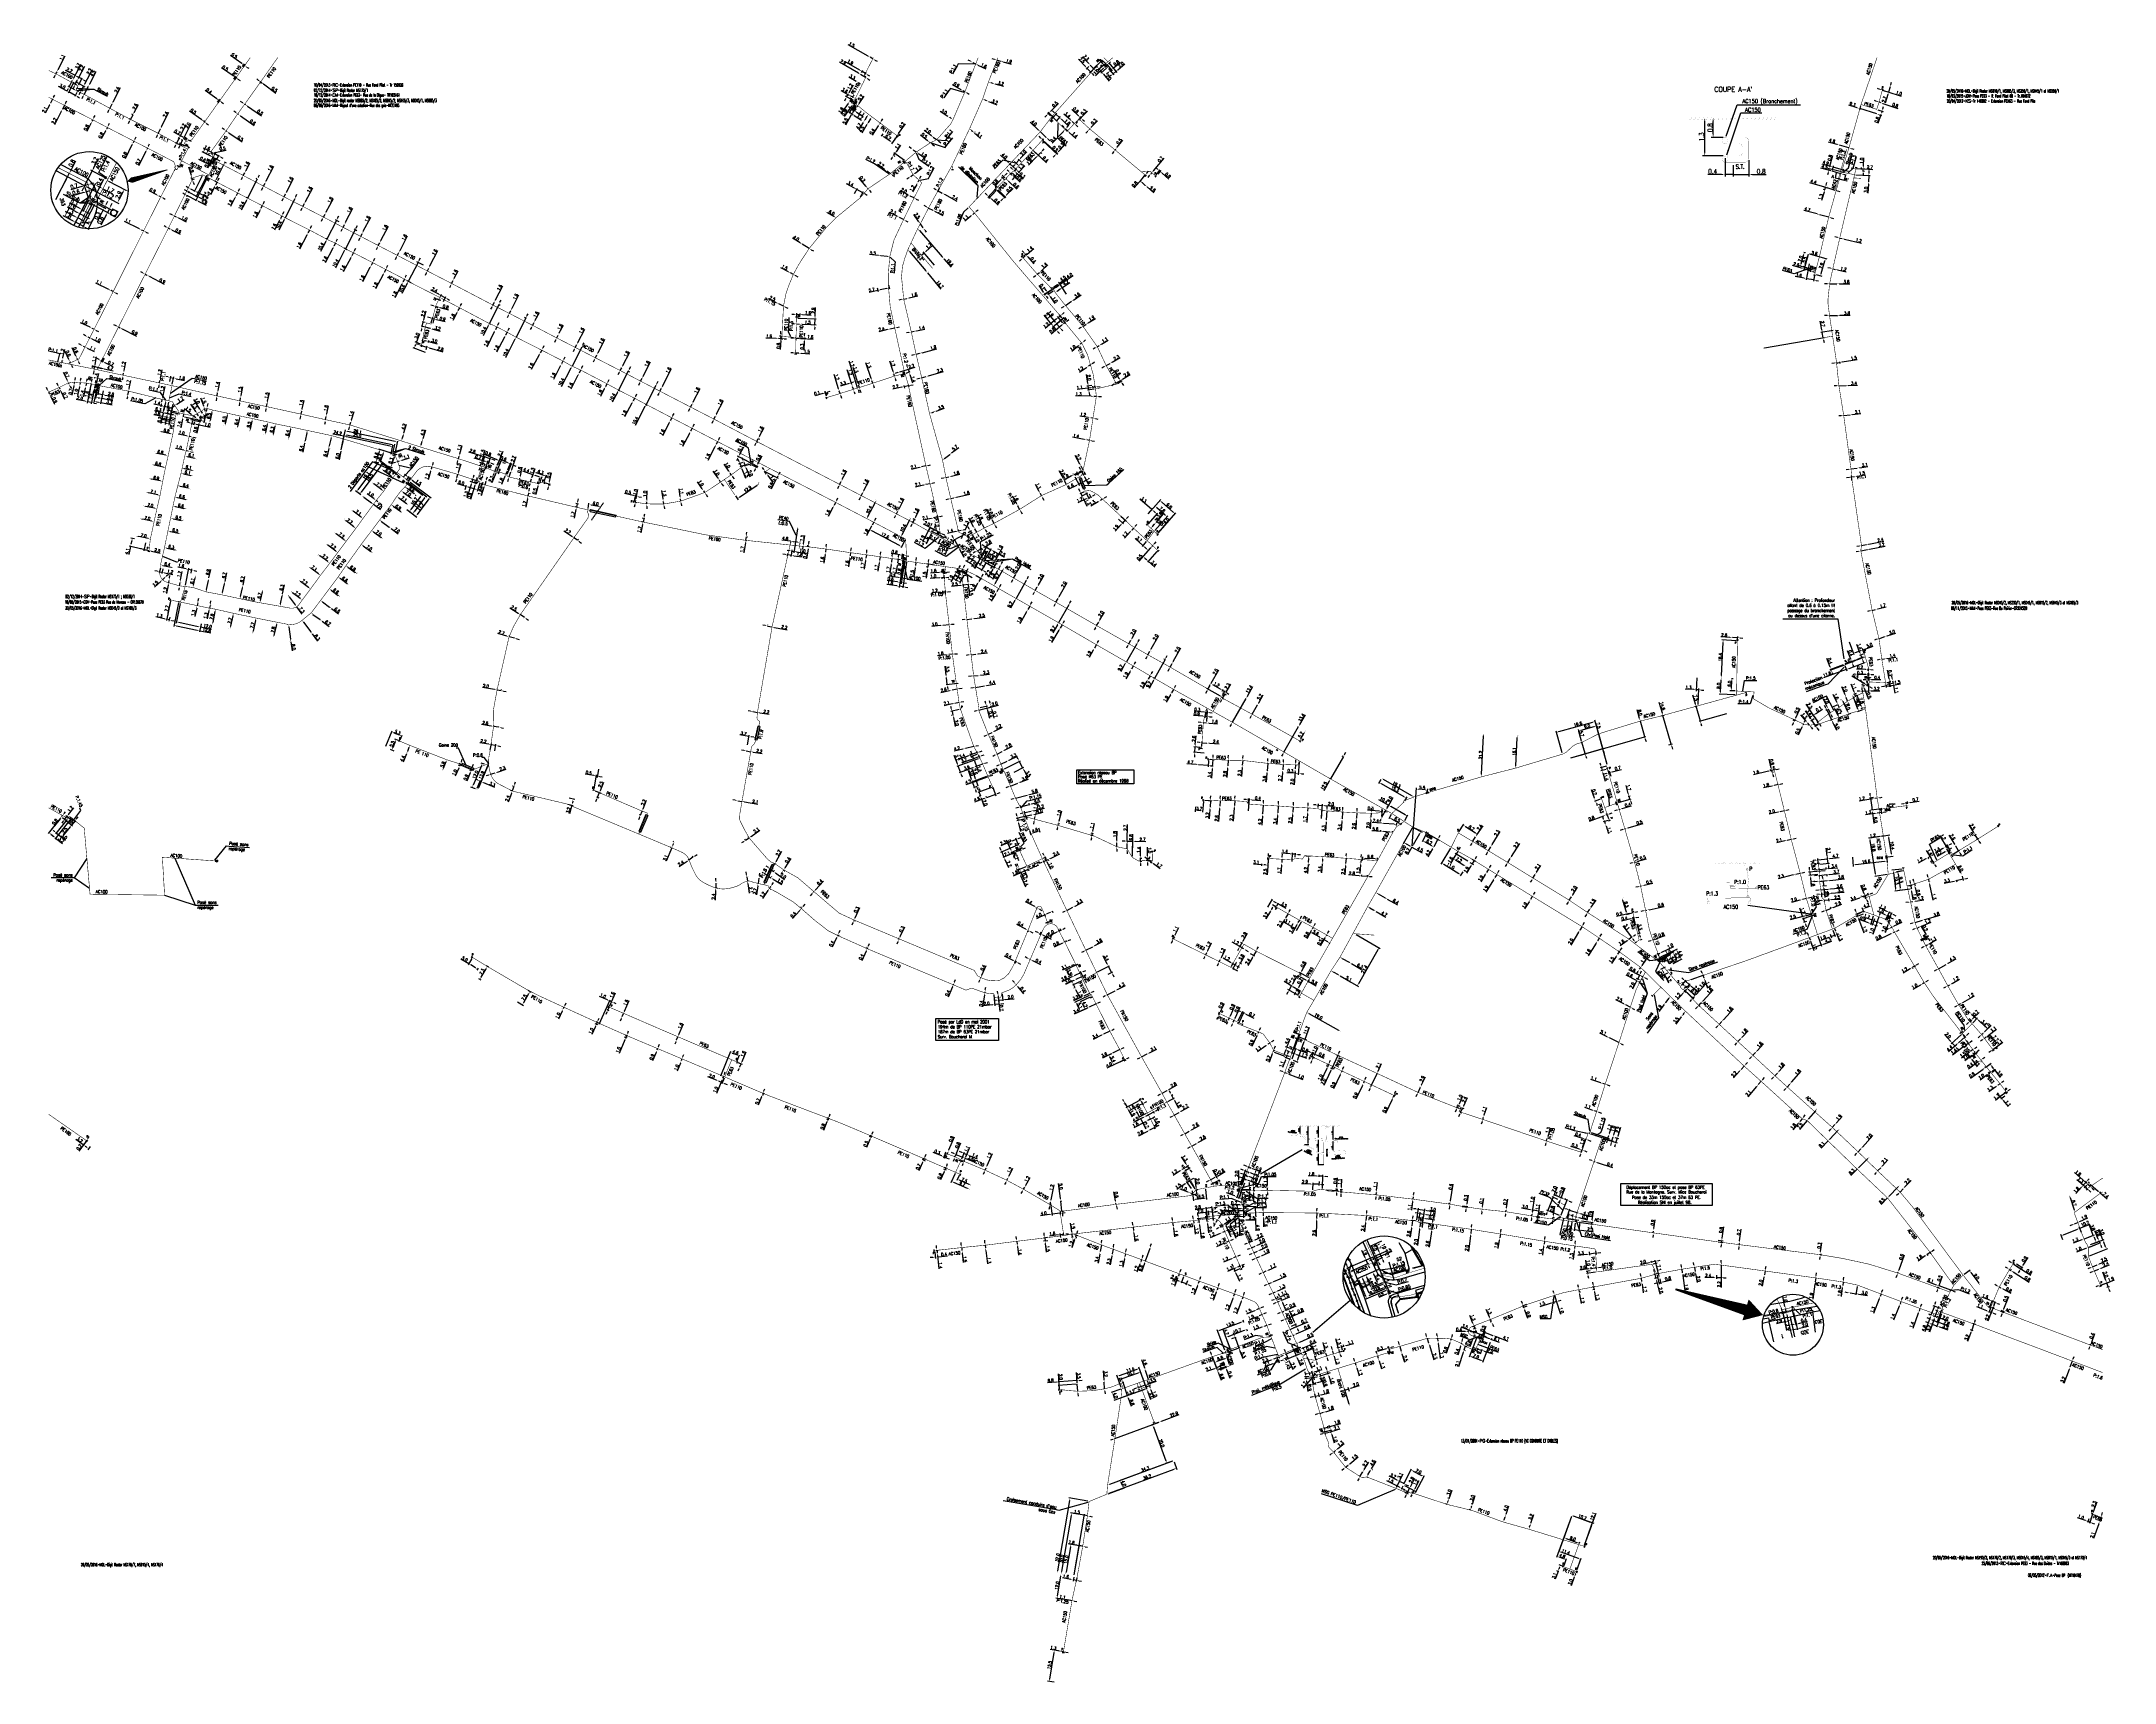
# Model space of a CAD drawing. Header units: millimetres. Extents: x 155997 to 157006, y 121209 to 122008.
import ezdxf
from ezdxf.enums import TextEntityAlignment as Align

# ---------------------------------------------------------------- set-up
doc = ezdxf.new("R2010")
doc.units = ezdxf.units.MM
for name, pattern in [('DASHED', [0.75, 0.5, -0.25]), ('L_100_AP', [14, 10, -1.5, 1, -1.5]), ('L_100_PE', [14, 10, -1.5, 1, -1.5]), ('L_25_AP', [2000, 1000, 1000]), ('L_25_FN', [2000, 1000, 1000]), ('L_25_PE', [2000, 1000, 1000]), ('L_RAC_AP', [3.5, 2, -1.5]), ('L_RAC_PE', [3.5, 2, -1.5])]:
    doc.linetypes.add(name, pattern=pattern)
doc.layers.get('0').update_dxf_attribs({"linetype": 'CONTINUOUS'})
for name, color, linetype in [('L_140', 3, 'CONTINUOUS'), ('L_150', 1, 'CONTINUOUS'), ('L_300', 7, 'CONTINUOUS'), ('L_340', 7, 'CONTINUOUS'), ('L_400', 7, 'CONTINUOUS'), ('L_420', 7, 'CONTINUOUS'), ('L_900', 7, 'CONTINUOUS'), ('L_910', 7, 'CONTINUOUS')]:
    doc.layers.add(name, color=color, linetype=linetype)
doc.layers.add('L_170', color=7, linetype='CONTINUOUS', plot=False)
doc.styles.add('G_ROMANS', font='ROMANS.SHX', dxfattribs={"width": 0.75})
doc.styles.get("Standard").update_dxf_attribs({"font": 'romans.shx', "width": 0.85})
doc.dimstyles.new('Copy of STANDARD', dxfattribs={"dimtxt": 1.5, "dimasz": 1.2, "dimexe": 0.625, "dimexo": 0.625, "dimgap": 0.25, "dimtad": 1, "dimdec": 1, "dimlfac": 0.5, "dimzin": 0, "dimdsep": 46, "dimtxsty": 'Standard', "dimcen": -0.5, "dimadec": 0, "dimazin": 0, "dimtfac": 1, "dimtdec": 1, "dimtmove": 0, "dimatfit": 3, "dimfxl": 0, "dimtolj": 1, "dimtzin": 0, "dimarcsym": 0})
doc.dimstyles.new('RASTER', dxfattribs={"dimtxt": 2, "dimasz": 2, "dimexe": 0.5, "dimexo": 0, "dimgap": 0.1, "dimtad": 0, "dimdec": 1, "dimzin": 0, "dimdsep": 46, "dimtxsty": 'Standard', "dimcen": 0, "dimdle": 1.25, "dimadec": 0, "dimazin": 0, "dimtfac": 0.5, "dimtdec": 1, "dimtmove": 2, "dimatfit": 0, "dimfxl": 0, "dimtvp": 1, "dimtolj": 1, "dimtzin": 0, "dimarcsym": 0})
doc.dimstyles.get("Standard").update_dxf_attribs({"dimtxt": 1.5, "dimasz": 1.2, "dimexe": 0.625, "dimexo": 0.625, "dimgap": 0.25, "dimtad": 1, "dimdec": 1, "dimzin": 0, "dimdsep": 46, "dimtxsty": 'Standard', "dimcen": -0.5, "dimadec": 0, "dimazin": 0, "dimtfac": 1, "dimtdec": 1, "dimtmove": 0, "dimatfit": 3, "dimfxl": 0, "dimtolj": 1, "dimtzin": 0, "dimarcsym": 0})

# ---------------------------------------------------------------- blocks, each defined once
blk = doc.blocks.new('*D11')
at = {"layer": 'L_140', "color": 0, "linetype": 'Continuous', "lineweight": -2, "transparency": 16777216}
blk.add_line((156697.6, 121651.2), (156698.6, 121669.9), dxfattribs=at)
at = {"layer": 'L_140', "color": 0, "linetype": 'Continuous', "transparency": 16777216}
for points in [[(156698.4, 121670), (156698.8, 121669.9), (156698.6, 121671.1)], [(156697.4, 121651.2), (156697.8, 121651.2), (156697.5, 121650)]]:
    blk.add_solid(points, dxfattribs=at)
at = {"layer": 'L_140', "color": 0, "linetype": 'Continuous', "transparency": 16777216, "insert": (156697.1, 121660.6), "char_height": 1.5, "attachment_point": 5, "rotation": 87.0064}
blk.add_mtext('\\A1;21.2', dxfattribs=at)
blk = doc.blocks.new('*D12')
at = {"layer": 'L_140', "color": 0, "linetype": 'Continuous', "lineweight": -2, "transparency": 16777216}
for p, q in [((156714.2, 121655.4), (156714.9, 121669)), ((156715.5, 121670.2), (156715.5, 121670.2)), ((156714.8, 121654.2), (156714.8, 121654.2))]:
    blk.add_line(p, q, dxfattribs=at)
at = {"layer": 'L_140', "color": 0, "linetype": 'Continuous', "transparency": 16777216}
for points in [[(156714.7, 121669.1), (156715.1, 121669), (156714.9, 121670.2)], [(156714, 121655.4), (156714.4, 121655.4), (156714.1, 121654.2)]]:
    blk.add_solid(points, dxfattribs=at)
at = {"layer": 'L_140', "color": 0, "linetype": 'Continuous', "transparency": 16777216, "insert": (156713.5, 121662.3), "char_height": 1.5, "attachment_point": 5, "rotation": 87.247}
blk.add_mtext('\\A1;16.1', dxfattribs=at)
blk = doc.blocks.new('*D13')
at = {"layer": 'L_140', "color": 0, "linetype": 'Continuous', "lineweight": -2, "transparency": 16777216}
for p, q in [((156785.6, 121681), (156784.1, 121686.2)), ((156784.8, 121679.6), (156786.5, 121680)), ((156789.9, 121665.8), (156785.9, 121679.9)), ((156788.8, 121665.5), (156790.5, 121666)), ((156790.2, 121664.7), (156790.6, 121663.5))]:
    blk.add_line(p, q, dxfattribs=at)
at = {"layer": 'L_140', "color": 0, "linetype": 'Continuous', "transparency": 16777216}
for points in [[(156785.8, 121681.1), (156785.4, 121681), (156785.9, 121679.9)], [(156790.4, 121664.7), (156790, 121664.6), (156789.9, 121665.8)]]:
    blk.add_solid(points, dxfattribs=at)
at = {"layer": 'L_140', "color": 0, "linetype": 'Continuous', "transparency": 16777216, "insert": (156785.7, 121684.5), "char_height": 1.5, "attachment_point": 5, "rotation": 285.7843}
blk.add_mtext('\\A1;14.6', dxfattribs=at)
blk = doc.blocks.new('*D14')
at = {"layer": 'L_140', "color": 0, "linetype": 'Continuous', "lineweight": -2, "transparency": 16777216}
for p, q in [((156801.7, 121685.4), (156800.5, 121689.7)), ((156802.4, 121684.4), (156801.4, 121684.1)), ((156804.1, 121677.1), (156802, 121684.3)), ((156816.8, 121680.7), (156803.5, 121676.9)), ((156804.4, 121675.9), (156804.7, 121674.8))]:
    blk.add_line(p, q, dxfattribs=at)
at = {"layer": 'L_140', "color": 0, "linetype": 'Continuous', "transparency": 16777216}
for points in [[(156801.9, 121685.5), (156801.5, 121685.4), (156802, 121684.3)], [(156804.6, 121676), (156804.2, 121675.9), (156804.1, 121677.1)]]:
    blk.add_solid(points, dxfattribs=at)
at = {"layer": 'L_140', "color": 0, "linetype": 'Continuous', "transparency": 16777216, "insert": (156801.9, 121688.4), "char_height": 1.5, "attachment_point": 5, "rotation": 285.7733}
blk.add_mtext('\\A1;7.5', dxfattribs=at)
blk = doc.blocks.new('*D15')
at = {"layer": 'L_340', "color": 0, "linetype": 'Continuous', "lineweight": -2, "transparency": 16777216}
for p, q in [((156815.1, 121715.3), (156814.3, 121699.3)), ((156821.6, 121716.2), (156814.6, 121716.6))]:
    blk.add_line(p, q, dxfattribs=at)
at = {"layer": 'L_340', "color": 0, "linetype": 'Continuous', "transparency": 16777216}
for points in [[(156814.9, 121715.3), (156815.3, 121715.3), (156815.2, 121716.5)], [(156814.1, 121699.4), (156814.5, 121699.3), (156814.2, 121698.2)]]:
    blk.add_solid(points, dxfattribs=at)
at = {"layer": 'L_340', "color": 0, "linetype": 'Continuous', "transparency": 16777216, "insert": (156813.8, 121708.2), "char_height": 1.5, "attachment_point": 5, "rotation": 86.9583}
blk.add_mtext('\\A1;18.4', dxfattribs=at)
blk = doc.blocks.new('*D16')
at = {"layer": 'L_340', "color": 0, "linetype": 'Continuous', "lineweight": -2, "transparency": 16777216}
for p, q in [((156818.5, 121717.8), (156814.1, 121718.1)), ((156822.3, 121717.6), (156819.7, 121717.8)), ((156822.2, 121716.8), (156822.3, 121718.3)), ((156823.5, 121717.6), (156824.7, 121717.5))]:
    blk.add_line(p, q, dxfattribs=at)
at = {"layer": 'L_340', "color": 0, "linetype": 'Continuous', "transparency": 16777216}
for points in [[(156818.5, 121718), (156818.5, 121717.6), (156819.7, 121717.8)], [(156823.5, 121717.8), (156823.5, 121717.4), (156822.3, 121717.6)]]:
    blk.add_solid(points, dxfattribs=at)
at = {"layer": 'L_340', "color": 0, "linetype": 'Continuous', "transparency": 16777216, "insert": (156815.7, 121719), "char_height": 1.5, "attachment_point": 5, "rotation": 357.0616}
blk.add_mtext('\\A1;2.6', dxfattribs=at)
blk = doc.blocks.new('*D17')
at = {"layer": 'L_140', "color": 0, "linetype": 'Continuous', "lineweight": -2, "transparency": 16777216}
for p, q in [((156821.1, 121689.8), (156813.2, 121690.2)), ((156813.9, 121691.4), (156814.2, 121697))]:
    blk.add_line(p, q, dxfattribs=at)
at = {"layer": 'L_140', "color": 0, "linetype": 'Continuous', "transparency": 16777216}
for points in [[(156813.7, 121691.4), (156814.1, 121691.3), (156813.8, 121690.2)], [(156814, 121697), (156814.4, 121696.9), (156814.2, 121698.2)]]:
    blk.add_solid(points, dxfattribs=at)
at = {"layer": 'L_140', "color": 0, "linetype": 'Continuous', "transparency": 16777216, "insert": (156813, 121694.3), "char_height": 1.5, "attachment_point": 5, "rotation": 86.9583}
blk.add_mtext('\\A1;8.0', dxfattribs=at)
blk = doc.blocks.new('*D18')
at = {"layer": 'L_140', "color": 0, "linetype": 'Continuous', "lineweight": -2, "transparency": 16777216}
for p, q in [((156800.9, 121692.4), (156796.7, 121692.6)), ((156802.4, 121698.2), (156802.1, 121691.7)), ((156803.4, 121692.3), (156802.1, 121692.3)), ((156803, 121685.2), (156803.4, 121692.9)), ((156804.6, 121692.2), (156805.8, 121692.1))]:
    blk.add_line(p, q, dxfattribs=at)
at = {"layer": 'L_140', "color": 0, "linetype": 'Continuous', "transparency": 16777216}
for points in [[(156800.9, 121692.6), (156800.9, 121692.2), (156802.1, 121692.3)], [(156804.6, 121692.4), (156804.6, 121692), (156803.4, 121692.3)]]:
    blk.add_solid(points, dxfattribs=at)
at = {"layer": 'L_140', "color": 0, "linetype": 'Continuous', "transparency": 16777216, "insert": (156798.3, 121693.5), "char_height": 1.5, "attachment_point": 5, "rotation": 356.8446}
blk.add_mtext('\\A1;1.3', dxfattribs=at)
blk = doc.blocks.new('*D19')
at = {"layer": 'L_140', "color": 0, "linetype": 'Continuous', "lineweight": -2, "transparency": 16777216}
for p, q in [((156850.6, 121678.7), (156852.7, 121683.3)), ((156849.3, 121676.1), (156848.8, 121675)), ((156850.3, 121677), (156849.3, 121677.5)), ((156850.5, 121677.4), (156849.5, 121677.9)), ((156849.8, 121677.2), (156850.1, 121677.7))]:
    blk.add_line(p, q, dxfattribs=at)
at = {"layer": 'L_140', "color": 0, "linetype": 'Continuous', "transparency": 16777216}
for points in [[(156849.2, 121676.2), (156849.5, 121676), (156849.8, 121677.2)], [(156850.4, 121678.8), (156850.7, 121678.7), (156850.1, 121677.7)]]:
    blk.add_solid(points, dxfattribs=at)
at = {"layer": 'L_140', "color": 0, "linetype": 'Continuous', "transparency": 16777216, "insert": (156851.1, 121682.3), "char_height": 1.5, "attachment_point": 5, "rotation": 65.0678}
blk.add_mtext('\\A1;0.5', dxfattribs=at)
blk = doc.blocks.new('L_340_07')
at = {"color": 0, "linetype": 'Continuous', "const_width": 0.25, "flags": 128}
blk.add_lwpolyline([(0, 0), (0.4, 0)], dxfattribs=at)
at = {"color": 0, "linetype": 'Continuous', "flags": 128}
blk.add_lwpolyline([(0.4, -0.5), (0.4, 0.5)], dxfattribs=at)
at = {"color": 0, "linetype": 'Continuous', "width": 0.75, "flags": 3}
for tag, p in [('DEF_COUP', (0.7, -6)), ('DEF_TYPE', (0.7, -8.5)), ('DEF_LEG', (0.7, -3.5))]:
    blk.add_attdef(tag, text='', height=1.2, dxfattribs=at).set_placement(p, align=Align.MIDDLE)
blk = doc.blocks.new('L_300_12')
at = {"color": 0, "linetype": 'Continuous', "const_width": 0.248, "flags": 128}
blk.add_lwpolyline([(-0.1, 0, 1), (0.1, 0, 1)], format="xyb", close=True, dxfattribs=at)
at = {"linetype": 'Continuous', "style": 'G_ROMANS', "width": 0.75}
blk.add_attdef('P', text='', height=1, dxfattribs=at).set_placement((0, 1.3), align=Align.MIDDLE_CENTER)
at = {"color": 0, "linetype": 'Continuous', "width": 0.75, "flags": 3}
for tag, p in [('DEF_COUP', (0, -7.5)), ('DEF_TYPE', (0, -10)), ('DEF_LEG', (0, -5))]:
    blk.add_attdef(tag, text='', height=1.2, dxfattribs=at).set_placement(p, align=Align.MIDDLE)
blk = doc.blocks.new('*D20')
at = {"layer": 'L_140', "color": 0, "linetype": 'Continuous', "lineweight": -2, "transparency": 16777216}
for p, q in [((156821.1, 121691.8), (156818.5, 121691.9)), ((156819.2, 121693.1), (156819.4, 121696.7)), ((156819.3, 121697.9), (156820.1, 121697.8))]:
    blk.add_line(p, q, dxfattribs=at)
at = {"layer": 'L_140', "color": 0, "linetype": 'Continuous', "transparency": 16777216}
for points in [[(156819, 121693.1), (156819.4, 121693.1), (156819.1, 121691.9)], [(156819.2, 121696.7), (156819.6, 121696.7), (156819.5, 121697.9)]]:
    blk.add_solid(points, dxfattribs=at)
at = {"layer": 'L_140', "color": 0, "linetype": 'Continuous', "transparency": 16777216, "insert": (156818.3, 121695.3), "char_height": 1.5, "attachment_point": 5, "rotation": 86.9583}
blk.add_mtext('\\A1;6.0', dxfattribs=at)
blk = doc.blocks.new('GIS_MODF')
at = {"color": 0, "linetype": 'Continuous', "flags": 128}
for points in [[(-2.2, 0), (-1.7, 0)], [(1.5, 0), (2, 0)]]:
    blk.add_lwpolyline(points, dxfattribs=at)
at = {"color": 0, "linetype": 'Continuous', "width": 0.5}
blk.add_attdef('DATE', text='', height=1.5, dxfattribs=at).set_placement((-2.5, -0.8), align=Align.RIGHT)
at = {"color": 0, "linetype": 'Continuous', "width": 1.771291}
blk.add_attdef('USER', text='', height=1.5, dxfattribs=at).set_placement((-1.5, -0.8), (1.3, -0.8), align=Align.FIT)
at = {"color": 0, "linetype": 'Continuous', "width": 0.5}
blk.add_attdef('DESC', (2.3, -0.8), '', height=1.5, dxfattribs=at)
blk = doc.blocks.new('*D21')
at = {"layer": 'L_150', "color": 0, "linetype": 'Continuous', "lineweight": -2, "transparency": 16777216}
for p, q in [((156991.7, 121452.5), (156986.2, 121457.4)), ((156993.9, 121450.6), (156992.6, 121451.7)), ((156993, 121452.2), (156993, 121452.2)), ((156994.4, 121451.1), (156994.4, 121451.1)), ((156994.9, 121449.8), (156995.8, 121449))]:
    blk.add_line(p, q, dxfattribs=at)
at = {"layer": 'L_150', "color": 0, "linetype": 'Continuous', "transparency": 16777216}
for points in [[(156991.9, 121452.7), (156991.6, 121452.4), (156992.6, 121451.7)], [(156995, 121449.9), (156994.7, 121449.6), (156993.9, 121450.6)]]:
    blk.add_solid(points, dxfattribs=at)
at = {"layer": 'L_150', "color": 0, "linetype": 'Continuous', "transparency": 16777216, "insert": (156988, 121457.1), "char_height": 1.5, "attachment_point": 5, "rotation": 318.7233}
blk.add_mtext('\\A1;1.8', dxfattribs=at)
blk = doc.blocks.new('*D22')
at = {"layer": 'L_340', "color": 0, "linetype": 'Continuous', "lineweight": -2, "transparency": 16777216}
for p, q in [((156989.7, 121450.3), (156986.9, 121447.2)), ((156992, 121449.9), (156990, 121451.6)), ((156991.7, 121452.6), (156990.5, 121451.2)), ((156992.2, 121452.2), (156991.2, 121453)), ((156992.5, 121453.5), (156993.3, 121454.4))]:
    blk.add_line(p, q, dxfattribs=at)
at = {"layer": 'L_340', "color": 0, "linetype": 'Continuous', "transparency": 16777216}
for points in [[(156989.6, 121450.5), (156989.9, 121450.2), (156990.5, 121451.2)], [(156992.3, 121453.6), (156992.6, 121453.3), (156991.7, 121452.6)]]:
    blk.add_solid(points, dxfattribs=at)
at = {"layer": 'L_340', "color": 0, "linetype": 'Continuous', "transparency": 16777216, "insert": (156987.2, 121449), "char_height": 1.5, "attachment_point": 5, "rotation": 48.7233}
blk.add_mtext('\\A1;1.8', dxfattribs=at)
blk = doc.blocks.new('*D23')
at = {"layer": 'L_340', "color": 0, "linetype": 'Continuous', "lineweight": -2, "transparency": 16777216}
for p, q in [((156990.5, 121451.2), (156987.4, 121453.9)), ((156992.2, 121451.3), (156991, 121449.9)), ((156992.4, 121449.5), (156991.4, 121450.4)), ((156993.3, 121448.7), (156994.2, 121447.9))]:
    blk.add_line(p, q, dxfattribs=at)
at = {"layer": 'L_340', "color": 0, "linetype": 'Continuous', "transparency": 16777216}
for points in [[(156990.7, 121451.3), (156990.4, 121451), (156991.4, 121450.4)], [(156993.5, 121448.9), (156993.2, 121448.6), (156992.4, 121449.5)]]:
    blk.add_solid(points, dxfattribs=at)
at = {"layer": 'L_340', "color": 0, "linetype": 'Continuous', "transparency": 16777216, "insert": (156989.2, 121453.7), "char_height": 1.5, "attachment_point": 5, "rotation": 318.7233}
blk.add_mtext('\\A1;1.3', dxfattribs=at)
blk = doc.blocks.new('*D50')
at = {"layer": 'L_150', "color": 0, "linetype": 'Continuous', "lineweight": -2, "transparency": 16777216}
for p, q in [((156551.4, 121487.2), (156555.2, 121489.3)), ((156547, 121484.7), (156545.9, 121484.1)), ((156548, 121485.3), (156550.3, 121486.6))]:
    blk.add_line(p, q, dxfattribs=at)
at = {"layer": 'L_150', "color": 0, "linetype": 'Continuous', "transparency": 16777216}
for points in [[(156546.9, 121484.9), (156547.1, 121484.5), (156548, 121485.3)], [(156551.3, 121487.3), (156551.5, 121487), (156550.3, 121486.6)]]:
    blk.add_solid(points, dxfattribs=at)
at = {"layer": 'L_150', "color": 0, "linetype": 'Continuous', "transparency": 16777216, "insert": (156553.3, 121489.4), "char_height": 1.5, "attachment_point": 5, "rotation": 29.0833}
blk.add_mtext('\\A1;2.7', dxfattribs=at)
blk = doc.blocks.new('*D51')
at = {"layer": 'L_150', "color": 0, "linetype": 'Continuous', "lineweight": -2, "transparency": 16777216}
for p, q in [((156544.9, 121492), (156548.1, 121493.7)), ((156546.1, 121496), (156545.6, 121497.1)), ((156546.6, 121494.9), (156547.3, 121495.3)), ((156546.7, 121495), (156547.5, 121493.4)), ((156548.1, 121492.4), (156550.1, 121488.7))]:
    blk.add_line(p, q, dxfattribs=at)
at = {"layer": 'L_150', "color": 0, "linetype": 'Continuous', "transparency": 16777216}
for points in [[(156546.3, 121496.1), (156546, 121495.9), (156546.7, 121495)], [(156548.3, 121492.5), (156547.9, 121492.3), (156547.5, 121493.4)]]:
    blk.add_solid(points, dxfattribs=at)
at = {"layer": 'L_150', "color": 0, "linetype": 'Continuous', "transparency": 16777216, "insert": (156550.3, 121490.5), "char_height": 1.5, "attachment_point": 5, "rotation": 298.3564}
blk.add_mtext('\\A1;1.8', dxfattribs=at)
blk = doc.blocks.new('*D52')
at = {"layer": 'L_340', "color": 0, "linetype": 'Continuous', "lineweight": -2, "transparency": 16777216}
for p, q in [((156523.5, 121491.9), (156523, 121493)), ((156524.3, 121491), (156523.5, 121490.6)), ((156524.1, 121490.9), (156525, 121489.2)), ((156531, 121492.4), (156524.4, 121488.9)), ((156525.5, 121488.1), (156527.5, 121484.5))]:
    blk.add_line(p, q, dxfattribs=at)
at = {"layer": 'L_340', "color": 0, "linetype": 'Continuous', "transparency": 16777216}
for points in [[(156523.7, 121492), (156523.3, 121491.8), (156524.1, 121490.9)], [(156525.7, 121488.2), (156525.4, 121488), (156525, 121489.2)]]:
    blk.add_solid(points, dxfattribs=at)
at = {"layer": 'L_340', "color": 0, "linetype": 'Continuous', "transparency": 16777216, "insert": (156527.7, 121486.3), "char_height": 1.5, "attachment_point": 5, "rotation": 298.016}
blk.add_mtext('\\A1;1.9', dxfattribs=at)
blk = doc.blocks.new('*D53')
at = {"layer": 'L_340', "color": 0, "linetype": 'Continuous', "lineweight": -2, "transparency": 16777216}
for p, q in [((156530, 121489.5), (156526.3, 121487.6)), ((156532.5, 121490.8), (156531.1, 121490.1)), ((156531.8, 121492.1), (156532.8, 121490.3)), ((156533.6, 121491.4), (156534.6, 121492))]:
    blk.add_line(p, q, dxfattribs=at)
at = {"layer": 'L_340', "color": 0, "linetype": 'Continuous', "transparency": 16777216}
for points in [[(156530, 121489.7), (156530.1, 121489.3), (156531.1, 121490.1)], [(156533.5, 121491.6), (156533.7, 121491.2), (156532.5, 121490.8)]]:
    blk.add_solid(points, dxfattribs=at)
at = {"layer": 'L_340', "color": 0, "linetype": 'Continuous', "transparency": 16777216, "insert": (156527.2, 121489.1), "char_height": 1.5, "attachment_point": 5, "rotation": 28.014}
blk.add_mtext('\\A1;1.6', dxfattribs=at)
blk = doc.blocks.new('*D54')
at = {"layer": 'L_150', "color": 0, "linetype": 'Continuous', "lineweight": -2, "transparency": 16777216}
for p, q in [((156529.3, 121487.8), (156528.7, 121488.9)), ((156529.9, 121486.8), (156529.3, 121486.4)), ((156529.8, 121486.7), (156531.1, 121484.3)), ((156534.3, 121486.1), (156530.6, 121484.1)), ((156531.7, 121483.3), (156534.2, 121478.6))]:
    blk.add_line(p, q, dxfattribs=at)
at = {"layer": 'L_150', "color": 0, "linetype": 'Continuous', "transparency": 16777216}
for points in [[(156529.4, 121487.9), (156529.1, 121487.7), (156529.8, 121486.7)], [(156531.8, 121483.4), (156531.5, 121483.2), (156531.1, 121484.3)]]:
    blk.add_solid(points, dxfattribs=at)
at = {"layer": 'L_150', "color": 0, "linetype": 'Continuous', "transparency": 16777216, "insert": (156534.3, 121480.4), "char_height": 1.5, "attachment_point": 5, "rotation": 298.0142}
blk.add_mtext('\\A1;2.7', dxfattribs=at)
blk = doc.blocks.new('*D55')
at = {"layer": 'L_300', "color": 0, "linetype": 'Continuous', "lineweight": -2, "transparency": 16777216}
for p, q in [((156539, 121487.4), (156540, 121488)), ((156532.9, 121484.2), (156528.2, 121481.7)), ((156537.9, 121486.8), (156534, 121484.7)), ((156537.7, 121487.2), (156538.2, 121486.3))]:
    blk.add_line(p, q, dxfattribs=at)
at = {"layer": 'L_300', "color": 0, "linetype": 'Continuous', "transparency": 16777216}
for points in [[(156538.9, 121487.6), (156539.1, 121487.2), (156537.9, 121486.8)], [(156532.8, 121484.3), (156533, 121484), (156534, 121484.7)]]:
    blk.add_solid(points, dxfattribs=at)
at = {"layer": 'L_300', "color": 0, "linetype": 'Continuous', "transparency": 16777216, "insert": (156529.2, 121483.3), "char_height": 1.5, "attachment_point": 5, "rotation": 28.0157}
blk.add_mtext('\\A1;4.5', dxfattribs=at)
blk = doc.blocks.new('*D56')
at = {"layer": 'L_150', "color": 0, "linetype": 'Continuous', "lineweight": -2, "transparency": 16777216}
for p, q in [((156534, 121482.1), (156528.3, 121479.1)), ((156536.4, 121483.5), (156535, 121482.7)), ((156537.5, 121484), (156538.6, 121484.6))]:
    blk.add_line(p, q, dxfattribs=at)
at = {"layer": 'L_150', "color": 0, "linetype": 'Continuous', "transparency": 16777216}
for points in [[(156533.9, 121482.3), (156534.1, 121482), (156535, 121482.7)], [(156537.4, 121484.2), (156537.6, 121483.8), (156536.4, 121483.5)]]:
    blk.add_solid(points, dxfattribs=at)
at = {"layer": 'L_150', "color": 0, "linetype": 'Continuous', "transparency": 16777216, "insert": (156529.1, 121480.7), "char_height": 1.5, "attachment_point": 5, "rotation": 28.0155}
blk.add_mtext('\\A1;1.6', dxfattribs=at)
blk = doc.blocks.new('*D57')
at = {"layer": 'L_340', "color": 0, "linetype": 'Continuous', "lineweight": -2, "transparency": 16777216}
for p, q in [((156535.6, 121483), (156538.3, 121484.4)), ((156539.3, 121481.1), (156538.3, 121483.1)), ((156539, 121479.6), (156540.4, 121480.4))]:
    blk.add_line(p, q, dxfattribs=at)
at = {"layer": 'L_340', "color": 0, "linetype": 'Continuous', "transparency": 16777216}
for points in [[(156538.4, 121483.2), (156538.1, 121483), (156537.7, 121484.1)], [(156539.5, 121481.2), (156539.1, 121481), (156539.9, 121480.1)]]:
    blk.add_solid(points, dxfattribs=at)
at = {"layer": 'L_340', "color": 0, "linetype": 'Continuous', "transparency": 16777216, "insert": (156539.6, 121482.6), "char_height": 1.5, "attachment_point": 5, "rotation": 298.0155}
blk.add_mtext('\\A1;4.6', dxfattribs=at)
blk = doc.blocks.new('*D58')
at = {"layer": 'L_340', "color": 0, "linetype": 'Continuous', "lineweight": -2, "transparency": 16777216}
for p, q in [((156534.9, 121477.4), (156530.6, 121475.1)), ((156538.5, 121479.3), (156536, 121478)), ((156539.5, 121479.9), (156540.6, 121480.5))]:
    blk.add_line(p, q, dxfattribs=at)
at = {"layer": 'L_340', "color": 0, "linetype": 'Continuous', "transparency": 16777216}
for points in [[(156534.8, 121477.6), (156535, 121477.3), (156536, 121478)], [(156539.4, 121480.1), (156539.6, 121479.7), (156538.5, 121479.3)]]:
    blk.add_solid(points, dxfattribs=at)
at = {"layer": 'L_340', "color": 0, "linetype": 'Continuous', "transparency": 16777216, "insert": (156531.5, 121476.7), "char_height": 1.5, "attachment_point": 5, "rotation": 28.0155}
blk.add_mtext('\\A1;2.8', dxfattribs=at)
blk = doc.blocks.new('*D59')
at = {"layer": 'L_150', "color": 0, "linetype": 'Continuous', "lineweight": -2, "transparency": 16777216}
for p, q in [((156545.6, 121497.9), (156549.4, 121500)), ((156541, 121495.4), (156540, 121494.8)), ((156542.1, 121496), (156544.5, 121497.3))]:
    blk.add_line(p, q, dxfattribs=at)
at = {"layer": 'L_150', "color": 0, "linetype": 'Continuous', "transparency": 16777216}
for points in [[(156545.5, 121498.1), (156545.7, 121497.7), (156544.5, 121497.3)], [(156540.9, 121495.6), (156541.1, 121495.2), (156542.1, 121496)]]:
    blk.add_solid(points, dxfattribs=at)
at = {"layer": 'L_150', "color": 0, "linetype": 'Continuous', "transparency": 16777216, "insert": (156547.6, 121500.1), "char_height": 1.5, "attachment_point": 5, "rotation": 28.4246}
blk.add_mtext('\\A1;2.8', dxfattribs=at)
blk = doc.blocks.new('*D60')
at = {"layer": 'L_150', "color": 0, "linetype": 'Continuous', "lineweight": -2, "transparency": 16777216}
for p, q in [((156531, 121513.1), (156529.9, 121512.6)), ((156532.1, 121513.7), (156534.8, 121515.1)), ((156535.9, 121515.7), (156539.5, 121517.5))]:
    blk.add_line(p, q, dxfattribs=at)
at = {"layer": 'L_150', "color": 0, "linetype": 'Continuous', "transparency": 16777216}
for points in [[(156530.9, 121513.3), (156531.1, 121513), (156532.1, 121513.7)], [(156535.8, 121515.8), (156536, 121515.5), (156534.8, 121515.1)]]:
    blk.add_solid(points, dxfattribs=at)
at = {"layer": 'L_150', "color": 0, "linetype": 'Continuous', "transparency": 16777216, "insert": (156537.8, 121517.7), "char_height": 1.5, "attachment_point": 5, "rotation": 27.2287}
blk.add_mtext('\\A1;3.1', dxfattribs=at)
blk = doc.blocks.new('*D61')
at = {"layer": 'L_150', "color": 0, "linetype": 'Continuous', "lineweight": -2, "transparency": 16777216}
for p, q in [((156520.3, 121546.4), (156524.2, 121548.4)), ((156514.3, 121543.4), (156513.3, 121542.8)), ((156515.4, 121543.9), (156519.2, 121545.9))]:
    blk.add_line(p, q, dxfattribs=at)
at = {"layer": 'L_150', "color": 0, "linetype": 'Continuous', "transparency": 16777216}
for points in [[(156514.2, 121543.5), (156514.4, 121543.2), (156515.4, 121543.9)], [(156520.2, 121546.6), (156520.4, 121546.3), (156519.2, 121545.9)]]:
    blk.add_solid(points, dxfattribs=at)
at = {"layer": 'L_150', "color": 0, "linetype": 'Continuous', "transparency": 16777216, "insert": (156522.3, 121548.6), "char_height": 1.5, "attachment_point": 5, "rotation": 27.2287}
blk.add_mtext('\\A1;4.3', dxfattribs=at)
blk = doc.blocks.new('*D62')
at = {"layer": 'L_150', "color": 0, "linetype": 'Continuous', "lineweight": -2, "transparency": 16777216}
for p, q in [((156509.3, 121567.9), (156513.2, 121569.9)), ((156503.9, 121565), (156502.8, 121564.5)), ((156504.9, 121565.6), (156508.3, 121567.3))]:
    blk.add_line(p, q, dxfattribs=at)
at = {"layer": 'L_150', "color": 0, "linetype": 'Continuous', "transparency": 16777216}
for points in [[(156503.8, 121565.2), (156504, 121564.9), (156504.9, 121565.6)], [(156509.3, 121568), (156509.4, 121567.7), (156508.3, 121567.3)]]:
    blk.add_solid(points, dxfattribs=at)
at = {"layer": 'L_150', "color": 0, "linetype": 'Continuous', "transparency": 16777216, "insert": (156511.4, 121570), "char_height": 1.5, "attachment_point": 5, "rotation": 27.2262}
blk.add_mtext('\\A1;3.8', dxfattribs=at)
blk = doc.blocks.new('*D63')
at = {"layer": 'L_340', "color": 0, "linetype": 'Continuous', "lineweight": -2, "transparency": 16777216}
for p, q in [((156517.4, 121515.2), (156515.6, 121514.4)), ((156518, 121510.9), (156516.7, 121513.6)), ((156523.3, 121512.1), (156517.9, 121509.5))]:
    blk.add_line(p, q, dxfattribs=at)
at = {"layer": 'L_340', "color": 0, "linetype": 'Continuous', "transparency": 16777216}
for points in [[(156516.9, 121513.6), (156516.5, 121513.5), (156516.2, 121514.6)], [(156518.2, 121510.9), (156517.8, 121510.8), (156518.5, 121509.8)]]:
    blk.add_solid(points, dxfattribs=at)
at = {"layer": 'L_340', "color": 0, "linetype": 'Continuous', "transparency": 16777216, "insert": (156518.2, 121512.6), "char_height": 1.5, "attachment_point": 5, "rotation": 295.6772}
blk.add_mtext('\\A1;5.4', dxfattribs=at)
blk = doc.blocks.new('*D64')
at = {"layer": 'L_150', "color": 0, "linetype": 'Continuous', "lineweight": -2, "transparency": 16777216}
for p, q in [((156522.5, 121517.7), (156523.6, 121518.2)), ((156516.9, 121515), (156513, 121513.1)), ((156521.5, 121517.2), (156517.9, 121515.5))]:
    blk.add_line(p, q, dxfattribs=at)
at = {"layer": 'L_150', "color": 0, "linetype": 'Continuous', "transparency": 16777216}
for points in [[(156522.5, 121517.9), (156522.6, 121517.5), (156521.5, 121517.2)], [(156516.8, 121515.2), (156516.9, 121514.8), (156517.9, 121515.5)]]:
    blk.add_solid(points, dxfattribs=at)
at = {"layer": 'L_150', "color": 0, "linetype": 'Continuous', "transparency": 16777216, "insert": (156513.9, 121514.7), "char_height": 1.5, "attachment_point": 5, "rotation": 25.6744}
blk.add_mtext('\\A1;3.9', dxfattribs=at)
blk = doc.blocks.new('*D65')
at = {"layer": 'L_150', "color": 0, "linetype": 'Continuous', "lineweight": -2, "transparency": 16777216}
for p, q in [((156512.5, 121524.2), (156508.5, 121522.2)), ((156516.6, 121526.2), (156513.6, 121524.7)), ((156517.7, 121526.7), (156518.8, 121527.3))]:
    blk.add_line(p, q, dxfattribs=at)
at = {"layer": 'L_150', "color": 0, "linetype": 'Continuous', "transparency": 16777216}
for points in [[(156512.4, 121524.4), (156512.6, 121524), (156513.6, 121524.7)], [(156517.6, 121526.9), (156517.8, 121526.6), (156516.6, 121526.2)]]:
    blk.add_solid(points, dxfattribs=at)
at = {"layer": 'L_150', "color": 0, "linetype": 'Continuous', "transparency": 16777216, "insert": (156509.5, 121523.8), "char_height": 1.5, "attachment_point": 5, "rotation": 26.2407}
blk.add_mtext('\\A1;3.4', dxfattribs=at)
blk = doc.blocks.new('*D66')
at = {"layer": 'L_150', "color": 0, "linetype": 'Continuous', "lineweight": -2, "transparency": 16777216}
for p, q in [((156506.2, 121538.4), (156506.2, 121538.4)), ((156509.9, 121539.5), (156506.5, 121537.9)), ((156509.6, 121540), (156509.6, 121540)), ((156511, 121540), (156512.1, 121540.5)), ((156505.4, 121537.3), (156499.2, 121534.4))]:
    blk.add_line(p, q, dxfattribs=at)
at = {"layer": 'L_150', "color": 0, "linetype": 'Continuous', "transparency": 16777216}
for points in [[(156505.3, 121537.5), (156505.5, 121537.2), (156506.5, 121537.9)], [(156510.9, 121540.2), (156511.1, 121539.8), (156509.9, 121539.5)]]:
    blk.add_solid(points, dxfattribs=at)
at = {"layer": 'L_150', "color": 0, "linetype": 'Continuous', "transparency": 16777216, "insert": (156500.2, 121536), "char_height": 1.5, "attachment_point": 5, "rotation": 25.3027}
blk.add_mtext('\\A1;3.4', dxfattribs=at)
blk = doc.blocks.new('*D67')
at = {"layer": 'L_150', "color": 0, "linetype": 'Continuous', "lineweight": -2, "transparency": 16777216}
for p, q in [((156502.9, 121542.8), (156498.9, 121540.9)), ((156506.8, 121544.6), (156503.9, 121543.3)), ((156507.9, 121545.2), (156509, 121545.7))]:
    blk.add_line(p, q, dxfattribs=at)
at = {"layer": 'L_150', "color": 0, "linetype": 'Continuous', "transparency": 16777216}
for points in [[(156502.8, 121543), (156502.9, 121542.6), (156503.9, 121543.3)], [(156507.8, 121545.3), (156508, 121545), (156506.8, 121544.6)]]:
    blk.add_solid(points, dxfattribs=at)
at = {"layer": 'L_150', "color": 0, "linetype": 'Continuous', "transparency": 16777216, "insert": (156499.9, 121542.5), "char_height": 1.5, "attachment_point": 5, "rotation": 25.3018}
blk.add_mtext('\\A1;3.2', dxfattribs=at)
blk = doc.blocks.new('*D68')
at = {"layer": 'L_150', "color": 0, "linetype": 'Continuous', "lineweight": -2, "transparency": 16777216}
for p, q in [((156499, 121550.8), (156495.1, 121548.9)), ((156502.8, 121552.6), (156500.1, 121551.3)), ((156503.9, 121553.2), (156505, 121553.7))]:
    blk.add_line(p, q, dxfattribs=at)
at = {"layer": 'L_150', "color": 0, "linetype": 'Continuous', "transparency": 16777216}
for points in [[(156498.9, 121551), (156499.1, 121550.6), (156500.1, 121551.3)], [(156503.8, 121553.3), (156504, 121553), (156502.8, 121552.6)]]:
    blk.add_solid(points, dxfattribs=at)
at = {"layer": 'L_150', "color": 0, "linetype": 'Continuous', "transparency": 16777216, "insert": (156496.1, 121550.5), "char_height": 1.5, "attachment_point": 5, "rotation": 25.6435}
blk.add_mtext('\\A1;3.0', dxfattribs=at)
blk = doc.blocks.new('*D69')
at = {"layer": 'L_340', "color": 0, "linetype": 'Continuous', "lineweight": -2, "transparency": 16777216}
for p, q in [((156499.6, 121558.1), (156494.8, 121555.8)), ((156495.8, 121555), (156496.3, 121554)), ((156498.3, 121553.6), (156496.3, 121552.7))]:
    blk.add_line(p, q, dxfattribs=at)
at = {"layer": 'L_340', "color": 0, "linetype": 'Continuous', "transparency": 16777216}
for points in [[(156496, 121555.1), (156495.7, 121554.9), (156495.3, 121556.1)], [(156496.5, 121554.1), (156496.1, 121553.9), (156496.8, 121552.9)]]:
    blk.add_solid(points, dxfattribs=at)
at = {"layer": 'L_340', "color": 0, "linetype": 'Continuous', "transparency": 16777216, "insert": (156497, 121555), "char_height": 1.5, "attachment_point": 5, "rotation": 295.303}
blk.add_mtext('\\A1;3.5', dxfattribs=at)
blk = doc.blocks.new('*D70')
at = {"layer": 'L_150', "color": 0, "linetype": 'Continuous', "lineweight": -2, "transparency": 16777216}
for p, q in [((156498.5, 121549.9), (156498, 121550.9)), ((156503, 121550.7), (156498.4, 121548.5)), ((156499, 121548.8), (156499.6, 121547.4)), ((156499.2, 121547.2), (156499.1, 121547.2)), ((156500.1, 121546.3), (156501.9, 121542.5))]:
    blk.add_line(p, q, dxfattribs=at)
at = {"layer": 'L_150', "color": 0, "linetype": 'Continuous', "transparency": 16777216}
for points in [[(156498.7, 121549.9), (156498.3, 121549.8), (156499, 121548.8)], [(156500.3, 121546.4), (156500, 121546.2), (156499.6, 121547.4)]]:
    blk.add_solid(points, dxfattribs=at)
at = {"layer": 'L_150', "color": 0, "linetype": 'Continuous', "transparency": 16777216, "insert": (156502.2, 121544.3), "char_height": 1.5, "attachment_point": 5, "rotation": 295.303}
blk.add_mtext('\\A1;1.5', dxfattribs=at)
blk = doc.blocks.new('L_340_19')
at = {"linetype": 'Continuous'}
blk.add_hatch(color=0, dxfattribs=at).paths.add_polyline_path([(0.1, 0.8), (-0.1, 0.8), (-0.1, -0.8), (0.1, -0.8)])
at = {"color": 0, "linetype": 'Continuous'}
blk.add_lwpolyline([(-0.1, 0.8), (0.1, 0.8), (0.1, -0.8), (-0.1, -0.8)], close=True, dxfattribs=at)
at = {"color": 0, "linetype": 'Continuous', "width": 0.75}
for tag, height, flags, p in [('TR', 1, 8, (0, 2)), ('DEF_COUP', 1.2, 3, (0, -7.5)), ('DEF_TYPE', 1.2, 3, (0, -10)), ('DEF_LEG', 1.2, 3, (0, -5))]:
    blk.add_attdef(tag, text='', height=height, dxfattribs=dict(at, flags=flags)).set_placement(p, align=Align.MIDDLE)
blk = doc.blocks.new('*D71')
at = {"layer": 'L_340', "color": 0, "linetype": 'Continuous', "lineweight": -2, "transparency": 16777216}
for p, q in [((156507, 121542.7), (156502.1, 121540.4)), ((156503.2, 121539.6), (156504, 121538)), ((156505.9, 121537.6), (156503.9, 121536.6))]:
    blk.add_line(p, q, dxfattribs=at)
at = {"layer": 'L_340', "color": 0, "linetype": 'Continuous', "transparency": 16777216}
for points in [[(156503.4, 121539.7), (156503, 121539.5), (156502.7, 121540.7)], [(156504.1, 121538.1), (156503.8, 121537.9), (156504.5, 121536.9)]]:
    blk.add_solid(points, dxfattribs=at)
at = {"layer": 'L_340', "color": 0, "linetype": 'Continuous', "transparency": 16777216, "insert": (156504.5, 121539.2), "char_height": 1.5, "attachment_point": 5, "rotation": 295.3027}
blk.add_mtext('\\A1;4.2', dxfattribs=at)
blk = doc.blocks.new('*D72')
at = {"layer": 'L_150', "color": 0, "linetype": 'Continuous', "lineweight": -2, "transparency": 16777216}
for p, q in [((156506.6, 121543.6), (156499.4, 121540.2)), ((156500.5, 121539.3), (156501.7, 121536.9)), ((156505.9, 121537.6), (156501.6, 121535.6))]:
    blk.add_line(p, q, dxfattribs=at)
at = {"layer": 'L_150', "color": 0, "linetype": 'Continuous', "transparency": 16777216}
for points in [[(156500.7, 121539.4), (156500.3, 121539.3), (156500, 121540.4)], [(156501.9, 121537), (156501.5, 121536.8), (156502.2, 121535.8)]]:
    blk.add_solid(points, dxfattribs=at)
at = {"layer": 'L_150', "color": 0, "linetype": 'Continuous', "transparency": 16777216, "insert": (156502, 121538.6), "char_height": 1.5, "attachment_point": 5, "rotation": 295.3027}
blk.add_mtext('\\A1;5.1', dxfattribs=at)
blk = doc.blocks.new('L_300_11')
at = {"color": 0, "linetype": 'Continuous', "const_width": 0.248, "flags": 128}
blk.add_lwpolyline([(-0.1, 0, 1), (0.1, 0, 1)], format="xyb", close=True, dxfattribs=at)
at = {"linetype": 'Continuous', "style": 'G_ROMANS', "width": 0.75}
blk.add_attdef('S', text='', height=1, dxfattribs=at).set_placement((0, 1.3), align=Align.MIDDLE_CENTER)
at = {"color": 0, "linetype": 'Continuous', "width": 0.75, "flags": 3}
for tag, p in [('DEF_COUP', (0, -7.5)), ('DEF_TYPE', (0, -10)), ('DEF_LEG', (0, -5))]:
    blk.add_attdef(tag, text='', height=1.2, dxfattribs=at).set_placement(p, align=Align.MIDDLE)
blk = doc.blocks.new('*D73')
at = {"layer": 'L_150', "color": 0, "linetype": 'Continuous', "lineweight": -2, "transparency": 16777216}
for p, q in [((156510.7, 121555), (156516.5, 121558)), ((156515.4, 121558.8), (156513.4, 121562.8)), ((156515.8, 121553.9), (156518.1, 121555)), ((156517.5, 121554.7), (156516, 121557.8)), ((156518.1, 121553.7), (156518.6, 121552.6))]:
    blk.add_line(p, q, dxfattribs=at)
at = {"layer": 'L_150', "color": 0, "linetype": 'Continuous', "transparency": 16777216}
for points in [[(156515.6, 121558.9), (156515.3, 121558.7), (156516, 121557.8)], [(156518.3, 121553.8), (156517.9, 121553.6), (156517.5, 121554.7)]]:
    blk.add_solid(points, dxfattribs=at)
at = {"layer": 'L_150', "color": 0, "linetype": 'Continuous', "transparency": 16777216, "insert": (156515, 121561.8), "char_height": 1.5, "attachment_point": 5, "rotation": 297.2262}
blk.add_mtext('\\A1;3.4', dxfattribs=at)
blk = doc.blocks.new('*D74')
at = {"layer": 'L_300', "color": 0, "linetype": 'Continuous', "lineweight": -2, "transparency": 16777216}
for p, q in [((156498.2, 121552.6), (156493.3, 121550.2)), ((156502.7, 121554.8), (156499.3, 121553.1)), ((156504, 121551.9), (156502.4, 121555.3)), ((156503.8, 121555.3), (156504.9, 121555.8))]:
    blk.add_line(p, q, dxfattribs=at)
at = {"layer": 'L_300', "color": 0, "linetype": 'Continuous', "transparency": 16777216}
for points in [[(156498.1, 121552.8), (156498.3, 121552.4), (156499.3, 121553.1)], [(156503.7, 121555.4), (156503.9, 121555.1), (156502.7, 121554.8)]]:
    blk.add_solid(points, dxfattribs=at)
at = {"layer": 'L_300', "color": 0, "linetype": 'Continuous', "transparency": 16777216, "insert": (156494.3, 121551.8), "char_height": 1.5, "attachment_point": 5, "rotation": 25.6435}
blk.add_mtext('\\A1;3.8', dxfattribs=at)
blk = doc.blocks.new('*D75')
at = {"layer": 'L_150', "color": 0, "linetype": 'Continuous', "lineweight": -2, "transparency": 16777216}
for p, q in [((156499.7, 121587.1), (156503.6, 121589.1)), ((156494.6, 121584.5), (156493.5, 121583.9)), ((156495.7, 121585), (156498.6, 121586.5))]:
    blk.add_line(p, q, dxfattribs=at)
at = {"layer": 'L_150', "color": 0, "linetype": 'Continuous', "transparency": 16777216}
for points in [[(156494.5, 121584.6), (156494.7, 121584.3), (156495.7, 121585)], [(156499.6, 121587.2), (156499.8, 121586.9), (156498.6, 121586.5)]]:
    blk.add_solid(points, dxfattribs=at)
at = {"layer": 'L_150', "color": 0, "linetype": 'Continuous', "transparency": 16777216, "insert": (156501.7, 121589.2), "char_height": 1.5, "attachment_point": 5, "rotation": 27.2209}
blk.add_mtext('\\A1;3.3', dxfattribs=at)
blk = doc.blocks.new('*D76')
at = {"layer": 'L_150', "color": 0, "linetype": 'Continuous', "lineweight": -2, "transparency": 16777216}
for p, q in [((156484.4, 121608.8), (156486.6, 121609.8)), ((156484.4, 121608.7), (156484.7, 121608.2)), ((156486.6, 121609.7), (156486.8, 121609.2)), ((156487.7, 121610.3), (156492.3, 121612.5)), ((156483.3, 121608.3), (156482.2, 121607.8))]:
    blk.add_line(p, q, dxfattribs=at)
at = {"layer": 'L_150', "color": 0, "linetype": 'Continuous', "transparency": 16777216}
for points in [[(156483.2, 121608.4), (156483.4, 121608.1), (156484.4, 121608.8)], [(156487.6, 121610.5), (156487.7, 121610.1), (156486.6, 121609.8)]]:
    blk.add_solid(points, dxfattribs=at)
at = {"layer": 'L_150', "color": 0, "linetype": 'Continuous', "transparency": 16777216, "insert": (156490.4, 121612.7), "char_height": 1.5, "attachment_point": 5, "rotation": 25.2588}
blk.add_mtext('\\A1;2.4', dxfattribs=at)
blk = doc.blocks.new('*D77')
at = {"layer": 'L_150', "color": 0, "linetype": 'Continuous', "lineweight": -2, "transparency": 16777216}
for p, q in [((156484.5, 121611.9), (156484, 121612.9)), ((156484.3, 121610.4), (156485.6, 121611)), ((156485.8, 121610), (156484.9, 121609.6)), ((156485, 121610.8), (156485.4, 121609.9)), ((156486, 121608.8), (156487.7, 121605))]:
    blk.add_line(p, q, dxfattribs=at)
at = {"layer": 'L_150', "color": 0, "linetype": 'Continuous', "transparency": 16777216}
for points in [[(156484.7, 121611.9), (156484.3, 121611.8), (156485, 121610.8)], [(156486.1, 121608.9), (156485.8, 121608.7), (156485.4, 121609.9)]]:
    blk.add_solid(points, dxfattribs=at)
at = {"layer": 'L_150', "color": 0, "linetype": 'Continuous', "transparency": 16777216, "insert": (156488, 121606.8), "char_height": 1.5, "attachment_point": 5, "rotation": 295.2588}
blk.add_mtext('\\A1;1.0', dxfattribs=at)
blk = doc.blocks.new('*D78')
at = {"layer": 'L_150', "color": 0, "linetype": 'Continuous', "lineweight": -2, "transparency": 16777216}
for p, q in [((156477.5, 121623.9), (156478.1, 121621.7)), ((156479.1, 121622.7), (156481.2, 121623.3)), ((156481.9, 121625.2), (156482.6, 121623))]:
    blk.add_line(p, q, dxfattribs=at)
at = {"layer": 'L_150', "color": 0, "linetype": 'Continuous', "transparency": 16777216}
for points in [[(156479.1, 121622.8), (156479.2, 121622.5), (156478, 121622.3)], [(156481.2, 121623.5), (156481.3, 121623.1), (156482.4, 121623.6)]]:
    blk.add_solid(points, dxfattribs=at)
at = {"layer": 'L_150', "color": 0, "linetype": 'Continuous', "transparency": 16777216, "insert": (156480.1, 121624), "char_height": 1.5, "attachment_point": 5, "rotation": 16.3676}
blk.add_mtext('\\A1;4.6', dxfattribs=at)
blk = doc.blocks.new('*D79')
at = {"layer": 'L_150', "color": 0, "linetype": 'Continuous', "lineweight": -2, "transparency": 16777216}
for p, q in [((156473.6, 121630.3), (156472.5, 121630)), ((156474.7, 121631.2), (156474.7, 121631.2)), ((156474.8, 121630.6), (156478.7, 121631.5)), ((156478.6, 121632.1), (156478.6, 121632.1)), ((156479.9, 121631.7), (156484.1, 121632.7))]:
    blk.add_line(p, q, dxfattribs=at)
at = {"layer": 'L_150', "color": 0, "linetype": 'Continuous', "transparency": 16777216}
for points in [[(156473.6, 121630.5), (156473.7, 121630.1), (156474.8, 121630.6)], [(156479.8, 121631.9), (156479.9, 121631.6), (156478.7, 121631.5)]]:
    blk.add_solid(points, dxfattribs=at)
at = {"layer": 'L_150', "color": 0, "linetype": 'Continuous', "transparency": 16777216, "insert": (156482.4, 121633.3), "char_height": 1.5, "attachment_point": 5, "rotation": 12.9709}
blk.add_mtext('\\A1;4.0', dxfattribs=at)
blk = doc.blocks.new('*D80')
at = {"layer": 'L_150', "color": 0, "linetype": 'Continuous', "lineweight": -2, "transparency": 16777216}
for p, q in [((156478.1, 121631.3), (156471.1, 121629.7)), ((156471.4, 121631), (156471.2, 121632.2)), ((156474.7, 121629.3), (156471.4, 121628.5)), ((156471.7, 121629.9), (156472, 121628.7)), ((156472.2, 121627.5), (156473.2, 121623.4))]:
    blk.add_line(p, q, dxfattribs=at)
at = {"layer": 'L_150', "color": 0, "linetype": 'Continuous', "transparency": 16777216}
for points in [[(156471.6, 121631.1), (156471.2, 121631), (156471.7, 121629.9)], [(156472.4, 121627.6), (156472, 121627.5), (156472, 121628.7)]]:
    blk.add_solid(points, dxfattribs=at)
at = {"layer": 'L_150', "color": 0, "linetype": 'Continuous', "transparency": 16777216, "insert": (156473.8, 121625.1), "char_height": 1.5, "attachment_point": 5, "rotation": 282.9709}
blk.add_mtext('\\A1;1.2', dxfattribs=at)
blk = doc.blocks.new('*D81')
at = {"layer": 'L_150', "color": 0, "linetype": 'Continuous', "lineweight": -2, "transparency": 16777216}
for p, q in [((156472.1, 121635.1), (156470.9, 121634.8)), ((156473.3, 121635.1), (156473.1, 121636)), ((156473.2, 121635.4), (156477.5, 121636.5)), ((156477.5, 121636.2), (156477.3, 121637.1)), ((156478.6, 121636.8), (156482.9, 121637.9))]:
    blk.add_line(p, q, dxfattribs=at)
at = {"layer": 'L_150', "color": 0, "linetype": 'Continuous', "transparency": 16777216}
for points in [[(156472, 121635.3), (156472.1, 121634.9), (156473.2, 121635.4)], [(156478.6, 121637), (156478.7, 121636.6), (156477.5, 121636.5)]]:
    blk.add_solid(points, dxfattribs=at)
at = {"layer": 'L_150', "color": 0, "linetype": 'Continuous', "transparency": 16777216, "insert": (156481.1, 121638.5), "char_height": 1.5, "attachment_point": 5, "rotation": 14.6351}
blk.add_mtext('\\A1;4.4', dxfattribs=at)
blk = doc.blocks.new('*D82')
at = {"layer": 'L_150', "color": 0, "linetype": 'Continuous', "lineweight": -2, "transparency": 16777216}
for p, q in [((156469.5, 121639.3), (156468.4, 121639)), ((156470.7, 121639.6), (156476.3, 121641)), ((156477.5, 121641.3), (156481.7, 121642.4))]:
    blk.add_line(p, q, dxfattribs=at)
at = {"layer": 'L_150', "color": 0, "linetype": 'Continuous', "transparency": 16777216}
for points in [[(156469.5, 121639.5), (156469.6, 121639.1), (156470.7, 121639.6)], [(156477.4, 121641.5), (156477.5, 121641.1), (156476.3, 121641)]]:
    blk.add_solid(points, dxfattribs=at)
at = {"layer": 'L_150', "color": 0, "linetype": 'Continuous', "transparency": 16777216, "insert": (156480, 121643), "char_height": 1.5, "attachment_point": 5, "rotation": 14.0206}
blk.add_mtext('\\A1;5.8', dxfattribs=at)
blk = doc.blocks.new('*D83')
at = {"layer": 'L_150', "color": 0, "linetype": 'Continuous', "lineweight": -2, "transparency": 16777216}
for p, q in [((156473, 121647.3), (156477, 121648.9)), ((156467.1, 121645.1), (156466, 121644.7)), ((156468.2, 121645.5), (156471.9, 121646.9))]:
    blk.add_line(p, q, dxfattribs=at)
at = {"layer": 'L_150', "color": 0, "linetype": 'Continuous', "transparency": 16777216}
for points in [[(156467, 121645.3), (156467.2, 121644.9), (156468.2, 121645.5)], [(156472.9, 121647.5), (156473.1, 121647.2), (156471.9, 121646.9)]]:
    blk.add_solid(points, dxfattribs=at)
at = {"layer": 'L_150', "color": 0, "linetype": 'Continuous', "transparency": 16777216, "insert": (156475.2, 121649.2), "char_height": 1.5, "attachment_point": 5, "rotation": 20.6791}
blk.add_mtext('\\A1;3.9', dxfattribs=at)
blk = doc.blocks.new('*D84')
at = {"layer": 'L_340', "color": 0, "linetype": 'Continuous', "lineweight": -2, "transparency": 16777216}
for p, q in [((156452.5, 121643.7), (156452.1, 121644.8)), ((156459, 121644.8), (156452.3, 121642.3)), ((156452.9, 121642.6), (156453.6, 121640.7)), ((156453.5, 121640.6), (156453, 121640.5)), ((156454, 121639.6), (156455.5, 121635.5))]:
    blk.add_line(p, q, dxfattribs=at)
at = {"layer": 'L_340', "color": 0, "linetype": 'Continuous', "transparency": 16777216}
for points in [[(156452.7, 121643.7), (156452.3, 121643.6), (156452.9, 121642.6)], [(156454.2, 121639.6), (156453.8, 121639.5), (156453.6, 121640.7)]]:
    blk.add_solid(points, dxfattribs=at)
at = {"layer": 'L_340', "color": 0, "linetype": 'Continuous', "transparency": 16777216, "insert": (156455.9, 121637.3), "char_height": 1.5, "attachment_point": 5, "rotation": 290.2833}
blk.add_mtext('\\A1;2.0', dxfattribs=at)
blk = doc.blocks.new('*D85')
at = {"layer": 'L_340', "color": 0, "linetype": 'Continuous', "lineweight": -2, "transparency": 16777216}
for p, q in [((156455.5, 121639.4), (156450.8, 121637.6)), ((156456.6, 121639.9), (156456.4, 121640.4)), ((156460.9, 121641.4), (156456.6, 121639.8)), ((156459.8, 121644.4), (156461.1, 121640.8)), ((156462, 121641.8), (156463.2, 121642.3))]:
    blk.add_line(p, q, dxfattribs=at)
at = {"layer": 'L_340', "color": 0, "linetype": 'Continuous', "transparency": 16777216}
for points in [[(156455.4, 121639.6), (156455.5, 121639.2), (156456.6, 121639.8)], [(156462, 121642), (156462.1, 121641.7), (156460.9, 121641.4)]]:
    blk.add_solid(points, dxfattribs=at)
at = {"layer": 'L_340', "color": 0, "linetype": 'Continuous', "transparency": 16777216, "insert": (156451.9, 121639.1), "char_height": 1.5, "attachment_point": 5, "rotation": 20.4863}
blk.add_mtext('\\A1;4.6', dxfattribs=at)
blk = doc.blocks.new('*D24')
at = {"layer": 'L_150', "color": 0, "linetype": 'Continuous', "lineweight": -2, "transparency": 16777216}
for p, q in [((156449.3, 121648.7), (156447.8, 121653)), ((156456.6, 121650.1), (156449.2, 121647.4)), ((156450.8, 121644.8), (156449.8, 121647.6)), ((156451.9, 121645.2), (156450.2, 121644.6)), ((156451.2, 121643.7), (156451.6, 121642.5))]:
    blk.add_line(p, q, dxfattribs=at)
at = {"layer": 'L_150', "color": 0, "linetype": 'Continuous', "transparency": 16777216}
for points in [[(156449.5, 121648.8), (156449.2, 121648.6), (156449.8, 121647.6)], [(156451.4, 121643.7), (156451, 121643.6), (156450.8, 121644.8)]]:
    blk.add_solid(points, dxfattribs=at)
at = {"layer": 'L_150', "color": 0, "linetype": 'Continuous', "transparency": 16777216, "insert": (156449.3, 121651.9), "char_height": 1.5, "attachment_point": 5, "rotation": 290.2798}
blk.add_mtext('\\A1;3.0', dxfattribs=at)
blk = doc.blocks.new('*D25')
at = {"layer": 'L_150', "color": 0, "linetype": 'Continuous', "lineweight": -2, "transparency": 16777216}
for p, q in [((156449.9, 121654.4), (156445.9, 121652.9)), ((156454.7, 121656.2), (156451.1, 121654.9)), ((156455.8, 121656.6), (156457, 121657))]:
    blk.add_line(p, q, dxfattribs=at)
at = {"layer": 'L_150', "color": 0, "linetype": 'Continuous', "transparency": 16777216}
for points in [[(156449.9, 121654.6), (156450, 121654.3), (156451.1, 121654.9)], [(156455.8, 121656.8), (156455.9, 121656.4), (156454.7, 121656.2)]]:
    blk.add_solid(points, dxfattribs=at)
at = {"layer": 'L_150', "color": 0, "linetype": 'Continuous', "transparency": 16777216, "insert": (156447, 121654.4), "char_height": 1.5, "attachment_point": 5, "rotation": 20.2824}
blk.add_mtext('\\A1;3.9', dxfattribs=at)
blk = doc.blocks.new('*D26')
at = {"layer": 'L_150', "color": 0, "linetype": 'Continuous', "lineweight": -2, "transparency": 16777216}
for p, q in [((156442.4, 121656.3), (156440.9, 121660.4)), ((156452.5, 121658.8), (156442.2, 121655)), ((156443.9, 121652.2), (156442.8, 121655.2)), ((156448.6, 121653.9), (156443.3, 121652)), ((156444.3, 121651.1), (156444.7, 121650))]:
    blk.add_line(p, q, dxfattribs=at)
at = {"layer": 'L_150', "color": 0, "linetype": 'Continuous', "transparency": 16777216}
for points in [[(156442.6, 121656.4), (156442.2, 121656.3), (156442.8, 121655.2)], [(156444.5, 121651.2), (156444.1, 121651), (156443.9, 121652.2)]]:
    blk.add_solid(points, dxfattribs=at)
at = {"layer": 'L_150', "color": 0, "linetype": 'Continuous', "transparency": 16777216, "insert": (156442.3, 121659.3), "char_height": 1.5, "attachment_point": 5, "rotation": 290.2824}
blk.add_mtext('\\A1;3.2', dxfattribs=at)
blk = doc.blocks.new('*D27')
at = {"layer": 'L_150', "color": 0, "linetype": 'Continuous', "lineweight": -2, "transparency": 16777216}
for p, q in [((156453.2, 121659.8), (156449.7, 121658.6)), ((156453.4, 121659.3), (156452.9, 121660.4)), ((156454.3, 121660.3), (156455.4, 121660.7)), ((156448.6, 121658.2), (156444.5, 121656.6))]:
    blk.add_line(p, q, dxfattribs=at)
at = {"layer": 'L_150', "color": 0, "linetype": 'Continuous', "transparency": 16777216}
for points in [[(156454.2, 121660.5), (156454.3, 121660.1), (156453.2, 121659.8)], [(156448.5, 121658.3), (156448.6, 121658), (156449.7, 121658.6)]]:
    blk.add_solid(points, dxfattribs=at)
at = {"layer": 'L_150', "color": 0, "linetype": 'Continuous', "transparency": 16777216, "insert": (156445.6, 121658.1), "char_height": 1.5, "attachment_point": 5, "rotation": 20.2842}
blk.add_mtext('\\A1;3.7', dxfattribs=at)
blk = doc.blocks.new('*D28')
at = {"layer": 'L_150', "color": 0, "linetype": 'Continuous', "lineweight": -2, "transparency": 16777216}
for p, q in [((156447.8, 121660.2), (156443.5, 121658.6)), ((156449.5, 121659.2), (156448.7, 121661.2)), ((156452.1, 121661.8), (156448.9, 121660.6)), ((156452.2, 121661.6), (156451.9, 121662.3)), ((156453.3, 121662.2), (156454.4, 121662.6))]:
    blk.add_line(p, q, dxfattribs=at)
at = {"layer": 'L_150', "color": 0, "linetype": 'Continuous', "transparency": 16777216}
for points in [[(156447.7, 121660.4), (156447.9, 121660), (156448.9, 121660.6)], [(156453.2, 121662.4), (156453.3, 121662), (156452.1, 121661.8)]]:
    blk.add_solid(points, dxfattribs=at)
at = {"layer": 'L_150', "color": 0, "linetype": 'Continuous', "transparency": 16777216, "insert": (156444.7, 121660.1), "char_height": 1.5, "attachment_point": 5, "rotation": 20.2808}
blk.add_mtext('\\A1;3.4', dxfattribs=at)
blk = doc.blocks.new('*D29')
at = {"layer": 'L_150', "color": 0, "linetype": 'Continuous', "lineweight": -2, "transparency": 16777216}
for p, q in [((156445.1, 121663.5), (156440.9, 121662.5)), ((156450.4, 121664.7), (156446.3, 121663.8)), ((156451.6, 121665), (156452.7, 121665.3))]:
    blk.add_line(p, q, dxfattribs=at)
at = {"layer": 'L_150', "color": 0, "linetype": 'Continuous', "transparency": 16777216}
for points in [[(156445.1, 121663.7), (156445.2, 121663.3), (156446.3, 121663.8)], [(156451.5, 121665.2), (156451.6, 121664.8), (156450.4, 121664.7)]]:
    blk.add_solid(points, dxfattribs=at)
at = {"layer": 'L_150', "color": 0, "linetype": 'Continuous', "transparency": 16777216, "insert": (156442.2, 121663.8), "char_height": 1.5, "attachment_point": 5, "rotation": 13.0512}
blk.add_mtext('\\A1;4.2', dxfattribs=at)
blk = doc.blocks.new('*D30')
at = {"layer": 'L_300', "color": 0, "linetype": 'Continuous', "lineweight": -2, "transparency": 16777216}
for p, q in [((156443.3, 121682.7), (156439.2, 121681.7)), ((156439.5, 121683), (156439.3, 121684.2)), ((156439.7, 121679.8), (156439.6, 121679.8)), ((156439.8, 121681.9), (156440.2, 121679.9)), ((156440.5, 121678.8), (156441.4, 121674.5))]:
    blk.add_line(p, q, dxfattribs=at)
at = {"layer": 'L_300', "color": 0, "linetype": 'Continuous', "transparency": 16777216}
for points in [[(156439.7, 121683.1), (156439.3, 121683), (156439.8, 121681.9)], [(156440.7, 121678.8), (156440.3, 121678.7), (156440.2, 121679.9)]]:
    blk.add_solid(points, dxfattribs=at)
at = {"layer": 'L_300', "color": 0, "linetype": 'Continuous', "transparency": 16777216, "insert": (156442.1, 121676.2), "char_height": 1.5, "attachment_point": 5, "rotation": 282.4477}
blk.add_mtext('\\A1;2.0', dxfattribs=at)
blk = doc.blocks.new('*D31')
at = {"layer": 'L_150', "color": 0, "linetype": 'Continuous', "lineweight": -2, "transparency": 16777216}
for p, q in [((156439.9, 121685.5), (156436, 121684.6)), ((156443.2, 121686.2), (156441.1, 121685.7)), ((156444.3, 121686.4), (156445.5, 121686.7))]:
    blk.add_line(p, q, dxfattribs=at)
at = {"layer": 'L_150', "color": 0, "linetype": 'Continuous', "transparency": 16777216}
for points in [[(156439.9, 121685.7), (156440, 121685.3), (156441.1, 121685.7)], [(156444.3, 121686.6), (156444.4, 121686.2), (156443.2, 121686.2)]]:
    blk.add_solid(points, dxfattribs=at)
at = {"layer": 'L_150', "color": 0, "linetype": 'Continuous', "transparency": 16777216, "insert": (156437.2, 121685.9), "char_height": 1.5, "attachment_point": 5, "rotation": 12.4477}
blk.add_mtext('\\A1;2.1', dxfattribs=at)
blk = doc.blocks.new('*D32')
at = {"layer": 'L_150', "color": 0, "linetype": 'Continuous', "lineweight": -2, "transparency": 16777216}
for p, q in [((156438.6, 121691.9), (156434.3, 121690.9)), ((156442.3, 121692.7), (156439.8, 121692.1)), ((156443.5, 121693), (156444.7, 121693.2))]:
    blk.add_line(p, q, dxfattribs=at)
at = {"layer": 'L_150', "color": 0, "linetype": 'Continuous', "transparency": 16777216}
for points in [[(156438.6, 121692.1), (156438.7, 121691.7), (156439.8, 121692.1)], [(156443.5, 121693.2), (156443.5, 121692.8), (156442.3, 121692.7)]]:
    blk.add_solid(points, dxfattribs=at)
at = {"layer": 'L_150', "color": 0, "linetype": 'Continuous', "transparency": 16777216, "insert": (156435.7, 121692.3), "char_height": 1.5, "attachment_point": 5, "rotation": 12.4449}
blk.add_mtext('\\A1;2.6', dxfattribs=at)
blk = doc.blocks.new('*D33')
at = {"layer": 'L_340', "color": 0, "linetype": 'Continuous', "lineweight": -2, "transparency": 16777216}
for p, q in [((156436.9, 121699.5), (156436.4, 121703.9)), ((156441.3, 121695.3), (156436.9, 121694.8)), ((156437.5, 121694.9), (156437.1, 121698.3)), ((156437.6, 121693.7), (156437.8, 121692.5))]:
    blk.add_line(p, q, dxfattribs=at)
at = {"layer": 'L_340', "color": 0, "linetype": 'Continuous', "transparency": 16777216}
for points in [[(156437.1, 121699.6), (156436.7, 121699.5), (156437.1, 121698.3)], [(156437.8, 121693.7), (156437.4, 121693.6), (156437.5, 121694.9)]]:
    blk.add_solid(points, dxfattribs=at)
at = {"layer": 'L_340', "color": 0, "linetype": 'Continuous', "transparency": 16777216, "insert": (156437.6, 121702.4), "char_height": 1.5, "attachment_point": 5, "rotation": 277.1587}
blk.add_mtext('\\A1;3.5', dxfattribs=at)
blk = doc.blocks.new('*D34')
at = {"layer": 'L_150', "color": 0, "linetype": 'Continuous', "lineweight": -2, "transparency": 16777216}
for p, q in [((156472, 121658.6), (156471.4, 121659.7)), ((156465.3, 121653.8), (156473.1, 121657.8)), ((156470.1, 121652.3), (156474.7, 121654.7)), ((156472.5, 121657.5), (156474.1, 121654.4)), ((156474.7, 121653.4), (156476.7, 121649.5))]:
    blk.add_line(p, q, dxfattribs=at)
at = {"layer": 'L_150', "color": 0, "linetype": 'Continuous', "transparency": 16777216}
for points in [[(156472.1, 121658.7), (156471.8, 121658.5), (156472.5, 121657.5)], [(156474.9, 121653.5), (156474.5, 121653.3), (156474.1, 121654.4)]]:
    blk.add_solid(points, dxfattribs=at)
at = {"layer": 'L_150', "color": 0, "linetype": 'Continuous', "transparency": 16777216, "insert": (156476.9, 121651.4), "char_height": 1.5, "attachment_point": 5, "rotation": 297.5452}
blk.add_mtext('\\A1;3.5', dxfattribs=at)
blk = doc.blocks.new('*D35')
at = {"layer": 'L_150', "color": 0, "linetype": 'Continuous', "lineweight": -2, "transparency": 16777216}
for p, q in [((156467.6, 121658.1), (156471.6, 121660)), ((156462.5, 121655.6), (156461.4, 121655.1)), ((156463.6, 121656.1), (156466.6, 121657.6))]:
    blk.add_line(p, q, dxfattribs=at)
at = {"layer": 'L_150', "color": 0, "linetype": 'Continuous', "transparency": 16777216}
for points in [[(156462.4, 121655.8), (156462.6, 121655.4), (156463.6, 121656.1)], [(156467.6, 121658.3), (156467.7, 121657.9), (156466.6, 121657.6)]]:
    blk.add_solid(points, dxfattribs=at)
at = {"layer": 'L_150', "color": 0, "linetype": 'Continuous', "transparency": 16777216, "insert": (156469.7, 121660.2), "char_height": 1.5, "attachment_point": 5, "rotation": 25.6461}
blk.add_mtext('\\A1;3.3', dxfattribs=at)
blk = doc.blocks.new('*D36')
at = {"layer": 'L_150', "color": 0, "linetype": 'Continuous', "lineweight": -2, "transparency": 16777216}
for p, q in [((156460.7, 121660.5), (156459.7, 121659.9)), ((156461.8, 121661), (156464.2, 121662.3)), ((156465.3, 121662.9), (156469.2, 121664.9))]:
    blk.add_line(p, q, dxfattribs=at)
at = {"layer": 'L_150', "color": 0, "linetype": 'Continuous', "transparency": 16777216}
for points in [[(156460.6, 121660.6), (156460.8, 121660.3), (156461.8, 121661)], [(156465.2, 121663), (156465.4, 121662.7), (156464.2, 121662.3)]]:
    blk.add_solid(points, dxfattribs=at)
at = {"layer": 'L_150', "color": 0, "linetype": 'Continuous', "transparency": 16777216, "insert": (156467.3, 121665), "char_height": 1.5, "attachment_point": 5, "rotation": 27.608}
blk.add_mtext('\\A1;2.8', dxfattribs=at)
blk = doc.blocks.new('*D37')
at = {"layer": 'L_150', "color": 0, "linetype": 'Continuous', "lineweight": -2, "transparency": 16777216}
for p, q in [((156456.4, 121670.1), (156455.3, 121669.6)), ((156457.5, 121670.7), (156459.4, 121671.6)), ((156460.4, 121672.2), (156464.3, 121674.2))]:
    blk.add_line(p, q, dxfattribs=at)
at = {"layer": 'L_150', "color": 0, "linetype": 'Continuous', "transparency": 16777216}
for points in [[(156456.3, 121670.3), (156456.5, 121669.9), (156457.5, 121670.7)], [(156460.3, 121672.4), (156460.5, 121672), (156459.4, 121671.6)]]:
    blk.add_solid(points, dxfattribs=at)
at = {"layer": 'L_150', "color": 0, "linetype": 'Continuous', "transparency": 16777216, "insert": (156462.4, 121674.4), "char_height": 1.5, "attachment_point": 5, "rotation": 27.2902}
blk.add_mtext('\\A1;2.2', dxfattribs=at)
blk = doc.blocks.new('*D38')
at = {"layer": 'L_150', "color": 0, "linetype": 'Continuous', "lineweight": -2, "transparency": 16777216}
for p, q in [((156453.4, 121682.6), (156459.4, 121684.1)), ((156458.3, 121685.8), (156458, 121686.9)), ((156458, 121684.4), (156458, 121684.4)), ((156458.6, 121684.6), (156458.8, 121684)), ((156459.1, 121682.8), (156460.2, 121678.6))]:
    blk.add_line(p, q, dxfattribs=at)
at = {"layer": 'L_150', "color": 0, "linetype": 'Continuous', "transparency": 16777216}
for points in [[(156458.5, 121685.8), (156458.1, 121685.7), (156458.6, 121684.6)], [(156459.3, 121682.9), (156458.9, 121682.8), (156458.8, 121684)]]:
    blk.add_solid(points, dxfattribs=at)
at = {"layer": 'L_150', "color": 0, "linetype": 'Continuous', "transparency": 16777216, "insert": (156460.7, 121680.4), "char_height": 1.5, "attachment_point": 5, "rotation": 284.7489}
blk.add_mtext('\\A1;0.7', dxfattribs=at)
blk = doc.blocks.new('*D39')
at = {"layer": 'L_150', "color": 0, "linetype": 'Continuous', "lineweight": -2, "transparency": 16777216}
for p, q in [((156451.6, 121682.1), (156450.5, 121681.8)), ((156452.8, 121682.4), (156454.7, 121682.9)), ((156455.8, 121683.2), (156462.4, 121684.9))]:
    blk.add_line(p, q, dxfattribs=at)
at = {"layer": 'L_150', "color": 0, "linetype": 'Continuous', "transparency": 16777216}
for points in [[(156451.6, 121682.3), (156451.7, 121681.9), (156452.8, 121682.4)], [(156455.8, 121683.4), (156455.9, 121683), (156454.7, 121682.9)]]:
    blk.add_solid(points, dxfattribs=at)
at = {"layer": 'L_150', "color": 0, "linetype": 'Continuous', "transparency": 16777216, "insert": (156460.6, 121685.5), "char_height": 1.5, "attachment_point": 5, "rotation": 14.7489}
blk.add_mtext('\\A1;2.0', dxfattribs=at)
blk = doc.blocks.new('*D40')
at = {"layer": 'L_150', "color": 0, "linetype": 'Continuous', "lineweight": -2, "transparency": 16777216}
for p, q in [((156450.1, 121693.3), (156448.9, 121693.1)), ((156451.2, 121693.5), (156455.6, 121694.3)), ((156456.7, 121694.5), (156461.1, 121695.3))]:
    blk.add_line(p, q, dxfattribs=at)
at = {"layer": 'L_150', "color": 0, "linetype": 'Continuous', "transparency": 16777216}
for points in [[(156450, 121693.5), (156450.1, 121693.1), (156451.2, 121693.5)], [(156456.7, 121694.7), (156456.8, 121694.3), (156455.6, 121694.3)]]:
    blk.add_solid(points, dxfattribs=at)
at = {"layer": 'L_150', "color": 0, "linetype": 'Continuous', "transparency": 16777216, "insert": (156459.3, 121696), "char_height": 1.5, "attachment_point": 5, "rotation": 10.3396}
blk.add_mtext('\\A1;4.4', dxfattribs=at)
blk = doc.blocks.new('*D41')
at = {"layer": 'L_150', "color": 0, "linetype": 'Continuous', "lineweight": -2, "ltscale": 0.5, "transparency": 16777216}
for p, q in [((156450.3, 121699.1), (156452.6, 121699.3)), ((156453.8, 121699.5), (156458.1, 121699.9)), ((156449.1, 121699), (156447.9, 121698.8))]:
    blk.add_line(p, q, dxfattribs=at)
at = {"layer": 'L_150', "color": 0, "linetype": 'Continuous', "ltscale": 0.5, "transparency": 16777216}
for points in [[(156453.7, 121699.7), (156453.8, 121699.3), (156452.6, 121699.3)], [(156449.1, 121699.2), (156449.2, 121698.8), (156450.3, 121699.1)]]:
    blk.add_solid(points, dxfattribs=at)
at = {"layer": 'L_150', "color": 0, "linetype": 'Continuous', "ltscale": 0.5, "transparency": 16777216, "insert": (156456.4, 121700.8), "char_height": 1.5, "attachment_point": 5, "rotation": 6.1146}
blk.add_mtext('\\A1;2.3', dxfattribs=at)
blk = doc.blocks.new('*D42')
at = {"layer": 'L_150', "color": 0, "linetype": 'Continuous', "lineweight": -2, "ltscale": 0.5, "transparency": 16777216}
for p, q in [((156449.1, 121709.4), (156451.4, 121709.7)), ((156452.6, 121709.8), (156457, 121710.3)), ((156447.9, 121709.3), (156446.7, 121709.1))]:
    blk.add_line(p, q, dxfattribs=at)
at = {"layer": 'L_150', "color": 0, "linetype": 'Continuous', "ltscale": 0.5, "transparency": 16777216}
for points in [[(156447.9, 121709.5), (156447.9, 121709.1), (156449.1, 121709.4)], [(156452.6, 121710), (156452.6, 121709.6), (156451.4, 121709.7)]]:
    blk.add_solid(points, dxfattribs=at)
at = {"layer": 'L_150', "color": 0, "linetype": 'Continuous', "ltscale": 0.5, "transparency": 16777216, "insert": (156455.3, 121711.1), "char_height": 1.5, "attachment_point": 5, "rotation": 6.3614}
blk.add_mtext('\\A1;2.4', dxfattribs=at)
blk = doc.blocks.new('*D43')
at = {"layer": 'L_150', "color": 0, "linetype": 'Continuous', "lineweight": -2, "transparency": 16777216}
for p, q in [((156471.9, 121606.6), (156471.5, 121607.7)), ((156475.7, 121606.2), (156472.1, 121604.7)), ((156472.4, 121605.5), (156472.7, 121604.9)), ((156473.2, 121603.8), (156474.9, 121599.8))]:
    blk.add_line(p, q, dxfattribs=at)
at = {"layer": 'L_150', "color": 0, "linetype": 'Continuous', "transparency": 16777216}
for points in [[(156472.1, 121606.7), (156471.8, 121606.5), (156472.4, 121605.5)], [(156473.4, 121603.9), (156473, 121603.7), (156472.7, 121604.9)]]:
    blk.add_solid(points, dxfattribs=at)
at = {"layer": 'L_150', "color": 0, "linetype": 'Continuous', "transparency": 16777216, "insert": (156475.2, 121601.7), "char_height": 1.5, "attachment_point": 5, "rotation": 293.7812}
blk.add_mtext('\\A1;0.7', dxfattribs=at)
blk = doc.blocks.new('*D44')
at = {"layer": 'L_340', "color": 0, "linetype": 'Continuous', "lineweight": -2, "transparency": 16777216}
for p, q in [((156471.2, 121606.3), (156470.7, 121607.4)), ((156471.3, 121605), (156471.1, 121605)), ((156471.7, 121605.2), (156472.7, 121603.1)), ((156476.4, 121604.7), (156472.1, 121602.8)), ((156473.1, 121602), (156475.6, 121596.5))]:
    blk.add_line(p, q, dxfattribs=at)
at = {"layer": 'L_340', "color": 0, "linetype": 'Continuous', "transparency": 16777216}
for points in [[(156471.4, 121606.4), (156471, 121606.2), (156471.7, 121605.2)], [(156473.3, 121602), (156473, 121601.9), (156472.7, 121603.1)]]:
    blk.add_solid(points, dxfattribs=at)
at = {"layer": 'L_340', "color": 0, "linetype": 'Continuous', "transparency": 16777216, "insert": (156475.8, 121598.4), "char_height": 1.5, "attachment_point": 5, "rotation": 293.7812}
blk.add_mtext('\\A1;2.4', dxfattribs=at)
blk = doc.blocks.new('*D45')
at = {"layer": 'L_340', "color": 0, "linetype": 'Continuous', "lineweight": -2, "transparency": 16777216}
for p, q in [((156474.2, 121603.7), (156469.5, 121601.7)), ((156476.6, 121601.3), (156475, 121604.8)), ((156476.9, 121604.9), (156475.3, 121604.2)), ((156477.2, 121604.4), (156477.2, 121604.4)), ((156478, 121605.4), (156479.1, 121605.9))]:
    blk.add_line(p, q, dxfattribs=at)
at = {"layer": 'L_340', "color": 0, "linetype": 'Continuous', "transparency": 16777216}
for points in [[(156474.1, 121603.9), (156474.3, 121603.5), (156475.3, 121604.2)], [(156478, 121605.6), (156478.1, 121605.2), (156476.9, 121604.9)]]:
    blk.add_solid(points, dxfattribs=at)
at = {"layer": 'L_340', "color": 0, "linetype": 'Continuous', "transparency": 16777216, "insert": (156470.5, 121603.2), "char_height": 1.5, "attachment_point": 5, "rotation": 23.7804}
blk.add_mtext('\\A1;1.8', dxfattribs=at)
blk = doc.blocks.new('*D46')
at = {"layer": 'L_340', "color": 0, "linetype": 'Continuous', "lineweight": -2, "transparency": 16777216}
for p, q in [((156471.1, 121619.5), (156468.9, 121618.6)), ((156471.9, 121617.5), (156470.8, 121620.1)), ((156472.2, 121620), (156473.3, 121620.5)), ((156467.8, 121618.2), (156463.6, 121616.4))]:
    blk.add_line(p, q, dxfattribs=at)
at = {"layer": 'L_340', "color": 0, "linetype": 'Continuous', "transparency": 16777216}
for points in [[(156467.8, 121618.3), (156467.9, 121618), (156468.9, 121618.6)], [(156472.1, 121620.2), (156472.2, 121619.8), (156471.1, 121619.5)]]:
    blk.add_solid(points, dxfattribs=at)
at = {"layer": 'L_340', "color": 0, "linetype": 'Continuous', "transparency": 16777216, "insert": (156464.7, 121617.9), "char_height": 1.5, "attachment_point": 5, "rotation": 23.2758}
blk.add_mtext('\\A1;2.3', dxfattribs=at)
blk = doc.blocks.new('*D47')
at = {"layer": 'L_340', "color": 0, "linetype": 'Continuous', "lineweight": -2, "transparency": 16777216}
for p, q in [((156463.5, 121614.5), (156463, 121615.6)), ((156471.6, 121616.7), (156463.4, 121613.1)), ((156464, 121613.4), (156465.1, 121610.9)), ((156470.5, 121613.2), (156464.5, 121610.7)), ((156465.5, 121609.8), (156467.3, 121605.8))]:
    blk.add_line(p, q, dxfattribs=at)
at = {"layer": 'L_340', "color": 0, "linetype": 'Continuous', "transparency": 16777216}
for points in [[(156463.7, 121614.6), (156463.3, 121614.4), (156464, 121613.4)], [(156465.7, 121609.9), (156465.3, 121609.7), (156465.1, 121610.9)]]:
    blk.add_solid(points, dxfattribs=at)
at = {"layer": 'L_340', "color": 0, "linetype": 'Continuous', "transparency": 16777216, "insert": (156467.6, 121607.6), "char_height": 1.5, "attachment_point": 5, "rotation": 293.2739}
blk.add_mtext('\\A1;2.7', dxfattribs=at)
blk = doc.blocks.new('*D48')
at = {"layer": 'L_340', "color": 0, "linetype": 'Continuous', "lineweight": -2, "transparency": 16777216}
for p, q in [((156468.5, 121614.4), (156466.4, 121619.1)), ((156472.5, 121614.8), (156468.4, 121613)), ((156470.5, 121613.2), (156468.6, 121612.4)), ((156469.2, 121612.7), (156468.9, 121613.3)), ((156469.7, 121611.6), (156470.1, 121610.5))]:
    blk.add_line(p, q, dxfattribs=at)
at = {"layer": 'L_340', "color": 0, "linetype": 'Continuous', "transparency": 16777216}
for points in [[(156468.6, 121614.5), (156468.3, 121614.3), (156468.9, 121613.3)], [(156469.8, 121611.7), (156469.5, 121611.5), (156469.2, 121612.7)]]:
    blk.add_solid(points, dxfattribs=at)
at = {"layer": 'L_340', "color": 0, "linetype": 'Continuous', "transparency": 16777216, "insert": (156468, 121618), "char_height": 1.5, "attachment_point": 5, "rotation": 293.2783}
blk.add_mtext('\\A1;0.4', dxfattribs=at)
blk = doc.blocks.new('*D49')
at = {"layer": 'L_150', "color": 0, "linetype": 'Continuous', "lineweight": -2, "transparency": 16777216}
for p, q in [((156469.9, 121613), (156465.7, 121611.2)), ((156473.3, 121614.5), (156471, 121613.5)), ((156474.4, 121614.9), (156475.5, 121615.4))]:
    blk.add_line(p, q, dxfattribs=at)
at = {"layer": 'L_150', "color": 0, "linetype": 'Continuous', "transparency": 16777216}
for points in [[(156469.8, 121613.2), (156470, 121612.8), (156471, 121613.5)], [(156474.4, 121615.1), (156474.5, 121614.8), (156473.3, 121614.5)]]:
    blk.add_solid(points, dxfattribs=at)
at = {"layer": 'L_150', "color": 0, "linetype": 'Continuous', "transparency": 16777216, "insert": (156466.6, 121612.6), "char_height": 1.5, "attachment_point": 5, "rotation": 23.2684}
blk.add_mtext('\\A1;2.1', dxfattribs=at)
blk = doc.blocks.new('*D86')
at = {"layer": 'L_150', "color": 0, "linetype": 'Continuous', "lineweight": -2, "transparency": 16777216}
for p, q in [((156460.5, 121999.1), (156459.4, 121999.4)), ((156461.7, 121998.8), (156463.5, 121998.2)), ((156464.7, 121997.9), (156468.6, 121996.8))]:
    blk.add_line(p, q, dxfattribs=at)
at = {"layer": 'L_150', "color": 0, "linetype": 'Continuous', "transparency": 16777216}
for points in [[(156460.6, 121999.3), (156460.5, 121998.9), (156461.7, 121998.8)], [(156464.7, 121998.1), (156464.6, 121997.7), (156463.5, 121998.2)]]:
    blk.add_solid(points, dxfattribs=at)
at = {"layer": 'L_150', "color": 0, "linetype": 'Continuous', "transparency": 16777216, "insert": (156467.5, 121998.2), "char_height": 1.5, "attachment_point": 5, "rotation": 344.3756}
blk.add_mtext('\\A1;1.9', dxfattribs=at)
blk = doc.blocks.new('*D87')
at = {"layer": 'L_150', "color": 0, "linetype": 'Continuous', "lineweight": -2, "transparency": 16777216}
for p, q in [((156458.7, 121987.9), (156459.5, 121987.6)), ((156460.6, 121987.3), (156464.8, 121986.1))]:
    blk.add_line(p, q, dxfattribs=at)
at = {"layer": 'L_150', "color": 0, "linetype": 'Continuous', "transparency": 16777216}
for points in [[(156458.7, 121988), (156458.6, 121987.7), (156457.5, 121988.2)], [(156459.5, 121987.8), (156459.4, 121987.4), (156460.6, 121987.3)]]:
    blk.add_solid(points, dxfattribs=at)
at = {"layer": 'L_150', "color": 0, "linetype": 'Continuous', "transparency": 16777216, "insert": (156463.6, 121987.5), "char_height": 1.5, "attachment_point": 5, "rotation": 344.0289}
blk.add_mtext('\\A1;3.2', dxfattribs=at)
blk = doc.blocks.new('*D88')
at = {"layer": 'L_150', "color": 0, "linetype": 'Continuous', "lineweight": -2, "transparency": 16777216}
for p, q in [((156448.8, 121998.2), (156447.7, 121998.7)), ((156449.9, 121997.6), (156451.3, 121996.9)), ((156452.4, 121996.4), (156456.2, 121994.5))]:
    blk.add_line(p, q, dxfattribs=at)
at = {"layer": 'L_150', "color": 0, "linetype": 'Continuous', "transparency": 16777216}
for points in [[(156448.9, 121998.3), (156448.7, 121998), (156449.9, 121997.6)], [(156452.5, 121996.6), (156452.3, 121996.2), (156451.3, 121996.9)]]:
    blk.add_solid(points, dxfattribs=at)
at = {"layer": 'L_150', "color": 0, "linetype": 'Continuous', "transparency": 16777216, "insert": (156455.3, 121996.1), "char_height": 1.5, "attachment_point": 5, "rotation": 333.578}
blk.add_mtext('\\A1;1.6', dxfattribs=at)
blk = doc.blocks.new('*D89')
at = {"layer": 'L_150', "color": 0, "linetype": 'Continuous', "lineweight": -2, "transparency": 16777216}
for p, q in [((156444.2, 121984.4), (156440.1, 121986.7)), ((156446.1, 121983.3), (156445.3, 121983.8)), ((156447.1, 121982.8), (156448.2, 121982.2))]:
    blk.add_line(p, q, dxfattribs=at)
at = {"layer": 'L_150', "color": 0, "linetype": 'Continuous', "transparency": 16777216}
for points in [[(156444.3, 121984.5), (156444.1, 121984.2), (156445.3, 121983.8)], [(156447.2, 121982.9), (156447, 121982.6), (156446.1, 121983.3)]]:
    blk.add_solid(points, dxfattribs=at)
at = {"layer": 'L_150', "color": 0, "linetype": 'Continuous', "transparency": 16777216, "insert": (156442, 121986.8), "char_height": 1.5, "attachment_point": 5, "rotation": 330.7288}
blk.add_mtext('\\A1;0.9', dxfattribs=at)
blk = doc.blocks.new('*D90')
at = {"layer": 'L_150', "color": 0, "linetype": 'Continuous', "lineweight": -2, "transparency": 16777216}
for p, q in [((156398.9, 122000.7), (156389.2, 122006.2)), ((156401.3, 121999.4), (156399.9, 122000.2)), ((156402.3, 121998.8), (156403.3, 121998.3))]:
    blk.add_line(p, q, dxfattribs=at)
at = {"layer": 'L_150', "color": 0, "linetype": 'Continuous', "transparency": 16777216}
for points in [[(156399, 122000.9), (156398.8, 122000.6), (156399.9, 122000.2)], [(156402.4, 121999), (156402.2, 121998.7), (156401.3, 121999.4)]]:
    blk.add_solid(points, dxfattribs=at)
at = {"layer": 'L_150', "color": 0, "linetype": 'Continuous', "transparency": 16777216, "insert": (156391, 122006.3), "char_height": 1.5, "attachment_point": 5, "rotation": 330.8572}
blk.add_mtext('\\A1;1.5', dxfattribs=at)
blk = doc.blocks.new('*D91')
at = {"layer": 'L_150', "color": 0, "linetype": 'Continuous', "lineweight": -2, "transparency": 16777216}
for p, q in [((156395, 121993.9), (156388.5, 121997.6)), ((156395.8, 121992.8), (156396.4, 121993.8)), ((156397.7, 121992.3), (156396.1, 121993.3)), ((156397.4, 121991.8), (156398, 121992.9)), ((156398.7, 121991.7), (156399.7, 121991.1))]:
    blk.add_line(p, q, dxfattribs=at)
at = {"layer": 'L_150', "color": 0, "linetype": 'Continuous', "transparency": 16777216}
for points in [[(156395.1, 121994), (156394.9, 121993.7), (156396.1, 121993.3)], [(156398.8, 121991.9), (156398.6, 121991.6), (156397.7, 121992.3)]]:
    blk.add_solid(points, dxfattribs=at)
at = {"layer": 'L_150', "color": 0, "linetype": 'Continuous', "transparency": 16777216, "insert": (156390.3, 121997.8), "char_height": 1.5, "attachment_point": 5, "rotation": 329.8725}
blk.add_mtext('\\A1;1.9', dxfattribs=at)
blk = doc.blocks.new('*D92')
at = {"layer": 'L_150', "color": 0, "linetype": 'Continuous', "lineweight": -2, "transparency": 16777216}
for p, q in [((156394.2, 121992.4), (156385, 121997.8)), ((156397.7, 121990.4), (156395.2, 121991.8)), ((156398.8, 121989.7), (156399.8, 121989.1))]:
    blk.add_line(p, q, dxfattribs=at)
at = {"layer": 'L_150', "color": 0, "linetype": 'Continuous', "transparency": 16777216}
for points in [[(156394.3, 121992.6), (156394.1, 121992.2), (156395.2, 121991.8)], [(156398.9, 121989.9), (156398.7, 121989.6), (156397.7, 121990.4)]]:
    blk.add_solid(points, dxfattribs=at)
at = {"layer": 'L_150', "color": 0, "linetype": 'Continuous', "transparency": 16777216, "insert": (156386.8, 121997.8), "char_height": 1.5, "attachment_point": 5, "rotation": 329.8725}
blk.add_mtext('\\A1;2.9', dxfattribs=at)
blk = doc.blocks.new('*D93')
at = {"layer": 'L_150', "color": 0, "linetype": 'Continuous', "lineweight": -2, "transparency": 16777216}
for p, q in [((156393.2, 121988.4), (156389.5, 121990.5)), ((156395, 121987.3), (156394.3, 121987.8))]:
    blk.add_line(p, q, dxfattribs=at)
at = {"layer": 'L_150', "color": 0, "linetype": 'Continuous', "transparency": 16777216}
for points in [[(156394.4, 121987.9), (156394.2, 121987.6), (156393.2, 121988.4)], [(156395.1, 121987.5), (156394.9, 121987.2), (156396.1, 121986.7)]]:
    blk.add_solid(points, dxfattribs=at)
at = {"layer": 'L_150', "color": 0, "linetype": 'Continuous', "transparency": 16777216, "insert": (156391.3, 121990.6), "char_height": 1.5, "attachment_point": 5, "rotation": 330.2081}
blk.add_mtext('\\A1;3.3', dxfattribs=at)
blk = doc.blocks.new('*D94')
at = {"layer": 'L_150', "color": 0, "linetype": 'Continuous', "lineweight": -2, "transparency": 16777216}
for p, q in [((156389.6, 121981.8), (156385.8, 121983.9)), ((156391.7, 121980.7), (156390.6, 121981.2))]:
    blk.add_line(p, q, dxfattribs=at)
at = {"layer": 'L_150', "color": 0, "linetype": 'Continuous', "transparency": 16777216}
for points in [[(156390.7, 121981.4), (156390.6, 121981.1), (156389.6, 121981.8)], [(156391.8, 121980.8), (156391.6, 121980.5), (156392.7, 121980.1)]]:
    blk.add_solid(points, dxfattribs=at)
at = {"layer": 'L_150', "color": 0, "linetype": 'Continuous', "transparency": 16777216, "insert": (156387.6, 121984), "char_height": 1.5, "attachment_point": 5, "rotation": 331.0476}
blk.add_mtext('\\A1;3.6', dxfattribs=at)
blk = doc.blocks.new('*D95')
at = {"layer": 'L_150', "color": 0, "linetype": 'Continuous', "lineweight": -2, "transparency": 16777216}
for p, q in [((156388.5, 121982.4), (156389.7, 121981.8)), ((156388.5, 121980.9), (156389.2, 121982.1)), ((156389.7, 121983.1), (156391.8, 121986.8)), ((156387.9, 121979.9), (156387.4, 121978.8)), ((156391.6, 121979.2), (156388, 121981.2))]:
    blk.add_line(p, q, dxfattribs=at)
at = {"layer": 'L_150', "color": 0, "linetype": 'Continuous', "transparency": 16777216}
for points in [[(156389.6, 121983.2), (156389.9, 121983), (156389.2, 121982.1)], [(156387.8, 121979.9), (156388.1, 121979.8), (156388.5, 121980.9)]]:
    blk.add_solid(points, dxfattribs=at)
at = {"layer": 'L_150', "color": 0, "linetype": 'Continuous', "transparency": 16777216, "insert": (156390.2, 121985.9), "char_height": 1.5, "attachment_point": 5, "rotation": 61.0476}
blk.add_mtext('\\A1;1.2', dxfattribs=at)
blk = doc.blocks.new('*D96')
at = {"layer": 'L_150', "color": 0, "linetype": 'Continuous', "lineweight": -2, "transparency": 16777216}
for p, q in [((156392.9, 121975), (156392.2, 121974)), ((156393.5, 121976), (156393.9, 121976.6)), ((156394.6, 121977.6), (156397, 121981.2))]:
    blk.add_line(p, q, dxfattribs=at)
at = {"layer": 'L_150', "color": 0, "linetype": 'Continuous', "transparency": 16777216}
for points in [[(156392.7, 121975.1), (156393, 121974.9), (156393.5, 121976)], [(156394.4, 121977.7), (156394.8, 121977.5), (156393.9, 121976.6)]]:
    blk.add_solid(points, dxfattribs=at)
at = {"layer": 'L_150', "color": 0, "linetype": 'Continuous', "transparency": 16777216, "insert": (156395.3, 121980.5), "char_height": 1.5, "attachment_point": 5, "rotation": 56.2732}
blk.add_mtext('\\A1;0.7', dxfattribs=at)
blk = doc.blocks.new('*D97')
at = {"layer": 'L_150', "color": 0, "linetype": 'Continuous', "lineweight": -2, "transparency": 16777216}
for p, q in [((156390.4, 121975.4), (156389.4, 121976.1)), ((156392.8, 121976.8), (156391, 121974.2)), ((156391.4, 121974.8), (156392.3, 121974.2)), ((156393.3, 121973.5), (156396.5, 121971.4))]:
    blk.add_line(p, q, dxfattribs=at)
at = {"layer": 'L_150', "color": 0, "linetype": 'Continuous', "transparency": 16777216}
for points in [[(156390.5, 121975.6), (156390.3, 121975.3), (156391.4, 121974.8)], [(156393.4, 121973.7), (156393.2, 121973.3), (156392.3, 121974.2)]]:
    blk.add_solid(points, dxfattribs=at)
at = {"layer": 'L_150', "color": 0, "linetype": 'Continuous', "transparency": 16777216, "insert": (156395.9, 121972.9), "char_height": 1.5, "attachment_point": 5, "rotation": 326.2732}
blk.add_mtext('\\A1;1.1', dxfattribs=at)
blk = doc.blocks.new('*D98')
at = {"layer": 'L_340', "color": 0, "linetype": 'Continuous', "lineweight": -2, "transparency": 16777216}
for p, q in [((156388.8, 121974.2), (156387.8, 121974.8)), ((156392.7, 121977.8), (156389.5, 121973)), ((156389.8, 121973.5), (156391.2, 121972.6)), ((156391.4, 121972.8), (156390.9, 121972)), ((156392.2, 121971.9), (156395.7, 121969.6))]:
    blk.add_line(p, q, dxfattribs=at)
at = {"layer": 'L_340', "color": 0, "linetype": 'Continuous', "transparency": 16777216}
for points in [[(156388.9, 121974.3), (156388.7, 121974), (156389.8, 121973.5)], [(156392.3, 121972.1), (156392.1, 121971.7), (156391.2, 121972.6)]]:
    blk.add_solid(points, dxfattribs=at)
at = {"layer": 'L_340', "color": 0, "linetype": 'Continuous', "transparency": 16777216, "insert": (156395, 121971.2), "char_height": 1.5, "attachment_point": 5, "rotation": 326.2732}
blk.add_mtext('\\A1;1.7', dxfattribs=at)
blk = doc.blocks.new('*D99')
at = {"layer": 'L_150', "color": 0, "linetype": 'Continuous', "lineweight": -2, "transparency": 16777216}
for p, q in [((156396.6, 121968.5), (156394.3, 121964.8)), ((156398.4, 121971.4), (156397.3, 121969.5))]:
    blk.add_line(p, q, dxfattribs=at)
at = {"layer": 'L_150', "color": 0, "linetype": 'Continuous', "transparency": 16777216}
for points in [[(156398.3, 121971.5), (156398.6, 121971.3), (156399.1, 121972.5)], [(156397.1, 121969.6), (156397.4, 121969.4), (156396.6, 121968.5)]]:
    blk.add_solid(points, dxfattribs=at)
at = {"layer": 'L_150', "color": 0, "linetype": 'Continuous', "transparency": 16777216, "insert": (156394.3, 121966.7), "char_height": 1.5, "attachment_point": 5, "rotation": 58.3413}
blk.add_mtext('\\A1;4.7', dxfattribs=at)
blk = doc.blocks.new('*D100')
at = {"layer": 'L_150', "color": 0, "linetype": 'Continuous', "lineweight": -2, "transparency": 16777216}
for p, q in [((156398.4, 121967.4), (156395.9, 121963.2)), ((156400.1, 121970.2), (156399, 121968.4))]:
    blk.add_line(p, q, dxfattribs=at)
at = {"layer": 'L_150', "color": 0, "linetype": 'Continuous', "transparency": 16777216}
for points in [[(156398.9, 121968.5), (156399.2, 121968.3), (156398.4, 121967.4)], [(156400, 121970.3), (156400.3, 121970.1), (156400.8, 121971.2)]]:
    blk.add_solid(points, dxfattribs=at)
at = {"layer": 'L_150', "color": 0, "linetype": 'Continuous', "transparency": 16777216, "insert": (156395.8, 121965.1), "char_height": 1.5, "attachment_point": 5, "rotation": 58.3918}
blk.add_mtext('\\A1;4.5', dxfattribs=at)
blk = doc.blocks.new('*D101')
at = {"layer": 'L_150', "color": 0, "linetype": 'Continuous', "lineweight": -2, "transparency": 16777216}
for p, q in [((156390.7, 121972.1), (156387.9, 121967.2)), ((156392.8, 121975.9), (156391.3, 121973.2))]:
    blk.add_line(p, q, dxfattribs=at)
at = {"layer": 'L_150', "color": 0, "linetype": 'Continuous', "transparency": 16777216}
for points in [[(156391.1, 121973.3), (156391.5, 121973.1), (156390.7, 121972.1)], [(156392.6, 121976), (156393, 121975.8), (156393.4, 121976.9)]]:
    blk.add_solid(points, dxfattribs=at)
at = {"layer": 'L_150', "color": 0, "linetype": 'Continuous', "transparency": 16777216, "insert": (156387.8, 121969.1), "char_height": 1.5, "attachment_point": 5, "rotation": 60.6852}
blk.add_mtext('\\A1;5.5', dxfattribs=at)
blk = doc.blocks.new('*D102')
at = {"layer": 'L_150', "color": 0, "linetype": 'Continuous', "lineweight": -2, "transparency": 16777216}
for p, q in [((156389.2, 121977.6), (156385.6, 121972.6)), ((156390.8, 121979.9), (156389.9, 121978.6)), ((156391.6, 121979.2), (156390.2, 121980.2)), ((156391.4, 121980.9), (156392.1, 121981.8))]:
    blk.add_line(p, q, dxfattribs=at)
at = {"layer": 'L_150', "color": 0, "linetype": 'Continuous', "transparency": 16777216}
for points in [[(156389, 121977.7), (156389.3, 121977.5), (156389.9, 121978.6)], [(156391.3, 121981), (156391.6, 121980.7), (156390.8, 121979.9)]]:
    blk.add_solid(points, dxfattribs=at)
at = {"layer": 'L_150', "color": 0, "linetype": 'Continuous', "transparency": 16777216, "insert": (156385.7, 121974.4), "char_height": 1.5, "attachment_point": 5, "rotation": 54.9642}
blk.add_mtext('\\A1;1.6', dxfattribs=at)
blk = doc.blocks.new('*D103')
at = {"layer": 'L_150', "color": 0, "linetype": 'Continuous', "lineweight": -2, "transparency": 16777216}
for p, q in [((156403.9, 121966.8), (156400.9, 121962.2)), ((156404.1, 121968.2), (156404.1, 121968.2)), ((156404.3, 121968.5), (156404.3, 121968.5)), ((156404.8, 121968.2), (156404.6, 121967.8)), ((156405.4, 121969.2), (156406.1, 121970.2))]:
    blk.add_line(p, q, dxfattribs=at)
at = {"layer": 'L_150', "color": 0, "linetype": 'Continuous', "transparency": 16777216}
for points in [[(156403.8, 121966.9), (156404.1, 121966.7), (156404.6, 121967.8)], [(156405.3, 121969.3), (156405.6, 121969.1), (156404.8, 121968.2)]]:
    blk.add_solid(points, dxfattribs=at)
at = {"layer": 'L_150', "color": 0, "linetype": 'Continuous', "transparency": 16777216, "insert": (156400.9, 121964.1), "char_height": 1.5, "attachment_point": 5, "rotation": 57.1301}
blk.add_mtext('\\A1;0.4', dxfattribs=at)
blk = doc.blocks.new('*D104')
at = {"layer": 'L_340', "color": 0, "linetype": 'Continuous', "lineweight": -2, "transparency": 16777216}
for p, q in [((156406.1, 121962.9), (156405.3, 121961.7)), ((156409.7, 121959.3), (156406.6, 121961.5)), ((156412.7, 121961.5), (156410.3, 121958.1))]:
    blk.add_line(p, q, dxfattribs=at)
at = {"layer": 'L_340', "color": 0, "linetype": 'Continuous', "transparency": 16777216}
for points in [[(156406.7, 121961.7), (156406.5, 121961.3), (156405.6, 121962.2)], [(156409.8, 121959.5), (156409.6, 121959.2), (156410.7, 121958.6)]]:
    blk.add_solid(points, dxfattribs=at)
at = {"layer": 'L_340', "color": 0, "linetype": 'Continuous', "transparency": 16777216, "insert": (156408.7, 121961.2), "char_height": 1.5, "attachment_point": 5, "rotation": 324.9767}
blk.add_mtext('\\A1;6.2', dxfattribs=at)
blk = doc.blocks.new('*D105')
at = {"layer": 'L_340', "color": 0, "linetype": 'Continuous', "lineweight": -2, "transparency": 16777216}
for p, q in [((156412.9, 121961.8), (156413, 121962)), ((156413.7, 121963), (156417.2, 121967.8)), ((156412.2, 121960.8), (156411.6, 121959.8))]:
    blk.add_line(p, q, dxfattribs=at)
at = {"layer": 'L_340', "color": 0, "linetype": 'Continuous', "transparency": 16777216}
for points in [[(156412.1, 121960.9), (156412.4, 121960.7), (156412.9, 121961.8)], [(156413.6, 121963.1), (156413.9, 121962.8), (156413, 121962)]]:
    blk.add_solid(points, dxfattribs=at)
at = {"layer": 'L_340', "color": 0, "linetype": 'Continuous', "transparency": 16777216, "insert": (156415.4, 121967.1), "char_height": 1.5, "attachment_point": 5, "rotation": 54.9767}
blk.add_mtext('\\A1;0.2', dxfattribs=at)
blk = doc.blocks.new('*D106')
at = {"layer": 'L_150', "color": 0, "linetype": 'Continuous', "lineweight": -2, "transparency": 16777216}
for p, q in [((156437.7, 121971.4), (156434, 121973.7)), ((156439.3, 121970.5), (156438.7, 121970.8))]:
    blk.add_line(p, q, dxfattribs=at)
at = {"layer": 'L_150', "color": 0, "linetype": 'Continuous', "transparency": 16777216}
for points in [[(156438.8, 121970.9), (156438.6, 121970.6), (156437.7, 121971.4)], [(156439.4, 121970.6), (156439.1, 121970.3), (156440.3, 121969.8)]]:
    blk.add_solid(points, dxfattribs=at)
at = {"layer": 'L_150', "color": 0, "linetype": 'Continuous', "transparency": 16777216, "insert": (156435.9, 121973.7), "char_height": 1.5, "attachment_point": 5, "rotation": 328.6373}
blk.add_mtext('\\A1;3.0', dxfattribs=at)
blk = doc.blocks.new('*D107')
at = {"layer": 'L_150', "color": 0, "linetype": 'Continuous', "lineweight": -2, "transparency": 16777216}
for p, q in [((156429.8, 121961.9), (156426.3, 121964.6)), ((156432.3, 121960), (156430.7, 121961.2)), ((156433.3, 121959.3), (156434.3, 121958.6))]:
    blk.add_line(p, q, dxfattribs=at)
at = {"layer": 'L_150', "color": 0, "linetype": 'Continuous', "transparency": 16777216}
for points in [[(156429.9, 121962.1), (156429.7, 121961.8), (156430.7, 121961.2)], [(156433.4, 121959.5), (156433.2, 121959.1), (156432.3, 121960)]]:
    blk.add_solid(points, dxfattribs=at)
at = {"layer": 'L_150', "color": 0, "linetype": 'Continuous', "transparency": 16777216, "insert": (156428.1, 121964.4), "char_height": 1.5, "attachment_point": 5, "rotation": 323.2129}
blk.add_mtext('\\A1;2.0', dxfattribs=at)
blk = doc.blocks.new('*D108')
at = {"layer": 'L_150', "color": 0, "linetype": 'Continuous', "lineweight": -2, "transparency": 16777216}
for p, q in [((156419.9, 121955.8), (156418.9, 121956.5)), ((156420.9, 121955.1), (156422.4, 121954.1)), ((156423.4, 121953.4), (156426.8, 121951))]:
    blk.add_line(p, q, dxfattribs=at)
at = {"layer": 'L_150', "color": 0, "linetype": 'Continuous', "transparency": 16777216}
for points in [[(156420, 121956), (156419.8, 121955.7), (156420.9, 121955.1)], [(156423.5, 121953.6), (156423.3, 121953.2), (156422.4, 121954.1)]]:
    blk.add_solid(points, dxfattribs=at)
at = {"layer": 'L_150', "color": 0, "linetype": 'Continuous', "transparency": 16777216, "insert": (156426.2, 121952.7), "char_height": 1.5, "attachment_point": 5, "rotation": 325.1763}
blk.add_mtext('\\A1;1.9', dxfattribs=at)
blk = doc.blocks.new('*D109')
at = {"layer": 'L_150', "color": 0, "linetype": 'Continuous', "lineweight": -2, "transparency": 16777216}
for p, q in [((156411.3, 121952.3), (156412, 121953.2)), ((156416.6, 121950), (156411.5, 121953.6)), ((156411.6, 121952.2), (156411.9, 121952)), ((156412.7, 121954.2), (156414.8, 121957.4)), ((156410.7, 121951.4), (156410, 121950.4))]:
    blk.add_line(p, q, dxfattribs=at)
at = {"layer": 'L_150', "color": 0, "linetype": 'Continuous', "transparency": 16777216}
for points in [[(156410.5, 121951.5), (156410.8, 121951.2), (156411.3, 121952.3)], [(156412.5, 121954.3), (156412.8, 121954.1), (156412, 121953.2)]]:
    blk.add_solid(points, dxfattribs=at)
at = {"layer": 'L_150', "color": 0, "linetype": 'Continuous', "transparency": 16777216, "insert": (156413.3, 121956.9), "char_height": 1.5, "attachment_point": 5, "rotation": 55.1339}
blk.add_mtext('\\A1;1.1', dxfattribs=at)
blk = doc.blocks.new('*D110')
at = {"layer": 'L_150', "color": 0, "linetype": 'Continuous', "lineweight": -2, "transparency": 16777216}
for p, q in [((156407, 121945.5), (156403.5, 121948)), ((156409.8, 121943.5), (156408, 121944.8)), ((156410.8, 121942.9), (156411.8, 121942.2))]:
    blk.add_line(p, q, dxfattribs=at)
at = {"layer": 'L_150', "color": 0, "linetype": 'Continuous', "transparency": 16777216}
for points in [[(156407.1, 121945.7), (156406.9, 121945.3), (156408, 121944.8)], [(156410.9, 121943), (156410.7, 121942.7), (156409.8, 121943.5)]]:
    blk.add_solid(points, dxfattribs=at)
at = {"layer": 'L_150', "color": 0, "linetype": 'Continuous', "transparency": 16777216, "insert": (156405.3, 121947.9), "char_height": 1.5, "attachment_point": 5, "rotation": 324.8561}
blk.add_mtext('\\A1;2.2', dxfattribs=at)
blk = doc.blocks.new('*D111')
at = {"layer": 'L_150', "color": 0, "linetype": 'Continuous', "lineweight": -2, "transparency": 16777216}
for p, q in [((156398, 121937.3), (156394.4, 121941.5)), ((156398.9, 121936.2), (156398.8, 121936.4)), ((156399.7, 121935.3), (156400.5, 121934.4))]:
    blk.add_line(p, q, dxfattribs=at)
at = {"layer": 'L_150', "color": 0, "linetype": 'Continuous', "transparency": 16777216}
for points in [[(156398.2, 121937.4), (156397.9, 121937.1), (156398.8, 121936.4)], [(156399.9, 121935.4), (156399.6, 121935.2), (156398.9, 121936.2)]]:
    blk.add_solid(points, dxfattribs=at)
at = {"layer": 'L_150', "color": 0, "linetype": 'Continuous', "transparency": 16777216, "insert": (156396.2, 121940.9), "char_height": 1.5, "attachment_point": 5, "rotation": 310.9168}
blk.add_mtext('\\A1;0.2', dxfattribs=at)
blk = doc.blocks.new('*D112')
at = {"layer": 'L_150', "color": 0, "linetype": 'Continuous', "lineweight": -2, "transparency": 16777216}
for p, q in [((156424.2, 121941.4), (156424.8, 121942.5)), ((156422.6, 121938.3), (156420.6, 121934.6)), ((156423.7, 121940.4), (156423.1, 121939.4))]:
    blk.add_line(p, q, dxfattribs=at)
at = {"layer": 'L_150', "color": 0, "linetype": 'Continuous', "transparency": 16777216}
for points in [[(156424.1, 121941.5), (156424.4, 121941.3), (156423.7, 121940.4)], [(156422.4, 121938.4), (156422.7, 121938.2), (156423.1, 121939.4)]]:
    blk.add_solid(points, dxfattribs=at)
at = {"layer": 'L_150', "color": 0, "linetype": 'Continuous', "transparency": 16777216, "insert": (156420.4, 121936.4), "char_height": 1.5, "attachment_point": 5, "rotation": 61.8591}
blk.add_mtext('\\A1;1.2', dxfattribs=at)
blk = doc.blocks.new('*D113')
at = {"layer": 'L_150', "color": 0, "linetype": 'Continuous', "lineweight": -2, "transparency": 16777216}
for p, q in [((156418.4, 121933.2), (156414.6, 121935.2)), ((156421.3, 121931.7), (156419.5, 121932.6)), ((156422.3, 121931.1), (156423.4, 121930.6))]:
    blk.add_line(p, q, dxfattribs=at)
at = {"layer": 'L_150', "color": 0, "linetype": 'Continuous', "transparency": 16777216}
for points in [[(156418.5, 121933.3), (156418.4, 121933), (156419.5, 121932.6)], [(156422.4, 121931.3), (156422.3, 121930.9), (156421.3, 121931.7)]]:
    blk.add_solid(points, dxfattribs=at)
at = {"layer": 'L_150', "color": 0, "linetype": 'Continuous', "transparency": 16777216, "insert": (156416.4, 121935.3), "char_height": 1.5, "attachment_point": 5, "rotation": 332.4003}
blk.add_mtext('\\A1;2.0', dxfattribs=at)
blk = doc.blocks.new('*D114')
at = {"layer": 'L_150', "color": 0, "linetype": 'Continuous', "lineweight": -2, "transparency": 16777216}
for p, q in [((156413.1, 121922.8), (156409.2, 121924.7)), ((156416.2, 121921.2), (156414.2, 121922.2)), ((156417.3, 121920.6), (156418.3, 121920.1))]:
    blk.add_line(p, q, dxfattribs=at)
at = {"layer": 'L_150', "color": 0, "linetype": 'Continuous', "transparency": 16777216}
for points in [[(156413.2, 121922.9), (156413, 121922.6), (156414.2, 121922.2)], [(156417.4, 121920.8), (156417.2, 121920.5), (156416.2, 121921.2)]]:
    blk.add_solid(points, dxfattribs=at)
at = {"layer": 'L_150', "color": 0, "linetype": 'Continuous', "transparency": 16777216, "insert": (156411.1, 121924.9), "char_height": 1.5, "attachment_point": 5, "rotation": 332.9415}
blk.add_mtext('\\A1;2.3', dxfattribs=at)
blk = doc.blocks.new('*D115')
at = {"layer": 'L_150', "color": 0, "linetype": 'Continuous', "lineweight": -2, "transparency": 16777216}
for p, q in [((156404, 121903.7), (156399.7, 121904.1)), ((156408.3, 121903.2), (156405.2, 121903.5))]:
    blk.add_line(p, q, dxfattribs=at)
at = {"layer": 'L_150', "color": 0, "linetype": 'Continuous', "transparency": 16777216}
for points in [[(156405.2, 121903.7), (156405.2, 121903.3), (156404, 121903.7)], [(156408.3, 121903.4), (156408.3, 121903), (156409.5, 121903.1)]]:
    blk.add_solid(points, dxfattribs=at)
at = {"layer": 'L_150', "color": 0, "linetype": 'Continuous', "transparency": 16777216, "insert": (156401.3, 121904.9), "char_height": 1.5, "attachment_point": 5, "rotation": 353.9572}
blk.add_mtext('\\A1;5.5', dxfattribs=at)
blk = doc.blocks.new('*D116')
at = {"layer": 'L_150', "color": 0, "linetype": 'Continuous', "lineweight": -2, "transparency": 16777216}
for p, q in [((156418.7, 121941.5), (156417.8, 121940.8)), ((156419.7, 121942.2), (156420.9, 121943.1)), ((156421.8, 121943.8), (156425.2, 121946.3))]:
    blk.add_line(p, q, dxfattribs=at)
at = {"layer": 'L_150', "color": 0, "linetype": 'Continuous', "transparency": 16777216}
for points in [[(156418.6, 121941.7), (156418.8, 121941.4), (156419.7, 121942.2)], [(156421.7, 121944), (156421.9, 121943.6), (156420.9, 121943.1)]]:
    blk.add_solid(points, dxfattribs=at)
at = {"layer": 'L_150', "color": 0, "linetype": 'Continuous', "transparency": 16777216, "insert": (156423.4, 121946.2), "char_height": 1.5, "attachment_point": 5, "rotation": 36.5983}
blk.add_mtext('\\A1;1.5', dxfattribs=at)
blk = doc.blocks.new('*D117')
at = {"layer": 'L_150', "color": 0, "linetype": 'Continuous', "lineweight": -2, "transparency": 16777216}
for p, q in [((156455.8, 121979.5), (156456.5, 121979.2)), ((156457.6, 121978.7), (156461.6, 121977))]:
    blk.add_line(p, q, dxfattribs=at)
at = {"layer": 'L_150', "color": 0, "linetype": 'Continuous', "transparency": 16777216}
for points in [[(156455.9, 121979.6), (156455.7, 121979.3), (156454.7, 121979.9)], [(156456.6, 121979.3), (156456.4, 121979), (156457.6, 121978.7)]]:
    blk.add_solid(points, dxfattribs=at)
at = {"layer": 'L_150', "color": 0, "linetype": 'Continuous', "transparency": 16777216, "insert": (156460.6, 121978.5), "char_height": 1.5, "attachment_point": 5, "rotation": 336.7266}
blk.add_mtext('\\A1;3.2', dxfattribs=at)
blk = doc.blocks.new('*D118')
at = {"layer": 'L_150', "color": 0, "linetype": 'Continuous', "lineweight": -2, "transparency": 16777216}
for p, q in [((156448.8, 121965.8), (156448.8, 121965.9)), ((156449.3, 121964.6), (156449.8, 121964.2)), ((156450.7, 121963.3), (156453.6, 121960.6)), ((156451, 121963.7), (156451.1, 121963.8))]:
    blk.add_line(p, q, dxfattribs=at)
at = {"layer": 'L_150', "color": 0, "linetype": 'Continuous', "transparency": 16777216}
for points in [[(156449.4, 121964.8), (156449.1, 121964.5), (156448.4, 121965.5)], [(156449.9, 121964.3), (156449.6, 121964), (156450.7, 121963.3)]]:
    blk.add_solid(points, dxfattribs=at)
at = {"layer": 'L_150', "color": 0, "linetype": 'Continuous', "transparency": 16777216, "insert": (156453.2, 121962.3), "char_height": 1.5, "attachment_point": 5, "rotation": 316.2863}
blk.add_mtext('\\A1;3.1', dxfattribs=at)
blk = doc.blocks.new('*D119')
at = {"layer": 'L_150', "color": 0, "linetype": 'Continuous', "lineweight": -2, "transparency": 16777216}
for p, q in [((156431.9, 121935.7), (156430.9, 121936.3)), ((156433.6, 121936.4), (156432.7, 121934.6)), ((156433, 121935.2), (156435, 121934)), ((156436.1, 121933.5), (156442.1, 121930.1))]:
    blk.add_line(p, q, dxfattribs=at)
at = {"layer": 'L_150', "color": 0, "linetype": 'Continuous', "transparency": 16777216}
for points in [[(156432, 121935.9), (156431.8, 121935.6), (156433, 121935.2)], [(156436.2, 121933.6), (156436, 121933.3), (156435, 121934)]]:
    blk.add_solid(points, dxfattribs=at)
at = {"layer": 'L_150', "color": 0, "linetype": 'Continuous', "transparency": 16777216, "insert": (156441.2, 121931.8), "char_height": 1.5, "attachment_point": 5, "rotation": 331.2321}
blk.add_mtext('\\A1;2.4', dxfattribs=at)
blk = doc.blocks.new('*D120')
at = {"layer": 'L_150', "color": 0, "linetype": 'Continuous', "lineweight": -2, "transparency": 16777216}
for p, q in [((156449, 121922.9), (156446.1, 121920.4)), ((156450.7, 121924.4), (156449.9, 121923.7)), ((156451.6, 121925.2), (156452.5, 121926))]:
    blk.add_line(p, q, dxfattribs=at)
at = {"layer": 'L_150', "color": 0, "linetype": 'Continuous', "transparency": 16777216}
for points in [[(156448.8, 121923.1), (156449.1, 121922.8), (156449.9, 121923.7)], [(156451.5, 121925.4), (156451.7, 121925.1), (156450.7, 121924.4)]]:
    blk.add_solid(points, dxfattribs=at)
at = {"layer": 'L_150', "color": 0, "linetype": 'Continuous', "transparency": 16777216, "insert": (156446.4, 121922), "char_height": 1.5, "attachment_point": 5, "rotation": 41.174}
blk.add_mtext('\\A1;1.1', dxfattribs=at)
blk = doc.blocks.new('L_340_20')
at = {"linetype": 'Continuous'}
blk.add_hatch(color=0, dxfattribs=at).paths.add_polyline_path([(0.12, 0.75), (-0.12, 0.75), (-0.12, -0.75), (0.12, -0.75)])
at = {"color": 0, "linetype": 'Continuous'}
blk.add_lwpolyline([(-0.12, 0.75), (0.12, 0.75), (0.12, -0.75), (-0.12, -0.75)], close=True, dxfattribs=at)
at = {"color": 0, "linetype": 'Continuous', "width": 0.75}
for tag, height, flags, p in [('RE', 1, 8, (0, 1.87)), ('DEF_COUP', 1.2, 3, (0, -7.5)), ('DEF_LEG', 1.2, 3, (0, -5)), ('DEF_TYPE', 1.2, 3, (0, -10))]:
    blk.add_attdef(tag, text='', height=height, dxfattribs=dict(at, flags=flags)).set_placement(p, align=Align.MIDDLE)
blk = doc.blocks.new('L_340_02')
at = {"color": 0, "linetype": 'Continuous'}
blk.add_solid([(-0.75, 0.25), (0.75, 0.25), (-0.75, -0.25), (0.75, -0.25)], dxfattribs=at)
at = {"color": 0, "linetype": 'Continuous', "width": 0.75, "flags": 3}
for tag, p in [('DEF_TYPE', (0, -6.75)), ('DEF_LEG', (0, -4.75))]:
    blk.add_attdef(tag, text='', height=1.2, dxfattribs=at).set_placement(p, align=Align.MIDDLE)
blk = doc.blocks.new('*D121')
at = {"layer": 'L_150', "color": 0, "linetype": 'Continuous', "lineweight": -2, "transparency": 16777216}
for p, q in [((156427.3, 121927.4), (156426.3, 121928)), ((156428.4, 121926.8), (156430.5, 121925.7)), ((156431.6, 121925.1), (156435.4, 121923.1))]:
    blk.add_line(p, q, dxfattribs=at)
at = {"layer": 'L_150', "color": 0, "linetype": 'Continuous', "transparency": 16777216}
for points in [[(156427.4, 121927.6), (156427.2, 121927.2), (156428.4, 121926.8)], [(156431.7, 121925.3), (156431.5, 121924.9), (156430.5, 121925.7)]]:
    blk.add_solid(points, dxfattribs=at)
at = {"layer": 'L_150', "color": 0, "linetype": 'Continuous', "transparency": 16777216, "insert": (156434.5, 121924.7), "char_height": 1.5, "attachment_point": 5, "rotation": 331.9046}
blk.add_mtext('\\A1;2.5', dxfattribs=at)
blk = doc.blocks.new('*D122')
at = {"layer": 'L_150', "color": 0, "linetype": 'Continuous', "lineweight": -2, "transparency": 16777216}
for p, q in [((156403.7, 121886.7), (156399.4, 121885.7)), ((156403.4, 121887.9), (156403.8, 121886.1)), ((156408, 121887.7), (156404.8, 121887)), ((156408.9, 121889.2), (156409.3, 121887.4))]:
    blk.add_line(p, q, dxfattribs=at)
at = {"layer": 'L_150', "color": 0, "linetype": 'Continuous', "transparency": 16777216}
for points in [[(156404.8, 121887.1), (156404.9, 121886.8), (156403.7, 121886.7)], [(156408, 121887.9), (156408.1, 121887.5), (156409.2, 121888)]]:
    blk.add_solid(points, dxfattribs=at)
at = {"layer": 'L_150', "color": 0, "linetype": 'Continuous', "transparency": 16777216, "insert": (156400.7, 121887), "char_height": 1.5, "attachment_point": 5, "rotation": 13.201}
blk.add_mtext('\\A1;5.7', dxfattribs=at)
blk = doc.blocks.new('*D123')
at = {"layer": 'L_150', "color": 0, "linetype": 'Continuous', "lineweight": -2, "transparency": 16777216}
for p, q in [((156408.4, 121867.6), (156404.1, 121866.6)), ((156411.9, 121868.4), (156409.6, 121867.8)), ((156413.1, 121868.6), (156414.3, 121868.9))]:
    blk.add_line(p, q, dxfattribs=at)
at = {"layer": 'L_150', "color": 0, "linetype": 'Continuous', "transparency": 16777216}
for points in [[(156408.4, 121867.8), (156408.5, 121867.4), (156409.6, 121867.8)], [(156413.1, 121868.8), (156413.1, 121868.4), (156411.9, 121868.4)]]:
    blk.add_solid(points, dxfattribs=at)
at = {"layer": 'L_150', "color": 0, "linetype": 'Continuous', "transparency": 16777216, "insert": (156405.5, 121867.9), "char_height": 1.5, "attachment_point": 5, "rotation": 12.9314}
blk.add_mtext('\\A1;2.4', dxfattribs=at)
blk = doc.blocks.new('*D124')
at = {"layer": 'L_150', "color": 0, "linetype": 'Continuous', "lineweight": -2, "transparency": 16777216}
for p, q in [((156415.1, 121882.2), (156413.9, 121881.9)), ((156416.3, 121882.5), (156417.8, 121882.8)), ((156419, 121883.1), (156423.1, 121884))]:
    blk.add_line(p, q, dxfattribs=at)
at = {"layer": 'L_150', "color": 0, "linetype": 'Continuous', "transparency": 16777216}
for points in [[(156415.1, 121882.4), (156415.1, 121882), (156416.3, 121882.5)], [(156419, 121883.3), (156419, 121882.9), (156417.8, 121882.8)]]:
    blk.add_solid(points, dxfattribs=at)
at = {"layer": 'L_150', "color": 0, "linetype": 'Continuous', "transparency": 16777216, "insert": (156421.4, 121884.6), "char_height": 1.5, "attachment_point": 5, "rotation": 12.4755}
blk.add_mtext('\\A1;1.6', dxfattribs=at)
blk = doc.blocks.new('*D125')
at = {"layer": 'L_150', "color": 0, "linetype": 'Continuous', "lineweight": -2, "transparency": 16777216}
for p, q in [((156418.8, 121866.3), (156417.6, 121866.1)), ((156420, 121866.5), (156421.3, 121866.8)), ((156422.5, 121867), (156426.6, 121867.8))]:
    blk.add_line(p, q, dxfattribs=at)
at = {"layer": 'L_150', "color": 0, "linetype": 'Continuous', "transparency": 16777216}
for points in [[(156418.8, 121866.5), (156418.8, 121866.1), (156420, 121866.5)], [(156422.4, 121867.2), (156422.5, 121866.8), (156421.3, 121866.8)]]:
    blk.add_solid(points, dxfattribs=at)
at = {"layer": 'L_150', "color": 0, "linetype": 'Continuous', "transparency": 16777216, "insert": (156425, 121868.5), "char_height": 1.5, "attachment_point": 5, "rotation": 10.8453}
blk.add_mtext('\\A1;1.4', dxfattribs=at)
blk = doc.blocks.new('*D126')
at = {"layer": 'L_150', "color": 0, "linetype": 'Continuous', "lineweight": -2, "transparency": 16777216}
for p, q in [((156418.8, 121907), (156418.8, 121907)), ((156419.1, 121905.6), (156427, 121896.2)), ((156427.8, 121895.3), (156434.4, 121887.3)), ((156428.2, 121895.7), (156428.2, 121895.7))]:
    blk.add_line(p, q, dxfattribs=at)
at = {"layer": 'L_150', "color": 0, "linetype": 'Continuous', "transparency": 16777216}
for points in [[(156419.2, 121905.8), (156418.9, 121905.5), (156418.3, 121906.6)], [(156427.1, 121896.4), (156426.8, 121896.1), (156427.8, 121895.3)]]:
    blk.add_solid(points, dxfattribs=at)
at = {"layer": 'L_150', "color": 0, "linetype": 'Continuous', "transparency": 16777216, "insert": (156433.9, 121889.6), "char_height": 1.5, "attachment_point": 5, "rotation": 309.9843}
blk.add_mtext('\\A1;14.7', dxfattribs=at)
blk = doc.blocks.new('*D127')
at = {"layer": 'L_150', "color": 0, "linetype": 'Continuous', "lineweight": -2, "transparency": 16777216}
for p, q in [((156423.9, 121915.9), (156435, 121903.1)), ((156435.8, 121902.1), (156439.4, 121898))]:
    blk.add_line(p, q, dxfattribs=at)
at = {"layer": 'L_150', "color": 0, "linetype": 'Continuous', "transparency": 16777216}
for points in [[(156424, 121916), (156423.7, 121915.7), (156423.1, 121916.8)], [(156435.2, 121903.2), (156434.9, 121902.9), (156435.8, 121902.1)]]:
    blk.add_solid(points, dxfattribs=at)
at = {"layer": 'L_150', "color": 0, "linetype": 'Continuous', "transparency": 16777216, "insert": (156438.8, 121900.3), "char_height": 1.5, "attachment_point": 5, "rotation": 311.0474}
blk.add_mtext('\\A1;19.4', dxfattribs=at)
blk = doc.blocks.new('*D128')
at = {"layer": 'L_150', "color": 0, "linetype": 'Continuous', "lineweight": -2, "transparency": 16777216}
for p, q in [((156423.7, 121920.1), (156421.2, 121923.7)), ((156425.8, 121917.1), (156424.4, 121919.1)), ((156426.5, 121916.1), (156427.2, 121915.1))]:
    blk.add_line(p, q, dxfattribs=at)
at = {"layer": 'L_150', "color": 0, "linetype": 'Continuous', "transparency": 16777216}
for points in [[(156423.9, 121920.2), (156423.5, 121920), (156424.4, 121919.1)], [(156426.7, 121916.2), (156426.3, 121916), (156425.8, 121917.1)]]:
    blk.add_solid(points, dxfattribs=at)
at = {"layer": 'L_150', "color": 0, "linetype": 'Continuous', "transparency": 16777216, "insert": (156422.9, 121923), "char_height": 1.5, "attachment_point": 5, "rotation": 304.8658}
blk.add_mtext('\\A1;2.5', dxfattribs=at)
blk = doc.blocks.new('*D129')
at = {"layer": 'L_150', "color": 0, "linetype": 'Continuous', "lineweight": -2, "transparency": 16777216}
for p, q in [((156421.1, 121855.3), (156420, 121855)), ((156422.3, 121855.6), (156424.1, 121856.1)), ((156425.3, 121856.4), (156432.4, 121858.3))]:
    blk.add_line(p, q, dxfattribs=at)
at = {"layer": 'L_150', "color": 0, "linetype": 'Continuous', "transparency": 16777216}
for points in [[(156421.1, 121855.5), (156421.2, 121855.1), (156422.3, 121855.6)], [(156425.2, 121856.6), (156425.4, 121856.2), (156424.1, 121856.1)]]:
    blk.add_solid(points, dxfattribs=at)
at = {"layer": 'L_150', "color": 0, "linetype": 'Continuous', "transparency": 16777216, "insert": (156430.7, 121858.9), "char_height": 1.5, "attachment_point": 5, "rotation": 15.005}
blk.add_mtext('\\A1;1.9', dxfattribs=at)
blk = doc.blocks.new('*D130')
at = {"layer": 'L_150', "color": 0, "linetype": 'Continuous', "lineweight": -2, "transparency": 16777216}
for p, q in [((156423.9, 121843.9), (156422.7, 121843.5)), ((156425, 121844.2), (156427.2, 121844.8)), ((156428.3, 121845.2), (156435.7, 121847.3))]:
    blk.add_line(p, q, dxfattribs=at)
at = {"layer": 'L_150', "color": 0, "linetype": 'Continuous', "transparency": 16777216}
for points in [[(156423.8, 121844.1), (156423.9, 121843.7), (156425, 121844.2)], [(156428.3, 121845.3), (156428.4, 121845), (156427.2, 121844.8)]]:
    blk.add_solid(points, dxfattribs=at)
at = {"layer": 'L_150', "color": 0, "linetype": 'Continuous', "transparency": 16777216, "insert": (156433.9, 121847.8), "char_height": 1.5, "attachment_point": 5, "rotation": 16.2161}
blk.add_mtext('\\A1;2.3', dxfattribs=at)
blk = doc.blocks.new('*D131')
at = {"layer": 'L_150', "color": 0, "linetype": 'Continuous', "lineweight": -2, "transparency": 16777216}
for p, q in [((156430, 121827.2), (156431, 121827.6)), ((156432.1, 121828), (156436.2, 121829.4))]:
    blk.add_line(p, q, dxfattribs=at)
at = {"layer": 'L_150', "color": 0, "linetype": 'Continuous', "transparency": 16777216}
for points in [[(156429.9, 121827.4), (156430, 121827.1), (156428.8, 121826.9)], [(156430.9, 121827.8), (156431, 121827.4), (156432.1, 121828)]]:
    blk.add_solid(points, dxfattribs=at)
at = {"layer": 'L_150', "color": 0, "linetype": 'Continuous', "transparency": 16777216, "insert": (156434.4, 121829.8), "char_height": 1.5, "attachment_point": 5, "rotation": 18.8695}
blk.add_mtext('\\A1;3.5', dxfattribs=at)
blk = doc.blocks.new('*D132')
at = {"layer": 'L_150', "color": 0, "linetype": 'Continuous', "lineweight": -2, "transparency": 16777216}
for p, q in [((156435.6, 121795.4), (156434.5, 121795.1)), ((156436.8, 121795.7), (156438.3, 121796)), ((156439.5, 121796.3), (156443.6, 121797.2))]:
    blk.add_line(p, q, dxfattribs=at)
at = {"layer": 'L_150', "color": 0, "linetype": 'Continuous', "transparency": 16777216}
for points in [[(156435.6, 121795.6), (156435.7, 121795.2), (156436.8, 121795.7)], [(156439.5, 121796.5), (156439.5, 121796.1), (156438.3, 121796)]]:
    blk.add_solid(points, dxfattribs=at)
at = {"layer": 'L_150', "color": 0, "linetype": 'Continuous', "transparency": 16777216, "insert": (156441.9, 121797.8), "char_height": 1.5, "attachment_point": 5, "rotation": 12.8355}
blk.add_mtext('\\A1;1.6', dxfattribs=at)
blk = doc.blocks.new('*D133')
at = {"layer": 'L_150', "color": 0, "linetype": 'Continuous', "lineweight": -2, "transparency": 16777216}
for p, q in [((156439.6, 121807.6), (156443.1, 121810.3)), ((156436.1, 121804.9), (156438.7, 121806.9))]:
    blk.add_line(p, q, dxfattribs=at)
at = {"layer": 'L_150', "color": 0, "linetype": 'Continuous', "transparency": 16777216}
for points in [[(156436, 121805), (156436.3, 121804.7), (156435.2, 121804.1)], [(156438.6, 121807), (156438.8, 121806.7), (156439.6, 121807.6)]]:
    blk.add_solid(points, dxfattribs=at)
at = {"layer": 'L_150', "color": 0, "linetype": 'Continuous', "transparency": 16777216, "insert": (156441.2, 121810.1), "char_height": 1.5, "attachment_point": 5, "rotation": 38.2593}
blk.add_mtext('\\A1;5.7', dxfattribs=at)
blk = doc.blocks.new('*D134')
at = {"layer": 'L_150', "color": 0, "linetype": 'Continuous', "lineweight": -2, "transparency": 16777216}
for p, q in [((156423.9, 121800.5), (156420, 121799.6)), ((156427.1, 121801.3), (156425, 121800.8)), ((156428.3, 121801.5), (156429.4, 121801.8))]:
    blk.add_line(p, q, dxfattribs=at)
at = {"layer": 'L_150', "color": 0, "linetype": 'Continuous', "transparency": 16777216}
for points in [[(156423.8, 121800.7), (156423.9, 121800.3), (156425, 121800.8)], [(156428.2, 121801.7), (156428.3, 121801.3), (156427.1, 121801.3)]]:
    blk.add_solid(points, dxfattribs=at)
at = {"layer": 'L_150', "color": 0, "linetype": 'Continuous', "transparency": 16777216, "insert": (156421.1, 121800.9), "char_height": 1.5, "attachment_point": 5, "rotation": 13.006}
blk.add_mtext('\\A1;2.1', dxfattribs=at)
blk = doc.blocks.new('*D135')
at = {"layer": 'L_150', "color": 0, "linetype": 'Continuous', "lineweight": -2, "transparency": 16777216}
for p, q in [((156425.9, 121791.9), (156422, 121791)), ((156426.9, 121792.8), (156426.9, 121792.8)), ((156429.1, 121792.6), (156427.1, 121792.2)), ((156429, 121793.2), (156429, 121793.2)), ((156430.3, 121792.9), (156431.5, 121793.2))]:
    blk.add_line(p, q, dxfattribs=at)
at = {"layer": 'L_150', "color": 0, "linetype": 'Continuous', "transparency": 16777216}
for points in [[(156425.9, 121792.1), (156426, 121791.7), (156427.1, 121792.2)], [(156430.3, 121793.1), (156430.3, 121792.7), (156429.1, 121792.6)]]:
    blk.add_solid(points, dxfattribs=at)
at = {"layer": 'L_150', "color": 0, "linetype": 'Continuous', "transparency": 16777216, "insert": (156423.2, 121792.3), "char_height": 1.5, "attachment_point": 5, "rotation": 12.8383}
blk.add_mtext('\\A1;2.1', dxfattribs=at)
blk = doc.blocks.new('*D136')
at = {"layer": 'L_150', "color": 0, "linetype": 'Continuous', "lineweight": -2, "transparency": 16777216}
for p, q in [((156413.2, 121846.7), (156412.1, 121846.3)), ((156414.4, 121847), (156416.5, 121847.7)), ((156417.6, 121848.1), (156421.8, 121849.3))]:
    blk.add_line(p, q, dxfattribs=at)
at = {"layer": 'L_150', "color": 0, "linetype": 'Continuous', "transparency": 16777216}
for points in [[(156413.2, 121846.9), (156413.3, 121846.5), (156414.4, 121847)], [(156417.5, 121848.2), (156417.7, 121847.9), (156416.5, 121847.7)]]:
    blk.add_solid(points, dxfattribs=at)
at = {"layer": 'L_150', "color": 0, "linetype": 'Continuous', "transparency": 16777216, "insert": (156420, 121849.8), "char_height": 1.5, "attachment_point": 5, "rotation": 17.2716}
blk.add_mtext('\\A1;2.2', dxfattribs=at)
blk = doc.blocks.new('*D137')
at = {"layer": 'L_150', "color": 0, "linetype": 'Continuous', "lineweight": -2, "transparency": 16777216}
for p, q in [((156411.1, 121847.3), (156409.6, 121852.3)), ((156410.9, 121846), (156410.9, 121846)), ((156411.2, 121844.8), (156411.2, 121844.8)), ((156411.8, 121845), (156411.5, 121846.1)), ((156412.2, 121843.8), (156412.5, 121842.7))]:
    blk.add_line(p, q, dxfattribs=at)
at = {"layer": 'L_150', "color": 0, "linetype": 'Continuous', "transparency": 16777216}
for points in [[(156411.3, 121847.4), (156410.9, 121847.2), (156411.5, 121846.1)], [(156412.4, 121843.9), (156412, 121843.8), (156411.8, 121845)]]:
    blk.add_solid(points, dxfattribs=at)
at = {"layer": 'L_150', "color": 0, "linetype": 'Continuous', "transparency": 16777216, "insert": (156411, 121851.2), "char_height": 1.5, "attachment_point": 5, "rotation": 286.8298}
blk.add_mtext('\\A1;1.2', dxfattribs=at)
blk = doc.blocks.new('*D138')
at = {"layer": 'L_150', "color": 0, "linetype": 'Continuous', "lineweight": -2, "transparency": 16777216}
for p, q in [((156400.4, 121843.9), (156397.9, 121851.5)), ((156401.2, 121841.5), (156400.8, 121842.7)), ((156401.4, 121842.9), (156401.4, 121842.9)), ((156401.8, 121841.7), (156401.8, 121841.7)), ((156401.5, 121840.4), (156401.9, 121839.3))]:
    blk.add_line(p, q, dxfattribs=at)
at = {"layer": 'L_150', "color": 0, "linetype": 'Continuous', "transparency": 16777216}
for points in [[(156400.6, 121843.9), (156400.2, 121843.8), (156400.8, 121842.7)], [(156401.7, 121840.5), (156401.4, 121840.3), (156401.2, 121841.5)]]:
    blk.add_solid(points, dxfattribs=at)
at = {"layer": 'L_150', "color": 0, "linetype": 'Continuous', "transparency": 16777216, "insert": (156399.3, 121850.4), "char_height": 1.5, "attachment_point": 5, "rotation": 287.9501}
blk.add_mtext('\\A1;1.3', dxfattribs=at)
blk = doc.blocks.new('*D139')
at = {"layer": 'L_150', "color": 0, "linetype": 'Continuous', "lineweight": -2, "transparency": 16777216}
for p, q in [((156393.9, 121841.8), (156391.6, 121849.2)), ((156394.7, 121839.4), (156394.3, 121840.6)), ((156394.9, 121840.8), (156394.9, 121840.8)), ((156395, 121838.3), (156395.4, 121837.1)), ((156395.3, 121839.6), (156395.3, 121839.6))]:
    blk.add_line(p, q, dxfattribs=at)
at = {"layer": 'L_150', "color": 0, "linetype": 'Continuous', "transparency": 16777216}
for points in [[(156394.1, 121841.8), (156393.7, 121841.7), (156394.3, 121840.6)], [(156395.2, 121838.4), (156394.8, 121838.2), (156394.7, 121839.4)]]:
    blk.add_solid(points, dxfattribs=at)
at = {"layer": 'L_150', "color": 0, "linetype": 'Continuous', "transparency": 16777216, "insert": (156393, 121848.1), "char_height": 1.5, "attachment_point": 5, "rotation": 287.5383}
blk.add_mtext('\\A1;1.3', dxfattribs=at)
blk = doc.blocks.new('*D140')
at = {"layer": 'L_150', "color": 0, "linetype": 'Continuous', "lineweight": -2, "transparency": 16777216}
for p, q in [((156389.7, 121841.4), (156385.5, 121840.1)), ((156391.7, 121842), (156390.8, 121841.8)), ((156393.6, 121839.8), (156392.6, 121843))]:
    blk.add_line(p, q, dxfattribs=at)
at = {"layer": 'L_150', "color": 0, "linetype": 'Continuous', "transparency": 16777216}
for points in [[(156390.7, 121842), (156390.9, 121841.6), (156389.7, 121841.4)], [(156391.6, 121842.2), (156391.7, 121841.8), (156392.8, 121842.4)]]:
    blk.add_solid(points, dxfattribs=at)
at = {"layer": 'L_150', "color": 0, "linetype": 'Continuous', "transparency": 16777216, "insert": (156386.7, 121841.5), "char_height": 1.5, "attachment_point": 5, "rotation": 17.6046}
blk.add_mtext('\\A1;3.3', dxfattribs=at)
blk = doc.blocks.new('*D141')
at = {"layer": 'L_150', "color": 0, "linetype": 'Continuous', "lineweight": -2, "transparency": 16777216}
for p, q in [((156393.1, 121841.5), (156389.7, 121852.2)), ((156393.8, 121839.2), (156393.5, 121840.4)), ((156394.2, 121838.1), (156394.5, 121836.9))]:
    blk.add_line(p, q, dxfattribs=at)
at = {"layer": 'L_150', "color": 0, "linetype": 'Continuous', "transparency": 16777216}
for points in [[(156393.3, 121841.6), (156392.9, 121841.4), (156393.5, 121840.4)], [(156394.4, 121838.1), (156394, 121838), (156393.8, 121839.2)]]:
    blk.add_solid(points, dxfattribs=at)
at = {"layer": 'L_150', "color": 0, "linetype": 'Continuous', "transparency": 16777216, "insert": (156391.1, 121851), "char_height": 1.5, "attachment_point": 5, "rotation": 287.6046}
blk.add_mtext('\\A1;1.2', dxfattribs=at)
blk = doc.blocks.new('*D142')
at = {"layer": 'L_150', "color": 0, "linetype": 'Continuous', "lineweight": -2, "transparency": 16777216}
for p, q in [((156391, 121840.9), (156388.8, 121848)), ((156391.8, 121838.6), (156391.4, 121839.7)), ((156392.1, 121837.4), (156392.5, 121836.3))]:
    blk.add_line(p, q, dxfattribs=at)
at = {"layer": 'L_150', "color": 0, "linetype": 'Continuous', "transparency": 16777216}
for points in [[(156391.2, 121840.9), (156390.9, 121840.8), (156391.4, 121839.7)], [(156392.3, 121837.5), (156391.9, 121837.4), (156391.8, 121838.6)]]:
    blk.add_solid(points, dxfattribs=at)
at = {"layer": 'L_150', "color": 0, "linetype": 'Continuous', "transparency": 16777216, "insert": (156390.2, 121846.9), "char_height": 1.5, "attachment_point": 5, "rotation": 287.5383}
blk.add_mtext('\\A1;1.2', dxfattribs=at)
blk = doc.blocks.new('*D143')
at = {"layer": 'L_150', "color": 0, "linetype": 'Continuous', "lineweight": -2, "transparency": 16777216}
for p, q in [((156384.6, 121838.8), (156382.4, 121845.7)), ((156385.3, 121836.5), (156384.9, 121837.7)), ((156385.7, 121835.4), (156386, 121834.2))]:
    blk.add_line(p, q, dxfattribs=at)
at = {"layer": 'L_150', "color": 0, "linetype": 'Continuous', "transparency": 16777216}
for points in [[(156384.8, 121838.9), (156384.4, 121838.8), (156384.9, 121837.7)], [(156385.9, 121835.4), (156385.5, 121835.3), (156385.3, 121836.5)]]:
    blk.add_solid(points, dxfattribs=at)
at = {"layer": 'L_150', "color": 0, "linetype": 'Continuous', "transparency": 16777216, "insert": (156383.8, 121844.5), "char_height": 1.5, "attachment_point": 5, "rotation": 287.4583}
blk.add_mtext('\\A1;1.2', dxfattribs=at)
blk = doc.blocks.new('*D144')
at = {"layer": 'L_340', "color": 0, "linetype": 'Continuous', "lineweight": -2, "transparency": 16777216}
for p, q in [((156376.9, 121836.5), (156373.1, 121835.4)), ((156378.3, 121836.1), (156377.9, 121837.5)), ((156378.7, 121835.2), (156378, 121837.5)), ((156378.2, 121836.9), (156378.1, 121836.9)), ((156379.3, 121837.3), (156380.5, 121837.6))]:
    blk.add_line(p, q, dxfattribs=at)
at = {"layer": 'L_340', "color": 0, "linetype": 'Continuous', "transparency": 16777216}
for points in [[(156376.9, 121836.7), (156377, 121836.3), (156378.1, 121836.9)], [(156379.3, 121837.4), (156379.4, 121837.1), (156378.2, 121836.9)]]:
    blk.add_solid(points, dxfattribs=at)
at = {"layer": 'L_340', "color": 0, "linetype": 'Continuous', "transparency": 16777216, "insert": (156374.1, 121836.7), "char_height": 1.5, "attachment_point": 5, "rotation": 16.866}
blk.add_mtext('\\A1;0.1', dxfattribs=at)
blk = doc.blocks.new('*D145')
at = {"layer": 'L_150', "color": 0, "linetype": 'Continuous', "lineweight": -2, "transparency": 16777216}
for p, q in [((156418.5, 121840.9), (156418.7, 121839.7)), ((156419.8, 121840.6), (156420.9, 121840.8)), ((156415.3, 121839.6), (156411, 121838.6)), ((156416.3, 121840.4), (156416.6, 121839.2)), ((156418.6, 121840.3), (156416.4, 121839.8))]:
    blk.add_line(p, q, dxfattribs=at)
at = {"layer": 'L_150', "color": 0, "linetype": 'Continuous', "transparency": 16777216}
for points in [[(156419.7, 121840.8), (156419.8, 121840.4), (156418.6, 121840.3)], [(156415.2, 121839.8), (156415.3, 121839.4), (156416.4, 121839.8)]]:
    blk.add_solid(points, dxfattribs=at)
at = {"layer": 'L_150', "color": 0, "linetype": 'Continuous', "transparency": 16777216, "insert": (156412.3, 121839.9), "char_height": 1.5, "attachment_point": 5, "rotation": 12.7843}
blk.add_mtext('\\A1;2.2', dxfattribs=at)
blk = doc.blocks.new('*D146')
at = {"layer": 'L_170', "color": 0, "linetype": 'Continuous', "lineweight": -2, "transparency": 16777216}
for p, q in [((156424, 121903.1), (156423, 121902.3)), ((156424.9, 121903.9), (156426.2, 121905)), ((156431.2, 121899), (156425.8, 121905.4)), ((156427.1, 121905.7), (156430.3, 121908.5))]:
    blk.add_line(p, q, dxfattribs=at)
at = {"layer": 'L_170', "color": 0, "linetype": 'Continuous', "transparency": 16777216}
for points in [[(156423.8, 121903.2), (156424.1, 121902.9), (156424.9, 121903.9)], [(156427, 121905.9), (156427.2, 121905.6), (156426.2, 121905)]]:
    blk.add_solid(points, dxfattribs=at)
at = {"layer": 'L_170', "color": 0, "linetype": 'Continuous', "transparency": 16777216, "insert": (156428.5, 121908.3), "char_height": 1.5, "attachment_point": 5, "rotation": 40.2916}
blk.add_mtext('\\A1;1.7', dxfattribs=at)
blk = doc.blocks.new('*D147')
at = {"layer": 'L_150', "color": 0, "linetype": 'Continuous', "lineweight": -2, "transparency": 16777216}
for p, q in [((156427.9, 121959.5), (156424.4, 121962.2)), ((156429.2, 121958.5), (156428.9, 121958.8)), ((156430.2, 121957.8), (156431.2, 121957.1))]:
    blk.add_line(p, q, dxfattribs=at)
at = {"layer": 'L_150', "color": 0, "linetype": 'Continuous', "transparency": 16777216}
for points in [[(156428, 121959.7), (156427.8, 121959.4), (156428.9, 121958.8)], [(156430.3, 121958), (156430.1, 121957.6), (156429.2, 121958.5)]]:
    blk.add_solid(points, dxfattribs=at)
at = {"layer": 'L_150', "color": 0, "linetype": 'Continuous', "transparency": 16777216, "insert": (156426.3, 121962), "char_height": 1.5, "attachment_point": 5, "rotation": 323.0402}
blk.add_mtext('\\A1;0.5', dxfattribs=at)
blk = doc.blocks.new('*D148')
at = {"layer": 'L_340', "color": 0, "linetype": 'Continuous', "lineweight": -2, "transparency": 16777216}
for p, q in [((156431.4, 121418.8), (156431.7, 121415.6)), ((156433.2, 121416.4), (156437.6, 121416.8)), ((156430.4, 121416.1), (156429.2, 121416)), ((156431.6, 121416.2), (156432, 121416.3))]:
    blk.add_line(p, q, dxfattribs=at)
at = {"layer": 'L_340', "color": 0, "linetype": 'Continuous', "transparency": 16777216}
for points in [[(156430.4, 121416.3), (156430.5, 121415.9), (156431.6, 121416.2)], [(156433.2, 121416.6), (156433.2, 121416.2), (156432, 121416.3)]]:
    blk.add_solid(points, dxfattribs=at)
at = {"layer": 'L_340', "color": 0, "linetype": 'Continuous', "transparency": 16777216, "insert": (156435.9, 121417.6), "char_height": 1.5, "attachment_point": 5, "rotation": 5.462}
blk.add_mtext('\\A1;0.4', dxfattribs=at)
blk = doc.blocks.new('*D149')
at = {"layer": 'L_340', "color": 0, "linetype": 'Continuous', "lineweight": -2, "transparency": 16777216}
for p, q in [((156432, 121419.5), (156433.1, 121419.6)), ((156432.3, 121420.7), (156432.2, 121421.9)), ((156432.5, 121419.5), (156432.6, 121418.2)), ((156432.7, 121417), (156433.4, 121410.6))]:
    blk.add_line(p, q, dxfattribs=at)
at = {"layer": 'L_340', "color": 0, "linetype": 'Continuous', "transparency": 16777216}
for points in [[(156432.5, 121420.7), (156432.1, 121420.7), (156432.5, 121419.5)], [(156432.9, 121417), (156432.5, 121417), (156432.6, 121418.2)]]:
    blk.add_solid(points, dxfattribs=at)
at = {"layer": 'L_340', "color": 0, "linetype": 'Continuous', "transparency": 16777216, "insert": (156434.2, 121412.2), "char_height": 1.5, "attachment_point": 5, "rotation": 275.9166}
blk.add_mtext('\\A1;1.4', dxfattribs=at)
blk = doc.blocks.new('*D161')
at = {"layer": 'L_150', "color": 0, "linetype": 'Continuous', "lineweight": -2, "transparency": 16777216}
for p, q in [((156470.7, 121423.9), (156470.7, 121423.9)), ((156470.8, 121422.5), (156470.8, 121422.5)), ((156471.2, 121425.1), (156471, 121426.3)), ((156471.3, 121423.9), (156471.5, 121422.5)), ((156471.6, 121421.4), (156472.1, 121417.1))]:
    blk.add_line(p, q, dxfattribs=at)
at = {"layer": 'L_150', "color": 0, "linetype": 'Continuous', "transparency": 16777216}
for points in [[(156471.4, 121425.1), (156471, 121425.1), (156471.3, 121423.9)], [(156471.8, 121421.4), (156471.4, 121421.3), (156471.5, 121422.5)]]:
    blk.add_solid(points, dxfattribs=at)
at = {"layer": 'L_150', "color": 0, "linetype": 'Continuous', "transparency": 16777216, "insert": (156472.9, 121418.8), "char_height": 1.5, "attachment_point": 5, "rotation": 276.6223}
blk.add_mtext('\\A1;1.4', dxfattribs=at)
blk = doc.blocks.new('*D163')
at = {"layer": 'L_150', "color": 0, "linetype": 'Continuous', "lineweight": -2, "transparency": 16777216}
for p, q in [((156519.4, 121443.7), (156518.5, 121448)), ((156519.7, 121441.9), (156519.6, 121442.5)), ((156519.9, 121440.8), (156520.2, 121439.6))]:
    blk.add_line(p, q, dxfattribs=at)
at = {"layer": 'L_150', "color": 0, "linetype": 'Continuous', "transparency": 16777216}
for points in [[(156519.6, 121443.7), (156519.2, 121443.7), (156519.6, 121442.5)], [(156520.1, 121440.8), (156519.7, 121440.7), (156519.7, 121441.9)]]:
    blk.add_solid(points, dxfattribs=at)
at = {"layer": 'L_150', "color": 0, "linetype": 'Continuous', "transparency": 16777216, "insert": (156519.8, 121446.6), "char_height": 1.5, "attachment_point": 5, "rotation": 281.3325}
blk.add_mtext('\\A1;0.6', dxfattribs=at)
blk = doc.blocks.new('*D164')
at = {"layer": 'L_150', "color": 0, "linetype": 'Continuous', "lineweight": -2, "transparency": 16777216}
for p, q in [((156492.6, 121444.7), (156491.6, 121452)), ((156493.3, 121438.6), (156492.7, 121443.5)), ((156492.8, 121443.5), (156493.3, 121443.6)), ((156493.4, 121438.6), (156494, 121438.6)), ((156493.5, 121437.4), (156493.6, 121436.2))]:
    blk.add_line(p, q, dxfattribs=at)
at = {"layer": 'L_150', "color": 0, "linetype": 'Continuous', "transparency": 16777216}
for points in [[(156492.8, 121444.7), (156492.4, 121444.7), (156492.7, 121443.5)], [(156493.7, 121437.4), (156493.3, 121437.3), (156493.3, 121438.6)]]:
    blk.add_solid(points, dxfattribs=at)
at = {"layer": 'L_150', "color": 0, "linetype": 'Continuous', "transparency": 16777216, "insert": (156492.8, 121450.6), "char_height": 1.5, "attachment_point": 5, "rotation": 277.2806}
blk.add_mtext('\\A1;5.0', dxfattribs=at)
blk = doc.blocks.new('*D165')
at = {"layer": 'L_150', "color": 0, "linetype": 'Continuous', "lineweight": -2, "transparency": 16777216}
for p, q in [((156488, 121444.1), (156489.6, 121451.4)), ((156487.3, 121440.6), (156487, 121439.4)), ((156487.5, 121441.8), (156487.8, 121442.9))]:
    blk.add_line(p, q, dxfattribs=at)
at = {"layer": 'L_150', "color": 0, "linetype": 'Continuous', "transparency": 16777216}
for points in [[(156487.1, 121440.6), (156487.5, 121440.5), (156487.5, 121441.8)], [(156487.8, 121444.1), (156488.2, 121444.1), (156487.8, 121442.9)]]:
    blk.add_solid(points, dxfattribs=at)
at = {"layer": 'L_150', "color": 0, "linetype": 'Continuous', "transparency": 16777216, "insert": (156488.3, 121450.1), "char_height": 1.5, "attachment_point": 5, "rotation": 78.0158}
blk.add_mtext('\\A1;1.2', dxfattribs=at)
blk = doc.blocks.new('*D166')
at = {"layer": 'L_150', "color": 0, "linetype": 'Continuous', "lineweight": -2, "transparency": 16777216}
for p, q in [((156474, 121448.2), (156473.3, 121447.2)), ((156474.6, 121449.3), (156475.2, 121450.3)), ((156475.8, 121451.3), (156477.9, 121454.9))]:
    blk.add_line(p, q, dxfattribs=at)
at = {"layer": 'L_150', "color": 0, "linetype": 'Continuous', "transparency": 16777216}
for points in [[(156473.8, 121448.3), (156474.1, 121448.1), (156474.6, 121449.3)], [(156475.6, 121451.4), (156476, 121451.2), (156475.2, 121450.3)]]:
    blk.add_solid(points, dxfattribs=at)
at = {"layer": 'L_150', "color": 0, "linetype": 'Continuous', "transparency": 16777216, "insert": (156476.3, 121454.2), "char_height": 1.5, "attachment_point": 5, "rotation": 59.1902}
blk.add_mtext('\\A1;1.2', dxfattribs=at)
blk = doc.blocks.new('*D167')
at = {"layer": 'L_150', "color": 0, "linetype": 'Continuous', "lineweight": -2, "transparency": 16777216}
for p, q in [((156467.6, 121455.8), (156469.4, 121459.5)), ((156466, 121452.5), (156465.4, 121451.5)), ((156466.5, 121453.6), (156467, 121454.7))]:
    blk.add_line(p, q, dxfattribs=at)
at = {"layer": 'L_150', "color": 0, "linetype": 'Continuous', "transparency": 16777216}
for points in [[(156465.8, 121452.6), (156466.1, 121452.5), (156466.5, 121453.6)], [(156467.4, 121455.9), (156467.7, 121455.7), (156467, 121454.7)]]:
    blk.add_solid(points, dxfattribs=at)
at = {"layer": 'L_150', "color": 0, "linetype": 'Continuous', "transparency": 16777216, "insert": (156467.9, 121458.6), "char_height": 1.5, "attachment_point": 5, "rotation": 63.3065}
blk.add_mtext('\\A1;1.2', dxfattribs=at)
blk = doc.blocks.new('*D168')
at = {"layer": 'L_150', "color": 0, "linetype": 'Continuous', "lineweight": -2, "transparency": 16777216}
for p, q in [((156455.4, 121457.5), (156454.9, 121456.4)), ((156455.9, 121458.6), (156456.4, 121459.7)), ((156456.5, 121458.3), (156456.5, 121458.3)), ((156456.9, 121460.8), (156459.5, 121466.6)), ((156456.9, 121459.4), (156456.9, 121459.4))]:
    blk.add_line(p, q, dxfattribs=at)
at = {"layer": 'L_150', "color": 0, "linetype": 'Continuous', "transparency": 16777216}
for points in [[(156455.2, 121457.6), (156455.6, 121457.4), (156455.9, 121458.6)], [(156456.7, 121460.8), (156457.1, 121460.7), (156456.4, 121459.7)]]:
    blk.add_solid(points, dxfattribs=at)
at = {"layer": 'L_150', "color": 0, "linetype": 'Continuous', "transparency": 16777216, "insert": (156458, 121465.6), "char_height": 1.5, "attachment_point": 5, "rotation": 65.6663}
blk.add_mtext('\\A1;1.2', dxfattribs=at)
blk = doc.blocks.new('*D169')
at = {"layer": 'L_150', "color": 0, "linetype": 'Continuous', "lineweight": -2, "transparency": 16777216}
for p, q in [((156437.5, 121466.4), (156437.9, 121467.3)), ((156438.3, 121468.4), (156441, 121474.8)), ((156437.1, 121465.3), (156436.6, 121464.2))]:
    blk.add_line(p, q, dxfattribs=at)
at = {"layer": 'L_150', "color": 0, "linetype": 'Continuous', "transparency": 16777216}
for points in [[(156438.2, 121468.4), (156438.5, 121468.3), (156437.9, 121467.3)], [(156436.9, 121465.4), (156437.3, 121465.2), (156437.5, 121466.4)]]:
    blk.add_solid(points, dxfattribs=at)
at = {"layer": 'L_150', "color": 0, "linetype": 'Continuous', "transparency": 16777216, "insert": (156439.5, 121473.7), "char_height": 1.5, "attachment_point": 5, "rotation": 67.5068}
blk.add_mtext('\\A1;0.9', dxfattribs=at)
blk = doc.blocks.new('*D170')
at = {"layer": 'L_340', "color": 0, "linetype": 'Continuous', "lineweight": -2, "transparency": 16777216}
for p, q in [((156434.8, 121465.5), (156430.7, 121467.1)), ((156436.7, 121467.1), (156435.6, 121464.4)), ((156436.7, 121466.1), (156435.9, 121464.3)), ((156436.1, 121464.9), (156435.9, 121465)), ((156437.2, 121464.4), (156438.4, 121464))]:
    blk.add_line(p, q, dxfattribs=at)
at = {"layer": 'L_340', "color": 0, "linetype": 'Continuous', "transparency": 16777216}
for points in [[(156434.8, 121465.6), (156434.7, 121465.3), (156435.9, 121465)], [(156437.3, 121464.6), (156437.2, 121464.2), (156436.1, 121464.9)]]:
    blk.add_solid(points, dxfattribs=at)
at = {"layer": 'L_340', "color": 0, "linetype": 'Continuous', "transparency": 16777216, "insert": (156432.6, 121467.4), "char_height": 1.5, "attachment_point": 5, "rotation": 337.5068}
blk.add_mtext('\\A1;0.3', dxfattribs=at)
blk = doc.blocks.new('*D171')
at = {"layer": 'L_150', "color": 0, "linetype": 'Continuous', "lineweight": -2, "transparency": 16777216}
for p, q in [((156487.3, 121437), (156482.9, 121436.4)), ((156487.8, 121442.3), (156488.5, 121436.5)), ((156492.4, 121437.6), (156488.5, 121437.1)), ((156492.4, 121438.2), (156492.5, 121437)), ((156493.6, 121437.7), (156494.8, 121437.9))]:
    blk.add_line(p, q, dxfattribs=at)
at = {"layer": 'L_150', "color": 0, "linetype": 'Continuous', "transparency": 16777216}
for points in [[(156487.3, 121437.2), (156487.3, 121436.8), (156488.5, 121437.1)], [(156493.6, 121437.9), (156493.7, 121437.5), (156492.4, 121437.6)]]:
    blk.add_solid(points, dxfattribs=at)
at = {"layer": 'L_150', "color": 0, "linetype": 'Continuous', "transparency": 16777216, "insert": (156484.4, 121437.6), "char_height": 1.5, "attachment_point": 5, "rotation": 6.8283}
blk.add_mtext('\\A1;4.0', dxfattribs=at)
blk = doc.blocks.new('*D150')
at = {"layer": 'L_150', "color": 0, "linetype": 'Continuous', "lineweight": -2, "transparency": 16777216}
for p, q in [((156560.6, 121405.6), (156561, 121406.8)), ((156559.3, 121402.3), (156557.7, 121397.9)), ((156560.1, 121404.5), (156559.7, 121403.4))]:
    blk.add_line(p, q, dxfattribs=at)
at = {"layer": 'L_150', "color": 0, "linetype": 'Continuous', "transparency": 16777216}
for points in [[(156559.1, 121402.4), (156559.5, 121402.2), (156559.7, 121403.4)], [(156560.4, 121405.7), (156560.7, 121405.6), (156560.1, 121404.5)]]:
    blk.add_solid(points, dxfattribs=at)
at = {"layer": 'L_150', "color": 0, "linetype": 'Continuous', "transparency": 16777216, "insert": (156557.3, 121399.7), "char_height": 1.5, "attachment_point": 5, "rotation": 69.6867}
blk.add_mtext('\\A1;1.2', dxfattribs=at)
blk = doc.blocks.new('*D151')
at = {"layer": 'L_150', "color": 0, "linetype": 'Continuous', "lineweight": -2, "transparency": 16777216}
for p, q in [((156549.4, 121407.3), (156549.4, 121407.3)), ((156549.9, 121408.3), (156549.9, 121408.3)), ((156550.4, 121408.1), (156550, 121407)), ((156550.9, 121409.2), (156551.3, 121410.3)), ((156549.6, 121405.9), (156548.1, 121402))]:
    blk.add_line(p, q, dxfattribs=at)
at = {"layer": 'L_150', "color": 0, "linetype": 'Continuous', "transparency": 16777216}
for points in [[(156549.4, 121406), (156549.8, 121405.8), (156550, 121407)], [(156550.7, 121409.3), (156551.1, 121409.2), (156550.4, 121408.1)]]:
    blk.add_solid(points, dxfattribs=at)
at = {"layer": 'L_150', "color": 0, "linetype": 'Continuous', "transparency": 16777216, "insert": (156547.7, 121403.8), "char_height": 1.5, "attachment_point": 5, "rotation": 68.8941}
blk.add_mtext('\\A1;1.2', dxfattribs=at)
blk = doc.blocks.new('*D152')
at = {"layer": 'L_150', "color": 0, "linetype": 'Continuous', "lineweight": -2, "transparency": 16777216}
for p, q in [((156536.1, 121420.5), (156533.9, 121414.3)), ((156536.5, 121421.7), (156536.9, 121422.8)), ((156533.5, 121413.2), (156532.1, 121409.1))]:
    blk.add_line(p, q, dxfattribs=at)
at = {"layer": 'L_150', "color": 0, "linetype": 'Continuous', "transparency": 16777216}
for points in [[(156536.3, 121421.7), (156536.7, 121421.6), (156536.1, 121420.5)], [(156533.3, 121413.2), (156533.7, 121413.1), (156533.9, 121414.3)]]:
    blk.add_solid(points, dxfattribs=at)
at = {"layer": 'L_150', "color": 0, "linetype": 'Continuous', "transparency": 16777216, "insert": (156531.6, 121410.9), "char_height": 1.5, "attachment_point": 5, "rotation": 70.6101}
blk.add_mtext('\\A1;6.6', dxfattribs=at)
blk = doc.blocks.new('*D153')
at = {"layer": 'L_150', "color": 0, "linetype": 'Continuous', "lineweight": -2, "transparency": 16777216}
for p, q in [((156532.5, 121416.2), (156532.9, 121417.3)), ((156531.2, 121412.8), (156529.8, 121408.9)), ((156532.1, 121415), (156531.7, 121413.9)), ((156532.2, 121413.7), (156532.2, 121413.7)), ((156532.6, 121414.8), (156532.6, 121414.8))]:
    blk.add_line(p, q, dxfattribs=at)
at = {"layer": 'L_150', "color": 0, "linetype": 'Continuous', "transparency": 16777216}
for points in [[(156531.1, 121412.9), (156531.4, 121412.7), (156531.7, 121413.9)], [(156532.3, 121416.2), (156532.7, 121416.1), (156532.1, 121415)]]:
    blk.add_solid(points, dxfattribs=at)
at = {"layer": 'L_150', "color": 0, "linetype": 'Continuous', "transparency": 16777216, "insert": (156529.4, 121410.6), "char_height": 1.5, "attachment_point": 5, "rotation": 69.8609}
blk.add_mtext('\\A1;1.2', dxfattribs=at)
blk = doc.blocks.new('*D154')
at = {"layer": 'L_150', "color": 0, "linetype": 'Continuous', "lineweight": -2, "transparency": 16777216}
for p, q in [((156524.2, 121417.9), (156523.9, 121416.6)), ((156524.4, 121419), (156524.7, 121420.2)), ((156523.7, 121415.4), (156522.9, 121411.3))]:
    blk.add_line(p, q, dxfattribs=at)
at = {"layer": 'L_150', "color": 0, "linetype": 'Continuous', "transparency": 16777216}
for points in [[(156524.2, 121419.1), (156524.6, 121419), (156524.2, 121417.9)], [(156523.5, 121415.5), (156523.9, 121415.4), (156523.9, 121416.6)]]:
    blk.add_solid(points, dxfattribs=at)
at = {"layer": 'L_150', "color": 0, "linetype": 'Continuous', "transparency": 16777216, "insert": (156522.2, 121413), "char_height": 1.5, "attachment_point": 5, "rotation": 78.55}
blk.add_mtext('\\A1;1.3', dxfattribs=at)
blk = doc.blocks.new('*D155')
at = {"layer": 'L_150', "color": 0, "linetype": 'Continuous', "lineweight": -2, "transparency": 16777216}
for p, q in [((156518.2, 121420.1), (156517.8, 121417.8)), ((156518.4, 121421.3), (156518.6, 121422.5)), ((156518.4, 121417.7), (156518.4, 121417.7)), ((156518.8, 121420), (156518.8, 121420)), ((156517.6, 121416.7), (156516.8, 121412.4))]:
    blk.add_line(p, q, dxfattribs=at)
at = {"layer": 'L_150', "color": 0, "linetype": 'Continuous', "transparency": 16777216}
for points in [[(156517.4, 121416.7), (156517.8, 121416.6), (156517.8, 121417.8)], [(156518.2, 121421.3), (156518.6, 121421.3), (156518.2, 121420.1)]]:
    blk.add_solid(points, dxfattribs=at)
at = {"layer": 'L_150', "color": 0, "linetype": 'Continuous', "transparency": 16777216, "insert": (156516.1, 121414.1), "char_height": 1.5, "attachment_point": 5, "rotation": 79.9934}
blk.add_mtext('\\A1;2.3', dxfattribs=at)
blk = doc.blocks.new('*D156')
at = {"layer": 'L_150', "color": 0, "linetype": 'Continuous', "lineweight": -2, "transparency": 16777216}
for p, q in [((156511.7, 121417.7), (156511, 121413.3)), ((156512.5, 121422.2), (156511.9, 121418.9)), ((156512.6, 121423.4), (156512.8, 121424.5))]:
    blk.add_line(p, q, dxfattribs=at)
at = {"layer": 'L_150', "color": 0, "linetype": 'Continuous', "transparency": 16777216}
for points in [[(156511.5, 121417.7), (156511.9, 121417.7), (156511.9, 121418.9)], [(156512.5, 121423.4), (156512.8, 121423.3), (156512.5, 121422.2)]]:
    blk.add_solid(points, dxfattribs=at)
at = {"layer": 'L_150', "color": 0, "linetype": 'Continuous', "transparency": 16777216, "insert": (156510.3, 121415.1), "char_height": 1.5, "attachment_point": 5, "rotation": 80.705}
blk.add_mtext('\\A1;3.4', dxfattribs=at)
blk = doc.blocks.new('*D157')
at = {"layer": 'L_150', "color": 0, "linetype": 'Continuous', "lineweight": -2, "transparency": 16777216}
for p, q in [((156499.6, 121427.3), (156500.9, 121426.8)), ((156500.3, 121427), (156499.9, 121425.9)), ((156500.7, 121428.1), (156501.1, 121429.2)), ((156499.5, 121424.7), (156498.1, 121420.8)), ((156500, 121425.8), (156500.5, 121425.7))]:
    blk.add_line(p, q, dxfattribs=at)
at = {"layer": 'L_150', "color": 0, "linetype": 'Continuous', "transparency": 16777216}
for points in [[(156500.6, 121428.2), (156500.9, 121428.1), (156500.3, 121427)], [(156499.3, 121424.8), (156499.7, 121424.7), (156499.9, 121425.9)]]:
    blk.add_solid(points, dxfattribs=at)
at = {"layer": 'L_150', "color": 0, "linetype": 'Continuous', "transparency": 16777216, "insert": (156497.7, 121422.5), "char_height": 1.5, "attachment_point": 5, "rotation": 70.1324}
blk.add_mtext('\\A1;1.2', dxfattribs=at)
blk = doc.blocks.new('*D158')
at = {"layer": 'L_150', "color": 0, "linetype": 'Continuous', "lineweight": -2, "transparency": 16777216}
for p, q in [((156498.1, 121428.6), (156497.5, 121432.7)), ((156498.4, 121427.4), (156497.7, 121427.3)), ((156498.5, 121425.9), (156498.3, 121427.4)), ((156498.8, 121426), (156497.9, 121425.8)), ((156498.7, 121424.7), (156498.8, 121423.5))]:
    blk.add_line(p, q, dxfattribs=at)
at = {"layer": 'L_150', "color": 0, "linetype": 'Continuous', "transparency": 16777216}
for points in [[(156498.3, 121428.6), (156497.9, 121428.5), (156498.3, 121427.4)], [(156498.9, 121424.7), (156498.5, 121424.7), (156498.5, 121425.9)]]:
    blk.add_solid(points, dxfattribs=at)
at = {"layer": 'L_150', "color": 0, "linetype": 'Continuous', "transparency": 16777216, "insert": (156498.7, 121431.4), "char_height": 1.5, "attachment_point": 5, "rotation": 277.9972}
blk.add_mtext('\\A1;1.5', dxfattribs=at)
blk = doc.blocks.new('*D159')
at = {"layer": 'L_300', "color": 0, "linetype": 'Continuous', "lineweight": -2, "transparency": 16777216}
for p, q in [((156552.5, 121406.7), (156551.3, 121403.5)), ((156550.4, 121404.5), (156546.2, 121406)), ((156553.9, 121403.2), (156551.5, 121404)), ((156554.5, 121404.7), (156553.7, 121402.6)), ((156555, 121402.7), (156556.2, 121402.3))]:
    blk.add_line(p, q, dxfattribs=at)
at = {"layer": 'L_300', "color": 0, "linetype": 'Continuous', "transparency": 16777216}
for points in [[(156550.5, 121404.6), (156550.3, 121404.3), (156551.5, 121404)], [(156555.1, 121402.9), (156555, 121402.6), (156553.9, 121403.2)]]:
    blk.add_solid(points, dxfattribs=at)
at = {"layer": 'L_300', "color": 0, "linetype": 'Continuous', "transparency": 16777216, "insert": (156548, 121406.4), "char_height": 1.5, "attachment_point": 5, "rotation": 339.6631}
blk.add_mtext('\\A1;2.6', dxfattribs=at)
blk = doc.blocks.new('*D160')
at = {"layer": 'L_150', "color": 0, "linetype": 'Continuous', "lineweight": -2, "transparency": 16777216}
for p, q in [((156484.7, 121426.8), (156484.6, 121428)), ((156486.2, 121425.7), (156484.3, 121425.5)), ((156486.4, 121424.2), (156484.4, 121424)), ((156484.9, 121425.6), (156485.1, 121424.1)), ((156485.2, 121422.9), (156485.7, 121418.7))]:
    blk.add_line(p, q, dxfattribs=at)
at = {"layer": 'L_150', "color": 0, "linetype": 'Continuous', "transparency": 16777216}
for points in [[(156484.9, 121426.8), (156484.5, 121426.7), (156484.9, 121425.6)], [(156485.4, 121422.9), (156485, 121422.9), (156485.1, 121424.1)]]:
    blk.add_solid(points, dxfattribs=at)
at = {"layer": 'L_150', "color": 0, "linetype": 'Continuous', "transparency": 16777216, "insert": (156486.5, 121420.3), "char_height": 1.5, "attachment_point": 5, "rotation": 276.6223}
blk.add_mtext('\\A1;1.5', dxfattribs=at)
blk = doc.blocks.new('*D162')
at = {"layer": 'L_150', "color": 0, "linetype": 'Continuous', "lineweight": -2, "transparency": 16777216}
for p, q in [((156491.4, 121427), (156487.2, 121426.5)), ((156492.7, 121425.7), (156492.5, 121427.8)), ((156494.1, 121427.3), (156492.6, 121427.1)), ((156494.1, 121427.4), (156494.1, 121427.9)), ((156495.3, 121427.5), (156496.5, 121427.6))]:
    blk.add_line(p, q, dxfattribs=at)
at = {"layer": 'L_150', "color": 0, "linetype": 'Continuous', "transparency": 16777216}
for points in [[(156491.3, 121427.2), (156491.4, 121426.8), (156492.6, 121427.1)], [(156495.3, 121427.7), (156495.4, 121427.3), (156494.1, 121427.3)]]:
    blk.add_solid(points, dxfattribs=at)
at = {"layer": 'L_150', "color": 0, "linetype": 'Continuous', "transparency": 16777216, "insert": (156488.6, 121427.7), "char_height": 1.5, "attachment_point": 5, "rotation": 6.6661}
blk.add_mtext('\\A1;1.6', dxfattribs=at)
blk = doc.blocks.new('*D172')
at = {"layer": 'L_150', "color": 0, "linetype": 'Continuous', "lineweight": -2, "transparency": 16777216}
for p, q in [((156994.6, 121374.9), (156996.2, 121379)), ((156993.6, 121372.3), (156993.1, 121371.2)), ((156994, 121373.4), (156994.1, 121373.8))]:
    blk.add_line(p, q, dxfattribs=at)
at = {"layer": 'L_150', "color": 0, "linetype": 'Continuous', "transparency": 16777216}
for points in [[(156993.4, 121372.4), (156993.7, 121372.2), (156994, 121373.4)], [(156994.4, 121375), (156994.8, 121374.8), (156994.1, 121373.8)]]:
    blk.add_solid(points, dxfattribs=at)
at = {"layer": 'L_150', "color": 0, "linetype": 'Continuous', "transparency": 16777216, "insert": (156994.7, 121377.9), "char_height": 1.5, "attachment_point": 5, "rotation": 68.5287}
blk.add_mtext('\\A1;0.4', dxfattribs=at)
blk = doc.blocks.new('*D173')
at = {"layer": 'L_150', "color": 0, "linetype": 'Continuous', "lineweight": -2, "transparency": 16777216}
for p, q in [((156985.6, 121366.8), (156986, 121367.9)), ((156983.6, 121361.5), (156981, 121354.8)), ((156985.1, 121365.6), (156984, 121362.6))]:
    blk.add_line(p, q, dxfattribs=at)
at = {"layer": 'L_150', "color": 0, "linetype": 'Continuous', "transparency": 16777216}
for points in [[(156985.4, 121366.8), (156985.7, 121366.7), (156985.1, 121365.6)], [(156983.4, 121361.6), (156983.8, 121361.5), (156984, 121362.6)]]:
    blk.add_solid(points, dxfattribs=at)
at = {"layer": 'L_150', "color": 0, "linetype": 'Continuous', "transparency": 16777216, "insert": (156980.6, 121356.6), "char_height": 1.5, "attachment_point": 5, "rotation": 69.2882}
blk.add_mtext('\\A1;3.2', dxfattribs=at)
blk = doc.blocks.new('*D174')
at = {"layer": 'L_150', "color": 0, "linetype": 'Continuous', "lineweight": -2, "transparency": 16777216}
for p, q in [((156094, 121997.1), (156088.5, 122001)), ((156094.4, 121995.6), (156095.4, 121996.9)), ((156094.8, 121995.3), (156095.8, 121996.6)), ((156095.4, 121996.1), (156095, 121996.4)), ((156096.4, 121995.4), (156097.4, 121994.8))]:
    blk.add_line(p, q, dxfattribs=at)
at = {"layer": 'L_150', "color": 0, "linetype": 'Continuous', "transparency": 16777216}
for points in [[(156094.1, 121997.3), (156093.9, 121996.9), (156095, 121996.4)], [(156096.5, 121995.6), (156096.3, 121995.3), (156095.4, 121996.1)]]:
    blk.add_solid(points, dxfattribs=at)
at = {"layer": 'L_150', "color": 0, "linetype": 'Continuous', "transparency": 16777216, "insert": (156090.4, 122000.9), "char_height": 1.5, "attachment_point": 5, "rotation": 325.0707}
blk.add_mtext('\\A1;0.5', dxfattribs=at)
blk = doc.blocks.new('*D175')
at = {"layer": 'L_150', "color": 0, "linetype": 'Continuous', "lineweight": -2, "transparency": 16777216}
for p, q in [((156102.2, 121988.9), (156101.3, 121989.6)), ((156103.3, 121988.3), (156102.8, 121987.7)), ((156103.2, 121988.2), (156103.6, 121987.9)), ((156103.7, 121988), (156103.2, 121987.4)), ((156104.6, 121987.2), (156110.7, 121982.7))]:
    blk.add_line(p, q, dxfattribs=at)
at = {"layer": 'L_150', "color": 0, "linetype": 'Continuous', "transparency": 16777216}
for points in [[(156102.4, 121989.1), (156102.1, 121988.7), (156103.2, 121988.2)], [(156104.7, 121987.4), (156104.5, 121987), (156103.6, 121987.9)]]:
    blk.add_solid(points, dxfattribs=at)
at = {"layer": 'L_150', "color": 0, "linetype": 'Continuous', "transparency": 16777216, "insert": (156110, 121984.5), "char_height": 1.5, "attachment_point": 5, "rotation": 323.8832}
blk.add_mtext('\\A1;0.5', dxfattribs=at)
blk = doc.blocks.new('*D179')
at = {"layer": 'L_150', "color": 0, "linetype": 'Continuous', "lineweight": -2, "transparency": 16777216}
for p, q in [((156469.9, 121941.5), (156469, 121940.6)), ((156469.3, 121943.7), (156471.1, 121942)), ((156470.7, 121942.4), (156471.6, 121943.4)), ((156472.4, 121944.2), (156475.2, 121947.3))]:
    blk.add_line(p, q, dxfattribs=at)
at = {"layer": 'L_150', "color": 0, "linetype": 'Continuous', "transparency": 16777216}
for points in [[(156469.7, 121941.7), (156470, 121941.4), (156470.7, 121942.4)], [(156472.2, 121944.4), (156472.5, 121944.1), (156471.6, 121943.4)]]:
    blk.add_solid(points, dxfattribs=at)
at = {"layer": 'L_150', "color": 0, "linetype": 'Continuous', "transparency": 16777216, "insert": (156473.5, 121946.9), "char_height": 1.5, "attachment_point": 5, "rotation": 47.157}
blk.add_mtext('\\A1;1.3', dxfattribs=at)
blk = doc.blocks.new('*D180')
at = {"layer": 'L_150', "color": 0, "linetype": 'Continuous', "lineweight": -2, "transparency": 16777216}
for p, q in [((156473.2, 121951), (156476.2, 121954.2)), ((156470.2, 121947.8), (156469.4, 121946.9)), ((156471.9, 121947.9), (156470.6, 121949.1)), ((156471.1, 121948.6), (156472.4, 121950.1)), ((156473.4, 121949.2), (156472, 121950.5))]:
    blk.add_line(p, q, dxfattribs=at)
at = {"layer": 'L_150', "color": 0, "linetype": 'Continuous', "transparency": 16777216}
for points in [[(156470.1, 121947.9), (156470.4, 121947.6), (156471.1, 121948.6)], [(156473.1, 121951.1), (156473.4, 121950.8), (156472.4, 121950.1)]]:
    blk.add_solid(points, dxfattribs=at)
at = {"layer": 'L_150', "color": 0, "linetype": 'Continuous', "transparency": 16777216, "insert": (156474.4, 121953.7), "char_height": 1.5, "attachment_point": 5, "rotation": 46.727}
blk.add_mtext('\\A1;2.0', dxfattribs=at)
blk = doc.blocks.new('*D181')
at = {"layer": 'L_150', "color": 0, "linetype": 'Continuous', "lineweight": -2, "transparency": 16777216}
for p, q in [((156469.1, 121945.8), (156468.3, 121946.6)), ((156470, 121945), (156470.2, 121944.8)), ((156470.2, 121945.1), (156470.5, 121945.4)), ((156470.4, 121944.9), (156470.7, 121945.2)), ((156471.1, 121944), (156474.5, 121940.9))]:
    blk.add_line(p, q, dxfattribs=at)
at = {"layer": 'L_150', "color": 0, "linetype": 'Continuous', "transparency": 16777216}
for points in [[(156469.3, 121945.9), (156469, 121945.7), (156470, 121945)], [(156471.3, 121944.1), (156471, 121943.8), (156470.2, 121944.8)]]:
    blk.add_solid(points, dxfattribs=at)
at = {"layer": 'L_150', "color": 0, "linetype": 'Continuous', "transparency": 16777216, "insert": (156474, 121942.7), "char_height": 1.5, "attachment_point": 5, "rotation": 317.157}
blk.add_mtext('\\A1;0.3', dxfattribs=at)
blk = doc.blocks.new('*D182')
at = {"layer": 'L_150', "color": 0, "linetype": 'Continuous', "lineweight": -2, "transparency": 16777216}
for p, q in [((156467.5, 121944.5), (156466.6, 121945.3)), ((156468.4, 121943.7), (156468, 121943.2)), ((156468.4, 121943.7), (156468.8, 121943.3)), ((156468.8, 121943.3), (156468.4, 121942.8)), ((156469.7, 121942.4), (156473, 121939.4))]:
    blk.add_line(p, q, dxfattribs=at)
at = {"layer": 'L_150', "color": 0, "linetype": 'Continuous', "transparency": 16777216}
for points in [[(156467.6, 121944.6), (156467.4, 121944.3), (156468.4, 121943.7)], [(156469.8, 121942.6), (156469.6, 121942.3), (156468.8, 121943.3)]]:
    blk.add_solid(points, dxfattribs=at)
at = {"layer": 'L_150', "color": 0, "linetype": 'Continuous', "transparency": 16777216, "insert": (156472.5, 121941.2), "char_height": 1.5, "attachment_point": 5, "rotation": 317.157}
blk.add_mtext('\\A1;0.6', dxfattribs=at)
blk = doc.blocks.new('*D183')
at = {"layer": 'L_150', "color": 0, "linetype": 'Continuous', "lineweight": -2, "transparency": 16777216}
for p, q in [((156465.1, 121941.9), (156464.2, 121942.8)), ((156466, 121941.1), (156466.4, 121940.7)), ((156467.3, 121939.9), (156471.4, 121935.9))]:
    blk.add_line(p, q, dxfattribs=at)
at = {"layer": 'L_150', "color": 0, "linetype": 'Continuous', "transparency": 16777216}
for points in [[(156465.2, 121942.1), (156465, 121941.8), (156466, 121941.1)], [(156467.4, 121940), (156467.1, 121939.7), (156466.4, 121940.7)]]:
    blk.add_solid(points, dxfattribs=at)
at = {"layer": 'L_150', "color": 0, "linetype": 'Continuous', "transparency": 16777216, "insert": (156471, 121937.7), "char_height": 1.5, "attachment_point": 5, "rotation": 316.4631}
blk.add_mtext('\\A1;0.6', dxfattribs=at)
blk = doc.blocks.new('*D184')
at = {"layer": 'L_150', "color": 0, "linetype": 'Continuous', "lineweight": -2, "transparency": 16777216}
for p, q in [((156465.4, 121940.6), (156463.9, 121941.9)), ((156464.9, 121942.1), (156464.4, 121941.5)), ((156465.5, 121941.5), (156464.5, 121942.5)), ((156465.8, 121943), (156466.6, 121943.8)), ((156463.6, 121940.6), (156460.6, 121937.5))]:
    blk.add_line(p, q, dxfattribs=at)
at = {"layer": 'L_150', "color": 0, "linetype": 'Continuous', "transparency": 16777216}
for points in [[(156465.6, 121943.1), (156465.9, 121942.8), (156464.9, 121942.1)], [(156463.4, 121940.8), (156463.7, 121940.5), (156464.4, 121941.5)]]:
    blk.add_solid(points, dxfattribs=at)
at = {"layer": 'L_150', "color": 0, "linetype": 'Continuous', "transparency": 16777216, "insert": (156460.9, 121939.3), "char_height": 1.5, "attachment_point": 5, "rotation": 46.4631}
blk.add_mtext('\\A1;0.8', dxfattribs=at)
blk = doc.blocks.new('*D185')
at = {"layer": 'L_340', "color": 0, "linetype": 'Continuous', "lineweight": -2, "transparency": 16777216}
for p, q in [((156456.8, 121933.2), (156455.9, 121934)), ((156460.6, 121935.6), (156457.2, 121931.9)), ((156461.1, 121935.2), (156457.7, 121931.5)), ((156457.7, 121932.4), (156458.1, 121932)), ((156459, 121931.2), (156462.2, 121928.2))]:
    blk.add_line(p, q, dxfattribs=at)
at = {"layer": 'L_340', "color": 0, "linetype": 'Continuous', "transparency": 16777216}
for points in [[(156456.9, 121933.4), (156456.6, 121933.1), (156457.7, 121932.4)], [(156459.1, 121931.3), (156458.8, 121931), (156458.1, 121932)]]:
    blk.add_solid(points, dxfattribs=at)
at = {"layer": 'L_340', "color": 0, "linetype": 'Continuous', "transparency": 16777216, "insert": (156461.7, 121930), "char_height": 1.5, "attachment_point": 5, "rotation": 316.8587}
blk.add_mtext('\\A1;0.6', dxfattribs=at)
blk = doc.blocks.new('*D186')
at = {"layer": 'L_340', "color": 0, "linetype": 'Continuous', "lineweight": -2, "transparency": 16777216}
for p, q in [((156461.5, 121935.6), (156465.7, 121931.6)), ((156462.3, 121935.6), (156466, 121931.9)), ((156465.2, 121932), (156465.6, 121932.3)), ((156466.4, 121933.2), (156469.5, 121936.3)), ((156464.4, 121931.1), (156463.6, 121930.3))]:
    blk.add_line(p, q, dxfattribs=at)
at = {"layer": 'L_340', "color": 0, "linetype": 'Continuous', "transparency": 16777216}
for points in [[(156464.3, 121931.3), (156464.6, 121931), (156465.2, 121932)], [(156466.3, 121933.3), (156466.6, 121933.1), (156465.6, 121932.3)]]:
    blk.add_solid(points, dxfattribs=at)
at = {"layer": 'L_340', "color": 0, "linetype": 'Continuous', "transparency": 16777216, "insert": (156467.7, 121935.9), "char_height": 1.5, "attachment_point": 5, "rotation": 45.8041}
blk.add_mtext('\\A1;0.5', dxfattribs=at)
blk = doc.blocks.new('*D188')
at = {"layer": 'L_150', "color": 0, "linetype": 'Continuous', "lineweight": -2, "transparency": 16777216}
for p, q in [((156467.1, 121949.1), (156463.4, 121952.5)), ((156468.3, 121948.6), (156467.6, 121947.8)), ((156471, 121945.5), (156468, 121948.3)), ((156471.3, 121945.9), (156470.5, 121945.1)), ((156471.8, 121944.7), (156472.7, 121943.9))]:
    blk.add_line(p, q, dxfattribs=at)
at = {"layer": 'L_150', "color": 0, "linetype": 'Continuous', "transparency": 16777216}
for points in [[(156467.3, 121949.2), (156467, 121948.9), (156468, 121948.3)], [(156472, 121944.9), (156471.7, 121944.6), (156471, 121945.5)]]:
    blk.add_solid(points, dxfattribs=at)
at = {"layer": 'L_150', "color": 0, "linetype": 'Continuous', "transparency": 16777216, "insert": (156465.3, 121952.1), "char_height": 1.5, "attachment_point": 5, "rotation": 317.3315}
blk.add_mtext('\\A1;4.0', dxfattribs=at)
blk = doc.blocks.new('*D189')
at = {"layer": 'L_340', "color": 0, "linetype": 'Continuous', "lineweight": -2, "transparency": 16777216}
for p, q in [((156483.1, 121960.8), (156482.2, 121961.7)), ((156483.9, 121960), (156484.3, 121959.7)), ((156484.1, 121960.3), (156484.4, 121960.5)), ((156485.2, 121958.8), (156490.5, 121953.8))]:
    blk.add_line(p, q, dxfattribs=at)
at = {"layer": 'L_340', "color": 0, "linetype": 'Continuous', "transparency": 16777216}
for points in [[(156483.2, 121961), (156482.9, 121960.7), (156483.9, 121960)], [(156485.3, 121959), (156485, 121958.7), (156484.3, 121959.7)]]:
    blk.add_solid(points, dxfattribs=at)
at = {"layer": 'L_340', "color": 0, "linetype": 'Continuous', "transparency": 16777216, "insert": (156490, 121955.6), "char_height": 1.5, "attachment_point": 5, "rotation": 316.4015}
blk.add_mtext('\\A1;0.5', dxfattribs=at)
blk = doc.blocks.new('*D190')
at = {"layer": 'L_340', "color": 0, "linetype": 'Continuous', "lineweight": -2, "transparency": 16777216}
for p, q in [((156484.2, 121959.4), (156491.1, 121952.8)), ((156484.7, 121959.2), (156491.3, 121953)), ((156489.8, 121952.4), (156489, 121951.5)), ((156490.6, 121953.2), (156490.8, 121953.4)), ((156491.7, 121954.3), (156494.7, 121957.5))]:
    blk.add_line(p, q, dxfattribs=at)
at = {"layer": 'L_340', "color": 0, "linetype": 'Continuous', "transparency": 16777216}
for points in [[(156489.7, 121952.5), (156489.9, 121952.2), (156490.6, 121953.2)], [(156491.5, 121954.4), (156491.8, 121954.2), (156490.8, 121953.4)]]:
    blk.add_solid(points, dxfattribs=at)
at = {"layer": 'L_340', "color": 0, "linetype": 'Continuous', "transparency": 16777216, "insert": (156492.9, 121957), "char_height": 1.5, "attachment_point": 5, "rotation": 46.4015}
blk.add_mtext('\\A1;0.3', dxfattribs=at)
blk = doc.blocks.new('*D176')
at = {"layer": 'L_150', "color": 0, "linetype": 'Continuous', "lineweight": -2, "transparency": 16777216}
for p, q in [((156515.9, 121992.8), (156515, 121992)), ((156515.2, 121996.7), (156517.8, 121993.6)), ((156515.9, 121994.7), (156517.2, 121993.1)), ((156516.8, 121993.6), (156517.4, 121994.1)), ((156518.3, 121994.8), (156521.7, 121997.6))]:
    blk.add_line(p, q, dxfattribs=at)
at = {"layer": 'L_150', "color": 0, "linetype": 'Continuous', "transparency": 16777216}
for points in [[(156515.7, 121992.9), (156516, 121992.6), (156516.8, 121993.6)], [(156518.2, 121995), (156518.5, 121994.7), (156517.4, 121994.1)]]:
    blk.add_solid(points, dxfattribs=at)
at = {"layer": 'L_150', "color": 0, "linetype": 'Continuous', "transparency": 16777216, "insert": (156519.8, 121997.4), "char_height": 1.5, "attachment_point": 5, "rotation": 39.8059}
blk.add_mtext('\\A1;0.8', dxfattribs=at)
blk = doc.blocks.new('*D177')
at = {"layer": 'L_340', "color": 0, "linetype": 'Continuous', "lineweight": -2, "transparency": 16777216}
for p, q in [((156510.6, 121995.3), (156509.9, 121996.2)), ((156513.7, 121996.3), (156510.9, 121994)), ((156511.4, 121994.4), (156512.7, 121992.9)), ((156515, 121994.8), (156512.2, 121992.5)), ((156513.5, 121991.9), (156516.3, 121988.6))]:
    blk.add_line(p, q, dxfattribs=at)
at = {"layer": 'L_340', "color": 0, "linetype": 'Continuous', "transparency": 16777216}
for points in [[(156510.8, 121995.4), (156510.5, 121995.2), (156511.4, 121994.4)], [(156513.6, 121992.1), (156513.3, 121991.8), (156512.7, 121992.9)]]:
    blk.add_solid(points, dxfattribs=at)
at = {"layer": 'L_340', "color": 0, "linetype": 'Continuous', "transparency": 16777216, "insert": (156516, 121990.4), "char_height": 1.5, "attachment_point": 5, "rotation": 309.8242}
blk.add_mtext('\\A1;2.0', dxfattribs=at)
blk = doc.blocks.new('*D178')
at = {"layer": 'L_150', "color": 0, "linetype": 'Continuous', "lineweight": -2, "transparency": 16777216}
for p, q in [((156515.9, 121994.7), (156518.5, 121991.6)), ((156516.1, 121997.5), (156520, 121992.8)), ((156518.1, 121992), (156519.6, 121993.3)), ((156520.5, 121994.1), (156523.9, 121996.9)), ((156517.1, 121991.3), (156516.2, 121990.5))]:
    blk.add_line(p, q, dxfattribs=at)
at = {"layer": 'L_150', "color": 0, "linetype": 'Continuous', "transparency": 16777216}
for points in [[(156517, 121991.4), (156517.3, 121991.1), (156518.1, 121992)], [(156520.4, 121994.2), (156520.6, 121993.9), (156519.6, 121993.3)]]:
    blk.add_solid(points, dxfattribs=at)
at = {"layer": 'L_150', "color": 0, "linetype": 'Continuous', "transparency": 16777216, "insert": (156522, 121996.6), "char_height": 1.5, "attachment_point": 5, "rotation": 39.8059}
blk.add_mtext('\\A1;2.0', dxfattribs=at)
blk = doc.blocks.new('*D187')
at = {"layer": 'L_150', "color": 0, "linetype": 'Continuous', "lineweight": -2, "transparency": 16777216}
for p, q in [((156504.7, 121995.7), (156501.3, 121999.2)), ((156506.4, 121995.7), (156505.1, 121994.4)), ((156507.2, 121993), (156505.5, 121994.8)), ((156510.1, 121995.7), (156506.8, 121992.6)), ((156508.1, 121992.2), (156508.9, 121991.3))]:
    blk.add_line(p, q, dxfattribs=at)
at = {"layer": 'L_150', "color": 0, "linetype": 'Continuous', "transparency": 16777216}
for points in [[(156504.8, 121995.8), (156504.5, 121995.5), (156505.5, 121994.8)], [(156508.2, 121992.3), (156507.9, 121992), (156507.2, 121993)]]:
    blk.add_solid(points, dxfattribs=at)
at = {"layer": 'L_150', "color": 0, "linetype": 'Continuous', "transparency": 16777216, "insert": (156503.1, 121998.7), "char_height": 1.5, "attachment_point": 5, "rotation": 314.0183}
blk.add_mtext('\\A1;2.5', dxfattribs=at)
blk = doc.blocks.new('*D191')
at = {"layer": 'L_150', "color": 0, "linetype": 'Continuous', "lineweight": -2, "transparency": 16777216}
for p, q in [((156513.6, 121994.8), (156509.7, 121991.2)), ((156511.1, 121999.3), (156514.9, 121995.2)), ((156513.4, 121998.3), (156515.7, 121995.9)), ((156515.2, 121996.3), (156514.5, 121995.6)), ((156516.1, 121997.1), (156517, 121997.9))]:
    blk.add_line(p, q, dxfattribs=at)
at = {"layer": 'L_150', "color": 0, "linetype": 'Continuous', "transparency": 16777216}
for points in [[(156513.5, 121995), (156513.7, 121994.7), (156514.5, 121995.6)], [(156516, 121997.3), (156516.2, 121997), (156515.2, 121996.3)]]:
    blk.add_solid(points, dxfattribs=at)
at = {"layer": 'L_150', "color": 0, "linetype": 'Continuous', "transparency": 16777216, "insert": (156510.1, 121993), "char_height": 1.5, "attachment_point": 5, "rotation": 42.845}
blk.add_mtext('\\A1;1.0', dxfattribs=at)
blk = doc.blocks.new('*D192')
at = {"layer": 'L_150', "color": 0, "linetype": 'Continuous', "lineweight": -2, "transparency": 16777216}
for p, q in [((156506.3, 121997.3), (156503.3, 122000.4)), ((156508.7, 121994.7), (156507.1, 121996.4)), ((156512.5, 121998.4), (156508.3, 121994.3)), ((156509.6, 121993.9), (156510.4, 121993))]:
    blk.add_line(p, q, dxfattribs=at)
at = {"layer": 'L_150', "color": 0, "linetype": 'Continuous', "transparency": 16777216}
for points in [[(156506.5, 121997.4), (156506.2, 121997.1), (156507.1, 121996.4)], [(156509.7, 121994), (156509.4, 121993.7), (156508.7, 121994.7)]]:
    blk.add_solid(points, dxfattribs=at)
at = {"layer": 'L_150', "color": 0, "linetype": 'Continuous', "transparency": 16777216, "insert": (156505.1, 122000), "char_height": 1.5, "attachment_point": 5, "rotation": 314.0183}
blk.add_mtext('\\A1;2.3', dxfattribs=at)
blk = doc.blocks.new('*D193')
at = {"layer": 'L_150', "color": 0, "linetype": 'Continuous', "lineweight": -2, "transparency": 16777216}
blk.add_line((156382.3, 121922.7), (156379.2, 121924.5), dxfattribs=at)
at = {"layer": 'L_150', "color": 0, "linetype": 'Continuous', "transparency": 16777216}
for points in [[(156379.3, 121924.6), (156379.1, 121924.3), (156378.1, 121925)], [(156382.4, 121922.9), (156382.2, 121922.5), (156383.4, 121922.1)]]:
    blk.add_solid(points, dxfattribs=at)
at = {"layer": 'L_150', "color": 0, "linetype": 'Continuous', "transparency": 16777216, "insert": (156381.2, 121924.5), "char_height": 1.5, "attachment_point": 5, "rotation": 330.8702}
blk.add_mtext('\\A1;6.0', dxfattribs=at)
blk = doc.blocks.new('*D194')
at = {"layer": 'L_150', "color": 0, "linetype": 'Continuous', "lineweight": -2, "transparency": 16777216}
for p, q in [((156365.8, 121909.8), (156362.1, 121912.1)), ((156370.2, 121907.1), (156366.8, 121909.2)), ((156371.3, 121906.5), (156372.3, 121905.9))]:
    blk.add_line(p, q, dxfattribs=at)
at = {"layer": 'L_150', "color": 0, "linetype": 'Continuous', "transparency": 16777216}
for points in [[(156365.9, 121910), (156365.7, 121909.6), (156366.8, 121909.2)], [(156371.4, 121906.6), (156371.2, 121906.3), (156370.2, 121907.1)]]:
    blk.add_solid(points, dxfattribs=at)
at = {"layer": 'L_150', "color": 0, "linetype": 'Continuous', "transparency": 16777216, "insert": (156363.9, 121912.1), "char_height": 1.5, "attachment_point": 5, "rotation": 328.7045}
blk.add_mtext('\\A1;4.0', dxfattribs=at)
blk = doc.blocks.new('*D195')
at = {"layer": 'L_150', "color": 0, "linetype": 'Continuous', "lineweight": -2, "transparency": 16777216}
for p, q in [((156360.2, 121895.7), (156356.5, 121897.7)), ((156362.6, 121894.5), (156361.2, 121895.2)), ((156363.6, 121893.9), (156364.7, 121893.3))]:
    blk.add_line(p, q, dxfattribs=at)
at = {"layer": 'L_150', "color": 0, "linetype": 'Continuous', "transparency": 16777216}
for points in [[(156360.3, 121895.9), (156360.1, 121895.6), (156361.2, 121895.2)], [(156363.7, 121894.1), (156363.5, 121893.7), (156362.6, 121894.5)]]:
    blk.add_solid(points, dxfattribs=at)
at = {"layer": 'L_150', "color": 0, "linetype": 'Continuous', "transparency": 16777216, "insert": (156358.3, 121897.9), "char_height": 1.5, "attachment_point": 5, "rotation": 331.5031}
blk.add_mtext('\\A1;1.5', dxfattribs=at)
blk = doc.blocks.new('*D196')
at = {"layer": 'L_150', "color": 0, "linetype": 'Continuous', "lineweight": -2, "transparency": 16777216}
for p, q in [((156354.2, 121863.3), (156349.2, 121863.5)), ((156356.9, 121863.2), (156355.4, 121863.3)), ((156357, 121863.7), (156356.9, 121862.6)), ((156358.1, 121863.2), (156359.3, 121863.2))]:
    blk.add_line(p, q, dxfattribs=at)
at = {"layer": 'L_150', "color": 0, "linetype": 'Continuous', "transparency": 16777216}
for points in [[(156354.2, 121863.5), (156354.1, 121863.1), (156355.4, 121863.3)], [(156358.2, 121863.4), (156358.1, 121863), (156356.9, 121863.2)]]:
    blk.add_solid(points, dxfattribs=at)
at = {"layer": 'L_150', "color": 0, "linetype": 'Continuous', "transparency": 16777216, "insert": (156350.7, 121864.4), "char_height": 1.5, "attachment_point": 5, "rotation": 358.3412}
blk.add_mtext('\\A1;1.6', dxfattribs=at)
blk = doc.blocks.new('*D197')
at = {"layer": 'L_150', "color": 0, "linetype": 'Continuous', "lineweight": -2, "transparency": 16777216}
for p, q in [((156356.4, 121864.4), (156355.8, 121864.4)), ((156356.2, 121863.6), (156357, 121863.6)), ((156356.4, 121862.4), (156356.2, 121858)), ((156356.4, 121864.4), (156356.4, 121863.6)), ((156356.5, 121865.6), (156356.5, 121866.8))]:
    blk.add_line(p, q, dxfattribs=at)
at = {"layer": 'L_150', "color": 0, "linetype": 'Continuous', "transparency": 16777216}
for points in [[(156356.2, 121862.4), (156356.6, 121862.4), (156356.4, 121863.6)], [(156356.3, 121865.6), (156356.7, 121865.6), (156356.4, 121864.4)]]:
    blk.add_solid(points, dxfattribs=at)
at = {"layer": 'L_150', "color": 0, "linetype": 'Continuous', "transparency": 16777216, "insert": (156355.3, 121859.7), "char_height": 1.5, "attachment_point": 5, "rotation": 88.3412}
blk.add_mtext('\\A1;0.8', dxfattribs=at)
blk = doc.blocks.new('*D198')
at = {"layer": 'L_150', "color": 0, "linetype": 'Continuous', "lineweight": -2, "transparency": 16777216}
for p, q in [((156364.5, 121863.7), (156368.6, 121863.5)), ((156366, 121863.3), (156368.6, 121863.2)), ((156367.9, 121862), (156367.7, 121857.7)), ((156368, 121864.7), (156368.1, 121865.9)), ((156368, 121863.5), (156368, 121863.2))]:
    blk.add_line(p, q, dxfattribs=at)
at = {"layer": 'L_150', "color": 0, "linetype": 'Continuous', "transparency": 16777216}
for points in [[(156367.7, 121862), (156368.1, 121862), (156368, 121863.2)], [(156367.8, 121864.7), (156368.2, 121864.7), (156368, 121863.5)]]:
    blk.add_solid(points, dxfattribs=at)
at = {"layer": 'L_150', "color": 0, "linetype": 'Continuous', "transparency": 16777216, "insert": (156366.8, 121859.3), "char_height": 1.5, "attachment_point": 5, "rotation": 87.4014}
blk.add_mtext('\\A1;0.3', dxfattribs=at)
blk = doc.blocks.new('*D199')
at = {"layer": 'L_150', "color": 0, "linetype": 'Continuous', "lineweight": -2, "transparency": 16777216}
for p, q in [((156362.6, 121863.5), (156361.4, 121863.5)), ((156363.8, 121863.4), (156365.4, 121863.3)), ((156363.8, 121863.1), (156363.8, 121862.8)), ((156366.6, 121863.3), (156372.2, 121863))]:
    blk.add_line(p, q, dxfattribs=at)
at = {"layer": 'L_150', "color": 0, "linetype": 'Continuous', "transparency": 16777216}
for points in [[(156362.6, 121863.7), (156362.6, 121863.3), (156363.8, 121863.4)], [(156366.6, 121863.5), (156366.6, 121863.1), (156365.4, 121863.3)]]:
    blk.add_solid(points, dxfattribs=at)
at = {"layer": 'L_150', "color": 0, "linetype": 'Continuous', "transparency": 16777216, "insert": (156370.8, 121864.1), "char_height": 1.5, "attachment_point": 5, "rotation": 357.4014}
blk.add_mtext('\\A1;1.6', dxfattribs=at)
blk = doc.blocks.new('*D200')
at = {"layer": 'L_340', "color": 0, "linetype": 'Continuous', "lineweight": -2, "transparency": 16777216}
for p, q in [((156362.5, 121856.3), (156361.3, 121856.4)), ((156363.7, 121856.3), (156365.2, 121856.2)), ((156366.4, 121856.1), (156370.6, 121855.9))]:
    blk.add_line(p, q, dxfattribs=at)
at = {"layer": 'L_340', "color": 0, "linetype": 'Continuous', "transparency": 16777216}
for points in [[(156362.5, 121856.5), (156362.5, 121856.1), (156363.7, 121856.3)], [(156366.4, 121856.3), (156366.4, 121855.9), (156365.2, 121856.2)]]:
    blk.add_solid(points, dxfattribs=at)
at = {"layer": 'L_340', "color": 0, "linetype": 'Continuous', "transparency": 16777216, "insert": (156369.1, 121857), "char_height": 1.5, "attachment_point": 5, "rotation": 356.8261}
blk.add_mtext('\\A1;1.5', dxfattribs=at)
blk = doc.blocks.new('*D201')
at = {"layer": 'L_340', "color": 0, "linetype": 'Continuous', "lineweight": -2, "transparency": 16777216}
for p, q in [((156363, 121875), (156361.8, 121875)), ((156364.2, 121873.9), (156364.2, 121875.6)), ((156364.2, 121875), (156365.8, 121874.9)), ((156365.7, 121873.7), (156365.8, 121875.5)), ((156367, 121874.9), (156371.2, 121874.7))]:
    blk.add_line(p, q, dxfattribs=at)
at = {"layer": 'L_340', "color": 0, "linetype": 'Continuous', "transparency": 16777216}
for points in [[(156363, 121875.2), (156363, 121874.8), (156364.2, 121875)], [(156367, 121875.1), (156367, 121874.7), (156365.8, 121874.9)]]:
    blk.add_solid(points, dxfattribs=at)
at = {"layer": 'L_340', "color": 0, "linetype": 'Continuous', "transparency": 16777216, "insert": (156369.7, 121875.8), "char_height": 1.5, "attachment_point": 5, "rotation": 357.91}
blk.add_mtext('\\A1;1.6', dxfattribs=at)
blk = doc.blocks.new('*D202')
at = {"layer": 'L_150', "color": 0, "linetype": 'Continuous', "lineweight": -2, "transparency": 16777216}
for p, q in [((156354.4, 121880.7), (156350.5, 121882.6)), ((156357.8, 121879), (156355.5, 121880.1)), ((156358.8, 121878.5), (156359.9, 121878))]:
    blk.add_line(p, q, dxfattribs=at)
at = {"layer": 'L_150', "color": 0, "linetype": 'Continuous', "transparency": 16777216}
for points in [[(156354.5, 121880.8), (156354.4, 121880.5), (156355.5, 121880.1)], [(156358.9, 121878.7), (156358.7, 121878.3), (156357.8, 121879)]]:
    blk.add_solid(points, dxfattribs=at)
at = {"layer": 'L_150', "color": 0, "linetype": 'Continuous', "transparency": 16777216, "insert": (156352.4, 121882.8), "char_height": 1.5, "attachment_point": 5, "rotation": 333.6219}
blk.add_mtext('\\A1;2.5', dxfattribs=at)
blk = doc.blocks.new('*D203')
at = {"layer": 'L_150', "color": 0, "linetype": 'Continuous', "lineweight": -2, "transparency": 16777216}
for p, q in [((156392.4, 121936.4), (156388.5, 121938.5)), ((156392.4, 121933.9), (156393.8, 121936.4)), ((156396.4, 121934.2), (156393.5, 121935.8)), ((156395.3, 121932.3), (156396.7, 121934.8)), ((156397.5, 121933.7), (156398.5, 121933.1))]:
    blk.add_line(p, q, dxfattribs=at)
at = {"layer": 'L_150', "color": 0, "linetype": 'Continuous', "transparency": 16777216}
for points in [[(156392.5, 121936.6), (156392.3, 121936.2), (156393.5, 121935.8)], [(156397.6, 121933.9), (156397.4, 121933.5), (156396.4, 121934.2)]]:
    blk.add_solid(points, dxfattribs=at)
at = {"layer": 'L_150', "color": 0, "linetype": 'Continuous', "transparency": 16777216, "insert": (156390.4, 121938.6), "char_height": 1.5, "attachment_point": 5, "rotation": 331.7538}
blk.add_mtext('\\A1;3.4', dxfattribs=at)
blk = doc.blocks.new('*D204')
at = {"layer": 'L_150', "color": 0, "linetype": 'Continuous', "lineweight": -2, "transparency": 16777216}
for p, q in [((156362.9, 121870.4), (156361.7, 121870.4)), ((156364.1, 121870.4), (156365.6, 121870.3)), ((156366.8, 121870.3), (156371, 121870.1))]:
    blk.add_line(p, q, dxfattribs=at)
at = {"layer": 'L_150', "color": 0, "linetype": 'Continuous', "transparency": 16777216}
for points in [[(156362.9, 121870.6), (156362.9, 121870.2), (156364.1, 121870.4)], [(156366.8, 121870.5), (156366.8, 121870.1), (156365.6, 121870.3)]]:
    blk.add_solid(points, dxfattribs=at)
at = {"layer": 'L_150', "color": 0, "linetype": 'Continuous', "transparency": 16777216, "insert": (156369.5, 121871.2), "char_height": 1.5, "attachment_point": 5, "rotation": 357.9631}
blk.add_mtext('\\A1;1.5', dxfattribs=at)
blk = doc.blocks.new('*D205')
at = {"layer": 'L_340', "color": 0, "linetype": 'Continuous', "lineweight": -2, "transparency": 16777216}
for p, q in [((156364.8, 121873.2), (156373.7, 121872.9)), ((156373, 121870), (156373.1, 121872.9)), ((156373.1, 121874.1), (156373.3, 121878.4)), ((156371.2, 121870.1), (156373.6, 121870)), ((156373, 121868.8), (156372.9, 121867.6))]:
    blk.add_line(p, q, dxfattribs=at)
at = {"layer": 'L_340', "color": 0, "linetype": 'Continuous', "transparency": 16777216}
for points in [[(156372.9, 121874.1), (156373.3, 121874.1), (156373.1, 121872.9)], [(156372.8, 121868.8), (156373.2, 121868.8), (156373, 121870)]]:
    blk.add_solid(points, dxfattribs=at)
at = {"layer": 'L_340', "color": 0, "linetype": 'Continuous', "transparency": 16777216, "insert": (156372.2, 121876.9), "char_height": 1.5, "attachment_point": 5, "rotation": 87.9631}
blk.add_mtext('\\A1;2.9', dxfattribs=at)
blk = doc.blocks.new('*D217')
at = {"layer": 'L_150', "color": 0, "linetype": 'Continuous', "lineweight": -2, "ltscale": 0.5, "transparency": 16777216}
for p, q in [((156495, 121879.4), (156497.9, 121881.4)), ((156498.9, 121882), (156502.6, 121884.5)), ((156494, 121878.7), (156493, 121878.1))]:
    blk.add_line(p, q, dxfattribs=at)
at = {"layer": 'L_150', "color": 0, "linetype": 'Continuous', "ltscale": 0.5, "transparency": 16777216}
for points in [[(156498.8, 121882.2), (156499, 121881.9), (156497.9, 121881.4)], [(156493.9, 121878.9), (156494.1, 121878.6), (156495, 121879.4)]]:
    blk.add_solid(points, dxfattribs=at)
at = {"layer": 'L_150', "color": 0, "linetype": 'Continuous', "ltscale": 0.5, "transparency": 16777216, "insert": (156500.7, 121884.4), "char_height": 1.5, "attachment_point": 5, "rotation": 33.6005}
blk.add_mtext('\\A1;3.6', dxfattribs=at)
blk = doc.blocks.new('*D218')
at = {"layer": 'L_150', "color": 0, "linetype": 'Continuous', "lineweight": -2, "ltscale": 0.5, "transparency": 16777216}
for p, q in [((156506.1, 121870.9), (156509.6, 121873.1)), ((156502.5, 121868.6), (156501.5, 121868)), ((156503.5, 121869.2), (156505.1, 121870.3))]:
    blk.add_line(p, q, dxfattribs=at)
at = {"layer": 'L_150', "color": 0, "linetype": 'Continuous', "ltscale": 0.5, "transparency": 16777216}
for points in [[(156506, 121871.1), (156506.2, 121870.7), (156505.1, 121870.3)], [(156502.4, 121868.8), (156502.6, 121868.4), (156503.5, 121869.2)]]:
    blk.add_solid(points, dxfattribs=at)
at = {"layer": 'L_150', "color": 0, "linetype": 'Continuous', "ltscale": 0.5, "transparency": 16777216, "insert": (156507.8, 121873.2), "char_height": 1.5, "attachment_point": 5, "rotation": 32.5848}
blk.add_mtext('\\A1;1.9', dxfattribs=at)
blk = doc.blocks.new('*D219')
at = {"layer": 'L_150', "color": 0, "linetype": 'Continuous', "lineweight": -2, "ltscale": 0.5, "transparency": 16777216}
for p, q in [((156512.5, 121860.5), (156515.8, 121862.5)), ((156509.5, 121858.7), (156508.5, 121858.1)), ((156510.5, 121859.3), (156511.5, 121859.9))]:
    blk.add_line(p, q, dxfattribs=at)
at = {"layer": 'L_150', "color": 0, "linetype": 'Continuous', "ltscale": 0.5, "transparency": 16777216}
for points in [[(156509.4, 121858.8), (156509.6, 121858.5), (156510.5, 121859.3)], [(156512.4, 121860.7), (156512.6, 121860.3), (156511.5, 121859.9)]]:
    blk.add_solid(points, dxfattribs=at)
at = {"layer": 'L_150', "color": 0, "linetype": 'Continuous', "ltscale": 0.5, "transparency": 16777216, "insert": (156514.1, 121862.6), "char_height": 1.5, "attachment_point": 5, "rotation": 31.2372}
blk.add_mtext('\\A1;1.1', dxfattribs=at)
blk = doc.blocks.new('*D220')
at = {"layer": 'L_150', "color": 0, "linetype": 'Continuous', "lineweight": -2, "ltscale": 0.5, "transparency": 16777216}
for p, q in [((156514.8, 121850.1), (156516.8, 121851.2)), ((156517.8, 121851.8), (156521.6, 121854)), ((156513.7, 121849.5), (156512.7, 121848.9))]:
    blk.add_line(p, q, dxfattribs=at)
at = {"layer": 'L_150', "color": 0, "linetype": 'Continuous', "ltscale": 0.5, "transparency": 16777216}
for points in [[(156517.7, 121852), (156517.9, 121851.6), (156516.8, 121851.2)], [(156513.6, 121849.7), (156513.8, 121849.3), (156514.8, 121850.1)]]:
    blk.add_solid(points, dxfattribs=at)
at = {"layer": 'L_150', "color": 0, "linetype": 'Continuous', "ltscale": 0.5, "transparency": 16777216, "insert": (156519.8, 121854), "char_height": 1.5, "attachment_point": 5, "rotation": 29.3921}
blk.add_mtext('\\A1;2.3', dxfattribs=at)
blk = doc.blocks.new('*D221')
at = {"layer": 'L_150', "color": 0, "linetype": 'Continuous', "lineweight": -2, "ltscale": 0.5, "transparency": 16777216}
for p, q in [((156518.6, 121841), (156517.6, 121840.3)), ((156519.6, 121841.6), (156519.3, 121842.1)), ((156519.6, 121841.6), (156521.8, 121842.9)), ((156522.1, 121842.4), (156522.1, 121842.4)), ((156522.8, 121843.5), (156526.6, 121845.8))]:
    blk.add_line(p, q, dxfattribs=at)
at = {"layer": 'L_150', "color": 0, "linetype": 'Continuous', "ltscale": 0.5, "transparency": 16777216}
for points in [[(156518.5, 121841.1), (156518.7, 121840.8), (156519.6, 121841.6)], [(156522.7, 121843.7), (156522.9, 121843.4), (156521.8, 121842.9)]]:
    blk.add_solid(points, dxfattribs=at)
at = {"layer": 'L_150', "color": 0, "linetype": 'Continuous', "ltscale": 0.5, "transparency": 16777216, "insert": (156524.8, 121845.9), "char_height": 1.5, "attachment_point": 5, "rotation": 31.1875}
blk.add_mtext('\\A1;2.6', dxfattribs=at)
blk = doc.blocks.new('*D222')
at = {"layer": 'L_150', "color": 0, "linetype": 'Continuous', "lineweight": -2, "ltscale": 0.5, "transparency": 16777216}
for p, q in [((156521.2, 121843.9), (156518.9, 121847.7)), ((156520.4, 121841.4), (156522.6, 121842.8)), ((156521.3, 121842.6), (156521.3, 121842.6)), ((156522.1, 121842.4), (156521.8, 121842.9)), ((156522.7, 121841.4), (156523.3, 121840.4))]:
    blk.add_line(p, q, dxfattribs=at)
at = {"layer": 'L_150', "color": 0, "linetype": 'Continuous', "ltscale": 0.5, "transparency": 16777216}
for points in [[(156521.4, 121844), (156521, 121843.8), (156521.8, 121842.9)], [(156522.9, 121841.5), (156522.5, 121841.3), (156522.1, 121842.4)]]:
    blk.add_solid(points, dxfattribs=at)
at = {"layer": 'L_150', "color": 0, "linetype": 'Continuous', "ltscale": 0.5, "transparency": 16777216, "insert": (156520.6, 121846.8), "char_height": 1.5, "attachment_point": 5, "rotation": 301.1875}
blk.add_mtext('\\A1;0.6', dxfattribs=at)
blk = doc.blocks.new('*D223')
at = {"layer": 'L_150', "color": 0, "linetype": 'Continuous', "lineweight": -2, "ltscale": 0.5, "transparency": 16777216}
for p, q in [((156505.9, 121841.4), (156505.2, 121845.7)), ((156507.8, 121840.5), (156505.4, 121840.1)), ((156509, 121838.6), (156505.7, 121838.1)), ((156506.4, 121838.2), (156506.1, 121840.2)), ((156506.5, 121837), (156506.7, 121835.8))]:
    blk.add_line(p, q, dxfattribs=at)
at = {"layer": 'L_150', "color": 0, "linetype": 'Continuous', "ltscale": 0.5, "transparency": 16777216}
for points in [[(156506.1, 121841.4), (156505.7, 121841.4), (156506.1, 121840.2)], [(156506.7, 121837.1), (156506.3, 121837), (156506.4, 121838.2)]]:
    blk.add_solid(points, dxfattribs=at)
at = {"layer": 'L_150', "color": 0, "linetype": 'Continuous', "ltscale": 0.5, "transparency": 16777216, "insert": (156506.5, 121844.3), "char_height": 1.5, "attachment_point": 5, "rotation": 278.4743}
blk.add_mtext('\\A1;2.0', dxfattribs=at)
blk = doc.blocks.new('*D224')
at = {"layer": 'L_150', "color": 0, "linetype": 'Continuous', "lineweight": -2, "ltscale": 0.5, "transparency": 16777216}
for p, q in [((156508.2, 121851.2), (156509.1, 121851.9)), ((156505.2, 121849.1), (156501.8, 121846.7)), ((156507.2, 121850.5), (156506.2, 121849.8))]:
    blk.add_line(p, q, dxfattribs=at)
at = {"layer": 'L_150', "color": 0, "linetype": 'Continuous', "ltscale": 0.5, "transparency": 16777216}
for points in [[(156508, 121851.3), (156508.3, 121851), (156507.2, 121850.5)], [(156505.1, 121849.3), (156505.3, 121848.9), (156506.2, 121849.8)]]:
    blk.add_solid(points, dxfattribs=at)
at = {"layer": 'L_150', "color": 0, "linetype": 'Continuous', "ltscale": 0.5, "transparency": 16777216, "insert": (156502.4, 121848.4), "char_height": 1.5, "attachment_point": 5, "rotation": 35.0191}
blk.add_mtext('\\A1;1.2', dxfattribs=at)
blk = doc.blocks.new('*D206')
at = {"layer": 'L_150', "color": 0, "linetype": 'Continuous', "lineweight": -2, "ltscale": 0.5, "transparency": 16777216}
for p, q in [((156503, 121861.1), (156502.2, 121860.5)), ((156503.9, 121861.8), (156504.8, 121862.6)), ((156501.3, 121859.7), (156498.1, 121857))]:
    blk.add_line(p, q, dxfattribs=at)
at = {"layer": 'L_150', "color": 0, "linetype": 'Continuous', "ltscale": 0.5, "transparency": 16777216}
for points in [[(156503.8, 121862), (156504, 121861.7), (156503, 121861.1)], [(156501.2, 121859.8), (156501.4, 121859.5), (156502.2, 121860.5)]]:
    blk.add_solid(points, dxfattribs=at)
at = {"layer": 'L_150', "color": 0, "linetype": 'Continuous', "ltscale": 0.5, "transparency": 16777216, "insert": (156498.6, 121858.7), "char_height": 1.5, "attachment_point": 5, "rotation": 39.6654}
blk.add_mtext('\\A1;1.0', dxfattribs=at)
blk = doc.blocks.new('*D207')
at = {"layer": 'L_150', "color": 0, "linetype": 'Continuous', "lineweight": -2, "ltscale": 0.5, "transparency": 16777216}
for p, q in [((156507.6, 121835.2), (156499.9, 121835.4)), ((156508.7, 121834.5), (156508.7, 121834.5)), ((156510.1, 121835.1), (156508.8, 121835.1)), ((156510, 121834.5), (156510, 121834.5)), ((156511.3, 121835.1), (156512.5, 121835))]:
    blk.add_line(p, q, dxfattribs=at)
at = {"layer": 'L_150', "color": 0, "linetype": 'Continuous', "ltscale": 0.5, "transparency": 16777216}
for points in [[(156507.6, 121835.4), (156507.6, 121835), (156508.8, 121835.1)], [(156511.3, 121835.3), (156511.3, 121834.9), (156510.1, 121835.1)]]:
    blk.add_solid(points, dxfattribs=at)
at = {"layer": 'L_150', "color": 0, "linetype": 'Continuous', "ltscale": 0.5, "transparency": 16777216, "insert": (156501.4, 121836.3), "char_height": 1.5, "attachment_point": 5, "rotation": 358.4636}
blk.add_mtext('\\A1;1.3', dxfattribs=at)
blk = doc.blocks.new('*D208')
at = {"layer": 'L_150', "color": 0, "linetype": 'Continuous', "lineweight": -2, "ltscale": 0.5, "transparency": 16777216}
for p, q in [((156506.1, 121824.9), (156502, 121825.5)), ((156508.4, 121824.5), (156507.3, 121824.7)), ((156509.6, 121824.3), (156510.8, 121824.1))]:
    blk.add_line(p, q, dxfattribs=at)
at = {"layer": 'L_150', "color": 0, "linetype": 'Continuous', "ltscale": 0.5, "transparency": 16777216}
for points in [[(156506.1, 121825.1), (156506.1, 121824.7), (156507.3, 121824.7)], [(156509.6, 121824.5), (156509.6, 121824.1), (156508.4, 121824.5)]]:
    blk.add_solid(points, dxfattribs=at)
at = {"layer": 'L_150', "color": 0, "linetype": 'Continuous', "ltscale": 0.5, "transparency": 16777216, "insert": (156503.6, 121826.3), "char_height": 1.5, "attachment_point": 5, "rotation": 350.7587}
blk.add_mtext('\\A1;1.2', dxfattribs=at)
blk = doc.blocks.new('*D209')
at = {"layer": 'L_150', "color": 0, "linetype": 'Continuous', "lineweight": -2, "ltscale": 0.5, "transparency": 16777216}
for p, q in [((156504.2, 121814.2), (156498.5, 121815.2)), ((156506.7, 121813.7), (156505.4, 121814)), ((156505.5, 121814.6), (156505.5, 121814.6)), ((156506.8, 121814.3), (156506.8, 121814.3)), ((156507.9, 121813.5), (156509.1, 121813.3))]:
    blk.add_line(p, q, dxfattribs=at)
at = {"layer": 'L_150', "color": 0, "linetype": 'Continuous', "ltscale": 0.5, "transparency": 16777216}
for points in [[(156504.2, 121814.4), (156504.1, 121814), (156505.4, 121814)], [(156508, 121813.7), (156507.9, 121813.3), (156506.7, 121813.7)]]:
    blk.add_solid(points, dxfattribs=at)
at = {"layer": 'L_150', "color": 0, "linetype": 'Continuous', "ltscale": 0.5, "transparency": 16777216, "insert": (156500.2, 121815.9), "char_height": 1.5, "attachment_point": 5, "rotation": 349.7474}
blk.add_mtext('\\A1;1.4', dxfattribs=at)
blk = doc.blocks.new('*D210')
at = {"layer": 'L_150', "color": 0, "linetype": 'Continuous', "lineweight": -2, "ltscale": 0.5, "transparency": 16777216}
for p, q in [((156502, 121802.2), (156499.8, 121806.4)), ((156503.6, 121799.2), (156502.6, 121801.2)), ((156504.2, 121798.2), (156504.8, 121797.1))]:
    blk.add_line(p, q, dxfattribs=at)
at = {"layer": 'L_150', "color": 0, "linetype": 'Continuous', "ltscale": 0.5, "transparency": 16777216}
for points in [[(156502.2, 121802.3), (156501.8, 121802.1), (156502.6, 121801.2)], [(156504.4, 121798.3), (156504, 121798.1), (156503.6, 121799.2)]]:
    blk.add_solid(points, dxfattribs=at)
at = {"layer": 'L_150', "color": 0, "linetype": 'Continuous', "ltscale": 0.5, "transparency": 16777216, "insert": (156501.4, 121805.5), "char_height": 1.5, "attachment_point": 5, "rotation": 298.3694}
blk.add_mtext('\\A1;2.2', dxfattribs=at)
blk = doc.blocks.new('*D211')
at = {"layer": 'L_150', "color": 0, "linetype": 'Continuous', "lineweight": -2, "ltscale": 0.5, "transparency": 16777216}
for p, q in [((156494, 121795.1), (156491.9, 121798.9)), ((156495.5, 121792.3), (156494.6, 121794)), ((156495.1, 121794.3), (156495.1, 121794.3)), ((156496, 121792.6), (156496, 121792.6)), ((156496, 121791.2), (156496.6, 121790.2))]:
    blk.add_line(p, q, dxfattribs=at)
at = {"layer": 'L_150', "color": 0, "linetype": 'Continuous', "ltscale": 0.5, "transparency": 16777216}
for points in [[(156494.2, 121795.1), (156493.8, 121795), (156494.6, 121794)], [(156496.2, 121791.3), (156495.9, 121791.1), (156495.5, 121792.3)]]:
    blk.add_solid(points, dxfattribs=at)
at = {"layer": 'L_150', "color": 0, "linetype": 'Continuous', "ltscale": 0.5, "transparency": 16777216, "insert": (156493.6, 121798), "char_height": 1.5, "attachment_point": 5, "rotation": 298.0457}
blk.add_mtext('\\A1;2.0', dxfattribs=at)
blk = doc.blocks.new('*D212')
at = {"layer": 'L_150', "color": 0, "linetype": 'Continuous', "lineweight": -2, "ltscale": 0.5, "transparency": 16777216}
for p, q in [((156482.3, 121788.8), (156480.5, 121792.2)), ((156483.3, 121786.8), (156482.8, 121787.8)), ((156483.9, 121785.8), (156484.5, 121784.7))]:
    blk.add_line(p, q, dxfattribs=at)
at = {"layer": 'L_150', "color": 0, "linetype": 'Continuous', "ltscale": 0.5, "transparency": 16777216}
for points in [[(156482.4, 121788.9), (156482.1, 121788.7), (156482.8, 121787.8)], [(156484.1, 121785.9), (156483.7, 121785.7), (156483.3, 121786.8)]]:
    blk.add_solid(points, dxfattribs=at)
at = {"layer": 'L_150', "color": 0, "linetype": 'Continuous', "ltscale": 0.5, "transparency": 16777216, "insert": (156482, 121791.5), "char_height": 1.5, "attachment_point": 5, "rotation": 298.2885}
blk.add_mtext('\\A1;1.1', dxfattribs=at)
blk = doc.blocks.new('*D213')
at = {"layer": 'L_150', "color": 0, "linetype": 'Continuous', "lineweight": -2, "ltscale": 0.5, "transparency": 16777216}
for p, q in [((156490.1, 121871.2), (156486.2, 121875.9)), ((156493, 121872.1), (156490.4, 121869.9)), ((156492.1, 121868.8), (156490.9, 121870.3)), ((156492.6, 121869.2), (156492.6, 121869.2)), ((156492.9, 121867.9), (156493.7, 121867))]:
    blk.add_line(p, q, dxfattribs=at)
at = {"layer": 'L_150', "color": 0, "linetype": 'Continuous', "ltscale": 0.5, "transparency": 16777216}
for points in [[(156490.3, 121871.3), (156490, 121871.1), (156490.9, 121870.3)], [(156493, 121868.1), (156492.7, 121867.8), (156492.1, 121868.8)]]:
    blk.add_solid(points, dxfattribs=at)
at = {"layer": 'L_150', "color": 0, "linetype": 'Continuous', "ltscale": 0.5, "transparency": 16777216, "insert": (156487.9, 121875.4), "char_height": 1.5, "attachment_point": 5, "rotation": 310.0574}
blk.add_mtext('\\A1;1.9', dxfattribs=at)
blk = doc.blocks.new('*D214')
at = {"layer": 'L_340', "color": 0, "linetype": 'Continuous', "lineweight": -2, "ltscale": 0.5, "transparency": 16777216}
for p, q in [((156488.4, 121870.1), (156484.6, 121874.6)), ((156493.2, 121872.5), (156488.7, 121868.7)), ((156490.6, 121867.5), (156489.2, 121869.1)), ((156491.3, 121866.6), (156492.1, 121865.7))]:
    blk.add_line(p, q, dxfattribs=at)
at = {"layer": 'L_340', "color": 0, "linetype": 'Continuous', "ltscale": 0.5, "transparency": 16777216}
for points in [[(156488.6, 121870.2), (156488.3, 121869.9), (156489.2, 121869.1)], [(156491.5, 121866.7), (156491.2, 121866.5), (156490.6, 121867.5)]]:
    blk.add_solid(points, dxfattribs=at)
at = {"layer": 'L_340', "color": 0, "linetype": 'Continuous', "ltscale": 0.5, "transparency": 16777216, "insert": (156486.3, 121874.2), "char_height": 1.5, "attachment_point": 5, "rotation": 310.0574}
blk.add_mtext('\\A1;2.1', dxfattribs=at)
blk = doc.blocks.new('*D215')
at = {"layer": 'L_150', "color": 0, "linetype": 'Continuous', "lineweight": -2, "ltscale": 0.5, "transparency": 16777216}
for p, q in [((156493.9, 121872), (156495.1, 121870.6)), ((156494.7, 121871), (156494.1, 121870.5)), ((156495.7, 121871.8), (156496.6, 121872.6)), ((156493.2, 121869.8), (156488, 121865.4))]:
    blk.add_line(p, q, dxfattribs=at)
at = {"layer": 'L_150', "color": 0, "linetype": 'Continuous', "ltscale": 0.5, "transparency": 16777216}
for points in [[(156495.5, 121872), (156495.8, 121871.7), (156494.7, 121871)], [(156493.1, 121869.9), (156493.3, 121869.6), (156494.1, 121870.5)]]:
    blk.add_solid(points, dxfattribs=at)
at = {"layer": 'L_150', "color": 0, "linetype": 'Continuous', "ltscale": 0.5, "transparency": 16777216, "insert": (156488.6, 121867.2), "char_height": 1.5, "attachment_point": 5, "rotation": 40.0574}
blk.add_mtext('\\A1;0.8', dxfattribs=at)
blk = doc.blocks.new('*D216')
at = {"layer": 'L_340', "color": 0, "linetype": 'Continuous', "lineweight": -2, "ltscale": 0.5, "transparency": 16777216}
for p, q in [((156490.7, 121872.8), (156485.1, 121868.1)), ((156493.7, 121871), (156491.2, 121874)), ((156492.5, 121874.3), (156491.6, 121873.6)), ((156493.3, 121873.4), (156492.1, 121874.8)), ((156493.5, 121875.1), (156494.4, 121875.9))]:
    blk.add_line(p, q, dxfattribs=at)
at = {"layer": 'L_340', "color": 0, "linetype": 'Continuous', "ltscale": 0.5, "transparency": 16777216}
for points in [[(156490.6, 121872.9), (156490.8, 121872.6), (156491.6, 121873.6)], [(156493.3, 121875.2), (156493.6, 121874.9), (156492.5, 121874.3)]]:
    blk.add_solid(points, dxfattribs=at)
at = {"layer": 'L_340', "color": 0, "linetype": 'Continuous', "ltscale": 0.5, "transparency": 16777216, "insert": (156485.6, 121869.8), "char_height": 1.5, "attachment_point": 5, "rotation": 39.7038}
blk.add_mtext('\\A1;1.2', dxfattribs=at)
blk = doc.blocks.new('*D225')
at = {"layer": 'L_150', "color": 0, "linetype": 'Continuous', "lineweight": -2, "transparency": 16777216}
for p, q in [((156647.2, 121506.7), (156648.9, 121510.4)), ((156643.2, 121498.1), (156642.7, 121497)), ((156643.1, 121499.5), (156643.1, 121499.5)), ((156643.7, 121499.2), (156646.7, 121505.6)), ((156646.1, 121505.9), (156646.1, 121505.9))]:
    blk.add_line(p, q, dxfattribs=at)
at = {"layer": 'L_150', "color": 0, "linetype": 'Continuous', "transparency": 16777216}
for points in [[(156643, 121498.2), (156643.4, 121498), (156643.7, 121499.2)], [(156647, 121506.8), (156647.4, 121506.7), (156646.7, 121505.6)]]:
    blk.add_solid(points, dxfattribs=at)
at = {"layer": 'L_150', "color": 0, "linetype": 'Continuous', "transparency": 16777216, "insert": (156647.4, 121509.5), "char_height": 1.5, "attachment_point": 5, "rotation": 64.912}
blk.add_mtext('\\A1;7.1', dxfattribs=at)
blk = doc.blocks.new('*D226')
at = {"layer": 'L_150', "color": 0, "linetype": 'Continuous', "lineweight": -2, "transparency": 16777216}
for p, q in [((156666.7, 121496.4), (156667.9, 121499)), ((156667.4, 121499.3), (156667.4, 121499.3)), ((156668.4, 121500.1), (156670.3, 121504)), ((156666.1, 121495.3), (156665.6, 121494.2))]:
    blk.add_line(p, q, dxfattribs=at)
at = {"layer": 'L_150', "color": 0, "linetype": 'Continuous', "transparency": 16777216}
for points in [[(156668.3, 121500.2), (156668.6, 121500), (156667.9, 121499)], [(156666, 121495.4), (156666.3, 121495.2), (156666.7, 121496.4)]]:
    blk.add_solid(points, dxfattribs=at)
at = {"layer": 'L_150', "color": 0, "linetype": 'Continuous', "transparency": 16777216, "insert": (156668.7, 121503), "char_height": 1.5, "attachment_point": 5, "rotation": 64.3383}
blk.add_mtext('\\A1;2.9', dxfattribs=at)
blk = doc.blocks.new('*D227')
at = {"layer": 'L_150', "color": 0, "linetype": 'Continuous', "lineweight": -2, "transparency": 16777216}
for p, q in [((156685.3, 121487.9), (156684.8, 121486.8)), ((156686.7, 121488.6), (156685.2, 121489.2)), ((156687.1, 121489.5), (156685.7, 121490.1)), ((156685.8, 121489), (156686.2, 121489.9)), ((156686.8, 121490.9), (156688.5, 121494.7))]:
    blk.add_line(p, q, dxfattribs=at)
at = {"layer": 'L_150', "color": 0, "linetype": 'Continuous', "transparency": 16777216}
for points in [[(156685.1, 121488), (156685.5, 121487.8), (156685.8, 121489)], [(156686.6, 121491), (156686.9, 121490.9), (156686.2, 121489.9)]]:
    blk.add_solid(points, dxfattribs=at)
at = {"layer": 'L_150', "color": 0, "linetype": 'Continuous', "transparency": 16777216, "insert": (156687, 121493.8), "char_height": 1.5, "attachment_point": 5, "rotation": 64.6687}
blk.add_mtext('\\A1;1.0', dxfattribs=at)
blk = doc.blocks.new('*D228')
at = {"layer": 'L_150', "color": 0, "linetype": 'Continuous', "lineweight": -2, "transparency": 16777216}
for p, q in [((156687.4, 121486.7), (156688.4, 121488.8)), ((156688.2, 121488.9), (156689, 121488.6)), ((156688.9, 121489.9), (156690.8, 121493.9)), ((156686.9, 121485.6), (156686.4, 121484.5)), ((156687.2, 121486.8), (156688, 121486.4))]:
    blk.add_line(p, q, dxfattribs=at)
at = {"layer": 'L_150', "color": 0, "linetype": 'Continuous', "transparency": 16777216}
for points in [[(156688.8, 121490), (156689.1, 121489.8), (156688.4, 121488.8)], [(156686.7, 121485.7), (156687.1, 121485.5), (156687.4, 121486.7)]]:
    blk.add_solid(points, dxfattribs=at)
at = {"layer": 'L_150', "color": 0, "linetype": 'Continuous', "transparency": 16777216, "insert": (156689.2, 121492.9), "char_height": 1.5, "attachment_point": 5, "rotation": 64.6687}
blk.add_mtext('\\A1;2.4', dxfattribs=at)
blk = doc.blocks.new('*D229')
at = {"layer": 'L_150', "color": 0, "linetype": 'Continuous', "lineweight": -2, "transparency": 16777216}
for p, q in [((156698.9, 121485.4), (156700.1, 121489.1)), ((156697.8, 121482.1), (156697.4, 121481)), ((156698.2, 121483.2), (156698.5, 121484.3))]:
    blk.add_line(p, q, dxfattribs=at)
at = {"layer": 'L_150', "color": 0, "linetype": 'Continuous', "transparency": 16777216}
for points in [[(156697.6, 121482.2), (156698, 121482), (156698.2, 121483.2)], [(156698.7, 121485.5), (156699.1, 121485.4), (156698.5, 121484.3)]]:
    blk.add_solid(points, dxfattribs=at)
at = {"layer": 'L_150', "color": 0, "linetype": 'Continuous', "transparency": 16777216, "insert": (156698.8, 121488.1), "char_height": 1.5, "attachment_point": 5, "rotation": 71.6353}
blk.add_mtext('\\A1;1.1', dxfattribs=at)
blk = doc.blocks.new('*D230')
at = {"layer": 'L_150', "color": 0, "linetype": 'Continuous', "lineweight": -2, "transparency": 16777216}
for p, q in [((156622.2, 121508), (156619.4, 121501.9)), ((156623, 121508.9), (156622.1, 121509.3)), ((156623.4, 121509.8), (156622.5, 121510.2)), ((156623.1, 121510), (156622.7, 121509.1)), ((156623.6, 121511.1), (156624.1, 121512.1))]:
    blk.add_line(p, q, dxfattribs=at)
at = {"layer": 'L_150', "color": 0, "linetype": 'Continuous', "transparency": 16777216}
for points in [[(156622, 121508.1), (156622.4, 121507.9), (156622.7, 121509.1)], [(156623.4, 121511.1), (156623.8, 121511), (156623.1, 121510)]]:
    blk.add_solid(points, dxfattribs=at)
at = {"layer": 'L_150', "color": 0, "linetype": 'Continuous', "transparency": 16777216, "insert": (156619.1, 121503.7), "char_height": 1.5, "attachment_point": 5, "rotation": 64.9783}
blk.add_mtext('\\A1;1.0', dxfattribs=at)
blk = doc.blocks.new('*D231')
at = {"layer": 'L_340', "color": 0, "linetype": 'Continuous', "lineweight": -2, "transparency": 16777216}
for p, q in [((156616.3, 121514.6), (156618.1, 121518.3)), ((156614.8, 121511.5), (156614.3, 121510.4)), ((156615.1, 121513.8), (156616.3, 121513.2)), ((156615.3, 121512.6), (156615.7, 121513.5))]:
    blk.add_line(p, q, dxfattribs=at)
at = {"layer": 'L_340', "color": 0, "linetype": 'Continuous', "transparency": 16777216}
for points in [[(156614.6, 121511.6), (156615, 121511.4), (156615.3, 121512.6)], [(156616.1, 121514.6), (156616.4, 121514.5), (156615.7, 121513.5)]]:
    blk.add_solid(points, dxfattribs=at)
at = {"layer": 'L_340', "color": 0, "linetype": 'Continuous', "transparency": 16777216, "insert": (156616.5, 121517.4), "char_height": 1.5, "attachment_point": 5, "rotation": 64.5791}
blk.add_mtext('\\A1;1.0', dxfattribs=at)
blk = doc.blocks.new('*D232')
at = {"layer": 'L_150', "color": 0, "linetype": 'Continuous', "lineweight": -2, "transparency": 16777216}
for p, q in [((156624.1, 121508.4), (156625.2, 121507.9)), ((156627.6, 121514.4), (156624.7, 121508.1)), ((156627, 121514.7), (156628.2, 121514.2)), ((156628.1, 121515.5), (156628.6, 121516.6)), ((156624.2, 121507.1), (156620.8, 121499.8))]:
    blk.add_line(p, q, dxfattribs=at)
at = {"layer": 'L_150', "color": 0, "linetype": 'Continuous', "transparency": 16777216}
for points in [[(156624, 121507.1), (156624.3, 121507), (156624.7, 121508.1)], [(156627.9, 121515.6), (156628.3, 121515.4), (156627.6, 121514.4)]]:
    blk.add_solid(points, dxfattribs=at)
at = {"layer": 'L_150', "color": 0, "linetype": 'Continuous', "transparency": 16777216, "insert": (156620.5, 121501.7), "char_height": 1.5, "attachment_point": 5, "rotation": 64.9783}
blk.add_mtext('\\A1;7.0', dxfattribs=at)
blk = doc.blocks.new('*D233')
at = {"layer": 'L_340', "color": 0, "linetype": 'Continuous', "lineweight": -2, "transparency": 16777216}
for p, q in [((156654, 121493), (156650.8, 121486.2)), ((156654.9, 121494.9), (156654.5, 121494.1)), ((156655.1, 121493.9), (156655.1, 121493.9)), ((156655.4, 121496), (156655.9, 121497.1)), ((156655.5, 121494.7), (156655.5, 121494.7))]:
    blk.add_line(p, q, dxfattribs=at)
at = {"layer": 'L_340', "color": 0, "linetype": 'Continuous', "transparency": 16777216}
for points in [[(156653.8, 121493.1), (156654.2, 121493), (156654.5, 121494.1)], [(156655.2, 121496.1), (156655.6, 121495.9), (156654.9, 121494.9)]]:
    blk.add_solid(points, dxfattribs=at)
at = {"layer": 'L_340', "color": 0, "linetype": 'Continuous', "transparency": 16777216, "insert": (156650.6, 121488), "char_height": 1.5, "attachment_point": 5, "rotation": 64.8234}
blk.add_mtext('\\A1;0.9', dxfattribs=at)
blk = doc.blocks.new('*D234')
at = {"layer": 'L_150', "color": 0, "linetype": 'Continuous', "lineweight": -2, "transparency": 16777216}
for p, q in [((156730, 121475.1), (156731.3, 121479.1)), ((156728.9, 121471.6), (156728.5, 121470.4)), ((156729.2, 121472.7), (156729.6, 121473.9))]:
    blk.add_line(p, q, dxfattribs=at)
at = {"layer": 'L_150', "color": 0, "linetype": 'Continuous', "transparency": 16777216}
for points in [[(156728.7, 121471.6), (156729, 121471.5), (156729.2, 121472.7)], [(156729.8, 121475.1), (156730.2, 121475), (156729.6, 121473.9)]]:
    blk.add_solid(points, dxfattribs=at)
at = {"layer": 'L_150', "color": 0, "linetype": 'Continuous', "transparency": 16777216, "insert": (156729.9, 121478), "char_height": 1.5, "attachment_point": 5, "rotation": 71.964}
blk.add_mtext('\\A1;1.3', dxfattribs=at)
blk = doc.blocks.new('*D235')
at = {"layer": 'L_150', "color": 0, "linetype": 'Continuous', "lineweight": -2, "transparency": 16777216}
for p, q in [((156746, 121467.3), (156746.4, 121468.4)), ((156746.7, 121469.5), (156748, 121473.5)), ((156745.7, 121466.1), (156745.3, 121465))]:
    blk.add_line(p, q, dxfattribs=at)
at = {"layer": 'L_150', "color": 0, "linetype": 'Continuous', "transparency": 16777216}
for points in [[(156745.5, 121466.2), (156745.8, 121466.1), (156746, 121467.3)], [(156746.6, 121469.6), (156746.9, 121469.4), (156746.4, 121468.4)]]:
    blk.add_solid(points, dxfattribs=at)
at = {"layer": 'L_150', "color": 0, "linetype": 'Continuous', "transparency": 16777216, "insert": (156746.6, 121472.4), "char_height": 1.5, "attachment_point": 5, "rotation": 72.0591}
blk.add_mtext('\\A1;1.2', dxfattribs=at)
blk = doc.blocks.new('*D236')
at = {"layer": 'L_150', "color": 0, "linetype": 'Continuous', "lineweight": -2, "transparency": 16777216}
for p, q in [((156745.2, 121468.7), (156741.1, 121470.1)), ((156746.2, 121467.8), (156746.2, 121467.8)), ((156746.7, 121468.3), (156746.4, 121468.4)), ((156746.5, 121467.7), (156746.5, 121467.7)), ((156747.8, 121467.9), (156748.9, 121467.5))]:
    blk.add_line(p, q, dxfattribs=at)
at = {"layer": 'L_150', "color": 0, "linetype": 'Continuous', "transparency": 16777216}
for points in [[(156745.3, 121468.9), (156745.2, 121468.5), (156746.4, 121468.4)], [(156747.9, 121468.1), (156747.7, 121467.7), (156746.7, 121468.3)]]:
    blk.add_solid(points, dxfattribs=at)
at = {"layer": 'L_150', "color": 0, "linetype": 'Continuous', "transparency": 16777216, "insert": (156742.9, 121470.6), "char_height": 1.5, "attachment_point": 5, "rotation": 341.8261}
blk.add_mtext('\\A1;0.3', dxfattribs=at)
blk = doc.blocks.new('*D237')
at = {"layer": 'L_150', "color": 0, "linetype": 'Continuous', "lineweight": -2, "transparency": 16777216}
for p, q in [((156746.9, 121474), (156742.7, 121475.3)), ((156748.5, 121473.5), (156748.1, 121473.6)), ((156749.6, 121473.1), (156750.7, 121472.7))]:
    blk.add_line(p, q, dxfattribs=at)
at = {"layer": 'L_150', "color": 0, "linetype": 'Continuous', "transparency": 16777216}
for points in [[(156747, 121474.2), (156746.9, 121473.8), (156748.1, 121473.6)], [(156749.7, 121473.3), (156749.5, 121472.9), (156748.5, 121473.5)]]:
    blk.add_solid(points, dxfattribs=at)
at = {"layer": 'L_150', "color": 0, "linetype": 'Continuous', "transparency": 16777216, "insert": (156744.6, 121475.8), "char_height": 1.5, "attachment_point": 5, "rotation": 342.0591}
blk.add_mtext('\\A1;0.4', dxfattribs=at)
blk = doc.blocks.new('*D238')
at = {"layer": 'L_150', "color": 0, "linetype": 'Continuous', "lineweight": -2, "transparency": 16777216}
for p, q in [((156751.4, 121487.8), (156747.8, 121489)), ((156753.6, 121487.1), (156752.5, 121487.4)), ((156754.7, 121486.7), (156755.9, 121486.3))]:
    blk.add_line(p, q, dxfattribs=at)
at = {"layer": 'L_150', "color": 0, "linetype": 'Continuous', "transparency": 16777216}
for points in [[(156751.5, 121488), (156751.3, 121487.6), (156752.5, 121487.4)], [(156754.8, 121486.9), (156754.7, 121486.5), (156753.6, 121487.1)]]:
    blk.add_solid(points, dxfattribs=at)
at = {"layer": 'L_150', "color": 0, "linetype": 'Continuous', "transparency": 16777216, "insert": (156749.3, 121489.5), "char_height": 1.5, "attachment_point": 5, "rotation": 342.0591}
blk.add_mtext('\\A1;1.1', dxfattribs=at)
blk = doc.blocks.new('*D239')
at = {"layer": 'L_150', "color": 0, "linetype": 'Continuous', "lineweight": -2, "transparency": 16777216}
for p, q in [((156764.1, 121475.2), (156765.4, 121479.4)), ((156756.8, 121474), (156763.6, 121471.8)), ((156762.7, 121470.9), (156762.3, 121469.7)), ((156762.5, 121474.4), (156764.3, 121473.9)), ((156763, 121472), (156763.7, 121474.1))]:
    blk.add_line(p, q, dxfattribs=at)
at = {"layer": 'L_150', "color": 0, "linetype": 'Continuous', "transparency": 16777216}
for points in [[(156762.5, 121470.9), (156762.8, 121470.8), (156763, 121472)], [(156763.9, 121475.3), (156764.3, 121475.1), (156763.7, 121474.1)]]:
    blk.add_solid(points, dxfattribs=at)
at = {"layer": 'L_150', "color": 0, "linetype": 'Continuous', "transparency": 16777216, "insert": (156764, 121478.2), "char_height": 1.5, "attachment_point": 5, "rotation": 71.9885}
blk.add_mtext('\\A1;2.2', dxfattribs=at)
blk = doc.blocks.new('*D240')
at = {"layer": 'L_150', "color": 0, "linetype": 'Continuous', "lineweight": -2, "transparency": 16777216}
for p, q in [((156762, 121475.9), (156763.3, 121479.8)), ((156750.7, 121476.3), (156761.6, 121472.7)), ((156760.6, 121471.8), (156760.3, 121470.6)), ((156761, 121472.9), (156761.6, 121474.7))]:
    blk.add_line(p, q, dxfattribs=at)
at = {"layer": 'L_150', "color": 0, "linetype": 'Continuous', "transparency": 16777216}
for points in [[(156760.5, 121471.8), (156760.8, 121471.7), (156761, 121472.9)], [(156761.8, 121475.9), (156762.2, 121475.8), (156761.6, 121474.7)]]:
    blk.add_solid(points, dxfattribs=at)
at = {"layer": 'L_150', "color": 0, "linetype": 'Continuous', "transparency": 16777216, "insert": (156761.8, 121478.7), "char_height": 1.5, "attachment_point": 5, "rotation": 71.9885}
blk.add_mtext('\\A1;1.9', dxfattribs=at)
blk = doc.blocks.new('*D241')
at = {"layer": 'L_340', "color": 0, "linetype": 'Continuous', "lineweight": -2, "transparency": 16777216}
for p, q in [((156759.9, 121476.5), (156761.2, 121480.5)), ((156750.9, 121476.9), (156759.7, 121474)), ((156758.8, 121473.1), (156758.4, 121471.9)), ((156759.1, 121474.2), (156759.5, 121475.4))]:
    blk.add_line(p, q, dxfattribs=at)
at = {"layer": 'L_340', "color": 0, "linetype": 'Continuous', "transparency": 16777216}
for points in [[(156758.6, 121473.1), (156759, 121473), (156759.1, 121474.2)], [(156759.7, 121476.6), (156760.1, 121476.5), (156759.5, 121475.4)]]:
    blk.add_solid(points, dxfattribs=at)
at = {"layer": 'L_340', "color": 0, "linetype": 'Continuous', "transparency": 16777216, "insert": (156759.8, 121479.4), "char_height": 1.5, "attachment_point": 5, "rotation": 71.9885}
blk.add_mtext('\\A1;1.7', dxfattribs=at)
blk = doc.blocks.new('*D242')
at = {"layer": 'L_150', "color": 0, "linetype": 'Continuous', "lineweight": -2, "transparency": 16777216}
for p, q in [((156751.2, 121463.2), (156750.1, 121463.5)), ((156752.4, 121462.8), (156752.7, 121462.6)), ((156752.6, 121463.4), (156752.6, 121463.4)), ((156752.9, 121463.2), (156752.9, 121463.2)), ((156753.9, 121462.3), (156761.3, 121459.8))]:
    blk.add_line(p, q, dxfattribs=at)
at = {"layer": 'L_150', "color": 0, "linetype": 'Continuous', "transparency": 16777216}
for points in [[(156751.3, 121463.3), (156751.2, 121463), (156752.4, 121462.8)], [(156753.9, 121462.5), (156753.8, 121462.1), (156752.7, 121462.6)]]:
    blk.add_solid(points, dxfattribs=at)
at = {"layer": 'L_150', "color": 0, "linetype": 'Continuous', "transparency": 16777216, "insert": (156760.1, 121461.2), "char_height": 1.5, "attachment_point": 5, "rotation": 341.4705}
blk.add_mtext('\\A1;0.4', dxfattribs=at)
blk = doc.blocks.new('*D243')
at = {"layer": 'L_150', "color": 0, "linetype": 'Continuous', "lineweight": -2, "transparency": 16777216}
for p, q in [((156755.6, 121501.1), (156750.7, 121502.6)), ((156757.8, 121500.4), (156756.7, 121500.7)), ((156758.9, 121500), (156760, 121499.6))]:
    blk.add_line(p, q, dxfattribs=at)
at = {"layer": 'L_150', "color": 0, "linetype": 'Continuous', "transparency": 16777216}
for points in [[(156755.6, 121501.2), (156755.5, 121500.9), (156756.7, 121500.7)], [(156759, 121500.2), (156758.8, 121499.8), (156757.8, 121500.4)]]:
    blk.add_solid(points, dxfattribs=at)
at = {"layer": 'L_150', "color": 0, "linetype": 'Continuous', "transparency": 16777216, "insert": (156752.2, 121503.1), "char_height": 1.5, "attachment_point": 5, "rotation": 342.611}
blk.add_mtext('\\A1;1.1', dxfattribs=at)
blk = doc.blocks.new('*D244')
at = {"layer": 'L_150', "color": 0, "linetype": 'Continuous', "lineweight": -2, "transparency": 16777216}
for p, q in [((156758.8, 121523.4), (156755.2, 121525.2)), ((156764.4, 121520.6), (156759.9, 121522.9)), ((156765.5, 121520), (156766.6, 121519.5))]:
    blk.add_line(p, q, dxfattribs=at)
at = {"layer": 'L_150', "color": 0, "linetype": 'Continuous', "transparency": 16777216}
for points in [[(156758.9, 121523.6), (156758.7, 121523.2), (156759.9, 121522.9)], [(156765.6, 121520.2), (156765.4, 121519.9), (156764.4, 121520.6)]]:
    blk.add_solid(points, dxfattribs=at)
at = {"layer": 'L_150', "color": 0, "linetype": 'Continuous', "transparency": 16777216, "insert": (156756.9, 121525.5), "char_height": 1.5, "attachment_point": 5, "rotation": 333.4492}
blk.add_mtext('\\A1;5.1', dxfattribs=at)
blk = doc.blocks.new('*D245')
at = {"layer": 'L_150', "color": 0, "linetype": 'Continuous', "lineweight": -2, "transparency": 16777216}
for p, q in [((156766.8, 121539.5), (156762.9, 121541.5)), ((156770, 121537.8), (156767.8, 121539)), ((156771.1, 121537.3), (156772.1, 121536.8))]:
    blk.add_line(p, q, dxfattribs=at)
at = {"layer": 'L_150', "color": 0, "linetype": 'Continuous', "transparency": 16777216}
for points in [[(156766.8, 121539.7), (156766.7, 121539.3), (156767.8, 121539)], [(156771.2, 121537.5), (156771, 121537.1), (156770, 121537.8)]]:
    blk.add_solid(points, dxfattribs=at)
at = {"layer": 'L_150', "color": 0, "linetype": 'Continuous', "transparency": 16777216, "insert": (156764.7, 121541.7), "char_height": 1.5, "attachment_point": 5, "rotation": 332.8064}
blk.add_mtext('\\A1;2.5', dxfattribs=at)
blk = doc.blocks.new('L_300_09')
at = {"color": 0, "linetype": 'Continuous', "flags": 128}
blk.add_lwpolyline([(0.5, -0.4), (-0.5, 0.4), (-0.5, -0.4), (0.5, 0.4), (0.5, -0.4)], dxfattribs=at)
at = {"color": 0, "linetype": 'Continuous', "width": 0.75}
blk.add_attdef('NUM', text='', height=1, dxfattribs=at).set_placement((0, 1.7), align=Align.MIDDLE_CENTER)
at = {"color": 0, "linetype": 'Continuous', "width": 0.75, "flags": 3}
for tag, p in [('DEF_COUP', (0, -7.5)), ('DEF_TYPE', (0, -10)), ('DEF_LEG', (0, -5))]:
    blk.add_attdef(tag, text='', height=1.2, dxfattribs=at).set_placement(p, align=Align.MIDDLE)
blk = doc.blocks.new('*D299')
at = {"layer": 'L_150', "color": 0, "linetype": 'Continuous', "lineweight": -2, "transparency": 16777216}
for p, q in [((156946.4, 121507), (156947.4, 121507.7)), ((156943.7, 121504.9), (156940.3, 121502.4)), ((156945, 121505.2), (156944.3, 121506.2)), ((156945.4, 121506.2), (156944.6, 121505.7)), ((156945.3, 121506.4), (156945.1, 121506.8))]:
    blk.add_line(p, q, dxfattribs=at)
at = {"layer": 'L_150', "color": 0, "linetype": 'Continuous', "transparency": 16777216}
for points in [[(156943.5, 121505.1), (156943.8, 121504.8), (156944.6, 121505.7)], [(156946.3, 121507.1), (156946.5, 121506.8), (156945.4, 121506.2)]]:
    blk.add_solid(points, dxfattribs=at)
at = {"layer": 'L_150', "color": 0, "linetype": 'Continuous', "transparency": 16777216, "insert": (156940.9, 121504.1), "char_height": 1.5, "attachment_point": 5, "rotation": 36.5349}
blk.add_mtext('\\A1;1.0', dxfattribs=at)
blk = doc.blocks.new('*D300')
at = {"layer": 'L_150', "color": 0, "linetype": 'Continuous', "lineweight": -2, "transparency": 16777216}
for p, q in [((156941.7, 121507.6), (156935.6, 121503.2)), ((156942.2, 121508.9), (156942.2, 121508.9)), ((156943.3, 121508.9), (156942.6, 121508.4)), ((156942.9, 121509.4), (156942.9, 121509.4)), ((156944.3, 121509.6), (156945.2, 121510.3))]:
    blk.add_line(p, q, dxfattribs=at)
at = {"layer": 'L_150', "color": 0, "linetype": 'Continuous', "transparency": 16777216}
for points in [[(156941.5, 121507.8), (156941.8, 121507.5), (156942.6, 121508.4)], [(156944.1, 121509.7), (156944.4, 121509.4), (156943.3, 121508.9)]]:
    blk.add_solid(points, dxfattribs=at)
at = {"layer": 'L_150', "color": 0, "linetype": 'Continuous', "transparency": 16777216, "insert": (156936.3, 121504.9), "char_height": 1.5, "attachment_point": 5, "rotation": 36.5349}
blk.add_mtext('\\A1;0.9', dxfattribs=at)
blk = doc.blocks.new('*D301')
at = {"layer": 'L_150', "color": 0, "linetype": 'Continuous', "lineweight": -2, "transparency": 16777216}
for p, q in [((156937.8, 121517.9), (156938.7, 121518.6)), ((156934.7, 121515.6), (156931.3, 121513.1)), ((156936.8, 121517.2), (156935.6, 121516.3))]:
    blk.add_line(p, q, dxfattribs=at)
at = {"layer": 'L_150', "color": 0, "linetype": 'Continuous', "transparency": 16777216}
for points in [[(156937.6, 121518.1), (156937.9, 121517.8), (156936.8, 121517.2)], [(156934.5, 121515.8), (156934.8, 121515.5), (156935.6, 121516.3)]]:
    blk.add_solid(points, dxfattribs=at)
at = {"layer": 'L_150', "color": 0, "linetype": 'Continuous', "transparency": 16777216, "insert": (156931.9, 121514.8), "char_height": 1.5, "attachment_point": 5, "rotation": 36.5961}
blk.add_mtext('\\A1;1.5', dxfattribs=at)
blk = doc.blocks.new('*D302')
at = {"layer": 'L_340', "color": 0, "linetype": 'Continuous', "lineweight": -2, "transparency": 16777216}
for p, q in [((156933.4, 121516.2), (156932.6, 121517.1)), ((156935.1, 121516), (156933.6, 121514.8)), ((156934.1, 121515.2), (156935.4, 121513.3)), ((156937.7, 121515), (156934.9, 121513)), ((156936.2, 121512.4), (156938.8, 121508.9))]:
    blk.add_line(p, q, dxfattribs=at)
at = {"layer": 'L_340', "color": 0, "linetype": 'Continuous', "transparency": 16777216}
for points in [[(156933.5, 121516.3), (156933.2, 121516), (156934.1, 121515.2)], [(156936.3, 121512.5), (156936, 121512.3), (156935.4, 121513.3)]]:
    blk.add_solid(points, dxfattribs=at)
at = {"layer": 'L_340', "color": 0, "linetype": 'Continuous', "transparency": 16777216, "insert": (156938.6, 121510.7), "char_height": 1.5, "attachment_point": 5, "rotation": 306.5961}
blk.add_mtext('\\A1;2.3', dxfattribs=at)
blk = doc.blocks.new('*D303')
at = {"layer": 'L_340', "color": 0, "linetype": 'Continuous', "lineweight": -2, "transparency": 16777216}
for p, q in [((156936.2, 121514.3), (156932.8, 121511.8)), ((156937, 121515.3), (156936.8, 121515.5)), ((156937.9, 121515.6), (156937.1, 121515)), ((156937.8, 121515.9), (156937.6, 121516.1)), ((156938.9, 121516.3), (156939.9, 121517.1))]:
    blk.add_line(p, q, dxfattribs=at)
at = {"layer": 'L_340', "color": 0, "linetype": 'Continuous', "transparency": 16777216}
for points in [[(156936.1, 121514.5), (156936.3, 121514.2), (156937.1, 121515)], [(156938.8, 121516.5), (156939, 121516.2), (156937.9, 121515.6)]]:
    blk.add_solid(points, dxfattribs=at)
at = {"layer": 'L_340', "color": 0, "linetype": 'Continuous', "transparency": 16777216, "insert": (156933.4, 121513.5), "char_height": 1.5, "attachment_point": 5, "rotation": 36.5346}
blk.add_mtext('\\A1;1.0', dxfattribs=at)
blk = doc.blocks.new('*D304')
at = {"layer": 'L_150', "color": 0, "linetype": 'Continuous', "lineweight": -2, "transparency": 16777216}
for p, q in [((156932.4, 121518.7), (156926.8, 121514.5)), ((156932.3, 121520.8), (156933.7, 121518.9)), ((156934.5, 121520.2), (156933.4, 121519.4)), ((156933.5, 121521.6), (156934.9, 121519.7)), ((156935.5, 121520.9), (156936.4, 121521.7))]:
    blk.add_line(p, q, dxfattribs=at)
at = {"layer": 'L_150', "color": 0, "linetype": 'Continuous', "transparency": 16777216}
for points in [[(156932.3, 121518.8), (156932.5, 121518.5), (156933.4, 121519.4)], [(156935.3, 121521.1), (156935.6, 121520.8), (156934.5, 121520.2)]]:
    blk.add_solid(points, dxfattribs=at)
at = {"layer": 'L_150', "color": 0, "linetype": 'Continuous', "transparency": 16777216, "insert": (156927.5, 121516.3), "char_height": 1.5, "attachment_point": 5, "rotation": 36.5961}
blk.add_mtext('\\A1;1.4', dxfattribs=at)
blk = doc.blocks.new('*D305')
at = {"layer": 'L_150', "color": 0, "linetype": 'Continuous', "lineweight": -2, "transparency": 16777216}
for p, q in [((156911.2, 121548.6), (156907.6, 121546.4)), ((156913.1, 121549.7), (156912.3, 121549.2)), ((156914.1, 121550.4), (156915.2, 121551))]:
    blk.add_line(p, q, dxfattribs=at)
at = {"layer": 'L_150', "color": 0, "linetype": 'Continuous', "transparency": 16777216}
for points in [[(156911.1, 121548.8), (156911.3, 121548.4), (156912.3, 121549.2)], [(156914, 121550.5), (156914.2, 121550.2), (156913.1, 121549.7)]]:
    blk.add_solid(points, dxfattribs=at)
at = {"layer": 'L_150', "color": 0, "linetype": 'Continuous', "transparency": 16777216, "insert": (156908.4, 121548.1), "char_height": 1.5, "attachment_point": 5, "rotation": 31.1152}
blk.add_mtext('\\A1;1.0', dxfattribs=at)
blk = doc.blocks.new('*D306')
at = {"layer": 'L_340', "color": 0, "linetype": 'Continuous', "lineweight": -2, "transparency": 16777216}
for p, q in [((156944.8, 121524.5), (156945.5, 121525.1)), ((156948.4, 121520.2), (156945.7, 121523.8)), ((156947, 121517.6), (156949.6, 121519.6))]:
    blk.add_line(p, q, dxfattribs=at)
at = {"layer": 'L_340', "color": 0, "linetype": 'Continuous', "transparency": 16777216}
for points in [[(156945.9, 121523.9), (156945.6, 121523.6), (156945, 121524.7)], [(156948.5, 121520.3), (156948.2, 121520.1), (156949.1, 121519.2)]]:
    blk.add_solid(points, dxfattribs=at)
at = {"layer": 'L_340', "color": 0, "linetype": 'Continuous', "transparency": 16777216, "insert": (156947.8, 121522.7), "char_height": 1.5, "attachment_point": 5, "rotation": 306.6127}
blk.add_mtext('\\A1;7.7', dxfattribs=at)
blk = doc.blocks.new('*D307')
at = {"layer": 'L_340', "color": 0, "linetype": 'Continuous', "lineweight": -2, "transparency": 16777216}
for p, q in [((156946.5, 121517.2), (156947.3, 121517.9)), ((156948.3, 121518.6), (156951.4, 121520.9)), ((156945.5, 121516.5), (156944.5, 121515.8))]:
    blk.add_line(p, q, dxfattribs=at)
at = {"layer": 'L_340', "color": 0, "linetype": 'Continuous', "transparency": 16777216}
for points in [[(156948.2, 121518.8), (156948.4, 121518.5), (156947.3, 121517.9)], [(156945.4, 121516.7), (156945.6, 121516.4), (156946.5, 121517.2)]]:
    blk.add_solid(points, dxfattribs=at)
at = {"layer": 'L_340', "color": 0, "linetype": 'Continuous', "transparency": 16777216, "insert": (156949.7, 121520.9), "char_height": 1.5, "attachment_point": 5, "rotation": 36.6127}
blk.add_mtext('\\A1;1.1', dxfattribs=at)
blk = doc.blocks.new('*D308')
at = {"layer": 'L_150', "color": 0, "linetype": 'Continuous', "lineweight": -2, "transparency": 16777216}
for p, q in [((156941.4, 121522), (156940.4, 121521.3)), ((156942.4, 121522.7), (156943.2, 121523.4)), ((156944.2, 121524.1), (156948.3, 121527.2))]:
    blk.add_line(p, q, dxfattribs=at)
at = {"layer": 'L_150', "color": 0, "linetype": 'Continuous', "transparency": 16777216}
for points in [[(156941.3, 121522.2), (156941.5, 121521.9), (156942.4, 121522.7)], [(156944.1, 121524.3), (156944.3, 121524), (156943.2, 121523.4)]]:
    blk.add_solid(points, dxfattribs=at)
at = {"layer": 'L_150', "color": 0, "linetype": 'Continuous', "transparency": 16777216, "insert": (156946.7, 121527.2), "char_height": 1.5, "attachment_point": 5, "rotation": 36.6127}
blk.add_mtext('\\A1;1.1', dxfattribs=at)
blk = doc.blocks.new('*D309')
at = {"layer": 'L_150', "color": 0, "linetype": 'Continuous', "lineweight": -2, "transparency": 16777216}
for p, q in [((156942.6, 121526), (156945.7, 121528.9)), ((156940.1, 121523.7), (156939.3, 121522.9)), ((156941, 121524.5), (156941.7, 121525.2))]:
    blk.add_line(p, q, dxfattribs=at)
at = {"layer": 'L_150', "color": 0, "linetype": 'Continuous', "transparency": 16777216}
for points in [[(156940, 121523.9), (156940.3, 121523.6), (156941, 121524.5)], [(156942.5, 121526.2), (156942.7, 121525.9), (156941.7, 121525.2)]]:
    blk.add_solid(points, dxfattribs=at)
at = {"layer": 'L_150', "color": 0, "linetype": 'Continuous', "transparency": 16777216, "insert": (156943.9, 121528.6), "char_height": 1.5, "attachment_point": 5, "rotation": 42.8698}
blk.add_mtext('\\A1;1.0', dxfattribs=at)
blk = doc.blocks.new('*D311')
at = {"layer": 'L_150', "color": 0, "linetype": 'Continuous', "lineweight": -2, "transparency": 16777216}
for p, q in [((156934.5, 121530.2), (156933.6, 121529.4)), ((156934.5, 121531.9), (156935.8, 121530.6)), ((156935, 121532.4), (156936.3, 121531.1)), ((156935.3, 121531), (156935.9, 121531.5)), ((156936.7, 121532.3), (156939.9, 121535.3))]:
    blk.add_line(p, q, dxfattribs=at)
at = {"layer": 'L_150', "color": 0, "linetype": 'Continuous', "transparency": 16777216}
for points in [[(156934.3, 121530.4), (156934.6, 121530.1), (156935.3, 121531)], [(156936.6, 121532.5), (156936.9, 121532.2), (156935.9, 121531.5)]]:
    blk.add_solid(points, dxfattribs=at)
at = {"layer": 'L_150', "color": 0, "linetype": 'Continuous', "transparency": 16777216, "insert": (156938.1, 121535), "char_height": 1.5, "attachment_point": 5, "rotation": 42.8698}
blk.add_mtext('\\A1;0.7', dxfattribs=at)
blk = doc.blocks.new('*D310')
at = {"layer": 'L_150', "color": 0, "linetype": 'Continuous', "lineweight": -2, "transparency": 16777216}
for p, q in [((156935.2, 121535.3), (156934.3, 121536.1)), ((156936.1, 121534.5), (156938.6, 121532.3)), ((156936.8, 121530.2), (156939, 121532.7)), ((156939.5, 121531.5), (156942.8, 121528.5))]:
    blk.add_line(p, q, dxfattribs=at)
at = {"layer": 'L_150', "color": 0, "linetype": 'Continuous', "transparency": 16777216}
for points in [[(156935.3, 121535.5), (156935.1, 121535.2), (156936.1, 121534.5)], [(156939.7, 121531.6), (156939.4, 121531.3), (156938.6, 121532.3)]]:
    blk.add_solid(points, dxfattribs=at)
at = {"layer": 'L_150', "color": 0, "linetype": 'Continuous', "transparency": 16777216, "insert": (156942.3, 121530.3), "char_height": 1.5, "attachment_point": 5, "rotation": 318.1627}
blk.add_mtext('\\A1;3.4', dxfattribs=at)
blk = doc.blocks.new('*D312')
at = {"layer": 'L_150', "color": 0, "linetype": 'Continuous', "lineweight": -2, "transparency": 16777216}
for p, q in [((156928.8, 121538.4), (156927.8, 121537.8)), ((156929.8, 121539), (156930.8, 121539.6)), ((156931.9, 121540.1), (156937.6, 121543.4))]:
    blk.add_line(p, q, dxfattribs=at)
at = {"layer": 'L_150', "color": 0, "linetype": 'Continuous', "transparency": 16777216}
for points in [[(156928.7, 121538.6), (156928.9, 121538.2), (156929.8, 121539)], [(156931.8, 121540.3), (156932, 121540), (156930.8, 121539.6)]]:
    blk.add_solid(points, dxfattribs=at)
at = {"layer": 'L_150', "color": 0, "linetype": 'Continuous', "transparency": 16777216, "insert": (156935.8, 121543.5), "char_height": 1.5, "attachment_point": 5, "rotation": 29.4656}
blk.add_mtext('\\A1;1.2', dxfattribs=at)
blk = doc.blocks.new('*D313')
at = {"layer": 'L_150', "color": 0, "linetype": 'Continuous', "lineweight": -2, "transparency": 16777216}
for p, q in [((156924.6, 121548.2), (156925.6, 121548.8)), ((156926.7, 121549.4), (156930.3, 121551.5)), ((156923.5, 121547.6), (156922.5, 121547.1))]:
    blk.add_line(p, q, dxfattribs=at)
at = {"layer": 'L_150', "color": 0, "linetype": 'Continuous', "transparency": 16777216}
for points in [[(156923.4, 121547.8), (156923.6, 121547.5), (156924.6, 121548.2)], [(156926.6, 121549.6), (156926.8, 121549.2), (156925.6, 121548.8)]]:
    blk.add_solid(points, dxfattribs=at)
at = {"layer": 'L_150', "color": 0, "linetype": 'Continuous', "transparency": 16777216, "insert": (156928.5, 121551.6), "char_height": 1.5, "attachment_point": 5, "rotation": 29.3675}
blk.add_mtext('\\A1;1.2', dxfattribs=at)
blk = doc.blocks.new('*D314')
at = {"layer": 'L_150', "color": 0, "linetype": 'Continuous', "lineweight": -2, "transparency": 16777216}
for p, q in [((156920, 121556.6), (156923.8, 121558.7)), ((156924.8, 121559.3), (156928.6, 121561.4)), ((156919, 121556), (156917.9, 121555.4))]:
    blk.add_line(p, q, dxfattribs=at)
at = {"layer": 'L_150', "color": 0, "linetype": 'Continuous', "transparency": 16777216}
for points in [[(156924.7, 121559.4), (156924.9, 121559.1), (156923.8, 121558.7)], [(156918.9, 121556.2), (156919.1, 121555.8), (156920, 121556.6)]]:
    blk.add_solid(points, dxfattribs=at)
at = {"layer": 'L_150', "color": 0, "linetype": 'Continuous', "transparency": 16777216, "insert": (156926.8, 121561.5), "char_height": 1.5, "attachment_point": 5, "rotation": 29.2952}
blk.add_mtext('\\A1;4.3', dxfattribs=at)
blk = doc.blocks.new('*D315')
at = {"layer": 'L_150', "color": 0, "linetype": 'Continuous', "lineweight": -2, "transparency": 16777216}
for p, q in [((156913.8, 121567.8), (156914.7, 121568.4)), ((156915.8, 121568.9), (156919.1, 121570.8)), ((156912.7, 121567.2), (156911.7, 121566.6))]:
    blk.add_line(p, q, dxfattribs=at)
at = {"layer": 'L_150', "color": 0, "linetype": 'Continuous', "transparency": 16777216}
for points in [[(156915.7, 121569.1), (156915.9, 121568.8), (156914.7, 121568.4)], [(156912.6, 121567.4), (156912.8, 121567.1), (156913.8, 121567.8)]]:
    blk.add_solid(points, dxfattribs=at)
at = {"layer": 'L_150', "color": 0, "linetype": 'Continuous', "transparency": 16777216, "insert": (156917.5, 121571), "char_height": 1.5, "attachment_point": 5, "rotation": 29.1931}
blk.add_mtext('\\A1;1.1', dxfattribs=at)
blk = doc.blocks.new('*D247')
at = {"layer": 'L_150', "color": 0, "linetype": 'Continuous', "lineweight": -2, "transparency": 16777216}
for p, q in [((156911.8, 121577.3), (156916.5, 121579.2)), ((156908.4, 121576), (156907.3, 121575.5)), ((156909.6, 121576.4), (156910.7, 121576.9))]:
    blk.add_line(p, q, dxfattribs=at)
at = {"layer": 'L_150', "color": 0, "linetype": 'Continuous', "transparency": 16777216}
for points in [[(156908.4, 121576.1), (156908.5, 121575.8), (156909.6, 121576.4)], [(156911.7, 121577.5), (156911.9, 121577.1), (156910.7, 121576.9)]]:
    blk.add_solid(points, dxfattribs=at)
at = {"layer": 'L_150', "color": 0, "linetype": 'Continuous', "transparency": 16777216, "insert": (156914.8, 121579.6), "char_height": 1.5, "attachment_point": 5, "rotation": 21.9225}
blk.add_mtext('\\A1;1.2', dxfattribs=at)
blk = doc.blocks.new('*D246')
at = {"layer": 'L_340', "color": 0, "linetype": 'Continuous', "lineweight": -2, "transparency": 16777216}
for p, q in [((156914, 121573.4), (156911.8, 121577.2)), ((156912.7, 121571.3), (156915.1, 121572.7)), ((156913.6, 121571.6), (156915.2, 121572.5)), ((156914.6, 121572.2), (156914.5, 121572.4)), ((156915.2, 121571.1), (156915.8, 121570.1))]:
    blk.add_line(p, q, dxfattribs=at)
at = {"layer": 'L_340', "color": 0, "linetype": 'Continuous', "transparency": 16777216}
for points in [[(156914.1, 121573.5), (156913.8, 121573.3), (156914.5, 121572.4)], [(156915.4, 121571.2), (156915.1, 121571), (156914.6, 121572.2)]]:
    blk.add_solid(points, dxfattribs=at)
at = {"layer": 'L_340', "color": 0, "linetype": 'Continuous', "transparency": 16777216, "insert": (156913.5, 121576.3), "char_height": 1.5, "attachment_point": 5, "rotation": 299.2933}
blk.add_mtext('\\A1;0.2', dxfattribs=at)
blk = doc.blocks.new('*D249')
at = {"layer": 'L_150', "color": 0, "linetype": 'Continuous', "lineweight": -2, "transparency": 16777216}
for p, q in [((156905.2, 121588.9), (156904.1, 121588.8)), ((156906.4, 121589.1), (156907.6, 121589.3)), ((156908.8, 121589.5), (156912.9, 121590.1))]:
    blk.add_line(p, q, dxfattribs=at)
at = {"layer": 'L_150', "color": 0, "linetype": 'Continuous', "transparency": 16777216}
for points in [[(156905.2, 121589.1), (156905.3, 121588.7), (156906.4, 121589.1)], [(156908.8, 121589.7), (156908.8, 121589.3), (156907.6, 121589.3)]]:
    blk.add_solid(points, dxfattribs=at)
at = {"layer": 'L_150', "color": 0, "linetype": 'Continuous', "transparency": 16777216, "insert": (156911.3, 121590.9), "char_height": 1.5, "attachment_point": 5, "rotation": 8.4856}
blk.add_mtext('\\A1;1.2', dxfattribs=at)
blk = doc.blocks.new('*D248')
at = {"layer": 'L_150', "color": 0, "linetype": 'Continuous', "lineweight": -2, "transparency": 16777216}
for p, q in [((156907.4, 121578.8), (156906.3, 121578.5)), ((156908.6, 121579.1), (156912.3, 121580.2)), ((156913.4, 121580.5), (156920.8, 121582.6))]:
    blk.add_line(p, q, dxfattribs=at)
at = {"layer": 'L_150', "color": 0, "linetype": 'Continuous', "transparency": 16777216}
for points in [[(156907.4, 121579), (156907.5, 121578.6), (156908.6, 121579.1)], [(156913.4, 121580.7), (156913.5, 121580.3), (156912.3, 121580.2)]]:
    blk.add_solid(points, dxfattribs=at)
at = {"layer": 'L_150', "color": 0, "linetype": 'Continuous', "transparency": 16777216, "insert": (156919, 121583.1), "char_height": 1.5, "attachment_point": 5, "rotation": 15.7279}
blk.add_mtext('\\A1;3.8', dxfattribs=at)
blk = doc.blocks.new('*D250')
at = {"layer": 'L_150', "color": 0, "linetype": 'Continuous', "lineweight": -2, "transparency": 16777216}
for p, q in [((156906.4, 121598.3), (156906.2, 121599.5)), ((156905.4, 121597), (156907.2, 121597.2)), ((156906.5, 121597.2), (156906.8, 121595.4)), ((156906.9, 121594.2), (156907.5, 121590.1)), ((156907.4, 121595.5), (156907.4, 121595.5))]:
    blk.add_line(p, q, dxfattribs=at)
at = {"layer": 'L_150', "color": 0, "linetype": 'Continuous', "transparency": 16777216}
for points in [[(156906.6, 121598.4), (156906.2, 121598.3), (156906.5, 121597.2)], [(156907.1, 121594.3), (156906.7, 121594.2), (156906.8, 121595.4)]]:
    blk.add_solid(points, dxfattribs=at)
at = {"layer": 'L_150', "color": 0, "linetype": 'Continuous', "transparency": 16777216, "insert": (156908.3, 121591.7), "char_height": 1.5, "attachment_point": 5, "rotation": 277.8589}
blk.add_mtext('\\A1;1.8', dxfattribs=at)
blk = doc.blocks.new('*D251')
at = {"layer": 'L_150', "color": 0, "linetype": 'Continuous', "lineweight": -2, "transparency": 16777216}
for p, q in [((156908, 121599), (156907.7, 121600.2)), ((156908.2, 121597.8), (156908.4, 121597.2)), ((156908.5, 121597.9), (156908.8, 121598)), ((156908.6, 121597.3), (156909, 121597.4)), ((156908.6, 121596.1), (156909.6, 121591.8))]:
    blk.add_line(p, q, dxfattribs=at)
at = {"layer": 'L_150', "color": 0, "linetype": 'Continuous', "transparency": 16777216}
for points in [[(156908.2, 121599), (156907.8, 121598.9), (156908.2, 121597.8)], [(156908.8, 121596.1), (156908.4, 121596), (156908.4, 121597.2)]]:
    blk.add_solid(points, dxfattribs=at)
at = {"layer": 'L_150', "color": 0, "linetype": 'Continuous', "transparency": 16777216, "insert": (156910.2, 121593.6), "char_height": 1.5, "attachment_point": 5, "rotation": 282.7103}
blk.add_mtext('\\A1;0.6', dxfattribs=at)
blk = doc.blocks.new('*D253')
at = {"layer": 'L_150', "color": 0, "linetype": 'Continuous', "lineweight": -2, "transparency": 16777216}
for p, q in [((156902.5, 121604.2), (156899.6, 121603.8)), ((156900.4, 121602.7), (156901.3, 121595.9)), ((156906.2, 121595.3), (156900.9, 121594.6))]:
    blk.add_line(p, q, dxfattribs=at)
at = {"layer": 'L_150', "color": 0, "linetype": 'Continuous', "transparency": 16777216}
for points in [[(156900.6, 121602.7), (156900.2, 121602.6), (156900.2, 121603.9)], [(156901.5, 121595.9), (156901.1, 121595.8), (156901.5, 121594.7)]]:
    blk.add_solid(points, dxfattribs=at)
at = {"layer": 'L_150', "color": 0, "linetype": 'Continuous', "transparency": 16777216, "insert": (156901.8, 121599.8), "char_height": 1.5, "attachment_point": 5, "rotation": 277.8589}
blk.add_mtext('\\A1;9.3', dxfattribs=at)
blk = doc.blocks.new('*D254')
at = {"layer": 'L_340', "color": 0, "linetype": 'Continuous', "lineweight": -2, "transparency": 16777216}
for p, q in [((156902.3, 121605.1), (156897.3, 121604.5)), ((156898.1, 121603.3), (156899.1, 121595.6)), ((156906.2, 121595.3), (156898.7, 121594.3))]:
    blk.add_line(p, q, dxfattribs=at)
at = {"layer": 'L_340', "color": 0, "linetype": 'Continuous', "transparency": 16777216}
for points in [[(156898.3, 121603.4), (156897.9, 121603.3), (156897.9, 121604.5)], [(156899.3, 121595.6), (156898.9, 121595.5), (156899.3, 121594.4)]]:
    blk.add_solid(points, dxfattribs=at)
at = {"layer": 'L_340', "color": 0, "linetype": 'Continuous', "transparency": 16777216, "insert": (156899.6, 121599.6), "char_height": 1.5, "attachment_point": 5, "rotation": 277.8589}
blk.add_mtext('\\A1;10.3', dxfattribs=at)
blk = doc.blocks.new('*D255')
at = {"layer": 'L_150', "color": 0, "linetype": 'Continuous', "lineweight": -2, "transparency": 16777216}
for p, q in [((156891.4, 121620.9), (156886, 121620.1)), ((156889.4, 121602.8), (156886.8, 121619)), ((156895, 121602.5), (156889, 121601.5))]:
    blk.add_line(p, q, dxfattribs=at)
at = {"layer": 'L_150', "color": 0, "linetype": 'Continuous', "transparency": 16777216}
for points in [[(156887, 121619), (156886.6, 121618.9), (156886.6, 121620.2)], [(156889.6, 121602.8), (156889.2, 121602.8), (156889.6, 121601.6)]]:
    blk.add_solid(points, dxfattribs=at)
at = {"layer": 'L_150', "color": 0, "linetype": 'Continuous', "transparency": 16777216, "insert": (156888.3, 121615.7), "char_height": 1.5, "attachment_point": 5, "rotation": 279.1029}
blk.add_mtext('\\A1;18.8', dxfattribs=at)
blk = doc.blocks.new('*D256')
at = {"layer": 'L_140', "color": 0, "linetype": 'Continuous', "lineweight": -2, "transparency": 16777216}
for p, q in [((156890.8, 121620.8), (156886.7, 121620.2)), ((156893.2, 121621.2), (156892, 121621)), ((156894.4, 121621.4), (156895.5, 121621.6))]:
    blk.add_line(p, q, dxfattribs=at)
at = {"layer": 'L_140', "color": 0, "linetype": 'Continuous', "transparency": 16777216}
for points in [[(156890.8, 121621), (156890.8, 121620.6), (156892, 121621)], [(156894.3, 121621.6), (156894.4, 121621.2), (156893.2, 121621.2)]]:
    blk.add_solid(points, dxfattribs=at)
at = {"layer": 'L_140', "color": 0, "linetype": 'Continuous', "transparency": 16777216, "insert": (156888, 121621.4), "char_height": 1.5, "attachment_point": 5, "rotation": 9.1029}
blk.add_mtext('\\A1;1.2', dxfattribs=at)
blk = doc.blocks.new('*D258')
at = {"layer": 'L_150', "color": 0, "linetype": 'Continuous', "lineweight": -2, "transparency": 16777216}
for p, q in [((156881.6, 121591), (156877.4, 121589.4)), ((156882.6, 121591.8), (156882.5, 121592)), ((156885.9, 121592.7), (156882.7, 121591.5)), ((156886, 121592.3), (156885.7, 121593.3)), ((156887, 121593.1), (156888.1, 121593.5))]:
    blk.add_line(p, q, dxfattribs=at)
at = {"layer": 'L_150', "color": 0, "linetype": 'Continuous', "transparency": 16777216}
for points in [[(156881.5, 121591.2), (156881.7, 121590.8), (156882.7, 121591.5)], [(156886.9, 121593.3), (156887.1, 121592.9), (156885.9, 121592.7)]]:
    blk.add_solid(points, dxfattribs=at)
at = {"layer": 'L_150', "color": 0, "linetype": 'Continuous', "transparency": 16777216, "insert": (156878.5, 121590.9), "char_height": 1.5, "attachment_point": 5, "rotation": 20.9486}
blk.add_mtext('\\A1;3.4', dxfattribs=at)
blk = doc.blocks.new('*D257')
at = {"layer": 'L_300', "color": 0, "linetype": 'Continuous', "lineweight": -2, "transparency": 16777216}
for p, q in [((156892.6, 121621.1), (156896.3, 121621.7)), ((156897.1, 121612.5), (156895.9, 121620.4)), ((156895.3, 121611), (156897.9, 121611.4))]:
    blk.add_line(p, q, dxfattribs=at)
at = {"layer": 'L_300', "color": 0, "linetype": 'Continuous', "transparency": 16777216}
for points in [[(156896.1, 121620.5), (156895.7, 121620.4), (156895.7, 121621.6)], [(156897.3, 121612.6), (156896.9, 121612.5), (156897.3, 121611.3)]]:
    blk.add_solid(points, dxfattribs=at)
at = {"layer": 'L_300', "color": 0, "linetype": 'Continuous', "transparency": 16777216, "insert": (156897.5, 121616.6), "char_height": 1.5, "attachment_point": 5, "rotation": 279.1029}
blk.add_mtext('\\A1;10.4', dxfattribs=at)
blk = doc.blocks.new('*D259')
at = {"layer": 'L_340', "color": 0, "linetype": 'Continuous', "lineweight": -2, "transparency": 16777216}
for p, q in [((156883.9, 121593), (156882.2, 121597.1)), ((156883.4, 121591.5), (156885, 121592.2)), ((156884.7, 121591.2), (156884.4, 121591.9)), ((156885.2, 121590.1), (156885.6, 121589))]:
    blk.add_line(p, q, dxfattribs=at)
at = {"layer": 'L_340', "color": 0, "linetype": 'Continuous', "transparency": 16777216}
for points in [[(156884.1, 121593.1), (156883.7, 121593), (156884.4, 121591.9)], [(156885.3, 121590.2), (156885, 121590), (156884.7, 121591.2)]]:
    blk.add_solid(points, dxfattribs=at)
at = {"layer": 'L_340', "color": 0, "linetype": 'Continuous', "transparency": 16777216, "insert": (156883.7, 121596.1), "char_height": 1.5, "attachment_point": 5, "rotation": 292.6315}
blk.add_mtext('\\A1;0.8', dxfattribs=at)
blk = doc.blocks.new('*D260')
at = {"layer": 'L_150', "color": 0, "linetype": 'Continuous', "lineweight": -2, "transparency": 16777216}
for p, q in [((156908.2, 121558), (156908.7, 121557.4)), ((156909.3, 121558.5), (156910.4, 121559.2)), ((156906.3, 121556.6), (156902.8, 121554.4)), ((156907.2, 121557.4), (156907.6, 121556.7)), ((156908.3, 121557.9), (156907.3, 121557.3))]:
    blk.add_line(p, q, dxfattribs=at)
at = {"layer": 'L_150', "color": 0, "linetype": 'Continuous', "transparency": 16777216}
for points in [[(156909.2, 121558.7), (156909.5, 121558.4), (156908.3, 121557.9)], [(156906.2, 121556.8), (156906.4, 121556.4), (156907.3, 121557.3)]]:
    blk.add_solid(points, dxfattribs=at)
at = {"layer": 'L_150', "color": 0, "linetype": 'Continuous', "transparency": 16777216, "insert": (156903.5, 121556), "char_height": 1.5, "attachment_point": 5, "rotation": 32.1745}
blk.add_mtext('\\A1;1.2', dxfattribs=at)
blk = doc.blocks.new('*D262')
at = {"layer": 'L_150', "color": 0, "linetype": 'Continuous', "lineweight": -2, "transparency": 16777216}
for p, q in [((156898.4, 121577.4), (156902.4, 121579.3)), ((156895.6, 121576), (156894.5, 121575.4)), ((156896.7, 121576.5), (156897.4, 121576.8))]:
    blk.add_line(p, q, dxfattribs=at)
at = {"layer": 'L_150', "color": 0, "linetype": 'Continuous', "transparency": 16777216}
for points in [[(156895.5, 121576.2), (156895.7, 121575.8), (156896.7, 121576.5)], [(156898.3, 121577.6), (156898.5, 121577.2), (156897.4, 121576.8)]]:
    blk.add_solid(points, dxfattribs=at)
at = {"layer": 'L_150', "color": 0, "linetype": 'Continuous', "transparency": 16777216, "insert": (156900.5, 121579.5), "char_height": 1.5, "attachment_point": 5, "rotation": 26.3482}
blk.add_mtext('\\A1;0.8', dxfattribs=at)
blk = doc.blocks.new('*D261')
at = {"layer": 'L_150', "color": 0, "linetype": 'Continuous', "lineweight": -2, "transparency": 16777216}
for p, q in [((156896.8, 121573.5), (156889.8, 121570.2)), ((156897.6, 121574.6), (156897.6, 121574.6)), ((156898.6, 121574.4), (156897.9, 121574.1)), ((156898.3, 121575), (156898.3, 121575)), ((156899.7, 121574.9), (156900.8, 121575.5))]:
    blk.add_line(p, q, dxfattribs=at)
at = {"layer": 'L_150', "color": 0, "linetype": 'Continuous', "transparency": 16777216}
for points in [[(156896.7, 121573.7), (156896.9, 121573.4), (156897.9, 121574.1)], [(156899.6, 121575.1), (156899.8, 121574.8), (156898.6, 121574.4)]]:
    blk.add_solid(points, dxfattribs=at)
at = {"layer": 'L_150', "color": 0, "linetype": 'Continuous', "transparency": 16777216, "insert": (156890.8, 121571.8), "char_height": 1.5, "attachment_point": 5, "rotation": 25.7833}
blk.add_mtext('\\A1;0.8', dxfattribs=at)
blk = doc.blocks.new('*D264')
at = {"layer": 'L_340', "color": 0, "linetype": 'Continuous', "lineweight": -2, "transparency": 16777216}
for p, q in [((156894.9, 121584.5), (156891.1, 121586.3)), ((156894.2, 121580.3), (156896.3, 121584.5)), ((156895.8, 121580.8), (156897.4, 121584)), ((156897.1, 121583.4), (156896, 121584)), ((156898.2, 121582.9), (156899.3, 121582.4))]:
    blk.add_line(p, q, dxfattribs=at)
at = {"layer": 'L_340', "color": 0, "linetype": 'Continuous', "transparency": 16777216}
for points in [[(156895, 121584.7), (156894.8, 121584.3), (156896, 121584)], [(156898.3, 121583.1), (156898.1, 121582.7), (156897.1, 121583.4)]]:
    blk.add_solid(points, dxfattribs=at)
at = {"layer": 'L_340', "color": 0, "linetype": 'Continuous', "transparency": 16777216, "insert": (156892.9, 121586.6), "char_height": 1.5, "attachment_point": 5, "rotation": 334.1508}
blk.add_mtext('\\A1;1.3', dxfattribs=at)
blk = doc.blocks.new('*D263')
at = {"layer": 'L_340', "color": 0, "linetype": 'Continuous', "lineweight": -2, "transparency": 16777216}
for p, q in [((156896, 121580.1), (156895.7, 121579.1)), ((156895.7, 121579.1), (156896.3, 121578.9)), ((156896.2, 121580), (156896.6, 121579.9)), ((156896.4, 121581.2), (156896.8, 121582.3)), ((156895.3, 121578), (156894, 121574))]:
    blk.add_line(p, q, dxfattribs=at)
at = {"layer": 'L_340', "color": 0, "linetype": 'Continuous', "transparency": 16777216}
for points in [[(156895.1, 121578), (156895.5, 121577.9), (156895.7, 121579.1)], [(156896.2, 121581.3), (156896.6, 121581.1), (156896, 121580.1)]]:
    blk.add_solid(points, dxfattribs=at)
at = {"layer": 'L_340', "color": 0, "linetype": 'Continuous', "transparency": 16777216, "insert": (156893.5, 121575.8), "char_height": 1.5, "attachment_point": 5, "rotation": 70.9469}
blk.add_mtext('\\A1;1.0', dxfattribs=at)
blk = doc.blocks.new('*D265')
at = {"layer": 'L_150', "color": 0, "linetype": 'Continuous', "lineweight": -2, "transparency": 16777216}
for p, q in [((156894.1, 121582.8), (156890.3, 121584.6)), ((156894.2, 121580.3), (156895.5, 121582.8)), ((156895.1, 121580.5), (156896.1, 121582.5)), ((156895.9, 121582), (156895.2, 121582.3)), ((156896.9, 121581.4), (156898, 121580.9))]:
    blk.add_line(p, q, dxfattribs=at)
at = {"layer": 'L_150', "color": 0, "linetype": 'Continuous', "transparency": 16777216}
for points in [[(156894.2, 121583), (156894, 121582.6), (156895.2, 121582.3)], [(156897, 121581.6), (156896.8, 121581.3), (156895.9, 121582)]]:
    blk.add_solid(points, dxfattribs=at)
at = {"layer": 'L_150', "color": 0, "linetype": 'Continuous', "transparency": 16777216, "insert": (156892.1, 121584.9), "char_height": 1.5, "attachment_point": 5, "rotation": 334.1508}
blk.add_mtext('\\A1;1.0', dxfattribs=at)
blk = doc.blocks.new('*D266')
at = {"layer": 'L_150', "color": 0, "linetype": 'Continuous', "lineweight": -2, "transparency": 16777216}
for p, q in [((156887.4, 121580.3), (156883.4, 121581.6)), ((156888.9, 121580.9), (156888.3, 121579.3)), ((156890.1, 121579.3), (156888.5, 121579.9)), ((156890.8, 121581.3), (156889.9, 121578.7)), ((156891.3, 121578.9), (156892.4, 121578.5))]:
    blk.add_line(p, q, dxfattribs=at)
at = {"layer": 'L_150', "color": 0, "linetype": 'Continuous', "transparency": 16777216}
for points in [[(156887.4, 121580.5), (156887.3, 121580.1), (156888.5, 121579.9)], [(156891.3, 121579.1), (156891.2, 121578.7), (156890.1, 121579.3)]]:
    blk.add_solid(points, dxfattribs=at)
at = {"layer": 'L_150', "color": 0, "linetype": 'Continuous', "transparency": 16777216, "insert": (156885.2, 121582.1), "char_height": 1.5, "attachment_point": 5, "rotation": 340.9469}
blk.add_mtext('\\A1;1.7', dxfattribs=at)
blk = doc.blocks.new('*D268')
at = {"layer": 'L_150', "color": 0, "linetype": 'Continuous', "lineweight": -2, "transparency": 16777216}
for p, q in [((156885.9, 121578.9), (156881.4, 121580.5)), ((156888.3, 121582.2), (156886.9, 121577.9)), ((156887.9, 121578.2), (156887.1, 121578.5)), ((156888.9, 121580.9), (156887.7, 121577.6)), ((156889.1, 121577.8), (156890.2, 121577.4))]:
    blk.add_line(p, q, dxfattribs=at)
at = {"layer": 'L_150', "color": 0, "linetype": 'Continuous', "transparency": 16777216}
for points in [[(156886, 121579.1), (156885.9, 121578.7), (156887.1, 121578.5)], [(156889.1, 121578), (156889, 121577.6), (156887.9, 121578.2)]]:
    blk.add_solid(points, dxfattribs=at)
at = {"layer": 'L_150', "color": 0, "linetype": 'Continuous', "transparency": 16777216, "insert": (156883.2, 121580.9), "char_height": 1.5, "attachment_point": 5, "rotation": 340.9469}
blk.add_mtext('\\A1;0.9', dxfattribs=at)
blk = doc.blocks.new('*D267')
at = {"layer": 'L_150', "color": 0, "linetype": 'Continuous', "lineweight": -2, "transparency": 16777216}
for p, q in [((156890.3, 121579.8), (156888, 121573.2)), ((156891, 121581.9), (156890.7, 121580.9)), ((156891.4, 121583), (156891.8, 121584.1))]:
    blk.add_line(p, q, dxfattribs=at)
at = {"layer": 'L_150', "color": 0, "linetype": 'Continuous', "transparency": 16777216}
for points in [[(156890.1, 121579.9), (156890.5, 121579.7), (156890.7, 121580.9)], [(156891.2, 121583.1), (156891.6, 121582.9), (156891, 121581.9)]]:
    blk.add_solid(points, dxfattribs=at)
at = {"layer": 'L_150', "color": 0, "linetype": 'Continuous', "transparency": 16777216, "insert": (156887.5, 121574.9), "char_height": 1.5, "attachment_point": 5, "rotation": 70.9469}
blk.add_mtext('\\A1;1.0', dxfattribs=at)
blk = doc.blocks.new('*D269')
at = {"layer": 'L_150', "color": 0, "linetype": 'Continuous', "lineweight": -2, "transparency": 16777216}
for p, q in [((156879.8, 121584.4), (156879.4, 121585.5)), ((156883, 121584.3), (156879.6, 121583)), ((156883.4, 121583.2), (156880, 121581.9)), ((156880.2, 121583.3), (156880.6, 121582.1)), ((156881.1, 121581), (156883.7, 121574))]:
    blk.add_line(p, q, dxfattribs=at)
at = {"layer": 'L_150', "color": 0, "linetype": 'Continuous', "transparency": 16777216}
for points in [[(156880, 121584.5), (156879.6, 121584.3), (156880.2, 121583.3)], [(156881.2, 121581.1), (156880.9, 121580.9), (156880.6, 121582.1)]]:
    blk.add_solid(points, dxfattribs=at)
at = {"layer": 'L_150', "color": 0, "linetype": 'Continuous', "transparency": 16777216, "insert": (156884.1, 121575.8), "char_height": 1.5, "attachment_point": 5, "rotation": 290.5508}
blk.add_mtext('\\A1;1.2', dxfattribs=at)
blk = doc.blocks.new('*D270')
at = {"layer": 'L_150', "color": 0, "linetype": 'Continuous', "lineweight": -2, "transparency": 16777216}
for p, q in [((156883.8, 121584), (156882.9, 121586.2)), ((156886.3, 121586.8), (156884.3, 121586.1))]:
    blk.add_line(p, q, dxfattribs=at)
at = {"layer": 'L_150', "color": 0, "linetype": 'Continuous', "transparency": 16777216}
for points in [[(156884.2, 121586.3), (156884.3, 121585.9), (156883.2, 121585.6)], [(156886.2, 121587), (156886.3, 121586.6), (156887.4, 121587.2)]]:
    blk.add_solid(points, dxfattribs=at)
at = {"layer": 'L_150', "color": 0, "linetype": 'Continuous', "transparency": 16777216, "insert": (156884.9, 121587.4), "char_height": 1.5, "attachment_point": 5, "rotation": 20.5508}
blk.add_mtext('\\A1;4.2', dxfattribs=at)
blk = doc.blocks.new('*D271')
at = {"layer": 'L_150', "color": 0, "linetype": 'Continuous', "lineweight": -2, "transparency": 16777216}
for p, q in [((156869, 121577.4), (156868.6, 121578.5)), ((156869.4, 121576.2), (156869.9, 121575)), ((156870.3, 121573.9), (156871.8, 121570))]:
    blk.add_line(p, q, dxfattribs=at)
at = {"layer": 'L_150', "color": 0, "linetype": 'Continuous', "transparency": 16777216}
for points in [[(156869.2, 121577.4), (156868.8, 121577.3), (156869.4, 121576.2)], [(156870.5, 121574), (156870.1, 121573.8), (156869.9, 121575)]]:
    blk.add_solid(points, dxfattribs=at)
at = {"layer": 'L_150', "color": 0, "linetype": 'Continuous', "transparency": 16777216, "insert": (156872.2, 121571.7), "char_height": 1.5, "attachment_point": 5, "rotation": 290.6488}
blk.add_mtext('\\A1;1.3', dxfattribs=at)
blk = doc.blocks.new('*D272')
at = {"layer": 'L_150', "color": 0, "linetype": 'Continuous', "lineweight": -2, "transparency": 16777216}
for p, q in [((156866.6, 121571.8), (156862.7, 121570.4)), ((156867.3, 121573.4), (156867.9, 121571.6)), ((156869.5, 121572.8), (156867.7, 121572.2)), ((156868.6, 121575.3), (156869.7, 121572.2)), ((156870.6, 121573.2), (156871.7, 121573.6))]:
    blk.add_line(p, q, dxfattribs=at)
at = {"layer": 'L_150', "color": 0, "linetype": 'Continuous', "transparency": 16777216}
for points in [[(156866.5, 121572), (156866.7, 121571.6), (156867.7, 121572.2)], [(156870.5, 121573.4), (156870.7, 121573), (156869.5, 121572.8)]]:
    blk.add_solid(points, dxfattribs=at)
at = {"layer": 'L_150', "color": 0, "linetype": 'Continuous', "transparency": 16777216, "insert": (156863.8, 121571.8), "char_height": 1.5, "attachment_point": 5, "rotation": 19.4069}
blk.add_mtext('\\A1;1.9', dxfattribs=at)
blk = doc.blocks.new('*D273')
at = {"layer": 'L_150', "color": 0, "linetype": 'Continuous', "lineweight": -2, "transparency": 16777216}
for p, q in [((156856.7, 121572.8), (156856.3, 121574)), ((156857.1, 121571.7), (156857.5, 121570.6)), ((156857.6, 121571.9), (156857.6, 121571.9)), ((156857.9, 121569.4), (156859.3, 121565.5)), ((156858.1, 121570.8), (156858.1, 121570.8))]:
    blk.add_line(p, q, dxfattribs=at)
at = {"layer": 'L_150', "color": 0, "linetype": 'Continuous', "transparency": 16777216}
for points in [[(156856.8, 121572.9), (156856.5, 121572.8), (156857.1, 121571.7)], [(156858.1, 121569.5), (156857.7, 121569.4), (156857.5, 121570.6)]]:
    blk.add_solid(points, dxfattribs=at)
at = {"layer": 'L_150', "color": 0, "linetype": 'Continuous', "transparency": 16777216, "insert": (156859.7, 121567.2), "char_height": 1.5, "attachment_point": 5, "rotation": 289.6229}
blk.add_mtext('\\A1;1.2', dxfattribs=at)
blk = doc.blocks.new('*D277')
at = {"layer": 'L_150', "color": 0, "linetype": 'Continuous', "lineweight": -2, "transparency": 16777216}
for p, q in [((156841.9, 121632.8), (156837.6, 121631.8)), ((156845, 121633.5), (156843, 121633)), ((156846.2, 121633.7), (156847.3, 121634))]:
    blk.add_line(p, q, dxfattribs=at)
at = {"layer": 'L_150', "color": 0, "linetype": 'Continuous', "transparency": 16777216}
for points in [[(156841.8, 121633), (156841.9, 121632.6), (156843, 121633)], [(156846.1, 121633.9), (156846.2, 121633.6), (156845, 121633.5)]]:
    blk.add_solid(points, dxfattribs=at)
at = {"layer": 'L_150', "color": 0, "linetype": 'Continuous', "transparency": 16777216, "insert": (156838.9, 121633.1), "char_height": 1.5, "attachment_point": 5, "rotation": 12.951}
blk.add_mtext('\\A1;2.0', dxfattribs=at)
blk = doc.blocks.new('*D278')
at = {"layer": 'L_150', "color": 0, "linetype": 'Continuous', "lineweight": -2, "transparency": 16777216}
for p, q in [((156845.2, 121618.8), (156841.3, 121617.8)), ((156848.3, 121619.5), (156846.3, 121619)), ((156849.5, 121619.8), (156850.7, 121620.1))]:
    blk.add_line(p, q, dxfattribs=at)
at = {"layer": 'L_150', "color": 0, "linetype": 'Continuous', "transparency": 16777216}
for points in [[(156845.1, 121619), (156845.2, 121618.6), (156846.3, 121619)], [(156849.5, 121620), (156849.6, 121619.6), (156848.3, 121619.5)]]:
    blk.add_solid(points, dxfattribs=at)
at = {"layer": 'L_150', "color": 0, "linetype": 'Continuous', "transparency": 16777216, "insert": (156842.4, 121619.1), "char_height": 1.5, "attachment_point": 5, "rotation": 13.3158}
blk.add_mtext('\\A1;2.1', dxfattribs=at)
blk = doc.blocks.new('*D279')
at = {"layer": 'L_150', "color": 0, "linetype": 'Continuous', "lineweight": -2, "transparency": 16777216}
for p, q in [((156849.3, 121602.2), (156842, 121600.3)), ((156852.7, 121603), (156850.5, 121602.5)), ((156850.6, 121601.9), (156850.6, 121601.9)), ((156852.9, 121602.4), (156852.9, 121602.4)), ((156853.9, 121603.3), (156855, 121603.6))]:
    blk.add_line(p, q, dxfattribs=at)
at = {"layer": 'L_150', "color": 0, "linetype": 'Continuous', "transparency": 16777216}
for points in [[(156849.3, 121602.4), (156849.4, 121602), (156850.5, 121602.5)], [(156853.8, 121603.5), (156853.9, 121603.1), (156852.7, 121603)]]:
    blk.add_solid(points, dxfattribs=at)
at = {"layer": 'L_150', "color": 0, "linetype": 'Continuous', "transparency": 16777216, "insert": (156843.3, 121601.6), "char_height": 1.5, "attachment_point": 5, "rotation": 14.3532}
blk.add_mtext('\\A1;2.3', dxfattribs=at)
blk = doc.blocks.new('*D280')
at = {"layer": 'L_150', "color": 0, "linetype": 'Continuous', "lineweight": -2, "transparency": 16777216}
for p, q in [((156852.6, 121590), (156848.4, 121588.8)), ((156855.7, 121590.8), (156853.8, 121590.3)), ((156856.8, 121591.1), (156858, 121591.4))]:
    blk.add_line(p, q, dxfattribs=at)
at = {"layer": 'L_150', "color": 0, "linetype": 'Continuous', "transparency": 16777216}
for points in [[(156852.5, 121590.1), (156852.7, 121589.8), (156853.8, 121590.3)], [(156856.8, 121591.3), (156856.9, 121590.9), (156855.7, 121590.8)]]:
    blk.add_solid(points, dxfattribs=at)
at = {"layer": 'L_150', "color": 0, "linetype": 'Continuous', "transparency": 16777216, "insert": (156849.6, 121590.2), "char_height": 1.5, "attachment_point": 5, "rotation": 15.2569}
blk.add_mtext('\\A1;2.0', dxfattribs=at)
blk = doc.blocks.new('*D281')
at = {"layer": 'L_150', "color": 0, "linetype": 'Continuous', "lineweight": -2, "transparency": 16777216}
for p, q in [((156854.6, 121582.1), (156847.8, 121580.4)), ((156855.8, 121582.1), (156855.6, 121583)), ((156858.2, 121583), (156855.7, 121582.4)), ((156858.2, 121582.9), (156858, 121583.6)), ((156859.3, 121583.3), (156860.5, 121583.6))]:
    blk.add_line(p, q, dxfattribs=at)
at = {"layer": 'L_150', "color": 0, "linetype": 'Continuous', "transparency": 16777216}
for points in [[(156854.5, 121582.3), (156854.6, 121581.9), (156855.7, 121582.4)], [(156859.3, 121583.5), (156859.4, 121583.1), (156858.2, 121583)]]:
    blk.add_solid(points, dxfattribs=at)
at = {"layer": 'L_150', "color": 0, "linetype": 'Continuous', "transparency": 16777216, "insert": (156849.1, 121581.8), "char_height": 1.5, "attachment_point": 5, "rotation": 14.1649}
blk.add_mtext('\\A1;2.5', dxfattribs=at)
blk = doc.blocks.new('*D282')
at = {"layer": 'L_340', "color": 0, "linetype": 'Continuous', "lineweight": -2, "transparency": 16777216}
for p, q in [((156853.9, 121582.1), (156852.6, 121586)), ((156857.8, 121582.1), (156853.7, 121580.7)), ((156854.9, 121579.3), (156854.3, 121580.9)), ((156855.8, 121579.6), (156854.3, 121579.1)), ((156855.3, 121578.2), (156855.6, 121577))]:
    blk.add_line(p, q, dxfattribs=at)
at = {"layer": 'L_340', "color": 0, "linetype": 'Continuous', "transparency": 16777216}
for points in [[(156854.1, 121582.1), (156853.7, 121582), (156854.3, 121580.9)], [(156855.4, 121578.2), (156855.1, 121578.1), (156854.9, 121579.3)]]:
    blk.add_solid(points, dxfattribs=at)
at = {"layer": 'L_340', "color": 0, "linetype": 'Continuous', "transparency": 16777216, "insert": (156854, 121584.9), "char_height": 1.5, "attachment_point": 5, "rotation": 288.8668}
blk.add_mtext('\\A1;1.7', dxfattribs=at)
blk = doc.blocks.new('*D283')
at = {"layer": 'L_150', "color": 0, "linetype": 'Continuous', "lineweight": -2, "transparency": 16777216}
for p, q in [((156857.7, 121570), (156859.1, 121566.1)), ((156858.8, 121566.7), (156862.9, 121568.2)), ((156861.3, 121572.6), (156863.1, 121567.6)), ((156864, 121568.6), (156868.1, 121570)), ((156857.7, 121566.3), (156856.6, 121565.9))]:
    blk.add_line(p, q, dxfattribs=at)
at = {"layer": 'L_150', "color": 0, "linetype": 'Continuous', "transparency": 16777216}
for points in [[(156864, 121568.8), (156864.1, 121568.4), (156862.9, 121568.2)], [(156857.6, 121566.5), (156857.8, 121566.1), (156858.8, 121566.7)]]:
    blk.add_solid(points, dxfattribs=at)
at = {"layer": 'L_150', "color": 0, "linetype": 'Continuous', "transparency": 16777216, "insert": (156866.3, 121570.4), "char_height": 1.5, "attachment_point": 5, "rotation": 19.6229}
blk.add_mtext('\\A1;4.3', dxfattribs=at)
blk = doc.blocks.new('*D284')
at = {"layer": 'L_150', "color": 0, "linetype": 'Continuous', "lineweight": -2, "transparency": 16777216}
for p, q in [((156864.2, 121584.6), (156863.1, 121584.1)), ((156865.3, 121585), (156867.7, 121586)), ((156867.7, 121586), (156867.5, 121586.5)), ((156868.8, 121586.4), (156872.9, 121588))]:
    blk.add_line(p, q, dxfattribs=at)
at = {"layer": 'L_150', "color": 0, "linetype": 'Continuous', "transparency": 16777216}
for points in [[(156864.1, 121584.8), (156864.3, 121584.4), (156865.3, 121585)], [(156868.8, 121586.6), (156868.9, 121586.2), (156867.7, 121586)]]:
    blk.add_solid(points, dxfattribs=at)
at = {"layer": 'L_150', "color": 0, "linetype": 'Continuous', "transparency": 16777216, "insert": (156871.1, 121588.3), "char_height": 1.5, "attachment_point": 5, "rotation": 21.2581}
blk.add_mtext('\\A1;2.6', dxfattribs=at)
blk = doc.blocks.new('*D285')
at = {"layer": 'L_150', "color": 0, "linetype": 'Continuous', "lineweight": -2, "transparency": 16777216}
for p, q in [((156863.1, 121589.8), (156861.9, 121589.7)), ((156864.3, 121589.9), (156866.8, 121590.1)), ((156864.3, 121589.6), (156864.4, 121589.3)), ((156866.8, 121589.4), (156866.7, 121590.7)), ((156868, 121590.2), (156872.3, 121590.5))]:
    blk.add_line(p, q, dxfattribs=at)
at = {"layer": 'L_150', "color": 0, "linetype": 'Continuous', "transparency": 16777216}
for points in [[(156863.1, 121590), (156863.1, 121589.6), (156864.3, 121589.9)], [(156867.9, 121590.4), (156868, 121590), (156866.8, 121590.1)]]:
    blk.add_solid(points, dxfattribs=at)
at = {"layer": 'L_150', "color": 0, "linetype": 'Continuous', "transparency": 16777216, "insert": (156870.7, 121591.4), "char_height": 1.5, "attachment_point": 5, "rotation": 4.4022}
blk.add_mtext('\\A1;2.5', dxfattribs=at)
blk = doc.blocks.new('*D286')
at = {"layer": 'L_150', "color": 0, "linetype": 'Continuous', "lineweight": -2, "transparency": 16777216}
for p, q in [((156862, 121592.8), (156860.8, 121592.7)), ((156863.3, 121591.6), (156863.2, 121593.5)), ((156863.2, 121592.9), (156866.5, 121593.2)), ((156866.6, 121592.6), (156866.5, 121593.8)), ((156867.7, 121593.3), (156874.1, 121593.8))]:
    blk.add_line(p, q, dxfattribs=at)
at = {"layer": 'L_150', "color": 0, "linetype": 'Continuous', "transparency": 16777216}
for points in [[(156862, 121593), (156862, 121592.6), (156863.2, 121592.9)], [(156867.7, 121593.5), (156867.7, 121593.1), (156866.5, 121593.2)]]:
    blk.add_solid(points, dxfattribs=at)
at = {"layer": 'L_150', "color": 0, "linetype": 'Continuous', "transparency": 16777216, "insert": (156872.4, 121594.7), "char_height": 1.5, "attachment_point": 5, "rotation": 5.032}
blk.add_mtext('\\A1;3.3', dxfattribs=at)
blk = doc.blocks.new('*D287')
at = {"layer": 'L_150', "color": 0, "linetype": 'Continuous', "lineweight": -2, "transparency": 16777216}
for p, q in [((156861.5, 121594.8), (156860.3, 121594.7)), ((156862.7, 121595), (156866.3, 121595.3)), ((156867.5, 121595.4), (156873.5, 121595.9))]:
    blk.add_line(p, q, dxfattribs=at)
at = {"layer": 'L_150', "color": 0, "linetype": 'Continuous', "transparency": 16777216}
for points in [[(156861.5, 121595), (156861.6, 121594.6), (156862.7, 121595)], [(156867.5, 121595.6), (156867.5, 121595.2), (156866.3, 121595.3)]]:
    blk.add_solid(points, dxfattribs=at)
at = {"layer": 'L_150', "color": 0, "linetype": 'Continuous', "transparency": 16777216, "insert": (156871.8, 121596.8), "char_height": 1.5, "attachment_point": 5, "rotation": 5.032}
blk.add_mtext('\\A1;3.6', dxfattribs=at)
blk = doc.blocks.new('*D288')
at = {"layer": 'L_150', "color": 0, "linetype": 'Continuous', "lineweight": -2, "transparency": 16777216}
for p, q in [((156862.8, 121599.2), (156864.5, 121599.4)), ((156863.8, 121600.5), (156863.6, 121601.7)), ((156863.9, 121599.3), (156864.1, 121596.9)), ((156865.5, 121597), (156863.5, 121596.8)), ((156864.2, 121595.7), (156864.7, 121591.3))]:
    blk.add_line(p, q, dxfattribs=at)
at = {"layer": 'L_150', "color": 0, "linetype": 'Continuous', "transparency": 16777216}
for points in [[(156864, 121600.5), (156863.6, 121600.5), (156863.9, 121599.3)], [(156864.4, 121595.7), (156864, 121595.7), (156864.1, 121596.9)]]:
    blk.add_solid(points, dxfattribs=at)
at = {"layer": 'L_150', "color": 0, "linetype": 'Continuous', "transparency": 16777216, "insert": (156865.5, 121593), "char_height": 1.5, "attachment_point": 5, "rotation": 275.7612}
blk.add_mtext('\\A1;2.5', dxfattribs=at)
blk = doc.blocks.new('*D289')
at = {"layer": 'L_150', "color": 0, "linetype": 'Continuous', "lineweight": -2, "transparency": 16777216}
for p, q in [((156860.9, 121599), (156859.8, 121598.9)), ((156862.1, 121599.1), (156865.9, 121599.5)), ((156867.1, 121599.6), (156874.2, 121600.4))]:
    blk.add_line(p, q, dxfattribs=at)
at = {"layer": 'L_150', "color": 0, "linetype": 'Continuous', "transparency": 16777216}
for points in [[(156860.9, 121599.2), (156861, 121598.8), (156862.1, 121599.1)], [(156867.1, 121599.8), (156867.1, 121599.5), (156865.9, 121599.5)]]:
    blk.add_solid(points, dxfattribs=at)
at = {"layer": 'L_150', "color": 0, "linetype": 'Continuous', "transparency": 16777216, "insert": (156872.5, 121601.2), "char_height": 1.5, "attachment_point": 5, "rotation": 5.7612}
blk.add_mtext('\\A1;3.8', dxfattribs=at)
blk = doc.blocks.new('*D329')
at = {"layer": 'L_140', "color": 0, "linetype": 'Continuous', "lineweight": -2, "transparency": 16777216}
for p, q in [((156881.4, 121762.3), (156880.2, 121762.1)), ((156882.5, 121762.5), (156884.9, 121763)), ((156886.1, 121763.2), (156893.4, 121764.6))]:
    blk.add_line(p, q, dxfattribs=at)
at = {"layer": 'L_140', "color": 0, "linetype": 'Continuous', "transparency": 16777216}
for points in [[(156881.3, 121762.5), (156881.4, 121762.1), (156882.5, 121762.5)], [(156886, 121763.4), (156886.1, 121763), (156884.9, 121763)]]:
    blk.add_solid(points, dxfattribs=at)
at = {"layer": 'L_140', "color": 0, "linetype": 'Continuous', "transparency": 16777216, "insert": (156891.7, 121765.3), "char_height": 1.5, "attachment_point": 5, "rotation": 10.8734}
blk.add_mtext('\\A1;2.4', dxfattribs=at)
blk = doc.blocks.new('*D330')
at = {"layer": 'L_140', "color": 0, "linetype": 'Continuous', "lineweight": -2, "transparency": 16777216}
for p, q in [((156882.1, 121760.6), (156882.1, 121760.6)), ((156882.2, 121760), (156885.4, 121760.6)), ((156886.5, 121760.8), (156894, 121762.2)), ((156881, 121759.7), (156879.9, 121759.5))]:
    blk.add_line(p, q, dxfattribs=at)
at = {"layer": 'L_140', "color": 0, "linetype": 'Continuous', "transparency": 16777216}
for points in [[(156881, 121759.9), (156881.1, 121759.5), (156882.2, 121760)], [(156886.5, 121761), (156886.6, 121760.6), (156885.4, 121760.6)]]:
    blk.add_solid(points, dxfattribs=at)
at = {"layer": 'L_140', "color": 0, "linetype": 'Continuous', "transparency": 16777216, "insert": (156892.3, 121762.9), "char_height": 1.5, "attachment_point": 5, "rotation": 10.8734}
blk.add_mtext('\\A1;3.2', dxfattribs=at)
blk = doc.blocks.new('*D331')
at = {"layer": 'L_140', "color": 0, "linetype": 'Continuous', "lineweight": -2, "transparency": 16777216}
for p, q in [((156876.5, 121795.7), (156875.3, 121795.5)), ((156877.9, 121794.2), (156877.6, 121796.5)), ((156877.7, 121795.9), (156879.1, 121796.2)), ((156880.3, 121796.3), (156884.5, 121797))]:
    blk.add_line(p, q, dxfattribs=at)
at = {"layer": 'L_140', "color": 0, "linetype": 'Continuous', "transparency": 16777216}
for points in [[(156876.4, 121795.9), (156876.5, 121795.5), (156877.7, 121795.9)], [(156880.3, 121796.5), (156880.4, 121796.1), (156879.1, 121796.2)]]:
    blk.add_solid(points, dxfattribs=at)
at = {"layer": 'L_140', "color": 0, "linetype": 'Continuous', "transparency": 16777216, "insert": (156882.8, 121797.8), "char_height": 1.5, "attachment_point": 5, "rotation": 9.2857}
blk.add_mtext('\\A1;1.5', dxfattribs=at)
blk = doc.blocks.new('*D332')
at = {"layer": 'L_140', "color": 0, "linetype": 'Continuous', "lineweight": -2, "transparency": 16777216}
for p, q in [((156877.4, 121799.8), (156880.5, 121800.2)), ((156881.7, 121800.4), (156885.6, 121801)), ((156876.2, 121799.6), (156875, 121799.4))]:
    blk.add_line(p, q, dxfattribs=at)
at = {"layer": 'L_140', "color": 0, "linetype": 'Continuous', "transparency": 16777216}
for points in [[(156881.6, 121800.6), (156881.7, 121800.2), (156880.5, 121800.2)], [(156876.2, 121799.8), (156876.3, 121799.4), (156877.4, 121799.8)]]:
    blk.add_solid(points, dxfattribs=at)
at = {"layer": 'L_140', "color": 0, "linetype": 'Continuous', "transparency": 16777216, "insert": (156884.1, 121801.8), "char_height": 1.5, "attachment_point": 5, "rotation": 8.4619}
blk.add_mtext('\\A1;3.1', dxfattribs=at)
blk = doc.blocks.new('*D333')
at = {"layer": 'L_140', "color": 0, "linetype": 'Continuous', "lineweight": -2, "transparency": 16777216}
for p, q in [((156872.7, 121825.7), (156871.5, 121825.6)), ((156873.9, 121825.9), (156877, 121826.2)), ((156877, 121825.6), (156877, 121825.6)), ((156878.1, 121826.3), (156882.2, 121826.8))]:
    blk.add_line(p, q, dxfattribs=at)
at = {"layer": 'L_140', "color": 0, "linetype": 'Continuous', "transparency": 16777216}
for points in [[(156872.7, 121825.9), (156872.7, 121825.5), (156873.9, 121825.9)], [(156878.1, 121826.5), (156878.2, 121826.1), (156877, 121826.2)]]:
    blk.add_solid(points, dxfattribs=at)
at = {"layer": 'L_140', "color": 0, "linetype": 'Continuous', "transparency": 16777216, "insert": (156880.7, 121827.6), "char_height": 1.5, "attachment_point": 5, "rotation": 6.3101}
blk.add_mtext('\\A1;3.1', dxfattribs=at)
blk = doc.blocks.new('*D334')
at = {"layer": 'L_140', "color": 0, "linetype": 'Continuous', "lineweight": -2, "transparency": 16777216}
for p, q in [((156871.5, 121840.9), (156871.5, 121840.9)), ((156870.4, 121840.3), (156869.2, 121840.2)), ((156871.6, 121840.3), (156875, 121840.4)), ((156876.2, 121840.4), (156880.6, 121840.6))]:
    blk.add_line(p, q, dxfattribs=at)
at = {"layer": 'L_140', "color": 0, "linetype": 'Continuous', "transparency": 16777216}
for points in [[(156876.1, 121840.6), (156876.2, 121840.2), (156875, 121840.4)], [(156870.3, 121840.5), (156870.4, 121840.1), (156871.6, 121840.3)]]:
    blk.add_solid(points, dxfattribs=at)
at = {"layer": 'L_140', "color": 0, "linetype": 'Continuous', "transparency": 16777216, "insert": (156878.9, 121841.5), "char_height": 1.5, "attachment_point": 5, "rotation": 1.7915}
blk.add_mtext('\\A1;3.4', dxfattribs=at)
blk = doc.blocks.new('*D335')
at = {"layer": 'L_140', "color": 0, "linetype": 'Continuous', "lineweight": -2, "transparency": 16777216}
for p, q in [((156869.2, 121851.3), (156868.1, 121851.1)), ((156870.4, 121851.5), (156871.9, 121851.7)), ((156870.4, 121851.6), (156870.5, 121850.9)), ((156871.9, 121851.9), (156872, 121851.1)), ((156873.1, 121851.9), (156880.4, 121853.1))]:
    blk.add_line(p, q, dxfattribs=at)
at = {"layer": 'L_140', "color": 0, "linetype": 'Continuous', "transparency": 16777216}
for points in [[(156869.2, 121851.5), (156869.3, 121851.1), (156870.4, 121851.5)], [(156873.1, 121852.1), (156873.1, 121851.7), (156871.9, 121851.7)]]:
    blk.add_solid(points, dxfattribs=at)
at = {"layer": 'L_140', "color": 0, "linetype": 'Continuous', "transparency": 16777216, "insert": (156878.8, 121853.8), "char_height": 1.5, "attachment_point": 5, "rotation": 9.1724}
blk.add_mtext('\\A1;1.5', dxfattribs=at)
blk = doc.blocks.new('*D336')
at = {"layer": 'L_170', "color": 0, "linetype": 'Continuous', "lineweight": -2, "transparency": 16777216}
for p, q in [((156863.2, 121867.5), (156862.5, 121871.8)), ((156835.4, 121858.7), (156864.5, 121863.8)), ((156868.7, 121867.2), (156862.8, 121866.2)), ((156863.9, 121863.7), (156863.4, 121866.3)), ((156864.1, 121862.5), (156864.3, 121861.3))]:
    blk.add_line(p, q, dxfattribs=at)
at = {"layer": 'L_170', "color": 0, "linetype": 'Continuous', "transparency": 16777216}
for points in [[(156863.4, 121867.5), (156863, 121867.5), (156863.4, 121866.3)], [(156864.3, 121862.5), (156863.9, 121862.4), (156863.9, 121863.7)]]:
    blk.add_solid(points, dxfattribs=at)
at = {"layer": 'L_170', "color": 0, "linetype": 'Continuous', "transparency": 16777216, "insert": (156863.7, 121870.4), "char_height": 1.5, "attachment_point": 5, "rotation": 279.863}
blk.add_mtext('\\A1;2.7', dxfattribs=at)
blk = doc.blocks.new('*D337')
at = {"layer": 'L_140', "color": 0, "linetype": 'Continuous', "lineweight": -2, "transparency": 16777216}
for p, q in [((156865.8, 121889.9), (156864.6, 121889.9)), ((156867, 121889.9), (156870.6, 121889.9)), ((156867, 121889.3), (156867, 121889.3)), ((156870.6, 121889.3), (156870.6, 121889.3)), ((156871.8, 121889.9), (156876.8, 121889.9))]:
    blk.add_line(p, q, dxfattribs=at)
at = {"layer": 'L_140', "color": 0, "linetype": 'Continuous', "transparency": 16777216}
for points in [[(156865.8, 121890.1), (156865.8, 121889.7), (156867, 121889.9)], [(156871.8, 121890.1), (156871.8, 121889.7), (156870.6, 121889.9)]]:
    blk.add_solid(points, dxfattribs=at)
at = {"layer": 'L_140', "color": 0, "linetype": 'Continuous', "transparency": 16777216, "insert": (156875.2, 121890.9), "char_height": 1.5, "attachment_point": 5, "rotation": 0.3122}
blk.add_mtext('\\A1;3.6', dxfattribs=at)
blk = doc.blocks.new('*D338')
at = {"layer": 'L_140', "color": 0, "linetype": 'Continuous', "lineweight": -2, "transparency": 16777216}
for p, q in [((156867.4, 121897.5), (156866.2, 121897.7)), ((156868.6, 121897.2), (156869.7, 121896.9)), ((156870.9, 121896.7), (156875, 121895.8))]:
    blk.add_line(p, q, dxfattribs=at)
at = {"layer": 'L_140', "color": 0, "linetype": 'Continuous', "transparency": 16777216}
for points in [[(156867.4, 121897.7), (156867.3, 121897.3), (156868.6, 121897.2)], [(156870.9, 121896.9), (156870.9, 121896.5), (156869.7, 121896.9)]]:
    blk.add_solid(points, dxfattribs=at)
at = {"layer": 'L_140', "color": 0, "linetype": 'Continuous', "transparency": 16777216, "insert": (156873.8, 121897.1), "char_height": 1.5, "attachment_point": 5, "rotation": 347.2484}
blk.add_mtext('\\A1;1.2', dxfattribs=at)
blk = doc.blocks.new('*D339')
at = {"layer": 'L_140', "color": 0, "linetype": 'Continuous', "lineweight": -2, "transparency": 16777216}
for p, q in [((156870.8, 121912.4), (156869.6, 121912.7)), ((156872, 121912.1), (156873.1, 121911.9)), ((156874.3, 121911.6), (156882.5, 121909.7))]:
    blk.add_line(p, q, dxfattribs=at)
at = {"layer": 'L_140', "color": 0, "linetype": 'Continuous', "transparency": 16777216}
for points in [[(156870.8, 121912.6), (156870.7, 121912.2), (156872, 121912.1)], [(156874.3, 121911.8), (156874.2, 121911.4), (156873.1, 121911.9)]]:
    blk.add_solid(points, dxfattribs=at)
at = {"layer": 'L_140', "color": 0, "linetype": 'Continuous', "transparency": 16777216, "insert": (156881.2, 121911), "char_height": 1.5, "attachment_point": 5, "rotation": 347.0849}
blk.add_mtext('\\A1;1.2', dxfattribs=at)
blk = doc.blocks.new('*D340')
at = {"layer": 'L_340', "color": 0, "linetype": 'Continuous', "lineweight": -2, "transparency": 16777216}
for p, q in [((156880.5, 121946), (156884.1, 121945.8)), ((156883.1, 121944.9), (156884, 121944.8)), ((156883.3, 121943.7), (156883.3, 121942.5)), ((156883.4, 121944.9), (156883.4, 121945.9)), ((156883.5, 121947.1), (156883.7, 121951.3))]:
    blk.add_line(p, q, dxfattribs=at)
at = {"layer": 'L_340', "color": 0, "linetype": 'Continuous', "transparency": 16777216}
for points in [[(156883.1, 121943.7), (156883.5, 121943.7), (156883.4, 121944.9)], [(156883.3, 121947.1), (156883.7, 121947.1), (156883.4, 121945.9)]]:
    blk.add_solid(points, dxfattribs=at)
at = {"layer": 'L_340', "color": 0, "linetype": 'Continuous', "transparency": 16777216, "insert": (156882.6, 121949.8), "char_height": 1.5, "attachment_point": 5, "rotation": 87.1469}
blk.add_mtext('\\A1;1.0', dxfattribs=at)
blk = doc.blocks.new('*D342')
at = {"layer": 'L_170', "color": 0, "linetype": 'Continuous', "lineweight": -2, "transparency": 16777216}
for p, q in [((156864.3, 121934.5), (156863.1, 121930.4)), ((156864.9, 121935.5), (156864, 121935.8)), ((156869.1, 121935.6), (156864.4, 121937)), ((156865, 121936.9), (156864.6, 121935.6)), ((156865.3, 121938), (156865.7, 121939.2))]:
    blk.add_line(p, q, dxfattribs=at)
at = {"layer": 'L_170', "color": 0, "linetype": 'Continuous', "transparency": 16777216}
for points in [[(156864.1, 121934.5), (156864.5, 121934.4), (156864.6, 121935.6)], [(156865.1, 121938.1), (156865.5, 121937.9), (156865, 121936.9)]]:
    blk.add_solid(points, dxfattribs=at)
at = {"layer": 'L_170', "color": 0, "linetype": 'Continuous', "transparency": 16777216, "insert": (156862.6, 121932.2), "char_height": 1.5, "attachment_point": 5, "rotation": 73.4543}
blk.add_mtext('\\A1;1.3', dxfattribs=at)
blk = doc.blocks.new('*D341')
at = {"layer": 'L_140', "color": 0, "linetype": 'Continuous', "lineweight": -2, "transparency": 16777216}
for p, q in [((156867.2, 121947.1), (156868.6, 121952.4)), ((156867.6, 121944.9), (156866, 121945.4)), ((156866.3, 121944), (156866, 121942.9)), ((156872.2, 121944.5), (156866.2, 121946.1)), ((156866.6, 121945.2), (156866.8, 121946))]:
    blk.add_line(p, q, dxfattribs=at)
at = {"layer": 'L_140', "color": 0, "linetype": 'Continuous', "transparency": 16777216}
for points in [[(156866.1, 121944.1), (156866.5, 121944), (156866.6, 121945.2)], [(156867, 121947.2), (156867.3, 121947.1), (156866.8, 121946)]]:
    blk.add_solid(points, dxfattribs=at)
at = {"layer": 'L_140', "color": 0, "linetype": 'Continuous', "transparency": 16777216, "insert": (156867.2, 121951.2), "char_height": 1.5, "attachment_point": 5, "rotation": 74.4645}
blk.add_mtext('\\A1;0.8', dxfattribs=at)
blk = doc.blocks.new('*D343')
at = {"layer": 'L_170', "color": 0, "linetype": 'Continuous', "lineweight": -2, "transparency": 16777216}
for p, q in [((156864.7, 121936.9), (156857.4, 121939.1)), ((156869.7, 121935.4), (156865.9, 121936.6)), ((156866.1, 121937.2), (156866.1, 121937.2)), ((156869.9, 121936), (156869.9, 121936)), ((156870.9, 121935.1), (156872, 121934.8))]:
    blk.add_line(p, q, dxfattribs=at)
at = {"layer": 'L_170', "color": 0, "linetype": 'Continuous', "transparency": 16777216}
for points in [[(156864.8, 121937.1), (156864.7, 121936.7), (156865.9, 121936.6)], [(156870.9, 121935.3), (156870.8, 121934.9), (156869.7, 121935.4)]]:
    blk.add_solid(points, dxfattribs=at)
at = {"layer": 'L_170', "color": 0, "linetype": 'Continuous', "transparency": 16777216, "insert": (156859.2, 121939.6), "char_height": 1.5, "attachment_point": 5, "rotation": 343.4543}
blk.add_mtext('\\A1;4.4', dxfattribs=at)
blk = doc.blocks.new('*D344')
at = {"layer": 'L_140', "color": 0, "linetype": 'Continuous', "lineweight": -2, "transparency": 16777216}
for p, q in [((156867.1, 121945.1), (156862.8, 121946.2)), ((156872.5, 121943.5), (156868.2, 121944.7)), ((156873.7, 121943.2), (156874.9, 121942.9))]:
    blk.add_line(p, q, dxfattribs=at)
at = {"layer": 'L_140', "color": 0, "linetype": 'Continuous', "transparency": 16777216}
for points in [[(156867.1, 121945.3), (156867, 121944.9), (156868.2, 121944.7)], [(156873.8, 121943.4), (156873.6, 121943), (156872.5, 121943.5)]]:
    blk.add_solid(points, dxfattribs=at)
at = {"layer": 'L_140', "color": 0, "linetype": 'Continuous', "transparency": 16777216, "insert": (156864.6, 121946.8), "char_height": 1.5, "attachment_point": 5, "rotation": 344.4645}
blk.add_mtext('\\A1;4.5', dxfattribs=at)
blk = doc.blocks.new('*D345')
at = {"layer": 'L_140', "color": 0, "linetype": 'Continuous', "lineweight": -2, "transparency": 16777216}
for p, q in [((156870.7, 121957.7), (156866.5, 121958.9)), ((156876.4, 121956.1), (156871.8, 121957.4)), ((156877.6, 121955.8), (156878.8, 121955.5))]:
    blk.add_line(p, q, dxfattribs=at)
at = {"layer": 'L_140', "color": 0, "linetype": 'Continuous', "transparency": 16777216}
for points in [[(156870.7, 121957.9), (156870.6, 121957.5), (156871.8, 121957.4)], [(156877.6, 121956), (156877.5, 121955.6), (156876.4, 121956.1)]]:
    blk.add_solid(points, dxfattribs=at)
at = {"layer": 'L_140', "color": 0, "linetype": 'Continuous', "transparency": 16777216, "insert": (156868.3, 121959.5), "char_height": 1.5, "attachment_point": 5, "rotation": 344.2962}
blk.add_mtext('\\A1;4.8', dxfattribs=at)
blk = doc.blocks.new('*D346')
at = {"layer": 'L_140', "color": 0, "linetype": 'Continuous', "lineweight": -2, "transparency": 16777216}
for p, q in [((156860.9, 121923.9), (156854.4, 121925.6)), ((156866.6, 121922.3), (156862.1, 121923.5)), ((156867.7, 121922), (156868.9, 121921.7))]:
    blk.add_line(p, q, dxfattribs=at)
at = {"layer": 'L_140', "color": 0, "linetype": 'Continuous', "transparency": 16777216}
for points in [[(156861, 121924.1), (156860.9, 121923.7), (156862.1, 121923.5)], [(156867.8, 121922.2), (156867.7, 121921.8), (156866.6, 121922.3)]]:
    blk.add_solid(points, dxfattribs=at)
at = {"layer": 'L_140', "color": 0, "linetype": 'Continuous', "transparency": 16777216, "insert": (156856.2, 121926.2), "char_height": 1.5, "attachment_point": 5, "rotation": 344.6821}
blk.add_mtext('\\A1;4.7', dxfattribs=at)
blk = doc.blocks.new('*D347')
at = {"layer": 'L_140', "color": 0, "linetype": 'Continuous', "lineweight": -2, "transparency": 16777216}
blk.add_line((156860.9, 121903.4), (156857.9, 121904.3), dxfattribs=at)
at = {"layer": 'L_140', "color": 0, "linetype": 'Continuous', "transparency": 16777216}
for points in [[(156857.9, 121904.5), (156857.8, 121904.1), (156856.7, 121904.7)], [(156861, 121903.6), (156860.8, 121903.2), (156862.1, 121903.1)]]:
    blk.add_solid(points, dxfattribs=at)
at = {"layer": 'L_140', "color": 0, "linetype": 'Continuous', "transparency": 16777216, "insert": (156859.7, 121904.8), "char_height": 1.5, "attachment_point": 5, "rotation": 343.6624}
blk.add_mtext('\\A1;5.6', dxfattribs=at)
blk = doc.blocks.new('*D349')
at = {"layer": 'L_300', "color": 0, "linetype": 'Continuous', "lineweight": -2, "transparency": 16777216}
for p, q in [((156853.1, 121899.7), (156854.4, 121904.1)), ((156854.5, 121905.3), (156855.3, 121905.1)), ((156857.3, 121897.2), (156852.2, 121898.7))]:
    blk.add_line(p, q, dxfattribs=at)
at = {"layer": 'L_300', "color": 0, "linetype": 'Continuous', "transparency": 16777216}
for points in [[(156854.2, 121904.1), (156854.6, 121904), (156854.7, 121905.2)], [(156852.9, 121899.7), (156853.3, 121899.6), (156852.8, 121898.5)]]:
    blk.add_solid(points, dxfattribs=at)
at = {"layer": 'L_300', "color": 0, "linetype": 'Continuous', "transparency": 16777216, "insert": (156852.8, 121902.1), "char_height": 1.5, "attachment_point": 5, "rotation": 73.6624}
blk.add_mtext('\\A1;7.0', dxfattribs=at)
blk = doc.blocks.new('*D348')
at = {"layer": 'L_300', "color": 0, "linetype": 'Continuous', "lineweight": -2, "transparency": 16777216}
for p, q in [((156856.5, 121904.1), (156854.4, 121896.6)), ((156853.4, 121897.5), (156849, 121898.8)), ((156857.6, 121896.3), (156854.5, 121897.2)), ((156857.7, 121896.4), (156857.5, 121895.7)), ((156858.8, 121895.9), (156859.9, 121895.6))]:
    blk.add_line(p, q, dxfattribs=at)
at = {"layer": 'L_300', "color": 0, "linetype": 'Continuous', "transparency": 16777216}
for points in [[(156853.4, 121897.7), (156853.3, 121897.3), (156854.5, 121897.2)], [(156858.8, 121896.1), (156858.7, 121895.7), (156857.6, 121896.3)]]:
    blk.add_solid(points, dxfattribs=at)
at = {"layer": 'L_300', "color": 0, "linetype": 'Continuous', "transparency": 16777216, "insert": (156850.8, 121899.3), "char_height": 1.5, "attachment_point": 5, "rotation": 343.6624}
blk.add_mtext('\\A1;2.6', dxfattribs=at)
blk = doc.blocks.new('*D350')
at = {"layer": 'L_140', "color": 0, "linetype": 'Continuous', "lineweight": -2, "transparency": 16777216}
for p, q in [((156855.2, 121899.4), (156856.4, 121903.5)), ((156855, 121898.2), (156854.2, 121898.4))]:
    blk.add_line(p, q, dxfattribs=at)
at = {"layer": 'L_140', "color": 0, "linetype": 'Continuous', "transparency": 16777216}
for points in [[(156856.2, 121903.6), (156856.6, 121903.4), (156856.7, 121904.7)], [(156855, 121899.5), (156855.4, 121899.3), (156854.8, 121898.2)]]:
    blk.add_solid(points, dxfattribs=at)
at = {"layer": 'L_140', "color": 0, "linetype": 'Continuous', "transparency": 16777216, "insert": (156854.8, 121901.6), "char_height": 1.5, "attachment_point": 5, "rotation": 73.6624}
blk.add_mtext('\\A1;5.5', dxfattribs=at)
blk = doc.blocks.new('*D351')
at = {"layer": 'L_340', "color": 0, "linetype": 'Continuous', "lineweight": -2, "transparency": 16777216}
for p, q in [((156857.3, 121904.5), (156865.6, 121902)), ((156860.4, 121894.4), (156863.2, 121893.6)), ((156862.9, 121894.9), (156864.7, 121901.1))]:
    blk.add_line(p, q, dxfattribs=at)
at = {"layer": 'L_340', "color": 0, "linetype": 'Continuous', "transparency": 16777216}
for points in [[(156864.5, 121901.1), (156864.9, 121901), (156865, 121902.2)], [(156862.7, 121894.9), (156863.1, 121894.8), (156862.6, 121893.7)]]:
    blk.add_solid(points, dxfattribs=at)
at = {"layer": 'L_340', "color": 0, "linetype": 'Continuous', "transparency": 16777216, "insert": (156863, 121898.7), "char_height": 1.5, "attachment_point": 5, "rotation": 73.6624}
blk.add_mtext('\\A1;7.9', dxfattribs=at)
blk = doc.blocks.new('*D352')
at = {"layer": 'L_140', "color": 0, "linetype": 'Continuous', "lineweight": -2, "transparency": 16777216}
for p, q in [((156890.5, 121974.6), (156893.1, 121973.8)), ((156891.9, 121972.1), (156890.5, 121967.9)), ((156892.6, 121974), (156892.3, 121973.2)), ((156892.9, 121975.1), (156893.3, 121976.2))]:
    blk.add_line(p, q, dxfattribs=at)
at = {"layer": 'L_140', "color": 0, "linetype": 'Continuous', "transparency": 16777216}
for points in [[(156891.7, 121972.1), (156892.1, 121972), (156892.3, 121973.2)], [(156892.7, 121975.2), (156893.1, 121975), (156892.6, 121974)]]:
    blk.add_solid(points, dxfattribs=at)
at = {"layer": 'L_140', "color": 0, "linetype": 'Continuous', "transparency": 16777216, "insert": (156890.1, 121969.7), "char_height": 1.5, "attachment_point": 5, "rotation": 71.6347}
blk.add_mtext('\\A1;0.8', dxfattribs=at)
blk = doc.blocks.new('*D354')
at = {"layer": 'L_340', "color": 0, "linetype": 'Continuous', "lineweight": -2, "transparency": 16777216}
for p, q in [((156893.3, 121984), (156896.3, 121983)), ((156895.3, 121982.1), (156894, 121977.9)), ((156896.5, 121985.8), (156895.7, 121983.2)), ((156896.9, 121986.9), (156897.2, 121988.1))]:
    blk.add_line(p, q, dxfattribs=at)
at = {"layer": 'L_340', "color": 0, "linetype": 'Continuous', "transparency": 16777216}
for points in [[(156895.2, 121982.1), (156895.5, 121982), (156895.7, 121983.2)], [(156896.7, 121987), (156897.1, 121986.9), (156896.5, 121985.8)]]:
    blk.add_solid(points, dxfattribs=at)
at = {"layer": 'L_340', "color": 0, "linetype": 'Continuous', "transparency": 16777216, "insert": (156893.6, 121979.7), "char_height": 1.5, "attachment_point": 5, "rotation": 72.5293}
blk.add_mtext('\\A1;2.7', dxfattribs=at)
blk = doc.blocks.new('*D353')
at = {"layer": 'L_140', "color": 0, "linetype": 'Continuous', "lineweight": -2, "transparency": 16777216}
for p, q in [((156889.9, 121978.7), (156888.8, 121979.1)), ((156891.1, 121978.4), (156891.8, 121978.1)), ((156893, 121977.7), (156900.2, 121975.3))]:
    blk.add_line(p, q, dxfattribs=at)
at = {"layer": 'L_140', "color": 0, "linetype": 'Continuous', "transparency": 16777216}
for points in [[(156890, 121978.9), (156889.9, 121978.5), (156891.1, 121978.4)], [(156893, 121977.9), (156892.9, 121977.5), (156891.8, 121978.1)]]:
    blk.add_solid(points, dxfattribs=at)
at = {"layer": 'L_140', "color": 0, "linetype": 'Continuous', "transparency": 16777216, "insert": (156899, 121976.8), "char_height": 1.5, "attachment_point": 5, "rotation": 341.5239}
blk.add_mtext('\\A1;0.8', dxfattribs=at)
blk = doc.blocks.new('*D355')
at = {"layer": 'L_340', "color": 0, "linetype": 'Continuous', "lineweight": -2, "transparency": 16777216}
for p, q in [((156891.5, 121984.5), (156890.4, 121984.9)), ((156892.7, 121984.2), (156893.6, 121983.9)), ((156894.8, 121983.5), (156901.9, 121981.2))]:
    blk.add_line(p, q, dxfattribs=at)
at = {"layer": 'L_340', "color": 0, "linetype": 'Continuous', "transparency": 16777216}
for points in [[(156891.6, 121984.7), (156891.5, 121984.3), (156892.7, 121984.2)], [(156894.8, 121983.7), (156894.7, 121983.3), (156893.6, 121983.9)]]:
    blk.add_solid(points, dxfattribs=at)
at = {"layer": 'L_340', "color": 0, "linetype": 'Continuous', "transparency": 16777216, "insert": (156900.8, 121982.7), "char_height": 1.5, "attachment_point": 5, "rotation": 342.4469}
blk.add_mtext('\\A1;1.0', dxfattribs=at)
blk = doc.blocks.new('*D356')
at = {"layer": 'L_300', "color": 0, "linetype": 'Continuous', "lineweight": -2, "transparency": 16777216}
for p, q in [((156878.1, 121610.8), (156878.5, 121606.4)), ((156893.8, 121608.7), (156879.6, 121607.2)), ((156894.8, 121610.3), (156895, 121608.2))]:
    blk.add_line(p, q, dxfattribs=at)
at = {"layer": 'L_300', "color": 0, "linetype": 'Continuous', "transparency": 16777216}
for points in [[(156893.7, 121608.9), (156893.8, 121608.5), (156895, 121608.8)], [(156879.6, 121607.4), (156879.7, 121607), (156878.4, 121607)]]:
    blk.add_solid(points, dxfattribs=at)
at = {"layer": 'L_300', "color": 0, "linetype": 'Continuous', "transparency": 16777216, "insert": (156884.8, 121608.7), "char_height": 1.5, "attachment_point": 5, "rotation": 6.0439}
blk.add_mtext('\\A1;16.6', dxfattribs=at)
blk = doc.blocks.new('*D252')
at = {"layer": 'L_150', "color": 0, "linetype": 'Continuous', "lineweight": -2, "transparency": 16777216}
for p, q in [((156937.2, 121622.8), (156934.9, 121626.6)), ((156937.4, 121621.5), (156938.4, 121622.1)), ((156939.1, 121619.7), (156937.8, 121621.8)), ((156938.7, 121619.4), (156939.6, 121620)), ((156939.7, 121618.6), (156940.4, 121617.6))]:
    blk.add_line(p, q, dxfattribs=at)
at = {"layer": 'L_150', "color": 0, "linetype": 'Continuous', "transparency": 16777216}
for points in [[(156937.4, 121622.9), (156937, 121622.7), (156937.8, 121621.8)], [(156939.9, 121618.7), (156939.6, 121618.5), (156939.1, 121619.7)]]:
    blk.add_solid(points, dxfattribs=at)
at = {"layer": 'L_150', "color": 0, "linetype": 'Continuous', "transparency": 16777216, "insert": (156936.6, 121625.7), "char_height": 1.5, "attachment_point": 5, "rotation": 301.084}
blk.add_mtext('\\A1;2.5', dxfattribs=at)
blk = doc.blocks.new('*D290')
at = {"layer": 'L_140', "color": 0, "linetype": 'Continuous', "lineweight": -2, "transparency": 16777216}
for p, q in [((156887.9, 121639.2), (156881.4, 121638.2)), ((156890.2, 121639.6), (156889.1, 121639.4)), ((156891.4, 121639.8), (156892.6, 121640))]:
    blk.add_line(p, q, dxfattribs=at)
at = {"layer": 'L_140', "color": 0, "linetype": 'Continuous', "transparency": 16777216}
for points in [[(156887.8, 121639.4), (156887.9, 121639), (156889.1, 121639.4)], [(156891.3, 121640), (156891.4, 121639.6), (156890.2, 121639.6)]]:
    blk.add_solid(points, dxfattribs=at)
at = {"layer": 'L_140', "color": 0, "linetype": 'Continuous', "transparency": 16777216, "insert": (156882.7, 121639.4), "char_height": 1.5, "attachment_point": 5, "rotation": 9.0742}
blk.add_mtext('\\A1;1.2', dxfattribs=at)
blk = doc.blocks.new('*D291')
at = {"layer": 'L_300', "color": 0, "linetype": 'Continuous', "lineweight": -2, "transparency": 16777216}
for p, q in [((156888.4, 121639.9), (156886.4, 121639.6)), ((156886.8, 121640.9), (156886.7, 121642.1)), ((156887, 121639.7), (156887.8, 121633.7)), ((156891.3, 121634.2), (156887.1, 121633.7)), ((156887.9, 121632.5), (156888.6, 121627.3))]:
    blk.add_line(p, q, dxfattribs=at)
at = {"layer": 'L_300', "color": 0, "linetype": 'Continuous', "transparency": 16777216}
for points in [[(156887, 121640.9), (156886.6, 121640.8), (156887, 121639.7)], [(156888.1, 121632.6), (156887.7, 121632.5), (156887.8, 121633.7)]]:
    blk.add_solid(points, dxfattribs=at)
at = {"layer": 'L_300', "color": 0, "linetype": 'Continuous', "transparency": 16777216, "insert": (156889.4, 121629), "char_height": 1.5, "attachment_point": 5, "rotation": 277.5644}
blk.add_mtext('\\A1;6.0', dxfattribs=at)
blk = doc.blocks.new('*D292')
at = {"layer": 'L_300', "color": 0, "linetype": 'Continuous', "lineweight": -2, "transparency": 16777216}
for p, q in [((156889, 121632.1), (156884.5, 121631.4)), ((156892.2, 121632.6), (156890.2, 121632.3)), ((156892, 121633.7), (156892.3, 121632)), ((156893.3, 121632.8), (156894.5, 121633))]:
    blk.add_line(p, q, dxfattribs=at)
at = {"layer": 'L_300', "color": 0, "linetype": 'Continuous', "transparency": 16777216}
for points in [[(156889, 121632.3), (156889, 121631.9), (156890.2, 121632.3)], [(156893.3, 121633), (156893.4, 121632.6), (156892.2, 121632.6)]]:
    blk.add_solid(points, dxfattribs=at)
at = {"layer": 'L_300', "color": 0, "linetype": 'Continuous', "transparency": 16777216, "insert": (156885.8, 121632.6), "char_height": 1.5, "attachment_point": 5, "rotation": 9.0742}
blk.add_mtext('\\A1;1.3', dxfattribs=at)
blk = doc.blocks.new('*D293')
at = {"layer": 'L_300', "color": 0, "linetype": 'Continuous', "lineweight": -2, "transparency": 16777216}
for p, q in [((156903.2, 121636.9), (156902, 121636.7)), ((156904.5, 121636.6), (156904.3, 121637.7)), ((156904.4, 121637.1), (156905.1, 121637.2)), ((156905.1, 121637.1), (156905, 121637.9)), ((156906.3, 121637.4), (156910.6, 121638.2))]:
    blk.add_line(p, q, dxfattribs=at)
at = {"layer": 'L_300', "color": 0, "linetype": 'Continuous', "transparency": 16777216}
for points in [[(156903.2, 121637.1), (156903.2, 121636.7), (156904.4, 121637.1)], [(156906.2, 121637.6), (156906.3, 121637.2), (156905.1, 121637.2)]]:
    blk.add_solid(points, dxfattribs=at)
at = {"layer": 'L_300', "color": 0, "linetype": 'Continuous', "transparency": 16777216, "insert": (156908.8, 121638.9), "char_height": 1.5, "attachment_point": 5, "rotation": 9.6964}
blk.add_mtext('\\A1;0.7', dxfattribs=at)
blk = doc.blocks.new('*D274')
at = {"layer": 'L_340', "color": 0, "linetype": 'Continuous', "lineweight": -2, "transparency": 16777216}
for p, q in [((156838.6, 121654.2), (156837.6, 121658.5)), ((156839.4, 121653.2), (156838.3, 121652.9)), ((156839.1, 121652.3), (156838.9, 121653.1)), ((156839.3, 121652.3), (156839.7, 121652.4)), ((156839.4, 121651.1), (156839.7, 121649.9))]:
    blk.add_line(p, q, dxfattribs=at)
at = {"layer": 'L_340', "color": 0, "linetype": 'Continuous', "transparency": 16777216}
for points in [[(156838.8, 121654.3), (156838.4, 121654.2), (156838.9, 121653.1)], [(156839.6, 121651.2), (156839.2, 121651.1), (156839.1, 121652.3)]]:
    blk.add_solid(points, dxfattribs=at)
at = {"layer": 'L_340', "color": 0, "linetype": 'Continuous', "transparency": 16777216, "insert": (156838.9, 121657.2), "char_height": 1.5, "attachment_point": 5, "rotation": 283.6847}
blk.add_mtext('\\A1;0.8', dxfattribs=at)
blk = doc.blocks.new('*D275')
at = {"layer": 'L_340', "color": 0, "linetype": 'Continuous', "lineweight": -2, "transparency": 16777216}
for p, q in [((156837.3, 121652.7), (156829.9, 121650.9)), ((156838.5, 121652.8), (156838.3, 121653.6)), ((156840, 121653.3), (156838.5, 121653)), ((156840.2, 121652.7), (156840.2, 121652.7)), ((156841.2, 121653.6), (156842.4, 121653.9))]:
    blk.add_line(p, q, dxfattribs=at)
at = {"layer": 'L_340', "color": 0, "linetype": 'Continuous', "transparency": 16777216}
for points in [[(156837.3, 121652.9), (156837.4, 121652.5), (156838.5, 121653)], [(156841.2, 121653.8), (156841.3, 121653.4), (156840, 121653.3)]]:
    blk.add_solid(points, dxfattribs=at)
at = {"layer": 'L_340', "color": 0, "linetype": 'Continuous', "transparency": 16777216, "insert": (156831.2, 121652.2), "char_height": 1.5, "attachment_point": 5, "rotation": 13.6847}
blk.add_mtext('\\A1;1.6', dxfattribs=at)
blk = doc.blocks.new('*D276')
at = {"layer": 'L_150', "color": 0, "linetype": 'Continuous', "lineweight": -2, "transparency": 16777216}
for p, q in [((156839, 121645.5), (156834.9, 121644.6)), ((156841.9, 121646.2), (156840.1, 121645.8)), ((156843, 121646.4), (156844.2, 121646.7))]:
    blk.add_line(p, q, dxfattribs=at)
at = {"layer": 'L_150', "color": 0, "linetype": 'Continuous', "transparency": 16777216}
for points in [[(156838.9, 121645.7), (156839, 121645.3), (156840.1, 121645.8)], [(156843, 121646.6), (156843.1, 121646.2), (156841.9, 121646.2)]]:
    blk.add_solid(points, dxfattribs=at)
at = {"layer": 'L_150', "color": 0, "linetype": 'Continuous', "transparency": 16777216, "insert": (156836.1, 121645.9), "char_height": 1.5, "attachment_point": 5, "rotation": 12.8753}
blk.add_mtext('\\A1;1.8', dxfattribs=at)
blk = doc.blocks.new('*D294')
at = {"layer": 'L_140', "color": 0, "linetype": 'Continuous', "lineweight": -2, "transparency": 16777216}
for p, q in [((156857.8, 121678.4), (156855.3, 121682.1)), ((156859.5, 121678.2), (156857.9, 121677.1)), ((156860.3, 121674.6), (156858.4, 121677.5)), ((156861.4, 121675.4), (156859.8, 121674.3)), ((156861, 121673.6), (156861.7, 121672.6))]:
    blk.add_line(p, q, dxfattribs=at)
at = {"layer": 'L_140', "color": 0, "linetype": 'Continuous', "transparency": 16777216}
for points in [[(156857.9, 121678.6), (156857.6, 121678.3), (156858.4, 121677.5)], [(156861.2, 121673.8), (156860.8, 121673.5), (156860.3, 121674.6)]]:
    blk.add_solid(points, dxfattribs=at)
at = {"layer": 'L_140', "color": 0, "linetype": 'Continuous', "transparency": 16777216, "insert": (156857, 121681.3), "char_height": 1.5, "attachment_point": 5, "rotation": 304.078}
blk.add_mtext('\\A1;3.4', dxfattribs=at)
blk = doc.blocks.new('*D295')
at = {"layer": 'L_140', "color": 0, "linetype": 'Continuous', "lineweight": -2, "transparency": 16777216}
for p, q in [((156865.9, 121684), (156863.9, 121687.9)), ((156867.3, 121681.1), (156866.4, 121682.9)), ((156867.8, 121680.1), (156868.3, 121679))]:
    blk.add_line(p, q, dxfattribs=at)
at = {"layer": 'L_140', "color": 0, "linetype": 'Continuous', "transparency": 16777216}
for points in [[(156866, 121684.1), (156865.7, 121683.9), (156866.4, 121682.9)], [(156868, 121680.1), (156867.6, 121680), (156867.3, 121681.1)]]:
    blk.add_solid(points, dxfattribs=at)
at = {"layer": 'L_140', "color": 0, "linetype": 'Continuous', "transparency": 16777216, "insert": (156865.5, 121687), "char_height": 1.5, "attachment_point": 5, "rotation": 295.9484}
blk.add_mtext('\\A1;2.0', dxfattribs=at)
blk = doc.blocks.new('*D296')
at = {"layer": 'L_140', "color": 0, "linetype": 'Continuous', "lineweight": -2, "transparency": 16777216}
for p, q in [((156870.5, 121686.3), (156868.7, 121690)), ((156871.7, 121683.8), (156871, 121685.2)), ((156872.2, 121682.7), (156872.8, 121681.6))]:
    blk.add_line(p, q, dxfattribs=at)
at = {"layer": 'L_140', "color": 0, "linetype": 'Continuous', "transparency": 16777216}
for points in [[(156870.7, 121686.4), (156870.3, 121686.2), (156871, 121685.2)], [(156872.4, 121682.8), (156872.1, 121682.6), (156871.7, 121683.8)]]:
    blk.add_solid(points, dxfattribs=at)
at = {"layer": 'L_140', "color": 0, "linetype": 'Continuous', "transparency": 16777216, "insert": (156870.2, 121689.1), "char_height": 1.5, "attachment_point": 5, "rotation": 295.9484}
blk.add_mtext('\\A1;1.6', dxfattribs=at)
blk = doc.blocks.new('*D297')
at = {"layer": 'L_140', "color": 0, "linetype": 'Continuous', "lineweight": -2, "transparency": 16777216}
for p, q in [((156865.1, 121683.6), (156864.6, 121684.7)), ((156865.8, 121682.7), (156865.1, 121682.3)), ((156865.6, 121682.6), (156868, 121677.7)), ((156868.2, 121677.8), (156867.4, 121677.4)), ((156868.5, 121676.6), (156870.4, 121672.7))]:
    blk.add_line(p, q, dxfattribs=at)
at = {"layer": 'L_140', "color": 0, "linetype": 'Continuous', "transparency": 16777216}
for points in [[(156865.3, 121683.7), (156864.9, 121683.5), (156865.6, 121682.6)], [(156868.7, 121676.7), (156868.3, 121676.5), (156868, 121677.7)]]:
    blk.add_solid(points, dxfattribs=at)
at = {"layer": 'L_140', "color": 0, "linetype": 'Continuous', "transparency": 16777216, "insert": (156870.6, 121674.5), "char_height": 1.5, "attachment_point": 5, "rotation": 295.9484}
blk.add_mtext('\\A1;5.0', dxfattribs=at)
blk = doc.blocks.new('*D298')
at = {"layer": 'L_140', "color": 0, "linetype": 'Continuous', "lineweight": -2, "transparency": 16777216}
for p, q in [((156870.5, 121684.9), (156868.5, 121683.9)), ((156871.2, 121679.7), (156869.5, 121683.1)), ((156873.2, 121679.4), (156871.2, 121678.4))]:
    blk.add_line(p, q, dxfattribs=at)
at = {"layer": 'L_140', "color": 0, "linetype": 'Continuous', "transparency": 16777216}
for points in [[(156869.7, 121683.2), (156869.4, 121683), (156869, 121684.2)], [(156871.4, 121679.8), (156871, 121679.6), (156871.7, 121678.6)]]:
    blk.add_solid(points, dxfattribs=at)
at = {"layer": 'L_140', "color": 0, "linetype": 'Continuous', "transparency": 16777216, "insert": (156871.4, 121681.7), "char_height": 1.5, "attachment_point": 5, "rotation": 295.9484}
blk.add_mtext('\\A1;6.2', dxfattribs=at)
blk = doc.blocks.new('*D316')
at = {"layer": 'L_340', "color": 0, "linetype": 'Continuous', "lineweight": -2, "transparency": 16777216}
for p, q in [((156859.4, 121679.6), (156855.6, 121685.3)), ((156861.4, 121676.7), (156860.1, 121678.6)), ((156860.6, 121678.9), (156860.6, 121678.9)), ((156861.9, 121677), (156861.9, 121677)), ((156862.1, 121675.7), (156862.8, 121674.7))]:
    blk.add_line(p, q, dxfattribs=at)
at = {"layer": 'L_340', "color": 0, "linetype": 'Continuous', "transparency": 16777216}
for points in [[(156859.6, 121679.7), (156859.3, 121679.5), (156860.1, 121678.6)], [(156862.2, 121675.8), (156861.9, 121675.6), (156861.4, 121676.7)]]:
    blk.add_solid(points, dxfattribs=at)
at = {"layer": 'L_340', "color": 0, "linetype": 'Continuous', "transparency": 16777216, "insert": (156857.3, 121684.6), "char_height": 1.5, "attachment_point": 5, "rotation": 304.078}
blk.add_mtext('\\A1;2.3', dxfattribs=at)
blk = doc.blocks.new('*D317')
at = {"layer": 'L_340', "color": 0, "linetype": 'Continuous', "lineweight": -2, "transparency": 16777216}
for p, q in [((156858.1, 121679.3), (156857.1, 121678.6)), ((156859.7, 121679.1), (156858.7, 121680.5)), ((156861.1, 121677.2), (156858.8, 121680.5)), ((156859.1, 121680), (156859.2, 121680)), ((156860.1, 121680.7), (156863.5, 121682.9))]:
    blk.add_line(p, q, dxfattribs=at)
at = {"layer": 'L_340', "color": 0, "linetype": 'Continuous', "transparency": 16777216}
for points in [[(156858, 121679.5), (156858.2, 121679.1), (156859.1, 121680)], [(156860, 121680.9), (156860.3, 121680.5), (156859.2, 121680)]]:
    blk.add_solid(points, dxfattribs=at)
at = {"layer": 'L_340', "color": 0, "linetype": 'Continuous', "transparency": 16777216, "insert": (156861.7, 121683), "char_height": 1.5, "attachment_point": 5, "rotation": 34.078}
blk.add_mtext('\\A1;0.1', dxfattribs=at)
blk = doc.blocks.new('*D318')
at = {"layer": 'L_140', "color": 0, "linetype": 'Continuous', "lineweight": -2, "transparency": 16777216}
for p, q in [((156874.6, 121689.8), (156873, 121693.8)), ((156875.8, 121686.8), (156875, 121688.6)), ((156876.2, 121685.7), (156876.6, 121684.5))]:
    blk.add_line(p, q, dxfattribs=at)
at = {"layer": 'L_140', "color": 0, "linetype": 'Continuous', "transparency": 16777216}
for points in [[(156874.8, 121689.8), (156874.4, 121689.7), (156875, 121688.6)], [(156876.4, 121685.7), (156876, 121685.6), (156875.8, 121686.8)]]:
    blk.add_solid(points, dxfattribs=at)
at = {"layer": 'L_140', "color": 0, "linetype": 'Continuous', "transparency": 16777216, "insert": (156874.5, 121692.7), "char_height": 1.5, "attachment_point": 5, "rotation": 291.1941}
blk.add_mtext('\\A1;2.0', dxfattribs=at)
blk = doc.blocks.new('*D319')
at = {"layer": 'L_140', "color": 0, "linetype": 'Continuous', "lineweight": -2, "transparency": 16777216}
for p, q in [((156872.6, 121687.5), (156872.5, 121687.5)), ((156875.9, 121681.6), (156873.6, 121686.7)), ((156877.2, 121680.8), (156875.8, 121680.2))]:
    blk.add_line(p, q, dxfattribs=at)
at = {"layer": 'L_140', "color": 0, "linetype": 'Continuous', "transparency": 16777216}
for points in [[(156873.7, 121686.7), (156873.4, 121686.6), (156873.1, 121687.8)], [(156876, 121681.6), (156875.7, 121681.5), (156876.4, 121680.5)]]:
    blk.add_solid(points, dxfattribs=at)
at = {"layer": 'L_140', "color": 0, "linetype": 'Continuous', "transparency": 16777216, "insert": (156875.8, 121684), "char_height": 1.5, "attachment_point": 5, "rotation": 294.315}
blk.add_mtext('\\A1;8.0', dxfattribs=at)
blk = doc.blocks.new('*D320')
at = {"layer": 'L_140', "color": 0, "linetype": 'Continuous', "lineweight": -2, "transparency": 16777216}
for p, q in [((156878.9, 121691.4), (156877.5, 121695)), ((156879.9, 121690.5), (156878.7, 121690.1)), ((156880.3, 121689.5), (156879.1, 121689)), ((156879.7, 121689.3), (156879.3, 121690.3)), ((156880.1, 121688.1), (156880.6, 121687))]:
    blk.add_line(p, q, dxfattribs=at)
at = {"layer": 'L_140', "color": 0, "linetype": 'Continuous', "transparency": 16777216}
for points in [[(156879.1, 121691.5), (156878.7, 121691.3), (156879.3, 121690.3)], [(156880.3, 121688.2), (156879.9, 121688.1), (156879.7, 121689.3)]]:
    blk.add_solid(points, dxfattribs=at)
at = {"layer": 'L_140', "color": 0, "linetype": 'Continuous', "transparency": 16777216, "insert": (156878.9, 121694.1), "char_height": 1.5, "attachment_point": 5, "rotation": 291.0352}
blk.add_mtext('\\A1;1.1', dxfattribs=at)
blk = doc.blocks.new('*D321')
at = {"layer": 'L_140', "color": 0, "linetype": 'Continuous', "lineweight": -2, "transparency": 16777216}
for p, q in [((156880.8, 121682.9), (156878.6, 121688.7)), ((156883, 121682.5), (156880.6, 121681.6))]:
    blk.add_line(p, q, dxfattribs=at)
at = {"layer": 'L_140', "color": 0, "linetype": 'Continuous', "transparency": 16777216}
for points in [[(156878.8, 121688.8), (156878.4, 121688.6), (156878.1, 121689.8)], [(156881, 121683), (156880.6, 121682.9), (156881.2, 121681.8)]]:
    blk.add_solid(points, dxfattribs=at)
at = {"layer": 'L_140', "color": 0, "linetype": 'Continuous', "transparency": 16777216, "insert": (156880.8, 121685.7), "char_height": 1.5, "attachment_point": 5, "rotation": 291.0352}
blk.add_mtext('\\A1;8.6', dxfattribs=at)
blk = doc.blocks.new('*D322')
at = {"layer": 'L_140', "color": 0, "linetype": 'Continuous', "lineweight": -2, "transparency": 16777216}
for p, q in [((156882.7, 121695.9), (156882.3, 121697.1)), ((156883.4, 121694.9), (156882.6, 121694.6)), ((156883.2, 121694.8), (156883.4, 121694.2)), ((156883.3, 121694.2), (156884, 121694.4)), ((156883.8, 121693.1), (156885.9, 121687.8))]:
    blk.add_line(p, q, dxfattribs=at)
at = {"layer": 'L_140', "color": 0, "linetype": 'Continuous', "transparency": 16777216}
for points in [[(156882.9, 121696), (156882.5, 121695.9), (156883.2, 121694.8)], [(156884, 121693.2), (156883.6, 121693), (156883.4, 121694.2)]]:
    blk.add_solid(points, dxfattribs=at)
at = {"layer": 'L_140', "color": 0, "linetype": 'Continuous', "transparency": 16777216, "insert": (156886.2, 121689.6), "char_height": 1.5, "attachment_point": 5, "rotation": 291.0352}
blk.add_mtext('\\A1;0.5', dxfattribs=at)
blk = doc.blocks.new('*D323')
at = {"layer": 'L_140', "color": 0, "linetype": 'Continuous', "lineweight": -2, "transparency": 16777216}
for p, q in [((156896, 121697.6), (156895.2, 121701.9)), ((156894.9, 121695.9), (156896.9, 121696.2)), ((156896.2, 121696.1), (156896.2, 121696.4)), ((156896.3, 121696.5), (156896.8, 121696.5)), ((156896.4, 121695), (156896.6, 121693.8))]:
    blk.add_line(p, q, dxfattribs=at)
at = {"layer": 'L_140', "color": 0, "linetype": 'Continuous', "transparency": 16777216}
for points in [[(156896.2, 121697.6), (156895.8, 121697.6), (156896.2, 121696.4)], [(156896.6, 121695), (156896.2, 121694.9), (156896.2, 121696.1)]]:
    blk.add_solid(points, dxfattribs=at)
at = {"layer": 'L_140', "color": 0, "linetype": 'Continuous', "transparency": 16777216, "insert": (156896.5, 121700.5), "char_height": 1.5, "attachment_point": 5, "rotation": 279.7144}
blk.add_mtext('\\A1;0.3', dxfattribs=at)
blk = doc.blocks.new('*D324')
at = {"layer": 'L_340', "color": 0, "linetype": 'Continuous', "lineweight": -2, "transparency": 16777216}
for p, q in [((156895, 121695.1), (156898.5, 121695.7)), ((156897.5, 121697.9), (156897.3, 121699.1)), ((156897.7, 121696.7), (156897.9, 121695.6)), ((156898.1, 121694.4), (156898.8, 121690.7))]:
    blk.add_line(p, q, dxfattribs=at)
at = {"layer": 'L_340', "color": 0, "linetype": 'Continuous', "transparency": 16777216}
for points in [[(156897.7, 121697.9), (156897.3, 121697.8), (156897.7, 121696.7)], [(156898.3, 121694.5), (156897.9, 121694.4), (156897.9, 121695.6)]]:
    blk.add_solid(points, dxfattribs=at)
at = {"layer": 'L_340', "color": 0, "linetype": 'Continuous', "transparency": 16777216, "insert": (156899.5, 121692.1), "char_height": 1.5, "attachment_point": 5, "rotation": 279.7144}
blk.add_mtext('\\A1;1.1', dxfattribs=at)
blk = doc.blocks.new('*D325')
at = {"layer": 'L_340', "color": 0, "linetype": 'Continuous', "lineweight": -2, "transparency": 16777216}
for p, q in [((156893.3, 121693.9), (156892.2, 121693.8)), ((156894.5, 121694.4), (156894.6, 121693.5)), ((156894.5, 121694.1), (156896, 121694.3)), ((156895.8, 121695.7), (156896.1, 121693.7)), ((156897.2, 121694.5), (156901.6, 121695.2))]:
    blk.add_line(p, q, dxfattribs=at)
at = {"layer": 'L_340', "color": 0, "linetype": 'Continuous', "transparency": 16777216}
for points in [[(156893.3, 121694.1), (156893.4, 121693.7), (156894.5, 121694.1)], [(156897.2, 121694.7), (156897.2, 121694.3), (156896, 121694.3)]]:
    blk.add_solid(points, dxfattribs=at)
at = {"layer": 'L_340', "color": 0, "linetype": 'Continuous', "transparency": 16777216, "insert": (156900, 121696), "char_height": 1.5, "attachment_point": 5, "rotation": 8.5462}
blk.add_mtext('\\A1;1.5', dxfattribs=at)
blk = doc.blocks.new('*D326')
at = {"layer": 'L_140', "color": 0, "linetype": 'Continuous', "lineweight": -2, "transparency": 16777216}
for p, q in [((156891.3, 121707), (156890.1, 121706.8)), ((156892.4, 121707.2), (156893.8, 121707.4)), ((156895, 121707.6), (156899.2, 121708.2))]:
    blk.add_line(p, q, dxfattribs=at)
at = {"layer": 'L_140', "color": 0, "linetype": 'Continuous', "transparency": 16777216}
for points in [[(156891.2, 121707.2), (156891.3, 121706.8), (156892.4, 121707.2)], [(156895, 121707.7), (156895, 121707.4), (156893.8, 121707.4)]]:
    blk.add_solid(points, dxfattribs=at)
at = {"layer": 'L_140', "color": 0, "linetype": 'Continuous', "transparency": 16777216, "insert": (156897.6, 121709), "char_height": 1.5, "attachment_point": 5, "rotation": 8.8605}
blk.add_mtext('\\A1;1.4', dxfattribs=at)
blk = doc.blocks.new('*D327')
at = {"layer": 'L_140', "color": 0, "linetype": 'Continuous', "lineweight": -2, "transparency": 16777216}
for p, q in [((156886.5, 121730.7), (156885.4, 121730.4)), ((156887.7, 121731), (156889.4, 121731.4)), ((156890.5, 121731.7), (156894.6, 121732.7))]:
    blk.add_line(p, q, dxfattribs=at)
at = {"layer": 'L_140', "color": 0, "linetype": 'Continuous', "transparency": 16777216}
for points in [[(156886.5, 121730.9), (156886.6, 121730.5), (156887.7, 121731)], [(156890.5, 121731.9), (156890.6, 121731.5), (156889.4, 121731.4)]]:
    blk.add_solid(points, dxfattribs=at)
at = {"layer": 'L_140', "color": 0, "linetype": 'Continuous', "transparency": 16777216, "insert": (156892.9, 121733.3), "char_height": 1.5, "attachment_point": 5, "rotation": 13.6527}
blk.add_mtext('\\A1;1.7', dxfattribs=at)
blk = doc.blocks.new('*D328')
at = {"layer": 'L_140', "color": 0, "linetype": 'Continuous', "lineweight": -2, "transparency": 16777216}
for p, q in [((156895, 121718.6), (156899.2, 121719.9)), ((156889.9, 121716.9), (156888.8, 121716.5)), ((156891, 121717.2), (156893.9, 121718.2))]:
    blk.add_line(p, q, dxfattribs=at)
at = {"layer": 'L_140', "color": 0, "linetype": 'Continuous', "transparency": 16777216}
for points in [[(156889.8, 121717.1), (156890, 121716.7), (156891, 121717.2)], [(156895, 121718.8), (156895.1, 121718.4), (156893.9, 121718.2)]]:
    blk.add_solid(points, dxfattribs=at)
at = {"layer": 'L_140', "color": 0, "linetype": 'Continuous', "transparency": 16777216, "insert": (156897.4, 121720.4), "char_height": 1.5, "attachment_point": 5, "rotation": 18.4157}
blk.add_mtext('\\A1;3.0', dxfattribs=at)
blk = doc.blocks.new('*D357')
at = {"layer": 'L_140', "color": 0, "linetype": 'Continuous', "lineweight": -2, "transparency": 16777216}
for p, q in [((156879.9, 121690.5), (156879.5, 121690.3)), ((156882.4, 121684.4), (156880.5, 121689.5)), ((156883.3, 121683.5), (156882.3, 121683.1))]:
    blk.add_line(p, q, dxfattribs=at)
at = {"layer": 'L_140', "color": 0, "linetype": 'Continuous', "transparency": 16777216}
for points in [[(156880.7, 121689.5), (156880.3, 121689.4), (156880, 121690.6)], [(156882.6, 121684.5), (156882.2, 121684.3), (156882.8, 121683.3)]]:
    blk.add_solid(points, dxfattribs=at)
at = {"layer": 'L_140', "color": 0, "linetype": 'Continuous', "transparency": 16777216, "insert": (156882.5, 121687), "char_height": 1.5, "attachment_point": 5, "rotation": 291.0352}
blk.add_mtext('\\A1;7.8', dxfattribs=at)
blk = doc.blocks.new('*D409')
at = {"layer": 'L_340', "color": 0, "linetype": 'Continuous', "lineweight": -2, "transparency": 16777216}
for p, q in [((156758.3, 121651.6), (156757.1, 121651.2)), ((156759, 121653.2), (156759.6, 121651.3)), ((156759.4, 121651.9), (156760, 121652.1)), ((156760.6, 121650.2), (156759.9, 121652.7)), ((156761.2, 121652.4), (156765.7, 121653.6))]:
    blk.add_line(p, q, dxfattribs=at)
at = {"layer": 'L_340', "color": 0, "linetype": 'Continuous', "transparency": 16777216}
for points in [[(156758.2, 121651.8), (156758.3, 121651.4), (156759.4, 121651.9)], [(156761.1, 121652.6), (156761.2, 121652.2), (156760, 121652.1)]]:
    blk.add_solid(points, dxfattribs=at)
at = {"layer": 'L_340', "color": 0, "linetype": 'Continuous', "transparency": 16777216, "insert": (156763.9, 121654.2), "char_height": 1.5, "attachment_point": 5, "rotation": 15.5256}
blk.add_mtext('\\A1;0.7', dxfattribs=at)
blk = doc.blocks.new('*D410')
at = {"layer": 'L_150', "color": 0, "linetype": 'Continuous', "lineweight": -2, "transparency": 16777216}
for p, q in [((156763.5, 121633.7), (156762.3, 121633.4)), ((156764.6, 121634.1), (156765, 121634.2)), ((156766.1, 121634.5), (156770.6, 121635.8))]:
    blk.add_line(p, q, dxfattribs=at)
at = {"layer": 'L_150', "color": 0, "linetype": 'Continuous', "transparency": 16777216}
for points in [[(156763.4, 121633.9), (156763.5, 121633.5), (156764.6, 121634.1)], [(156766.1, 121634.7), (156766.2, 121634.3), (156765, 121634.2)]]:
    blk.add_solid(points, dxfattribs=at)
at = {"layer": 'L_150', "color": 0, "linetype": 'Continuous', "transparency": 16777216, "insert": (156768.8, 121636.3), "char_height": 1.5, "attachment_point": 5, "rotation": 16.4359}
blk.add_mtext('\\A1;0.4', dxfattribs=at)
blk = doc.blocks.new('*D411')
at = {"layer": 'L_150', "color": 0, "linetype": 'Continuous', "lineweight": -2, "transparency": 16777216}
for p, q in [((156766.2, 121624.3), (156765, 121623.9)), ((156767.3, 121624.6), (156767.8, 121624.8)), ((156769, 121625.1), (156776.2, 121627.3))]:
    blk.add_line(p, q, dxfattribs=at)
at = {"layer": 'L_150', "color": 0, "linetype": 'Continuous', "transparency": 16777216}
for points in [[(156766.1, 121624.5), (156766.2, 121624.1), (156767.3, 121624.6)], [(156768.9, 121625.3), (156769, 121624.9), (156767.8, 121624.8)]]:
    blk.add_solid(points, dxfattribs=at)
at = {"layer": 'L_150', "color": 0, "linetype": 'Continuous', "transparency": 16777216, "insert": (156774.4, 121627.8), "char_height": 1.5, "attachment_point": 5, "rotation": 17.0759}
blk.add_mtext('\\A1;0.5', dxfattribs=at)
blk = doc.blocks.new('*D412')
at = {"layer": 'L_150', "color": 0, "linetype": 'Continuous', "lineweight": -2, "transparency": 16777216}
for p, q in [((156772, 121608.5), (156772.5, 121608.6)), ((156773.7, 121608.9), (156777.9, 121610.1)), ((156770.9, 121608.1), (156769.7, 121607.8))]:
    blk.add_line(p, q, dxfattribs=at)
at = {"layer": 'L_150', "color": 0, "linetype": 'Continuous', "transparency": 16777216}
for points in [[(156773.6, 121609.1), (156773.7, 121608.7), (156772.5, 121608.6)], [(156770.8, 121608.3), (156770.9, 121608), (156772, 121608.5)]]:
    blk.add_solid(points, dxfattribs=at)
at = {"layer": 'L_150', "color": 0, "linetype": 'Continuous', "transparency": 16777216, "insert": (156776.1, 121610.6), "char_height": 1.5, "attachment_point": 5, "rotation": 15.2369}
blk.add_mtext('\\A1;0.5', dxfattribs=at)
blk = doc.blocks.new('*D413')
at = {"layer": 'L_150', "color": 0, "linetype": 'Continuous', "lineweight": -2, "transparency": 16777216}
for p, q in [((156773.8, 121596.5), (156772.7, 121596.2)), ((156775, 121596.8), (156775.5, 121596.9)), ((156776.7, 121597.2), (156780.9, 121598.2))]:
    blk.add_line(p, q, dxfattribs=at)
at = {"layer": 'L_150', "color": 0, "linetype": 'Continuous', "transparency": 16777216}
for points in [[(156773.8, 121596.7), (156773.9, 121596.3), (156775, 121596.8)], [(156776.6, 121597.4), (156776.7, 121597), (156775.5, 121596.9)]]:
    blk.add_solid(points, dxfattribs=at)
at = {"layer": 'L_150', "color": 0, "linetype": 'Continuous', "transparency": 16777216, "insert": (156779.2, 121598.8), "char_height": 1.5, "attachment_point": 5, "rotation": 13.273}
blk.add_mtext('\\A1;0.5', dxfattribs=at)
blk = doc.blocks.new('*D414')
at = {"layer": 'L_150', "color": 0, "linetype": 'Continuous', "lineweight": -2, "transparency": 16777216}
for p, q in [((156776.3, 121584.7), (156775.1, 121584.5)), ((156777.4, 121585), (156778, 121585.1)), ((156779.1, 121585.3), (156786.5, 121586.9))]:
    blk.add_line(p, q, dxfattribs=at)
at = {"layer": 'L_150', "color": 0, "linetype": 'Continuous', "transparency": 16777216}
for points in [[(156776.2, 121584.9), (156776.3, 121584.5), (156777.4, 121585)], [(156779.1, 121585.5), (156779.2, 121585.1), (156778, 121585.1)]]:
    blk.add_solid(points, dxfattribs=at)
at = {"layer": 'L_150', "color": 0, "linetype": 'Continuous', "transparency": 16777216, "insert": (156784.8, 121587.6), "char_height": 1.5, "attachment_point": 5, "rotation": 12.1471}
blk.add_mtext('\\A1;0.6', dxfattribs=at)
blk = doc.blocks.new('*D415')
at = {"layer": 'L_150', "color": 0, "linetype": 'Continuous', "lineweight": -2, "transparency": 16777216}
for p, q in [((156779.8, 121570.2), (156778.7, 121569.9)), ((156781, 121570.6), (156781.7, 121570.9)), ((156782.8, 121571.3), (156786.9, 121572.7))]:
    blk.add_line(p, q, dxfattribs=at)
at = {"layer": 'L_150', "color": 0, "linetype": 'Continuous', "transparency": 16777216}
for points in [[(156779.8, 121570.4), (156779.9, 121570.1), (156781, 121570.6)], [(156782.8, 121571.5), (156782.9, 121571.1), (156781.7, 121570.9)]]:
    blk.add_solid(points, dxfattribs=at)
at = {"layer": 'L_150', "color": 0, "linetype": 'Continuous', "transparency": 16777216, "insert": (156785.1, 121573.1), "char_height": 1.5, "attachment_point": 5, "rotation": 19.0064}
blk.add_mtext('\\A1;0.8', dxfattribs=at)
blk = doc.blocks.new('*D416')
at = {"layer": 'L_150', "color": 0, "linetype": 'Continuous', "lineweight": -2, "transparency": 16777216}
for p, q in [((156782.4, 121563.1), (156781.3, 121562.6)), ((156784, 121562.5), (156783.2, 121564.2)), ((156783.5, 121563.6), (156784.4, 121564.1)), ((156785.4, 121564.6), (156791.2, 121567.4))]:
    blk.add_line(p, q, dxfattribs=at)
at = {"layer": 'L_150', "color": 0, "linetype": 'Continuous', "transparency": 16777216}
for points in [[(156782.3, 121563.3), (156782.5, 121562.9), (156783.5, 121563.6)], [(156785.3, 121564.8), (156785.5, 121564.4), (156784.4, 121564.1)]]:
    blk.add_solid(points, dxfattribs=at)
at = {"layer": 'L_150', "color": 0, "linetype": 'Continuous', "transparency": 16777216, "insert": (156789.4, 121567.7), "char_height": 1.5, "attachment_point": 5, "rotation": 25.9377}
blk.add_mtext('\\A1;1.0', dxfattribs=at)
blk = doc.blocks.new('*D417')
at = {"layer": 'L_340', "color": 0, "linetype": 'Continuous', "lineweight": -2, "transparency": 16777216}
for p, q in [((156755.6, 121655.6), (156755.3, 121656.7)), ((156758.4, 121655.1), (156755.3, 121654.3)), ((156758.3, 121653.6), (156755.7, 121652.9)), ((156755.9, 121654.4), (156756.3, 121653.1)), ((156756.6, 121651.9), (156757.8, 121647.8))]:
    blk.add_line(p, q, dxfattribs=at)
at = {"layer": 'L_340', "color": 0, "linetype": 'Continuous', "transparency": 16777216}
for points in [[(156755.8, 121655.6), (156755.4, 121655.5), (156755.9, 121654.4)], [(156756.8, 121652), (156756.4, 121651.9), (156756.3, 121653.1)]]:
    blk.add_solid(points, dxfattribs=at)
at = {"layer": 'L_340', "color": 0, "linetype": 'Continuous', "transparency": 16777216, "insert": (156758.3, 121649.6), "char_height": 1.5, "attachment_point": 5, "rotation": 285.6767}
blk.add_mtext('\\A1;1.4', dxfattribs=at)
blk = doc.blocks.new('*D418')
at = {"layer": 'L_150', "color": 0, "linetype": 'Continuous', "lineweight": -2, "transparency": 16777216}
for p, q in [((156764.3, 121637.4), (156770.4, 121639.2)), ((156769, 121641.8), (156767.9, 121645.8)), ((156769, 121640.5), (156770, 121640.8)), ((156769.8, 121639), (156769.4, 121640.6)), ((156770.2, 121637.9), (156770.5, 121636.7))]:
    blk.add_line(p, q, dxfattribs=at)
at = {"layer": 'L_150', "color": 0, "linetype": 'Continuous', "transparency": 16777216}
for points in [[(156769.2, 121641.9), (156768.8, 121641.7), (156769.4, 121640.6)], [(156770.4, 121637.9), (156770, 121637.8), (156769.8, 121639)]]:
    blk.add_solid(points, dxfattribs=at)
at = {"layer": 'L_150', "color": 0, "linetype": 'Continuous', "transparency": 16777216, "insert": (156769.2, 121644.7), "char_height": 1.5, "attachment_point": 5, "rotation": 286.0988}
blk.add_mtext('\\A1;1.7', dxfattribs=at)
blk = doc.blocks.new('*D419')
at = {"layer": 'L_340', "color": 0, "linetype": 'Continuous', "lineweight": -2, "transparency": 16777216}
for p, q in [((156752.6, 121639.6), (156751.1, 121643.7)), ((156755.4, 121639.1), (156752.5, 121638)), ((156753, 121638.2), (156753, 121638.4)), ((156753.5, 121637.1), (156753.9, 121636))]:
    blk.add_line(p, q, dxfattribs=at)
at = {"layer": 'L_340', "color": 0, "linetype": 'Continuous', "transparency": 16777216}
for points in [[(156752.7, 121639.6), (156752.4, 121639.5), (156753, 121638.4)], [(156753.6, 121637.2), (156753.3, 121637.1), (156753, 121638.2)]]:
    blk.add_solid(points, dxfattribs=at)
at = {"layer": 'L_340', "color": 0, "linetype": 'Continuous', "transparency": 16777216, "insert": (156752.5, 121642.5), "char_height": 1.5, "attachment_point": 5, "rotation": 290.0531}
blk.add_mtext('\\A1;0.2', dxfattribs=at)
blk = doc.blocks.new('*D420')
at = {"layer": 'L_340', "color": 0, "linetype": 'Continuous', "lineweight": -2, "transparency": 16777216}
for p, q in [((156757, 121629.4), (156756.6, 121630.5)), ((156759.2, 121628.8), (156756.8, 121628)), ((156757.4, 121628.2), (156757.8, 121627.2)), ((156758.2, 121626.1), (156759.4, 121622.4))]:
    blk.add_line(p, q, dxfattribs=at)
at = {"layer": 'L_340', "color": 0, "linetype": 'Continuous', "transparency": 16777216}
for points in [[(156757.2, 121629.4), (156756.8, 121629.3), (156757.4, 121628.2)], [(156758.3, 121626.1), (156758, 121626), (156757.8, 121627.2)]]:
    blk.add_solid(points, dxfattribs=at)
at = {"layer": 'L_340', "color": 0, "linetype": 'Continuous', "transparency": 16777216, "insert": (156759.9, 121624), "char_height": 1.5, "attachment_point": 5, "rotation": 289.3245}
blk.add_mtext('\\A1;1.1', dxfattribs=at)
blk = doc.blocks.new('*D421')
at = {"layer": 'L_340', "color": 0, "linetype": 'Continuous', "lineweight": -2, "transparency": 16777216}
for p, q in [((156756.9, 121630.9), (156749.9, 121628.3)), ((156757.8, 121631.9), (156757.8, 121631.9)), ((156758.8, 121631.6), (156758.1, 121631.3)), ((156759.5, 121629.6), (156758.6, 121632.2)), ((156759.9, 121632), (156761.1, 121632.4))]:
    blk.add_line(p, q, dxfattribs=at)
at = {"layer": 'L_340', "color": 0, "linetype": 'Continuous', "transparency": 16777216}
for points in [[(156756.9, 121631.1), (156757, 121630.7), (156758.1, 121631.3)], [(156759.9, 121632.2), (156760, 121631.8), (156758.8, 121631.6)]]:
    blk.add_solid(points, dxfattribs=at)
at = {"layer": 'L_340', "color": 0, "linetype": 'Continuous', "transparency": 16777216, "insert": (156751.1, 121629.8), "char_height": 1.5, "attachment_point": 5, "rotation": 20.0292}
blk.add_mtext('\\A1;0.8', dxfattribs=at)
blk = doc.blocks.new('*D422')
at = {"layer": 'L_150', "color": 0, "linetype": 'Continuous', "lineweight": -2, "transparency": 16777216}
for p, q in [((156799.7, 121551.4), (156805.9, 121553.6)), ((156804.9, 121554.5), (156804.5, 121555.6)), ((156805.3, 121553.4), (156805.8, 121552.2)), ((156806.2, 121551), (156807.6, 121547.1))]:
    blk.add_line(p, q, dxfattribs=at)
at = {"layer": 'L_150', "color": 0, "linetype": 'Continuous', "transparency": 16777216}
for points in [[(156805.1, 121554.6), (156804.8, 121554.4), (156805.3, 121553.4)], [(156806.4, 121551.1), (156806, 121551), (156805.8, 121552.2)]]:
    blk.add_solid(points, dxfattribs=at)
at = {"layer": 'L_150', "color": 0, "linetype": 'Continuous', "transparency": 16777216, "insert": (156808, 121548.8), "char_height": 1.5, "attachment_point": 5, "rotation": 289.4766}
blk.add_mtext('\\A1;1.3', dxfattribs=at)
blk = doc.blocks.new('*D423')
at = {"layer": 'L_300', "color": 0, "linetype": 'Continuous', "lineweight": -2, "transparency": 16777216}
for p, q in [((156785.2, 121560.7), (156788, 121562)), ((156787.9, 121560.7), (156788.6, 121559.4))]:
    blk.add_line(p, q, dxfattribs=at)
at = {"layer": 'L_300', "color": 0, "linetype": 'Continuous', "transparency": 16777216}
for points in [[(156788.1, 121560.8), (156787.8, 121560.6), (156787.4, 121561.8)], [(156788.7, 121559.5), (156788.4, 121559.3), (156789.1, 121558.4)]]:
    blk.add_solid(points, dxfattribs=at)
at = {"layer": 'L_300', "color": 0, "linetype": 'Continuous', "transparency": 16777216, "insert": (156789.2, 121560.5), "char_height": 1.5, "attachment_point": 5, "rotation": 295.9377}
blk.add_mtext('\\A1;3.8', dxfattribs=at)
blk = doc.blocks.new('*D424')
at = {"layer": 'L_340', "color": 0, "linetype": 'Continuous', "lineweight": -2, "transparency": 16777216}
for p, q in [((156784.9, 121561.1), (156789.7, 121563.5)), ((156789.7, 121562.1), (156790.6, 121560.4)), ((156790.8, 121559.2), (156791.6, 121559.6))]:
    blk.add_line(p, q, dxfattribs=at)
at = {"layer": 'L_340', "color": 0, "linetype": 'Continuous', "transparency": 16777216}
for points in [[(156789.9, 121562.2), (156789.5, 121562), (156789.2, 121563.2)], [(156790.7, 121560.5), (156790.4, 121560.3), (156791.1, 121559.3)]]:
    blk.add_solid(points, dxfattribs=at)
at = {"layer": 'L_340', "color": 0, "linetype": 'Continuous', "transparency": 16777216, "insert": (156791.2, 121561.3), "char_height": 1.5, "attachment_point": 5, "rotation": 295.9377}
blk.add_mtext('\\A1;4.0', dxfattribs=at)
blk = doc.blocks.new('*D383')
at = {"layer": 'L_300', "color": 0, "linetype": 'Continuous', "lineweight": -2, "transparency": 16777216}
for p, q in [((156784.7, 121561.6), (156791.4, 121564.9)), ((156790.8, 121559.2), (156793.5, 121560.5)), ((156791.4, 121563.5), (156792.4, 121561.3))]:
    blk.add_line(p, q, dxfattribs=at)
at = {"layer": 'L_300', "color": 0, "linetype": 'Continuous', "transparency": 16777216}
for points in [[(156791.6, 121563.6), (156791.2, 121563.4), (156790.8, 121564.6)], [(156792.6, 121561.4), (156792.3, 121561.2), (156793, 121560.2)]]:
    blk.add_solid(points, dxfattribs=at)
at = {"layer": 'L_300', "color": 0, "linetype": 'Continuous', "transparency": 16777216, "insert": (156792.8, 121562.9), "char_height": 1.5, "attachment_point": 5, "rotation": 295.9377}
blk.add_mtext('\\A1;4.2', dxfattribs=at)
blk = doc.blocks.new('*D384')
at = {"layer": 'L_150', "color": 0, "linetype": 'Continuous', "lineweight": -2, "transparency": 16777216}
for p, q in [((156782.8, 121561.3), (156781.7, 121560.8)), ((156783.9, 121561.8), (156785.2, 121562.4)), ((156784.2, 121561.2), (156784.2, 121561.2)), ((156785.4, 121561.9), (156785.4, 121561.9)), ((156786.2, 121562.9), (156790.1, 121564.8))]:
    blk.add_line(p, q, dxfattribs=at)
at = {"layer": 'L_150', "color": 0, "linetype": 'Continuous', "transparency": 16777216}
for points in [[(156782.7, 121561.5), (156782.9, 121561.1), (156783.9, 121561.8)], [(156786.2, 121563.1), (156786.3, 121562.8), (156785.2, 121562.4)]]:
    blk.add_solid(points, dxfattribs=at)
at = {"layer": 'L_150', "color": 0, "linetype": 'Continuous', "transparency": 16777216, "insert": (156788.3, 121565), "char_height": 1.5, "attachment_point": 5, "rotation": 25.9377}
blk.add_mtext('\\A1;1.4', dxfattribs=at)
blk = doc.blocks.new('*D385')
at = {"layer": 'L_150', "color": 0, "linetype": 'Continuous', "lineweight": -2, "transparency": 16777216}
for p, q in [((156784.8, 121562.3), (156793, 121566.2)), ((156790.8, 121559.2), (156795.3, 121561.4)), ((156792.9, 121564.9), (156794.2, 121562.2))]:
    blk.add_line(p, q, dxfattribs=at)
at = {"layer": 'L_150', "color": 0, "linetype": 'Continuous', "transparency": 16777216}
for points in [[(156793.1, 121565), (156792.7, 121564.8), (156792.4, 121565.9)], [(156794.4, 121562.3), (156794, 121562.1), (156794.7, 121561.1)]]:
    blk.add_solid(points, dxfattribs=at)
at = {"layer": 'L_150', "color": 0, "linetype": 'Continuous', "transparency": 16777216, "insert": (156794.5, 121564), "char_height": 1.5, "attachment_point": 5, "rotation": 295.9377}
blk.add_mtext('\\A1;4.4', dxfattribs=at)
blk = doc.blocks.new('*D386')
at = {"layer": 'L_150', "color": 0, "linetype": 'Continuous', "lineweight": -2, "transparency": 16777216}
for p, q in [((156900.5, 121447.1), (156899.6, 121446.2)), ((156901.3, 121447.9), (156902.8, 121449.5)), ((156903.7, 121450.4), (156906.7, 121453.5))]:
    blk.add_line(p, q, dxfattribs=at)
at = {"layer": 'L_150', "color": 0, "linetype": 'Continuous', "transparency": 16777216}
for points in [[(156900.3, 121447.2), (156900.6, 121446.9), (156901.3, 121447.9)], [(156903.5, 121450.5), (156903.8, 121450.2), (156902.8, 121449.5)]]:
    blk.add_solid(points, dxfattribs=at)
at = {"layer": 'L_150', "color": 0, "linetype": 'Continuous', "transparency": 16777216, "insert": (156904.9, 121453.1), "char_height": 1.5, "attachment_point": 5, "rotation": 46.0307}
blk.add_mtext('\\A1;2.2', dxfattribs=at)
blk = doc.blocks.new('*D387')
at = {"layer": 'L_150', "color": 0, "linetype": 'Continuous', "lineweight": -2, "transparency": 16777216}
for p, q in [((156889.6, 121457.3), (156888.8, 121456.4)), ((156890.4, 121458.2), (156891.9, 121459.7)), ((156892.7, 121460.6), (156895.4, 121463.6))]:
    blk.add_line(p, q, dxfattribs=at)
at = {"layer": 'L_150', "color": 0, "linetype": 'Continuous', "transparency": 16777216}
for points in [[(156889.5, 121457.4), (156889.8, 121457.2), (156890.4, 121458.2)], [(156892.5, 121460.8), (156892.8, 121460.5), (156891.9, 121459.7)]]:
    blk.add_solid(points, dxfattribs=at)
at = {"layer": 'L_150', "color": 0, "linetype": 'Continuous', "transparency": 16777216, "insert": (156893.7, 121463.2), "char_height": 1.5, "attachment_point": 5, "rotation": 47.2624}
blk.add_mtext('\\A1;2.1', dxfattribs=at)
blk = doc.blocks.new('*D388')
at = {"layer": 'L_150', "color": 0, "linetype": 'Continuous', "lineweight": -2, "transparency": 16777216}
for p, q in [((156867.5, 121478.5), (156866.7, 121477.6)), ((156868.3, 121479.3), (156869.6, 121480.7)), ((156870.4, 121481.6), (156873.2, 121484.7))]:
    blk.add_line(p, q, dxfattribs=at)
at = {"layer": 'L_150', "color": 0, "linetype": 'Continuous', "transparency": 16777216}
for points in [[(156867.4, 121478.6), (156867.7, 121478.3), (156868.3, 121479.3)], [(156870.3, 121481.8), (156870.6, 121481.5), (156869.6, 121480.7)]]:
    blk.add_solid(points, dxfattribs=at)
at = {"layer": 'L_150', "color": 0, "linetype": 'Continuous', "transparency": 16777216, "insert": (156871.5, 121484.3), "char_height": 1.5, "attachment_point": 5, "rotation": 47.5739}
blk.add_mtext('\\A1;1.9', dxfattribs=at)
blk = doc.blocks.new('*D389')
at = {"layer": 'L_150', "color": 0, "linetype": 'Continuous', "lineweight": -2, "transparency": 16777216}
for p, q in [((156812.4, 121528.7), (156811.6, 121527.8)), ((156813.3, 121529.5), (156814.5, 121530.9)), ((156815.3, 121531.7), (156820.2, 121537))]:
    blk.add_line(p, q, dxfattribs=at)
at = {"layer": 'L_150', "color": 0, "linetype": 'Continuous', "transparency": 16777216}
for points in [[(156812.3, 121528.8), (156812.6, 121528.5), (156813.3, 121529.5)], [(156815.1, 121531.9), (156815.4, 121531.6), (156814.5, 121530.9)]]:
    blk.add_solid(points, dxfattribs=at)
at = {"layer": 'L_150', "color": 0, "linetype": 'Continuous', "transparency": 16777216, "insert": (156818.4, 121536.6), "char_height": 1.5, "attachment_point": 5, "rotation": 47.3689}
blk.add_mtext('\\A1;1.8', dxfattribs=at)
blk = doc.blocks.new('*D390')
at = {"layer": 'L_150', "color": 0, "linetype": 'Continuous', "lineweight": -2, "transparency": 16777216}
for p, q in [((156802, 121544), (156806.7, 121549.3)), ((156796.4, 121546.2), (156801, 121542)), ((156799.7, 121541.5), (156798.9, 121540.6)), ((156800.5, 121542.4), (156801.2, 121543.1))]:
    blk.add_line(p, q, dxfattribs=at)
at = {"layer": 'L_150', "color": 0, "linetype": 'Continuous', "transparency": 16777216}
for points in [[(156799.6, 121541.6), (156799.9, 121541.4), (156800.5, 121542.4)], [(156801.8, 121544.2), (156802.1, 121543.9), (156801.2, 121543.1)]]:
    blk.add_solid(points, dxfattribs=at)
at = {"layer": 'L_150', "color": 0, "linetype": 'Continuous', "transparency": 16777216, "insert": (156805, 121548.8), "char_height": 1.5, "attachment_point": 5, "rotation": 47.8131}
blk.add_mtext('\\A1;1.0', dxfattribs=at)
blk = doc.blocks.new('*D391')
at = {"layer": 'L_150', "color": 0, "linetype": 'Continuous', "lineweight": -2, "transparency": 16777216}
for p, q in [((156798.2, 121547.5), (156799, 121548.4)), ((156795.7, 121544.7), (156792.9, 121541.6)), ((156796.1, 121545.9), (156797, 121545.2)), ((156797.4, 121546.6), (156796.5, 121545.6))]:
    blk.add_line(p, q, dxfattribs=at)
at = {"layer": 'L_150', "color": 0, "linetype": 'Continuous', "transparency": 16777216}
for points in [[(156795.5, 121544.8), (156795.8, 121544.6), (156796.5, 121545.6)], [(156798, 121547.6), (156798.3, 121547.3), (156797.4, 121546.6)]]:
    blk.add_solid(points, dxfattribs=at)
at = {"layer": 'L_150', "color": 0, "linetype": 'Continuous', "transparency": 16777216, "insert": (156793.1, 121543.4), "char_height": 1.5, "attachment_point": 5, "rotation": 47.8131}
blk.add_mtext('\\A1;1.2', dxfattribs=at)
blk = doc.blocks.new('*D392')
at = {"layer": 'L_150', "color": 0, "linetype": 'Continuous', "lineweight": -2, "transparency": 16777216}
for p, q in [((156796, 121548.5), (156795.2, 121549.3)), ((156796.3, 121547), (156797.4, 121548.2)), ((156796.9, 121547.7), (156797.3, 121547.4)), ((156797.4, 121547.4), (156797.7, 121547.8)), ((156798.2, 121546.6), (156801.4, 121543.6))]:
    blk.add_line(p, q, dxfattribs=at)
at = {"layer": 'L_150', "color": 0, "linetype": 'Continuous', "transparency": 16777216}
for points in [[(156796.2, 121548.7), (156795.9, 121548.4), (156796.9, 121547.7)], [(156798.3, 121546.7), (156798.1, 121546.4), (156797.3, 121547.4)]]:
    blk.add_solid(points, dxfattribs=at)
at = {"layer": 'L_150', "color": 0, "linetype": 'Continuous', "transparency": 16777216, "insert": (156800.9, 121545.4), "char_height": 1.5, "attachment_point": 5, "rotation": 317.8131}
blk.add_mtext('\\A1;0.5', dxfattribs=at)
blk = doc.blocks.new('*D393')
at = {"layer": 'L_150', "color": 0, "linetype": 'Continuous', "lineweight": -2, "transparency": 16777216}
for p, q in [((156794.9, 121548.4), (156797.2, 121551)), ((156795.9, 121551.3), (156795, 121552.2)), ((156796.8, 121550.5), (156798.7, 121548.9)), ((156797.4, 121547.4), (156799.1, 121549.3)), ((156799.6, 121548.1), (156802.8, 121545.1))]:
    blk.add_line(p, q, dxfattribs=at)
at = {"layer": 'L_150', "color": 0, "linetype": 'Continuous', "transparency": 16777216}
for points in [[(156796.1, 121551.5), (156795.8, 121551.2), (156796.8, 121550.5)], [(156799.7, 121548.2), (156799.4, 121547.9), (156798.7, 121548.9)]]:
    blk.add_solid(points, dxfattribs=at)
at = {"layer": 'L_150', "color": 0, "linetype": 'Continuous', "transparency": 16777216, "insert": (156802.3, 121546.9), "char_height": 1.5, "attachment_point": 5, "rotation": 317.8131}
blk.add_mtext('\\A1;2.5', dxfattribs=at)
blk = doc.blocks.new('*D394')
at = {"layer": 'L_300', "color": 0, "linetype": 'Continuous', "lineweight": -2, "transparency": 16777216}
for p, q in [((156787, 121557.3), (156784.7, 121556.2)), ((156785.8, 121555.4), (156786.1, 121554.8)), ((156788.1, 121554.4), (156786.1, 121553.4)), ((156786.7, 121553.7), (156788.6, 121549.7))]:
    blk.add_line(p, q, dxfattribs=at)
at = {"layer": 'L_300', "color": 0, "linetype": 'Continuous', "transparency": 16777216}
for points in [[(156786, 121555.5), (156785.6, 121555.3), (156785.3, 121556.5)], [(156786.3, 121554.8), (156786, 121554.7), (156786.7, 121553.7)]]:
    blk.add_solid(points, dxfattribs=at)
at = {"layer": 'L_300', "color": 0, "linetype": 'Continuous', "transparency": 16777216, "insert": (156788.8, 121551.6), "char_height": 1.5, "attachment_point": 5, "rotation": 295.9377}
blk.add_mtext('\\A1;3.2', dxfattribs=at)
blk = doc.blocks.new('*D395')
at = {"layer": 'L_150', "color": 0, "linetype": 'Continuous', "lineweight": -2, "transparency": 16777216}
for p, q in [((156900.3, 121450.3), (156896, 121445.9)), ((156895.2, 121445), (156892.1, 121441.8))]:
    blk.add_line(p, q, dxfattribs=at)
at = {"layer": 'L_150', "color": 0, "linetype": 'Continuous', "transparency": 16777216}
for points in [[(156900.1, 121450.4), (156900.4, 121450.2), (156901.1, 121451.2)], [(156895.9, 121446), (156896.2, 121445.8), (156895.2, 121445)]]:
    blk.add_solid(points, dxfattribs=at)
at = {"layer": 'L_150', "color": 0, "linetype": 'Continuous', "transparency": 16777216, "insert": (156892.5, 121443.6), "char_height": 1.5, "attachment_point": 5, "rotation": 46.0307}
blk.add_mtext('\\A1;8.5', dxfattribs=at)
blk = doc.blocks.new('*D396')
at = {"layer": 'L_150', "color": 0, "linetype": 'Continuous', "lineweight": -2, "transparency": 16777216}
for p, q in [((156880.4, 121459), (156877.4, 121455.9)), ((156885.4, 121464.1), (156881.3, 121459.9))]:
    blk.add_line(p, q, dxfattribs=at)
at = {"layer": 'L_150', "color": 0, "linetype": 'Continuous', "transparency": 16777216}
for points in [[(156881.1, 121460), (156881.4, 121459.8), (156880.4, 121459)], [(156885.3, 121464.2), (156885.6, 121463.9), (156886.3, 121464.9)]]:
    blk.add_solid(points, dxfattribs=at)
at = {"layer": 'L_150', "color": 0, "linetype": 'Continuous', "transparency": 16777216, "insert": (156877.8, 121457.8), "char_height": 1.5, "attachment_point": 5, "rotation": 45.3647}
blk.add_mtext('\\A1;8.3', dxfattribs=at)
blk = doc.blocks.new('*D397')
at = {"layer": 'L_150', "color": 0, "linetype": 'Continuous', "lineweight": -2, "transparency": 16777216}
for p, q in [((156871, 121477.8), (156867.1, 121473.7)), ((156866.3, 121472.8), (156862.9, 121469.3))]:
    blk.add_line(p, q, dxfattribs=at)
at = {"layer": 'L_150', "color": 0, "linetype": 'Continuous', "transparency": 16777216}
for points in [[(156870.9, 121477.9), (156871.2, 121477.7), (156871.8, 121478.7)], [(156866.9, 121473.8), (156867.2, 121473.5), (156866.3, 121472.8)]]:
    blk.add_solid(points, dxfattribs=at)
at = {"layer": 'L_150', "color": 0, "linetype": 'Continuous', "transparency": 16777216, "insert": (156863.2, 121471), "char_height": 1.5, "attachment_point": 5, "rotation": 46.5215}
blk.add_mtext('\\A1;8.1', dxfattribs=at)
blk = doc.blocks.new('*D398')
at = {"layer": 'L_150', "color": 0, "linetype": 'Continuous', "lineweight": -2, "transparency": 16777216}
for p, q in [((156831.5, 121499.3), (156827.2, 121494.3)), ((156833.7, 121501.8), (156832.3, 121500.2)), ((156834.5, 121502.7), (156835.3, 121503.6))]:
    blk.add_line(p, q, dxfattribs=at)
at = {"layer": 'L_150', "color": 0, "linetype": 'Continuous', "transparency": 16777216}
for points in [[(156831.4, 121499.4), (156831.7, 121499.1), (156832.3, 121500.2)], [(156834.3, 121502.8), (156834.6, 121502.5), (156833.7, 121501.8)]]:
    blk.add_solid(points, dxfattribs=at)
at = {"layer": 'L_150', "color": 0, "linetype": 'Continuous', "transparency": 16777216, "insert": (156827.4, 121496), "char_height": 1.5, "attachment_point": 5, "rotation": 48.9721}
blk.add_mtext('\\A1;2.1', dxfattribs=at)
blk = doc.blocks.new('*D399')
at = {"layer": 'L_150', "color": 0, "linetype": 'Continuous', "lineweight": -2, "transparency": 16777216}
for p, q in [((156825.4, 121509.2), (156823.9, 121507.6)), ((156826.2, 121510.1), (156827, 121511)), ((156823.1, 121506.7), (156820.2, 121503.5))]:
    blk.add_line(p, q, dxfattribs=at)
at = {"layer": 'L_150', "color": 0, "linetype": 'Continuous', "transparency": 16777216}
for points in [[(156823, 121506.8), (156823.3, 121506.6), (156823.9, 121507.6)], [(156826.1, 121510.2), (156826.4, 121510), (156825.4, 121509.2)]]:
    blk.add_solid(points, dxfattribs=at)
at = {"layer": 'L_150', "color": 0, "linetype": 'Continuous', "transparency": 16777216, "insert": (156820.5, 121505.3), "char_height": 1.5, "attachment_point": 5, "rotation": 47.6899}
blk.add_mtext('\\A1;2.2', dxfattribs=at)
blk = doc.blocks.new('*D400')
at = {"layer": 'L_150', "color": 0, "linetype": 'Continuous', "lineweight": -2, "transparency": 16777216}
for p, q in [((156794.8, 121533.1), (156792.2, 121529.6)), ((156796.1, 121534.9), (156795.5, 121534.1))]:
    blk.add_line(p, q, dxfattribs=at)
at = {"layer": 'L_150', "color": 0, "linetype": 'Continuous', "transparency": 16777216}
for points in [[(156795.3, 121534.2), (156795.6, 121533.9), (156794.8, 121533.1)], [(156796, 121535.1), (156796.3, 121534.8), (156796.8, 121535.9)]]:
    blk.add_solid(points, dxfattribs=at)
at = {"layer": 'L_150', "color": 0, "linetype": 'Continuous', "transparency": 16777216, "insert": (156792.3, 121531.5), "char_height": 1.5, "attachment_point": 5, "rotation": 53.5108}
blk.add_mtext('\\A1;3.5', dxfattribs=at)
blk = doc.blocks.new('*D401')
at = {"layer": 'L_150', "color": 0, "linetype": 'Continuous', "lineweight": -2, "transparency": 16777216}
for p, q in [((156786.5, 121539.2), (156783.9, 121535.8)), ((156788.7, 121542.2), (156787.2, 121540.2))]:
    blk.add_line(p, q, dxfattribs=at)
at = {"layer": 'L_150', "color": 0, "linetype": 'Continuous', "transparency": 16777216}
for points in [[(156787, 121540.3), (156787.4, 121540.1), (156786.5, 121539.2)], [(156788.5, 121542.3), (156788.9, 121542.1), (156789.4, 121543.2)]]:
    blk.add_solid(points, dxfattribs=at)
at = {"layer": 'L_150', "color": 0, "linetype": 'Continuous', "transparency": 16777216, "insert": (156784, 121537.6), "char_height": 1.5, "attachment_point": 5, "rotation": 53.4026}
blk.add_mtext('\\A1;4.9', dxfattribs=at)
blk = doc.blocks.new('*D402')
at = {"layer": 'L_150', "color": 0, "linetype": 'Continuous', "lineweight": -2, "transparency": 16777216}
for p, q in [((156775.7, 121558.2), (156777.9, 121561.3)), ((156773.7, 121555.3), (156773, 121554.3)), ((156774.4, 121556.3), (156775.1, 121557.2))]:
    blk.add_line(p, q, dxfattribs=at)
at = {"layer": 'L_150', "color": 0, "linetype": 'Continuous', "transparency": 16777216}
for points in [[(156775.6, 121558.3), (156775.9, 121558.1), (156775.1, 121557.2)], [(156773.6, 121555.4), (156773.9, 121555.2), (156774.4, 121556.3)]]:
    blk.add_solid(points, dxfattribs=at)
at = {"layer": 'L_150', "color": 0, "linetype": 'Continuous', "transparency": 16777216, "insert": (156776.4, 121560.8), "char_height": 1.5, "attachment_point": 5, "rotation": 54.9816}
blk.add_mtext('\\A1;1.1', dxfattribs=at)
blk = doc.blocks.new('*D403')
at = {"layer": 'L_150', "color": 0, "linetype": 'Continuous', "lineweight": -2, "transparency": 16777216}
for p, q in [((156774.3, 121553.5), (156769.3, 121556)), ((156776.1, 121552.6), (156775.4, 121553)), ((156777.2, 121552.1), (156778.3, 121551.5))]:
    blk.add_line(p, q, dxfattribs=at)
at = {"layer": 'L_150', "color": 0, "linetype": 'Continuous', "transparency": 16777216}
for points in [[(156774.4, 121553.7), (156774.2, 121553.3), (156775.4, 121553)], [(156777.3, 121552.2), (156777.1, 121551.9), (156776.1, 121552.6)]]:
    blk.add_solid(points, dxfattribs=at)
at = {"layer": 'L_150', "color": 0, "linetype": 'Continuous', "transparency": 16777216, "insert": (156771.1, 121556.2), "char_height": 1.5, "attachment_point": 5, "rotation": 333.3999}
blk.add_mtext('\\A1;0.8', dxfattribs=at)
blk = doc.blocks.new('*D404')
at = {"layer": 'L_150', "color": 0, "linetype": 'Continuous', "lineweight": -2, "transparency": 16777216}
for p, q in [((156773, 121550.6), (156771.1, 121546.7)), ((156774.5, 121551.2), (156773, 121551.9)), ((156774.5, 121553.4), (156773.6, 121551.6)), ((156774.8, 121553.2), (156773.9, 121553.7)), ((156775, 121554.5), (156775.5, 121555.6))]:
    blk.add_line(p, q, dxfattribs=at)
at = {"layer": 'L_150', "color": 0, "linetype": 'Continuous', "transparency": 16777216}
for points in [[(156772.9, 121550.7), (156773.2, 121550.5), (156773.6, 121551.6)], [(156774.8, 121554.6), (156775.2, 121554.4), (156774.5, 121553.4)]]:
    blk.add_solid(points, dxfattribs=at)
at = {"layer": 'L_150', "color": 0, "linetype": 'Continuous', "transparency": 16777216, "insert": (156770.9, 121548.5), "char_height": 1.5, "attachment_point": 5, "rotation": 63.3999}
blk.add_mtext('\\A1;2.0', dxfattribs=at)
blk = doc.blocks.new('*D405')
at = {"layer": 'L_340', "color": 0, "linetype": 'Continuous', "lineweight": -2, "transparency": 16777216}
for p, q in [((156773, 121550.8), (156767.9, 121553.4)), ((156774.6, 121550), (156774.1, 121550.2)), ((156775.7, 121549.4), (156776.7, 121548.9))]:
    blk.add_line(p, q, dxfattribs=at)
at = {"layer": 'L_340', "color": 0, "linetype": 'Continuous', "transparency": 16777216}
for points in [[(156773.1, 121551), (156772.9, 121550.6), (156774.1, 121550.2)], [(156775.8, 121549.6), (156775.6, 121549.3), (156774.6, 121550)]]:
    blk.add_solid(points, dxfattribs=at)
at = {"layer": 'L_340', "color": 0, "linetype": 'Continuous', "transparency": 16777216, "insert": (156769.7, 121553.5), "char_height": 1.5, "attachment_point": 5, "rotation": 333.3999}
blk.add_mtext('\\A1;0.6', dxfattribs=at)
blk = doc.blocks.new('*D406')
at = {"layer": 'L_150', "color": 0, "linetype": 'Continuous', "lineweight": -2, "transparency": 16777216}
for p, q in [((156770.7, 121571.9), (156766.6, 121577.4)), ((156771.8, 121570.3), (156771.4, 121570.9)), ((156772.5, 121569.3), (156773, 121569.7))]:
    blk.add_line(p, q, dxfattribs=at)
at = {"layer": 'L_150', "color": 0, "linetype": 'Continuous', "transparency": 16777216}
for points in [[(156771.6, 121571), (156771.3, 121570.8), (156770.7, 121571.9)], [(156772, 121570.4), (156771.7, 121570.2), (156772.5, 121569.4)]]:
    blk.add_solid(points, dxfattribs=at)
at = {"layer": 'L_150', "color": 0, "linetype": 'Continuous', "transparency": 16777216, "insert": (156768.3, 121576.9), "char_height": 1.5, "attachment_point": 5, "rotation": 306.3122}
blk.add_mtext('\\A1;3.1', dxfattribs=at)
blk = doc.blocks.new('*D407')
at = {"layer": 'L_150', "color": 0, "linetype": 'Continuous', "lineweight": -2, "transparency": 16777216}
for p, q in [((156768.4, 121570.2), (156765.1, 121567.7)), ((156770.7, 121571.9), (156769.4, 121570.9)), ((156771.7, 121572.6), (156772.6, 121573.3))]:
    blk.add_line(p, q, dxfattribs=at)
at = {"layer": 'L_150', "color": 0, "linetype": 'Continuous', "transparency": 16777216}
for points in [[(156768.3, 121570.4), (156768.6, 121570), (156769.4, 121570.9)], [(156771.6, 121572.7), (156771.8, 121572.4), (156770.7, 121571.9)]]:
    blk.add_solid(points, dxfattribs=at)
at = {"layer": 'L_150', "color": 0, "linetype": 'Continuous', "transparency": 16777216, "insert": (156765.7, 121569.4), "char_height": 1.5, "attachment_point": 5, "rotation": 36.3122}
blk.add_mtext('\\A1;1.6', dxfattribs=at)
blk = doc.blocks.new('*D408')
at = {"layer": 'L_150', "color": 0, "linetype": 'Continuous', "lineweight": -2, "transparency": 16777216}
for p, q in [((156774.4, 121574), (156773.4, 121578.2)), ((156773.8, 121573.8), (156775, 121574.1)), ((156774.9, 121571.9), (156774.7, 121572.8)), ((156774.9, 121570.7), (156775.8, 121570.9))]:
    blk.add_line(p, q, dxfattribs=at)
at = {"layer": 'L_150', "color": 0, "linetype": 'Continuous', "transparency": 16777216}
for points in [[(156774.8, 121572.8), (156774.5, 121572.8), (156774.4, 121574)], [(156775.1, 121572), (156774.7, 121571.9), (156775.1, 121570.8)]]:
    blk.add_solid(points, dxfattribs=at)
at = {"layer": 'L_150', "color": 0, "linetype": 'Continuous', "transparency": 16777216, "insert": (156774.7, 121576.9), "char_height": 1.5, "attachment_point": 5, "rotation": 283.5099}
blk.add_mtext('\\A1;3.3', dxfattribs=at)
blk = doc.blocks.new('*D358')
at = {"layer": 'L_150', "color": 0, "linetype": 'Continuous', "lineweight": -2, "transparency": 16777216}
for p, q in [((156770.3, 121580.8), (156765.7, 121579.7)), ((156772.2, 121577.9), (156771.3, 121581.7)), ((156771.8, 121581.2), (156771.4, 121581.1)), ((156772.6, 121578), (156771.7, 121581.8)), ((156773, 121581.5), (156774.1, 121581.7))]:
    blk.add_line(p, q, dxfattribs=at)
at = {"layer": 'L_150', "color": 0, "linetype": 'Continuous', "transparency": 16777216}
for points in [[(156770.2, 121581), (156770.3, 121580.6), (156771.4, 121581.1)], [(156772.9, 121581.7), (156773, 121581.3), (156771.8, 121581.2)]]:
    blk.add_solid(points, dxfattribs=at)
at = {"layer": 'L_150', "color": 0, "linetype": 'Continuous', "transparency": 16777216, "insert": (156767.1, 121581.1), "char_height": 1.5, "attachment_point": 5, "rotation": 13.296}
blk.add_mtext('\\A1;0.4', dxfattribs=at)
blk = doc.blocks.new('*D359')
at = {"layer": 'L_340', "color": 0, "linetype": 'Continuous', "lineweight": -2, "transparency": 16777216}
for p, q in [((156769.6, 121583.5), (156763.3, 121582)), ((156771.3, 121583.9), (156770.8, 121583.8)), ((156772.5, 121584.1), (156773.6, 121584.4))]:
    blk.add_line(p, q, dxfattribs=at)
at = {"layer": 'L_340', "color": 0, "linetype": 'Continuous', "transparency": 16777216}
for points in [[(156769.6, 121583.7), (156769.7, 121583.3), (156770.8, 121583.8)], [(156772.4, 121584.3), (156772.5, 121584), (156771.3, 121583.9)]]:
    blk.add_solid(points, dxfattribs=at)
at = {"layer": 'L_340', "color": 0, "linetype": 'Continuous', "transparency": 16777216, "insert": (156764.6, 121583.3), "char_height": 1.5, "attachment_point": 5, "rotation": 13.1445}
blk.add_mtext('\\A1;0.5', dxfattribs=at)
blk = doc.blocks.new('*D360')
at = {"layer": 'L_340', "color": 0, "linetype": 'Continuous', "lineweight": -2, "transparency": 16777216}
for p, q in [((156768.2, 121584.1), (156766.4, 121589.8)), ((156766.6, 121591.1), (156766.6, 121591.1)), ((156770.7, 121583.7), (156768, 121582.8))]:
    blk.add_line(p, q, dxfattribs=at)
at = {"layer": 'L_340', "color": 0, "linetype": 'Continuous', "transparency": 16777216}
for points in [[(156766.6, 121589.9), (156766.2, 121589.7), (156766, 121590.9)], [(156768.4, 121584.2), (156768.1, 121584.1), (156768.6, 121583)]]:
    blk.add_solid(points, dxfattribs=at)
at = {"layer": 'L_340', "color": 0, "linetype": 'Continuous', "transparency": 16777216, "insert": (156768.1, 121587.9), "char_height": 1.5, "attachment_point": 5, "rotation": 287.9848}
blk.add_mtext('\\A1;8.3', dxfattribs=at)
blk = doc.blocks.new('*D361')
at = {"layer": 'L_150', "color": 0, "linetype": 'Continuous', "lineweight": -2, "transparency": 16777216}
for p, q in [((156751, 121586.5), (156753.3, 121589.9)), ((156748.6, 121582.9), (156747.9, 121581.9)), ((156749.2, 121583.9), (156750.3, 121585.5))]:
    blk.add_line(p, q, dxfattribs=at)
at = {"layer": 'L_150', "color": 0, "linetype": 'Continuous', "transparency": 16777216}
for points in [[(156748.4, 121583), (156748.7, 121582.8), (156749.2, 121583.9)], [(156750.8, 121586.6), (156751.1, 121586.4), (156750.3, 121585.5)]]:
    blk.add_solid(points, dxfattribs=at)
at = {"layer": 'L_150', "color": 0, "linetype": 'Continuous', "transparency": 16777216, "insert": (156751.6, 121589.2), "char_height": 1.5, "attachment_point": 5, "rotation": 56.0087}
blk.add_mtext('\\A1;1.9', dxfattribs=at)
blk = doc.blocks.new('*D362')
at = {"layer": 'L_150', "color": 0, "linetype": 'Continuous', "lineweight": -2, "transparency": 16777216}
for p, q in [((156739.7, 121588.9), (156739, 121587.9)), ((156740.3, 121589.9), (156741.4, 121591.6)), ((156742, 121592.6), (156744.3, 121596.3))]:
    blk.add_line(p, q, dxfattribs=at)
at = {"layer": 'L_150', "color": 0, "linetype": 'Continuous', "transparency": 16777216}
for points in [[(156739.5, 121589), (156739.8, 121588.8), (156740.3, 121589.9)], [(156741.8, 121592.7), (156742.2, 121592.5), (156741.4, 121591.6)]]:
    blk.add_solid(points, dxfattribs=at)
at = {"layer": 'L_150', "color": 0, "linetype": 'Continuous', "transparency": 16777216, "insert": (156742.6, 121595.5), "char_height": 1.5, "attachment_point": 5, "rotation": 57.7273}
blk.add_mtext('\\A1;2.0', dxfattribs=at)
blk = doc.blocks.new('*D363')
at = {"layer": 'L_150', "color": 0, "linetype": 'Continuous', "lineweight": -2, "transparency": 16777216}
for p, q in [((156722, 121599.7), (156721.3, 121598.7)), ((156722.6, 121600.7), (156723.7, 121602.5)), ((156724.3, 121603.5), (156726.5, 121606.9))]:
    blk.add_line(p, q, dxfattribs=at)
at = {"layer": 'L_150', "color": 0, "linetype": 'Continuous', "transparency": 16777216}
for points in [[(156721.8, 121599.8), (156722.1, 121599.6), (156722.6, 121600.7)], [(156724.2, 121603.6), (156724.5, 121603.4), (156723.7, 121602.5)]]:
    blk.add_solid(points, dxfattribs=at)
at = {"layer": 'L_150', "color": 0, "linetype": 'Continuous', "transparency": 16777216, "insert": (156724.9, 121606.3), "char_height": 1.5, "attachment_point": 5, "rotation": 58.246}
blk.add_mtext('\\A1;2.1', dxfattribs=at)
blk = doc.blocks.new('*D364')
at = {"layer": 'L_150', "color": 0, "linetype": 'Continuous', "lineweight": -2, "transparency": 16777216}
for p, q in [((156710.3, 121608.3), (156711.5, 121610.2)), ((156712.2, 121611.2), (156716.2, 121617.6)), ((156709.7, 121607.3), (156709.1, 121606.3))]:
    blk.add_line(p, q, dxfattribs=at)
at = {"layer": 'L_150', "color": 0, "linetype": 'Continuous', "transparency": 16777216}
for points in [[(156712, 121611.3), (156712.3, 121611.1), (156711.5, 121610.2)], [(156709.5, 121607.4), (156709.9, 121607.2), (156710.3, 121608.3)]]:
    blk.add_solid(points, dxfattribs=at)
at = {"layer": 'L_150', "color": 0, "linetype": 'Continuous', "transparency": 16777216, "insert": (156714.5, 121616.8), "char_height": 1.5, "attachment_point": 5, "rotation": 57.8614}
blk.add_mtext('\\A1;2.2', dxfattribs=at)
blk = doc.blocks.new('*D365')
at = {"layer": 'L_150', "color": 0, "linetype": 'Continuous', "lineweight": -2, "transparency": 16777216}
for p, q in [((156702.8, 121617), (156706.7, 121623.4)), ((156700.3, 121613), (156699.7, 121611.9)), ((156700.9, 121614), (156702.1, 121615.9))]:
    blk.add_line(p, q, dxfattribs=at)
at = {"layer": 'L_150', "color": 0, "linetype": 'Continuous', "transparency": 16777216}
for points in [[(156700.1, 121613.1), (156700.5, 121612.9), (156700.9, 121614)], [(156702.6, 121617.1), (156702.9, 121616.9), (156702.1, 121615.9)]]:
    blk.add_solid(points, dxfattribs=at)
at = {"layer": 'L_150', "color": 0, "linetype": 'Continuous', "transparency": 16777216, "insert": (156705, 121622.6), "char_height": 1.5, "attachment_point": 5, "rotation": 58.3306}
blk.add_mtext('\\A1;2.3', dxfattribs=at)
blk = doc.blocks.new('*D366')
at = {"layer": 'L_150', "color": 0, "linetype": 'Continuous', "lineweight": -2, "transparency": 16777216}
for p, q in [((156693.4, 121618.6), (156694.7, 121620.7)), ((156695.3, 121621.7), (156698.3, 121626.2)), ((156692.8, 121617.6), (156692.1, 121616.6))]:
    blk.add_line(p, q, dxfattribs=at)
at = {"layer": 'L_150', "color": 0, "linetype": 'Continuous', "transparency": 16777216}
for points in [[(156692.6, 121617.7), (156692.9, 121617.5), (156693.4, 121618.6)], [(156695.2, 121621.8), (156695.5, 121621.6), (156694.7, 121620.7)]]:
    blk.add_solid(points, dxfattribs=at)
at = {"layer": 'L_150', "color": 0, "linetype": 'Continuous', "transparency": 16777216, "insert": (156696.6, 121625.4), "char_height": 1.5, "attachment_point": 5, "rotation": 57.2776}
blk.add_mtext('\\A1;2.4', dxfattribs=at)
blk = doc.blocks.new('*D367')
at = {"layer": 'L_300', "color": 0, "linetype": 'Continuous', "lineweight": -2, "transparency": 16777216}
for p, q in [((156686.6, 121623.2), (156689, 121627)), ((156689.7, 121625.8), (156694.6, 121622.7))]:
    blk.add_line(p, q, dxfattribs=at)
at = {"layer": 'L_300', "color": 0, "linetype": 'Continuous', "transparency": 16777216}
for points in [[(156689.8, 121626), (156689.6, 121625.7), (156688.7, 121626.5)], [(156694.7, 121622.9), (156694.5, 121622.5), (156695.6, 121622)]]:
    blk.add_solid(points, dxfattribs=at)
at = {"layer": 'L_300', "color": 0, "linetype": 'Continuous', "transparency": 16777216, "insert": (156692.7, 121625.1), "char_height": 1.5, "attachment_point": 5, "rotation": 327.2776}
blk.add_mtext('\\A1;8.2', dxfattribs=at)
blk = doc.blocks.new('*D368')
at = {"layer": 'L_150', "color": 0, "linetype": 'Continuous', "lineweight": -2, "transparency": 16777216}
for p, q in [((156682.5, 121615.2), (156677.8, 121607.5)), ((156679.2, 121607.4), (156686.5, 121602.9)), ((156688.5, 121603.8), (156687.2, 121601.8))]:
    blk.add_line(p, q, dxfattribs=at)
at = {"layer": 'L_150', "color": 0, "linetype": 'Continuous', "transparency": 16777216}
for points in [[(156679.3, 121607.6), (156679.1, 121607.2), (156678.1, 121608)], [(156686.6, 121603.1), (156686.4, 121602.8), (156687.5, 121602.3)]]:
    blk.add_solid(points, dxfattribs=at)
at = {"layer": 'L_150', "color": 0, "linetype": 'Continuous', "transparency": 16777216, "insert": (156682.5, 121606.6), "char_height": 1.5, "attachment_point": 5, "rotation": 328.6725}
blk.add_mtext('\\A1;11.0', dxfattribs=at)
blk = doc.blocks.new('*D369')
at = {"layer": 'L_300', "color": 0, "linetype": 'Continuous', "lineweight": -2, "transparency": 16777216}
for p, q in [((156685.7, 121613.2), (156683.5, 121609.6)), ((156684.9, 121609.5), (156689, 121607))]:
    blk.add_line(p, q, dxfattribs=at)
at = {"layer": 'L_300', "color": 0, "linetype": 'Continuous', "transparency": 16777216}
for points in [[(156685, 121609.6), (156684.8, 121609.3), (156683.9, 121610.1)], [(156689.1, 121607.2), (156688.9, 121606.8), (156690, 121606.4)]]:
    blk.add_solid(points, dxfattribs=at)
at = {"layer": 'L_300', "color": 0, "linetype": 'Continuous', "transparency": 16777216, "insert": (156686.6, 121609.6), "char_height": 1.5, "attachment_point": 5, "rotation": 328.6725}
blk.add_mtext('\\A1;7.2', dxfattribs=at)
blk = doc.blocks.new('*D370')
at = {"layer": 'L_150', "color": 0, "linetype": 'Continuous', "lineweight": -2, "transparency": 16777216}
for p, q in [((156692.9, 121609.9), (156694.6, 121608.9)), ((156694, 121609.2), (156693, 121607.6)), ((156694.7, 121610.3), (156695.3, 121611.3)), ((156692.4, 121606.6), (156690.3, 121603.1)), ((156691.9, 121608.3), (156693.6, 121607.3))]:
    blk.add_line(p, q, dxfattribs=at)
at = {"layer": 'L_150', "color": 0, "linetype": 'Continuous', "transparency": 16777216}
for points in [[(156694.5, 121610.4), (156694.8, 121610.2), (156694, 121609.2)], [(156692.3, 121606.7), (156692.6, 121606.5), (156693, 121607.6)]]:
    blk.add_solid(points, dxfattribs=at)
at = {"layer": 'L_150', "color": 0, "linetype": 'Continuous', "transparency": 16777216, "insert": (156690.2, 121604.8), "char_height": 1.5, "attachment_point": 5, "rotation": 58.6725}
blk.add_mtext('\\A1;1.9', dxfattribs=at)
blk = doc.blocks.new('*D371')
at = {"layer": 'L_150', "color": 0, "linetype": 'Continuous', "lineweight": -2, "transparency": 16777216}
for p, q in [((156699.3, 121602.4), (156697.2, 121598.8)), ((156700.9, 121605), (156700, 121603.4)), ((156701.6, 121606), (156702.2, 121607))]:
    blk.add_line(p, q, dxfattribs=at)
at = {"layer": 'L_150', "color": 0, "linetype": 'Continuous', "transparency": 16777216}
for points in [[(156699.2, 121602.5), (156699.5, 121602.3), (156700, 121603.4)], [(156701.4, 121606.1), (156701.7, 121605.9), (156700.9, 121605)]]:
    blk.add_solid(points, dxfattribs=at)
at = {"layer": 'L_150', "color": 0, "linetype": 'Continuous', "transparency": 16777216, "insert": (156697.1, 121600.6), "char_height": 1.5, "attachment_point": 5, "rotation": 58.6725}
blk.add_mtext('\\A1;1.9', dxfattribs=at)
blk = doc.blocks.new('*D372')
at = {"layer": 'L_150', "color": 0, "linetype": 'Continuous', "lineweight": -2, "transparency": 16777216}
for p, q in [((156703.4, 121599.9), (156699.6, 121593.9)), ((156705, 121602.5), (156704, 121600.9)), ((156705.6, 121603.5), (156706.2, 121604.5))]:
    blk.add_line(p, q, dxfattribs=at)
at = {"layer": 'L_150', "color": 0, "linetype": 'Continuous', "transparency": 16777216}
for points in [[(156703.2, 121600), (156703.5, 121599.8), (156704, 121600.9)], [(156705.4, 121603.6), (156705.8, 121603.4), (156705, 121602.5)]]:
    blk.add_solid(points, dxfattribs=at)
at = {"layer": 'L_150', "color": 0, "linetype": 'Continuous', "transparency": 16777216, "insert": (156699.6, 121595.6), "char_height": 1.5, "attachment_point": 5, "rotation": 58.2403}
blk.add_mtext('\\A1;1.9', dxfattribs=at)
blk = doc.blocks.new('*D373')
at = {"layer": 'L_150', "color": 0, "linetype": 'Continuous', "lineweight": -2, "transparency": 16777216}
for p, q in [((156747.1, 121578.1), (156747.7, 121579.2)), ((156744.8, 121574.4), (156741, 121568.1)), ((156746.5, 121577.1), (156745.4, 121575.4))]:
    blk.add_line(p, q, dxfattribs=at)
at = {"layer": 'L_150', "color": 0, "linetype": 'Continuous', "transparency": 16777216}
for points in [[(156746.9, 121578.2), (156747.3, 121578), (156746.5, 121577.1)], [(156744.6, 121574.5), (156745, 121574.3), (156745.4, 121575.4)]]:
    blk.add_solid(points, dxfattribs=at)
at = {"layer": 'L_150', "color": 0, "linetype": 'Continuous', "transparency": 16777216, "insert": (156741, 121569.9), "char_height": 1.5, "attachment_point": 5, "rotation": 58.83}
blk.add_mtext('\\A1;2.0', dxfattribs=at)
blk = doc.blocks.new('*D374')
at = {"layer": 'L_150', "color": 0, "linetype": 'Continuous', "lineweight": -2, "transparency": 16777216}
for p, q in [((156753.3, 121569.1), (156749.5, 121562.9)), ((156754.8, 121571.5), (156754, 121570.2)), ((156755.4, 121572.5), (156756.1, 121573.6))]:
    blk.add_line(p, q, dxfattribs=at)
at = {"layer": 'L_150', "color": 0, "linetype": 'Continuous', "transparency": 16777216}
for points in [[(156753.2, 121569.2), (156753.5, 121569), (156754, 121570.2)], [(156755.3, 121572.6), (156755.6, 121572.4), (156754.8, 121571.5)]]:
    blk.add_solid(points, dxfattribs=at)
at = {"layer": 'L_150', "color": 0, "linetype": 'Continuous', "transparency": 16777216, "insert": (156749.4, 121564.7), "char_height": 1.5, "attachment_point": 5, "rotation": 58.2296}
blk.add_mtext('\\A1;1.6', dxfattribs=at)
blk = doc.blocks.new('*D375')
at = {"layer": 'L_150', "color": 0, "linetype": 'Continuous', "lineweight": -2, "transparency": 16777216}
for p, q in [((156763.1, 121562.6), (156760.8, 121559.1)), ((156764.6, 121564.8), (156763.8, 121563.6)), ((156764.9, 121564.6), (156764.1, 121565.2)), ((156765.3, 121565.8), (156766, 121566.8))]:
    blk.add_line(p, q, dxfattribs=at)
at = {"layer": 'L_150', "color": 0, "linetype": 'Continuous', "transparency": 16777216}
for points in [[(156763, 121562.7), (156763.3, 121562.5), (156763.8, 121563.6)], [(156765.1, 121565.9), (156765.5, 121565.7), (156764.6, 121564.8)]]:
    blk.add_solid(points, dxfattribs=at)
at = {"layer": 'L_150', "color": 0, "linetype": 'Continuous', "transparency": 16777216, "insert": (156760.8, 121560.9), "char_height": 1.5, "attachment_point": 5, "rotation": 56.1577}
blk.add_mtext('\\A1;1.5', dxfattribs=at)
blk = doc.blocks.new('*D376')
at = {"layer": 'L_300', "color": 0, "linetype": 'Continuous', "lineweight": -2, "transparency": 16777216}
for p, q in [((156684.6, 121611.3), (156682.4, 121607.8)), ((156690.9, 121608.9), (156684.7, 121612.7)), ((156686.1, 121613.7), (156685.2, 121612.4)), ((156686.6, 121613.4), (156686.6, 121613.4)), ((156686.7, 121614.8), (156687.3, 121615.8))]:
    blk.add_line(p, q, dxfattribs=at)
at = {"layer": 'L_300', "color": 0, "linetype": 'Continuous', "transparency": 16777216}
for points in [[(156684.4, 121611.4), (156684.8, 121611.2), (156685.2, 121612.4)], [(156686.5, 121614.9), (156686.9, 121614.7), (156686.1, 121613.7)]]:
    blk.add_solid(points, dxfattribs=at)
at = {"layer": 'L_300', "color": 0, "linetype": 'Continuous', "transparency": 16777216, "insert": (156682.4, 121609.6), "char_height": 1.5, "attachment_point": 5, "rotation": 58.6725}
blk.add_mtext('\\A1;1.6', dxfattribs=at)
blk = doc.blocks.new('*D377')
at = {"layer": 'L_150', "color": 0, "linetype": 'Continuous', "lineweight": -2, "transparency": 16777216}
for p, q in [((156648.5, 121648.7), (156648.5, 121648.7)), ((156663.7, 121640.8), (156649.9, 121648.6)), ((156664.4, 121639.6), (156664.4, 121639.6))]:
    blk.add_line(p, q, dxfattribs=at)
at = {"layer": 'L_150', "color": 0, "linetype": 'Continuous', "transparency": 16777216}
for points in [[(156650, 121648.8), (156649.8, 121648.5), (156648.9, 121649.2)], [(156663.8, 121641), (156663.6, 121640.6), (156664.7, 121640.2)]]:
    blk.add_solid(points, dxfattribs=at)
at = {"layer": 'L_150', "color": 0, "linetype": 'Continuous', "transparency": 16777216, "insert": (156656.2, 121646.2), "char_height": 1.5, "attachment_point": 5, "rotation": 330.3522}
blk.add_mtext('\\A1;18.3', dxfattribs=at)
blk = doc.blocks.new('*D378')
at = {"layer": 'L_150', "color": 0, "linetype": 'Continuous', "lineweight": -2, "transparency": 16777216}
for p, q in [((156663.8, 121625), (156659.5, 121617.4)), ((156660.9, 121617.4), (156662.7, 121616.4)), ((156663.7, 121615.8), (156668.6, 121613))]:
    blk.add_line(p, q, dxfattribs=at)
at = {"layer": 'L_150', "color": 0, "linetype": 'Continuous', "transparency": 16777216}
for points in [[(156661, 121617.6), (156660.8, 121617.2), (156659.8, 121618)], [(156662.8, 121616.5), (156662.6, 121616.2), (156663.7, 121615.8)]]:
    blk.add_solid(points, dxfattribs=at)
at = {"layer": 'L_150', "color": 0, "linetype": 'Continuous', "transparency": 16777216, "insert": (156667.7, 121614.7), "char_height": 1.5, "attachment_point": 5, "rotation": 330.6902}
blk.add_mtext('\\A1;4.5', dxfattribs=at)
blk = doc.blocks.new('*D379')
at = {"layer": 'L_150', "color": 0, "linetype": 'Continuous', "lineweight": -2, "transparency": 16777216}
for p, q in [((156653.6, 121631.6), (156652.4, 121629.5)), ((156653.8, 121629.5), (156657.4, 121627.5)), ((156658.2, 121626.6), (156658.7, 121627.5))]:
    blk.add_line(p, q, dxfattribs=at)
at = {"layer": 'L_150', "color": 0, "linetype": 'Continuous', "transparency": 16777216}
for points in [[(156653.9, 121629.7), (156653.7, 121629.3), (156652.7, 121630.1)], [(156657.5, 121627.7), (156657.3, 121627.3), (156658.4, 121626.9)]]:
    blk.add_solid(points, dxfattribs=at)
at = {"layer": 'L_150', "color": 0, "linetype": 'Continuous', "transparency": 16777216, "insert": (156656.5, 121629.1), "char_height": 1.5, "attachment_point": 5, "rotation": 331.1382}
blk.add_mtext('\\A1;6.5', dxfattribs=at)
blk = doc.blocks.new('*D380')
at = {"layer": 'L_150', "color": 0, "linetype": 'Continuous', "lineweight": -2, "transparency": 16777216}
for p, q in [((156648.9, 121627.4), (156644.4, 121627.7)), ((156655, 121626.9), (156650, 121627.3)), ((156656.2, 121626.3), (156656.3, 121627.5))]:
    blk.add_line(p, q, dxfattribs=at)
at = {"layer": 'L_150', "color": 0, "linetype": 'Continuous', "transparency": 16777216}
for points in [[(156650.1, 121627.5), (156650, 121627.1), (156648.9, 121627.4)], [(156655.1, 121627.1), (156655, 121626.7), (156656.2, 121626.9)]]:
    blk.add_solid(points, dxfattribs=at)
at = {"layer": 'L_150', "color": 0, "linetype": 'Continuous', "transparency": 16777216, "insert": (156646.1, 121628.6), "char_height": 1.5, "attachment_point": 5, "rotation": 355.8957}
blk.add_mtext('\\A1;7.4', dxfattribs=at)
blk = doc.blocks.new('*D381')
at = {"layer": 'L_150', "color": 0, "linetype": 'Continuous', "lineweight": -2, "transparency": 16777216}
for p, q in [((156648.6, 121623.4), (156644.2, 121623.7)), ((156648.6, 121623.4), (156648.6, 121624)), ((156653, 121623.1), (156649.8, 121623.3)), ((156654.2, 121623), (156654.2, 121623.6))]:
    blk.add_line(p, q, dxfattribs=at)
at = {"layer": 'L_150', "color": 0, "linetype": 'Continuous', "transparency": 16777216}
for points in [[(156649.8, 121623.5), (156649.7, 121623.1), (156648.6, 121623.4)], [(156653, 121623.3), (156652.9, 121622.9), (156654.2, 121623)]]:
    blk.add_solid(points, dxfattribs=at)
at = {"layer": 'L_150', "color": 0, "linetype": 'Continuous', "transparency": 16777216, "insert": (156645.9, 121624.6), "char_height": 1.5, "attachment_point": 5, "rotation": 355.8957}
blk.add_mtext('\\A1;5.6', dxfattribs=at)
blk = doc.blocks.new('*D382')
at = {"layer": 'L_150', "color": 0, "linetype": 'Continuous', "lineweight": -2, "transparency": 16777216}
for p, q in [((156652.4, 121636.1), (156647.6, 121638.8)), ((156651.7, 121635), (156652.7, 121636.6)), ((156660.4, 121631.5), (156653.4, 121635.5)), ((156660.2, 121628.8), (156661.7, 121631.4))]:
    blk.add_line(p, q, dxfattribs=at)
at = {"layer": 'L_150', "color": 0, "linetype": 'Continuous', "transparency": 16777216}
for points in [[(156653.5, 121635.6), (156653.3, 121635.3), (156652.4, 121636.1)], [(156660.5, 121631.7), (156660.3, 121631.3), (156661.4, 121630.9)]]:
    blk.add_solid(points, dxfattribs=at)
at = {"layer": 'L_150', "color": 0, "linetype": 'Continuous', "transparency": 16777216, "insert": (156650, 121638.6), "char_height": 1.5, "attachment_point": 5, "rotation": 330.2199}
blk.add_mtext('\\A1;10.4', dxfattribs=at)
blk = doc.blocks.new('*D538')
at = {"layer": 'L_150', "color": 0, "linetype": 'Continuous', "lineweight": -2, "transparency": 16777216}
for p, q in [((156246.8, 121862.5), (156246.3, 121861.4)), ((156247.4, 121863.6), (156248.1, 121865)), ((156248.6, 121866.1), (156250.6, 121869.8))]:
    blk.add_line(p, q, dxfattribs=at)
at = {"layer": 'L_150', "color": 0, "linetype": 'Continuous', "transparency": 16777216}
for points in [[(156246.6, 121862.6), (156247, 121862.4), (156247.4, 121863.6)], [(156248.5, 121866.2), (156248.8, 121866), (156248.1, 121865)]]:
    blk.add_solid(points, dxfattribs=at)
at = {"layer": 'L_150', "color": 0, "linetype": 'Continuous', "transparency": 16777216, "insert": (156249, 121868.9), "char_height": 1.5, "attachment_point": 5, "rotation": 62.8685}
blk.add_mtext('\\A1;1.6', dxfattribs=at)
blk = doc.blocks.new('*D539')
at = {"layer": 'L_150', "color": 0, "linetype": 'Continuous', "lineweight": -2, "transparency": 16777216}
for p, q in [((156257.7, 121861.4), (156261.1, 121867.9)), ((156255.9, 121857.9), (156255.3, 121856.8)), ((156256.4, 121858.9), (156257.2, 121860.4))]:
    blk.add_line(p, q, dxfattribs=at)
at = {"layer": 'L_150', "color": 0, "linetype": 'Continuous', "transparency": 16777216}
for points in [[(156257.5, 121861.5), (156257.9, 121861.3), (156257.2, 121860.4)], [(156255.7, 121858), (156256, 121857.8), (156256.4, 121858.9)]]:
    blk.add_solid(points, dxfattribs=at)
at = {"layer": 'L_150', "color": 0, "linetype": 'Continuous', "transparency": 16777216, "insert": (156259.5, 121867.1), "char_height": 1.5, "attachment_point": 5, "rotation": 62.5887}
blk.add_mtext('\\A1;1.6', dxfattribs=at)
blk = doc.blocks.new('*D540')
at = {"layer": 'L_150', "color": 0, "linetype": 'Continuous', "lineweight": -2, "transparency": 16777216}
for p, q in [((156267.5, 121856.4), (156270.8, 121862.9)), ((156265.6, 121852.8), (156265.1, 121851.8)), ((156266.2, 121853.9), (156266.9, 121855.3))]:
    blk.add_line(p, q, dxfattribs=at)
at = {"layer": 'L_150', "color": 0, "linetype": 'Continuous', "transparency": 16777216}
for points in [[(156265.4, 121852.9), (156265.8, 121852.7), (156266.2, 121853.9)], [(156267.3, 121856.5), (156267.6, 121856.3), (156266.9, 121855.3)]]:
    blk.add_solid(points, dxfattribs=at)
at = {"layer": 'L_150', "color": 0, "linetype": 'Continuous', "transparency": 16777216, "insert": (156269.2, 121862), "char_height": 1.5, "attachment_point": 5, "rotation": 62.8069}
blk.add_mtext('\\A1;1.6', dxfattribs=at)
blk = doc.blocks.new('*D541')
at = {"layer": 'L_150', "color": 0, "linetype": 'Continuous', "lineweight": -2, "transparency": 16777216}
for p, q in [((156279.5, 121850.2), (156282.9, 121856.7)), ((156277.7, 121846.7), (156277.1, 121845.6)), ((156277.7, 121848), (156277.7, 121848)), ((156278.2, 121847.7), (156279, 121849.1)), ((156278.4, 121849.4), (156278.4, 121849.4))]:
    blk.add_line(p, q, dxfattribs=at)
at = {"layer": 'L_150', "color": 0, "linetype": 'Continuous', "transparency": 16777216}
for points in [[(156277.5, 121846.7), (156277.9, 121846.6), (156278.2, 121847.7)], [(156279.4, 121850.3), (156279.7, 121850.1), (156279, 121849.1)]]:
    blk.add_solid(points, dxfattribs=at)
at = {"layer": 'L_150', "color": 0, "linetype": 'Continuous', "transparency": 16777216, "insert": (156281.3, 121855.8), "char_height": 1.5, "attachment_point": 5, "rotation": 62.456}
blk.add_mtext('\\A1;1.6', dxfattribs=at)
blk = doc.blocks.new('*D542')
at = {"layer": 'L_150', "color": 0, "linetype": 'Continuous', "lineweight": -2, "transparency": 16777216}
for p, q in [((156289.5, 121845), (156293, 121851.9)), ((156287.6, 121841.5), (156287.1, 121840.4)), ((156288.2, 121842.6), (156288.9, 121844))]:
    blk.add_line(p, q, dxfattribs=at)
at = {"layer": 'L_150', "color": 0, "linetype": 'Continuous', "transparency": 16777216}
for points in [[(156287.5, 121841.6), (156287.8, 121841.4), (156288.2, 121842.6)], [(156289.3, 121845.1), (156289.7, 121844.9), (156288.9, 121844)]]:
    blk.add_solid(points, dxfattribs=at)
at = {"layer": 'L_150', "color": 0, "linetype": 'Continuous', "transparency": 16777216, "insert": (156291.4, 121851), "char_height": 1.5, "attachment_point": 5, "rotation": 62.7131}
blk.add_mtext('\\A1;1.6', dxfattribs=at)
blk = doc.blocks.new('*D543')
at = {"layer": 'L_150', "color": 0, "linetype": 'Continuous', "lineweight": -2, "transparency": 16777216}
for p, q in [((156298.9, 121840.1), (156303.3, 121848.7)), ((156297.1, 121836.6), (156296.5, 121835.5)), ((156297.6, 121837.6), (156298.4, 121839.1))]:
    blk.add_line(p, q, dxfattribs=at)
at = {"layer": 'L_150', "color": 0, "linetype": 'Continuous', "transparency": 16777216}
for points in [[(156296.9, 121836.7), (156297.3, 121836.5), (156297.6, 121837.6)], [(156298.7, 121840.2), (156299.1, 121840), (156298.4, 121839.1)]]:
    blk.add_solid(points, dxfattribs=at)
at = {"layer": 'L_150', "color": 0, "linetype": 'Continuous', "transparency": 16777216, "insert": (156301.7, 121847.8), "char_height": 1.5, "attachment_point": 5, "rotation": 62.7916}
blk.add_mtext('\\A1;1.6', dxfattribs=at)
blk = doc.blocks.new('*D544')
at = {"layer": 'L_150', "color": 0, "linetype": 'Continuous', "lineweight": -2, "transparency": 16777216}
for p, q in [((156312.5, 121829.9), (156313.3, 121831.4)), ((156313.8, 121832.4), (156317.2, 121839)), ((156313.8, 121831.1), (156313.8, 121831.1)), ((156312, 121828.9), (156311.4, 121827.8)), ((156313.1, 121829.7), (156313.1, 121829.7))]:
    blk.add_line(p, q, dxfattribs=at)
at = {"layer": 'L_150', "color": 0, "linetype": 'Continuous', "transparency": 16777216}
for points in [[(156313.6, 121832.5), (156314, 121832.3), (156313.3, 121831.4)], [(156311.8, 121829), (156312.2, 121828.8), (156312.5, 121829.9)]]:
    blk.add_solid(points, dxfattribs=at)
at = {"layer": 'L_150', "color": 0, "linetype": 'Continuous', "transparency": 16777216, "insert": (156315.6, 121838.1), "char_height": 1.5, "attachment_point": 5, "rotation": 62.8847}
blk.add_mtext('\\A1;1.6', dxfattribs=at)
blk = doc.blocks.new('*D545')
at = {"layer": 'L_150', "color": 0, "linetype": 'Continuous', "lineweight": -2, "transparency": 16777216}
for p, q in [((156325.2, 121826.6), (156328.6, 121833.1)), ((156323.4, 121823), (156322.8, 121821.9)), ((156323.9, 121824.1), (156324.7, 121825.5)), ((156324.5, 121823.8), (156324.5, 121823.8)), ((156325.2, 121825.2), (156325.2, 121825.2))]:
    blk.add_line(p, q, dxfattribs=at)
at = {"layer": 'L_150', "color": 0, "linetype": 'Continuous', "transparency": 16777216}
for points in [[(156323.2, 121823.1), (156323.6, 121822.9), (156323.9, 121824.1)], [(156325, 121826.7), (156325.4, 121826.5), (156324.7, 121825.5)]]:
    blk.add_solid(points, dxfattribs=at)
at = {"layer": 'L_150', "color": 0, "linetype": 'Continuous', "transparency": 16777216, "insert": (156327, 121832.2), "char_height": 1.5, "attachment_point": 5, "rotation": 62.8388}
blk.add_mtext('\\A1;1.6', dxfattribs=at)
blk = doc.blocks.new('*D546')
at = {"layer": 'L_150', "color": 0, "linetype": 'Continuous', "lineweight": -2, "transparency": 16777216}
for p, q in [((156344.2, 121812.1), (156343.7, 121811)), ((156344.6, 121813.2), (156345.3, 121812.9)), ((156344.8, 121813.2), (156345.5, 121814.6)), ((156345.4, 121814.7), (156346.1, 121814.3)), ((156346.1, 121815.7), (156348.3, 121820))]:
    blk.add_line(p, q, dxfattribs=at)
at = {"layer": 'L_150', "color": 0, "linetype": 'Continuous', "transparency": 16777216}
for points in [[(156344, 121812.2), (156344.4, 121812), (156344.8, 121813.2)], [(156345.9, 121815.8), (156346.2, 121815.6), (156345.5, 121814.6)]]:
    blk.add_solid(points, dxfattribs=at)
at = {"layer": 'L_150', "color": 0, "linetype": 'Continuous', "transparency": 16777216, "insert": (156346.7, 121819.1), "char_height": 1.5, "attachment_point": 5, "rotation": 62.4382}
blk.add_mtext('\\A1;1.6', dxfattribs=at)
blk = doc.blocks.new('*D547')
at = {"layer": 'L_150', "color": 0, "linetype": 'Continuous', "lineweight": -2, "transparency": 16777216}
for p, q in [((156324.4, 121810.6), (156321, 121804)), ((156325.7, 121813.1), (156325, 121811.7)), ((156326.3, 121814.2), (156326.8, 121815.2))]:
    blk.add_line(p, q, dxfattribs=at)
at = {"layer": 'L_150', "color": 0, "linetype": 'Continuous', "transparency": 16777216}
for points in [[(156324.2, 121810.7), (156324.6, 121810.5), (156325, 121811.7)], [(156326.1, 121814.3), (156326.4, 121814.1), (156325.7, 121813.1)]]:
    blk.add_solid(points, dxfattribs=at)
at = {"layer": 'L_150', "color": 0, "linetype": 'Continuous', "transparency": 16777216, "insert": (156320.8, 121805.8), "char_height": 1.5, "attachment_point": 5, "rotation": 62.4964}
blk.add_mtext('\\A1;1.6', dxfattribs=at)
blk = doc.blocks.new('*D548')
at = {"layer": 'L_150', "color": 0, "linetype": 'Continuous', "lineweight": -2, "transparency": 16777216}
for p, q in [((156313.8, 121820.7), (156314.4, 121821.7)), ((156312, 121817.1), (156308.6, 121810.7)), ((156313.3, 121819.6), (156312.5, 121818.2)), ((156313.1, 121817.9), (156313.1, 121817.9)), ((156313.8, 121819.3), (156313.8, 121819.3))]:
    blk.add_line(p, q, dxfattribs=at)
at = {"layer": 'L_150', "color": 0, "linetype": 'Continuous', "transparency": 16777216}
for points in [[(156313.6, 121820.7), (156314, 121820.6), (156313.3, 121819.6)], [(156311.8, 121817.2), (156312.1, 121817), (156312.5, 121818.2)]]:
    blk.add_solid(points, dxfattribs=at)
at = {"layer": 'L_150', "color": 0, "linetype": 'Continuous', "transparency": 16777216, "insert": (156308.4, 121812.4), "char_height": 1.5, "attachment_point": 5, "rotation": 62.3824}
blk.add_mtext('\\A1;1.6', dxfattribs=at)
blk = doc.blocks.new('*D549')
at = {"layer": 'L_150', "color": 0, "linetype": 'Continuous', "lineweight": -2, "transparency": 16777216}
for p, q in [((156302.1, 121822.2), (156298.8, 121815.9)), ((156303.4, 121824.7), (156302.6, 121823.3)), ((156303.2, 121823), (156303.2, 121823)), ((156303.9, 121825.8), (156304.5, 121826.8))]:
    blk.add_line(p, q, dxfattribs=at)
at = {"layer": 'L_150', "color": 0, "linetype": 'Continuous', "transparency": 16777216}
for points in [[(156301.9, 121822.3), (156302.2, 121822.1), (156302.6, 121823.3)], [(156303.7, 121825.9), (156304.1, 121825.7), (156303.4, 121824.7)]]:
    blk.add_solid(points, dxfattribs=at)
at = {"layer": 'L_150', "color": 0, "linetype": 'Continuous', "transparency": 16777216, "insert": (156298.6, 121817.7), "char_height": 1.5, "attachment_point": 5, "rotation": 62.3822}
blk.add_mtext('\\A1;1.6', dxfattribs=at)
blk = doc.blocks.new('*D550')
at = {"layer": 'L_150', "color": 0, "linetype": 'Continuous', "lineweight": -2, "transparency": 16777216}
for p, q in [((156250.4, 121852.3), (156249.7, 121850.9)), ((156251, 121853.4), (156251.5, 121854.4)), ((156251, 121852), (156251, 121852)), ((156249.1, 121849.8), (156245.8, 121843.4)), ((156250.2, 121850.6), (156250.2, 121850.6))]:
    blk.add_line(p, q, dxfattribs=at)
at = {"layer": 'L_150', "color": 0, "linetype": 'Continuous', "transparency": 16777216}
for points in [[(156249, 121849.9), (156249.3, 121849.7), (156249.7, 121850.9)], [(156250.8, 121853.5), (156251.2, 121853.3), (156250.4, 121852.3)]]:
    blk.add_solid(points, dxfattribs=at)
at = {"layer": 'L_150', "color": 0, "linetype": 'Continuous', "transparency": 16777216, "insert": (156245.6, 121845.2), "char_height": 1.5, "attachment_point": 5, "rotation": 62.4403}
blk.add_mtext('\\A1;1.6', dxfattribs=at)
blk = doc.blocks.new('*D551')
at = {"layer": 'L_150', "color": 0, "linetype": 'Continuous', "lineweight": -2, "transparency": 16777216}
for p, q in [((156257.7, 121845.4), (156254.2, 121838.6)), ((156259, 121847.9), (156258.3, 121846.5)), ((156259.6, 121849), (156260.1, 121850.1))]:
    blk.add_line(p, q, dxfattribs=at)
at = {"layer": 'L_150', "color": 0, "linetype": 'Continuous', "transparency": 16777216}
for points in [[(156257.6, 121845.5), (156257.9, 121845.4), (156258.3, 121846.5)], [(156259.4, 121849.1), (156259.8, 121848.9), (156259, 121847.9)]]:
    blk.add_solid(points, dxfattribs=at)
at = {"layer": 'L_150', "color": 0, "linetype": 'Continuous', "transparency": 16777216, "insert": (156254, 121840.4), "char_height": 1.5, "attachment_point": 5, "rotation": 62.5822}
blk.add_mtext('\\A1;1.6', dxfattribs=at)
blk = doc.blocks.new('*D552')
at = {"layer": 'L_150', "color": 0, "linetype": 'Continuous', "lineweight": -2, "transparency": 16777216}
for p, q in [((156271.8, 121841.3), (156271.1, 121839.8)), ((156272.4, 121842.3), (156272.9, 121843.4)), ((156270.5, 121838.8), (156268.6, 121835.1))]:
    blk.add_line(p, q, dxfattribs=at)
at = {"layer": 'L_150', "color": 0, "linetype": 'Continuous', "transparency": 16777216}
for points in [[(156272.2, 121842.4), (156272.6, 121842.2), (156271.8, 121841.3)], [(156270.3, 121838.9), (156270.7, 121838.7), (156271.1, 121839.8)]]:
    blk.add_solid(points, dxfattribs=at)
at = {"layer": 'L_150', "color": 0, "linetype": 'Continuous', "transparency": 16777216, "insert": (156268.4, 121836.9), "char_height": 1.5, "attachment_point": 5, "rotation": 62.3458}
blk.add_mtext('\\A1;1.6', dxfattribs=at)
blk = doc.blocks.new('*D553')
at = {"layer": 'L_150', "color": 0, "linetype": 'Continuous', "lineweight": -2, "transparency": 16777216}
for p, q in [((156283.9, 121831.8), (156280.4, 121825.1)), ((156285.2, 121834.2), (156284.5, 121832.8)), ((156285, 121832.5), (156285, 121832.5)), ((156285.8, 121835.3), (156286.3, 121836.4)), ((156285.8, 121833.9), (156285.8, 121833.9))]:
    blk.add_line(p, q, dxfattribs=at)
at = {"layer": 'L_150', "color": 0, "linetype": 'Continuous', "transparency": 16777216}
for points in [[(156283.7, 121831.8), (156284.1, 121831.7), (156284.5, 121832.8)], [(156285.6, 121835.4), (156286, 121835.2), (156285.2, 121834.2)]]:
    blk.add_solid(points, dxfattribs=at)
at = {"layer": 'L_150', "color": 0, "linetype": 'Continuous', "transparency": 16777216, "insert": (156280.2, 121826.9), "char_height": 1.5, "attachment_point": 5, "rotation": 62.1651}
blk.add_mtext('\\A1;1.6', dxfattribs=at)
blk = doc.blocks.new('*D554')
at = {"layer": 'L_150', "color": 0, "linetype": 'Continuous', "lineweight": -2, "transparency": 16777216}
for p, q in [((156260.1, 121860.2), (156260.7, 121861.2)), ((156259.6, 121859.1), (156254.8, 121849.9)), ((156254.3, 121848.8), (156249.5, 121839.7))]:
    blk.add_line(p, q, dxfattribs=at)
at = {"layer": 'L_150', "color": 0, "linetype": 'Continuous', "transparency": 16777216}
for points in [[(156260, 121860.3), (156260.3, 121860.1), (156259.6, 121859.1)], [(156254.1, 121848.9), (156254.4, 121848.7), (156254.8, 121849.9)]]:
    blk.add_solid(points, dxfattribs=at)
at = {"layer": 'L_150', "color": 0, "linetype": 'Continuous', "transparency": 16777216, "insert": (156249.6, 121842.1), "char_height": 1.5, "attachment_point": 5, "rotation": 62.5887}
blk.add_mtext('\\A1;10.4', dxfattribs=at)
blk = doc.blocks.new('*D555')
at = {"layer": 'L_150', "color": 0, "linetype": 'Continuous', "lineweight": -2, "transparency": 16777216}
for p, q in [((156282.2, 121847.4), (156277.4, 121838.2)), ((156282.1, 121847.5), (156282.8, 121847.1)), ((156282.8, 121848.5), (156283.4, 121849.6)), ((156276.9, 121837.1), (156274.4, 121832.3)), ((156277.3, 121838.3), (156278, 121837.9))]:
    blk.add_line(p, q, dxfattribs=at)
at = {"layer": 'L_150', "color": 0, "linetype": 'Continuous', "transparency": 16777216}
for points in [[(156282.6, 121848.6), (156283, 121848.4), (156282.2, 121847.4)], [(156276.7, 121837.2), (156277.1, 121837.1), (156277.4, 121838.2)]]:
    blk.add_solid(points, dxfattribs=at)
at = {"layer": 'L_150', "color": 0, "linetype": 'Continuous', "transparency": 16777216, "insert": (156274.5, 121834.7), "char_height": 1.5, "attachment_point": 5, "rotation": 62.456}
blk.add_mtext('\\A1;10.4', dxfattribs=at)
blk = doc.blocks.new('*D556')
at = {"layer": 'L_150', "color": 0, "linetype": 'Continuous', "lineweight": -2, "transparency": 16777216}
for p, q in [((156296.2, 121841.5), (156296.8, 121842.6)), ((156290.6, 121831.4), (156291.4, 121830.9)), ((156295.6, 121840.5), (156290.9, 121831.2)), ((156290.3, 121830.2), (156285.5, 121821))]:
    blk.add_line(p, q, dxfattribs=at)
at = {"layer": 'L_150', "color": 0, "linetype": 'Continuous', "transparency": 16777216}
for points in [[(156296, 121841.6), (156296.4, 121841.4), (156295.6, 121840.5)], [(156290.1, 121830.3), (156290.5, 121830.1), (156290.9, 121831.2)]]:
    blk.add_solid(points, dxfattribs=at)
at = {"layer": 'L_150', "color": 0, "linetype": 'Continuous', "transparency": 16777216, "insert": (156285.6, 121823.3), "char_height": 1.5, "attachment_point": 5, "rotation": 62.5777}
blk.add_mtext('\\A1;10.4', dxfattribs=at)
blk = doc.blocks.new('*D557')
at = {"layer": 'L_150', "color": 0, "linetype": 'Continuous', "lineweight": -2, "transparency": 16777216}
for p, q in [((156384.6, 121791.2), (156384, 121790.2)), ((156385.1, 121792.3), (156385.9, 121793.7)), ((156386.4, 121794.8), (156388.6, 121798.9))]:
    blk.add_line(p, q, dxfattribs=at)
at = {"layer": 'L_150', "color": 0, "linetype": 'Continuous', "transparency": 16777216}
for points in [[(156384.4, 121791.3), (156384.8, 121791.1), (156385.1, 121792.3)], [(156386.3, 121794.8), (156386.6, 121794.7), (156385.9, 121793.7)]]:
    blk.add_solid(points, dxfattribs=at)
at = {"layer": 'L_150', "color": 0, "linetype": 'Continuous', "transparency": 16777216, "insert": (156387, 121798), "char_height": 1.5, "attachment_point": 5, "rotation": 62.1687}
blk.add_mtext('\\A1;1.6', dxfattribs=at)
blk = doc.blocks.new('*D558')
at = {"layer": 'L_150', "color": 0, "linetype": 'Continuous', "lineweight": -2, "transparency": 16777216}
for p, q in [((156381.8, 121781.1), (156379.5, 121776.6)), ((156383.1, 121783.5), (156382.4, 121782.1)), ((156383.7, 121784.6), (156384.2, 121785.7))]:
    blk.add_line(p, q, dxfattribs=at)
at = {"layer": 'L_150', "color": 0, "linetype": 'Continuous', "transparency": 16777216}
for points in [[(156381.7, 121781.2), (156382, 121781), (156382.4, 121782.1)], [(156383.5, 121784.7), (156383.8, 121784.5), (156383.1, 121783.5)]]:
    blk.add_solid(points, dxfattribs=at)
at = {"layer": 'L_150', "color": 0, "linetype": 'Continuous', "transparency": 16777216, "insert": (156379.3, 121778.4), "char_height": 1.5, "attachment_point": 5, "rotation": 62.7143}
blk.add_mtext('\\A1;1.6', dxfattribs=at)
blk = doc.blocks.new('*D559')
at = {"layer": 'L_150', "color": 0, "linetype": 'Continuous', "lineweight": -2, "transparency": 16777216}
for p, q in [((156400.3, 121771.4), (156398.1, 121767.3)), ((156401.7, 121773.9), (156400.9, 121772.5)), ((156402.2, 121774.9), (156402.8, 121776))]:
    blk.add_line(p, q, dxfattribs=at)
at = {"layer": 'L_150', "color": 0, "linetype": 'Continuous', "transparency": 16777216}
for points in [[(156400.2, 121771.5), (156400.5, 121771.3), (156400.9, 121772.5)], [(156402.1, 121775), (156402.4, 121774.9), (156401.7, 121773.9)]]:
    blk.add_solid(points, dxfattribs=at)
at = {"layer": 'L_150', "color": 0, "linetype": 'Continuous', "transparency": 16777216, "insert": (156398, 121769.1), "char_height": 1.5, "attachment_point": 5, "rotation": 61.9241}
blk.add_mtext('\\A1;1.6', dxfattribs=at)
blk = doc.blocks.new('*D560')
at = {"layer": 'L_150', "color": 0, "linetype": 'Continuous', "lineweight": -2, "transparency": 16777216}
for p, q in [((156420.2, 121772.7), (156419.6, 121771.7)), ((156421.3, 121773.5), (156420.2, 121774.1)), ((156420.7, 121773.8), (156421.5, 121775.2)), ((156422, 121774.9), (156420.9, 121775.5)), ((156422, 121776.3), (156423.9, 121780))]:
    blk.add_line(p, q, dxfattribs=at)
at = {"layer": 'L_150', "color": 0, "linetype": 'Continuous', "transparency": 16777216}
for points in [[(156420, 121772.8), (156420.4, 121772.7), (156420.7, 121773.8)], [(156421.8, 121776.4), (156422.2, 121776.2), (156421.5, 121775.2)]]:
    blk.add_solid(points, dxfattribs=at)
at = {"layer": 'L_150', "color": 0, "linetype": 'Continuous', "transparency": 16777216, "insert": (156422.3, 121779.2), "char_height": 1.5, "attachment_point": 5, "rotation": 62.8996}
blk.add_mtext('\\A1;1.6', dxfattribs=at)
blk = doc.blocks.new('*D561')
at = {"layer": 'L_150', "color": 0, "linetype": 'Continuous', "lineweight": -2, "transparency": 16777216}
for p, q in [((156396.9, 121789.3), (156399.4, 121794.2)), ((156395.1, 121785.8), (156394.5, 121784.7)), ((156395.6, 121786.8), (156396.4, 121788.3))]:
    blk.add_line(p, q, dxfattribs=at)
at = {"layer": 'L_150', "color": 0, "linetype": 'Continuous', "transparency": 16777216}
for points in [[(156394.9, 121785.9), (156395.3, 121785.7), (156395.6, 121786.8)], [(156396.7, 121789.4), (156397.1, 121789.2), (156396.4, 121788.3)]]:
    blk.add_solid(points, dxfattribs=at)
at = {"layer": 'L_150', "color": 0, "linetype": 'Continuous', "transparency": 16777216, "insert": (156397.8, 121793.3), "char_height": 1.5, "attachment_point": 5, "rotation": 62.6444}
blk.add_mtext('\\A1;1.6', dxfattribs=at)
blk = doc.blocks.new('*D562')
at = {"layer": 'L_150', "color": 0, "linetype": 'Continuous', "lineweight": -2, "transparency": 16777216}
for p, q in [((156414.1, 121780.4), (156416.5, 121785.2)), ((156412.2, 121776.9), (156411.7, 121775.8)), ((156412.8, 121777.9), (156413.5, 121779.3))]:
    blk.add_line(p, q, dxfattribs=at)
at = {"layer": 'L_150', "color": 0, "linetype": 'Continuous', "transparency": 16777216}
for points in [[(156413.9, 121780.5), (156414.2, 121780.3), (156413.5, 121779.3)], [(156412.1, 121777), (156412.4, 121776.8), (156412.8, 121777.9)]]:
    blk.add_solid(points, dxfattribs=at)
at = {"layer": 'L_150', "color": 0, "linetype": 'Continuous', "transparency": 16777216, "insert": (156415, 121784.3), "char_height": 1.5, "attachment_point": 5, "rotation": 62.6444}
blk.add_mtext('\\A1;1.6', dxfattribs=at)
blk = doc.blocks.new('*D563')
at = {"layer": 'L_150', "color": 0, "linetype": 'Continuous', "lineweight": -2, "transparency": 16777216}
for p, q in [((156398.8, 121776.6), (156402.5, 121783.7)), ((156402.6, 121785), (156402.6, 121785)), ((156397.7, 121775.8), (156397.7, 121775.8))]:
    blk.add_line(p, q, dxfattribs=at)
at = {"layer": 'L_150', "color": 0, "linetype": 'Continuous', "transparency": 16777216}
for points in [[(156402.4, 121783.8), (156402.7, 121783.6), (156403.1, 121784.7)], [(156398.6, 121776.7), (156399, 121776.5), (156398.3, 121775.5)]]:
    blk.add_solid(points, dxfattribs=at)
at = {"layer": 'L_150', "color": 0, "linetype": 'Continuous', "transparency": 16777216, "insert": (156399.4, 121779.9), "char_height": 1.5, "attachment_point": 5, "rotation": 62.1523}
blk.add_mtext('\\A1;10.4', dxfattribs=at)
blk = doc.blocks.new('*D564')
at = {"layer": 'L_150', "color": 0, "linetype": 'Continuous', "lineweight": -2, "transparency": 16777216}
for p, q in [((156415.5, 121767.9), (156419.2, 121775)), ((156419.2, 121776.4), (156419.2, 121776.4))]:
    blk.add_line(p, q, dxfattribs=at)
at = {"layer": 'L_150', "color": 0, "linetype": 'Continuous', "transparency": 16777216}
for points in [[(156419, 121775.1), (156419.4, 121775), (156419.7, 121776.1)], [(156415.3, 121768), (156415.7, 121767.8), (156415, 121766.9)]]:
    blk.add_solid(points, dxfattribs=at)
at = {"layer": 'L_150', "color": 0, "linetype": 'Continuous', "transparency": 16777216, "insert": (156416, 121771), "char_height": 1.5, "attachment_point": 5, "rotation": 62.7211}
blk.add_mtext('\\A1;10.4', dxfattribs=at)
blk = doc.blocks.new('*D565')
at = {"layer": 'L_150', "color": 0, "linetype": 'Continuous', "lineweight": -2, "transparency": 16777216}
for p, q in [((156429.1, 121771.3), (156428.3, 121769.6)), ((156429.7, 121772.4), (156430.2, 121773.5)), ((156427.7, 121768.6), (156425.5, 121764.3))]:
    blk.add_line(p, q, dxfattribs=at)
at = {"layer": 'L_150', "color": 0, "linetype": 'Continuous', "transparency": 16777216}
for points in [[(156429.5, 121772.5), (156429.8, 121772.3), (156429.1, 121771.3)], [(156427.5, 121768.6), (156427.9, 121768.5), (156428.3, 121769.6)]]:
    blk.add_solid(points, dxfattribs=at)
at = {"layer": 'L_150', "color": 0, "linetype": 'Continuous', "transparency": 16777216, "insert": (156425.3, 121766.1), "char_height": 1.5, "attachment_point": 5, "rotation": 62.8996}
blk.add_mtext('\\A1;1.9', dxfattribs=at)
blk = doc.blocks.new('*D566')
at = {"layer": 'L_150', "color": 0, "linetype": 'Continuous', "lineweight": -2, "ltscale": 0.5, "transparency": 16777216}
for p, q in [((156461.8, 121750), (156459.5, 121746)), ((156463.3, 121752.7), (156462.4, 121751.1)), ((156463.9, 121753.8), (156464.5, 121754.8))]:
    blk.add_line(p, q, dxfattribs=at)
at = {"layer": 'L_150', "color": 0, "linetype": 'Continuous', "ltscale": 0.5, "transparency": 16777216}
for points in [[(156461.6, 121750.1), (156462, 121749.9), (156462.4, 121751.1)], [(156463.8, 121753.9), (156464.1, 121753.7), (156463.3, 121752.7)]]:
    blk.add_solid(points, dxfattribs=at)
at = {"layer": 'L_150', "color": 0, "linetype": 'Continuous', "ltscale": 0.5, "transparency": 16777216, "insert": (156459.3, 121747.8), "char_height": 1.5, "attachment_point": 5, "rotation": 60.2238}
blk.add_mtext('\\A1;1.9', dxfattribs=at)
blk = doc.blocks.new('*D567')
at = {"layer": 'L_150', "color": 0, "linetype": 'Continuous', "lineweight": -2, "ltscale": 0.5, "transparency": 16777216}
for p, q in [((156471.4, 121749.5), (156473.6, 121753.3)), ((156469.2, 121745.7), (156468.6, 121744.6)), ((156469.8, 121746.7), (156470.8, 121748.5))]:
    blk.add_line(p, q, dxfattribs=at)
at = {"layer": 'L_150', "color": 0, "linetype": 'Continuous', "ltscale": 0.5, "transparency": 16777216}
for points in [[(156469.1, 121745.8), (156469.4, 121745.6), (156469.8, 121746.7)], [(156471.2, 121749.6), (156471.6, 121749.4), (156470.8, 121748.5)]]:
    blk.add_solid(points, dxfattribs=at)
at = {"layer": 'L_150', "color": 0, "linetype": 'Continuous', "ltscale": 0.5, "transparency": 16777216, "insert": (156471.9, 121752.4), "char_height": 1.5, "attachment_point": 5, "rotation": 60.2253}
blk.add_mtext('\\A1;2.0', dxfattribs=at)
blk = doc.blocks.new('*D568')
at = {"layer": 'L_150', "color": 0, "linetype": 'Continuous', "lineweight": -2, "ltscale": 0.5, "transparency": 16777216}
for p, q in [((156480.3, 121740.6), (156481.3, 121742.4)), ((156481.9, 121743.4), (156484.6, 121748.1)), ((156479.7, 121739.6), (156479.1, 121738.6))]:
    blk.add_line(p, q, dxfattribs=at)
at = {"layer": 'L_150', "color": 0, "linetype": 'Continuous', "ltscale": 0.5, "transparency": 16777216}
for points in [[(156479.6, 121739.7), (156479.9, 121739.5), (156480.3, 121740.6)], [(156481.8, 121743.5), (156482.1, 121743.3), (156481.3, 121742.4)]]:
    blk.add_solid(points, dxfattribs=at)
at = {"layer": 'L_150', "color": 0, "linetype": 'Continuous', "ltscale": 0.5, "transparency": 16777216, "insert": (156483, 121747.2), "char_height": 1.5, "attachment_point": 5, "rotation": 60.1527}
blk.add_mtext('\\A1;2.0', dxfattribs=at)
blk = doc.blocks.new('*D455')
at = {"layer": 'L_150', "color": 0, "linetype": 'Continuous', "lineweight": -2, "ltscale": 0.5, "transparency": 16777216}
for p, q in [((156492, 121737.7), (156495.8, 121744.5)), ((156489.8, 121733.9), (156489.3, 121732.8)), ((156490.4, 121734.9), (156491.4, 121736.7))]:
    blk.add_line(p, q, dxfattribs=at)
at = {"layer": 'L_150', "color": 0, "linetype": 'Continuous', "ltscale": 0.5, "transparency": 16777216}
for points in [[(156489.7, 121734), (156490, 121733.8), (156490.4, 121734.9)], [(156491.8, 121737.8), (156492.2, 121737.6), (156491.4, 121736.7)]]:
    blk.add_solid(points, dxfattribs=at)
at = {"layer": 'L_150', "color": 0, "linetype": 'Continuous', "ltscale": 0.5, "transparency": 16777216, "insert": (156494.2, 121743.6), "char_height": 1.5, "attachment_point": 5, "rotation": 60.5774}
blk.add_mtext('\\A1;2.0', dxfattribs=at)
blk = doc.blocks.new('*D456')
at = {"layer": 'L_150', "color": 0, "linetype": 'Continuous', "lineweight": -2, "ltscale": 0.5, "transparency": 16777216}
for p, q in [((156511.8, 121726.3), (156514, 121730.1)), ((156509.6, 121722.5), (156509, 121721.5)), ((156510.2, 121723.6), (156511.2, 121725.3))]:
    blk.add_line(p, q, dxfattribs=at)
at = {"layer": 'L_150', "color": 0, "linetype": 'Continuous', "ltscale": 0.5, "transparency": 16777216}
for points in [[(156509.4, 121722.6), (156509.8, 121722.4), (156510.2, 121723.6)], [(156511.6, 121726.4), (156512, 121726.2), (156511.2, 121725.3)]]:
    blk.add_solid(points, dxfattribs=at)
at = {"layer": 'L_150', "color": 0, "linetype": 'Continuous', "ltscale": 0.5, "transparency": 16777216, "insert": (156512.3, 121729.3), "char_height": 1.5, "attachment_point": 5, "rotation": 59.9804}
blk.add_mtext('\\A1;2.0', dxfattribs=at)
blk = doc.blocks.new('*D457')
at = {"layer": 'L_150', "color": 0, "linetype": 'Continuous', "lineweight": -2, "ltscale": 0.5, "transparency": 16777216}
for p, q in [((156527.5, 121717.5), (156529.6, 121721.3)), ((156525.3, 121713.7), (156524.7, 121712.6)), ((156525.9, 121714.7), (156526.9, 121716.5)), ((156526.4, 121714.4), (156526.4, 121714.4)), ((156527.4, 121716.1), (156527.4, 121716.1))]:
    blk.add_line(p, q, dxfattribs=at)
at = {"layer": 'L_150', "color": 0, "linetype": 'Continuous', "ltscale": 0.5, "transparency": 16777216}
for points in [[(156525.1, 121713.8), (156525.5, 121713.6), (156525.9, 121714.7)], [(156527.3, 121717.6), (156527.6, 121717.4), (156526.9, 121716.5)]]:
    blk.add_solid(points, dxfattribs=at)
at = {"layer": 'L_150', "color": 0, "linetype": 'Continuous', "ltscale": 0.5, "transparency": 16777216, "insert": (156528, 121720.4), "char_height": 1.5, "attachment_point": 5, "rotation": 60.4907}
blk.add_mtext('\\A1;2.0', dxfattribs=at)
blk = doc.blocks.new('*D458')
at = {"layer": 'L_150', "color": 0, "linetype": 'Continuous', "lineweight": -2, "ltscale": 0.5, "transparency": 16777216}
for p, q in [((156535.2, 121709.4), (156536.1, 121711.1)), ((156536.7, 121712.2), (156540.5, 121718.8)), ((156536.7, 121710.8), (156536.7, 121710.8)), ((156534.6, 121708.3), (156534, 121707.3)), ((156535.7, 121709.1), (156535.7, 121709.1))]:
    blk.add_line(p, q, dxfattribs=at)
at = {"layer": 'L_150', "color": 0, "linetype": 'Continuous', "ltscale": 0.5, "transparency": 16777216}
for points in [[(156536.6, 121712.3), (156536.9, 121712.1), (156536.1, 121711.1)], [(156534.4, 121708.4), (156534.7, 121708.2), (156535.2, 121709.4)]]:
    blk.add_solid(points, dxfattribs=at)
at = {"layer": 'L_150', "color": 0, "linetype": 'Continuous', "ltscale": 0.5, "transparency": 16777216, "insert": (156538.9, 121717.9), "char_height": 1.5, "attachment_point": 5, "rotation": 60.3487}
blk.add_mtext('\\A1;2.0', dxfattribs=at)
blk = doc.blocks.new('*D459')
at = {"layer": 'L_150', "color": 0, "linetype": 'Continuous', "lineweight": -2, "ltscale": 0.5, "transparency": 16777216}
for p, q in [((156547.5, 121706.1), (156551.2, 121712.7)), ((156545.4, 121702.3), (156544.8, 121701.2)), ((156546, 121703.3), (156547, 121705.1))]:
    blk.add_line(p, q, dxfattribs=at)
at = {"layer": 'L_150', "color": 0, "linetype": 'Continuous', "ltscale": 0.5, "transparency": 16777216}
for points in [[(156545.2, 121702.4), (156545.6, 121702.2), (156546, 121703.3)], [(156547.4, 121706.2), (156547.7, 121706.1), (156547, 121705.1)]]:
    blk.add_solid(points, dxfattribs=at)
at = {"layer": 'L_150', "color": 0, "linetype": 'Continuous', "ltscale": 0.5, "transparency": 16777216, "insert": (156549.5, 121711.8), "char_height": 1.5, "attachment_point": 5, "rotation": 61.0624}
blk.add_mtext('\\A1;2.0', dxfattribs=at)
blk = doc.blocks.new('*D460')
at = {"layer": 'L_150', "color": 0, "linetype": 'Continuous', "lineweight": -2, "ltscale": 0.5, "transparency": 16777216}
for p, q in [((156571.5, 121690.9), (156573.2, 121689.9)), ((156571.5, 121688.2), (156572.7, 121690.2)), ((156573.3, 121691.2), (156575.5, 121695)), ((156570.9, 121687.2), (156570.3, 121686.1)), ((156571.4, 121688.3), (156572, 121687.9))]:
    blk.add_line(p, q, dxfattribs=at)
at = {"layer": 'L_150', "color": 0, "linetype": 'Continuous', "ltscale": 0.5, "transparency": 16777216}
for points in [[(156573.1, 121691.3), (156573.4, 121691.1), (156572.7, 121690.2)], [(156570.7, 121687.3), (156571.1, 121687.1), (156571.5, 121688.2)]]:
    blk.add_solid(points, dxfattribs=at)
at = {"layer": 'L_150', "color": 0, "linetype": 'Continuous', "ltscale": 0.5, "transparency": 16777216, "insert": (156573.8, 121694.1), "char_height": 1.5, "attachment_point": 5, "rotation": 59.6606}
blk.add_mtext('\\A1;2.3', dxfattribs=at)
blk = doc.blocks.new('*D461')
at = {"layer": 'L_150', "color": 0, "linetype": 'Continuous', "lineweight": -2, "ltscale": 0.5, "transparency": 16777216}
for p, q in [((156452.2, 121744), (156450.2, 121740.4)), ((156451.6, 121747.9), (156454.3, 121746.4)), ((156453.8, 121746.7), (156452.8, 121745)), ((156454.4, 121747.7), (156455, 121748.7))]:
    blk.add_line(p, q, dxfattribs=at)
at = {"layer": 'L_150', "color": 0, "linetype": 'Continuous', "ltscale": 0.5, "transparency": 16777216}
for points in [[(156452.1, 121744.1), (156452.4, 121743.9), (156452.8, 121745)], [(156454.2, 121747.8), (156454.6, 121747.6), (156453.8, 121746.7)]]:
    blk.add_solid(points, dxfattribs=at)
at = {"layer": 'L_150', "color": 0, "linetype": 'Continuous', "ltscale": 0.5, "transparency": 16777216, "insert": (156450.1, 121742.2), "char_height": 1.5, "attachment_point": 5, "rotation": 60.2599}
blk.add_mtext('\\A1;1.9', dxfattribs=at)
blk = doc.blocks.new('*D462')
at = {"layer": 'L_150', "color": 0, "linetype": 'Continuous', "lineweight": -2, "ltscale": 0.5, "transparency": 16777216}
for p, q in [((156462.5, 121741.6), (156461.6, 121740)), ((156463.1, 121742.6), (156463.7, 121743.7)), ((156461, 121738.9), (156458.9, 121735.4))]:
    blk.add_line(p, q, dxfattribs=at)
at = {"layer": 'L_150', "color": 0, "linetype": 'Continuous', "ltscale": 0.5, "transparency": 16777216}
for points in [[(156460.8, 121739), (156461.1, 121738.8), (156461.6, 121740)], [(156463, 121742.7), (156463.3, 121742.5), (156462.5, 121741.6)]]:
    blk.add_solid(points, dxfattribs=at)
at = {"layer": 'L_150', "color": 0, "linetype": 'Continuous', "ltscale": 0.5, "transparency": 16777216, "insert": (156458.8, 121737.1), "char_height": 1.5, "attachment_point": 5, "rotation": 59.7009}
blk.add_mtext('\\A1;1.9', dxfattribs=at)
blk = doc.blocks.new('*D463')
at = {"layer": 'L_150', "color": 0, "linetype": 'Continuous', "lineweight": -2, "ltscale": 0.5, "transparency": 16777216}
for p, q in [((156476.1, 121730.3), (156472.8, 121724.5)), ((156477.6, 121733), (156476.7, 121731.4)), ((156478.2, 121734.1), (156478.8, 121735.1))]:
    blk.add_line(p, q, dxfattribs=at)
at = {"layer": 'L_150', "color": 0, "linetype": 'Continuous', "ltscale": 0.5, "transparency": 16777216}
for points in [[(156475.9, 121730.4), (156476.2, 121730.2), (156476.7, 121731.4)], [(156478, 121734.2), (156478.4, 121734), (156477.6, 121733)]]:
    blk.add_solid(points, dxfattribs=at)
at = {"layer": 'L_150', "color": 0, "linetype": 'Continuous', "ltscale": 0.5, "transparency": 16777216, "insert": (156472.6, 121726.3), "char_height": 1.5, "attachment_point": 5, "rotation": 60.3458}
blk.add_mtext('\\A1;1.9', dxfattribs=at)
blk = doc.blocks.new('*D464')
at = {"layer": 'L_150', "color": 0, "linetype": 'Continuous', "lineweight": -2, "ltscale": 0.5, "transparency": 16777216}
for p, q in [((156491.8, 121721.3), (156488.2, 121715.3)), ((156493.4, 121724), (156492.4, 121722.4)), ((156494, 121725), (156494.6, 121726.1))]:
    blk.add_line(p, q, dxfattribs=at)
at = {"layer": 'L_150', "color": 0, "linetype": 'Continuous', "ltscale": 0.5, "transparency": 16777216}
for points in [[(156491.6, 121721.4), (156492, 121721.2), (156492.4, 121722.4)], [(156493.8, 121725.1), (156494.1, 121724.9), (156493.4, 121724)]]:
    blk.add_solid(points, dxfattribs=at)
at = {"layer": 'L_150', "color": 0, "linetype": 'Continuous', "ltscale": 0.5, "transparency": 16777216, "insert": (156488.1, 121717), "char_height": 1.5, "attachment_point": 5, "rotation": 59.5752}
blk.add_mtext('\\A1;1.9', dxfattribs=at)
blk = doc.blocks.new('*D465')
at = {"layer": 'L_150', "color": 0, "linetype": 'Continuous', "lineweight": -2, "ltscale": 0.5, "transparency": 16777216}
for p, q in [((156508.5, 121711.6), (156506.5, 121708)), ((156510.1, 121714.3), (156509.1, 121712.6)), ((156509.7, 121712.3), (156509.7, 121712.3)), ((156510.6, 121714), (156510.6, 121714)), ((156510.7, 121715.3), (156511.2, 121716.4))]:
    blk.add_line(p, q, dxfattribs=at)
at = {"layer": 'L_150', "color": 0, "linetype": 'Continuous', "ltscale": 0.5, "transparency": 16777216}
for points in [[(156508.4, 121711.7), (156508.7, 121711.5), (156509.1, 121712.6)], [(156510.5, 121715.4), (156510.8, 121715.2), (156510.1, 121714.3)]]:
    blk.add_solid(points, dxfattribs=at)
at = {"layer": 'L_150', "color": 0, "linetype": 'Continuous', "ltscale": 0.5, "transparency": 16777216, "insert": (156506.4, 121709.8), "char_height": 1.5, "attachment_point": 5, "rotation": 60.5569}
blk.add_mtext('\\A1;1.9', dxfattribs=at)
blk = doc.blocks.new('*D466')
at = {"layer": 'L_150', "color": 0, "linetype": 'Continuous', "lineweight": -2, "ltscale": 0.5, "transparency": 16777216}
for p, q in [((156526.5, 121701.3), (156524.4, 121697.7)), ((156526.5, 121702.6), (156526.5, 121702.6)), ((156528, 121703.9), (156527.1, 121702.3)), ((156527.5, 121704.3), (156527.5, 121704.3)), ((156528.6, 121705), (156529.3, 121706))]:
    blk.add_line(p, q, dxfattribs=at)
at = {"layer": 'L_150', "color": 0, "linetype": 'Continuous', "ltscale": 0.5, "transparency": 16777216}
for points in [[(156526.3, 121701.4), (156526.6, 121701.2), (156527.1, 121702.3)], [(156528.5, 121705.1), (156528.8, 121704.9), (156528, 121703.9)]]:
    blk.add_solid(points, dxfattribs=at)
at = {"layer": 'L_150', "color": 0, "linetype": 'Continuous', "ltscale": 0.5, "transparency": 16777216, "insert": (156524.3, 121699.5), "char_height": 1.5, "attachment_point": 5, "rotation": 59.6107}
blk.add_mtext('\\A1;1.9', dxfattribs=at)
blk = doc.blocks.new('*D467')
at = {"layer": 'L_150', "color": 0, "linetype": 'Continuous', "lineweight": -2, "ltscale": 0.5, "transparency": 16777216}
for p, q in [((156546.1, 121689.9), (156544, 121686.3)), ((156546.1, 121691.2), (156546.1, 121691.2)), ((156547.6, 121692.5), (156546.7, 121690.9)), ((156547.1, 121692.9), (156547.1, 121692.9)), ((156548.2, 121693.6), (156548.8, 121694.6))]:
    blk.add_line(p, q, dxfattribs=at)
at = {"layer": 'L_150', "color": 0, "linetype": 'Continuous', "ltscale": 0.5, "transparency": 16777216}
for points in [[(156545.9, 121690), (156546.3, 121689.8), (156546.7, 121690.9)], [(156548.1, 121693.7), (156548.4, 121693.5), (156547.6, 121692.5)]]:
    blk.add_solid(points, dxfattribs=at)
at = {"layer": 'L_150', "color": 0, "linetype": 'Continuous', "ltscale": 0.5, "transparency": 16777216, "insert": (156543.9, 121688), "char_height": 1.5, "attachment_point": 5, "rotation": 60.1212}
blk.add_mtext('\\A1;1.9', dxfattribs=at)
blk = doc.blocks.new('*D468')
at = {"layer": 'L_150', "color": 0, "linetype": 'Continuous', "lineweight": -2, "ltscale": 0.5, "transparency": 16777216}
for p, q in [((156570.5, 121692.7), (156566.8, 121694.8)), ((156571.3, 121691.7), (156571.8, 121692.6)), ((156571.4, 121689.5), (156572.8, 121692)), ((156572.5, 121691.4), (156571.5, 121692)), ((156573.6, 121690.8), (156574.6, 121690.2))]:
    blk.add_line(p, q, dxfattribs=at)
at = {"layer": 'L_150', "color": 0, "linetype": 'Continuous', "ltscale": 0.5, "transparency": 16777216}
for points in [[(156570.6, 121692.8), (156570.4, 121692.5), (156571.5, 121692)], [(156573.7, 121691), (156573.5, 121690.7), (156572.5, 121691.4)]]:
    blk.add_solid(points, dxfattribs=at)
at = {"layer": 'L_150', "color": 0, "linetype": 'Continuous', "ltscale": 0.5, "transparency": 16777216, "insert": (156568.6, 121694.9), "char_height": 1.5, "attachment_point": 5, "rotation": 329.6606}
blk.add_mtext('\\A1;1.2', dxfattribs=at)
blk = doc.blocks.new('*D469')
at = {"layer": 'L_150', "color": 0, "linetype": 'Continuous', "lineweight": -2, "ltscale": 0.5, "transparency": 16777216}
for p, q in [((156589.1, 121686), (156591.3, 121689.8)), ((156585.3, 121679.4), (156584.7, 121678.4)), ((156585.9, 121680.4), (156588.5, 121685))]:
    blk.add_line(p, q, dxfattribs=at)
at = {"layer": 'L_150', "color": 0, "linetype": 'Continuous', "ltscale": 0.5, "transparency": 16777216}
for points in [[(156585.1, 121679.5), (156585.5, 121679.3), (156585.9, 121680.4)], [(156588.9, 121686.1), (156589.3, 121685.9), (156588.5, 121685)]]:
    blk.add_solid(points, dxfattribs=at)
at = {"layer": 'L_150', "color": 0, "linetype": 'Continuous', "ltscale": 0.5, "transparency": 16777216, "insert": (156589.6, 121688.9), "char_height": 1.5, "attachment_point": 5, "rotation": 60.1098}
blk.add_mtext('\\A1;5.2', dxfattribs=at)
blk = doc.blocks.new('*D470')
at = {"layer": 'L_340', "color": 0, "linetype": 'Continuous', "lineweight": -2, "transparency": 16777216}
blk.add_line((156609.6, 121668.5), (156611.3, 121671.4), dxfattribs=at)
at = {"layer": 'L_340', "color": 0, "linetype": 'Continuous', "transparency": 16777216}
for points in [[(156611.1, 121671.5), (156611.4, 121671.3), (156611.9, 121672.4)], [(156609.5, 121668.6), (156609.8, 121668.4), (156609, 121667.5)]]:
    blk.add_solid(points, dxfattribs=at)
at = {"layer": 'L_340', "color": 0, "linetype": 'Continuous', "transparency": 16777216, "insert": (156609.6, 121670.4), "char_height": 1.5, "attachment_point": 5, "rotation": 60.1098}
blk.add_mtext('\\A1;5.7', dxfattribs=at)
blk = doc.blocks.new('*D471')
at = {"layer": 'L_150', "color": 0, "linetype": 'Continuous', "lineweight": -2, "ltscale": 0.5, "transparency": 16777216}
for p, q in [((156630.3, 121659.8), (156624, 121649)), ((156630.1, 121659.9), (156629.7, 121660.1)), ((156630.9, 121660.8), (156631.5, 121661.9)), ((156623.8, 121649.1), (156623.5, 121649.3)), ((156623.4, 121647.9), (156620.8, 121643.2))]:
    blk.add_line(p, q, dxfattribs=at)
at = {"layer": 'L_150', "color": 0, "linetype": 'Continuous', "ltscale": 0.5, "transparency": 16777216}
for points in [[(156630.7, 121660.9), (156631, 121660.7), (156630.3, 121659.8)], [(156623.3, 121648), (156623.6, 121647.8), (156624, 121649)]]:
    blk.add_solid(points, dxfattribs=at)
at = {"layer": 'L_150', "color": 0, "linetype": 'Continuous', "ltscale": 0.5, "transparency": 16777216, "insert": (156620.9, 121645.6), "char_height": 1.5, "attachment_point": 5, "rotation": 60.1292}
blk.add_mtext('\\A1;12.5', dxfattribs=at)
blk = doc.blocks.new('*D472')
at = {"layer": 'L_150', "color": 0, "linetype": 'Continuous', "lineweight": -2, "ltscale": 0.5, "transparency": 16777216}
for p, q in [((156651.6, 121634.8), (156654.6, 121639.9)), ((156648.5, 121629.2), (156647.9, 121628.2)), ((156649.1, 121630.3), (156651, 121633.7))]:
    blk.add_line(p, q, dxfattribs=at)
at = {"layer": 'L_150', "color": 0, "linetype": 'Continuous', "ltscale": 0.5, "transparency": 16777216}
for points in [[(156648.3, 121629.3), (156648.6, 121629.1), (156649.1, 121630.3)], [(156651.5, 121634.9), (156651.8, 121634.7), (156651, 121633.7)]]:
    blk.add_solid(points, dxfattribs=at)
at = {"layer": 'L_150', "color": 0, "linetype": 'Continuous', "ltscale": 0.5, "transparency": 16777216, "insert": (156652.9, 121639.1), "char_height": 1.5, "attachment_point": 5, "rotation": 60.2199}
blk.add_mtext('\\A1;4.0', dxfattribs=at)
blk = doc.blocks.new('*D473')
at = {"layer": 'L_150', "color": 0, "linetype": 'Continuous', "lineweight": -2, "ltscale": 0.5, "transparency": 16777216}
for p, q in [((156609.1, 121675.4), (156611.8, 121680.2)), ((156601.4, 121662), (156608.5, 121674.4)), ((156607.9, 121674.7), (156607.9, 121674.7)), ((156600.8, 121661), (156600.2, 121660))]:
    blk.add_line(p, q, dxfattribs=at)
at = {"layer": 'L_150', "color": 0, "linetype": 'Continuous', "ltscale": 0.5, "transparency": 16777216}
for points in [[(156608.9, 121675.5), (156609.2, 121675.3), (156608.5, 121674.4)], [(156600.6, 121661.1), (156600.9, 121660.9), (156601.4, 121662)]]:
    blk.add_solid(points, dxfattribs=at)
at = {"layer": 'L_150', "color": 0, "linetype": 'Continuous', "ltscale": 0.5, "transparency": 16777216, "insert": (156609.9, 121678.8), "char_height": 1.5, "attachment_point": 5, "rotation": 60.1098}
blk.add_mtext('\\A1;13.4', dxfattribs=at)
blk = doc.blocks.new('*D474')
at = {"layer": 'L_150', "color": 0, "linetype": 'Continuous', "lineweight": -2, "ltscale": 0.5, "transparency": 16777216}
for p, q in [((156583.6, 121689.2), (156586.3, 121693.9)), ((156576.3, 121676.5), (156583, 121688.1)), ((156575.7, 121675.5), (156575.1, 121674.4))]:
    blk.add_line(p, q, dxfattribs=at)
at = {"layer": 'L_150', "color": 0, "linetype": 'Continuous', "ltscale": 0.5, "transparency": 16777216}
for points in [[(156583.4, 121689.3), (156583.8, 121689.1), (156583, 121688.1)], [(156575.5, 121675.6), (156575.8, 121675.4), (156576.3, 121676.5)]]:
    blk.add_solid(points, dxfattribs=at)
at = {"layer": 'L_150', "color": 0, "linetype": 'Continuous', "ltscale": 0.5, "transparency": 16777216, "insert": (156584.4, 121692.6), "char_height": 1.5, "attachment_point": 5, "rotation": 59.962}
blk.add_mtext('\\A1;13.4', dxfattribs=at)
blk = doc.blocks.new('*D475')
at = {"layer": 'L_150', "color": 0, "linetype": 'Continuous', "lineweight": -2, "ltscale": 0.5, "transparency": 16777216}
blk.add_line((156460.8, 121744.1), (156464.5, 121750.7), dxfattribs=at)
at = {"layer": 'L_150', "color": 0, "linetype": 'Continuous', "ltscale": 0.5, "transparency": 16777216}
for points in [[(156464.4, 121750.8), (156464.7, 121750.6), (156465.1, 121751.7)], [(156460.6, 121744.2), (156460.9, 121744), (156460.2, 121743)]]:
    blk.add_solid(points, dxfattribs=at)
at = {"layer": 'L_150', "color": 0, "linetype": 'Continuous', "ltscale": 0.5, "transparency": 16777216, "insert": (156461.6, 121747.6), "char_height": 1.5, "attachment_point": 5, "rotation": 60.1825}
blk.add_mtext('\\A1;9.7', dxfattribs=at)
blk = doc.blocks.new('*D476')
at = {"layer": 'L_150', "color": 0, "linetype": 'Continuous', "lineweight": -2, "ltscale": 0.5, "transparency": 16777216}
for p, q in [((156475.9, 121745.5), (156471, 121736.8)), ((156476.5, 121746.5), (156477.1, 121747.6)), ((156470.4, 121735.8), (156468.2, 121732))]:
    blk.add_line(p, q, dxfattribs=at)
at = {"layer": 'L_150', "color": 0, "linetype": 'Continuous', "ltscale": 0.5, "transparency": 16777216}
for points in [[(156476.4, 121746.6), (156476.7, 121746.4), (156475.9, 121745.5)], [(156470.2, 121735.9), (156470.5, 121735.7), (156471, 121736.8)]]:
    blk.add_solid(points, dxfattribs=at)
at = {"layer": 'L_150', "color": 0, "linetype": 'Continuous', "ltscale": 0.5, "transparency": 16777216, "insert": (156468.1, 121733.8), "char_height": 1.5, "attachment_point": 5, "rotation": 60.2253}
blk.add_mtext('\\A1;9.7', dxfattribs=at)
blk = doc.blocks.new('*D477')
at = {"layer": 'L_150', "color": 0, "linetype": 'Continuous', "lineweight": -2, "ltscale": 0.5, "transparency": 16777216}
for p, q in [((156496.6, 121733.7), (156491.7, 121725)), ((156497.2, 121734.7), (156497.8, 121735.7)), ((156491.1, 121723.9), (156488.9, 121720.1))]:
    blk.add_line(p, q, dxfattribs=at)
at = {"layer": 'L_150', "color": 0, "linetype": 'Continuous', "ltscale": 0.5, "transparency": 16777216}
for points in [[(156497, 121734.8), (156497.4, 121734.6), (156496.6, 121733.7)], [(156490.9, 121724), (156491.3, 121723.8), (156491.7, 121725)]]:
    blk.add_solid(points, dxfattribs=at)
at = {"layer": 'L_150', "color": 0, "linetype": 'Continuous', "ltscale": 0.5, "transparency": 16777216, "insert": (156488.9, 121722), "char_height": 1.5, "attachment_point": 5, "rotation": 60.4631}
blk.add_mtext('\\A1;9.7', dxfattribs=at)
blk = doc.blocks.new('*D478')
at = {"layer": 'L_150', "color": 0, "linetype": 'Continuous', "lineweight": -2, "ltscale": 0.5, "transparency": 16777216}
for p, q in [((156529.8, 121714.7), (156524.7, 121705.9)), ((156529.3, 121715.1), (156529.3, 121715.1)), ((156530.4, 121715.8), (156531, 121716.8)), ((156524, 121704.9), (156521.9, 121701.1))]:
    blk.add_line(p, q, dxfattribs=at)
at = {"layer": 'L_150', "color": 0, "linetype": 'Continuous', "ltscale": 0.5, "transparency": 16777216}
for points in [[(156530.2, 121715.9), (156530.6, 121715.7), (156529.8, 121714.7)], [(156523.9, 121705), (156524.2, 121704.8), (156524.7, 121705.9)]]:
    blk.add_solid(points, dxfattribs=at)
at = {"layer": 'L_150', "color": 0, "linetype": 'Continuous', "ltscale": 0.5, "transparency": 16777216, "insert": (156521.8, 121703), "char_height": 1.5, "attachment_point": 5, "rotation": 59.831}
blk.add_mtext('\\A1;9.7', dxfattribs=at)
blk = doc.blocks.new('*D479')
at = {"layer": 'L_150', "color": 0, "linetype": 'Continuous', "lineweight": -2, "ltscale": 0.5, "transparency": 16777216}
for p, q in [((156536.9, 121700.2), (156537.5, 121701.2)), ((156534.7, 121696.5), (156532.6, 121692.9)), ((156536.2, 121699.1), (156535.3, 121697.5))]:
    blk.add_line(p, q, dxfattribs=at)
at = {"layer": 'L_150', "color": 0, "linetype": 'Continuous', "ltscale": 0.5, "transparency": 16777216}
for points in [[(156536.7, 121700.3), (156537, 121700.1), (156536.2, 121699.1)], [(156534.5, 121696.6), (156534.8, 121696.4), (156535.3, 121697.5)]]:
    blk.add_solid(points, dxfattribs=at)
at = {"layer": 'L_150', "color": 0, "linetype": 'Continuous', "ltscale": 0.5, "transparency": 16777216, "insert": (156532.5, 121694.7), "char_height": 1.5, "attachment_point": 5, "rotation": 59.4555}
blk.add_mtext('\\A1;1.9', dxfattribs=at)
blk = doc.blocks.new('*D480')
at = {"layer": 'L_150', "color": 0, "linetype": 'Continuous', "lineweight": -2, "ltscale": 0.5, "transparency": 16777216}
for p, q in [((156543.5, 121707), (156538.4, 121697.9)), ((156543.5, 121707), (156542.9, 121707.3)), ((156544.1, 121708.1), (156544.6, 121709.1)), ((156537.8, 121696.8), (156535.7, 121693)), ((156538.4, 121697.9), (156537.9, 121698.2))]:
    blk.add_line(p, q, dxfattribs=at)
at = {"layer": 'L_150', "color": 0, "linetype": 'Continuous', "ltscale": 0.5, "transparency": 16777216}
for points in [[(156543.9, 121708.2), (156544.2, 121708), (156543.5, 121707)], [(156537.7, 121696.9), (156538, 121696.7), (156538.4, 121697.9)]]:
    blk.add_solid(points, dxfattribs=at)
at = {"layer": 'L_150', "color": 0, "linetype": 'Continuous', "ltscale": 0.5, "transparency": 16777216, "insert": (156535.6, 121694.9), "char_height": 1.5, "attachment_point": 5, "rotation": 61.0624}
blk.add_mtext('\\A1;9.7', dxfattribs=at)
blk = doc.blocks.new('*D481')
at = {"layer": 'L_150', "color": 0, "linetype": 'Continuous', "lineweight": -2, "ltscale": 0.5, "transparency": 16777216}
for p, q in [((156643.1, 121630.3), (156643.1, 121630.3)), ((156643.2, 121632.3), (156643.2, 121632.3)), ((156643.6, 121629.1), (156643.3, 121624.7)), ((156643.8, 121632.3), (156643.7, 121630.3)), ((156643.9, 121633.5), (156644, 121634.7))]:
    blk.add_line(p, q, dxfattribs=at)
at = {"layer": 'L_150', "color": 0, "linetype": 'Continuous', "ltscale": 0.5, "transparency": 16777216}
for points in [[(156643.4, 121629.1), (156643.8, 121629.1), (156643.7, 121630.3)], [(156643.7, 121633.5), (156644.1, 121633.4), (156643.8, 121632.3)]]:
    blk.add_solid(points, dxfattribs=at)
at = {"layer": 'L_150', "color": 0, "linetype": 'Continuous', "ltscale": 0.5, "transparency": 16777216, "insert": (156642.4, 121626.4), "char_height": 1.5, "attachment_point": 5, "rotation": 86.0548}
blk.add_mtext('\\A1;2.0', dxfattribs=at)
blk = doc.blocks.new('*D482')
at = {"layer": 'L_150', "color": 0, "linetype": 'Continuous', "lineweight": -2, "ltscale": 0.5, "transparency": 16777216}
for p, q in [((156636.1, 121629.9), (156636.1, 121629.9)), ((156636.3, 121632.5), (156636.3, 121632.5)), ((156636.9, 121632.4), (156636.7, 121629.9)), ((156637, 121633.6), (156637.1, 121634.8)), ((156636.6, 121628.7), (156636.3, 121624.3))]:
    blk.add_line(p, q, dxfattribs=at)
at = {"layer": 'L_150', "color": 0, "linetype": 'Continuous', "ltscale": 0.5, "transparency": 16777216}
for points in [[(156636.4, 121628.7), (156636.8, 121628.6), (156636.7, 121629.9)], [(156636.8, 121633.7), (156637.2, 121633.6), (156636.9, 121632.4)]]:
    blk.add_solid(points, dxfattribs=at)
at = {"layer": 'L_150', "color": 0, "linetype": 'Continuous', "ltscale": 0.5, "transparency": 16777216, "insert": (156635.4, 121626), "char_height": 1.5, "attachment_point": 5, "rotation": 85.803}
blk.add_mtext('\\A1;2.6', dxfattribs=at)
blk = doc.blocks.new('*D483')
at = {"layer": 'L_150', "color": 0, "linetype": 'Continuous', "lineweight": -2, "ltscale": 0.5, "transparency": 16777216}
for p, q in [((156629.1, 121629.5), (156629.1, 121629.5)), ((156629.3, 121632.9), (156629.3, 121632.9)), ((156629.9, 121632.8), (156629.7, 121629.5)), ((156630, 121634), (156630.1, 121635.2)), ((156629.6, 121628.3), (156629.3, 121623.8))]:
    blk.add_line(p, q, dxfattribs=at)
at = {"layer": 'L_150', "color": 0, "linetype": 'Continuous', "ltscale": 0.5, "transparency": 16777216}
for points in [[(156629.4, 121628.3), (156629.8, 121628.2), (156629.7, 121629.5)], [(156629.8, 121634.1), (156630.2, 121634), (156629.9, 121632.8)]]:
    blk.add_solid(points, dxfattribs=at)
at = {"layer": 'L_150', "color": 0, "linetype": 'Continuous', "ltscale": 0.5, "transparency": 16777216, "insert": (156628.4, 121625.5), "char_height": 1.5, "attachment_point": 5, "rotation": 85.9737}
blk.add_mtext('\\A1;3.4', dxfattribs=at)
blk = doc.blocks.new('*D484')
at = {"layer": 'L_150', "color": 0, "linetype": 'Continuous', "lineweight": -2, "ltscale": 0.5, "transparency": 16777216}
for p, q in [((156622.3, 121633.4), (156622, 121629.1)), ((156622.4, 121634.6), (156622.5, 121635.8)), ((156621.9, 121627.9), (156621.6, 121623.3))]:
    blk.add_line(p, q, dxfattribs=at)
at = {"layer": 'L_150', "color": 0, "linetype": 'Continuous', "ltscale": 0.5, "transparency": 16777216}
for points in [[(156621.7, 121627.9), (156622.1, 121627.9), (156622, 121629.1)], [(156622.2, 121634.6), (156622.6, 121634.6), (156622.3, 121633.4)]]:
    blk.add_solid(points, dxfattribs=at)
at = {"layer": 'L_150', "color": 0, "linetype": 'Continuous', "ltscale": 0.5, "transparency": 16777216, "insert": (156620.7, 121624.9), "char_height": 1.5, "attachment_point": 5, "rotation": 85.9737}
blk.add_mtext('\\A1;4.3', dxfattribs=at)
blk = doc.blocks.new('*D485')
at = {"layer": 'L_150', "color": 0, "linetype": 'Continuous', "lineweight": -2, "ltscale": 0.5, "transparency": 16777216}
for p, q in [((156647.8, 121633.3), (156642, 121633.7)), ((156649, 121634.2), (156648.9, 121632.6)), ((156649.3, 121633.2), (156649, 121633.2)), ((156649.1, 121630.9), (156649.3, 121633.8)), ((156650.5, 121633.1), (156651.7, 121633))]:
    blk.add_line(p, q, dxfattribs=at)
at = {"layer": 'L_150', "color": 0, "linetype": 'Continuous', "ltscale": 0.5, "transparency": 16777216}
for points in [[(156647.8, 121633.5), (156647.8, 121633.1), (156649, 121633.2)], [(156650.5, 121633.3), (156650.5, 121632.9), (156649.3, 121633.2)]]:
    blk.add_solid(points, dxfattribs=at)
at = {"layer": 'L_150', "color": 0, "linetype": 'Continuous', "ltscale": 0.5, "transparency": 16777216, "insert": (156643.6, 121634.6), "char_height": 1.5, "attachment_point": 5, "rotation": 355.8957}
blk.add_mtext('\\A1;0.3', dxfattribs=at)
blk = doc.blocks.new('*D486')
at = {"layer": 'L_150', "color": 0, "linetype": 'Continuous', "lineweight": -2, "ltscale": 0.5, "transparency": 16777216}
for p, q in [((156612.8, 121632), (156612.5, 121627.8)), ((156613, 121634.9), (156612.9, 121633.2)), ((156613.1, 121636.1), (156613.1, 121637.3))]:
    blk.add_line(p, q, dxfattribs=at)
at = {"layer": 'L_150', "color": 0, "linetype": 'Continuous', "ltscale": 0.5, "transparency": 16777216}
for points in [[(156612.6, 121632), (156613, 121632), (156612.9, 121633.2)], [(156612.9, 121636.1), (156613.3, 121636), (156613, 121634.9)]]:
    blk.add_solid(points, dxfattribs=at)
at = {"layer": 'L_150', "color": 0, "linetype": 'Continuous', "ltscale": 0.5, "transparency": 16777216, "insert": (156611.6, 121629.3), "char_height": 1.5, "attachment_point": 5, "rotation": 86.0548}
blk.add_mtext('\\A1;1.7', dxfattribs=at)
blk = doc.blocks.new('*D487')
at = {"layer": 'L_150', "color": 0, "linetype": 'Continuous', "lineweight": -2, "ltscale": 0.5, "transparency": 16777216}
for p, q in [((156605.6, 121631.5), (156605.3, 121627.2)), ((156605.9, 121635.2), (156605.7, 121632.7)), ((156606, 121636.4), (156606.1, 121637.6))]:
    blk.add_line(p, q, dxfattribs=at)
at = {"layer": 'L_150', "color": 0, "linetype": 'Continuous', "ltscale": 0.5, "transparency": 16777216}
for points in [[(156605.4, 121631.6), (156605.8, 121631.5), (156605.7, 121632.7)], [(156605.8, 121636.4), (156606.2, 121636.4), (156605.9, 121635.2)]]:
    blk.add_solid(points, dxfattribs=at)
at = {"layer": 'L_150', "color": 0, "linetype": 'Continuous', "ltscale": 0.5, "transparency": 16777216, "insert": (156604.4, 121628.8), "char_height": 1.5, "attachment_point": 5, "rotation": 85.803}
blk.add_mtext('\\A1;2.5', dxfattribs=at)
blk = doc.blocks.new('*D488')
at = {"layer": 'L_150', "color": 0, "linetype": 'Continuous', "lineweight": -2, "ltscale": 0.5, "transparency": 16777216}
for p, q in [((156598.3, 121631.2), (156598, 121626.8)), ((156598.6, 121635.8), (156598.4, 121632.4)), ((156598.7, 121637), (156598.8, 121638.2))]:
    blk.add_line(p, q, dxfattribs=at)
at = {"layer": 'L_150', "color": 0, "linetype": 'Continuous', "ltscale": 0.5, "transparency": 16777216}
for points in [[(156598.1, 121631.2), (156598.5, 121631.2), (156598.4, 121632.4)], [(156598.5, 121637), (156598.9, 121637), (156598.6, 121635.8)]]:
    blk.add_solid(points, dxfattribs=at)
at = {"layer": 'L_150', "color": 0, "linetype": 'Continuous', "ltscale": 0.5, "transparency": 16777216, "insert": (156597.1, 121628.4), "char_height": 1.5, "attachment_point": 5, "rotation": 85.9737}
blk.add_mtext('\\A1;3.4', dxfattribs=at)
blk = doc.blocks.new('*D489')
at = {"layer": 'L_150', "color": 0, "linetype": 'Continuous', "lineweight": -2, "ltscale": 0.5, "transparency": 16777216}
for p, q in [((156590.4, 121632), (156590.4, 121632)), ((156590.9, 121630.8), (156590.6, 121626.4)), ((156590.7, 121636.2), (156590.7, 121636.2)), ((156591.3, 121636.2), (156591, 121632)), ((156591.4, 121637.4), (156591.5, 121638.6))]:
    blk.add_line(p, q, dxfattribs=at)
at = {"layer": 'L_150', "color": 0, "linetype": 'Continuous', "ltscale": 0.5, "transparency": 16777216}
for points in [[(156590.7, 121630.8), (156591.1, 121630.8), (156591, 121632)], [(156591.2, 121637.4), (156591.6, 121637.4), (156591.3, 121636.2)]]:
    blk.add_solid(points, dxfattribs=at)
at = {"layer": 'L_150', "color": 0, "linetype": 'Continuous', "ltscale": 0.5, "transparency": 16777216, "insert": (156589.7, 121628.1), "char_height": 1.5, "attachment_point": 5, "rotation": 85.9737}
blk.add_mtext('\\A1;4.2', dxfattribs=at)
blk = doc.blocks.new('*D425')
at = {"layer": 'L_150', "color": 0, "linetype": 'Continuous', "lineweight": -2, "ltscale": 0.5, "transparency": 16777216}
for p, q in [((156577.5, 121639.6), (156577.6, 121640.7)), ((156577.2, 121634.9), (156576.7, 121628.4)), ((156577.4, 121638.4), (156577.3, 121636.1))]:
    blk.add_line(p, q, dxfattribs=at)
at = {"layer": 'L_150', "color": 0, "linetype": 'Continuous', "ltscale": 0.5, "transparency": 16777216}
for points in [[(156577.3, 121639.6), (156577.7, 121639.5), (156577.4, 121638.4)], [(156577, 121634.9), (156577.4, 121634.8), (156577.3, 121636.1)]]:
    blk.add_solid(points, dxfattribs=at)
at = {"layer": 'L_150', "color": 0, "linetype": 'Continuous', "ltscale": 0.5, "transparency": 16777216, "insert": (156575.8, 121630.1), "char_height": 1.5, "attachment_point": 5, "rotation": 85.7676}
blk.add_mtext('\\A1;2.3', dxfattribs=at)
blk = doc.blocks.new('*D426')
at = {"layer": 'L_150', "color": 0, "linetype": 'Continuous', "lineweight": -2, "ltscale": 0.5, "transparency": 16777216}
for p, q in [((156570.4, 121639.5), (156570.5, 121640.7)), ((156570, 121634.5), (156569.5, 121628.2)), ((156570.3, 121638.3), (156570.1, 121635.7))]:
    blk.add_line(p, q, dxfattribs=at)
at = {"layer": 'L_150', "color": 0, "linetype": 'Continuous', "ltscale": 0.5, "transparency": 16777216}
for points in [[(156570.2, 121639.5), (156570.6, 121639.5), (156570.3, 121638.3)], [(156569.8, 121634.5), (156570.2, 121634.5), (156570.1, 121635.7)]]:
    blk.add_solid(points, dxfattribs=at)
at = {"layer": 'L_150', "color": 0, "linetype": 'Continuous', "ltscale": 0.5, "transparency": 16777216, "insert": (156568.6, 121629.8), "char_height": 1.5, "attachment_point": 5, "rotation": 85.5158}
blk.add_mtext('\\A1;2.6', dxfattribs=at)
blk = doc.blocks.new('*D427')
at = {"layer": 'L_340', "color": 0, "linetype": 'Continuous', "lineweight": -2, "transparency": 16777216}
for p, q in [((156565.7, 121639.6), (156565.8, 121640.7)), ((156562.9, 121638.6), (156566.2, 121638.3)), ((156565.3, 121634), (156564.9, 121629.5)), ((156565.6, 121638.4), (156565.4, 121635.2)), ((156566, 121635.1), (156566, 121635.1))]:
    blk.add_line(p, q, dxfattribs=at)
at = {"layer": 'L_340', "color": 0, "linetype": 'Continuous', "transparency": 16777216}
for points in [[(156565.5, 121639.6), (156565.9, 121639.5), (156565.6, 121638.4)], [(156565.1, 121634), (156565.5, 121634), (156565.4, 121635.2)]]:
    blk.add_solid(points, dxfattribs=at)
at = {"layer": 'L_340', "color": 0, "linetype": 'Continuous', "transparency": 16777216, "insert": (156564.1, 121631.2), "char_height": 1.5, "attachment_point": 5, "rotation": 85.6865}
blk.add_mtext('\\A1;3.2', dxfattribs=at)
blk = doc.blocks.new('*D428')
at = {"layer": 'L_340', "color": 0, "linetype": 'Continuous', "lineweight": -2, "transparency": 16777216}
for p, q in [((156558.3, 121635.4), (156558.1, 121633)), ((156560.7, 121633.5), (156559.4, 121633.6)), ((156562.2, 121638), (156561.8, 121632.7))]:
    blk.add_line(p, q, dxfattribs=at)
at = {"layer": 'L_340', "color": 0, "linetype": 'Continuous', "transparency": 16777216}
for points in [[(156559.4, 121633.8), (156559.4, 121633.4), (156558.2, 121633.7)], [(156560.7, 121633.7), (156560.6, 121633.3), (156561.9, 121633.4)]]:
    blk.add_solid(points, dxfattribs=at)
at = {"layer": 'L_340', "color": 0, "linetype": 'Continuous', "transparency": 16777216, "insert": (156560.1, 121634.5), "char_height": 1.5, "attachment_point": 5, "rotation": 355.4671}
blk.add_mtext('\\A1;3.7', dxfattribs=at)
blk = doc.blocks.new('*D429')
at = {"layer": 'L_150', "color": 0, "linetype": 'Continuous', "lineweight": -2, "ltscale": 0.5, "transparency": 16777216}
for p, q in [((156616.9, 121636.3), (156615.7, 121636.4)), ((156618.1, 121635.1), (156618.2, 121636.9)), ((156618.1, 121636.2), (156620.1, 121636.1)), ((156619.7, 121630.3), (156620.2, 121636.7)), ((156621.3, 121636), (156625.8, 121635.7))]:
    blk.add_line(p, q, dxfattribs=at)
at = {"layer": 'L_150', "color": 0, "linetype": 'Continuous', "ltscale": 0.5, "transparency": 16777216}
for points in [[(156617, 121636.5), (156616.9, 121636.1), (156618.1, 121636.2)], [(156621.3, 121636.2), (156621.3, 121635.8), (156620.1, 121636.1)]]:
    blk.add_solid(points, dxfattribs=at)
at = {"layer": 'L_150', "color": 0, "linetype": 'Continuous', "ltscale": 0.5, "transparency": 16777216, "insert": (156624.3, 121636.8), "char_height": 1.5, "attachment_point": 5, "rotation": 355.8935}
blk.add_mtext('\\A1;2.0', dxfattribs=at)
blk = doc.blocks.new('*D430')
at = {"layer": 'L_150', "color": 0, "linetype": 'Continuous', "lineweight": -2, "ltscale": 0.5, "transparency": 16777216}
for p, q in [((156583, 121639), (156581.8, 121639)), ((156584.1, 121637.3), (156584.2, 121639.5)), ((156584.2, 121633.5), (156584.6, 121639.5)), ((156584.2, 121638.9), (156584.6, 121638.8)), ((156585.8, 121638.8), (156590.2, 121638.4))]:
    blk.add_line(p, q, dxfattribs=at)
at = {"layer": 'L_150', "color": 0, "linetype": 'Continuous', "ltscale": 0.5, "transparency": 16777216}
for points in [[(156583, 121639.2), (156583, 121638.8), (156584.2, 121638.9)], [(156585.8, 121639), (156585.8, 121638.6), (156584.6, 121638.8)]]:
    blk.add_solid(points, dxfattribs=at)
at = {"layer": 'L_150', "color": 0, "linetype": 'Continuous', "ltscale": 0.5, "transparency": 16777216, "insert": (156588.7, 121639.6), "char_height": 1.5, "attachment_point": 5, "rotation": 355.8935}
blk.add_mtext('\\A1;0.4', dxfattribs=at)
blk = doc.blocks.new('*D431')
at = {"layer": 'L_150', "color": 0, "linetype": 'Continuous', "lineweight": -2, "ltscale": 0.5, "transparency": 16777216}
for p, q in [((156606.2, 121653.8), (156606.2, 121653.8)), ((156606.8, 121652.6), (156606.3, 121646)), ((156606.4, 121655.8), (156606.4, 121655.8)), ((156607, 121655.8), (156606.8, 121653.8)), ((156607.1, 121657), (156607.2, 121658.2))]:
    blk.add_line(p, q, dxfattribs=at)
at = {"layer": 'L_150', "color": 0, "linetype": 'Continuous', "ltscale": 0.5, "transparency": 16777216}
for points in [[(156606.6, 121652.6), (156607, 121652.6), (156606.8, 121653.8)], [(156606.9, 121657), (156607.3, 121657), (156607, 121655.8)]]:
    blk.add_solid(points, dxfattribs=at)
at = {"layer": 'L_150', "color": 0, "linetype": 'Continuous', "ltscale": 0.5, "transparency": 16777216, "insert": (156605.4, 121647.6), "char_height": 1.5, "attachment_point": 5, "rotation": 86.0548}
blk.add_mtext('\\A1;2.0', dxfattribs=at)
blk = doc.blocks.new('*D432')
at = {"layer": 'L_150', "color": 0, "linetype": 'Continuous', "lineweight": -2, "ltscale": 0.5, "transparency": 16777216}
for p, q in [((156600.7, 121652.1), (156600.4, 121647.7)), ((156601, 121656), (156600.8, 121653.3)), ((156601.1, 121657.2), (156601.1, 121658.4))]:
    blk.add_line(p, q, dxfattribs=at)
at = {"layer": 'L_150', "color": 0, "linetype": 'Continuous', "ltscale": 0.5, "transparency": 16777216}
for points in [[(156600.5, 121652.1), (156600.9, 121652.1), (156600.8, 121653.3)], [(156600.9, 121657.2), (156601.3, 121657.2), (156601, 121656)]]:
    blk.add_solid(points, dxfattribs=at)
at = {"layer": 'L_150', "color": 0, "linetype": 'Continuous', "ltscale": 0.5, "transparency": 16777216, "insert": (156599.5, 121649.4), "char_height": 1.5, "attachment_point": 5, "rotation": 85.803}
blk.add_mtext('\\A1;2.7', dxfattribs=at)
blk = doc.blocks.new('*D433')
at = {"layer": 'L_150', "color": 0, "linetype": 'Continuous', "lineweight": -2, "ltscale": 0.5, "transparency": 16777216}
for p, q in [((156593.1, 121651.7), (156592.8, 121647.4)), ((156593.5, 121656.5), (156593.2, 121652.9)), ((156593.6, 121657.7), (156593.6, 121658.9)), ((156593.8, 121652.9), (156593.8, 121652.9)), ((156594.1, 121656.5), (156594.1, 121656.5))]:
    blk.add_line(p, q, dxfattribs=at)
at = {"layer": 'L_150', "color": 0, "linetype": 'Continuous', "ltscale": 0.5, "transparency": 16777216}
for points in [[(156592.9, 121651.8), (156593.3, 121651.7), (156593.2, 121652.9)], [(156593.4, 121657.7), (156593.8, 121657.7), (156593.5, 121656.5)]]:
    blk.add_solid(points, dxfattribs=at)
at = {"layer": 'L_150', "color": 0, "linetype": 'Continuous', "ltscale": 0.5, "transparency": 16777216, "insert": (156591.9, 121649), "char_height": 1.5, "attachment_point": 5, "rotation": 85.9737}
blk.add_mtext('\\A1;3.6', dxfattribs=at)
blk = doc.blocks.new('*D434')
at = {"layer": 'L_150', "color": 0, "linetype": 'Continuous', "lineweight": -2, "ltscale": 0.5, "transparency": 16777216}
for p, q in [((156581.4, 121659.1), (156581.5, 121660.3)), ((156581, 121654.5), (156580.7, 121650.1)), ((156581.3, 121657.9), (156581.1, 121655.7)), ((156581.7, 121655.6), (156581.7, 121655.6)), ((156581.9, 121657.9), (156581.9, 121657.9))]:
    blk.add_line(p, q, dxfattribs=at)
at = {"layer": 'L_150', "color": 0, "linetype": 'Continuous', "ltscale": 0.5, "transparency": 16777216}
for points in [[(156581.2, 121659.2), (156581.6, 121659.1), (156581.3, 121657.9)], [(156580.8, 121654.5), (156581.2, 121654.4), (156581.1, 121655.7)]]:
    blk.add_solid(points, dxfattribs=at)
at = {"layer": 'L_150', "color": 0, "linetype": 'Continuous', "ltscale": 0.5, "transparency": 16777216, "insert": (156579.8, 121651.8), "char_height": 1.5, "attachment_point": 5, "rotation": 85.7676}
blk.add_mtext('\\A1;2.3', dxfattribs=at)
blk = doc.blocks.new('*D435')
at = {"layer": 'L_150', "color": 0, "linetype": 'Continuous', "lineweight": -2, "ltscale": 0.5, "transparency": 16777216}
for p, q in [((156574.3, 121659.3), (156574.4, 121660.5)), ((156573.9, 121654.1), (156573.5, 121649.7)), ((156574.2, 121658.1), (156574, 121655.3))]:
    blk.add_line(p, q, dxfattribs=at)
at = {"layer": 'L_150', "color": 0, "linetype": 'Continuous', "ltscale": 0.5, "transparency": 16777216}
for points in [[(156574.1, 121659.3), (156574.5, 121659.2), (156574.2, 121658.1)], [(156573.7, 121654.1), (156574.1, 121654.1), (156574, 121655.3)]]:
    blk.add_solid(points, dxfattribs=at)
at = {"layer": 'L_150', "color": 0, "linetype": 'Continuous', "ltscale": 0.5, "transparency": 16777216, "insert": (156572.7, 121651.4), "char_height": 1.5, "attachment_point": 5, "rotation": 85.5158}
blk.add_mtext('\\A1;2.8', dxfattribs=at)
blk = doc.blocks.new('*D436')
at = {"layer": 'L_340', "color": 0, "linetype": 'Continuous', "lineweight": -2, "transparency": 16777216}
for p, q in [((156566.9, 121659.5), (156567, 121660.7)), ((156565.4, 121658.5), (156567.4, 121658.3)), ((156566.5, 121653.8), (156566.1, 121649.3)), ((156566.8, 121658.3), (156566.5, 121655))]:
    blk.add_line(p, q, dxfattribs=at)
at = {"layer": 'L_340', "color": 0, "linetype": 'Continuous', "transparency": 16777216}
for points in [[(156566.7, 121659.6), (156567.1, 121659.5), (156566.8, 121658.3)], [(156566.3, 121653.8), (156566.7, 121653.7), (156566.5, 121655)]]:
    blk.add_solid(points, dxfattribs=at)
at = {"layer": 'L_340', "color": 0, "linetype": 'Continuous', "transparency": 16777216, "insert": (156565.2, 121651), "char_height": 1.5, "attachment_point": 5, "rotation": 85.6865}
blk.add_mtext('\\A1;3.4', dxfattribs=at)
blk = doc.blocks.new('*D437')
at = {"layer": 'L_340', "color": 0, "linetype": 'Continuous', "lineweight": -2, "transparency": 16777216}
for p, q in [((156558.6, 121655.9), (156554.1, 121656.3)), ((156564.5, 121655.5), (156559.8, 121655.8)), ((156564.7, 121657.9), (156564.5, 121654.8)), ((156565.7, 121655.4), (156566.9, 121655.3))]:
    blk.add_line(p, q, dxfattribs=at)
at = {"layer": 'L_340', "color": 0, "linetype": 'Continuous', "transparency": 16777216}
for points in [[(156558.6, 121656.1), (156558.6, 121655.7), (156559.8, 121655.8)], [(156565.7, 121655.6), (156565.7, 121655.2), (156564.5, 121655.5)]]:
    blk.add_solid(points, dxfattribs=at)
at = {"layer": 'L_340', "color": 0, "linetype": 'Continuous', "transparency": 16777216, "insert": (156555.8, 121657.1), "char_height": 1.5, "attachment_point": 5, "rotation": 355.4671}
blk.add_mtext('\\A1;4.7', dxfattribs=at)
blk = doc.blocks.new('*D438')
at = {"layer": 'L_150', "color": 0, "linetype": 'Continuous', "lineweight": -2, "ltscale": 0.5, "transparency": 16777216}
for p, q in [((156607.2, 121651.7), (156602.8, 121652)), ((156608.8, 121657.1), (156608.3, 121651)), ((156608.7, 121651.6), (156608.4, 121651.6)), ((156609.9, 121651.5), (156611.1, 121651.4))]:
    blk.add_line(p, q, dxfattribs=at)
at = {"layer": 'L_150', "color": 0, "linetype": 'Continuous', "ltscale": 0.5, "transparency": 16777216}
for points in [[(156607.2, 121651.9), (156607.2, 121651.5), (156608.4, 121651.6)], [(156609.9, 121651.7), (156609.8, 121651.3), (156608.7, 121651.6)]]:
    blk.add_solid(points, dxfattribs=at)
at = {"layer": 'L_150', "color": 0, "linetype": 'Continuous', "ltscale": 0.5, "transparency": 16777216, "insert": (156604.5, 121652.9), "char_height": 1.5, "attachment_point": 5, "rotation": 355.8708}
blk.add_mtext('\\A1;0.3', dxfattribs=at)
blk = doc.blocks.new('*D439')
at = {"layer": 'L_340', "color": 0, "linetype": 'Continuous', "lineweight": -2, "transparency": 16777216}
for p, q in [((156558.2, 121665.7), (156558.6, 121670)), ((156562.5, 121661.5), (156557.3, 121661.9)), ((156560.7, 121664.3), (156557.5, 121664.5)), ((156557.9, 121660.7), (156557.8, 121659.5)), ((156558, 121661.9), (156558.2, 121664.5))]:
    blk.add_line(p, q, dxfattribs=at)
at = {"layer": 'L_340', "color": 0, "linetype": 'Continuous', "transparency": 16777216}
for points in [[(156557.7, 121660.7), (156558.1, 121660.7), (156558, 121661.9)], [(156558, 121665.7), (156558.4, 121665.7), (156558.2, 121664.5)]]:
    blk.add_solid(points, dxfattribs=at)
at = {"layer": 'L_340', "color": 0, "linetype": 'Continuous', "transparency": 16777216, "insert": (156557.5, 121668.5), "char_height": 1.5, "attachment_point": 5, "rotation": 85.6838}
blk.add_mtext('\\A1;2.6', dxfattribs=at)
blk = doc.blocks.new('*D440')
at = {"layer": 'L_340', "color": 0, "linetype": 'Continuous', "lineweight": -2, "transparency": 16777216}
for p, q in [((156560.3, 121666.7), (156559.1, 121666.8)), ((156561.4, 121664.9), (156561.5, 121667.2)), ((156561.5, 121666.6), (156563.9, 121666.4)), ((156565.1, 121666.4), (156569.8, 121666))]:
    blk.add_line(p, q, dxfattribs=at)
at = {"layer": 'L_340', "color": 0, "linetype": 'Continuous', "transparency": 16777216}
for points in [[(156560.3, 121666.9), (156560.3, 121666.5), (156561.5, 121666.6)], [(156565.1, 121666.6), (156565.1, 121666.2), (156563.9, 121666.4)]]:
    blk.add_solid(points, dxfattribs=at)
at = {"layer": 'L_340', "color": 0, "linetype": 'Continuous', "transparency": 16777216, "insert": (156568.3, 121667.1), "char_height": 1.5, "attachment_point": 5, "rotation": 355.6838}
blk.add_mtext('\\A1;2.4', dxfattribs=at)
blk = doc.blocks.new('*D441')
at = {"layer": 'L_150', "color": 0, "linetype": 'Continuous', "lineweight": -2, "ltscale": 0.5, "transparency": 16777216}
for p, q in [((156560.9, 121676.4), (156559.7, 121676.5)), ((156562.1, 121676.4), (156563.7, 121676.2)), ((156562.2, 121677), (156562.2, 121677)), ((156563.8, 121676.9), (156563.8, 121676.9)), ((156564.9, 121676.1), (156569.1, 121675.8))]:
    blk.add_line(p, q, dxfattribs=at)
at = {"layer": 'L_150', "color": 0, "linetype": 'Continuous', "ltscale": 0.5, "transparency": 16777216}
for points in [[(156561, 121676.6), (156560.9, 121676.2), (156562.1, 121676.4)], [(156564.9, 121676.3), (156564.9, 121675.9), (156563.7, 121676.2)]]:
    blk.add_solid(points, dxfattribs=at)
at = {"layer": 'L_150', "color": 0, "linetype": 'Continuous', "ltscale": 0.5, "transparency": 16777216, "insert": (156567.7, 121676.9), "char_height": 1.5, "attachment_point": 5, "rotation": 355.6838}
blk.add_mtext('\\A1;1.6', dxfattribs=at)
blk = doc.blocks.new('*D442')
at = {"layer": 'L_150', "color": 0, "linetype": 'Continuous', "lineweight": -2, "ltscale": 0.5, "transparency": 16777216}
for p, q in [((156561.9, 121679.5), (156557.4, 121679.8)), ((156563.2, 121681.5), (156563, 121678.8)), ((156564, 121679.3), (156563.1, 121679.4)), ((156563.8, 121676.9), (156564, 121680)), ((156565.2, 121679.2), (156566.4, 121679.2))]:
    blk.add_line(p, q, dxfattribs=at)
at = {"layer": 'L_150', "color": 0, "linetype": 'Continuous', "ltscale": 0.5, "transparency": 16777216}
for points in [[(156561.9, 121679.7), (156561.9, 121679.3), (156563.1, 121679.4)], [(156565.2, 121679.4), (156565.2, 121679), (156564, 121679.3)]]:
    blk.add_solid(points, dxfattribs=at)
at = {"layer": 'L_150', "color": 0, "linetype": 'Continuous', "ltscale": 0.5, "transparency": 16777216, "insert": (156559, 121680.7), "char_height": 1.5, "attachment_point": 5, "rotation": 355.6838}
blk.add_mtext('\\A1;0.9', dxfattribs=at)
blk = doc.blocks.new('*D443')
at = {"layer": 'L_150', "color": 0, "linetype": 'Continuous', "lineweight": -2, "ltscale": 0.5, "transparency": 16777216}
for p, q in [((156562.6, 121681.5), (156557.6, 121681.9)), ((156563.9, 121682.8), (156563.8, 121680.8)), ((156563.8, 121676.9), (156564.2, 121682)), ((156564.1, 121681.4), (156563.8, 121681.4)), ((156565.3, 121681.3), (156566.5, 121681.2))]:
    blk.add_line(p, q, dxfattribs=at)
at = {"layer": 'L_150', "color": 0, "linetype": 'Continuous', "ltscale": 0.5, "transparency": 16777216}
for points in [[(156562.6, 121681.7), (156562.6, 121681.3), (156563.8, 121681.4)], [(156565.3, 121681.5), (156565.3, 121681.1), (156564.1, 121681.4)]]:
    blk.add_solid(points, dxfattribs=at)
at = {"layer": 'L_150', "color": 0, "linetype": 'Continuous', "ltscale": 0.5, "transparency": 16777216, "insert": (156559.2, 121682.7), "char_height": 1.5, "attachment_point": 5, "rotation": 355.6838}
blk.add_mtext('\\A1;0.3', dxfattribs=at)
blk = doc.blocks.new('*D444')
at = {"layer": 'L_150', "color": 0, "linetype": 'Continuous', "lineweight": -2, "ltscale": 0.5, "transparency": 16777216}
for p, q in [((156566, 121695.5), (156569.7, 121702)), ((156563.8, 121691.7), (156563.2, 121690.6)), ((156570.5, 121689.2), (156563.9, 121693)), ((156564.4, 121692.7), (156565.4, 121694.5)), ((156565.3, 121694.5), (156564.9, 121694.8))]:
    blk.add_line(p, q, dxfattribs=at)
at = {"layer": 'L_150', "color": 0, "linetype": 'Continuous', "ltscale": 0.5, "transparency": 16777216}
for points in [[(156563.6, 121691.8), (156564, 121691.6), (156564.4, 121692.7)], [(156565.8, 121695.6), (156566.2, 121695.4), (156565.4, 121694.5)]]:
    blk.add_solid(points, dxfattribs=at)
at = {"layer": 'L_150', "color": 0, "linetype": 'Continuous', "ltscale": 0.5, "transparency": 16777216, "insert": (156568, 121701.1), "char_height": 1.5, "attachment_point": 5, "rotation": 60.3321}
blk.add_mtext('\\A1;2.0', dxfattribs=at)
blk = doc.blocks.new('*D445')
at = {"layer": 'L_150', "color": 0, "linetype": 'Continuous', "lineweight": -2, "ltscale": 0.5, "transparency": 16777216}
for p, q in [((156445.8, 121726.5), (156444.7, 121726.4)), ((156447, 121727.3), (156447, 121727.3)), ((156447, 121726.6), (156449.5, 121726.9)), ((156449.5, 121727.5), (156449.5, 121727.5)), ((156450.7, 121727.1), (156456, 121727.6))]:
    blk.add_line(p, q, dxfattribs=at)
at = {"layer": 'L_150', "color": 0, "linetype": 'Continuous', "ltscale": 0.5, "transparency": 16777216}
for points in [[(156445.8, 121726.7), (156445.9, 121726.3), (156447, 121726.6)], [(156450.7, 121727.3), (156450.7, 121726.9), (156449.5, 121726.9)]]:
    blk.add_solid(points, dxfattribs=at)
at = {"layer": 'L_150', "color": 0, "linetype": 'Continuous', "ltscale": 0.5, "transparency": 16777216, "insert": (156454.3, 121728.5), "char_height": 1.5, "attachment_point": 5, "rotation": 6.3614}
blk.add_mtext('\\A1;2.5', dxfattribs=at)
blk = doc.blocks.new('*D446')
at = {"layer": 'L_150', "color": 0, "linetype": 'Continuous', "lineweight": -2, "ltscale": 0.5, "transparency": 16777216}
for p, q in [((156444, 121743.1), (156439.6, 121742.6)), ((156445.1, 121743.8), (156445.3, 121742.6)), ((156447.7, 121743.5), (156445.2, 121743.2)), ((156448.9, 121743.6), (156450.1, 121743.8))]:
    blk.add_line(p, q, dxfattribs=at)
at = {"layer": 'L_150', "color": 0, "linetype": 'Continuous', "ltscale": 0.5, "transparency": 16777216}
for points in [[(156444, 121743.3), (156444, 121742.9), (156445.2, 121743.2)], [(156448.8, 121743.8), (156448.9, 121743.4), (156447.7, 121743.5)]]:
    blk.add_solid(points, dxfattribs=at)
at = {"layer": 'L_150', "color": 0, "linetype": 'Continuous', "ltscale": 0.5, "transparency": 16777216, "insert": (156441.1, 121743.8), "char_height": 1.5, "attachment_point": 5, "rotation": 6.3867}
blk.add_mtext('\\A1;2.5', dxfattribs=at)
blk = doc.blocks.new('*D447')
at = {"layer": 'L_150', "color": 0, "linetype": 'Continuous', "lineweight": -2, "ltscale": 0.5, "transparency": 16777216}
for p, q in [((156444.1, 121748.3), (156441.4, 121749.8)), ((156442.7, 121750.8), (156441.9, 121749.5)), ((156449.6, 121746.9), (156442.1, 121751.1)), ((156443.3, 121751.9), (156443.9, 121752.9)), ((156441.3, 121748.5), (156439.3, 121744.9))]:
    blk.add_line(p, q, dxfattribs=at)
at = {"layer": 'L_150', "color": 0, "linetype": 'Continuous', "ltscale": 0.5, "transparency": 16777216}
for points in [[(156443.1, 121752), (156443.4, 121751.8), (156442.7, 121750.8)], [(156441.1, 121748.6), (156441.5, 121748.4), (156441.9, 121749.5)]]:
    blk.add_solid(points, dxfattribs=at)
at = {"layer": 'L_150', "color": 0, "linetype": 'Continuous', "ltscale": 0.5, "transparency": 16777216, "insert": (156439.1, 121746.7), "char_height": 1.5, "attachment_point": 5, "rotation": 60.2599}
blk.add_mtext('\\A1;1.9', dxfattribs=at)
blk = doc.blocks.new('*D448')
at = {"layer": 'L_150', "color": 0, "linetype": 'Continuous', "lineweight": -2, "ltscale": 0.5, "transparency": 16777216}
for p, q in [((156421.8, 121751.7), (156421.2, 121747.5)), ((156422.2, 121754.3), (156422, 121752.9)), ((156422.3, 121755.5), (156422.5, 121756.7))]:
    blk.add_line(p, q, dxfattribs=at)
at = {"layer": 'L_150', "color": 0, "linetype": 'Continuous', "ltscale": 0.5, "transparency": 16777216}
for points in [[(156421.6, 121751.7), (156422, 121751.6), (156422, 121752.9)], [(156422.1, 121755.6), (156422.5, 121755.5), (156422.2, 121754.3)]]:
    blk.add_solid(points, dxfattribs=at)
at = {"layer": 'L_150', "color": 0, "linetype": 'Continuous', "ltscale": 0.5, "transparency": 16777216, "insert": (156420.4, 121749.1), "char_height": 1.5, "attachment_point": 5, "rotation": 81.7293}
blk.add_mtext('\\A1;1.5', dxfattribs=at)
blk = doc.blocks.new('*D449')
at = {"layer": 'L_150', "color": 0, "linetype": 'Continuous', "lineweight": -2, "ltscale": 0.5, "transparency": 16777216}
for p, q in [((156427.8, 121750.8), (156427.2, 121746.6)), ((156428.2, 121751.9), (156427.3, 121752.1)), ((156431.2, 121753), (156427.6, 121753.6)), ((156428.2, 121753.5), (156428, 121752)), ((156428.3, 121754.7), (156428.5, 121755.8))]:
    blk.add_line(p, q, dxfattribs=at)
at = {"layer": 'L_150', "color": 0, "linetype": 'Continuous', "ltscale": 0.5, "transparency": 16777216}
for points in [[(156427.6, 121750.8), (156428, 121750.8), (156428, 121752)], [(156428.1, 121754.7), (156428.5, 121754.6), (156428.2, 121753.5)]]:
    blk.add_solid(points, dxfattribs=at)
at = {"layer": 'L_150', "color": 0, "linetype": 'Continuous', "ltscale": 0.5, "transparency": 16777216, "insert": (156426.4, 121748.3), "char_height": 1.5, "attachment_point": 5, "rotation": 81.9577}
blk.add_mtext('\\A1;1.5', dxfattribs=at)
blk = doc.blocks.new('*D450')
at = {"layer": 'L_150', "color": 0, "linetype": 'Continuous', "lineweight": -2, "ltscale": 0.5, "transparency": 16777216}
for p, q in [((156449.6, 121746.9), (156443.7, 121750.2)), ((156444.9, 121751.1), (156444.2, 121749.9)), ((156445.5, 121752.1), (156446.1, 121753.2)), ((156443.6, 121748.9), (156441.5, 121745.2))]:
    blk.add_line(p, q, dxfattribs=at)
at = {"layer": 'L_150', "color": 0, "linetype": 'Continuous', "ltscale": 0.5, "transparency": 16777216}
for points in [[(156443.5, 121749), (156443.8, 121748.8), (156444.2, 121749.9)], [(156445.3, 121752.2), (156445.7, 121752), (156444.9, 121751.1)]]:
    blk.add_solid(points, dxfattribs=at)
at = {"layer": 'L_150', "color": 0, "linetype": 'Continuous', "ltscale": 0.5, "transparency": 16777216, "insert": (156441.4, 121747), "char_height": 1.5, "attachment_point": 5, "rotation": 60.2599}
blk.add_mtext('\\A1;1.4', dxfattribs=at)
blk = doc.blocks.new('*D451')
at = {"layer": 'L_150', "color": 0, "linetype": 'Continuous', "lineweight": -2, "ltscale": 0.5, "transparency": 16777216}
for p, q in [((156447, 121749.4), (156446.9, 121750.6)), ((156445.3, 121748), (156447.8, 121748.3)), ((156447.1, 121748.2), (156447.5, 121744.7)), ((156447.7, 121743.6), (156448.3, 121738)), ((156448.2, 121744.8), (156448.2, 121744.8))]:
    blk.add_line(p, q, dxfattribs=at)
at = {"layer": 'L_150', "color": 0, "linetype": 'Continuous', "ltscale": 0.5, "transparency": 16777216}
for points in [[(156447.2, 121749.4), (156446.8, 121749.4), (156447.1, 121748.2)], [(156447.9, 121743.6), (156447.5, 121743.5), (156447.5, 121744.7)]]:
    blk.add_solid(points, dxfattribs=at)
at = {"layer": 'L_150', "color": 0, "linetype": 'Continuous', "ltscale": 0.5, "transparency": 16777216, "insert": (156449.1, 121739.7), "char_height": 1.5, "attachment_point": 5, "rotation": 276.3867}
blk.add_mtext('\\A1;3.5', dxfattribs=at)
blk = doc.blocks.new('*D452')
at = {"layer": 'L_150', "color": 0, "linetype": 'Continuous', "lineweight": -2, "ltscale": 0.5, "transparency": 16777216}
for p, q in [((156440, 121709.7), (156438.2, 121709.5)), ((156441.2, 121709.8), (156442.4, 121709.9)), ((156437, 121709.3), (156432.8, 121708.8))]:
    blk.add_line(p, q, dxfattribs=at)
at = {"layer": 'L_150', "color": 0, "linetype": 'Continuous', "ltscale": 0.5, "transparency": 16777216}
for points in [[(156437, 121709.5), (156437, 121709.1), (156438.2, 121709.5)], [(156441.1, 121710), (156441.2, 121709.6), (156440, 121709.7)]]:
    blk.add_solid(points, dxfattribs=at)
at = {"layer": 'L_150', "color": 0, "linetype": 'Continuous', "ltscale": 0.5, "transparency": 16777216, "insert": (156434.2, 121710), "char_height": 1.5, "attachment_point": 5, "rotation": 6.5531}
blk.add_mtext('\\A1;1.8', dxfattribs=at)
blk = doc.blocks.new('*D453')
at = {"layer": 'L_150', "color": 0, "linetype": 'Continuous', "lineweight": -2, "ltscale": 0.5, "transparency": 16777216}
for p, q in [((156434.2, 121739.8), (156430, 121739.5)), ((156435.5, 121738.8), (156435.4, 121740.5)), ((156436.6, 121739.9), (156435.4, 121739.8)), ((156436.7, 121738.9), (156436.6, 121740.6)), ((156437.8, 121740), (156439, 121740.1))]:
    blk.add_line(p, q, dxfattribs=at)
at = {"layer": 'L_150', "color": 0, "linetype": 'Continuous', "ltscale": 0.5, "transparency": 16777216}
for points in [[(156434.2, 121740), (156434.2, 121739.6), (156435.4, 121739.8)], [(156437.8, 121740.2), (156437.8, 121739.8), (156436.6, 121739.9)]]:
    blk.add_solid(points, dxfattribs=at)
at = {"layer": 'L_150', "color": 0, "linetype": 'Continuous', "ltscale": 0.5, "transparency": 16777216, "insert": (156431.4, 121740.6), "char_height": 1.5, "attachment_point": 5, "rotation": 4.2028}
blk.add_mtext('\\A1;1.2', dxfattribs=at)
blk = doc.blocks.new('*D454')
at = {"layer": 'L_150', "color": 0, "linetype": 'Continuous', "lineweight": -2, "ltscale": 0.5, "transparency": 16777216}
for p, q in [((156434.2, 121723.6), (156429.9, 121723.1)), ((156438.4, 121724), (156435.4, 121723.7)), ((156439.6, 121724.2), (156440.8, 121724.3))]:
    blk.add_line(p, q, dxfattribs=at)
at = {"layer": 'L_150', "color": 0, "linetype": 'Continuous', "ltscale": 0.5, "transparency": 16777216}
for points in [[(156434.2, 121723.8), (156434.2, 121723.4), (156435.4, 121723.7)], [(156439.5, 121724.4), (156439.6, 121724), (156438.4, 121724)]]:
    blk.add_solid(points, dxfattribs=at)
at = {"layer": 'L_150', "color": 0, "linetype": 'Continuous', "ltscale": 0.5, "transparency": 16777216, "insert": (156431.3, 121724.2), "char_height": 1.5, "attachment_point": 5, "rotation": 6.5531}
blk.add_mtext('\\A1;3.0', dxfattribs=at)
blk = doc.blocks.new('*D490')
at = {"layer": 'L_150', "color": 0, "linetype": 'Continuous', "lineweight": -2, "ltscale": 0.5, "transparency": 16777216}
for p, q in [((156433.7, 121746.8), (156429.2, 121746.5)), ((156434.9, 121747.1), (156434.9, 121746.3)), ((156435.9, 121747), (156434.9, 121746.9)), ((156435.8, 121748.1), (156435.9, 121746.3)), ((156437.1, 121747), (156438.3, 121747.1))]:
    blk.add_line(p, q, dxfattribs=at)
at = {"layer": 'L_150', "color": 0, "linetype": 'Continuous', "ltscale": 0.5, "transparency": 16777216}
for points in [[(156433.7, 121747), (156433.7, 121746.6), (156434.9, 121746.9)], [(156437.1, 121747.2), (156437.1, 121746.8), (156435.9, 121747)]]:
    blk.add_solid(points, dxfattribs=at)
at = {"layer": 'L_150', "color": 0, "linetype": 'Continuous', "ltscale": 0.5, "transparency": 16777216, "insert": (156430.7, 121747.6), "char_height": 1.5, "attachment_point": 5, "rotation": 3.7585}
blk.add_mtext('\\A1;1.0', dxfattribs=at)
blk = doc.blocks.new('*D491')
at = {"layer": 'L_340', "color": 0, "linetype": 'Continuous', "lineweight": -2, "ltscale": 0.5, "transparency": 16777216}
for p, q in [((156434.7, 121749.7), (156434.7, 121750.1)), ((156436.2, 121749.8), (156436.2, 121750.2)), ((156433.5, 121749.4), (156429.3, 121749.1)), ((156436.2, 121749.5), (156434.7, 121749.4)), ((156437.4, 121749.6), (156438.6, 121749.7))]:
    blk.add_line(p, q, dxfattribs=at)
at = {"layer": 'L_340', "color": 0, "linetype": 'Continuous', "ltscale": 0.5, "transparency": 16777216}
for points in [[(156437.4, 121749.8), (156437.5, 121749.4), (156436.2, 121749.5)], [(156433.5, 121749.6), (156433.5, 121749.2), (156434.7, 121749.4)]]:
    blk.add_solid(points, dxfattribs=at)
at = {"layer": 'L_340', "color": 0, "linetype": 'Continuous', "ltscale": 0.5, "transparency": 16777216, "insert": (156430.8, 121750.2), "char_height": 1.5, "attachment_point": 5, "rotation": 3.7585}
blk.add_mtext('\\A1;1.6', dxfattribs=at)
blk = doc.blocks.new('*D492')
at = {"layer": 'L_150', "color": 0, "linetype": 'Continuous', "lineweight": -2, "ltscale": 0.5, "transparency": 16777216}
for p, q in [((156414.4, 121758), (156410.1, 121758.7)), ((156415.3, 121756.1), (156415.7, 121758.5)), ((156416.4, 121757.7), (156415.6, 121757.9)), ((156415.9, 121754.3), (156416.4, 121758.4)), ((156417.5, 121757.6), (156418.7, 121757.4))]:
    blk.add_line(p, q, dxfattribs=at)
at = {"layer": 'L_150', "color": 0, "linetype": 'Continuous', "ltscale": 0.5, "transparency": 16777216}
for points in [[(156414.4, 121758.2), (156414.3, 121757.8), (156415.6, 121757.9)], [(156417.6, 121757.8), (156417.5, 121757.4), (156416.4, 121757.7)]]:
    blk.add_solid(points, dxfattribs=at)
at = {"layer": 'L_150', "color": 0, "linetype": 'Continuous', "ltscale": 0.5, "transparency": 16777216, "insert": (156411.8, 121759.4), "char_height": 1.5, "attachment_point": 5, "rotation": 351.7293}
blk.add_mtext('\\A1;0.8', dxfattribs=at)
blk = doc.blocks.new('*D493')
at = {"layer": 'L_150', "color": 0, "linetype": 'Continuous', "lineweight": -2, "ltscale": 0.5, "transparency": 16777216}
for p, q in [((156415.7, 121753.1), (156414.1, 121742.1)), ((156417.7, 121754.4), (156415.9, 121741.9)), ((156413, 121742.9), (156408.1, 121743.6)), ((156416, 121742.5), (156414.2, 121742.7)), ((156417.1, 121742.3), (156418.3, 121742.1))]:
    blk.add_line(p, q, dxfattribs=at)
at = {"layer": 'L_150', "color": 0, "linetype": 'Continuous', "ltscale": 0.5, "transparency": 16777216}
for points in [[(156413, 121743.1), (156413, 121742.7), (156414.2, 121742.7)], [(156417.2, 121742.5), (156417.1, 121742.1), (156416, 121742.5)]]:
    blk.add_solid(points, dxfattribs=at)
at = {"layer": 'L_150', "color": 0, "linetype": 'Continuous', "ltscale": 0.5, "transparency": 16777216, "insert": (156409.7, 121744.4), "char_height": 1.5, "attachment_point": 5, "rotation": 351.7293}
blk.add_mtext('\\A1;1.8', dxfattribs=at)
blk = doc.blocks.new('*D494')
at = {"layer": 'L_150', "color": 0, "linetype": 'Continuous', "lineweight": -2, "ltscale": 0.5, "transparency": 16777216}
for p, q in [((156413.1, 121752.9), (156412.5, 121748.8)), ((156414.6, 121755.6), (156413, 121755.9)), ((156413.6, 121755.8), (156413.3, 121754.1)), ((156413.7, 121757), (156413.9, 121758.1)), ((156413.7, 121754), (156413.9, 121754))]:
    blk.add_line(p, q, dxfattribs=at)
at = {"layer": 'L_150', "color": 0, "linetype": 'Continuous', "ltscale": 0.5, "transparency": 16777216}
for points in [[(156413, 121752.9), (156413.3, 121752.9), (156413.3, 121754.1)], [(156413.5, 121757), (156413.9, 121756.9), (156413.6, 121755.8)]]:
    blk.add_solid(points, dxfattribs=at)
at = {"layer": 'L_150', "color": 0, "linetype": 'Continuous', "ltscale": 0.5, "transparency": 16777216, "insert": (156411.8, 121750.4), "char_height": 1.5, "attachment_point": 5, "rotation": 81.6487}
blk.add_mtext('\\A1;1.7', dxfattribs=at)
blk = doc.blocks.new('*D495')
at = {"layer": 'L_150', "color": 0, "linetype": 'Continuous', "lineweight": -2, "ltscale": 0.5, "transparency": 16777216}
for p, q in [((156410.1, 121753.3), (156409.5, 121749.2)), ((156410.5, 121756.2), (156410.3, 121754.5)), ((156410.7, 121757.4), (156410.9, 121758.6))]:
    blk.add_line(p, q, dxfattribs=at)
at = {"layer": 'L_150', "color": 0, "linetype": 'Continuous', "ltscale": 0.5, "transparency": 16777216}
for points in [[(156409.9, 121753.4), (156410.3, 121753.3), (156410.3, 121754.5)], [(156410.5, 121757.4), (156410.9, 121757.4), (156410.5, 121756.2)]]:
    blk.add_solid(points, dxfattribs=at)
at = {"layer": 'L_150', "color": 0, "linetype": 'Continuous', "ltscale": 0.5, "transparency": 16777216, "insert": (156408.8, 121750.8), "char_height": 1.5, "attachment_point": 5, "rotation": 81.7265}
blk.add_mtext('\\A1;1.7', dxfattribs=at)
blk = doc.blocks.new('*D496')
at = {"layer": 'L_150', "color": 0, "linetype": 'Continuous', "lineweight": -2, "ltscale": 0.5, "transparency": 16777216}
for p, q in [((156404.3, 121754.2), (156403.7, 121750)), ((156404.8, 121757.1), (156404.5, 121755.4)), ((156404.9, 121758.3), (156405.1, 121759.4)), ((156405.1, 121755.3), (156405.1, 121755.3)), ((156405.4, 121757), (156405.4, 121757))]:
    blk.add_line(p, q, dxfattribs=at)
at = {"layer": 'L_150', "color": 0, "linetype": 'Continuous', "ltscale": 0.5, "transparency": 16777216}
for points in [[(156404.2, 121754.2), (156404.5, 121754.2), (156404.5, 121755.4)], [(156404.7, 121758.3), (156405.1, 121758.2), (156404.8, 121757.1)]]:
    blk.add_solid(points, dxfattribs=at)
at = {"layer": 'L_150', "color": 0, "linetype": 'Continuous', "ltscale": 0.5, "transparency": 16777216, "insert": (156403, 121751.7), "char_height": 1.5, "attachment_point": 5, "rotation": 81.7293}
blk.add_mtext('\\A1;1.7', dxfattribs=at)
blk = doc.blocks.new('*D497')
at = {"layer": 'L_150', "color": 0, "linetype": 'Continuous', "lineweight": -2, "ltscale": 0.5, "transparency": 16777216}
for p, q in [((156415.6, 121752.5), (156415, 121748.2)), ((156415.9, 121754.5), (156415.8, 121753.7)), ((156416.1, 121755.7), (156416.2, 121756.8))]:
    blk.add_line(p, q, dxfattribs=at)
at = {"layer": 'L_150', "color": 0, "linetype": 'Continuous', "ltscale": 0.5, "transparency": 16777216}
for points in [[(156415.4, 121752.6), (156415.8, 121752.5), (156415.8, 121753.7)], [(156415.9, 121755.7), (156416.3, 121755.6), (156415.9, 121754.5)]]:
    blk.add_solid(points, dxfattribs=at)
at = {"layer": 'L_150', "color": 0, "linetype": 'Continuous', "ltscale": 0.5, "transparency": 16777216, "insert": (156414.2, 121749.9), "char_height": 1.5, "attachment_point": 5, "rotation": 81.7293}
blk.add_mtext('\\A1;0.8', dxfattribs=at)
blk = doc.blocks.new('*D498')
at = {"layer": 'L_150', "color": 0, "linetype": 'Continuous', "lineweight": -2, "transparency": 16777216}
for p, q in [((156400.6, 121771.9), (156399.4, 121769.7)), ((156414.2, 121762.5), (156400.8, 121769.7)), ((156416.9, 121765.1), (156415, 121761.4))]:
    blk.add_line(p, q, dxfattribs=at)
at = {"layer": 'L_150', "color": 0, "linetype": 'Continuous', "transparency": 16777216}
for points in [[(156400.9, 121769.8), (156400.7, 121769.5), (156399.7, 121770.2)], [(156414.3, 121762.7), (156414.1, 121762.3), (156415.2, 121762)]]:
    blk.add_solid(points, dxfattribs=at)
at = {"layer": 'L_150', "color": 0, "linetype": 'Continuous', "transparency": 16777216, "insert": (156407.2, 121767.4), "char_height": 1.5, "attachment_point": 5, "rotation": 331.931}
blk.add_mtext('\\A1;17.6', dxfattribs=at)
blk = doc.blocks.new('*D499')
at = {"layer": 'L_340', "color": 0, "linetype": 'Continuous', "lineweight": -2, "transparency": 16777216}
for p, q in [((156415.4, 121751.1), (156414.7, 121746.2)), ((156416, 121753.8), (156414.9, 121746.2)), ((156413.6, 121747), (156409.2, 121747.7)), ((156415, 121746.8), (156414.8, 121746.8)), ((156416.2, 121746.6), (156417.4, 121746.5))]:
    blk.add_line(p, q, dxfattribs=at)
at = {"layer": 'L_340', "color": 0, "linetype": 'Continuous', "transparency": 16777216}
for points in [[(156413.6, 121747.2), (156413.6, 121746.8), (156414.8, 121746.8)], [(156416.2, 121746.8), (156416.2, 121746.4), (156415, 121746.8)]]:
    blk.add_solid(points, dxfattribs=at)
at = {"layer": 'L_340', "color": 0, "linetype": 'Continuous', "transparency": 16777216, "insert": (156410.9, 121748.4), "char_height": 1.5, "attachment_point": 5, "rotation": 351.7293}
blk.add_mtext('\\A1;0.4', dxfattribs=at)
blk = doc.blocks.new('*D500')
at = {"layer": 'L_340', "color": 0, "linetype": 'Continuous', "lineweight": -2, "transparency": 16777216}
for p, q in [((156415.4, 121751.1), (156414.4, 121744)), ((156416.5, 121753.7), (156415.1, 121743.9)), ((156413.3, 121744.8), (156408.2, 121745.5)), ((156415.2, 121744.5), (156414.5, 121744.6)), ((156416.4, 121744.4), (156417.6, 121744.2))]:
    blk.add_line(p, q, dxfattribs=at)
at = {"layer": 'L_340', "color": 0, "linetype": 'Continuous', "transparency": 16777216}
for points in [[(156413.3, 121745), (156413.2, 121744.6), (156414.5, 121744.6)], [(156416.4, 121744.6), (156416.4, 121744.2), (156415.2, 121744.5)]]:
    blk.add_solid(points, dxfattribs=at)
at = {"layer": 'L_340', "color": 0, "linetype": 'Continuous', "transparency": 16777216, "insert": (156409.9, 121746.3), "char_height": 1.5, "attachment_point": 5, "rotation": 351.7293}
blk.add_mtext('\\A1;0.6', dxfattribs=at)
blk = doc.blocks.new('*D501')
at = {"layer": 'L_150', "color": 0, "linetype": 'Continuous', "lineweight": -2, "ltscale": 0.5, "transparency": 16777216}
for p, q in [((156398.3, 121759.2), (156398.4, 121760.4)), ((156397.7, 121755.2), (156397.1, 121751.1)), ((156398.1, 121758), (156397.9, 121756.4))]:
    blk.add_line(p, q, dxfattribs=at)
at = {"layer": 'L_150', "color": 0, "linetype": 'Continuous', "ltscale": 0.5, "transparency": 16777216}
for points in [[(156397.5, 121755.2), (156397.9, 121755.2), (156397.9, 121756.4)], [(156398.1, 121759.2), (156398.5, 121759.2), (156398.1, 121758)]]:
    blk.add_solid(points, dxfattribs=at)
at = {"layer": 'L_150', "color": 0, "linetype": 'Continuous', "ltscale": 0.5, "transparency": 16777216, "insert": (156396.3, 121752.7), "char_height": 1.5, "attachment_point": 5, "rotation": 81.7265}
blk.add_mtext('\\A1;1.7', dxfattribs=at)
blk = doc.blocks.new('*D502')
at = {"layer": 'L_150', "color": 0, "linetype": 'Continuous', "lineweight": -2, "ltscale": 0.5, "transparency": 16777216}
for p, q in [((156390.6, 121760.2), (156390.8, 121761.4)), ((156390, 121756.3), (156389.4, 121752.1)), ((156390.4, 121759.1), (156390.2, 121757.5))]:
    blk.add_line(p, q, dxfattribs=at)
at = {"layer": 'L_150', "color": 0, "linetype": 'Continuous', "ltscale": 0.5, "transparency": 16777216}
for points in [[(156390.4, 121760.3), (156390.8, 121760.2), (156390.4, 121759.1)], [(156389.8, 121756.3), (156390.2, 121756.3), (156390.2, 121757.5)]]:
    blk.add_solid(points, dxfattribs=at)
at = {"layer": 'L_150', "color": 0, "linetype": 'Continuous', "ltscale": 0.5, "transparency": 16777216, "insert": (156388.7, 121753.8), "char_height": 1.5, "attachment_point": 5, "rotation": 81.7293}
blk.add_mtext('\\A1;1.6', dxfattribs=at)
blk = doc.blocks.new('*D503')
at = {"layer": 'L_150', "color": 0, "linetype": 'Continuous', "lineweight": -2, "ltscale": 0.5, "transparency": 16777216}
for p, q in [((156378.4, 121760.9), (156378.2, 121759.3)), ((156378.6, 121762), (156378.7, 121763.2)), ((156378, 121758.1), (156377.4, 121753.9))]:
    blk.add_line(p, q, dxfattribs=at)
at = {"layer": 'L_150', "color": 0, "linetype": 'Continuous', "ltscale": 0.5, "transparency": 16777216}
for points in [[(156378.4, 121762.1), (156378.8, 121762), (156378.4, 121760.9)], [(156377.8, 121758.1), (156378.2, 121758.1), (156378.2, 121759.3)]]:
    blk.add_solid(points, dxfattribs=at)
at = {"layer": 'L_150', "color": 0, "linetype": 'Continuous', "ltscale": 0.5, "transparency": 16777216, "insert": (156376.6, 121755.6), "char_height": 1.5, "attachment_point": 5, "rotation": 81.7289}
blk.add_mtext('\\A1;1.6', dxfattribs=at)
blk = doc.blocks.new('*D504')
at = {"layer": 'L_170', "color": 0, "linetype": 'Continuous', "lineweight": -2, "ltscale": 0.5, "transparency": 16777216}
for p, q in [((156364.6, 121770.6), (156362.8, 121759)), ((156360.7, 121760), (156359.5, 121760.2)), ((156361.6, 121757.7), (156362, 121760.4)), ((156361.9, 121759.8), (156362.9, 121759.6)), ((156364.1, 121759.5), (156368.3, 121758.8))]:
    blk.add_line(p, q, dxfattribs=at)
at = {"layer": 'L_170', "color": 0, "linetype": 'Continuous', "ltscale": 0.5, "transparency": 16777216}
for points in [[(156360.7, 121760.2), (156360.7, 121759.8), (156361.9, 121759.8)], [(156364.1, 121759.7), (156364, 121759.3), (156362.9, 121759.6)]]:
    blk.add_solid(points, dxfattribs=at)
at = {"layer": 'L_170', "color": 0, "linetype": 'Continuous', "ltscale": 0.5, "transparency": 16777216, "insert": (156367, 121760), "char_height": 1.5, "attachment_point": 5, "rotation": 351.31}
blk.add_mtext('\\A1;1.0', dxfattribs=at)
blk = doc.blocks.new('*D512')
at = {"layer": 'L_150', "color": 0, "linetype": 'Continuous', "lineweight": -2, "ltscale": 0.5, "transparency": 16777216}
for p, q in [((156318.2, 121790.1), (156315.9, 121793.6)), ((156319.4, 121788.3), (156318.9, 121789.1)), ((156320.1, 121787.3), (156320.8, 121786.3))]:
    blk.add_line(p, q, dxfattribs=at)
at = {"layer": 'L_150', "color": 0, "linetype": 'Continuous', "ltscale": 0.5, "transparency": 16777216}
for points in [[(156318.4, 121790.2), (156318.1, 121790), (156318.9, 121789.1)], [(156320.3, 121787.4), (156319.9, 121787.2), (156319.4, 121788.3)]]:
    blk.add_solid(points, dxfattribs=at)
at = {"layer": 'L_150', "color": 0, "linetype": 'Continuous', "ltscale": 0.5, "transparency": 16777216, "insert": (156317.6, 121792.9), "char_height": 1.5, "attachment_point": 5, "rotation": 303.7727}
blk.add_mtext('\\A1;1.0', dxfattribs=at)
blk = doc.blocks.new('*D514')
at = {"layer": 'L_150', "color": 0, "linetype": 'Continuous', "lineweight": -2, "ltscale": 0.5, "transparency": 16777216}
for p, q in [((156299.1, 121785.2), (156298.5, 121789.3)), ((156298.7, 121783.9), (156298.7, 121783.9)), ((156298.8, 121782.7), (156298.8, 121782.7)), ((156299.5, 121782.8), (156299.3, 121784)), ((156299.6, 121781.6), (156299.8, 121780.4))]:
    blk.add_line(p, q, dxfattribs=at)
at = {"layer": 'L_150', "color": 0, "linetype": 'Continuous', "ltscale": 0.5, "transparency": 16777216}
for points in [[(156299.3, 121785.2), (156298.9, 121785.1), (156299.3, 121784)], [(156299.8, 121781.6), (156299.4, 121781.5), (156299.5, 121782.8)]]:
    blk.add_solid(points, dxfattribs=at)
at = {"layer": 'L_150', "color": 0, "linetype": 'Continuous', "ltscale": 0.5, "transparency": 16777216, "insert": (156299.7, 121788), "char_height": 1.5, "attachment_point": 5, "rotation": 278.2795}
blk.add_mtext('\\A1;1.3', dxfattribs=at)
blk = doc.blocks.new('*D513')
at = {"layer": 'L_150', "color": 0, "linetype": 'Continuous', "lineweight": -2, "ltscale": 0.5, "transparency": 16777216}
for p, q in [((156307.4, 121786.4), (156306.9, 121790.2)), ((156307.8, 121784.2), (156307.6, 121785.2)), ((156307.9, 121783), (156308.1, 121781.8))]:
    blk.add_line(p, q, dxfattribs=at)
at = {"layer": 'L_150', "color": 0, "linetype": 'Continuous', "ltscale": 0.5, "transparency": 16777216}
for points in [[(156307.6, 121786.4), (156307.2, 121786.4), (156307.6, 121785.2)], [(156308.1, 121783), (156307.7, 121782.9), (156307.8, 121784.2)]]:
    blk.add_solid(points, dxfattribs=at)
at = {"layer": 'L_150', "color": 0, "linetype": 'Continuous', "ltscale": 0.5, "transparency": 16777216, "insert": (156308.1, 121789), "char_height": 1.5, "attachment_point": 5, "rotation": 278.2796}
blk.add_mtext('\\A1;1.1', dxfattribs=at)
blk = doc.blocks.new('*D515')
at = {"layer": 'L_150', "color": 0, "linetype": 'Continuous', "lineweight": -2, "ltscale": 0.5, "transparency": 16777216}
for p, q in [((156290.6, 121782.8), (156290.6, 121782.8)), ((156290.7, 121783.8), (156290.7, 121783.8)), ((156291.2, 121781.6), (156291.2, 121780.4)), ((156291.3, 121785), (156291.4, 121789.2)), ((156291.3, 121782.8), (156291.3, 121783.8))]:
    blk.add_line(p, q, dxfattribs=at)
at = {"layer": 'L_150', "color": 0, "linetype": 'Continuous', "ltscale": 0.5, "transparency": 16777216}
for points in [[(156291, 121781.6), (156291.4, 121781.6), (156291.3, 121782.8)], [(156291.1, 121785), (156291.5, 121785), (156291.3, 121783.8)]]:
    blk.add_solid(points, dxfattribs=at)
at = {"layer": 'L_150', "color": 0, "linetype": 'Continuous', "ltscale": 0.5, "transparency": 16777216, "insert": (156290.4, 121787.7), "char_height": 1.5, "attachment_point": 5, "rotation": 88.7021}
blk.add_mtext('\\A1;1.0', dxfattribs=at)
blk = doc.blocks.new('*D516')
at = {"layer": 'L_340', "color": 0, "linetype": 'Continuous', "lineweight": -2, "transparency": 16777216}
for p, q in [((156285.4, 121782.4), (156285.1, 121781.2)), ((156285.6, 121783.6), (156285.8, 121784.6)), ((156285.7, 121783.6), (156286.2, 121783.5)), ((156286.1, 121785.7), (156286.9, 121789.8))]:
    blk.add_line(p, q, dxfattribs=at)
at = {"layer": 'L_340', "color": 0, "linetype": 'Continuous', "transparency": 16777216}
for points in [[(156285.2, 121782.4), (156285.6, 121782.4), (156285.6, 121783.6)], [(156285.9, 121785.8), (156286.3, 121785.7), (156285.8, 121784.6)]]:
    blk.add_solid(points, dxfattribs=at)
at = {"layer": 'L_340', "color": 0, "linetype": 'Continuous', "transparency": 16777216, "insert": (156285.7, 121788.6), "char_height": 1.5, "attachment_point": 5, "rotation": 78.0389}
blk.add_mtext('\\A1;1.0', dxfattribs=at)
blk = doc.blocks.new('*D517')
at = {"layer": 'L_340', "color": 0, "linetype": 'Continuous', "lineweight": -2, "transparency": 16777216}
for p, q in [((156284.6, 121786.9), (156280.3, 121787.8)), ((156285.3, 121784.3), (156285.9, 121787.3)), ((156286.2, 121786.6), (156285.8, 121786.7)), ((156286, 121785.2), (156286.4, 121787.2)), ((156287.4, 121786.3), (156288.6, 121786.1))]:
    blk.add_line(p, q, dxfattribs=at)
at = {"layer": 'L_340', "color": 0, "linetype": 'Continuous', "transparency": 16777216}
for points in [[(156284.6, 121787.1), (156284.5, 121786.7), (156285.8, 121786.7)], [(156287.5, 121786.5), (156287.4, 121786.1), (156286.2, 121786.6)]]:
    blk.add_solid(points, dxfattribs=at)
at = {"layer": 'L_340', "color": 0, "linetype": 'Continuous', "transparency": 16777216, "insert": (156282.1, 121788.5), "char_height": 1.5, "attachment_point": 5, "rotation": 348.0389}
blk.add_mtext('\\A1;0.5', dxfattribs=at)
blk = doc.blocks.new('*D518')
at = {"layer": 'L_150', "color": 0, "linetype": 'Continuous', "lineweight": -2, "transparency": 16777216}
for p, q in [((156429.6, 121775.7), (156425.7, 121774.9)), ((156432.8, 121776.5), (156430.8, 121776)), ((156433.3, 121774.2), (156432.7, 121777.1)), ((156434, 121776.7), (156435.2, 121777))]:
    blk.add_line(p, q, dxfattribs=at)
at = {"layer": 'L_150', "color": 0, "linetype": 'Continuous', "transparency": 16777216}
for points in [[(156429.6, 121775.9), (156429.7, 121775.5), (156430.8, 121776)], [(156434, 121776.9), (156434, 121776.5), (156432.8, 121776.5)]]:
    blk.add_solid(points, dxfattribs=at)
at = {"layer": 'L_150', "color": 0, "linetype": 'Continuous', "transparency": 16777216, "insert": (156426.8, 121776.1), "char_height": 1.5, "attachment_point": 5, "rotation": 12.6217}
blk.add_mtext('\\A1;2.1', dxfattribs=at)
blk = doc.blocks.new('*D519')
at = {"layer": 'L_150', "color": 0, "linetype": 'Continuous', "lineweight": -2, "transparency": 16777216}
for p, q in [((156428.8, 121770.8), (156426.6, 121766.4)), ((156432.1, 121764.3), (156428, 121766.4)), ((156434.2, 121765.7), (156432.9, 121763.2))]:
    blk.add_line(p, q, dxfattribs=at)
at = {"layer": 'L_150', "color": 0, "linetype": 'Continuous', "transparency": 16777216}
for points in [[(156428.1, 121766.6), (156427.9, 121766.3), (156426.9, 121767)], [(156432.2, 121764.5), (156432, 121764.1), (156433.2, 121763.8)]]:
    blk.add_solid(points, dxfattribs=at)
at = {"layer": 'L_150', "color": 0, "linetype": 'Continuous', "transparency": 16777216, "insert": (156430.4, 121766.3), "char_height": 1.5, "attachment_point": 5, "rotation": 332.8996}
blk.add_mtext('\\A1;7.1', dxfattribs=at)
blk = doc.blocks.new('*D520')
at = {"layer": 'L_150', "color": 0, "linetype": 'Continuous', "lineweight": -2, "transparency": 16777216}
for p, q in [((156438, 121785.1), (156436.8, 121784.8)), ((156439.2, 121785.4), (156440.7, 121785.7)), ((156441.9, 121786), (156448.5, 121787.5))]:
    blk.add_line(p, q, dxfattribs=at)
at = {"layer": 'L_150', "color": 0, "linetype": 'Continuous', "transparency": 16777216}
for points in [[(156438, 121785.3), (156438, 121784.9), (156439.2, 121785.4)], [(156441.8, 121786.2), (156441.9, 121785.8), (156440.7, 121785.7)]]:
    blk.add_solid(points, dxfattribs=at)
at = {"layer": 'L_150', "color": 0, "linetype": 'Continuous', "transparency": 16777216, "insert": (156446.8, 121788.1), "char_height": 1.5, "attachment_point": 5, "rotation": 12.8355}
blk.add_mtext('\\A1;1.6', dxfattribs=at)
blk = doc.blocks.new('*D521')
at = {"layer": 'L_150', "color": 0, "linetype": 'Continuous', "lineweight": -2, "ltscale": 0.5, "transparency": 16777216}
for p, q in [((156442.9, 121769.7), (156442.8, 121770.2)), ((156445.4, 121770.2), (156446.6, 121770.5)), ((156441.7, 121769.4), (156437.6, 121768.4)), ((156444.3, 121769.9), (156442.9, 121769.6))]:
    blk.add_line(p, q, dxfattribs=at)
at = {"layer": 'L_150', "color": 0, "linetype": 'Continuous', "ltscale": 0.5, "transparency": 16777216}
for points in [[(156445.4, 121770.4), (156445.5, 121770), (156444.3, 121769.9)], [(156441.7, 121769.6), (156441.8, 121769.2), (156442.9, 121769.6)]]:
    blk.add_solid(points, dxfattribs=at)
at = {"layer": 'L_150', "color": 0, "linetype": 'Continuous', "ltscale": 0.5, "transparency": 16777216, "insert": (156438.9, 121769.7), "char_height": 1.5, "attachment_point": 5, "rotation": 12.665}
blk.add_mtext('\\A1;1.4', dxfattribs=at)
blk = doc.blocks.new('*D522')
at = {"layer": 'L_150', "color": 0, "linetype": 'Continuous', "lineweight": -2, "ltscale": 0.5, "transparency": 16777216}
for p, q in [((156446.4, 121770.3), (156448.2, 121774)), ((156444.7, 121766.9), (156444.2, 121765.8)), ((156446.2, 121767.6), (156444.7, 121768.3)), ((156445.3, 121768), (156445.8, 121769.2)), ((156446.1, 121769.1), (156446.4, 121768.9))]:
    blk.add_line(p, q, dxfattribs=at)
at = {"layer": 'L_150', "color": 0, "linetype": 'Continuous', "ltscale": 0.5, "transparency": 16777216}
for points in [[(156446.2, 121770.3), (156446.5, 121770.2), (156445.8, 121769.2)], [(156444.6, 121767), (156444.9, 121766.8), (156445.3, 121768)]]:
    blk.add_solid(points, dxfattribs=at)
at = {"layer": 'L_150', "color": 0, "linetype": 'Continuous', "ltscale": 0.5, "transparency": 16777216, "insert": (156446.6, 121773.1), "char_height": 1.5, "attachment_point": 5, "rotation": 64.319}
blk.add_mtext('\\A1;1.3', dxfattribs=at)
blk = doc.blocks.new('*D523')
at = {"layer": 'L_150', "color": 0, "linetype": 'Continuous', "lineweight": -2, "ltscale": 0.5, "transparency": 16777216}
for p, q in [((156454.1, 121773.8), (156452.2, 121777.5)), ((156455.5, 121771.1), (156454.7, 121772.7)), ((156455.2, 121773), (156455.2, 121773)), ((156456.1, 121771.4), (156456.1, 121771.4)), ((156456.1, 121770), (156456.7, 121769))]:
    blk.add_line(p, q, dxfattribs=at)
at = {"layer": 'L_150', "color": 0, "linetype": 'Continuous', "ltscale": 0.5, "transparency": 16777216}
for points in [[(156454.3, 121773.8), (156453.9, 121773.7), (156454.7, 121772.7)], [(156456.3, 121770.1), (156455.9, 121769.9), (156455.5, 121771.1)]]:
    blk.add_solid(points, dxfattribs=at)
at = {"layer": 'L_150', "color": 0, "linetype": 'Continuous', "ltscale": 0.5, "transparency": 16777216, "insert": (156453.7, 121776.6), "char_height": 1.5, "attachment_point": 5, "rotation": 297.9053}
blk.add_mtext('\\A1;1.8', dxfattribs=at)
blk = doc.blocks.new('*D524')
at = {"layer": 'L_150', "color": 0, "linetype": 'Continuous', "lineweight": -2, "ltscale": 0.5, "transparency": 16777216}
for p, q in [((156450.3, 121771.7), (156448, 121775.9)), ((156451.8, 121769), (156450.9, 121770.6)), ((156452.4, 121767.9), (156452.9, 121766.9))]:
    blk.add_line(p, q, dxfattribs=at)
at = {"layer": 'L_150', "color": 0, "linetype": 'Continuous', "ltscale": 0.5, "transparency": 16777216}
for points in [[(156450.5, 121771.8), (156450.1, 121771.6), (156450.9, 121770.6)], [(156452.5, 121768), (156452.2, 121767.8), (156451.8, 121769)]]:
    blk.add_solid(points, dxfattribs=at)
at = {"layer": 'L_150', "color": 0, "linetype": 'Continuous', "ltscale": 0.5, "transparency": 16777216, "insert": (156449.6, 121775.1), "char_height": 1.5, "attachment_point": 5, "rotation": 298.3822}
blk.add_mtext('\\A1;1.9', dxfattribs=at)
blk = doc.blocks.new('*D525')
at = {"layer": 'L_150', "color": 0, "linetype": 'Continuous', "lineweight": -2, "ltscale": 0.5, "transparency": 16777216}
for p, q in [((156458.8, 121776.2), (156456.8, 121780.1)), ((156460.3, 121773.3), (156459.3, 121775.1)), ((156460.8, 121772.3), (156461.4, 121771.2))]:
    blk.add_line(p, q, dxfattribs=at)
at = {"layer": 'L_150', "color": 0, "linetype": 'Continuous', "ltscale": 0.5, "transparency": 16777216}
for points in [[(156459, 121776.3), (156458.6, 121776.1), (156459.3, 121775.1)], [(156461, 121772.4), (156460.6, 121772.2), (156460.3, 121773.3)]]:
    blk.add_solid(points, dxfattribs=at)
at = {"layer": 'L_150', "color": 0, "linetype": 'Continuous', "ltscale": 0.5, "transparency": 16777216, "insert": (156458.4, 121779.1), "char_height": 1.5, "attachment_point": 5, "rotation": 297.5527}
blk.add_mtext('\\A1;2.0', dxfattribs=at)
blk = doc.blocks.new('*D526')
at = {"layer": 'L_150', "color": 0, "linetype": 'Continuous', "lineweight": -2, "ltscale": 0.5, "transparency": 16777216}
for p, q in [((156471.3, 121782.9), (156469.3, 121786.5)), ((156472.7, 121780.1), (156471.8, 121781.8)), ((156472.4, 121782.1), (156472.4, 121782.1)), ((156473.3, 121780.4), (156473.3, 121780.4)), ((156473.3, 121779.1), (156473.9, 121778))]:
    blk.add_line(p, q, dxfattribs=at)
at = {"layer": 'L_150', "color": 0, "linetype": 'Continuous', "ltscale": 0.5, "transparency": 16777216}
for points in [[(156471.4, 121783), (156471.1, 121782.8), (156471.8, 121781.8)], [(156473.5, 121779.2), (156473.1, 121779), (156472.7, 121780.1)]]:
    blk.add_solid(points, dxfattribs=at)
at = {"layer": 'L_150', "color": 0, "linetype": 'Continuous', "ltscale": 0.5, "transparency": 16777216, "insert": (156470.9, 121785.7), "char_height": 1.5, "attachment_point": 5, "rotation": 298.1819}
blk.add_mtext('\\A1;1.9', dxfattribs=at)
blk = doc.blocks.new('*D527')
at = {"layer": 'L_150', "color": 0, "linetype": 'Continuous', "lineweight": -2, "ltscale": 0.5, "transparency": 16777216}
for p, q in [((156448.2, 121770.5), (156447.6, 121771.6)), ((156447.3, 121767.6), (156449.8, 121768.9)), ((156447.6, 121768.9), (156449.3, 121769.8)), ((156448.7, 121769.5), (156449.2, 121768.6)), ((156449.8, 121767.5), (156451.8, 121763.9))]:
    blk.add_line(p, q, dxfattribs=at)
at = {"layer": 'L_150', "color": 0, "linetype": 'Continuous', "ltscale": 0.5, "transparency": 16777216}
for points in [[(156448.3, 121770.6), (156448, 121770.4), (156448.7, 121769.5)], [(156450, 121767.6), (156449.6, 121767.4), (156449.2, 121768.6)]]:
    blk.add_solid(points, dxfattribs=at)
at = {"layer": 'L_150', "color": 0, "linetype": 'Continuous', "ltscale": 0.5, "transparency": 16777216, "insert": (156451.9, 121765.6), "char_height": 1.5, "attachment_point": 5, "rotation": 298.3822}
blk.add_mtext('\\A1;1.0', dxfattribs=at)
blk = doc.blocks.new('*D528')
at = {"layer": 'L_150', "color": 0, "linetype": 'Continuous', "lineweight": -2, "ltscale": 0.5, "transparency": 16777216}
for p, q in [((156452.2, 121760), (156454.5, 121761.2)), ((156455.6, 121761.8), (156459.4, 121763.8)), ((156451.1, 121759.4), (156450.1, 121758.8))]:
    blk.add_line(p, q, dxfattribs=at)
at = {"layer": 'L_150', "color": 0, "linetype": 'Continuous', "ltscale": 0.5, "transparency": 16777216}
for points in [[(156451, 121759.6), (156451.2, 121759.2), (156452.2, 121760)], [(156455.5, 121761.9), (156455.6, 121761.6), (156454.5, 121761.2)]]:
    blk.add_solid(points, dxfattribs=at)
at = {"layer": 'L_150', "color": 0, "linetype": 'Continuous', "ltscale": 0.5, "transparency": 16777216, "insert": (156457.5, 121764), "char_height": 1.5, "attachment_point": 5, "rotation": 28.1222}
blk.add_mtext('\\A1;2.6', dxfattribs=at)
blk = doc.blocks.new('*D529')
at = {"layer": 'L_150', "color": 0, "linetype": 'Continuous', "lineweight": -2, "ltscale": 0.5, "transparency": 16777216}
for p, q in [((156440.4, 121766.3), (156439.8, 121767.4)), ((156446.5, 121768.3), (156440.4, 121765)), ((156441, 121765.3), (156442.9, 121761.8)), ((156442.3, 121761.5), (156442.3, 121761.5)), ((156443.4, 121760.7), (156445.5, 121756.9))]:
    blk.add_line(p, q, dxfattribs=at)
at = {"layer": 'L_150', "color": 0, "linetype": 'Continuous', "ltscale": 0.5, "transparency": 16777216}
for points in [[(156440.6, 121766.4), (156440.2, 121766.2), (156441, 121765.3)], [(156443.6, 121760.8), (156443.3, 121760.6), (156442.9, 121761.8)]]:
    blk.add_solid(points, dxfattribs=at)
at = {"layer": 'L_150', "color": 0, "linetype": 'Continuous', "ltscale": 0.5, "transparency": 16777216, "insert": (156445.6, 121758.7), "char_height": 1.5, "attachment_point": 5, "rotation": 298.3822}
blk.add_mtext('\\A1;4.0', dxfattribs=at)
blk = doc.blocks.new('*D530')
at = {"layer": 'L_300', "color": 0, "linetype": 'Continuous', "lineweight": -2, "transparency": 16777216}
for p, q in [((156455, 121758.9), (156455.6, 121759.9)), ((156452.8, 121755), (156450.7, 121751.2)), ((156453.2, 121756.2), (156452.9, 121756.4)), ((156454.4, 121757.8), (156453.4, 121756.1)), ((156453.8, 121758.1), (156453.8, 121758.1))]:
    blk.add_line(p, q, dxfattribs=at)
at = {"layer": 'L_300', "color": 0, "linetype": 'Continuous', "transparency": 16777216}
for points in [[(156452.6, 121755.1), (156453, 121754.9), (156453.4, 121756.1)], [(156454.8, 121759), (156455.1, 121758.8), (156454.4, 121757.8)]]:
    blk.add_solid(points, dxfattribs=at)
at = {"layer": 'L_300', "color": 0, "linetype": 'Continuous', "transparency": 16777216, "insert": (156450.6, 121753.1), "char_height": 1.5, "attachment_point": 5, "rotation": 60.5167}
blk.add_mtext('\\A1;2.0', dxfattribs=at)
blk = doc.blocks.new('*D531')
at = {"layer": 'L_300', "color": 0, "linetype": 'Continuous', "lineweight": -2, "transparency": 16777216}
for p, q in [((156453.6, 121758.9), (156452.6, 121759.5)), ((156454, 121756.5), (156455.3, 121758.7)), ((156454.7, 121758.4), (156455, 121758.9)), ((156454.7, 121758.3), (156455, 121758.2)), ((156456, 121757.6), (156459.8, 121755.5))]:
    blk.add_line(p, q, dxfattribs=at)
at = {"layer": 'L_300', "color": 0, "linetype": 'Continuous', "transparency": 16777216}
for points in [[(156453.7, 121759.1), (156453.5, 121758.8), (156454.7, 121758.3)], [(156456.1, 121757.7), (156455.9, 121757.4), (156455, 121758.2)]]:
    blk.add_solid(points, dxfattribs=at)
at = {"layer": 'L_300', "color": 0, "linetype": 'Continuous', "transparency": 16777216, "insert": (156458.9, 121757.1), "char_height": 1.5, "attachment_point": 5, "rotation": 330.5167}
blk.add_mtext('\\A1;0.9', dxfattribs=at)
blk = doc.blocks.new('*D532')
at = {"layer": 'L_150', "color": 0, "linetype": 'Continuous', "lineweight": -2, "ltscale": 0.5, "transparency": 16777216}
for p, q in [((156455.5, 121762.3), (156454.5, 121762.9)), ((156454.7, 121758.4), (156456.9, 121762.3)), ((156456, 121755.8), (156459, 121761.1)), ((156456.6, 121761.7), (156458.7, 121760.5)), ((156459.8, 121759.9), (156465.2, 121756.8))]:
    blk.add_line(p, q, dxfattribs=at)
at = {"layer": 'L_150', "color": 0, "linetype": 'Continuous', "ltscale": 0.5, "transparency": 16777216}
for points in [[(156455.6, 121762.5), (156455.4, 121762.1), (156456.6, 121761.7)], [(156459.9, 121760.1), (156459.7, 121759.8), (156458.7, 121760.5)]]:
    blk.add_solid(points, dxfattribs=at)
at = {"layer": 'L_150', "color": 0, "linetype": 'Continuous', "ltscale": 0.5, "transparency": 16777216, "insert": (156464.4, 121758.5), "char_height": 1.5, "attachment_point": 5, "rotation": 330.5167}
blk.add_mtext('\\A1;2.5', dxfattribs=at)
blk = doc.blocks.new('*D533')
at = {"layer": 'L_340', "color": 0, "linetype": 'Continuous', "lineweight": -2, "transparency": 16777216}
for p, q in [((156454.6, 121760.6), (156453.5, 121761.2)), ((156454.7, 121758.4), (156455.9, 121760.6)), ((156455.6, 121760), (156456.9, 121759.3)), ((156455.4, 121756.6), (156457.2, 121759.9)), ((156458, 121758.7), (156461.5, 121756.7))]:
    blk.add_line(p, q, dxfattribs=at)
at = {"layer": 'L_340', "color": 0, "linetype": 'Continuous', "transparency": 16777216}
for points in [[(156454.7, 121760.8), (156454.5, 121760.5), (156455.6, 121760)], [(156458.1, 121758.9), (156457.9, 121758.5), (156456.9, 121759.3)]]:
    blk.add_solid(points, dxfattribs=at)
at = {"layer": 'L_340', "color": 0, "linetype": 'Continuous', "transparency": 16777216, "insert": (156460.7, 121758.3), "char_height": 1.5, "attachment_point": 5, "rotation": 330.5167}
blk.add_mtext('\\A1;2.1', dxfattribs=at)
blk = doc.blocks.new('*D534')
at = {"layer": 'L_150', "color": 0, "linetype": 'Continuous', "lineweight": -2, "ltscale": 0.5, "transparency": 16777216}
for p, q in [((156456, 121754.4), (156460.7, 121751.7)), ((156459.6, 121751), (156457.4, 121747.2)), ((156461.3, 121753.9), (156460.2, 121752)), ((156461.5, 121753.8), (156461.8, 121753.6)), ((156461.9, 121755), (156462.5, 121756))]:
    blk.add_line(p, q, dxfattribs=at)
at = {"layer": 'L_150', "color": 0, "linetype": 'Continuous', "ltscale": 0.5, "transparency": 16777216}
for points in [[(156459.4, 121751.1), (156459.7, 121750.9), (156460.2, 121752)], [(156461.7, 121755.1), (156462, 121754.9), (156461.3, 121753.9)]]:
    blk.add_solid(points, dxfattribs=at)
at = {"layer": 'L_150', "color": 0, "linetype": 'Continuous', "ltscale": 0.5, "transparency": 16777216, "insert": (156457.3, 121749.1), "char_height": 1.5, "attachment_point": 5, "rotation": 60.2238}
blk.add_mtext('\\A1;2.2', dxfattribs=at)
blk = doc.blocks.new('*D535')
at = {"layer": 'L_340', "color": 0, "linetype": 'Continuous', "lineweight": -2, "transparency": 16777216}
for p, q in [((156450.3, 121753), (156446.5, 121755.1)), ((156454.1, 121757.3), (156451, 121751.9)), ((156454.3, 121750.7), (156451.3, 121752.4)), ((156456.1, 121753.8), (156454, 121750.2)), ((156455.4, 121750.1), (156456.4, 121749.5))]:
    blk.add_line(p, q, dxfattribs=at)
at = {"layer": 'L_340', "color": 0, "linetype": 'Continuous', "transparency": 16777216}
for points in [[(156450.4, 121753.2), (156450.2, 121752.8), (156451.3, 121752.4)], [(156455.5, 121750.3), (156455.3, 121749.9), (156454.3, 121750.7)]]:
    blk.add_solid(points, dxfattribs=at)
at = {"layer": 'L_340', "color": 0, "linetype": 'Continuous', "transparency": 16777216, "insert": (156448.3, 121755.2), "char_height": 1.5, "attachment_point": 5, "rotation": 330.5167}
blk.add_mtext('\\A1;2.7', dxfattribs=at)
blk = doc.blocks.new('*D536')
at = {"layer": 'L_340', "color": 0, "linetype": 'Continuous', "lineweight": -2, "transparency": 16777216}
for p, q in [((156451.2, 121754.7), (156447.4, 121756.9)), ((156454.1, 121757.3), (156452, 121753.6)), ((156453.5, 121753.4), (156452.3, 121754.1)), ((156454.3, 121754.8), (156453.2, 121752.9)), ((156454.6, 121752.8), (156455.6, 121752.2))]:
    blk.add_line(p, q, dxfattribs=at)
at = {"layer": 'L_340', "color": 0, "linetype": 'Continuous', "transparency": 16777216}
for points in [[(156451.3, 121754.9), (156451.1, 121754.5), (156452.3, 121754.1)], [(156454.7, 121753), (156454.5, 121752.6), (156453.5, 121753.4)]]:
    blk.add_solid(points, dxfattribs=at)
at = {"layer": 'L_340', "color": 0, "linetype": 'Continuous', "transparency": 16777216, "insert": (156449.3, 121757), "char_height": 1.5, "attachment_point": 5, "rotation": 330.5167}
blk.add_mtext('\\A1;2.2', dxfattribs=at)
blk = doc.blocks.new('*D537')
at = {"layer": 'L_340', "color": 0, "linetype": 'Continuous', "lineweight": -2, "transparency": 16777216}
for p, q in [((156461, 121755.5), (156464.7, 121762.1)), ((156455.6, 121755.8), (156460.3, 121753.1)), ((156459.2, 121752.4), (156458.6, 121751.3)), ((156459.8, 121754.8), (156459.8, 121754.8)), ((156459.8, 121753.4), (156460.4, 121754.4))]:
    blk.add_line(p, q, dxfattribs=at)
at = {"layer": 'L_340', "color": 0, "linetype": 'Continuous', "transparency": 16777216}
for points in [[(156459, 121752.5), (156459.3, 121752.3), (156459.8, 121753.4)], [(156460.8, 121755.6), (156461.1, 121755.4), (156460.4, 121754.4)]]:
    blk.add_solid(points, dxfattribs=at)
at = {"layer": 'L_340', "color": 0, "linetype": 'Continuous', "transparency": 16777216, "insert": (156463.2, 121761.3), "char_height": 1.5, "attachment_point": 5, "rotation": 60.2238}
blk.add_mtext('\\A1;1.9', dxfattribs=at)
blk = doc.blocks.new('*D505')
at = {"layer": 'L_340', "color": 0, "linetype": 'Continuous', "lineweight": -2, "transparency": 16777216}
for p, q in [((156349.4, 121798.2), (156355.2, 121795.3)), ((156354.1, 121794.5), (156351.8, 121789.9)), ((156355, 121796.3), (156354.7, 121795.6)), ((156355.6, 121797.3), (156356.1, 121798.4))]:
    blk.add_line(p, q, dxfattribs=at)
at = {"layer": 'L_340', "color": 0, "linetype": 'Continuous', "transparency": 16777216}
for points in [[(156354, 121794.6), (156354.3, 121794.4), (156354.7, 121795.6)], [(156355.4, 121797.4), (156355.8, 121797.3), (156355, 121796.3)]]:
    blk.add_solid(points, dxfattribs=at)
at = {"layer": 'L_340', "color": 0, "linetype": 'Continuous', "transparency": 16777216, "insert": (156351.6, 121791.8), "char_height": 1.5, "attachment_point": 5, "rotation": 63.2644}
blk.add_mtext('\\A1;0.8', dxfattribs=at)
blk = doc.blocks.new('*D506')
at = {"layer": 'L_340', "color": 0, "linetype": 'Continuous', "lineweight": -2, "transparency": 16777216}
for p, q in [((156348.2, 121799.5), (156347.5, 121800.5)), ((156348.9, 121798.5), (156349.4, 121797.6)), ((156349, 121797.3), (156348.9, 121797.3)), ((156350.1, 121796.7), (156352.5, 121793.2))]:
    blk.add_line(p, q, dxfattribs=at)
at = {"layer": 'L_340', "color": 0, "linetype": 'Continuous', "transparency": 16777216}
for points in [[(156348.4, 121799.6), (156348.1, 121799.4), (156348.9, 121798.5)], [(156350.3, 121796.8), (156350, 121796.5), (156349.4, 121797.6)]]:
    blk.add_solid(points, dxfattribs=at)
at = {"layer": 'L_340', "color": 0, "linetype": 'Continuous', "transparency": 16777216, "insert": (156352.5, 121795), "char_height": 1.5, "attachment_point": 5, "rotation": 304.0112}
blk.add_mtext('\\A1;1.0', dxfattribs=at)
blk = doc.blocks.new('*D507')
at = {"layer": 'L_150', "color": 0, "linetype": 'Continuous', "lineweight": -2, "ltscale": 0.5, "transparency": 16777216}
for p, q in [((156336.1, 121803.5), (156335.6, 121804.6)), ((156337.8, 121802.9), (156335.9, 121802.1)), ((156336.5, 121802.4), (156337.1, 121801)), ((156338.4, 121801.5), (156336.5, 121800.8)), ((156337.5, 121799.9), (156339.3, 121795.4))]:
    blk.add_line(p, q, dxfattribs=at)
at = {"layer": 'L_150', "color": 0, "linetype": 'Continuous', "ltscale": 0.5, "transparency": 16777216}
for points in [[(156336.3, 121803.6), (156335.9, 121803.4), (156336.5, 121802.4)], [(156337.7, 121800), (156337.4, 121799.8), (156337.1, 121801)]]:
    blk.add_solid(points, dxfattribs=at)
at = {"layer": 'L_150', "color": 0, "linetype": 'Continuous', "ltscale": 0.5, "transparency": 16777216, "insert": (156339.7, 121797.2), "char_height": 1.5, "attachment_point": 5, "rotation": 292.145}
blk.add_mtext('\\A1;1.5', dxfattribs=at)
blk = doc.blocks.new('*D508')
at = {"layer": 'L_150', "color": 0, "linetype": 'Continuous', "lineweight": -2, "ltscale": 0.5, "transparency": 16777216}
for p, q in [((156331.1, 121798.8), (156328.8, 121802.2)), ((156332.3, 121797), (156331.8, 121797.8)), ((156333, 121796), (156333.7, 121795))]:
    blk.add_line(p, q, dxfattribs=at)
at = {"layer": 'L_150', "color": 0, "linetype": 'Continuous', "ltscale": 0.5, "transparency": 16777216}
for points in [[(156331.3, 121798.9), (156331, 121798.6), (156331.8, 121797.8)], [(156333.2, 121796.1), (156332.8, 121795.9), (156332.3, 121797)]]:
    blk.add_solid(points, dxfattribs=at)
at = {"layer": 'L_150', "color": 0, "linetype": 'Continuous', "ltscale": 0.5, "transparency": 16777216, "insert": (156330.5, 121801.6), "char_height": 1.5, "attachment_point": 5, "rotation": 303.7727}
blk.add_mtext('\\A1;1.0', dxfattribs=at)
blk = doc.blocks.new('*D509')
at = {"layer": 'L_340', "color": 0, "linetype": 'Continuous', "lineweight": -2, "transparency": 16777216}
for p, q in [((156338.1, 121804.8), (156345.3, 121801)), ((156342.1, 121802), (156345, 121800.5)), ((156344.5, 121800.7), (156344.8, 121801.3)), ((156345.3, 121802.3), (156347.4, 121806.2)), ((156343.9, 121799.7), (156343.4, 121798.6))]:
    blk.add_line(p, q, dxfattribs=at)
at = {"layer": 'L_340', "color": 0, "linetype": 'Continuous', "transparency": 16777216}
for points in [[(156343.8, 121799.8), (156344.1, 121799.6), (156344.5, 121800.7)], [(156345.2, 121802.4), (156345.5, 121802.2), (156344.8, 121801.3)]]:
    blk.add_solid(points, dxfattribs=at)
at = {"layer": 'L_340', "color": 0, "linetype": 'Continuous', "transparency": 16777216, "insert": (156345.7, 121805.3), "char_height": 1.5, "attachment_point": 5, "rotation": 62.1222}
blk.add_mtext('\\A1;0.6', dxfattribs=at)
blk = doc.blocks.new('*D510')
at = {"layer": 'L_340', "color": 0, "linetype": 'Continuous', "lineweight": -2, "transparency": 16777216}
for p, q in [((156337.9, 121804.2), (156337.5, 121805.4)), ((156338.4, 121803.1), (156339.1, 121801.3)), ((156341, 121802), (156338.5, 121801.1)), ((156338.9, 121803.4), (156338.9, 121803.4)), ((156339.6, 121800.2), (156341.3, 121795.9))]:
    blk.add_line(p, q, dxfattribs=at)
at = {"layer": 'L_340', "color": 0, "linetype": 'Continuous', "transparency": 16777216}
for points in [[(156338.1, 121804.3), (156337.7, 121804.2), (156338.4, 121803.1)], [(156339.8, 121800.2), (156339.4, 121800.1), (156339.1, 121801.3)]]:
    blk.add_solid(points, dxfattribs=at)
at = {"layer": 'L_340', "color": 0, "linetype": 'Continuous', "transparency": 16777216, "insert": (156341.7, 121797.7), "char_height": 1.5, "attachment_point": 5, "rotation": 292.145}
blk.add_mtext('\\A1;2.0', dxfattribs=at)
blk = doc.blocks.new('*D511')
at = {"layer": 'L_150', "color": 0, "linetype": 'Continuous', "lineweight": -2, "ltscale": 0.5, "transparency": 16777216}
for p, q in [((156325.9, 121795.3), (156323.6, 121798.7)), ((156327.1, 121793.4), (156326.6, 121794.3)), ((156327.7, 121793.8), (156327.7, 121793.8)), ((156327.8, 121792.4), (156328.5, 121791.4))]:
    blk.add_line(p, q, dxfattribs=at)
at = {"layer": 'L_150', "color": 0, "linetype": 'Continuous', "ltscale": 0.5, "transparency": 16777216}
for points in [[(156326.1, 121795.4), (156325.8, 121795.2), (156326.6, 121794.3)], [(156328, 121792.5), (156327.6, 121792.3), (156327.1, 121793.4)]]:
    blk.add_solid(points, dxfattribs=at)
at = {"layer": 'L_150', "color": 0, "linetype": 'Continuous', "ltscale": 0.5, "transparency": 16777216, "insert": (156325.3, 121798.1), "char_height": 1.5, "attachment_point": 5, "rotation": 303.774}
blk.add_mtext('\\A1;1.0', dxfattribs=at)
blk = doc.blocks.new('L_340_17')
at = {"linetype": 'Continuous'}
blk.add_hatch(color=0, dxfattribs=at).paths.add_polyline_path([(0.1, 0.8), (-0.1, 0.8), (-0.1, -0.8), (0.1, -0.8)])
at = {"color": 0, "linetype": 'Continuous'}
blk.add_lwpolyline([(-0.1, 0.8), (0.1, 0.8), (0.1, -0.8), (-0.1, -0.8)], close=True, dxfattribs=at)
at = {"color": 0, "linetype": 'Continuous', "width": 0.75}
for tag, height, flags, p in [('MRT', 1, 8, (0, 1.9)), ('DEF_COUP', 1.2, 3, (0, -7.5)), ('DEF_TYPE', 1.2, 3, (0, -10)), ('DEF_LEG', 1.2, 3, (0, -5))]:
    blk.add_attdef(tag, text='', height=height, dxfattribs=dict(at, flags=flags)).set_placement(p, align=Align.MIDDLE)
blk = doc.blocks.new('*D587')
at = {"layer": 'L_150', "color": 0, "linetype": 'Continuous', "lineweight": -2, "transparency": 16777216}
for p, q in [((156052.7, 121933.2), (156048.9, 121935.1)), ((156054.6, 121932.2), (156053.8, 121932.6)), ((156055.7, 121931.7), (156056.7, 121931.1))]:
    blk.add_line(p, q, dxfattribs=at)
at = {"layer": 'L_150', "color": 0, "linetype": 'Continuous', "transparency": 16777216}
for points in [[(156052.8, 121933.3), (156052.6, 121933), (156053.8, 121932.6)], [(156055.8, 121931.8), (156055.6, 121931.5), (156054.6, 121932.2)]]:
    blk.add_solid(points, dxfattribs=at)
at = {"layer": 'L_150', "color": 0, "linetype": 'Continuous', "transparency": 16777216, "insert": (156050.7, 121935.3), "char_height": 1.5, "attachment_point": 5, "rotation": 332.8928}
blk.add_mtext('\\A1;0.9', dxfattribs=at)
blk = doc.blocks.new('*D588')
at = {"layer": 'L_150', "color": 0, "linetype": 'Continuous', "lineweight": -2, "transparency": 16777216}
for p, q in [((156047.3, 121954.3), (156043.8, 121947.4)), ((156048.1, 121956), (156047.8, 121955.3)), ((156048.7, 121957), (156049.2, 121958.1))]:
    blk.add_line(p, q, dxfattribs=at)
at = {"layer": 'L_150', "color": 0, "linetype": 'Continuous', "transparency": 16777216}
for points in [[(156047.1, 121954.4), (156047.4, 121954.2), (156047.8, 121955.3)], [(156048.5, 121957.1), (156048.9, 121956.9), (156048.1, 121956)]]:
    blk.add_solid(points, dxfattribs=at)
at = {"layer": 'L_150', "color": 0, "linetype": 'Continuous', "transparency": 16777216, "insert": (156043.6, 121949.3), "char_height": 1.5, "attachment_point": 5, "rotation": 62.9534}
blk.add_mtext('\\A1;0.7', dxfattribs=at)
blk = doc.blocks.new('*D589')
at = {"layer": 'L_150', "color": 0, "linetype": 'Continuous', "lineweight": -2, "transparency": 16777216}
for p, q in [((156040.6, 121957.6), (156037.2, 121950.8)), ((156040.6, 121958.9), (156040.6, 121958.9)), ((156041, 121959.6), (156041, 121959.6)), ((156041.5, 121959.3), (156041.2, 121958.6)), ((156042.1, 121960.4), (156042.6, 121961.5))]:
    blk.add_line(p, q, dxfattribs=at)
at = {"layer": 'L_150', "color": 0, "linetype": 'Continuous', "transparency": 16777216}
for points in [[(156040.5, 121957.7), (156040.8, 121957.5), (156041.2, 121958.6)], [(156041.9, 121960.5), (156042.3, 121960.3), (156041.5, 121959.3)]]:
    blk.add_solid(points, dxfattribs=at)
at = {"layer": 'L_150', "color": 0, "linetype": 'Continuous', "transparency": 16777216, "insert": (156037, 121952.6), "char_height": 1.5, "attachment_point": 5, "rotation": 63.101}
blk.add_mtext('\\A1;0.8', dxfattribs=at)
blk = doc.blocks.new('*D590')
at = {"layer": 'L_150', "color": 0, "linetype": 'Continuous', "lineweight": -2, "transparency": 16777216}
for p, q in [((156027.7, 121964.2), (156025.6, 121960.4)), ((156028.6, 121966), (156028.2, 121965.3)), ((156029.2, 121967.1), (156029.7, 121968.1))]:
    blk.add_line(p, q, dxfattribs=at)
at = {"layer": 'L_150', "color": 0, "linetype": 'Continuous', "transparency": 16777216}
for points in [[(156027.5, 121964.3), (156027.9, 121964.1), (156028.2, 121965.3)], [(156029, 121967.2), (156029.3, 121967), (156028.6, 121966)]]:
    blk.add_solid(points, dxfattribs=at)
at = {"layer": 'L_150', "color": 0, "linetype": 'Continuous', "transparency": 16777216, "insert": (156025.5, 121962.2), "char_height": 1.5, "attachment_point": 5, "rotation": 62.1302}
blk.add_mtext('\\A1;0.8', dxfattribs=at)
blk = doc.blocks.new('*D591')
at = {"layer": 'L_150', "color": 0, "linetype": 'Continuous', "lineweight": -2, "transparency": 16777216}
for p, q in [((156022.1, 121970.8), (156022.6, 121971.8)), ((156020.6, 121967.9), (156018.6, 121964)), ((156021.5, 121969.7), (156021.1, 121969))]:
    blk.add_line(p, q, dxfattribs=at)
at = {"layer": 'L_150', "color": 0, "linetype": 'Continuous', "transparency": 16777216}
for points in [[(156020.4, 121968), (156020.8, 121967.8), (156021.1, 121969)], [(156021.9, 121970.9), (156022.2, 121970.7), (156021.5, 121969.7)]]:
    blk.add_solid(points, dxfattribs=at)
at = {"layer": 'L_150', "color": 0, "linetype": 'Continuous', "transparency": 16777216, "insert": (156018.4, 121965.9), "char_height": 1.5, "attachment_point": 5, "rotation": 62.4874}
blk.add_mtext('\\A1;0.8', dxfattribs=at)
blk = doc.blocks.new('*D592')
at = {"layer": 'L_150', "color": 0, "linetype": 'Continuous', "lineweight": -2, "transparency": 16777216}
for p, q in [((156006.2, 121973.7), (156002.8, 121967.3)), ((156007.8, 121976.8), (156006.7, 121974.8)), ((156008.3, 121977.8), (156008.9, 121978.9))]:
    blk.add_line(p, q, dxfattribs=at)
at = {"layer": 'L_150', "color": 0, "linetype": 'Continuous', "transparency": 16777216}
for points in [[(156006, 121973.8), (156006.3, 121973.7), (156006.7, 121974.8)], [(156008.1, 121977.9), (156008.5, 121977.7), (156007.8, 121976.8)]]:
    blk.add_solid(points, dxfattribs=at)
at = {"layer": 'L_150', "color": 0, "linetype": 'Continuous', "transparency": 16777216, "insert": (156002.7, 121969.2), "char_height": 1.5, "attachment_point": 5, "rotation": 62.3276}
blk.add_mtext('\\A1;2.2', dxfattribs=at)
blk = doc.blocks.new('*D593')
at = {"layer": 'L_150', "color": 0, "linetype": 'Continuous', "lineweight": -2, "transparency": 16777216}
for p, q in [((156000.4, 121976.8), (155998.3, 121972.9)), ((156001.9, 121979.7), (156000.9, 121977.9)), ((156002.4, 121980.8), (156003, 121981.8))]:
    blk.add_line(p, q, dxfattribs=at)
at = {"layer": 'L_150', "color": 0, "linetype": 'Continuous', "transparency": 16777216}
for points in [[(156000.2, 121976.9), (156000.5, 121976.7), (156000.9, 121977.9)], [(156002.3, 121980.9), (156002.6, 121980.7), (156001.9, 121979.7)]]:
    blk.add_solid(points, dxfattribs=at)
at = {"layer": 'L_150', "color": 0, "linetype": 'Continuous', "transparency": 16777216, "insert": (155998.1, 121974.6), "char_height": 1.5, "attachment_point": 5, "rotation": 62.3276}
blk.add_mtext('\\A1;2.1', dxfattribs=at)
blk = doc.blocks.new('*D594')
at = {"layer": 'L_150', "color": 0, "linetype": 'Continuous', "lineweight": -2, "transparency": 16777216}
for p, q in [((156020, 121987.2), (156023.2, 121993.3)), ((156017.3, 121982.1), (156019.4, 121986.1)), ((156016.7, 121981.1), (156016.2, 121980))]:
    blk.add_line(p, q, dxfattribs=at)
at = {"layer": 'L_150', "color": 0, "linetype": 'Continuous', "transparency": 16777216}
for points in [[(156016.6, 121981.2), (156016.9, 121981), (156017.3, 121982.1)], [(156019.8, 121987.3), (156020.1, 121987.1), (156019.4, 121986.1)]]:
    blk.add_solid(points, dxfattribs=at)
at = {"layer": 'L_150', "color": 0, "linetype": 'Continuous', "transparency": 16777216, "insert": (156021.6, 121992.3), "char_height": 1.5, "attachment_point": 5, "rotation": 62.1087}
blk.add_mtext('\\A1;4.5', dxfattribs=at)
blk = doc.blocks.new('*D595')
at = {"layer": 'L_150', "color": 0, "linetype": 'Continuous', "lineweight": -2, "transparency": 16777216}
for p, q in [((156031.4, 121978.5), (156035, 121985.4)), ((156029.2, 121974.3), (156028.7, 121973.2)), ((156029.2, 121975.6), (156029.2, 121975.6)), ((156029.8, 121975.3), (156030.9, 121977.5)), ((156030.3, 121977.8), (156030.3, 121977.8))]:
    blk.add_line(p, q, dxfattribs=at)
at = {"layer": 'L_150', "color": 0, "linetype": 'Continuous', "transparency": 16777216}
for points in [[(156029, 121974.4), (156029.4, 121974.2), (156029.8, 121975.3)], [(156031.2, 121978.6), (156031.6, 121978.5), (156030.9, 121977.5)]]:
    blk.add_solid(points, dxfattribs=at)
at = {"layer": 'L_150', "color": 0, "linetype": 'Continuous', "transparency": 16777216, "insert": (156033.3, 121984.4), "char_height": 1.5, "attachment_point": 5, "rotation": 62.6859}
blk.add_mtext('\\A1;2.4', dxfattribs=at)
blk = doc.blocks.new('*D596')
at = {"layer": 'L_150', "color": 0, "linetype": 'Continuous', "lineweight": -2, "transparency": 16777216}
for p, q in [((156039.9, 121969.9), (156041.1, 121972.2)), ((156041.1, 121972.2), (156040.5, 121972.5)), ((156041.6, 121973.3), (156043.7, 121977.2)), ((156039.3, 121968.9), (156038.8, 121967.8)), ((156039.9, 121969.9), (156039.3, 121970.2))]:
    blk.add_line(p, q, dxfattribs=at)
at = {"layer": 'L_150', "color": 0, "linetype": 'Continuous', "transparency": 16777216}
for points in [[(156041.5, 121973.4), (156041.8, 121973.2), (156041.1, 121972.2)], [(156039.1, 121969), (156039.5, 121968.8), (156039.9, 121969.9)]]:
    blk.add_solid(points, dxfattribs=at)
at = {"layer": 'L_150', "color": 0, "linetype": 'Continuous', "transparency": 16777216, "insert": (156042.1, 121976.2), "char_height": 1.5, "attachment_point": 5, "rotation": 62.295}
blk.add_mtext('\\A1;2.6', dxfattribs=at)
blk = doc.blocks.new('*D597')
at = {"layer": 'L_150', "color": 0, "linetype": 'Continuous', "lineweight": -2, "transparency": 16777216}
for p, q in [((156055, 121966.4), (156058.5, 121973.4)), ((156052.9, 121962.1), (156052.4, 121961)), ((156053.4, 121963.1), (156054.5, 121965.3))]:
    blk.add_line(p, q, dxfattribs=at)
at = {"layer": 'L_150', "color": 0, "linetype": 'Continuous', "transparency": 16777216}
for points in [[(156052.7, 121962.1), (156053.1, 121962), (156053.4, 121963.1)], [(156054.8, 121966.5), (156055.2, 121966.3), (156054.5, 121965.3)]]:
    blk.add_solid(points, dxfattribs=at)
at = {"layer": 'L_150', "color": 0, "linetype": 'Continuous', "transparency": 16777216, "insert": (156056.9, 121972.4), "char_height": 1.5, "attachment_point": 5, "rotation": 63.8749}
blk.add_mtext('\\A1;2.4', dxfattribs=at)
blk = doc.blocks.new('*D598')
at = {"layer": 'L_150', "color": 0, "linetype": 'Continuous', "lineweight": -2, "transparency": 16777216}
for p, q in [((156089.8, 121991.1), (156084.1, 121995)), ((156090.1, 121989.5), (156091.1, 121991)), ((156090.6, 121989.2), (156091.6, 121990.7)), ((156091.2, 121990.2), (156090.8, 121990.5)), ((156092.2, 121989.5), (156093.2, 121988.8))]:
    blk.add_line(p, q, dxfattribs=at)
at = {"layer": 'L_150', "color": 0, "linetype": 'Continuous', "transparency": 16777216}
for points in [[(156089.9, 121991.3), (156089.7, 121991), (156090.8, 121990.5)], [(156092.3, 121989.7), (156092.1, 121989.3), (156091.2, 121990.2)]]:
    blk.add_solid(points, dxfattribs=at)
at = {"layer": 'L_150', "color": 0, "linetype": 'Continuous', "transparency": 16777216, "insert": (156086, 121994.9), "char_height": 1.5, "attachment_point": 5, "rotation": 325.7478}
blk.add_mtext('\\A1;0.5', dxfattribs=at)
blk = doc.blocks.new('*D599')
at = {"layer": 'L_150', "color": 0, "linetype": 'Continuous', "lineweight": -2, "transparency": 16777216}
for p, q in [((156081.9, 121979.9), (156076.2, 121984)), ((156082.2, 121978.3), (156083.3, 121979.7)), ((156082.6, 121978), (156083.6, 121979.5)), ((156083.3, 121979), (156082.9, 121979.2)), ((156084.2, 121978.3), (156085.2, 121977.6))]:
    blk.add_line(p, q, dxfattribs=at)
at = {"layer": 'L_150', "color": 0, "linetype": 'Continuous', "transparency": 16777216}
for points in [[(156082.1, 121980.1), (156081.8, 121979.7), (156082.9, 121979.2)], [(156084.3, 121978.5), (156084.1, 121978.1), (156083.3, 121979)]]:
    blk.add_solid(points, dxfattribs=at)
at = {"layer": 'L_150', "color": 0, "linetype": 'Continuous', "transparency": 16777216, "insert": (156078.1, 121983.8), "char_height": 1.5, "attachment_point": 5, "rotation": 324.6789}
blk.add_mtext('\\A1;0.4', dxfattribs=at)
blk = doc.blocks.new('*D600')
at = {"layer": 'L_150', "color": 0, "linetype": 'Continuous', "lineweight": -2, "transparency": 16777216}
for p, q in [((156074.6, 121969.7), (156068.6, 121974)), ((156075.5, 121968.9), (156075.9, 121969.5)), ((156075.9, 121968.7), (156075.5, 121969)), ((156075.9, 121968.6), (156076.3, 121969.2)), ((156076.9, 121968), (156077.9, 121967.3))]:
    blk.add_line(p, q, dxfattribs=at)
at = {"layer": 'L_150', "color": 0, "linetype": 'Continuous', "transparency": 16777216}
for points in [[(156074.7, 121969.9), (156074.5, 121969.5), (156075.5, 121969)], [(156077, 121968.2), (156076.8, 121967.8), (156075.9, 121968.7)]]:
    blk.add_solid(points, dxfattribs=at)
at = {"layer": 'L_150', "color": 0, "linetype": 'Continuous', "transparency": 16777216, "insert": (156070.5, 121973.9), "char_height": 1.5, "attachment_point": 5, "rotation": 324.2065}
blk.add_mtext('\\A1;0.5', dxfattribs=at)
blk = doc.blocks.new('*D601')
at = {"layer": 'L_150', "color": 0, "linetype": 'Continuous', "lineweight": -2, "transparency": 16777216}
for p, q in [((156094.5, 121978), (156093.5, 121978.7)), ((156095.5, 121977.4), (156095.9, 121977.1)), ((156096.9, 121976.4), (156103.7, 121971.6))]:
    blk.add_line(p, q, dxfattribs=at)
at = {"layer": 'L_150', "color": 0, "linetype": 'Continuous', "transparency": 16777216}
for points in [[(156094.6, 121978.2), (156094.4, 121977.9), (156095.5, 121977.4)], [(156097, 121976.5), (156096.8, 121976.2), (156095.9, 121977.1)]]:
    blk.add_solid(points, dxfattribs=at)
at = {"layer": 'L_150', "color": 0, "linetype": 'Continuous', "transparency": 16777216, "insert": (156103, 121973.4), "char_height": 1.5, "attachment_point": 5, "rotation": 325.1771}
blk.add_mtext('\\A1;0.5', dxfattribs=at)
blk = doc.blocks.new('*D602')
at = {"layer": 'L_150', "color": 0, "linetype": 'Continuous', "lineweight": -2, "transparency": 16777216}
for p, q in [((156085.4, 121965), (156084.5, 121965.7)), ((156086.4, 121964.4), (156086.8, 121964.1)), ((156087.8, 121963.4), (156094.2, 121959))]:
    blk.add_line(p, q, dxfattribs=at)
at = {"layer": 'L_150', "color": 0, "linetype": 'Continuous', "transparency": 16777216}
for points in [[(156085.6, 121965.2), (156085.3, 121964.9), (156086.4, 121964.4)], [(156087.9, 121963.6), (156087.7, 121963.3), (156086.8, 121964.1)]]:
    blk.add_solid(points, dxfattribs=at)
at = {"layer": 'L_150', "color": 0, "linetype": 'Continuous', "transparency": 16777216, "insert": (156093.4, 121960.7), "char_height": 1.5, "attachment_point": 5, "rotation": 325.2591}
blk.add_mtext('\\A1;0.5', dxfattribs=at)
blk = doc.blocks.new('*D603')
at = {"layer": 'L_150', "color": 0, "linetype": 'Continuous', "lineweight": -2, "transparency": 16777216}
for p, q in [((156091.1, 121973.3), (156090.1, 121974)), ((156092.1, 121972.6), (156092.5, 121972.3)), ((156093.5, 121971.6), (156100.1, 121966.9))]:
    blk.add_line(p, q, dxfattribs=at)
at = {"layer": 'L_150', "color": 0, "linetype": 'Continuous', "transparency": 16777216}
for points in [[(156091.2, 121973.5), (156091, 121973.1), (156092.1, 121972.6)], [(156093.6, 121971.7), (156093.4, 121971.4), (156092.5, 121972.3)]]:
    blk.add_solid(points, dxfattribs=at)
at = {"layer": 'L_150', "color": 0, "linetype": 'Continuous', "transparency": 16777216, "insert": (156099.4, 121968.6), "char_height": 1.5, "attachment_point": 5, "rotation": 324.5588}
blk.add_mtext('\\A1;0.6', dxfattribs=at)
blk = doc.blocks.new('*D604')
at = {"layer": 'L_150', "color": 0, "linetype": 'Continuous', "lineweight": -2, "transparency": 16777216}
for p, q in [((156094.2, 121941.6), (156093.7, 121940.5)), ((156094.8, 121942.6), (156095.5, 121944)), ((156096.1, 121945.1), (156098, 121948.8))]:
    blk.add_line(p, q, dxfattribs=at)
at = {"layer": 'L_150', "color": 0, "linetype": 'Continuous', "transparency": 16777216}
for points in [[(156094.1, 121941.6), (156094.4, 121941.5), (156094.8, 121942.6)], [(156095.9, 121945.2), (156096.3, 121945), (156095.5, 121944)]]:
    blk.add_solid(points, dxfattribs=at)
at = {"layer": 'L_150', "color": 0, "linetype": 'Continuous', "transparency": 16777216, "insert": (156096.5, 121948), "char_height": 1.5, "attachment_point": 5, "rotation": 62.5067}
blk.add_mtext('\\A1;1.6', dxfattribs=at)
blk = doc.blocks.new('*D605')
at = {"layer": 'L_150', "color": 0, "linetype": 'Continuous', "lineweight": -2, "transparency": 16777216}
for p, q in [((156090.7, 121931.7), (156088.6, 121927.5)), ((156092, 121934.1), (156091.3, 121932.8)), ((156092.5, 121935.2), (156093.1, 121936.3))]:
    blk.add_line(p, q, dxfattribs=at)
at = {"layer": 'L_150', "color": 0, "linetype": 'Continuous', "transparency": 16777216}
for points in [[(156090.6, 121931.8), (156090.9, 121931.6), (156091.3, 121932.8)], [(156092.4, 121935.3), (156092.7, 121935.1), (156092, 121934.1)]]:
    blk.add_solid(points, dxfattribs=at)
at = {"layer": 'L_150', "color": 0, "linetype": 'Continuous', "transparency": 16777216, "insert": (156088.4, 121929.3), "char_height": 1.5, "attachment_point": 5, "rotation": 62.6664}
blk.add_mtext('\\A1;1.6', dxfattribs=at)
blk = doc.blocks.new('*D607')
at = {"layer": 'L_150', "color": 0, "linetype": 'Continuous', "lineweight": -2, "transparency": 16777216}
for p, q in [((156105.9, 121940), (156109.6, 121947.1)), ((156104.1, 121936.4), (156103.5, 121935.3)), ((156104.6, 121937.5), (156105.4, 121938.9))]:
    blk.add_line(p, q, dxfattribs=at)
at = {"layer": 'L_150', "color": 0, "linetype": 'Continuous', "transparency": 16777216}
for points in [[(156103.9, 121936.5), (156104.3, 121936.3), (156104.6, 121937.5)], [(156105.7, 121940), (156106.1, 121939.9), (156105.4, 121938.9)]]:
    blk.add_solid(points, dxfattribs=at)
at = {"layer": 'L_150', "color": 0, "linetype": 'Continuous', "transparency": 16777216, "insert": (156108, 121946.2), "char_height": 1.5, "attachment_point": 5, "rotation": 62.8256}
blk.add_mtext('\\A1;1.6', dxfattribs=at)
blk = doc.blocks.new('*D608')
at = {"layer": 'L_150', "color": 0, "linetype": 'Continuous', "lineweight": -2, "transparency": 16777216}
for p, q in [((156080.7, 121936.9), (156078.8, 121933.2)), ((156082, 121939.4), (156081.2, 121938)), ((156082.5, 121940.4), (156083.1, 121941.5))]:
    blk.add_line(p, q, dxfattribs=at)
at = {"layer": 'L_150', "color": 0, "linetype": 'Continuous', "transparency": 16777216}
for points in [[(156080.5, 121937), (156080.9, 121936.8), (156081.2, 121938)], [(156082.3, 121940.5), (156082.7, 121940.4), (156082, 121939.4)]]:
    blk.add_solid(points, dxfattribs=at)
at = {"layer": 'L_150', "color": 0, "linetype": 'Continuous', "transparency": 16777216, "insert": (156078.6, 121935), "char_height": 1.5, "attachment_point": 5, "rotation": 62.6664}
blk.add_mtext('\\A1;1.6', dxfattribs=at)
blk = doc.blocks.new('*D609')
at = {"layer": 'L_340', "color": 0, "linetype": 'Continuous', "lineweight": -2, "transparency": 16777216}
for p, q in [((156067.2, 121935.1), (156066.1, 121935.6)), ((156068.1, 121934.2), (156068.5, 121935.1)), ((156068.3, 121934.5), (156072, 121932.6)), ((156076.5, 121941.5), (156071.7, 121932.1)), ((156073.1, 121932.1), (156077, 121930.1))]:
    blk.add_line(p, q, dxfattribs=at)
at = {"layer": 'L_340', "color": 0, "linetype": 'Continuous', "transparency": 16777216}
for points in [[(156067.3, 121935.3), (156067.1, 121934.9), (156068.3, 121934.5)], [(156073.2, 121932.3), (156073, 121931.9), (156072, 121932.6)]]:
    blk.add_solid(points, dxfattribs=at)
at = {"layer": 'L_340', "color": 0, "linetype": 'Continuous', "transparency": 16777216, "insert": (156076, 121931.7), "char_height": 1.5, "attachment_point": 5, "rotation": 333.0786}
blk.add_mtext('\\A1;4.2', dxfattribs=at)
blk = doc.blocks.new('*D610')
at = {"layer": 'L_150', "color": 0, "linetype": 'Continuous', "lineweight": -2, "transparency": 16777216}
for p, q in [((156066.3, 121933.4), (156065.3, 121934)), ((156067.5, 121933.1), (156067.1, 121932.3)), ((156067.4, 121932.9), (156071.8, 121930.7)), ((156077.1, 121941.2), (156071.5, 121930.1)), ((156072.8, 121930.1), (156076.7, 121928.2))]:
    blk.add_line(p, q, dxfattribs=at)
at = {"layer": 'L_150', "color": 0, "linetype": 'Continuous', "transparency": 16777216}
for points in [[(156066.4, 121933.6), (156066.2, 121933.2), (156067.4, 121932.9)], [(156072.9, 121930.3), (156072.8, 121929.9), (156071.8, 121930.7)]]:
    blk.add_solid(points, dxfattribs=at)
at = {"layer": 'L_150', "color": 0, "linetype": 'Continuous', "transparency": 16777216, "insert": (156075.8, 121929.8), "char_height": 1.5, "attachment_point": 5, "rotation": 333.0786}
blk.add_mtext('\\A1;4.9', dxfattribs=at)
blk = doc.blocks.new('*D611')
at = {"layer": 'L_150', "color": 0, "linetype": 'Continuous', "lineweight": -2, "transparency": 16777216}
for p, q in [((156238.8, 121855.3), (156234.9, 121848.2)), ((156240.1, 121857.7), (156239.3, 121856.3)), ((156240.7, 121858.8), (156241.2, 121859.9))]:
    blk.add_line(p, q, dxfattribs=at)
at = {"layer": 'L_150', "color": 0, "linetype": 'Continuous', "transparency": 16777216}
for points in [[(156238.6, 121855.4), (156238.9, 121855.2), (156239.3, 121856.3)], [(156240.5, 121858.9), (156240.8, 121858.7), (156240.1, 121857.7)]]:
    blk.add_solid(points, dxfattribs=at)
at = {"layer": 'L_150', "color": 0, "linetype": 'Continuous', "transparency": 16777216, "insert": (156234.8, 121850), "char_height": 1.5, "attachment_point": 5, "rotation": 61.6315}
blk.add_mtext('\\A1;1.6', dxfattribs=at)
blk = doc.blocks.new('*D612')
at = {"layer": 'L_150', "color": 0, "linetype": 'Continuous', "lineweight": -2, "transparency": 16777216}
for p, q in [((156221.9, 121863.9), (156218.1, 121856.7)), ((156223.2, 121866.4), (156222.5, 121864.9)), ((156223.7, 121867.4), (156224.3, 121868.5))]:
    blk.add_line(p, q, dxfattribs=at)
at = {"layer": 'L_150', "color": 0, "linetype": 'Continuous', "transparency": 16777216}
for points in [[(156221.7, 121864), (156222.1, 121863.8), (156222.5, 121864.9)], [(156223.6, 121867.5), (156223.9, 121867.3), (156223.2, 121866.4)]]:
    blk.add_solid(points, dxfattribs=at)
at = {"layer": 'L_150', "color": 0, "linetype": 'Continuous', "transparency": 16777216, "insert": (156218, 121858.5), "char_height": 1.5, "attachment_point": 5, "rotation": 62.4828}
blk.add_mtext('\\A1;1.6', dxfattribs=at)
blk = doc.blocks.new('*D613')
at = {"layer": 'L_150', "color": 0, "linetype": 'Continuous', "lineweight": -2, "transparency": 16777216}
for p, q in [((156218.7, 121870), (156219.3, 121871.1)), ((156216.9, 121866.5), (156213.3, 121859.1)), ((156218.2, 121869), (156217.5, 121867.5))]:
    blk.add_line(p, q, dxfattribs=at)
at = {"layer": 'L_150', "color": 0, "linetype": 'Continuous', "transparency": 16777216}
for points in [[(156216.8, 121866.5), (156217.1, 121866.4), (156217.5, 121867.5)], [(156218.6, 121870.1), (156218.9, 121869.9), (156218.2, 121869)]]:
    blk.add_solid(points, dxfattribs=at)
at = {"layer": 'L_150', "color": 0, "linetype": 'Continuous', "transparency": 16777216, "insert": (156213.1, 121860.9), "char_height": 1.5, "attachment_point": 5, "rotation": 63.3732}
blk.add_mtext('\\A1;1.6', dxfattribs=at)
blk = doc.blocks.new('*D615')
at = {"layer": 'L_150', "color": 0, "linetype": 'Continuous', "lineweight": -2, "transparency": 16777216}
for p, q in [((156173.2, 121892.2), (156172.5, 121890.8)), ((156173.8, 121893.3), (156174.3, 121894.3)), ((156172, 121889.7), (156168.6, 121883.1))]:
    blk.add_line(p, q, dxfattribs=at)
at = {"layer": 'L_150', "color": 0, "linetype": 'Continuous', "transparency": 16777216}
for points in [[(156173.6, 121893.3), (156174, 121893.2), (156173.2, 121892.2)], [(156171.8, 121889.8), (156172.1, 121889.6), (156172.5, 121890.8)]]:
    blk.add_solid(points, dxfattribs=at)
at = {"layer": 'L_150', "color": 0, "linetype": 'Continuous', "transparency": 16777216, "insert": (156168.4, 121884.8), "char_height": 1.5, "attachment_point": 5, "rotation": 63.0313}
blk.add_mtext('\\A1;1.6', dxfattribs=at)
blk = doc.blocks.new('*D616')
at = {"layer": 'L_150', "color": 0, "linetype": 'Continuous', "lineweight": -2, "transparency": 16777216}
for p, q in [((156162.8, 121894.4), (156159.2, 121887.4)), ((156164.1, 121896.9), (156163.4, 121895.5)), ((156164.7, 121898), (156165.2, 121899))]:
    blk.add_line(p, q, dxfattribs=at)
at = {"layer": 'L_150', "color": 0, "linetype": 'Continuous', "transparency": 16777216}
for points in [[(156162.7, 121894.5), (156163, 121894.3), (156163.4, 121895.5)], [(156164.5, 121898), (156164.9, 121897.9), (156164.1, 121896.9)]]:
    blk.add_solid(points, dxfattribs=at)
at = {"layer": 'L_150', "color": 0, "linetype": 'Continuous', "transparency": 16777216, "insert": (156159, 121889.2), "char_height": 1.5, "attachment_point": 5, "rotation": 62.4631}
blk.add_mtext('\\A1;1.6', dxfattribs=at)
blk = doc.blocks.new('*D617')
at = {"layer": 'L_150', "color": 0, "linetype": 'Continuous', "lineweight": -2, "transparency": 16777216}
for p, q in [((156158.3, 121901.3), (156158.8, 121902.4)), ((156156.4, 121897.8), (156152.8, 121890.8)), ((156157.7, 121900.2), (156157, 121898.8))]:
    blk.add_line(p, q, dxfattribs=at)
at = {"layer": 'L_150', "color": 0, "linetype": 'Continuous', "transparency": 16777216}
for points in [[(156158.1, 121901.4), (156158.4, 121901.2), (156157.7, 121900.2)], [(156156.2, 121897.9), (156156.6, 121897.7), (156157, 121898.8)]]:
    blk.add_solid(points, dxfattribs=at)
at = {"layer": 'L_150', "color": 0, "linetype": 'Continuous', "transparency": 16777216, "insert": (156152.6, 121892.6), "char_height": 1.5, "attachment_point": 5, "rotation": 62.583}
blk.add_mtext('\\A1;1.6', dxfattribs=at)
blk = doc.blocks.new('*D618')
at = {"layer": 'L_150', "color": 0, "linetype": 'Continuous', "lineweight": -2, "transparency": 16777216}
for p, q in [((156147.1, 121902.6), (156143.4, 121895.7)), ((156148.4, 121905.1), (156147.6, 121903.6)), ((156148.9, 121906.1), (156149.5, 121907.2))]:
    blk.add_line(p, q, dxfattribs=at)
at = {"layer": 'L_150', "color": 0, "linetype": 'Continuous', "transparency": 16777216}
for points in [[(156146.9, 121902.7), (156147.2, 121902.5), (156147.6, 121903.6)], [(156148.7, 121906.2), (156149.1, 121906), (156148.4, 121905.1)]]:
    blk.add_solid(points, dxfattribs=at)
at = {"layer": 'L_150', "color": 0, "linetype": 'Continuous', "transparency": 16777216, "insert": (156143.2, 121897.5), "char_height": 1.5, "attachment_point": 5, "rotation": 62.1531}
blk.add_mtext('\\A1;1.6', dxfattribs=at)
blk = doc.blocks.new('*D622')
at = {"layer": 'L_150', "color": 0, "linetype": 'Continuous', "lineweight": -2, "transparency": 16777216}
for p, q in [((156225.6, 121878), (156228.9, 121884.6)), ((156223.8, 121874.4), (156223.2, 121873.4)), ((156224.3, 121875.5), (156225, 121876.9))]:
    blk.add_line(p, q, dxfattribs=at)
at = {"layer": 'L_150', "color": 0, "linetype": 'Continuous', "transparency": 16777216}
for points in [[(156223.6, 121874.5), (156224, 121874.3), (156224.3, 121875.5)], [(156225.4, 121878.1), (156225.8, 121877.9), (156225, 121876.9)]]:
    blk.add_solid(points, dxfattribs=at)
at = {"layer": 'L_150', "color": 0, "linetype": 'Continuous', "transparency": 16777216, "insert": (156227.3, 121883.7), "char_height": 1.5, "attachment_point": 5, "rotation": 63.4375}
blk.add_mtext('\\A1;1.6', dxfattribs=at)
blk = doc.blocks.new('*D619')
at = {"layer": 'L_150', "color": 0, "linetype": 'Continuous', "lineweight": -2, "transparency": 16777216}
for p, q in [((156140.2, 121910.8), (156140.7, 121911.8)), ((156138.4, 121907.2), (156134.7, 121900.1)), ((156139.6, 121909.7), (156138.9, 121908.3)), ((156140.2, 121909.4), (156140.2, 121909.4))]:
    blk.add_line(p, q, dxfattribs=at)
at = {"layer": 'L_150', "color": 0, "linetype": 'Continuous', "transparency": 16777216}
for points in [[(156138.2, 121907.3), (156138.5, 121907.1), (156138.9, 121908.3)], [(156140, 121910.9), (156140.4, 121910.7), (156139.6, 121909.7)]]:
    blk.add_solid(points, dxfattribs=at)
at = {"layer": 'L_150', "color": 0, "linetype": 'Continuous', "transparency": 16777216, "insert": (156134.5, 121901.9), "char_height": 1.5, "attachment_point": 5, "rotation": 62.7337}
blk.add_mtext('\\A1;1.6', dxfattribs=at)
blk = doc.blocks.new('*D623')
at = {"layer": 'L_150', "color": 0, "linetype": 'Continuous', "lineweight": -2, "transparency": 16777216}
for p, q in [((156235.6, 121869.7), (156236.4, 121871.1)), ((156236.9, 121872.2), (156238.9, 121875.9)), ((156235.1, 121868.6), (156234.5, 121867.6))]:
    blk.add_line(p, q, dxfattribs=at)
at = {"layer": 'L_150', "color": 0, "linetype": 'Continuous', "transparency": 16777216}
for points in [[(156236.7, 121872.3), (156237.1, 121872.1), (156236.4, 121871.1)], [(156234.9, 121868.7), (156235.2, 121868.5), (156235.6, 121869.7)]]:
    blk.add_solid(points, dxfattribs=at)
at = {"layer": 'L_150', "color": 0, "linetype": 'Continuous', "transparency": 16777216, "insert": (156237.3, 121875), "char_height": 1.5, "attachment_point": 5, "rotation": 62.4506}
blk.add_mtext('\\A1;1.6', dxfattribs=at)
blk = doc.blocks.new('*D620')
at = {"layer": 'L_150', "color": 0, "linetype": 'Continuous', "lineweight": -2, "transparency": 16777216}
for p, q in [((156125.7, 121913.6), (156122.2, 121906.8)), ((156127, 121916.1), (156126.2, 121914.7)), ((156127.5, 121917.2), (156128.1, 121918.3))]:
    blk.add_line(p, q, dxfattribs=at)
at = {"layer": 'L_150', "color": 0, "linetype": 'Continuous', "transparency": 16777216}
for points in [[(156125.5, 121913.7), (156125.9, 121913.5), (156126.2, 121914.7)], [(156127.4, 121917.3), (156127.7, 121917.1), (156127, 121916.1)]]:
    blk.add_solid(points, dxfattribs=at)
at = {"layer": 'L_150', "color": 0, "linetype": 'Continuous', "transparency": 16777216, "insert": (156122, 121908.6), "char_height": 1.5, "attachment_point": 5, "rotation": 62.7553}
blk.add_mtext('\\A1;1.6', dxfattribs=at)
blk = doc.blocks.new('*D625')
at = {"layer": 'L_150', "color": 0, "linetype": 'Continuous', "lineweight": -2, "transparency": 16777216}
for p, q in [((156196.2, 121890.1), (156196.9, 121891.5)), ((156197.5, 121892.6), (156199.4, 121896.3)), ((156195.6, 121889), (156195.1, 121888))]:
    blk.add_line(p, q, dxfattribs=at)
at = {"layer": 'L_150', "color": 0, "linetype": 'Continuous', "transparency": 16777216}
for points in [[(156197.3, 121892.7), (156197.6, 121892.5), (156196.9, 121891.5)], [(156195.5, 121889.1), (156195.8, 121888.9), (156196.2, 121890.1)]]:
    blk.add_solid(points, dxfattribs=at)
at = {"layer": 'L_150', "color": 0, "linetype": 'Continuous', "transparency": 16777216, "insert": (156197.8, 121895.4), "char_height": 1.5, "attachment_point": 5, "rotation": 62.6004}
blk.add_mtext('\\A1;1.6', dxfattribs=at)
blk = doc.blocks.new('*D624')
at = {"layer": 'L_150', "color": 0, "linetype": 'Continuous', "lineweight": -2, "transparency": 16777216}
for p, q in [((156216.2, 121879.6), (156217, 121881)), ((156217.5, 121882.1), (156221.1, 121889)), ((156215.7, 121878.5), (156215.1, 121877.5))]:
    blk.add_line(p, q, dxfattribs=at)
at = {"layer": 'L_150', "color": 0, "linetype": 'Continuous', "transparency": 16777216}
for points in [[(156217.3, 121882.2), (156217.7, 121882), (156217, 121881)], [(156215.5, 121878.6), (156215.9, 121878.4), (156216.2, 121879.6)]]:
    blk.add_solid(points, dxfattribs=at)
at = {"layer": 'L_150', "color": 0, "linetype": 'Continuous', "transparency": 16777216, "insert": (156219.5, 121888.1), "char_height": 1.5, "attachment_point": 5, "rotation": 62.6553}
blk.add_mtext('\\A1;1.6', dxfattribs=at)
blk = doc.blocks.new('*D627')
at = {"layer": 'L_150', "color": 0, "linetype": 'Continuous', "lineweight": -2, "transparency": 16777216}
for p, q in [((156171.1, 121906.2), (156174.7, 121913.3)), ((156169.2, 121902.7), (156168.7, 121901.6)), ((156169.8, 121903.8), (156170.5, 121905.2))]:
    blk.add_line(p, q, dxfattribs=at)
at = {"layer": 'L_150', "color": 0, "linetype": 'Continuous', "transparency": 16777216}
for points in [[(156169, 121902.8), (156169.4, 121902.6), (156169.8, 121903.8)], [(156170.9, 121906.3), (156171.2, 121906.1), (156170.5, 121905.2)]]:
    blk.add_solid(points, dxfattribs=at)
at = {"layer": 'L_150', "color": 0, "linetype": 'Continuous', "transparency": 16777216, "insert": (156173.2, 121912.5), "char_height": 1.5, "attachment_point": 5, "rotation": 62.5957}
blk.add_mtext('\\A1;1.6', dxfattribs=at)
blk = doc.blocks.new('*D626')
at = {"layer": 'L_150', "color": 0, "linetype": 'Continuous', "lineweight": -2, "transparency": 16777216}
for p, q in [((156185.6, 121898.7), (156189.5, 121906.2)), ((156183.8, 121895.1), (156183.3, 121894)), ((156184.4, 121896.2), (156185.1, 121897.6))]:
    blk.add_line(p, q, dxfattribs=at)
at = {"layer": 'L_150', "color": 0, "linetype": 'Continuous', "transparency": 16777216}
for points in [[(156183.6, 121895.2), (156184, 121895), (156184.4, 121896.2)], [(156185.4, 121898.8), (156185.8, 121898.6), (156185.1, 121897.6)]]:
    blk.add_solid(points, dxfattribs=at)
at = {"layer": 'L_150', "color": 0, "linetype": 'Continuous', "transparency": 16777216, "insert": (156187.9, 121905.3), "char_height": 1.5, "attachment_point": 5, "rotation": 62.931}
blk.add_mtext('\\A1;1.6', dxfattribs=at)
blk = doc.blocks.new('*D628')
at = {"layer": 'L_150', "color": 0, "linetype": 'Continuous', "lineweight": -2, "transparency": 16777216}
for p, q in [((156161.8, 121911), (156165.4, 121918)), ((156160, 121907.4), (156159.5, 121906.4)), ((156160.5, 121908.5), (156161.3, 121909.9))]:
    blk.add_line(p, q, dxfattribs=at)
at = {"layer": 'L_150', "color": 0, "linetype": 'Continuous', "transparency": 16777216}
for points in [[(156159.8, 121907.5), (156160.2, 121907.4), (156160.5, 121908.5)], [(156161.6, 121911.1), (156162, 121910.9), (156161.3, 121909.9)]]:
    blk.add_solid(points, dxfattribs=at)
at = {"layer": 'L_150', "color": 0, "linetype": 'Continuous', "transparency": 16777216, "insert": (156163.8, 121917.2), "char_height": 1.5, "attachment_point": 5, "rotation": 62.8923}
blk.add_mtext('\\A1;1.6', dxfattribs=at)
blk = doc.blocks.new('*D629')
at = {"layer": 'L_150', "color": 0, "linetype": 'Continuous', "lineweight": -2, "transparency": 16777216}
for p, q in [((156153.2, 121915.5), (156156.8, 121922.4)), ((156151.4, 121911.9), (156150.9, 121910.8)), ((156152, 121913), (156152.7, 121914.4))]:
    blk.add_line(p, q, dxfattribs=at)
at = {"layer": 'L_150', "color": 0, "linetype": 'Continuous', "transparency": 16777216}
for points in [[(156151.2, 121912), (156151.6, 121911.8), (156152, 121913)], [(156153.1, 121915.6), (156153.4, 121915.4), (156152.7, 121914.4)]]:
    blk.add_solid(points, dxfattribs=at)
at = {"layer": 'L_150', "color": 0, "linetype": 'Continuous', "transparency": 16777216, "insert": (156155.2, 121921.5), "char_height": 1.5, "attachment_point": 5, "rotation": 62.721}
blk.add_mtext('\\A1;1.6', dxfattribs=at)
blk = doc.blocks.new('*D631')
at = {"layer": 'L_150', "color": 0, "linetype": 'Continuous', "lineweight": -2, "transparency": 16777216}
for p, q in [((156144.6, 121919.9), (156148.1, 121926.7)), ((156142.8, 121916.3), (156142.3, 121915.3)), ((156143.4, 121917.4), (156144.1, 121918.8))]:
    blk.add_line(p, q, dxfattribs=at)
at = {"layer": 'L_150', "color": 0, "linetype": 'Continuous', "transparency": 16777216}
for points in [[(156142.6, 121916.4), (156143, 121916.3), (156143.4, 121917.4)], [(156144.5, 121920), (156144.8, 121919.8), (156144.1, 121918.8)]]:
    blk.add_solid(points, dxfattribs=at)
at = {"layer": 'L_150', "color": 0, "linetype": 'Continuous', "transparency": 16777216, "insert": (156146.6, 121925.8), "char_height": 1.5, "attachment_point": 5, "rotation": 62.6865}
blk.add_mtext('\\A1;1.6', dxfattribs=at)
blk = doc.blocks.new('*D630')
at = {"layer": 'L_150', "color": 0, "linetype": 'Continuous', "lineweight": -2, "transparency": 16777216}
for p, q in [((156135.1, 121924.9), (156138.7, 121931.5)), ((156133.2, 121921.3), (156132.7, 121920.3)), ((156133.8, 121922.4), (156134.6, 121923.8))]:
    blk.add_line(p, q, dxfattribs=at)
at = {"layer": 'L_150', "color": 0, "linetype": 'Continuous', "transparency": 16777216}
for points in [[(156133.1, 121921.4), (156133.4, 121921.2), (156133.8, 121922.4)], [(156135, 121925), (156135.3, 121924.8), (156134.6, 121923.8)]]:
    blk.add_solid(points, dxfattribs=at)
at = {"layer": 'L_150', "color": 0, "linetype": 'Continuous', "transparency": 16777216, "insert": (156137.1, 121930.7), "char_height": 1.5, "attachment_point": 5, "rotation": 62.0177}
blk.add_mtext('\\A1;1.6', dxfattribs=at)
blk = doc.blocks.new('*D632')
at = {"layer": 'L_150', "color": 0, "linetype": 'Continuous', "lineweight": -2, "transparency": 16777216}
for p, q in [((156125.1, 121930), (156128.6, 121936.7)), ((156123.2, 121926.5), (156122.7, 121925.4)), ((156123.8, 121927.5), (156124.5, 121929))]:
    blk.add_line(p, q, dxfattribs=at)
at = {"layer": 'L_150', "color": 0, "linetype": 'Continuous', "transparency": 16777216}
for points in [[(156123.1, 121926.6), (156123.4, 121926.4), (156123.8, 121927.5)], [(156124.9, 121930.1), (156125.3, 121929.9), (156124.5, 121929)]]:
    blk.add_solid(points, dxfattribs=at)
at = {"layer": 'L_150', "color": 0, "linetype": 'Continuous', "transparency": 16777216, "insert": (156127, 121935.8), "char_height": 1.5, "attachment_point": 5, "rotation": 62.1147}
blk.add_mtext('\\A1;1.6', dxfattribs=at)
blk = doc.blocks.new('*D633')
at = {"layer": 'L_150', "color": 0, "linetype": 'Continuous', "lineweight": -2, "transparency": 16777216}
for p, q in [((156114.6, 121932.2), (156115.3, 121933.7)), ((156115.9, 121934.7), (156119.3, 121941.4)), ((156114.1, 121931.2), (156113.5, 121930.1))]:
    blk.add_line(p, q, dxfattribs=at)
at = {"layer": 'L_150', "color": 0, "linetype": 'Continuous', "transparency": 16777216}
for points in [[(156113.9, 121931.3), (156114.2, 121931.1), (156114.6, 121932.2)], [(156115.7, 121934.8), (156116.1, 121934.6), (156115.3, 121933.7)]]:
    blk.add_solid(points, dxfattribs=at)
at = {"layer": 'L_150', "color": 0, "linetype": 'Continuous', "transparency": 16777216, "insert": (156117.7, 121940.5), "char_height": 1.5, "attachment_point": 5, "rotation": 62.7516}
blk.add_mtext('\\A1;1.6', dxfattribs=at)
blk = doc.blocks.new('*D634')
at = {"layer": 'L_150', "color": 0, "linetype": 'Continuous', "lineweight": -2, "transparency": 16777216}
for p, q in [((156078.3, 121953.2), (156077.1, 121952.9)), ((156079.3, 121953.9), (156079.6, 121952.8)), ((156079.4, 121953.4), (156079.9, 121953.6)), ((156081.1, 121953.8), (156086.5, 121955))]:
    blk.add_line(p, q, dxfattribs=at)
at = {"layer": 'L_150', "color": 0, "linetype": 'Continuous', "transparency": 16777216}
for points in [[(156078.2, 121953.4), (156078.3, 121953), (156079.4, 121953.4)], [(156081.1, 121954), (156081.1, 121953.6), (156079.9, 121953.6)]]:
    blk.add_solid(points, dxfattribs=at)
at = {"layer": 'L_150', "color": 0, "linetype": 'Continuous', "transparency": 16777216, "insert": (156084.7, 121955.7), "char_height": 1.5, "attachment_point": 5, "rotation": 12.769}
blk.add_mtext('\\A1;0.5', dxfattribs=at)
blk = doc.blocks.new('*D569')
at = {"layer": 'L_340', "color": 0, "linetype": 'Continuous', "lineweight": -2, "transparency": 16777216}
for p, q in [((156008.7, 121983.9), (156004.8, 121985.9)), ((156012.3, 121988), (156009.5, 121982.7)), ((156013, 121981.6), (156009.8, 121983.3)), ((156013.8, 121983.1), (156012.7, 121981)), ((156014.1, 121981), (156015.1, 121980.5))]:
    blk.add_line(p, q, dxfattribs=at)
at = {"layer": 'L_340', "color": 0, "linetype": 'Continuous', "transparency": 16777216}
for points in [[(156008.8, 121984), (156008.6, 121983.7), (156009.8, 121983.3)], [(156014.2, 121981.2), (156014, 121980.9), (156013, 121981.6)]]:
    blk.add_solid(points, dxfattribs=at)
at = {"layer": 'L_340', "color": 0, "linetype": 'Continuous', "transparency": 16777216, "insert": (156006.7, 121986), "char_height": 1.5, "attachment_point": 5, "rotation": 332.1087}
blk.add_mtext('\\A1;3.0', dxfattribs=at)
blk = doc.blocks.new('*D570')
at = {"layer": 'L_340', "color": 0, "linetype": 'Continuous', "lineweight": -2, "transparency": 16777216}
for p, q in [((156017.7, 121987.2), (156021.4, 121994.2)), ((156013.1, 121988.3), (156017.6, 121985.8)), ((156014.4, 121984.9), (156016.5, 121983.8)), ((156015.4, 121983), (156014.8, 121981.9)), ((156016, 121984.1), (156017.1, 121986.1))]:
    blk.add_line(p, q, dxfattribs=at)
at = {"layer": 'L_340', "color": 0, "linetype": 'Continuous', "transparency": 16777216}
for points in [[(156015.2, 121983.1), (156015.6, 121982.9), (156016, 121984.1)], [(156017.5, 121987.3), (156017.8, 121987.1), (156017.1, 121986.1)]]:
    blk.add_solid(points, dxfattribs=at)
at = {"layer": 'L_340', "color": 0, "linetype": 'Continuous', "transparency": 16777216, "insert": (156019.8, 121993.3), "char_height": 1.5, "attachment_point": 5, "rotation": 61.7299}
blk.add_mtext('\\A1;2.2', dxfattribs=at)
blk = doc.blocks.new('*D571')
at = {"layer": 'L_150', "color": 0, "linetype": 'Continuous', "lineweight": -2, "transparency": 16777216}
for p, q in [((156187.3, 121879.2), (156186.1, 121879.5)), ((156188.5, 121879), (156188.3, 121878.3)), ((156188.5, 121878.9), (156189.2, 121878.7)), ((156189.3, 121878.8), (156189.1, 121878.1)), ((156190.4, 121878.4), (156194.6, 121877.3))]:
    blk.add_line(p, q, dxfattribs=at)
at = {"layer": 'L_150', "color": 0, "linetype": 'Continuous', "transparency": 16777216}
for points in [[(156187.4, 121879.4), (156187.3, 121879), (156188.5, 121878.9)], [(156190.5, 121878.6), (156190.4, 121878.2), (156189.2, 121878.7)]]:
    blk.add_solid(points, dxfattribs=at)
at = {"layer": 'L_150', "color": 0, "linetype": 'Continuous', "transparency": 16777216, "insert": (156193.3, 121878.7), "char_height": 1.5, "attachment_point": 5, "rotation": 345.7163}
blk.add_mtext('\\A1;0.8', dxfattribs=at)
blk = doc.blocks.new('*D572')
at = {"layer": 'L_150', "color": 0, "linetype": 'Continuous', "lineweight": -2, "transparency": 16777216}
for p, q in [((156189.9, 121884.8), (156186, 121886.8)), ((156190.8, 121883.8), (156191.3, 121884.8)), ((156193.1, 121883.1), (156191, 121884.2)), ((156192.2, 121881.3), (156193.4, 121883.7)), ((156194.2, 121882.6), (156195.2, 121882))]:
    blk.add_line(p, q, dxfattribs=at)
at = {"layer": 'L_150', "color": 0, "linetype": 'Continuous', "transparency": 16777216}
for points in [[(156190, 121885), (156189.8, 121884.6), (156191, 121884.2)], [(156194.3, 121882.7), (156194.1, 121882.4), (156193.1, 121883.1)]]:
    blk.add_solid(points, dxfattribs=at)
at = {"layer": 'L_150', "color": 0, "linetype": 'Continuous', "transparency": 16777216, "insert": (156187.9, 121887), "char_height": 1.5, "attachment_point": 5, "rotation": 332.4909}
blk.add_mtext('\\A1;2.4', dxfattribs=at)
blk = doc.blocks.new('*D614')
at = {"layer": 'L_150', "color": 0, "linetype": 'Continuous', "lineweight": -2, "transparency": 16777216}
for p, q in [((156198.7, 121875.8), (156196.8, 121872.1)), ((156200, 121878.3), (156199.3, 121876.9)), ((156200.6, 121879.3), (156201.1, 121880.4))]:
    blk.add_line(p, q, dxfattribs=at)
at = {"layer": 'L_150', "color": 0, "linetype": 'Continuous', "transparency": 16777216}
for points in [[(156198.6, 121875.9), (156198.9, 121875.7), (156199.3, 121876.9)], [(156200.4, 121879.4), (156200.8, 121879.3), (156200, 121878.3)]]:
    blk.add_solid(points, dxfattribs=at)
at = {"layer": 'L_150', "color": 0, "linetype": 'Continuous', "transparency": 16777216, "insert": (156196.6, 121873.9), "char_height": 1.5, "attachment_point": 5, "rotation": 62.4909}
blk.add_mtext('\\A1;1.6', dxfattribs=at)
blk = doc.blocks.new('*D573')
at = {"layer": 'L_150', "color": 0, "linetype": 'Continuous', "lineweight": -2, "transparency": 16777216}
for p, q in [((156069.5, 121942.6), (156068.2, 121946.7)), ((156069.9, 121941.4), (156069.2, 121941.3)), ((156070.9, 121940.8), (156069.5, 121940.4)), ((156070.1, 121940.6), (156069.8, 121941.4)), ((156070.4, 121939.4), (156070.8, 121938.3))]:
    blk.add_line(p, q, dxfattribs=at)
at = {"layer": 'L_150', "color": 0, "linetype": 'Continuous', "transparency": 16777216}
for points in [[(156069.7, 121942.6), (156069.3, 121942.5), (156069.8, 121941.4)], [(156070.6, 121939.5), (156070.2, 121939.4), (156070.1, 121940.6)]]:
    blk.add_solid(points, dxfattribs=at)
at = {"layer": 'L_150', "color": 0, "linetype": 'Continuous', "transparency": 16777216, "insert": (156069.6, 121945.5), "char_height": 1.5, "attachment_point": 5, "rotation": 287.0267}
blk.add_mtext('\\A1;0.9', dxfattribs=at)
blk = doc.blocks.new('*D574')
at = {"layer": 'L_150', "color": 0, "linetype": 'Continuous', "lineweight": -2, "transparency": 16777216}
for p, q in [((156064.1, 121961.7), (156067, 121967.4)), ((156061.7, 121957.2), (156061.2, 121956.1)), ((156064.8, 121957), (156061.7, 121958.5)), ((156062.3, 121958.2), (156063.5, 121960.6)), ((156063.9, 121960.4), (156063, 121960.9))]:
    blk.add_line(p, q, dxfattribs=at)
at = {"layer": 'L_150', "color": 0, "linetype": 'Continuous', "transparency": 16777216}
for points in [[(156063.9, 121961.8), (156064.2, 121961.6), (156063.5, 121960.6)], [(156061.6, 121957.3), (156061.9, 121957.1), (156062.3, 121958.2)]]:
    blk.add_solid(points, dxfattribs=at)
at = {"layer": 'L_150', "color": 0, "linetype": 'Continuous', "transparency": 16777216, "insert": (156065.4, 121966.4), "char_height": 1.5, "attachment_point": 5, "rotation": 62.8353}
blk.add_mtext('\\A1;2.7', dxfattribs=at)
blk = doc.blocks.new('*D575')
at = {"layer": 'L_150', "color": 0, "linetype": 'Continuous', "lineweight": -2, "transparency": 16777216}
for p, q in [((156065.5, 121961.3), (156060.9, 121963.7)), ((156066.2, 121960), (156066.9, 121961.3)), ((156067.2, 121960.4), (156066.6, 121960.7)), ((156066.8, 121959.6), (156067.5, 121960.9)), ((156068.3, 121959.8), (156069.4, 121959.3))]:
    blk.add_line(p, q, dxfattribs=at)
at = {"layer": 'L_150', "color": 0, "linetype": 'Continuous', "transparency": 16777216}
for points in [[(156065.6, 121961.4), (156065.4, 121961.1), (156066.6, 121960.7)], [(156068.4, 121960), (156068.2, 121959.7), (156067.2, 121960.4)]]:
    blk.add_solid(points, dxfattribs=at)
at = {"layer": 'L_150', "color": 0, "linetype": 'Continuous', "transparency": 16777216, "insert": (156062.7, 121963.8), "char_height": 1.5, "attachment_point": 5, "rotation": 332.8353}
blk.add_mtext('\\A1;0.7', dxfattribs=at)
blk = doc.blocks.new('*D576')
at = {"layer": 'L_340', "color": 0, "linetype": 'Continuous', "lineweight": -2, "transparency": 16777216}
for p, q in [((156065.8, 121960.8), (156069.4, 121968)), ((156063.8, 121956.9), (156063.2, 121955.8)), ((156065.1, 121957.6), (156063.8, 121958.3)), ((156064.3, 121958), (156065.2, 121959.8)), ((156065.4, 121959.7), (156064.7, 121960))]:
    blk.add_line(p, q, dxfattribs=at)
at = {"layer": 'L_340', "color": 0, "linetype": 'Continuous', "transparency": 16777216}
for points in [[(156063.6, 121957), (156063.9, 121956.8), (156064.3, 121958)], [(156065.6, 121960.9), (156065.9, 121960.7), (156065.2, 121959.8)]]:
    blk.add_solid(points, dxfattribs=at)
at = {"layer": 'L_340', "color": 0, "linetype": 'Continuous', "transparency": 16777216, "insert": (156067.8, 121967), "char_height": 1.5, "attachment_point": 5, "rotation": 62.8353}
blk.add_mtext('\\A1;2.0', dxfattribs=at)
blk = doc.blocks.new('*D581')
at = {"layer": 'L_150', "color": 0, "linetype": 'Continuous', "lineweight": -2, "transparency": 16777216}
for p, q in [((156032.9, 121869.5), (156031.8, 121870)), ((156034, 121869), (156034.8, 121868.5)), ((156035.8, 121868), (156042.8, 121864.5))]:
    blk.add_line(p, q, dxfattribs=at)
at = {"layer": 'L_150', "color": 0, "linetype": 'Continuous', "transparency": 16777216}
for points in [[(156033, 121869.7), (156032.8, 121869.3), (156034, 121869)], [(156035.9, 121868.2), (156035.7, 121867.8), (156034.8, 121868.5)]]:
    blk.add_solid(points, dxfattribs=at)
at = {"layer": 'L_150', "color": 0, "linetype": 'Continuous', "transparency": 16777216, "insert": (156041.9, 121866.1), "char_height": 1.5, "attachment_point": 5, "rotation": 333.2633}
blk.add_mtext('\\A1;0.9', dxfattribs=at)
blk = doc.blocks.new('*D582')
at = {"layer": 'L_150', "color": 0, "linetype": 'Continuous', "lineweight": -2, "transparency": 16777216}
for p, q in [((156045.9, 121895.2), (156044.9, 121895.7)), ((156047, 121894.6), (156047.8, 121894.2)), ((156048.9, 121893.6), (156056.3, 121889.7))]:
    blk.add_line(p, q, dxfattribs=at)
at = {"layer": 'L_150', "color": 0, "linetype": 'Continuous', "transparency": 16777216}
for points in [[(156046, 121895.3), (156045.8, 121895), (156047, 121894.6)], [(156048.9, 121893.8), (156048.8, 121893.5), (156047.8, 121894.2)]]:
    blk.add_solid(points, dxfattribs=at)
at = {"layer": 'L_150', "color": 0, "linetype": 'Continuous', "transparency": 16777216, "insert": (156055.4, 121891.3), "char_height": 1.5, "attachment_point": 5, "rotation": 332.3087}
blk.add_mtext('\\A1;0.9', dxfattribs=at)
blk = doc.blocks.new('*D583')
at = {"layer": 'L_150', "color": 0, "linetype": 'Continuous', "lineweight": -2, "transparency": 16777216}
for p, q in [((156057.2, 121917.5), (156056.2, 121918.1)), ((156058.3, 121917), (156059.1, 121916.6)), ((156060.2, 121916), (156064, 121914))]:
    blk.add_line(p, q, dxfattribs=at)
at = {"layer": 'L_150', "color": 0, "linetype": 'Continuous', "transparency": 16777216}
for points in [[(156057.3, 121917.7), (156057.2, 121917.4), (156058.3, 121917)], [(156060.3, 121916.2), (156060.1, 121915.8), (156059.1, 121916.6)]]:
    blk.add_solid(points, dxfattribs=at)
at = {"layer": 'L_150', "color": 0, "linetype": 'Continuous', "transparency": 16777216, "insert": (156063.1, 121915.6), "char_height": 1.5, "attachment_point": 5, "rotation": 331.8488}
blk.add_mtext('\\A1;0.9', dxfattribs=at)
blk = doc.blocks.new('*D584')
at = {"layer": 'L_150', "color": 0, "linetype": 'Continuous', "lineweight": -2, "transparency": 16777216}
for p, q in [((156060.2, 121923.5), (156059.1, 121924)), ((156061.2, 121923), (156062.1, 121922.5)), ((156063.2, 121922), (156067, 121920.1))]:
    blk.add_line(p, q, dxfattribs=at)
at = {"layer": 'L_150', "color": 0, "linetype": 'Continuous', "transparency": 16777216}
for points in [[(156060.3, 121923.7), (156060.1, 121923.3), (156061.2, 121923)], [(156063.3, 121922.2), (156063.1, 121921.8), (156062.1, 121922.5)]]:
    blk.add_solid(points, dxfattribs=at)
at = {"layer": 'L_150', "color": 0, "linetype": 'Continuous', "transparency": 16777216, "insert": (156066.1, 121921.7), "char_height": 1.5, "attachment_point": 5, "rotation": 333.7888}
blk.add_mtext('\\A1;1.0', dxfattribs=at)
blk = doc.blocks.new('*D586')
at = {"layer": 'L_150', "color": 0, "linetype": 'Continuous', "lineweight": -2, "transparency": 16777216}
for p, q in [((156044.2, 121916.7), (156037, 121920.2)), ((156046.3, 121915.7), (156045.3, 121916.1)), ((156047.3, 121915.1), (156048.4, 121914.6))]:
    blk.add_line(p, q, dxfattribs=at)
at = {"layer": 'L_150', "color": 0, "linetype": 'Continuous', "transparency": 16777216}
for points in [[(156044.3, 121916.8), (156044.2, 121916.5), (156045.3, 121916.1)], [(156047.4, 121915.3), (156047.2, 121915), (156046.3, 121915.7)]]:
    blk.add_solid(points, dxfattribs=at)
at = {"layer": 'L_150', "color": 0, "linetype": 'Continuous', "transparency": 16777216, "insert": (156038.6, 121920.5), "char_height": 1.5, "attachment_point": 5, "rotation": 333.9143}
blk.add_mtext('\\A1;1.1', dxfattribs=at)
blk = doc.blocks.new('*D585')
at = {"layer": 'L_150', "color": 0, "linetype": 'Continuous', "lineweight": -2, "transparency": 16777216}
for p, q in [((156029.4, 121887.1), (156023, 121890.3)), ((156031.4, 121886.1), (156030.5, 121886.6)), ((156030.8, 121887.1), (156030.8, 121887.1)), ((156031.7, 121886.7), (156031.7, 121886.7)), ((156032.5, 121885.6), (156033.6, 121885))]:
    blk.add_line(p, q, dxfattribs=at)
at = {"layer": 'L_150', "color": 0, "linetype": 'Continuous', "transparency": 16777216}
for points in [[(156029.5, 121887.3), (156029.3, 121886.9), (156030.5, 121886.6)], [(156032.6, 121885.8), (156032.4, 121885.4), (156031.4, 121886.1)]]:
    blk.add_solid(points, dxfattribs=at)
at = {"layer": 'L_150', "color": 0, "linetype": 'Continuous', "transparency": 16777216, "insert": (156024.6, 121890.6), "char_height": 1.5, "attachment_point": 5, "rotation": 333.495}
blk.add_mtext('\\A1;1.1', dxfattribs=at)
blk = doc.blocks.new('*D606')
at = {"layer": 'L_150', "color": 0, "linetype": 'Continuous', "lineweight": -2, "transparency": 16777216}
for p, q in [((156102.8, 121925.5), (156100.9, 121921.8)), ((156104, 121928), (156103.3, 121926.6)), ((156104.6, 121929), (156105.1, 121930.1))]:
    blk.add_line(p, q, dxfattribs=at)
at = {"layer": 'L_150', "color": 0, "linetype": 'Continuous', "transparency": 16777216}
for points in [[(156102.6, 121925.6), (156103, 121925.4), (156103.3, 121926.6)], [(156104.4, 121929.1), (156104.8, 121928.9), (156104, 121928)]]:
    blk.add_solid(points, dxfattribs=at)
at = {"layer": 'L_150', "color": 0, "linetype": 'Continuous', "transparency": 16777216, "insert": (156100.7, 121923.6), "char_height": 1.5, "attachment_point": 5, "rotation": 62.9367}
blk.add_mtext('\\A1;1.6', dxfattribs=at)
blk = doc.blocks.new('*D621')
at = {"layer": 'L_150', "color": 0, "linetype": 'Continuous', "lineweight": -2, "transparency": 16777216}
for p, q in [((156113.6, 121923), (156112.9, 121921.6)), ((156114.1, 121924), (156114.7, 121925.1)), ((156114.1, 121922.7), (156114.1, 121922.7)), ((156112.3, 121920.5), (156109.9, 121916)), ((156113.4, 121921.3), (156113.4, 121921.3))]:
    blk.add_line(p, q, dxfattribs=at)
at = {"layer": 'L_150', "color": 0, "linetype": 'Continuous', "transparency": 16777216}
for points in [[(156112.1, 121920.6), (156112.5, 121920.4), (156112.9, 121921.6)], [(156114, 121924.1), (156114.3, 121923.9), (156113.6, 121923)]]:
    blk.add_solid(points, dxfattribs=at)
at = {"layer": 'L_150', "color": 0, "linetype": 'Continuous', "transparency": 16777216, "insert": (156109.7, 121917.8), "char_height": 1.5, "attachment_point": 5, "rotation": 62.4856}
blk.add_mtext('\\A1;1.6', dxfattribs=at)
blk = doc.blocks.new('*D578')
at = {"layer": 'L_150', "color": 0, "linetype": 'Continuous', "lineweight": -2, "transparency": 16777216}
for p, q in [((156003.6, 121992.1), (156004.1, 121993.1)), ((156004.6, 121994.2), (156008.1, 122000.8)), ((156004.6, 121992.8), (156004.6, 121992.8)), ((156003, 121991.1), (156002.4, 121990))]:
    blk.add_line(p, q, dxfattribs=at)
at = {"layer": 'L_150', "color": 0, "linetype": 'Continuous', "transparency": 16777216}
for points in [[(156002.8, 121991.2), (156003.2, 121991), (156003.6, 121992.1)], [(156004.4, 121994.3), (156004.8, 121994.1), (156004.1, 121993.1)]]:
    blk.add_solid(points, dxfattribs=at)
at = {"layer": 'L_150', "color": 0, "linetype": 'Continuous', "transparency": 16777216, "insert": (156006.6, 122000.1), "char_height": 1.5, "attachment_point": 5, "rotation": 62.2496}
blk.add_mtext('\\A1;1.1', dxfattribs=at)
blk = doc.blocks.new('*D577')
at = {"layer": 'L_150', "color": 0, "linetype": 'Continuous', "lineweight": -2, "transparency": 16777216}
for p, q in [((156012.3, 121990.1), (156015.9, 121996.8)), ((156009.4, 121984.7), (156008.9, 121983.6)), ((156012.7, 121984.3), (156009.5, 121986.1)), ((156010, 121985.8), (156011.7, 121989))]:
    blk.add_line(p, q, dxfattribs=at)
at = {"layer": 'L_150', "color": 0, "linetype": 'Continuous', "transparency": 16777216}
for points in [[(156009.3, 121984.8), (156009.6, 121984.6), (156010, 121985.8)], [(156012.1, 121990.2), (156012.5, 121990), (156011.7, 121989)]]:
    blk.add_solid(points, dxfattribs=at)
at = {"layer": 'L_150', "color": 0, "linetype": 'Continuous', "transparency": 16777216, "insert": (156014.2, 121995.9), "char_height": 1.5, "attachment_point": 5, "rotation": 62.0164}
blk.add_mtext('\\A1;3.7', dxfattribs=at)
blk = doc.blocks.new('*D579')
at = {"layer": 'L_150', "color": 0, "linetype": 'Continuous', "lineweight": -2, "transparency": 16777216}
for p, q in [((156012.7, 121991.4), (156008.2, 121993.8)), ((156016.1, 121989.6), (156013.8, 121990.8)), ((156014.7, 121986.8), (156016.4, 121990.1)), ((156017.2, 121989), (156018.3, 121988.5))]:
    blk.add_line(p, q, dxfattribs=at)
at = {"layer": 'L_150', "color": 0, "linetype": 'Continuous', "transparency": 16777216}
for points in [[(156012.8, 121991.6), (156012.6, 121991.2), (156013.8, 121990.8)], [(156017.3, 121989.2), (156017.1, 121988.8), (156016.1, 121989.6)]]:
    blk.add_solid(points, dxfattribs=at)
at = {"layer": 'L_150', "color": 0, "linetype": 'Continuous', "transparency": 16777216, "insert": (156010.1, 121993.9), "char_height": 1.5, "attachment_point": 5, "rotation": 332.1087}
blk.add_mtext('\\A1;2.7', dxfattribs=at)
blk = doc.blocks.new('*D580')
at = {"layer": 'L_150', "color": 0, "linetype": 'Continuous', "lineweight": -2, "transparency": 16777216}
for p, q in [((156020.2, 121868.8), (156015.6, 121871)), ((156022.1, 121867.8), (156021.2, 121868.2)), ((156023.2, 121867.2), (156024.3, 121866.7))]:
    blk.add_line(p, q, dxfattribs=at)
at = {"layer": 'L_150', "color": 0, "linetype": 'Continuous', "transparency": 16777216}
for points in [[(156020.3, 121868.9), (156020.1, 121868.6), (156021.2, 121868.2)], [(156023.3, 121867.4), (156023.1, 121867), (156022.1, 121867.8)]]:
    blk.add_solid(points, dxfattribs=at)
at = {"layer": 'L_150', "color": 0, "linetype": 'Continuous', "transparency": 16777216, "insert": (156017.4, 121871.3), "char_height": 1.5, "attachment_point": 5, "rotation": 333.2248}
blk.add_mtext('\\A1;1.0', dxfattribs=at)
blk = doc.blocks.new('*D639')
at = {"layer": 'L_150', "color": 0, "linetype": 'Continuous', "lineweight": -2, "ltscale": 0.5, "transparency": 16777216}
for p, q in [((156522, 121355.6), (156521.4, 121357.3)), ((156522.7, 121357.1), (156530.5, 121359.9)), ((156534.3, 121352.8), (156531.4, 121360.9))]:
    blk.add_line(p, q, dxfattribs=at)
at = {"layer": 'L_150', "color": 0, "linetype": 'Continuous', "ltscale": 0.5, "transparency": 16777216}
for points in [[(156522.6, 121357.3), (156522.8, 121356.9), (156521.6, 121356.7)], [(156530.5, 121360.1), (156530.6, 121359.7), (156531.7, 121360.3)]]:
    blk.add_solid(points, dxfattribs=at)
at = {"layer": 'L_150', "color": 0, "linetype": 'Continuous', "ltscale": 0.5, "transparency": 16777216, "insert": (156526.8, 121359.6), "char_height": 1.5, "attachment_point": 5, "rotation": 19.5491}
blk.add_mtext('\\A1;10.7', dxfattribs=at)
blk = doc.blocks.new('*D642')
at = {"layer": 'L_340', "color": 0, "linetype": 'Continuous', "lineweight": -2, "transparency": 16777216}
for p, q in [((156500.7, 121355.1), (156500.6, 121356.8)), ((156501.9, 121356.2), (156503.1, 121356.3)), ((156490.7, 121355.4), (156486.3, 121355.1)), ((156492.1, 121352.4), (156491.8, 121356.1)), ((156500.7, 121356.1), (156491.9, 121355.5))]:
    blk.add_line(p, q, dxfattribs=at)
at = {"layer": 'L_340', "color": 0, "linetype": 'Continuous', "transparency": 16777216}
for points in [[(156501.9, 121356.4), (156501.9, 121356), (156500.7, 121356.1)], [(156490.7, 121355.6), (156490.7, 121355.2), (156491.9, 121355.5)]]:
    blk.add_solid(points, dxfattribs=at)
at = {"layer": 'L_340', "color": 0, "linetype": 'Continuous', "transparency": 16777216, "insert": (156487.8, 121356.2), "char_height": 1.5, "attachment_point": 5, "rotation": 4.065}
blk.add_mtext('\\A1;8.8', dxfattribs=at)
blk = doc.blocks.new('*D649')
at = {"layer": 'L_150', "color": 0, "linetype": 'Continuous', "lineweight": -2, "ltscale": 0.5, "transparency": 16777216}
for p, q in [((156532.8, 121357.1), (156532.4, 121358.2)), ((156533.2, 121355.9), (156534.5, 121352.2)), ((156534.9, 121351), (156536.4, 121346.9))]:
    blk.add_line(p, q, dxfattribs=at)
at = {"layer": 'L_150', "color": 0, "linetype": 'Continuous', "ltscale": 0.5, "transparency": 16777216}
for points in [[(156533, 121357.1), (156532.6, 121357), (156533.2, 121355.9)], [(156535.1, 121351.1), (156534.7, 121351), (156534.5, 121352.2)]]:
    blk.add_solid(points, dxfattribs=at)
at = {"layer": 'L_150', "color": 0, "linetype": 'Continuous', "ltscale": 0.5, "transparency": 16777216, "insert": (156536.8, 121348.8), "char_height": 1.5, "attachment_point": 5, "rotation": 289.5491}
blk.add_mtext('\\A1;4.0', dxfattribs=at)
blk = doc.blocks.new('*D650')
at = {"layer": 'L_150', "color": 0, "linetype": 'Continuous', "lineweight": -2, "ltscale": 0.5, "transparency": 16777216}
for p, q in [((156521.9, 121351.9), (156517.2, 121350.3)), ((156518.2, 121349.3), (156518.7, 121347.8)), ((156533.9, 121352), (156518.5, 121346.5))]:
    blk.add_line(p, q, dxfattribs=at)
at = {"layer": 'L_150', "color": 0, "linetype": 'Continuous', "ltscale": 0.5, "transparency": 16777216}
for points in [[(156518.4, 121349.4), (156518, 121349.3), (156517.8, 121350.5)], [(156518.9, 121347.9), (156518.5, 121347.8), (156519.1, 121346.7)]]:
    blk.add_solid(points, dxfattribs=at)
at = {"layer": 'L_150', "color": 0, "linetype": 'Continuous', "ltscale": 0.5, "transparency": 16777216, "insert": (156519.4, 121348.9), "char_height": 1.5, "attachment_point": 5, "rotation": 289.5491}
blk.add_mtext('\\A1;4.0', dxfattribs=at)
blk = doc.blocks.new('*D651')
at = {"layer": 'L_150', "color": 0, "linetype": 'Continuous', "lineweight": -2, "ltscale": 0.5, "transparency": 16777216}
blk.add_line((156523.2, 121348.2), (156533.4, 121351.8), dxfattribs=at)
at = {"layer": 'L_150', "color": 0, "linetype": 'Continuous', "ltscale": 0.5, "transparency": 16777216}
for points in [[(156523.1, 121348.4), (156523.3, 121348), (156522.1, 121347.8)], [(156533.3, 121352), (156533.5, 121351.6), (156534.5, 121352.2)]]:
    blk.add_solid(points, dxfattribs=at)
at = {"layer": 'L_150', "color": 0, "linetype": 'Continuous', "ltscale": 0.5, "transparency": 16777216, "insert": (156526.8, 121350.5), "char_height": 1.5, "attachment_point": 5, "rotation": 19.5491}
blk.add_mtext('\\A1;13.2', dxfattribs=at)
blk = doc.blocks.new('*D652')
at = {"layer": 'L_150', "color": 0, "linetype": 'Continuous', "lineweight": -2, "ltscale": 0.5, "transparency": 16777216}
for p, q in [((156540.1, 121335.8), (156536.8, 121334.5)), ((156537.8, 121333.6), (156543.9, 121317.1)), ((156547.1, 121317), (156543.8, 121315.8))]:
    blk.add_line(p, q, dxfattribs=at)
at = {"layer": 'L_150', "color": 0, "linetype": 'Continuous', "ltscale": 0.5, "transparency": 16777216}
for points in [[(156538, 121333.7), (156537.6, 121333.6), (156537.4, 121334.7)], [(156544.1, 121317.2), (156543.8, 121317.1), (156544.4, 121316)]]:
    blk.add_solid(points, dxfattribs=at)
at = {"layer": 'L_150', "color": 0, "linetype": 'Continuous', "ltscale": 0.5, "transparency": 16777216, "insert": (156541.8, 121325.7), "char_height": 1.5, "attachment_point": 5, "rotation": 290.4819}
blk.add_mtext('\\A1;20.0', dxfattribs=at)
blk = doc.blocks.new('*D653')
at = {"layer": 'L_150', "color": 0, "linetype": 'Continuous', "lineweight": -2, "ltscale": 0.5, "transparency": 16777216}
for p, q in [((156541.7, 121336.4), (156550.3, 121339.6)), ((156518, 121327.5), (156516.9, 121327.1)), ((156519.1, 121327.9), (156540.6, 121335.9))]:
    blk.add_line(p, q, dxfattribs=at)
at = {"layer": 'L_150', "color": 0, "linetype": 'Continuous', "ltscale": 0.5, "transparency": 16777216}
for points in [[(156541.6, 121336.5), (156541.7, 121336.2), (156540.6, 121335.9)], [(156517.9, 121327.7), (156518, 121327.3), (156519.1, 121327.9)]]:
    blk.add_solid(points, dxfattribs=at)
at = {"layer": 'L_150', "color": 0, "linetype": 'Continuous', "ltscale": 0.5, "transparency": 16777216, "insert": (156547.9, 121339.7), "char_height": 1.5, "attachment_point": 5, "rotation": 20.4819}
blk.add_mtext('\\A1;22.9', dxfattribs=at)
blk = doc.blocks.new('*D635')
at = {"layer": 'L_150', "color": 0, "linetype": 'Continuous', "lineweight": -2, "ltscale": 0.5, "transparency": 16777216}
blk.add_line((156516.6, 121305.7), (156546.5, 121316.8), dxfattribs=at)
at = {"layer": 'L_150', "color": 0, "linetype": 'Continuous', "ltscale": 0.5, "transparency": 16777216}
for points in [[(156546.4, 121317), (156546.6, 121316.6), (156547.6, 121317.2)], [(156516.6, 121305.8), (156516.7, 121305.5), (156515.5, 121305.2)]]:
    blk.add_solid(points, dxfattribs=at)
at = {"layer": 'L_150', "color": 0, "linetype": 'Continuous', "ltscale": 0.5, "transparency": 16777216, "insert": (156533.8, 121313.1), "char_height": 1.5, "attachment_point": 5, "rotation": 20.4819}
blk.add_mtext('\\A1;34.3', dxfattribs=at)
blk = doc.blocks.new('*D636')
at = {"layer": 'L_150', "color": 0, "linetype": 'Continuous', "lineweight": -2, "ltscale": 0.5, "transparency": 16777216}
for p, q in [((156547.1, 121317), (156521.2, 121307.4)), ((156522.8, 121305), (156522.2, 121306.5)), ((156515.8, 121301.1), (156523.8, 121304))]:
    blk.add_line(p, q, dxfattribs=at)
at = {"layer": 'L_150', "color": 0, "linetype": 'Continuous', "ltscale": 0.5, "transparency": 16777216}
for points in [[(156522.4, 121306.5), (156522, 121306.4), (156521.8, 121307.6)], [(156523, 121305), (156522.6, 121304.9), (156523.2, 121303.8)]]:
    blk.add_solid(points, dxfattribs=at)
at = {"layer": 'L_150', "color": 0, "linetype": 'Continuous', "ltscale": 0.5, "transparency": 16777216, "insert": (156523.4, 121306.1), "char_height": 1.5, "attachment_point": 5, "rotation": 290.4819}
blk.add_mtext('\\A1;4.0', dxfattribs=at)
blk = doc.blocks.new('*D637')
at = {"layer": 'L_150', "color": 0, "linetype": 'Continuous', "lineweight": -2, "ltscale": 0.5, "transparency": 16777216}
for p, q in [((156547.9, 121316.6), (156549.3, 121312.9)), ((156516.3, 121301.3), (156547.9, 121313.1))]:
    blk.add_line(p, q, dxfattribs=at)
at = {"layer": 'L_150', "color": 0, "linetype": 'Continuous', "ltscale": 0.5, "transparency": 16777216}
for points in [[(156547.8, 121313.3), (156548, 121312.9), (156549, 121313.5)], [(156516.2, 121301.4), (156516.4, 121301.1), (156515.2, 121300.8)]]:
    blk.add_solid(points, dxfattribs=at)
at = {"layer": 'L_150', "color": 0, "linetype": 'Continuous', "ltscale": 0.5, "transparency": 16777216, "insert": (156534.8, 121309.2), "char_height": 1.5, "attachment_point": 5, "rotation": 20.4819}
blk.add_mtext('\\A1;36.2', dxfattribs=at)
blk = doc.blocks.new('*D638')
at = {"layer": 'L_150', "color": 0, "linetype": 'Continuous', "lineweight": -2, "ltscale": 0.5, "transparency": 16777216}
for p, q in [((156522.5, 121356.4), (156522.1, 121357.5)), ((156522.8, 121355.2), (156523.5, 121355.5)), ((156522.9, 121355.3), (156525.1, 121348.9)), ((156533.9, 121352), (156524.6, 121348.6)), ((156525.6, 121347.7), (156527, 121343.7))]:
    blk.add_line(p, q, dxfattribs=at)
at = {"layer": 'L_150', "color": 0, "linetype": 'Continuous', "ltscale": 0.5, "transparency": 16777216}
for points in [[(156522.7, 121356.5), (156522.3, 121356.3), (156522.9, 121355.3)], [(156525.7, 121347.8), (156525.4, 121347.7), (156525.1, 121348.9)]]:
    blk.add_solid(points, dxfattribs=at)
at = {"layer": 'L_150', "color": 0, "linetype": 'Continuous', "ltscale": 0.5, "transparency": 16777216, "insert": (156527.4, 121345.5), "char_height": 1.5, "attachment_point": 5, "rotation": 289.5491}
blk.add_mtext('\\A1;6.8', dxfattribs=at)
blk = doc.blocks.new('*D640')
at = {"layer": 'L_150', "color": 0, "linetype": 'Continuous', "lineweight": -2, "ltscale": 0.5, "transparency": 16777216}
for p, q in [((156513.8, 121356.5), (156513.5, 121360.9)), ((156513.3, 121355.3), (156513.3, 121355.3)), ((156513.5, 121352.1), (156513.5, 121352.1)), ((156514.1, 121352.1), (156513.9, 121355.3)), ((156514.2, 121350.9), (156514.3, 121349.7))]:
    blk.add_line(p, q, dxfattribs=at)
at = {"layer": 'L_150', "color": 0, "linetype": 'Continuous', "ltscale": 0.5, "transparency": 16777216}
for points in [[(156514, 121356.5), (156513.6, 121356.5), (156513.9, 121355.3)], [(156514.4, 121351), (156514, 121350.9), (156514.1, 121352.1)]]:
    blk.add_solid(points, dxfattribs=at)
at = {"layer": 'L_150', "color": 0, "linetype": 'Continuous', "ltscale": 0.5, "transparency": 16777216, "insert": (156514.6, 121359.4), "char_height": 1.5, "attachment_point": 5, "rotation": 274.0188}
blk.add_mtext('\\A1;3.2', dxfattribs=at)
blk = doc.blocks.new('*D641')
at = {"layer": 'L_150', "color": 0, "linetype": 'Continuous', "lineweight": -2, "ltscale": 0.5, "transparency": 16777216}
for p, q in [((156500.7, 121355.6), (156500.4, 121360)), ((156501, 121351), (156500.8, 121354.4)), ((156501.1, 121349.8), (156501.2, 121348.6))]:
    blk.add_line(p, q, dxfattribs=at)
at = {"layer": 'L_150', "color": 0, "linetype": 'Continuous', "ltscale": 0.5, "transparency": 16777216}
for points in [[(156500.9, 121355.7), (156500.5, 121355.6), (156500.8, 121354.4)], [(156501.3, 121349.8), (156500.9, 121349.7), (156501, 121351)]]:
    blk.add_solid(points, dxfattribs=at)
at = {"layer": 'L_150', "color": 0, "linetype": 'Continuous', "ltscale": 0.5, "transparency": 16777216, "insert": (156501.5, 121358.5), "char_height": 1.5, "attachment_point": 5, "rotation": 274.0649}
blk.add_mtext('\\A1;3.5', dxfattribs=at)
blk = doc.blocks.new('*D643')
at = {"layer": 'L_340', "color": 0, "linetype": 'Continuous', "lineweight": -2, "transparency": 16777216}
for p, q in [((156491.9, 121355), (156491.6, 121359.4)), ((156500.2, 121354.4), (156491.4, 121353.8)), ((156491.5, 121351.8), (156491.5, 121351.8)), ((156492.2, 121351.8), (156492, 121353.8)), ((156492.2, 121350.6), (156492.3, 121349.4))]:
    blk.add_line(p, q, dxfattribs=at)
at = {"layer": 'L_340', "color": 0, "linetype": 'Continuous', "transparency": 16777216}
for points in [[(156492.1, 121355), (156491.7, 121355), (156492, 121353.8)], [(156492.4, 121350.6), (156492, 121350.6), (156492.2, 121351.8)]]:
    blk.add_solid(points, dxfattribs=at)
at = {"layer": 'L_340', "color": 0, "linetype": 'Continuous', "transparency": 16777216, "insert": (156492.7, 121357.9), "char_height": 1.5, "attachment_point": 5, "rotation": 274.0649}
blk.add_mtext('\\A1;2.0', dxfattribs=at)
blk = doc.blocks.new('*D644')
at = {"layer": 'L_150', "color": 0, "linetype": 'Continuous', "lineweight": -2, "transparency": 16777216}
for p, q in [((156497.7, 121259.4), (156493.5, 121260.1)), ((156499.1, 121260.4), (156498.7, 121258.5)), ((156500.4, 121258.9), (156498.8, 121259.1)), ((156500.6, 121260.1), (156500.3, 121258.3)), ((156501.6, 121258.7), (156502.8, 121258.5))]:
    blk.add_line(p, q, dxfattribs=at)
at = {"layer": 'L_150', "color": 0, "linetype": 'Continuous', "transparency": 16777216}
for points in [[(156497.7, 121259.5), (156497.6, 121259.2), (156498.8, 121259.1)], [(156501.6, 121258.9), (156501.6, 121258.5), (156500.4, 121258.9)]]:
    blk.add_solid(points, dxfattribs=at)
at = {"layer": 'L_150', "color": 0, "linetype": 'Continuous', "transparency": 16777216, "insert": (156495.2, 121260.8), "char_height": 1.5, "attachment_point": 5, "rotation": 350.2597}
blk.add_mtext('\\A1;1.6', dxfattribs=at)
blk = doc.blocks.new('*D645')
at = {"layer": 'L_340', "color": 0, "linetype": 'Continuous', "lineweight": -2, "transparency": 16777216}
for p, q in [((156492.1, 121224.5), (156488.9, 121225.1)), ((156489.4, 121223.8), (156487.2, 121210.9)), ((156489.5, 121209.3), (156486.3, 121209.8))]:
    blk.add_line(p, q, dxfattribs=at)
at = {"layer": 'L_340', "color": 0, "linetype": 'Continuous', "transparency": 16777216}
for points in [[(156489.2, 121223.8), (156489.6, 121223.7), (156489.6, 121225)], [(156487, 121210.9), (156487.4, 121210.9), (156487, 121209.7)]]:
    blk.add_solid(points, dxfattribs=at)
at = {"layer": 'L_340', "color": 0, "linetype": 'Continuous', "transparency": 16777216, "insert": (156487.3, 121217.7), "char_height": 1.5, "attachment_point": 5, "rotation": 80.3332}
blk.add_mtext('\\A1;15.5', dxfattribs=at)
blk = doc.blocks.new('*D646')
at = {"layer": 'L_340', "color": 0, "linetype": 'Continuous', "lineweight": -2, "transparency": 16777216}
for p, q in [((156491.6, 121224.6), (156487.5, 121225.3)), ((156494, 121224.2), (156492.8, 121224.4)), ((156495.2, 121224), (156496.4, 121223.8))]:
    blk.add_line(p, q, dxfattribs=at)
at = {"layer": 'L_340', "color": 0, "linetype": 'Continuous', "transparency": 16777216}
for points in [[(156491.6, 121224.8), (156491.5, 121224.4), (156492.8, 121224.4)], [(156495.3, 121224.2), (156495.2, 121223.8), (156494, 121224.2)]]:
    blk.add_solid(points, dxfattribs=at)
at = {"layer": 'L_340', "color": 0, "linetype": 'Continuous', "transparency": 16777216, "insert": (156489.1, 121226.1), "char_height": 1.5, "attachment_point": 5, "rotation": 350.3332}
blk.add_mtext('\\A1;1.3', dxfattribs=at)
blk = doc.blocks.new('*D647')
at = {"layer": 'L_340', "color": 0, "linetype": 'Continuous', "lineweight": -2, "ltscale": 0.5, "transparency": 16777216}
for p, q in [((156529.5, 121352.4), (156528.3, 121352)), ((156530.6, 121352.8), (156530.4, 121353.4)), ((156530.6, 121352.8), (156533.9, 121354)), ((156534.3, 121352.8), (156533.7, 121354.5)), ((156535, 121354.4), (156539.4, 121355.9))]:
    blk.add_line(p, q, dxfattribs=at)
at = {"layer": 'L_340', "color": 0, "linetype": 'Continuous', "ltscale": 0.5, "transparency": 16777216}
for points in [[(156529.4, 121352.6), (156529.5, 121352.2), (156530.6, 121352.8)], [(156535, 121354.5), (156535.1, 121354.2), (156533.9, 121354)]]:
    blk.add_solid(points, dxfattribs=at)
at = {"layer": 'L_340', "color": 0, "linetype": 'Continuous', "ltscale": 0.5, "transparency": 16777216, "insert": (156537.6, 121356.3), "char_height": 1.5, "attachment_point": 5, "rotation": 19.5491}
blk.add_mtext('\\A1;3.5', dxfattribs=at)
blk = doc.blocks.new('*D648')
at = {"layer": 'L_340', "color": 0, "linetype": 'Continuous', "lineweight": -2, "ltscale": 0.5, "transparency": 16777216}
for p, q in [((156534.8, 121353.3), (156536.4, 121353.9)), ((156535.4, 121354.8), (156535, 121356)), ((156535.8, 121353.7), (156536.2, 121352.8)), ((156536.6, 121351.7), (156538, 121347.7))]:
    blk.add_line(p, q, dxfattribs=at)
at = {"layer": 'L_340', "color": 0, "linetype": 'Continuous', "ltscale": 0.5, "transparency": 16777216}
for points in [[(156535.6, 121354.9), (156535.2, 121354.8), (156535.8, 121353.7)], [(156536.8, 121351.7), (156536.4, 121351.6), (156536.2, 121352.8)]]:
    blk.add_solid(points, dxfattribs=at)
at = {"layer": 'L_340', "color": 0, "linetype": 'Continuous', "ltscale": 0.5, "transparency": 16777216, "insert": (156538.5, 121349.5), "char_height": 1.5, "attachment_point": 5, "rotation": 290.4819}
blk.add_mtext('\\A1;1.0', dxfattribs=at)
blk = doc.blocks.new('*D654')
at = {"layer": 'L_150', "color": 0, "linetype": 'Continuous', "lineweight": -2, "transparency": 16777216}
for p, q in [((156592.6, 121519.1), (156588.5, 121516.1)), ((156594.5, 121520.4), (156593.6, 121519.8)), ((156595.5, 121521.1), (156596.4, 121521.8))]:
    blk.add_line(p, q, dxfattribs=at)
at = {"layer": 'L_150', "color": 0, "linetype": 'Continuous', "transparency": 16777216}
for points in [[(156592.5, 121519.2), (156592.7, 121518.9), (156593.6, 121519.8)], [(156595.3, 121521.3), (156595.6, 121521), (156594.5, 121520.4)]]:
    blk.add_solid(points, dxfattribs=at)
at = {"layer": 'L_150', "color": 0, "linetype": 'Continuous', "transparency": 16777216, "insert": (156588.9, 121517.7), "char_height": 1.5, "attachment_point": 5, "rotation": 35.8616}
blk.add_mtext('\\A1;1.1', dxfattribs=at)
blk = doc.blocks.new('*D655')
at = {"layer": 'L_150', "color": 0, "linetype": 'Continuous', "lineweight": -2, "transparency": 16777216}
for p, q in [((156602.1, 121512.1), (156600.7, 121508.5)), ((156604.6, 121512.4), (156601.9, 121513.4)), ((156603.9, 121513.8), (156602.3, 121514.5)), ((156602.8, 121514.2), (156602.5, 121513.2)), ((156603.3, 121515.4), (156603.7, 121516.5))]:
    blk.add_line(p, q, dxfattribs=at)
at = {"layer": 'L_150', "color": 0, "linetype": 'Continuous', "transparency": 16777216}
for points in [[(156601.9, 121512.2), (156602.2, 121512), (156602.5, 121513.2)], [(156603.1, 121515.4), (156603.5, 121515.3), (156602.8, 121514.2)]]:
    blk.add_solid(points, dxfattribs=at)
at = {"layer": 'L_150', "color": 0, "linetype": 'Continuous', "transparency": 16777216, "insert": (156600.2, 121510.1), "char_height": 1.5, "attachment_point": 5, "rotation": 69.6423}
blk.add_mtext('\\A1;1.1', dxfattribs=at)
blk = doc.blocks.new('*D656')
at = {"layer": 'L_340', "color": 0, "linetype": 'Continuous', "lineweight": -2, "transparency": 16777216}
for p, q in [((156604.6, 121517.7), (156602.2, 121518.6)), ((156602.8, 121518.4), (156604.4, 121522.5)), ((156596.7, 121516), (156601.8, 121514.1)), ((156601.7, 121515.4), (156602.4, 121517.3))]:
    blk.add_line(p, q, dxfattribs=at)
at = {"layer": 'L_340', "color": 0, "linetype": 'Continuous', "transparency": 16777216}
for points in [[(156602.2, 121517.3), (156602.6, 121517.2), (156602.8, 121518.4)], [(156601.5, 121515.5), (156601.9, 121515.3), (156601.3, 121514.3)]]:
    blk.add_solid(points, dxfattribs=at)
at = {"layer": 'L_340', "color": 0, "linetype": 'Continuous', "transparency": 16777216, "insert": (156602.9, 121521.4), "char_height": 1.5, "attachment_point": 5, "rotation": 68.9679}
blk.add_mtext('\\A1;4.4', dxfattribs=at)
blk = doc.blocks.new('*D657')
at = {"layer": 'L_150', "color": 0, "linetype": 'Continuous', "lineweight": -2, "transparency": 16777216}
for p, q in [((156600.7, 121506.5), (156599.5, 121506.9)), ((156601.8, 121506.1), (156602.7, 121505.7)), ((156603.8, 121505.3), (156610.6, 121502.7))]:
    blk.add_line(p, q, dxfattribs=at)
at = {"layer": 'L_150', "color": 0, "linetype": 'Continuous', "transparency": 16777216}
for points in [[(156600.7, 121506.7), (156600.6, 121506.3), (156601.8, 121506.1)], [(156603.9, 121505.5), (156603.8, 121505.1), (156602.7, 121505.7)]]:
    blk.add_solid(points, dxfattribs=at)
at = {"layer": 'L_150', "color": 0, "linetype": 'Continuous', "transparency": 16777216, "insert": (156609.6, 121504.1), "char_height": 1.5, "attachment_point": 5, "rotation": 338.9754}
blk.add_mtext('\\A1;1.0', dxfattribs=at)
blk = doc.blocks.new('*D658')
at = {"layer": 'L_150', "color": 0, "linetype": 'Continuous', "lineweight": -2, "transparency": 16777216}
for p, q in [((156596.8, 121518), (156597.3, 121519.1)), ((156595.7, 121515.1), (156594.2, 121511)), ((156595.6, 121516.5), (156595.6, 121516.5)), ((156596.4, 121516.9), (156596.1, 121516.2))]:
    blk.add_line(p, q, dxfattribs=at)
at = {"layer": 'L_150', "color": 0, "linetype": 'Continuous', "transparency": 16777216}
for points in [[(156596.6, 121518.1), (156597, 121517.9), (156596.4, 121516.9)], [(156595.5, 121515.2), (156595.9, 121515.1), (156596.1, 121516.2)]]:
    blk.add_solid(points, dxfattribs=at)
at = {"layer": 'L_150', "color": 0, "linetype": 'Continuous', "transparency": 16777216, "insert": (156593.8, 121512.9), "char_height": 1.5, "attachment_point": 5, "rotation": 68.9679}
blk.add_mtext('\\A1;0.7', dxfattribs=at)
blk = doc.blocks.new('*D659')
at = {"layer": 'L_150', "color": 0, "linetype": 'Continuous', "lineweight": -2, "transparency": 16777216}
for p, q in [((156625.3, 121555), (156627.7, 121553.7)), ((156628.7, 121553.1), (156633.8, 121550.2))]:
    blk.add_line(p, q, dxfattribs=at)
at = {"layer": 'L_150', "color": 0, "linetype": 'Continuous', "transparency": 16777216}
for points in [[(156625.4, 121555.2), (156625.2, 121554.8), (156624.3, 121555.6)], [(156627.8, 121553.8), (156627.6, 121553.5), (156628.7, 121553.1)]]:
    blk.add_solid(points, dxfattribs=at)
at = {"layer": 'L_150', "color": 0, "linetype": 'Continuous', "transparency": 16777216, "insert": (156633, 121551.7), "char_height": 1.5, "attachment_point": 5, "rotation": 330.0686}
blk.add_mtext('\\A1;5.1', dxfattribs=at)
blk = doc.blocks.new('*D660')
at = {"layer": 'L_150', "color": 0, "linetype": 'Continuous', "lineweight": -2, "transparency": 16777216}
for p, q in [((156629.7, 121561.6), (156633.1, 121559.7)), ((156634.2, 121559.1), (156639.2, 121556.2))]:
    blk.add_line(p, q, dxfattribs=at)
at = {"layer": 'L_150', "color": 0, "linetype": 'Continuous', "transparency": 16777216}
for points in [[(156629.8, 121561.8), (156629.6, 121561.4), (156628.7, 121562.2)], [(156633.2, 121559.9), (156633, 121559.5), (156634.2, 121559.1)]]:
    blk.add_solid(points, dxfattribs=at)
at = {"layer": 'L_150', "color": 0, "linetype": 'Continuous', "transparency": 16777216, "insert": (156638.4, 121557.9), "char_height": 1.5, "attachment_point": 5, "rotation": 330.5495}
blk.add_mtext('\\A1;6.3', dxfattribs=at)
blk = doc.blocks.new('*D661')
at = {"layer": 'L_150', "color": 0, "linetype": 'Continuous', "lineweight": -2, "transparency": 16777216}
blk.add_line((156613.5, 121534.8), (156628, 121526.7), dxfattribs=at)
at = {"layer": 'L_150', "color": 0, "linetype": 'Continuous', "transparency": 16777216}
for points in [[(156613.6, 121535), (156613.4, 121534.6), (156612.5, 121535.4)], [(156628.1, 121526.8), (156627.9, 121526.5), (156629, 121526.1)]]:
    blk.add_solid(points, dxfattribs=at)
at = {"layer": 'L_150', "color": 0, "linetype": 'Continuous', "transparency": 16777216, "insert": (156618.2, 121533.4), "char_height": 1.5, "attachment_point": 5, "rotation": 330.5804}
blk.add_mtext('\\A1;19.0', dxfattribs=at)
blk = doc.blocks.new('*D662')
at = {"layer": 'L_150', "color": 0, "linetype": 'Continuous', "lineweight": -2, "transparency": 16777216}
for p, q in [((156586, 121562), (156583.8, 121558.2)), ((156585, 121564), (156587.1, 121562.8)), ((156587.8, 121565.2), (156586.6, 121563.1)), ((156588.4, 121566.2), (156589, 121567.3))]:
    blk.add_line(p, q, dxfattribs=at)
at = {"layer": 'L_150', "color": 0, "linetype": 'Continuous', "transparency": 16777216}
for points in [[(156585.8, 121562.1), (156586.2, 121561.9), (156586.6, 121563.1)], [(156588.2, 121566.3), (156588.6, 121566.1), (156587.8, 121565.2)]]:
    blk.add_solid(points, dxfattribs=at)
at = {"layer": 'L_150', "color": 0, "linetype": 'Continuous', "transparency": 16777216, "insert": (156583.8, 121560.1), "char_height": 1.5, "attachment_point": 5, "rotation": 60.4282}
blk.add_mtext('\\A1;2.4', dxfattribs=at)
blk = doc.blocks.new('*D663')
at = {"layer": 'L_150', "color": 0, "linetype": 'Continuous', "lineweight": -2, "transparency": 16777216}
for p, q in [((156608.4, 121553.5), (156607.9, 121552.8)), ((156609.3, 121552.7), (156612.1, 121551.1)), ((156613.6, 121551.4), (156612.8, 121550)), ((156613.1, 121550.5), (156617.1, 121548.3))]:
    blk.add_line(p, q, dxfattribs=at)
at = {"layer": 'L_150', "color": 0, "linetype": 'Continuous', "transparency": 16777216}
for points in [[(156609.4, 121552.9), (156609.2, 121552.5), (156608.2, 121553.3)], [(156612.2, 121551.3), (156612, 121551), (156613.1, 121550.5)]]:
    blk.add_solid(points, dxfattribs=at)
at = {"layer": 'L_150', "color": 0, "linetype": 'Continuous', "transparency": 16777216, "insert": (156616.2, 121549.9), "char_height": 1.5, "attachment_point": 5, "rotation": 330.3502}
blk.add_mtext('\\A1;5.6', dxfattribs=at)
blk = doc.blocks.new('*D664')
at = {"layer": 'L_150', "color": 0, "linetype": 'Continuous', "lineweight": -2, "transparency": 16777216}
for p, q in [((156610.1, 121555.5), (156612.4, 121559.6)), ((156608.5, 121552.8), (156607.9, 121551.7)), ((156613.4, 121552.3), (156609, 121554.8)), ((156609.1, 121553.8), (156609.5, 121554.5)), ((156609.2, 121553.8), (156609.7, 121553.5))]:
    blk.add_line(p, q, dxfattribs=at)
at = {"layer": 'L_150', "color": 0, "linetype": 'Continuous', "transparency": 16777216}
for points in [[(156608.4, 121552.9), (156608.7, 121552.7), (156609.1, 121553.8)], [(156610, 121555.6), (156610.3, 121555.4), (156609.5, 121554.5)]]:
    blk.add_solid(points, dxfattribs=at)
at = {"layer": 'L_150', "color": 0, "linetype": 'Continuous', "transparency": 16777216, "insert": (156610.8, 121558.7), "char_height": 1.5, "attachment_point": 5, "rotation": 60.3502}
blk.add_mtext('\\A1;0.8', dxfattribs=at)
blk = doc.blocks.new('*D665')
at = {"layer": 'L_150', "color": 0, "linetype": 'Continuous', "lineweight": -2, "transparency": 16777216}
for p, q in [((156579.9, 121567.3), (156580.9, 121569.1)), ((156581.3, 121568.8), (156580.4, 121569.4)), ((156581.5, 121570.1), (156583.6, 121573.9)), ((156579.3, 121566.3), (156578.7, 121565.3)), ((156581.4, 121566.5), (156579.4, 121567.7))]:
    blk.add_line(p, q, dxfattribs=at)
at = {"layer": 'L_150', "color": 0, "linetype": 'Continuous', "transparency": 16777216}
for points in [[(156581.3, 121570.2), (156581.7, 121570), (156580.9, 121569.1)], [(156579.1, 121566.4), (156579.5, 121566.2), (156579.9, 121567.3)]]:
    blk.add_solid(points, dxfattribs=at)
at = {"layer": 'L_150', "color": 0, "linetype": 'Continuous', "transparency": 16777216, "insert": (156582, 121573), "char_height": 1.5, "attachment_point": 5, "rotation": 60.348}
blk.add_mtext('\\A1;2.9', dxfattribs=at)
blk = doc.blocks.new('*D666')
at = {"layer": 'L_150', "color": 0, "linetype": 'Continuous', "lineweight": -2, "transparency": 16777216}
for p, q in [((156579.9, 121567.4), (156576.2, 121569.5)), ((156581.9, 121566.2), (156580.9, 121566.8)), ((156582.9, 121565.6), (156584, 121565))]:
    blk.add_line(p, q, dxfattribs=at)
at = {"layer": 'L_150', "color": 0, "linetype": 'Continuous', "transparency": 16777216}
for points in [[(156580, 121567.6), (156579.8, 121567.2), (156580.9, 121566.8)], [(156583, 121565.8), (156582.8, 121565.5), (156581.9, 121566.2)]]:
    blk.add_solid(points, dxfattribs=at)
at = {"layer": 'L_150', "color": 0, "linetype": 'Continuous', "transparency": 16777216, "insert": (156578, 121569.6), "char_height": 1.5, "attachment_point": 5, "rotation": 330.348}
blk.add_mtext('\\A1;1.2', dxfattribs=at)
blk = doc.blocks.new('*D667')
at = {"layer": 'L_150', "color": 0, "linetype": 'Continuous', "lineweight": -2, "transparency": 16777216}
for p, q in [((156575.4, 121559.6), (156571.8, 121561.7)), ((156575.8, 121557.8), (156576.8, 121559.6)), ((156577.5, 121558.4), (156576.5, 121559)), ((156577.9, 121559.2), (156577.2, 121557.9)), ((156578.5, 121557.8), (156579.6, 121557.3))]:
    blk.add_line(p, q, dxfattribs=at)
at = {"layer": 'L_150', "color": 0, "linetype": 'Continuous', "transparency": 16777216}
for points in [[(156575.5, 121559.8), (156575.3, 121559.4), (156576.5, 121559)], [(156578.6, 121558), (156578.4, 121557.7), (156577.5, 121558.4)]]:
    blk.add_solid(points, dxfattribs=at)
at = {"layer": 'L_150', "color": 0, "linetype": 'Continuous', "transparency": 16777216, "insert": (156573.6, 121561.8), "char_height": 1.5, "attachment_point": 5, "rotation": 330.348}
blk.add_mtext('\\A1;1.2', dxfattribs=at)
blk = doc.blocks.new('*D668')
at = {"layer": 'L_150', "color": 0, "linetype": 'Continuous', "lineweight": -2, "transparency": 16777216}
for p, q in [((156569.4, 121559), (156568.9, 121557.9)), ((156569.9, 121560), (156570.4, 121561.1)), ((156571, 121562.1), (156572.9, 121566.1))]:
    blk.add_line(p, q, dxfattribs=at)
at = {"layer": 'L_150', "color": 0, "linetype": 'Continuous', "transparency": 16777216}
for points in [[(156569.2, 121559), (156569.6, 121558.9), (156569.9, 121560)], [(156570.8, 121562.2), (156571.2, 121562.1), (156570.4, 121561.1)]]:
    blk.add_solid(points, dxfattribs=at)
at = {"layer": 'L_150', "color": 0, "linetype": 'Continuous', "transparency": 16777216, "insert": (156571.3, 121565.2), "char_height": 1.5, "attachment_point": 5, "rotation": 63.7541}
blk.add_mtext('\\A1;1.2', dxfattribs=at)
blk = doc.blocks.new('*D669')
at = {"layer": 'L_150', "color": 0, "linetype": 'Continuous', "lineweight": -2, "transparency": 16777216}
for p, q in [((156564.3, 121565.4), (156566.1, 121569.2)), ((156562.7, 121562.2), (156562.2, 121561.2)), ((156563.3, 121563.3), (156563.8, 121564.4))]:
    blk.add_line(p, q, dxfattribs=at)
at = {"layer": 'L_150', "color": 0, "linetype": 'Continuous', "transparency": 16777216}
for points in [[(156562.5, 121562.3), (156562.9, 121562.2), (156563.3, 121563.3)], [(156564.1, 121565.5), (156564.5, 121565.3), (156563.8, 121564.4)]]:
    blk.add_solid(points, dxfattribs=at)
at = {"layer": 'L_150', "color": 0, "linetype": 'Continuous', "transparency": 16777216, "insert": (156564.6, 121568.3), "char_height": 1.5, "attachment_point": 5, "rotation": 63.8177}
blk.add_mtext('\\A1;1.2', dxfattribs=at)
blk = doc.blocks.new('*D670')
at = {"layer": 'L_340', "color": 0, "linetype": 'Continuous', "lineweight": -2, "transparency": 16777216}
for p, q in [((156547, 121570), (156546.5, 121568.9)), ((156547.5, 121571.1), (156548, 121572.1)), ((156548.1, 121570.8), (156548.1, 121570.8)), ((156548.5, 121573.1), (156550.2, 121576.6)), ((156548.6, 121571.8), (156548.6, 121571.8))]:
    blk.add_line(p, q, dxfattribs=at)
at = {"layer": 'L_340', "color": 0, "linetype": 'Continuous', "transparency": 16777216}
for points in [[(156546.8, 121570.1), (156547.2, 121569.9), (156547.5, 121571.1)], [(156548.4, 121573.2), (156548.7, 121573.1), (156548, 121572.1)]]:
    blk.add_solid(points, dxfattribs=at)
at = {"layer": 'L_340', "color": 0, "linetype": 'Continuous', "transparency": 16777216, "insert": (156548.7, 121575.8), "char_height": 1.5, "attachment_point": 5, "rotation": 63.9939}
blk.add_mtext('\\A1;1.1', dxfattribs=at)
blk = doc.blocks.new('*D671')
at = {"layer": 'L_340', "color": 0, "linetype": 'Continuous', "lineweight": -2, "transparency": 16777216}
for p, q in [((156593.5, 121586.5), (156595.8, 121590.5)), ((156596.5, 121589.3), (156597.4, 121588.8)), ((156597.9, 121587.2), (156598.8, 121588.7)), ((156598.5, 121588.2), (156602.3, 121586))]:
    blk.add_line(p, q, dxfattribs=at)
at = {"layer": 'L_340', "color": 0, "linetype": 'Continuous', "transparency": 16777216}
for points in [[(156596.6, 121589.5), (156596.4, 121589.2), (156595.4, 121589.9)], [(156597.5, 121589), (156597.3, 121588.6), (156598.5, 121588.2)]]:
    blk.add_solid(points, dxfattribs=at)
at = {"layer": 'L_340', "color": 0, "linetype": 'Continuous', "transparency": 16777216, "insert": (156601.4, 121587.7), "char_height": 1.5, "attachment_point": 5, "rotation": 330.348}
blk.add_mtext('\\A1;3.5', dxfattribs=at)
blk = doc.blocks.new('*D672')
at = {"layer": 'L_340', "color": 0, "linetype": 'Continuous', "lineweight": -2, "transparency": 16777216}
for p, q in [((156594.8, 121584.6), (156592.6, 121580.8)), ((156595.8, 121586.3), (156595.4, 121585.6)), ((156597.1, 121586.9), (156595.8, 121587.6))]:
    blk.add_line(p, q, dxfattribs=at)
at = {"layer": 'L_340', "color": 0, "linetype": 'Continuous', "transparency": 16777216}
for points in [[(156595.2, 121585.7), (156595.6, 121585.5), (156594.8, 121584.6)], [(156595.6, 121586.4), (156595.9, 121586.2), (156596.4, 121587.3)]]:
    blk.add_solid(points, dxfattribs=at)
at = {"layer": 'L_340', "color": 0, "linetype": 'Continuous', "transparency": 16777216, "insert": (156592.5, 121582.6), "char_height": 1.5, "attachment_point": 5, "rotation": 60.4282}
blk.add_mtext('\\A1;3.2', dxfattribs=at)
blk = doc.blocks.new('*D673')
at = {"layer": 'L_150', "color": 0, "linetype": 'Continuous', "lineweight": -2, "transparency": 16777216}
for p, q in [((156601.7, 121580.3), (156599.5, 121576.5)), ((156603.4, 121583.3), (156602.2, 121581.3)), ((156604, 121584.4), (156604.6, 121585.4))]:
    blk.add_line(p, q, dxfattribs=at)
at = {"layer": 'L_150', "color": 0, "linetype": 'Continuous', "transparency": 16777216}
for points in [[(156601.5, 121580.4), (156601.8, 121580.2), (156602.2, 121581.3)], [(156603.8, 121584.5), (156604.2, 121584.3), (156603.4, 121583.3)]]:
    blk.add_solid(points, dxfattribs=at)
at = {"layer": 'L_150', "color": 0, "linetype": 'Continuous', "transparency": 16777216, "insert": (156599.4, 121578.4), "char_height": 1.5, "attachment_point": 5, "rotation": 60.4282}
blk.add_mtext('\\A1;2.3', dxfattribs=at)
blk = doc.blocks.new('*D674')
at = {"layer": 'L_150', "color": 0, "linetype": 'Continuous', "lineweight": -2, "transparency": 16777216}
for p, q in [((156608.9, 121580.2), (156608.2, 121579)), ((156609.5, 121581.2), (156610.1, 121582.3)), ((156607.6, 121577.9), (156605.2, 121573.6))]:
    blk.add_line(p, q, dxfattribs=at)
at = {"layer": 'L_150', "color": 0, "linetype": 'Continuous', "transparency": 16777216}
for points in [[(156607.5, 121578), (156607.8, 121577.8), (156608.2, 121579)], [(156609.3, 121581.3), (156609.7, 121581.1), (156608.9, 121580.2)]]:
    blk.add_solid(points, dxfattribs=at)
at = {"layer": 'L_150', "color": 0, "linetype": 'Continuous', "transparency": 16777216, "insert": (156605.1, 121575.5), "char_height": 1.5, "attachment_point": 5, "rotation": 60.2575}
blk.add_mtext('\\A1;1.4', dxfattribs=at)
blk = doc.blocks.new('*D675')
at = {"layer": 'L_150', "color": 0, "linetype": 'Continuous', "lineweight": -2, "transparency": 16777216}
for p, q in [((156616.2, 121577.8), (156616.8, 121578.8)), ((156614.6, 121575), (156612.5, 121571.2)), ((156615.6, 121576.7), (156615.2, 121576))]:
    blk.add_line(p, q, dxfattribs=at)
at = {"layer": 'L_150', "color": 0, "linetype": 'Continuous', "transparency": 16777216}
for points in [[(156614.5, 121575.1), (156614.8, 121574.9), (156615.2, 121576)], [(156616, 121577.9), (156616.4, 121577.7), (156615.6, 121576.7)]]:
    blk.add_solid(points, dxfattribs=at)
at = {"layer": 'L_150', "color": 0, "linetype": 'Continuous', "transparency": 16777216, "insert": (156612.4, 121573.1), "char_height": 1.5, "attachment_point": 5, "rotation": 60.5093}
blk.add_mtext('\\A1;0.8', dxfattribs=at)
blk = doc.blocks.new('*D676')
at = {"layer": 'L_150', "color": 0, "linetype": 'Continuous', "lineweight": -2, "transparency": 16777216}
for p, q in [((156621.3, 121571.6), (156619, 121567.7)), ((156622.2, 121573), (156621.9, 121572.6)), ((156622.8, 121574), (156623.4, 121575.1))]:
    blk.add_line(p, q, dxfattribs=at)
at = {"layer": 'L_150', "color": 0, "linetype": 'Continuous', "transparency": 16777216}
for points in [[(156621.2, 121571.7), (156621.5, 121571.5), (156621.9, 121572.6)], [(156622.6, 121574.1), (156623, 121573.9), (156622.2, 121573)]]:
    blk.add_solid(points, dxfattribs=at)
at = {"layer": 'L_150', "color": 0, "linetype": 'Continuous', "transparency": 16777216, "insert": (156618.9, 121569.5), "char_height": 1.5, "attachment_point": 5, "rotation": 59.0023}
blk.add_mtext('\\A1;0.5', dxfattribs=at)
blk = doc.blocks.new('*D677')
at = {"layer": 'L_150', "color": 0, "linetype": 'Continuous', "lineweight": -2, "transparency": 16777216}
for p, q in [((156618.8, 121571.9), (156615, 121574)), ((156618.7, 121571.6), (156618.5, 121571.3)), ((156622.7, 121569.7), (156619.9, 121571.3)), ((156623.6, 121568.8), (156623.4, 121568.6))]:
    blk.add_line(p, q, dxfattribs=at)
at = {"layer": 'L_150', "color": 0, "linetype": 'Continuous', "transparency": 16777216}
for points in [[(156620, 121571.4), (156619.8, 121571.1), (156618.8, 121571.9)], [(156622.8, 121569.9), (156622.6, 121569.5), (156623.7, 121569.1)]]:
    blk.add_solid(points, dxfattribs=at)
at = {"layer": 'L_150', "color": 0, "linetype": 'Continuous', "transparency": 16777216, "insert": (156616.9, 121574.1), "char_height": 1.5, "attachment_point": 5, "rotation": 330.3502}
blk.add_mtext('\\A1;5.6', dxfattribs=at)
blk = doc.blocks.new('*D678')
at = {"layer": 'L_340', "color": 0, "linetype": 'Continuous', "lineweight": -2, "transparency": 16777216}
for p, q in [((156578.8, 121556.8), (156579.6, 121558.3)), ((156579.8, 121559.6), (156580.8, 121559)), ((156580.2, 121559.3), (156582.4, 121563.1)), ((156577.1, 121556.4), (156578.7, 121555.5))]:
    blk.add_line(p, q, dxfattribs=at)
at = {"layer": 'L_340', "color": 0, "linetype": 'Continuous', "transparency": 16777216}
for points in [[(156579.5, 121558.4), (156579.8, 121558.2), (156580.2, 121559.3)], [(156578.6, 121556.9), (156579, 121556.7), (156578.2, 121555.8)]]:
    blk.add_solid(points, dxfattribs=at)
at = {"layer": 'L_340', "color": 0, "linetype": 'Continuous', "transparency": 16777216, "insert": (156580.7, 121562.2), "char_height": 1.5, "attachment_point": 5, "rotation": 60.348}
blk.add_mtext('\\A1;3.8', dxfattribs=at)
blk = doc.blocks.new('*D679')
at = {"layer": 'L_340', "color": 0, "linetype": 'Continuous', "lineweight": -2, "transparency": 16777216}
for p, q in [((156593.7, 121609.6), (156593.5, 121606.3)), ((156590.5, 121607.2), (156586.5, 121607.5)), ((156590.5, 121607.7), (156590.4, 121606.6)), ((156592.4, 121607.1), (156591.7, 121607.1))]:
    blk.add_line(p, q, dxfattribs=at)
at = {"layer": 'L_340', "color": 0, "linetype": 'Continuous', "transparency": 16777216}
for points in [[(156591.7, 121607.3), (156591.6, 121606.9), (156590.5, 121607.2)], [(156592.4, 121607.3), (156592.3, 121606.9), (156593.6, 121607)]]:
    blk.add_solid(points, dxfattribs=at)
at = {"layer": 'L_340', "color": 0, "linetype": 'Continuous', "transparency": 16777216, "insert": (156587.9, 121608.4), "char_height": 1.5, "attachment_point": 5, "rotation": 356.052}
blk.add_mtext('\\A1;3.1', dxfattribs=at)
blk = doc.blocks.new('*D680')
at = {"layer": 'L_340', "color": 0, "linetype": 'Continuous', "lineweight": -2, "transparency": 16777216}
for p, q in [((156593.8, 121610.2), (156593.6, 121607.7)), ((156593.9, 121611.4), (156593.9, 121612.6)), ((156593.5, 121606.5), (156593.2, 121602.2))]:
    blk.add_line(p, q, dxfattribs=at)
at = {"layer": 'L_340', "color": 0, "linetype": 'Continuous', "transparency": 16777216}
for points in [[(156593.7, 121611.4), (156594.1, 121611.4), (156593.8, 121610.2)], [(156593.3, 121606.6), (156593.7, 121606.5), (156593.6, 121607.7)]]:
    blk.add_solid(points, dxfattribs=at)
at = {"layer": 'L_340', "color": 0, "linetype": 'Continuous', "transparency": 16777216, "insert": (156592.3, 121603.8), "char_height": 1.5, "attachment_point": 5, "rotation": 86.052}
blk.add_mtext('\\A1;2.5', dxfattribs=at)
blk = doc.blocks.new('*D681')
at = {"layer": 'L_150', "color": 0, "linetype": 'Continuous', "lineweight": -2, "transparency": 16777216}
for p, q in [((156600.4, 121609.9), (156600.3, 121608.2)), ((156600.5, 121611.1), (156600.6, 121612.3)), ((156600.2, 121607), (156599.9, 121602.8))]:
    blk.add_line(p, q, dxfattribs=at)
at = {"layer": 'L_150', "color": 0, "linetype": 'Continuous', "transparency": 16777216}
for points in [[(156600.3, 121611.1), (156600.7, 121611.1), (156600.4, 121609.9)], [(156600, 121607), (156600.4, 121607), (156600.3, 121608.2)]]:
    blk.add_solid(points, dxfattribs=at)
at = {"layer": 'L_150', "color": 0, "linetype": 'Continuous', "transparency": 16777216, "insert": (156599.1, 121604.4), "char_height": 1.5, "attachment_point": 5, "rotation": 86.052}
blk.add_mtext('\\A1;1.7', dxfattribs=at)
blk = doc.blocks.new('*D682')
at = {"layer": 'L_150', "color": 0, "linetype": 'Continuous', "lineweight": -2, "transparency": 16777216}
for p, q in [((156604.4, 121612.5), (156600.2, 121612.8)), ((156605.4, 121608.8), (156605.6, 121613)), ((156607, 121612.3), (156605.6, 121612.4)), ((156606.9, 121610.9), (156607, 121612.9)), ((156608.2, 121612.2), (156609.4, 121612.1))]:
    blk.add_line(p, q, dxfattribs=at)
at = {"layer": 'L_150', "color": 0, "linetype": 'Continuous', "transparency": 16777216}
for points in [[(156604.4, 121612.7), (156604.4, 121612.3), (156605.6, 121612.4)], [(156608.2, 121612.4), (156608.2, 121612), (156607, 121612.3)]]:
    blk.add_solid(points, dxfattribs=at)
at = {"layer": 'L_150', "color": 0, "linetype": 'Continuous', "transparency": 16777216, "insert": (156601.8, 121613.7), "char_height": 1.5, "attachment_point": 5, "rotation": 356.052}
blk.add_mtext('\\A1;1.4', dxfattribs=at)
blk = doc.blocks.new('*D683')
at = {"layer": 'L_150', "color": 0, "linetype": 'Continuous', "lineweight": -2, "transparency": 16777216}
for p, q in [((156612.1, 121611.6), (156614.1, 121611.4)), ((156613.4, 121610.3), (156613.2, 121608.5)), ((156613.1, 121607.3), (156612.9, 121602.9)), ((156613.5, 121607.3), (156613.8, 121607.3))]:
    blk.add_line(p, q, dxfattribs=at)
at = {"layer": 'L_150', "color": 0, "linetype": 'Continuous', "transparency": 16777216}
for points in [[(156613, 121608.5), (156613.4, 121608.5), (156613.1, 121607.3)], [(156613.2, 121610.3), (156613.6, 121610.3), (156613.4, 121611.5)]]:
    blk.add_solid(points, dxfattribs=at)
at = {"layer": 'L_150', "color": 0, "linetype": 'Continuous', "transparency": 16777216, "insert": (156612, 121604.6), "char_height": 1.5, "attachment_point": 5, "rotation": 86.1328}
blk.add_mtext('\\A1;4.2', dxfattribs=at)
blk = doc.blocks.new('*D684')
at = {"layer": 'L_150', "color": 0, "linetype": 'Continuous', "lineweight": -2, "transparency": 16777216}
for p, q in [((156620.1, 121609.9), (156620.1, 121608.9)), ((156620.8, 121611.1), (156620.8, 121611.1)), ((156620, 121607.7), (156619.7, 121603.3)), ((156620.6, 121607.7), (156620.6, 121607.7))]:
    blk.add_line(p, q, dxfattribs=at)
at = {"layer": 'L_150', "color": 0, "linetype": 'Continuous', "transparency": 16777216}
for points in [[(156619.9, 121609.9), (156620.3, 121609.9), (156620.2, 121611.1)], [(156619.9, 121608.9), (156620.3, 121608.9), (156620, 121607.7)]]:
    blk.add_solid(points, dxfattribs=at)
at = {"layer": 'L_150', "color": 0, "linetype": 'Continuous', "transparency": 16777216, "insert": (156618.8, 121605), "char_height": 1.5, "attachment_point": 5, "rotation": 86.1328}
blk.add_mtext('\\A1;3.4', dxfattribs=at)
blk = doc.blocks.new('*D685')
at = {"layer": 'L_150', "color": 0, "linetype": 'Continuous', "lineweight": -2, "transparency": 16777216}
for p, q in [((156631.6, 121610.3), (156631.4, 121607.8)), ((156631.7, 121611.5), (156631.8, 121612.7)), ((156631.4, 121606.6), (156631, 121602.3))]:
    blk.add_line(p, q, dxfattribs=at)
at = {"layer": 'L_150', "color": 0, "linetype": 'Continuous', "transparency": 16777216}
for points in [[(156631.5, 121611.5), (156631.9, 121611.5), (156631.6, 121610.3)], [(156631.2, 121606.7), (156631.6, 121606.6), (156631.4, 121607.8)]]:
    blk.add_solid(points, dxfattribs=at)
at = {"layer": 'L_150', "color": 0, "linetype": 'Continuous', "transparency": 16777216, "insert": (156630.2, 121603.9), "char_height": 1.5, "attachment_point": 5, "rotation": 85.962}
blk.add_mtext('\\A1;2.5', dxfattribs=at)
blk = doc.blocks.new('*D686')
at = {"layer": 'L_150', "color": 0, "linetype": 'Continuous', "lineweight": -2, "transparency": 16777216}
for p, q in [((156638.3, 121609.8), (156638.3, 121609.8)), ((156638.9, 121609.7), (156638.8, 121608.3)), ((156639, 121610.9), (156639.1, 121612.1)), ((156638.2, 121608.3), (156638.2, 121608.3)), ((156638.7, 121607.1), (156638.4, 121602.9))]:
    blk.add_line(p, q, dxfattribs=at)
at = {"layer": 'L_150', "color": 0, "linetype": 'Continuous', "transparency": 16777216}
for points in [[(156638.8, 121611), (156639.2, 121610.9), (156638.9, 121609.7)], [(156638.5, 121607.1), (156638.9, 121607), (156638.8, 121608.3)]]:
    blk.add_solid(points, dxfattribs=at)
at = {"layer": 'L_150', "color": 0, "linetype": 'Continuous', "transparency": 16777216, "insert": (156637.5, 121604.4), "char_height": 1.5, "attachment_point": 5, "rotation": 85.9663}
blk.add_mtext('\\A1;1.5', dxfattribs=at)
blk = doc.blocks.new('*D687')
at = {"layer": 'L_150', "color": 0, "linetype": 'Continuous', "lineweight": -2, "transparency": 16777216}
for p, q in [((156638, 121601.8), (156632.8, 121602.2)), ((156639.2, 121601.7), (156639.3, 121602.3)), ((156642, 121601.5), (156639.2, 121601.7)), ((156642, 121601.5), (156642, 121602.1)), ((156643.1, 121601.4), (156644.3, 121601.4))]:
    blk.add_line(p, q, dxfattribs=at)
at = {"layer": 'L_150', "color": 0, "linetype": 'Continuous', "transparency": 16777216}
for points in [[(156638, 121602), (156638, 121601.6), (156639.2, 121601.7)], [(156643.2, 121601.6), (156643.1, 121601.2), (156642, 121601.5)]]:
    blk.add_solid(points, dxfattribs=at)
at = {"layer": 'L_150', "color": 0, "linetype": 'Continuous', "transparency": 16777216, "insert": (156634.5, 121603), "char_height": 1.5, "attachment_point": 5, "rotation": 356.0547}
blk.add_mtext('\\A1;2.8', dxfattribs=at)
blk = doc.blocks.new('*D688')
at = {"layer": 'L_150', "color": 0, "linetype": 'Continuous', "lineweight": -2, "transparency": 16777216}
for p, q in [((156639.7, 121609.2), (156639.8, 121611)), ((156645.8, 121610), (156641, 121610.3)), ((156646.9, 121609.8), (156647, 121610.5))]:
    blk.add_line(p, q, dxfattribs=at)
at = {"layer": 'L_150', "color": 0, "linetype": 'Continuous', "transparency": 16777216}
for points in [[(156641, 121610.5), (156641, 121610.1), (156639.8, 121610.3)], [(156645.8, 121610.2), (156645.7, 121609.8), (156647, 121609.9)]]:
    blk.add_solid(points, dxfattribs=at)
at = {"layer": 'L_150', "color": 0, "linetype": 'Continuous', "transparency": 16777216, "insert": (156643.4, 121611.1), "char_height": 1.5, "attachment_point": 5, "rotation": 356.2139}
blk.add_mtext('\\A1;6.6', dxfattribs=at)
blk = doc.blocks.new('*D689')
at = {"layer": 'L_340', "color": 0, "linetype": 'Continuous', "lineweight": -2, "transparency": 16777216}
for p, q in [((156603.9, 121546.1), (156605.1, 121548.2)), ((156605.7, 121549.3), (156607.9, 121553.1)), ((156603.3, 121545.1), (156602.7, 121544)), ((156608.5, 121543.5), (156603.3, 121546.4))]:
    blk.add_line(p, q, dxfattribs=at)
at = {"layer": 'L_340', "color": 0, "linetype": 'Continuous', "transparency": 16777216}
for points in [[(156605.5, 121549.4), (156605.8, 121549.2), (156605.1, 121548.2)], [(156603.1, 121545.2), (156603.5, 121545), (156603.9, 121546.1)]]:
    blk.add_solid(points, dxfattribs=at)
at = {"layer": 'L_340', "color": 0, "linetype": 'Continuous', "transparency": 16777216, "insert": (156606.2, 121552.2), "char_height": 1.5, "attachment_point": 5, "rotation": 60.3502}
blk.add_mtext('\\A1;2.4', dxfattribs=at)
blk = doc.blocks.new('*D690')
at = {"layer": 'L_150', "color": 0, "linetype": 'Continuous', "lineweight": -2, "transparency": 16777216}
for p, q in [((156608.6, 121547.6), (156610.7, 121551.4)), ((156605.6, 121547.9), (156608.5, 121546.3)), ((156607, 121544.9), (156606.4, 121543.9)), ((156609.3, 121545), (156607.1, 121546.3)), ((156607.6, 121546), (156608, 121546.6))]:
    blk.add_line(p, q, dxfattribs=at)
at = {"layer": 'L_150', "color": 0, "linetype": 'Continuous', "transparency": 16777216}
for points in [[(156606.8, 121545), (156607.2, 121544.8), (156607.6, 121546)], [(156608.4, 121547.7), (156608.7, 121547.5), (156608, 121546.6)]]:
    blk.add_solid(points, dxfattribs=at)
at = {"layer": 'L_150', "color": 0, "linetype": 'Continuous', "transparency": 16777216, "insert": (156609.1, 121550.5), "char_height": 1.5, "attachment_point": 5, "rotation": 60.3502}
blk.add_mtext('\\A1;0.7', dxfattribs=at)
blk = doc.blocks.new('*D691')
at = {"layer": 'L_340', "color": 0, "linetype": 'Continuous', "lineweight": -2, "transparency": 16777216}
for p, q in [((156611.7, 121522.3), (156613.9, 121528.2)), ((156608.1, 121512.4), (156611.3, 121521.1)), ((156609.1, 121523.2), (156612.3, 121522)), ((156605.8, 121512), (156608.2, 121511.1))]:
    blk.add_line(p, q, dxfattribs=at)
at = {"layer": 'L_340', "color": 0, "linetype": 'Continuous', "transparency": 16777216}
for points in [[(156611.1, 121521.2), (156611.5, 121521.1), (156611.7, 121522.3)], [(156607.9, 121512.5), (156608.3, 121512.3), (156607.7, 121511.3)]]:
    blk.add_solid(points, dxfattribs=at)
at = {"layer": 'L_340', "color": 0, "linetype": 'Continuous', "transparency": 16777216, "insert": (156612.3, 121526.6), "char_height": 1.5, "attachment_point": 5, "rotation": 69.6423}
blk.add_mtext('\\A1;11.7', dxfattribs=at)
blk = doc.blocks.new('*D692')
at = {"layer": 'L_150', "color": 0, "linetype": 'Continuous', "lineweight": -2, "transparency": 16777216}
for p, q in [((156607.9, 121523), (156605, 121515.2)), ((156604.1, 121516.2), (156603, 121516.6)), ((156605.2, 121515.7), (156606.4, 121515.3)), ((156605.4, 121512.8), (156606.6, 121515.9)), ((156607.5, 121514.9), (156612.4, 121513.1))]:
    blk.add_line(p, q, dxfattribs=at)
at = {"layer": 'L_150', "color": 0, "linetype": 'Continuous', "transparency": 16777216}
for points in [[(156604.2, 121516.3), (156604.1, 121516), (156605.2, 121515.7)], [(156607.6, 121515.1), (156607.4, 121514.7), (156606.4, 121515.3)]]:
    blk.add_solid(points, dxfattribs=at)
at = {"layer": 'L_150', "color": 0, "linetype": 'Continuous', "transparency": 16777216, "insert": (156611.4, 121514.5), "char_height": 1.5, "attachment_point": 5, "rotation": 339.6423}
blk.add_mtext('\\A1;1.2', dxfattribs=at)
blk = doc.blocks.new('*D693')
at = {"layer": 'L_340', "color": 0, "linetype": 'Continuous', "lineweight": -2, "transparency": 16777216}
for p, q in [((156605.3, 121518.2), (156604.2, 121518.7)), ((156605.4, 121512.8), (156607.4, 121518.1)), ((156608.3, 121522.9), (156606.2, 121517.2)), ((156606.4, 121517.8), (156607.2, 121517.5)), ((156608.3, 121517.1), (156612.8, 121515.5))]:
    blk.add_line(p, q, dxfattribs=at)
at = {"layer": 'L_340', "color": 0, "linetype": 'Continuous', "transparency": 16777216}
for points in [[(156605.4, 121518.4), (156605.3, 121518.1), (156606.4, 121517.8)], [(156608.4, 121517.3), (156608.3, 121516.9), (156607.2, 121517.5)]]:
    blk.add_solid(points, dxfattribs=at)
at = {"layer": 'L_340', "color": 0, "linetype": 'Continuous', "transparency": 16777216, "insert": (156611.7, 121517), "char_height": 1.5, "attachment_point": 5, "rotation": 339.6423}
blk.add_mtext('\\A1;0.8', dxfattribs=at)
blk = doc.blocks.new('L_340_16')
at = {"linetype": 'Continuous'}
blk.add_hatch(color=0, dxfattribs=at).paths.add_polyline_path([(0.1, 0.8), (-0.1, 0.8), (-0.1, -0.8), (0.1, -0.8)])
at = {"color": 0, "linetype": 'Continuous'}
blk.add_lwpolyline([(-0.1, 0.8), (0.1, 0.8), (0.1, -0.8), (-0.1, -0.8)], close=True, dxfattribs=at)
at = {"color": 0, "linetype": 'Continuous', "width": 0.75}
for tag, height, flags, p in [('MI', 1, 8, (0, 2.5)), ('DEF_TYPE', 1.2, 3, (0, -6.9)), ('DEF_LEG', 1.2, 3, (0, -5))]:
    blk.add_attdef(tag, text='', height=height, dxfattribs=dict(at, flags=flags)).set_placement(p, align=Align.MIDDLE)
blk = doc.blocks.new('*D746')
at = {"layer": 'L_150', "color": 0, "linetype": 'Continuous', "lineweight": -2, "transparency": 16777216}
for p, q in [((156615.4, 121348.2), (156614.2, 121347.9)), ((156616.3, 121349.7), (156616.7, 121347.9)), ((156616.6, 121348.5), (156618.3, 121348.9)), ((156618, 121350.1), (156618.5, 121348.3)), ((156619.5, 121349.2), (156623.5, 121350.2))]:
    blk.add_line(p, q, dxfattribs=at)
at = {"layer": 'L_150', "color": 0, "linetype": 'Continuous', "transparency": 16777216}
for points in [[(156615.4, 121348.4), (156615.5, 121348), (156616.6, 121348.5)], [(156619.4, 121349.4), (156619.5, 121349), (156618.3, 121348.9)]]:
    blk.add_solid(points, dxfattribs=at)
at = {"layer": 'L_150', "color": 0, "linetype": 'Continuous', "transparency": 16777216, "insert": (156621.8, 121350.8), "char_height": 1.5, "attachment_point": 5, "rotation": 14.3902}
blk.add_mtext('\\A1;1.8', dxfattribs=at)
blk = doc.blocks.new('*D747')
at = {"layer": 'L_150', "color": 0, "linetype": 'Continuous', "lineweight": -2, "transparency": 16777216}
for p, q in [((156617.7, 121339.9), (156616.6, 121339.5)), ((156618.9, 121340.2), (156620.6, 121340.7)), ((156621.8, 121341), (156625.8, 121342.2))]:
    blk.add_line(p, q, dxfattribs=at)
at = {"layer": 'L_150', "color": 0, "linetype": 'Continuous', "transparency": 16777216}
for points in [[(156617.7, 121340.1), (156617.8, 121339.7), (156618.9, 121340.2)], [(156621.7, 121341.2), (156621.8, 121340.8), (156620.6, 121340.7)]]:
    blk.add_solid(points, dxfattribs=at)
at = {"layer": 'L_150', "color": 0, "linetype": 'Continuous', "transparency": 16777216, "insert": (156624.1, 121342.7), "char_height": 1.5, "attachment_point": 5, "rotation": 15.982}
blk.add_mtext('\\A1;1.8', dxfattribs=at)
blk = doc.blocks.new('*D716')
at = {"layer": 'L_150', "color": 0, "linetype": 'Continuous', "lineweight": -2, "transparency": 16777216}
for p, q in [((156635.8, 121365.8), (156635.4, 121367)), ((156636.1, 121364.7), (156636.4, 121363.6)), ((156636.8, 121362.4), (156638, 121358.4))]:
    blk.add_line(p, q, dxfattribs=at)
at = {"layer": 'L_150', "color": 0, "linetype": 'Continuous', "transparency": 16777216}
for points in [[(156636, 121365.9), (156635.6, 121365.8), (156636.1, 121364.7)], [(156637, 121362.5), (156636.6, 121362.4), (156636.4, 121363.6)]]:
    blk.add_solid(points, dxfattribs=at)
at = {"layer": 'L_150', "color": 0, "linetype": 'Continuous', "transparency": 16777216, "insert": (156638.5, 121360.1), "char_height": 1.5, "attachment_point": 5, "rotation": 286.4776}
blk.add_mtext('\\A1;1.2', dxfattribs=at)
blk = doc.blocks.new('*D717')
at = {"layer": 'L_150', "color": 0, "linetype": 'Continuous', "lineweight": -2, "transparency": 16777216}
for p, q in [((156646.6, 121369.4), (156646.2, 121370.5)), ((156646.9, 121368.2), (156647.3, 121367)), ((156647.7, 121365.8), (156648.9, 121361.8))]:
    blk.add_line(p, q, dxfattribs=at)
at = {"layer": 'L_150', "color": 0, "linetype": 'Continuous', "transparency": 16777216}
for points in [[(156646.8, 121369.4), (156646.4, 121369.3), (156646.9, 121368.2)], [(156647.9, 121365.9), (156647.5, 121365.8), (156647.3, 121367)]]:
    blk.add_solid(points, dxfattribs=at)
at = {"layer": 'L_150', "color": 0, "linetype": 'Continuous', "transparency": 16777216, "insert": (156649.4, 121363.5), "char_height": 1.5, "attachment_point": 5, "rotation": 286.8103}
blk.add_mtext('\\A1;1.3', dxfattribs=at)
blk = doc.blocks.new('*D718')
at = {"layer": 'L_150', "color": 0, "linetype": 'Continuous', "lineweight": -2, "transparency": 16777216}
for p, q in [((156657.4, 121373.9), (156657.1, 121375.1)), ((156657.8, 121372.8), (156658.5, 121370.4)), ((156658.8, 121369.2), (156660.1, 121365.1))]:
    blk.add_line(p, q, dxfattribs=at)
at = {"layer": 'L_150', "color": 0, "linetype": 'Continuous', "transparency": 16777216}
for points in [[(156657.6, 121374), (156657.2, 121373.9), (156657.8, 121372.8)], [(156659, 121369.3), (156658.7, 121369.2), (156658.5, 121370.4)]]:
    blk.add_solid(points, dxfattribs=at)
at = {"layer": 'L_150', "color": 0, "linetype": 'Continuous', "transparency": 16777216, "insert": (156660.6, 121366.9), "char_height": 1.5, "attachment_point": 5, "rotation": 286.9154}
blk.add_mtext('\\A1;2.5', dxfattribs=at)
blk = doc.blocks.new('*D719')
at = {"layer": 'L_150', "color": 0, "linetype": 'Continuous', "lineweight": -2, "transparency": 16777216}
for p, q in [((156670.8, 121377.8), (156670.4, 121379)), ((156671.1, 121376.7), (156671.8, 121374.5)), ((156672.2, 121373.4), (156674.4, 121366.2))]:
    blk.add_line(p, q, dxfattribs=at)
at = {"layer": 'L_150', "color": 0, "linetype": 'Continuous', "transparency": 16777216}
for points in [[(156671, 121377.9), (156670.6, 121377.8), (156671.1, 121376.7)], [(156672.3, 121373.4), (156672, 121373.3), (156671.8, 121374.5)]]:
    blk.add_solid(points, dxfattribs=at)
at = {"layer": 'L_150', "color": 0, "linetype": 'Continuous', "transparency": 16777216, "insert": (156674.9, 121368), "char_height": 1.5, "attachment_point": 5, "rotation": 287.0679}
blk.add_mtext('\\A1;2.3', dxfattribs=at)
blk = doc.blocks.new('*D720')
at = {"layer": 'L_150', "color": 0, "linetype": 'Continuous', "lineweight": -2, "transparency": 16777216}
for p, q in [((156683.2, 121377.5), (156683.5, 121378.6)), ((156682.1, 121374.5), (156680.4, 121369.3)), ((156682.8, 121376.4), (156682.5, 121375.6))]:
    blk.add_line(p, q, dxfattribs=at)
at = {"layer": 'L_150', "color": 0, "linetype": 'Continuous', "transparency": 16777216}
for points in [[(156683, 121377.6), (156683.4, 121377.4), (156682.8, 121376.4)], [(156682, 121374.5), (156682.3, 121374.4), (156682.5, 121375.6)]]:
    blk.add_solid(points, dxfattribs=at)
at = {"layer": 'L_150', "color": 0, "linetype": 'Continuous', "transparency": 16777216, "insert": (156680, 121371.1), "char_height": 1.5, "attachment_point": 5, "rotation": 71.4366}
blk.add_mtext('\\A1;0.8', dxfattribs=at)
blk = doc.blocks.new('*D721')
at = {"layer": 'L_150', "color": 0, "linetype": 'Continuous', "lineweight": -2, "transparency": 16777216}
for p, q in [((156688.1, 121375.4), (156688.5, 121376.6)), ((156687.3, 121372.7), (156686.1, 121368.5)), ((156687.8, 121374.3), (156687.7, 121373.9))]:
    blk.add_line(p, q, dxfattribs=at)
at = {"layer": 'L_150', "color": 0, "linetype": 'Continuous', "transparency": 16777216}
for points in [[(156687.1, 121372.8), (156687.5, 121372.7), (156687.7, 121373.9)], [(156687.9, 121375.5), (156688.3, 121375.3), (156687.8, 121374.3)]]:
    blk.add_solid(points, dxfattribs=at)
at = {"layer": 'L_150', "color": 0, "linetype": 'Continuous', "transparency": 16777216, "insert": (156685.6, 121370.3), "char_height": 1.5, "attachment_point": 5, "rotation": 73.2834}
blk.add_mtext('\\A1;0.4', dxfattribs=at)
blk = doc.blocks.new('*D722')
at = {"layer": 'L_150', "color": 0, "linetype": 'Continuous', "lineweight": -2, "transparency": 16777216}
for p, q in [((156688.7, 121369.8), (156686.4, 121362.8)), ((156689.6, 121372.9), (156689, 121371)), ((156689.2, 121370.9), (156689.6, 121370.8)), ((156689.8, 121372.9), (156690.2, 121372.7)), ((156690, 121374.1), (156690.4, 121375.2))]:
    blk.add_line(p, q, dxfattribs=at)
at = {"layer": 'L_150', "color": 0, "linetype": 'Continuous', "transparency": 16777216}
for points in [[(156688.5, 121369.9), (156688.9, 121369.8), (156689, 121371)], [(156689.8, 121374.1), (156690.2, 121374), (156689.6, 121372.9)]]:
    blk.add_solid(points, dxfattribs=at)
at = {"layer": 'L_150', "color": 0, "linetype": 'Continuous', "transparency": 16777216, "insert": (156685.9, 121364.4), "char_height": 1.5, "attachment_point": 5, "rotation": 72.3152}
blk.add_mtext('\\A1;2.1', dxfattribs=at)
blk = doc.blocks.new('*D723')
at = {"layer": 'L_340', "color": 0, "linetype": 'Continuous', "lineweight": -2, "transparency": 16777216}
for p, q in [((156694.6, 121371.8), (156693.5, 121372.2)), ((156695.6, 121370.9), (156696, 121372)), ((156695.8, 121371.5), (156697.7, 121370.9)), ((156697.1, 121369.1), (156697.9, 121371.4)), ((156698.8, 121370.5), (156703, 121369.2))]:
    blk.add_line(p, q, dxfattribs=at)
at = {"layer": 'L_340', "color": 0, "linetype": 'Continuous', "transparency": 16777216}
for points in [[(156694.7, 121372), (156694.6, 121371.6), (156695.8, 121371.5)], [(156698.9, 121370.7), (156698.8, 121370.3), (156697.7, 121370.9)]]:
    blk.add_solid(points, dxfattribs=at)
at = {"layer": 'L_340', "color": 0, "linetype": 'Continuous', "transparency": 16777216, "insert": (156701.8, 121370.6), "char_height": 1.5, "attachment_point": 5, "rotation": 342.5332}
blk.add_mtext('\\A1;2.0', dxfattribs=at)
blk = doc.blocks.new('*D724')
at = {"layer": 'L_150', "color": 0, "linetype": 'Continuous', "lineweight": -2, "transparency": 16777216}
for p, q in [((156692.7, 121380.2), (156687.7, 121382.1)), ((156693.6, 121379.2), (156694.1, 121380.4)), ((156697.7, 121378.3), (156693.9, 121379.8)), ((156697.3, 121377.3), (156697.9, 121378.9)), ((156698.8, 121377.9), (156699.9, 121377.5))]:
    blk.add_line(p, q, dxfattribs=at)
at = {"layer": 'L_150', "color": 0, "linetype": 'Continuous', "transparency": 16777216}
for points in [[(156692.8, 121380.4), (156692.7, 121380), (156693.9, 121379.8)], [(156698.9, 121378.1), (156698.7, 121377.7), (156697.7, 121378.3)]]:
    blk.add_solid(points, dxfattribs=at)
at = {"layer": 'L_150', "color": 0, "linetype": 'Continuous', "transparency": 16777216, "insert": (156689.5, 121382.5), "char_height": 1.5, "attachment_point": 5, "rotation": 339.0558}
blk.add_mtext('\\A1;3.5', dxfattribs=at)
blk = doc.blocks.new('*D725')
at = {"layer": 'L_340', "color": 0, "linetype": 'Continuous', "lineweight": -2, "transparency": 16777216}
for p, q in [((156698.2, 121380), (156697, 121380.4)), ((156698.3, 121376.9), (156699.5, 121380.2)), ((156699.3, 121379.6), (156703.1, 121378.1)), ((156702.9, 121377.5), (156702.9, 121377.5)), ((156704.2, 121377.7), (156710.4, 121375.3))]:
    blk.add_line(p, q, dxfattribs=at)
at = {"layer": 'L_340', "color": 0, "linetype": 'Continuous', "transparency": 16777216}
for points in [[(156698.2, 121380.2), (156698.1, 121379.8), (156699.3, 121379.6)], [(156704.3, 121377.9), (156704.2, 121377.5), (156703.1, 121378.1)]]:
    blk.add_solid(points, dxfattribs=at)
at = {"layer": 'L_340', "color": 0, "linetype": 'Continuous', "transparency": 16777216, "insert": (156709.5, 121376.8), "char_height": 1.5, "attachment_point": 5, "rotation": 339.0558}
blk.add_mtext('\\A1;4.1', dxfattribs=at)
blk = doc.blocks.new('*D726')
at = {"layer": 'L_150', "color": 0, "linetype": 'Continuous', "lineweight": -2, "transparency": 16777216}
for p, q in [((156676, 121377.9), (156675.8, 121379.1)), ((156676.2, 121376.7), (156676.3, 121375.4)), ((156676.5, 121374.2), (156677.4, 121366.9))]:
    blk.add_line(p, q, dxfattribs=at)
at = {"layer": 'L_150', "color": 0, "linetype": 'Continuous', "transparency": 16777216}
for points in [[(156676.2, 121377.9), (156675.8, 121377.9), (156676.2, 121376.7)], [(156676.7, 121374.2), (156676.3, 121374.2), (156676.3, 121375.4)]]:
    blk.add_solid(points, dxfattribs=at)
at = {"layer": 'L_150', "color": 0, "linetype": 'Continuous', "transparency": 16777216, "insert": (156678.2, 121368.6), "char_height": 1.5, "attachment_point": 5, "rotation": 277.4658}
blk.add_mtext('\\A1;1.3', dxfattribs=at)
blk = doc.blocks.new('*D727')
at = {"layer": 'L_150', "color": 0, "linetype": 'Continuous', "lineweight": -2, "transparency": 16777216}
for p, q in [((156651.1, 121371.6), (156646.9, 121370.3)), ((156652.2, 121371.9), (156652, 121372.6)), ((156652.5, 121372.1), (156652.2, 121372)), ((156653.3, 121369.4), (156652.3, 121372.7)), ((156653.7, 121372.4), (156654.8, 121372.8))]:
    blk.add_line(p, q, dxfattribs=at)
at = {"layer": 'L_150', "color": 0, "linetype": 'Continuous', "transparency": 16777216}
for points in [[(156651, 121371.8), (156651.1, 121371.4), (156652.2, 121372)], [(156653.6, 121372.6), (156653.7, 121372.2), (156652.5, 121372.1)]]:
    blk.add_solid(points, dxfattribs=at)
at = {"layer": 'L_150', "color": 0, "linetype": 'Continuous', "transparency": 16777216, "insert": (156648.1, 121371.7), "char_height": 1.5, "attachment_point": 5, "rotation": 17.3327}
blk.add_mtext('\\A1;0.3', dxfattribs=at)
blk = doc.blocks.new('*D728')
at = {"layer": 'L_150', "color": 0, "linetype": 'Continuous', "lineweight": -2, "transparency": 16777216}
for p, q in [((156616.2, 121369.1), (156615.1, 121373.1)), ((156616.3, 121367.9), (156617.1, 121368.1)), ((156617, 121366.3), (156616.5, 121367.9)), ((156616.7, 121366.2), (156617.6, 121366.5)), ((156617.3, 121365.1), (156617.6, 121364))]:
    blk.add_line(p, q, dxfattribs=at)
at = {"layer": 'L_150', "color": 0, "linetype": 'Continuous', "transparency": 16777216}
for points in [[(156616.4, 121369.1), (156616, 121369), (156616.5, 121367.9)], [(156617.5, 121365.2), (156617.1, 121365.1), (156617, 121366.3)]]:
    blk.add_solid(points, dxfattribs=at)
at = {"layer": 'L_150', "color": 0, "linetype": 'Continuous', "transparency": 16777216, "insert": (156616.5, 121372), "char_height": 1.5, "attachment_point": 5, "rotation": 285.5156}
blk.add_mtext('\\A1;1.7', dxfattribs=at)
blk = doc.blocks.new('*D729')
at = {"layer": 'L_150', "color": 0, "linetype": 'Continuous', "lineweight": -2, "transparency": 16777216}
for p, q in [((156621.5, 121370.6), (156620.4, 121374.6)), ((156622.2, 121368.2), (156621.8, 121369.4)), ((156622.5, 121367), (156622.8, 121365.8))]:
    blk.add_line(p, q, dxfattribs=at)
at = {"layer": 'L_150', "color": 0, "linetype": 'Continuous', "transparency": 16777216}
for points in [[(156621.7, 121370.6), (156621.3, 121370.5), (156621.8, 121369.4)], [(156622.7, 121367.1), (156622.3, 121366.9), (156622.2, 121368.2)]]:
    blk.add_solid(points, dxfattribs=at)
at = {"layer": 'L_150', "color": 0, "linetype": 'Continuous', "transparency": 16777216, "insert": (156621.7, 121373.4), "char_height": 1.5, "attachment_point": 5, "rotation": 285.5156}
blk.add_mtext('\\A1;1.3', dxfattribs=at)
blk = doc.blocks.new('*D730')
at = {"layer": 'L_150', "color": 0, "linetype": 'Continuous', "lineweight": -2, "transparency": 16777216}
for p, q in [((156624.8, 121371.5), (156624.5, 121372.7)), ((156625.1, 121370.4), (156625.4, 121369.1)), ((156625.8, 121368), (156626.8, 121363.9))]:
    blk.add_line(p, q, dxfattribs=at)
at = {"layer": 'L_150', "color": 0, "linetype": 'Continuous', "transparency": 16777216}
for points in [[(156625, 121371.6), (156624.6, 121371.5), (156625.1, 121370.4)], [(156625.9, 121368), (156625.6, 121367.9), (156625.4, 121369.1)]]:
    blk.add_solid(points, dxfattribs=at)
at = {"layer": 'L_150', "color": 0, "linetype": 'Continuous', "transparency": 16777216, "insert": (156627.4, 121365.6), "char_height": 1.5, "attachment_point": 5, "rotation": 284.9744}
blk.add_mtext('\\A1;1.3', dxfattribs=at)
blk = doc.blocks.new('*D731')
at = {"layer": 'L_340', "color": 0, "linetype": 'Continuous', "lineweight": -2, "transparency": 16777216}
for p, q in [((156628.3, 121372.2), (156627.2, 121371.9)), ((156629.9, 121371), (156629.3, 121373.2)), ((156629.5, 121372.6), (156630.5, 121372.9)), ((156630.6, 121372.5), (156630.4, 121373.5)), ((156631.7, 121373.2), (156635.4, 121374.2))]:
    blk.add_line(p, q, dxfattribs=at)
at = {"layer": 'L_340', "color": 0, "linetype": 'Continuous', "transparency": 16777216}
for points in [[(156628.3, 121372.4), (156628.4, 121372.1), (156629.5, 121372.6)], [(156631.6, 121373.4), (156631.7, 121373), (156630.5, 121372.9)]]:
    blk.add_solid(points, dxfattribs=at)
at = {"layer": 'L_340', "color": 0, "linetype": 'Continuous', "transparency": 16777216, "insert": (156633.8, 121374.8), "char_height": 1.5, "attachment_point": 5, "rotation": 15.8075}
blk.add_mtext('\\A1;1.1', dxfattribs=at)
blk = doc.blocks.new('*D732')
at = {"layer": 'L_340', "color": 0, "linetype": 'Continuous', "lineweight": -2, "transparency": 16777216}
for p, q in [((156627.8, 121372.3), (156626.7, 121376.4)), ((156629.5, 121370.3), (156627.9, 121369.8)), ((156628.5, 121370), (156628.2, 121371.2)), ((156628.8, 121371.4), (156628.8, 121371.4)), ((156628.8, 121368.8), (156629.2, 121367.7))]:
    blk.add_line(p, q, dxfattribs=at)
at = {"layer": 'L_340', "color": 0, "linetype": 'Continuous', "transparency": 16777216}
for points in [[(156628, 121372.4), (156627.6, 121372.3), (156628.2, 121371.2)], [(156629, 121368.9), (156628.6, 121368.8), (156628.5, 121370)]]:
    blk.add_solid(points, dxfattribs=at)
at = {"layer": 'L_340', "color": 0, "linetype": 'Continuous', "transparency": 16777216, "insert": (156628.1, 121375.2), "char_height": 1.5, "attachment_point": 5, "rotation": 285.8075}
blk.add_mtext('\\A1;1.3', dxfattribs=at)
blk = doc.blocks.new('*D733')
at = {"layer": 'L_150', "color": 0, "linetype": 'Continuous', "lineweight": -2, "transparency": 16777216}
for p, q in [((156590.2, 121408.3), (156589.1, 121407.8)), ((156591.3, 121408.8), (156592.8, 121409.5)), ((156593.9, 121409.9), (156597.7, 121411.6))]:
    blk.add_line(p, q, dxfattribs=at)
at = {"layer": 'L_150', "color": 0, "linetype": 'Continuous', "transparency": 16777216}
for points in [[(156590.1, 121408.5), (156590.2, 121408.1), (156591.3, 121408.8)], [(156593.8, 121410.1), (156594, 121409.8), (156592.8, 121409.5)]]:
    blk.add_solid(points, dxfattribs=at)
at = {"layer": 'L_150', "color": 0, "linetype": 'Continuous', "transparency": 16777216, "insert": (156596, 121411.9), "char_height": 1.5, "attachment_point": 5, "rotation": 23.6646}
blk.add_mtext('\\A1;1.7', dxfattribs=at)
blk = doc.blocks.new('*D734')
at = {"layer": 'L_150', "color": 0, "linetype": 'Continuous', "lineweight": -2, "transparency": 16777216}
for p, q in [((156585.6, 121417.9), (156584.5, 121417.4)), ((156586.7, 121418.3), (156588.5, 121419.1)), ((156589.6, 121419.6), (156593.6, 121421.4))]:
    blk.add_line(p, q, dxfattribs=at)
at = {"layer": 'L_150', "color": 0, "linetype": 'Continuous', "transparency": 16777216}
for points in [[(156585.6, 121418), (156585.7, 121417.7), (156586.7, 121418.3)], [(156589.5, 121419.8), (156589.7, 121419.4), (156588.5, 121419.1)]]:
    blk.add_solid(points, dxfattribs=at)
at = {"layer": 'L_150', "color": 0, "linetype": 'Continuous', "transparency": 16777216, "insert": (156591.8, 121421.6), "char_height": 1.5, "attachment_point": 5, "rotation": 23.6632}
blk.add_mtext('\\A1;2.0', dxfattribs=at)
blk = doc.blocks.new('*D735')
at = {"layer": 'L_150', "color": 0, "linetype": 'Continuous', "lineweight": -2, "transparency": 16777216}
for p, q in [((156584.5, 121420.3), (156583.4, 121419.9)), ((156585.6, 121420.8), (156587.4, 121421.6)), ((156588.5, 121422.1), (156592.5, 121423.9))]:
    blk.add_line(p, q, dxfattribs=at)
at = {"layer": 'L_150', "color": 0, "linetype": 'Continuous', "transparency": 16777216}
for points in [[(156584.4, 121420.5), (156584.6, 121420.2), (156585.6, 121420.8)], [(156588.4, 121422.3), (156588.6, 121421.9), (156587.4, 121421.6)]]:
    blk.add_solid(points, dxfattribs=at)
at = {"layer": 'L_150', "color": 0, "linetype": 'Continuous', "transparency": 16777216, "insert": (156590.7, 121424.2), "char_height": 1.5, "attachment_point": 5, "rotation": 23.8437}
blk.add_mtext('\\A1;2.0', dxfattribs=at)
blk = doc.blocks.new('*D736')
at = {"layer": 'L_150', "color": 0, "linetype": 'Continuous', "lineweight": -2, "transparency": 16777216}
for p, q in [((156590.8, 121417), (156594.5, 121418.7)), ((156586.9, 121415.3), (156585.8, 121414.8)), ((156588, 121415.8), (156589.7, 121416.5))]:
    blk.add_line(p, q, dxfattribs=at)
at = {"layer": 'L_150', "color": 0, "linetype": 'Continuous', "transparency": 16777216}
for points in [[(156590.7, 121417.2), (156590.9, 121416.8), (156589.7, 121416.5)], [(156586.8, 121415.5), (156587, 121415.1), (156588, 121415.8)]]:
    blk.add_solid(points, dxfattribs=at)
at = {"layer": 'L_150', "color": 0, "linetype": 'Continuous', "transparency": 16777216, "insert": (156592.8, 121419), "char_height": 1.5, "attachment_point": 5, "rotation": 23.9954}
blk.add_mtext('\\A1;1.9', dxfattribs=at)
blk = doc.blocks.new('*D737')
at = {"layer": 'L_150', "color": 0, "linetype": 'Continuous', "lineweight": -2, "transparency": 16777216}
for p, q in [((156596.4, 121404.3), (156602.6, 121407)), ((156592.8, 121402.8), (156591.7, 121402.3)), ((156593.9, 121403.2), (156595.3, 121403.8))]:
    blk.add_line(p, q, dxfattribs=at)
at = {"layer": 'L_150', "color": 0, "linetype": 'Continuous', "transparency": 16777216}
for points in [[(156592.7, 121402.9), (156592.9, 121402.6), (156593.9, 121403.2)], [(156596.3, 121404.5), (156596.5, 121404.1), (156595.3, 121403.8)]]:
    blk.add_solid(points, dxfattribs=at)
at = {"layer": 'L_150', "color": 0, "linetype": 'Continuous', "transparency": 16777216, "insert": (156600.8, 121407.3), "char_height": 1.5, "attachment_point": 5, "rotation": 23.5955}
blk.add_mtext('\\A1;1.5', dxfattribs=at)
blk = doc.blocks.new('*D738')
at = {"layer": 'L_150', "color": 0, "linetype": 'Continuous', "lineweight": -2, "transparency": 16777216}
for p, q in [((156595.1, 121398.3), (156594, 121397.8)), ((156596.2, 121398.8), (156597.3, 121399.3)), ((156598.4, 121399.8), (156602.2, 121401.4))]:
    blk.add_line(p, q, dxfattribs=at)
at = {"layer": 'L_150', "color": 0, "linetype": 'Continuous', "transparency": 16777216}
for points in [[(156595, 121398.5), (156595.1, 121398.1), (156596.2, 121398.8)], [(156598.3, 121400), (156598.5, 121399.6), (156597.3, 121399.3)]]:
    blk.add_solid(points, dxfattribs=at)
at = {"layer": 'L_150', "color": 0, "linetype": 'Continuous', "transparency": 16777216, "insert": (156600.5, 121401.8), "char_height": 1.5, "attachment_point": 5, "rotation": 23.5966}
blk.add_mtext('\\A1;1.3', dxfattribs=at)
blk = doc.blocks.new('*D739')
at = {"layer": 'L_150', "color": 0, "linetype": 'Continuous', "lineweight": -2, "transparency": 16777216}
for p, q in [((156600.4, 121395.2), (156604.2, 121396.9)), ((156597.3, 121393.9), (156596.2, 121393.4)), ((156598.4, 121394.4), (156599.3, 121394.8))]:
    blk.add_line(p, q, dxfattribs=at)
at = {"layer": 'L_150', "color": 0, "linetype": 'Continuous', "transparency": 16777216}
for points in [[(156597.2, 121394.1), (156597.3, 121393.7), (156598.4, 121394.4)], [(156600.3, 121395.4), (156600.5, 121395.1), (156599.3, 121394.8)]]:
    blk.add_solid(points, dxfattribs=at)
at = {"layer": 'L_150', "color": 0, "linetype": 'Continuous', "transparency": 16777216, "insert": (156602.5, 121397.2), "char_height": 1.5, "attachment_point": 5, "rotation": 23.5966}
blk.add_mtext('\\A1;1.0', dxfattribs=at)
blk = doc.blocks.new('*D740')
at = {"layer": 'L_150', "color": 0, "linetype": 'Continuous', "lineweight": -2, "transparency": 16777216}
for p, q in [((156599.3, 121397.3), (156598.8, 121398.4)), ((156598.4, 121395.6), (156600.3, 121396.4)), ((156599.7, 121396.2), (156600.2, 121395.2)), ((156600.7, 121394.1), (156602.2, 121390.5))]:
    blk.add_line(p, q, dxfattribs=at)
at = {"layer": 'L_150', "color": 0, "linetype": 'Continuous', "transparency": 16777216}
for points in [[(156599.5, 121397.3), (156599.1, 121397.2), (156599.7, 121396.2)], [(156600.9, 121394.1), (156600.5, 121394), (156600.2, 121395.2)]]:
    blk.add_solid(points, dxfattribs=at)
at = {"layer": 'L_150', "color": 0, "linetype": 'Continuous', "transparency": 16777216, "insert": (156602.6, 121392.1), "char_height": 1.5, "attachment_point": 5, "rotation": 293.5966}
blk.add_mtext('\\A1;1.1', dxfattribs=at)
blk = doc.blocks.new('*D741')
at = {"layer": 'L_150', "color": 0, "linetype": 'Continuous', "lineweight": -2, "transparency": 16777216}
for p, q in [((156597.6, 121395.9), (156597.3, 121396.6)), ((156598.6, 121396.3), (156598.3, 121397)), ((156599.6, 121396.9), (156603.1, 121398.5)), ((156596.4, 121395.5), (156595.3, 121395.1)), ((156597.5, 121396), (156598.5, 121396.5))]:
    blk.add_line(p, q, dxfattribs=at)
at = {"layer": 'L_150', "color": 0, "linetype": 'Continuous', "transparency": 16777216}
for points in [[(156599.6, 121397.1), (156599.7, 121396.8), (156598.5, 121396.5)], [(156596.4, 121395.7), (156596.5, 121395.4), (156597.5, 121396)]]:
    blk.add_solid(points, dxfattribs=at)
at = {"layer": 'L_150', "color": 0, "linetype": 'Continuous', "transparency": 16777216, "insert": (156601.5, 121398.9), "char_height": 1.5, "attachment_point": 5, "rotation": 23.5966}
blk.add_mtext('\\A1;1.1', dxfattribs=at)
blk = doc.blocks.new('*D742')
at = {"layer": 'L_150', "color": 0, "linetype": 'Continuous', "lineweight": -2, "transparency": 16777216}
for p, q in [((156599.4, 121389.1), (156598.3, 121388.6)), ((156600.2, 121390.1), (156600.2, 121390.1)), ((156600.5, 121389.5), (156601.3, 121389.9)), ((156601.1, 121390.5), (156601.1, 121390.5)), ((156602.4, 121390.4), (156607.3, 121392.5))]:
    blk.add_line(p, q, dxfattribs=at)
at = {"layer": 'L_150', "color": 0, "linetype": 'Continuous', "transparency": 16777216}
for points in [[(156599.3, 121389.2), (156599.5, 121388.9), (156600.5, 121389.5)], [(156602.3, 121390.6), (156602.5, 121390.2), (156601.3, 121389.9)]]:
    blk.add_solid(points, dxfattribs=at)
at = {"layer": 'L_150', "color": 0, "linetype": 'Continuous', "transparency": 16777216, "insert": (156605.5, 121392.8), "char_height": 1.5, "attachment_point": 5, "rotation": 23.3142}
blk.add_mtext('\\A1;0.9', dxfattribs=at)
blk = doc.blocks.new('*D743')
at = {"layer": 'L_150', "color": 0, "linetype": 'Continuous', "lineweight": -2, "transparency": 16777216}
for p, q in [((156603.9, 121386.8), (156611.2, 121390)), ((156601, 121385.5), (156599.9, 121385.1)), ((156602.1, 121386), (156602.8, 121386.3))]:
    blk.add_line(p, q, dxfattribs=at)
at = {"layer": 'L_150', "color": 0, "linetype": 'Continuous', "transparency": 16777216}
for points in [[(156603.9, 121387), (156604, 121386.6), (156602.8, 121386.3)], [(156600.9, 121385.7), (156601.1, 121385.4), (156602.1, 121386)]]:
    blk.add_solid(points, dxfattribs=at)
at = {"layer": 'L_150', "color": 0, "linetype": 'Continuous', "transparency": 16777216, "insert": (156609.4, 121390.2), "char_height": 1.5, "attachment_point": 5, "rotation": 23.3142}
blk.add_mtext('\\A1;0.8', dxfattribs=at)
blk = doc.blocks.new('*D744')
at = {"layer": 'L_150', "color": 0, "linetype": 'Continuous', "lineweight": -2, "transparency": 16777216}
for p, q in [((156606.5, 121384.6), (156604.1, 121390.1)), ((156605, 121381.3), (156608, 121382.6)), ((156605.1, 121382.7), (156607.5, 121383.8)), ((156607.5, 121382.4), (156607, 121383.5)), ((156608, 121381.3), (156608.4, 121380.2))]:
    blk.add_line(p, q, dxfattribs=at)
at = {"layer": 'L_150', "color": 0, "linetype": 'Continuous', "transparency": 16777216}
for points in [[(156606.7, 121384.7), (156606.3, 121384.5), (156607, 121383.5)], [(156608.1, 121381.3), (156607.8, 121381.2), (156607.5, 121382.4)]]:
    blk.add_solid(points, dxfattribs=at)
at = {"layer": 'L_150', "color": 0, "linetype": 'Continuous', "transparency": 16777216, "insert": (156605.6, 121389.1), "char_height": 1.5, "attachment_point": 5, "rotation": 293.5747}
blk.add_mtext('\\A1;1.3', dxfattribs=at)
blk = doc.blocks.new('*D745')
at = {"layer": 'L_150', "color": 0, "linetype": 'Continuous', "lineweight": -2, "transparency": 16777216}
for p, q in [((156603.3, 121380.5), (156602.2, 121380.1)), ((156604.4, 121381), (156605, 121381.3)), ((156606.1, 121381.8), (156613.1, 121384.8))]:
    blk.add_line(p, q, dxfattribs=at)
at = {"layer": 'L_150', "color": 0, "linetype": 'Continuous', "transparency": 16777216}
for points in [[(156603.2, 121380.7), (156603.4, 121380.4), (156604.4, 121381)], [(156606.1, 121382), (156606.2, 121381.6), (156605, 121381.3)]]:
    blk.add_solid(points, dxfattribs=at)
at = {"layer": 'L_150', "color": 0, "linetype": 'Continuous', "transparency": 16777216, "insert": (156611.2, 121385.1), "char_height": 1.5, "attachment_point": 5, "rotation": 23.5747}
blk.add_mtext('\\A1;0.7', dxfattribs=at)
blk = doc.blocks.new('*D694')
at = {"layer": 'L_150', "color": 0, "linetype": 'Continuous', "lineweight": -2, "transparency": 16777216}
for p, q in [((156604.7, 121377.7), (156603.6, 121377.2)), ((156605.8, 121378.1), (156606.3, 121378.4)), ((156607.4, 121378.9), (156614.4, 121381.9))]:
    blk.add_line(p, q, dxfattribs=at)
at = {"layer": 'L_150', "color": 0, "linetype": 'Continuous', "transparency": 16777216}
for points in [[(156604.6, 121377.8), (156604.8, 121377.5), (156605.8, 121378.1)], [(156607.3, 121379), (156607.5, 121378.7), (156606.3, 121378.4)]]:
    blk.add_solid(points, dxfattribs=at)
at = {"layer": 'L_150', "color": 0, "linetype": 'Continuous', "transparency": 16777216, "insert": (156612.6, 121382.2), "char_height": 1.5, "attachment_point": 5, "rotation": 23.6973}
blk.add_mtext('\\A1;0.6', dxfattribs=at)
blk = doc.blocks.new('*D695')
at = {"layer": 'L_150', "color": 0, "linetype": 'Continuous', "lineweight": -2, "transparency": 16777216}
for p, q in [((156608.7, 121368.9), (156607.6, 121368.5)), ((156609.8, 121369.4), (156610.1, 121369.5)), ((156611.2, 121370), (156615.5, 121371.8))]:
    blk.add_line(p, q, dxfattribs=at)
at = {"layer": 'L_150', "color": 0, "linetype": 'Continuous', "transparency": 16777216}
for points in [[(156608.7, 121369.1), (156608.8, 121368.8), (156609.8, 121369.4)], [(156611.2, 121370.2), (156611.3, 121369.8), (156610.1, 121369.5)]]:
    blk.add_solid(points, dxfattribs=at)
at = {"layer": 'L_150', "color": 0, "linetype": 'Continuous', "transparency": 16777216, "insert": (156613.6, 121372.1), "char_height": 1.5, "attachment_point": 5, "rotation": 23.1204}
blk.add_mtext('\\A1;0.3', dxfattribs=at)
blk = doc.blocks.new('*D696')
at = {"layer": 'L_150', "color": 0, "linetype": 'Continuous', "lineweight": -2, "transparency": 16777216}
for p, q in [((156613.6, 121358.2), (156611.4, 121357.9)), ((156617.5, 121357.8), (156611.5, 121357)), ((156611.9, 121359.2), (156611.7, 121360.4)), ((156612, 121358), (156612.1, 121357.1)), ((156612.3, 121355.9), (156613, 121350.8))]:
    blk.add_line(p, q, dxfattribs=at)
at = {"layer": 'L_150', "color": 0, "linetype": 'Continuous', "transparency": 16777216}
for points in [[(156612.1, 121359.2), (156611.7, 121359.2), (156612, 121358)], [(156612.5, 121355.9), (156612.1, 121355.9), (156612.1, 121357.1)]]:
    blk.add_solid(points, dxfattribs=at)
at = {"layer": 'L_150', "color": 0, "linetype": 'Continuous', "transparency": 16777216, "insert": (156613.8, 121352.5), "char_height": 1.5, "attachment_point": 5, "rotation": 277.5046}
blk.add_mtext('\\A1;0.9', dxfattribs=at)
blk = doc.blocks.new('*D697')
at = {"layer": 'L_150', "color": 0, "linetype": 'Continuous', "lineweight": -2, "transparency": 16777216}
for p, q in [((156614.8, 121357.8), (156615.9, 121354)), ((156617.8, 121355.2), (156621.8, 121356.4)), ((156614.5, 121354.3), (156613.4, 121354)), ((156615.7, 121354.6), (156616.7, 121354.9)), ((156616.6, 121355.2), (156616.8, 121354.3))]:
    blk.add_line(p, q, dxfattribs=at)
at = {"layer": 'L_150', "color": 0, "linetype": 'Continuous', "transparency": 16777216}
for points in [[(156614.5, 121354.5), (156614.6, 121354.1), (156615.7, 121354.6)], [(156617.8, 121355.4), (156617.9, 121355), (156616.7, 121354.9)]]:
    blk.add_solid(points, dxfattribs=at)
at = {"layer": 'L_150', "color": 0, "linetype": 'Continuous', "transparency": 16777216, "insert": (156620.1, 121356.9), "char_height": 1.5, "attachment_point": 5, "rotation": 15.9488}
blk.add_mtext('\\A1;1.0', dxfattribs=at)
blk = doc.blocks.new('*D698')
at = {"layer": 'L_150', "color": 0, "linetype": 'Continuous', "lineweight": -2, "transparency": 16777216}
for p, q in [((156612.6, 121359.4), (156611.5, 121359.1)), ((156614, 121358.9), (156613.6, 121360.3)), ((156613.8, 121359.7), (156615.2, 121360.1)), ((156616.2, 121356.4), (156615, 121360.7)), ((156616.3, 121360.4), (156620, 121361.5))]:
    blk.add_line(p, q, dxfattribs=at)
at = {"layer": 'L_150', "color": 0, "linetype": 'Continuous', "transparency": 16777216}
for points in [[(156612.6, 121359.6), (156612.7, 121359.2), (156613.8, 121359.7)], [(156616.3, 121360.6), (156616.4, 121360.3), (156615.2, 121360.1)]]:
    blk.add_solid(points, dxfattribs=at)
at = {"layer": 'L_150', "color": 0, "linetype": 'Continuous', "transparency": 16777216, "insert": (156618.5, 121362.1), "char_height": 1.5, "attachment_point": 5, "rotation": 15.9488}
blk.add_mtext('\\A1;1.1', dxfattribs=at)
blk = doc.blocks.new('*D699')
at = {"layer": 'L_150', "color": 0, "linetype": 'Continuous', "lineweight": -2, "transparency": 16777216}
for p, q in [((156579.1, 121416.8), (156580.2, 121417.3)), ((156575.8, 121415.4), (156572, 121413.7)), ((156578, 121416.4), (156576.9, 121415.9))]:
    blk.add_line(p, q, dxfattribs=at)
at = {"layer": 'L_150', "color": 0, "linetype": 'Continuous', "transparency": 16777216}
for points in [[(156579, 121417), (156579.2, 121416.7), (156578, 121416.4)], [(156575.7, 121415.6), (156575.9, 121415.2), (156576.9, 121415.9)]]:
    blk.add_solid(points, dxfattribs=at)
at = {"layer": 'L_150', "color": 0, "linetype": 'Continuous', "transparency": 16777216, "insert": (156572.9, 121415.2), "char_height": 1.5, "attachment_point": 5, "rotation": 23.7519}
blk.add_mtext('\\A1;1.2', dxfattribs=at)
blk = doc.blocks.new('*D700')
at = {"layer": 'L_340', "color": 0, "linetype": 'Continuous', "lineweight": -2, "transparency": 16777216}
for p, q in [((156577.7, 121410.9), (156573.9, 121409.2)), ((156580, 121411.9), (156578.8, 121411.4)), ((156580.2, 121411.4), (156579.8, 121412.5)), ((156581.1, 121412.4), (156582.2, 121412.8))]:
    blk.add_line(p, q, dxfattribs=at)
at = {"layer": 'L_340', "color": 0, "linetype": 'Continuous', "transparency": 16777216}
for points in [[(156577.7, 121411.1), (156577.8, 121410.7), (156578.8, 121411.4)], [(156581.1, 121412.5), (156581.2, 121412.2), (156580, 121411.9)]]:
    blk.add_solid(points, dxfattribs=at)
at = {"layer": 'L_340', "color": 0, "linetype": 'Continuous', "transparency": 16777216, "insert": (156574.9, 121410.7), "char_height": 1.5, "attachment_point": 5, "rotation": 23.7531}
blk.add_mtext('\\A1;1.3', dxfattribs=at)
blk = doc.blocks.new('*D701')
at = {"layer": 'L_340', "color": 0, "linetype": 'Continuous', "lineweight": -2, "transparency": 16777216}
for p, q in [((156576.6, 121411.7), (156576.1, 121412.8)), ((156579.9, 121410.6), (156577, 121409.3)), ((156577.1, 121410.6), (156577.5, 121409.5)), ((156578, 121408.4), (156579.7, 121404.6))]:
    blk.add_line(p, q, dxfattribs=at)
at = {"layer": 'L_340', "color": 0, "linetype": 'Continuous', "transparency": 16777216}
for points in [[(156576.8, 121411.8), (156576.4, 121411.6), (156577.1, 121410.6)], [(156578.2, 121408.5), (156577.8, 121408.3), (156577.5, 121409.5)]]:
    blk.add_solid(points, dxfattribs=at)
at = {"layer": 'L_340', "color": 0, "linetype": 'Continuous', "transparency": 16777216, "insert": (156580, 121406.4), "char_height": 1.5, "attachment_point": 5, "rotation": 293.7531}
blk.add_mtext('\\A1;1.2', dxfattribs=at)
blk = doc.blocks.new('*D702')
at = {"layer": 'L_150', "color": 0, "linetype": 'Continuous', "lineweight": -2, "transparency": 16777216}
for p, q in [((156568.4, 121399.1), (156566.9, 121395.1)), ((156569.2, 121401.3), (156568.8, 121400.2)), ((156569.6, 121402.4), (156570, 121403.5))]:
    blk.add_line(p, q, dxfattribs=at)
at = {"layer": 'L_150', "color": 0, "linetype": 'Continuous', "transparency": 16777216}
for points in [[(156568.2, 121399.1), (156568.6, 121399), (156568.8, 121400.2)], [(156569.4, 121402.5), (156569.8, 121402.3), (156569.2, 121401.3)]]:
    blk.add_solid(points, dxfattribs=at)
at = {"layer": 'L_150', "color": 0, "linetype": 'Continuous', "transparency": 16777216, "insert": (156566.5, 121396.9), "char_height": 1.5, "attachment_point": 5, "rotation": 69.8426}
blk.add_mtext('\\A1;1.2', dxfattribs=at)
blk = doc.blocks.new('*D703')
at = {"layer": 'L_150', "color": 0, "linetype": 'Continuous', "lineweight": -2, "transparency": 16777216}
for p, q in [((156577.3, 121398.3), (156576.9, 121397.2)), ((156577.7, 121399.4), (156578.1, 121400.6)), ((156576.5, 121396.1), (156574.2, 121389.9))]:
    blk.add_line(p, q, dxfattribs=at)
at = {"layer": 'L_150', "color": 0, "linetype": 'Continuous', "transparency": 16777216}
for points in [[(156576.3, 121396.2), (156576.7, 121396), (156576.9, 121397.2)], [(156577.5, 121399.5), (156577.9, 121399.4), (156577.3, 121398.3)]]:
    blk.add_solid(points, dxfattribs=at)
at = {"layer": 'L_150', "color": 0, "linetype": 'Continuous', "transparency": 16777216, "insert": (156573.8, 121391.7), "char_height": 1.5, "attachment_point": 5, "rotation": 69.8453}
blk.add_mtext('\\A1;1.2', dxfattribs=at)
blk = doc.blocks.new('*D704')
at = {"layer": 'L_150', "color": 0, "linetype": 'Continuous', "lineweight": -2, "transparency": 16777216}
for p, q in [((156580.8, 121397), (156580.8, 121397)), ((156581.4, 121396.8), (156581, 121395.7)), ((156581.8, 121397.9), (156582.2, 121399.1)), ((156580.6, 121394.6), (156578.3, 121388.4))]:
    blk.add_line(p, q, dxfattribs=at)
at = {"layer": 'L_150', "color": 0, "linetype": 'Continuous', "transparency": 16777216}
for points in [[(156581.6, 121398), (156582, 121397.9), (156581.4, 121396.8)], [(156580.4, 121394.7), (156580.8, 121394.5), (156581, 121395.7)]]:
    blk.add_solid(points, dxfattribs=at)
at = {"layer": 'L_150', "color": 0, "linetype": 'Continuous', "transparency": 16777216, "insert": (156577.9, 121390.2), "char_height": 1.5, "attachment_point": 5, "rotation": 69.8426}
blk.add_mtext('\\A1;1.2', dxfattribs=at)
blk = doc.blocks.new('*D705')
at = {"layer": 'L_150', "color": 0, "linetype": 'Continuous', "lineweight": -2, "transparency": 16777216}
for p, q in [((156587, 121390.1), (156583.2, 121388.4)), ((156589.4, 121391.2), (156588.1, 121390.6)), ((156590.5, 121391.7), (156591.6, 121392.2))]:
    blk.add_line(p, q, dxfattribs=at)
at = {"layer": 'L_150', "color": 0, "linetype": 'Continuous', "transparency": 16777216}
for points in [[(156586.9, 121390.3), (156587.1, 121389.9), (156588.1, 121390.6)], [(156590.4, 121391.9), (156590.6, 121391.5), (156589.4, 121391.2)]]:
    blk.add_solid(points, dxfattribs=at)
at = {"layer": 'L_150', "color": 0, "linetype": 'Continuous', "transparency": 16777216, "insert": (156584.1, 121389.9), "char_height": 1.5, "attachment_point": 5, "rotation": 24.1987}
blk.add_mtext('\\A1;1.5', dxfattribs=at)
blk = doc.blocks.new('*D706')
at = {"layer": 'L_150', "color": 0, "linetype": 'Continuous', "lineweight": -2, "transparency": 16777216}
for p, q in [((156588.3, 121387.2), (156584.5, 121385.5)), ((156590.7, 121388.3), (156589.4, 121387.7)), ((156591.8, 121388.8), (156592.9, 121389.3))]:
    blk.add_line(p, q, dxfattribs=at)
at = {"layer": 'L_150', "color": 0, "linetype": 'Continuous', "transparency": 16777216}
for points in [[(156588.2, 121387.4), (156588.4, 121387), (156589.4, 121387.7)], [(156591.7, 121388.9), (156591.9, 121388.6), (156590.7, 121388.3)]]:
    blk.add_solid(points, dxfattribs=at)
at = {"layer": 'L_150', "color": 0, "linetype": 'Continuous', "transparency": 16777216, "insert": (156585.4, 121387), "char_height": 1.5, "attachment_point": 5, "rotation": 24.1987}
blk.add_mtext('\\A1;1.5', dxfattribs=at)
blk = doc.blocks.new('*D707')
at = {"layer": 'L_150', "color": 0, "linetype": 'Continuous', "lineweight": -2, "transparency": 16777216}
for p, q in [((156590.6, 121382.1), (156586.7, 121380.6)), ((156593.1, 121383), (156591.7, 121382.5)), ((156594.2, 121383.4), (156595.3, 121383.8))]:
    blk.add_line(p, q, dxfattribs=at)
at = {"layer": 'L_150', "color": 0, "linetype": 'Continuous', "transparency": 16777216}
for points in [[(156590.5, 121382.3), (156590.6, 121381.9), (156591.7, 121382.5)], [(156594.1, 121383.6), (156594.3, 121383.2), (156593.1, 121383)]]:
    blk.add_solid(points, dxfattribs=at)
at = {"layer": 'L_150', "color": 0, "linetype": 'Continuous', "transparency": 16777216, "insert": (156587.7, 121382.1), "char_height": 1.5, "attachment_point": 5, "rotation": 20.5214}
blk.add_mtext('\\A1;1.5', dxfattribs=at)
blk = doc.blocks.new('*D708')
at = {"layer": 'L_340', "color": 0, "linetype": 'Continuous', "lineweight": -2, "transparency": 16777216}
for p, q in [((156575.2, 121371.9), (156573, 121377.8)), ((156574.3, 121377.6), (156582.1, 121380.6)), ((156583.1, 121381.2), (156583.4, 121380.4))]:
    blk.add_line(p, q, dxfattribs=at)
at = {"layer": 'L_340', "color": 0, "linetype": 'Continuous', "transparency": 16777216}
for points in [[(156574.3, 121377.8), (156574.4, 121377.5), (156573.2, 121377.2)], [(156582, 121380.7), (156582.2, 121380.4), (156583.2, 121381)]]:
    blk.add_solid(points, dxfattribs=at)
at = {"layer": 'L_340', "color": 0, "linetype": 'Continuous', "transparency": 16777216, "insert": (156578.6, 121380.3), "char_height": 1.5, "attachment_point": 5, "rotation": 20.5214}
blk.add_mtext('\\A1;10.7', dxfattribs=at)
blk = doc.blocks.new('*D709')
at = {"layer": 'L_150', "color": 0, "linetype": 'Continuous', "lineweight": -2, "transparency": 16777216}
for p, q in [((156572.6, 121371), (156568.9, 121380.8)), ((156570.2, 121380.6), (156580.6, 121384.5)), ((156581.9, 121384.4), (156581.5, 121385.5))]:
    blk.add_line(p, q, dxfattribs=at)
at = {"layer": 'L_150', "color": 0, "linetype": 'Continuous', "transparency": 16777216}
for points in [[(156570.2, 121380.8), (156570.3, 121380.4), (156569.1, 121380.2)], [(156580.5, 121384.7), (156580.7, 121384.3), (156581.7, 121384.9)]]:
    blk.add_solid(points, dxfattribs=at)
at = {"layer": 'L_150', "color": 0, "linetype": 'Continuous', "transparency": 16777216, "insert": (156575.2, 121383.6), "char_height": 1.5, "attachment_point": 5, "rotation": 20.5214}
blk.add_mtext('\\A1;13.5', dxfattribs=at)
blk = doc.blocks.new('*D710')
at = {"layer": 'L_150', "color": 0, "linetype": 'Continuous', "lineweight": -2, "transparency": 16777216}
for p, q in [((156576, 121376.6), (156578.2, 121377.3)), ((156577.2, 121378.2), (156576.8, 121379.4)), ((156577.6, 121377.1), (156579.4, 121372.1)), ((156573.6, 121370), (156580, 121372.3)), ((156579.8, 121371), (156581.3, 121366.9))]:
    blk.add_line(p, q, dxfattribs=at)
at = {"layer": 'L_150', "color": 0, "linetype": 'Continuous', "transparency": 16777216}
for points in [[(156577.3, 121378.3), (156577, 121378.2), (156577.6, 121377.1)], [(156580, 121371.1), (156579.6, 121370.9), (156579.4, 121372.1)]]:
    blk.add_solid(points, dxfattribs=at)
at = {"layer": 'L_150', "color": 0, "linetype": 'Continuous', "transparency": 16777216, "insert": (156581.7, 121368.7), "char_height": 1.5, "attachment_point": 5, "rotation": 289.8488}
blk.add_mtext('\\A1;5.3', dxfattribs=at)
blk = doc.blocks.new('*D711')
at = {"layer": 'L_300', "color": 0, "linetype": 'Continuous', "lineweight": -2, "transparency": 16777216}
for p, q in [((156569.5, 121361.7), (156573.4, 121363.2)), ((156571.6, 121362.1), (156573.5, 121362.8)), ((156572.4, 121364.1), (156572, 121365.2)), ((156572.8, 121362.9), (156573, 121362.6)), ((156573.4, 121361.5), (156575, 121357.3))]:
    blk.add_line(p, q, dxfattribs=at)
at = {"layer": 'L_300', "color": 0, "linetype": 'Continuous', "transparency": 16777216}
for points in [[(156572.6, 121364.1), (156572.2, 121364), (156572.8, 121362.9)], [(156573.6, 121361.5), (156573.2, 121361.4), (156573, 121362.6)]]:
    blk.add_solid(points, dxfattribs=at)
at = {"layer": 'L_300', "color": 0, "linetype": 'Continuous', "transparency": 16777216, "insert": (156575.3, 121359.2), "char_height": 1.5, "attachment_point": 5, "rotation": 290.8655}
blk.add_mtext('\\A1;0.4', dxfattribs=at)
blk = doc.blocks.new('*D712')
at = {"layer": 'L_300', "color": 0, "linetype": 'Continuous', "lineweight": -2, "transparency": 16777216}
for p, q in [((156567.5, 121361.9), (156563.7, 121360.5)), ((156568.7, 121362), (156568.4, 121362.9)), ((156570.5, 121363.1), (156568.6, 121362.3)), ((156570.8, 121362.4), (156570.3, 121363.6)), ((156571.7, 121363.5), (156572.8, 121363.9))]:
    blk.add_line(p, q, dxfattribs=at)
at = {"layer": 'L_300', "color": 0, "linetype": 'Continuous', "transparency": 16777216}
for points in [[(156567.4, 121362.1), (156567.5, 121361.7), (156568.6, 121362.3)], [(156571.6, 121363.7), (156571.7, 121363.3), (156570.5, 121363.1)]]:
    blk.add_solid(points, dxfattribs=at)
at = {"layer": 'L_300', "color": 0, "linetype": 'Continuous', "transparency": 16777216, "insert": (156564.7, 121361.9), "char_height": 1.5, "attachment_point": 5, "rotation": 20.8655}
blk.add_mtext('\\A1;2.1', dxfattribs=at)
blk = doc.blocks.new('*D713')
at = {"layer": 'L_150', "color": 0, "linetype": 'Continuous', "lineweight": -2, "transparency": 16777216}
for p, q in [((156572.6, 121366.8), (156568.7, 121365.4)), ((156574.9, 121364), (156573.5, 121367.9)), ((156568.7, 121362), (156567.4, 121365.5))]:
    blk.add_line(p, q, dxfattribs=at)
at = {"layer": 'L_150', "color": 0, "linetype": 'Continuous', "transparency": 16777216}
for points in [[(156572.5, 121367), (156572.6, 121366.7), (156573.7, 121367.3)], [(156568.6, 121365.6), (156568.8, 121365.2), (156567.6, 121364.9)]]:
    blk.add_solid(points, dxfattribs=at)
at = {"layer": 'L_150', "color": 0, "linetype": 'Continuous', "transparency": 16777216, "insert": (156570.3, 121367), "char_height": 1.5, "attachment_point": 5, "rotation": 20.8655}
blk.add_mtext('\\A1;6.6', dxfattribs=at)
blk = doc.blocks.new('*D714')
at = {"layer": 'L_340', "color": 0, "linetype": 'Continuous', "lineweight": -2, "transparency": 16777216}
for p, q in [((156605.7, 121372.1), (156605.2, 121373.2)), ((156608.1, 121371.8), (156605.6, 121370.8)), ((156606.2, 121371), (156607.3, 121368.3)), ((156609.6, 121369.3), (156606.7, 121368.1)), ((156607.8, 121367.2), (156609.5, 121363.3))]:
    blk.add_line(p, q, dxfattribs=at)
at = {"layer": 'L_340', "color": 0, "linetype": 'Continuous', "transparency": 16777216}
for points in [[(156605.9, 121372.2), (156605.5, 121372), (156606.2, 121371)], [(156608, 121367.3), (156607.6, 121367.1), (156607.3, 121368.3)]]:
    blk.add_solid(points, dxfattribs=at)
at = {"layer": 'L_340', "color": 0, "linetype": 'Continuous', "transparency": 16777216, "insert": (156609.8, 121365.1), "char_height": 1.5, "attachment_point": 5, "rotation": 293.1204}
blk.add_mtext('\\A1;2.9', dxfattribs=at)
blk = doc.blocks.new('*D715')
at = {"layer": 'L_340', "color": 0, "linetype": 'Continuous', "lineweight": -2, "transparency": 16777216}
for p, q in [((156607.9, 121370.8), (156606.8, 121370.3)), ((156608.9, 121371.5), (156609.2, 121370.7)), ((156609, 121371.3), (156609.3, 121371.4)), ((156610.4, 121371.9), (156617.3, 121374.8))]:
    blk.add_line(p, q, dxfattribs=at)
at = {"layer": 'L_340', "color": 0, "linetype": 'Continuous', "transparency": 16777216}
for points in [[(156607.8, 121371), (156608, 121370.6), (156609, 121371.3)], [(156610.3, 121372.1), (156610.5, 121371.7), (156609.3, 121371.4)]]:
    blk.add_solid(points, dxfattribs=at)
at = {"layer": 'L_340', "color": 0, "linetype": 'Continuous', "transparency": 16777216, "insert": (156615.4, 121375.1), "char_height": 1.5, "attachment_point": 5, "rotation": 23.1204}
blk.add_mtext('\\A1;0.4', dxfattribs=at)
blk = doc.blocks.new('*D822')
at = {"layer": 'L_150', "color": 0, "linetype": 'Continuous', "lineweight": -2, "transparency": 16777216}
for p, q in [((156910.2, 121388.9), (156907.5, 121381.5)), ((156910, 121390.2), (156910, 121390.2)), ((156910.4, 121391.5), (156910.4, 121391.5)), ((156911, 121391.3), (156910.6, 121390)), ((156911.4, 121392.4), (156911.9, 121393.5))]:
    blk.add_line(p, q, dxfattribs=at)
at = {"layer": 'L_150', "color": 0, "linetype": 'Continuous', "transparency": 16777216}
for points in [[(156910, 121388.9), (156910.4, 121388.8), (156910.6, 121390)], [(156911.3, 121392.5), (156911.6, 121392.3), (156911, 121391.3)]]:
    blk.add_solid(points, dxfattribs=at)
at = {"layer": 'L_150', "color": 0, "linetype": 'Continuous', "transparency": 16777216, "insert": (156907.1, 121383.3), "char_height": 1.5, "attachment_point": 5, "rotation": 70.0324}
blk.add_mtext('\\A1;1.4', dxfattribs=at)
blk = doc.blocks.new('*D788')
at = {"layer": 'L_150', "color": 0, "linetype": 'Continuous', "lineweight": -2, "transparency": 16777216}
for p, q in [((156892.1, 121398.3), (156891.6, 121397.1)), ((156892.2, 121396.9), (156892.2, 121396.9)), ((156892.5, 121399.4), (156892.9, 121400.5)), ((156892.6, 121398), (156892.6, 121398)), ((156891.2, 121396), (156888.4, 121388.8))]:
    blk.add_line(p, q, dxfattribs=at)
at = {"layer": 'L_150', "color": 0, "linetype": 'Continuous', "transparency": 16777216}
for points in [[(156891, 121396.1), (156891.4, 121395.9), (156891.6, 121397.1)], [(156892.3, 121399.5), (156892.7, 121399.3), (156892.1, 121398.3)]]:
    blk.add_solid(points, dxfattribs=at)
at = {"layer": 'L_150', "color": 0, "linetype": 'Continuous', "transparency": 16777216, "insert": (156888, 121390.6), "char_height": 1.5, "attachment_point": 5, "rotation": 68.5465}
blk.add_mtext('\\A1;1.3', dxfattribs=at)
blk = doc.blocks.new('*D790')
at = {"layer": 'L_150', "color": 0, "linetype": 'Continuous', "lineweight": -2, "transparency": 16777216}
for p, q in [((156873.2, 121401.2), (156872.7, 121397)), ((156873.6, 121404.1), (156873.4, 121402.4)), ((156873.8, 121405.3), (156873.9, 121406.5))]:
    blk.add_line(p, q, dxfattribs=at)
at = {"layer": 'L_150', "color": 0, "linetype": 'Continuous', "transparency": 16777216}
for points in [[(156873, 121401.2), (156873.4, 121401.1), (156873.4, 121402.4)], [(156873.6, 121405.3), (156874, 121405.3), (156873.6, 121404.1)]]:
    blk.add_solid(points, dxfattribs=at)
at = {"layer": 'L_150', "color": 0, "linetype": 'Continuous', "transparency": 16777216, "insert": (156871.9, 121398.6), "char_height": 1.5, "attachment_point": 5, "rotation": 82.3092}
blk.add_mtext('\\A1;1.8', dxfattribs=at)
blk = doc.blocks.new('*D789')
at = {"layer": 'L_150', "color": 0, "linetype": 'Continuous', "lineweight": -2, "transparency": 16777216}
for p, q in [((156902.2, 121395.7), (156902.6, 121396.9)), ((156900.8, 121392.3), (156898.2, 121385.5)), ((156901.7, 121394.6), (156901.3, 121393.4)), ((156901.8, 121393.1), (156901.8, 121393.1)), ((156902.3, 121394.4), (156902.3, 121394.4))]:
    blk.add_line(p, q, dxfattribs=at)
at = {"layer": 'L_150', "color": 0, "linetype": 'Continuous', "transparency": 16777216}
for points in [[(156900.6, 121392.3), (156901, 121392.2), (156901.3, 121393.4)], [(156902, 121395.8), (156902.4, 121395.7), (156901.7, 121394.6)]]:
    blk.add_solid(points, dxfattribs=at)
at = {"layer": 'L_150', "color": 0, "linetype": 'Continuous', "transparency": 16777216, "insert": (156897.8, 121387.3), "char_height": 1.5, "attachment_point": 5, "rotation": 68.5465}
blk.add_mtext('\\A1;1.4', dxfattribs=at)
blk = doc.blocks.new('*D791')
at = {"layer": 'L_150', "color": 0, "linetype": 'Continuous', "lineweight": -2, "transparency": 16777216}
for p, q in [((156875.8, 121398.9), (156874.6, 121399.1)), ((156877, 121398.8), (156879.9, 121398.4)), ((156880.4, 121402), (156879.8, 121397.8)), ((156881.1, 121398.2), (156885.4, 121397.6))]:
    blk.add_line(p, q, dxfattribs=at)
at = {"layer": 'L_150', "color": 0, "linetype": 'Continuous', "transparency": 16777216}
for points in [[(156875.8, 121399.1), (156875.8, 121398.7), (156877, 121398.8)], [(156881.1, 121398.4), (156881.1, 121398), (156879.9, 121398.4)]]:
    blk.add_solid(points, dxfattribs=at)
at = {"layer": 'L_150', "color": 0, "linetype": 'Continuous', "transparency": 16777216, "insert": (156884, 121398.8), "char_height": 1.5, "attachment_point": 5, "rotation": 352.3092}
blk.add_mtext('\\A1;3.0', dxfattribs=at)
blk = doc.blocks.new('*D792')
at = {"layer": 'L_150', "color": 0, "linetype": 'Continuous', "lineweight": -2, "transparency": 16777216}
for p, q in [((156860.4, 121407.3), (156860.6, 121408.5)), ((156859.9, 121403), (156858.9, 121395.8)), ((156860.3, 121406.1), (156860, 121404.2))]:
    blk.add_line(p, q, dxfattribs=at)
at = {"layer": 'L_150', "color": 0, "linetype": 'Continuous', "transparency": 16777216}
for points in [[(156860.2, 121407.3), (156860.6, 121407.3), (156860.3, 121406.1)], [(156859.7, 121403.1), (156860.1, 121403), (156860, 121404.2)]]:
    blk.add_solid(points, dxfattribs=at)
at = {"layer": 'L_150', "color": 0, "linetype": 'Continuous', "transparency": 16777216, "insert": (156858.1, 121397.4), "char_height": 1.5, "attachment_point": 5, "rotation": 82.2687}
blk.add_mtext('\\A1;1.9', dxfattribs=at)
blk = doc.blocks.new('*D793')
at = {"layer": 'L_150', "color": 0, "linetype": 'Continuous', "lineweight": -2, "transparency": 16777216}
for p, q in [((156835.6, 121409.5), (156835.3, 121407.6)), ((156835.8, 121410.7), (156836.1, 121411.8)), ((156835, 121406.4), (156834.2, 121402.1))]:
    blk.add_line(p, q, dxfattribs=at)
at = {"layer": 'L_150', "color": 0, "linetype": 'Continuous', "transparency": 16777216}
for points in [[(156834.8, 121406.4), (156835.2, 121406.3), (156835.3, 121407.6)], [(156835.6, 121410.7), (156836, 121410.6), (156835.6, 121409.5)]]:
    blk.add_solid(points, dxfattribs=at)
at = {"layer": 'L_150', "color": 0, "linetype": 'Continuous', "transparency": 16777216, "insert": (156833.5, 121403.8), "char_height": 1.5, "attachment_point": 5, "rotation": 79.3944}
blk.add_mtext('\\A1;2.0', dxfattribs=at)
blk = doc.blocks.new('*D794')
at = {"layer": 'L_150', "color": 0, "linetype": 'Continuous', "lineweight": -2, "transparency": 16777216}
for p, q in [((156811.9, 121407.5), (156811.9, 121405.6)), ((156814.3, 121411.7), (156814.2, 121405.6)), ((156810.7, 121406.3), (156806.2, 121406.3)), ((156814.2, 121406.2), (156811.9, 121406.2)), ((156815.4, 121406.2), (156816.6, 121406.2))]:
    blk.add_line(p, q, dxfattribs=at)
at = {"layer": 'L_150', "color": 0, "linetype": 'Continuous', "transparency": 16777216}
for points in [[(156810.7, 121406.5), (156810.7, 121406.1), (156811.9, 121406.2)], [(156815.4, 121406.4), (156815.4, 121406), (156814.2, 121406.2)]]:
    blk.add_solid(points, dxfattribs=at)
at = {"layer": 'L_150', "color": 0, "linetype": 'Continuous', "transparency": 16777216, "insert": (156807.9, 121407.3), "char_height": 1.5, "attachment_point": 5, "rotation": 359.4452}
blk.add_mtext('\\A1;2.4', dxfattribs=at)
blk = doc.blocks.new('*D795')
at = {"layer": 'L_150', "color": 0, "linetype": 'Continuous', "lineweight": -2, "transparency": 16777216}
for p, q in [((156801, 121412.5), (156800.8, 121413.6)), ((156801.2, 121411.3), (156801.6, 121409.3)), ((156801.8, 121408.1), (156802.5, 121403.8))]:
    blk.add_line(p, q, dxfattribs=at)
at = {"layer": 'L_150', "color": 0, "linetype": 'Continuous', "transparency": 16777216}
for points in [[(156801.2, 121412.5), (156800.8, 121412.4), (156801.2, 121411.3)], [(156802, 121408.2), (156801.6, 121408.1), (156801.6, 121409.3)]]:
    blk.add_solid(points, dxfattribs=at)
at = {"layer": 'L_150', "color": 0, "linetype": 'Continuous', "transparency": 16777216, "insert": (156803.2, 121405.6), "char_height": 1.5, "attachment_point": 5, "rotation": 280.1052}
blk.add_mtext('\\A1;2.0', dxfattribs=at)
blk = doc.blocks.new('*D796')
at = {"layer": 'L_150', "color": 0, "linetype": 'Continuous', "lineweight": -2, "transparency": 16777216}
for p, q in [((156748.8, 121417.5), (156744.5, 121417)), ((156749.9, 121418.8), (156750.1, 121417.1)), ((156753.2, 121418.1), (156750, 121417.7)), ((156753.1, 121419.3), (156753.3, 121417.5)), ((156754.4, 121418.3), (156755.6, 121418.4))]:
    blk.add_line(p, q, dxfattribs=at)
at = {"layer": 'L_150', "color": 0, "linetype": 'Continuous', "transparency": 16777216}
for points in [[(156748.8, 121417.7), (156748.9, 121417.3), (156750, 121417.7)], [(156754.4, 121418.5), (156754.5, 121418.1), (156753.2, 121418.1)]]:
    blk.add_solid(points, dxfattribs=at)
at = {"layer": 'L_150', "color": 0, "linetype": 'Continuous', "transparency": 16777216, "insert": (156745.9, 121418.2), "char_height": 1.5, "attachment_point": 5, "rotation": 7.4415}
blk.add_mtext('\\A1;3.3', dxfattribs=at)
blk = doc.blocks.new('*D797')
at = {"layer": 'L_150', "color": 0, "linetype": 'Continuous', "lineweight": -2, "transparency": 16777216}
for p, q in [((156742.7, 121419.2), (156742.1, 121415.1)), ((156743, 121421.7), (156742.8, 121420.4)), ((156743.2, 121422.9), (156743.3, 121424.1))]:
    blk.add_line(p, q, dxfattribs=at)
at = {"layer": 'L_150', "color": 0, "linetype": 'Continuous', "transparency": 16777216}
for points in [[(156742.5, 121419.2), (156742.9, 121419.2), (156742.8, 121420.4)], [(156743, 121422.9), (156743.4, 121422.8), (156743, 121421.7)]]:
    blk.add_solid(points, dxfattribs=at)
at = {"layer": 'L_150', "color": 0, "linetype": 'Continuous', "transparency": 16777216, "insert": (156741.3, 121416.7), "char_height": 1.5, "attachment_point": 5, "rotation": 81.8662}
blk.add_mtext('\\A1;1.3', dxfattribs=at)
blk = doc.blocks.new('*D799')
at = {"layer": 'L_150', "color": 0, "linetype": 'Continuous', "lineweight": -2, "transparency": 16777216}
for p, q in [((156706.8, 121427.5), (156706.4, 121425.6)), ((156707, 121428.7), (156707.2, 121429.8)), ((156706.2, 121424.4), (156705.5, 121420.4))]:
    blk.add_line(p, q, dxfattribs=at)
at = {"layer": 'L_150', "color": 0, "linetype": 'Continuous', "transparency": 16777216}
for points in [[(156706.8, 121428.7), (156707.2, 121428.6), (156706.8, 121427.5)], [(156706, 121424.5), (156706.4, 121424.4), (156706.4, 121425.6)]]:
    blk.add_solid(points, dxfattribs=at)
at = {"layer": 'L_150', "color": 0, "linetype": 'Continuous', "transparency": 16777216, "insert": (156704.8, 121422), "char_height": 1.5, "attachment_point": 5, "rotation": 79.8977}
blk.add_mtext('\\A1;1.9', dxfattribs=at)
blk = doc.blocks.new('*D798')
at = {"layer": 'L_150', "color": 0, "linetype": 'Continuous', "lineweight": -2, "transparency": 16777216}
for p, q in [((156727.8, 121421.4), (156727.2, 121417.2)), ((156728.2, 121423.9), (156728, 121422.6)), ((156728.4, 121425.1), (156728.5, 121426.3))]:
    blk.add_line(p, q, dxfattribs=at)
at = {"layer": 'L_150', "color": 0, "linetype": 'Continuous', "transparency": 16777216}
for points in [[(156727.6, 121421.4), (156728, 121421.3), (156728, 121422.6)], [(156728.2, 121425.2), (156728.6, 121425.1), (156728.2, 121423.9)]]:
    blk.add_solid(points, dxfattribs=at)
at = {"layer": 'L_150', "color": 0, "linetype": 'Continuous', "transparency": 16777216, "insert": (156726.4, 121418.8), "char_height": 1.5, "attachment_point": 5, "rotation": 81.6624}
blk.add_mtext('\\A1;1.4', dxfattribs=at)
blk = doc.blocks.new('*D801')
at = {"layer": 'L_150', "color": 0, "linetype": 'Continuous', "lineweight": -2, "transparency": 16777216}
for p, q in [((156641.7, 121437.7), (156641.8, 121438.9)), ((156641.1, 121432.9), (156640.6, 121428.5)), ((156641.5, 121436.5), (156641.3, 121434.1))]:
    blk.add_line(p, q, dxfattribs=at)
at = {"layer": 'L_150', "color": 0, "linetype": 'Continuous', "transparency": 16777216}
for points in [[(156641.5, 121437.7), (156641.9, 121437.6), (156641.5, 121436.5)], [(156640.9, 121433), (156641.3, 121432.9), (156641.3, 121434.1)]]:
    blk.add_solid(points, dxfattribs=at)
at = {"layer": 'L_150', "color": 0, "linetype": 'Continuous', "transparency": 16777216, "insert": (156639.8, 121430.3), "char_height": 1.5, "attachment_point": 5, "rotation": 83.0247}
blk.add_mtext('\\A1;2.4', dxfattribs=at)
blk = doc.blocks.new('*D800')
at = {"layer": 'L_150', "color": 0, "linetype": 'Continuous', "lineweight": -2, "transparency": 16777216}
for p, q in [((156669.6, 121433), (156674.3, 121432.3)), ((156671.7, 121430.1), (156674, 121429.8)), ((156673.2, 121428.7), (156672.1, 121421)), ((156673.7, 121432.4), (156673.3, 121429.9)), ((156673.9, 121433.6), (156674, 121434.8))]:
    blk.add_line(p, q, dxfattribs=at)
at = {"layer": 'L_150', "color": 0, "linetype": 'Continuous', "transparency": 16777216}
for points in [[(156673, 121428.7), (156673.4, 121428.6), (156673.3, 121429.9)], [(156673.7, 121433.6), (156674.1, 121433.6), (156673.7, 121432.4)]]:
    blk.add_solid(points, dxfattribs=at)
at = {"layer": 'L_150', "color": 0, "linetype": 'Continuous', "transparency": 16777216, "insert": (156671.3, 121422.7), "char_height": 1.5, "attachment_point": 5, "rotation": 82.0789}
blk.add_mtext('\\A1;2.6', dxfattribs=at)
blk = doc.blocks.new('*D803')
at = {"layer": 'L_150', "color": 0, "linetype": 'Continuous', "lineweight": -2, "transparency": 16777216}
for p, q in [((156591.2, 121439.1), (156591.2, 121440.3)), ((156591.3, 121437.9), (156591.3, 121436.3)), ((156591.4, 121435.1), (156591.5, 121431))]:
    blk.add_line(p, q, dxfattribs=at)
at = {"layer": 'L_150', "color": 0, "linetype": 'Continuous', "transparency": 16777216}
for points in [[(156591.4, 121439.1), (156591, 121439.1), (156591.3, 121437.9)], [(156591.6, 121435.1), (156591.2, 121435.1), (156591.3, 121436.3)]]:
    blk.add_solid(points, dxfattribs=at)
at = {"layer": 'L_150', "color": 0, "linetype": 'Continuous', "transparency": 16777216, "insert": (156592.5, 121432.5), "char_height": 1.5, "attachment_point": 5, "rotation": 272.066}
blk.add_mtext('\\A1;1.6', dxfattribs=at)
blk = doc.blocks.new('*D802')
at = {"layer": 'L_150', "color": 0, "linetype": 'Continuous', "lineweight": -2, "transparency": 16777216}
for p, q in [((156617.4, 121437.7), (156617.3, 121435.1)), ((156617.4, 121438.9), (156617.5, 121440.1)), ((156618, 121437.7), (156618, 121437.7)), ((156617.3, 121433.9), (156617.1, 121426.3)), ((156617.9, 121435.1), (156617.9, 121435.1))]:
    blk.add_line(p, q, dxfattribs=at)
at = {"layer": 'L_150', "color": 0, "linetype": 'Continuous', "transparency": 16777216}
for points in [[(156617.2, 121438.9), (156617.6, 121438.9), (156617.4, 121437.7)], [(156617.1, 121433.9), (156617.5, 121433.9), (156617.3, 121435.1)]]:
    blk.add_solid(points, dxfattribs=at)
at = {"layer": 'L_150', "color": 0, "linetype": 'Continuous', "transparency": 16777216, "insert": (156616.1, 121428), "char_height": 1.5, "attachment_point": 5, "rotation": 88.3911}
blk.add_mtext('\\A1;2.6', dxfattribs=at)
blk = doc.blocks.new('*D804')
at = {"layer": 'L_150', "color": 0, "linetype": 'Continuous', "lineweight": -2, "transparency": 16777216}
for p, q in [((156593.3, 121448.7), (156593.3, 121450)), ((156593.3, 121447.5), (156593.3, 121446.3)), ((156593.4, 121451.2), (156593.4, 121455.4)), ((156594, 121450), (156594, 121450)), ((156594, 121448.7), (156594, 121448.7))]:
    blk.add_line(p, q, dxfattribs=at)
at = {"layer": 'L_150', "color": 0, "linetype": 'Continuous', "transparency": 16777216}
for points in [[(156593.1, 121447.5), (156593.5, 121447.5), (156593.3, 121448.7)], [(156593.2, 121451.2), (156593.6, 121451.2), (156593.3, 121450)]]:
    blk.add_solid(points, dxfattribs=at)
at = {"layer": 'L_150', "color": 0, "linetype": 'Continuous', "transparency": 16777216, "insert": (156592.4, 121453.9), "char_height": 1.5, "attachment_point": 5, "rotation": 89.2349}
blk.add_mtext('\\A1;1.3', dxfattribs=at)
blk = doc.blocks.new('*D805')
at = {"layer": 'L_150', "color": 0, "linetype": 'Continuous', "lineweight": -2, "transparency": 16777216}
for p, q in [((156628.7, 121448), (156629.8, 121448)), ((156628.8, 121449.1), (156629.9, 121449.1)), ((156629.2, 121448), (156629.3, 121449.1)), ((156629.4, 121450.3), (156629.6, 121454.1)), ((156629.1, 121446.8), (156629.1, 121445.6))]:
    blk.add_line(p, q, dxfattribs=at)
at = {"layer": 'L_150', "color": 0, "linetype": 'Continuous', "transparency": 16777216}
for points in [[(156628.9, 121446.8), (156629.3, 121446.8), (156629.2, 121448)], [(156629.2, 121450.3), (156629.6, 121450.3), (156629.3, 121449.1)]]:
    blk.add_solid(points, dxfattribs=at)
at = {"layer": 'L_150', "color": 0, "linetype": 'Continuous', "transparency": 16777216, "insert": (156628.5, 121452.9), "char_height": 1.5, "attachment_point": 5, "rotation": 86.4792}
blk.add_mtext('\\A1;1.1', dxfattribs=at)
blk = doc.blocks.new('*D806')
at = {"layer": 'L_150', "color": 0, "linetype": 'Continuous', "lineweight": -2, "transparency": 16777216}
for p, q in [((156646.3, 121446.6), (156646.4, 121447.6)), ((156646.5, 121448.8), (156647, 121452.6)), ((156647, 121447.6), (156647, 121447.6)), ((156646.1, 121445.4), (156646, 121444.2)), ((156646.9, 121446.5), (156646.9, 121446.5))]:
    blk.add_line(p, q, dxfattribs=at)
at = {"layer": 'L_150', "color": 0, "linetype": 'Continuous', "transparency": 16777216}
for points in [[(156646.3, 121448.9), (156646.7, 121448.8), (156646.4, 121447.6)], [(156645.9, 121445.4), (156646.3, 121445.3), (156646.3, 121446.6)]]:
    blk.add_solid(points, dxfattribs=at)
at = {"layer": 'L_150', "color": 0, "linetype": 'Continuous', "transparency": 16777216, "insert": (156645.9, 121451.5), "char_height": 1.5, "attachment_point": 5, "rotation": 82.9756}
blk.add_mtext('\\A1;1.1', dxfattribs=at)
blk = doc.blocks.new('*D808')
at = {"layer": 'L_150', "color": 0, "linetype": 'Continuous', "lineweight": -2, "transparency": 16777216}
for p, q in [((156682.4, 121443.7), (156683.8, 121451.8)), ((156681.6, 121442.1), (156681.5, 121442.1)), ((156681.6, 121442.7), (156681.6, 121442.7)), ((156682, 121440.8), (156681.8, 121439.6)), ((156682.2, 121442), (156682.2, 121442.6))]:
    blk.add_line(p, q, dxfattribs=at)
at = {"layer": 'L_150', "color": 0, "linetype": 'Continuous', "transparency": 16777216}
for points in [[(156681.8, 121440.9), (156682.2, 121440.8), (156682.2, 121442)], [(156682.2, 121443.8), (156682.6, 121443.7), (156682.2, 121442.6)]]:
    blk.add_solid(points, dxfattribs=at)
at = {"layer": 'L_150', "color": 0, "linetype": 'Continuous', "transparency": 16777216, "insert": (156682.6, 121450.4), "char_height": 1.5, "attachment_point": 5, "rotation": 80.4421}
blk.add_mtext('\\A1;0.6', dxfattribs=at)
blk = doc.blocks.new('*D807')
at = {"layer": 'L_150', "color": 0, "linetype": 'Continuous', "lineweight": -2, "transparency": 16777216}
for p, q in [((156664.5, 121446.7), (156664.7, 121447.9)), ((156664, 121443.3), (156663.4, 121439.1)), ((156663.6, 121444.5), (156663.6, 121444.5)), ((156663.7, 121445.6), (156663.7, 121445.6)), ((156664.3, 121445.5), (156664.2, 121444.4))]:
    blk.add_line(p, q, dxfattribs=at)
at = {"layer": 'L_150', "color": 0, "linetype": 'Continuous', "transparency": 16777216}
for points in [[(156663.8, 121443.3), (156664.2, 121443.2), (156664.2, 121444.4)], [(156664.3, 121446.7), (156664.7, 121446.6), (156664.3, 121445.5)]]:
    blk.add_solid(points, dxfattribs=at)
at = {"layer": 'L_150', "color": 0, "linetype": 'Continuous', "transparency": 16777216, "insert": (156662.6, 121440.5), "char_height": 1.5, "attachment_point": 5, "rotation": 81.812}
blk.add_mtext('\\A1;1.1', dxfattribs=at)
blk = doc.blocks.new('*D809')
at = {"layer": 'L_150', "color": 0, "linetype": 'Continuous', "lineweight": -2, "transparency": 16777216}
for p, q in [((156688.2, 121440.9), (156690.8, 121440.5)), ((156688.3, 121441.2), (156690.9, 121440.8)), ((156690, 121439.4), (156689.8, 121438.2)), ((156690.2, 121440.6), (156690.3, 121440.9)), ((156690.5, 121442.1), (156691.2, 121446.4))]:
    blk.add_line(p, q, dxfattribs=at)
at = {"layer": 'L_150', "color": 0, "linetype": 'Continuous', "transparency": 16777216}
for points in [[(156689.8, 121439.4), (156690.2, 121439.4), (156690.2, 121440.6)], [(156690.3, 121442.1), (156690.6, 121442), (156690.3, 121440.9)]]:
    blk.add_solid(points, dxfattribs=at)
at = {"layer": 'L_150', "color": 0, "linetype": 'Continuous', "transparency": 16777216, "insert": (156689.9, 121445), "char_height": 1.5, "attachment_point": 5, "rotation": 80.5295}
blk.add_mtext('\\A1;0.3', dxfattribs=at)
blk = doc.blocks.new('*D810')
at = {"layer": 'L_150', "color": 0, "linetype": 'Continuous', "lineweight": -2, "transparency": 16777216}
for p, q in [((156697.7, 121438.3), (156697.5, 121437.2)), ((156697.8, 121439.5), (156697.9, 121439.7)), ((156698.1, 121440.9), (156698.7, 121444.8))]:
    blk.add_line(p, q, dxfattribs=at)
at = {"layer": 'L_150', "color": 0, "linetype": 'Continuous', "transparency": 16777216}
for points in [[(156697.5, 121438.4), (156697.9, 121438.3), (156697.8, 121439.5)], [(156697.9, 121440.9), (156698.3, 121440.8), (156697.9, 121439.7)]]:
    blk.add_solid(points, dxfattribs=at)
at = {"layer": 'L_150', "color": 0, "linetype": 'Continuous', "transparency": 16777216, "insert": (156697.5, 121443.6), "char_height": 1.5, "attachment_point": 5, "rotation": 81.12}
blk.add_mtext('\\A1;0.1', dxfattribs=at)
blk = doc.blocks.new('*D811')
at = {"layer": 'L_150', "color": 0, "linetype": 'Continuous', "lineweight": -2, "transparency": 16777216}
for p, q in [((156709.2, 121437.2), (156709, 121436)), ((156709.4, 121438.3), (156709.5, 121439)), ((156709.7, 121440.2), (156710.3, 121444.5))]:
    blk.add_line(p, q, dxfattribs=at)
at = {"layer": 'L_150', "color": 0, "linetype": 'Continuous', "transparency": 16777216}
for points in [[(156709, 121437.2), (156709.4, 121437.1), (156709.4, 121438.3)], [(156709.5, 121440.3), (156709.8, 121440.2), (156709.5, 121439)]]:
    blk.add_solid(points, dxfattribs=at)
at = {"layer": 'L_150', "color": 0, "linetype": 'Continuous', "transparency": 16777216, "insert": (156709.1, 121443.1), "char_height": 1.5, "attachment_point": 5, "rotation": 81.5513}
blk.add_mtext('\\A1;0.7', dxfattribs=at)
blk = doc.blocks.new('*D812')
at = {"layer": 'L_150', "color": 0, "linetype": 'Continuous', "lineweight": -2, "transparency": 16777216}
for p, q in [((156722.1, 121436.3), (156722.2, 121437.2)), ((156722.4, 121438.4), (156723.5, 121445.5)), ((156721.9, 121435.1), (156721.7, 121433.9))]:
    blk.add_line(p, q, dxfattribs=at)
at = {"layer": 'L_150', "color": 0, "linetype": 'Continuous', "transparency": 16777216}
for points in [[(156722.2, 121438.4), (156722.6, 121438.4), (156722.2, 121437.2)], [(156721.7, 121435.1), (156722.1, 121435.1), (156722.1, 121436.3)]]:
    blk.add_solid(points, dxfattribs=at)
at = {"layer": 'L_150', "color": 0, "linetype": 'Continuous', "transparency": 16777216, "insert": (156722.3, 121444.2), "char_height": 1.5, "attachment_point": 5, "rotation": 80.8742}
blk.add_mtext('\\A1;1.0', dxfattribs=at)
blk = doc.blocks.new('*D813')
at = {"layer": 'L_150', "color": 0, "linetype": 'Continuous', "lineweight": -2, "transparency": 16777216}
for p, q in [((156751.5, 121434.4), (156752, 121438.6)), ((156746.1, 121433), (156751.8, 121432.2)), ((156746.3, 121433.9), (156751.9, 121433.1)), ((156751, 121431.1), (156750.8, 121429.9)), ((156751.2, 121432.3), (156751.3, 121433.2))]:
    blk.add_line(p, q, dxfattribs=at)
at = {"layer": 'L_150', "color": 0, "linetype": 'Continuous', "transparency": 16777216}
for points in [[(156750.8, 121431.1), (156751.2, 121431.1), (156751.2, 121432.3)], [(156751.3, 121434.4), (156751.7, 121434.3), (156751.3, 121433.2)]]:
    blk.add_solid(points, dxfattribs=at)
at = {"layer": 'L_150', "color": 0, "linetype": 'Continuous', "transparency": 16777216, "insert": (156750.8, 121437.2), "char_height": 1.5, "attachment_point": 5, "rotation": 82.1065}
blk.add_mtext('\\A1;0.9', dxfattribs=at)
blk = doc.blocks.new('*D815')
at = {"layer": 'L_150', "color": 0, "linetype": 'Continuous', "lineweight": -2, "transparency": 16777216}
for p, q in [((156814.7, 121425.4), (156815.5, 121430.9)), ((156812.7, 121423.6), (156815.1, 121423.3)), ((156812.8, 121424.4), (156815.2, 121424.1)), ((156814.3, 121422.2), (156814.1, 121421)), ((156814.4, 121423.4), (156814.5, 121424.2))]:
    blk.add_line(p, q, dxfattribs=at)
at = {"layer": 'L_150', "color": 0, "linetype": 'Continuous', "transparency": 16777216}
for points in [[(156814.1, 121422.2), (156814.5, 121422.2), (156814.4, 121423.4)], [(156814.5, 121425.4), (156814.9, 121425.4), (156814.5, 121424.2)]]:
    blk.add_solid(points, dxfattribs=at)
at = {"layer": 'L_150', "color": 0, "linetype": 'Continuous', "transparency": 16777216, "insert": (156814.2, 121429.4), "char_height": 1.5, "attachment_point": 5, "rotation": 82.2329}
blk.add_mtext('\\A1;0.8', dxfattribs=at)
blk = doc.blocks.new('*D814')
at = {"layer": 'L_150', "color": 0, "linetype": 'Continuous', "lineweight": -2, "transparency": 16777216}
for p, q in [((156781.1, 121426.9), (156780.9, 121425.7)), ((156781.2, 121428), (156781.3, 121428.9)), ((156781.5, 121430.1), (156782.1, 121434.4))]:
    blk.add_line(p, q, dxfattribs=at)
at = {"layer": 'L_150', "color": 0, "linetype": 'Continuous', "transparency": 16777216}
for points in [[(156780.9, 121426.9), (156781.3, 121426.8), (156781.2, 121428)], [(156781.3, 121430.1), (156781.7, 121430.1), (156781.3, 121428.9)]]:
    blk.add_solid(points, dxfattribs=at)
at = {"layer": 'L_150', "color": 0, "linetype": 'Continuous', "transparency": 16777216, "insert": (156780.9, 121433), "char_height": 1.5, "attachment_point": 5, "rotation": 82.1026}
blk.add_mtext('\\A1;0.9', dxfattribs=at)
blk = doc.blocks.new('*D817')
at = {"layer": 'L_150', "color": 0, "linetype": 'Continuous', "lineweight": -2, "transparency": 16777216}
for p, q in [((156862.5, 121417.4), (156862.5, 121417.7)), ((156862.6, 121418.9), (156863.2, 121423.2)), ((156862.8, 121417.7), (156863.1, 121417.6)), ((156862.8, 121417.4), (156863.1, 121417.3)), ((156862.3, 121416.2), (156862.1, 121415))]:
    blk.add_line(p, q, dxfattribs=at)
at = {"layer": 'L_150', "color": 0, "linetype": 'Continuous', "transparency": 16777216}
for points in [[(156862.1, 121416.2), (156862.5, 121416.2), (156862.5, 121417.4)], [(156862.5, 121418.9), (156862.8, 121418.9), (156862.5, 121417.7)]]:
    blk.add_solid(points, dxfattribs=at)
at = {"layer": 'L_150', "color": 0, "linetype": 'Continuous', "transparency": 16777216, "insert": (156862, 121421.8), "char_height": 1.5, "attachment_point": 5, "rotation": 82.4155}
blk.add_mtext('\\A1;0.3', dxfattribs=at)
blk = doc.blocks.new('*D816')
at = {"layer": 'L_150', "color": 0, "linetype": 'Continuous', "lineweight": -2, "transparency": 16777216}
for p, q in [((156823.2, 121424.1), (156824, 121429.8)), ((156822.4, 121423), (156822.4, 121423)), ((156822.4, 121422.4), (156822.4, 121422.4)), ((156822.8, 121421.1), (156822.7, 121419.9)), ((156823, 121422.3), (156823.1, 121423))]:
    blk.add_line(p, q, dxfattribs=at)
at = {"layer": 'L_150', "color": 0, "linetype": 'Continuous', "transparency": 16777216}
for points in [[(156822.6, 121421.2), (156823, 121421.1), (156823, 121422.3)], [(156823, 121424.2), (156823.4, 121424.1), (156823.1, 121423)]]:
    blk.add_solid(points, dxfattribs=at)
at = {"layer": 'L_150', "color": 0, "linetype": 'Continuous', "transparency": 16777216, "insert": (156822.8, 121428.3), "char_height": 1.5, "attachment_point": 5, "rotation": 82.5432}
blk.add_mtext('\\A1;0.7', dxfattribs=at)
blk = doc.blocks.new('*D818')
at = {"layer": 'L_150', "color": 0, "linetype": 'Continuous', "lineweight": -2, "transparency": 16777216}
for p, q in [((156900.8, 121410.1), (156903.5, 121417.4)), ((156899.8, 121407.3), (156899.3, 121406.2)), ((156900.2, 121408.5), (156900.4, 121409))]:
    blk.add_line(p, q, dxfattribs=at)
at = {"layer": 'L_150', "color": 0, "linetype": 'Continuous', "transparency": 16777216}
for points in [[(156899.6, 121407.4), (156900, 121407.3), (156900.2, 121408.5)], [(156900.6, 121410.2), (156901, 121410), (156900.4, 121409)]]:
    blk.add_solid(points, dxfattribs=at)
at = {"layer": 'L_150', "color": 0, "linetype": 'Continuous', "transparency": 16777216, "insert": (156902, 121416.3), "char_height": 1.5, "attachment_point": 5, "rotation": 69.4214}
blk.add_mtext('\\A1;0.6', dxfattribs=at)
blk = doc.blocks.new('*D762')
at = {"layer": 'L_150', "color": 0, "linetype": 'Continuous', "lineweight": -2, "transparency": 16777216}
for p, q in [((156583.1, 121460.5), (156581.9, 121460.9)), ((156584.3, 121460.3), (156584, 121459.5)), ((156584.2, 121460.1), (156585, 121459.8)), ((156585.1, 121459.9), (156584.8, 121459.2)), ((156586.1, 121459.3), (156590.2, 121457.8))]:
    blk.add_line(p, q, dxfattribs=at)
at = {"layer": 'L_150', "color": 0, "linetype": 'Continuous', "transparency": 16777216}
for points in [[(156583.1, 121460.7), (156583, 121460.3), (156584.2, 121460.1)], [(156586.2, 121459.5), (156586.1, 121459.1), (156585, 121459.8)]]:
    blk.add_solid(points, dxfattribs=at)
at = {"layer": 'L_150', "color": 0, "linetype": 'Continuous', "transparency": 16777216, "insert": (156589.1, 121459.3), "char_height": 1.5, "attachment_point": 5, "rotation": 338.9458}
blk.add_mtext('\\A1;0.9', dxfattribs=at)
blk = doc.blocks.new('*D764')
at = {"layer": 'L_150', "color": 0, "linetype": 'Continuous', "lineweight": -2, "transparency": 16777216}
for p, q in [((156553.1, 121476.3), (156555.3, 121477.6)), ((156556.4, 121478.2), (156560.2, 121480.3)), ((156552, 121475.7), (156551, 121475.2))]:
    blk.add_line(p, q, dxfattribs=at)
at = {"layer": 'L_150', "color": 0, "linetype": 'Continuous', "transparency": 16777216}
for points in [[(156556.3, 121478.3), (156556.5, 121478), (156555.3, 121477.6)], [(156551.9, 121475.9), (156552.1, 121475.6), (156553.1, 121476.3)]]:
    blk.add_solid(points, dxfattribs=at)
at = {"layer": 'L_150', "color": 0, "linetype": 'Continuous', "transparency": 16777216, "insert": (156558.3, 121480.4), "char_height": 1.5, "attachment_point": 5, "rotation": 29.0822}
blk.add_mtext('\\A1;2.6', dxfattribs=at)
blk = doc.blocks.new('*D763')
at = {"layer": 'L_150', "color": 0, "linetype": 'Continuous', "lineweight": -2, "transparency": 16777216}
for p, q in [((156569, 121455.7), (156572.8, 121457.9)), ((156564.7, 121453.3), (156563.6, 121452.7)), ((156565.7, 121453.9), (156567.9, 121455.1))]:
    blk.add_line(p, q, dxfattribs=at)
at = {"layer": 'L_150', "color": 0, "linetype": 'Continuous', "transparency": 16777216}
for points in [[(156564.6, 121453.5), (156564.8, 121453.1), (156565.7, 121453.9)], [(156568.9, 121455.9), (156569.1, 121455.6), (156567.9, 121455.1)]]:
    blk.add_solid(points, dxfattribs=at)
at = {"layer": 'L_150', "color": 0, "linetype": 'Continuous', "transparency": 16777216, "insert": (156570.9, 121458), "char_height": 1.5, "attachment_point": 5, "rotation": 29.6001}
blk.add_mtext('\\A1;2.6', dxfattribs=at)
blk = doc.blocks.new('*D765')
at = {"layer": 'L_150', "color": 0, "linetype": 'Continuous', "lineweight": -2, "transparency": 16777216}
for p, q in [((156555.5, 121469.7), (156554.4, 121469.1)), ((156556.5, 121470.2), (156558.8, 121471.5)), ((156559.8, 121472.1), (156563.6, 121474.2))]:
    blk.add_line(p, q, dxfattribs=at)
at = {"layer": 'L_150', "color": 0, "linetype": 'Continuous', "transparency": 16777216}
for points in [[(156555.4, 121469.8), (156555.6, 121469.5), (156556.5, 121470.2)], [(156559.7, 121472.3), (156559.9, 121471.9), (156558.8, 121471.5)]]:
    blk.add_solid(points, dxfattribs=at)
at = {"layer": 'L_150', "color": 0, "linetype": 'Continuous', "transparency": 16777216, "insert": (156561.8, 121474.3), "char_height": 1.5, "attachment_point": 5, "rotation": 29.0837}
blk.add_mtext('\\A1;2.6', dxfattribs=at)
blk = doc.blocks.new('*D766')
at = {"layer": 'L_150', "color": 0, "linetype": 'Continuous', "lineweight": -2, "transparency": 16777216}
for p, q in [((156569.5, 121430.4), (156568.5, 121429.8)), ((156570, 121431.9), (156570.8, 121430.6)), ((156570.5, 121431.1), (156571.4, 121431.7)), ((156570.9, 121432.5), (156571.8, 121431.2)), ((156572.4, 121432.4), (156575.7, 121434.6))]:
    blk.add_line(p, q, dxfattribs=at)
at = {"layer": 'L_150', "color": 0, "linetype": 'Continuous', "transparency": 16777216}
for points in [[(156569.4, 121430.6), (156569.6, 121430.3), (156570.5, 121431.1)], [(156572.3, 121432.5), (156572.5, 121432.2), (156571.4, 121431.7)]]:
    blk.add_solid(points, dxfattribs=at)
at = {"layer": 'L_150', "color": 0, "linetype": 'Continuous', "transparency": 16777216, "insert": (156574.1, 121434.7), "char_height": 1.5, "attachment_point": 5, "rotation": 33.5725}
blk.add_mtext('\\A1;1.1', dxfattribs=at)
blk = doc.blocks.new('*D767')
at = {"layer": 'L_150', "color": 0, "linetype": 'Continuous', "lineweight": -2, "transparency": 16777216}
for p, q in [((156569.8, 121435.3), (156572, 121438.9)), ((156567.7, 121432.2), (156567.1, 121431.2)), ((156567.9, 121433.5), (156567.9, 121433.5)), ((156568.4, 121433.2), (156569.1, 121434.3)), ((156568.6, 121434.7), (156568.6, 121434.7))]:
    blk.add_line(p, q, dxfattribs=at)
at = {"layer": 'L_150', "color": 0, "linetype": 'Continuous', "transparency": 16777216}
for points in [[(156567.6, 121432.3), (156567.9, 121432.1), (156568.4, 121433.2)], [(156569.6, 121435.5), (156569.9, 121435.2), (156569.1, 121434.3)]]:
    blk.add_solid(points, dxfattribs=at)
at = {"layer": 'L_150', "color": 0, "linetype": 'Continuous', "transparency": 16777216, "insert": (156570.4, 121438.2), "char_height": 1.5, "attachment_point": 5, "rotation": 57.3978}
blk.add_mtext('\\A1;1.4', dxfattribs=at)
blk = doc.blocks.new('*D768')
at = {"layer": 'L_150', "color": 0, "linetype": 'Continuous', "lineweight": -2, "transparency": 16777216}
for p, q in [((156566.9, 121436.3), (156566.4, 121440.1)), ((156567.1, 121434), (156567, 121435.1)), ((156567.3, 121432.8), (156567.4, 121431.6)), ((156567.6, 121435.2), (156567.6, 121435.2)), ((156567.8, 121434.1), (156567.8, 121434.1))]:
    blk.add_line(p, q, dxfattribs=at)
at = {"layer": 'L_150', "color": 0, "linetype": 'Continuous', "transparency": 16777216}
for points in [[(156567.1, 121436.3), (156566.7, 121436.3), (156567, 121435.1)], [(156567.5, 121432.8), (156567.1, 121432.8), (156567.1, 121434)]]:
    blk.add_solid(points, dxfattribs=at)
at = {"layer": 'L_150', "color": 0, "linetype": 'Continuous', "transparency": 16777216, "insert": (156567.6, 121438.9), "char_height": 1.5, "attachment_point": 5, "rotation": 276.733}
blk.add_mtext('\\A1;1.1', dxfattribs=at)
blk = doc.blocks.new('*D769')
at = {"layer": 'L_150', "color": 0, "linetype": 'Continuous', "lineweight": -2, "transparency": 16777216}
for p, q in [((156563.5, 121437.9), (156559.1, 121437.4)), ((156564.8, 121436.7), (156564.6, 121438.7)), ((156566.6, 121438.3), (156564.6, 121438.1)), ((156567.1, 121434.6), (156566.6, 121438.9)), ((156567.8, 121438.5), (156569, 121438.6))]:
    blk.add_line(p, q, dxfattribs=at)
at = {"layer": 'L_150', "color": 0, "linetype": 'Continuous', "transparency": 16777216}
for points in [[(156563.4, 121438.1), (156563.5, 121437.7), (156564.6, 121438.1)], [(156567.8, 121438.7), (156567.8, 121438.3), (156566.6, 121438.3)]]:
    blk.add_solid(points, dxfattribs=at)
at = {"layer": 'L_150', "color": 0, "linetype": 'Continuous', "transparency": 16777216, "insert": (156560.6, 121438.6), "char_height": 1.5, "attachment_point": 5, "rotation": 6.7461}
blk.add_mtext('\\A1;2.0', dxfattribs=at)
blk = doc.blocks.new('*D770')
at = {"layer": 'L_150', "color": 0, "linetype": 'Continuous', "lineweight": -2, "transparency": 16777216}
for p, q in [((156562.4, 121439.8), (156558.1, 121439.3)), ((156564.1, 121435.8), (156563.5, 121440.6)), ((156566.4, 121440.3), (156563.6, 121439.9)), ((156567.1, 121434.6), (156566.3, 121440.9)), ((156567.6, 121440.4), (156568.8, 121440.5))]:
    blk.add_line(p, q, dxfattribs=at)
at = {"layer": 'L_150', "color": 0, "linetype": 'Continuous', "transparency": 16777216}
for points in [[(156562.4, 121440), (156562.5, 121439.6), (156563.6, 121439.9)], [(156567.6, 121440.6), (156567.6, 121440.2), (156566.4, 121440.3)]]:
    blk.add_solid(points, dxfattribs=at)
at = {"layer": 'L_150', "color": 0, "linetype": 'Continuous', "transparency": 16777216, "insert": (156559.5, 121440.5), "char_height": 1.5, "attachment_point": 5, "rotation": 6.7468}
blk.add_mtext('\\A1;2.8', dxfattribs=at)
blk = doc.blocks.new('*D771')
at = {"layer": 'L_150', "color": 0, "linetype": 'Continuous', "lineweight": -2, "transparency": 16777216}
for p, q in [((156556.7, 121433.9), (156556.7, 121433.9)), ((156556.9, 121432.7), (156556.9, 121432.7)), ((156557.2, 121435.1), (156557, 121436.3)), ((156557.3, 121434), (156557.5, 121432.8)), ((156557.6, 121431.6), (156558.2, 121427.4))]:
    blk.add_line(p, q, dxfattribs=at)
at = {"layer": 'L_150', "color": 0, "linetype": 'Continuous', "transparency": 16777216}
for points in [[(156557.4, 121435.2), (156557, 121435.1), (156557.3, 121434)], [(156557.8, 121431.6), (156557.4, 121431.5), (156557.5, 121432.8)]]:
    blk.add_solid(points, dxfattribs=at)
at = {"layer": 'L_150', "color": 0, "linetype": 'Continuous', "transparency": 16777216, "insert": (156559, 121429), "char_height": 1.5, "attachment_point": 5, "rotation": 277.2449}
blk.add_mtext('\\A1;1.2', dxfattribs=at)
blk = doc.blocks.new('*D772')
at = {"layer": 'L_340', "color": 0, "linetype": 'Continuous', "lineweight": -2, "transparency": 16777216}
for p, q in [((156563.5, 121437.1), (156563.3, 121438.3)), ((156563.5, 121435.9), (156563, 121435.8)), ((156563.6, 121435.9), (156563.9, 121433.6)), ((156564.1, 121432.4), (156564.6, 121428.1)), ((156564.3, 121433.6), (156564.5, 121433.7))]:
    blk.add_line(p, q, dxfattribs=at)
at = {"layer": 'L_340', "color": 0, "linetype": 'Continuous', "transparency": 16777216}
for points in [[(156563.7, 121437.1), (156563.3, 121437), (156563.6, 121435.9)], [(156564.3, 121432.4), (156563.9, 121432.4), (156563.9, 121433.6)]]:
    blk.add_solid(points, dxfattribs=at)
at = {"layer": 'L_340', "color": 0, "linetype": 'Continuous', "transparency": 16777216, "insert": (156565.4, 121429.8), "char_height": 1.5, "attachment_point": 5, "rotation": 277.2927}
blk.add_mtext('\\A1;2.0', dxfattribs=at)
blk = doc.blocks.new('*D773')
at = {"layer": 'L_150', "color": 0, "linetype": 'Continuous', "lineweight": -2, "transparency": 16777216}
for p, q in [((156559.7, 121436.1), (156559.5, 121437.3)), ((156563.8, 121435.4), (156559.2, 121434.8)), ((156559.7, 121433), (156559.4, 121433)), ((156559.8, 121434.9), (156560.1, 121433.1)), ((156560.2, 121431.9), (156561.1, 121425.3))]:
    blk.add_line(p, q, dxfattribs=at)
at = {"layer": 'L_150', "color": 0, "linetype": 'Continuous', "transparency": 16777216}
for points in [[(156559.9, 121436.1), (156559.5, 121436.1), (156559.8, 121434.9)], [(156560.4, 121431.9), (156560, 121431.9), (156560.1, 121433.1)]]:
    blk.add_solid(points, dxfattribs=at)
at = {"layer": 'L_150', "color": 0, "linetype": 'Continuous', "transparency": 16777216, "insert": (156561.9, 121426.9), "char_height": 1.5, "attachment_point": 5, "rotation": 277.2953}
blk.add_mtext('\\A1;1.6', dxfattribs=at)
blk = doc.blocks.new('*D774')
at = {"layer": 'L_340', "color": 0, "linetype": 'Continuous', "lineweight": -2, "transparency": 16777216}
for p, q in [((156553.8, 121461.6), (156551.5, 121465.1)), ((156553.2, 121458.2), (156555.7, 121459.8)), ((156553.4, 121459.9), (156554.9, 121460.9)), ((156555.1, 121459.5), (156554.4, 121460.6)), ((156555.8, 121458.5), (156556.5, 121457.5))]:
    blk.add_line(p, q, dxfattribs=at)
at = {"layer": 'L_340', "color": 0, "linetype": 'Continuous', "transparency": 16777216}
for points in [[(156553.9, 121461.7), (156553.6, 121461.5), (156554.4, 121460.6)], [(156556, 121458.6), (156555.6, 121458.4), (156555.1, 121459.5)]]:
    blk.add_solid(points, dxfattribs=at)
at = {"layer": 'L_340', "color": 0, "linetype": 'Continuous', "transparency": 16777216, "insert": (156553.1, 121464.4), "char_height": 1.5, "attachment_point": 5, "rotation": 303.5179}
blk.add_mtext('\\A1;1.3', dxfattribs=at)
blk = doc.blocks.new('*D775')
at = {"layer": 'L_340', "color": 0, "linetype": 'Continuous', "lineweight": -2, "transparency": 16777216}
for p, q in [((156550.9, 121458.2), (156547.4, 121455.9)), ((156551.6, 121459.4), (156551.6, 121459.4)), ((156552.9, 121459.6), (156551.9, 121458.9)), ((156552.6, 121460.1), (156552.6, 121460.1)), ((156553.9, 121460.2), (156554.9, 121460.9))]:
    blk.add_line(p, q, dxfattribs=at)
at = {"layer": 'L_340', "color": 0, "linetype": 'Continuous', "transparency": 16777216}
for points in [[(156550.8, 121458.4), (156551, 121458.1), (156551.9, 121458.9)], [(156553.8, 121460.4), (156554, 121460.1), (156552.9, 121459.6)]]:
    blk.add_solid(points, dxfattribs=at)
at = {"layer": 'L_340', "color": 0, "linetype": 'Continuous', "transparency": 16777216, "insert": (156548.1, 121457.6), "char_height": 1.5, "attachment_point": 5, "rotation": 33.5179}
blk.add_mtext('\\A1;1.2', dxfattribs=at)
blk = doc.blocks.new('*D776')
at = {"layer": 'L_150', "color": 0, "linetype": 'Continuous', "lineweight": -2, "transparency": 16777216}
for p, q in [((156553.3, 121451.9), (156549.2, 121449.1)), ((156556.3, 121449.6), (156553.9, 121453.1)), ((156555.5, 121453.4), (156554.3, 121452.6)), ((156558.2, 121449.5), (156555.2, 121453.9)), ((156556.5, 121454.1), (156557.5, 121454.7))]:
    blk.add_line(p, q, dxfattribs=at)
at = {"layer": 'L_150', "color": 0, "linetype": 'Continuous', "transparency": 16777216}
for points in [[(156553.2, 121452.1), (156553.4, 121451.7), (156554.3, 121452.6)], [(156556.4, 121454.2), (156556.6, 121453.9), (156555.5, 121453.4)]]:
    blk.add_solid(points, dxfattribs=at)
at = {"layer": 'L_150', "color": 0, "linetype": 'Continuous', "transparency": 16777216, "insert": (156549.9, 121450.8), "char_height": 1.5, "attachment_point": 5, "rotation": 33.9443}
blk.add_mtext('\\A1;1.5', dxfattribs=at)
blk = doc.blocks.new('*D777')
at = {"layer": 'L_150', "color": 0, "linetype": 'Continuous', "lineweight": -2, "transparency": 16777216}
for p, q in [((156556.3, 121446.7), (156559.7, 121447.1)), ((156558.7, 121450.2), (156558.2, 121454.6)), ((156559, 121447), (156558.8, 121449)), ((156559.1, 121449.1), (156559.4, 121449.1)), ((156559.2, 121445.8), (156559.3, 121444.6))]:
    blk.add_line(p, q, dxfattribs=at)
at = {"layer": 'L_150', "color": 0, "linetype": 'Continuous', "transparency": 16777216}
for points in [[(156558.9, 121450.2), (156558.5, 121450.2), (156558.8, 121449)], [(156559.4, 121445.9), (156559, 121445.8), (156559, 121447)]]:
    blk.add_solid(points, dxfattribs=at)
at = {"layer": 'L_150', "color": 0, "linetype": 'Continuous', "transparency": 16777216, "insert": (156559.4, 121453.1), "char_height": 1.5, "attachment_point": 5, "rotation": 276.5413}
blk.add_mtext('\\A1;2.0', dxfattribs=at)
blk = doc.blocks.new('*D778')
at = {"layer": 'L_150', "color": 0, "linetype": 'Continuous', "lineweight": -2, "transparency": 16777216}
for p, q in [((156554.8, 121447.8), (156550.9, 121449.3)), ((156556.9, 121447), (156556, 121447.4)), ((156558, 121446.6), (156559.1, 121446.1))]:
    blk.add_line(p, q, dxfattribs=at)
at = {"layer": 'L_150', "color": 0, "linetype": 'Continuous', "transparency": 16777216}
for points in [[(156554.9, 121448), (156554.8, 121447.6), (156556, 121447.4)], [(156558.1, 121446.8), (156557.9, 121446.4), (156556.9, 121447)]]:
    blk.add_solid(points, dxfattribs=at)
at = {"layer": 'L_150', "color": 0, "linetype": 'Continuous', "transparency": 16777216, "insert": (156552.7, 121449.7), "char_height": 1.5, "attachment_point": 5, "rotation": 338.8154}
blk.add_mtext('\\A1;1.0', dxfattribs=at)
blk = doc.blocks.new('*D779')
at = {"layer": 'L_150', "color": 0, "linetype": 'Continuous', "lineweight": -2, "transparency": 16777216}
for p, q in [((156570.4, 121427.8), (156565.4, 121425.6)), ((156572.6, 121428.7), (156571.5, 121428.2)), ((156573.7, 121429.2), (156574.8, 121429.7))]:
    blk.add_line(p, q, dxfattribs=at)
at = {"layer": 'L_150', "color": 0, "linetype": 'Continuous', "transparency": 16777216}
for points in [[(156570.3, 121427.9), (156570.4, 121427.6), (156571.5, 121428.2)], [(156573.6, 121429.4), (156573.7, 121429), (156572.6, 121428.7)]]:
    blk.add_solid(points, dxfattribs=at)
at = {"layer": 'L_150', "color": 0, "linetype": 'Continuous', "transparency": 16777216, "insert": (156566.3, 121427.1), "char_height": 1.5, "attachment_point": 5, "rotation": 23.7504}
blk.add_mtext('\\A1;1.2', dxfattribs=at)
blk = doc.blocks.new('*D780')
at = {"layer": 'L_150', "color": 0, "linetype": 'Continuous', "lineweight": -2, "transparency": 16777216}
for p, q in [((156572.4, 121423), (156568.6, 121421.3)), ((156574.6, 121424), (156573.5, 121423.5)), ((156575.7, 121424.5), (156576.8, 121425))]:
    blk.add_line(p, q, dxfattribs=at)
at = {"layer": 'L_150', "color": 0, "linetype": 'Continuous', "transparency": 16777216}
for points in [[(156572.4, 121423.2), (156572.5, 121422.9), (156573.5, 121423.5)], [(156575.7, 121424.7), (156575.8, 121424.3), (156574.6, 121424)]]:
    blk.add_solid(points, dxfattribs=at)
at = {"layer": 'L_150', "color": 0, "linetype": 'Continuous', "transparency": 16777216, "insert": (156569.6, 121422.9), "char_height": 1.5, "attachment_point": 5, "rotation": 23.7531}
blk.add_mtext('\\A1;1.2', dxfattribs=at)
blk = doc.blocks.new('*D781')
at = {"layer": 'L_150', "color": 0, "linetype": 'Continuous', "lineweight": -2, "transparency": 16777216}
for p, q in [((156583.2, 121422.8), (156582.1, 121422.3)), ((156584.3, 121423.3), (156586.3, 121424.2)), ((156587.4, 121424.6), (156591.4, 121426.4))]:
    blk.add_line(p, q, dxfattribs=at)
at = {"layer": 'L_150', "color": 0, "linetype": 'Continuous', "transparency": 16777216}
for points in [[(156583.2, 121423), (156583.3, 121422.6), (156584.3, 121423.3)], [(156587.3, 121424.8), (156587.5, 121424.5), (156586.3, 121424.2)]]:
    blk.add_solid(points, dxfattribs=at)
at = {"layer": 'L_150', "color": 0, "linetype": 'Continuous', "transparency": 16777216, "insert": (156589.6, 121426.7), "char_height": 1.5, "attachment_point": 5, "rotation": 23.6646}
blk.add_mtext('\\A1;2.2', dxfattribs=at)
blk = doc.blocks.new('*D782')
at = {"layer": 'L_150', "color": 0, "linetype": 'Continuous', "lineweight": -2, "transparency": 16777216}
for p, q in [((156813.6, 121410.2), (156813.6, 121410.2)), ((156813.7, 121412.4), (156813.7, 121412.4)), ((156814.2, 121409), (156814.2, 121401.4)), ((156814.3, 121413.6), (156814.3, 121414.8)), ((156814.3, 121412.4), (156814.3, 121410.2))]:
    blk.add_line(p, q, dxfattribs=at)
at = {"layer": 'L_150', "color": 0, "linetype": 'Continuous', "transparency": 16777216}
for points in [[(156814, 121409), (156814.4, 121409), (156814.3, 121410.2)], [(156814.1, 121413.6), (156814.5, 121413.6), (156814.3, 121412.4)]]:
    blk.add_solid(points, dxfattribs=at)
at = {"layer": 'L_150', "color": 0, "linetype": 'Continuous', "transparency": 16777216, "insert": (156813.2, 121403), "char_height": 1.5, "attachment_point": 5, "rotation": 89.4452}
blk.add_mtext('\\A1;2.2', dxfattribs=at)
blk = doc.blocks.new('*D783')
at = {"layer": 'L_150', "color": 0, "linetype": 'Continuous', "lineweight": -2, "transparency": 16777216}
for p, q in [((156663.5, 121430.3), (156662.9, 121425.9)), ((156665.4, 121433.9), (156663.3, 121434.1)), ((156664, 121434.1), (156663.6, 121431.5)), ((156664.1, 121435.2), (156664.3, 121436.4))]:
    blk.add_line(p, q, dxfattribs=at)
at = {"layer": 'L_150', "color": 0, "linetype": 'Continuous', "transparency": 16777216}
for points in [[(156663.3, 121430.3), (156663.7, 121430.3), (156663.6, 121431.5)], [(156663.9, 121435.3), (156664.3, 121435.2), (156664, 121434.1)]]:
    blk.add_solid(points, dxfattribs=at)
at = {"layer": 'L_150', "color": 0, "linetype": 'Continuous', "transparency": 16777216, "insert": (156662.1, 121427.6), "char_height": 1.5, "attachment_point": 5, "rotation": 82.742}
blk.add_mtext('\\A1;2.6', dxfattribs=at)
blk = doc.blocks.new('*D784')
at = {"layer": 'L_150', "color": 0, "linetype": 'Continuous', "lineweight": -2, "transparency": 16777216}
for p, q in [((156667.7, 121435.4), (156666.5, 121435.6)), ((156668.6, 121433.5), (156668.9, 121435.9)), ((156668.7, 121431.1), (156669.3, 121435.8)), ((156668.8, 121435.3), (156669.2, 121435.2)), ((156670.4, 121435.1), (156674.8, 121434.4))]:
    blk.add_line(p, q, dxfattribs=at)
at = {"layer": 'L_150', "color": 0, "linetype": 'Continuous', "transparency": 16777216}
for points in [[(156667.7, 121435.6), (156667.6, 121435.2), (156668.8, 121435.3)], [(156670.5, 121435.3), (156670.4, 121434.9), (156669.2, 121435.2)]]:
    blk.add_solid(points, dxfattribs=at)
at = {"layer": 'L_150', "color": 0, "linetype": 'Continuous', "transparency": 16777216, "insert": (156673.4, 121435.7), "char_height": 1.5, "attachment_point": 5, "rotation": 352.0789}
blk.add_mtext('\\A1;0.4', dxfattribs=at)
blk = doc.blocks.new('*D785')
at = {"layer": 'L_150', "color": 0, "linetype": 'Continuous', "lineweight": -2, "transparency": 16777216}
for p, q in [((156666.4, 121437.6), (156665.3, 121437.8)), ((156667.1, 121433.7), (156667.7, 121438.1)), ((156667.6, 121437.4), (156669.5, 121437.2)), ((156668.7, 121431.1), (156669.6, 121437.8)), ((156670.7, 121437), (156675, 121436.4))]:
    blk.add_line(p, q, dxfattribs=at)
at = {"layer": 'L_150', "color": 0, "linetype": 'Continuous', "transparency": 16777216}
for points in [[(156666.5, 121437.8), (156666.4, 121437.4), (156667.6, 121437.4)], [(156670.7, 121437.2), (156670.7, 121436.8), (156669.5, 121437.2)]]:
    blk.add_solid(points, dxfattribs=at)
at = {"layer": 'L_150', "color": 0, "linetype": 'Continuous', "transparency": 16777216, "insert": (156673.7, 121437.6), "char_height": 1.5, "attachment_point": 5, "rotation": 352.0789}
blk.add_mtext('\\A1;1.9', dxfattribs=at)
blk = doc.blocks.new('*D786')
at = {"layer": 'L_150', "color": 0, "linetype": 'Continuous', "lineweight": -2, "transparency": 16777216}
for p, q in [((156665.6, 121439.7), (156664.4, 121439.8)), ((156666.1, 121434.4), (156666.9, 121440.1)), ((156666.8, 121439.5), (156669.8, 121439.1)), ((156668.7, 121431.1), (156669.9, 121439.7)), ((156671, 121438.9), (156675.4, 121438.3))]:
    blk.add_line(p, q, dxfattribs=at)
at = {"layer": 'L_150', "color": 0, "linetype": 'Continuous', "transparency": 16777216}
for points in [[(156665.7, 121439.9), (156665.6, 121439.5), (156666.8, 121439.5)], [(156671, 121439.1), (156670.9, 121438.7), (156669.8, 121439.1)]]:
    blk.add_solid(points, dxfattribs=at)
at = {"layer": 'L_150', "color": 0, "linetype": 'Continuous', "transparency": 16777216, "insert": (156673.9, 121439.5), "char_height": 1.5, "attachment_point": 5, "rotation": 352.0789}
blk.add_mtext('\\A1;3.0', dxfattribs=at)
blk = doc.blocks.new('*D787')
at = {"layer": 'L_150', "color": 0, "linetype": 'Continuous', "lineweight": -2, "transparency": 16777216}
for p, q in [((156667.4, 121429.8), (156666.4, 121421.9)), ((156667.8, 121433), (156667.5, 121431)), ((156667.6, 121433), (156668.4, 121432.9)), ((156668, 121434.1), (156668.1, 121435.3))]:
    blk.add_line(p, q, dxfattribs=at)
at = {"layer": 'L_150', "color": 0, "linetype": 'Continuous', "transparency": 16777216}
for points in [[(156667.2, 121429.8), (156667.6, 121429.8), (156667.5, 121431)], [(156667.8, 121434.2), (156668.2, 121434.1), (156667.8, 121433)]]:
    blk.add_solid(points, dxfattribs=at)
at = {"layer": 'L_150', "color": 0, "linetype": 'Continuous', "transparency": 16777216, "insert": (156665.6, 121423.6), "char_height": 1.5, "attachment_point": 5, "rotation": 82.742}
blk.add_mtext('\\A1;2.0', dxfattribs=at)
blk = doc.blocks.new('*D748')
at = {"layer": 'L_150', "color": 0, "linetype": 'Continuous', "lineweight": -2, "transparency": 16777216}
for p, q in [((156741.6, 121429.9), (156740.4, 121430.1)), ((156743.2, 121432.8), (156742.7, 121429.1)), ((156742.8, 121429.7), (156745, 121429.4)), ((156745.5, 121433.4), (156744.9, 121428.8)), ((156746.2, 121429.3), (156752, 121428.5))]:
    blk.add_line(p, q, dxfattribs=at)
at = {"layer": 'L_150', "color": 0, "linetype": 'Continuous', "transparency": 16777216}
for points in [[(156741.6, 121430.1), (156741.6, 121429.7), (156742.8, 121429.7)], [(156746.2, 121429.5), (156746.2, 121429.1), (156745, 121429.4)]]:
    blk.add_solid(points, dxfattribs=at)
at = {"layer": 'L_150', "color": 0, "linetype": 'Continuous', "transparency": 16777216, "insert": (156750.5, 121429.7), "char_height": 1.5, "attachment_point": 5, "rotation": 352.1065}
blk.add_mtext('\\A1;2.3', dxfattribs=at)
blk = doc.blocks.new('*D749')
at = {"layer": 'L_150', "color": 0, "linetype": 'Continuous', "lineweight": -2, "transparency": 16777216}
for p, q in [((156742.2, 121436.2), (156741.1, 121436.6)), ((156743.4, 121435.9), (156743.9, 121435.8)), ((156745, 121435.5), (156749.2, 121434.3))]:
    blk.add_line(p, q, dxfattribs=at)
at = {"layer": 'L_150', "color": 0, "linetype": 'Continuous', "transparency": 16777216}
for points in [[(156742.3, 121436.4), (156742.2, 121436.1), (156743.4, 121435.9)], [(156745.1, 121435.6), (156745, 121435.3), (156743.9, 121435.8)]]:
    blk.add_solid(points, dxfattribs=at)
at = {"layer": 'L_150', "color": 0, "linetype": 'Continuous', "transparency": 16777216, "insert": (156748, 121435.7), "char_height": 1.5, "attachment_point": 5, "rotation": 344.2805}
blk.add_mtext('\\A1;0.5', dxfattribs=at)
blk = doc.blocks.new('*D752')
at = {"layer": 'L_150', "color": 0, "linetype": 'Continuous', "lineweight": -2, "transparency": 16777216}
for p, q in [((156581, 121454.8), (156579.8, 121455.2)), ((156581, 121451.4), (156582.3, 121454.9)), ((156582.1, 121454.3), (156582.8, 121454)), ((156582.8, 121454), (156582.6, 121453.5)), ((156583.9, 121453.6), (156588, 121452))]:
    blk.add_line(p, q, dxfattribs=at)
at = {"layer": 'L_150', "color": 0, "linetype": 'Continuous', "transparency": 16777216}
for points in [[(156581, 121454.9), (156580.9, 121454.6), (156582.1, 121454.3)], [(156584, 121453.8), (156583.9, 121453.4), (156582.8, 121454)]]:
    blk.add_solid(points, dxfattribs=at)
at = {"layer": 'L_150', "color": 0, "linetype": 'Continuous', "transparency": 16777216, "insert": (156586.9, 121453.5), "char_height": 1.5, "attachment_point": 5, "rotation": 338.9458}
blk.add_mtext('\\A1;0.8', dxfattribs=at)
blk = doc.blocks.new('*D753')
at = {"layer": 'L_150', "color": 0, "linetype": 'Continuous', "lineweight": -2, "transparency": 16777216}
for p, q in [((156581.5, 121456.6), (156580.3, 121457)), ((156580.7, 121451.4), (156582.8, 121456.7)), ((156582.6, 121456.2), (156583.5, 121455.8)), ((156583.5, 121455.7), (156583.3, 121455.2)), ((156584.6, 121455.4), (156588.5, 121453.9))]:
    blk.add_line(p, q, dxfattribs=at)
at = {"layer": 'L_150', "color": 0, "linetype": 'Continuous', "transparency": 16777216}
for points in [[(156581.5, 121456.8), (156581.4, 121456.4), (156582.6, 121456.2)], [(156584.7, 121455.6), (156584.6, 121455.2), (156583.5, 121455.8)]]:
    blk.add_solid(points, dxfattribs=at)
at = {"layer": 'L_150', "color": 0, "linetype": 'Continuous', "transparency": 16777216, "insert": (156587.5, 121455.3), "char_height": 1.5, "attachment_point": 5, "rotation": 338.9458}
blk.add_mtext('\\A1;1.0', dxfattribs=at)
blk = doc.blocks.new('*D754')
at = {"layer": 'L_300', "color": 0, "linetype": 'Continuous', "lineweight": -2, "transparency": 16777216}
for p, q in [((156580.5, 121449.2), (156585.2, 121449.2)), ((156584.6, 121451.3), (156584.6, 121452.5)), ((156584.6, 121450.1), (156584.6, 121449.2)), ((156584.6, 121448), (156584.6, 121443.7)), ((156584.8, 121450.1), (156585.2, 121450.1))]:
    blk.add_line(p, q, dxfattribs=at)
at = {"layer": 'L_300', "color": 0, "linetype": 'Continuous', "transparency": 16777216}
for points in [[(156584.4, 121451.3), (156584.8, 121451.3), (156584.6, 121450.1)], [(156584.4, 121448), (156584.8, 121448), (156584.6, 121449.2)]]:
    blk.add_solid(points, dxfattribs=at)
at = {"layer": 'L_300', "color": 0, "linetype": 'Continuous', "transparency": 16777216, "insert": (156583.6, 121445.2), "char_height": 1.5, "attachment_point": 5, "rotation": 89.7687}
blk.add_mtext('\\A1;0.9', dxfattribs=at)
blk = doc.blocks.new('*D756')
at = {"layer": 'L_150', "color": 0, "linetype": 'Continuous', "lineweight": -2, "transparency": 16777216}
for p, q in [((156580, 121451.4), (156582.8, 121458.8)), ((156581.5, 121458.6), (156580.4, 121459.1)), ((156582.6, 121458.2), (156584.2, 121457.6)), ((156584.1, 121457.4), (156584, 121457)), ((156585.3, 121457.2), (156589.2, 121455.7))]:
    blk.add_line(p, q, dxfattribs=at)
at = {"layer": 'L_150', "color": 0, "linetype": 'Continuous', "transparency": 16777216}
for points in [[(156581.6, 121458.8), (156581.4, 121458.5), (156582.6, 121458.2)], [(156585.4, 121457.4), (156585.2, 121457), (156584.2, 121457.6)]]:
    blk.add_solid(points, dxfattribs=at)
at = {"layer": 'L_150', "color": 0, "linetype": 'Continuous', "transparency": 16777216, "insert": (156588.2, 121457.1), "char_height": 1.5, "attachment_point": 5, "rotation": 338.9458}
blk.add_mtext('\\A1;1.7', dxfattribs=at)
blk = doc.blocks.new('*D755')
at = {"layer": 'L_150', "color": 0, "linetype": 'Continuous', "lineweight": -2, "transparency": 16777216}
for p, q in [((156579.4, 121454), (156579.4, 121458.4)), ((156581.7, 121452.8), (156578.7, 121452.8)), ((156579.2, 121450.8), (156578.7, 121450.8)), ((156579.4, 121450.8), (156579.4, 121452.8)), ((156579.4, 121449.6), (156579.4, 121448.4))]:
    blk.add_line(p, q, dxfattribs=at)
at = {"layer": 'L_150', "color": 0, "linetype": 'Continuous', "transparency": 16777216}
for points in [[(156579.2, 121454), (156579.6, 121454), (156579.4, 121452.8)], [(156579.2, 121449.6), (156579.6, 121449.6), (156579.4, 121450.8)]]:
    blk.add_solid(points, dxfattribs=at)
at = {"layer": 'L_150', "color": 0, "linetype": 'Continuous', "transparency": 16777216, "insert": (156578.4, 121456.8), "char_height": 1.5, "attachment_point": 5, "rotation": 89.7687}
blk.add_mtext('\\A1;2.0', dxfattribs=at)
blk = doc.blocks.new('*D757')
at = {"layer": 'L_150', "color": 0, "linetype": 'Continuous', "lineweight": -2, "transparency": 16777216}
for p, q in [((156586.5, 121450.1), (156587.2, 121450.1)), ((156586.6, 121447.4), (156586.5, 121443.2)), ((156586.6, 121451.3), (156586.6, 121452.5)), ((156586.6, 121450.1), (156586.6, 121448.6)), ((156586.6, 121448.6), (156587.2, 121448.6))]:
    blk.add_line(p, q, dxfattribs=at)
at = {"layer": 'L_150', "color": 0, "linetype": 'Continuous', "transparency": 16777216}
for points in [[(156586.4, 121451.3), (156586.8, 121451.3), (156586.6, 121450.1)], [(156586.4, 121447.4), (156586.8, 121447.4), (156586.6, 121448.6)]]:
    blk.add_solid(points, dxfattribs=at)
at = {"layer": 'L_150', "color": 0, "linetype": 'Continuous', "transparency": 16777216, "insert": (156585.5, 121444.7), "char_height": 1.5, "attachment_point": 5, "rotation": 89.7687}
blk.add_mtext('\\A1;1.5', dxfattribs=at)
blk = doc.blocks.new('*D758')
at = {"layer": 'L_300', "color": 0, "linetype": 'Continuous', "lineweight": -2, "transparency": 16777216}
for p, q in [((156725.4, 121437.9), (156726, 121441.7)), ((156724.8, 121434.5), (156724.6, 121433.3)), ((156725, 121435.7), (156725.2, 121436.8))]:
    blk.add_line(p, q, dxfattribs=at)
at = {"layer": 'L_300', "color": 0, "linetype": 'Continuous', "transparency": 16777216}
for points in [[(156725.2, 121438), (156725.6, 121437.9), (156725.2, 121436.8)], [(156724.6, 121434.5), (156725, 121434.4), (156725, 121435.7)]]:
    blk.add_solid(points, dxfattribs=at)
at = {"layer": 'L_300', "color": 0, "linetype": 'Continuous', "transparency": 16777216, "insert": (156724.8, 121440.6), "char_height": 1.5, "attachment_point": 5, "rotation": 80.8742}
blk.add_mtext('\\A1;1.1', dxfattribs=at)
blk = doc.blocks.new('*D820')
at = {"layer": 'L_150', "color": 0, "linetype": 'Continuous', "lineweight": -2, "transparency": 16777216}
for p, q in [((156935.8, 121379.5), (156934.2, 121375.2)), ((156936.9, 121380.4), (156935.6, 121380.9)), ((156937.3, 121383.7), (156936.2, 121380.7)), ((156938, 121383.4), (156936.7, 121383.9)), ((156937.7, 121384.8), (156938.1, 121385.9))]:
    blk.add_line(p, q, dxfattribs=at)
at = {"layer": 'L_150', "color": 0, "linetype": 'Continuous', "transparency": 16777216}
for points in [[(156935.6, 121379.6), (156935.9, 121379.5), (156936.2, 121380.7)], [(156937.5, 121384.9), (156937.9, 121384.7), (156937.3, 121383.7)]]:
    blk.add_solid(points, dxfattribs=at)
at = {"layer": 'L_150', "color": 0, "linetype": 'Continuous', "transparency": 16777216, "insert": (156933.8, 121377.1), "char_height": 1.5, "attachment_point": 5, "rotation": 69.6746}
blk.add_mtext('\\A1;3.2', dxfattribs=at)
blk = doc.blocks.new('*D821')
at = {"layer": 'L_150', "color": 0, "linetype": 'Continuous', "lineweight": -2, "transparency": 16777216}
for p, q in [((156919.4, 121390.2), (156918.3, 121387.2)), ((156919.8, 121390), (156918.8, 121390.4)), ((156919.8, 121391.3), (156920.2, 121392.4)), ((156917.9, 121386.1), (156915.6, 121379.7))]:
    blk.add_line(p, q, dxfattribs=at)
at = {"layer": 'L_150', "color": 0, "linetype": 'Continuous', "transparency": 16777216}
for points in [[(156917.7, 121386.1), (156918.1, 121386), (156918.3, 121387.2)], [(156919.6, 121391.4), (156920, 121391.2), (156919.4, 121390.2)]]:
    blk.add_solid(points, dxfattribs=at)
at = {"layer": 'L_150', "color": 0, "linetype": 'Continuous', "transparency": 16777216, "insert": (156915.2, 121381.6), "char_height": 1.5, "attachment_point": 5, "rotation": 69.9891}
blk.add_mtext('\\A1;3.2', dxfattribs=at)
blk = doc.blocks.new('*D819')
at = {"layer": 'L_150', "color": 0, "linetype": 'Continuous', "lineweight": -2, "transparency": 16777216}
for p, q in [((156951.9, 121391.1), (156954.3, 121397)), ((156950.2, 121389.9), (156951.9, 121389.2)), ((156950.4, 121390.4), (156952, 121389.7)), ((156950.8, 121388.4), (156950.4, 121387.2)), ((156951.3, 121389.5), (156951.5, 121389.9))]:
    blk.add_line(p, q, dxfattribs=at)
at = {"layer": 'L_150', "color": 0, "linetype": 'Continuous', "transparency": 16777216}
for points in [[(156950.6, 121388.4), (156951, 121388.3), (156951.3, 121389.5)], [(156951.7, 121391.1), (156952.1, 121391), (156951.5, 121389.9)]]:
    blk.add_solid(points, dxfattribs=at)
at = {"layer": 'L_150', "color": 0, "linetype": 'Continuous', "transparency": 16777216, "insert": (156952.7, 121395.9), "char_height": 1.5, "attachment_point": 5, "rotation": 68.2319}
blk.add_mtext('\\A1;0.5', dxfattribs=at)
blk = doc.blocks.new('*D750')
at = {"layer": 'L_150', "color": 0, "linetype": 'Continuous', "lineweight": -2, "transparency": 16777216}
for p, q in [((156919.1, 121402.6), (156914.5, 121404.3)), ((156920.3, 121402.3), (156920.5, 121402.8)), ((156926, 121400.1), (156920.3, 121402.2)), ((156925.9, 121399.8), (156926.2, 121400.7)), ((156927.1, 121399.7), (156928.2, 121399.3))]:
    blk.add_line(p, q, dxfattribs=at)
at = {"layer": 'L_150', "color": 0, "linetype": 'Continuous', "transparency": 16777216}
for points in [[(156919.2, 121402.8), (156919.1, 121402.5), (156920.3, 121402.2)], [(156927.2, 121399.9), (156927, 121399.5), (156926, 121400.1)]]:
    blk.add_solid(points, dxfattribs=at)
at = {"layer": 'L_150', "color": 0, "linetype": 'Continuous', "transparency": 16777216, "insert": (156916.2, 121404.8), "char_height": 1.5, "attachment_point": 5, "rotation": 339.6932}
blk.add_mtext('\\A1;6.1', dxfattribs=at)
blk = doc.blocks.new('*D751')
at = {"layer": 'L_150', "color": 0, "linetype": 'Continuous', "lineweight": -2, "transparency": 16777216}
for p, q in [((156920.5, 121402.9), (156922, 121407)), ((156919.5, 121400.2), (156919.1, 121399.1)), ((156920.7, 121401), (156919.3, 121401.5)), ((156919.9, 121401.3), (156920.1, 121401.7))]:
    blk.add_line(p, q, dxfattribs=at)
at = {"layer": 'L_150', "color": 0, "linetype": 'Continuous', "transparency": 16777216}
for points in [[(156919.3, 121400.3), (156919.7, 121400.1), (156919.9, 121401.3)], [(156920.3, 121402.9), (156920.7, 121402.8), (156920.1, 121401.7)]]:
    blk.add_solid(points, dxfattribs=at)
at = {"layer": 'L_150', "color": 0, "linetype": 'Continuous', "transparency": 16777216, "insert": (156920.5, 121405.9), "char_height": 1.5, "attachment_point": 5, "rotation": 69.6932}
blk.add_mtext('\\A1;0.5', dxfattribs=at)
blk = doc.blocks.new('*D759')
at = {"layer": 'L_150', "color": 0, "linetype": 'Continuous', "lineweight": -2, "transparency": 16777216}
for p, q in [((156578.1, 121434.3), (156576.9, 121434.3)), ((156579.3, 121434.8), (156579.3, 121435)), ((156579.3, 121434.3), (156581.8, 121434.3)), ((156581.8, 121434), (156581.8, 121433.7)), ((156583, 121434.3), (156587.4, 121434.3))]:
    blk.add_line(p, q, dxfattribs=at)
at = {"layer": 'L_150', "color": 0, "linetype": 'Continuous', "transparency": 16777216}
for points in [[(156578.1, 121434.5), (156578.1, 121434.1), (156579.3, 121434.3)], [(156583, 121434.5), (156583, 121434.1), (156581.8, 121434.3)]]:
    blk.add_solid(points, dxfattribs=at)
at = {"layer": 'L_150', "color": 0, "linetype": 'Continuous', "transparency": 16777216, "insert": (156585.8, 121435.3), "char_height": 1.5, "attachment_point": 5}
blk.add_mtext('\\A1;2.5', dxfattribs=at)
blk = doc.blocks.new('*D760')
at = {"layer": 'L_150', "color": 0, "linetype": 'Continuous', "lineweight": -2, "transparency": 16777216}
for p, q in [((156577.9, 121438.8), (156571.9, 121438.8)), ((156579.1, 121437.7), (156579.1, 121439.5)), ((156581.8, 121438.8), (156579.1, 121438.8)), ((156581.8, 121435.3), (156581.8, 121439.5)), ((156583, 121438.8), (156584.2, 121438.8))]:
    blk.add_line(p, q, dxfattribs=at)
at = {"layer": 'L_150', "color": 0, "linetype": 'Continuous', "transparency": 16777216}
for points in [[(156577.9, 121439), (156577.9, 121438.6), (156579.1, 121438.8)], [(156583, 121439), (156583, 121438.6), (156581.8, 121438.8)]]:
    blk.add_solid(points, dxfattribs=at)
at = {"layer": 'L_150', "color": 0, "linetype": 'Continuous', "transparency": 16777216, "insert": (156573.5, 121439.8), "char_height": 1.5, "attachment_point": 5}
blk.add_mtext('\\A1;2.7', dxfattribs=at)
blk = doc.blocks.new('*D761')
at = {"layer": 'L_150', "color": 0, "linetype": 'Continuous', "lineweight": -2, "transparency": 16777216}
for p, q in [((156580.3, 121439.8), (156576, 121439.8)), ((156581.5, 121440), (156581.5, 121439.2)), ((156581.8, 121439.8), (156581.5, 121439.8)), ((156581.8, 121435.3), (156581.8, 121440.4)), ((156583, 121439.8), (156584.2, 121439.8))]:
    blk.add_line(p, q, dxfattribs=at)
at = {"layer": 'L_150', "color": 0, "linetype": 'Continuous', "transparency": 16777216}
for points in [[(156580.3, 121440), (156580.3, 121439.6), (156581.5, 121439.8)], [(156583, 121440), (156583, 121439.6), (156581.8, 121439.8)]]:
    blk.add_solid(points, dxfattribs=at)
at = {"layer": 'L_150', "color": 0, "linetype": 'Continuous', "transparency": 16777216, "insert": (156577.5, 121440.8), "char_height": 1.5, "attachment_point": 5}
blk.add_mtext('\\A1;0.3', dxfattribs=at)
blk = doc.blocks.new('*D827')
at = {"layer": 'L_150', "color": 0, "linetype": 'Continuous', "lineweight": -2, "transparency": 16777216}
for p, q in [((156014.6, 121990), (156017.6, 121995.8)), ((156012.4, 121986), (156011.9, 121984.9)), ((156013.8, 121986.6), (156012.4, 121987.3)), ((156013, 121987), (156014, 121989))]:
    blk.add_line(p, q, dxfattribs=at)
at = {"layer": 'L_150', "color": 0, "linetype": 'Continuous', "transparency": 16777216}
for points in [[(156012.2, 121986.1), (156012.6, 121985.9), (156013, 121987)], [(156014.4, 121990.1), (156014.7, 121989.9), (156014, 121989)]]:
    blk.add_solid(points, dxfattribs=at)
at = {"layer": 'L_150', "color": 0, "linetype": 'Continuous', "transparency": 16777216, "insert": (156016, 121994.8), "char_height": 1.5, "attachment_point": 5, "rotation": 62.1087}
blk.add_mtext('\\A1;2.2', dxfattribs=at)
blk = doc.blocks.new('L_340_06')
at = {"color": 0, "linetype": 'Continuous', "const_width": 0.25, "flags": 128}
blk.add_lwpolyline([(0, 0), (0.35, 0)], dxfattribs=at)
at = {"color": 0, "linetype": 'Continuous', "flags": 128}
for points in [[(0.35, -0.5), (0.35, 0.5)], [(0.6, -0.5), (0.6, 0.5)]]:
    blk.add_lwpolyline(points, dxfattribs=at)
at = {"color": 0, "linetype": 'Continuous', "width": 0.75, "flags": 3}
for tag, p in [('DEF_COUP', (0, -12.5)), ('DEF_TYPE', (0, -15)), ('DEF_LEG', (0, -10))]:
    blk.add_attdef(tag, text='', height=1.2, dxfattribs=at).set_placement(p, align=Align.MIDDLE)
blk = doc.blocks.new('T420')
for p, q in [((0.75, 0.75), (-0.75, 0.75)), ((-0.75, 0.75), (-0.75, -0.75)), ((0.75, 0.75), (0.75, -0.75)), ((0.75, -0.75), (-0.75, -0.75))]:
    blk.add_line(p, q)
blk.add_ellipse((0, 0), major_axis=(-0.53, 0.53), ratio=1, start_param=3.926991, end_param=10.210176)
blk = doc.blocks.new('*D978')
at = {"layer": 'L_150', "color": 0, "linetype": 'Continuous', "lineweight": -2, "transparency": 16777216}
for p, q in [((156012.82, 121943.34), (156014.82, 121947.23)), ((156011.03, 121939.88), (156010.48, 121938.81)), ((156011.58, 121940.94), (156012.27, 121942.28))]:
    blk.add_line(p, q, dxfattribs=at)
at = {"layer": 'L_150', "color": 0, "linetype": 'Continuous', "transparency": 16777216}
for points in [[(156010.85, 121939.97), (156011.21, 121939.79), (156011.58, 121940.94)], [(156012.64, 121943.44), (156013, 121943.25), (156012.27, 121942.28)]]:
    blk.add_solid(points, dxfattribs=at)
at = {"layer": 'L_150', "color": 0, "linetype": 'Continuous', "transparency": 16777216, "insert": (156013.21, 121946.28), "char_height": 1.5, "attachment_point": 5, "rotation": 62.70167}
blk.add_mtext('\\A1;0.8', dxfattribs=at)
blk = doc.blocks.new('*D979')
at = {"layer": 'L_150', "color": 0, "linetype": 'Continuous', "lineweight": -2, "transparency": 16777216}
for p, q in [((156017.1, 121937.15), (156012.92, 121935.87)), ((156019.59, 121937.91), (156018.25, 121937.5)), ((156020.73, 121938.27), (156021.88, 121938.62))]:
    blk.add_line(p, q, dxfattribs=at)
at = {"layer": 'L_150', "color": 0, "linetype": 'Continuous', "transparency": 16777216}
for points in [[(156017.04, 121937.34), (156017.16, 121936.96), (156018.25, 121937.5)], [(156020.67, 121938.46), (156020.79, 121938.08), (156019.59, 121937.91)]]:
    blk.add_solid(points, dxfattribs=at)
at = {"layer": 'L_150', "color": 0, "linetype": 'Continuous', "transparency": 16777216, "insert": (156014.14, 121937.29), "char_height": 1.5, "attachment_point": 5, "rotation": 17.09832}
blk.add_mtext('\\A1;0.7', dxfattribs=at)
blk = doc.blocks.new('*D980')
at = {"layer": 'L_150', "color": 0, "linetype": 'Continuous', "lineweight": -2, "transparency": 16777216}
for p, q in [((156020.11, 121935.52), (156018.97, 121935.16)), ((156021.26, 121935.87), (156022.41, 121936.22)), ((156017.82, 121934.81), (156013.64, 121933.52)), ((156020.3, 121934.92), (156020.3, 121934.92))]:
    blk.add_line(p, q, dxfattribs=at)
at = {"layer": 'L_150', "color": 0, "linetype": 'Continuous', "transparency": 16777216}
for points in [[(156021.2, 121936.06), (156021.32, 121935.68), (156020.11, 121935.52)], [(156017.76, 121935), (156017.88, 121934.62), (156018.97, 121935.16)]]:
    blk.add_solid(points, dxfattribs=at)
at = {"layer": 'L_150', "color": 0, "linetype": 'Continuous', "transparency": 16777216, "insert": (156014.86, 121934.95), "char_height": 1.5, "attachment_point": 5, "rotation": 17.09832}
blk.add_mtext('\\A1;0.6', dxfattribs=at)
blk = doc.blocks.new('*D981')
at = {"layer": 'L_150', "color": 0, "linetype": 'Continuous', "lineweight": -2, "transparency": 16777216}
for p, q in [((156019.98, 121933.38), (156022.65, 121938.46)), ((156023.42, 121937.35), (156024.3, 121936.88)), ((156025.37, 121936.32), (156029.08, 121934.38))]:
    blk.add_line(p, q, dxfattribs=at)
at = {"layer": 'L_150', "color": 0, "linetype": 'Continuous', "transparency": 16777216}
for points in [[(156023.51, 121937.52), (156023.33, 121937.17), (156022.36, 121937.9)], [(156024.4, 121937.06), (156024.21, 121936.7), (156025.37, 121936.32)]]:
    blk.add_solid(points, dxfattribs=at)
at = {"layer": 'L_150', "color": 0, "linetype": 'Continuous', "transparency": 16777216, "insert": (156028.22, 121935.96), "char_height": 1.5, "attachment_point": 5, "rotation": 332.29375}
blk.add_mtext('\\A1;1.7', dxfattribs=at)
blk = doc.blocks.new('*D982')
at = {"layer": 'L_150', "color": 0, "linetype": 'Continuous', "lineweight": -2, "transparency": 16777216}
for p, q in [((156018.8, 121937.22), (156031.59, 121930.62)), ((156027.59, 121939.21), (156034.25, 121935.77)), ((156033.14, 121934.99), (156031.58, 121931.97))]:
    blk.add_line(p, q, dxfattribs=at)
at = {"layer": 'L_150', "color": 0, "linetype": 'Continuous', "transparency": 16777216}
for points in [[(156032.96, 121935.08), (156033.32, 121934.9), (156033.69, 121936.06)], [(156031.41, 121932.06), (156031.76, 121931.88), (156031.03, 121930.9)]]:
    blk.add_solid(points, dxfattribs=at)
at = {"layer": 'L_150', "color": 0, "linetype": 'Continuous', "transparency": 16777216, "insert": (156031.47, 121933.94), "char_height": 1.5, "attachment_point": 5, "rotation": 62.70167}
blk.add_mtext('\\A1;2.9', dxfattribs=at)
blk = doc.blocks.new('*D983')
at = {"layer": 'L_150', "color": 0, "linetype": 'Continuous', "lineweight": -2, "transparency": 16777216}
for p, q in [((156020.24, 121932.53), (156026.76, 121929.11)), ((156022.97, 121930.42), (156026.48, 121928.58)), ((156025.37, 121927.81), (156023.33, 121923.94)), ((156026.2, 121929.4), (156025.93, 121928.87)), ((156026.76, 121930.46), (156027.32, 121931.52))]:
    blk.add_line(p, q, dxfattribs=at)
at = {"layer": 'L_150', "color": 0, "linetype": 'Continuous', "transparency": 16777216}
for points in [[(156025.19, 121927.9), (156025.54, 121927.71), (156025.93, 121928.87)], [(156026.58, 121930.56), (156026.94, 121930.37), (156026.2, 121929.4)]]:
    blk.add_solid(points, dxfattribs=at)
at = {"layer": 'L_150', "color": 0, "linetype": 'Continuous', "transparency": 16777216, "insert": (156023.19, 121925.8), "char_height": 1.5, "attachment_point": 5, "rotation": 62.29375}
blk.add_mtext('\\A1;0.3', dxfattribs=at)
blk = doc.blocks.new('*D984')
at = {"layer": 'L_150', "color": 0, "linetype": 'Continuous', "lineweight": -2, "transparency": 16777216}
for p, q in [((156020.24, 121932.53), (156028.42, 121928.23)), ((156020.86, 121930.4), (156027.68, 121926.82)), ((156027.87, 121928.53), (156027.13, 121927.11)), ((156028.43, 121929.59), (156028.99, 121930.65)), ((156026.57, 121926.05), (156024.54, 121922.18))]:
    blk.add_line(p, q, dxfattribs=at)
at = {"layer": 'L_150', "color": 0, "linetype": 'Continuous', "transparency": 16777216}
for points in [[(156028.25, 121929.68), (156028.6, 121929.49), (156027.87, 121928.53)], [(156026.39, 121926.14), (156026.74, 121925.95), (156027.13, 121927.11)]]:
    blk.add_solid(points, dxfattribs=at)
at = {"layer": 'L_150', "color": 0, "linetype": 'Continuous', "transparency": 16777216, "insert": (156024.39, 121924.04), "char_height": 1.5, "attachment_point": 5, "rotation": 62.29375}
blk.add_mtext('\\A1;0.8', dxfattribs=at)
blk = doc.blocks.new('*D985')
at = {"layer": 'L_150', "color": 0, "linetype": 'Continuous', "lineweight": -2, "transparency": 16777216}
for p, q in [((156015.34, 121927.12), (156011.52, 121929.13)), ((156016.67, 121927.07), (156016.11, 121926.01)), ((156017.91, 121925.77), (156016.4, 121926.56)), ((156018.17, 121926.28), (156017.62, 121925.22)), ((156018.97, 121925.21), (156020.03, 121924.66))]:
    blk.add_line(p, q, dxfattribs=at)
at = {"layer": 'L_150', "color": 0, "linetype": 'Continuous', "transparency": 16777216}
for points in [[(156015.43, 121927.3), (156015.25, 121926.94), (156016.4, 121926.56)], [(156019.06, 121925.39), (156018.88, 121925.04), (156017.91, 121925.77)]]:
    blk.add_solid(points, dxfattribs=at)
at = {"layer": 'L_150', "color": 0, "linetype": 'Continuous', "transparency": 16777216, "insert": (156013.36, 121929.29), "char_height": 1.5, "attachment_point": 5, "rotation": 332.29375}
blk.add_mtext('\\A1;0.9', dxfattribs=at)
blk = doc.blocks.new('*D986')
at = {"layer": 'L_340', "color": 0, "linetype": 'Continuous', "lineweight": -2, "transparency": 16777216}
for p, q in [((156022.29, 121933.44), (156025.76, 121940.05)), ((156020.24, 121932.53), (156022.02, 121931.6)), ((156020.91, 121930.82), (156020.35, 121929.76)), ((156021.03, 121932.75), (156022.28, 121932.09)), ((156021.47, 121931.89), (156021.73, 121932.38))]:
    blk.add_line(p, q, dxfattribs=at)
at = {"layer": 'L_340', "color": 0, "linetype": 'Continuous', "transparency": 16777216}
for points in [[(156020.74, 121930.92), (156021.09, 121930.73), (156021.47, 121931.89)], [(156022.11, 121933.54), (156022.47, 121933.35), (156021.73, 121932.38)]]:
    blk.add_solid(points, dxfattribs=at)
at = {"layer": 'L_340', "color": 0, "linetype": 'Continuous', "transparency": 16777216, "insert": (156024.12, 121939.08), "char_height": 1.5, "attachment_point": 5, "rotation": 62.29375}
blk.add_mtext('\\A1;0.4', dxfattribs=at)
blk = doc.blocks.new('*D987')
at = {"layer": 'L_150', "color": 0, "linetype": 'Continuous', "lineweight": -2, "transparency": 16777216}
for p, q in [((156016.18, 121928.72), (156012.31, 121930.75)), ((156019.4, 121932.27), (156016.95, 121927.61)), ((156017.77, 121927.88), (156017.24, 121928.16)), ((156019.93, 121931.99), (156017.48, 121927.33)), ((156018.83, 121927.33), (156019.9, 121926.77))]:
    blk.add_line(p, q, dxfattribs=at)
at = {"layer": 'L_150', "color": 0, "linetype": 'Continuous', "transparency": 16777216}
for points in [[(156016.27, 121928.9), (156016.09, 121928.54), (156017.24, 121928.16)], [(156018.93, 121927.5), (156018.74, 121927.15), (156017.77, 121927.88)]]:
    blk.add_solid(points, dxfattribs=at)
at = {"layer": 'L_150', "color": 0, "linetype": 'Continuous', "transparency": 16777216, "insert": (156014.18, 121930.9), "char_height": 1.5, "attachment_point": 5, "rotation": 332.29375}
blk.add_mtext('\\A1;0.3', dxfattribs=at)
blk = doc.blocks.new('*D988')
at = {"layer": 'L_340', "color": 0, "linetype": 'Continuous', "lineweight": -2, "transparency": 16777216}
for p, q in [((156014.48, 121925.49), (156010.77, 121927.44)), ((156019.4, 121932.27), (156015.25, 121924.38)), ((156021.33, 121930.58), (156017.47, 121923.22)), ((156017.76, 121923.77), (156015.54, 121924.93)), ((156018.82, 121923.21), (156019.88, 121922.65))]:
    blk.add_line(p, q, dxfattribs=at)
at = {"layer": 'L_340', "color": 0, "linetype": 'Continuous', "transparency": 16777216}
for points in [[(156014.57, 121925.67), (156014.39, 121925.31), (156015.54, 121924.93)], [(156018.91, 121923.39), (156018.73, 121923.03), (156017.76, 121923.77)]]:
    blk.add_solid(points, dxfattribs=at)
at = {"layer": 'L_340', "color": 0, "linetype": 'Continuous', "transparency": 16777216, "insert": (156012.56, 121927.63), "char_height": 1.5, "attachment_point": 5, "rotation": 332.29375}
blk.add_mtext('\\A1;1.3', dxfattribs=at)
blk = doc.blocks.new('*D989')
at = {"layer": 'L_340', "color": 0, "linetype": 'Continuous', "lineweight": -2, "transparency": 16777216}
for p, q in [((156021.73, 121944.26), (156023.74, 121948.14)), ((156017.7, 121936.44), (156017.15, 121935.37)), ((156018.25, 121937.5), (156021.18, 121943.19)), ((156026.22, 121940.59), (156020.63, 121943.48))]:
    blk.add_line(p, q, dxfattribs=at)
at = {"layer": 'L_340', "color": 0, "linetype": 'Continuous', "transparency": 16777216}
for points in [[(156021.56, 121944.35), (156021.91, 121944.16), (156021.18, 121943.19)], [(156017.52, 121936.53), (156017.88, 121936.35), (156018.25, 121937.5)]]:
    blk.add_solid(points, dxfattribs=at)
at = {"layer": 'L_340', "color": 0, "linetype": 'Continuous', "transparency": 16777216, "insert": (156022.12, 121947.19), "char_height": 1.5, "attachment_point": 5, "rotation": 62.70167}
blk.add_mtext('\\A1;3.2', dxfattribs=at)
blk = doc.blocks.new('*D990')
at = {"layer": 'L_150', "color": 0, "linetype": 'Continuous', "lineweight": -2, "transparency": 16777216}
for p, q in [((156019.4, 121932.27), (156014.39, 121922.74)), ((156022.13, 121930.16), (156017.4, 121921.16)), ((156013.62, 121923.85), (156009.91, 121925.8)), ((156017.69, 121921.71), (156014.68, 121923.29)), ((156018.75, 121921.15), (156019.82, 121920.59))]:
    blk.add_line(p, q, dxfattribs=at)
at = {"layer": 'L_150', "color": 0, "linetype": 'Continuous', "transparency": 16777216}
for points in [[(156013.71, 121924.03), (156013.53, 121923.67), (156014.68, 121923.29)], [(156018.85, 121921.33), (156018.66, 121920.97), (156017.69, 121921.71)]]:
    blk.add_solid(points, dxfattribs=at)
at = {"layer": 'L_150', "color": 0, "linetype": 'Continuous', "transparency": 16777216, "insert": (156011.7, 121925.99), "char_height": 1.5, "attachment_point": 5, "rotation": 332.29375}
blk.add_mtext('\\A1;1.8', dxfattribs=at)
blk = doc.blocks.new('*D830')
at = {"layer": 'L_150', "color": 0, "linetype": 'Continuous', "lineweight": -2, "transparency": 16777216}
for p, q in [((156074.7, 121942.4), (156070.8, 121934.6)), ((156068, 121936.7), (156066.9, 121937.2)), ((156069.1, 121936.2), (156071, 121935.2)), ((156072.1, 121934.6), (156077.7, 121931.8))]:
    blk.add_line(p, q, dxfattribs=at)
at = {"layer": 'L_150', "color": 0, "linetype": 'Continuous', "transparency": 16777216}
for points in [[(156068.1, 121936.9), (156067.9, 121936.5), (156069.1, 121936.2)], [(156072.2, 121934.8), (156072, 121934.5), (156071, 121935.2)]]:
    blk.add_solid(points, dxfattribs=at)
at = {"layer": 'L_150', "color": 0, "linetype": 'Continuous', "transparency": 16777216, "insert": (156076.8, 121933.4), "char_height": 1.5, "attachment_point": 5, "rotation": 333.2169}
blk.add_mtext('\\A1;2.2', dxfattribs=at)
blk = doc.blocks.new('*D831')
at = {"layer": 'L_300', "color": 0, "linetype": 'Continuous', "lineweight": -2, "transparency": 16777216}
for p, q in [((156079.8, 121953.6), (156075.4, 121955.9)), ((156080.6, 121952.5), (156081.2, 121953.6)), ((156082.7, 121952.1), (156080.9, 121953.1)), ((156081.7, 121950.2), (156083, 121952.7)), ((156083.8, 121951.6), (156084.8, 121951))]:
    blk.add_line(p, q, dxfattribs=at)
at = {"layer": 'L_300', "color": 0, "linetype": 'Continuous', "transparency": 16777216}
for points in [[(156079.9, 121953.8), (156079.7, 121953.4), (156080.9, 121953.1)], [(156083.9, 121951.8), (156083.7, 121951.4), (156082.7, 121952.1)]]:
    blk.add_solid(points, dxfattribs=at)
at = {"layer": 'L_300', "color": 0, "linetype": 'Continuous', "transparency": 16777216, "insert": (156077.2, 121956.1), "char_height": 1.5, "attachment_point": 5, "rotation": 332.7963}
blk.add_mtext('\\A1;1.6', dxfattribs=at)
blk = doc.blocks.new('*D832')
at = {"layer": 'L_340', "color": 0, "linetype": 'Continuous', "lineweight": -2, "transparency": 16777216}
for p, q in [((156079, 121952), (156074.8, 121954.1)), ((156080, 121951.4), (156079.8, 121950.9)), ((156081.3, 121950.8), (156080, 121951.4)), ((156081.2, 121950.5), (156081.6, 121951.3)), ((156082.4, 121950.2), (156083.4, 121949.7))]:
    blk.add_line(p, q, dxfattribs=at)
at = {"layer": 'L_340', "color": 0, "linetype": 'Continuous', "transparency": 16777216}
for points in [[(156079.1, 121952.1), (156078.9, 121951.8), (156080, 121951.4)], [(156082.5, 121950.4), (156082.3, 121950), (156081.3, 121950.8)]]:
    blk.add_solid(points, dxfattribs=at)
at = {"layer": 'L_340', "color": 0, "linetype": 'Continuous', "transparency": 16777216, "insert": (156076.4, 121954.4), "char_height": 1.5, "attachment_point": 5, "rotation": 332.7963}
blk.add_mtext('\\A1;1.1', dxfattribs=at)
blk = doc.blocks.new('*D833')
at = {"layer": 'L_150', "color": 0, "linetype": 'Continuous', "lineweight": -2, "transparency": 16777216}
for p, q in [((156077.1, 121948.4), (156073.2, 121950.4)), ((156080, 121951.4), (156077.9, 121947.3)), ((156078.7, 121947.6), (156078.2, 121947.8)), ((156079.8, 121949.8), (156078.4, 121947)), ((156079.8, 121947), (156080.8, 121946.5))]:
    blk.add_line(p, q, dxfattribs=at)
at = {"layer": 'L_150', "color": 0, "linetype": 'Continuous', "transparency": 16777216}
for points in [[(156077.2, 121948.6), (156077, 121948.2), (156078.2, 121947.8)], [(156079.9, 121947.2), (156079.7, 121946.8), (156078.7, 121947.6)]]:
    blk.add_solid(points, dxfattribs=at)
at = {"layer": 'L_150', "color": 0, "linetype": 'Continuous', "transparency": 16777216, "insert": (156075.1, 121950.5), "char_height": 1.5, "attachment_point": 5, "rotation": 332.7963}
blk.add_mtext('\\A1;0.6', dxfattribs=at)
blk = doc.blocks.new('*D834')
at = {"layer": 'L_150', "color": 0, "linetype": 'Continuous', "lineweight": -2, "transparency": 16777216}
for p, q in [((156080.3, 121951.9), (156079.9, 121951.1)), ((156080.8, 121953), (156081.4, 121954)), ((156079.3, 121950), (156077.4, 121946.2))]:
    blk.add_line(p, q, dxfattribs=at)
at = {"layer": 'L_150', "color": 0, "linetype": 'Continuous', "transparency": 16777216}
for points in [[(156080.7, 121953.1), (156081, 121952.9), (156080.3, 121951.9)], [(156079.2, 121950.1), (156079.5, 121950), (156079.9, 121951.1)]]:
    blk.add_solid(points, dxfattribs=at)
at = {"layer": 'L_150', "color": 0, "linetype": 'Continuous', "transparency": 16777216, "insert": (156077.2, 121948), "char_height": 1.5, "attachment_point": 5, "rotation": 62.7963}
blk.add_mtext('\\A1;0.9', dxfattribs=at)
blk = doc.blocks.new('*D835')
at = {"layer": 'L_150', "color": 0, "linetype": 'Continuous', "lineweight": -2, "transparency": 16777216}
for p, q in [((156081.7, 121940.9), (156085.3, 121948)), ((156085.5, 121949.2), (156086.4, 121948.8)), ((156080.8, 121940), (156081.7, 121939.5))]:
    blk.add_line(p, q, dxfattribs=at)
at = {"layer": 'L_150', "color": 0, "linetype": 'Continuous', "transparency": 16777216}
for points in [[(156085.1, 121948.1), (156085.5, 121947.9), (156085.9, 121949.1)], [(156081.5, 121941), (156081.9, 121940.8), (156081.1, 121939.8)]]:
    blk.add_solid(points, dxfattribs=at)
at = {"layer": 'L_150', "color": 0, "linetype": 'Continuous', "transparency": 16777216, "insert": (156082.5, 121944.6), "char_height": 1.5, "attachment_point": 5, "rotation": 62.9192}
blk.add_mtext('\\A1;10.4', dxfattribs=at)
blk = doc.blocks.new('*D836')
at = {"layer": 'L_150', "color": 0, "linetype": 'Continuous', "lineweight": -2, "transparency": 16777216}
for p, q in [((156120.4, 121932.4), (156120.9, 121933.5)), ((156119.9, 121931.3), (156115.1, 121922.1)), ((156114.6, 121921), (156112.1, 121916.1))]:
    blk.add_line(p, q, dxfattribs=at)
at = {"layer": 'L_150', "color": 0, "linetype": 'Continuous', "transparency": 16777216}
for points in [[(156120.2, 121932.5), (156120.6, 121932.3), (156119.9, 121931.3)], [(156114.4, 121921.1), (156114.8, 121920.9), (156115.1, 121922.1)]]:
    blk.add_solid(points, dxfattribs=at)
at = {"layer": 'L_150', "color": 0, "linetype": 'Continuous', "transparency": 16777216, "insert": (156112.2, 121918.5), "char_height": 1.5, "attachment_point": 5, "rotation": 63.0637}
blk.add_mtext('\\A1;10.4', dxfattribs=at)
blk = doc.blocks.new('*D837')
at = {"layer": 'L_150', "color": 0, "linetype": 'Continuous', "lineweight": -2, "transparency": 16777216}
for p, q in [((156102.2, 121941.9), (156102.7, 121943)), ((156096.6, 121931.7), (156096.3, 121931.9)), ((156101.6, 121940.9), (156096.9, 121931.6)), ((156101.4, 121941), (156101.1, 121941.1)), ((156096.3, 121930.5), (156093.8, 121925.7))]:
    blk.add_line(p, q, dxfattribs=at)
at = {"layer": 'L_150', "color": 0, "linetype": 'Continuous', "transparency": 16777216}
for points in [[(156102, 121942), (156102.4, 121941.8), (156101.6, 121940.9)], [(156096.2, 121930.6), (156096.5, 121930.4), (156096.9, 121931.6)]]:
    blk.add_solid(points, dxfattribs=at)
at = {"layer": 'L_150', "color": 0, "linetype": 'Continuous', "transparency": 16777216, "insert": (156093.9, 121928), "char_height": 1.5, "attachment_point": 5, "rotation": 62.8256}
blk.add_mtext('\\A1;10.4', dxfattribs=at)
blk = doc.blocks.new('*D838')
at = {"layer": 'L_150', "color": 0, "linetype": 'Continuous', "lineweight": -2, "transparency": 16777216}
for p, q in [((156140.7, 121921.9), (156141.3, 121923)), ((156135.4, 121911.6), (156134.9, 121911.9)), ((156140.2, 121920.8), (156135.4, 121911.6)), ((156141.5, 121920.1), (156139.6, 121921.1)), ((156134.9, 121910.5), (156132.4, 121905.7))]:
    blk.add_line(p, q, dxfattribs=at)
at = {"layer": 'L_150', "color": 0, "linetype": 'Continuous', "transparency": 16777216}
for points in [[(156140.6, 121922), (156140.9, 121921.8), (156140.2, 121920.8)], [(156134.7, 121910.6), (156135.1, 121910.4), (156135.4, 121911.6)]]:
    blk.add_solid(points, dxfattribs=at)
at = {"layer": 'L_150', "color": 0, "linetype": 'Continuous', "transparency": 16777216, "insert": (156132.5, 121908), "char_height": 1.5, "attachment_point": 5, "rotation": 62.8131}
blk.add_mtext('\\A1;10.4', dxfattribs=at)
blk = doc.blocks.new('*D839')
at = {"layer": 'L_150', "color": 0, "linetype": 'Continuous', "lineweight": -2, "transparency": 16777216}
for p, q in [((156149.2, 121916.2), (156144.5, 121906.9)), ((156150.1, 121915.7), (156148.7, 121916.5)), ((156149.8, 121917.2), (156150.3, 121918.3)), ((156143.9, 121905.9), (156139.6, 121897.6)), ((156145.3, 121906.5), (156143.9, 121907.2))]:
    blk.add_line(p, q, dxfattribs=at)
at = {"layer": 'L_150', "color": 0, "linetype": 'Continuous', "transparency": 16777216}
for points in [[(156149.6, 121917.3), (156150, 121917.1), (156149.2, 121916.2)], [(156143.7, 121906), (156144.1, 121905.8), (156144.5, 121906.9)]]:
    blk.add_solid(points, dxfattribs=at)
at = {"layer": 'L_150', "color": 0, "linetype": 'Continuous', "transparency": 16777216, "insert": (156139.7, 121899.9), "char_height": 1.5, "attachment_point": 5, "rotation": 62.6864}
blk.add_mtext('\\A1;10.4', dxfattribs=at)
blk = doc.blocks.new('*D840')
at = {"layer": 'L_150', "color": 0, "linetype": 'Continuous', "lineweight": -2, "transparency": 16777216}
for p, q in [((156180.4, 121901.4), (156181, 121902.5)), ((156176.5, 121890.4), (156174.5, 121891.4)), ((156179.9, 121900.3), (156175.1, 121891.1)), ((156182.5, 121899), (156179.3, 121900.6)), ((156174.5, 121890), (156172, 121885.2))]:
    blk.add_line(p, q, dxfattribs=at)
at = {"layer": 'L_150', "color": 0, "linetype": 'Continuous', "transparency": 16777216}
for points in [[(156180.2, 121901.5), (156180.6, 121901.3), (156179.9, 121900.3)], [(156174.3, 121890.1), (156174.7, 121889.9), (156175.1, 121891.1)]]:
    blk.add_solid(points, dxfattribs=at)
at = {"layer": 'L_150', "color": 0, "linetype": 'Continuous', "transparency": 16777216, "insert": (156172.1, 121887.5), "char_height": 1.5, "attachment_point": 5, "rotation": 62.5131}
blk.add_mtext('\\A1;10.4', dxfattribs=at)
blk = doc.blocks.new('*D841')
at = {"layer": 'L_150', "color": 0, "linetype": 'Continuous', "lineweight": -2, "transparency": 16777216}
for p, q in [((156219.7, 121881), (156220.3, 121882)), ((156219.2, 121879.9), (156214.6, 121870.6)), ((156219.4, 121879.8), (156219.8, 121879.6)), ((156214, 121869.5), (156211.6, 121864.6)), ((156214.8, 121870.5), (156215.1, 121870.3))]:
    blk.add_line(p, q, dxfattribs=at)
at = {"layer": 'L_150', "color": 0, "linetype": 'Continuous', "transparency": 16777216}
for points in [[(156219.6, 121881.1), (156219.9, 121880.9), (156219.2, 121879.9)], [(156213.9, 121869.6), (156214.2, 121869.4), (156214.6, 121870.6)]]:
    blk.add_solid(points, dxfattribs=at)
at = {"layer": 'L_150', "color": 0, "linetype": 'Continuous', "transparency": 16777216, "insert": (156211.7, 121867), "char_height": 1.5, "attachment_point": 5, "rotation": 63.5175}
blk.add_mtext('\\A1;10.4', dxfattribs=at)
blk = doc.blocks.new('*D842')
at = {"layer": 'L_150', "color": 0, "linetype": 'Continuous', "lineweight": -2, "transparency": 16777216}
for p, q in [((156232.3, 121873.2), (156227.6, 121863.9)), ((156232.5, 121873.1), (156231.7, 121873.5)), ((156232.8, 121874.3), (156233.4, 121875.3)), ((156227, 121862.9), (156222.5, 121853.9))]:
    blk.add_line(p, q, dxfattribs=at)
at = {"layer": 'L_150', "color": 0, "linetype": 'Continuous', "transparency": 16777216}
for points in [[(156232.7, 121874.4), (156233, 121874.2), (156232.3, 121873.2)], [(156226.9, 121862.9), (156227.2, 121862.8), (156227.6, 121863.9)]]:
    blk.add_solid(points, dxfattribs=at)
at = {"layer": 'L_150', "color": 0, "linetype": 'Continuous', "transparency": 16777216, "insert": (156222.6, 121856.3), "char_height": 1.5, "attachment_point": 5, "rotation": 63.0044}
blk.add_mtext('\\A1;10.4', dxfattribs=at)
blk = doc.blocks.new('*D843')
at = {"layer": 'L_150', "color": 0, "linetype": 'Continuous', "lineweight": -2, "ltscale": 0.5, "transparency": 16777216}
for p, q in [((156336.5, 121807), (156338.4, 121810.5)), ((156335.3, 121804.8), (156334.8, 121803.7)), ((156340.8, 121803.3), (156335.3, 121806.1)), ((156335.6, 121806.1), (156335.4, 121806.2)), ((156335.9, 121805.9), (156335.9, 121805.9))]:
    blk.add_line(p, q, dxfattribs=at)
at = {"layer": 'L_150', "color": 0, "linetype": 'Continuous', "ltscale": 0.5, "transparency": 16777216}
for points in [[(156335.2, 121804.9), (156335.5, 121804.7), (156335.9, 121805.9)], [(156336.3, 121807.1), (156336.7, 121806.9), (156335.9, 121805.9)]]:
    blk.add_solid(points, dxfattribs=at)
at = {"layer": 'L_150', "color": 0, "linetype": 'Continuous', "ltscale": 0.5, "transparency": 16777216, "insert": (156336.8, 121809.8), "char_height": 1.5, "attachment_point": 5, "rotation": 62.1222}
blk.add_mtext('\\A1;0.1', dxfattribs=at)
blk = doc.blocks.new('*D844')
at = {"layer": 'L_170', "color": 0, "linetype": 'Continuous', "lineweight": -2, "transparency": 16777216}
for p, q in [((156336.3, 121786), (156345, 121791.9)), ((156345.8, 121792.9), (156345.6, 121793.1)), ((156334.4, 121786.7), (156335.7, 121784.8))]:
    blk.add_line(p, q, dxfattribs=at)
at = {"layer": 'L_170', "color": 0, "linetype": 'Continuous', "transparency": 16777216}
for points in [[(156344.9, 121792.1), (156345.1, 121791.8), (156346, 121792.6)], [(156336.2, 121786.2), (156336.4, 121785.9), (156335.3, 121785.4)]]:
    blk.add_solid(points, dxfattribs=at)
at = {"layer": 'L_170', "color": 0, "linetype": 'Continuous', "transparency": 16777216, "insert": (156340.3, 121790), "char_height": 1.5, "attachment_point": 5, "rotation": 34.2232}
blk.add_mtext('\\A1;12.9', dxfattribs=at)
blk = doc.blocks.new('*D845')
at = {"layer": 'L_340', "color": 0, "linetype": 'Continuous', "lineweight": -2, "transparency": 16777216}
for p, q in [((156429.7, 121771), (156431.4, 121770.1)), ((156430.8, 121770.4), (156430.3, 121769.3)), ((156431.4, 121771.5), (156431.9, 121772.6)), ((156429.7, 121768.2), (156427.2, 121763.2)), ((156434.2, 121767.2), (156429.7, 121769.6))]:
    blk.add_line(p, q, dxfattribs=at)
at = {"layer": 'L_340', "color": 0, "linetype": 'Continuous', "transparency": 16777216}
for points in [[(156431.2, 121771.6), (156431.6, 121771.4), (156430.8, 121770.4)], [(156429.5, 121768.3), (156429.9, 121768.1), (156430.3, 121769.3)]]:
    blk.add_solid(points, dxfattribs=at)
at = {"layer": 'L_340', "color": 0, "linetype": 'Continuous', "transparency": 16777216, "insert": (156427, 121765), "char_height": 1.5, "attachment_point": 5, "rotation": 62.8996}
blk.add_mtext('\\A1;1.3', dxfattribs=at)
blk = doc.blocks.new('*D846')
at = {"layer": 'L_150', "color": 0, "linetype": 'Continuous', "lineweight": -2, "transparency": 16777216}
for p, q in [((156431.1, 121770.3), (156425.9, 121773)), ((156431.9, 121769.2), (156431.9, 121769.2)), ((156434, 121768.8), (156432.2, 121769.7)), ((156433.7, 121768.3), (156433.7, 121768.3)), ((156435, 121768.3), (156436.1, 121767.7))]:
    blk.add_line(p, q, dxfattribs=at)
at = {"layer": 'L_150', "color": 0, "linetype": 'Continuous', "transparency": 16777216}
for points in [[(156431.2, 121770.5), (156431, 121770.1), (156432.2, 121769.7)], [(156435.1, 121768.5), (156434.9, 121768.1), (156434, 121768.8)]]:
    blk.add_solid(points, dxfattribs=at)
at = {"layer": 'L_150', "color": 0, "linetype": 'Continuous', "transparency": 16777216, "insert": (156427.7, 121773.2), "char_height": 1.5, "attachment_point": 5, "rotation": 332.8996}
blk.add_mtext('\\A1;2.0', dxfattribs=at)
blk = doc.blocks.new('*D847')
at = {"layer": 'L_340', "color": 0, "linetype": 'Continuous', "lineweight": -2, "transparency": 16777216}
for p, q in [((156447.1, 121750.4), (156447.7, 121751.4)), ((156445.6, 121747.8), (156443.5, 121744.1)), ((156449.6, 121746.9), (156445.6, 121749.1)), ((156445.9, 121749.7), (156447, 121749.1)), ((156446.5, 121749.4), (156446.2, 121748.8))]:
    blk.add_line(p, q, dxfattribs=at)
at = {"layer": 'L_340', "color": 0, "linetype": 'Continuous', "transparency": 16777216}
for points in [[(156446.9, 121750.5), (156447.2, 121750.3), (156446.5, 121749.4)], [(156445.4, 121747.9), (156445.7, 121747.7), (156446.2, 121748.8)]]:
    blk.add_solid(points, dxfattribs=at)
at = {"layer": 'L_340', "color": 0, "linetype": 'Continuous', "transparency": 16777216, "insert": (156443.4, 121745.9), "char_height": 1.5, "attachment_point": 5, "rotation": 60.2599}
blk.add_mtext('\\A1;1.0', dxfattribs=at)
blk = doc.blocks.new('*D848')
at = {"layer": 'L_150', "color": 0, "linetype": 'Continuous', "lineweight": -2, "ltscale": 0.5, "transparency": 16777216}
for p, q in [((156367.2, 121760.8), (156367.4, 121762.1)), ((156367.5, 121763.3), (156368.1, 121767.5)), ((156367, 121759.6), (156366.9, 121758.5))]:
    blk.add_line(p, q, dxfattribs=at)
at = {"layer": 'L_150', "color": 0, "linetype": 'Continuous', "ltscale": 0.5, "transparency": 16777216}
for points in [[(156366.8, 121759.7), (156367.2, 121759.6), (156367.2, 121760.8)], [(156367.3, 121763.3), (156367.7, 121763.3), (156367.4, 121762.1)]]:
    blk.add_solid(points, dxfattribs=at)
at = {"layer": 'L_150', "color": 0, "linetype": 'Continuous', "ltscale": 0.5, "transparency": 16777216, "insert": (156366.9, 121766.1), "char_height": 1.5, "attachment_point": 5, "rotation": 81.968}
blk.add_mtext('\\A1;1.3', dxfattribs=at)
blk = doc.blocks.new('*D849')
at = {"layer": 'L_150', "color": 0, "linetype": 'Continuous', "lineweight": -2, "transparency": 16777216}
for p, q in [((156415, 121847.2), (156419.1, 121848.5)), ((156417.5, 121846.5), (156419.5, 121847.2)), ((156418.1, 121849.5), (156417.8, 121850.6)), ((156418.5, 121848.3), (156418.9, 121847)), ((156419.2, 121845.8), (156420.5, 121841.8))]:
    blk.add_line(p, q, dxfattribs=at)
at = {"layer": 'L_150', "color": 0, "linetype": 'Continuous', "transparency": 16777216}
for points in [[(156418.3, 121849.5), (156417.9, 121849.4), (156418.5, 121848.3)], [(156419.4, 121845.9), (156419.1, 121845.8), (156418.9, 121847)]]:
    blk.add_solid(points, dxfattribs=at)
at = {"layer": 'L_150', "color": 0, "linetype": 'Continuous', "transparency": 16777216, "insert": (156421, 121843.5), "char_height": 1.5, "attachment_point": 5, "rotation": 287.2716}
blk.add_mtext('\\A1;1.4', dxfattribs=at)
blk = doc.blocks.new('*D850')
at = {"layer": 'L_150', "color": 0, "linetype": 'Continuous', "lineweight": -2, "transparency": 16777216}
for p, q in [((156390.9, 121976.4), (156387.3, 121971.3)), ((156391.2, 121977.6), (156391.1, 121977.7)), ((156392.6, 121977.7), (156391.6, 121978.4)), ((156392.1, 121978.1), (156391.6, 121977.4)), ((156392.8, 121979.1), (156393.5, 121980))]:
    blk.add_line(p, q, dxfattribs=at)
at = {"layer": 'L_150', "color": 0, "linetype": 'Continuous', "transparency": 16777216}
for points in [[(156390.7, 121976.5), (156391.1, 121976.3), (156391.6, 121977.4)], [(156392.6, 121979.2), (156392.9, 121979), (156392.1, 121978.1)]]:
    blk.add_solid(points, dxfattribs=at)
at = {"layer": 'L_150', "color": 0, "linetype": 'Continuous', "transparency": 16777216, "insert": (156387.4, 121973.1), "char_height": 1.5, "attachment_point": 5, "rotation": 54.9642}
blk.add_mtext('\\A1;0.9', dxfattribs=at)
blk = doc.blocks.new('*D851')
at = {"layer": 'L_150', "color": 0, "linetype": 'Continuous', "lineweight": -2, "transparency": 16777216}
for p, q in [((156481, 121951.7), (156477.1, 121947.6)), ((156479.7, 121954.5), (156482.3, 121952.1)), ((156483, 121953.8), (156481.8, 121952.5)), ((156483, 121953.9), (156483.5, 121953.4)), ((156483.9, 121954.7), (156484.7, 121955.6))]:
    blk.add_line(p, q, dxfattribs=at)
at = {"layer": 'L_150', "color": 0, "linetype": 'Continuous', "transparency": 16777216}
for points in [[(156480.8, 121951.8), (156481.1, 121951.5), (156481.8, 121952.5)], [(156483.7, 121954.9), (156484, 121954.6), (156483, 121953.8)]]:
    blk.add_solid(points, dxfattribs=at)
at = {"layer": 'L_150', "color": 0, "linetype": 'Continuous', "transparency": 16777216, "insert": (156477.4, 121949.4), "char_height": 1.5, "attachment_point": 5, "rotation": 46.518}
blk.add_mtext('\\A1;1.8', dxfattribs=at)
blk = doc.blocks.new('*D852')
at = {"layer": 'L_150', "color": 0, "linetype": 'Continuous', "lineweight": -2, "transparency": 16777216}
for p, q in [((156478.4, 121955.8), (156477.5, 121956.6)), ((156479.2, 121955), (156479.5, 121954.7)), ((156480.4, 121953.9), (156485.8, 121948.8))]:
    blk.add_line(p, q, dxfattribs=at)
at = {"layer": 'L_150', "color": 0, "linetype": 'Continuous', "transparency": 16777216}
for points in [[(156478.5, 121955.9), (156478.2, 121955.6), (156479.2, 121955)], [(156480.5, 121954), (156480.3, 121953.7), (156479.5, 121954.7)]]:
    blk.add_solid(points, dxfattribs=at)
at = {"layer": 'L_150', "color": 0, "linetype": 'Continuous', "transparency": 16777216, "insert": (156485.3, 121950.6), "char_height": 1.5, "attachment_point": 5, "rotation": 316.518}
blk.add_mtext('\\A1;0.4', dxfattribs=at)
blk = doc.blocks.new('*D853')
at = {"layer": 'L_150', "color": 0, "linetype": 'Continuous', "lineweight": -2, "ltscale": 0.5, "transparency": 16777216}
for p, q in [((156507.2, 121839.3), (156500.8, 121838.4)), ((156508.5, 121839.2), (156508.3, 121840.1)), ((156509.5, 121839.7), (156508.4, 121839.5)), ((156509.6, 121839.3), (156509.4, 121840.3)), ((156510.7, 121839.8), (156511.9, 121840))]:
    blk.add_line(p, q, dxfattribs=at)
at = {"layer": 'L_150', "color": 0, "linetype": 'Continuous', "ltscale": 0.5, "transparency": 16777216}
for points in [[(156507.2, 121839.5), (156507.3, 121839.1), (156508.4, 121839.5)], [(156510.7, 121840), (156510.7, 121839.6), (156509.5, 121839.7)]]:
    blk.add_solid(points, dxfattribs=at)
at = {"layer": 'L_150', "color": 0, "linetype": 'Continuous', "ltscale": 0.5, "transparency": 16777216, "insert": (156501.9, 121839.5), "char_height": 1.5, "attachment_point": 5, "rotation": 8.4743}
blk.add_mtext('\\A1;1.1', dxfattribs=at)
blk = doc.blocks.new('*D854')
at = {"layer": 'L_150', "color": 0, "linetype": 'Continuous', "lineweight": -2, "transparency": 16777216}
for p, q in [((156453.5, 121683.7), (156457.1, 121684.6)), ((156456.2, 121685.6), (156455.9, 121686.8)), ((156456.5, 121684.5), (156456.6, 121684.1)), ((156456.9, 121682.9), (156458, 121678.6))]:
    blk.add_line(p, q, dxfattribs=at)
at = {"layer": 'L_150', "color": 0, "linetype": 'Continuous', "transparency": 16777216}
for points in [[(156456.4, 121685.7), (156456, 121685.6), (156456.5, 121684.5)], [(156457.1, 121683), (156456.7, 121682.9), (156456.6, 121684.1)]]:
    blk.add_solid(points, dxfattribs=at)
at = {"layer": 'L_150', "color": 0, "linetype": 'Continuous', "transparency": 16777216, "insert": (156458.6, 121680.4), "char_height": 1.5, "attachment_point": 5, "rotation": 284.7489}
blk.add_mtext('\\A1;0.4', dxfattribs=at)
blk = doc.blocks.new('*D855')
at = {"layer": 'L_150', "color": 0, "linetype": 'Continuous', "lineweight": -2, "transparency": 16777216}
for p, q in [((156448.4, 121658.1), (156450.9, 121659)), ((156449.4, 121661.2), (156449, 121662.4)), ((156451.8, 121660.8), (156449.2, 121659.9)), ((156449.8, 121660.1), (156450.3, 121658.8)), ((156450.7, 121657.7), (156452.7, 121652.2))]:
    blk.add_line(p, q, dxfattribs=at)
at = {"layer": 'L_150', "color": 0, "linetype": 'Continuous', "transparency": 16777216}
for points in [[(156449.6, 121661.3), (156449.2, 121661.2), (156449.8, 121660.1)], [(156450.9, 121657.7), (156450.5, 121657.6), (156450.3, 121658.8)]]:
    blk.add_solid(points, dxfattribs=at)
at = {"layer": 'L_150', "color": 0, "linetype": 'Continuous', "transparency": 16777216, "insert": (156453.2, 121653.9), "char_height": 1.5, "attachment_point": 5, "rotation": 290.2808}
blk.add_mtext('\\A1;1.4', dxfattribs=at)
blk = doc.blocks.new('*D856')
at = {"layer": 'L_150', "color": 0, "linetype": 'Continuous', "lineweight": -2, "transparency": 16777216}
for p, q in [((156451.3, 121649), (156449.6, 121653.7)), ((156456.8, 121649.8), (156451.1, 121647.7)), ((156452.6, 121645.4), (156451.7, 121647.9)), ((156453, 121644.3), (156453.4, 121643.2))]:
    blk.add_line(p, q, dxfattribs=at)
at = {"layer": 'L_150', "color": 0, "linetype": 'Continuous', "transparency": 16777216}
for points in [[(156451.5, 121649.1), (156451.1, 121648.9), (156451.7, 121647.9)], [(156453.2, 121644.4), (156452.8, 121644.3), (156452.6, 121645.4)]]:
    blk.add_solid(points, dxfattribs=at)
at = {"layer": 'L_150', "color": 0, "linetype": 'Continuous', "transparency": 16777216, "insert": (156451.1, 121652.5), "char_height": 1.5, "attachment_point": 5, "rotation": 290.2798}
blk.add_mtext('\\A1;2.6', dxfattribs=at)
blk = doc.blocks.new('*D857')
at = {"layer": 'L_150', "color": 0, "linetype": 'Continuous', "lineweight": -2, "transparency": 16777216}
for p, q in [((156457.4, 121650), (156453.4, 121648.5)), ((156458.5, 121650.4), (156459.6, 121650.8)), ((156452.3, 121648.1), (156446.5, 121646))]:
    blk.add_line(p, q, dxfattribs=at)
at = {"layer": 'L_150', "color": 0, "linetype": 'Continuous', "transparency": 16777216}
for points in [[(156458.4, 121650.6), (156458.6, 121650.2), (156457.4, 121650)], [(156452.2, 121648.3), (156452.4, 121647.9), (156453.4, 121648.5)]]:
    blk.add_solid(points, dxfattribs=at)
at = {"layer": 'L_150', "color": 0, "linetype": 'Continuous', "transparency": 16777216, "insert": (156447.7, 121647.5), "char_height": 1.5, "attachment_point": 5, "rotation": 20.2798}
blk.add_mtext('\\A1;4.2', dxfattribs=at)
blk = doc.blocks.new('*D858')
at = {"layer": 'L_340', "color": 0, "linetype": 'Continuous', "lineweight": -2, "transparency": 16777216}
for p, q in [((156474.1, 121632.3), (156472.9, 121632)), ((156475.8, 121630.2), (156475.1, 121633.2)), ((156475.2, 121632.6), (156478.3, 121633.3)), ((156479.5, 121633.5), (156484.8, 121634.8))]:
    blk.add_line(p, q, dxfattribs=at)
at = {"layer": 'L_340', "color": 0, "linetype": 'Continuous', "transparency": 16777216}
for points in [[(156474, 121632.5), (156474.1, 121632.1), (156475.2, 121632.6)], [(156479.4, 121633.7), (156479.5, 121633.4), (156478.3, 121633.3)]]:
    blk.add_solid(points, dxfattribs=at)
at = {"layer": 'L_340', "color": 0, "linetype": 'Continuous', "transparency": 16777216, "insert": (156483.1, 121635.4), "char_height": 1.5, "attachment_point": 5, "rotation": 12.9709}
blk.add_mtext('\\A1;3.2', dxfattribs=at)
blk = doc.blocks.new('*D859')
at = {"layer": 'L_340', "color": 0, "linetype": 'Continuous', "lineweight": -2, "transparency": 16777216}
for p, q in [((156519.2, 121510.1), (156515.2, 121508.2)), ((156523.9, 121512.3), (156520.3, 121510.6)), ((156525, 121512.9), (156526, 121513.4))]:
    blk.add_line(p, q, dxfattribs=at)
at = {"layer": 'L_340', "color": 0, "linetype": 'Continuous', "transparency": 16777216}
for points in [[(156519.1, 121510.3), (156519.3, 121509.9), (156520.3, 121510.6)], [(156524.9, 121513.1), (156525, 121512.7), (156523.9, 121512.3)]]:
    blk.add_solid(points, dxfattribs=at)
at = {"layer": 'L_340', "color": 0, "linetype": 'Continuous', "transparency": 16777216, "insert": (156516.2, 121509.8), "char_height": 1.5, "attachment_point": 5, "rotation": 25.6772}
blk.add_mtext('\\A1;4.0', dxfattribs=at)
blk = doc.blocks.new('*D860')
at = {"layer": 'L_150', "color": 0, "linetype": 'Continuous', "lineweight": -2, "transparency": 16777216}
for p, q in [((156527.8, 121432), (156527.7, 121433.2)), ((156528, 121430.8), (156528.1, 121429.2)), ((156528.3, 121428), (156528.8, 121423.9))]:
    blk.add_line(p, q, dxfattribs=at)
at = {"layer": 'L_150', "color": 0, "linetype": 'Continuous', "transparency": 16777216}
for points in [[(156528, 121432), (156527.6, 121432), (156528, 121430.8)], [(156528.5, 121428.1), (156528.1, 121428), (156528.1, 121429.2)]]:
    blk.add_solid(points, dxfattribs=at)
at = {"layer": 'L_150', "color": 0, "linetype": 'Continuous', "transparency": 16777216, "insert": (156529.6, 121425.5), "char_height": 1.5, "attachment_point": 5, "rotation": 276.8133}
blk.add_mtext('\\A1;1.6', dxfattribs=at)
blk = doc.blocks.new('*D861')
at = {"layer": 'L_150', "color": 0, "linetype": 'Continuous', "lineweight": -2, "transparency": 16777216}
for p, q in [((156455.8, 121423.2), (156455.7, 121424.4)), ((156456, 121422), (156456.1, 121420.7)), ((156456.2, 121419.5), (156457, 121413))]:
    blk.add_line(p, q, dxfattribs=at)
at = {"layer": 'L_150', "color": 0, "linetype": 'Continuous', "transparency": 16777216}
for points in [[(156456, 121423.2), (156455.6, 121423.2), (156456, 121422)], [(156456.4, 121419.6), (156456, 121419.5), (156456.1, 121420.7)]]:
    blk.add_solid(points, dxfattribs=at)
at = {"layer": 'L_150', "color": 0, "linetype": 'Continuous', "transparency": 16777216, "insert": (156457.8, 121414.6), "char_height": 1.5, "attachment_point": 5, "rotation": 276.6223}
blk.add_mtext('\\A1;1.3', dxfattribs=at)
blk = doc.blocks.new('*D862')
at = {"layer": 'L_150', "color": 0, "linetype": 'Continuous', "lineweight": -2, "transparency": 16777216}
for p, q in [((156443.8, 121420.8), (156443.8, 121420.8)), ((156444, 121419.4), (156444, 121419.4)), ((156444.3, 121422.1), (156444.2, 121423.3)), ((156444.5, 121420.9), (156444.6, 121419.4)), ((156444.8, 121418.2), (156445.3, 121413.6))]:
    blk.add_line(p, q, dxfattribs=at)
at = {"layer": 'L_150', "color": 0, "linetype": 'Continuous', "transparency": 16777216}
for points in [[(156444.5, 121422.1), (156444.1, 121422), (156444.5, 121420.9)], [(156445, 121418.3), (156444.6, 121418.2), (156444.6, 121419.4)]]:
    blk.add_solid(points, dxfattribs=at)
at = {"layer": 'L_150', "color": 0, "linetype": 'Continuous', "transparency": 16777216, "insert": (156446.1, 121415.2), "char_height": 1.5, "attachment_point": 5, "rotation": 276.6223}
blk.add_mtext('\\A1;1.5', dxfattribs=at)
blk = doc.blocks.new('*D863')
at = {"layer": 'L_150', "color": 0, "linetype": 'Continuous', "lineweight": -2, "transparency": 16777216}
for p, q in [((156547.1, 121434.3), (156546.9, 121435.5)), ((156547.2, 121433.1), (156547.4, 121431.5)), ((156547.6, 121430.3), (156548.1, 121426.1))]:
    blk.add_line(p, q, dxfattribs=at)
at = {"layer": 'L_150', "color": 0, "linetype": 'Continuous', "transparency": 16777216}
for points in [[(156547.3, 121434.3), (156546.9, 121434.2), (156547.2, 121433.1)], [(156547.8, 121430.3), (156547.4, 121430.3), (156547.4, 121431.5)]]:
    blk.add_solid(points, dxfattribs=at)
at = {"layer": 'L_150', "color": 0, "linetype": 'Continuous', "transparency": 16777216, "insert": (156548.9, 121427.8), "char_height": 1.5, "attachment_point": 5, "rotation": 277.3987}
blk.add_mtext('\\A1;1.6', dxfattribs=at)
blk = doc.blocks.new('*D864')
at = {"layer": 'L_150', "color": 0, "linetype": 'Continuous', "lineweight": -2, "transparency": 16777216}
for p, q in [((156582, 121440.9), (156588, 121441.1)), ((156587.3, 121442.3), (156587.3, 121443.5)), ((156587.3, 121441.1), (156587.5, 121436.2)), ((156587.5, 121435), (156587.7, 121429)), ((156587.7, 121436.2), (156588.1, 121436.2))]:
    blk.add_line(p, q, dxfattribs=at)
at = {"layer": 'L_150', "color": 0, "linetype": 'Continuous', "transparency": 16777216}
for points in [[(156587.5, 121442.3), (156587.1, 121442.3), (156587.3, 121441.1)], [(156587.7, 121435), (156587.3, 121435), (156587.5, 121436.2)]]:
    blk.add_solid(points, dxfattribs=at)
at = {"layer": 'L_150', "color": 0, "linetype": 'Continuous', "transparency": 16777216, "insert": (156588.7, 121430.5), "char_height": 1.5, "attachment_point": 5, "rotation": 271.7664}
blk.add_mtext('\\A1;4.9', dxfattribs=at)
blk = doc.blocks.new('*D865')
at = {"layer": 'L_150', "color": 0, "linetype": 'Continuous', "lineweight": -2, "transparency": 16777216}
for p, q in [((156579.9, 121441.6), (156575.5, 121441.6)), ((156581.1, 121441.9), (156581.1, 121442.2)), ((156581.8, 121441.6), (156581.1, 121441.6)), ((156581.8, 121435.3), (156581.8, 121442.2)), ((156583, 121441.6), (156584.2, 121441.6))]:
    blk.add_line(p, q, dxfattribs=at)
at = {"layer": 'L_150', "color": 0, "linetype": 'Continuous', "transparency": 16777216}
for points in [[(156579.9, 121441.8), (156579.9, 121441.4), (156581.1, 121441.6)], [(156583, 121441.8), (156583, 121441.4), (156581.8, 121441.6)]]:
    blk.add_solid(points, dxfattribs=at)
at = {"layer": 'L_150', "color": 0, "linetype": 'Continuous', "transparency": 16777216, "insert": (156577.1, 121442.6), "char_height": 1.5, "attachment_point": 5}
blk.add_mtext('\\A1;0.7', dxfattribs=at)
blk = doc.blocks.new('*D866')
at = {"layer": 'L_300', "color": 0, "linetype": 'Continuous', "lineweight": -2, "transparency": 16777216}
for p, q in [((156577.4, 121446), (156573.4, 121447.5)), ((156579.7, 121448.6), (156578.3, 121444.9)), ((156582.1, 121452.2), (156579.2, 121444.6)), ((156579.4, 121445.2), (156578.5, 121445.5)), ((156580.5, 121444.7), (156581.6, 121444.3))]:
    blk.add_line(p, q, dxfattribs=at)
at = {"layer": 'L_300', "color": 0, "linetype": 'Continuous', "transparency": 16777216}
for points in [[(156577.4, 121446.1), (156577.3, 121445.8), (156578.5, 121445.5)], [(156580.6, 121444.9), (156580.5, 121444.5), (156579.4, 121445.2)]]:
    blk.add_solid(points, dxfattribs=at)
at = {"layer": 'L_300', "color": 0, "linetype": 'Continuous', "transparency": 16777216, "insert": (156575.2, 121447.9), "char_height": 1.5, "attachment_point": 5, "rotation": 338.9458}
blk.add_mtext('\\A1;1.0', dxfattribs=at)
blk = doc.blocks.new('*D867')
at = {"layer": 'L_300', "color": 0, "linetype": 'Continuous', "lineweight": -2, "transparency": 16777216}
for p, q in [((156556.7, 121448.5), (156557.3, 121443.6)), ((156563.2, 121449.3), (156563.7, 121444.3)), ((156562.5, 121444.8), (156558.4, 121444.3))]:
    blk.add_line(p, q, dxfattribs=at)
at = {"layer": 'L_300', "color": 0, "linetype": 'Continuous', "transparency": 16777216}
for points in [[(156558.4, 121444.5), (156558.4, 121444.1), (156557.2, 121444.2)], [(156562.4, 121445), (156562.5, 121444.6), (156563.7, 121445)]]:
    blk.add_solid(points, dxfattribs=at)
at = {"layer": 'L_300', "color": 0, "linetype": 'Continuous', "transparency": 16777216, "insert": (156561.1, 121445.7), "char_height": 1.5, "attachment_point": 5, "rotation": 6.7505}
blk.add_mtext('\\A1;6.5', dxfattribs=at)
blk = doc.blocks.new('*D868')
at = {"layer": 'L_340', "color": 0, "linetype": 'Continuous', "lineweight": -2, "transparency": 16777216}
for p, q in [((156568.9, 121454.7), (156566.8, 121458.5)), ((156567.3, 121452.4), (156570.1, 121453.9)), ((156569.8, 121453.2), (156569.5, 121453.6)), ((156569.8, 121453.2), (156570.3, 121453.5)), ((156570.4, 121452.1), (156571, 121451.1))]:
    blk.add_line(p, q, dxfattribs=at)
at = {"layer": 'L_340', "color": 0, "linetype": 'Continuous', "transparency": 16777216}
for points in [[(156569.1, 121454.8), (156568.8, 121454.6), (156569.5, 121453.6)], [(156570.5, 121452.2), (156570.2, 121452.1), (156569.8, 121453.2)]]:
    blk.add_solid(points, dxfattribs=at)
at = {"layer": 'L_340', "color": 0, "linetype": 'Continuous', "transparency": 16777216, "insert": (156568.4, 121457.6), "char_height": 1.5, "attachment_point": 5, "rotation": 299.6001}
blk.add_mtext('\\A1;0.5', dxfattribs=at)
blk = doc.blocks.new('*D869')
at = {"layer": 'L_150', "color": 0, "linetype": 'Continuous', "lineweight": -2, "transparency": 16777216}
for p, q in [((156578.5, 121437), (156577, 121437)), ((156577.6, 121438.2), (156577.5, 121439.4)), ((156577.6, 121437), (156577.6, 121435.9)), ((156582.5, 121436), (156577, 121435.9)), ((156577.7, 121434.7), (156577.8, 121430.6))]:
    blk.add_line(p, q, dxfattribs=at)
at = {"layer": 'L_150', "color": 0, "linetype": 'Continuous', "transparency": 16777216}
for points in [[(156577.8, 121438.2), (156577.4, 121438.2), (156577.6, 121437)], [(156577.9, 121434.7), (156577.5, 121434.7), (156577.6, 121435.9)]]:
    blk.add_solid(points, dxfattribs=at)
at = {"layer": 'L_150', "color": 0, "linetype": 'Continuous', "transparency": 16777216, "insert": (156578.7, 121431.9), "char_height": 1.5, "attachment_point": 5, "rotation": 271.7664}
blk.add_mtext('\\A1;1.1', dxfattribs=at)
blk = doc.blocks.new('*D870')
at = {"layer": 'L_150', "color": 0, "linetype": 'Continuous', "lineweight": -2, "transparency": 16777216}
for p, q in [((156579.5, 121437.7), (156579.4, 121438.9)), ((156582.5, 121436), (156578.9, 121435.9)), ((156579.5, 121436.5), (156579.5, 121436)), ((156579.6, 121434.8), (156579.8, 121426.6)), ((156579.8, 121436.5), (156580.1, 121436.5))]:
    blk.add_line(p, q, dxfattribs=at)
at = {"layer": 'L_150', "color": 0, "linetype": 'Continuous', "transparency": 16777216}
for points in [[(156579.7, 121437.7), (156579.3, 121437.7), (156579.5, 121436.5)], [(156579.8, 121434.8), (156579.4, 121434.7), (156579.5, 121436)]]:
    blk.add_solid(points, dxfattribs=at)
at = {"layer": 'L_150', "color": 0, "linetype": 'Continuous', "transparency": 16777216, "insert": (156580.8, 121428.2), "char_height": 1.5, "attachment_point": 5, "rotation": 271.7664}
blk.add_mtext('\\A1;0.6', dxfattribs=at)
blk = doc.blocks.new('*D871')
at = {"layer": 'L_150', "color": 0, "linetype": 'Continuous', "lineweight": -2, "transparency": 16777216}
for p, q in [((156614.3, 121451.8), (156610, 121451.9)), ((156615.5, 121448.9), (156615.6, 121452.4)), ((156618.4, 121451.7), (156615.5, 121451.7)), ((156618.5, 121453), (156618.4, 121451.1)), ((156619.6, 121451.6), (156620.8, 121451.6))]:
    blk.add_line(p, q, dxfattribs=at)
at = {"layer": 'L_150', "color": 0, "linetype": 'Continuous', "transparency": 16777216}
for points in [[(156614.3, 121452), (156614.3, 121451.6), (156615.5, 121451.7)], [(156619.6, 121451.8), (156619.6, 121451.4), (156618.4, 121451.7)]]:
    blk.add_solid(points, dxfattribs=at)
at = {"layer": 'L_150', "color": 0, "linetype": 'Continuous', "transparency": 16777216, "insert": (156611.6, 121452.9), "char_height": 1.5, "attachment_point": 5, "rotation": 358.5258}
blk.add_mtext('\\A1;2.9', dxfattribs=at)
blk = doc.blocks.new('*D872')
at = {"layer": 'L_150', "color": 0, "linetype": 'Continuous', "lineweight": -2, "transparency": 16777216}
for p, q in [((156617.3, 121455.7), (156613.1, 121455.8)), ((156618.5, 121455.3), (156618.6, 121456.3)), ((156620.3, 121455.6), (156618.5, 121455.6)), ((156620.2, 121449.7), (156620.3, 121456.2)), ((156621.5, 121455.6), (156622.7, 121455.5))]:
    blk.add_line(p, q, dxfattribs=at)
at = {"layer": 'L_150', "color": 0, "linetype": 'Continuous', "transparency": 16777216}
for points in [[(156617.3, 121455.9), (156617.3, 121455.5), (156618.5, 121455.6)], [(156621.5, 121455.8), (156621.5, 121455.4), (156620.3, 121455.6)]]:
    blk.add_solid(points, dxfattribs=at)
at = {"layer": 'L_150', "color": 0, "linetype": 'Continuous', "transparency": 16777216, "insert": (156614.7, 121456.7), "char_height": 1.5, "attachment_point": 5, "rotation": 358.5258}
blk.add_mtext('\\A1;1.8', dxfattribs=at)
blk = doc.blocks.new('*D873')
at = {"layer": 'L_150', "color": 0, "linetype": 'Continuous', "lineweight": -2, "transparency": 16777216}
for p, q in [((156622, 121448.9), (156627.7, 121448.6)), ((156627.6, 121449.2), (156626.5, 121449.3)), ((156627, 121447.4), (156627, 121446.2)), ((156627.1, 121448.6), (156627.1, 121449.2)), ((156627.2, 121450.4), (156627.5, 121454.8))]:
    blk.add_line(p, q, dxfattribs=at)
at = {"layer": 'L_150', "color": 0, "linetype": 'Continuous', "transparency": 16777216}
for points in [[(156626.8, 121447.4), (156627.2, 121447.4), (156627.1, 121448.6)], [(156627, 121450.4), (156627.4, 121450.4), (156627.1, 121449.2)]]:
    blk.add_solid(points, dxfattribs=at)
at = {"layer": 'L_150', "color": 0, "linetype": 'Continuous', "transparency": 16777216, "insert": (156626.4, 121453.3), "char_height": 1.5, "attachment_point": 5, "rotation": 86.4792}
blk.add_mtext('\\A1;0.6', dxfattribs=at)
blk = doc.blocks.new('*D967')
at = {"layer": 'L_150', "color": 0, "linetype": 'Continuous', "lineweight": -2, "transparency": 16777216}
blk.add_line((156328.6, 121350.5), (156328.6, 121365.1), dxfattribs=at)
at = {"layer": 'L_150', "color": 0, "linetype": 'Continuous', "transparency": 16777216}
for points in [[(156328.2, 121365.1), (156328.9, 121365.1), (156328.6, 121367.2)], [(156328.2, 121350.5), (156328.9, 121350.5), (156328.6, 121348.4)]]:
    blk.add_solid(points, dxfattribs=at)
at = {"layer": 'L_150', "color": 0, "linetype": 'Continuous', "transparency": 16777216, "insert": (156326.8, 121357.8), "char_height": 2.62, "attachment_point": 5, "rotation": 90}
blk.add_mtext('\\A1;0.80', dxfattribs=at)
blk = doc.blocks.new('*D968')
at = {"layer": 'L_150', "color": 0, "linetype": 'Continuous', "lineweight": -2, "transparency": 16777216}
for p, q in [((156345.7, 121329.6), (156345.7, 121365.1)), ((156337.9, 121327.5), (156346.8, 121327.5))]:
    blk.add_line(p, q, dxfattribs=at)
at = {"layer": 'L_150', "color": 0, "linetype": 'Continuous', "transparency": 16777216}
for points in [[(156345.3, 121365.1), (156346, 121365.1), (156345.7, 121367.2)], [(156345.3, 121329.6), (156346, 121329.6), (156345.7, 121327.5)]]:
    blk.add_solid(points, dxfattribs=at)
at = {"layer": 'L_150', "color": 0, "linetype": 'Continuous', "transparency": 16777216, "insert": (156343.9, 121351.5), "char_height": 2.62, "attachment_point": 5, "rotation": 90}
blk.add_mtext('\\A1;1.20', dxfattribs=at)
blk = doc.blocks.new('*D969')
at = {"layer": 'L_150', "color": 0, "linetype": 'Continuous', "lineweight": -2, "transparency": 16777216}
blk.add_line((156366.8, 121341.6), (156366.8, 121365.1), dxfattribs=at)
at = {"layer": 'L_150', "color": 0, "linetype": 'Continuous', "transparency": 16777216}
for points in [[(156366.4, 121365.1), (156367.1, 121365.1), (156366.8, 121367.2)], [(156366.4, 121341.6), (156367.1, 121341.6), (156366.8, 121339.5)]]:
    blk.add_solid(points, dxfattribs=at)
at = {"layer": 'L_150', "color": 0, "linetype": 'Continuous', "transparency": 16777216, "insert": (156365, 121353.4), "char_height": 2.62, "attachment_point": 5, "rotation": 90}
blk.add_mtext('\\A1;1.05', dxfattribs=at)
blk = doc.blocks.new('*D970')
at = {"layer": 'L_150', "color": 0, "linetype": 'Continuous', "lineweight": -2, "transparency": 16777216}
blk.add_line((156366.8, 121311.7), (156366.8, 121337.4), dxfattribs=at)
at = {"layer": 'L_150', "color": 0, "linetype": 'Continuous', "transparency": 16777216}
for points in [[(156366.4, 121337.4), (156367.1, 121337.4), (156366.8, 121339.5)], [(156366.4, 121311.7), (156367.1, 121311.7), (156366.8, 121309.6)]]:
    blk.add_solid(points, dxfattribs=at)
at = {"layer": 'L_150', "color": 0, "linetype": 'Continuous', "transparency": 16777216, "insert": (156365, 121324.5), "char_height": 2.62, "attachment_point": 5, "rotation": 90}
blk.add_mtext('\\A1;1.15', dxfattribs=at)
blk = doc.blocks.new('*D971')
at = {"layer": 'L_150', "color": 0, "linetype": 'Continuous', "lineweight": -2, "transparency": 16777216}
for p, q in [((156366.8, 121286.4), (156366.8, 121307.5)), ((156377.3, 121284.3), (156365.7, 121284.3))]:
    blk.add_line(p, q, dxfattribs=at)
at = {"layer": 'L_150', "color": 0, "linetype": 'Continuous', "transparency": 16777216}
for points in [[(156366.4, 121307.5), (156367.1, 121307.5), (156366.8, 121309.6)], [(156366.4, 121286.4), (156367.1, 121286.4), (156366.8, 121284.3)]]:
    blk.add_solid(points, dxfattribs=at)
at = {"layer": 'L_150', "color": 0, "linetype": 'Continuous', "transparency": 16777216, "insert": (156365, 121297.2), "char_height": 2.62, "attachment_point": 5, "rotation": 90}
blk.add_mtext('\\A1;0.90', dxfattribs=at)
blk = doc.blocks.new('*D972')
at = {"layer": 'L_150', "color": 0, "linetype": 'Continuous', "lineweight": -2, "transparency": 16777216}
blk.add_line((156398, 121338), (156398, 121365.1), dxfattribs=at)
at = {"layer": 'L_150', "color": 0, "linetype": 'Continuous', "transparency": 16777216}
for points in [[(156397.6, 121365.1), (156398.3, 121365.1), (156398, 121367.2)], [(156397.6, 121338), (156398.3, 121338), (156398, 121335.9)]]:
    blk.add_solid(points, dxfattribs=at)
at = {"layer": 'L_150', "color": 0, "linetype": 'Continuous', "transparency": 16777216, "insert": (156396.2, 121351.6), "char_height": 2.62, "attachment_point": 5, "rotation": 90}
blk.add_mtext('\\A1;1.10', dxfattribs=at)
blk = doc.blocks.new('*D973')
at = {"layer": 'L_150', "color": 0, "linetype": 'Continuous', "lineweight": -2, "transparency": 16777216}
blk.add_line((156398, 121315.3), (156398, 121333.8), dxfattribs=at)
at = {"layer": 'L_150', "color": 0, "linetype": 'Continuous', "transparency": 16777216}
for points in [[(156397.6, 121333.8), (156398.3, 121333.8), (156398, 121335.9)], [(156397.6, 121315.3), (156398.3, 121315.3), (156398, 121313.2)]]:
    blk.add_solid(points, dxfattribs=at)
at = {"layer": 'L_150', "color": 0, "linetype": 'Continuous', "transparency": 16777216, "insert": (156396.2, 121320.9), "char_height": 2.62, "attachment_point": 5, "rotation": 90}
blk.add_mtext('\\A1;1.05', dxfattribs=at)
blk = doc.blocks.new('*D875')
at = {"layer": 'L_150', "color": 0, "linetype": 'Continuous', "lineweight": -2, "transparency": 16777216}
for p, q in [((156692.6, 121429.7), (156692.3, 121427.8)), ((156692.7, 121430.9), (156692.9, 121432.1)), ((156692.9, 121427.7), (156692.9, 121427.7)), ((156693.2, 121429.7), (156693.2, 121429.7)), ((156692.2, 121426.6), (156691.2, 121419))]:
    blk.add_line(p, q, dxfattribs=at)
at = {"layer": 'L_150', "color": 0, "linetype": 'Continuous', "transparency": 16777216}
for points in [[(156692, 121426.6), (156692.4, 121426.6), (156692.3, 121427.8)], [(156692.5, 121431), (156692.9, 121430.9), (156692.6, 121429.7)]]:
    blk.add_solid(points, dxfattribs=at)
at = {"layer": 'L_150', "color": 0, "linetype": 'Continuous', "transparency": 16777216, "insert": (156690.4, 121420.7), "char_height": 1.5, "attachment_point": 5, "rotation": 82.5061}
blk.add_mtext('\\A1;2.0', dxfattribs=at)
blk = doc.blocks.new('*D876')
at = {"layer": 'L_150', "color": 0, "linetype": 'Continuous', "lineweight": -2, "transparency": 16777216}
for p, q in [((156737.1, 121444.7), (156733.2, 121446.3)), ((156736.4, 121436.8), (156739.5, 121444.5)), ((156738.3, 121444.5), (156738.5, 121444.9)), ((156739.2, 121443.9), (156738.3, 121444.3)), ((156740.3, 121443.4), (156741.5, 121443))]:
    blk.add_line(p, q, dxfattribs=at)
at = {"layer": 'L_150', "color": 0, "linetype": 'Continuous', "transparency": 16777216}
for points in [[(156737.2, 121444.9), (156737.1, 121444.5), (156738.3, 121444.3)], [(156740.4, 121443.6), (156740.3, 121443.3), (156739.2, 121443.9)]]:
    blk.add_solid(points, dxfattribs=at)
at = {"layer": 'L_150', "color": 0, "linetype": 'Continuous', "transparency": 16777216, "insert": (156734.8, 121446.8), "char_height": 1.5, "attachment_point": 5, "rotation": 338.1417}
blk.add_mtext('\\A1;1.1', dxfattribs=at)
blk = doc.blocks.new('*D877')
at = {"layer": 'L_170', "color": 0, "linetype": 'Continuous', "lineweight": -2, "transparency": 16777216}
for p, q in [((156736.4, 121445), (156738.3, 121449.9)), ((156735, 121441.6), (156734.6, 121440.5)), ((156735.9, 121442.5), (156734.9, 121442.9)), ((156735.5, 121442.7), (156735.9, 121443.9))]:
    blk.add_line(p, q, dxfattribs=at)
at = {"layer": 'L_170', "color": 0, "linetype": 'Continuous', "transparency": 16777216}
for points in [[(156734.8, 121441.7), (156735.2, 121441.5), (156735.5, 121442.7)], [(156736.2, 121445), (156736.5, 121444.9), (156735.9, 121443.9)]]:
    blk.add_solid(points, dxfattribs=at)
at = {"layer": 'L_170', "color": 0, "linetype": 'Continuous', "transparency": 16777216, "insert": (156736.8, 121448.8), "char_height": 1.5, "attachment_point": 5, "rotation": 68.1417}
blk.add_mtext('\\A1;0.8', dxfattribs=at)
blk = doc.blocks.new('*D878')
at = {"layer": 'L_150', "color": 0, "linetype": 'Continuous', "lineweight": -2, "ltscale": 0.5, "transparency": 16777216}
for p, q in [((156732.6, 121436.8), (156733.2, 121441.1)), ((156732.1, 121433.6), (156731.9, 121432.4)), ((156732.3, 121434.8), (156732.4, 121435.6)), ((156732.3, 121434.8), (156732.9, 121434.7)), ((156732.4, 121435.6), (156733, 121435.5))]:
    blk.add_line(p, q, dxfattribs=at)
at = {"layer": 'L_150', "color": 0, "linetype": 'Continuous', "ltscale": 0.5, "transparency": 16777216}
for points in [[(156731.9, 121433.7), (156732.3, 121433.6), (156732.3, 121434.8)], [(156732.4, 121436.8), (156732.8, 121436.8), (156732.4, 121435.6)]]:
    blk.add_solid(points, dxfattribs=at)
at = {"layer": 'L_150', "color": 0, "linetype": 'Continuous', "ltscale": 0.5, "transparency": 16777216, "insert": (156732, 121439.7), "char_height": 1.5, "attachment_point": 5, "rotation": 81.4306}
blk.add_mtext('\\A1;0.8', dxfattribs=at)
blk = doc.blocks.new('*D879')
at = {"layer": 'L_340', "color": 0, "linetype": 'Continuous', "lineweight": -2, "transparency": 16777216}
for p, q in [((156741.9, 121436), (156742.1, 121437.1)), ((156739.7, 121435), (156742.4, 121434.7)), ((156741.6, 121433.3), (156740.9, 121428.5)), ((156745, 121434.1), (156741.1, 121434.6)), ((156741.8, 121434.8), (156741.7, 121434.5))]:
    blk.add_line(p, q, dxfattribs=at)
at = {"layer": 'L_340', "color": 0, "linetype": 'Continuous', "transparency": 16777216}
for points in [[(156741.4, 121433.4), (156741.8, 121433.3), (156741.7, 121434.5)], [(156741.7, 121436), (156742.1, 121435.9), (156741.8, 121434.8)]]:
    blk.add_solid(points, dxfattribs=at)
at = {"layer": 'L_340', "color": 0, "linetype": 'Continuous', "transparency": 16777216, "insert": (156740.1, 121430.2), "char_height": 1.5, "attachment_point": 5, "rotation": 82.1065}
blk.add_mtext('\\A1;0.3', dxfattribs=at)
blk = doc.blocks.new('*D880')
at = {"layer": 'L_150', "color": 0, "linetype": 'Continuous', "lineweight": -2, "transparency": 16777216}
for p, q in [((156740, 121436.1), (156740.2, 121437.3)), ((156739.7, 121433.6), (156739, 121428.9)), ((156745, 121434.1), (156739.2, 121434.9)), ((156739.7, 121434.9), (156740.4, 121434.8)), ((156739.8, 121434.9), (156739.8, 121434.8))]:
    blk.add_line(p, q, dxfattribs=at)
at = {"layer": 'L_150', "color": 0, "linetype": 'Continuous', "transparency": 16777216}
for points in [[(156739.5, 121433.6), (156739.9, 121433.6), (156739.8, 121434.8)], [(156739.8, 121436.1), (156740.2, 121436), (156739.8, 121434.9)]]:
    blk.add_solid(points, dxfattribs=at)
at = {"layer": 'L_150', "color": 0, "linetype": 'Continuous', "transparency": 16777216, "insert": (156738.2, 121430.4), "char_height": 1.5, "attachment_point": 5, "rotation": 82.1065}
blk.add_mtext('\\A1;0.1', dxfattribs=at)
blk = doc.blocks.new('*D881')
at = {"layer": 'L_340', "color": 0, "linetype": 'Continuous', "lineweight": -2, "transparency": 16777216}
for p, q in [((156739.3, 121439.5), (156738.2, 121439.8)), ((156739.3, 121435.7), (156740.6, 121439.7)), ((156740.4, 121439.1), (156744.5, 121437.7)), ((156744.7, 121438.2), (156744.7, 121438.3)), ((156745.7, 121437.4), (156749.8, 121436))]:
    blk.add_line(p, q, dxfattribs=at)
at = {"layer": 'L_340', "color": 0, "linetype": 'Continuous', "transparency": 16777216}
for points in [[(156739.4, 121439.7), (156739.2, 121439.3), (156740.4, 121439.1)], [(156745.7, 121437.5), (156745.6, 121437.2), (156744.5, 121437.7)]]:
    blk.add_solid(points, dxfattribs=at)
at = {"layer": 'L_340', "color": 0, "linetype": 'Continuous', "transparency": 16777216, "insert": (156748.6, 121437.4), "char_height": 1.5, "attachment_point": 5, "rotation": 341.6801}
blk.add_mtext('\\A1;4.3', dxfattribs=at)
blk = doc.blocks.new('*D882')
at = {"layer": 'L_300', "color": 0, "linetype": 'Continuous', "lineweight": -2, "transparency": 16777216}
for p, q in [((156721.3, 121439.3), (156717, 121440)), ((156722.5, 121438.9), (156722.4, 121438.5)), ((156725.5, 121438.6), (156722.5, 121439.1)), ((156725.1, 121436.3), (156725.6, 121439.3)), ((156726.7, 121438.4), (156727.8, 121438.3))]:
    blk.add_line(p, q, dxfattribs=at)
at = {"layer": 'L_300', "color": 0, "linetype": 'Continuous', "transparency": 16777216}
for points in [[(156721.4, 121439.5), (156721.3, 121439.1), (156722.5, 121439.1)], [(156726.7, 121438.6), (156726.6, 121438.2), (156725.5, 121438.6)]]:
    blk.add_solid(points, dxfattribs=at)
at = {"layer": 'L_300', "color": 0, "linetype": 'Continuous', "transparency": 16777216, "insert": (156718.7, 121440.7), "char_height": 1.5, "attachment_point": 5, "rotation": 350.8742}
blk.add_mtext('\\A1;3.0', dxfattribs=at)
blk = doc.blocks.new('*D883')
at = {"layer": 'L_150', "color": 0, "linetype": 'Continuous', "lineweight": -2, "transparency": 16777216}
for p, q in [((156732.9, 121446.4), (156734.5, 121450.4)), ((156729.4, 121437.7), (156729, 121436.6)), ((156735.6, 121436.5), (156729.3, 121439)), ((156729.8, 121438.8), (156732.4, 121445.2)), ((156734.7, 121444.3), (156731.9, 121445.5))]:
    blk.add_line(p, q, dxfattribs=at)
at = {"layer": 'L_150', "color": 0, "linetype": 'Continuous', "transparency": 16777216}
for points in [[(156729.2, 121437.8), (156729.6, 121437.6), (156729.8, 121438.8)], [(156732.7, 121446.4), (156733.1, 121446.3), (156732.4, 121445.2)]]:
    blk.add_solid(points, dxfattribs=at)
at = {"layer": 'L_150', "color": 0, "linetype": 'Continuous', "transparency": 16777216, "insert": (156733, 121449.3), "char_height": 1.5, "attachment_point": 5, "rotation": 68.1417}
blk.add_mtext('\\A1;7.0', dxfattribs=at)
blk = doc.blocks.new('*D884')
at = {"layer": 'L_150', "color": 0, "linetype": 'Continuous', "lineweight": -2, "transparency": 16777216}
for p, q in [((156932.5, 121407.9), (156935.5, 121410.1)), ((156935.7, 121408.8), (156939.6, 121403.5))]:
    blk.add_line(p, q, dxfattribs=at)
at = {"layer": 'L_150', "color": 0, "linetype": 'Continuous', "transparency": 16777216}
for points in [[(156935.9, 121408.9), (156935.5, 121408.7), (156935, 121409.8)], [(156939.8, 121403.6), (156939.5, 121403.4), (156940.3, 121402.5)]]:
    blk.add_solid(points, dxfattribs=at)
at = {"layer": 'L_150', "color": 0, "linetype": 'Continuous', "transparency": 16777216, "insert": (156938.5, 121406.7), "char_height": 1.5, "attachment_point": 5, "rotation": 306.4353}
blk.add_mtext('\\A1;9.0', dxfattribs=at)
blk = doc.blocks.new('*D885')
at = {"layer": 'L_150', "color": 0, "linetype": 'Continuous', "lineweight": -2, "transparency": 16777216}
for p, q in [((156915.7, 121386.2), (156914.5, 121386.6)), ((156921.5, 121390.5), (156919.2, 121384.2)), ((156916.8, 121385.7), (156919.4, 121384.8)), ((156920.5, 121384.4), (156925.1, 121382.7))]:
    blk.add_line(p, q, dxfattribs=at)
at = {"layer": 'L_150', "color": 0, "linetype": 'Continuous', "transparency": 16777216}
for points in [[(156915.7, 121386.3), (156915.6, 121386), (156916.8, 121385.7)], [(156920.6, 121384.6), (156920.5, 121384.2), (156919.4, 121384.8)]]:
    blk.add_solid(points, dxfattribs=at)
at = {"layer": 'L_150', "color": 0, "linetype": 'Continuous', "transparency": 16777216, "insert": (156924, 121384.2), "char_height": 1.5, "attachment_point": 5, "rotation": 339.9891}
blk.add_mtext('\\A1;2.8', dxfattribs=at)
blk = doc.blocks.new('*D886')
at = {"layer": 'L_150', "color": 0, "linetype": 'Continuous', "lineweight": -2, "transparency": 16777216}
for p, q in [((156915.9, 121386.8), (156913.4, 121379.8)), ((156916.1, 121388), (156915.7, 121388.1)), ((156918, 121392.4), (156916.3, 121387.9)), ((156921.1, 121391.3), (156917.4, 121392.6)), ((156918.4, 121393.5), (156918.8, 121394.7))]:
    blk.add_line(p, q, dxfattribs=at)
at = {"layer": 'L_150', "color": 0, "linetype": 'Continuous', "transparency": 16777216}
for points in [[(156915.7, 121386.8), (156916.1, 121386.7), (156916.3, 121387.9)], [(156918.2, 121393.6), (156918.6, 121393.5), (156918, 121392.4)]]:
    blk.add_solid(points, dxfattribs=at)
at = {"layer": 'L_150', "color": 0, "linetype": 'Continuous', "transparency": 16777216, "insert": (156913, 121381.6), "char_height": 1.5, "attachment_point": 5, "rotation": 69.9813}
blk.add_mtext('\\A1;4.8', dxfattribs=at)
blk = doc.blocks.new('*D887')
at = {"layer": 'L_150', "color": 0, "linetype": 'Continuous', "lineweight": -2, "transparency": 16777216}
for p, q in [((156921.5, 121388.7), (156919.1, 121382.1)), ((156915, 121384.3), (156913.9, 121384.7)), ((156916.1, 121383.9), (156919.4, 121382.7)), ((156920.5, 121382.3), (156924.6, 121380.8))]:
    blk.add_line(p, q, dxfattribs=at)
at = {"layer": 'L_150', "color": 0, "linetype": 'Continuous', "transparency": 16777216}
for points in [[(156915.1, 121384.5), (156914.9, 121384.1), (156916.1, 121383.9)], [(156920.6, 121382.5), (156920.4, 121382.1), (156919.4, 121382.7)]]:
    blk.add_solid(points, dxfattribs=at)
at = {"layer": 'L_150', "color": 0, "linetype": 'Continuous', "transparency": 16777216, "insert": (156923.4, 121382.3), "char_height": 1.5, "attachment_point": 5, "rotation": 339.9891}
blk.add_mtext('\\A1;3.5', dxfattribs=at)
blk = doc.blocks.new('*D888')
at = {"layer": 'L_150', "color": 0, "linetype": 'Continuous', "lineweight": -2, "transparency": 16777216}
for p, q in [((156916.4, 121388.1), (156915.3, 121388.5)), ((156917.5, 121387.7), (156919.3, 121387.1)), ((156917.6, 121388.1), (156917.7, 121388.3)), ((156919.5, 121387.5), (156919.1, 121386.5)), ((156920.5, 121386.6), (156924.6, 121385.2))]:
    blk.add_line(p, q, dxfattribs=at)
at = {"layer": 'L_150', "color": 0, "linetype": 'Continuous', "transparency": 16777216}
for points in [[(156916.4, 121388.3), (156916.3, 121387.9), (156917.5, 121387.7)], [(156920.5, 121386.8), (156920.4, 121386.5), (156919.3, 121387.1)]]:
    blk.add_solid(points, dxfattribs=at)
at = {"layer": 'L_150', "color": 0, "linetype": 'Continuous', "transparency": 16777216, "insert": (156923.4, 121386.6), "char_height": 1.5, "attachment_point": 5, "rotation": 339.9891}
blk.add_mtext('\\A1;2.0', dxfattribs=at)
blk = doc.blocks.new('*D889')
at = {"layer": 'L_150', "color": 0, "linetype": 'Continuous', "lineweight": -2, "transparency": 16777216}
for p, q in [((156602.1, 121370.1), (156601.6, 121371.2)), ((156608.3, 121371.5), (156602, 121368.8)), ((156602.5, 121369), (156603.5, 121366.7)), ((156609.6, 121369.3), (156602.9, 121366.5)), ((156604, 121365.6), (156605.7, 121361.6))]:
    blk.add_line(p, q, dxfattribs=at)
at = {"layer": 'L_150', "color": 0, "linetype": 'Continuous', "transparency": 16777216}
for points in [[(156602.2, 121370.2), (156601.9, 121370), (156602.5, 121369)], [(156604.2, 121365.7), (156603.8, 121365.5), (156603.5, 121366.7)]]:
    blk.add_solid(points, dxfattribs=at)
at = {"layer": 'L_150', "color": 0, "linetype": 'Continuous', "transparency": 16777216, "insert": (156606, 121363.4), "char_height": 1.5, "attachment_point": 5, "rotation": 293.1204}
blk.add_mtext('\\A1;2.5', dxfattribs=at)
blk = doc.blocks.new('*D890')
at = {"layer": 'L_150', "color": 0, "linetype": 'Continuous', "lineweight": -2, "ltscale": 0.5, "transparency": 16777216}
for p, q in [((156533.6, 121362.2), (156532.2, 121366.3)), ((156535.5, 121356.7), (156534, 121361.1)), ((156535.9, 121355.6), (156536.3, 121354.4))]:
    blk.add_line(p, q, dxfattribs=at)
at = {"layer": 'L_150', "color": 0, "linetype": 'Continuous', "ltscale": 0.5, "transparency": 16777216}
for points in [[(156533.8, 121362.2), (156533.4, 121362.1), (156534, 121361.1)], [(156536.1, 121355.6), (156535.7, 121355.5), (156535.5, 121356.7)]]:
    blk.add_solid(points, dxfattribs=at)
at = {"layer": 'L_150', "color": 0, "linetype": 'Continuous', "ltscale": 0.5, "transparency": 16777216, "insert": (156533.6, 121365.1), "char_height": 1.5, "attachment_point": 5, "rotation": 289.2211}
blk.add_mtext('\\A1;4.6', dxfattribs=at)
blk = doc.blocks.new('*D891')
at = {"layer": 'L_150', "color": 0, "linetype": 'Continuous', "lineweight": -2, "ltscale": 0.5, "transparency": 16777216}
for p, q in [((156522.2, 121352.7), (156520.1, 121358.8)), ((156521.4, 121358.6), (156529.9, 121361.7)), ((156534.3, 121352.8), (156530.8, 121362.6))]:
    blk.add_line(p, q, dxfattribs=at)
at = {"layer": 'L_150', "color": 0, "linetype": 'Continuous', "ltscale": 0.5, "transparency": 16777216}
for points in [[(156521.3, 121358.8), (156521.5, 121358.5), (156520.3, 121358.2)], [(156529.8, 121361.8), (156530, 121361.5), (156531, 121362.1)]]:
    blk.add_solid(points, dxfattribs=at)
at = {"layer": 'L_150', "color": 0, "linetype": 'Continuous', "ltscale": 0.5, "transparency": 16777216, "insert": (156526.6, 121361.5), "char_height": 1.5, "attachment_point": 5, "rotation": 19.5491}
blk.add_mtext('\\A1;11.4', dxfattribs=at)
blk = doc.blocks.new('*D892')
at = {"layer": 'L_150', "color": 0, "linetype": 'Continuous', "lineweight": -2, "transparency": 16777216}
for p, q in [((156491.1, 121251.4), (156492.7, 121260.9)), ((156493.6, 121262), (156493.6, 121262)), ((156497.6, 121249.1), (156490.3, 121250.3))]:
    blk.add_line(p, q, dxfattribs=at)
at = {"layer": 'L_150', "color": 0, "linetype": 'Continuous', "transparency": 16777216}
for points in [[(156492.5, 121260.9), (156492.9, 121260.8), (156492.9, 121262.1)], [(156490.9, 121251.4), (156491.3, 121251.4), (156490.9, 121250.2)]]:
    blk.add_solid(points, dxfattribs=at)
at = {"layer": 'L_150', "color": 0, "linetype": 'Continuous', "transparency": 16777216, "insert": (156491, 121256.4), "char_height": 1.5, "attachment_point": 5, "rotation": 80.2597}
blk.add_mtext('\\A1;12.0', dxfattribs=at)
blk = doc.blocks.new('*D893')
at = {"layer": 'L_150', "color": 0, "linetype": 'Continuous', "lineweight": -2, "ltscale": 0.5, "transparency": 16777216}
for p, q in [((156502.8, 121275.6), (156497, 121276.6)), ((156497.5, 121275.3), (156495.3, 121262.9))]:
    blk.add_line(p, q, dxfattribs=at)
at = {"layer": 'L_150', "color": 0, "linetype": 'Continuous', "ltscale": 0.5, "transparency": 16777216}
for points in [[(156497.3, 121275.3), (156497.7, 121275.2), (156497.7, 121276.5)], [(156495.1, 121262.9), (156495.5, 121262.8), (156495.1, 121261.7)]]:
    blk.add_solid(points, dxfattribs=at)
at = {"layer": 'L_150', "color": 0, "linetype": 'Continuous', "ltscale": 0.5, "transparency": 16777216, "insert": (156495.4, 121269), "char_height": 1.5, "attachment_point": 5, "rotation": 80.2597}
blk.add_mtext('\\A1;15.0', dxfattribs=at)
blk = doc.blocks.new('*D894')
at = {"layer": 'L_150', "color": 0, "linetype": 'Continuous', "lineweight": -2, "ltscale": 0.5, "transparency": 16777216}
for p, q in [((156497.8, 121290.4), (156493.1, 121263.2)), ((156505.1, 121290.4), (156497.4, 121291.7))]:
    blk.add_line(p, q, dxfattribs=at)
at = {"layer": 'L_150', "color": 0, "linetype": 'Continuous', "ltscale": 0.5, "transparency": 16777216}
for points in [[(156497.6, 121290.5), (156498, 121290.4), (156498, 121291.6)], [(156492.9, 121263.3), (156493.3, 121263.2), (156492.9, 121262.1)]]:
    blk.add_solid(points, dxfattribs=at)
at = {"layer": 'L_150', "color": 0, "linetype": 'Continuous', "ltscale": 0.5, "transparency": 16777216, "insert": (156493.2, 121269.4), "char_height": 1.5, "attachment_point": 5, "rotation": 80.2597}
blk.add_mtext('\\A1;30.0', dxfattribs=at)
blk = doc.blocks.new('*D895')
at = {"layer": 'L_150', "color": 0, "linetype": 'Continuous', "lineweight": -2, "ltscale": 0.5, "transparency": 16777216}
for p, q in [((156497, 121297.7), (156491.2, 121263.6)), ((156505.9, 121297.4), (156496.6, 121299))]:
    blk.add_line(p, q, dxfattribs=at)
at = {"layer": 'L_150', "color": 0, "linetype": 'Continuous', "ltscale": 0.5, "transparency": 16777216}
for points in [[(156496.8, 121297.7), (156497.2, 121297.6), (156497.2, 121298.9)], [(156491, 121263.6), (156491.4, 121263.5), (156491, 121262.4)]]:
    blk.add_solid(points, dxfattribs=at)
at = {"layer": 'L_150', "color": 0, "linetype": 'Continuous', "ltscale": 0.5, "transparency": 16777216, "insert": (156491.2, 121270), "char_height": 1.5, "attachment_point": 5, "rotation": 80.2597}
blk.add_mtext('\\A1;37.0', dxfattribs=at)
blk = doc.blocks.new('*D896')
at = {"layer": 'L_150', "color": 0, "linetype": 'Continuous', "lineweight": -2, "ltscale": 0.5, "transparency": 16777216}
for p, q in [((156500.5, 121276), (156496.4, 121276.7)), ((156499.3, 121261.6), (156501.8, 121276.4)), ((156503.4, 121275.5), (156501.7, 121275.8)), ((156504.6, 121275.3), (156505.8, 121275.1))]:
    blk.add_line(p, q, dxfattribs=at)
at = {"layer": 'L_150', "color": 0, "linetype": 'Continuous', "ltscale": 0.5, "transparency": 16777216}
for points in [[(156500.5, 121276.2), (156500.5, 121275.8), (156501.7, 121275.8)], [(156504.6, 121275.5), (156504.6, 121275.1), (156503.4, 121275.5)]]:
    blk.add_solid(points, dxfattribs=at)
at = {"layer": 'L_150', "color": 0, "linetype": 'Continuous', "ltscale": 0.5, "transparency": 16777216, "insert": (156498, 121277.4), "char_height": 1.5, "attachment_point": 5, "rotation": 350.2597}
blk.add_mtext('\\A1;1.8', dxfattribs=at)
blk = doc.blocks.new('*D897')
at = {"layer": 'L_150', "color": 0, "linetype": 'Continuous', "lineweight": -2, "ltscale": 0.5, "transparency": 16777216}
for p, q in [((156503.1, 121290.8), (156498.9, 121291.5)), ((156499.3, 121261.6), (156504.3, 121291.2)), ((156505.7, 121290.3), (156504.2, 121290.6)), ((156505.8, 121290.9), (156505.8, 121290.9)), ((156506.9, 121290.1), (156508.1, 121289.9))]:
    blk.add_line(p, q, dxfattribs=at)
at = {"layer": 'L_150', "color": 0, "linetype": 'Continuous', "ltscale": 0.5, "transparency": 16777216}
for points in [[(156503.1, 121291), (156503, 121290.6), (156504.2, 121290.6)], [(156506.9, 121290.3), (156506.9, 121289.9), (156505.7, 121290.3)]]:
    blk.add_solid(points, dxfattribs=at)
at = {"layer": 'L_150', "color": 0, "linetype": 'Continuous', "ltscale": 0.5, "transparency": 16777216, "insert": (156500.6, 121292.2), "char_height": 1.5, "attachment_point": 5, "rotation": 350.2597}
blk.add_mtext('\\A1;1.5', dxfattribs=at)
blk = doc.blocks.new('*D898')
at = {"layer": 'L_150', "color": 0, "linetype": 'Continuous', "lineweight": -2, "transparency": 16777216}
for p, q in [((156495.9, 121249.4), (156492.1, 121250)), ((156498.2, 121249), (156497.1, 121249.2)), ((156499.4, 121248.8), (156500.5, 121248.6))]:
    blk.add_line(p, q, dxfattribs=at)
at = {"layer": 'L_150', "color": 0, "linetype": 'Continuous', "transparency": 16777216}
for points in [[(156495.9, 121249.6), (156495.9, 121249.2), (156497.1, 121249.2)], [(156499.4, 121249), (156499.3, 121248.6), (156498.2, 121249)]]:
    blk.add_solid(points, dxfattribs=at)
at = {"layer": 'L_150', "color": 0, "linetype": 'Continuous', "transparency": 16777216, "insert": (156493.6, 121250.8), "char_height": 1.5, "attachment_point": 5, "rotation": 350.2597}
blk.add_mtext('\\A1;1.1', dxfattribs=at)
blk = doc.blocks.new('*D899')
at = {"layer": 'L_340', "color": 0, "linetype": 'Continuous', "lineweight": -2, "transparency": 16777216}
for p, q in [((156573.3, 121376.9), (156571.8, 121381)), ((156575.4, 121371.3), (156573.8, 121375.7)), ((156575.8, 121370.2), (156576.2, 121369.1))]:
    blk.add_line(p, q, dxfattribs=at)
at = {"layer": 'L_340', "color": 0, "linetype": 'Continuous', "transparency": 16777216}
for points in [[(156573.5, 121376.9), (156573.1, 121376.8), (156573.8, 121375.7)], [(156576, 121370.3), (156575.6, 121370.1), (156575.4, 121371.3)]]:
    blk.add_solid(points, dxfattribs=at)
at = {"layer": 'L_340', "color": 0, "linetype": 'Continuous', "transparency": 16777216, "insert": (156573.3, 121379.8), "char_height": 1.5, "attachment_point": 5, "rotation": 290.5214}
blk.add_mtext('\\A1;4.7', dxfattribs=at)
blk = doc.blocks.new('*D900')
at = {"layer": 'L_150', "color": 0, "linetype": 'Continuous', "lineweight": -2, "transparency": 16777216}
for p, q in [((156566.1, 121368.9), (156565.6, 121370.1)), ((156566.5, 121367.8), (156568.9, 121361.5)), ((156569.3, 121360.3), (156570.9, 121356.3))]:
    blk.add_line(p, q, dxfattribs=at)
at = {"layer": 'L_150', "color": 0, "linetype": 'Continuous', "transparency": 16777216}
for points in [[(156566.2, 121369), (156565.9, 121368.9), (156566.5, 121367.8)], [(156569.5, 121360.4), (156569.1, 121360.3), (156568.9, 121361.5)]]:
    blk.add_solid(points, dxfattribs=at)
at = {"layer": 'L_150', "color": 0, "linetype": 'Continuous', "transparency": 16777216, "insert": (156571.2, 121358.1), "char_height": 1.5, "attachment_point": 5, "rotation": 290.8655}
blk.add_mtext('\\A1;6.8', dxfattribs=at)
blk = doc.blocks.new('*D901')
at = {"layer": 'L_340', "color": 0, "linetype": 'Continuous', "lineweight": -2, "transparency": 16777216}
for p, q in [((156600, 121365.9), (156601.2, 121366.3)), ((156595.9, 121364.3), (156592.1, 121362.8)), ((156598.9, 121365.4), (156597, 121364.7)), ((156598.8, 121365.9), (156599.1, 121364.8))]:
    blk.add_line(p, q, dxfattribs=at)
at = {"layer": 'L_340', "color": 0, "linetype": 'Continuous', "transparency": 16777216}
for points in [[(156595.8, 121364.5), (156596, 121364.1), (156597, 121364.7)], [(156600, 121366), (156600.1, 121365.7), (156598.9, 121365.4)]]:
    blk.add_solid(points, dxfattribs=at)
at = {"layer": 'L_340', "color": 0, "linetype": 'Continuous', "transparency": 16777216, "insert": (156593.1, 121364.3), "char_height": 1.5, "attachment_point": 5, "rotation": 21.0278}
blk.add_mtext('\\A1;2.1', dxfattribs=at)
blk = doc.blocks.new('*D902')
at = {"layer": 'L_150', "color": 0, "linetype": 'Continuous', "lineweight": -2, "transparency": 16777216}
for p, q in [((156598.9, 121367.6), (156596.3, 121366.6)), ((156598.9, 121367.6), (156599.2, 121367)), ((156600, 121368), (156601.2, 121368.5)), ((156595.2, 121366.1), (156591.1, 121364.6))]:
    blk.add_line(p, q, dxfattribs=at)
at = {"layer": 'L_150', "color": 0, "linetype": 'Continuous', "transparency": 16777216}
for points in [[(156595.1, 121366.3), (156595.2, 121366), (156596.3, 121366.6)], [(156600, 121368.2), (156600.1, 121367.8), (156598.9, 121367.6)]]:
    blk.add_solid(points, dxfattribs=at)
at = {"layer": 'L_150', "color": 0, "linetype": 'Continuous', "transparency": 16777216, "insert": (156592.2, 121366.1), "char_height": 1.5, "attachment_point": 5, "rotation": 21.0278}
blk.add_mtext('\\A1;2.3', dxfattribs=at)
blk = doc.blocks.new('*D903')
at = {"layer": 'L_150', "color": 0, "linetype": 'Continuous', "lineweight": -2, "transparency": 16777216}
for p, q in [((156611.1, 121371.2), (156610.6, 121372.3)), ((156610.7, 121369.8), (156612.1, 121370.4)), ((156611.3, 121368.7), (156612.6, 121369.3)), ((156611.5, 121370.1), (156612, 121369)), ((156612.5, 121367.9), (156614.9, 121362.2))]:
    blk.add_line(p, q, dxfattribs=at)
at = {"layer": 'L_150', "color": 0, "linetype": 'Continuous', "transparency": 16777216}
for points in [[(156611.3, 121371.3), (156610.9, 121371.2), (156611.5, 121370.1)], [(156612.7, 121368), (156612.3, 121367.9), (156612, 121369)]]:
    blk.add_solid(points, dxfattribs=at)
at = {"layer": 'L_150', "color": 0, "linetype": 'Continuous', "transparency": 16777216, "insert": (156615.3, 121364), "char_height": 1.5, "attachment_point": 5, "rotation": 293.1204}
blk.add_mtext('\\A1;1.2', dxfattribs=at)
blk = doc.blocks.new('*D904')
at = {"layer": 'L_150', "color": 0, "linetype": 'Continuous', "lineweight": -2, "transparency": 16777216}
for p, q in [((156609.1, 121374.9), (156616, 121377.9)), ((156606.5, 121373.8), (156605.4, 121373.3)), ((156607.6, 121374.2), (156608, 121374.4))]:
    blk.add_line(p, q, dxfattribs=at)
at = {"layer": 'L_150', "color": 0, "linetype": 'Continuous', "transparency": 16777216}
for points in [[(156606.4, 121373.9), (156606.6, 121373.6), (156607.6, 121374.2)], [(156609.1, 121375.1), (156609.2, 121374.7), (156608, 121374.4)]]:
    blk.add_solid(points, dxfattribs=at)
at = {"layer": 'L_150', "color": 0, "linetype": 'Continuous', "transparency": 16777216, "insert": (156614.2, 121378.2), "char_height": 1.5, "attachment_point": 5, "rotation": 23.4395}
blk.add_mtext('\\A1;0.5', dxfattribs=at)
blk = doc.blocks.new('T400')
for p, q in [((-0.15, 0.3), (0.15, 0.3)), ((-0.15, -0.25), (-0.15, 0.3)), ((-0.15, 0.15), (0.15, 0.15)), ((-0.15, 0), (0.15, 0)), ((0.15, 0.3), (0.15, -0.25)), ((-0.15, -0.15), (0.15, -0.15)), ((-0.15, -0.25), (-0.15, -0.3)), ((-0.15, -0.3), (0.15, -0.3)), ((0.15, -0.3), (0.15, -0.25))]:
    blk.add_line(p, q)
blk = doc.blocks.new('t112o')
at = {"color": 0, "linetype": 'Continuous'}
for p, q in [((-0.5, 0.5), (0.5, 0.5)), ((-0.5, -0.5), (-0.5, 0.5)), ((0.5, 0.5), (0.5, -0.5)), ((0.5, -0.5), (-0.5, -0.5))]:
    blk.add_line(p, q, dxfattribs=at)
blk = doc.blocks.new('T471')
for p, q in [((-0.333334, 0.333334), (-0.333334, -0.333334)), ((-0.333334, 0.333334), (0.333334, 0.333334)), ((-0.333334, 0), (0, 0)), ((0.500001, 0.500001), (1.000002, 1.000002)), ((-0.500001, -0.500001), (-1.000002, -1.000002)), ((-0.333334, -0.333334), (0.333334, -0.333334))]:
    blk.add_line(p, q)
blk.add_ellipse((0, 0), major_axis=(0.471405, 0.471405), ratio=1, start_param=5.4977871438, end_param=11.780972451)
blk = doc.blocks.new('t322o')
at = {"color": 0, "linetype": 'Continuous'}
for radius in [0.25, 0.15]:
    blk.add_circle((0, 0), radius, dxfattribs=at)
blk = doc.blocks.new('*D991')
at = {"layer": 'L_150', "color": 0, "linetype": 'Continuous', "lineweight": -2, "transparency": 16777216}
for p, q in [((156665.09, 121350.79), (156663.79, 121353.8)), ((156665.22, 121349.86), (156665.88, 121350.15)), ((156666.25, 121348.13), (156665.45, 121349.96)), ((156665.67, 121347.88), (156666.68, 121348.32)), ((156666.61, 121347.3), (156666.96, 121346.48))]:
    blk.add_line(p, q, dxfattribs=at)
at = {"layer": 'L_150', "color": 0, "linetype": 'Continuous', "transparency": 16777216}
for points in [[(156665.23, 121350.85), (156664.96, 121350.73), (156665.45, 121349.96)], [(156666.74, 121347.36), (156666.47, 121347.24), (156666.25, 121348.13)]]:
    blk.add_solid(points, dxfattribs=at)
at = {"layer": 'L_150', "color": 0, "linetype": 'Continuous', "transparency": 16777216, "insert": (156664.95, 121353), "char_height": 1.125, "attachment_point": 5, "rotation": 293.43951}
blk.add_mtext('\\A1;2.0', dxfattribs=at)
blk = doc.blocks.new('*D992')
at = {"layer": 'L_150', "color": 0, "linetype": 'Continuous', "lineweight": -2, "transparency": 16777216}
for p, q in [((156666.77, 121351.52), (156665.52, 121354.4)), ((156665.35, 121348.12), (156668.21, 121349.36)), ((156667.27, 121350.75), (156666.7, 121350.5)), ((156667.78, 121349.18), (156667.13, 121350.69)), ((156668.14, 121348.35), (156668.5, 121347.52))]:
    blk.add_line(p, q, dxfattribs=at)
at = {"layer": 'L_150', "color": 0, "linetype": 'Continuous', "transparency": 16777216}
for points in [[(156666.91, 121351.57), (156666.63, 121351.46), (156667.13, 121350.69)], [(156668.28, 121348.41), (156668, 121348.29), (156667.78, 121349.18)]]:
    blk.add_solid(points, dxfattribs=at)
at = {"layer": 'L_150', "color": 0, "linetype": 'Continuous', "transparency": 16777216, "insert": (156666.65, 121353.67), "char_height": 1.125, "attachment_point": 5, "rotation": 293.43951}
blk.add_mtext('\\A1;1.7', dxfattribs=at)
blk = doc.blocks.new('*D993')
at = {"layer": 'L_150', "color": 0, "linetype": 'Continuous', "lineweight": -2, "transparency": 16777216}
for p, q in [((156663.77, 121348.34), (156662.94, 121347.99)), ((156664.74, 121348.37), (156664.41, 121349.12)), ((156664.6, 121348.69), (156665.12, 121348.91)), ((156665.94, 121349.27), (156671.79, 121351.77))]:
    blk.add_line(p, q, dxfattribs=at)
at = {"layer": 'L_150', "color": 0, "linetype": 'Continuous', "transparency": 16777216}
for points in [[(156663.71, 121348.48), (156663.83, 121348.2), (156664.6, 121348.69)], [(156665.88, 121349.41), (156666, 121349.13), (156665.12, 121348.91)]]:
    blk.add_solid(points, dxfattribs=at)
at = {"layer": 'L_150', "color": 0, "linetype": 'Continuous', "transparency": 16777216, "insert": (156670.41, 121351.99), "char_height": 1.125, "attachment_point": 5, "rotation": 23.1204}
blk.add_mtext('\\A1;0.5', dxfattribs=at)
blk = doc.blocks.new('*D994')
at = {"layer": 'L_150', "color": 0, "linetype": 'Continuous', "lineweight": -2, "transparency": 16777216}
for p, q in [((156655.72, 121344.04), (156662.71, 121347.06)), ((156661.3, 121349.14), (156660.07, 121351.98)), ((156664.36, 121349.49), (156661.23, 121348.13)), ((156662.28, 121346.88), (156661.66, 121348.32)), ((156662.64, 121346.05), (156663, 121345.23))]:
    blk.add_line(p, q, dxfattribs=at)
at = {"layer": 'L_150', "color": 0, "linetype": 'Continuous', "transparency": 16777216}
for points in [[(156661.44, 121349.2), (156661.16, 121349.08), (156661.66, 121348.32)], [(156662.78, 121346.11), (156662.5, 121345.99), (156662.28, 121346.88)]]:
    blk.add_solid(points, dxfattribs=at)
at = {"layer": 'L_150', "color": 0, "linetype": 'Continuous', "transparency": 16777216, "insert": (156661.19, 121351.28), "char_height": 1.125, "attachment_point": 5, "rotation": 293.43951}
blk.add_mtext('\\A1;1.9', dxfattribs=at)
blk = doc.blocks.new('*D995')
at = {"layer": 'L_340', "color": 0, "linetype": 'Continuous', "lineweight": -2, "transparency": 16777216}
for p, q in [((156654.12, 121346.03), (156653.76, 121346.86)), ((156664.36, 121349.49), (156654.05, 121345.02)), ((156654.48, 121345.21), (156655.89, 121341.95)), ((156655.71, 121341.87), (156656.32, 121342.14)), ((156656.25, 121341.12), (156657.55, 121338.11))]:
    blk.add_line(p, q, dxfattribs=at)
at = {"layer": 'L_340', "color": 0, "linetype": 'Continuous', "transparency": 16777216}
for points in [[(156654.26, 121346.09), (156653.98, 121345.97), (156654.48, 121345.21)], [(156656.39, 121341.18), (156656.11, 121341.06), (156655.89, 121341.95)]]:
    blk.add_solid(points, dxfattribs=at)
at = {"layer": 'L_340', "color": 0, "linetype": 'Continuous', "transparency": 16777216, "insert": (156657.77, 121339.5), "char_height": 1.125, "attachment_point": 5, "rotation": 293.43951}
blk.add_mtext('\\A1;3.6', dxfattribs=at)
blk = doc.blocks.new('*D996')
at = {"layer": 'L_420', "color": 0, "linetype": 'Continuous', "lineweight": -2, "transparency": 16777216}
for p, q in [((156666.45, 121344.59), (156659.64, 121341.68)), ((156662.83, 121335.42), (156660.43, 121341.04)), ((156668.96, 121337.06), (156662.75, 121334.4))]:
    blk.add_line(p, q, dxfattribs=at)
at = {"layer": 'L_420', "color": 0, "linetype": 'Continuous', "transparency": 16777216}
for points in [[(156660.57, 121341.1), (156660.29, 121340.98), (156660.07, 121341.87)], [(156662.97, 121335.47), (156662.69, 121335.36), (156663.18, 121334.59)]]:
    blk.add_solid(points, dxfattribs=at)
at = {"layer": 'L_420', "color": 0, "linetype": 'Continuous', "transparency": 16777216, "insert": (156662, 121339.27), "char_height": 1.125, "attachment_point": 5, "rotation": 293.1204}
blk.add_mtext('\\A1;7.5', dxfattribs=at)
blk = doc.blocks.new('*D997')
at = {"layer": 'L_150', "color": 0, "linetype": 'Continuous', "lineweight": -2, "transparency": 16777216}
for p, q in [((156666.45, 121344.59), (156663.86, 121343.48)), ((156666.06, 121339.53), (156664.64, 121342.84)), ((156668.11, 121339.43), (156665.98, 121338.52))]:
    blk.add_line(p, q, dxfattribs=at)
at = {"layer": 'L_150', "color": 0, "linetype": 'Continuous', "transparency": 16777216}
for points in [[(156664.78, 121342.9), (156664.51, 121342.78), (156664.29, 121343.67)], [(156666.2, 121339.59), (156665.92, 121339.47), (156666.41, 121338.7)]]:
    blk.add_solid(points, dxfattribs=at)
at = {"layer": 'L_150', "color": 0, "linetype": 'Continuous', "transparency": 16777216, "insert": (156666.05, 121341.46), "char_height": 1.125, "attachment_point": 5, "rotation": 293.1204}
blk.add_mtext('\\A1;5.4', dxfattribs=at)
blk = doc.blocks.new('*D998')
at = {"layer": 'L_420', "color": 0, "linetype": 'Continuous', "lineweight": -2, "transparency": 16777216}
for p, q in [((156666.45, 121344.59), (156661.15, 121342.33)), ((156663.56, 121337.87), (156661.94, 121341.68)), ((156668.05, 121338.81), (156663.49, 121336.86))]:
    blk.add_line(p, q, dxfattribs=at)
at = {"layer": 'L_420', "color": 0, "linetype": 'Continuous', "transparency": 16777216}
for points in [[(156662.08, 121341.74), (156661.8, 121341.63), (156661.58, 121342.51)], [(156663.7, 121337.93), (156663.43, 121337.82), (156663.92, 121337.05)]]:
    blk.add_solid(points, dxfattribs=at)
at = {"layer": 'L_420', "color": 0, "linetype": 'Continuous', "transparency": 16777216, "insert": (156663.36, 121340.26), "char_height": 1.125, "attachment_point": 5, "rotation": 293.1204}
blk.add_mtext('\\A1;5.6', dxfattribs=at)
blk = doc.blocks.new('*D999')
at = {"layer": 'L_150', "color": 0, "linetype": 'Continuous', "lineweight": -2, "transparency": 16777216}
for p, q in [((156666.45, 121344.59), (156658.17, 121341.05)), ((156661.63, 121334.15), (156658.96, 121340.41)), ((156669.43, 121336.51), (156661.55, 121333.14))]:
    blk.add_line(p, q, dxfattribs=at)
at = {"layer": 'L_150', "color": 0, "linetype": 'Continuous', "transparency": 16777216}
for points in [[(156659.09, 121340.47), (156658.82, 121340.35), (156658.6, 121341.24)], [(156661.77, 121334.21), (156661.49, 121334.09), (156661.98, 121333.32)]]:
    blk.add_solid(points, dxfattribs=at)
at = {"layer": 'L_150', "color": 0, "linetype": 'Continuous', "transparency": 16777216, "insert": (156660.58, 121338.51), "char_height": 1.125, "attachment_point": 5, "rotation": 293.1204}
blk.add_mtext('\\A1;7.6', dxfattribs=at)
blk = doc.blocks.new('*D1000')
at = {"layer": 'L_150', "color": 0, "linetype": 'Continuous', "lineweight": -2, "transparency": 16777216}
for p, q in [((156667.72, 121339.26), (156664.04, 121337.69)), ((156667.07, 121344.34), (156669.19, 121339.38)), ((156669, 121339.81), (156668.54, 121339.61)), ((156668.73, 121339.18), (156668.73, 121339.18)), ((156669.83, 121340.16), (156670.66, 121340.51))]:
    blk.add_line(p, q, dxfattribs=at)
at = {"layer": 'L_150', "color": 0, "linetype": 'Continuous', "transparency": 16777216}
for points in [[(156667.66, 121339.4), (156667.78, 121339.12), (156668.54, 121339.61)], [(156669.77, 121340.3), (156669.89, 121340.02), (156669, 121339.81)]]:
    blk.add_solid(points, dxfattribs=at)
at = {"layer": 'L_150', "color": 0, "linetype": 'Continuous', "transparency": 16777216, "insert": (156664.84, 121338.84), "char_height": 1.125, "attachment_point": 5, "rotation": 23.1204}
blk.add_mtext('\\A1;0.5', dxfattribs=at)
blk = doc.blocks.new('*D1001')
at = {"layer": 'L_420', "color": 0, "linetype": 'Continuous', "lineweight": -2, "transparency": 16777216}
for p, q in [((156667.07, 121344.34), (156669.93, 121337.65)), ((156668.66, 121338.56), (156669.19, 121337.33)), ((156669.74, 121338.08), (156669.01, 121337.77)), ((156670.57, 121338.43), (156671.4, 121338.79)), ((156668.18, 121337.41), (156665.16, 121336.12))]:
    blk.add_line(p, q, dxfattribs=at)
at = {"layer": 'L_420', "color": 0, "linetype": 'Continuous', "transparency": 16777216}
for points in [[(156670.51, 121338.57), (156670.63, 121338.29), (156669.74, 121338.08)], [(156668.12, 121337.55), (156668.24, 121337.27), (156669.01, 121337.77)]]:
    blk.add_solid(points, dxfattribs=at)
at = {"layer": 'L_420', "color": 0, "linetype": 'Continuous', "transparency": 16777216, "insert": (156665.96, 121337.28), "char_height": 1.125, "attachment_point": 5, "rotation": 23.1204}
blk.add_mtext('\\A1;0.6', dxfattribs=at)
blk = doc.blocks.new('*D1002')
at = {"layer": 'L_420', "color": 0, "linetype": 'Continuous', "lineweight": -2, "transparency": 16777216}
for p, q in [((156667.07, 121344.34), (156670.18, 121337.06)), ((156670.82, 121337.85), (156671.65, 121338.2)), ((156668.57, 121336.89), (156663.37, 121334.67)), ((156669.99, 121337.5), (156669.39, 121337.24)), ((156669.58, 121336.81), (156669.58, 121336.81))]:
    blk.add_line(p, q, dxfattribs=at)
at = {"layer": 'L_420', "color": 0, "linetype": 'Continuous', "transparency": 16777216}
for points in [[(156668.51, 121337.02), (156668.62, 121336.75), (156669.39, 121337.24)], [(156670.76, 121337.99), (156670.88, 121337.71), (156669.99, 121337.5)]]:
    blk.add_solid(points, dxfattribs=at)
at = {"layer": 'L_420', "color": 0, "linetype": 'Continuous', "transparency": 16777216, "insert": (156664.17, 121335.83), "char_height": 1.125, "attachment_point": 5, "rotation": 23.1204}
blk.add_mtext('\\A1;0.7', dxfattribs=at)
blk = doc.blocks.new('*D1003')
at = {"layer": 'L_150', "color": 0, "linetype": 'Continuous', "lineweight": -2, "transparency": 16777216}
for p, q in [((156667.07, 121344.34), (156670.99, 121335.15)), ((156669.58, 121335.06), (156666.57, 121333.77)), ((156670.05, 121336.26), (156670.59, 121334.98)), ((156670.81, 121335.58), (156670.41, 121335.41)), ((156671.63, 121335.94), (156672.46, 121336.29))]:
    blk.add_line(p, q, dxfattribs=at)
at = {"layer": 'L_150', "color": 0, "linetype": 'Continuous', "transparency": 16777216}
for points in [[(156669.52, 121335.2), (156669.64, 121334.92), (156670.41, 121335.41)], [(156671.58, 121336.08), (156671.69, 121335.8), (156670.81, 121335.58)]]:
    blk.add_solid(points, dxfattribs=at)
at = {"layer": 'L_150', "color": 0, "linetype": 'Continuous', "transparency": 16777216, "insert": (156667.37, 121334.93), "char_height": 1.125, "attachment_point": 5, "rotation": 23.1204}
blk.add_mtext('\\A1;0.5', dxfattribs=at)
blk = doc.blocks.new('*D906')
at = {"layer": 'L_150', "color": 0, "linetype": 'Continuous', "lineweight": -2, "transparency": 16777216}
for p, q in [((156622.2, 121361.6), (156621.8, 121362.8)), ((156623.9, 121359.9), (156622.2, 121359.3)), ((156622.5, 121360.5), (156622.8, 121359.5)), ((156623.2, 121358.4), (156624.4, 121354.4))]:
    blk.add_line(p, q, dxfattribs=at)
at = {"layer": 'L_150', "color": 0, "linetype": 'Continuous', "transparency": 16777216}
for points in [[(156622.4, 121361.7), (156622, 121361.6), (156622.5, 121360.5)], [(156623.3, 121358.4), (156623, 121358.3), (156622.8, 121359.5)]]:
    blk.add_solid(points, dxfattribs=at)
at = {"layer": 'L_150', "color": 0, "linetype": 'Continuous', "transparency": 16777216, "insert": (156624.9, 121356.1), "char_height": 1.5, "attachment_point": 5, "rotation": 287.0386}
blk.add_mtext('\\A1;1.0', dxfattribs=at)
blk = doc.blocks.new('*D907')
at = {"layer": 'L_150', "color": 0, "linetype": 'Continuous', "lineweight": -2, "transparency": 16777216}
for p, q in [((156618.6, 121360.4), (156618.3, 121361.6)), ((156623.9, 121359.9), (156618.6, 121358.2)), ((156619, 121359.3), (156619.2, 121358.4)), ((156619.6, 121357.3), (156620.9, 121352.9))]:
    blk.add_line(p, q, dxfattribs=at)
at = {"layer": 'L_150', "color": 0, "linetype": 'Continuous', "transparency": 16777216}
for points in [[(156618.8, 121360.5), (156618.4, 121360.4), (156619, 121359.3)], [(156619.8, 121357.3), (156619.4, 121357.2), (156619.2, 121358.4)]]:
    blk.add_solid(points, dxfattribs=at)
at = {"layer": 'L_150', "color": 0, "linetype": 'Continuous', "transparency": 16777216, "insert": (156621.4, 121354.7), "char_height": 1.5, "attachment_point": 5, "rotation": 287.0386}
blk.add_mtext('\\A1;0.9', dxfattribs=at)
blk = doc.blocks.new('*D908')
at = {"layer": 'L_340', "color": 0, "linetype": 'Continuous', "lineweight": -2, "transparency": 16777216}
for p, q in [((156621.8, 121331.3), (156624.7, 121332.2)), ((156623.7, 121333.1), (156623.4, 121334.3)), ((156624, 121330.9), (156623.7, 121330.9)), ((156624.1, 121332), (156624.3, 121331)), ((156624.7, 121329.9), (156625.8, 121325.8))]:
    blk.add_line(p, q, dxfattribs=at)
at = {"layer": 'L_340', "color": 0, "linetype": 'Continuous', "transparency": 16777216}
for points in [[(156623.9, 121333.2), (156623.5, 121333.1), (156624.1, 121332)], [(156624.9, 121329.9), (156624.5, 121329.8), (156624.3, 121331)]]:
    blk.add_solid(points, dxfattribs=at)
at = {"layer": 'L_340', "color": 0, "linetype": 'Continuous', "transparency": 16777216, "insert": (156626.4, 121327.6), "char_height": 1.5, "attachment_point": 5, "rotation": 285.822}
blk.add_mtext('\\A1;1.0', dxfattribs=at)
blk = doc.blocks.new('*D909')
at = {"layer": 'L_150', "color": 0, "linetype": 'Continuous', "lineweight": -2, "transparency": 16777216}
for p, q in [((156620.2, 121330.2), (156619, 121329.9)), ((156621.3, 121330.5), (156623.4, 121331.1)), ((156621.3, 121330.6), (156621.5, 121329.9)), ((156624.5, 121331.4), (156628.7, 121332.6))]:
    blk.add_line(p, q, dxfattribs=at)
at = {"layer": 'L_150', "color": 0, "linetype": 'Continuous', "transparency": 16777216}
for points in [[(156620.1, 121330.4), (156620.2, 121330), (156621.3, 121330.5)], [(156624.5, 121331.6), (156624.6, 121331.2), (156623.4, 121331.1)]]:
    blk.add_solid(points, dxfattribs=at)
at = {"layer": 'L_150', "color": 0, "linetype": 'Continuous', "transparency": 16777216, "insert": (156627.1, 121333.2), "char_height": 1.5, "attachment_point": 5, "rotation": 15.822}
blk.add_mtext('\\A1;2.1', dxfattribs=at)
blk = doc.blocks.new('*D910')
at = {"layer": 'L_150', "color": 0, "linetype": 'Continuous', "lineweight": -2, "transparency": 16777216}
for p, q in [((156619.8, 121332.7), (156618.6, 121332.4)), ((156620.8, 121333.4), (156621.1, 121332.4)), ((156620.9, 121333), (156622.7, 121333.5)), ((156622.6, 121333.9), (156622.8, 121332.9)), ((156623.8, 121333.8), (156629.1, 121335.3))]:
    blk.add_line(p, q, dxfattribs=at)
at = {"layer": 'L_150', "color": 0, "linetype": 'Continuous', "transparency": 16777216}
for points in [[(156619.7, 121332.9), (156619.8, 121332.5), (156620.9, 121333)], [(156623.8, 121334), (156623.9, 121333.6), (156622.7, 121333.5)]]:
    blk.add_solid(points, dxfattribs=at)
at = {"layer": 'L_150', "color": 0, "linetype": 'Continuous', "transparency": 16777216, "insert": (156627.3, 121335.9), "char_height": 1.5, "attachment_point": 5, "rotation": 15.822}
blk.add_mtext('\\A1;1.8', dxfattribs=at)
blk = doc.blocks.new('*D911')
at = {"layer": 'L_150', "color": 0, "linetype": 'Continuous', "lineweight": -2, "transparency": 16777216}
for p, q in [((156614.5, 121356.9), (156610.8, 121352.4)), ((156615.1, 121358), (156615.8, 121357.4)), ((156616.5, 121359.3), (156615.3, 121357.8)), ((156617.7, 121358.3), (156616.1, 121359.7)), ((156617.3, 121360.2), (156618.1, 121361.1))]:
    blk.add_line(p, q, dxfattribs=at)
at = {"layer": 'L_150', "color": 0, "linetype": 'Continuous', "transparency": 16777216}
for points in [[(156614.4, 121357), (156614.7, 121356.8), (156615.3, 121357.8)], [(156617.2, 121360.3), (156617.5, 121360.1), (156616.5, 121359.3)]]:
    blk.add_solid(points, dxfattribs=at)
at = {"layer": 'L_150', "color": 0, "linetype": 'Continuous', "transparency": 16777216, "insert": (156611, 121354.2), "char_height": 1.5, "attachment_point": 5, "rotation": 50.0205}
blk.add_mtext('\\A1;1.7', dxfattribs=at)
blk = doc.blocks.new('*D912')
at = {"layer": 'L_170', "color": 0, "linetype": 'Continuous', "lineweight": -2, "transparency": 16777216}
for p, q in [((156629.8, 121351.2), (156628.7, 121350.8)), ((156633.1, 121344.7), (156630.8, 121352.1)), ((156631, 121351.5), (156632.9, 121352.1)), ((156633.3, 121350.8), (156632.7, 121352.7)), ((156634, 121352.4), (156638.2, 121353.7))]:
    blk.add_line(p, q, dxfattribs=at)
at = {"layer": 'L_170', "color": 0, "linetype": 'Continuous', "transparency": 16777216}
for points in [[(156629.8, 121351.4), (156629.9, 121351), (156631, 121351.5)], [(156634, 121352.6), (156634.1, 121352.3), (156632.9, 121352.1)]]:
    blk.add_solid(points, dxfattribs=at)
at = {"layer": 'L_170', "color": 0, "linetype": 'Continuous', "transparency": 16777216, "insert": (156636.4, 121354.2), "char_height": 1.5, "attachment_point": 5, "rotation": 17.0386}
blk.add_mtext('\\A1;2.0', dxfattribs=at)
blk = doc.blocks.new('*D913')
at = {"layer": 'L_340', "color": 0, "linetype": 'Continuous', "lineweight": -2, "transparency": 16777216}
for p, q in [((156614.1, 121516), (156613, 121516.5)), ((156614.8, 121514.6), (156615.4, 121516.1)), ((156614.9, 121513.5), (156616, 121515.9)), ((156615.2, 121515.5), (156615.7, 121515.3)), ((156616.8, 121514.8), (156620.8, 121513))]:
    blk.add_line(p, q, dxfattribs=at)
at = {"layer": 'L_340', "color": 0, "linetype": 'Continuous', "transparency": 16777216}
for points in [[(156614.2, 121516.2), (156614, 121515.8), (156615.2, 121515.5)], [(156616.9, 121515), (156616.7, 121514.6), (156615.7, 121515.3)]]:
    blk.add_solid(points, dxfattribs=at)
at = {"layer": 'L_340', "color": 0, "linetype": 'Continuous', "transparency": 16777216, "insert": (156619.8, 121514.6), "char_height": 1.5, "attachment_point": 5, "rotation": 335.9567}
blk.add_mtext('\\A1;0.6', dxfattribs=at)
blk = doc.blocks.new('*D914')
at = {"layer": 'L_150', "color": 0, "linetype": 'Continuous', "lineweight": -2, "transparency": 16777216}
for p, q in [((156630.1, 121507.9), (156630.6, 121509)), ((156628.7, 121504.9), (156625.5, 121498.2)), ((156629.6, 121506.8), (156629.2, 121506))]:
    blk.add_line(p, q, dxfattribs=at)
at = {"layer": 'L_150', "color": 0, "linetype": 'Continuous', "transparency": 16777216}
for points in [[(156629.9, 121508), (156630.3, 121507.8), (156629.6, 121506.8)], [(156628.5, 121505), (156628.9, 121504.8), (156629.2, 121506)]]:
    blk.add_solid(points, dxfattribs=at)
at = {"layer": 'L_150', "color": 0, "linetype": 'Continuous', "transparency": 16777216, "insert": (156625.3, 121500), "char_height": 1.5, "attachment_point": 5, "rotation": 64.6858}
blk.add_mtext('\\A1;0.9', dxfattribs=at)
blk = doc.blocks.new('*D915')
at = {"layer": 'L_150', "color": 0, "linetype": 'Continuous', "lineweight": -2, "transparency": 16777216}
for p, q in [((156639.6, 121499.8), (156636.4, 121493.1)), ((156640.4, 121501.7), (156640.1, 121500.9)), ((156640.9, 121502.8), (156641.4, 121503.9))]:
    blk.add_line(p, q, dxfattribs=at)
at = {"layer": 'L_150', "color": 0, "linetype": 'Continuous', "transparency": 16777216}
for points in [[(156639.4, 121499.9), (156639.7, 121499.7), (156640.1, 121500.9)], [(156640.8, 121502.9), (156641.1, 121502.7), (156640.4, 121501.7)]]:
    blk.add_solid(points, dxfattribs=at)
at = {"layer": 'L_150', "color": 0, "linetype": 'Continuous', "transparency": 16777216, "insert": (156636.2, 121494.9), "char_height": 1.5, "attachment_point": 5, "rotation": 65.1296}
blk.add_mtext('\\A1;0.9', dxfattribs=at)
blk = doc.blocks.new('*D916')
at = {"layer": 'L_150', "color": 0, "linetype": 'Continuous', "lineweight": -2, "transparency": 16777216}
for p, q in [((156589.5, 121526.9), (156590.1, 121528)), ((156588.2, 121524), (156585.7, 121518.8)), ((156589, 121525.9), (156588.7, 121525))]:
    blk.add_line(p, q, dxfattribs=at)
at = {"layer": 'L_150', "color": 0, "linetype": 'Continuous', "transparency": 16777216}
for points in [[(156588, 121524), (156588.3, 121523.9), (156588.7, 121525)], [(156589.4, 121527), (156589.7, 121526.9), (156589, 121525.9)]]:
    blk.add_solid(points, dxfattribs=at)
at = {"layer": 'L_150', "color": 0, "linetype": 'Continuous', "transparency": 16777216, "insert": (156585.5, 121520.6), "char_height": 1.5, "attachment_point": 5, "rotation": 64.9596}
blk.add_mtext('\\A1;0.9', dxfattribs=at)
blk = doc.blocks.new('*D917')
at = {"layer": 'L_170', "color": 0, "linetype": 'Continuous', "lineweight": -2, "transparency": 16777216}
for p, q in [((156636.5, 121573.3), (156648.2, 121566.5)), ((156647.1, 121565.8), (156637.6, 121549.3)), ((156629.3, 121552.8), (156637.6, 121548))]:
    blk.add_line(p, q, dxfattribs=at)
at = {"layer": 'L_170', "color": 0, "linetype": 'Continuous', "transparency": 16777216}
for points in [[(156646.9, 121565.9), (156647.3, 121565.7), (156647.7, 121566.8)], [(156637.5, 121549.4), (156637.8, 121549.2), (156637, 121548.3)]]:
    blk.add_solid(points, dxfattribs=at)
at = {"layer": 'L_170', "color": 0, "linetype": 'Continuous', "transparency": 16777216, "insert": (156640.5, 121556.3), "char_height": 1.5, "attachment_point": 5, "rotation": 60.0686}
blk.add_mtext('\\A1;21.4', dxfattribs=at)
blk = doc.blocks.new('*D918')
at = {"layer": 'L_150', "color": 0, "linetype": 'Continuous', "lineweight": -2, "transparency": 16777216}
for p, q in [((156643.2, 121586.2), (156645.2, 121585.1)), ((156646.2, 121584.5), (156651, 121581.7))]:
    blk.add_line(p, q, dxfattribs=at)
at = {"layer": 'L_150', "color": 0, "linetype": 'Continuous', "transparency": 16777216}
for points in [[(156643.3, 121586.4), (156643.1, 121586), (156642.1, 121586.8)], [(156645.3, 121585.2), (156645.1, 121584.9), (156646.2, 121584.5)]]:
    blk.add_solid(points, dxfattribs=at)
at = {"layer": 'L_150', "color": 0, "linetype": 'Continuous', "transparency": 16777216, "insert": (156650.2, 121583.3), "char_height": 1.5, "attachment_point": 5, "rotation": 330.001}
blk.add_mtext('\\A1;4.7', dxfattribs=at)
blk = doc.blocks.new('*D919')
at = {"layer": 'L_150', "color": 0, "linetype": 'Continuous', "lineweight": -2, "transparency": 16777216}
for p, q in [((156647.2, 121593.1), (156650.6, 121591.1)), ((156651.7, 121590.5), (156656.7, 121587.7))]:
    blk.add_line(p, q, dxfattribs=at)
at = {"layer": 'L_150', "color": 0, "linetype": 'Continuous', "transparency": 16777216}
for points in [[(156647.3, 121593.3), (156647.1, 121592.9), (156646.1, 121593.7)], [(156650.7, 121591.3), (156650.5, 121590.9), (156651.7, 121590.5)]]:
    blk.add_solid(points, dxfattribs=at)
at = {"layer": 'L_150', "color": 0, "linetype": 'Continuous', "transparency": 16777216, "insert": (156655.8, 121589.3), "char_height": 1.5, "attachment_point": 5, "rotation": 330.2519}
blk.add_mtext('\\A1;6.4', dxfattribs=at)
blk = doc.blocks.new('*D920')
at = {"layer": 'L_150', "color": 0, "linetype": 'Continuous', "lineweight": -2, "transparency": 16777216}
for p, q in [((156605.3, 121548.1), (156601.5, 121550.3)), ((156605.6, 121548.6), (156605.6, 121548.6)), ((156609.2, 121545.9), (156606.3, 121547.5)), ((156610.5, 121545.8), (156610.5, 121545.8))]:
    blk.add_line(p, q, dxfattribs=at)
at = {"layer": 'L_150', "color": 0, "linetype": 'Continuous', "transparency": 16777216}
for points in [[(156606.4, 121547.7), (156606.2, 121547.3), (156605.3, 121548.1)], [(156609.3, 121546.1), (156609.1, 121545.7), (156610.2, 121545.3)]]:
    blk.add_solid(points, dxfattribs=at)
at = {"layer": 'L_150', "color": 0, "linetype": 'Continuous', "transparency": 16777216, "insert": (156603.3, 121550.4), "char_height": 1.5, "attachment_point": 5, "rotation": 330.3502}
blk.add_mtext('\\A1;5.7', dxfattribs=at)
blk = doc.blocks.new('*D921')
at = {"layer": 'L_150', "color": 0, "linetype": 'Continuous', "lineweight": -2, "transparency": 16777216}
for p, q in [((156605.1, 121577.2), (156601.4, 121579.3)), ((156605.7, 121578.4), (156604.7, 121576.7)), ((156609.7, 121579.2), (156607.4, 121575.1)), ((156606.7, 121576.3), (156606.1, 121576.6))]:
    blk.add_line(p, q, dxfattribs=at)
at = {"layer": 'L_150', "color": 0, "linetype": 'Continuous', "transparency": 16777216}
for points in [[(156606.2, 121576.8), (156606, 121576.4), (156605.1, 121577.2)], [(156606.8, 121576.4), (156606.6, 121576.1), (156607.8, 121575.7)]]:
    blk.add_solid(points, dxfattribs=at)
at = {"layer": 'L_150', "color": 0, "linetype": 'Continuous', "transparency": 16777216, "insert": (156603.1, 121579.5), "char_height": 1.5, "attachment_point": 5, "rotation": 330.4572}
blk.add_mtext('\\A1;3.1', dxfattribs=at)
blk = doc.blocks.new('*D922')
at = {"layer": 'L_300', "color": 0, "linetype": 'Continuous', "lineweight": -2, "transparency": 16777216}
for p, q in [((156671.5, 121622.3), (156676.9, 121619.2)), ((156676.3, 121619.6), (156674.3, 121615.9)), ((156676.9, 121620.6), (156677.5, 121621.6)), ((156673.7, 121614.9), (156671.5, 121611.1))]:
    blk.add_line(p, q, dxfattribs=at)
at = {"layer": 'L_300', "color": 0, "linetype": 'Continuous', "transparency": 16777216}
for points in [[(156676.8, 121620.7), (156677.1, 121620.5), (156676.3, 121619.6)], [(156673.5, 121615), (156673.8, 121614.8), (156674.3, 121615.9)]]:
    blk.add_solid(points, dxfattribs=at)
at = {"layer": 'L_300', "color": 0, "linetype": 'Continuous', "transparency": 16777216, "insert": (156671.4, 121612.9), "char_height": 1.5, "attachment_point": 5, "rotation": 60.2333}
blk.add_mtext('\\A1;4.2', dxfattribs=at)
blk = doc.blocks.new('*D923')
at = {"layer": 'L_300', "color": 0, "linetype": 'Continuous', "lineweight": -2, "transparency": 16777216}
for p, q in [((156670.6, 121622.1), (156668.6, 121618.4)), ((156669.9, 121618.4), (156673.2, 121616.5))]:
    blk.add_line(p, q, dxfattribs=at)
at = {"layer": 'L_300', "color": 0, "linetype": 'Continuous', "transparency": 16777216}
for points in [[(156670, 121618.6), (156669.8, 121618.2), (156668.9, 121619)], [(156673.3, 121616.7), (156673.1, 121616.3), (156674.3, 121615.9)]]:
    blk.add_solid(points, dxfattribs=at)
at = {"layer": 'L_300', "color": 0, "linetype": 'Continuous', "transparency": 16777216, "insert": (156672.1, 121618.3), "char_height": 1.5, "attachment_point": 5, "rotation": 330.2333}
blk.add_mtext('\\A1;6.2', dxfattribs=at)
blk = doc.blocks.new('*D924')
at = {"layer": 'L_300', "color": 0, "linetype": 'Continuous', "lineweight": -2, "transparency": 16777216}
for p, q in [((156663.8, 121616.4), (156665.9, 121644.6)), ((156670.1, 121643.6), (156667.1, 121643.9)), ((156671.3, 121642.9), (156671.4, 121644.2))]:
    blk.add_line(p, q, dxfattribs=at)
at = {"layer": 'L_300', "color": 0, "linetype": 'Continuous', "transparency": 16777216}
for points in [[(156667.1, 121644.1), (156667.1, 121643.7), (156665.9, 121643.9)], [(156670.2, 121643.8), (156670.1, 121643.4), (156671.3, 121643.5)]]:
    blk.add_solid(points, dxfattribs=at)
at = {"layer": 'L_300', "color": 0, "linetype": 'Continuous', "transparency": 16777216, "insert": (156668.7, 121644.7), "char_height": 1.5, "attachment_point": 5, "rotation": 355.6356}
blk.add_mtext('\\A1;5.5', dxfattribs=at)
blk = doc.blocks.new('*D925')
at = {"layer": 'L_150', "color": 0, "linetype": 'Continuous', "lineweight": -2, "transparency": 16777216}
for p, q in [((156648.5, 121648.7), (156647.4, 121646.7)), ((156659.9, 121640.2), (156648.8, 121646.6)), ((156660.2, 121638.3), (156661.3, 121640.2))]:
    blk.add_line(p, q, dxfattribs=at)
at = {"layer": 'L_150', "color": 0, "linetype": 'Continuous', "transparency": 16777216}
for points in [[(156648.9, 121646.8), (156648.7, 121646.5), (156647.7, 121647.2)], [(156660, 121640.4), (156659.8, 121640.1), (156660.9, 121639.7)]]:
    blk.add_solid(points, dxfattribs=at)
at = {"layer": 'L_150', "color": 0, "linetype": 'Continuous', "transparency": 16777216, "insert": (156655.4, 121644), "char_height": 1.5, "attachment_point": 5, "rotation": 330.1292}
blk.add_mtext('\\A1;15.3', dxfattribs=at)
blk = doc.blocks.new('*D926')
at = {"layer": 'L_150', "color": 0, "linetype": 'Continuous', "lineweight": -2, "transparency": 16777216}
for p, q in [((156720.7, 121589.2), (156718.5, 121585.7)), ((156722.3, 121591.8), (156721.4, 121590.2)), ((156723, 121592.8), (156723.6, 121593.8))]:
    blk.add_line(p, q, dxfattribs=at)
at = {"layer": 'L_150', "color": 0, "linetype": 'Continuous', "transparency": 16777216}
for points in [[(156720.6, 121589.3), (156720.9, 121589.1), (156721.4, 121590.2)], [(156722.8, 121592.9), (156723.1, 121592.7), (156722.3, 121591.8)]]:
    blk.add_solid(points, dxfattribs=at)
at = {"layer": 'L_150', "color": 0, "linetype": 'Continuous', "transparency": 16777216, "insert": (156718.5, 121587.5), "char_height": 1.5, "attachment_point": 5, "rotation": 58.1872}
blk.add_mtext('\\A1;1.9', dxfattribs=at)
blk = doc.blocks.new('*D927')
at = {"layer": 'L_150', "color": 0, "linetype": 'Continuous', "lineweight": -2, "transparency": 16777216}
for p, q in [((156802.5, 121537.8), (156801.7, 121537)), ((156803.3, 121538.7), (156804.5, 121540)), ((156803.4, 121538.6), (156803.8, 121538.3)), ((156804.6, 121540), (156805, 121539.6)), ((156805.4, 121540.9), (156810.3, 121546.3))]:
    blk.add_line(p, q, dxfattribs=at)
at = {"layer": 'L_150', "color": 0, "linetype": 'Continuous', "transparency": 16777216}
for points in [[(156802.4, 121538), (156802.7, 121537.7), (156803.3, 121538.7)], [(156805.2, 121541.1), (156805.5, 121540.8), (156804.5, 121540)]]:
    blk.add_solid(points, dxfattribs=at)
at = {"layer": 'L_150', "color": 0, "linetype": 'Continuous', "transparency": 16777216, "insert": (156808.6, 121545.9), "char_height": 1.5, "attachment_point": 5, "rotation": 47.2324}
blk.add_mtext('\\A1;1.8', dxfattribs=at)
blk = doc.blocks.new('*D928')
at = {"layer": 'L_150', "color": 0, "linetype": 'Continuous', "lineweight": -2, "transparency": 16777216}
for p, q in [((156831.7, 121516.7), (156834.8, 121520)), ((156828.8, 121513.6), (156828, 121512.7)), ((156829.7, 121514.5), (156830.9, 121515.8))]:
    blk.add_line(p, q, dxfattribs=at)
at = {"layer": 'L_150', "color": 0, "linetype": 'Continuous', "transparency": 16777216}
for points in [[(156828.7, 121513.7), (156829, 121513.5), (156829.7, 121514.5)], [(156831.6, 121516.8), (156831.8, 121516.5), (156830.9, 121515.8)]]:
    blk.add_solid(points, dxfattribs=at)
at = {"layer": 'L_150', "color": 0, "linetype": 'Continuous', "transparency": 16777216, "insert": (156833, 121519.6), "char_height": 1.5, "attachment_point": 5, "rotation": 47.2018}
blk.add_mtext('\\A1;1.8', dxfattribs=at)
blk = doc.blocks.new('*D929')
at = {"layer": 'L_150', "color": 0, "linetype": 'Continuous', "lineweight": -2, "transparency": 16777216}
for p, q in [((156821.6, 121520.3), (156820.8, 121519.4)), ((156822.4, 121521.1), (156823.6, 121522.5)), ((156824.4, 121523.3), (156827.3, 121526.4))]:
    blk.add_line(p, q, dxfattribs=at)
at = {"layer": 'L_150', "color": 0, "linetype": 'Continuous', "transparency": 16777216}
for points in [[(156821.4, 121520.4), (156821.7, 121520.1), (156822.4, 121521.1)], [(156824.3, 121523.5), (156824.6, 121523.2), (156823.6, 121522.5)]]:
    blk.add_solid(points, dxfattribs=at)
at = {"layer": 'L_150', "color": 0, "linetype": 'Continuous', "transparency": 16777216, "insert": (156825.5, 121526), "char_height": 1.5, "attachment_point": 5, "rotation": 47.3194}
blk.add_mtext('\\A1;1.8', dxfattribs=at)
blk = doc.blocks.new('*D930')
at = {"layer": 'L_150', "color": 0, "linetype": 'Continuous', "lineweight": -2, "transparency": 16777216}
for p, q in [((156842.4, 121506.7), (156845.3, 121509.8)), ((156839.6, 121503.6), (156838.8, 121502.8)), ((156840.4, 121504.5), (156841.6, 121505.8))]:
    blk.add_line(p, q, dxfattribs=at)
at = {"layer": 'L_150', "color": 0, "linetype": 'Continuous', "transparency": 16777216}
for points in [[(156839.4, 121503.8), (156839.7, 121503.5), (156840.4, 121504.5)], [(156842.3, 121506.9), (156842.6, 121506.6), (156841.6, 121505.8)]]:
    blk.add_solid(points, dxfattribs=at)
at = {"layer": 'L_150', "color": 0, "linetype": 'Continuous', "transparency": 16777216, "insert": (156843.5, 121509.4), "char_height": 1.5, "attachment_point": 5, "rotation": 47.1383}
blk.add_mtext('\\A1;1.8', dxfattribs=at)
blk = doc.blocks.new('*D931')
at = {"layer": 'L_150', "color": 0, "linetype": 'Continuous', "lineweight": -2, "transparency": 16777216}
for p, q in [((156845.6, 121498.1), (156844.8, 121497.3)), ((156846.4, 121499), (156847.6, 121500.4)), ((156848.4, 121501.3), (156853.2, 121506.7))]:
    blk.add_line(p, q, dxfattribs=at)
at = {"layer": 'L_150', "color": 0, "linetype": 'Continuous', "transparency": 16777216}
for points in [[(156845.4, 121498.3), (156845.7, 121498), (156846.4, 121499)], [(156848.2, 121501.4), (156848.5, 121501.1), (156847.6, 121500.4)]]:
    blk.add_solid(points, dxfattribs=at)
at = {"layer": 'L_150', "color": 0, "linetype": 'Continuous', "transparency": 16777216, "insert": (156851.5, 121506.2), "char_height": 1.5, "attachment_point": 5, "rotation": 48.1721}
blk.add_mtext('\\A1;1.8', dxfattribs=at)
blk = doc.blocks.new('*D932')
at = {"layer": 'L_150', "color": 0, "linetype": 'Continuous', "lineweight": -2, "transparency": 16777216}
for p, q in [((156860.1, 121487.5), (156856.8, 121483.6)), ((156856.1, 121482.7), (156852.3, 121478.3))]:
    blk.add_line(p, q, dxfattribs=at)
at = {"layer": 'L_150', "color": 0, "linetype": 'Continuous', "transparency": 16777216}
for points in [[(156860, 121487.7), (156860.3, 121487.4), (156860.9, 121488.5)], [(156856.7, 121483.8), (156857, 121483.5), (156856.1, 121482.7)]]:
    blk.add_solid(points, dxfattribs=at)
at = {"layer": 'L_150', "color": 0, "linetype": 'Continuous', "transparency": 16777216, "insert": (156852.6, 121480.1), "char_height": 1.5, "attachment_point": 5, "rotation": 49.869}
blk.add_mtext('\\A1;7.5', dxfattribs=at)
blk = doc.blocks.new('*D933')
at = {"layer": 'L_150', "color": 0, "linetype": 'Continuous', "lineweight": -2, "transparency": 16777216}
for p, q in [((156880.9, 121467.5), (156882.2, 121469)), ((156883, 121469.8), (156888.1, 121475.4)), ((156880, 121466.6), (156879.2, 121465.7))]:
    blk.add_line(p, q, dxfattribs=at)
at = {"layer": 'L_150', "color": 0, "linetype": 'Continuous', "transparency": 16777216}
for points in [[(156879.9, 121466.7), (156880.2, 121466.5), (156880.9, 121467.5)], [(156882.9, 121470), (156883.2, 121469.7), (156882.2, 121469)]]:
    blk.add_solid(points, dxfattribs=at)
at = {"layer": 'L_150', "color": 0, "linetype": 'Continuous', "transparency": 16777216, "insert": (156886.3, 121474.9), "char_height": 1.5, "attachment_point": 5, "rotation": 47.6126}
blk.add_mtext('\\A1;2.0', dxfattribs=at)
blk = doc.blocks.new('*D934')
at = {"layer": 'L_150', "color": 0, "linetype": 'Continuous', "lineweight": -2, "transparency": 16777216}
for p, q in [((156851.7, 121481.3), (156849.1, 121478.1)), ((156853.7, 121483.6), (156852.5, 121482.2)), ((156854.4, 121484.5), (156855.2, 121485.4))]:
    blk.add_line(p, q, dxfattribs=at)
at = {"layer": 'L_150', "color": 0, "linetype": 'Continuous', "transparency": 16777216}
for points in [[(156851.6, 121481.4), (156851.9, 121481.2), (156852.5, 121482.2)], [(156854.3, 121484.6), (156854.6, 121484.4), (156853.7, 121483.6)]]:
    blk.add_solid(points, dxfattribs=at)
at = {"layer": 'L_150', "color": 0, "linetype": 'Continuous', "transparency": 16777216, "insert": (156849.3, 121479.9), "char_height": 1.5, "attachment_point": 5, "rotation": 50.1981}
blk.add_mtext('\\A1;1.8', dxfattribs=at)
blk = doc.blocks.new('*D935')
at = {"layer": 'L_150', "color": 0, "linetype": 'Continuous', "lineweight": -2, "transparency": 16777216}
for p, q in [((156913.5, 121416.8), (156910.1, 121414.3)), ((156914.3, 121417.8), (156914.8, 121417)), ((156915.9, 121418.5), (156914.5, 121417.5)), ((156915.7, 121418.8), (156916.3, 121418)), ((156916.9, 121419.2), (156917.9, 121419.9))]:
    blk.add_line(p, q, dxfattribs=at)
at = {"layer": 'L_150', "color": 0, "linetype": 'Continuous', "transparency": 16777216}
for points in [[(156913.4, 121416.9), (156913.6, 121416.6), (156914.5, 121417.5)], [(156916.8, 121419.4), (156917, 121419), (156915.9, 121418.5)]]:
    blk.add_solid(points, dxfattribs=at)
at = {"layer": 'L_150', "color": 0, "linetype": 'Continuous', "transparency": 16777216, "insert": (156910.7, 121416), "char_height": 1.5, "attachment_point": 5, "rotation": 35.6175}
blk.add_mtext('\\A1;1.8', dxfattribs=at)
blk = doc.blocks.new('*D936')
at = {"layer": 'L_150', "color": 0, "linetype": 'Continuous', "lineweight": -2, "transparency": 16777216}
for p, q in [((156667.4, 121622.2), (156664.3, 121616.8)), ((156664.6, 121625.2), (156668.6, 121623)), ((156663.7, 121615.8), (156661.6, 121612))]:
    blk.add_line(p, q, dxfattribs=at)
at = {"layer": 'L_150', "color": 0, "linetype": 'Continuous', "transparency": 16777216}
for points in [[(156667.3, 121622.3), (156667.6, 121622.1), (156668, 121623.3)], [(156664.2, 121616.9), (156664.5, 121616.7), (156663.7, 121615.8)]]:
    blk.add_solid(points, dxfattribs=at)
at = {"layer": 'L_150', "color": 0, "linetype": 'Continuous', "transparency": 16777216, "insert": (156661.5, 121613.8), "char_height": 1.5, "attachment_point": 5, "rotation": 60.2333}
blk.add_mtext('\\A1;8.7', dxfattribs=at)
blk = doc.blocks.new('*D937')
at = {"layer": 'L_140', "color": 0, "linetype": 'Continuous', "lineweight": -2, "transparency": 16777216}
for p, q in [((156879.8, 121943), (156886.7, 121942.6)), ((156886.1, 121942.6), (156885.9, 121939.6)), ((156886.2, 121943.8), (156886.2, 121945)), ((156885.9, 121938.4), (156885.6, 121934.1))]:
    blk.add_line(p, q, dxfattribs=at)
at = {"layer": 'L_140', "color": 0, "linetype": 'Continuous', "transparency": 16777216}
for points in [[(156886, 121943.8), (156886.4, 121943.8), (156886.1, 121942.6)], [(156885.7, 121938.4), (156886.1, 121938.4), (156885.9, 121939.6)]]:
    blk.add_solid(points, dxfattribs=at)
at = {"layer": 'L_140', "color": 0, "linetype": 'Continuous', "transparency": 16777216, "insert": (156884.7, 121935.7), "char_height": 1.5, "attachment_point": 5, "rotation": 86.5813}
blk.add_mtext('\\A1;3.0', dxfattribs=at)
blk = doc.blocks.new('*D974')
at = {"layer": 'L_140', "color": 0, "linetype": 'Continuous', "lineweight": -2, "transparency": 16777216}
for p, q in [((156928.2, 121936.8), (156928.2, 121942.8)), ((156933.1, 121935), (156927.3, 121935))]:
    blk.add_line(p, q, dxfattribs=at)
at = {"layer": 'L_140', "color": 0, "linetype": 'Continuous', "transparency": 16777216}
for points in [[(156927.9, 121942.8), (156928.5, 121942.8), (156928.2, 121944.6)], [(156927.9, 121936.8), (156928.5, 121936.8), (156928.2, 121935)]]:
    blk.add_solid(points, dxfattribs=at)
at = {"layer": 'L_140', "color": 0, "linetype": 'Continuous', "transparency": 16777216, "insert": (156926.7, 121939.8), "char_height": 2.25, "attachment_point": 5, "rotation": 90}
blk.add_mtext('\\A1;0.8', dxfattribs=at)
blk = doc.blocks.new('*D975')
at = {"layer": 'L_140', "color": 0, "linetype": 'Continuous', "lineweight": -2, "transparency": 16777216}
for p, q in [((156924.1, 121927.8), (156924.1, 121942.8)), ((156933.1, 121926), (156923.1, 121926))]:
    blk.add_line(p, q, dxfattribs=at)
at = {"layer": 'L_140', "color": 0, "linetype": 'Continuous', "transparency": 16777216}
for points in [[(156923.8, 121942.8), (156924.4, 121942.8), (156924.1, 121944.6)], [(156923.8, 121927.8), (156924.4, 121927.8), (156924.1, 121926)]]:
    blk.add_solid(points, dxfattribs=at)
at = {"layer": 'L_140', "color": 0, "linetype": 'Continuous', "transparency": 16777216, "insert": (156922.6, 121935.3), "char_height": 2.25, "attachment_point": 5, "rotation": 90}
blk.add_mtext('\\A1;1.3', dxfattribs=at)
blk = doc.blocks.new('*D976')
at = {"layer": 'L_140', "color": 0, "linetype": 'Continuous', "lineweight": -2, "transparency": 16777216}
for p, q in [((156934, 121925), (156934, 121916.1)), ((156938, 121921.5), (156938, 121916.1)), ((156932.2, 121917), (156925.6, 121917)), ((156938, 121917), (156934, 121917)), ((156939.8, 121917), (156941.6, 121917))]:
    blk.add_line(p, q, dxfattribs=at)
at = {"layer": 'L_140', "color": 0, "linetype": 'Continuous', "transparency": 16777216}
for points in [[(156932.2, 121917.3), (156932.2, 121916.7), (156934, 121917)], [(156939.8, 121917.3), (156939.8, 121916.7), (156938, 121917)]]:
    blk.add_solid(points, dxfattribs=at)
at = {"layer": 'L_140', "color": 0, "linetype": 'Continuous', "transparency": 16777216, "insert": (156928, 121918.5), "char_height": 2.25, "attachment_point": 5}
blk.add_mtext('\\A1;0.4', dxfattribs=at)
blk = doc.blocks.new('*D977')
at = {"layer": 'L_140', "color": 0, "linetype": 'Continuous', "lineweight": -2, "transparency": 16777216}
for p, q in [((156938, 121921.5), (156938, 121916.1)), ((156945.6, 121924), (156945.6, 121916.1)), ((156936.2, 121917), (156934.4, 121917)), ((156938, 121917), (156945.6, 121917)), ((156947.4, 121917), (156954, 121917))]:
    blk.add_line(p, q, dxfattribs=at)
at = {"layer": 'L_140', "color": 0, "linetype": 'Continuous', "transparency": 16777216}
for points in [[(156936.2, 121917.3), (156936.2, 121916.7), (156938, 121917)], [(156947.4, 121917.3), (156947.4, 121916.7), (156945.6, 121917)]]:
    blk.add_solid(points, dxfattribs=at)
at = {"layer": 'L_140', "color": 0, "linetype": 'Continuous', "transparency": 16777216, "insert": (156951.6, 121918.5), "char_height": 2.25, "attachment_point": 5}
blk.add_mtext('\\A1;0.8', dxfattribs=at)
blk = doc.blocks.new('*D939')
at = {"layer": 'L_140', "color": 0, "linetype": 'Continuous', "lineweight": -2, "transparency": 16777216}
for p, q in [((156880.5, 121975.5), (156876.4, 121976.8)), ((156882.1, 121976.6), (156881.5, 121974.6)), ((156890, 121972.6), (156881.7, 121975.2)), ((156891.1, 121972.2), (156892.3, 121971.8))]:
    blk.add_line(p, q, dxfattribs=at)
at = {"layer": 'L_140', "color": 0, "linetype": 'Continuous', "transparency": 16777216}
for points in [[(156880.6, 121975.7), (156880.5, 121975.3), (156881.7, 121975.2)], [(156891.2, 121972.4), (156891.1, 121972), (156890, 121972.6)]]:
    blk.add_solid(points, dxfattribs=at)
at = {"layer": 'L_140', "color": 0, "linetype": 'Continuous', "transparency": 16777216, "insert": (156878.2, 121977.3), "char_height": 1.5, "attachment_point": 5, "rotation": 342.6755}
blk.add_mtext('\\A1;9.3', dxfattribs=at)
blk = doc.blocks.new('*D940')
at = {"layer": 'L_340', "color": 0, "linetype": 'Continuous', "lineweight": -2, "transparency": 16777216}
for p, q in [((156878.7, 121946.1), (156877.5, 121946.2)), ((156879.9, 121946), (156882.6, 121945.9)), ((156882.5, 121945.5), (156882.6, 121946.5)), ((156883.8, 121945.9), (156888.1, 121945.6))]:
    blk.add_line(p, q, dxfattribs=at)
at = {"layer": 'L_340', "color": 0, "linetype": 'Continuous', "transparency": 16777216}
for points in [[(156878.7, 121946.3), (156878.7, 121945.9), (156879.9, 121946)], [(156883.8, 121946.1), (156883.7, 121945.7), (156882.6, 121945.9)]]:
    blk.add_solid(points, dxfattribs=at)
at = {"layer": 'L_340', "color": 0, "linetype": 'Continuous', "transparency": 16777216, "insert": (156886.6, 121946.7), "char_height": 1.5, "attachment_point": 5, "rotation": 357.1469}
blk.add_mtext('\\A1;2.7', dxfattribs=at)
blk = doc.blocks.new('*D941')
at = {"layer": 'L_340', "color": 0, "linetype": 'Continuous', "lineweight": -2, "transparency": 16777216}
for p, q in [((156867.6, 121947), (156863.4, 121948.2)), ((156868.4, 121945.3), (156868.9, 121947.3)), ((156873.8, 121945.3), (156868.8, 121946.7)), ((156873.6, 121944.8), (156873.9, 121945.9)), ((156874.9, 121945), (156876.1, 121944.7))]:
    blk.add_line(p, q, dxfattribs=at)
at = {"layer": 'L_340', "color": 0, "linetype": 'Continuous', "transparency": 16777216}
for points in [[(156867.7, 121947.2), (156867.5, 121946.9), (156868.8, 121946.7)], [(156875, 121945.2), (156874.9, 121944.8), (156873.8, 121945.3)]]:
    blk.add_solid(points, dxfattribs=at)
at = {"layer": 'L_340', "color": 0, "linetype": 'Continuous', "transparency": 16777216, "insert": (156865.2, 121948.8), "char_height": 1.5, "attachment_point": 5, "rotation": 344.4645}
blk.add_mtext('\\A1;4.9', dxfattribs=at)
blk = doc.blocks.new('*D942')
at = {"layer": 'L_140', "color": 0, "linetype": 'Continuous', "lineweight": -2, "transparency": 16777216}
for p, q in [((156865.8, 121874.5), (156864.6, 121874.5)), ((156867, 121874.5), (156870.8, 121874.5)), ((156867, 121873.9), (156867, 121873.9)), ((156870.8, 121873.9), (156870.8, 121873.9)), ((156872, 121874.6), (156877, 121874.6))]:
    blk.add_line(p, q, dxfattribs=at)
at = {"layer": 'L_140', "color": 0, "linetype": 'Continuous', "transparency": 16777216}
for points in [[(156865.8, 121874.7), (156865.8, 121874.3), (156867, 121874.5)], [(156872, 121874.8), (156872, 121874.4), (156870.8, 121874.5)]]:
    blk.add_solid(points, dxfattribs=at)
at = {"layer": 'L_140', "color": 0, "linetype": 'Continuous', "transparency": 16777216, "insert": (156875.5, 121875.6), "char_height": 1.5, "attachment_point": 5, "rotation": 0.6649}
blk.add_mtext('\\A1;3.8', dxfattribs=at)
blk = doc.blocks.new('*D943')
at = {"layer": 'L_140', "color": 0, "linetype": 'Continuous', "lineweight": -2, "transparency": 16777216}
for p, q in [((156884.1, 121695.3), (156877.8, 121698.9)), ((156885.6, 121695.3), (156884.9, 121694.1)), ((156885.6, 121694.4), (156885.2, 121694.7)), ((156886, 121695), (156885.3, 121693.9)), ((156886.6, 121693.8), (156887.7, 121693.2))]:
    blk.add_line(p, q, dxfattribs=at)
at = {"layer": 'L_140', "color": 0, "linetype": 'Continuous', "transparency": 16777216}
for points in [[(156884.2, 121695.4), (156884, 121695.1), (156885.2, 121694.7)], [(156886.7, 121694), (156886.5, 121693.6), (156885.6, 121694.4)]]:
    blk.add_solid(points, dxfattribs=at)
at = {"layer": 'L_140', "color": 0, "linetype": 'Continuous', "transparency": 16777216, "insert": (156879.7, 121699), "char_height": 1.5, "attachment_point": 5, "rotation": 329.6929}
blk.add_mtext('\\A1;0.5', dxfattribs=at)
blk = doc.blocks.new('*D944')
at = {"layer": 'L_300', "color": 0, "linetype": 'Continuous', "lineweight": -2, "transparency": 16777216}
for p, q in [((156884.6, 121697.2), (156883.4, 121697.2)), ((156885.8, 121697.5), (156885.8, 121697.9)), ((156885.8, 121697.2), (156886.2, 121697.2)), ((156886.3, 121696.8), (156886.2, 121697.9)), ((156887.4, 121697.3), (156891.9, 121697.3))]:
    blk.add_line(p, q, dxfattribs=at)
at = {"layer": 'L_300', "color": 0, "linetype": 'Continuous', "transparency": 16777216}
for points in [[(156884.6, 121697.4), (156884.7, 121697), (156885.8, 121697.2)], [(156887.4, 121697.5), (156887.5, 121697.1), (156886.2, 121697.2)]]:
    blk.add_solid(points, dxfattribs=at)
at = {"layer": 'L_300', "color": 0, "linetype": 'Continuous', "transparency": 16777216, "insert": (156890.2, 121698.3), "char_height": 1.5, "attachment_point": 5, "rotation": 1.0762}
blk.add_mtext('\\A1;0.4', dxfattribs=at)
blk = doc.blocks.new('*D945')
at = {"layer": 'L_140', "color": 0, "linetype": 'Continuous', "lineweight": -2, "transparency": 16777216}
for p, q in [((156881.6, 121691.7), (156880.4, 121691.7)), ((156882.7, 121693.3), (156882.8, 121691.1)), ((156882.8, 121691.7), (156886, 121691.8)), ((156885.9, 121695.2), (156886, 121691.2)), ((156887.2, 121691.8), (156891.5, 121691.9))]:
    blk.add_line(p, q, dxfattribs=at)
at = {"layer": 'L_140', "color": 0, "linetype": 'Continuous', "transparency": 16777216}
for points in [[(156881.5, 121691.9), (156881.6, 121691.5), (156882.8, 121691.7)], [(156887.1, 121692), (156887.2, 121691.6), (156886, 121691.8)]]:
    blk.add_solid(points, dxfattribs=at)
at = {"layer": 'L_140', "color": 0, "linetype": 'Continuous', "transparency": 16777216, "insert": (156889.9, 121692.9), "char_height": 1.5, "attachment_point": 5, "rotation": 1.0762}
blk.add_mtext('\\A1;3.2', dxfattribs=at)
blk = doc.blocks.new('*D946')
at = {"layer": 'L_140', "color": 0, "linetype": 'Continuous', "lineweight": -2, "transparency": 16777216}
for p, q in [((156855.6, 121677), (156853, 121680.2)), ((156857.2, 121675.1), (156856.4, 121676.1)), ((156858, 121674.1), (156858.7, 121673.2))]:
    blk.add_line(p, q, dxfattribs=at)
at = {"layer": 'L_140', "color": 0, "linetype": 'Continuous', "transparency": 16777216}
for points in [[(156855.8, 121677.1), (156855.5, 121676.9), (156856.4, 121676.1)], [(156858.1, 121674.3), (156857.8, 121674), (156857.2, 121675.1)]]:
    blk.add_solid(points, dxfattribs=at)
at = {"layer": 'L_140', "color": 0, "linetype": 'Continuous', "transparency": 16777216, "insert": (156854.7, 121679.7), "char_height": 1.5, "attachment_point": 5, "rotation": 309.5613}
blk.add_mtext('\\A1;1.3', dxfattribs=at)
blk = doc.blocks.new('*D947')
at = {"layer": 'L_340', "color": 0, "linetype": 'Continuous', "lineweight": -2, "transparency": 16777216}
for p, q in [((156854.6, 121892.6), (156850.3, 121893.4)), ((156857, 121899.6), (156855.6, 121891.8)), ((156859.3, 121891.8), (156855.7, 121892.4)), ((156859.7, 121893.9), (156859.2, 121891.2)), ((156860.5, 121891.6), (156861.6, 121891.3))]:
    blk.add_line(p, q, dxfattribs=at)
at = {"layer": 'L_340', "color": 0, "linetype": 'Continuous', "transparency": 16777216}
for points in [[(156854.6, 121892.8), (156854.5, 121892.4), (156855.7, 121892.4)], [(156860.5, 121891.8), (156860.4, 121891.4), (156859.3, 121891.8)]]:
    blk.add_solid(points, dxfattribs=at)
at = {"layer": 'L_340', "color": 0, "linetype": 'Continuous', "transparency": 16777216, "insert": (156852, 121894.1), "char_height": 1.5, "attachment_point": 5, "rotation": 349.7695}
blk.add_mtext('\\A1;3.6', dxfattribs=at)
blk = doc.blocks.new('*D948')
at = {"layer": 'L_150', "color": 0, "linetype": 'Continuous', "lineweight": -2, "transparency": 16777216}
for p, q in [((156914.9, 121601.3), (156914.6, 121602.4)), ((156915.1, 121600.1), (156915.4, 121598.8)), ((156915.7, 121600.2), (156915.7, 121600.2)), ((156916, 121598.9), (156916, 121598.9)), ((156915.6, 121597.6), (156917.2, 121590))]:
    blk.add_line(p, q, dxfattribs=at)
at = {"layer": 'L_150', "color": 0, "linetype": 'Continuous', "transparency": 16777216}
for points in [[(156915.1, 121601.3), (156914.7, 121601.2), (156915.1, 121600.1)], [(156915.8, 121597.7), (156915.4, 121597.6), (156915.4, 121598.8)]]:
    blk.add_solid(points, dxfattribs=at)
at = {"layer": 'L_150', "color": 0, "linetype": 'Continuous', "transparency": 16777216, "insert": (156917.9, 121591.7), "char_height": 1.5, "attachment_point": 5, "rotation": 281.4938}
blk.add_mtext('\\A1;1.3', dxfattribs=at)
blk = doc.blocks.new('*D949')
at = {"layer": 'L_150', "color": 0, "linetype": 'Continuous', "lineweight": -2, "transparency": 16777216}
blk.add_line((156929, 121606.4), (156930.8, 121603.3), dxfattribs=at)
at = {"layer": 'L_150', "color": 0, "linetype": 'Continuous', "transparency": 16777216}
for points in [[(156929.1, 121606.5), (156928.8, 121606.3), (156928.3, 121607.4)], [(156931, 121603.4), (156930.7, 121603.2), (156931.5, 121602.3)]]:
    blk.add_solid(points, dxfattribs=at)
at = {"layer": 'L_150', "color": 0, "linetype": 'Continuous', "transparency": 16777216, "insert": (156930.8, 121605.4), "char_height": 1.5, "attachment_point": 5, "rotation": 301.2543}
blk.add_mtext('\\A1;6.0', dxfattribs=at)
blk = doc.blocks.new('*D950')
at = {"layer": 'L_150', "color": 0, "linetype": 'Continuous', "lineweight": -2, "transparency": 16777216}
for p, q in [((156927.6, 121599.1), (156922.8, 121598.1)), ((156928.6, 121599.9), (156928.9, 121598.8)), ((156932, 121600.1), (156928.7, 121599.4)), ((156931.6, 121601.7), (156932.1, 121599.5)), ((156933.1, 121600.4), (156934.3, 121600.6))]:
    blk.add_line(p, q, dxfattribs=at)
at = {"layer": 'L_150', "color": 0, "linetype": 'Continuous', "transparency": 16777216}
for points in [[(156927.5, 121599.3), (156927.6, 121598.9), (156928.7, 121599.4)], [(156933.1, 121600.6), (156933.2, 121600.2), (156932, 121600.1)]]:
    blk.add_solid(points, dxfattribs=at)
at = {"layer": 'L_150', "color": 0, "linetype": 'Continuous', "transparency": 16777216, "insert": (156924.1, 121599.4), "char_height": 1.5, "attachment_point": 5, "rotation": 12.7082}
blk.add_mtext('\\A1;3.3', dxfattribs=at)
blk = doc.blocks.new('*D951')
at = {"layer": 'L_340', "color": 0, "linetype": 'Continuous', "lineweight": -2, "transparency": 16777216}
for p, q in [((156913.8, 121610), (156910.2, 121607.9)), ((156915.9, 121611.2), (156914.9, 121610.6)), ((156915, 121610.4), (156915.2, 121610.1)), ((156917.3, 121608.7), (156915.6, 121611.8)), ((156916.9, 121611.8), (156918, 121612.4))]:
    blk.add_line(p, q, dxfattribs=at)
at = {"layer": 'L_340', "color": 0, "linetype": 'Continuous', "transparency": 16777216}
for points in [[(156913.7, 121610.2), (156913.9, 121609.9), (156914.9, 121610.6)], [(156916.8, 121612), (156917, 121611.7), (156915.9, 121611.2)]]:
    blk.add_solid(points, dxfattribs=at)
at = {"layer": 'L_340', "color": 0, "linetype": 'Continuous', "transparency": 16777216, "insert": (156911, 121609.5), "char_height": 1.5, "attachment_point": 5, "rotation": 30.2604}
blk.add_mtext('\\A1;1.2', dxfattribs=at)
blk = doc.blocks.new('*D952')
at = {"layer": 'L_340', "color": 0, "linetype": 'Continuous', "lineweight": -2, "transparency": 16777216}
for p, q in [((156916.4, 121610.5), (156914.2, 121614.1)), ((156917.7, 121608.2), (156917, 121609.4)), ((156918.3, 121607.2), (156918.9, 121606.1))]:
    blk.add_line(p, q, dxfattribs=at)
at = {"layer": 'L_340', "color": 0, "linetype": 'Continuous', "transparency": 16777216}
for points in [[(156916.5, 121610.6), (156916.2, 121610.4), (156917, 121609.4)], [(156918.4, 121607.3), (156918.1, 121607.1), (156917.7, 121608.2)]]:
    blk.add_solid(points, dxfattribs=at)
at = {"layer": 'L_340', "color": 0, "linetype": 'Continuous', "transparency": 16777216, "insert": (156915.8, 121613.3), "char_height": 1.5, "attachment_point": 5, "rotation": 300.2604}
blk.add_mtext('\\A1;1.4', dxfattribs=at)
blk = doc.blocks.new('*D953')
at = {"layer": 'L_150', "color": 0, "linetype": 'Continuous', "lineweight": -2, "transparency": 16777216}
for p, q in [((156923.2, 121613.4), (156919.4, 121611.2)), ((156925.6, 121612.1), (156924.1, 121614.7)), ((156924.4, 121614.1), (156924.2, 121614)), ((156925.4, 121614.7), (156926.5, 121615.4))]:
    blk.add_line(p, q, dxfattribs=at)
at = {"layer": 'L_150', "color": 0, "linetype": 'Continuous', "transparency": 16777216}
for points in [[(156923.1, 121613.6), (156923.3, 121613.3), (156924.2, 121614)], [(156925.3, 121614.9), (156925.5, 121614.6), (156924.4, 121614.1)]]:
    blk.add_solid(points, dxfattribs=at)
at = {"layer": 'L_150', "color": 0, "linetype": 'Continuous', "transparency": 16777216, "insert": (156920.3, 121612.9), "char_height": 1.5, "attachment_point": 5, "rotation": 30.4476}
blk.add_mtext('\\A1;0.2', dxfattribs=at)
blk = doc.blocks.new('*D954')
at = {"layer": 'L_150', "color": 0, "linetype": 'Continuous', "lineweight": -2, "transparency": 16777216}
for p, q in [((156922.2, 121615.1), (156918.5, 121612.9)), ((156924.4, 121616.4), (156923.2, 121615.7)), ((156925.9, 121614), (156924.1, 121617)), ((156925.5, 121617), (156926.5, 121617.6))]:
    blk.add_line(p, q, dxfattribs=at)
at = {"layer": 'L_150', "color": 0, "linetype": 'Continuous', "transparency": 16777216}
for points in [[(156922.1, 121615.3), (156922.3, 121614.9), (156923.2, 121615.7)], [(156925.4, 121617.2), (156925.6, 121616.8), (156924.4, 121616.4)]]:
    blk.add_solid(points, dxfattribs=at)
at = {"layer": 'L_150', "color": 0, "linetype": 'Continuous', "transparency": 16777216, "insert": (156919.3, 121614.6), "char_height": 1.5, "attachment_point": 5, "rotation": 30.4476}
blk.add_mtext('\\A1;1.4', dxfattribs=at)
blk = doc.blocks.new('*D955')
at = {"layer": 'L_150', "color": 0, "linetype": 'Continuous', "lineweight": -2, "transparency": 16777216}
for p, q in [((156924.4, 121615.2), (156920.7, 121621.5)), ((156925.7, 121613.1), (156925, 121614.1)), ((156925.7, 121613.1), (156925.1, 121612.8)), ((156925.2, 121614.2), (156925.6, 121614.5)), ((156926.3, 121612.1), (156926.9, 121611))]:
    blk.add_line(p, q, dxfattribs=at)
at = {"layer": 'L_150', "color": 0, "linetype": 'Continuous', "transparency": 16777216}
for points in [[(156924.6, 121615.3), (156924.3, 121615.1), (156925, 121614.1)], [(156926.4, 121612.2), (156926.1, 121612), (156925.7, 121613.1)]]:
    blk.add_solid(points, dxfattribs=at)
at = {"layer": 'L_150', "color": 0, "linetype": 'Continuous', "transparency": 16777216, "insert": (156922.3, 121620.7), "char_height": 1.5, "attachment_point": 5, "rotation": 300.6349}
blk.add_mtext('\\A1;1.2', dxfattribs=at)
blk = doc.blocks.new('*D956')
at = {"layer": 'L_150', "color": 0, "linetype": 'Continuous', "lineweight": -2, "transparency": 16777216}
for p, q in [((156927.9, 121617.2), (156925.2, 121621.6)), ((156927.4, 121612.5), (156930.3, 121614.3)), ((156929.8, 121613.9), (156928.5, 121616.2)), ((156930.4, 121612.9), (156931, 121611.9))]:
    blk.add_line(p, q, dxfattribs=at)
at = {"layer": 'L_150', "color": 0, "linetype": 'Continuous', "transparency": 16777216}
for points in [[(156928, 121617.3), (156927.7, 121617.1), (156928.5, 121616.2)], [(156930.6, 121613), (156930.3, 121612.8), (156929.8, 121613.9)]]:
    blk.add_solid(points, dxfattribs=at)
at = {"layer": 'L_150', "color": 0, "linetype": 'Continuous', "transparency": 16777216, "insert": (156926.9, 121620.7), "char_height": 1.5, "attachment_point": 5, "rotation": 300.9335}
blk.add_mtext('\\A1;2.6', dxfattribs=at)
blk = doc.blocks.new('*D957')
at = {"layer": 'L_150', "color": 0, "linetype": 'Continuous', "lineweight": -2, "transparency": 16777216}
for p, q in [((156925.9, 121521.3), (156922.9, 121524.5)), ((156931.2, 121524.6), (156926.2, 121520)), ((156928, 121519), (156926.7, 121520.4)), ((156928.8, 121518.1), (156929.7, 121517.2))]:
    blk.add_line(p, q, dxfattribs=at)
at = {"layer": 'L_150', "color": 0, "linetype": 'Continuous', "transparency": 16777216}
for points in [[(156926, 121521.5), (156925.7, 121521.2), (156926.7, 121520.4)], [(156929, 121518.2), (156928.7, 121518), (156928, 121519)]]:
    blk.add_solid(points, dxfattribs=at)
at = {"layer": 'L_150', "color": 0, "linetype": 'Continuous', "transparency": 16777216, "insert": (156924.7, 121524.1), "char_height": 1.5, "attachment_point": 5, "rotation": 312.6056}
blk.add_mtext('\\A1;2.0', dxfattribs=at)
blk = doc.blocks.new('*D958')
at = {"layer": 'L_150', "color": 0, "linetype": 'Continuous', "lineweight": -2, "transparency": 16777216}
for p, q in [((156928.9, 121519.7), (156924.9, 121516.1)), ((156933, 121523.5), (156929.8, 121520.5)), ((156932.1, 121524.5), (156933.4, 121523.1)), ((156933.9, 121524.3), (156934.8, 121525.2))]:
    blk.add_line(p, q, dxfattribs=at)
at = {"layer": 'L_150', "color": 0, "linetype": 'Continuous', "transparency": 16777216}
for points in [[(156928.7, 121519.9), (156929, 121519.6), (156929.8, 121520.5)], [(156933.7, 121524.5), (156934, 121524.2), (156933, 121523.5)]]:
    blk.add_solid(points, dxfattribs=at)
at = {"layer": 'L_150', "color": 0, "linetype": 'Continuous', "transparency": 16777216, "insert": (156925.4, 121517.9), "char_height": 1.5, "attachment_point": 5, "rotation": 42.6056}
blk.add_mtext('\\A1;4.4', dxfattribs=at)
blk = doc.blocks.new('*D959')
at = {"layer": 'L_150', "color": 0, "linetype": 'Continuous', "lineweight": -2, "transparency": 16777216}
for p, q in [((156939.4, 121511.2), (156934.7, 121507.7)), ((156940.7, 121512.2), (156940.4, 121511.9)), ((156940.7, 121511.5), (156940.8, 121511.4)), ((156941, 121511.7), (156941, 121511.6)), ((156941.6, 121512.9), (156942.6, 121513.6))]:
    blk.add_line(p, q, dxfattribs=at)
at = {"layer": 'L_150', "color": 0, "linetype": 'Continuous', "transparency": 16777216}
for points in [[(156939.3, 121511.4), (156939.5, 121511.1), (156940.4, 121511.9)], [(156941.5, 121513), (156941.7, 121512.7), (156940.7, 121512.2)]]:
    blk.add_solid(points, dxfattribs=at)
at = {"layer": 'L_150', "color": 0, "linetype": 'Continuous', "transparency": 16777216, "insert": (156935.4, 121509.5), "char_height": 1.5, "attachment_point": 5, "rotation": 36.5961}
blk.add_mtext('\\A1;0.4', dxfattribs=at)
blk = doc.blocks.new('detail04')
at = {"layer": 'L_300', "ltscale": 0.5}
h = blk.add_hatch(color=256, dxfattribs=at)
h.dxf.hatch_style = 1
h.paths.add_polyline_path([(156822.3, 121588.7), (156822, 121589.1), (156821.7, 121589.3), (156821.5, 121589.4), (156821.3, 121589.4), (156821.1, 121589.2), (156820.9, 121589), (156820.7, 121588.6), (156820.6, 121587.8), (156822.4, 121587.8), (156822.4, 121588.4)])
h.paths.add_polyline_path([(156821.4, 121606.2), (156821.4, 121606.2), (156821.3, 121606.3), (156821.3, 121606.5), (156821.2, 121606.6), (156821.3, 121606.8), (156821.4, 121607), (156821.5, 121607.1), (156821.4, 121607.3), (156821.2, 121607.3), (156821, 121607.1), (156820.8, 121606.8), (156820.7, 121606.3), (156820.5, 121606), (156820.6, 121605.7), (156820.6, 121605.5), (156820.9, 121605.3), (156821.1, 121605.3), (156821.3, 121605.4), (156821.5, 121605.5), (156821.5, 121605.6), (156821.6, 121605.7), (156821.6, 121605.8), (156821.5, 121605.9), (156821.5, 121606.1)])
at = {"layer": 'L_150', "linetype": 'L_25_PE', "const_width": 0.1, "flags": 128}
for points in [[(156806.7, 121587.7), (156806.7, 121591.2), (156810.4, 121591.2), (156810.4, 121587.8)], [(156807.5, 121591.3), (156807.5, 121597.8), (156809.5, 121597.8), (156809.5, 121595.8)], [(156816.9, 121595.5), (156826.9, 121595.5)], [(156816.9, 121593.6), (156826.9, 121593.6)], [(156826.9, 121595.5), (156826.9, 121595.5), (156826.9, 121595.5), (156827, 121595.4), (156827.1, 121595.2), (156827.2, 121595), (156827.1, 121594.9), (156827, 121594.8), (156826.8, 121594.7), (156826.6, 121594.5), (156826.5, 121594.4), (156826.4, 121594.2), (156826.4, 121594.1), (156826.4, 121593.9), (156826.5, 121593.8), (156826.7, 121593.7), (156826.9, 121593.6), (156827.2, 121593.6), (156827.3, 121593.7), (156827.3, 121593.7), (156827.4, 121593.9), (156827.4, 121594.1), (156827.3, 121594.3), (156827.2, 121594.4), (156827, 121594.5), (156826.8, 121594.7)], [(156795.8, 121585.4), (156795.4, 121585.3), (156795.2, 121585.1), (156794.9, 121584.9), (156794.7, 121584.6), (156794.7, 121584.3), (156794.8, 121584.1), (156794.9, 121583.9), (156795, 121583.8), (156795.3, 121583.7), (156795.8, 121583.7), (156795.8, 121583.7), (156795.8, 121583.7), (156796.1, 121583.8), (156796.2, 121584), (156796.2, 121584.3), (156796.2, 121584.4), (156796.2, 121584.7), (156796.1, 121585), (156796, 121585.2), (156795.8, 121585.4), (156795.5, 121585.6), (156795.4, 121585.9), (156795.3, 121586.1), (156795.2, 121587), (156795.4, 121587.4), (156795.7, 121587.7), (156806.7, 121587.7)], [(156810.4, 121587.8), (156810.4, 121587.8), (156810.4, 121587.8), (156810.4, 121587.8), (156822.8, 121587.8), (156822.8, 121587.8), (156823, 121587.6), (156823.1, 121587.4), (156823.3, 121587.2), (156823.4, 121586.9), (156823.4, 121586.6), (156823.3, 121586.3), (156823.2, 121586.1), (156823.1, 121585.9), (156822.9, 121585.7), (156822.5, 121585.4), (156822.2, 121585.2), (156822, 121584.9), (156821.8, 121584.6), (156821.7, 121584.3), (156821.7, 121584.1), (156821.8, 121583.9), (156822, 121583.8), (156822.3, 121583.7), (156822.6, 121583.7), (156822.9, 121583.8), (156823.1, 121584), (156823.2, 121584.3), (156823.3, 121584.6), (156823.3, 121584.9), (156823.1, 121585.2), (156822.9, 121585.7)]]:
    blk.add_lwpolyline(points, dxfattribs=at)
at = {"layer": 'L_150', "linetype": 'L_25_PE', "flags": 128}
blk.add_lwpolyline([(156809.5, 121595.8, 0.1, 0.1, 0), (156812.1, 121595.8, 0.1, 0.1, 0), (156812.1, 121594.5, 0.1, 0.1, 0), (156812.1, 121593.3, 0.1, 0.1, 0), (156809.5, 121593.3, 0.1, 0.1, 0), (156809.5, 121591.2, 0, 0, 0)], format="xyseb", dxfattribs=at)
blk.add_lwpolyline([(156816.9, 121594.5, 0.1, 0.1, 0), (156816.9, 121595.9, 0.1, 0.1, 0), (156813.4, 121595.9, 0.1, 0.1, 0), (156813.4, 121595.8, 0.1, 0.1, -0.414214), (156812.8, 121595.2, 0.1, 0.1, 0), (156812.1, 121595.2, 0.1, 0.1, 0), (156810.1, 121595.2, 0.1, 0.1, 0), (156810.1, 121594.5, 0.1, 0.1, 0), (156810.1, 121593.9, 0.1, 0.1, 0), (156812.1, 121593.9, 0.1, 0.1, 0), (156812.8, 121593.9, 0.1, 0.1, -0.414214), (156813.4, 121593.3, 0.1, 0.1, 0), (156813.4, 121593.1, 0.1, 0.1, 0), (156816.9, 121593.1, 0.1, 0.1, 0)], format="xyseb", close=True, dxfattribs=at)
at = {"layer": 'L_150', "linetype": 'DASHED', "ltscale": 0.5, "const_width": 0.1, "flags": 128}
blk.add_lwpolyline([(156816.9, 121595.1), (156815.4, 121595.1), (156815.4, 121594.5), (156815.4, 121593.9), (156816.9, 121593.9)], dxfattribs=at)
at = {"layer": 'L_150', "linetype": 'L_25_AP', "const_width": 0.1, "flags": 128}
blk.add_lwpolyline([(156795.8, 121583.7), (156822.6, 121583.7)], dxfattribs=at)
at = {"layer": 'L_150', "linetype": 'L_25_PE', "const_width": 0.1, "flags": 128}
blk.add_lwpolyline([(156810.4, 121587.8), (156810.4, 121587.4, -0.414214), (156809.9, 121586.9), (156807.2, 121586.9, -0.414214), (156806.7, 121587.4), (156806.7, 121587.7)], format="xyb", dxfattribs=at)
at = {"layer": 'L_300', "const_width": 0.05, "flags": 128}
blk.add_lwpolyline([(156819.4, 121608.6), (156820.1, 121610.3, -0.288053), (156820.6, 121610.5), (156821.8, 121610.5, -0.288053), (156822.3, 121610.3), (156823.1, 121608.6)], format="xyb", dxfattribs=at)
at = {"layer": 'L_300', "const_width": 0.1, "flags": 128}
for points in [[(156821.5, 121605.5), (156821.3, 121605.4), (156821.1, 121605.3), (156820.9, 121605.3), (156820.6, 121605.5), (156820.6, 121605.7), (156820.5, 121606), (156820.7, 121606.3), (156820.8, 121606.8), (156821, 121607.1), (156821.2, 121607.3), (156821.4, 121607.3), (156821.5, 121607.1), (156821.4, 121607), (156821.3, 121606.8), (156821.2, 121606.6), (156821.3, 121606.5), (156821.3, 121606.3), (156821.4, 121606.2), (156821.4, 121606.2), (156821.5, 121606.1), (156821.5, 121605.9), (156821.6, 121605.8), (156821.6, 121605.7), (156821.5, 121605.6), (156821.5, 121605.5)], [(156821.5, 121589.4), (156821.5, 121589.7), (156821.4, 121590.1), (156821.5, 121590.6), (156821.5, 121590.9), (156821.4, 121591.3), (156821.4, 121591.6), (156821.3, 121592.3), (156821.4, 121592.9), (156821.5, 121593.1), (156821.4, 121593.6), (156821.5, 121594.1), (156821.7, 121594.6), (156821.6, 121594.9), (156821.4, 121595.2), (156821.3, 121595.6), (156821.2, 121595.9), (156821.3, 121596.3), (156821.6, 121596.9), (156821.9, 121597.4), (156821.9, 121597.8), (156821.8, 121598.4), (156821.7, 121598.8), (156821.7, 121599.2), (156821.8, 121599.4), (156821.9, 121599.9), (156821.8, 121600.5), (156821.5, 121600.9), (156821.3, 121601.3), (156821.4, 121601.8), (156821.6, 121602.4), (156821.4, 121602.7), (156821.2, 121603.7), (156821.2, 121604.1), (156821.4, 121604.6), (156821.5, 121604.9), (156821.5, 121605.3), (156821.5, 121605.5)], [(156820.6, 121587.8), (156820.7, 121588.6), (156820.9, 121589), (156821.1, 121589.2), (156821.3, 121589.4), (156821.5, 121589.4), (156821.7, 121589.3), (156822, 121589.1), (156822.3, 121588.7), (156822.4, 121588.4), (156822.4, 121587.8)]]:
    blk.add_lwpolyline(points, dxfattribs=at)
at = {"layer": 'L_900', "color": 7, "linetype": 'Continuous', "const_width": 0.05, "flags": 128}
for points in [[(156799.7, 121610.5), (156820, 121610.5)], [(156800.6, 121610.5), (156800.2, 121609.6)], [(156801.4, 121610.5), (156801, 121609.6)], [(156802.2, 121610.5), (156801.8, 121609.6)], [(156803, 121610.5), (156802.7, 121609.6)], [(156803.9, 121610.5), (156803.5, 121609.6)], [(156804.7, 121610.5), (156804.3, 121609.6)], [(156805.5, 121610.5), (156805.2, 121609.6)], [(156806.4, 121610.5), (156806, 121609.6)], [(156807.2, 121610.5), (156806.8, 121609.6)], [(156808, 121610.5), (156807.7, 121609.6)], [(156808.8, 121610.5), (156808.5, 121609.6)], [(156809.7, 121610.5), (156809.3, 121609.6)], [(156810.5, 121610.5), (156810.1, 121609.6)], [(156811.3, 121610.5), (156811, 121609.6)], [(156812.2, 121610.5), (156811.8, 121609.7)], [(156813, 121610.5), (156812.6, 121609.7)], [(156813.8, 121610.5), (156813.5, 121609.7)], [(156814.6, 121610.5), (156814.3, 121609.7)], [(156815.5, 121610.5), (156815.1, 121609.7)], [(156816.3, 121610.5), (156815.9, 121609.7)], [(156817.1, 121610.5), (156816.8, 121609.7)], [(156818, 121610.5), (156817.6, 121609.7)], [(156818.8, 121610.5), (156818.4, 121609.7)], [(156819.6, 121610.5), (156819.3, 121609.7)], [(156822.4, 121610.5), (156829.3, 121610.5)], [(156823.3, 121610.5), (156823, 121609.7)], [(156824.2, 121610.5), (156823.8, 121609.7)], [(156825, 121610.5), (156824.7, 121609.7)], [(156825.8, 121610.5), (156825.5, 121609.7)], [(156826.6, 121610.5), (156826.3, 121609.7)], [(156827.5, 121610.5), (156827.1, 121609.7)], [(156828.3, 121610.5), (156828, 121609.7)], [(156829.1, 121610.5), (156828.8, 121609.7)]]:
    blk.add_lwpolyline(points, dxfattribs=at)
at = {"layer": 'L_150', "linetype": 'Continuous', "width": 0.85}
for s, p in [('P:1.3', (156794.1, 121589.1)), ('P:1.0', (156812.4, 121596.7)), ('PE63', (156827.7, 121593.2)), ('AC150', (156805.5, 121580.4))]:
    blk.add_text(s, height=2.5, dxfattribs=at).set_placement(p)
at = {"layer": 'L_300', "linetype": 'Continuous', "width": 0.85}
blk.add_text('P', height=2.5, dxfattribs=at).set_placement((156822.3, 121605.3))
blk = doc.blocks.new('*D961')
at = {"layer": 'L_140', "color": 0, "linetype": 'Continuous', "lineweight": -2, "transparency": 16777216}
for p, q in [((156746.3, 121667.4), (156744.7, 121673)), ((156746, 121672.7), (156752.4, 121674.5)), ((156758.8, 121655.9), (156753.3, 121675.4))]:
    blk.add_line(p, q, dxfattribs=at)
at = {"layer": 'L_140', "color": 0, "linetype": 'Continuous', "transparency": 16777216}
for points in [[(156745.9, 121672.9), (156746.1, 121672.5), (156744.8, 121672.4)], [(156752.3, 121674.7), (156752.4, 121674.3), (156753.5, 121674.8)]]:
    blk.add_solid(points, dxfattribs=at)
at = {"layer": 'L_140', "color": 0, "linetype": 'Continuous', "transparency": 16777216, "insert": (156749, 121674.6), "char_height": 1.5, "attachment_point": 5, "rotation": 15.6767}
blk.add_mtext('\\A1;9.0', dxfattribs=at)
blk = doc.blocks.new('*D962')
at = {"layer": 'L_140', "color": 0, "linetype": 'Continuous', "lineweight": -2, "transparency": 16777216}
for p, q in [((156736.9, 121661.6), (156733.9, 121672.2)), ((156735.2, 121672), (156751.8, 121676.6)), ((156758.8, 121655.9), (156752.7, 121677.5))]:
    blk.add_line(p, q, dxfattribs=at)
at = {"layer": 'L_140', "color": 0, "linetype": 'Continuous', "transparency": 16777216}
for points in [[(156735.1, 121672.2), (156735.3, 121671.8), (156734, 121671.6)], [(156751.7, 121676.8), (156751.8, 121676.4), (156752.9, 121676.9)]]:
    blk.add_solid(points, dxfattribs=at)
at = {"layer": 'L_140', "color": 0, "linetype": 'Continuous', "transparency": 16777216, "insert": (156744.5, 121675.6), "char_height": 1.5, "attachment_point": 5, "rotation": 15.6767}
blk.add_mtext('\\A1;19.6', dxfattribs=at)
blk = doc.blocks.new('*D963')
at = {"layer": 'L_140', "color": 0, "linetype": 'Continuous', "lineweight": -2, "transparency": 16777216}
for p, q in [((156754.3, 121672.1), (156753.1, 121676.3)), ((156756.6, 121663.7), (156754.6, 121670.9)), ((156741, 121659.3), (156757.2, 121663.9)), ((156757, 121662.5), (156757.3, 121661.4))]:
    blk.add_line(p, q, dxfattribs=at)
at = {"layer": 'L_140', "color": 0, "linetype": 'Continuous', "transparency": 16777216}
for points in [[(156754.5, 121672.1), (156754.1, 121672), (156754.6, 121670.9)], [(156757.1, 121662.6), (156756.8, 121662.5), (156756.6, 121663.7)]]:
    blk.add_solid(points, dxfattribs=at)
at = {"layer": 'L_140', "color": 0, "linetype": 'Continuous', "transparency": 16777216, "insert": (156754.5, 121675), "char_height": 1.5, "attachment_point": 5, "rotation": 285.6767}
blk.add_mtext('\\A1;7.5', dxfattribs=at)
blk = doc.blocks.new('*D964')
at = {"layer": 'L_140', "color": 0, "linetype": 'Continuous', "lineweight": -2, "transparency": 16777216}
for p, q in [((156746.1, 121667.9), (156744.9, 121672.1)), ((156741, 121659.3), (156748.6, 121661.4)), ((156748, 121661.3), (156746.4, 121666.8)), ((156748.3, 121660.1), (156748.6, 121659))]:
    blk.add_line(p, q, dxfattribs=at)
at = {"layer": 'L_140', "color": 0, "linetype": 'Continuous', "transparency": 16777216}
for points in [[(156746.3, 121668), (156745.9, 121667.9), (156746.4, 121666.8)], [(156748.5, 121660.2), (156748.1, 121660.1), (156748, 121661.3)]]:
    blk.add_solid(points, dxfattribs=at)
at = {"layer": 'L_140', "color": 0, "linetype": 'Continuous', "transparency": 16777216, "insert": (156746.3, 121670.9), "char_height": 1.5, "attachment_point": 5, "rotation": 285.6767}
blk.add_mtext('\\A1;5.7', dxfattribs=at)
blk = doc.blocks.new('*D965')
at = {"layer": 'L_140', "color": 0, "linetype": 'Continuous', "lineweight": -2, "transparency": 16777216}
for p, q in [((156774.5, 121678.3), (156773.3, 121682.5)), ((156741, 121659.3), (156777.6, 121669.6)), ((156777, 121669.4), (156774.9, 121677.1)), ((156777.3, 121668.3), (156777.7, 121667.1))]:
    blk.add_line(p, q, dxfattribs=at)
at = {"layer": 'L_140', "color": 0, "linetype": 'Continuous', "transparency": 16777216}
for points in [[(156774.7, 121678.3), (156774.3, 121678.2), (156774.9, 121677.1)], [(156777.5, 121668.3), (156777.1, 121668.2), (156777, 121669.4)]]:
    blk.add_solid(points, dxfattribs=at)
at = {"layer": 'L_140', "color": 0, "linetype": 'Continuous', "transparency": 16777216, "insert": (156774.7, 121681.2), "char_height": 1.5, "attachment_point": 5, "rotation": 285.6767}
blk.add_mtext('\\A1;8.0', dxfattribs=at)
blk = doc.blocks.new('*D966')
at = {"layer": 'L_340', "color": 0, "linetype": 'Continuous', "lineweight": -2, "transparency": 16777216}
for p, q in [((156853.5, 121674.2), (156851.7, 121670.2)), ((156854.3, 121675.7), (156854, 121675.3)), ((156854.8, 121676.8), (156855.3, 121677.9))]:
    blk.add_line(p, q, dxfattribs=at)
at = {"layer": 'L_340', "color": 0, "linetype": 'Continuous', "transparency": 16777216}
for points in [[(156853.4, 121674.3), (156853.7, 121674.1), (156854, 121675.3)], [(156854.6, 121676.9), (156854.9, 121676.7), (156854.3, 121675.7)]]:
    blk.add_solid(points, dxfattribs=at)
at = {"layer": 'L_340', "color": 0, "linetype": 'Continuous', "transparency": 16777216, "insert": (156851.5, 121672.1), "char_height": 1.5, "attachment_point": 5, "rotation": 65.0678}
blk.add_mtext('\\A1;0.5', dxfattribs=at)
blk = doc.blocks.new('*D1005')
at = {"layer": 'L_150', "color": 0, "linetype": 'Continuous', "lineweight": -2, "transparency": 16777216}
for p, q in [((156732.7, 121398.8), (156732.4, 121399.9)), ((156733.1, 121397.6), (156733.4, 121396.7)), ((156733.8, 121395.5), (156736, 121388.5))]:
    blk.add_line(p, q, dxfattribs=at)
at = {"layer": 'L_150', "color": 0, "linetype": 'Continuous', "transparency": 16777216}
for points in [[(156732.9, 121398.8), (156732.6, 121398.7), (156733.1, 121397.6)], [(156734, 121395.6), (156733.6, 121395.5), (156733.4, 121396.7)]]:
    blk.add_solid(points, dxfattribs=at)
at = {"layer": 'L_150', "color": 0, "linetype": 'Continuous', "transparency": 16777216, "insert": (156736.5, 121390.3), "char_height": 1.5, "attachment_point": 5, "rotation": 287.3654}
blk.add_mtext('\\A1;1.0', dxfattribs=at)
blk = doc.blocks.new('*D1006')
at = {"layer": 'L_150', "color": 0, "linetype": 'Continuous', "lineweight": -2, "transparency": 16777216}
for p, q in [((156717.5, 121393.7), (156717.1, 121394.8)), ((156719.4, 121393.1), (156717.3, 121392.4)), ((156719.7, 121392.3), (156717.6, 121391.5)), ((156717.9, 121392.6), (156718.1, 121391.7)), ((156718.5, 121390.6), (156720, 121386.5))]:
    blk.add_line(p, q, dxfattribs=at)
at = {"layer": 'L_150', "color": 0, "linetype": 'Continuous', "transparency": 16777216}
for points in [[(156717.6, 121393.8), (156717.3, 121393.6), (156717.9, 121392.6)], [(156718.7, 121390.7), (156718.4, 121390.5), (156718.1, 121391.7)]]:
    blk.add_solid(points, dxfattribs=at)
at = {"layer": 'L_150', "color": 0, "linetype": 'Continuous', "transparency": 16777216, "insert": (156720.4, 121388.3), "char_height": 1.5, "attachment_point": 5, "rotation": 289.1676}
blk.add_mtext('\\A1;0.9', dxfattribs=at)
blk = doc.blocks.new('*D1007')
at = {"layer": 'L_150', "color": 0, "linetype": 'Continuous', "lineweight": -2, "transparency": 16777216}
for p, q in [((156701.4, 121387), (156699.8, 121390.8)), ((156701.4, 121385.7), (156701.3, 121385.6)), ((156701.9, 121384.5), (156701.8, 121384.5)), ((156702.4, 121384.7), (156701.9, 121385.9)), ((156702.9, 121383.6), (156703.4, 121382.5))]:
    blk.add_line(p, q, dxfattribs=at)
at = {"layer": 'L_150', "color": 0, "linetype": 'Continuous', "transparency": 16777216}
for points in [[(156701.6, 121387.1), (156701.2, 121386.9), (156701.9, 121385.9)], [(156703.1, 121383.7), (156702.7, 121383.6), (156702.4, 121384.7)]]:
    blk.add_solid(points, dxfattribs=at)
at = {"layer": 'L_150', "color": 0, "linetype": 'Continuous', "transparency": 16777216, "insert": (156701.3, 121389.9), "char_height": 1.5, "attachment_point": 5, "rotation": 293.3572}
blk.add_mtext('\\A1;1.3', dxfattribs=at)
blk = doc.blocks.new('*D1008')
at = {"layer": 'L_150', "color": 0, "linetype": 'Continuous', "lineweight": -2, "transparency": 16777216}
for p, q in [((156689.6, 121380), (156685, 121380)), ((156690.8, 121380.6), (156690.8, 121380.6)), ((156691.2, 121380), (156690.8, 121380)), ((156691.2, 121380.6), (156691.2, 121380.6)), ((156692.4, 121380), (156693.6, 121380))]:
    blk.add_line(p, q, dxfattribs=at)
at = {"layer": 'L_150', "color": 0, "linetype": 'Continuous', "transparency": 16777216}
for points in [[(156689.6, 121380.2), (156689.6, 121379.8), (156690.8, 121380)], [(156692.4, 121380.2), (156692.4, 121379.8), (156691.2, 121380)]]:
    blk.add_solid(points, dxfattribs=at)
at = {"layer": 'L_150', "color": 0, "linetype": 'Continuous', "transparency": 16777216, "insert": (156686.6, 121381), "char_height": 1.5, "attachment_point": 5, "rotation": 359.39}
blk.add_mtext('\\A1;0.4', dxfattribs=at)
blk = doc.blocks.new('*D1009')
at = {"layer": 'L_150', "color": 0, "linetype": 'Continuous', "lineweight": -2, "transparency": 16777216}
for p, q in [((156693.3, 121376.6), (156691.8, 121372.5)), ((156693.7, 121377.7), (156694.4, 121377.5)), ((156694, 121378.4), (156693.8, 121377.7)), ((156694, 121378.4), (156694.6, 121378.2)), ((156694.5, 121379.5), (156694.9, 121380.6))]:
    blk.add_line(p, q, dxfattribs=at)
at = {"layer": 'L_150', "color": 0, "linetype": 'Continuous', "transparency": 16777216}
for points in [[(156693.2, 121376.6), (156693.5, 121376.5), (156693.8, 121377.7)], [(156694.3, 121379.6), (156694.7, 121379.4), (156694, 121378.4)]]:
    blk.add_solid(points, dxfattribs=at)
at = {"layer": 'L_150', "color": 0, "linetype": 'Continuous', "transparency": 16777216, "insert": (156691.4, 121374.3), "char_height": 1.5, "attachment_point": 5, "rotation": 69.0558}
blk.add_mtext('\\A1;0.8', dxfattribs=at)
blk = doc.blocks.new('*D1010')
at = {"layer": 'L_300', "color": 0, "linetype": 'Continuous', "lineweight": -2, "transparency": 16777216}
for p, q in [((156696.4, 121377.6), (156696.9, 121379)), ((156697.8, 121378), (156701.3, 121376.6)), ((156702.3, 121375.9), (156702.6, 121376.8)), ((156702.4, 121376.2), (156706.1, 121374.8))]:
    blk.add_line(p, q, dxfattribs=at)
at = {"layer": 'L_300', "color": 0, "linetype": 'Continuous', "transparency": 16777216}
for points in [[(156697.9, 121378.1), (156697.7, 121377.8), (156696.7, 121378.4)], [(156701.3, 121376.8), (156701.2, 121376.4), (156702.4, 121376.2)]]:
    blk.add_solid(points, dxfattribs=at)
at = {"layer": 'L_300', "color": 0, "linetype": 'Continuous', "transparency": 16777216, "insert": (156705.1, 121376.2), "char_height": 1.5, "attachment_point": 5, "rotation": 339.0558}
blk.add_mtext('\\A1;6.1', dxfattribs=at)
blk = doc.blocks.new('*D1011')
at = {"layer": 'L_150', "color": 0, "linetype": 'Continuous', "lineweight": -2, "transparency": 16777216}
for p, q in [((156695.1, 121376.8), (156691.6, 121367.5)), ((156692.9, 121367.7), (156697.2, 121366)), ((156701.8, 121374.7), (156698.1, 121365))]:
    blk.add_line(p, q, dxfattribs=at)
at = {"layer": 'L_150', "color": 0, "linetype": 'Continuous', "transparency": 16777216}
for points in [[(156693, 121367.9), (156692.8, 121367.5), (156691.8, 121368.1)], [(156697.3, 121366.2), (156697.1, 121365.8), (156698.3, 121365.6)]]:
    blk.add_solid(points, dxfattribs=at)
at = {"layer": 'L_150', "color": 0, "linetype": 'Continuous', "transparency": 16777216, "insert": (156694.9, 121368), "char_height": 1.5, "attachment_point": 5, "rotation": 339.0558}
blk.add_mtext('\\A1;7.0', dxfattribs=at)
blk = doc.blocks.new('*D1012')
at = {"layer": 'L_150', "color": 0, "linetype": 'Continuous', "lineweight": -2, "transparency": 16777216}
for p, q in [((156693.4, 121383.9), (156691.9, 121387.8)), ((156693.2, 121382.5), (156694.4, 121383)), ((156693.7, 121381.3), (156694.9, 121381.8)), ((156694.3, 121381.6), (156693.9, 121382.8)), ((156694.8, 121380.5), (156695.2, 121379.3))]:
    blk.add_line(p, q, dxfattribs=at)
at = {"layer": 'L_150', "color": 0, "linetype": 'Continuous', "transparency": 16777216}
for points in [[(156693.6, 121384), (156693.2, 121383.8), (156693.9, 121382.8)], [(156695, 121380.5), (156694.6, 121380.4), (156694.3, 121381.6)]]:
    blk.add_solid(points, dxfattribs=at)
at = {"layer": 'L_150', "color": 0, "linetype": 'Continuous', "transparency": 16777216, "insert": (156693.4, 121386.8), "char_height": 1.5, "attachment_point": 5, "rotation": 291.4454}
blk.add_mtext('\\A1;1.3', dxfattribs=at)
blk = doc.blocks.new('*D1013')
at = {"layer": 'L_150', "color": 0, "linetype": 'Continuous', "lineweight": -2, "transparency": 16777216}
for p, q in [((156733.3, 121397), (156734.2, 121394)), ((156731.5, 121393.8), (156725.9, 121392.1)), ((156732.2, 121395.6), (156732.8, 121393.6)), ((156734.1, 121394.6), (156732.6, 121394.2)), ((156735.2, 121395), (156736.3, 121395.3))]:
    blk.add_line(p, q, dxfattribs=at)
at = {"layer": 'L_150', "color": 0, "linetype": 'Continuous', "transparency": 16777216}
for points in [[(156731.4, 121394), (156731.5, 121393.6), (156732.6, 121394.2)], [(156735.1, 121395.1), (156735.3, 121394.8), (156734.1, 121394.6)]]:
    blk.add_solid(points, dxfattribs=at)
at = {"layer": 'L_150', "color": 0, "linetype": 'Continuous', "transparency": 16777216, "insert": (156727.1, 121393.5), "char_height": 1.5, "attachment_point": 5, "rotation": 17.3654}
blk.add_mtext('\\A1;1.5', dxfattribs=at)
blk = doc.blocks.new('*D1014')
at = {"layer": 'L_300', "color": 0, "linetype": 'Continuous', "lineweight": -2, "transparency": 16777216}
for p, q in [((156696.7, 121376.8), (156698, 121376.3)), ((156696.9, 121377.3), (156698.2, 121376.8)), ((156697.5, 121376.5), (156697.6, 121377)), ((156698.1, 121378.1), (156699.8, 121382.7)), ((156697, 121375.4), (156696.6, 121374.3))]:
    blk.add_line(p, q, dxfattribs=at)
at = {"layer": 'L_300', "color": 0, "linetype": 'Continuous', "transparency": 16777216}
for points in [[(156696.8, 121375.5), (156697.2, 121375.3), (156697.5, 121376.5)], [(156697.9, 121378.2), (156698.3, 121378.1), (156697.6, 121377)]]:
    blk.add_solid(points, dxfattribs=at)
at = {"layer": 'L_300', "color": 0, "linetype": 'Continuous', "transparency": 16777216, "insert": (156698.3, 121381.5), "char_height": 1.5, "attachment_point": 5, "rotation": 69.0558}
blk.add_mtext('\\A1;0.5', dxfattribs=at)
blk = doc.blocks.new('L_300_03')
at = {"color": 0, "linetype": 'Continuous', "flags": 128}
blk.add_lwpolyline([(-1, 0.75), (1, -0.75), (1, 0.75), (-1, -0.75), (-1, 0.75)], dxfattribs=at)
at = {"color": 0, "linetype": 'Continuous', "style": 'G_ROMANS', "width": 0.75}
blk.add_attdef('NUM', text='', height=1.5, dxfattribs=at).set_placement((0, 2.1), align=Align.MIDDLE_CENTER)
at = {"color": 0, "linetype": 'Continuous', "style": 'G_ROMANS', "width": 0.75, "flags": 3}
for tag, p in [('DEF_COUP', (0, -7.5)), ('DEF_TYPE', (0, -10)), ('DEF_LEG', (0, -5))]:
    blk.add_attdef(tag, text='', height=1.2, dxfattribs=at).set_placement(p, align=Align.MIDDLE)
blk = doc.blocks.new('*D1015')
at = {"layer": 'L_150', "color": 0, "linetype": 'Continuous', "lineweight": -2, "transparency": 16777216}
for p, q in [((156744.7, 121401.6), (156744.5, 121402.8)), ((156744.9, 121400.4), (156745.1, 121399.2)), ((156745.3, 121398), (156746, 121393.6)), ((156745.4, 121400.5), (156745.5, 121400.5)), ((156745.6, 121399.3), (156745.7, 121399.3))]:
    blk.add_line(p, q, dxfattribs=at)
at = {"layer": 'L_150', "color": 0, "linetype": 'Continuous', "transparency": 16777216}
for points in [[(156744.9, 121401.6), (156744.5, 121401.5), (156744.9, 121400.4)], [(156745.5, 121398.1), (156745.1, 121398), (156745.1, 121399.2)]]:
    blk.add_solid(points, dxfattribs=at)
at = {"layer": 'L_150', "color": 0, "linetype": 'Continuous', "transparency": 16777216, "insert": (156746.7, 121395.2), "char_height": 1.5, "attachment_point": 5, "rotation": 279.5812}
blk.add_mtext('\\A1;1.2', dxfattribs=at)
blk = doc.blocks.new('*D1016')
at = {"layer": 'L_150', "color": 0, "linetype": 'Continuous', "lineweight": -2, "transparency": 16777216}
for p, q in [((156741.4, 121290), (156737.4, 121279.2)), ((156738.8, 121279.3), (156744, 121277.4)), ((156745.1, 121276.9), (156745.4, 121277.6))]:
    blk.add_line(p, q, dxfattribs=at)
at = {"layer": 'L_150', "color": 0, "linetype": 'Continuous', "transparency": 16777216}
for points in [[(156738.8, 121279.5), (156738.7, 121279.2), (156737.6, 121279.8)], [(156744.1, 121277.6), (156744, 121277.2), (156745.2, 121277)]]:
    blk.add_solid(points, dxfattribs=at)
at = {"layer": 'L_150', "color": 0, "linetype": 'Continuous', "transparency": 16777216, "insert": (156742, 121279.2), "char_height": 1.5, "attachment_point": 5, "rotation": 339.9475}
blk.add_mtext('\\A1;8.0', dxfattribs=at)
blk = doc.blocks.new('*D1017')
at = {"layer": 'L_150', "color": 0, "linetype": 'Continuous', "lineweight": -2, "transparency": 16777216}
for p, q in [((156656.5, 121307.7), (156652.6, 121309.7)), ((156656.1, 121304.3), (156657.9, 121307.7)), ((156659.9, 121306), (156657.6, 121307.1)), ((156659.8, 121305.9), (156660.1, 121306.5)), ((156660.9, 121305.4), (156662, 121304.9))]:
    blk.add_line(p, q, dxfattribs=at)
at = {"layer": 'L_150', "color": 0, "linetype": 'Continuous', "transparency": 16777216}
for points in [[(156656.6, 121307.8), (156656.4, 121307.5), (156657.6, 121307.1)], [(156661, 121305.6), (156660.8, 121305.2), (156659.9, 121306)]]:
    blk.add_solid(points, dxfattribs=at)
at = {"layer": 'L_150', "color": 0, "linetype": 'Continuous', "transparency": 16777216, "insert": (156654.5, 121309.8), "char_height": 1.5, "attachment_point": 5, "rotation": 333.0095}
blk.add_mtext('\\A1;3.2', dxfattribs=at)
blk = doc.blocks.new('*D1018')
at = {"layer": 'L_150', "color": 0, "linetype": 'Continuous', "lineweight": -2, "transparency": 16777216}
for p, q in [((156624.6, 121320.6), (156623.7, 121319.8)), ((156625.6, 121321.3), (156626.5, 121322.1)), ((156625.8, 121321), (156626, 121320.8)), ((156626.2, 121322.6), (156626.1, 121322.6)), ((156627.5, 121322.9), (156630.7, 121325.6))]:
    blk.add_line(p, q, dxfattribs=at)
at = {"layer": 'L_150', "color": 0, "linetype": 'Continuous', "transparency": 16777216}
for points in [[(156624.5, 121320.7), (156624.8, 121320.4), (156625.6, 121321.3)], [(156627.3, 121323.1), (156627.6, 121322.8), (156626.5, 121322.1)]]:
    blk.add_solid(points, dxfattribs=at)
at = {"layer": 'L_150', "color": 0, "linetype": 'Continuous', "transparency": 16777216, "insert": (156628.9, 121325.4), "char_height": 1.5, "attachment_point": 5, "rotation": 39.8576}
blk.add_mtext('\\A1;1.3', dxfattribs=at)
blk = doc.blocks.new('*D1019')
at = {"layer": 'L_150', "color": 0, "linetype": 'Continuous', "lineweight": -2, "transparency": 16777216}
for p, q in [((156633.5, 121315.7), (156637.5, 121319.1)), ((156630.5, 121313.2), (156629.6, 121312.4)), ((156631.4, 121314), (156632.6, 121314.9))]:
    blk.add_line(p, q, dxfattribs=at)
at = {"layer": 'L_150', "color": 0, "linetype": 'Continuous', "transparency": 16777216}
for points in [[(156633.4, 121315.9), (156633.6, 121315.6), (156632.6, 121314.9)], [(156630.4, 121313.4), (156630.6, 121313.1), (156631.4, 121314)]]:
    blk.add_solid(points, dxfattribs=at)
at = {"layer": 'L_150', "color": 0, "linetype": 'Continuous', "transparency": 16777216, "insert": (156635.8, 121318.9), "char_height": 1.5, "attachment_point": 5, "rotation": 39.9116}
blk.add_mtext('\\A1;1.5', dxfattribs=at)
blk = doc.blocks.new('*D1020')
at = {"layer": 'L_150', "color": 0, "linetype": 'Continuous', "lineweight": -2, "transparency": 16777216}
for p, q in [((156640.4, 121312.8), (156642.7, 121316.5)), ((156637.8, 121308.4), (156637.2, 121307.4)), ((156638.4, 121309.4), (156639.8, 121311.7)), ((156638.9, 121309.1), (156639, 121309.1))]:
    blk.add_line(p, q, dxfattribs=at)
at = {"layer": 'L_150', "color": 0, "linetype": 'Continuous', "transparency": 16777216}
for points in [[(156637.6, 121308.5), (156638, 121308.3), (156638.4, 121309.4)], [(156640.3, 121312.9), (156640.6, 121312.7), (156639.8, 121311.7)]]:
    blk.add_solid(points, dxfattribs=at)
at = {"layer": 'L_150', "color": 0, "linetype": 'Continuous', "transparency": 16777216, "insert": (156641, 121315.7), "char_height": 1.5, "attachment_point": 5, "rotation": 58.9411}
blk.add_mtext('\\A1;2.7', dxfattribs=at)
blk = doc.blocks.new('*D1021')
at = {"layer": 'L_150', "color": 0, "linetype": 'Continuous', "lineweight": -2, "transparency": 16777216}
for p, q in [((156644, 121313.2), (156646.2, 121317)), ((156642, 121309.1), (156642.3, 121308.9)), ((156642.3, 121310.3), (156643.4, 121312.2)), ((156644.5, 121312.9), (156644.6, 121312.9))]:
    blk.add_line(p, q, dxfattribs=at)
at = {"layer": 'L_150', "color": 0, "linetype": 'Continuous', "transparency": 16777216}
for points in [[(156642.2, 121310.4), (156642.5, 121310.2), (156641.7, 121309.2)], [(156643.2, 121312.3), (156643.6, 121312.1), (156644, 121313.2)]]:
    blk.add_solid(points, dxfattribs=at)
at = {"layer": 'L_150', "color": 0, "linetype": 'Continuous', "transparency": 16777216, "insert": (156644.5, 121316.1), "char_height": 1.5, "attachment_point": 5, "rotation": 60.2223}
blk.add_mtext('\\A1;4.6', dxfattribs=at)
blk = doc.blocks.new('*D1022')
at = {"layer": 'L_150', "color": 0, "linetype": 'Continuous', "lineweight": -2, "transparency": 16777216}
for p, q in [((156783, 121407.5), (156784, 121403.1)), ((156782.7, 121403.5), (156781.6, 121403.2)), ((156783.9, 121403.8), (156784.7, 121403.9)), ((156784.3, 121405.7), (156784.8, 121403.3)), ((156785.8, 121404.2), (156790.1, 121405.2))]:
    blk.add_line(p, q, dxfattribs=at)
at = {"layer": 'L_150', "color": 0, "linetype": 'Continuous', "transparency": 16777216}
for points in [[(156782.7, 121403.7), (156782.8, 121403.3), (156783.9, 121403.8)], [(156785.8, 121404.4), (156785.9, 121404), (156784.7, 121403.9)]]:
    blk.add_solid(points, dxfattribs=at)
at = {"layer": 'L_150', "color": 0, "linetype": 'Continuous', "transparency": 16777216, "insert": (156788.3, 121405.8), "char_height": 1.5, "attachment_point": 5, "rotation": 13.4523}
blk.add_mtext('\\A1;0.8', dxfattribs=at)
blk = doc.blocks.new('*D1023')
at = {"layer": 'L_150', "color": 0, "linetype": 'Continuous', "lineweight": -2, "transparency": 16777216}
for p, q in [((156781.7, 121409), (156781.4, 121410.2)), ((156783.1, 121408.1), (156781.4, 121407.7)), ((156782, 121407.8), (156782.4, 121405.9)), ((156783.5, 121406.2), (156781.8, 121405.8)), ((156782.7, 121404.7), (156784.3, 121398.2))]:
    blk.add_line(p, q, dxfattribs=at)
at = {"layer": 'L_150', "color": 0, "linetype": 'Continuous', "transparency": 16777216}
for points in [[(156781.9, 121409.1), (156781.5, 121409), (156782, 121407.8)], [(156782.9, 121404.8), (156782.5, 121404.7), (156782.4, 121405.9)]]:
    blk.add_solid(points, dxfattribs=at)
at = {"layer": 'L_150', "color": 0, "linetype": 'Continuous', "transparency": 16777216, "insert": (156784.9, 121400), "char_height": 1.5, "attachment_point": 5, "rotation": 283.4523}
blk.add_mtext('\\A1;2.0', dxfattribs=at)
blk = doc.blocks.new('*D1024')
at = {"layer": 'L_340', "color": 0, "linetype": 'Continuous', "lineweight": -2, "transparency": 16777216}
for p, q in [((156956.9, 121412.6), (156960.7, 121410.2)), ((156958, 121413), (156961.1, 121411)), ((156959.5, 121409.6), (156958.8, 121408.5)), ((156960.1, 121410.6), (156960.6, 121411.3)), ((156961.3, 121412.3), (156963.6, 121416))]:
    blk.add_line(p, q, dxfattribs=at)
at = {"layer": 'L_340', "color": 0, "linetype": 'Continuous', "transparency": 16777216}
for points in [[(156959.3, 121409.7), (156959.6, 121409.4), (156960.1, 121410.6)], [(156961.1, 121412.4), (156961.4, 121412.2), (156960.6, 121411.3)]]:
    blk.add_solid(points, dxfattribs=at)
at = {"layer": 'L_340', "color": 0, "linetype": 'Continuous', "transparency": 16777216, "insert": (156961.9, 121415.2), "char_height": 1.5, "attachment_point": 5, "rotation": 57.3448}
blk.add_mtext('\\A1;0.9', dxfattribs=at)
blk = doc.blocks.new('*D1025')
at = {"layer": 'L_340', "color": 0, "linetype": 'Continuous', "lineweight": -2, "transparency": 16777216}
for p, q in [((156955.3, 121413.6), (156954.3, 121414.3)), ((156956.3, 121413), (156957, 121412.6)), ((156958, 121411.9), (156965, 121407.4))]:
    blk.add_line(p, q, dxfattribs=at)
at = {"layer": 'L_340', "color": 0, "linetype": 'Continuous', "transparency": 16777216}
for points in [[(156955.4, 121413.8), (156955.2, 121413.5), (156956.3, 121413)], [(156958.1, 121412.1), (156957.9, 121411.7), (156957, 121412.6)]]:
    blk.add_solid(points, dxfattribs=at)
at = {"layer": 'L_340', "color": 0, "linetype": 'Continuous', "transparency": 16777216, "insert": (156964.2, 121409.1), "char_height": 1.5, "attachment_point": 5, "rotation": 327.3448}
blk.add_mtext('\\A1;0.8', dxfattribs=at)
blk = doc.blocks.new('*D1026')
at = {"layer": 'L_150', "color": 0, "linetype": 'Continuous', "lineweight": -2, "transparency": 16777216}
for p, q in [((156953.6, 121410.8), (156952.6, 121411.4)), ((156954.6, 121410.1), (156955.2, 121409.7)), ((156954.8, 121410.5), (156954.9, 121410.6)), ((156955.5, 121410.1), (156955.6, 121410.2)), ((156956.3, 121409), (156964.1, 121404))]:
    blk.add_line(p, q, dxfattribs=at)
at = {"layer": 'L_150', "color": 0, "linetype": 'Continuous', "transparency": 16777216}
for points in [[(156953.7, 121410.9), (156953.5, 121410.6), (156954.6, 121410.1)], [(156956.4, 121409.2), (156956.1, 121408.9), (156955.2, 121409.7)]]:
    blk.add_solid(points, dxfattribs=at)
at = {"layer": 'L_150', "color": 0, "linetype": 'Continuous', "transparency": 16777216, "insert": (156963.3, 121405.7), "char_height": 1.5, "attachment_point": 5, "rotation": 327.0103}
blk.add_mtext('\\A1;0.8', dxfattribs=at)
blk = doc.blocks.new('*D1027')
at = {"layer": 'L_150', "color": 0, "linetype": 'Continuous', "lineweight": -2, "transparency": 16777216}
for p, q in [((156948.5, 121402.3), (156947.5, 121402.9)), ((156949.6, 121401.7), (156950.3, 121401.3)), ((156951.4, 121400.8), (156955.2, 121398.7))]:
    blk.add_line(p, q, dxfattribs=at)
at = {"layer": 'L_150', "color": 0, "linetype": 'Continuous', "transparency": 16777216}
for points in [[(156948.6, 121402.5), (156948.5, 121402.1), (156949.6, 121401.7)], [(156951.5, 121400.9), (156951.3, 121400.6), (156950.3, 121401.3)]]:
    blk.add_solid(points, dxfattribs=at)
at = {"layer": 'L_150', "color": 0, "linetype": 'Continuous', "transparency": 16777216, "insert": (156954.3, 121400.3), "char_height": 1.5, "attachment_point": 5, "rotation": 331.4888}
blk.add_mtext('\\A1;0.8', dxfattribs=at)
blk = doc.blocks.new('*D1028')
at = {"layer": 'L_150', "color": 0, "linetype": 'Continuous', "lineweight": -2, "transparency": 16777216}
for p, q in [((156943.6, 121390.1), (156938.7, 121392)), ((156945.5, 121391.8), (156944.5, 121389.1)), ((156945.7, 121389.3), (156944.7, 121389.7)), ((156946.5, 121391.3), (156945.5, 121388.7)), ((156946.8, 121388.9), (156947.9, 121388.4))]:
    blk.add_line(p, q, dxfattribs=at)
at = {"layer": 'L_150', "color": 0, "linetype": 'Continuous', "transparency": 16777216}
for points in [[(156943.6, 121390.3), (156943.5, 121389.9), (156944.7, 121389.7)], [(156946.9, 121389.1), (156946.8, 121388.7), (156945.7, 121389.3)]]:
    blk.add_solid(points, dxfattribs=at)
at = {"layer": 'L_150', "color": 0, "linetype": 'Continuous', "transparency": 16777216, "insert": (156940.3, 121392.4), "char_height": 1.5, "attachment_point": 5, "rotation": 339.0908}
blk.add_mtext('\\A1;1.1', dxfattribs=at)
blk = doc.blocks.new('*D1029')
at = {"layer": 'L_150', "color": 0, "linetype": 'Continuous', "lineweight": -2, "transparency": 16777216}
blk.add_line((156984.1, 121445.2), (156986.1, 121439.2), dxfattribs=at)
at = {"layer": 'L_150', "color": 0, "linetype": 'Continuous', "transparency": 16777216}
for points in [[(156984.3, 121445.3), (156983.9, 121445.1), (156983.7, 121446.4)], [(156986.3, 121439.3), (156985.9, 121439.2), (156986.5, 121438.1)]]:
    blk.add_solid(points, dxfattribs=at)
at = {"layer": 'L_150', "color": 0, "linetype": 'Continuous', "transparency": 16777216, "insert": (156986, 121442.5), "char_height": 1.5, "attachment_point": 5, "rotation": 288.4654}
blk.add_mtext('\\A1;8.7', dxfattribs=at)
blk = doc.blocks.new('*D1030')
at = {"layer": 'L_150', "color": 0, "linetype": 'Continuous', "lineweight": -2, "transparency": 16777216}
for p, q in [((156985.1, 121431.9), (156984, 121431.4)), ((156986.2, 121432.4), (156987.8, 121433.1)), ((156988.9, 121433.6), (156992.7, 121435.3))]:
    blk.add_line(p, q, dxfattribs=at)
at = {"layer": 'L_150', "color": 0, "linetype": 'Continuous', "transparency": 16777216}
for points in [[(156985, 121432.1), (156985.2, 121431.7), (156986.2, 121432.4)], [(156988.8, 121433.8), (156989, 121433.4), (156987.8, 121433.1)]]:
    blk.add_solid(points, dxfattribs=at)
at = {"layer": 'L_150', "color": 0, "linetype": 'Continuous', "transparency": 16777216, "insert": (156991, 121435.6), "char_height": 1.5, "attachment_point": 5, "rotation": 23.9606}
blk.add_mtext('\\A1;1.9', dxfattribs=at)
blk = doc.blocks.new('*D1031')
at = {"layer": 'L_150', "color": 0, "linetype": 'Continuous', "lineweight": -2, "transparency": 16777216}
for p, q in [((156980.6, 121424.6), (156979.6, 121427.2)), ((156980.9, 121427.1), (156987.7, 121429.8)), ((156989.6, 121428.2), (156988.5, 121430.9)), ((156988.8, 121430.3), (156993.8, 121432.3))]:
    blk.add_line(p, q, dxfattribs=at)
at = {"layer": 'L_150', "color": 0, "linetype": 'Continuous', "transparency": 16777216}
for points in [[(156980.8, 121427.3), (156981, 121426.9), (156979.8, 121426.6)], [(156987.6, 121430), (156987.7, 121429.6), (156988.8, 121430.3)]]:
    blk.add_solid(points, dxfattribs=at)
at = {"layer": 'L_150', "color": 0, "linetype": 'Continuous', "transparency": 16777216, "insert": (156991.4, 121432.5), "char_height": 1.5, "attachment_point": 5, "rotation": 22.181}
blk.add_mtext('\\A1;10.2', dxfattribs=at)
blk = doc.blocks.new('*D1032')
at = {"layer": 'L_150', "color": 0, "linetype": 'Continuous', "lineweight": -2, "transparency": 16777216}
for p, q in [((156223.8, 121799.9), (156224.2, 121801.1)), ((156222.1, 121796.1), (156220.5, 121792.2)), ((156223.3, 121798.8), (156222.6, 121797.2))]:
    blk.add_line(p, q, dxfattribs=at)
at = {"layer": 'L_150', "color": 0, "linetype": 'Continuous', "transparency": 16777216}
for points in [[(156221.9, 121796.2), (156222.3, 121796), (156222.6, 121797.2)], [(156223.6, 121800), (156223.9, 121799.9), (156223.3, 121798.8)]]:
    blk.add_solid(points, dxfattribs=at)
at = {"layer": 'L_150', "color": 0, "linetype": 'Continuous', "transparency": 16777216, "insert": (156220.2, 121794), "char_height": 1.5, "attachment_point": 5, "rotation": 67.1339}
blk.add_mtext('\\A1;1.8', dxfattribs=at)
blk = doc.blocks.new('*D1033')
at = {"layer": 'L_150', "color": 0, "linetype": 'Continuous', "lineweight": -2, "transparency": 16777216}
for p, q in [((156223.6, 121802.8), (156219.6, 121804.5)), ((156223.3, 121797.3), (156225.5, 121802.7)), ((156223.5, 121799.4), (156225, 121802.9)), ((156225.3, 121802.1), (156224.8, 121802.3)), ((156226.4, 121801.6), (156227.5, 121801.2))]:
    blk.add_line(p, q, dxfattribs=at)
at = {"layer": 'L_150', "color": 0, "linetype": 'Continuous', "transparency": 16777216}
for points in [[(156223.7, 121803), (156223.6, 121802.6), (156224.8, 121802.3)], [(156226.5, 121801.8), (156226.3, 121801.4), (156225.3, 121802.1)]]:
    blk.add_solid(points, dxfattribs=at)
at = {"layer": 'L_150', "color": 0, "linetype": 'Continuous', "transparency": 16777216, "insert": (156221.5, 121804.8), "char_height": 1.5, "attachment_point": 5, "rotation": 337.1324}
blk.add_mtext('\\A1;0.6', dxfattribs=at)
blk = doc.blocks.new('*D1034')
at = {"layer": 'L_150', "color": 0, "linetype": 'Continuous', "lineweight": -2, "transparency": 16777216}
for p, q in [((156225.5, 121799.6), (156227.7, 121805.9)), ((156223.8, 121794.7), (156223.4, 121793.6)), ((156224.2, 121795.9), (156225.1, 121798.4)), ((156224.8, 121795.7), (156224.8, 121795.7)), ((156225.7, 121798.2), (156225.7, 121798.2))]:
    blk.add_line(p, q, dxfattribs=at)
at = {"layer": 'L_150', "color": 0, "linetype": 'Continuous', "transparency": 16777216}
for points in [[(156223.6, 121794.8), (156224, 121794.7), (156224.2, 121795.9)], [(156225.3, 121799.6), (156225.7, 121799.5), (156225.1, 121798.4)]]:
    blk.add_solid(points, dxfattribs=at)
at = {"layer": 'L_150', "color": 0, "linetype": 'Continuous', "transparency": 16777216, "insert": (156226.2, 121804.7), "char_height": 1.5, "attachment_point": 5, "rotation": 70.849}
blk.add_mtext('\\A1;2.7', dxfattribs=at)
blk = doc.blocks.new('*D1035')
at = {"layer": 'L_150', "color": 0, "linetype": 'Continuous', "lineweight": -2, "transparency": 16777216}
for p, q in [((156229.7, 121796.4), (156230.6, 121800.7)), ((156229, 121793.5), (156228.7, 121792.3)), ((156229.3, 121794.7), (156229.4, 121795.3))]:
    blk.add_line(p, q, dxfattribs=at)
at = {"layer": 'L_150', "color": 0, "linetype": 'Continuous', "transparency": 16777216}
for points in [[(156228.8, 121793.6), (156229.2, 121793.5), (156229.3, 121794.7)], [(156229.5, 121796.5), (156229.9, 121796.4), (156229.4, 121795.3)]]:
    blk.add_solid(points, dxfattribs=at)
at = {"layer": 'L_150', "color": 0, "linetype": 'Continuous', "transparency": 16777216, "insert": (156229.3, 121799.4), "char_height": 1.5, "attachment_point": 5, "rotation": 77.2218}
blk.add_mtext('\\A1;0.6', dxfattribs=at)
blk = doc.blocks.new('*D1036')
at = {"layer": 'L_150', "color": 0, "linetype": 'Continuous', "lineweight": -2, "transparency": 16777216}
for p, q in [((156234.2, 121792.4), (156233.8, 121791.3)), ((156234.6, 121793.5), (156235.1, 121795)), ((156235.5, 121796.1), (156236.9, 121800.1))]:
    blk.add_line(p, q, dxfattribs=at)
at = {"layer": 'L_150', "color": 0, "linetype": 'Continuous', "transparency": 16777216}
for points in [[(156234, 121792.5), (156234.4, 121792.3), (156234.6, 121793.5)], [(156235.3, 121796.2), (156235.7, 121796), (156235.1, 121795)]]:
    blk.add_solid(points, dxfattribs=at)
at = {"layer": 'L_150', "color": 0, "linetype": 'Continuous', "transparency": 16777216, "insert": (156235.4, 121799), "char_height": 1.5, "attachment_point": 5, "rotation": 70.8479}
blk.add_mtext('\\A1;1.5', dxfattribs=at)
blk = doc.blocks.new('*D1037')
at = {"layer": 'L_150', "color": 0, "linetype": 'Continuous', "lineweight": -2, "transparency": 16777216}
for p, q in [((156235.8, 121797), (156230.8, 121798.8)), ((156235.3, 121795.6), (156236, 121797.6)), ((156238.8, 121796), (156236.9, 121796.6)), ((156239.1, 121793.2), (156240.2, 121796.2))]:
    blk.add_line(p, q, dxfattribs=at)
at = {"layer": 'L_150', "color": 0, "linetype": 'Continuous', "transparency": 16777216}
for points in [[(156237, 121796.8), (156236.9, 121796.5), (156235.8, 121797)], [(156238.9, 121796.2), (156238.8, 121795.8), (156240, 121795.6)]]:
    blk.add_solid(points, dxfattribs=at)
at = {"layer": 'L_150', "color": 0, "linetype": 'Continuous', "transparency": 16777216, "insert": (156232.6, 121799.2), "char_height": 1.5, "attachment_point": 5, "rotation": 340.8485}
blk.add_mtext('\\A1;4.4', dxfattribs=at)
blk = doc.blocks.new('*D1038')
at = {"layer": 'L_150', "color": 0, "linetype": 'Continuous', "lineweight": -2, "transparency": 16777216}
for p, q in [((156238.2, 121791.5), (156237.2, 121787.3)), ((156238.3, 121792.7), (156237.8, 121792.8)), ((156238.5, 121793.2), (156237.9, 121793.3)), ((156238.5, 121793.2), (156238.4, 121792.7)), ((156238.8, 121794.4), (156239.1, 121795.5))]:
    blk.add_line(p, q, dxfattribs=at)
at = {"layer": 'L_150', "color": 0, "linetype": 'Continuous', "transparency": 16777216}
for points in [[(156238, 121791.6), (156238.4, 121791.5), (156238.4, 121792.7)], [(156238.6, 121794.4), (156239, 121794.3), (156238.5, 121793.2)]]:
    blk.add_solid(points, dxfattribs=at)
at = {"layer": 'L_150', "color": 0, "linetype": 'Continuous', "transparency": 16777216, "insert": (156236.6, 121789), "char_height": 1.5, "attachment_point": 5, "rotation": 77.2218}
blk.add_mtext('\\A1;0.5', dxfattribs=at)
blk = doc.blocks.new('*D1039')
at = {"layer": 'L_340', "color": 0, "linetype": 'Continuous', "lineweight": -2, "transparency": 16777216}
for p, q in [((156235.3, 121795.6), (156236.5, 121798.9)), ((156241.1, 121796.7), (156237.4, 121798)), ((156241.3, 121793.7), (156242.4, 121796.9))]:
    blk.add_line(p, q, dxfattribs=at)
at = {"layer": 'L_340', "color": 0, "linetype": 'Continuous', "transparency": 16777216}
for points in [[(156237.5, 121798.1), (156237.3, 121797.8), (156236.3, 121798.3)], [(156241.1, 121796.9), (156241, 121796.5), (156242.2, 121796.3)]]:
    blk.add_solid(points, dxfattribs=at)
at = {"layer": 'L_340', "color": 0, "linetype": 'Continuous', "transparency": 16777216, "insert": (156239.5, 121798.3), "char_height": 1.5, "attachment_point": 5, "rotation": 340.8463}
blk.add_mtext('\\A1;6.3', dxfattribs=at)
blk = doc.blocks.new('*D1040')
at = {"layer": 'L_340', "color": 0, "linetype": 'Continuous', "lineweight": -2, "transparency": 16777216}
for p, q in [((156016.9, 121470.8), (156013.3, 121473.4)), ((156018.1, 121472.4), (156016.5, 121470.3)), ((156018.5, 121469.7), (156017.9, 121470.1)), ((156020.3, 121470), (156019.1, 121468.5))]:
    blk.add_line(p, q, dxfattribs=at)
at = {"layer": 'L_340', "color": 0, "linetype": 'Continuous', "transparency": 16777216}
for points in [[(156018, 121470.3), (156017.8, 121470), (156016.9, 121470.8)], [(156018.6, 121469.8), (156018.4, 121469.5), (156019.5, 121469)]]:
    blk.add_solid(points, dxfattribs=at)
at = {"layer": 'L_340', "color": 0, "linetype": 'Continuous', "transparency": 16777216, "insert": (156015.2, 121473.3), "char_height": 1.5, "attachment_point": 5, "rotation": 324.4957}
blk.add_mtext('\\A1;3.2', dxfattribs=at)
blk = doc.blocks.new('*D1041')
at = {"layer": 'L_340', "color": 0, "linetype": 'Continuous', "lineweight": -2, "transparency": 16777216}
for p, q in [((156017.3, 121471.4), (156014.8, 121467.8)), ((156018.4, 121473), (156018, 121472.4)), ((156019.1, 121473.9), (156019.8, 121474.9))]:
    blk.add_line(p, q, dxfattribs=at)
at = {"layer": 'L_340', "color": 0, "linetype": 'Continuous', "transparency": 16777216}
for points in [[(156017.2, 121471.5), (156017.5, 121471.3), (156018, 121472.4)], [(156019, 121474), (156019.3, 121473.8), (156018.4, 121473)]]:
    blk.add_solid(points, dxfattribs=at)
at = {"layer": 'L_340', "color": 0, "linetype": 'Continuous', "transparency": 16777216, "insert": (156014.9, 121469.7), "char_height": 1.5, "attachment_point": 5, "rotation": 54.4957}
blk.add_mtext('\\A1;0.7', dxfattribs=at)
blk = doc.blocks.new('*D1042')
at = {"layer": 'L_150', "color": 0, "linetype": 'Continuous', "lineweight": -2, "transparency": 16777216}
for p, q in [((156991.5, 121425.3), (156996, 121427)), ((156995.4, 121426.8), (156993.5, 121431.7)), ((156994.1, 121422.3), (156997.4, 121423.5)), ((156996.4, 121424.4), (156995.9, 121425.7))]:
    blk.add_line(p, q, dxfattribs=at)
at = {"layer": 'L_150', "color": 0, "linetype": 'Continuous', "transparency": 16777216}
for points in [[(156996.1, 121425.8), (156995.7, 121425.6), (156995.4, 121426.8)], [(156996.6, 121424.5), (156996.2, 121424.3), (156996.8, 121423.3)]]:
    blk.add_solid(points, dxfattribs=at)
at = {"layer": 'L_150', "color": 0, "linetype": 'Continuous', "transparency": 16777216, "insert": (156995.1, 121430.6), "char_height": 1.5, "attachment_point": 5, "rotation": 291.1893}
blk.add_mtext('\\A1;3.8', dxfattribs=at)
blk = doc.blocks.new('*D1043')
at = {"layer": 'L_340', "color": 0, "linetype": 'Continuous', "lineweight": -2, "transparency": 16777216}
for p, q in [((156997.8, 121402.2), (156996.6, 121401.7)), ((156998.9, 121402.6), (157000.7, 121403.2)), ((157001.8, 121403.6), (157005.7, 121405.1))]:
    blk.add_line(p, q, dxfattribs=at)
at = {"layer": 'L_340', "color": 0, "linetype": 'Continuous', "transparency": 16777216}
for points in [[(156997.7, 121402.3), (156997.8, 121402), (156998.9, 121402.6)], [(157001.8, 121403.8), (157001.9, 121403.5), (157000.7, 121403.2)]]:
    blk.add_solid(points, dxfattribs=at)
at = {"layer": 'L_340', "color": 0, "linetype": 'Continuous', "transparency": 16777216, "insert": (157004, 121405.5), "char_height": 1.5, "attachment_point": 5, "rotation": 20.0475}
blk.add_mtext('\\A1;1.9', dxfattribs=at)
blk = doc.blocks.new('*D1044')
at = {"layer": 'L_340', "color": 0, "linetype": 'Continuous', "lineweight": -2, "transparency": 16777216}
for p, q in [((157001.5, 121404.8), (157000, 121408.9)), ((156999.5, 121402.8), (157002.5, 121403.9)), ((157002.6, 121401.8), (157001.9, 121403.7)), ((157002, 121401.6), (157003.2, 121402)), ((157003, 121400.7), (157003.4, 121399.5))]:
    blk.add_line(p, q, dxfattribs=at)
at = {"layer": 'L_340', "color": 0, "linetype": 'Continuous', "transparency": 16777216}
for points in [[(157001.7, 121404.9), (157001.3, 121404.7), (157001.9, 121403.7)], [(157003.2, 121400.7), (157002.8, 121400.6), (157002.6, 121401.8)]]:
    blk.add_solid(points, dxfattribs=at)
at = {"layer": 'L_340', "color": 0, "linetype": 'Continuous', "transparency": 16777216, "insert": (157001.5, 121407.8), "char_height": 1.5, "attachment_point": 5, "rotation": 290.0475}
blk.add_mtext('\\A1;2.0', dxfattribs=at)
blk = doc.blocks.new('*D1045')
at = {"layer": 'L_150', "color": 0, "linetype": 'Continuous', "lineweight": -2, "transparency": 16777216}
for p, q in [((156997.8, 121425), (156996.2, 121429)), ((156993.5, 121421.1), (156999.1, 121423.3)), ((156994.1, 121422.3), (156998.8, 121424.1)), ((156998.5, 121423.1), (156998.2, 121423.9)), ((156999, 121422), (156999.4, 121420.9))]:
    blk.add_line(p, q, dxfattribs=at)
at = {"layer": 'L_150', "color": 0, "linetype": 'Continuous', "transparency": 16777216}
for points in [[(156998, 121425.1), (156997.6, 121424.9), (156998.2, 121423.9)], [(156999.1, 121422.1), (156998.8, 121421.9), (156998.5, 121423.1)]]:
    blk.add_solid(points, dxfattribs=at)
at = {"layer": 'L_150', "color": 0, "linetype": 'Continuous', "transparency": 16777216, "insert": (156997.7, 121427.9), "char_height": 1.5, "attachment_point": 5, "rotation": 291.4439}
blk.add_mtext('\\A1;0.8', dxfattribs=at)
blk = doc.blocks.new('*D1046')
at = {"layer": 'L_150', "color": 0, "linetype": 'Continuous', "lineweight": -2, "transparency": 16777216}
for p, q in [((156994.8, 121409), (156993.7, 121408.6)), ((156995.9, 121409.5), (156998.1, 121410.4)), ((156999.2, 121410.8), (157003.3, 121412.5))]:
    blk.add_line(p, q, dxfattribs=at)
at = {"layer": 'L_150', "color": 0, "linetype": 'Continuous', "transparency": 16777216}
for points in [[(156994.7, 121409.2), (156994.9, 121408.8), (156995.9, 121409.5)], [(156999.1, 121411), (156999.3, 121410.6), (156998.1, 121410.4)]]:
    blk.add_solid(points, dxfattribs=at)
at = {"layer": 'L_150', "color": 0, "linetype": 'Continuous', "transparency": 16777216, "insert": (157001.4, 121412.8), "char_height": 1.5, "attachment_point": 5, "rotation": 22.0254}
blk.add_mtext('\\A1;2.4', dxfattribs=at)
blk = doc.blocks.new('*D1047')
at = {"layer": 'L_340', "color": 0, "linetype": 'Continuous', "lineweight": -2, "transparency": 16777216}
for p, q in [((156991.6, 121288), (156987.7, 121289.4)), ((156993.2, 121288.8), (156992.5, 121287)), ((156993.7, 121287.2), (156992.7, 121287.6)), ((156994.9, 121290.6), (156993.5, 121286.6)), ((156994.8, 121286.8), (156995.9, 121286.4))]:
    blk.add_line(p, q, dxfattribs=at)
at = {"layer": 'L_340', "color": 0, "linetype": 'Continuous', "transparency": 16777216}
for points in [[(156991.7, 121288.2), (156991.5, 121287.8), (156992.7, 121287.6)], [(156994.9, 121287), (156994.7, 121286.6), (156993.7, 121287.2)]]:
    blk.add_solid(points, dxfattribs=at)
at = {"layer": 'L_340', "color": 0, "linetype": 'Continuous', "transparency": 16777216, "insert": (156989.4, 121289.8), "char_height": 1.5, "attachment_point": 5, "rotation": 340.3843}
blk.add_mtext('\\A1;1.0', dxfattribs=at)
blk = doc.blocks.new('*D1048')
at = {"layer": 'L_340', "color": 0, "linetype": 'Continuous', "lineweight": -2, "transparency": 16777216}
for p, q in [((156995.5, 121292.4), (156997.2, 121297.2)), ((156993.9, 121287.9), (156993.5, 121286.8)), ((156994.3, 121289.1), (156995.1, 121291.2))]:
    blk.add_line(p, q, dxfattribs=at)
at = {"layer": 'L_340', "color": 0, "linetype": 'Continuous', "transparency": 16777216}
for points in [[(156993.7, 121288), (156994.1, 121287.9), (156994.3, 121289.1)], [(156995.3, 121292.4), (156995.7, 121292.3), (156995.1, 121291.2)]]:
    blk.add_solid(points, dxfattribs=at)
at = {"layer": 'L_340', "color": 0, "linetype": 'Continuous', "transparency": 16777216, "insert": (156995.7, 121296), "char_height": 1.5, "attachment_point": 5, "rotation": 70.3843}
blk.add_mtext('\\A1;2.3', dxfattribs=at)
blk = doc.blocks.new('*D1049')
at = {"layer": 'L_150', "color": 0, "linetype": 'Continuous', "lineweight": -2, "transparency": 16777216}
for p, q in [((156998, 121286.5), (156995.5, 121279.3)), ((156999.1, 121289.6), (156998.4, 121287.6)), ((156999, 121287.4), (156999, 121287.4)), ((156999.5, 121290.7), (156999.9, 121291.9)), ((156999.7, 121289.4), (156999.7, 121289.4))]:
    blk.add_line(p, q, dxfattribs=at)
at = {"layer": 'L_150', "color": 0, "linetype": 'Continuous', "transparency": 16777216}
for points in [[(156997.8, 121286.6), (156998.2, 121286.4), (156998.4, 121287.6)], [(156999.3, 121290.8), (156999.7, 121290.7), (156999.1, 121289.6)]]:
    blk.add_solid(points, dxfattribs=at)
at = {"layer": 'L_150', "color": 0, "linetype": 'Continuous', "transparency": 16777216, "insert": (156995, 121281), "char_height": 1.5, "attachment_point": 5, "rotation": 70.6791}
blk.add_mtext('\\A1;2.1', dxfattribs=at)
blk = doc.blocks.new('*D1050')
at = {"layer": 'L_150', "color": 0, "linetype": 'Continuous', "lineweight": -2, "transparency": 16777216}
for p, q in [((156009.8, 121853.1), (156008, 121857)), ((156010.6, 121851.4), (156010.3, 121852)), ((156010.9, 121852.2), (156010.9, 121852.2)), ((156011.1, 121851.7), (156011.1, 121851.7)), ((156011.1, 121850.3), (156011.6, 121849.2))]:
    blk.add_line(p, q, dxfattribs=at)
at = {"layer": 'L_150', "color": 0, "linetype": 'Continuous', "transparency": 16777216}
for points in [[(156010, 121853.1), (156009.6, 121853), (156010.3, 121852)], [(156011.3, 121850.4), (156010.9, 121850.3), (156010.6, 121851.4)]]:
    blk.add_solid(points, dxfattribs=at)
at = {"layer": 'L_150', "color": 0, "linetype": 'Continuous', "transparency": 16777216, "insert": (156009.5, 121856), "char_height": 1.5, "attachment_point": 5, "rotation": 294.8713}
blk.add_mtext('\\A1;0.6', dxfattribs=at)
blk = doc.blocks.new('*D1051')
at = {"layer": 'L_150', "color": 0, "linetype": 'Continuous', "lineweight": -2, "transparency": 16777216}
for p, q in [((156013.3, 121854.7), (156011.5, 121858.7)), ((156014.1, 121853.1), (156013.9, 121853.6)), ((156014.6, 121852), (156015.1, 121850.9))]:
    blk.add_line(p, q, dxfattribs=at)
at = {"layer": 'L_150', "color": 0, "linetype": 'Continuous', "transparency": 16777216}
for points in [[(156013.5, 121854.8), (156013.2, 121854.6), (156013.9, 121853.6)], [(156014.8, 121852.1), (156014.4, 121851.9), (156014.1, 121853.1)]]:
    blk.add_solid(points, dxfattribs=at)
at = {"layer": 'L_150', "color": 0, "linetype": 'Continuous', "transparency": 16777216, "insert": (156013.1, 121857.6), "char_height": 1.5, "attachment_point": 5, "rotation": 294.8713}
blk.add_mtext('\\A1;0.6', dxfattribs=at)
blk = doc.blocks.new('*D1052')
at = {"layer": 'L_150', "color": 0, "linetype": 'Continuous', "lineweight": -2, "transparency": 16777216}
for p, q in [((156006.5, 121851.6), (156006.8, 121852.7)), ((156007, 121853.9), (156007.9, 121858)), ((156007.4, 121852.6), (156007.4, 121852.6)), ((156006.2, 121850.4), (156006, 121849.2))]:
    blk.add_line(p, q, dxfattribs=at)
at = {"layer": 'L_150', "color": 0, "linetype": 'Continuous', "transparency": 16777216}
for points in [[(156006.1, 121850.4), (156006.4, 121850.4), (156006.5, 121851.6)], [(156006.8, 121854), (156007.2, 121853.9), (156006.8, 121852.7)]]:
    blk.add_solid(points, dxfattribs=at)
at = {"layer": 'L_150', "color": 0, "linetype": 'Continuous', "transparency": 16777216, "insert": (156006.6, 121856.8), "char_height": 1.5, "attachment_point": 5, "rotation": 77.7113}
blk.add_mtext('\\A1;1.2', dxfattribs=at)
blk = doc.blocks.new('*D1053')
at = {"layer": 'L_150', "color": 0, "linetype": 'Continuous', "lineweight": -2, "transparency": 16777216}
for p, q in [((156015.7, 121860.2), (156014.7, 121860.7)), ((156016.8, 121859.6), (156017.7, 121859.2)), ((156018.8, 121858.6), (156022.2, 121856.9))]:
    blk.add_line(p, q, dxfattribs=at)
at = {"layer": 'L_150', "color": 0, "linetype": 'Continuous', "transparency": 16777216}
for points in [[(156015.8, 121860.4), (156015.6, 121860), (156016.8, 121859.6)], [(156018.9, 121858.8), (156018.7, 121858.5), (156017.7, 121859.2)]]:
    blk.add_solid(points, dxfattribs=at)
at = {"layer": 'L_150', "color": 0, "linetype": 'Continuous', "transparency": 16777216, "insert": (156021.5, 121858.4), "char_height": 1.5, "attachment_point": 5, "rotation": 333.2274}
blk.add_mtext('\\A1;1.1', dxfattribs=at)
blk = doc.blocks.new('*D1054')
at = {"layer": 'L_150', "color": 0, "linetype": 'Continuous', "lineweight": -2, "transparency": 16777216}
for p, q in [((156018, 121864.6), (156017, 121865.2)), ((156019.1, 121864.1), (156020, 121863.6)), ((156021.1, 121863.1), (156024.8, 121861.2))]:
    blk.add_line(p, q, dxfattribs=at)
at = {"layer": 'L_150', "color": 0, "linetype": 'Continuous', "transparency": 16777216}
for points in [[(156018.1, 121864.8), (156018, 121864.4), (156019.1, 121864.1)], [(156021.2, 121863.3), (156021, 121862.9), (156020, 121863.6)]]:
    blk.add_solid(points, dxfattribs=at)
at = {"layer": 'L_150', "color": 0, "linetype": 'Continuous', "transparency": 16777216, "insert": (156023.9, 121862.8), "char_height": 1.5, "attachment_point": 5, "rotation": 333.2274}
blk.add_mtext('\\A1;1.0', dxfattribs=at)
blk = doc.blocks.new('*D1055')
at = {"layer": 'L_150', "color": 0, "linetype": 'Continuous', "lineweight": -2, "transparency": 16777216}
for p, q in [((156024.6, 121853), (156023.6, 121853.6)), ((156026.5, 121853.9), (156025.4, 121851.9)), ((156025.7, 121852.5), (156026.3, 121852.1)), ((156027.1, 121853.6), (156026, 121851.6)), ((156027.4, 121851.6), (156031.3, 121849.6))]:
    blk.add_line(p, q, dxfattribs=at)
at = {"layer": 'L_150', "color": 0, "linetype": 'Continuous', "transparency": 16777216}
for points in [[(156024.7, 121853.2), (156024.6, 121852.8), (156025.7, 121852.5)], [(156027.5, 121851.8), (156027.3, 121851.4), (156026.3, 121852.1)]]:
    blk.add_solid(points, dxfattribs=at)
at = {"layer": 'L_150', "color": 0, "linetype": 'Continuous', "transparency": 16777216, "insert": (156030.3, 121851.2), "char_height": 1.5, "attachment_point": 5, "rotation": 332.5911}
blk.add_mtext('\\A1;0.7', dxfattribs=at)
blk = doc.blocks.new('*D1056')
at = {"layer": 'L_150', "color": 0, "linetype": 'Continuous', "lineweight": -2, "transparency": 16777216}
for p, q in [((156036.8, 121847.7), (156037.6, 121851.8)), ((156036.1, 121844.2), (156035.8, 121843.1)), ((156036.3, 121845.4), (156036.5, 121846.5))]:
    blk.add_line(p, q, dxfattribs=at)
at = {"layer": 'L_150', "color": 0, "linetype": 'Continuous', "transparency": 16777216}
for points in [[(156035.9, 121844.3), (156036.3, 121844.2), (156036.3, 121845.4)], [(156036.6, 121847.8), (156037, 121847.7), (156036.5, 121846.5)]]:
    blk.add_solid(points, dxfattribs=at)
at = {"layer": 'L_150', "color": 0, "linetype": 'Continuous', "transparency": 16777216, "insert": (156036.4, 121850.6), "char_height": 1.5, "attachment_point": 5, "rotation": 78.2465}
blk.add_mtext('\\A1;1.2', dxfattribs=at)
blk = doc.blocks.new('*D1057')
at = {"layer": 'L_150', "color": 0, "linetype": 'Continuous', "lineweight": -2, "transparency": 16777216}
for p, q in [((156054, 121841.7), (156054.2, 121842.8)), ((156054.5, 121844), (156055.3, 121848.1)), ((156054.8, 121842.7), (156054.8, 121842.7)), ((156053.7, 121840.5), (156053.5, 121839.3))]:
    blk.add_line(p, q, dxfattribs=at)
at = {"layer": 'L_150', "color": 0, "linetype": 'Continuous', "transparency": 16777216}
for points in [[(156053.5, 121840.5), (156053.9, 121840.5), (156054, 121841.7)], [(156054.3, 121844), (156054.7, 121843.9), (156054.2, 121842.8)]]:
    blk.add_solid(points, dxfattribs=at)
at = {"layer": 'L_150', "color": 0, "linetype": 'Continuous', "transparency": 16777216, "insert": (156054.1, 121846.8), "char_height": 1.5, "attachment_point": 5, "rotation": 77.9507}
blk.add_mtext('\\A1;1.2', dxfattribs=at)
blk = doc.blocks.new('*D1058')
at = {"layer": 'L_340', "color": 0, "linetype": 'Continuous', "lineweight": -2, "transparency": 16777216}
for p, q in [((156742.2, 121290.3), (156752.2, 121286.7)), ((156747.9, 121276.6), (156751.2, 121285.7)), ((156751.6, 121286.9), (156753.4, 121291.6)), ((156748.1, 121275.3), (156748.1, 121275.3))]:
    blk.add_line(p, q, dxfattribs=at)
at = {"layer": 'L_340', "color": 0, "linetype": 'Continuous', "transparency": 16777216}
for points in [[(156751, 121285.8), (156751.4, 121285.7), (156751.6, 121286.9)], [(156747.7, 121276.7), (156748.1, 121276.6), (156747.5, 121275.5)]]:
    blk.add_solid(points, dxfattribs=at)
at = {"layer": 'L_340', "color": 0, "linetype": 'Continuous', "transparency": 16777216, "insert": (156751.8, 121290.1), "char_height": 1.5, "attachment_point": 5, "rotation": 69.9475}
blk.add_mtext('\\A1;12.1', dxfattribs=at)
blk = doc.blocks.new('*D1059')
at = {"layer": 'L_150', "color": 0, "linetype": 'Continuous', "lineweight": -2, "transparency": 16777216}
for p, q in [((156058.2, 121844.6), (156057, 121844.8)), ((156059, 121842.4), (156059.5, 121844.9)), ((156059.4, 121844.3), (156060.9, 121844)), ((156060.2, 121841), (156061, 121844.6)), ((156062.1, 121843.7), (156066.2, 121842.9))]:
    blk.add_line(p, q, dxfattribs=at)
at = {"layer": 'L_150', "color": 0, "linetype": 'Continuous', "transparency": 16777216}
for points in [[(156058.2, 121844.7), (156058.2, 121844.4), (156059.4, 121844.3)], [(156062.1, 121843.9), (156062, 121843.5), (156060.9, 121844)]]:
    blk.add_solid(points, dxfattribs=at)
at = {"layer": 'L_150', "color": 0, "linetype": 'Continuous', "transparency": 16777216, "insert": (156064.9, 121844.1), "char_height": 1.5, "attachment_point": 5, "rotation": 347.9513}
blk.add_mtext('\\A1;1.6', dxfattribs=at)
blk = doc.blocks.new('*D1060')
at = {"layer": 'L_150', "color": 0, "linetype": 'Continuous', "lineweight": -2, "transparency": 16777216}
for p, q in [((156200.2, 121807.2), (156201.4, 121811.2)), ((156199.1, 121803.7), (156198.7, 121802.5)), ((156198.9, 121805), (156198.9, 121805)), ((156199.5, 121804.8), (156199.8, 121806))]:
    blk.add_line(p, q, dxfattribs=at)
at = {"layer": 'L_150', "color": 0, "linetype": 'Continuous', "transparency": 16777216}
for points in [[(156198.9, 121803.8), (156199.3, 121803.6), (156199.5, 121804.8)], [(156200, 121807.2), (156200.4, 121807.1), (156199.8, 121806)]]:
    blk.add_solid(points, dxfattribs=at)
at = {"layer": 'L_150', "color": 0, "linetype": 'Continuous', "transparency": 16777216, "insert": (156200, 121810.1), "char_height": 1.5, "attachment_point": 5, "rotation": 72.9327}
blk.add_mtext('\\A1;1.3', dxfattribs=at)
blk = doc.blocks.new('*D1061')
at = {"layer": 'L_340', "color": 0, "linetype": 'Continuous', "lineweight": -2, "transparency": 16777216}
for p, q in [((156212.6, 121803.5), (156207.2, 121805.1)), ((156213.1, 121801), (156213.9, 121803.7)), ((156214.4, 121802.9), (156213.7, 121803.1)), ((156214.2, 121802.3), (156214.5, 121803.5)), ((156215.5, 121802.6), (156216.7, 121802.2))]:
    blk.add_line(p, q, dxfattribs=at)
at = {"layer": 'L_340', "color": 0, "linetype": 'Continuous', "transparency": 16777216}
for points in [[(156212.6, 121803.7), (156212.5, 121803.3), (156213.7, 121803.1)], [(156215.6, 121802.8), (156215.5, 121802.4), (156214.4, 121802.9)]]:
    blk.add_solid(points, dxfattribs=at)
at = {"layer": 'L_340', "color": 0, "linetype": 'Continuous', "transparency": 16777216, "insert": (156209.1, 121805.6), "char_height": 1.5, "attachment_point": 5, "rotation": 342.9698}
blk.add_mtext('\\A1;0.7', dxfattribs=at)
blk = doc.blocks.new('*D1062')
at = {"layer": 'L_150', "color": 0, "linetype": 'Continuous', "lineweight": -2, "transparency": 16777216}
for p, q in [((156217.2, 121798.6), (156218.2, 121801)), ((156217.6, 121801.2), (156217.6, 121801.2)), ((156218.7, 121802.1), (156221.3, 121808.4)), ((156216.7, 121797.5), (156216.3, 121796.4))]:
    blk.add_line(p, q, dxfattribs=at)
at = {"layer": 'L_150', "color": 0, "linetype": 'Continuous', "transparency": 16777216}
for points in [[(156218.5, 121802.2), (156218.8, 121802), (156218.2, 121801)], [(156216.5, 121797.6), (156216.9, 121797.4), (156217.2, 121798.6)]]:
    blk.add_solid(points, dxfattribs=at)
at = {"layer": 'L_150', "color": 0, "linetype": 'Continuous', "transparency": 16777216, "insert": (156219.8, 121807.5), "char_height": 1.5, "attachment_point": 5, "rotation": 67.1337}
blk.add_mtext('\\A1;2.1', dxfattribs=at)
blk = doc.blocks.new('*D1063')
at = {"layer": 'L_150', "color": 0, "linetype": 'Continuous', "lineweight": -2, "transparency": 16777216}
for p, q in [((156203.3, 121791.3), (156199.1, 121792.6)), ((156202.8, 121789.8), (156203.4, 121791.9)), ((156207.6, 121789.9), (156204.4, 121790.9)), ((156209.9, 121792.9), (156208.6, 121788.9))]:
    blk.add_line(p, q, dxfattribs=at)
at = {"layer": 'L_150', "color": 0, "linetype": 'Continuous', "transparency": 16777216}
for points in [[(156204.5, 121791.1), (156204.3, 121790.7), (156203.3, 121791.3)], [(156207.7, 121790.1), (156207.6, 121789.7), (156208.8, 121789.5)]]:
    blk.add_solid(points, dxfattribs=at)
at = {"layer": 'L_150', "color": 0, "linetype": 'Continuous', "transparency": 16777216, "insert": (156200.9, 121793.1), "char_height": 1.5, "attachment_point": 5, "rotation": 342.5272}
blk.add_mtext('\\A1;6.0', dxfattribs=at)
blk = doc.blocks.new('*D1064')
at = {"layer": 'L_150', "color": 0, "linetype": 'Continuous', "lineweight": -2, "transparency": 16777216}
for p, q in [((156205.7, 121792.3), (156203.6, 121785.8)), ((156205, 121793.8), (156206.6, 121793.3)), ((156209.5, 121793.7), (156205.8, 121794.9)), ((156206.4, 121794.7), (156206, 121793.4)), ((156206.8, 121795.8), (156207.1, 121797))]:
    blk.add_line(p, q, dxfattribs=at)
at = {"layer": 'L_150', "color": 0, "linetype": 'Continuous', "transparency": 16777216}
for points in [[(156205.5, 121792.4), (156205.9, 121792.2), (156206, 121793.4)], [(156206.6, 121795.9), (156207, 121795.8), (156206.4, 121794.7)]]:
    blk.add_solid(points, dxfattribs=at)
at = {"layer": 'L_150', "color": 0, "linetype": 'Continuous', "transparency": 16777216, "insert": (156203.1, 121787.5), "char_height": 1.5, "attachment_point": 5, "rotation": 72.5272}
blk.add_mtext('\\A1;1.3', dxfattribs=at)
blk = doc.blocks.new('*D1065')
at = {"layer": 'L_150', "color": 0, "linetype": 'Continuous', "lineweight": -2, "transparency": 16777216}
for p, q in [((156205, 121793.8), (156208.4, 121792.7)), ((156207.5, 121791.7), (156205.4, 121785)), ((156209.2, 121793.1), (156207.4, 121793.6)), ((156208, 121793.5), (156207.8, 121792.9)), ((156208.4, 121794.6), (156208.7, 121795.7))]:
    blk.add_line(p, q, dxfattribs=at)
at = {"layer": 'L_150', "color": 0, "linetype": 'Continuous', "transparency": 16777216}
for points in [[(156207.3, 121791.8), (156207.7, 121791.7), (156207.8, 121792.9)], [(156208.2, 121794.7), (156208.6, 121794.5), (156208, 121793.5)]]:
    blk.add_solid(points, dxfattribs=at)
at = {"layer": 'L_150', "color": 0, "linetype": 'Continuous', "transparency": 16777216, "insert": (156204.9, 121786.8), "char_height": 1.5, "attachment_point": 5, "rotation": 72.5272}
blk.add_mtext('\\A1;0.6', dxfattribs=at)
blk = doc.blocks.new('*D1066')
at = {"layer": 'L_150', "color": 0, "linetype": 'Continuous', "lineweight": -2, "transparency": 16777216}
for p, q in [((156199.6, 121798.3), (156200.8, 121802.3)), ((156198.5, 121794.6), (156198.1, 121793.4)), ((156198.8, 121795.7), (156199.3, 121797.1)), ((156199.4, 121795.5), (156199.4, 121795.5)), ((156199.9, 121797), (156199.9, 121797))]:
    blk.add_line(p, q, dxfattribs=at)
at = {"layer": 'L_150', "color": 0, "linetype": 'Continuous', "transparency": 16777216}
for points in [[(156198.3, 121794.6), (156198.7, 121794.5), (156198.8, 121795.7)], [(156199.4, 121798.4), (156199.8, 121798.2), (156199.3, 121797.1)]]:
    blk.add_solid(points, dxfattribs=at)
at = {"layer": 'L_150', "color": 0, "linetype": 'Continuous', "transparency": 16777216, "insert": (156199.4, 121801.2), "char_height": 1.5, "attachment_point": 5, "rotation": 73.2936}
blk.add_mtext('\\A1;1.5', dxfattribs=at)
blk = doc.blocks.new('*D1067')
at = {"layer": 'L_150', "color": 0, "linetype": 'Continuous', "lineweight": -2, "transparency": 16777216}
blk.add_line((156162.8, 121807.4), (156161.6, 121803.6), dxfattribs=at)
at = {"layer": 'L_150', "color": 0, "linetype": 'Continuous', "transparency": 16777216}
for points in [[(156161.4, 121803.6), (156161.8, 121803.5), (156161.3, 121802.4)], [(156162.7, 121807.5), (156163, 121807.3), (156163.2, 121808.5)]]:
    blk.add_solid(points, dxfattribs=at)
at = {"layer": 'L_150', "color": 0, "linetype": 'Continuous', "transparency": 16777216, "insert": (156161.3, 121805.8), "char_height": 1.5, "attachment_point": 5, "rotation": 72.1983}
blk.add_mtext('\\A1;6.4', dxfattribs=at)
blk = doc.blocks.new('*D1068')
at = {"layer": 'L_150', "color": 0, "linetype": 'Continuous', "lineweight": -2, "transparency": 16777216}
for p, q in [((156186.6, 121800.8), (156186.3, 121799.7)), ((156187, 121802), (156187.4, 121803.1)), ((156185.9, 121798.5), (156184.7, 121794.5))]:
    blk.add_line(p, q, dxfattribs=at)
at = {"layer": 'L_150', "color": 0, "linetype": 'Continuous', "transparency": 16777216}
for points in [[(156186.8, 121802), (156187.2, 121801.9), (156186.6, 121800.8)], [(156185.7, 121798.6), (156186.1, 121798.5), (156186.3, 121799.7)]]:
    blk.add_solid(points, dxfattribs=at)
at = {"layer": 'L_150', "color": 0, "linetype": 'Continuous', "transparency": 16777216, "insert": (156184.2, 121796.2), "char_height": 1.5, "attachment_point": 5, "rotation": 72.7414}
blk.add_mtext('\\A1;1.2', dxfattribs=at)
blk = doc.blocks.new('*D1069')
at = {"layer": 'L_340', "color": 0, "linetype": 'Continuous', "lineweight": -2, "transparency": 16777216}
for p, q in [((156160.7, 121802.6), (156158.8, 121803.2)), ((156161, 121808.2), (156159.7, 121804.2)), ((156167, 121807.5), (156160.8, 121809.5))]:
    blk.add_line(p, q, dxfattribs=at)
at = {"layer": 'L_340', "color": 0, "linetype": 'Continuous', "transparency": 16777216}
for points in [[(156159.5, 121804.3), (156159.9, 121804.1), (156159.4, 121803)], [(156160.8, 121808.3), (156161.2, 121808.1), (156161.4, 121809.3)]]:
    blk.add_solid(points, dxfattribs=at)
at = {"layer": 'L_340', "color": 0, "linetype": 'Continuous', "transparency": 16777216, "insert": (156159.4, 121806.4), "char_height": 1.5, "attachment_point": 5, "rotation": 72.1983}
blk.add_mtext('\\A1;6.6', dxfattribs=at)
blk = doc.blocks.new('*D1070')
at = {"layer": 'L_340', "color": 0, "linetype": 'Continuous', "lineweight": -2, "transparency": 16777216}
for p, q in [((156161.8, 121802.3), (156167.2, 121800.5)), ((156168.2, 121805.5), (156167, 121801.9))]:
    blk.add_line(p, q, dxfattribs=at)
at = {"layer": 'L_340', "color": 0, "linetype": 'Continuous', "transparency": 16777216}
for points in [[(156166.8, 121801.9), (156167.2, 121801.8), (156166.6, 121800.7)], [(156168, 121805.6), (156168.4, 121805.5), (156168.6, 121806.7)]]:
    blk.add_solid(points, dxfattribs=at)
at = {"layer": 'L_340', "color": 0, "linetype": 'Continuous', "transparency": 16777216, "insert": (156166.6, 121803.8), "char_height": 1.5, "attachment_point": 5, "rotation": 72.1983}
blk.add_mtext('\\A1;6.3', dxfattribs=at)
blk = doc.blocks.new('*D1071')
at = {"layer": 'L_150', "color": 0, "linetype": 'Continuous', "lineweight": -2, "transparency": 16777216}
for p, q in [((156143.3, 121813.2), (156142.5, 121809.7)), ((156142.3, 121808.5), (156141.4, 121804.3))]:
    blk.add_line(p, q, dxfattribs=at)
at = {"layer": 'L_150', "color": 0, "linetype": 'Continuous', "transparency": 16777216}
for points in [[(156143.1, 121813.3), (156143.5, 121813.2), (156143.5, 121814.4)], [(156142.3, 121809.8), (156142.7, 121809.7), (156142.3, 121808.5)]]:
    blk.add_solid(points, dxfattribs=at)
at = {"layer": 'L_150', "color": 0, "linetype": 'Continuous', "transparency": 16777216, "insert": (156140.7, 121806.1), "char_height": 1.5, "attachment_point": 5, "rotation": 78.0153}
blk.add_mtext('\\A1;6.0', dxfattribs=at)
blk = doc.blocks.new('*D1072')
at = {"layer": 'L_150', "color": 0, "linetype": 'Continuous', "lineweight": -2, "transparency": 16777216}
for p, q in [((156137.5, 121814.9), (156136.6, 121811)), ((156138.3, 121815.9), (156138.3, 121815.9)), ((156136.4, 121809.8), (156135.4, 121805.5)), ((156137, 121809.7), (156137, 121809.7))]:
    blk.add_line(p, q, dxfattribs=at)
at = {"layer": 'L_150', "color": 0, "linetype": 'Continuous', "transparency": 16777216}
for points in [[(156136.4, 121811), (156136.8, 121810.9), (156136.4, 121809.8)], [(156137.3, 121814.9), (156137.6, 121814.8), (156137.7, 121816)]]:
    blk.add_solid(points, dxfattribs=at)
at = {"layer": 'L_150', "color": 0, "linetype": 'Continuous', "transparency": 16777216, "insert": (156134.8, 121807.3), "char_height": 1.5, "attachment_point": 5, "rotation": 77.9186}
blk.add_mtext('\\A1;6.4', dxfattribs=at)
blk = doc.blocks.new('*D1073')
at = {"layer": 'L_150', "color": 0, "linetype": 'Continuous', "lineweight": -2, "transparency": 16777216}
for p, q in [((156124.6, 121812.3), (156123.7, 121808)), ((156125.7, 121817.4), (156124.9, 121813.5)), ((156125.2, 121812.2), (156125.2, 121812.2)), ((156126.6, 121818.4), (156126.6, 121818.4))]:
    blk.add_line(p, q, dxfattribs=at)
at = {"layer": 'L_150', "color": 0, "linetype": 'Continuous', "transparency": 16777216}
for points in [[(156124.7, 121813.5), (156125, 121813.4), (156124.6, 121812.3)], [(156125.5, 121817.4), (156125.9, 121817.3), (156125.9, 121818.6)]]:
    blk.add_solid(points, dxfattribs=at)
at = {"layer": 'L_150', "color": 0, "linetype": 'Continuous', "transparency": 16777216, "insert": (156123, 121809.8), "char_height": 1.5, "attachment_point": 5, "rotation": 77.9215}
blk.add_mtext('\\A1;6.4', dxfattribs=at)
blk = doc.blocks.new('*D1074')
at = {"layer": 'L_150', "color": 0, "linetype": 'Continuous', "lineweight": -2, "transparency": 16777216}
blk.add_line((156117.7, 121819.1), (156116.9, 121815.2), dxfattribs=at)
at = {"layer": 'L_150', "color": 0, "linetype": 'Continuous', "transparency": 16777216}
for points in [[(156116.7, 121815.2), (156117.1, 121815.2), (156116.6, 121814)], [(156117.5, 121819.1), (156117.9, 121819), (156118, 121820.2)]]:
    blk.add_solid(points, dxfattribs=at)
at = {"layer": 'L_150', "color": 0, "linetype": 'Continuous', "transparency": 16777216, "insert": (156116.3, 121817.3), "char_height": 1.5, "attachment_point": 5, "rotation": 77.9192}
blk.add_mtext('\\A1;6.4', dxfattribs=at)
blk = doc.blocks.new('*D1075')
at = {"layer": 'L_150', "color": 0, "linetype": 'Continuous', "lineweight": -2, "transparency": 16777216}
for p, q in [((156106.4, 121821.5), (156105.6, 121817.6)), ((156106, 121822.8), (156106, 121822.8)), ((156104.7, 121816.6), (156104.7, 121816.6))]:
    blk.add_line(p, q, dxfattribs=at)
at = {"layer": 'L_150', "color": 0, "linetype": 'Continuous', "transparency": 16777216}
for points in [[(156106.2, 121821.6), (156106.6, 121821.5), (156106.7, 121822.7)], [(156105.4, 121817.6), (156105.8, 121817.6), (156105.3, 121816.4)]]:
    blk.add_solid(points, dxfattribs=at)
at = {"layer": 'L_150', "color": 0, "linetype": 'Continuous', "transparency": 16777216, "insert": (156105, 121819.8), "char_height": 1.5, "attachment_point": 5, "rotation": 78.0482}
blk.add_mtext('\\A1;6.4', dxfattribs=at)
blk = doc.blocks.new('*D1076')
at = {"layer": 'L_150', "color": 0, "linetype": 'Continuous', "lineweight": -2, "transparency": 16777216}
blk.add_line((156110.2, 121820.6), (156109.4, 121816.8), dxfattribs=at)
at = {"layer": 'L_150', "color": 0, "linetype": 'Continuous', "transparency": 16777216}
for points in [[(156110, 121820.6), (156110.4, 121820.6), (156110.5, 121821.8)], [(156109.2, 121816.8), (156109.6, 121816.8), (156109.2, 121815.6)]]:
    blk.add_solid(points, dxfattribs=at)
at = {"layer": 'L_150', "color": 0, "linetype": 'Continuous', "transparency": 16777216, "insert": (156108.8, 121818.9), "char_height": 1.5, "attachment_point": 5, "rotation": 77.9533}
blk.add_mtext('\\A1;6.3', dxfattribs=at)
blk = doc.blocks.new('*D1077')
at = {"layer": 'L_150', "color": 0, "linetype": 'Continuous', "lineweight": -2, "transparency": 16777216}
blk.add_line((156099, 121823.1), (156098.2, 121819.2), dxfattribs=at)
at = {"layer": 'L_150', "color": 0, "linetype": 'Continuous', "transparency": 16777216}
for points in [[(156098.8, 121823.2), (156099.2, 121823.1), (156099.3, 121824.3)], [(156098, 121819.2), (156098.4, 121819.1), (156097.9, 121818)]]:
    blk.add_solid(points, dxfattribs=at)
at = {"layer": 'L_150', "color": 0, "linetype": 'Continuous', "transparency": 16777216, "insert": (156097.6, 121821.4), "char_height": 1.5, "attachment_point": 5, "rotation": 77.7559}
blk.add_mtext('\\A1;6.5', dxfattribs=at)
blk = doc.blocks.new('*D1078')
at = {"layer": 'L_150', "color": 0, "linetype": 'Continuous', "lineweight": -2, "transparency": 16777216}
for p, q in [((156092.9, 121824.4), (156092, 121820.5)), ((156092.5, 121825.7), (156092.5, 121825.7)), ((156091.2, 121819.5), (156091.2, 121819.5))]:
    blk.add_line(p, q, dxfattribs=at)
at = {"layer": 'L_150', "color": 0, "linetype": 'Continuous', "transparency": 16777216}
for points in [[(156091.8, 121820.6), (156092.2, 121820.5), (156091.8, 121819.3)], [(156092.7, 121824.5), (156093.1, 121824.4), (156093.1, 121825.6)]]:
    blk.add_solid(points, dxfattribs=at)
at = {"layer": 'L_150', "color": 0, "linetype": 'Continuous', "transparency": 16777216, "insert": (156091.5, 121822.7), "char_height": 1.5, "attachment_point": 5, "rotation": 77.8665}
blk.add_mtext('\\A1;6.4', dxfattribs=at)
blk = doc.blocks.new('*D1079')
at = {"layer": 'L_150', "color": 0, "linetype": 'Continuous', "lineweight": -2, "transparency": 16777216}
for p, q in [((156085.2, 121820.8), (156085.2, 121820.8)), ((156086.9, 121825.8), (156086, 121821.8)), ((156086.5, 121827.1), (156086.5, 121827.1))]:
    blk.add_line(p, q, dxfattribs=at)
at = {"layer": 'L_150', "color": 0, "linetype": 'Continuous', "transparency": 16777216}
for points in [[(156085.9, 121821.8), (156086.2, 121821.8), (156085.8, 121820.6)], [(156086.7, 121825.8), (156087.1, 121825.7), (156087.1, 121826.9)]]:
    blk.add_solid(points, dxfattribs=at)
at = {"layer": 'L_150', "color": 0, "linetype": 'Continuous', "transparency": 16777216, "insert": (156085.5, 121824), "char_height": 1.5, "attachment_point": 5, "rotation": 78.0489}
blk.add_mtext('\\A1;6.5', dxfattribs=at)
blk = doc.blocks.new('*D1080')
at = {"layer": 'L_150', "color": 0, "linetype": 'Continuous', "lineweight": -2, "transparency": 16777216}
blk.add_line((156079.4, 121827.3), (156078.6, 121823.4), dxfattribs=at)
at = {"layer": 'L_150', "color": 0, "linetype": 'Continuous', "transparency": 16777216}
for points in [[(156078.4, 121823.4), (156078.8, 121823.3), (156078.3, 121822.2)], [(156079.2, 121827.4), (156079.6, 121827.3), (156079.7, 121828.5)]]:
    blk.add_solid(points, dxfattribs=at)
at = {"layer": 'L_150', "color": 0, "linetype": 'Continuous', "transparency": 16777216, "insert": (156078, 121825.6), "char_height": 1.5, "attachment_point": 5, "rotation": 78.1067}
blk.add_mtext('\\A1;6.5', dxfattribs=at)
blk = doc.blocks.new('*D1081')
at = {"layer": 'L_150', "color": 0, "linetype": 'Continuous', "lineweight": -2, "transparency": 16777216}
for p, q in [((156077.3, 121830.4), (156077.6, 121831.6)), ((156076.5, 121826.6), (156075.5, 121822.3)), ((156077, 121829.3), (156076.7, 121827.8))]:
    blk.add_line(p, q, dxfattribs=at)
at = {"layer": 'L_150', "color": 0, "linetype": 'Continuous', "transparency": 16777216}
for points in [[(156076.3, 121826.7), (156076.7, 121826.6), (156076.7, 121827.8)], [(156077.1, 121830.5), (156077.5, 121830.4), (156077, 121829.3)]]:
    blk.add_solid(points, dxfattribs=at)
at = {"layer": 'L_150', "color": 0, "linetype": 'Continuous', "transparency": 16777216, "insert": (156074.9, 121824), "char_height": 1.5, "attachment_point": 5, "rotation": 77.6995}
blk.add_mtext('\\A1;1.5', dxfattribs=at)
blk = doc.blocks.new('*D1082')
at = {"layer": 'L_150', "color": 0, "linetype": 'Continuous', "lineweight": -2, "transparency": 16777216}
for p, q in [((156073.7, 121828.9), (156070.7, 121833.6)), ((156074.9, 121827), (156074.4, 121827.8)), ((156075.5, 121826), (156076.2, 121825))]:
    blk.add_line(p, q, dxfattribs=at)
at = {"layer": 'L_150', "color": 0, "linetype": 'Continuous', "transparency": 16777216}
for points in [[(156073.9, 121829), (156073.5, 121828.7), (156074.4, 121827.8)], [(156075.7, 121826.1), (156075.4, 121825.9), (156074.9, 121827)]]:
    blk.add_solid(points, dxfattribs=at)
at = {"layer": 'L_150', "color": 0, "linetype": 'Continuous', "transparency": 16777216, "insert": (156072.3, 121832.9), "char_height": 1.5, "attachment_point": 5, "rotation": 302.4751}
blk.add_mtext('\\A1;1.0', dxfattribs=at)
blk = doc.blocks.new('*D1083')
at = {"layer": 'L_150', "color": 0, "linetype": 'Continuous', "lineweight": -2, "transparency": 16777216}
for p, q in [((156054.8, 121831.3), (156054.6, 121830.1)), ((156055.1, 121832.5), (156055.3, 121833.6)), ((156055.6, 121834.8), (156056.7, 121840))]:
    blk.add_line(p, q, dxfattribs=at)
at = {"layer": 'L_150', "color": 0, "linetype": 'Continuous', "transparency": 16777216}
for points in [[(156054.6, 121831.3), (156055, 121831.3), (156055.1, 121832.5)], [(156055.4, 121834.9), (156055.8, 121834.8), (156055.3, 121833.6)]]:
    blk.add_solid(points, dxfattribs=at)
at = {"layer": 'L_150', "color": 0, "linetype": 'Continuous', "transparency": 16777216, "insert": (156055.4, 121838.7), "char_height": 1.5, "attachment_point": 5, "rotation": 77.9304}
blk.add_mtext('\\A1;1.2', dxfattribs=at)
blk = doc.blocks.new('*D1084')
at = {"layer": 'L_150', "color": 0, "linetype": 'Continuous', "lineweight": -2, "transparency": 16777216}
for p, q in [((156039.2, 121838.9), (156040.1, 121842.9)), ((156038, 121836.1), (156038, 121836.1)), ((156038.4, 121834.8), (156038.1, 121833.7)), ((156038.4, 121837.8), (156038.4, 121837.8)), ((156038.6, 121836), (156039, 121837.7))]:
    blk.add_line(p, q, dxfattribs=at)
at = {"layer": 'L_150', "color": 0, "linetype": 'Continuous', "transparency": 16777216}
for points in [[(156038.2, 121834.9), (156038.6, 121834.8), (156038.6, 121836)], [(156039, 121838.9), (156039.4, 121838.8), (156039, 121837.7)]]:
    blk.add_solid(points, dxfattribs=at)
at = {"layer": 'L_150', "color": 0, "linetype": 'Continuous', "transparency": 16777216, "insert": (156038.8, 121841.7), "char_height": 1.5, "attachment_point": 5, "rotation": 78.1371}
blk.add_mtext('\\A1;1.7', dxfattribs=at)
blk = doc.blocks.new('*D1085')
at = {"layer": 'L_150', "color": 0, "linetype": 'Continuous', "lineweight": -2, "transparency": 16777216}
for p, q in [((156022.6, 121840.7), (156022.4, 121839.4)), ((156022.9, 121841.9), (156023.1, 121843)), ((156022.1, 121838.2), (156021.2, 121833.5))]:
    blk.add_line(p, q, dxfattribs=at)
at = {"layer": 'L_150', "color": 0, "linetype": 'Continuous', "transparency": 16777216}
for points in [[(156022.7, 121841.9), (156023.1, 121841.8), (156022.6, 121840.7)], [(156021.9, 121838.2), (156022.3, 121838.2), (156022.4, 121839.4)]]:
    blk.add_solid(points, dxfattribs=at)
at = {"layer": 'L_150', "color": 0, "linetype": 'Continuous', "transparency": 16777216, "insert": (156020.5, 121835.2), "char_height": 1.5, "attachment_point": 5, "rotation": 78.5653}
blk.add_mtext('\\A1;1.4', dxfattribs=at)
blk = doc.blocks.new('*D1086')
at = {"layer": 'L_150', "color": 0, "linetype": 'Continuous', "lineweight": -2, "transparency": 16777216}
for p, q in [((156020.6, 121840.7), (156018.8, 121831.9)), ((156017.8, 121832.8), (156013.5, 121833.6)), ((156020.9, 121832.1), (156019, 121832.5)), ((156022.3, 121838.8), (156020.8, 121831.5)), ((156022.1, 121831.9), (156023.3, 121831.7))]:
    blk.add_line(p, q, dxfattribs=at)
at = {"layer": 'L_150', "color": 0, "linetype": 'Continuous', "transparency": 16777216}
for points in [[(156017.8, 121833), (156017.7, 121832.6), (156019, 121832.5)], [(156022.1, 121832.1), (156022.1, 121831.7), (156020.9, 121832.1)]]:
    blk.add_solid(points, dxfattribs=at)
at = {"layer": 'L_150', "color": 0, "linetype": 'Continuous', "transparency": 16777216, "insert": (156015.2, 121834.3), "char_height": 1.5, "attachment_point": 5, "rotation": 348.5653}
blk.add_mtext('\\A1;2.0', dxfattribs=at)
blk = doc.blocks.new('*D1087')
at = {"layer": 'L_150', "color": 0, "linetype": 'Continuous', "lineweight": -2, "transparency": 16777216}
for p, q in [((156020.7, 121841.3), (156020.4, 121839.8)), ((156021, 121842.5), (156021.2, 121843.7)), ((156020.2, 121838.6), (156019.4, 121834.5))]:
    blk.add_line(p, q, dxfattribs=at)
at = {"layer": 'L_150', "color": 0, "linetype": 'Continuous', "transparency": 16777216}
for points in [[(156020.8, 121842.5), (156021.2, 121842.4), (156020.7, 121841.3)], [(156020, 121838.6), (156020.4, 121838.6), (156020.4, 121839.8)]]:
    blk.add_solid(points, dxfattribs=at)
at = {"layer": 'L_150', "color": 0, "linetype": 'Continuous', "transparency": 16777216, "insert": (156018.7, 121836.2), "char_height": 1.5, "attachment_point": 5, "rotation": 78.5653}
blk.add_mtext('\\A1;1.6', dxfattribs=at)
blk = doc.blocks.new('*D1088')
at = {"layer": 'L_150', "color": 0, "linetype": 'Continuous', "lineweight": -2, "transparency": 16777216}
for p, q in [((156009.2, 121842.8), (156007.2, 121846.7)), ((156009.1, 121841.4), (156009.1, 121841.4)), ((156009.4, 121840.8), (156009.4, 121840.8)), ((156010, 121841.1), (156009.7, 121841.7)), ((156010.5, 121840), (156011.1, 121838.9))]:
    blk.add_line(p, q, dxfattribs=at)
at = {"layer": 'L_150', "color": 0, "linetype": 'Continuous', "transparency": 16777216}
for points in [[(156009.3, 121842.9), (156009, 121842.7), (156009.7, 121841.7)], [(156010.7, 121840.1), (156010.3, 121839.9), (156010, 121841.1)]]:
    blk.add_solid(points, dxfattribs=at)
at = {"layer": 'L_150', "color": 0, "linetype": 'Continuous', "transparency": 16777216, "insert": (156008.8, 121845.7), "char_height": 1.5, "attachment_point": 5, "rotation": 296.2421}
blk.add_mtext('\\A1;0.7', dxfattribs=at)
blk = doc.blocks.new('*D1089')
at = {"layer": 'L_150', "color": 0, "linetype": 'Continuous', "lineweight": -2, "transparency": 16777216}
for p, q in [((156012.6, 121842.1), (156012.5, 121841.4)), ((156012.9, 121843.2), (156013.1, 121844.4)), ((156012.3, 121840.3), (156011.3, 121835.7))]:
    blk.add_line(p, q, dxfattribs=at)
at = {"layer": 'L_150', "color": 0, "linetype": 'Continuous', "transparency": 16777216}
for points in [[(156012.1, 121840.3), (156012.5, 121840.2), (156012.5, 121841.4)], [(156012.7, 121843.3), (156013.1, 121843.2), (156012.6, 121842.1)]]:
    blk.add_solid(points, dxfattribs=at)
at = {"layer": 'L_150', "color": 0, "linetype": 'Continuous', "transparency": 16777216, "insert": (156010.7, 121837.4), "char_height": 1.5, "attachment_point": 5, "rotation": 78.1672}
blk.add_mtext('\\A1;0.7', dxfattribs=at)
blk = doc.blocks.new('*D1090')
at = {"layer": 'L_150', "color": 0, "linetype": 'Continuous', "lineweight": -2, "transparency": 16777216}
for p, q in [((156015.4, 121841.8), (156015.2, 121840.9)), ((156015.6, 121843), (156015.9, 121844.2)), ((156015, 121839.7), (156014.1, 121835.6))]:
    blk.add_line(p, q, dxfattribs=at)
at = {"layer": 'L_150', "color": 0, "linetype": 'Continuous', "transparency": 16777216}
for points in [[(156014.8, 121839.7), (156015.1, 121839.7), (156015.2, 121840.9)], [(156015.4, 121843), (156015.8, 121842.9), (156015.4, 121841.8)]]:
    blk.add_solid(points, dxfattribs=at)
at = {"layer": 'L_150', "color": 0, "linetype": 'Continuous', "transparency": 16777216, "insert": (156013.4, 121837.3), "char_height": 1.5, "attachment_point": 5, "rotation": 78.1672}
blk.add_mtext('\\A1;1.0', dxfattribs=at)
blk = doc.blocks.new('*D1091')
at = {"layer": 'L_150', "color": 0, "linetype": 'Continuous', "lineweight": -2, "transparency": 16777216}
for p, q in [((156018.4, 121841.6), (156018.1, 121840.3)), ((156018.6, 121842.8), (156018.9, 121843.9)), ((156017.8, 121839.1), (156017, 121834.9))]:
    blk.add_line(p, q, dxfattribs=at)
at = {"layer": 'L_150', "color": 0, "linetype": 'Continuous', "transparency": 16777216}
for points in [[(156018.4, 121842.8), (156018.8, 121842.7), (156018.4, 121841.6)], [(156017.7, 121839.1), (156018, 121839.1), (156018.1, 121840.3)]]:
    blk.add_solid(points, dxfattribs=at)
at = {"layer": 'L_150', "color": 0, "linetype": 'Continuous', "transparency": 16777216, "insert": (156016.3, 121836.6), "char_height": 1.5, "attachment_point": 5, "rotation": 78.1672}
blk.add_mtext('\\A1;1.4', dxfattribs=at)
blk = doc.blocks.new('*D1092')
at = {"layer": 'L_340', "color": 0, "linetype": 'Continuous', "lineweight": -2, "transparency": 16777216}
for p, q in [((156022.8, 121836.8), (156021.6, 121837)), ((156024.6, 121839.7), (156023.9, 121835.9)), ((156024, 121836.5), (156026.3, 121836.1)), ((156026.6, 121837.9), (156026.1, 121835.5)), ((156027.4, 121835.8), (156031.7, 121835))]:
    blk.add_line(p, q, dxfattribs=at)
at = {"layer": 'L_340', "color": 0, "linetype": 'Continuous', "transparency": 16777216}
for points in [[(156022.9, 121837), (156022.8, 121836.6), (156024, 121836.5)], [(156027.5, 121836), (156027.4, 121835.6), (156026.3, 121836.1)]]:
    blk.add_solid(points, dxfattribs=at)
at = {"layer": 'L_340', "color": 0, "linetype": 'Continuous', "transparency": 16777216, "insert": (156030.4, 121836.3), "char_height": 1.5, "attachment_point": 5, "rotation": 348.5647}
blk.add_mtext('\\A1;2.6', dxfattribs=at)
blk = doc.blocks.new('*D1093')
at = {"layer": 'L_340', "color": 0, "linetype": 'Continuous', "lineweight": -2, "transparency": 16777216}
for p, q in [((156024, 121839.8), (156022.9, 121834.1)), ((156024.2, 121834.5), (156024.7, 121834.4)), ((156026.6, 121837.9), (156025.7, 121833.6)), ((156025.9, 121834.2), (156031.3, 121833.1))]:
    blk.add_line(p, q, dxfattribs=at)
at = {"layer": 'L_340', "color": 0, "linetype": 'Continuous', "transparency": 16777216}
for points in [[(156024.2, 121834.7), (156024.1, 121834.3), (156023, 121834.7)], [(156024.7, 121834.6), (156024.7, 121834.2), (156025.9, 121834.2)]]:
    blk.add_solid(points, dxfattribs=at)
at = {"layer": 'L_340', "color": 0, "linetype": 'Continuous', "transparency": 16777216, "insert": (156030, 121834.4), "char_height": 1.5, "attachment_point": 5, "rotation": 348.5647}
blk.add_mtext('\\A1;3.0', dxfattribs=at)
blk = doc.blocks.new('*D1094')
at = {"layer": 'L_150', "color": 0, "linetype": 'Continuous', "lineweight": -2, "transparency": 16777216}
for p, q in [((156781.1, 121412.9), (156783.1, 121413.4)), ((156783.9, 121407.5), (156782.8, 121412))]:
    blk.add_line(p, q, dxfattribs=at)
at = {"layer": 'L_150', "color": 0, "linetype": 'Continuous', "transparency": 16777216}
for points in [[(156783, 121412.1), (156782.6, 121412), (156782.5, 121413.2)], [(156784, 121407.5), (156783.7, 121407.4), (156784.1, 121406.3)]]:
    blk.add_solid(points, dxfattribs=at)
at = {"layer": 'L_150', "color": 0, "linetype": 'Continuous', "transparency": 16777216, "insert": (156784, 121411), "char_height": 1.5, "attachment_point": 5, "rotation": 283.4523}
blk.add_mtext('\\A1;7.1', dxfattribs=at)
blk = doc.blocks.new('*D1095')
at = {"layer": 'L_340', "color": 0, "linetype": 'Continuous', "lineweight": -2, "transparency": 16777216}
for p, q in [((156023.2, 121840.7), (156022.6, 121840.8)), ((156023, 121839.3), (156023.2, 121840.6)), ((156023.5, 121841.8), (156024.4, 121846.3)), ((156022.9, 121839.3), (156022.3, 121839.4)), ((156022.7, 121838.1), (156022.5, 121836.9))]:
    blk.add_line(p, q, dxfattribs=at)
at = {"layer": 'L_340', "color": 0, "linetype": 'Continuous', "transparency": 16777216}
for points in [[(156023.3, 121841.9), (156023.7, 121841.8), (156023.2, 121840.6)], [(156022.5, 121838.1), (156022.9, 121838.1), (156023, 121839.3)]]:
    blk.add_solid(points, dxfattribs=at)
at = {"layer": 'L_340', "color": 0, "linetype": 'Continuous', "transparency": 16777216, "insert": (156023.1, 121845), "char_height": 1.5, "attachment_point": 5, "rotation": 78.5647}
blk.add_mtext('\\A1;1.4', dxfattribs=at)
blk = doc.blocks.new('*D1096')
at = {"layer": 'L_150', "color": 0, "linetype": 'Continuous', "lineweight": -2, "transparency": 16777216}
for p, q in [((156004.6, 121840.5), (156004, 121841.6)), ((156005.1, 121839.4), (156005.4, 121838.8)), ((156005.6, 121839.7), (156005.6, 121839.7)), ((156005.9, 121839.1), (156005.9, 121839.1)), ((156005.9, 121837.7), (156007.8, 121833.8))]:
    blk.add_line(p, q, dxfattribs=at)
at = {"layer": 'L_150', "color": 0, "linetype": 'Continuous', "transparency": 16777216}
for points in [[(156004.7, 121840.6), (156004.4, 121840.4), (156005.1, 121839.4)], [(156006.1, 121837.8), (156005.7, 121837.6), (156005.4, 121838.8)]]:
    blk.add_solid(points, dxfattribs=at)
at = {"layer": 'L_150', "color": 0, "linetype": 'Continuous', "transparency": 16777216, "insert": (156008, 121835.6), "char_height": 1.5, "attachment_point": 5, "rotation": 295.836}
blk.add_mtext('\\A1;0.7', dxfattribs=at)
blk = doc.blocks.new('*D1097')
at = {"layer": 'L_150', "color": 0, "linetype": 'Continuous', "lineweight": -2, "transparency": 16777216}
for p, q in [((155999.5, 121838.3), (155999, 121839.4)), ((156000, 121837.2), (156000.4, 121836.4)), ((156000.6, 121837.5), (156000.6, 121837.5)), ((156000.9, 121835.3), (156002.8, 121831.4)), ((156001, 121836.7), (156001, 121836.7))]:
    blk.add_line(p, q, dxfattribs=at)
at = {"layer": 'L_150', "color": 0, "linetype": 'Continuous', "transparency": 16777216}
for points in [[(155999.7, 121838.4), (155999.3, 121838.2), (156000, 121837.2)], [(156001.1, 121835.4), (156000.7, 121835.2), (156000.4, 121836.4)]]:
    blk.add_solid(points, dxfattribs=at)
at = {"layer": 'L_150', "color": 0, "linetype": 'Continuous', "transparency": 16777216, "insert": (156003, 121833.3), "char_height": 1.5, "attachment_point": 5, "rotation": 295.836}
blk.add_mtext('\\A1;0.9', dxfattribs=at)
blk = doc.blocks.new('*D1098')
at = {"layer": 'L_150', "color": 0, "linetype": 'Continuous', "lineweight": -2, "transparency": 16777216}
for p, q in [((156051.7, 121808.2), (156051.7, 121808.2)), ((156057, 121806.5), (156052.8, 121807.4)), ((156058.3, 121806.8), (156058.3, 121806.8))]:
    blk.add_line(p, q, dxfattribs=at)
at = {"layer": 'L_150', "color": 0, "linetype": 'Continuous', "transparency": 16777216}
for points in [[(156052.8, 121807.6), (156052.7, 121807.2), (156051.6, 121807.6)], [(156057.1, 121806.6), (156057, 121806.3), (156058.2, 121806.2)]]:
    blk.add_solid(points, dxfattribs=at)
at = {"layer": 'L_150', "color": 0, "linetype": 'Continuous', "transparency": 16777216, "insert": (156054.4, 121808), "char_height": 1.5, "attachment_point": 5, "rotation": 347.813}
blk.add_mtext('\\A1;6.8', dxfattribs=at)
blk = doc.blocks.new('*D1099')
at = {"layer": 'L_150', "color": 0, "linetype": 'Continuous', "lineweight": -2, "transparency": 16777216}
blk.add_line((156059.3, 121816.9), (156055, 121817.9), dxfattribs=at)
at = {"layer": 'L_150', "color": 0, "linetype": 'Continuous', "transparency": 16777216}
for points in [[(156055.1, 121818.1), (156055, 121817.7), (156053.9, 121818.1)], [(156059.3, 121817.1), (156059.3, 121816.8), (156060.5, 121816.7)]]:
    blk.add_solid(points, dxfattribs=at)
at = {"layer": 'L_150', "color": 0, "linetype": 'Continuous', "transparency": 16777216, "insert": (156057.4, 121818.4), "char_height": 1.5, "attachment_point": 5, "rotation": 347.8136}
blk.add_mtext('\\A1;6.8', dxfattribs=at)
blk = doc.blocks.new('*D1100')
at = {"layer": 'L_150', "color": 0, "linetype": 'Continuous', "lineweight": -2, "transparency": 16777216}
for p, q in [((156056.9, 121832.1), (156056.1, 121828.4)), ((156055.8, 121827.2), (156054.7, 121822))]:
    blk.add_line(p, q, dxfattribs=at)
at = {"layer": 'L_150', "color": 0, "linetype": 'Continuous', "transparency": 16777216}
for points in [[(156056.7, 121832.1), (156057.1, 121832), (156057.1, 121833.2)], [(156055.9, 121828.4), (156056.3, 121828.3), (156055.8, 121827.2)]]:
    blk.add_solid(points, dxfattribs=at)
at = {"layer": 'L_150', "color": 0, "linetype": 'Continuous', "transparency": 16777216, "insert": (156054.1, 121823.8), "char_height": 1.5, "attachment_point": 5, "rotation": 77.8136}
blk.add_mtext('\\A1;6.2', dxfattribs=at)
blk = doc.blocks.new('*D1101')
at = {"layer": 'L_150', "color": 0, "linetype": 'Continuous', "lineweight": -2, "transparency": 16777216}
blk.add_line((156055.7, 121800.7), (156051.4, 121801.7), dxfattribs=at)
at = {"layer": 'L_150', "color": 0, "linetype": 'Continuous', "transparency": 16777216}
for points in [[(156051.5, 121801.9), (156051.4, 121801.5), (156050.3, 121802)], [(156055.8, 121800.9), (156055.7, 121800.5), (156056.9, 121800.5)]]:
    blk.add_solid(points, dxfattribs=at)
at = {"layer": 'L_150', "color": 0, "linetype": 'Continuous', "transparency": 16777216, "insert": (156053.3, 121802.3), "char_height": 1.5, "attachment_point": 5, "rotation": 346.6965}
blk.add_mtext('\\A1;6.8', dxfattribs=at)
blk = doc.blocks.new('*D1102')
at = {"layer": 'L_150', "color": 0, "linetype": 'Continuous', "lineweight": -2, "transparency": 16777216}
blk.add_line((156054.4, 121794), (156050, 121794.9), dxfattribs=at)
at = {"layer": 'L_150', "color": 0, "linetype": 'Continuous', "transparency": 16777216}
for points in [[(156050, 121795.1), (156049.9, 121794.7), (156048.8, 121795.1)], [(156054.4, 121794.1), (156054.3, 121793.8), (156055.5, 121793.7)]]:
    blk.add_solid(points, dxfattribs=at)
at = {"layer": 'L_150', "color": 0, "linetype": 'Continuous', "transparency": 16777216, "insert": (156052.4, 121795.4), "char_height": 1.5, "attachment_point": 5, "rotation": 347.9126}
blk.add_mtext('\\A1;6.9', dxfattribs=at)
blk = doc.blocks.new('*D1103')
at = {"layer": 'L_150', "color": 0, "linetype": 'Continuous', "lineweight": -2, "transparency": 16777216}
blk.add_line((156053.1, 121787.2), (156048.5, 121788.2), dxfattribs=at)
at = {"layer": 'L_150', "color": 0, "linetype": 'Continuous', "transparency": 16777216}
for points in [[(156048.5, 121788.4), (156048.5, 121788), (156047.3, 121788.5)], [(156053.1, 121787.4), (156053, 121787), (156054.3, 121787)]]:
    blk.add_solid(points, dxfattribs=at)
at = {"layer": 'L_150', "color": 0, "linetype": 'Continuous', "transparency": 16777216, "insert": (156051, 121788.7), "char_height": 1.5, "attachment_point": 5, "rotation": 347.6049}
blk.add_mtext('\\A1;7.1', dxfattribs=at)
blk = doc.blocks.new('*D1104')
at = {"layer": 'L_150', "color": 0, "linetype": 'Continuous', "lineweight": -2, "transparency": 16777216}
blk.add_line((156051.6, 121780.7), (156047.1, 121781.6), dxfattribs=at)
at = {"layer": 'L_150', "color": 0, "linetype": 'Continuous', "transparency": 16777216}
for points in [[(156047.1, 121781.8), (156047, 121781.5), (156045.9, 121781.9)], [(156051.6, 121780.9), (156051.5, 121780.5), (156052.7, 121780.4)]]:
    blk.add_solid(points, dxfattribs=at)
at = {"layer": 'L_150', "color": 0, "linetype": 'Continuous', "transparency": 16777216, "insert": (156049.5, 121782.1), "char_height": 1.5, "attachment_point": 5, "rotation": 347.6975}
blk.add_mtext('\\A1;7.0', dxfattribs=at)
blk = doc.blocks.new('*D1105')
at = {"layer": 'L_150', "color": 0, "linetype": 'Continuous', "lineweight": -2, "transparency": 16777216}
blk.add_line((156050.2, 121774.4), (156045.7, 121775.3), dxfattribs=at)
at = {"layer": 'L_150', "color": 0, "linetype": 'Continuous', "transparency": 16777216}
for points in [[(156045.7, 121775.5), (156045.6, 121775.1), (156044.5, 121775.6)], [(156050.2, 121774.5), (156050.1, 121774.2), (156051.4, 121774.1)]]:
    blk.add_solid(points, dxfattribs=at)
at = {"layer": 'L_150', "color": 0, "linetype": 'Continuous', "transparency": 16777216, "insert": (156048.1, 121775.8), "char_height": 1.5, "attachment_point": 5, "rotation": 347.8208}
blk.add_mtext('\\A1;7.0', dxfattribs=at)
blk = doc.blocks.new('*D1106')
at = {"layer": 'L_150', "color": 0, "linetype": 'Continuous', "lineweight": -2, "transparency": 16777216}
blk.add_line((156048.4, 121765.9), (156043.9, 121766.9), dxfattribs=at)
at = {"layer": 'L_150', "color": 0, "linetype": 'Continuous', "transparency": 16777216}
for points in [[(156043.9, 121767.1), (156043.8, 121766.7), (156042.7, 121767.1)], [(156048.4, 121766.1), (156048.3, 121765.7), (156049.5, 121765.6)]]:
    blk.add_solid(points, dxfattribs=at)
at = {"layer": 'L_150', "color": 0, "linetype": 'Continuous', "transparency": 16777216, "insert": (156046.3, 121767.4), "char_height": 1.5, "attachment_point": 5, "rotation": 347.7224}
blk.add_mtext('\\A1;7.0', dxfattribs=at)
blk = doc.blocks.new('*D1107')
at = {"layer": 'L_150', "color": 0, "linetype": 'Continuous', "lineweight": -2, "transparency": 16777216}
for p, q in [((156946.2, 121390.5), (156944.1, 121385.1)), ((156946.2, 121391.8), (156947.2, 121391.4)), ((156946.7, 121391.8), (156946.6, 121391.7)), ((156947.1, 121393), (156947.5, 121394.1)), ((156947.3, 121391.6), (156947.3, 121391.6))]:
    blk.add_line(p, q, dxfattribs=at)
at = {"layer": 'L_150', "color": 0, "linetype": 'Continuous', "transparency": 16777216}
for points in [[(156946, 121390.6), (156946.4, 121390.5), (156946.6, 121391.7)], [(156946.9, 121393), (156947.3, 121392.9), (156946.7, 121391.8)]]:
    blk.add_solid(points, dxfattribs=at)
at = {"layer": 'L_150', "color": 0, "linetype": 'Continuous', "transparency": 16777216, "insert": (156943.7, 121386.9), "char_height": 1.5, "attachment_point": 5, "rotation": 69.0908}
blk.add_mtext('\\A1;0.2', dxfattribs=at)
blk = doc.blocks.new('*D1108')
at = {"layer": 'L_150', "color": 0, "linetype": 'Continuous', "lineweight": -2, "transparency": 16777216}
for p, q in [((156067.2, 121815.9), (156063.1, 121816.7)), ((156068.3, 121815), (156068.3, 121815)), ((156069.4, 121815.4), (156068.4, 121815.6)), ((156069.3, 121814.8), (156069.3, 121814.8)), ((156070.6, 121815.2), (156071.7, 121814.9))]:
    blk.add_line(p, q, dxfattribs=at)
at = {"layer": 'L_150', "color": 0, "linetype": 'Continuous', "transparency": 16777216}
for points in [[(156067.3, 121816.1), (156067.2, 121815.7), (156068.4, 121815.6)], [(156070.6, 121815.4), (156070.5, 121815), (156069.4, 121815.4)]]:
    blk.add_solid(points, dxfattribs=at)
at = {"layer": 'L_150', "color": 0, "linetype": 'Continuous', "transparency": 16777216, "insert": (156064.8, 121817.4), "char_height": 1.5, "attachment_point": 5, "rotation": 348.0579}
blk.add_mtext('\\A1;1.0', dxfattribs=at)
blk = doc.blocks.new('*D1109')
at = {"layer": 'L_150', "color": 0, "linetype": 'Continuous', "lineweight": -2, "transparency": 16777216}
for p, q in [((156065.8, 121808.9), (156061.7, 121809.7)), ((156068, 121808.5), (156067, 121808.7)), ((156067.1, 121809.3), (156067.1, 121809.3)), ((156068.1, 121809.1), (156068.1, 121809.1)), ((156069.2, 121808.2), (156070.3, 121808))]:
    blk.add_line(p, q, dxfattribs=at)
at = {"layer": 'L_150', "color": 0, "linetype": 'Continuous', "transparency": 16777216}
for points in [[(156065.9, 121809.1), (156065.8, 121808.7), (156067, 121808.7)], [(156069.2, 121808.4), (156069.1, 121808.1), (156068, 121808.5)]]:
    blk.add_solid(points, dxfattribs=at)
at = {"layer": 'L_150', "color": 0, "linetype": 'Continuous', "transparency": 16777216, "insert": (156063.4, 121810.4), "char_height": 1.5, "attachment_point": 5, "rotation": 348.7332}
blk.add_mtext('\\A1;1.0', dxfattribs=at)
blk = doc.blocks.new('*D1110')
at = {"layer": 'L_340', "color": 0, "linetype": 'Continuous', "lineweight": -2, "transparency": 16777216}
for p, q in [((156945, 121395.2), (156941.1, 121396.8)), ((156945.3, 121392.9), (156946.3, 121395.3)), ((156947.6, 121394.2), (156946.1, 121394.8)), ((156946.9, 121392.4), (156947.8, 121394.7)), ((156948.7, 121393.7), (156949.8, 121393.3))]:
    blk.add_line(p, q, dxfattribs=at)
at = {"layer": 'L_340', "color": 0, "linetype": 'Continuous', "transparency": 16777216}
for points in [[(156945, 121395.4), (156944.9, 121395), (156946.1, 121394.8)], [(156948.8, 121393.9), (156948.6, 121393.5), (156947.6, 121394.2)]]:
    blk.add_solid(points, dxfattribs=at)
at = {"layer": 'L_340', "color": 0, "linetype": 'Continuous', "transparency": 16777216, "insert": (156942.8, 121397.1), "char_height": 1.5, "attachment_point": 5, "rotation": 338.2319}
blk.add_mtext('\\A1;1.6', dxfattribs=at)
blk = doc.blocks.new('*D1111')
at = {"layer": 'L_150', "color": 0, "linetype": 'Continuous', "lineweight": -2, "transparency": 16777216}
for p, q in [((156066.1, 121805.5), (156066.1, 121805.5)), ((156067.5, 121805.9), (156071.1, 121805.1)), ((156072.1, 121804.3), (156072.1, 121804.3))]:
    blk.add_line(p, q, dxfattribs=at)
at = {"layer": 'L_150', "color": 0, "linetype": 'Continuous', "transparency": 16777216}
for points in [[(156067.5, 121806.1), (156067.4, 121805.7), (156066.3, 121806.2)], [(156071.1, 121805.3), (156071, 121805), (156072.2, 121804.9)]]:
    blk.add_solid(points, dxfattribs=at)
at = {"layer": 'L_150', "color": 0, "linetype": 'Continuous', "transparency": 16777216, "insert": (156069.5, 121806.5), "char_height": 1.5, "attachment_point": 5, "rotation": 348.1028}
blk.add_mtext('\\A1;6.1', dxfattribs=at)
blk = doc.blocks.new('*D1112')
at = {"layer": 'L_150', "color": 0, "linetype": 'Continuous', "lineweight": -2, "transparency": 16777216}
blk.add_line((156066.2, 121800), (156069.8, 121799.2), dxfattribs=at)
at = {"layer": 'L_150', "color": 0, "linetype": 'Continuous', "transparency": 16777216}
for points in [[(156066.2, 121800.2), (156066.2, 121799.8), (156065, 121800.2)], [(156069.9, 121799.4), (156069.8, 121799), (156071, 121798.9)]]:
    blk.add_solid(points, dxfattribs=at)
at = {"layer": 'L_150', "color": 0, "linetype": 'Continuous', "transparency": 16777216, "insert": (156068.2, 121800.6), "char_height": 1.5, "attachment_point": 5, "rotation": 347.9623}
blk.add_mtext('\\A1;6.1', dxfattribs=at)
blk = doc.blocks.new('*D1113')
at = {"layer": 'L_150', "color": 0, "linetype": 'Continuous', "lineweight": -2, "transparency": 16777216}
blk.add_line((156065.7, 121797.5), (156069.3, 121796.7), dxfattribs=at)
at = {"layer": 'L_150', "color": 0, "linetype": 'Continuous', "transparency": 16777216}
for points in [[(156065.7, 121797.7), (156065.6, 121797.3), (156064.5, 121797.7)], [(156069.3, 121796.9), (156069.2, 121796.5), (156070.5, 121796.5)]]:
    blk.add_solid(points, dxfattribs=at)
at = {"layer": 'L_150', "color": 0, "linetype": 'Continuous', "transparency": 16777216, "insert": (156067.7, 121798.1), "char_height": 1.5, "attachment_point": 5, "rotation": 347.9623}
blk.add_mtext('\\A1;6.1', dxfattribs=at)
blk = doc.blocks.new('*D1114')
at = {"layer": 'L_150', "color": 0, "linetype": 'Continuous', "lineweight": -2, "transparency": 16777216}
for p, q in [((156993, 121452.2), (156993.5, 121452.8)), ((156994, 121451.5), (156997.8, 121448.3)), ((156998.6, 121447.3), (156999.1, 121448)), ((156998.7, 121447.5), (157002.1, 121444.6))]:
    blk.add_line(p, q, dxfattribs=at)
at = {"layer": 'L_150', "color": 0, "linetype": 'Continuous', "transparency": 16777216}
for points in [[(156994.1, 121451.7), (156993.9, 121451.4), (156993.1, 121452.3)], [(156997.9, 121448.4), (156997.7, 121448.1), (156998.7, 121447.5)]]:
    blk.add_solid(points, dxfattribs=at)
at = {"layer": 'L_150', "color": 0, "linetype": 'Continuous', "transparency": 16777216, "insert": (157001.5, 121446.4), "char_height": 1.5, "attachment_point": 5, "rotation": 319.5135}
blk.add_mtext('\\A1;7.4', dxfattribs=at)
blk = doc.blocks.new('*D1115')
at = {"layer": 'L_150', "color": 0, "linetype": 'Continuous', "lineweight": -2, "transparency": 16777216}
for p, q in [((156062.8, 121791), (156062.8, 121791)), ((156064.1, 121791.4), (156068, 121790.6)), ((156069, 121789.7), (156069, 121789.7))]:
    blk.add_line(p, q, dxfattribs=at)
at = {"layer": 'L_150', "color": 0, "linetype": 'Continuous', "transparency": 16777216}
for points in [[(156064.1, 121791.6), (156064, 121791.2), (156062.9, 121791.6)], [(156068, 121790.8), (156067.9, 121790.4), (156069.1, 121790.3)]]:
    blk.add_solid(points, dxfattribs=at)
at = {"layer": 'L_150', "color": 0, "linetype": 'Continuous', "transparency": 16777216, "insert": (156066.8, 121791.8), "char_height": 1.5, "attachment_point": 5, "rotation": 347.9623}
blk.add_mtext('\\A1;6.4', dxfattribs=at)
blk = doc.blocks.new('*D1116')
at = {"layer": 'L_150', "color": 0, "linetype": 'Continuous', "lineweight": -2, "transparency": 16777216}
blk.add_line((156062.7, 121785.9), (156066.8, 121785), dxfattribs=at)
at = {"layer": 'L_150', "color": 0, "linetype": 'Continuous', "transparency": 16777216}
for points in [[(156062.7, 121786.1), (156062.6, 121785.7), (156061.5, 121786.1)], [(156066.8, 121785.2), (156066.7, 121784.8), (156068, 121784.8)]]:
    blk.add_solid(points, dxfattribs=at)
at = {"layer": 'L_150', "color": 0, "linetype": 'Continuous', "transparency": 16777216, "insert": (156064.9, 121786.4), "char_height": 1.5, "attachment_point": 5, "rotation": 347.9287}
blk.add_mtext('\\A1;6.6', dxfattribs=at)
blk = doc.blocks.new('*D1117')
at = {"layer": 'L_150', "color": 0, "linetype": 'Continuous', "lineweight": -2, "transparency": 16777216}
blk.add_line((156061.7, 121781.5), (156065.8, 121780.6), dxfattribs=at)
at = {"layer": 'L_150', "color": 0, "linetype": 'Continuous', "transparency": 16777216}
for points in [[(156061.8, 121781.7), (156061.7, 121781.3), (156060.6, 121781.8)], [(156065.9, 121780.8), (156065.8, 121780.4), (156067, 121780.4)]]:
    blk.add_solid(points, dxfattribs=at)
at = {"layer": 'L_150', "color": 0, "linetype": 'Continuous', "transparency": 16777216, "insert": (156064.4, 121781.9), "char_height": 1.5, "attachment_point": 5, "rotation": 347.7187}
blk.add_mtext('\\A1;6.6', dxfattribs=at)
blk = doc.blocks.new('*D1118')
at = {"layer": 'L_150', "color": 0, "linetype": 'Continuous', "lineweight": -2, "transparency": 16777216}
blk.add_line((156059.3, 121769.4), (156063.2, 121768.5), dxfattribs=at)
at = {"layer": 'L_150', "color": 0, "linetype": 'Continuous', "transparency": 16777216}
for points in [[(156059.3, 121769.6), (156059.2, 121769.2), (156058.1, 121769.6)], [(156063.3, 121768.7), (156063.2, 121768.3), (156064.4, 121768.3)]]:
    blk.add_solid(points, dxfattribs=at)
at = {"layer": 'L_150', "color": 0, "linetype": 'Continuous', "transparency": 16777216, "insert": (156061.7, 121769.9), "char_height": 1.5, "attachment_point": 5, "rotation": 347.5177}
blk.add_mtext('\\A1;6.5', dxfattribs=at)
blk = doc.blocks.new('*D1119')
at = {"layer": 'L_150', "color": 0, "linetype": 'Continuous', "lineweight": -2, "transparency": 16777216}
for p, q in [((156059.5, 121776.5), (156059.5, 121776.5)), ((156060.6, 121775.6), (156064.6, 121774.8)), ((156065.9, 121775.1), (156065.9, 121775.1))]:
    blk.add_line(p, q, dxfattribs=at)
at = {"layer": 'L_150', "color": 0, "linetype": 'Continuous', "transparency": 16777216}
for points in [[(156060.6, 121775.8), (156060.5, 121775.4), (156059.4, 121775.9)], [(156064.6, 121775), (156064.5, 121774.6), (156065.7, 121774.5)]]:
    blk.add_solid(points, dxfattribs=at)
at = {"layer": 'L_150', "color": 0, "linetype": 'Continuous', "transparency": 16777216, "insert": (156063.2, 121776.1), "char_height": 1.5, "attachment_point": 5, "rotation": 347.9054}
blk.add_mtext('\\A1;6.5', dxfattribs=at)
blk = doc.blocks.new('*D1120')
at = {"layer": 'L_150', "color": 0, "linetype": 'Continuous', "lineweight": -2, "transparency": 16777216}
blk.add_line((156057.6, 121761.3), (156061.4, 121760.5), dxfattribs=at)
at = {"layer": 'L_150', "color": 0, "linetype": 'Continuous', "transparency": 16777216}
for points in [[(156057.7, 121761.5), (156057.6, 121761.1), (156056.4, 121761.6)], [(156061.5, 121760.7), (156061.4, 121760.3), (156062.6, 121760.2)]]:
    blk.add_solid(points, dxfattribs=at)
at = {"layer": 'L_150', "color": 0, "linetype": 'Continuous', "transparency": 16777216, "insert": (156059.7, 121761.9), "char_height": 1.5, "attachment_point": 5, "rotation": 347.4795}
blk.add_mtext('\\A1;6.3', dxfattribs=at)
blk = doc.blocks.new('*D1121')
at = {"layer": 'L_340', "color": 0, "linetype": 'Continuous', "lineweight": -2, "transparency": 16777216}
for p, q in [((156164.2, 121664.9), (156167.3, 121672.4)), ((156170.9, 121670.2), (156168.2, 121671.3)), ((156171.2, 121667.9), (156172.2, 121670.3))]:
    blk.add_line(p, q, dxfattribs=at)
at = {"layer": 'L_340', "color": 0, "linetype": 'Continuous', "transparency": 16777216}
for points in [[(156168.3, 121671.5), (156168.1, 121671.1), (156167.1, 121671.8)], [(156171, 121670.4), (156170.8, 121670), (156172, 121669.7)]]:
    blk.add_solid(points, dxfattribs=at)
at = {"layer": 'L_340', "color": 0, "linetype": 'Continuous', "transparency": 16777216, "insert": (156169.9, 121671.7), "char_height": 1.5, "attachment_point": 5, "rotation": 336.9853}
blk.add_mtext('\\A1;5.3', dxfattribs=at)
blk = doc.blocks.new('*D1122')
at = {"layer": 'L_150', "color": 0, "linetype": 'Continuous', "lineweight": -2, "transparency": 16777216}
for p, q in [((156153.5, 121786.1), (156157.2, 121783.3)), ((156158.1, 121782.6), (156161.6, 121780))]:
    blk.add_line(p, q, dxfattribs=at)
at = {"layer": 'L_150', "color": 0, "linetype": 'Continuous', "transparency": 16777216}
for points in [[(156153.6, 121786.2), (156153.4, 121785.9), (156152.5, 121786.8)], [(156157.3, 121783.5), (156157.1, 121783.1), (156158.1, 121782.6)]]:
    blk.add_solid(points, dxfattribs=at)
at = {"layer": 'L_150', "color": 0, "linetype": 'Continuous', "transparency": 16777216, "insert": (156161, 121781.7), "char_height": 1.5, "attachment_point": 5, "rotation": 323.1404}
blk.add_mtext('\\A1;7.0', dxfattribs=at)
blk = doc.blocks.new('*D1123')
at = {"layer": 'L_150', "color": 0, "linetype": 'Continuous', "lineweight": -2, "transparency": 16777216}
blk.add_line((156162.2, 121789.7), (156158.3, 121792.5), dxfattribs=at)
at = {"layer": 'L_150', "color": 0, "linetype": 'Continuous', "transparency": 16777216}
for points in [[(156158.4, 121792.7), (156158.2, 121792.4), (156157.3, 121793.3)], [(156162.3, 121789.8), (156162, 121789.5), (156163.1, 121789)]]:
    blk.add_solid(points, dxfattribs=at)
at = {"layer": 'L_150', "color": 0, "linetype": 'Continuous', "transparency": 16777216, "insert": (156160.8, 121791.9), "char_height": 1.5, "attachment_point": 5, "rotation": 323.4252}
blk.add_mtext('\\A1;7.2', dxfattribs=at)
blk = doc.blocks.new('*D1124')
at = {"layer": 'L_150', "color": 0, "linetype": 'Continuous', "lineweight": -2, "transparency": 16777216}
blk.add_line((156167.8, 121781.7), (156171.4, 121779.1), dxfattribs=at)
at = {"layer": 'L_150', "color": 0, "linetype": 'Continuous', "transparency": 16777216}
for points in [[(156167.9, 121781.9), (156167.7, 121781.6), (156166.8, 121782.4)], [(156171.5, 121779.2), (156171.2, 121778.9), (156172.3, 121778.4)]]:
    blk.add_solid(points, dxfattribs=at)
at = {"layer": 'L_150', "color": 0, "linetype": 'Continuous', "transparency": 16777216, "insert": (156170.2, 121781.2), "char_height": 1.5, "attachment_point": 5, "rotation": 323.4107}
blk.add_mtext('\\A1;6.9', dxfattribs=at)
blk = doc.blocks.new('*D1125')
at = {"layer": 'L_150', "color": 0, "linetype": 'Continuous', "lineweight": -2, "transparency": 16777216}
for p, q in [((156162.1, 121774.2), (156165.8, 121771.5)), ((156166.7, 121770.8), (156170.2, 121768.2))]:
    blk.add_line(p, q, dxfattribs=at)
at = {"layer": 'L_150', "color": 0, "linetype": 'Continuous', "transparency": 16777216}
for points in [[(156162.2, 121774.4), (156162, 121774.1), (156161.1, 121775)], [(156165.9, 121771.7), (156165.6, 121771.4), (156166.7, 121770.8)]]:
    blk.add_solid(points, dxfattribs=at)
at = {"layer": 'L_150', "color": 0, "linetype": 'Continuous', "transparency": 16777216, "insert": (156169.6, 121770), "char_height": 1.5, "attachment_point": 5, "rotation": 323.4189}
blk.add_mtext('\\A1;7.0', dxfattribs=at)
blk = doc.blocks.new('*D1126')
at = {"layer": 'L_150', "color": 0, "linetype": 'Continuous', "lineweight": -2, "transparency": 16777216}
blk.add_line((156153.2, 121762.4), (156156.9, 121759.7), dxfattribs=at)
at = {"layer": 'L_150', "color": 0, "linetype": 'Continuous', "transparency": 16777216}
for points in [[(156153.3, 121762.6), (156153.1, 121762.3), (156152.2, 121763.1)], [(156157, 121759.8), (156156.7, 121759.5), (156157.8, 121758.9)]]:
    blk.add_solid(points, dxfattribs=at)
at = {"layer": 'L_150', "color": 0, "linetype": 'Continuous', "transparency": 16777216, "insert": (156156.1, 121761.4), "char_height": 1.5, "attachment_point": 5, "rotation": 323.0435}
blk.add_mtext('\\A1;7.0', dxfattribs=at)
blk = doc.blocks.new('*D1127')
at = {"layer": 'L_150', "color": 0, "linetype": 'Continuous', "lineweight": -2, "transparency": 16777216}
for p, q in [((156060, 121829.8), (156061.4, 121830.7)), ((156062.4, 121831.4), (156066, 121833.6)), ((156059, 121829.1), (156058, 121828.5))]:
    blk.add_line(p, q, dxfattribs=at)
at = {"layer": 'L_150', "color": 0, "linetype": 'Continuous', "transparency": 16777216}
for points in [[(156062.3, 121831.5), (156062.6, 121831.2), (156061.4, 121830.7)], [(156058.9, 121829.3), (156059.1, 121829), (156060, 121829.8)]]:
    blk.add_solid(points, dxfattribs=at)
at = {"layer": 'L_150', "color": 0, "linetype": 'Continuous', "transparency": 16777216, "insert": (156064.2, 121833.7), "char_height": 1.5, "attachment_point": 5, "rotation": 32.9449}
blk.add_mtext('\\A1;1.7', dxfattribs=at)
blk = doc.blocks.new('*D1128')
at = {"layer": 'L_150', "color": 0, "linetype": 'Continuous', "lineweight": -2, "transparency": 16777216}
for p, q in [((156055.3, 121830.5), (156051.2, 121831.4)), ((156056, 121827.8), (156056.6, 121830.8)), ((156058.4, 121832.3), (156057.7, 121829.3)), ((156057.9, 121829.9), (156056.5, 121830.2)), ((156059, 121829.7), (156060.2, 121829.4))]:
    blk.add_line(p, q, dxfattribs=at)
at = {"layer": 'L_150', "color": 0, "linetype": 'Continuous', "transparency": 16777216}
for points in [[(156055.4, 121830.7), (156055.3, 121830.3), (156056.5, 121830.2)], [(156059.1, 121829.9), (156059, 121829.5), (156057.9, 121829.9)]]:
    blk.add_solid(points, dxfattribs=at)
at = {"layer": 'L_150', "color": 0, "linetype": 'Continuous', "transparency": 16777216, "insert": (156052.9, 121832), "char_height": 1.5, "attachment_point": 5, "rotation": 347.8136}
blk.add_mtext('\\A1;1.4', dxfattribs=at)
blk = doc.blocks.new('*D1129')
at = {"layer": 'L_150', "color": 0, "linetype": 'Continuous', "lineweight": -2, "transparency": 16777216}
for p, q in [((156060.4, 121831.4), (156058.8, 121823.9)), ((156055.4, 121825.3), (156051.2, 121826.2)), ((156055.7, 121826.6), (156055.3, 121824.7)), ((156057.8, 121824.8), (156056.6, 121825.1))]:
    blk.add_line(p, q, dxfattribs=at)
at = {"layer": 'L_150', "color": 0, "linetype": 'Continuous', "transparency": 16777216}
for points in [[(156056.6, 121825.3), (156056.6, 121824.9), (156055.4, 121825.3)], [(156057.8, 121825), (156057.7, 121824.6), (156058.9, 121824.6)]]:
    blk.add_solid(points, dxfattribs=at)
at = {"layer": 'L_150', "color": 0, "linetype": 'Continuous', "transparency": 16777216, "insert": (156052.9, 121826.9), "char_height": 1.5, "attachment_point": 5, "rotation": 347.8136}
blk.add_mtext('\\A1;3.6', dxfattribs=at)
blk = doc.blocks.new('*D1130')
at = {"layer": 'L_150', "color": 0, "linetype": 'Continuous', "lineweight": -2, "transparency": 16777216}
for p, q in [((156065.2, 121824.1), (156064.3, 121819.9)), ((156065.7, 121826.6), (156065.5, 121825.2)), ((156066, 121827.8), (156066.3, 121829))]:
    blk.add_line(p, q, dxfattribs=at)
at = {"layer": 'L_150', "color": 0, "linetype": 'Continuous', "transparency": 16777216}
for points in [[(156065, 121824.1), (156065.4, 121824), (156065.5, 121825.2)], [(156065.8, 121827.8), (156066.2, 121827.7), (156065.7, 121826.6)]]:
    blk.add_solid(points, dxfattribs=at)
at = {"layer": 'L_150', "color": 0, "linetype": 'Continuous', "transparency": 16777216, "insert": (156063.6, 121821.6), "char_height": 1.5, "attachment_point": 5, "rotation": 77.8136}
blk.add_mtext('\\A1;1.4', dxfattribs=at)
blk = doc.blocks.new('*D1131')
at = {"layer": 'L_340', "color": 0, "linetype": 'Continuous', "lineweight": -2, "transparency": 16777216}
for p, q in [((156066.1, 121825.1), (156074.2, 121823.4)), ((156070.7, 121823.5), (156074, 121822.8)), ((156073.2, 121821.7), (156072.2, 121817.2)), ((156073.6, 121823.5), (156073.4, 121822.9)), ((156073.8, 121824.7), (156074.1, 121825.8))]:
    blk.add_line(p, q, dxfattribs=at)
at = {"layer": 'L_340', "color": 0, "linetype": 'Continuous', "transparency": 16777216}
for points in [[(156073, 121821.8), (156073.4, 121821.7), (156073.4, 121822.9)], [(156073.6, 121824.7), (156074, 121824.6), (156073.6, 121823.5)]]:
    blk.add_solid(points, dxfattribs=at)
at = {"layer": 'L_340', "color": 0, "linetype": 'Continuous', "transparency": 16777216, "insert": (156071.5, 121818.9), "char_height": 1.5, "attachment_point": 5, "rotation": 77.8136}
blk.add_mtext('\\A1;0.6', dxfattribs=at)
blk = doc.blocks.new('*D1132')
at = {"layer": 'L_340', "color": 0, "linetype": 'Continuous', "lineweight": -2, "transparency": 16777216}
for p, q in [((156068.6, 121822.3), (156067.4, 121822.5)), ((156070, 121823), (156069.6, 121821.4)), ((156069.8, 121822), (156070.7, 121821.8)), ((156071, 121822.8), (156070.6, 121821.2)), ((156071.9, 121821.6), (156078.6, 121820.1))]:
    blk.add_line(p, q, dxfattribs=at)
at = {"layer": 'L_340', "color": 0, "linetype": 'Continuous', "transparency": 16777216}
for points in [[(156068.6, 121822.5), (156068.6, 121822.1), (156069.8, 121822)], [(156072, 121821.8), (156071.9, 121821.4), (156070.7, 121821.8)]]:
    blk.add_solid(points, dxfattribs=at)
at = {"layer": 'L_340', "color": 0, "linetype": 'Continuous', "transparency": 16777216, "insert": (156077.4, 121821.4), "char_height": 1.5, "attachment_point": 5, "rotation": 347.8136}
blk.add_mtext('\\A1;1.0', dxfattribs=at)
blk = doc.blocks.new('*D1133')
at = {"layer": 'L_150', "color": 0, "linetype": 'Continuous', "lineweight": -2, "transparency": 16777216}
blk.add_line((156170.5, 121785.8), (156174.3, 121783), dxfattribs=at)
at = {"layer": 'L_150', "color": 0, "linetype": 'Continuous', "transparency": 16777216}
for points in [[(156170.6, 121785.9), (156170.4, 121785.6), (156169.5, 121786.5)], [(156174.4, 121783.1), (156174.1, 121782.8), (156175.2, 121782.3)]]:
    blk.add_solid(points, dxfattribs=at)
at = {"layer": 'L_150', "color": 0, "linetype": 'Continuous', "transparency": 16777216, "insert": (156173, 121785.2), "char_height": 1.5, "attachment_point": 5, "rotation": 323.4223}
blk.add_mtext('\\A1;7.1', dxfattribs=at)
blk = doc.blocks.new('*D1134')
at = {"layer": 'L_340', "color": 0, "linetype": 'Continuous', "lineweight": -2, "transparency": 16777216}
for p, q in [((156175.2, 121792.2), (156182.2, 121787)), ((156174.4, 121780.1), (156176.1, 121778.8)), ((156181, 121786.4), (156176.3, 121780.1))]:
    blk.add_line(p, q, dxfattribs=at)
at = {"layer": 'L_340', "color": 0, "linetype": 'Continuous', "transparency": 16777216}
for points in [[(156176.2, 121780.2), (156176.5, 121780), (156175.6, 121779.1)], [(156180.8, 121786.5), (156181.1, 121786.3), (156181.7, 121787.3)]]:
    blk.add_solid(points, dxfattribs=at)
at = {"layer": 'L_340', "color": 0, "linetype": 'Continuous', "transparency": 16777216, "insert": (156178, 121784), "char_height": 1.5, "attachment_point": 5, "rotation": 53.4166}
blk.add_mtext('\\A1;10.7', dxfattribs=at)
blk = doc.blocks.new('*D1135')
at = {"layer": 'L_150', "color": 0, "linetype": 'Continuous', "lineweight": -2, "transparency": 16777216}
blk.add_line((156166.7, 121796.3), (156163.1, 121799), dxfattribs=at)
at = {"layer": 'L_150', "color": 0, "linetype": 'Continuous', "transparency": 16777216}
for points in [[(156163.2, 121799.2), (156163, 121798.8), (156162.1, 121799.7)], [(156166.8, 121796.5), (156166.6, 121796.2), (156167.7, 121795.6)]]:
    blk.add_solid(points, dxfattribs=at)
at = {"layer": 'L_150', "color": 0, "linetype": 'Continuous', "transparency": 16777216, "insert": (156165.3, 121798.6), "char_height": 1.5, "attachment_point": 5, "rotation": 323.4252}
blk.add_mtext('\\A1;6.9', dxfattribs=at)
blk = doc.blocks.new('*D1136')
at = {"layer": 'L_340', "color": 0, "linetype": 'Continuous', "lineweight": -2, "transparency": 16777216}
for p, q in [((156161.8, 121801.4), (156152.2, 121788.5)), ((156168.6, 121797.8), (156162.1, 121802.8)), ((156152, 121787.2), (156151, 121788))]:
    blk.add_line(p, q, dxfattribs=at)
at = {"layer": 'L_340', "color": 0, "linetype": 'Continuous', "transparency": 16777216}
for points in [[(156161.7, 121801.5), (156162, 121801.3), (156162.6, 121802.4)], [(156152, 121788.7), (156152.3, 121788.4), (156151.5, 121787.6)]]:
    blk.add_solid(points, dxfattribs=at)
at = {"layer": 'L_340', "color": 0, "linetype": 'Continuous', "transparency": 16777216, "insert": (156156.2, 121795.6), "char_height": 1.5, "attachment_point": 5, "rotation": 53.1404}
blk.add_mtext('\\A1;18.5', dxfattribs=at)
blk = doc.blocks.new('*D1137')
at = {"layer": 'L_150', "color": 0, "linetype": 'Continuous', "lineweight": -2, "transparency": 16777216}
for p, q in [((156158.5, 121785.2), (156155.1, 121787.7)), ((156160.3, 121783.8), (156159.4, 121784.4)), ((156161.2, 121783.1), (156162.2, 121782.4))]:
    blk.add_line(p, q, dxfattribs=at)
at = {"layer": 'L_150', "color": 0, "linetype": 'Continuous', "transparency": 16777216}
for points in [[(156158.6, 121785.3), (156158.4, 121785), (156159.4, 121784.4)], [(156161.3, 121783.3), (156161.1, 121783), (156160.3, 121783.8)]]:
    blk.add_solid(points, dxfattribs=at)
at = {"layer": 'L_150', "color": 0, "linetype": 'Continuous', "transparency": 16777216, "insert": (156156.9, 121787.6), "char_height": 1.5, "attachment_point": 5, "rotation": 323.3768}
blk.add_mtext('\\A1;1.0', dxfattribs=at)
blk = doc.blocks.new('*D1138')
at = {"layer": 'L_150', "color": 0, "linetype": 'Continuous', "lineweight": -2, "transparency": 16777216}
for p, q in [((156176, 121793.4), (156186.3, 121785.8)), ((156174.4, 121780.1), (156179.3, 121776.4)), ((156185.1, 121785.2), (156179.5, 121777.7))]:
    blk.add_line(p, q, dxfattribs=at)
at = {"layer": 'L_150', "color": 0, "linetype": 'Continuous', "transparency": 16777216}
for points in [[(156184.9, 121785.3), (156185.2, 121785.1), (156185.8, 121786.1)], [(156179.4, 121777.8), (156179.7, 121777.6), (156178.8, 121776.7)]]:
    blk.add_solid(points, dxfattribs=at)
at = {"layer": 'L_150', "color": 0, "linetype": 'Continuous', "transparency": 16777216, "insert": (156181, 121781.4), "char_height": 1.5, "attachment_point": 5, "rotation": 53.4166}
blk.add_mtext('\\A1;11.7', dxfattribs=at)
blk = doc.blocks.new('*D1139')
at = {"layer": 'L_150', "color": 0, "linetype": 'Continuous', "lineweight": -2, "transparency": 16777216}
for p, q in [((156210.2, 121801.3), (156209.6, 121801.5)), ((156212.4, 121802.2), (156210, 121802.9)), ((156210.2, 121801.3), (156210.6, 121802.7)), ((156211, 121803.8), (156212.6, 121809)), ((156209.9, 121800.2), (156209.5, 121799))]:
    blk.add_line(p, q, dxfattribs=at)
at = {"layer": 'L_150', "color": 0, "linetype": 'Continuous', "transparency": 16777216}
for points in [[(156209.7, 121800.2), (156210, 121800.1), (156210.2, 121801.3)], [(156210.8, 121803.9), (156211.2, 121803.8), (156210.6, 121802.7)]]:
    blk.add_solid(points, dxfattribs=at)
at = {"layer": 'L_150', "color": 0, "linetype": 'Continuous', "transparency": 16777216, "insert": (156211.2, 121807.8), "char_height": 1.5, "attachment_point": 5, "rotation": 72.97}
blk.add_mtext('\\A1;1.5', dxfattribs=at)
blk = doc.blocks.new('*D1140')
at = {"layer": 'L_340', "color": 0, "linetype": 'Continuous', "lineweight": -2, "transparency": 16777216}
for p, q in [((156160.5, 121802.9), (156150.6, 121789.7)), ((156167.9, 121798.8), (156160.7, 121804.2)), ((156152, 121787.2), (156149.4, 121789.1))]:
    blk.add_line(p, q, dxfattribs=at)
at = {"layer": 'L_340', "color": 0, "linetype": 'Continuous', "transparency": 16777216}
for points in [[(156160.4, 121803), (156160.7, 121802.7), (156161.2, 121803.8)], [(156150.5, 121789.8), (156150.8, 121789.6), (156149.9, 121788.7)]]:
    blk.add_solid(points, dxfattribs=at)
at = {"layer": 'L_340', "color": 0, "linetype": 'Continuous', "transparency": 16777216, "insert": (156154.6, 121796.6), "char_height": 1.5, "attachment_point": 5, "rotation": 53.1404}
blk.add_mtext('\\A1;19.1', dxfattribs=at)
blk = doc.blocks.new('*D1141')
at = {"layer": 'L_340', "color": 0, "linetype": 'Continuous', "lineweight": -2, "transparency": 16777216}
for p, q in [((156241.7, 121793), (156244.2, 121792.4)), ((156243.2, 121790.9), (156242.9, 121789.7)), ((156243.3, 121792.1), (156244.1, 121791.9)), ((156243.5, 121792.1), (156243.6, 121792.6)), ((156243.8, 121793.7), (156244.8, 121798))]:
    blk.add_line(p, q, dxfattribs=at)
at = {"layer": 'L_340', "color": 0, "linetype": 'Continuous', "transparency": 16777216}
for points in [[(156243, 121791), (156243.4, 121790.9), (156243.5, 121792.1)], [(156243.6, 121793.8), (156244, 121793.7), (156243.6, 121792.6)]]:
    blk.add_solid(points, dxfattribs=at)
at = {"layer": 'L_340', "color": 0, "linetype": 'Continuous', "transparency": 16777216, "insert": (156243.5, 121796.7), "char_height": 1.5, "attachment_point": 5, "rotation": 77.2218}
blk.add_mtext('\\A1;0.5', dxfattribs=at)
blk = doc.blocks.new('*D1142')
at = {"layer": 'L_340', "color": 0, "linetype": 'Continuous', "lineweight": -2, "transparency": 16777216}
for p, q in [((156175.2, 121793), (156184.2, 121786.3)), ((156174.4, 121780.1), (156177.7, 121777.6)), ((156183, 121785.8), (156177.9, 121778.9))]:
    blk.add_line(p, q, dxfattribs=at)
at = {"layer": 'L_340', "color": 0, "linetype": 'Continuous', "transparency": 16777216}
for points in [[(156182.8, 121785.9), (156183.1, 121785.6), (156183.7, 121786.7)], [(156177.7, 121779.1), (156178, 121778.8), (156177.2, 121778)]]:
    blk.add_solid(points, dxfattribs=at)
at = {"layer": 'L_340', "color": 0, "linetype": 'Continuous', "transparency": 16777216, "insert": (156179.5, 121782.7), "char_height": 1.5, "attachment_point": 5, "rotation": 53.4166}
blk.add_mtext('\\A1;11.3', dxfattribs=at)
blk = doc.blocks.new('*D1143')
at = {"layer": 'L_150', "color": 0, "linetype": 'Continuous', "lineweight": -2, "transparency": 16777216}
for p, q in [((156082.5, 121838), (156083.4, 121842.1)), ((156081.3, 121835.5), (156081.3, 121835.5)), ((156081.7, 121834.2), (156081.5, 121833)), ((156081.6, 121836.9), (156081.6, 121836.9)), ((156082, 121835.4), (156082.2, 121836.8))]:
    blk.add_line(p, q, dxfattribs=at)
at = {"layer": 'L_150', "color": 0, "linetype": 'Continuous', "transparency": 16777216}
for points in [[(156081.5, 121834.2), (156081.9, 121834.2), (156082, 121835.4)], [(156082.3, 121838), (156082.7, 121837.9), (156082.2, 121836.8)]]:
    blk.add_solid(points, dxfattribs=at)
at = {"layer": 'L_150', "color": 0, "linetype": 'Continuous', "transparency": 16777216, "insert": (156082.1, 121840.8), "char_height": 1.5, "attachment_point": 5, "rotation": 78.1514}
blk.add_mtext('\\A1;1.4', dxfattribs=at)
blk = doc.blocks.new('*D1144')
at = {"layer": 'L_150', "color": 0, "linetype": 'Continuous', "lineweight": -2, "transparency": 16777216}
for p, q in [((156092.9, 121831.8), (156092.7, 121830.6)), ((156093.2, 121832.9), (156093.4, 121834.4)), ((156093.7, 121835.6), (156094.5, 121839.7))]:
    blk.add_line(p, q, dxfattribs=at)
at = {"layer": 'L_150', "color": 0, "linetype": 'Continuous', "transparency": 16777216}
for points in [[(156092.7, 121831.8), (156093.1, 121831.7), (156093.2, 121832.9)], [(156093.5, 121835.6), (156093.9, 121835.5), (156093.4, 121834.4)]]:
    blk.add_solid(points, dxfattribs=at)
at = {"layer": 'L_150', "color": 0, "linetype": 'Continuous', "transparency": 16777216, "insert": (156093.2, 121838.4), "char_height": 1.5, "attachment_point": 5, "rotation": 78.968}
blk.add_mtext('\\A1;1.5', dxfattribs=at)
blk = doc.blocks.new('*D1145')
at = {"layer": 'L_150', "color": 0, "linetype": 'Continuous', "lineweight": -2, "transparency": 16777216}
for p, q in [((156105.8, 121831.7), (156105.8, 121831.7)), ((156106.1, 121830.2), (156106.4, 121831.6)), ((156106.6, 121832.8), (156107.5, 121836.9)), ((156105.5, 121830.3), (156105.5, 121830.3)), ((156105.8, 121829), (156105.6, 121827.8))]:
    blk.add_line(p, q, dxfattribs=at)
at = {"layer": 'L_150', "color": 0, "linetype": 'Continuous', "transparency": 16777216}
for points in [[(156106.4, 121832.8), (156106.8, 121832.7), (156106.4, 121831.6)], [(156105.6, 121829), (156106, 121829), (156106.1, 121830.2)]]:
    blk.add_solid(points, dxfattribs=at)
at = {"layer": 'L_150', "color": 0, "linetype": 'Continuous', "transparency": 16777216, "insert": (156106.2, 121835.6), "char_height": 1.5, "attachment_point": 5, "rotation": 77.8327}
blk.add_mtext('\\A1;1.5', dxfattribs=at)
blk = doc.blocks.new('*D1146')
at = {"layer": 'L_150', "color": 0, "linetype": 'Continuous', "lineweight": -2, "transparency": 16777216}
for p, q in [((156135.4, 121826.6), (156136.3, 121830.6)), ((156134.6, 121822.6), (156134.3, 121821.5)), ((156134.8, 121823.8), (156135.2, 121825.4))]:
    blk.add_line(p, q, dxfattribs=at)
at = {"layer": 'L_150', "color": 0, "linetype": 'Continuous', "transparency": 16777216}
for points in [[(156134.4, 121822.7), (156134.7, 121822.6), (156134.8, 121823.8)], [(156135.2, 121826.6), (156135.6, 121826.5), (156135.2, 121825.4)]]:
    blk.add_solid(points, dxfattribs=at)
at = {"layer": 'L_150', "color": 0, "linetype": 'Continuous', "transparency": 16777216, "insert": (156135, 121829.4), "char_height": 1.5, "attachment_point": 5, "rotation": 77.701}
blk.add_mtext('\\A1;1.6', dxfattribs=at)
blk = doc.blocks.new('*D1147')
at = {"layer": 'L_150', "color": 0, "linetype": 'Continuous', "lineweight": -2, "transparency": 16777216}
for p, q in [((156123.5, 121829.1), (156124.4, 121833.2)), ((156122.3, 121826.6), (156122.3, 121826.6)), ((156122.6, 121825.3), (156122.3, 121824.1)), ((156122.6, 121828.1), (156122.6, 121828.1)), ((156122.9, 121826.5), (156123.2, 121828))]:
    blk.add_line(p, q, dxfattribs=at)
at = {"layer": 'L_150', "color": 0, "linetype": 'Continuous', "transparency": 16777216}
for points in [[(156122.4, 121825.4), (156122.8, 121825.3), (156122.9, 121826.5)], [(156123.3, 121829.2), (156123.7, 121829.1), (156123.2, 121828)]]:
    blk.add_solid(points, dxfattribs=at)
at = {"layer": 'L_150', "color": 0, "linetype": 'Continuous', "transparency": 16777216, "insert": (156123.1, 121832), "char_height": 1.5, "attachment_point": 5, "rotation": 77.0804}
blk.add_mtext('\\A1;1.5', dxfattribs=at)
blk = doc.blocks.new('*D1148')
at = {"layer": 'L_150', "color": 0, "linetype": 'Continuous', "lineweight": -2, "transparency": 16777216}
for p, q in [((156173, 121817.4), (156174.3, 121821.6)), ((156172.2, 121814.6), (156172.7, 121816.3))]:
    blk.add_line(p, q, dxfattribs=at)
at = {"layer": 'L_150', "color": 0, "linetype": 'Continuous', "transparency": 16777216}
for points in [[(156172, 121814.6), (156172.3, 121814.5), (156171.8, 121813.4)], [(156172.5, 121816.3), (156172.9, 121816.2), (156173, 121817.4)]]:
    blk.add_solid(points, dxfattribs=at)
at = {"layer": 'L_150', "color": 0, "linetype": 'Continuous', "transparency": 16777216, "insert": (156172.9, 121820.4), "char_height": 1.5, "attachment_point": 5, "rotation": 72.8902}
blk.add_mtext('\\A1;4.2', dxfattribs=at)
blk = doc.blocks.new('*D1149')
at = {"layer": 'L_150', "color": 0, "linetype": 'Continuous', "lineweight": -2, "transparency": 16777216}
for p, q in [((156146.7, 121821.2), (156147.1, 121822.5)), ((156147.5, 121823.7), (156148.7, 121827.7)), ((156146.3, 121820.1), (156146, 121818.9))]:
    blk.add_line(p, q, dxfattribs=at)
at = {"layer": 'L_150', "color": 0, "linetype": 'Continuous', "transparency": 16777216}
for points in [[(156146.1, 121820.1), (156146.5, 121820), (156146.7, 121821.2)], [(156147.3, 121823.7), (156147.7, 121823.6), (156147.1, 121822.5)]]:
    blk.add_solid(points, dxfattribs=at)
at = {"layer": 'L_150', "color": 0, "linetype": 'Continuous', "transparency": 16777216, "insert": (156147.3, 121826.6), "char_height": 1.5, "attachment_point": 5, "rotation": 72.5197}
blk.add_mtext('\\A1;1.4', dxfattribs=at)
blk = doc.blocks.new('*D1150')
at = {"layer": 'L_150', "color": 0, "linetype": 'Continuous', "lineweight": -2, "transparency": 16777216}
for p, q in [((156218.3, 121804.3), (156212.2, 121806.9)), ((156218.3, 121799.1), (156220.4, 121804.1)), ((156218.4, 121801.6), (156219.6, 121804.4)), ((156220.1, 121803.5), (156219.4, 121803.8)), ((156221.2, 121803), (156222.3, 121802.6))]:
    blk.add_line(p, q, dxfattribs=at)
at = {"layer": 'L_150', "color": 0, "linetype": 'Continuous', "transparency": 16777216}
for points in [[(156218.4, 121804.5), (156218.2, 121804.1), (156219.4, 121803.8)], [(156221.3, 121803.2), (156221.2, 121802.9), (156220.1, 121803.5)]]:
    blk.add_solid(points, dxfattribs=at)
at = {"layer": 'L_150', "color": 0, "linetype": 'Continuous', "transparency": 16777216, "insert": (156214, 121807.2), "char_height": 1.5, "attachment_point": 5, "rotation": 337.1337}
blk.add_mtext('\\A1;0.8', dxfattribs=at)
blk = doc.blocks.new('*D1151')
at = {"layer": 'L_150', "color": 0, "linetype": 'Continuous', "lineweight": -2, "transparency": 16777216}
for p, q in [((156218.9, 121800.7), (156218.2, 121798.8)), ((156219.4, 121801.8), (156219.9, 121802.9)), ((156219.5, 121800.4), (156219.5, 121800.4)), ((156217.7, 121797.7), (156215.7, 121793.1))]:
    blk.add_line(p, q, dxfattribs=at)
at = {"layer": 'L_150', "color": 0, "linetype": 'Continuous', "transparency": 16777216}
for points in [[(156219.2, 121801.9), (156219.6, 121801.7), (156218.9, 121800.7)], [(156217.5, 121797.8), (156217.9, 121797.7), (156218.2, 121798.8)]]:
    blk.add_solid(points, dxfattribs=at)
at = {"layer": 'L_150', "color": 0, "linetype": 'Continuous', "transparency": 16777216, "insert": (156215.4, 121794.9), "char_height": 1.5, "attachment_point": 5, "rotation": 67.1337}
blk.add_mtext('\\A1;2.3', dxfattribs=at)
blk = doc.blocks.new('*D1152')
at = {"layer": 'L_150', "color": 0, "linetype": 'Continuous', "lineweight": -2, "transparency": 16777216}
for p, q in [((156173.4, 121790.9), (156173.2, 121790.6)), ((156174.5, 121790.4), (156177.9, 121787.9)), ((156178.7, 121786.9), (156178.5, 121786.7))]:
    blk.add_line(p, q, dxfattribs=at)
at = {"layer": 'L_150', "color": 0, "linetype": 'Continuous', "transparency": 16777216}
for points in [[(156174.6, 121790.6), (156174.4, 121790.2), (156173.6, 121791.1)], [(156178, 121788.1), (156177.8, 121787.7), (156178.9, 121787.2)]]:
    blk.add_solid(points, dxfattribs=at)
at = {"layer": 'L_150', "color": 0, "linetype": 'Continuous', "transparency": 16777216, "insert": (156176.9, 121789.9), "char_height": 1.5, "attachment_point": 5, "rotation": 323.4223}
blk.add_mtext('\\A1;6.6', dxfattribs=at)
blk = doc.blocks.new('*D1153')
at = {"layer": 'L_340', "color": 0, "linetype": 'Continuous', "lineweight": -2, "transparency": 16777216}
for p, q in [((156174.3, 121796.4), (156173.3, 121797.1)), ((156174.2, 121794.3), (156175.6, 121796.1)), ((156175.1, 121793.9), (156176.4, 121795.6)), ((156175.3, 121795.6), (156176, 121795.1)), ((156177, 121794.4), (156180.7, 121791.5))]:
    blk.add_line(p, q, dxfattribs=at)
at = {"layer": 'L_340', "color": 0, "linetype": 'Continuous', "transparency": 16777216}
for points in [[(156174.4, 121796.5), (156174.2, 121796.2), (156175.3, 121795.6)], [(156177.1, 121794.5), (156176.9, 121794.2), (156176, 121795.1)]]:
    blk.add_solid(points, dxfattribs=at)
at = {"layer": 'L_340', "color": 0, "linetype": 'Continuous', "transparency": 16777216, "insert": (156180.1, 121793.2), "char_height": 1.5, "attachment_point": 5, "rotation": 323.198}
blk.add_mtext('\\A1;1.5', dxfattribs=at)
blk = doc.blocks.new('*D1154')
at = {"layer": 'L_150', "color": 0, "linetype": 'Continuous', "lineweight": -2, "transparency": 16777216}
for p, q in [((156168.8, 121803), (156167.6, 121802.7)), ((156169.9, 121803.4), (156170.9, 121803.7)), ((156172.1, 121804.1), (156175.7, 121805.3))]:
    blk.add_line(p, q, dxfattribs=at)
at = {"layer": 'L_150', "color": 0, "linetype": 'Continuous', "transparency": 16777216}
for points in [[(156168.7, 121803.2), (156168.8, 121802.9), (156169.9, 121803.4)], [(156172, 121804.3), (156172.1, 121803.9), (156170.9, 121803.7)]]:
    blk.add_solid(points, dxfattribs=at)
at = {"layer": 'L_150', "color": 0, "linetype": 'Continuous', "transparency": 16777216, "insert": (156174.2, 121805.8), "char_height": 1.5, "attachment_point": 5, "rotation": 17.8211}
blk.add_mtext('\\A1;1.1', dxfattribs=at)
blk = doc.blocks.new('*D1155')
at = {"layer": 'L_340', "color": 0, "linetype": 'Continuous', "lineweight": -2, "transparency": 16777216}
for p, q in [((156143.8, 121815.7), (156138.3, 121816.8)), ((156142.4, 121809.1), (156143.9, 121816.3)), ((156166.3, 121810.9), (156145, 121815.4)), ((156166.9, 121808), (156167.6, 121811.3))]:
    blk.add_line(p, q, dxfattribs=at)
at = {"layer": 'L_340', "color": 0, "linetype": 'Continuous', "transparency": 16777216}
for points in [[(156145, 121815.6), (156144.9, 121815.2), (156143.8, 121815.7)], [(156166.3, 121811.1), (156166.2, 121810.7), (156167.5, 121810.6)]]:
    blk.add_solid(points, dxfattribs=at)
at = {"layer": 'L_340', "color": 0, "linetype": 'Continuous', "transparency": 16777216, "insert": (156140.7, 121817.4), "char_height": 1.5, "attachment_point": 5, "rotation": 348.0153}
blk.add_mtext('\\A1;24.2', dxfattribs=at)
blk = doc.blocks.new('*D1156')
at = {"layer": 'L_340', "color": 0, "linetype": 'Continuous', "lineweight": -2, "transparency": 16777216}
for p, q in [((156142.4, 121809.1), (156144.5, 121818.9)), ((156168.7, 121813.1), (156145.5, 121818)), ((156168.7, 121807.3), (156170, 121813.4))]:
    blk.add_line(p, q, dxfattribs=at)
at = {"layer": 'L_340', "color": 0, "linetype": 'Continuous', "transparency": 16777216}
for points in [[(156145.5, 121818.2), (156145.5, 121817.8), (156144.3, 121818.2)], [(156168.7, 121813.3), (156168.6, 121812.9), (156169.9, 121812.8)]]:
    blk.add_solid(points, dxfattribs=at)
at = {"layer": 'L_340', "color": 0, "linetype": 'Continuous', "transparency": 16777216, "insert": (156150.4, 121818), "char_height": 1.5, "attachment_point": 5, "rotation": 348.0153}
blk.add_mtext('\\A1;26.1', dxfattribs=at)
blk = doc.blocks.new('*D1157')
at = {"layer": 'L_150', "color": 0, "linetype": 'Continuous', "lineweight": -2, "transparency": 16777216}
for p, q in [((156055.8, 121827.2), (156051.6, 121828.1)), ((156060.8, 121826.1), (156057, 121826.9))]:
    blk.add_line(p, q, dxfattribs=at)
at = {"layer": 'L_150', "color": 0, "linetype": 'Continuous', "transparency": 16777216}
for points in [[(156057, 121827.1), (156057, 121826.7), (156055.8, 121827.2)], [(156060.8, 121826.3), (156060.7, 121825.9), (156061.9, 121825.9)]]:
    blk.add_solid(points, dxfattribs=at)
at = {"layer": 'L_150', "color": 0, "linetype": 'Continuous', "transparency": 16777216, "insert": (156053.4, 121828.8), "char_height": 1.5, "attachment_point": 5, "rotation": 347.6805}
blk.add_mtext('\\A1;6.3', dxfattribs=at)
blk = doc.blocks.new('*D1158')
at = {"layer": 'L_150', "color": 0, "linetype": 'Continuous', "lineweight": -2, "transparency": 16777216}
for p, q in [((156058.4, 121829.5), (156058.7, 121830.7)), ((156056.4, 121827.1), (156058.4, 121826.6)), ((156057.6, 121825.6), (156056.7, 121821.5)), ((156062.3, 121827.4), (156057.6, 121828.4)), ((156058.2, 121828.3), (156057.8, 121826.7))]:
    blk.add_line(p, q, dxfattribs=at)
at = {"layer": 'L_150', "color": 0, "linetype": 'Continuous', "transparency": 16777216}
for points in [[(156057.4, 121825.6), (156057.8, 121825.5), (156057.8, 121826.7)], [(156058.2, 121829.5), (156058.6, 121829.4), (156058.2, 121828.3)]]:
    blk.add_solid(points, dxfattribs=at)
at = {"layer": 'L_150', "color": 0, "linetype": 'Continuous', "transparency": 16777216, "insert": (156056, 121823.2), "char_height": 1.5, "attachment_point": 5, "rotation": 77.6805}
blk.add_mtext('\\A1;1.6', dxfattribs=at)
blk = doc.blocks.new('*D1159')
at = {"layer": 'L_340', "color": 0, "linetype": 'Continuous', "lineweight": -2, "transparency": 16777216}
for p, q in [((156056.4, 121827.1), (156060.3, 121826.2)), ((156059.5, 121825.2), (156058.6, 121821.1)), ((156062.2, 121826.8), (156059.3, 121827.4)), ((156059.9, 121827.3), (156059.7, 121826.3)), ((156060.2, 121828.5), (156060.4, 121829.7))]:
    blk.add_line(p, q, dxfattribs=at)
at = {"layer": 'L_340', "color": 0, "linetype": 'Continuous', "transparency": 16777216}
for points in [[(156059.3, 121825.2), (156059.7, 121825.1), (156059.7, 121826.3)], [(156060, 121828.5), (156060.4, 121828.4), (156059.9, 121827.3)]]:
    blk.add_solid(points, dxfattribs=at)
at = {"layer": 'L_340', "color": 0, "linetype": 'Continuous', "transparency": 16777216, "insert": (156057.9, 121822.7), "char_height": 1.5, "attachment_point": 5, "rotation": 77.6805}
blk.add_mtext('\\A1;1.0', dxfattribs=at)
blk = doc.blocks.new('*D1160')
at = {"layer": 'L_340', "color": 0, "linetype": 'Continuous', "lineweight": -2, "transparency": 16777216}
for p, q in [((156039.9, 121762), (156039, 121758.1)), ((156048.3, 121760.2), (156039.3, 121762.2)), ((156041.8, 121765.8), (156040.1, 121766.2)), ((156040.5, 121764.9), (156040.1, 121763.2))]:
    blk.add_line(p, q, dxfattribs=at)
at = {"layer": 'L_340', "color": 0, "linetype": 'Continuous', "transparency": 16777216}
for points in [[(156039.9, 121763.2), (156040.3, 121763.2), (156039.9, 121762)], [(156040.3, 121764.9), (156040.7, 121764.8), (156040.7, 121766.1)]]:
    blk.add_solid(points, dxfattribs=at)
at = {"layer": 'L_340', "color": 0, "linetype": 'Continuous', "transparency": 16777216, "insert": (156038.3, 121759.7), "char_height": 1.5, "attachment_point": 5, "rotation": 77.7224}
blk.add_mtext('\\A1;4.1', dxfattribs=at)
blk = doc.blocks.new('*D1161')
at = {"layer": 'L_340', "color": 0, "linetype": 'Continuous', "lineweight": -2, "transparency": 16777216}
for p, q in [((156045.2, 121760.9), (156044.1, 121761.1)), ((156047.1, 121763.8), (156046.3, 121760)), ((156046.4, 121760.6), (156048.9, 121760.1)), ((156050.1, 121759.8), (156054.3, 121758.9))]:
    blk.add_line(p, q, dxfattribs=at)
at = {"layer": 'L_340', "color": 0, "linetype": 'Continuous', "transparency": 16777216}
for points in [[(156045.3, 121761.1), (156045.2, 121760.7), (156046.4, 121760.6)], [(156050.1, 121760), (156050, 121759.6), (156048.9, 121760.1)]]:
    blk.add_solid(points, dxfattribs=at)
at = {"layer": 'L_340', "color": 0, "linetype": 'Continuous', "transparency": 16777216, "insert": (156053, 121760.2), "char_height": 1.5, "attachment_point": 5, "rotation": 347.7224}
blk.add_mtext('\\A1;2.5', dxfattribs=at)
blk = doc.blocks.new('*D1162')
at = {"layer": 'L_150', "color": 0, "linetype": 'Continuous', "lineweight": -2, "transparency": 16777216}
for p, q in [((156211.1, 121806), (156204.6, 121808)), ((156211, 121801.7), (156212.4, 121806.2)), ((156214.9, 121804.8), (156212.2, 121805.7)), ((156214.2, 121802.3), (156215.1, 121805.4)), ((156216.1, 121804.5), (156217.2, 121804.1))]:
    blk.add_line(p, q, dxfattribs=at)
at = {"layer": 'L_150', "color": 0, "linetype": 'Continuous', "transparency": 16777216}
for points in [[(156211.1, 121806.2), (156211, 121805.8), (156212.2, 121805.7)], [(156216.2, 121804.7), (156216, 121804.3), (156214.9, 121804.8)]]:
    blk.add_solid(points, dxfattribs=at)
at = {"layer": 'L_150', "color": 0, "linetype": 'Continuous', "transparency": 16777216, "insert": (156206.4, 121808.5), "char_height": 1.5, "attachment_point": 5, "rotation": 342.9698}
blk.add_mtext('\\A1;2.8', dxfattribs=at)
blk = doc.blocks.new('*D1163')
at = {"layer": 'L_150', "color": 0, "linetype": 'Continuous', "lineweight": -2, "transparency": 16777216}
for p, q in [((156989.8, 121424.6), (156985.6, 121423)), ((156992.1, 121425.5), (156990.9, 121425)), ((156993.2, 121426), (156994.3, 121426.4))]:
    blk.add_line(p, q, dxfattribs=at)
at = {"layer": 'L_150', "color": 0, "linetype": 'Continuous', "transparency": 16777216}
for points in [[(156989.7, 121424.8), (156989.8, 121424.4), (156990.9, 121425)], [(156993.1, 121426.1), (156993.3, 121425.8), (156992.1, 121425.5)]]:
    blk.add_solid(points, dxfattribs=at)
at = {"layer": 'L_150', "color": 0, "linetype": 'Continuous', "transparency": 16777216, "insert": (156986.6, 121424.5), "char_height": 1.5, "attachment_point": 5, "rotation": 21.1893}
blk.add_mtext('\\A1;1.3', dxfattribs=at)
blk = doc.blocks.new('*D1164')
at = {"layer": 'L_150', "color": 0, "linetype": 'Continuous', "lineweight": -2, "transparency": 16777216}
for p, q in [((156991.8, 121420.5), (156987.2, 121418.7)), ((156993.9, 121421.3), (156992.9, 121420.9)), ((156995, 121421.7), (156996.1, 121422.2))]:
    blk.add_line(p, q, dxfattribs=at)
at = {"layer": 'L_150', "color": 0, "linetype": 'Continuous', "transparency": 16777216}
for points in [[(156991.7, 121420.7), (156991.9, 121420.3), (156992.9, 121420.9)], [(156994.9, 121421.9), (156995, 121421.5), (156993.9, 121421.3)]]:
    blk.add_solid(points, dxfattribs=at)
at = {"layer": 'L_150', "color": 0, "linetype": 'Continuous', "transparency": 16777216, "insert": (156988.2, 121420.1), "char_height": 1.5, "attachment_point": 5, "rotation": 21.4439}
blk.add_mtext('\\A1;1.0', dxfattribs=at)
blk = doc.blocks.new('*D1165')
at = {"layer": 'L_150', "color": 0, "linetype": 'Continuous', "lineweight": -2, "transparency": 16777216}
for p, q in [((156184.6, 121868.5), (156185.3, 121868.3)), ((156186.5, 121868), (156190.7, 121866.9))]:
    blk.add_line(p, q, dxfattribs=at)
at = {"layer": 'L_150', "color": 0, "linetype": 'Continuous', "transparency": 16777216}
for points in [[(156184.6, 121868.7), (156184.5, 121868.3), (156183.4, 121868.8)], [(156185.4, 121868.5), (156185.3, 121868.1), (156186.5, 121868)]]:
    blk.add_solid(points, dxfattribs=at)
at = {"layer": 'L_150', "color": 0, "linetype": 'Continuous', "transparency": 16777216, "insert": (156189.4, 121868.3), "char_height": 1.5, "attachment_point": 5, "rotation": 345.6103}
blk.add_mtext('\\A1;3.2', dxfattribs=at)
blk = doc.blocks.new('*D1166')
at = {"layer": 'L_150', "color": 0, "linetype": 'Continuous', "lineweight": -2, "transparency": 16777216}
for p, q in [((156993.9, 121411), (156992.8, 121410.5)), ((156995, 121411.5), (156997.3, 121412.5)), ((156998.4, 121413), (157002.4, 121414.7))]:
    blk.add_line(p, q, dxfattribs=at)
at = {"layer": 'L_150', "color": 0, "linetype": 'Continuous', "transparency": 16777216}
for points in [[(156993.8, 121411.2), (156993.9, 121410.8), (156995, 121411.5)], [(156998.3, 121413.2), (156998.4, 121412.8), (156997.3, 121412.5)]]:
    blk.add_solid(points, dxfattribs=at)
at = {"layer": 'L_150', "color": 0, "linetype": 'Continuous', "transparency": 16777216, "insert": (157000.5, 121415), "char_height": 1.5, "attachment_point": 5, "rotation": 23.623}
blk.add_mtext('\\A1;2.5', dxfattribs=at)
blk = doc.blocks.new('*D1167')
at = {"layer": 'L_340', "color": 0, "linetype": 'Continuous', "lineweight": -2, "transparency": 16777216}
for p, q in [((156180.3, 121860.3), (156179.1, 121860.6)), ((156181.4, 121859.8), (156181.3, 121859.3)), ((156181.4, 121859.9), (156184.1, 121859.1)), ((156183.8, 121858), (156184.3, 121859.7)), ((156185.3, 121858.8), (156192, 121856.8))]:
    blk.add_line(p, q, dxfattribs=at)
at = {"layer": 'L_340', "color": 0, "linetype": 'Continuous', "transparency": 16777216}
for points in [[(156180.3, 121860.5), (156180.2, 121860.1), (156181.4, 121859.9)], [(156185.3, 121859), (156185.2, 121858.6), (156184.1, 121859.1)]]:
    blk.add_solid(points, dxfattribs=at)
at = {"layer": 'L_340', "color": 0, "linetype": 'Continuous', "transparency": 16777216, "insert": (156190.8, 121858.2), "char_height": 1.5, "attachment_point": 5, "rotation": 343.5886}
blk.add_mtext('\\A1;2.8', dxfattribs=at)
blk = doc.blocks.new('*D1168')
at = {"layer": 'L_340', "color": 0, "linetype": 'Continuous', "lineweight": -2, "transparency": 16777216}
for p, q in [((156181, 121860.6), (156178.5, 121861.6)), ((156179.1, 121861.4), (156180.8, 121865.7)), ((156183.5, 121856.5), (156177.4, 121858.8)), ((156178.5, 121859.7), (156178.7, 121860.2))]:
    blk.add_line(p, q, dxfattribs=at)
at = {"layer": 'L_340', "color": 0, "linetype": 'Continuous', "transparency": 16777216}
for points in [[(156178.5, 121860.3), (156178.9, 121860.2), (156179.1, 121861.4)], [(156178.3, 121859.8), (156178.6, 121859.6), (156178, 121858.6)]]:
    blk.add_solid(points, dxfattribs=at)
at = {"layer": 'L_340', "color": 0, "linetype": 'Continuous', "transparency": 16777216, "insert": (156179.3, 121864.6), "char_height": 1.5, "attachment_point": 5, "rotation": 69.0601}
blk.add_mtext('\\A1;3.0', dxfattribs=at)
blk = doc.blocks.new('*D1169')
at = {"layer": 'L_150', "color": 0, "linetype": 'Continuous', "lineweight": -2, "transparency": 16777216}
for p, q in [((157000.1, 121424.6), (156998.1, 121429.6)), ((156993.5, 121416.9), (157002.4, 121420.4)), ((156994.1, 121422.3), (157000.7, 121424.8)), ((157001.4, 121421.3), (157000.5, 121423.5))]:
    blk.add_line(p, q, dxfattribs=at)
at = {"layer": 'L_150', "color": 0, "linetype": 'Continuous', "transparency": 16777216}
for points in [[(157000.7, 121423.5), (157000.3, 121423.4), (157000.1, 121424.6)], [(157001.6, 121421.4), (157001.2, 121421.2), (157001.8, 121420.2)]]:
    blk.add_solid(points, dxfattribs=at)
at = {"layer": 'L_150', "color": 0, "linetype": 'Continuous', "transparency": 16777216, "insert": (156999.6, 121428.5), "char_height": 1.5, "attachment_point": 5, "rotation": 291.4439}
blk.add_mtext('\\A1;3.0', dxfattribs=at)
blk = doc.blocks.new('*D1170')
at = {"layer": 'L_150', "color": 0, "linetype": 'Continuous', "lineweight": -2, "transparency": 16777216}
for p, q in [((156183.3, 121871.1), (156181.8, 121871.4)), ((156181.9, 121869.2), (156182.4, 121871.3)), ((156182.7, 121872.5), (156183.8, 121876.7)), ((156185.9, 121868.1), (156181.3, 121869.3)), ((156181.6, 121868), (156181.3, 121866.8))]:
    blk.add_line(p, q, dxfattribs=at)
at = {"layer": 'L_150', "color": 0, "linetype": 'Continuous', "transparency": 16777216}
for points in [[(156182.5, 121872.5), (156182.9, 121872.4), (156182.4, 121871.3)], [(156181.4, 121868), (156181.8, 121867.9), (156181.9, 121869.2)]]:
    blk.add_solid(points, dxfattribs=at)
at = {"layer": 'L_150', "color": 0, "linetype": 'Continuous', "transparency": 16777216, "insert": (156182.4, 121875.4), "char_height": 1.5, "attachment_point": 5, "rotation": 75.6103}
blk.add_mtext('\\A1;2.2', dxfattribs=at)
blk = doc.blocks.new('*D1171')
at = {"layer": 'L_150', "color": 0, "linetype": 'Continuous', "lineweight": -2, "transparency": 16777216}
for p, q in [((156185.7, 121873.4), (156184.5, 121873.7)), ((156186.3, 121870.9), (156187, 121873.7)), ((156186.9, 121873.1), (156187.7, 121872.8)), ((156187.2, 121870.7), (156187.9, 121873.4)), ((156188.9, 121872.5), (156193.1, 121871.5))]:
    blk.add_line(p, q, dxfattribs=at)
at = {"layer": 'L_150', "color": 0, "linetype": 'Continuous', "transparency": 16777216}
for points in [[(156185.8, 121873.6), (156185.7, 121873.2), (156186.9, 121873.1)], [(156189, 121872.7), (156188.9, 121872.3), (156187.7, 121872.8)]]:
    blk.add_solid(points, dxfattribs=at)
at = {"layer": 'L_150', "color": 0, "linetype": 'Continuous', "transparency": 16777216, "insert": (156191.8, 121872.8), "char_height": 1.5, "attachment_point": 5, "rotation": 345.6103}
blk.add_mtext('\\A1;0.9', dxfattribs=at)
blk = doc.blocks.new('*D1172')
at = {"layer": 'L_150', "color": 0, "linetype": 'Continuous', "lineweight": -2, "transparency": 16777216}
for p, q in [((156473.5, 121901.8), (156472.6, 121901)), ((156474.4, 121902.6), (156475.4, 121903.5)), ((156476.4, 121904.3), (156479.6, 121907.1))]:
    blk.add_line(p, q, dxfattribs=at)
at = {"layer": 'L_150', "color": 0, "linetype": 'Continuous', "transparency": 16777216}
for points in [[(156473.4, 121901.9), (156473.6, 121901.6), (156474.4, 121902.6)], [(156476.2, 121904.4), (156476.5, 121904.1), (156475.4, 121903.5)]]:
    blk.add_solid(points, dxfattribs=at)
at = {"layer": 'L_150', "color": 0, "linetype": 'Continuous', "transparency": 16777216, "insert": (156477.7, 121906.8), "char_height": 1.5, "attachment_point": 5, "rotation": 41.1744}
blk.add_mtext('\\A1;1.4', dxfattribs=at)
blk = doc.blocks.new('*D1173')
at = {"layer": 'L_150', "color": 0, "linetype": 'Continuous', "lineweight": -2, "transparency": 16777216}
for p, q in [((156505.7, 121964.1), (156504.9, 121963.2)), ((156506.6, 121965), (156506.8, 121965.2)), ((156507.6, 121966.1), (156510.6, 121969.2))]:
    blk.add_line(p, q, dxfattribs=at)
at = {"layer": 'L_150', "color": 0, "linetype": 'Continuous', "transparency": 16777216}
for points in [[(156505.6, 121964.3), (156505.9, 121964), (156506.6, 121965)], [(156507.5, 121966.2), (156507.7, 121965.9), (156506.8, 121965.2)]]:
    blk.add_solid(points, dxfattribs=at)
at = {"layer": 'L_150', "color": 0, "linetype": 'Continuous', "transparency": 16777216, "insert": (156508.8, 121968.8), "char_height": 1.5, "attachment_point": 5, "rotation": 46.4667}
blk.add_mtext('\\A1;0.3', dxfattribs=at)
blk = doc.blocks.new('*D1174')
at = {"layer": 'L_150', "color": 0, "linetype": 'Continuous', "lineweight": -2, "transparency": 16777216}
for p, q in [((156518.4, 121954.1), (156517.7, 121953.2)), ((156519.2, 121955.1), (156519.5, 121955.5)), ((156520.2, 121956.4), (156523, 121959.8))]:
    blk.add_line(p, q, dxfattribs=at)
at = {"layer": 'L_150', "color": 0, "linetype": 'Continuous', "transparency": 16777216}
for points in [[(156518.3, 121954.3), (156518.6, 121954), (156519.2, 121955.1)], [(156520.1, 121956.5), (156520.4, 121956.3), (156519.5, 121955.5)]]:
    blk.add_solid(points, dxfattribs=at)
at = {"layer": 'L_150', "color": 0, "linetype": 'Continuous', "transparency": 16777216, "insert": (156521.2, 121959.2), "char_height": 1.5, "attachment_point": 5, "rotation": 51.104}
blk.add_mtext('\\A1;0.5', dxfattribs=at)
blk = doc.blocks.new('*D1175')
at = {"layer": 'L_150', "color": 0, "linetype": 'Continuous', "lineweight": -2, "transparency": 16777216}
for p, q in [((156501.4, 121971.7), (156498.2, 121974.8)), ((156501.7, 121970.4), (156502.7, 121971.4)), ((156502.1, 121970.1), (156503, 121971.1)), ((156502.5, 121970.6), (156502.2, 121970.9)), ((156503.4, 121969.8), (156504.3, 121969))]:
    blk.add_line(p, q, dxfattribs=at)
at = {"layer": 'L_150', "color": 0, "linetype": 'Continuous', "transparency": 16777216}
for points in [[(156501.5, 121971.9), (156501.2, 121971.6), (156502.2, 121970.9)], [(156503.5, 121969.9), (156503.3, 121969.7), (156502.5, 121970.6)]]:
    blk.add_solid(points, dxfattribs=at)
at = {"layer": 'L_150', "color": 0, "linetype": 'Continuous', "transparency": 16777216, "insert": (156500, 121974.4), "char_height": 1.5, "attachment_point": 5, "rotation": 316.4761}
blk.add_mtext('\\A1;0.8', dxfattribs=at)
blk = doc.blocks.new('*D1176')
at = {"layer": 'L_150', "color": 0, "linetype": 'Continuous', "lineweight": -2, "transparency": 16777216}
for p, q in [((156497.4, 121969.7), (156494.3, 121972.5)), ((156499.3, 121967.9), (156498.3, 121968.9)), ((156500.2, 121967.1), (156501.1, 121966.3))]:
    blk.add_line(p, q, dxfattribs=at)
at = {"layer": 'L_150', "color": 0, "linetype": 'Continuous', "transparency": 16777216}
for points in [[(156497.5, 121969.8), (156497.3, 121969.5), (156498.3, 121968.9)], [(156500.4, 121967.3), (156500.1, 121967), (156499.3, 121967.9)]]:
    blk.add_solid(points, dxfattribs=at)
at = {"layer": 'L_150', "color": 0, "linetype": 'Continuous', "transparency": 16777216, "insert": (156496.1, 121972.2), "char_height": 1.5, "attachment_point": 5, "rotation": 317.8045}
blk.add_mtext('\\A1;1.4', dxfattribs=at)
blk = doc.blocks.new('*D1177')
at = {"layer": 'L_150', "color": 0, "linetype": 'Continuous', "lineweight": -2, "transparency": 16777216}
for p, q in [((156494.2, 121966.1), (156493.3, 121966.9)), ((156494.6, 121964.9), (156494.6, 121964.9)), ((156495, 121965.3), (156496.1, 121964.4)), ((156495.6, 121963.9), (156495.6, 121963.9)), ((156496.9, 121963.6), (156500.1, 121960.7))]:
    blk.add_line(p, q, dxfattribs=at)
at = {"layer": 'L_150', "color": 0, "linetype": 'Continuous', "transparency": 16777216}
for points in [[(156494.3, 121966.3), (156494, 121966), (156495, 121965.3)], [(156497.1, 121963.7), (156496.8, 121963.4), (156496.1, 121964.4)]]:
    blk.add_solid(points, dxfattribs=at)
at = {"layer": 'L_150', "color": 0, "linetype": 'Continuous', "transparency": 16777216, "insert": (156499.6, 121962.4), "char_height": 1.5, "attachment_point": 5, "rotation": 317.3671}
blk.add_mtext('\\A1;1.4', dxfattribs=at)
blk = doc.blocks.new('*D1178')
at = {"layer": 'L_150', "color": 0, "linetype": 'Continuous', "lineweight": -2, "transparency": 16777216}
for p, q in [((156494, 121964.1), (156488.6, 121958.3)), ((156495, 121965.3), (156494.8, 121965)), ((156495.2, 121964.6), (156495.2, 121964.6)), ((156495.5, 121964.9), (156495.5, 121964.9)), ((156495.8, 121966.2), (156496.7, 121967.1))]:
    blk.add_line(p, q, dxfattribs=at)
at = {"layer": 'L_150', "color": 0, "linetype": 'Continuous', "transparency": 16777216}
for points in [[(156493.8, 121964.3), (156494.1, 121964), (156494.8, 121965)], [(156495.7, 121966.3), (156496, 121966.1), (156495, 121965.3)]]:
    blk.add_solid(points, dxfattribs=at)
at = {"layer": 'L_150', "color": 0, "linetype": 'Continuous', "transparency": 16777216, "insert": (156489, 121960.2), "char_height": 1.5, "attachment_point": 5, "rotation": 47.366}
blk.add_mtext('\\A1;0.4', dxfattribs=at)
blk = doc.blocks.new('*D1179')
at = {"layer": 'L_150', "color": 0, "linetype": 'Continuous', "lineweight": -2, "transparency": 16777216}
for p, q in [((156485.8, 121971.9), (156485, 121971)), ((156487.8, 121971.6), (156486.2, 121973.2)), ((156490.9, 121969.1), (156486.6, 121973.5)), ((156486.7, 121972.7), (156487, 121973.1)), ((156487.9, 121973.9), (156491.7, 121977.7))]:
    blk.add_line(p, q, dxfattribs=at)
at = {"layer": 'L_150', "color": 0, "linetype": 'Continuous', "transparency": 16777216}
for points in [[(156485.7, 121972), (156486, 121971.7), (156486.7, 121972.7)], [(156487.7, 121974), (156488, 121973.8), (156487, 121973.1)]]:
    blk.add_solid(points, dxfattribs=at)
at = {"layer": 'L_150', "color": 0, "linetype": 'Continuous', "transparency": 16777216, "insert": (156489.9, 121977.3), "char_height": 1.5, "attachment_point": 5, "rotation": 44.8714}
blk.add_mtext('\\A1;0.5', dxfattribs=at)
blk = doc.blocks.new('*D1180')
at = {"layer": 'L_150', "color": 0, "linetype": 'Continuous', "lineweight": -2, "transparency": 16777216}
for p, q in [((156502.7, 121970.8), (156505.7, 121973.9)), ((156500.8, 121968.8), (156500, 121967.9)), ((156501.4, 121970.3), (156501.4, 121970.3)), ((156501.6, 121969.7), (156501.8, 121969.9)), ((156502.1, 121969.2), (156502.1, 121969.2))]:
    blk.add_line(p, q, dxfattribs=at)
at = {"layer": 'L_150', "color": 0, "linetype": 'Continuous', "transparency": 16777216}
for points in [[(156500.6, 121968.9), (156500.9, 121968.6), (156501.6, 121969.7)], [(156502.5, 121970.9), (156502.8, 121970.6), (156501.8, 121969.9)]]:
    blk.add_solid(points, dxfattribs=at)
at = {"layer": 'L_150', "color": 0, "linetype": 'Continuous', "transparency": 16777216, "insert": (156503.9, 121973.5), "char_height": 1.5, "attachment_point": 5, "rotation": 46.4761}
blk.add_mtext('\\A1;0.3', dxfattribs=at)
blk = doc.blocks.new('*D1181')
at = {"layer": 'L_340', "color": 0, "linetype": 'Continuous', "lineweight": -2, "transparency": 16777216}
for p, q in [((156533.4, 121942.4), (156531, 121939.5)), ((156532.3, 121939.2), (156533.9, 121937.8)), ((156534.8, 121937.1), (156538, 121934.2))]:
    blk.add_line(p, q, dxfattribs=at)
at = {"layer": 'L_340', "color": 0, "linetype": 'Continuous', "transparency": 16777216}
for points in [[(156532.4, 121939.4), (156532.1, 121939.1), (156531.4, 121940)], [(156534, 121938), (156533.7, 121937.7), (156534.8, 121937.1)]]:
    blk.add_solid(points, dxfattribs=at)
at = {"layer": 'L_340', "color": 0, "linetype": 'Continuous', "transparency": 16777216, "insert": (156537.5, 121936), "char_height": 1.5, "attachment_point": 5, "rotation": 318.8313}
blk.add_mtext('\\A1;5.8', dxfattribs=at)
blk = doc.blocks.new('*D1182')
at = {"layer": 'L_340', "color": 0, "linetype": 'Continuous', "lineweight": -2, "transparency": 16777216}
for p, q in [((156533.9, 121942.9), (156533, 121941.9)), ((156534.3, 121942.5), (156534.3, 121942.5)), ((156534.6, 121943.8), (156535.4, 121944.7)), ((156532.3, 121941), (156528.4, 121936.6))]:
    blk.add_line(p, q, dxfattribs=at)
at = {"layer": 'L_340', "color": 0, "linetype": 'Continuous', "transparency": 16777216}
for points in [[(156532.1, 121941.2), (156532.4, 121940.9), (156533, 121941.9)], [(156534.5, 121943.9), (156534.8, 121943.6), (156533.9, 121942.9)]]:
    blk.add_solid(points, dxfattribs=at)
at = {"layer": 'L_340', "color": 0, "linetype": 'Continuous', "transparency": 16777216, "insert": (156528.7, 121938.4), "char_height": 1.5, "attachment_point": 5, "rotation": 48.8313}
blk.add_mtext('\\A1;0.8', dxfattribs=at)
blk = doc.blocks.new('*D1183')
at = {"layer": 'L_340', "color": 0, "linetype": 'Continuous', "lineweight": -2, "transparency": 16777216}
for p, q in [((156539.9, 121945.7), (156539, 121946.5)), ((156539.2, 121943), (156541.2, 121945.4)), ((156540.1, 121943.2), (156541.6, 121945)), ((156540.8, 121944.9), (156541.2, 121944.5)), ((156542.1, 121943.7), (156545.4, 121940.9))]:
    blk.add_line(p, q, dxfattribs=at)
at = {"layer": 'L_340', "color": 0, "linetype": 'Continuous', "transparency": 16777216}
for points in [[(156540, 121945.8), (156539.8, 121945.5), (156540.8, 121944.9)], [(156542.3, 121943.9), (156542, 121943.6), (156541.2, 121944.5)]]:
    blk.add_solid(points, dxfattribs=at)
at = {"layer": 'L_340', "color": 0, "linetype": 'Continuous', "transparency": 16777216, "insert": (156544.9, 121942.7), "char_height": 1.5, "attachment_point": 5, "rotation": 319.0146}
blk.add_mtext('\\A1;0.9', dxfattribs=at)
blk = doc.blocks.new('*D1184')
at = {"layer": 'L_150', "color": 0, "linetype": 'Continuous', "lineweight": -2, "transparency": 16777216}
for p, q in [((156535.8, 121942.6), (156535.1, 121941.7)), ((156536.6, 121943.5), (156537, 121944)), ((156537.1, 121943.1), (156537.1, 121943.1)), ((156537.5, 121943.6), (156537.5, 121943.6)), ((156537.8, 121944.9), (156543.1, 121951))]:
    blk.add_line(p, q, dxfattribs=at)
at = {"layer": 'L_150', "color": 0, "linetype": 'Continuous', "transparency": 16777216}
for points in [[(156535.7, 121942.8), (156536, 121942.5), (156536.6, 121943.5)], [(156537.7, 121945.1), (156538, 121944.8), (156537, 121944)]]:
    blk.add_solid(points, dxfattribs=at)
at = {"layer": 'L_150', "color": 0, "linetype": 'Continuous', "transparency": 16777216, "insert": (156541.3, 121950.5), "char_height": 1.5, "attachment_point": 5, "rotation": 49.3905}
blk.add_mtext('\\A1;0.7', dxfattribs=at)
blk = doc.blocks.new('*D1185')
at = {"layer": 'L_150', "color": 0, "linetype": 'Continuous', "lineweight": -2, "transparency": 16777216}
for p, q in [((156502.4, 121799.5), (156501.8, 121800.6)), ((156499.8, 121796.8), (156503.5, 121798.8)), ((156503, 121798.5), (156503.7, 121797.1)), ((156503.4, 121796.9), (156504.3, 121797.4)), ((156504.3, 121796), (156506.3, 121792.3))]:
    blk.add_line(p, q, dxfattribs=at)
at = {"layer": 'L_150', "color": 0, "linetype": 'Continuous', "transparency": 16777216}
for points in [[(156502.6, 121799.6), (156502.2, 121799.4), (156503, 121798.5)], [(156504.5, 121796.1), (156504.1, 121795.9), (156503.7, 121797.1)]]:
    blk.add_solid(points, dxfattribs=at)
at = {"layer": 'L_150', "color": 0, "linetype": 'Continuous', "transparency": 16777216, "insert": (156506.4, 121794.1), "char_height": 1.5, "attachment_point": 5, "rotation": 298.0538}
blk.add_mtext('\\A1;1.6', dxfattribs=at)
blk = doc.blocks.new('*D1186')
at = {"layer": 'L_150', "color": 0, "linetype": 'Continuous', "lineweight": -2, "transparency": 16777216}
for p, q in [((156498, 121796.4), (156494.4, 121794.4)), ((156499, 121797.1), (156498.8, 121797.5)), ((156500.7, 121797.8), (156499.1, 121796.9)), ((156501.4, 121796.6), (156500.5, 121798.4)), ((156501.8, 121798.4), (156502.9, 121799))]:
    blk.add_line(p, q, dxfattribs=at)
at = {"layer": 'L_150', "color": 0, "linetype": 'Continuous', "transparency": 16777216}
for points in [[(156497.9, 121796.6), (156498.1, 121796.2), (156499.1, 121796.9)], [(156501.7, 121798.6), (156501.9, 121798.2), (156500.7, 121797.8)]]:
    blk.add_solid(points, dxfattribs=at)
at = {"layer": 'L_150', "color": 0, "linetype": 'Continuous', "transparency": 16777216, "insert": (156495.2, 121796), "char_height": 1.5, "attachment_point": 5, "rotation": 28.0538}
blk.add_mtext('\\A1;1.9', dxfattribs=at)
blk = doc.blocks.new('*D1187')
at = {"layer": 'L_150', "color": 0, "linetype": 'Continuous', "lineweight": -2, "transparency": 16777216}
for p, q in [((156500.4, 121791.8), (156496.7, 121789.9)), ((156499.6, 121796), (156501.8, 121791.8)), ((156502.9, 121793.1), (156501.5, 121792.4)), ((156502.9, 121793.1), (156503.2, 121792.6)), ((156504, 121793.7), (156505, 121794.3))]:
    blk.add_line(p, q, dxfattribs=at)
at = {"layer": 'L_150', "color": 0, "linetype": 'Continuous', "transparency": 16777216}
for points in [[(156500.3, 121792), (156500.5, 121791.7), (156501.5, 121792.4)], [(156503.9, 121793.9), (156504.1, 121793.5), (156502.9, 121793.1)]]:
    blk.add_solid(points, dxfattribs=at)
at = {"layer": 'L_150', "color": 0, "linetype": 'Continuous', "transparency": 16777216, "insert": (156497.6, 121791.4), "char_height": 1.5, "attachment_point": 5, "rotation": 28.0538}
blk.add_mtext('\\A1;1.6', dxfattribs=at)
blk = doc.blocks.new('*D1188')
at = {"layer": 'L_150', "color": 0, "linetype": 'Continuous', "lineweight": -2, "transparency": 16777216}
for p, q in [((156502, 121789), (156501.5, 121790.1)), ((156504.1, 121788.7), (156502, 121787.7)), ((156502.5, 121787.9), (156503.1, 121786.7)), ((156505.8, 121788), (156502.6, 121786.4)), ((156503.7, 121785.6), (156505.5, 121781.7))]:
    blk.add_line(p, q, dxfattribs=at)
at = {"layer": 'L_150', "color": 0, "linetype": 'Continuous', "transparency": 16777216}
for points in [[(156502.2, 121789.1), (156501.8, 121788.9), (156502.5, 121787.9)], [(156503.8, 121785.7), (156503.5, 121785.5), (156503.1, 121786.7)]]:
    blk.add_solid(points, dxfattribs=at)
at = {"layer": 'L_150', "color": 0, "linetype": 'Continuous', "transparency": 16777216, "insert": (156505.8, 121783.5), "char_height": 1.5, "attachment_point": 5, "rotation": 295.7616}
blk.add_mtext('\\A1;1.4', dxfattribs=at)
blk = doc.blocks.new('*D1189')
at = {"layer": 'L_150', "color": 0, "linetype": 'Continuous', "lineweight": -2, "transparency": 16777216}
for p, q in [((156505.1, 121785.3), (156501, 121783.3)), ((156505, 121788.4), (156506.5, 121785.2)), ((156507.3, 121786.3), (156506.2, 121785.8)), ((156506.6, 121787.7), (156507.6, 121785.8)), ((156508.4, 121786.8), (156509.5, 121787.4))]:
    blk.add_line(p, q, dxfattribs=at)
at = {"layer": 'L_150', "color": 0, "linetype": 'Continuous', "transparency": 16777216}
for points in [[(156505.1, 121785.5), (156505.2, 121785.1), (156506.2, 121785.8)], [(156508.3, 121787), (156508.5, 121786.7), (156507.3, 121786.3)]]:
    blk.add_solid(points, dxfattribs=at)
at = {"layer": 'L_150', "color": 0, "linetype": 'Continuous', "transparency": 16777216, "insert": (156501.9, 121784.8), "char_height": 1.5, "attachment_point": 5, "rotation": 25.7616}
blk.add_mtext('\\A1;1.2', dxfattribs=at)
blk = doc.blocks.new('*D1190')
at = {"layer": 'L_150', "color": 0, "linetype": 'Continuous', "lineweight": -2, "transparency": 16777216}
for p, q in [((156510.9, 121783.8), (156507.3, 121781.7)), ((156513.1, 121785.1), (156512, 121784.5)), ((156514.1, 121785.8), (156515.1, 121786.4))]:
    blk.add_line(p, q, dxfattribs=at)
at = {"layer": 'L_150', "color": 0, "linetype": 'Continuous', "transparency": 16777216}
for points in [[(156510.8, 121784), (156511, 121783.7), (156512, 121784.5)], [(156514, 121785.9), (156514.2, 121785.6), (156513.1, 121785.1)]]:
    blk.add_solid(points, dxfattribs=at)
at = {"layer": 'L_150', "color": 0, "linetype": 'Continuous', "transparency": 16777216, "insert": (156508.1, 121783.3), "char_height": 1.5, "attachment_point": 5, "rotation": 31.0803}
blk.add_mtext('\\A1;1.3', dxfattribs=at)
blk = doc.blocks.new('*D1191')
at = {"layer": 'L_150', "color": 0, "linetype": 'Continuous', "lineweight": -2, "transparency": 16777216}
for p, q in [((156522, 121772.6), (156519.3, 121769.6)), ((156520.8, 121775.4), (156523.3, 121773.1)), ((156522, 121776.8), (156524.6, 121774.5)), ((156524.1, 121775), (156522.8, 121773.5)), ((156524.9, 121775.9), (156525.7, 121776.7))]:
    blk.add_line(p, q, dxfattribs=at)
at = {"layer": 'L_150', "color": 0, "linetype": 'Continuous', "transparency": 16777216}
for points in [[(156521.9, 121772.8), (156522.2, 121772.5), (156522.8, 121773.5)], [(156524.7, 121776), (156525, 121775.7), (156524.1, 121775)]]:
    blk.add_solid(points, dxfattribs=at)
at = {"layer": 'L_150', "color": 0, "linetype": 'Continuous', "transparency": 16777216, "insert": (156519.5, 121771.3), "char_height": 1.5, "attachment_point": 5, "rotation": 48.1798}
blk.add_mtext('\\A1;1.9', dxfattribs=at)
blk = doc.blocks.new('*D1192')
at = {"layer": 'L_150', "color": 0, "linetype": 'Continuous', "lineweight": -2, "transparency": 16777216}
for p, q in [((156528.2, 121771), (156527.4, 121770.1)), ((156529, 121771.9), (156529.8, 121772.8)), ((156526.6, 121769.2), (156523.7, 121766.2))]:
    blk.add_line(p, q, dxfattribs=at)
at = {"layer": 'L_150', "color": 0, "linetype": 'Continuous', "transparency": 16777216}
for points in [[(156526.4, 121769.4), (156526.7, 121769.1), (156527.4, 121770.1)], [(156528.9, 121772), (156529.1, 121771.7), (156528.2, 121771)]]:
    blk.add_solid(points, dxfattribs=at)
at = {"layer": 'L_150', "color": 0, "linetype": 'Continuous', "transparency": 16777216, "insert": (156524, 121767.9), "char_height": 1.5, "attachment_point": 5, "rotation": 47.1836}
blk.add_mtext('\\A1;1.2', dxfattribs=at)
blk = doc.blocks.new('*D1193')
at = {"layer": 'L_340', "color": 0, "linetype": 'Continuous', "lineweight": -2, "transparency": 16777216}
for p, q in [((156474.8, 121905.1), (156474, 121906)), ((156474.6, 121903.3), (156476.1, 121904.6)), ((156475.6, 121904.2), (156475.9, 121903.9)), ((156475.9, 121903.9), (156476.4, 121904.3)), ((156476.7, 121903), (156479.6, 121899.6))]:
    blk.add_line(p, q, dxfattribs=at)
at = {"layer": 'L_340', "color": 0, "linetype": 'Continuous', "transparency": 16777216}
for points in [[(156475, 121905.2), (156474.7, 121904.9), (156475.6, 121904.2)], [(156476.8, 121903.1), (156476.5, 121902.8), (156475.9, 121903.9)]]:
    blk.add_solid(points, dxfattribs=at)
at = {"layer": 'L_340', "color": 0, "linetype": 'Continuous', "transparency": 16777216, "insert": (156479.3, 121901.5), "char_height": 1.5, "attachment_point": 5, "rotation": 311.1744}
blk.add_mtext('\\A1;0.4', dxfattribs=at)
blk = doc.blocks.new('*D1194')
at = {"layer": 'L_150', "color": 0, "linetype": 'Continuous', "lineweight": -2, "transparency": 16777216}
for p, q in [((156480.4, 121893.8), (156479.5, 121893)), ((156481.3, 121894.6), (156482.4, 121895.5)), ((156483.3, 121896.3), (156486.5, 121899.1))]:
    blk.add_line(p, q, dxfattribs=at)
at = {"layer": 'L_150', "color": 0, "linetype": 'Continuous', "transparency": 16777216}
for points in [[(156480.3, 121894), (156480.5, 121893.7), (156481.3, 121894.6)], [(156483.2, 121896.5), (156483.4, 121896.2), (156482.4, 121895.5)]]:
    blk.add_solid(points, dxfattribs=at)
at = {"layer": 'L_150', "color": 0, "linetype": 'Continuous', "transparency": 16777216, "insert": (156484.7, 121898.9), "char_height": 1.5, "attachment_point": 5, "rotation": 40.9429}
blk.add_mtext('\\A1;1.4', dxfattribs=at)
blk = doc.blocks.new('*D1195')
at = {"layer": 'L_150', "color": 0, "linetype": 'Continuous', "lineweight": -2, "transparency": 16777216}
for p, q in [((156492.1, 121890.2), (156495.7, 121892.6)), ((156488.3, 121887.7), (156488, 121888.2)), ((156489.3, 121888.4), (156491.1, 121889.5)), ((156492.1, 121890.2), (156491.7, 121890.7))]:
    blk.add_line(p, q, dxfattribs=at)
at = {"layer": 'L_150', "color": 0, "linetype": 'Continuous', "transparency": 16777216}
for points in [[(156489.2, 121888.5), (156489.4, 121888.2), (156488.3, 121887.7)], [(156491, 121889.7), (156491.2, 121889.4), (156492.1, 121890.2)]]:
    blk.add_solid(points, dxfattribs=at)
at = {"layer": 'L_150', "color": 0, "linetype": 'Continuous', "transparency": 16777216, "insert": (156493.8, 121892.6), "char_height": 1.5, "attachment_point": 5, "rotation": 33.6005}
blk.add_mtext('\\A1;4.5', dxfattribs=at)
blk = doc.blocks.new('*D1196')
at = {"layer": 'L_150', "color": 0, "linetype": 'Continuous', "lineweight": -2, "transparency": 16777216}
for p, q in [((156491, 121886.4), (156492.5, 121887.4)), ((156495.6, 121884.9), (156493.1, 121888.6)), ((156493.5, 121888.1), (156497.1, 121890.5))]:
    blk.add_line(p, q, dxfattribs=at)
at = {"layer": 'L_150', "color": 0, "linetype": 'Continuous', "transparency": 16777216}
for points in [[(156490.8, 121886.6), (156491.1, 121886.3), (156490, 121885.8)], [(156492.3, 121887.6), (156492.6, 121887.3), (156493.5, 121888.1)]]:
    blk.add_solid(points, dxfattribs=at)
at = {"layer": 'L_150', "color": 0, "linetype": 'Continuous', "transparency": 16777216, "insert": (156495.2, 121890.5), "char_height": 1.5, "attachment_point": 5, "rotation": 33.6005}
blk.add_mtext('\\A1;4.2', dxfattribs=at)
blk = doc.blocks.new('*D1197')
at = {"layer": 'L_150', "color": 0, "linetype": 'Continuous', "lineweight": -2, "transparency": 16777216}
for p, q in [((156492.4, 121889.7), (156498.8, 121894)), ((156488.8, 121887.9), (156488.7, 121888)), ((156490.1, 121888.1), (156491.4, 121889)), ((156494.4, 121886.7), (156492.1, 121890.2))]:
    blk.add_line(p, q, dxfattribs=at)
at = {"layer": 'L_150', "color": 0, "linetype": 'Continuous', "transparency": 16777216}
for points in [[(156490, 121888.3), (156490.2, 121888), (156489.1, 121887.5)], [(156491.3, 121889.2), (156491.5, 121888.9), (156492.4, 121889.7)]]:
    blk.add_solid(points, dxfattribs=at)
at = {"layer": 'L_150', "color": 0, "linetype": 'Continuous', "transparency": 16777216, "insert": (156497, 121893.9), "char_height": 1.5, "attachment_point": 5, "rotation": 33.6005}
blk.add_mtext('\\A1;4.0', dxfattribs=at)
blk = doc.blocks.new('*D1198')
at = {"layer": 'L_150', "color": 0, "linetype": 'Continuous', "lineweight": -2, "transparency": 16777216}
for p, q in [((156484.4, 121885.8), (156482.2, 121889.1)), ((156491.9, 121889.3), (156484.5, 121884.5)), ((156488.6, 121887), (156484.6, 121884.4)), ((156485.1, 121884.7), (156485, 121884.8)), ((156485.8, 121883.7), (156486.4, 121882.7))]:
    blk.add_line(p, q, dxfattribs=at)
at = {"layer": 'L_150', "color": 0, "linetype": 'Continuous', "transparency": 16777216}
for points in [[(156484.5, 121885.9), (156484.2, 121885.7), (156485, 121884.8)], [(156485.9, 121883.8), (156485.6, 121883.6), (156485.1, 121884.7)]]:
    blk.add_solid(points, dxfattribs=at)
at = {"layer": 'L_150', "color": 0, "linetype": 'Continuous', "transparency": 16777216, "insert": (156483.8, 121888.5), "char_height": 1.5, "attachment_point": 5, "rotation": 303.6005}
blk.add_mtext('\\A1;0.1', dxfattribs=at)
blk = doc.blocks.new('*D1199')
at = {"layer": 'L_150', "color": 0, "linetype": 'Continuous', "lineweight": -2, "transparency": 16777216}
for p, q in [((156485.7, 121886.7), (156485, 121887.7)), ((156491.9, 121889.3), (156485.8, 121885.3)), ((156489.1, 121886.3), (156486.4, 121884.5)), ((156486.4, 121885.7), (156486.9, 121884.8)), ((156487.6, 121883.8), (156489.9, 121880.3))]:
    blk.add_line(p, q, dxfattribs=at)
at = {"layer": 'L_150', "color": 0, "linetype": 'Continuous', "transparency": 16777216}
for points in [[(156485.9, 121886.8), (156485.5, 121886.6), (156486.4, 121885.7)], [(156487.7, 121883.9), (156487.4, 121883.7), (156486.9, 121884.8)]]:
    blk.add_solid(points, dxfattribs=at)
at = {"layer": 'L_150', "color": 0, "linetype": 'Continuous', "transparency": 16777216, "insert": (156489.9, 121882.1), "char_height": 1.5, "attachment_point": 5, "rotation": 303.6005}
blk.add_mtext('\\A1;1.0', dxfattribs=at)
blk = doc.blocks.new('*D1200')
at = {"layer": 'L_340', "color": 0, "linetype": 'Continuous', "lineweight": -2, "transparency": 16777216}
for p, q in [((156537.1, 121780), (156531.3, 121785.1)), ((156535.3, 121778), (156537.5, 121780.5)), ((156535.3, 121773), (156540, 121778.3)), ((156538.7, 121778.6), (156538, 121779.2))]:
    blk.add_line(p, q, dxfattribs=at)
at = {"layer": 'L_340', "color": 0, "linetype": 'Continuous', "transparency": 16777216}
for points in [[(156538.1, 121779.4), (156537.9, 121779.1), (156537.1, 121780)], [(156538.8, 121778.8), (156538.5, 121778.5), (156539.6, 121777.8)]]:
    blk.add_solid(points, dxfattribs=at)
at = {"layer": 'L_340', "color": 0, "linetype": 'Continuous', "transparency": 16777216, "insert": (156533.1, 121784.8), "char_height": 1.5, "attachment_point": 5, "rotation": 318.629}
blk.add_mtext('\\A1;3.3', dxfattribs=at)
blk = doc.blocks.new('*D1201')
at = {"layer": 'L_150', "color": 0, "linetype": 'Continuous', "lineweight": -2, "transparency": 16777216}
for p, q in [((156537.4, 121771.8), (156538.4, 121772.9)), ((156539.1, 121773.8), (156542.7, 121777.9))]:
    blk.add_line(p, q, dxfattribs=at)
at = {"layer": 'L_150', "color": 0, "linetype": 'Continuous', "transparency": 16777216}
for points in [[(156537.3, 121772), (156537.6, 121771.7), (156536.6, 121770.9)], [(156538.2, 121773), (156538.5, 121772.8), (156539.1, 121773.8)]]:
    blk.add_solid(points, dxfattribs=at)
at = {"layer": 'L_150', "color": 0, "linetype": 'Continuous', "transparency": 16777216, "insert": (156540.9, 121777.4), "char_height": 1.5, "attachment_point": 5, "rotation": 48.9501}
blk.add_mtext('\\A1;3.8', dxfattribs=at)
blk = doc.blocks.new('*D1202')
at = {"layer": 'L_340', "color": 0, "linetype": 'Continuous', "lineweight": -2, "transparency": 16777216}
for p, q in [((156540.4, 121769), (156541.5, 121770.2)), ((156542.3, 121771.1), (156545.9, 121775.2))]:
    blk.add_line(p, q, dxfattribs=at)
at = {"layer": 'L_340', "color": 0, "linetype": 'Continuous', "transparency": 16777216}
for points in [[(156541.3, 121770.3), (156541.6, 121770), (156542.3, 121771.1)], [(156540.3, 121769.1), (156540.6, 121768.8), (156539.6, 121768.1)]]:
    blk.add_solid(points, dxfattribs=at)
at = {"layer": 'L_340', "color": 0, "linetype": 'Continuous', "transparency": 16777216, "insert": (156544.1, 121774.6), "char_height": 1.5, "attachment_point": 5, "rotation": 48.629}
blk.add_mtext('\\A1;4.0', dxfattribs=at)
blk = doc.blocks.new('*D1203')
at = {"layer": 'L_340', "color": 0, "linetype": 'Continuous', "lineweight": -2, "transparency": 16777216}
for p, q in [((156023.7, 121839.9), (156022.1, 121832.1)), ((156023.4, 121832.5), (156024.3, 121832.3)), ((156026.6, 121837.9), (156025.3, 121831.5)), ((156025.5, 121832.1), (156030.9, 121831))]:
    blk.add_line(p, q, dxfattribs=at)
at = {"layer": 'L_340', "color": 0, "linetype": 'Continuous', "transparency": 16777216}
for points in [[(156023.4, 121832.7), (156023.4, 121832.3), (156022.2, 121832.8)], [(156024.3, 121832.5), (156024.2, 121832.1), (156025.5, 121832.1)]]:
    blk.add_solid(points, dxfattribs=at)
at = {"layer": 'L_340', "color": 0, "linetype": 'Continuous', "transparency": 16777216, "insert": (156029.6, 121832.3), "char_height": 1.5, "attachment_point": 5, "rotation": 348.5647}
blk.add_mtext('\\A1;3.3', dxfattribs=at)
blk = doc.blocks.new('*D1204')
at = {"layer": 'L_150', "color": 0, "linetype": 'Continuous', "lineweight": -2, "transparency": 16777216}
for p, q in [((156532.7, 121762.6), (156529, 121765.9)), ((156534.3, 121764.5), (156532.3, 121762.1)), ((156534.5, 121760.9), (156533.6, 121761.8)), ((156536.7, 121761.6), (156535, 121759.7))]:
    blk.add_line(p, q, dxfattribs=at)
at = {"layer": 'L_150', "color": 0, "linetype": 'Continuous', "transparency": 16777216}
for points in [[(156533.7, 121761.9), (156533.4, 121761.6), (156532.7, 121762.6)], [(156534.6, 121761.1), (156534.4, 121760.8), (156535.4, 121760.2)]]:
    blk.add_solid(points, dxfattribs=at)
at = {"layer": 'L_150', "color": 0, "linetype": 'Continuous', "transparency": 16777216, "insert": (156530.8, 121765.6), "char_height": 1.5, "attachment_point": 5, "rotation": 318.3555}
blk.add_mtext('\\A1;3.7', dxfattribs=at)
blk = doc.blocks.new('*D1205')
at = {"layer": 'L_340', "color": 0, "linetype": 'Continuous', "lineweight": -2, "transparency": 16777216}
for p, q in [((156535.3, 121778), (156541.4, 121784.9)), ((156547.5, 121778.8), (156541.9, 121783.7)), ((156540.1, 121768.5), (156548.8, 121778.4))]:
    blk.add_line(p, q, dxfattribs=at)
at = {"layer": 'L_340', "color": 0, "linetype": 'Continuous', "transparency": 16777216}
for points in [[(156542.1, 121783.8), (156541.8, 121783.5), (156541, 121784.4)], [(156547.6, 121778.9), (156547.3, 121778.6), (156548.4, 121778)]]:
    blk.add_solid(points, dxfattribs=at)
at = {"layer": 'L_340', "color": 0, "linetype": 'Continuous', "transparency": 16777216, "insert": (156545.5, 121781.8), "char_height": 1.5, "attachment_point": 5, "rotation": 318.629}
blk.add_mtext('\\A1;9.8', dxfattribs=at)
blk = doc.blocks.new('*D1206')
at = {"layer": 'L_150', "color": 0, "linetype": 'Continuous', "lineweight": -2, "transparency": 16777216}
for p, q in [((156535.3, 121778), (156539, 121782.2)), ((156543.6, 121777.4), (156539.5, 121780.9)), ((156538.6, 121769.9), (156544.9, 121777))]:
    blk.add_line(p, q, dxfattribs=at)
at = {"layer": 'L_150', "color": 0, "linetype": 'Continuous', "transparency": 16777216}
for points in [[(156539.7, 121781.1), (156539.4, 121780.8), (156538.6, 121781.7)], [(156543.7, 121777.5), (156543.5, 121777.2), (156544.5, 121776.6)]]:
    blk.add_solid(points, dxfattribs=at)
at = {"layer": 'L_150', "color": 0, "linetype": 'Continuous', "transparency": 16777216, "insert": (156542.1, 121780), "char_height": 1.5, "attachment_point": 5, "rotation": 318.629}
blk.add_mtext('\\A1;7.8', dxfattribs=at)
blk = doc.blocks.new('*D1207')
at = {"layer": 'L_150', "color": 0, "linetype": 'Continuous', "lineweight": -2, "transparency": 16777216}
blk.add_line((156139.8, 121759.8), (156136, 121762.7), dxfattribs=at)
at = {"layer": 'L_150', "color": 0, "linetype": 'Continuous', "transparency": 16777216}
for points in [[(156136.1, 121762.9), (156135.9, 121762.6), (156135, 121763.4)], [(156139.9, 121760), (156139.7, 121759.7), (156140.8, 121759.1)]]:
    blk.add_solid(points, dxfattribs=at)
at = {"layer": 'L_150', "color": 0, "linetype": 'Continuous', "transparency": 16777216, "insert": (156138.5, 121762.1), "char_height": 1.5, "attachment_point": 5, "rotation": 323.1644}
blk.add_mtext('\\A1;7.2', dxfattribs=at)
blk = doc.blocks.new('*D1208')
at = {"layer": 'L_150', "color": 0, "linetype": 'Continuous', "lineweight": -2, "transparency": 16777216}
for p, q in [((156130.8, 121757.8), (156130.8, 121757.8)), ((156135.9, 121754.7), (156132.1, 121757.6))]:
    blk.add_line(p, q, dxfattribs=at)
at = {"layer": 'L_150', "color": 0, "linetype": 'Continuous', "transparency": 16777216}
for points in [[(156132.2, 121757.7), (156132, 121757.4), (156131.1, 121758.3)], [(156136, 121754.8), (156135.8, 121754.5), (156136.9, 121754)]]:
    blk.add_solid(points, dxfattribs=at)
at = {"layer": 'L_150', "color": 0, "linetype": 'Continuous', "transparency": 16777216, "insert": (156134.6, 121756.9), "char_height": 1.5, "attachment_point": 5, "rotation": 322.8771}
blk.add_mtext('\\A1;7.2', dxfattribs=at)
blk = doc.blocks.new('*D1209')
at = {"layer": 'L_150', "color": 0, "linetype": 'Continuous', "lineweight": -2, "transparency": 16777216}
for p, q in [((156144.2, 121775.7), (156144.2, 121775.7)), ((156148.6, 121771.6), (156144.8, 121774.5))]:
    blk.add_line(p, q, dxfattribs=at)
at = {"layer": 'L_150', "color": 0, "linetype": 'Continuous', "transparency": 16777216}
for points in [[(156144.9, 121774.6), (156144.6, 121774.3), (156143.8, 121775.2)], [(156148.7, 121771.8), (156148.5, 121771.4), (156149.6, 121770.9)]]:
    blk.add_solid(points, dxfattribs=at)
at = {"layer": 'L_150', "color": 0, "linetype": 'Continuous', "transparency": 16777216, "insert": (156146.6, 121774.4), "char_height": 1.5, "attachment_point": 5, "rotation": 323.1968}
blk.add_mtext('\\A1;7.2', dxfattribs=at)
blk = doc.blocks.new('*D1210')
at = {"layer": 'L_150', "color": 0, "linetype": 'Continuous', "lineweight": -2, "transparency": 16777216}
blk.add_line((156172.6, 121788.5), (156176.3, 121785.7), dxfattribs=at)
at = {"layer": 'L_150', "color": 0, "linetype": 'Continuous', "transparency": 16777216}
for points in [[(156172.7, 121788.6), (156172.5, 121788.3), (156171.6, 121789.2)], [(156176.4, 121785.9), (156176.2, 121785.6), (156177.3, 121785)]]:
    blk.add_solid(points, dxfattribs=at)
at = {"layer": 'L_150', "color": 0, "linetype": 'Continuous', "transparency": 16777216, "insert": (156175.1, 121787.9), "char_height": 1.5, "attachment_point": 5, "rotation": 323.4223}
blk.add_mtext('\\A1;7.0', dxfattribs=at)
blk = doc.blocks.new('*D1211')
at = {"layer": 'L_150', "color": 0, "linetype": 'Continuous', "lineweight": -2, "transparency": 16777216}
for p, q in [((156075.5, 121830.3), (156074.1, 121834.3)), ((156076.4, 121827.8), (156075.9, 121829.2)), ((156076.8, 121826.6), (156077.1, 121825.5))]:
    blk.add_line(p, q, dxfattribs=at)
at = {"layer": 'L_150', "color": 0, "linetype": 'Continuous', "transparency": 16777216}
for points in [[(156075.7, 121830.4), (156075.3, 121830.3), (156075.9, 121829.2)], [(156076.9, 121826.7), (156076.6, 121826.6), (156076.4, 121827.8)]]:
    blk.add_solid(points, dxfattribs=at)
at = {"layer": 'L_150', "color": 0, "linetype": 'Continuous', "transparency": 16777216, "insert": (156075.6, 121833.2), "char_height": 1.5, "attachment_point": 5, "rotation": 288.8669}
blk.add_mtext('\\A1;1.5', dxfattribs=at)
blk = doc.blocks.new('*D1212')
at = {"layer": 'L_150', "color": 0, "linetype": 'Continuous', "lineweight": -2, "transparency": 16777216}
for p, q in [((156071.6, 121827.8), (156069.3, 121831.3)), ((156072.9, 121825.7), (156072.2, 121826.8)), ((156073.6, 121824.7), (156074.2, 121823.7))]:
    blk.add_line(p, q, dxfattribs=at)
at = {"layer": 'L_150', "color": 0, "linetype": 'Continuous', "transparency": 16777216}
for points in [[(156071.8, 121827.9), (156071.4, 121827.7), (156072.2, 121826.8)], [(156073.7, 121824.8), (156073.4, 121824.6), (156072.9, 121825.7)]]:
    blk.add_solid(points, dxfattribs=at)
at = {"layer": 'L_150', "color": 0, "linetype": 'Continuous', "transparency": 16777216, "insert": (156071, 121830.6), "char_height": 1.5, "attachment_point": 5, "rotation": 302.4751}
blk.add_mtext('\\A1;1.3', dxfattribs=at)
blk = doc.blocks.new('*D1213')
at = {"layer": 'L_150', "color": 0, "linetype": 'Continuous', "lineweight": -2, "transparency": 16777216}
for p, q in [((156069.4, 121826.3), (156066.2, 121829)), ((156071.6, 121824.7), (156070.4, 121825.6)), ((156072.5, 121823.9), (156073.4, 121823.2))]:
    blk.add_line(p, q, dxfattribs=at)
at = {"layer": 'L_150', "color": 0, "linetype": 'Continuous', "transparency": 16777216}
for points in [[(156069.6, 121826.5), (156069.3, 121826.2), (156070.4, 121825.6)], [(156072.6, 121824.1), (156072.4, 121823.8), (156071.6, 121824.7)]]:
    blk.add_solid(points, dxfattribs=at)
at = {"layer": 'L_150', "color": 0, "linetype": 'Continuous', "transparency": 16777216, "insert": (156068, 121828.8), "char_height": 1.5, "attachment_point": 5, "rotation": 321.5533}
blk.add_mtext('\\A1;1.5', dxfattribs=at)
blk = doc.blocks.new('*D1214')
at = {"layer": 'L_300', "color": 0, "linetype": 'Continuous', "lineweight": -2, "transparency": 16777216}
for p, q in [((156022.3, 121849), (156022.6, 121850)), ((156023.6, 121849.2), (156025.9, 121848.7)), ((156027.1, 121848.5), (156031.4, 121847.6))]:
    blk.add_line(p, q, dxfattribs=at)
at = {"layer": 'L_300', "color": 0, "linetype": 'Continuous', "transparency": 16777216}
for points in [[(156023.6, 121849.4), (156023.6, 121849), (156022.4, 121849.4)], [(156025.9, 121848.9), (156025.9, 121848.5), (156027.1, 121848.5)]]:
    blk.add_solid(points, dxfattribs=at)
at = {"layer": 'L_300', "color": 0, "linetype": 'Continuous', "transparency": 16777216, "insert": (156030, 121848.9), "char_height": 1.5, "attachment_point": 5, "rotation": 348.4955}
blk.add_mtext('\\A1;4.7', dxfattribs=at)
blk = doc.blocks.new('*D1215')
at = {"layer": 'L_300', "color": 0, "linetype": 'Continuous', "lineweight": -2, "transparency": 16777216}
for p, q in [((156022.7, 121850.6), (156023.4, 121854.4)), ((156022, 121847.2), (156021.7, 121846)), ((156026.5, 121848.6), (156021.8, 121849.6)), ((156022.2, 121848.4), (156022.4, 121849.4))]:
    blk.add_line(p, q, dxfattribs=at)
at = {"layer": 'L_300', "color": 0, "linetype": 'Continuous', "transparency": 16777216}
for points in [[(156021.8, 121847.3), (156022.2, 121847.2), (156022.2, 121848.4)], [(156022.5, 121850.7), (156022.9, 121850.6), (156022.4, 121849.4)]]:
    blk.add_solid(points, dxfattribs=at)
at = {"layer": 'L_300', "color": 0, "linetype": 'Continuous', "transparency": 16777216, "insert": (156022.2, 121853.3), "char_height": 1.5, "attachment_point": 5, "rotation": 78.4955}
blk.add_mtext('\\A1;1.1', dxfattribs=at)
blk = doc.blocks.new('*D1216')
at = {"layer": 'L_150', "color": 0, "linetype": 'Continuous', "lineweight": -2, "transparency": 16777216}
for p, q in [((156182.1, 121863.2), (156181.8, 121862)), ((156183.1, 121862.3), (156183.7, 121862.2)), ((156185, 121862.4), (156184.7, 121861.3)), ((156184.9, 121861.9), (156189.1, 121860.7))]:
    blk.add_line(p, q, dxfattribs=at)
at = {"layer": 'L_150', "color": 0, "linetype": 'Continuous', "transparency": 16777216}
for points in [[(156183.2, 121862.5), (156183.1, 121862.1), (156182, 121862.6)], [(156183.8, 121862.4), (156183.7, 121862), (156184.9, 121861.9)]]:
    blk.add_solid(points, dxfattribs=at)
at = {"layer": 'L_150', "color": 0, "linetype": 'Continuous', "transparency": 16777216, "insert": (156187.8, 121862.1), "char_height": 1.5, "attachment_point": 5, "rotation": 345.0508}
blk.add_mtext('\\A1;3.0', dxfattribs=at)
blk = doc.blocks.new('*D1217')
at = {"layer": 'L_150', "color": 0, "linetype": 'Continuous', "lineweight": -2, "transparency": 16777216}
blk.add_line((156055.6, 121752.9), (156059.6, 121752), dxfattribs=at)
at = {"layer": 'L_150', "color": 0, "linetype": 'Continuous', "transparency": 16777216}
for points in [[(156055.7, 121753.1), (156055.6, 121752.7), (156054.5, 121753.2)], [(156059.6, 121752.2), (156059.5, 121751.8), (156060.7, 121751.8)]]:
    blk.add_solid(points, dxfattribs=at)
at = {"layer": 'L_150', "color": 0, "linetype": 'Continuous', "transparency": 16777216, "insert": (156057.8, 121753.4), "char_height": 1.5, "attachment_point": 5, "rotation": 347.4795}
blk.add_mtext('\\A1;6.4', dxfattribs=at)
blk = doc.blocks.new('*D1218')
at = {"layer": 'L_340', "color": 0, "linetype": 'Continuous', "lineweight": -2, "transparency": 16777216}
for p, q in [((156168.2, 121662.5), (156166.5, 121663.3)), ((156168.7, 121667), (156167.5, 121664.1)), ((156170.4, 121667.6), (156168.6, 121668.3))]:
    blk.add_line(p, q, dxfattribs=at)
at = {"layer": 'L_340', "color": 0, "linetype": 'Continuous', "transparency": 16777216}
for points in [[(156167.3, 121664.2), (156167.7, 121664.1), (156167, 121663)], [(156168.5, 121667.1), (156168.9, 121666.9), (156169.2, 121668.1)]]:
    blk.add_solid(points, dxfattribs=at)
at = {"layer": 'L_340', "color": 0, "linetype": 'Continuous', "transparency": 16777216, "insert": (156167.2, 121666), "char_height": 1.5, "attachment_point": 5, "rotation": 66.9853}
blk.add_mtext('\\A1;5.5', dxfattribs=at)
blk = doc.blocks.new('*D1219')
at = {"layer": 'L_150', "color": 0, "linetype": 'Continuous', "lineweight": -2, "transparency": 16777216}
for p, q in [((156214, 121655.9), (156210.3, 121647.1)), ((156208.9, 121648.3), (156207.8, 121648.8)), ((156208.6, 121644.4), (156210.3, 121648.4)), ((156210, 121647.9), (156210.6, 121647.6)), ((156211.7, 121647.2), (156217.1, 121644.9))]:
    blk.add_line(p, q, dxfattribs=at)
at = {"layer": 'L_150', "color": 0, "linetype": 'Continuous', "transparency": 16777216}
for points in [[(156209, 121648.5), (156208.9, 121648.1), (156210, 121647.9)], [(156211.7, 121647.4), (156211.6, 121647), (156210.6, 121647.6)]]:
    blk.add_solid(points, dxfattribs=at)
at = {"layer": 'L_150', "color": 0, "linetype": 'Continuous', "transparency": 16777216, "insert": (156216, 121646.4), "char_height": 1.5, "attachment_point": 5, "rotation": 337.2486}
blk.add_mtext('\\A1;3.3', dxfattribs=at)
blk = doc.blocks.new('*D1220')
at = {"layer": 'L_150', "color": 0, "linetype": 'Continuous', "lineweight": -2, "transparency": 16777216}
blk.add_line((156193.4, 121657.2), (156192.1, 121654), dxfattribs=at)
at = {"layer": 'L_150', "color": 0, "linetype": 'Continuous', "transparency": 16777216}
for points in [[(156192, 121654.1), (156192.3, 121653.9), (156191.7, 121652.9)], [(156193.3, 121657.2), (156193.6, 121657.1), (156193.9, 121658.3)]]:
    blk.add_solid(points, dxfattribs=at)
at = {"layer": 'L_150', "color": 0, "linetype": 'Continuous', "transparency": 16777216, "insert": (156191.9, 121656), "char_height": 1.5, "attachment_point": 5, "rotation": 67.4425}
blk.add_mtext('\\A1;5.8', dxfattribs=at)
blk = doc.blocks.new('*D1221')
at = {"layer": 'L_400', "color": 0, "linetype": 'Continuous', "lineweight": -2, "transparency": 16777216}
for p, q in [((156199.7, 121654.2), (156198, 121650.3)), ((156200.2, 121655.3), (156199.6, 121655.6)), ((156200.6, 121656.2), (156199.9, 121656.5)), ((156200.5, 121656.2), (156200.1, 121655.3)), ((156201, 121657.4), (156201.4, 121658.5))]:
    blk.add_line(p, q, dxfattribs=at)
at = {"layer": 'L_400', "color": 0, "linetype": 'Continuous', "transparency": 16777216}
for points in [[(156199.5, 121654.3), (156199.8, 121654.1), (156200.1, 121655.3)], [(156200.8, 121657.4), (156201.2, 121657.3), (156200.5, 121656.2)]]:
    blk.add_solid(points, dxfattribs=at)
at = {"layer": 'L_400', "color": 0, "linetype": 'Continuous', "transparency": 16777216, "insert": (156197.7, 121652.1), "char_height": 1.5, "attachment_point": 5, "rotation": 67.2745}
blk.add_mtext('\\A1;1.0', dxfattribs=at)
blk = doc.blocks.new('*D1222')
at = {"layer": 'L_150', "color": 0, "linetype": 'Continuous', "lineweight": -2, "transparency": 16777216}
for p, q in [((156213.8, 121655.3), (156209.3, 121644.7)), ((156208.3, 121643.9), (156208.3, 121643.9))]:
    blk.add_line(p, q, dxfattribs=at)
at = {"layer": 'L_150', "color": 0, "linetype": 'Continuous', "transparency": 16777216}
for points in [[(156213.6, 121655.4), (156214, 121655.3), (156214.2, 121656.4)], [(156209.2, 121644.8), (156209.5, 121644.7), (156208.9, 121643.6)]]:
    blk.add_solid(points, dxfattribs=at)
at = {"layer": 'L_150', "color": 0, "linetype": 'Continuous', "transparency": 16777216, "insert": (156210.8, 121650.8), "char_height": 1.5, "attachment_point": 5, "rotation": 67.2486}
blk.add_mtext('\\A1;13.9', dxfattribs=at)
blk = doc.blocks.new('*D1223')
at = {"layer": 'L_150', "color": 0, "linetype": 'Continuous', "lineweight": -2, "transparency": 16777216}
blk.add_line((156143.9, 121765.3), (156140, 121768.2), dxfattribs=at)
at = {"layer": 'L_150', "color": 0, "linetype": 'Continuous', "transparency": 16777216}
for points in [[(156140.2, 121768.3), (156139.9, 121768), (156139.1, 121768.9)], [(156144, 121765.4), (156143.8, 121765.1), (156144.8, 121764.6)]]:
    blk.add_solid(points, dxfattribs=at)
at = {"layer": 'L_150', "color": 0, "linetype": 'Continuous', "transparency": 16777216, "insert": (156142.6, 121767.5), "char_height": 1.5, "attachment_point": 5, "rotation": 323.1968}
blk.add_mtext('\\A1;7.2', dxfattribs=at)
blk = doc.blocks.new('*D1224')
at = {"layer": 'L_150', "color": 0, "linetype": 'Continuous', "lineweight": -2, "transparency": 16777216}
for p, q in [((156210.7, 121655.4), (156206.7, 121645.9)), ((156212.2, 121656.1), (156210.6, 121656.7)), ((156207.8, 121644.1), (156205.6, 121645))]:
    blk.add_line(p, q, dxfattribs=at)
at = {"layer": 'L_150', "color": 0, "linetype": 'Continuous', "transparency": 16777216}
for points in [[(156210.5, 121655.5), (156210.9, 121655.3), (156211.2, 121656.5)], [(156206.5, 121646), (156206.8, 121645.8), (156206.2, 121644.8)]]:
    blk.add_solid(points, dxfattribs=at)
at = {"layer": 'L_150', "color": 0, "linetype": 'Continuous', "transparency": 16777216, "insert": (156207.8, 121651), "char_height": 1.5, "attachment_point": 5, "rotation": 66.8141}
blk.add_mtext('\\A1;12.0', dxfattribs=at)
blk = doc.blocks.new('*D1225')
at = {"layer": 'L_150', "color": 0, "linetype": 'Continuous', "lineweight": -2, "transparency": 16777216}
blk.add_line((156152.1, 121776.3), (156148.3, 121779.2), dxfattribs=at)
at = {"layer": 'L_150', "color": 0, "linetype": 'Continuous', "transparency": 16777216}
for points in [[(156148.4, 121779.3), (156148.2, 121779), (156147.4, 121779.9)], [(156152.2, 121776.5), (156151.9, 121776.2), (156153, 121775.6)]]:
    blk.add_solid(points, dxfattribs=at)
at = {"layer": 'L_150', "color": 0, "linetype": 'Continuous', "transparency": 16777216, "insert": (156150.8, 121778.5), "char_height": 1.5, "attachment_point": 5, "rotation": 322.8526}
blk.add_mtext('\\A1;7.1', dxfattribs=at)
blk = doc.blocks.new('*D1226')
at = {"layer": 'L_400', "color": 0, "linetype": 'Continuous', "lineweight": -2, "transparency": 16777216}
for p, q in [((156205.2, 121651.9), (156203.6, 121647.9)), ((156205.9, 121652.9), (156205, 121653.2)), ((156206.2, 121653.7), (156205.4, 121654.1)), ((156206, 121653.8), (156205.6, 121653)), ((156206.4, 121655), (156206.8, 121656.1))]:
    blk.add_line(p, q, dxfattribs=at)
at = {"layer": 'L_400', "color": 0, "linetype": 'Continuous', "transparency": 16777216}
for points in [[(156205, 121652), (156205.4, 121651.8), (156205.6, 121653)], [(156206.2, 121655), (156206.6, 121654.9), (156206, 121653.8)]]:
    blk.add_solid(points, dxfattribs=at)
at = {"layer": 'L_400', "color": 0, "linetype": 'Continuous', "transparency": 16777216, "insert": (156203.2, 121649.7), "char_height": 1.5, "attachment_point": 5, "rotation": 68.144}
blk.add_mtext('\\A1;0.9', dxfattribs=at)
blk = doc.blocks.new('*D1227')
at = {"layer": 'L_150', "color": 0, "linetype": 'Continuous', "lineweight": -2, "transparency": 16777216}
blk.add_line((156158.2, 121769.2), (156161.9, 121766.4), dxfattribs=at)
at = {"layer": 'L_150', "color": 0, "linetype": 'Continuous', "transparency": 16777216}
for points in [[(156158.4, 121769.3), (156158.1, 121769), (156157.3, 121769.9)], [(156162.1, 121766.6), (156161.8, 121766.3), (156162.9, 121765.7)]]:
    blk.add_solid(points, dxfattribs=at)
at = {"layer": 'L_150', "color": 0, "linetype": 'Continuous', "transparency": 16777216, "insert": (156160.7, 121768.6), "char_height": 1.5, "attachment_point": 5, "rotation": 323.2254}
blk.add_mtext('\\A1;7.0', dxfattribs=at)
blk = doc.blocks.new('*D1228')
at = {"layer": 'L_150', "color": 0, "linetype": 'Continuous', "lineweight": -2, "transparency": 16777216}
for p, q in [((156174.2, 121661.2), (156172.6, 121657.1)), ((156175.4, 121664.2), (156174.7, 121662.3))]:
    blk.add_line(p, q, dxfattribs=at)
at = {"layer": 'L_150', "color": 0, "linetype": 'Continuous', "transparency": 16777216}
for points in [[(156174.5, 121662.4), (156174.8, 121662.2), (156174.2, 121661.2)], [(156175.2, 121664.2), (156175.6, 121664.1), (156175.8, 121665.3)]]:
    blk.add_solid(points, dxfattribs=at)
at = {"layer": 'L_150', "color": 0, "linetype": 'Continuous', "transparency": 16777216, "insert": (156172.3, 121658.9), "char_height": 1.5, "attachment_point": 5, "rotation": 68.4026}
blk.add_mtext('\\A1;4.4', dxfattribs=at)
blk = doc.blocks.new('*D1229')
at = {"layer": 'L_150', "color": 0, "linetype": 'Continuous', "lineweight": -2, "transparency": 16777216}
for p, q in [((156181.4, 121811.6), (156181.9, 121813.4)), ((156182.3, 121814.6), (156183.6, 121818.8))]:
    blk.add_line(p, q, dxfattribs=at)
at = {"layer": 'L_150', "color": 0, "linetype": 'Continuous', "transparency": 16777216}
for points in [[(156181.2, 121811.7), (156181.5, 121811.6), (156181, 121810.5)], [(156181.7, 121813.5), (156182.1, 121813.4), (156182.3, 121814.6)]]:
    blk.add_solid(points, dxfattribs=at)
at = {"layer": 'L_150', "color": 0, "linetype": 'Continuous', "transparency": 16777216, "insert": (156182.1, 121817.5), "char_height": 1.5, "attachment_point": 5, "rotation": 72.8217}
blk.add_mtext('\\A1;4.3', dxfattribs=at)
blk = doc.blocks.new('*D1230')
at = {"layer": 'L_150', "color": 0, "linetype": 'Continuous', "lineweight": -2, "transparency": 16777216}
for p, q in [((156054.6, 121745.1), (156051.6, 121742.2)), ((156056.6, 121747), (156055.5, 121745.9)), ((156057.4, 121747.8), (156058.3, 121748.6))]:
    blk.add_line(p, q, dxfattribs=at)
at = {"layer": 'L_150', "color": 0, "linetype": 'Continuous', "transparency": 16777216}
for points in [[(156054.5, 121745.3), (156054.7, 121745), (156055.5, 121745.9)], [(156057.3, 121748), (156057.6, 121747.7), (156056.6, 121747)]]:
    blk.add_solid(points, dxfattribs=at)
at = {"layer": 'L_150', "color": 0, "linetype": 'Continuous', "transparency": 16777216, "insert": (156052, 121744), "char_height": 1.5, "attachment_point": 5, "rotation": 43.7852}
blk.add_mtext('\\A1;1.5', dxfattribs=at)
blk = doc.blocks.new('*D1231')
at = {"layer": 'L_340', "color": 0, "linetype": 'Continuous', "lineweight": -2, "transparency": 16777216}
for p, q in [((156142.4, 121809.1), (156144.1, 121817)), ((156167.2, 121811.5), (156145.1, 121816.2)), ((156167.7, 121808), (156168.5, 121811.9))]:
    blk.add_line(p, q, dxfattribs=at)
at = {"layer": 'L_340', "color": 0, "linetype": 'Continuous', "transparency": 16777216}
for points in [[(156145.2, 121816.4), (156145.1, 121816), (156143.9, 121816.4)], [(156167.3, 121811.7), (156167.2, 121811.3), (156168.4, 121811.2)]]:
    blk.add_solid(points, dxfattribs=at)
at = {"layer": 'L_340', "color": 0, "linetype": 'Continuous', "transparency": 16777216, "insert": (156150.2, 121816.1), "char_height": 1.5, "attachment_point": 5, "rotation": 348.0153}
blk.add_mtext('\\A1;25.0', dxfattribs=at)
blk = doc.blocks.new('*D1232')
at = {"layer": 'L_150', "color": 0, "linetype": 'Continuous', "lineweight": -2, "transparency": 16777216}
for p, q in [((156052.9, 121750.1), (156051.7, 121750.3)), ((156054.4, 121751.5), (156053.9, 121749.2)), ((156054, 121749.8), (156055.2, 121749.6)), ((156055.6, 121751.2), (156055.1, 121749)), ((156056.4, 121749.3), (156060.5, 121748.5))]:
    blk.add_line(p, q, dxfattribs=at)
at = {"layer": 'L_150', "color": 0, "linetype": 'Continuous', "transparency": 16777216}
for points in [[(156052.9, 121750.3), (156052.8, 121749.9), (156054, 121749.8)], [(156056.4, 121749.5), (156056.4, 121749.1), (156055.2, 121749.6)]]:
    blk.add_solid(points, dxfattribs=at)
at = {"layer": 'L_150', "color": 0, "linetype": 'Continuous', "transparency": 16777216, "insert": (156059.2, 121749.8), "char_height": 1.5, "attachment_point": 5, "rotation": 348.1818}
blk.add_mtext('\\A1;1.2', dxfattribs=at)
blk = doc.blocks.new('*D1233')
at = {"layer": 'L_150', "color": 0, "linetype": 'Continuous', "lineweight": -2, "transparency": 16777216}
for p, q in [((156058.2, 121743.3), (156057.4, 121739.2)), ((156058.6, 121745.6), (156058.4, 121744.5)), ((156058.8, 121746.8), (156059.1, 121748))]:
    blk.add_line(p, q, dxfattribs=at)
at = {"layer": 'L_150', "color": 0, "linetype": 'Continuous', "transparency": 16777216}
for points in [[(156058, 121743.3), (156058.4, 121743.2), (156058.4, 121744.5)], [(156058.6, 121746.9), (156059, 121746.8), (156058.6, 121745.6)]]:
    blk.add_solid(points, dxfattribs=at)
at = {"layer": 'L_150', "color": 0, "linetype": 'Continuous', "transparency": 16777216, "insert": (156056.7, 121740.8), "char_height": 1.5, "attachment_point": 5, "rotation": 79.2077}
blk.add_mtext('\\A1;1.2', dxfattribs=at)
blk = doc.blocks.new('*D1234')
at = {"layer": 'L_150', "color": 0, "linetype": 'Continuous', "lineweight": -2, "transparency": 16777216}
for p, q in [((156064.2, 121745.8), (156065, 121749.9)), ((156063.5, 121741.8), (156063.2, 121740.6)), ((156063.7, 121742.9), (156064, 121744.6)), ((156064.3, 121742.8), (156064.3, 121742.8)), ((156064.6, 121744.5), (156064.6, 121744.5))]:
    blk.add_line(p, q, dxfattribs=at)
at = {"layer": 'L_150', "color": 0, "linetype": 'Continuous', "transparency": 16777216}
for points in [[(156063.3, 121741.8), (156063.6, 121741.7), (156063.7, 121742.9)], [(156064, 121745.8), (156064.4, 121745.8), (156064, 121744.6)]]:
    blk.add_solid(points, dxfattribs=at)
at = {"layer": 'L_150', "color": 0, "linetype": 'Continuous', "transparency": 16777216, "insert": (156063.7, 121748.6), "char_height": 1.5, "attachment_point": 5, "rotation": 79.2077}
blk.add_mtext('\\A1;1.7', dxfattribs=at)
blk = doc.blocks.new('*D1235')
at = {"layer": 'L_150', "color": 0, "linetype": 'Continuous', "lineweight": -2, "transparency": 16777216}
for p, q in [((156067, 121751.2), (156062.9, 121752)), ((156066.6, 121743.2), (156068.3, 121751.5)), ((156069.7, 121750.6), (156068.1, 121750.9)), ((156069.4, 121749.1), (156069.8, 121751.2)), ((156070.9, 121750.4), (156072.1, 121750.1))]:
    blk.add_line(p, q, dxfattribs=at)
at = {"layer": 'L_150', "color": 0, "linetype": 'Continuous', "transparency": 16777216}
for points in [[(156067, 121751.3), (156066.9, 121751), (156068.1, 121750.9)], [(156070.9, 121750.5), (156070.8, 121750.2), (156069.7, 121750.6)]]:
    blk.add_solid(points, dxfattribs=at)
at = {"layer": 'L_150', "color": 0, "linetype": 'Continuous', "transparency": 16777216, "insert": (156064.5, 121752.7), "char_height": 1.5, "attachment_point": 5, "rotation": 348.5001}
blk.add_mtext('\\A1;1.6', dxfattribs=at)
blk = doc.blocks.new('*D1236')
at = {"layer": 'L_340', "color": 0, "linetype": 'Continuous', "lineweight": -2, "transparency": 16777216}
for p, q in [((156059.4, 121735.4), (156057.4, 121726.1)), ((156056.3, 121726.9), (156052.2, 121727.8)), ((156058.8, 121726.4), (156057.5, 121726.7)), ((156059, 121727.6), (156058.6, 121725.8)), ((156060, 121726.1), (156061.1, 121725.9))]:
    blk.add_line(p, q, dxfattribs=at)
at = {"layer": 'L_340', "color": 0, "linetype": 'Continuous', "transparency": 16777216}
for points in [[(156056.4, 121727.1), (156056.3, 121726.7), (156057.5, 121726.7)], [(156060, 121726.3), (156059.9, 121725.9), (156058.8, 121726.4)]]:
    blk.add_solid(points, dxfattribs=at)
at = {"layer": 'L_340', "color": 0, "linetype": 'Continuous', "transparency": 16777216, "insert": (156053.9, 121728.5), "char_height": 1.5, "attachment_point": 5, "rotation": 347.9536}
blk.add_mtext('\\A1;1.3', dxfattribs=at)
blk = doc.blocks.new('*D1237')
at = {"layer": 'L_340', "color": 0, "linetype": 'Continuous', "lineweight": -2, "transparency": 16777216}
for p, q in [((156059.2, 121734.8), (156058.1, 121729.6)), ((156060.1, 121735.9), (156060.1, 121735.9)), ((156058.5, 121728.3), (156058.5, 121728.3))]:
    blk.add_line(p, q, dxfattribs=at)
at = {"layer": 'L_340', "color": 0, "linetype": 'Continuous', "transparency": 16777216}
for points in [[(156057.9, 121729.7), (156058.3, 121729.6), (156057.9, 121728.5)], [(156059.1, 121734.9), (156059.4, 121734.8), (156059.5, 121736)]]:
    blk.add_solid(points, dxfattribs=at)
at = {"layer": 'L_340', "color": 0, "linetype": 'Continuous', "transparency": 16777216, "insert": (156057.6, 121731.9), "char_height": 1.5, "attachment_point": 5, "rotation": 77.9536}
blk.add_mtext('\\A1;7.7', dxfattribs=at)
blk = doc.blocks.new('*D1238')
at = {"layer": 'L_150', "color": 0, "linetype": 'Continuous', "lineweight": -2, "transparency": 16777216}
for p, q in [((156072.1, 121732.1), (156071.2, 121728)), ((156072.6, 121734.6), (156072.3, 121733.3)), ((156072.8, 121735.8), (156073.1, 121736.9))]:
    blk.add_line(p, q, dxfattribs=at)
at = {"layer": 'L_150', "color": 0, "linetype": 'Continuous', "transparency": 16777216}
for points in [[(156071.9, 121732.2), (156072.3, 121732.1), (156072.3, 121733.3)], [(156072.6, 121735.8), (156073, 121735.7), (156072.6, 121734.6)]]:
    blk.add_solid(points, dxfattribs=at)
at = {"layer": 'L_150', "color": 0, "linetype": 'Continuous', "transparency": 16777216, "insert": (156070.5, 121729.7), "char_height": 1.5, "attachment_point": 5, "rotation": 78.0594}
blk.add_mtext('\\A1;1.3', dxfattribs=at)
blk = doc.blocks.new('*D1239')
at = {"layer": 'L_150', "color": 0, "linetype": 'Continuous', "lineweight": -2, "transparency": 16777216}
for p, q in [((156069.8, 121742.2), (156069.8, 121742.2)), ((156070.6, 121743.3), (156071.4, 121746.9))]:
    blk.add_line(p, q, dxfattribs=at)
at = {"layer": 'L_150', "color": 0, "linetype": 'Continuous', "transparency": 16777216}
for points in [[(156070.4, 121743.3), (156070.8, 121743.3), (156070.4, 121742.1)], [(156071.2, 121746.9), (156071.6, 121746.8), (156071.6, 121748.1)]]:
    blk.add_solid(points, dxfattribs=at)
at = {"layer": 'L_150', "color": 0, "linetype": 'Continuous', "transparency": 16777216, "insert": (156070, 121745.3), "char_height": 1.5, "attachment_point": 5, "rotation": 78.5001}
blk.add_mtext('\\A1;6.1', dxfattribs=at)
blk = doc.blocks.new('*D1240')
at = {"layer": 'L_150', "color": 0, "linetype": 'Continuous', "lineweight": -2, "transparency": 16777216}
for p, q in [((156064.1, 121734.4), (156062.1, 121724.8)), ((156063.4, 121725.2), (156072.8, 121723.2)), ((156074.3, 121724.4), (156073.9, 121722.4)), ((156074, 121723), (156079.3, 121721.9))]:
    blk.add_line(p, q, dxfattribs=at)
at = {"layer": 'L_150', "color": 0, "linetype": 'Continuous', "transparency": 16777216}
for points in [[(156063.4, 121725.4), (156063.4, 121725), (156062.2, 121725.4)], [(156072.8, 121723.4), (156072.8, 121723), (156074, 121723)]]:
    blk.add_solid(points, dxfattribs=at)
at = {"layer": 'L_150', "color": 0, "linetype": 'Continuous', "transparency": 16777216, "insert": (156077.4, 121723.3), "char_height": 1.5, "attachment_point": 5, "rotation": 348.2658}
blk.add_mtext('\\A1;12.0', dxfattribs=at)
blk = doc.blocks.new('*D1241')
at = {"layer": 'L_150', "color": 0, "linetype": 'Continuous', "lineweight": -2, "transparency": 16777216}
for p, q in [((156078, 121746.8), (156078.9, 121750.9)), ((156076.9, 121741.2), (156077.8, 121745.6))]:
    blk.add_line(p, q, dxfattribs=at)
at = {"layer": 'L_150', "color": 0, "linetype": 'Continuous', "transparency": 16777216}
for points in [[(156076.7, 121741.2), (156077.1, 121741.1), (156076.7, 121740)], [(156077.6, 121745.6), (156078, 121745.5), (156078, 121746.8)]]:
    blk.add_solid(points, dxfattribs=at)
at = {"layer": 'L_150', "color": 0, "linetype": 'Continuous', "transparency": 16777216, "insert": (156077.6, 121749.6), "char_height": 1.5, "attachment_point": 5, "rotation": 78.5001}
blk.add_mtext('\\A1;6.9', dxfattribs=at)
blk = doc.blocks.new('*D1242')
at = {"layer": 'L_150', "color": 0, "linetype": 'Continuous', "lineweight": -2, "transparency": 16777216}
for p, q in [((156084.7, 121739.7), (156085.6, 121743.9)), ((156085.9, 121745.1), (156086.8, 121749.3))]:
    blk.add_line(p, q, dxfattribs=at)
at = {"layer": 'L_150', "color": 0, "linetype": 'Continuous', "transparency": 16777216}
for points in [[(156084.5, 121739.7), (156084.9, 121739.7), (156084.5, 121738.5)], [(156085.4, 121743.9), (156085.8, 121743.9), (156085.9, 121745.1)]]:
    blk.add_solid(points, dxfattribs=at)
at = {"layer": 'L_150', "color": 0, "linetype": 'Continuous', "transparency": 16777216, "insert": (156085.5, 121748), "char_height": 1.5, "attachment_point": 5, "rotation": 77.9148}
blk.add_mtext('\\A1;6.7', dxfattribs=at)
blk = doc.blocks.new('*D1243')
at = {"layer": 'L_150', "color": 0, "linetype": 'Continuous', "lineweight": -2, "transparency": 16777216}
for p, q in [((156093.5, 121737.8), (156094.4, 121742)), ((156094.7, 121743.2), (156095.6, 121747.4))]:
    blk.add_line(p, q, dxfattribs=at)
at = {"layer": 'L_150', "color": 0, "linetype": 'Continuous', "transparency": 16777216}
for points in [[(156094.2, 121742.1), (156094.6, 121742), (156094.7, 121743.2)], [(156093.3, 121737.9), (156093.7, 121737.8), (156093.2, 121736.6)]]:
    blk.add_solid(points, dxfattribs=at)
at = {"layer": 'L_150', "color": 0, "linetype": 'Continuous', "transparency": 16777216, "insert": (156094.3, 121746.1), "char_height": 1.5, "attachment_point": 5, "rotation": 77.8802}
blk.add_mtext('\\A1;6.7', dxfattribs=at)
blk = doc.blocks.new('*D1244')
at = {"layer": 'L_150', "color": 0, "linetype": 'Continuous', "lineweight": -2, "transparency": 16777216}
blk.add_line((156103.2, 121735.8), (156104.1, 121740), dxfattribs=at)
at = {"layer": 'L_150', "color": 0, "linetype": 'Continuous', "transparency": 16777216}
for points in [[(156103.9, 121740), (156104.3, 121740), (156104.4, 121741.2)], [(156103, 121735.8), (156103.4, 121735.7), (156103, 121734.6)]]:
    blk.add_solid(points, dxfattribs=at)
at = {"layer": 'L_150', "color": 0, "linetype": 'Continuous', "transparency": 16777216, "insert": (156102.7, 121738.1), "char_height": 1.5, "attachment_point": 5, "rotation": 78.2717}
blk.add_mtext('\\A1;6.7', dxfattribs=at)
blk = doc.blocks.new('*D1245')
at = {"layer": 'L_150', "color": 0, "linetype": 'Continuous', "lineweight": -2, "transparency": 16777216}
for p, q in [((156113.9, 121739.1), (156114.8, 121743.4)), ((156112.9, 121734.2), (156113.7, 121738))]:
    blk.add_line(p, q, dxfattribs=at)
at = {"layer": 'L_150', "color": 0, "linetype": 'Continuous', "transparency": 16777216}
for points in [[(156112.7, 121734.2), (156113.1, 121734.1), (156112.6, 121733)], [(156113.5, 121738), (156113.9, 121737.9), (156113.9, 121739.1)]]:
    blk.add_solid(points, dxfattribs=at)
at = {"layer": 'L_150', "color": 0, "linetype": 'Continuous', "transparency": 16777216, "insert": (156113.5, 121742), "char_height": 1.5, "attachment_point": 5, "rotation": 78.0476}
blk.add_mtext('\\A1;6.3', dxfattribs=at)
blk = doc.blocks.new('*D1246')
at = {"layer": 'L_150', "color": 0, "linetype": 'Continuous', "lineweight": -2, "transparency": 16777216}
for p, q in [((156117.1, 121737.6), (156120, 121733.7)), ((156120.7, 121732.7), (156123.3, 121729.2))]:
    blk.add_line(p, q, dxfattribs=at)
at = {"layer": 'L_150', "color": 0, "linetype": 'Continuous', "transparency": 16777216}
for points in [[(156117.3, 121737.8), (156117, 121737.5), (156116.4, 121738.6)], [(156120.2, 121733.8), (156119.8, 121733.6), (156120.7, 121732.7)]]:
    blk.add_solid(points, dxfattribs=at)
at = {"layer": 'L_150', "color": 0, "linetype": 'Continuous', "transparency": 16777216, "insert": (156123.2, 121731.1), "char_height": 1.5, "attachment_point": 5, "rotation": 306.0783}
blk.add_mtext('\\A1;7.3', dxfattribs=at)
blk = doc.blocks.new('*D1247')
at = {"layer": 'L_150', "color": 0, "linetype": 'Continuous', "lineweight": -2, "transparency": 16777216}
blk.add_line((156122.5, 121736.8), (156118.7, 121739.6), dxfattribs=at)
at = {"layer": 'L_150', "color": 0, "linetype": 'Continuous', "transparency": 16777216}
for points in [[(156118.8, 121739.8), (156118.6, 121739.5), (156117.7, 121740.4)], [(156122.6, 121736.9), (156122.4, 121736.6), (156123.5, 121736)]]:
    blk.add_solid(points, dxfattribs=at)
at = {"layer": 'L_150', "color": 0, "linetype": 'Continuous', "transparency": 16777216, "insert": (156121.2, 121739), "char_height": 1.5, "attachment_point": 5, "rotation": 323.0874}
blk.add_mtext('\\A1;7.2', dxfattribs=at)
blk = doc.blocks.new('*D1248')
at = {"layer": 'L_150', "color": 0, "linetype": 'Continuous', "lineweight": -2, "transparency": 16777216}
blk.add_line((156126.5, 121742.1), (156122.7, 121745), dxfattribs=at)
at = {"layer": 'L_150', "color": 0, "linetype": 'Continuous', "transparency": 16777216}
for points in [[(156122.8, 121745.2), (156122.6, 121744.8), (156121.7, 121745.7)], [(156126.7, 121742.3), (156126.4, 121742), (156127.5, 121741.4)]]:
    blk.add_solid(points, dxfattribs=at)
at = {"layer": 'L_150', "color": 0, "linetype": 'Continuous', "transparency": 16777216, "insert": (156124.6, 121744.8), "char_height": 1.5, "attachment_point": 5, "rotation": 323.135}
blk.add_mtext('\\A1;7.2', dxfattribs=at)
blk = doc.blocks.new('*D1249')
at = {"layer": 'L_150', "color": 0, "linetype": 'Continuous', "lineweight": -2, "transparency": 16777216}
for p, q in [((156131.4, 121748.7), (156127.6, 121751.5)), ((156132.7, 121748.5), (156132.7, 121748.5))]:
    blk.add_line(p, q, dxfattribs=at)
at = {"layer": 'L_150', "color": 0, "linetype": 'Continuous', "transparency": 16777216}
for points in [[(156127.7, 121751.7), (156127.5, 121751.4), (156126.6, 121752.2)], [(156131.5, 121748.9), (156131.2, 121748.6), (156132.3, 121748)]]:
    blk.add_solid(points, dxfattribs=at)
at = {"layer": 'L_150', "color": 0, "linetype": 'Continuous', "transparency": 16777216, "insert": (156129.3, 121751.5), "char_height": 1.5, "attachment_point": 5, "rotation": 323.4113}
blk.add_mtext('\\A1;7.1', dxfattribs=at)
blk = doc.blocks.new('*D1250')
at = {"layer": 'L_150', "color": 0, "linetype": 'Continuous', "lineweight": -2, "transparency": 16777216}
for p, q in [((156145.1, 121753.2), (156145.1, 121753.2)), ((156145.7, 121752), (156149.3, 121749.4)), ((156150.6, 121749.2), (156150.6, 121749.2))]:
    blk.add_line(p, q, dxfattribs=at)
at = {"layer": 'L_150', "color": 0, "linetype": 'Continuous', "transparency": 16777216}
for points in [[(156145.8, 121752.2), (156145.6, 121751.9), (156144.8, 121752.7)], [(156149.4, 121749.6), (156149.2, 121749.3), (156150.3, 121748.7)]]:
    blk.add_solid(points, dxfattribs=at)
at = {"layer": 'L_150', "color": 0, "linetype": 'Continuous', "transparency": 16777216, "insert": (156148.1, 121751.5), "char_height": 1.5, "attachment_point": 5, "rotation": 324.0455}
blk.add_mtext('\\A1;6.8', dxfattribs=at)
blk = doc.blocks.new('*D1251')
at = {"layer": 'L_150', "color": 0, "linetype": 'Continuous', "lineweight": -2, "transparency": 16777216}
for p, q in [((156140.6, 121746.8), (156140.6, 121746.8)), ((156141.9, 121746.6), (156145.3, 121744))]:
    blk.add_line(p, q, dxfattribs=at)
at = {"layer": 'L_150', "color": 0, "linetype": 'Continuous', "transparency": 16777216}
for points in [[(156142, 121746.7), (156141.8, 121746.4), (156140.9, 121747.3)], [(156145.4, 121744.2), (156145.2, 121743.9), (156146.2, 121743.3)]]:
    blk.add_solid(points, dxfattribs=at)
at = {"layer": 'L_150', "color": 0, "linetype": 'Continuous', "transparency": 16777216, "insert": (156144.2, 121746.1), "char_height": 1.5, "attachment_point": 5, "rotation": 323.2413}
blk.add_mtext('\\A1;6.6', dxfattribs=at)
blk = doc.blocks.new('*D1252')
at = {"layer": 'L_150', "color": 0, "linetype": 'Continuous', "lineweight": -2, "transparency": 16777216}
blk.add_line((156137.6, 121740.8), (156141, 121738.3), dxfattribs=at)
at = {"layer": 'L_150', "color": 0, "linetype": 'Continuous', "transparency": 16777216}
for points in [[(156137.7, 121741), (156137.5, 121740.7), (156136.7, 121741.6)], [(156141.1, 121738.5), (156140.9, 121738.2), (156141.9, 121737.6)]]:
    blk.add_solid(points, dxfattribs=at)
at = {"layer": 'L_150', "color": 0, "linetype": 'Continuous', "transparency": 16777216, "insert": (156139.9, 121740.4), "char_height": 1.5, "attachment_point": 5, "rotation": 323.0874}
blk.add_mtext('\\A1;6.6', dxfattribs=at)
blk = doc.blocks.new('*D1253')
at = {"layer": 'L_150', "color": 0, "linetype": 'Continuous', "lineweight": -2, "transparency": 16777216}
for p, q in [((156132, 121735.3), (156132, 121735.3)), ((156133.4, 121735.1), (156136.8, 121732.6)), ((156137.4, 121731.4), (156137.4, 121731.4)), ((156137.7, 121731.9), (156141.2, 121729.3))]:
    blk.add_line(p, q, dxfattribs=at)
at = {"layer": 'L_150', "color": 0, "linetype": 'Continuous', "transparency": 16777216}
for points in [[(156133.5, 121735.3), (156133.3, 121735), (156132.4, 121735.8)], [(156136.9, 121732.8), (156136.6, 121732.5), (156137.7, 121731.9)]]:
    blk.add_solid(points, dxfattribs=at)
at = {"layer": 'L_150', "color": 0, "linetype": 'Continuous', "transparency": 16777216, "insert": (156140.5, 121731.1), "char_height": 1.5, "attachment_point": 5, "rotation": 323.5444}
blk.add_mtext('\\A1;6.6', dxfattribs=at)
blk = doc.blocks.new('*D1254')
at = {"layer": 'L_150', "color": 0, "linetype": 'Continuous', "lineweight": -2, "transparency": 16777216}
for p, q in [((156128.7, 121729), (156132.2, 121726.5)), ((156133.2, 121725.7), (156136.6, 121723.2))]:
    blk.add_line(p, q, dxfattribs=at)
at = {"layer": 'L_150', "color": 0, "linetype": 'Continuous', "transparency": 16777216}
for points in [[(156128.9, 121729.2), (156128.6, 121728.9), (156127.8, 121729.7)], [(156132.3, 121726.6), (156132.1, 121726.3), (156133.2, 121725.7)]]:
    blk.add_solid(points, dxfattribs=at)
at = {"layer": 'L_150', "color": 0, "linetype": 'Continuous', "transparency": 16777216, "insert": (156136, 121724.9), "char_height": 1.5, "attachment_point": 5, "rotation": 323.5544}
blk.add_mtext('\\A1;6.7', dxfattribs=at)
blk = doc.blocks.new('*D1255')
at = {"layer": 'L_150', "color": 0, "linetype": 'Continuous', "lineweight": -2, "transparency": 16777216}
for p, q in [((156124.1, 121725.2), (156127.6, 121720.5)), ((156128.3, 121719.5), (156130.9, 121716))]:
    blk.add_line(p, q, dxfattribs=at)
at = {"layer": 'L_150', "color": 0, "linetype": 'Continuous', "transparency": 16777216}
for points in [[(156124.3, 121725.3), (156124, 121725.1), (156123.4, 121726.2)], [(156127.8, 121720.6), (156127.4, 121720.3), (156128.3, 121719.5)]]:
    blk.add_solid(points, dxfattribs=at)
at = {"layer": 'L_150', "color": 0, "linetype": 'Continuous', "transparency": 16777216, "insert": (156130.8, 121717.8), "char_height": 1.5, "attachment_point": 5, "rotation": 306.188}
blk.add_mtext('\\A1;8.3', dxfattribs=at)
blk = doc.blocks.new('*D1256')
at = {"layer": 'L_150', "color": 0, "linetype": 'Continuous', "lineweight": -2, "transparency": 16777216}
for p, q in [((156116.2, 121724), (156116.2, 121724)), ((156117, 121722.9), (156117.8, 121716.9)), ((156117.3, 121715.6), (156117.3, 121715.6)), ((156117.9, 121715.7), (156118.5, 121711.3))]:
    blk.add_line(p, q, dxfattribs=at)
at = {"layer": 'L_150', "color": 0, "linetype": 'Continuous', "transparency": 16777216}
for points in [[(156117.2, 121722.9), (156116.8, 121722.9), (156116.8, 121724.1)], [(156118, 121716.9), (156117.6, 121716.8), (156117.9, 121715.7)]]:
    blk.add_solid(points, dxfattribs=at)
at = {"layer": 'L_150', "color": 0, "linetype": 'Continuous', "transparency": 16777216, "insert": (156119.3, 121713.1), "char_height": 1.5, "attachment_point": 5, "rotation": 277.5179}
blk.add_mtext('\\A1;8.0', dxfattribs=at)
blk = doc.blocks.new('*D1257')
at = {"layer": 'L_150', "color": 0, "linetype": 'Continuous', "lineweight": -2, "transparency": 16777216}
blk.add_line((156110.9, 121724.1), (156109.7, 121718.8), dxfattribs=at)
at = {"layer": 'L_150', "color": 0, "linetype": 'Continuous', "transparency": 16777216}
for points in [[(156110.7, 121724.1), (156111, 121724), (156111.1, 121725.2)], [(156109.6, 121718.8), (156109.9, 121718.7), (156109.5, 121717.6)]]:
    blk.add_solid(points, dxfattribs=at)
at = {"layer": 'L_150', "color": 0, "linetype": 'Continuous', "transparency": 16777216, "insert": (156109.3, 121721.6), "char_height": 1.5, "attachment_point": 5, "rotation": 78.2248}
blk.add_mtext('\\A1;7.8', dxfattribs=at)
blk = doc.blocks.new('*D1258')
at = {"layer": 'L_150', "color": 0, "linetype": 'Continuous', "lineweight": -2, "transparency": 16777216}
blk.add_line((156100.7, 121726.1), (156099.6, 121720.9), dxfattribs=at)
at = {"layer": 'L_150', "color": 0, "linetype": 'Continuous', "transparency": 16777216}
for points in [[(156099.4, 121720.9), (156099.8, 121720.9), (156099.4, 121719.7)], [(156100.5, 121726.1), (156100.9, 121726), (156101, 121727.3)]]:
    blk.add_solid(points, dxfattribs=at)
at = {"layer": 'L_150', "color": 0, "linetype": 'Continuous', "transparency": 16777216, "insert": (156099.2, 121723.7), "char_height": 1.5, "attachment_point": 5, "rotation": 77.7493}
blk.add_mtext('\\A1;7.7', dxfattribs=at)
blk = doc.blocks.new('*D1259')
at = {"layer": 'L_150', "color": 0, "linetype": 'Continuous', "lineweight": -2, "transparency": 16777216}
for p, q in [((156089.3, 121729.7), (156089.3, 121729.7)), ((156087.7, 121722.2), (156087.7, 121722.2)), ((156089.7, 121728.4), (156088.6, 121723.3))]:
    blk.add_line(p, q, dxfattribs=at)
at = {"layer": 'L_150', "color": 0, "linetype": 'Continuous', "transparency": 16777216}
for points in [[(156089.5, 121728.4), (156089.9, 121728.4), (156089.9, 121729.6)], [(156088.4, 121723.3), (156088.8, 121723.2), (156088.3, 121722.1)]]:
    blk.add_solid(points, dxfattribs=at)
at = {"layer": 'L_150', "color": 0, "linetype": 'Continuous', "transparency": 16777216, "insert": (156088.2, 121726), "char_height": 1.5, "attachment_point": 5, "rotation": 78.048}
blk.add_mtext('\\A1;7.7', dxfattribs=at)
blk = doc.blocks.new('*D1260')
at = {"layer": 'L_150', "color": 0, "linetype": 'Continuous', "lineweight": -2, "transparency": 16777216}
blk.add_line((156081, 121730.4), (156079.9, 121725.1), dxfattribs=at)
at = {"layer": 'L_150', "color": 0, "linetype": 'Continuous', "transparency": 16777216}
for points in [[(156080.8, 121730.4), (156081.2, 121730.3), (156081.3, 121731.6)], [(156079.7, 121725.1), (156080.1, 121725.1), (156079.7, 121723.9)]]:
    blk.add_solid(points, dxfattribs=at)
at = {"layer": 'L_150', "color": 0, "linetype": 'Continuous', "transparency": 16777216, "insert": (156079.5, 121727.9), "char_height": 1.5, "attachment_point": 5, "rotation": 78.2658}
blk.add_mtext('\\A1;7.8', dxfattribs=at)
blk = doc.blocks.new('*D1261')
at = {"layer": 'L_150', "color": 0, "linetype": 'Continuous', "lineweight": -2, "transparency": 16777216}
for p, q in [((156078, 121730.9), (156077.2, 121726.8)), ((156078.6, 121733.3), (156078.3, 121732.1)), ((156078.8, 121734.5), (156079, 121735.7)), ((156078.9, 121731.9), (156078.9, 121731.9)), ((156079.2, 121733.2), (156079.2, 121733.2))]:
    blk.add_line(p, q, dxfattribs=at)
at = {"layer": 'L_150', "color": 0, "linetype": 'Continuous', "transparency": 16777216}
for points in [[(156077.8, 121730.9), (156078.2, 121730.8), (156078.3, 121732.1)], [(156078.6, 121734.5), (156079, 121734.5), (156078.6, 121733.3)]]:
    blk.add_solid(points, dxfattribs=at)
at = {"layer": 'L_150', "color": 0, "linetype": 'Continuous', "transparency": 16777216, "insert": (156076.5, 121728.4), "char_height": 1.5, "attachment_point": 5, "rotation": 78.0594}
blk.add_mtext('\\A1;1.3', dxfattribs=at)
blk = doc.blocks.new('*D1262')
at = {"layer": 'L_150', "color": 0, "linetype": 'Continuous', "lineweight": -2, "transparency": 16777216}
for p, q in [((156005.8, 121629.9), (156001.1, 121624)), ((156009.1, 121629.2), (156003.4, 121622.2)), ((156002.4, 121623.8), (156002.9, 121623.4)), ((156003.8, 121622.6), (156008.2, 121619.2))]:
    blk.add_line(p, q, dxfattribs=at)
at = {"layer": 'L_150', "color": 0, "linetype": 'Continuous', "transparency": 16777216}
for points in [[(156002.5, 121623.9), (156002.3, 121623.6), (156001.5, 121624.5)], [(156003, 121623.6), (156002.8, 121623.2), (156003.8, 121622.6)]]:
    blk.add_solid(points, dxfattribs=at)
at = {"layer": 'L_150', "color": 0, "linetype": 'Continuous', "transparency": 16777216, "insert": (156007.6, 121620.9), "char_height": 1.5, "attachment_point": 5, "rotation": 321.3054}
blk.add_mtext('\\A1;3.0', dxfattribs=at)
blk = doc.blocks.new('*D1263')
at = {"layer": 'L_340', "color": 0, "linetype": 'Continuous', "lineweight": -2, "transparency": 16777216}
for p, q in [((156005.8, 121629.9), (155999.8, 121622.4)), ((156010.8, 121629.5), (156003, 121619.7)), ((156001.1, 121622.1), (156002.5, 121621)), ((156003.4, 121620.2), (156006.8, 121617.5))]:
    blk.add_line(p, q, dxfattribs=at)
at = {"layer": 'L_340', "color": 0, "linetype": 'Continuous', "transparency": 16777216}
for points in [[(156001.2, 121622.3), (156001, 121622), (156000.1, 121622.9)], [(156002.6, 121621.1), (156002.4, 121620.8), (156003.4, 121620.2)]]:
    blk.add_solid(points, dxfattribs=at)
at = {"layer": 'L_340', "color": 0, "linetype": 'Continuous', "transparency": 16777216, "insert": (156006.2, 121619.3), "char_height": 1.5, "attachment_point": 5, "rotation": 321.3054}
blk.add_mtext('\\A1;3.2', dxfattribs=at)
blk = doc.blocks.new('*D1264')
at = {"layer": 'L_150', "color": 0, "linetype": 'Continuous', "lineweight": -2, "transparency": 16777216}
for p, q in [((156005.6, 121629.6), (156002.8, 121626.2)), ((156006.8, 121631.2), (156006.3, 121630.6)), ((156007.5, 121632.1), (156008.3, 121633))]:
    blk.add_line(p, q, dxfattribs=at)
at = {"layer": 'L_150', "color": 0, "linetype": 'Continuous', "transparency": 16777216}
for points in [[(156005.4, 121629.8), (156005.7, 121629.5), (156006.3, 121630.6)], [(156007.4, 121632.2), (156007.7, 121632), (156006.8, 121631.2)]]:
    blk.add_solid(points, dxfattribs=at)
at = {"layer": 'L_150', "color": 0, "linetype": 'Continuous', "transparency": 16777216, "insert": (156003.1, 121628.1), "char_height": 1.5, "attachment_point": 5, "rotation": 51.3054}
blk.add_mtext('\\A1;0.8', dxfattribs=at)
blk = doc.blocks.new('*D1265')
at = {"layer": 'L_150', "color": 0, "linetype": 'Continuous', "lineweight": -2, "transparency": 16777216}
for p, q in [((156006.8, 121630.2), (156011.7, 121626.2)), ((156010.7, 121630.3), (156013.3, 121628.2)), ((156013.6, 121629.6), (156014.4, 121630.5)), ((156010.5, 121625.7), (156007.6, 121622)), ((156012.9, 121628.6), (156011.3, 121626.6))]:
    blk.add_line(p, q, dxfattribs=at)
at = {"layer": 'L_150', "color": 0, "linetype": 'Continuous', "transparency": 16777216}
for points in [[(156013.4, 121629.7), (156013.8, 121629.4), (156012.9, 121628.6)], [(156010.4, 121625.8), (156010.7, 121625.6), (156011.3, 121626.6)]]:
    blk.add_solid(points, dxfattribs=at)
at = {"layer": 'L_150', "color": 0, "linetype": 'Continuous', "transparency": 16777216, "insert": (156007.8, 121623.9), "char_height": 1.5, "attachment_point": 5, "rotation": 51.3054}
blk.add_mtext('\\A1;2.5', dxfattribs=at)
blk = doc.blocks.new('*D1266')
at = {"layer": 'L_340', "color": 0, "linetype": 'Continuous', "lineweight": -2, "transparency": 16777216}
for p, q in [((156006.8, 121630.2), (156008.4, 121628.9)), ((156007.9, 121629.3), (156008.9, 121630.7)), ((156009.2, 121630.4), (156008.4, 121631.1)), ((156009.7, 121631.6), (156012.3, 121634.9)), ((156007.1, 121628.4), (156006.4, 121627.5))]:
    blk.add_line(p, q, dxfattribs=at)
at = {"layer": 'L_340', "color": 0, "linetype": 'Continuous', "transparency": 16777216}
for points in [[(156007, 121628.5), (156007.3, 121628.3), (156007.9, 121629.3)], [(156009.5, 121631.7), (156009.8, 121631.5), (156008.9, 121630.7)]]:
    blk.add_solid(points, dxfattribs=at)
at = {"layer": 'L_340', "color": 0, "linetype": 'Continuous', "transparency": 16777216, "insert": (156010.6, 121634.3), "char_height": 1.5, "attachment_point": 5, "rotation": 51.3054}
blk.add_mtext('\\A1;1.7', dxfattribs=at)
blk = doc.blocks.new('*D1267')
at = {"layer": 'L_340', "color": 0, "linetype": 'Continuous', "lineweight": -2, "transparency": 16777216}
for p, q in [((156063.3, 121734.6), (156060.9, 121723.1)), ((156062.2, 121723.4), (156072.4, 121721.3)), ((156074.3, 121724.4), (156073.5, 121720.5)), ((156073.6, 121721.1), (156078.9, 121720))]:
    blk.add_line(p, q, dxfattribs=at)
at = {"layer": 'L_340', "color": 0, "linetype": 'Continuous', "transparency": 16777216}
for points in [[(156062.3, 121723.6), (156062.2, 121723.2), (156061.1, 121723.7)], [(156072.5, 121721.5), (156072.4, 121721.1), (156073.6, 121721.1)]]:
    blk.add_solid(points, dxfattribs=at)
at = {"layer": 'L_340', "color": 0, "linetype": 'Continuous', "transparency": 16777216, "insert": (156077, 121721.4), "char_height": 1.5, "attachment_point": 5, "rotation": 348.2658}
blk.add_mtext('\\A1;12.8', dxfattribs=at)
blk = doc.blocks.new('*D1268')
at = {"layer": 'L_340', "color": 0, "linetype": 'Continuous', "lineweight": -2, "transparency": 16777216}
for p, q in [((156204.5, 121559), (156200.7, 121561.2)), ((156206, 121561.6), (156204.2, 121558.4)), ((156207.8, 121557), (156205.5, 121558.4)), ((156209.1, 121556.9), (156208.5, 121555.9))]:
    blk.add_line(p, q, dxfattribs=at)
at = {"layer": 'L_340', "color": 0, "linetype": 'Continuous', "transparency": 16777216}
for points in [[(156205.6, 121558.5), (156205.4, 121558.2), (156204.5, 121559)], [(156207.9, 121557.2), (156207.7, 121556.9), (156208.8, 121556.4)]]:
    blk.add_solid(points, dxfattribs=at)
at = {"layer": 'L_340', "color": 0, "linetype": 'Continuous', "transparency": 16777216, "insert": (156202.6, 121561.3), "char_height": 1.5, "attachment_point": 5, "rotation": 329.3455}
blk.add_mtext('\\A1;5.0', dxfattribs=at)
blk = doc.blocks.new('*D1269')
at = {"layer": 'L_340', "color": 0, "linetype": 'Continuous', "lineweight": -2, "ltscale": 0.5, "transparency": 16777216}
for p, q in [((156268.1, 121529.6), (156273.3, 121541.5)), ((156272, 121541.4), (156268.2, 121543.1)), ((156273.1, 121538.5), (156274.3, 121541.1)), ((156274, 121540.5), (156273.1, 121540.9)), ((156275.1, 121540.1), (156276.2, 121539.6))]:
    blk.add_line(p, q, dxfattribs=at)
at = {"layer": 'L_340', "color": 0, "linetype": 'Continuous', "ltscale": 0.5, "transparency": 16777216}
for points in [[(156272.1, 121541.6), (156271.9, 121541.2), (156273.1, 121540.9)], [(156275.2, 121540.2), (156275, 121539.9), (156274, 121540.5)]]:
    blk.add_solid(points, dxfattribs=at)
at = {"layer": 'L_340', "color": 0, "linetype": 'Continuous', "ltscale": 0.5, "transparency": 16777216, "insert": (156269.9, 121543.4), "char_height": 1.5, "attachment_point": 5, "rotation": 336.326}
blk.add_mtext('\\A1;1.0', dxfattribs=at)
blk = doc.blocks.new('*D1270')
at = {"layer": 'L_340', "color": 0, "linetype": 'Continuous', "lineweight": -2, "ltscale": 0.5, "transparency": 16777216}
for p, q in [((156272.2, 121536.4), (156272.9, 121537.9)), ((156273.3, 121539), (156275.9, 121544.8)), ((156271.7, 121535.4), (156271.3, 121534.3)), ((156271.7, 121536.7), (156272.8, 121536.2))]:
    blk.add_line(p, q, dxfattribs=at)
at = {"layer": 'L_340', "color": 0, "linetype": 'Continuous', "ltscale": 0.5, "transparency": 16777216}
for points in [[(156273.2, 121539.1), (156273.5, 121538.9), (156272.9, 121537.9)], [(156271.6, 121535.4), (156271.9, 121535.3), (156272.2, 121536.4)]]:
    blk.add_solid(points, dxfattribs=at)
at = {"layer": 'L_340', "color": 0, "linetype": 'Continuous', "ltscale": 0.5, "transparency": 16777216, "insert": (156274.4, 121543.8), "char_height": 1.5, "attachment_point": 5, "rotation": 66.326}
blk.add_mtext('\\A1;1.6', dxfattribs=at)
blk = doc.blocks.new('*D1271')
at = {"layer": 'L_340', "color": 0, "linetype": 'Continuous', "lineweight": -2, "ltscale": 0.5, "transparency": 16777216}
for p, q in [((156335.5, 121511), (156337.7, 121510.1)), ((156336, 121507.8), (156335.5, 121506.7)), ((156336.5, 121508.9), (156337.1, 121510.3)), ((156337.6, 121511.4), (156339.6, 121516.1))]:
    blk.add_line(p, q, dxfattribs=at)
at = {"layer": 'L_340', "color": 0, "linetype": 'Continuous', "ltscale": 0.5, "transparency": 16777216}
for points in [[(156335.8, 121507.8), (156336.2, 121507.7), (156336.5, 121508.9)], [(156337.4, 121511.5), (156337.8, 121511.4), (156337.1, 121510.3)]]:
    blk.add_solid(points, dxfattribs=at)
at = {"layer": 'L_340', "color": 0, "linetype": 'Continuous', "ltscale": 0.5, "transparency": 16777216, "insert": (156338.1, 121515.1), "char_height": 1.5, "attachment_point": 5, "rotation": 66.8243}
blk.add_mtext('\\A1;1.6', dxfattribs=at)
blk = doc.blocks.new('*D1272')
at = {"layer": 'L_150', "color": 0, "linetype": 'Continuous', "lineweight": -2, "transparency": 16777216}
for p, q in [((156280.3, 121535.9), (156282.6, 121541.1)), ((156278.8, 121532.2), (156278.3, 121531.1)), ((156279.2, 121533.3), (156279.9, 121534.8))]:
    blk.add_line(p, q, dxfattribs=at)
at = {"layer": 'L_150', "color": 0, "linetype": 'Continuous', "transparency": 16777216}
for points in [[(156278.6, 121532.3), (156278.9, 121532.1), (156279.2, 121533.3)], [(156280.1, 121536), (156280.5, 121535.8), (156279.9, 121534.8)]]:
    blk.add_solid(points, dxfattribs=at)
at = {"layer": 'L_150', "color": 0, "linetype": 'Continuous', "transparency": 16777216, "insert": (156281.1, 121540.1), "char_height": 1.5, "attachment_point": 5, "rotation": 66.9129}
blk.add_mtext('\\A1;1.6', dxfattribs=at)
blk = doc.blocks.new('*D1273')
at = {"layer": 'L_340', "color": 0, "linetype": 'Continuous', "lineweight": -2, "transparency": 16777216}
for p, q in [((156327.2, 121504.4), (156332.1, 121516.4)), ((156335, 121514.6), (156333, 121515.4)), ((156335.2, 121511.8), (156336.4, 121514.7))]:
    blk.add_line(p, q, dxfattribs=at)
at = {"layer": 'L_340', "color": 0, "linetype": 'Continuous', "transparency": 16777216}
for points in [[(156333.1, 121515.6), (156332.9, 121515.2), (156331.9, 121515.9)], [(156335.1, 121514.7), (156334.9, 121514.4), (156336.1, 121514.1)]]:
    blk.add_solid(points, dxfattribs=at)
at = {"layer": 'L_340', "color": 0, "linetype": 'Continuous', "transparency": 16777216, "insert": (156334.4, 121515.9), "char_height": 1.5, "attachment_point": 5, "rotation": 337.6227}
blk.add_mtext('\\A1;4.6', dxfattribs=at)
blk = doc.blocks.new('*D1274')
at = {"layer": 'L_150', "color": 0, "linetype": 'Continuous', "lineweight": -2, "transparency": 16777216}
for p, q in [((156327.7, 121502.2), (156325.1, 121495.9)), ((156328.5, 121504.2), (156328.1, 121503.3)), ((156329, 121505.3), (156329.4, 121506.4))]:
    blk.add_line(p, q, dxfattribs=at)
at = {"layer": 'L_150', "color": 0, "linetype": 'Continuous', "transparency": 16777216}
for points in [[(156327.5, 121502.2), (156327.9, 121502.1), (156328.1, 121503.3)], [(156328.8, 121505.4), (156329.2, 121505.2), (156328.5, 121504.2)]]:
    blk.add_solid(points, dxfattribs=at)
at = {"layer": 'L_150', "color": 0, "linetype": 'Continuous', "transparency": 16777216, "insert": (156324.7, 121497.7), "char_height": 1.5, "attachment_point": 5, "rotation": 67.6227}
blk.add_mtext('\\A1;1.0', dxfattribs=at)
blk = doc.blocks.new('*D1275')
at = {"layer": 'L_150', "color": 0, "linetype": 'Continuous', "lineweight": -2, "transparency": 16777216}
for p, q in [((156325.1, 121502.4), (156321, 121504)), ((156328, 121501.1), (156326.2, 121501.9)), ((156328.9, 121503.4), (156327.8, 121500.6)), ((156329.1, 121500.7), (156330.3, 121500.2))]:
    blk.add_line(p, q, dxfattribs=at)
at = {"layer": 'L_150', "color": 0, "linetype": 'Continuous', "transparency": 16777216}
for points in [[(156325.1, 121502.5), (156325, 121502.2), (156326.2, 121501.9)], [(156329.2, 121500.9), (156329.1, 121500.5), (156328, 121501.1)]]:
    blk.add_solid(points, dxfattribs=at)
at = {"layer": 'L_150', "color": 0, "linetype": 'Continuous', "transparency": 16777216, "insert": (156322.9, 121504.3), "char_height": 1.5, "attachment_point": 5, "rotation": 337.6227}
blk.add_mtext('\\A1;2.0', dxfattribs=at)
blk = doc.blocks.new('*D1276')
at = {"layer": 'L_150', "color": 0, "linetype": 'Continuous', "lineweight": -2, "transparency": 16777216}
for p, q in [((156306.8, 121524.6), (156309.1, 121529.8)), ((156305.3, 121520.9), (156304.8, 121519.8)), ((156305.7, 121522), (156306.4, 121523.4))]:
    blk.add_line(p, q, dxfattribs=at)
at = {"layer": 'L_150', "color": 0, "linetype": 'Continuous', "transparency": 16777216}
for points in [[(156305.1, 121521), (156305.5, 121520.8), (156305.7, 121522)], [(156306.7, 121524.6), (156307, 121524.5), (156306.4, 121523.4)]]:
    blk.add_solid(points, dxfattribs=at)
at = {"layer": 'L_150', "color": 0, "linetype": 'Continuous', "transparency": 16777216, "insert": (156307.6, 121528.8), "char_height": 1.5, "attachment_point": 5, "rotation": 66.9129}
blk.add_mtext('\\A1;1.6', dxfattribs=at)
blk = doc.blocks.new('*D1277')
at = {"layer": 'L_340', "color": 0, "linetype": 'Continuous', "lineweight": -2, "transparency": 16777216}
for p, q in [((156954, 121497.3), (156955, 121498)), ((156951.1, 121495), (156947.7, 121492.5)), ((156953, 121496.6), (156952, 121495.8))]:
    blk.add_line(p, q, dxfattribs=at)
at = {"layer": 'L_340', "color": 0, "linetype": 'Continuous', "transparency": 16777216}
for points in [[(156950.9, 121495.2), (156951.2, 121494.9), (156952, 121495.8)], [(156953.9, 121497.4), (156954.1, 121497.1), (156953, 121496.6)]]:
    blk.add_solid(points, dxfattribs=at)
at = {"layer": 'L_340', "color": 0, "linetype": 'Continuous', "transparency": 16777216, "insert": (156948.3, 121494.2), "char_height": 1.5, "attachment_point": 5, "rotation": 37.4225}
blk.add_mtext('\\A1;1.3', dxfattribs=at)
blk = doc.blocks.new('*D1278')
at = {"layer": 'L_340', "color": 0, "linetype": 'Continuous', "lineweight": -2, "transparency": 16777216}
for p, q in [((156949.4, 121495.3), (156948.7, 121496.2)), ((156952.6, 121496.2), (156949.6, 121494)), ((156950.1, 121494.3), (156950.8, 121493.5)), ((156952.3, 121494.6), (156950.3, 121493.1)), ((156951.5, 121492.5), (156953.9, 121489.5))]:
    blk.add_line(p, q, dxfattribs=at)
at = {"layer": 'L_340', "color": 0, "linetype": 'Continuous', "transparency": 16777216}
for points in [[(156949.6, 121495.4), (156949.3, 121495.2), (156950.1, 121494.3)], [(156951.7, 121492.6), (156951.4, 121492.4), (156950.8, 121493.5)]]:
    blk.add_solid(points, dxfattribs=at)
at = {"layer": 'L_340', "color": 0, "linetype": 'Continuous', "transparency": 16777216, "insert": (156953.9, 121491.1), "char_height": 1.5, "attachment_point": 5, "rotation": 307.2797}
blk.add_mtext('\\A1;1.1', dxfattribs=at)
blk = doc.blocks.new('*D1279')
at = {"layer": 'L_150', "color": 0, "linetype": 'Continuous', "lineweight": -2, "transparency": 16777216}
for p, q in [((156943.1, 121508.7), (156945.6, 121510.6)), ((156945.8, 121509.2), (156946.7, 121508.1)), ((156946.2, 121506.3), (156947.9, 121507.5)), ((156947.4, 121507.2), (156950, 121503.6))]:
    blk.add_line(p, q, dxfattribs=at)
at = {"layer": 'L_150', "color": 0, "linetype": 'Continuous', "transparency": 16777216}
for points in [[(156946, 121509.4), (156945.7, 121509.1), (156945.1, 121510.2)], [(156946.8, 121508.2), (156946.5, 121508), (156947.4, 121507.2)]]:
    blk.add_solid(points, dxfattribs=at)
at = {"layer": 'L_150', "color": 0, "linetype": 'Continuous', "transparency": 16777216, "insert": (156949.8, 121505.5), "char_height": 1.5, "attachment_point": 5, "rotation": 306.5443}
blk.add_mtext('\\A1;3.8', dxfattribs=at)
blk = doc.blocks.new('*D1280')
at = {"layer": 'L_150', "color": 0, "linetype": 'Continuous', "lineweight": -2, "transparency": 16777216}
for p, q in [((156948, 121499.1), (156944.6, 121496.6)), ((156950, 121500.6), (156948.9, 121499.9)), ((156950.9, 121501.3), (156951.9, 121502.1))]:
    blk.add_line(p, q, dxfattribs=at)
at = {"layer": 'L_150', "color": 0, "linetype": 'Continuous', "transparency": 16777216}
for points in [[(156947.8, 121499.3), (156948.1, 121499), (156948.9, 121499.9)], [(156950.8, 121501.5), (156951, 121501.2), (156950, 121500.6)]]:
    blk.add_solid(points, dxfattribs=at)
at = {"layer": 'L_150', "color": 0, "linetype": 'Continuous', "transparency": 16777216, "insert": (156945.2, 121498.3), "char_height": 1.5, "attachment_point": 5, "rotation": 36.5349}
blk.add_mtext('\\A1;1.3', dxfattribs=at)
blk = doc.blocks.new('*D1281')
at = {"layer": 'L_340', "color": 0, "linetype": 'Continuous', "lineweight": -2, "transparency": 16777216}
for p, q in [((156881.8, 121710.4), (156880.2, 121714.4)), ((156883.4, 121709.7), (156881.6, 121709)), ((156880.3, 121707), (156883.3, 121708.2)), ((156882.7, 121708), (156882.2, 121709.3)), ((156883.1, 121706.8), (156883.5, 121705.7))]:
    blk.add_line(p, q, dxfattribs=at)
at = {"layer": 'L_340', "color": 0, "linetype": 'Continuous', "transparency": 16777216}
for points in [[(156881.9, 121710.5), (156881.6, 121710.3), (156882.2, 121709.3)], [(156883.3, 121706.9), (156882.9, 121706.8), (156882.7, 121708)]]:
    blk.add_solid(points, dxfattribs=at)
at = {"layer": 'L_340', "color": 0, "linetype": 'Continuous', "transparency": 16777216, "insert": (156881.7, 121713.4), "char_height": 1.5, "attachment_point": 5, "rotation": 290.952}
blk.add_mtext('\\A1;1.4', dxfattribs=at)
blk = doc.blocks.new('*D1282')
at = {"layer": 'L_140', "color": 0, "linetype": 'Continuous', "lineweight": -2, "transparency": 16777216}
for p, q in [((156884.5, 121702.2), (156880.1, 121702.4)), ((156885.7, 121702.5), (156885.7, 121701.6)), ((156885.9, 121702.2), (156885.7, 121702.2)), ((156885.9, 121702.5), (156885.8, 121701.6)), ((156887.1, 121702.2), (156888.3, 121702.1))]:
    blk.add_line(p, q, dxfattribs=at)
at = {"layer": 'L_140', "color": 0, "linetype": 'Continuous', "transparency": 16777216}
for points in [[(156884.5, 121702.4), (156884.5, 121702), (156885.7, 121702.2)], [(156887.1, 121702.4), (156887.1, 121702), (156885.9, 121702.2)]]:
    blk.add_solid(points, dxfattribs=at)
at = {"layer": 'L_140', "color": 0, "linetype": 'Continuous', "transparency": 16777216, "insert": (156881.8, 121703.3), "char_height": 1.5, "attachment_point": 5, "rotation": 358.2235}
blk.add_mtext('\\A1;0.2', dxfattribs=at)
blk = doc.blocks.new('*D1283')
at = {"layer": 'L_340', "color": 0, "linetype": 'Continuous', "lineweight": -2, "transparency": 16777216}
for p, q in [((156884.6, 121699.7), (156880.2, 121699.7)), ((156885.8, 121698.8), (156885.8, 121700.4)), ((156886.1, 121699.8), (156885.8, 121699.8)), ((156886.1, 121698.8), (156886.1, 121700.4)), ((156887.3, 121699.8), (156888.5, 121699.8))]:
    blk.add_line(p, q, dxfattribs=at)
at = {"layer": 'L_340', "color": 0, "linetype": 'Continuous', "transparency": 16777216}
for points in [[(156884.6, 121699.9), (156884.6, 121699.5), (156885.8, 121699.8)], [(156887.3, 121700), (156887.3, 121699.6), (156886.1, 121699.8)]]:
    blk.add_solid(points, dxfattribs=at)
at = {"layer": 'L_340', "color": 0, "linetype": 'Continuous', "transparency": 16777216, "insert": (156881.8, 121700.7), "char_height": 1.5, "attachment_point": 5, "rotation": 1.0762}
blk.add_mtext('\\A1;0.3', dxfattribs=at)
blk = doc.blocks.new('*D1284')
at = {"layer": 'L_340', "color": 0, "linetype": 'Continuous', "lineweight": -2, "transparency": 16777216}
for p, q in [((156876.6, 121715.6), (156878.8, 121709.5)), ((156879.7, 121710.5), (156882.2, 121711.4)), ((156883.7, 121710.5), (156883.1, 121712.4)), ((156883.3, 121711.8), (156888.2, 121713.6))]:
    blk.add_line(p, q, dxfattribs=at)
at = {"layer": 'L_340', "color": 0, "linetype": 'Continuous', "transparency": 16777216}
for points in [[(156879.6, 121710.7), (156879.8, 121710.3), (156878.6, 121710.1)], [(156882.1, 121711.6), (156882.2, 121711.2), (156883.3, 121711.8)]]:
    blk.add_solid(points, dxfattribs=at)
at = {"layer": 'L_340', "color": 0, "linetype": 'Continuous', "transparency": 16777216, "insert": (156886.4, 121714), "char_height": 1.5, "attachment_point": 5, "rotation": 19.7691}
blk.add_mtext('\\A1;5.0', dxfattribs=at)
blk = doc.blocks.new('*D1285')
at = {"layer": 'L_140', "color": 0, "linetype": 'Continuous', "lineweight": -2, "transparency": 16777216}
for p, q in [((156879.7, 121706.8), (156874.5, 121704.8)), ((156883.2, 121708.2), (156880.8, 121707.2))]:
    blk.add_line(p, q, dxfattribs=at)
at = {"layer": 'L_140', "color": 0, "linetype": 'Continuous', "transparency": 16777216}
for points in [[(156880.7, 121707.4), (156880.9, 121707), (156879.7, 121706.8)], [(156883.2, 121708.4), (156883.3, 121708), (156884.3, 121708.6)]]:
    blk.add_solid(points, dxfattribs=at)
at = {"layer": 'L_140', "color": 0, "linetype": 'Continuous', "transparency": 16777216, "insert": (156875.7, 121706.3), "char_height": 1.5, "attachment_point": 5, "rotation": 20.952}
blk.add_mtext('\\A1;5.0', dxfattribs=at)
blk = doc.blocks.new('*D1286')
at = {"layer": 'L_140', "color": 0, "linetype": 'Continuous', "lineweight": -2, "transparency": 16777216}
for p, q in [((156875.1, 121702.2), (156864.1, 121698.2)), ((156874.4, 121704.1), (156875.4, 121701.6)), ((156884, 121705.4), (156876.3, 121702.6)), ((156885.4, 121705.2), (156885.4, 121705.2))]:
    blk.add_line(p, q, dxfattribs=at)
at = {"layer": 'L_140', "color": 0, "linetype": 'Continuous', "transparency": 16777216}
for points in [[(156876.2, 121702.8), (156876.3, 121702.4), (156875.1, 121702.2)], [(156883.9, 121705.5), (156884.1, 121705.2), (156885.1, 121705.8)]]:
    blk.add_solid(points, dxfattribs=at)
at = {"layer": 'L_140', "color": 0, "linetype": 'Continuous', "transparency": 16777216, "insert": (156865.8, 121699.9), "char_height": 1.5, "attachment_point": 5, "rotation": 19.7691}
blk.add_mtext('\\A1;11.8', dxfattribs=at)
blk = doc.blocks.new('*D1287')
at = {"layer": 'L_140', "color": 0, "linetype": 'Continuous', "lineweight": -2, "transparency": 16777216}
for p, q in [((156877.3, 121707.2), (156875.7, 121711.3)), ((156877.5, 121706), (156878.3, 121706.3)), ((156877.9, 121705.7), (156877.7, 121706.1)), ((156877.7, 121705.7), (156878.5, 121706)), ((156878.3, 121704.6), (156878.7, 121703.5))]:
    blk.add_line(p, q, dxfattribs=at)
at = {"layer": 'L_140', "color": 0, "linetype": 'Continuous', "transparency": 16777216}
for points in [[(156877.5, 121707.3), (156877.1, 121707.1), (156877.7, 121706.1)], [(156878.5, 121704.7), (156878.1, 121704.5), (156877.9, 121705.7)]]:
    blk.add_solid(points, dxfattribs=at)
at = {"layer": 'L_140', "color": 0, "linetype": 'Continuous', "transparency": 16777216, "insert": (156877.2, 121710.2), "char_height": 1.5, "attachment_point": 5, "rotation": 290.952}
blk.add_mtext('\\A1;0.4', dxfattribs=at)
blk = doc.blocks.new('*D1288')
at = {"layer": 'L_140', "color": 0, "linetype": 'Continuous', "lineweight": -2, "transparency": 16777216}
for p, q in [((156867.3, 121703.4), (156865.7, 121707.6)), ((156873.6, 121704.5), (156867.1, 121702.1)), ((156873.8, 121704.2), (156867.2, 121701.8)), ((156867.8, 121702), (156867.7, 121702.3)), ((156868.2, 121700.8), (156868.6, 121699.7))]:
    blk.add_line(p, q, dxfattribs=at)
at = {"layer": 'L_140', "color": 0, "linetype": 'Continuous', "transparency": 16777216}
for points in [[(156867.4, 121703.5), (156867.1, 121703.4), (156867.7, 121702.3)], [(156868.4, 121700.9), (156868, 121700.8), (156867.8, 121702)]]:
    blk.add_solid(points, dxfattribs=at)
at = {"layer": 'L_140', "color": 0, "linetype": 'Continuous', "transparency": 16777216, "insert": (156867.2, 121706.4), "char_height": 1.5, "attachment_point": 5, "rotation": 290.285}
blk.add_mtext('\\A1;0.4', dxfattribs=at)
blk = doc.blocks.new('*D1289')
at = {"layer": 'L_340', "color": 0, "linetype": 'Continuous', "lineweight": -2, "transparency": 16777216}
for p, q in [((156536.7, 121761.6), (156532.4, 121756.7)), ((156533.7, 121756.4), (156534.4, 121755.7)), ((156539.5, 121759.7), (156534.9, 121754.5)), ((156535.3, 121754.9), (156538.6, 121752))]:
    blk.add_line(p, q, dxfattribs=at)
at = {"layer": 'L_340', "color": 0, "linetype": 'Continuous', "transparency": 16777216}
for points in [[(156533.8, 121756.6), (156533.5, 121756.3), (156532.8, 121757.2)], [(156534.6, 121755.9), (156534.3, 121755.6), (156535.3, 121754.9)]]:
    blk.add_solid(points, dxfattribs=at)
at = {"layer": 'L_340', "color": 0, "linetype": 'Continuous', "transparency": 16777216, "insert": (156538.1, 121753.8), "char_height": 1.5, "attachment_point": 5, "rotation": 318.3555}
blk.add_mtext('\\A1;3.4', dxfattribs=at)
blk = doc.blocks.new('*D1290')
at = {"layer": 'L_150', "color": 0, "linetype": 'Continuous', "lineweight": -2, "transparency": 16777216}
for p, q in [((156536.3, 121761.2), (156530.8, 121755)), ((156537.5, 121762.5), (156537.1, 121762.1)), ((156538.3, 121763.4), (156539.1, 121764.3))]:
    blk.add_line(p, q, dxfattribs=at)
at = {"layer": 'L_150', "color": 0, "linetype": 'Continuous', "transparency": 16777216}
for points in [[(156536.2, 121761.3), (156536.5, 121761.1), (156537.1, 121762.1)], [(156538.1, 121763.5), (156538.4, 121763.3), (156537.5, 121762.5)]]:
    blk.add_solid(points, dxfattribs=at)
at = {"layer": 'L_150', "color": 0, "linetype": 'Continuous', "transparency": 16777216, "insert": (156531.1, 121756.8), "char_height": 1.5, "attachment_point": 5, "rotation": 48.3678}
blk.add_mtext('\\A1;0.5', dxfattribs=at)
blk = doc.blocks.new('*D1291')
at = {"layer": 'L_340', "color": 0, "linetype": 'Continuous', "lineweight": -2, "transparency": 16777216}
for p, q in [((156570.5, 121535.8), (156572.4, 121539.7)), ((156569.1, 121532.9), (156568.6, 121531.8)), ((156569.7, 121533.9), (156570, 121534.8))]:
    blk.add_line(p, q, dxfattribs=at)
at = {"layer": 'L_340', "color": 0, "linetype": 'Continuous', "transparency": 16777216}
for points in [[(156569, 121532.9), (156569.3, 121532.8), (156569.7, 121533.9)], [(156570.4, 121535.9), (156570.7, 121535.8), (156570, 121534.8)]]:
    blk.add_solid(points, dxfattribs=at)
at = {"layer": 'L_340', "color": 0, "linetype": 'Continuous', "transparency": 16777216, "insert": (156570.8, 121538.8), "char_height": 1.5, "attachment_point": 5, "rotation": 64.91}
blk.add_mtext('\\A1;0.9', dxfattribs=at)
blk = doc.blocks.new('*D1292')
at = {"layer": 'L_150', "color": 0, "linetype": 'Continuous', "lineweight": -2, "transparency": 16777216}
for p, q in [((156575.3, 121533.6), (156577.7, 121538.9)), ((156573.9, 121530.6), (156573.3, 121529.6)), ((156574.4, 121531.7), (156574.7, 121532.5)), ((156574.9, 121531.5), (156574.9, 121531.5)), ((156575.3, 121532.3), (156575.3, 121532.3))]:
    blk.add_line(p, q, dxfattribs=at)
at = {"layer": 'L_150', "color": 0, "linetype": 'Continuous', "transparency": 16777216}
for points in [[(156573.7, 121530.7), (156574, 121530.6), (156574.4, 121531.7)], [(156575.1, 121533.7), (156575.4, 121533.5), (156574.7, 121532.5)]]:
    blk.add_solid(points, dxfattribs=at)
at = {"layer": 'L_150', "color": 0, "linetype": 'Continuous', "transparency": 16777216, "insert": (156576.2, 121538), "char_height": 1.5, "attachment_point": 5, "rotation": 64.91}
blk.add_mtext('\\A1;0.9', dxfattribs=at)
blk = doc.blocks.new('*D1293')
at = {"layer": 'L_150', "color": 0, "linetype": 'Continuous', "lineweight": -2, "transparency": 16777216}
for p, q in [((156576.2, 121529.5), (156575.7, 121528.4)), ((156576.7, 121530.6), (156577.1, 121531.4)), ((156577.6, 121532.5), (156580.1, 121537.8))]:
    blk.add_line(p, q, dxfattribs=at)
at = {"layer": 'L_150', "color": 0, "linetype": 'Continuous', "transparency": 16777216}
for points in [[(156576.1, 121529.6), (156576.4, 121529.4), (156576.7, 121530.6)], [(156577.5, 121532.6), (156577.8, 121532.4), (156577.1, 121531.4)]]:
    blk.add_solid(points, dxfattribs=at)
at = {"layer": 'L_150', "color": 0, "linetype": 'Continuous', "transparency": 16777216, "insert": (156578.6, 121536.8), "char_height": 1.5, "attachment_point": 5, "rotation": 64.8207}
blk.add_mtext('\\A1;0.9', dxfattribs=at)
blk = doc.blocks.new('*D1294')
at = {"layer": 'L_150', "color": 0, "linetype": 'Continuous', "lineweight": -2, "transparency": 16777216}
for p, q in [((156580, 121535.8), (156578.9, 121536.3)), ((156579.1, 121531.2), (156581.4, 121535.9)), ((156579.4, 121530.1), (156582, 121535.6)), ((156581.1, 121535.3), (156581.7, 121535)), ((156582.8, 121534.5), (156586.8, 121532.6))]:
    blk.add_line(p, q, dxfattribs=at)
at = {"layer": 'L_150', "color": 0, "linetype": 'Continuous', "transparency": 16777216}
for points in [[(156580.1, 121536), (156579.9, 121535.6), (156581.1, 121535.3)], [(156582.9, 121534.7), (156582.7, 121534.3), (156581.7, 121535)]]:
    blk.add_solid(points, dxfattribs=at)
at = {"layer": 'L_150', "color": 0, "linetype": 'Continuous', "transparency": 16777216, "insert": (156585.8, 121534.2), "char_height": 1.5, "attachment_point": 5, "rotation": 334.8207}
blk.add_mtext('\\A1;0.7', dxfattribs=at)
blk = doc.blocks.new('*D1295')
at = {"layer": 'L_150', "color": 0, "linetype": 'Continuous', "lineweight": -2, "transparency": 16777216}
for p, q in [((156860.8, 121604.7), (156859.6, 121604.6)), ((156862, 121604.7), (156861.9, 121605.4)), ((156862, 121604.8), (156865.4, 121605.2)), ((156865.4, 121605), (156865.3, 121605.8)), ((156866.5, 121605.3), (156871, 121605.7))]:
    blk.add_line(p, q, dxfattribs=at)
at = {"layer": 'L_150', "color": 0, "linetype": 'Continuous', "transparency": 16777216}
for points in [[(156860.8, 121604.9), (156860.8, 121604.5), (156862, 121604.8)], [(156866.5, 121605.5), (156866.6, 121605.1), (156865.4, 121605.2)]]:
    blk.add_solid(points, dxfattribs=at)
at = {"layer": 'L_150', "color": 0, "linetype": 'Continuous', "transparency": 16777216, "insert": (156869.3, 121606.6), "char_height": 1.5, "attachment_point": 5, "rotation": 5.7612}
blk.add_mtext('\\A1;3.4', dxfattribs=at)
blk = doc.blocks.new('*D1296')
at = {"layer": 'L_340', "color": 0, "linetype": 'Continuous', "lineweight": -2, "transparency": 16777216}
for p, q in [((156860.2, 121609.4), (156859, 121609.3)), ((156861.5, 121608), (156861.3, 121610.2)), ((156861.4, 121609.5), (156866, 121610.1)), ((156866.2, 121608.5), (156866, 121610.7)), ((156867.2, 121610.2), (156871.6, 121610.7))]:
    blk.add_line(p, q, dxfattribs=at)
at = {"layer": 'L_340', "color": 0, "linetype": 'Continuous', "transparency": 16777216}
for points in [[(156860.1, 121609.6), (156860.2, 121609.2), (156861.4, 121609.5)], [(156867.2, 121610.4), (156867.2, 121610), (156866, 121610.1)]]:
    blk.add_solid(points, dxfattribs=at)
at = {"layer": 'L_340', "color": 0, "linetype": 'Continuous', "transparency": 16777216, "insert": (156869.9, 121611.5), "char_height": 1.5, "attachment_point": 5, "rotation": 6.3615}
blk.add_mtext('\\A1;4.7', dxfattribs=at)
blk = doc.blocks.new('*D1297')
at = {"layer": 'L_340', "color": 0, "linetype": 'Continuous', "lineweight": -2, "transparency": 16777216}
for p, q in [((156865.9, 121611.3), (156865.4, 121615.2)), ((156866.3, 121607.9), (156866, 121610.1)), ((156862.2, 121607.5), (156866.9, 121608)), ((156866.4, 121606.7), (156866.5, 121605.5))]:
    blk.add_line(p, q, dxfattribs=at)
at = {"layer": 'L_340', "color": 0, "linetype": 'Continuous', "transparency": 16777216}
for points in [[(156866.1, 121611.3), (156865.7, 121611.2), (156866, 121610.1)], [(156866.6, 121606.8), (156866.2, 121606.7), (156866.3, 121607.9)]]:
    blk.add_solid(points, dxfattribs=at)
at = {"layer": 'L_340', "color": 0, "linetype": 'Continuous', "transparency": 16777216, "insert": (156866.6, 121614), "char_height": 1.5, "attachment_point": 5, "rotation": 276.3615}
blk.add_mtext('\\A1;2.1', dxfattribs=at)
blk = doc.blocks.new('*D1298')
at = {"layer": 'L_150', "color": 0, "linetype": 'Continuous', "lineweight": -2, "transparency": 16777216}
for p, q in [((156864.8, 121604.3), (156856.8, 121603.5)), ((156861.3, 121602.4), (156856.9, 121601.9)), ((156857.3, 121604.8), (156857.2, 121606)), ((156857.4, 121603.6), (156857.6, 121602)), ((156857.7, 121600.8), (156858.1, 121596.6))]:
    blk.add_line(p, q, dxfattribs=at)
at = {"layer": 'L_150', "color": 0, "linetype": 'Continuous', "transparency": 16777216}
for points in [[(156857.5, 121604.8), (156857.1, 121604.8), (156857.4, 121603.6)], [(156857.9, 121600.8), (156857.5, 121600.8), (156857.6, 121602)]]:
    blk.add_solid(points, dxfattribs=at)
at = {"layer": 'L_150', "color": 0, "linetype": 'Continuous', "transparency": 16777216, "insert": (156859, 121598.2), "char_height": 1.5, "attachment_point": 5, "rotation": 275.7612}
blk.add_mtext('\\A1;1.6', dxfattribs=at)
blk = doc.blocks.new('*D1299')
at = {"layer": 'L_150', "color": 0, "linetype": 'Continuous', "lineweight": -2, "transparency": 16777216}
for p, q in [((156860.8, 121601.9), (156859.6, 121601.8)), ((156862, 121602), (156865.6, 121602.4)), ((156862, 121601.8), (156862, 121601.4)), ((156865.7, 121602.2), (156865.7, 121601.7)), ((156866.8, 121602.5), (156871.9, 121603))]:
    blk.add_line(p, q, dxfattribs=at)
at = {"layer": 'L_150', "color": 0, "linetype": 'Continuous', "transparency": 16777216}
for points in [[(156860.7, 121602.1), (156860.8, 121601.7), (156862, 121602)], [(156866.8, 121602.7), (156866.8, 121602.3), (156865.6, 121602.4)]]:
    blk.add_solid(points, dxfattribs=at)
at = {"layer": 'L_150', "color": 0, "linetype": 'Continuous', "transparency": 16777216, "insert": (156870.3, 121603.8), "char_height": 1.5, "attachment_point": 5, "rotation": 5.7612}
blk.add_mtext('\\A1;3.7', dxfattribs=at)
blk = doc.blocks.new('*D1300')
at = {"layer": 'L_150', "color": 0, "linetype": 'Continuous', "lineweight": -2, "ltscale": 0.5, "transparency": 16777216}
for p, q in [((156748.9, 121410.6), (156748.4, 121414.7)), ((156750.4, 121409.6), (156748.5, 121409.3)), ((156753.1, 121408.9), (156748.6, 121408.3)), ((156749.3, 121408.4), (156749.1, 121409.4)), ((156749.4, 121407.2), (156749.6, 121406))]:
    blk.add_line(p, q, dxfattribs=at)
at = {"layer": 'L_150', "color": 0, "linetype": 'Continuous', "ltscale": 0.5, "transparency": 16777216}
for points in [[(156749.1, 121410.6), (156748.7, 121410.6), (156749.1, 121409.4)], [(156749.6, 121407.2), (156749.2, 121407.2), (156749.3, 121408.4)]]:
    blk.add_solid(points, dxfattribs=at)
at = {"layer": 'L_150', "color": 0, "linetype": 'Continuous', "ltscale": 0.5, "transparency": 16777216, "insert": (156749.6, 121413.4), "char_height": 1.5, "attachment_point": 5, "rotation": 278.1476}
blk.add_mtext('\\A1;1.0', dxfattribs=at)
blk = doc.blocks.new('*D1301')
at = {"layer": 'L_150', "color": 0, "linetype": 'Continuous', "lineweight": -2, "ltscale": 0.5, "transparency": 16777216}
for p, q in [((156749.8, 121410.5), (156745.4, 121409.9)), ((156751, 121410.3), (156750.9, 121411.3)), ((156753.5, 121411), (156750.9, 121410.6)), ((156753.6, 121410.6), (156753.4, 121411.6)), ((156754.7, 121411.1), (156755.9, 121411.3))]:
    blk.add_line(p, q, dxfattribs=at)
at = {"layer": 'L_150', "color": 0, "linetype": 'Continuous', "ltscale": 0.5, "transparency": 16777216}
for points in [[(156749.7, 121410.7), (156749.8, 121410.3), (156750.9, 121410.6)], [(156754.7, 121411.3), (156754.7, 121410.9), (156753.5, 121411)]]:
    blk.add_solid(points, dxfattribs=at)
at = {"layer": 'L_150', "color": 0, "linetype": 'Continuous', "ltscale": 0.5, "transparency": 16777216, "insert": (156746.9, 121411.1), "char_height": 1.5, "attachment_point": 5, "rotation": 7.4415}
blk.add_mtext('\\A1;2.6', dxfattribs=at)
blk = doc.blocks.new('*D1302')
at = {"layer": 'L_150', "color": 0, "linetype": 'Continuous', "lineweight": -2, "ltscale": 0.5, "transparency": 16777216}
for p, q in [((156775.1, 121407.1), (156774.9, 121408.3)), ((156774.6, 121405.8), (156774.6, 121405.8)), ((156775.3, 121405.9), (156775.5, 121404.3)), ((156775.7, 121403.1), (156776.3, 121398.9))]:
    blk.add_line(p, q, dxfattribs=at)
at = {"layer": 'L_150', "color": 0, "linetype": 'Continuous', "ltscale": 0.5, "transparency": 16777216}
for points in [[(156775.3, 121407.1), (156774.9, 121407.1), (156775.3, 121405.9)], [(156775.9, 121403.1), (156775.5, 121403.1), (156775.5, 121404.3)]]:
    blk.add_solid(points, dxfattribs=at)
at = {"layer": 'L_150', "color": 0, "linetype": 'Continuous', "ltscale": 0.5, "transparency": 16777216, "insert": (156777.1, 121400.6), "char_height": 1.5, "attachment_point": 5, "rotation": 278.3397}
blk.add_mtext('\\A1;1.7', dxfattribs=at)
blk = doc.blocks.new('*D1303')
at = {"layer": 'L_150', "color": 0, "linetype": 'Continuous', "lineweight": -2, "ltscale": 0.5, "transparency": 16777216}
for p, q in [((156752.5, 121401.8), (156751.5, 121401.6)), ((156751.9, 121402.9), (156751.7, 121404.1)), ((156752.7, 121400.5), (156751.7, 121400.3)), ((156752.1, 121401.7), (156752.3, 121400.4)), ((156752.5, 121399.3), (156753.2, 121395.1))]:
    blk.add_line(p, q, dxfattribs=at)
at = {"layer": 'L_150', "color": 0, "linetype": 'Continuous', "ltscale": 0.5, "transparency": 16777216}
for points in [[(156752.1, 121402.9), (156751.7, 121402.9), (156752.1, 121401.7)], [(156752.7, 121399.3), (156752.3, 121399.2), (156752.3, 121400.4)]]:
    blk.add_solid(points, dxfattribs=at)
at = {"layer": 'L_150', "color": 0, "linetype": 'Continuous', "ltscale": 0.5, "transparency": 16777216, "insert": (156754, 121396.8), "char_height": 1.5, "attachment_point": 5, "rotation": 279.5812}
blk.add_mtext('\\A1;1.3', dxfattribs=at)
blk = doc.blocks.new('*D1304')
at = {"layer": 'L_150', "color": 0, "linetype": 'Continuous', "lineweight": -2, "ltscale": 0.5, "transparency": 16777216}
for p, q in [((156794.9, 121411.5), (156794.8, 121412.7)), ((156795.1, 121410.3), (156795.3, 121408.5)), ((156795.5, 121407.3), (156796.5, 121400))]:
    blk.add_line(p, q, dxfattribs=at)
at = {"layer": 'L_150', "color": 0, "linetype": 'Continuous', "ltscale": 0.5, "transparency": 16777216}
for points in [[(156795.1, 121411.6), (156794.7, 121411.5), (156795.1, 121410.3)], [(156795.7, 121407.3), (156795.3, 121407.2), (156795.3, 121408.5)]]:
    blk.add_solid(points, dxfattribs=at)
at = {"layer": 'L_150', "color": 0, "linetype": 'Continuous', "ltscale": 0.5, "transparency": 16777216, "insert": (156797.3, 121401.6), "char_height": 1.5, "attachment_point": 5, "rotation": 277.6743}
blk.add_mtext('\\A1;1.9', dxfattribs=at)
blk = doc.blocks.new('*D1305')
at = {"layer": 'L_150', "color": 0, "linetype": 'Continuous', "lineweight": -2, "ltscale": 0.5, "transparency": 16777216}
for p, q in [((156779.1, 121413.4), (156774.9, 121412.4)), ((156780.4, 121413.4), (156780.2, 121414.3)), ((156782.2, 121414.2), (156780.3, 121413.7)), ((156784, 121406.9), (156782.1, 121414.8)), ((156783.4, 121414.5), (156784.6, 121414.7))]:
    blk.add_line(p, q, dxfattribs=at)
at = {"layer": 'L_150', "color": 0, "linetype": 'Continuous', "ltscale": 0.5, "transparency": 16777216}
for points in [[(156779.1, 121413.6), (156779.2, 121413.3), (156780.3, 121413.7)], [(156783.4, 121414.7), (156783.5, 121414.3), (156782.2, 121414.2)]]:
    blk.add_solid(points, dxfattribs=at)
at = {"layer": 'L_150', "color": 0, "linetype": 'Continuous', "ltscale": 0.5, "transparency": 16777216, "insert": (156776.2, 121413.8), "char_height": 1.5, "attachment_point": 5, "rotation": 13.4523}
blk.add_mtext('\\A1;2.0', dxfattribs=at)
blk = doc.blocks.new('*D1306')
at = {"layer": 'L_150', "color": 0, "linetype": 'Continuous', "lineweight": -2, "ltscale": 0.5, "transparency": 16777216}
for p, q in [((156254.7, 121767), (156250.9, 121769.6)), ((156257.5, 121765.1), (156255.7, 121766.3)), ((156255.9, 121766.6), (156256.1, 121766.8)), ((156257.7, 121765.3), (156257.9, 121765.6)), ((156258.5, 121764.4), (156259.5, 121763.7))]:
    blk.add_line(p, q, dxfattribs=at)
at = {"layer": 'L_150', "color": 0, "linetype": 'Continuous', "ltscale": 0.5, "transparency": 16777216}
for points in [[(156254.8, 121767.2), (156254.6, 121766.8), (156255.7, 121766.3)], [(156258.6, 121764.6), (156258.4, 121764.2), (156257.5, 121765.1)]]:
    blk.add_solid(points, dxfattribs=at)
at = {"layer": 'L_150', "color": 0, "linetype": 'Continuous', "ltscale": 0.5, "transparency": 16777216, "insert": (156252.8, 121769.5), "char_height": 1.5, "attachment_point": 5, "rotation": 325.5838}
blk.add_mtext('\\A1;2.2', dxfattribs=at)
blk = doc.blocks.new('*D1307')
at = {"layer": 'L_150', "color": 0, "linetype": 'Continuous', "lineweight": -2, "ltscale": 0.5, "transparency": 16777216}
for p, q in [((156257.5, 121781), (156256.4, 121781.3)), ((156257.9, 121782.7), (156256.7, 121783)), ((156257.3, 121782.8), (156257, 121781.2)), ((156257.6, 121784), (156257.9, 121785.2)), ((156256.7, 121780), (156255.8, 121775.9))]:
    blk.add_line(p, q, dxfattribs=at)
at = {"layer": 'L_150', "color": 0, "linetype": 'Continuous', "ltscale": 0.5, "transparency": 16777216}
for points in [[(156256.5, 121780), (156256.9, 121779.9), (156257, 121781.2)], [(156257.4, 121784), (156257.8, 121783.9), (156257.3, 121782.8)]]:
    blk.add_solid(points, dxfattribs=at)
at = {"layer": 'L_150', "color": 0, "linetype": 'Continuous', "ltscale": 0.5, "transparency": 16777216, "insert": (156255.1, 121777.6), "char_height": 1.5, "attachment_point": 5, "rotation": 77.1877}
blk.add_mtext('\\A1;1.7', dxfattribs=at)
blk = doc.blocks.new('*D1308')
at = {"layer": 'L_150', "color": 0, "linetype": 'Continuous', "lineweight": -2, "ltscale": 0.5, "transparency": 16777216}
for p, q in [((156358.6, 121758.2), (156357.4, 121758.4)), ((156359.7, 121757.4), (156359.9, 121758.7)), ((156359.8, 121758.1), (156361.6, 121757.8)), ((156361.5, 121757.2), (156361.7, 121758.4)), ((156362.8, 121757.6), (156366.9, 121757.1))]:
    blk.add_line(p, q, dxfattribs=at)
at = {"layer": 'L_150', "color": 0, "linetype": 'Continuous', "ltscale": 0.5, "transparency": 16777216}
for points in [[(156358.7, 121758.4), (156358.6, 121758), (156359.8, 121758.1)], [(156362.8, 121757.8), (156362.8, 121757.4), (156361.6, 121757.8)]]:
    blk.add_solid(points, dxfattribs=at)
at = {"layer": 'L_150', "color": 0, "linetype": 'Continuous', "ltscale": 0.5, "transparency": 16777216, "insert": (156365.6, 121758.3), "char_height": 1.5, "attachment_point": 5, "rotation": 351.9562}
blk.add_mtext('\\A1;1.8', dxfattribs=at)
blk = doc.blocks.new('*D1309')
at = {"layer": 'L_150', "color": 0, "linetype": 'Continuous', "lineweight": -2, "ltscale": 0.5, "transparency": 16777216}
for p, q in [((156361.2, 121764.6), (156356.9, 121765.2)), ((156361.1, 121764.3), (156361.1, 121764)), ((156364.6, 121764.1), (156362.4, 121764.4)), ((156365.7, 121763.6), (156365.7, 121763.3))]:
    blk.add_line(p, q, dxfattribs=at)
at = {"layer": 'L_150', "color": 0, "linetype": 'Continuous', "ltscale": 0.5, "transparency": 16777216}
for points in [[(156362.4, 121764.6), (156362.3, 121764.2), (156361.2, 121764.6)], [(156364.6, 121764.3), (156364.5, 121763.9), (156365.7, 121763.9)]]:
    blk.add_solid(points, dxfattribs=at)
at = {"layer": 'L_150', "color": 0, "linetype": 'Continuous', "ltscale": 0.5, "transparency": 16777216, "insert": (156358.6, 121766), "char_height": 1.5, "attachment_point": 5, "rotation": 351.716}
blk.add_mtext('\\A1;4.6', dxfattribs=at)
blk = doc.blocks.new('*D1310')
at = {"layer": 'L_150', "color": 0, "linetype": 'Continuous', "lineweight": -2, "ltscale": 0.5, "transparency": 16777216}
for p, q in [((156369.7, 121760.7), (156369, 121756)), ((156369.7, 121762.4), (156369.3, 121762.4)), ((156369.6, 121762), (156369.3, 121762)), ((156369.9, 121762.3), (156369.9, 121761.9)), ((156370.1, 121763.5), (156370.3, 121764.7))]:
    blk.add_line(p, q, dxfattribs=at)
at = {"layer": 'L_150', "color": 0, "linetype": 'Continuous', "ltscale": 0.5, "transparency": 16777216}
for points in [[(156369.5, 121760.8), (156369.9, 121760.7), (156369.9, 121761.9)], [(156369.9, 121763.5), (156370.3, 121763.5), (156369.9, 121762.3)]]:
    blk.add_solid(points, dxfattribs=at)
at = {"layer": 'L_150', "color": 0, "linetype": 'Continuous', "ltscale": 0.5, "transparency": 16777216, "insert": (156368.3, 121757.7), "char_height": 1.5, "attachment_point": 5, "rotation": 81.9681}
blk.add_mtext('\\A1;0.4', dxfattribs=at)
blk = doc.blocks.new('*D1311')
at = {"layer": 'L_150', "color": 0, "linetype": 'Continuous', "lineweight": -2, "ltscale": 0.5, "transparency": 16777216}
for p, q in [((156339.2, 121763.9), (156338.5, 121759)), ((156339.6, 121766.8), (156339.3, 121765.1)), ((156339.7, 121768), (156339.9, 121769.1)), ((156339.8, 121765), (156339.9, 121765)), ((156340.1, 121766.7), (156340.2, 121766.7))]:
    blk.add_line(p, q, dxfattribs=at)
at = {"layer": 'L_150', "color": 0, "linetype": 'Continuous', "ltscale": 0.5, "transparency": 16777216}
for points in [[(156339, 121763.9), (156339.3, 121763.9), (156339.3, 121765.1)], [(156339.5, 121768), (156339.9, 121767.9), (156339.6, 121766.8)]]:
    blk.add_solid(points, dxfattribs=at)
at = {"layer": 'L_150', "color": 0, "linetype": 'Continuous', "ltscale": 0.5, "transparency": 16777216, "insert": (156337.7, 121760.7), "char_height": 1.5, "attachment_point": 5, "rotation": 82.0399}
blk.add_mtext('\\A1;1.7', dxfattribs=at)
blk = doc.blocks.new('*D1312')
at = {"layer": 'L_150', "color": 0, "linetype": 'Continuous', "lineweight": -2, "ltscale": 0.5, "transparency": 16777216}
for p, q in [((156289.2, 121772.8), (156288.3, 121768.7)), ((156289.9, 121773.9), (156288.8, 121774.1)), ((156290.3, 121775.5), (156289.2, 121775.8)), ((156289.8, 121775.6), (156289.4, 121774)), ((156290, 121776.8), (156290.3, 121778))]:
    blk.add_line(p, q, dxfattribs=at)
at = {"layer": 'L_150', "color": 0, "linetype": 'Continuous', "ltscale": 0.5, "transparency": 16777216}
for points in [[(156289, 121772.9), (156289.4, 121772.8), (156289.4, 121774)], [(156289.8, 121776.9), (156290.2, 121776.8), (156289.8, 121775.6)]]:
    blk.add_solid(points, dxfattribs=at)
at = {"layer": 'L_150', "color": 0, "linetype": 'Continuous', "ltscale": 0.5, "transparency": 16777216, "insert": (156287.6, 121770.4), "char_height": 1.5, "attachment_point": 5, "rotation": 77.6065}
blk.add_mtext('\\A1;1.7', dxfattribs=at)
blk = doc.blocks.new('*D1313')
at = {"layer": 'L_150', "color": 0, "linetype": 'Continuous', "lineweight": -2, "ltscale": 0.5, "transparency": 16777216}
for p, q in [((156211.9, 121790.9), (156210.6, 121786.8)), ((156212.8, 121793.7), (156212.3, 121792)), ((156213.2, 121794.8), (156213.6, 121796))]:
    blk.add_line(p, q, dxfattribs=at)
at = {"layer": 'L_150', "color": 0, "linetype": 'Continuous', "ltscale": 0.5, "transparency": 16777216}
for points in [[(156211.8, 121791), (156212.1, 121790.8), (156212.3, 121792)], [(156213, 121794.9), (156213.4, 121794.8), (156212.8, 121793.7)]]:
    blk.add_solid(points, dxfattribs=at)
at = {"layer": 'L_150', "color": 0, "linetype": 'Continuous', "ltscale": 0.5, "transparency": 16777216, "insert": (156210.1, 121788.5), "char_height": 1.5, "attachment_point": 5, "rotation": 72.3878}
blk.add_mtext('\\A1;1.8', dxfattribs=at)
blk = doc.blocks.new('*D1314')
at = {"layer": 'L_150', "color": 0, "linetype": 'Continuous', "lineweight": -2, "ltscale": 0.5, "transparency": 16777216}
for p, q in [((156233.9, 121789.2), (156234.1, 121790.4)), ((156233.1, 121785.3), (156232.3, 121781.2)), ((156233.6, 121788.1), (156233.3, 121786.5)), ((156233.9, 121786.3), (156233.9, 121786.3)), ((156234.2, 121788), (156234.3, 121787.9))]:
    blk.add_line(p, q, dxfattribs=at)
at = {"layer": 'L_150', "color": 0, "linetype": 'Continuous', "ltscale": 0.5, "transparency": 16777216}
for points in [[(156232.9, 121785.3), (156233.3, 121785.2), (156233.3, 121786.5)], [(156233.7, 121789.3), (156234.1, 121789.2), (156233.6, 121788.1)]]:
    blk.add_solid(points, dxfattribs=at)
at = {"layer": 'L_150', "color": 0, "linetype": 'Continuous', "ltscale": 0.5, "transparency": 16777216, "insert": (156231.6, 121782.8), "char_height": 1.5, "attachment_point": 5, "rotation": 78.6564}
blk.add_mtext('\\A1;1.7', dxfattribs=at)
blk = doc.blocks.new('*D1315')
at = {"layer": 'L_150', "color": 0, "linetype": 'Continuous', "lineweight": -2, "ltscale": 0.5, "transparency": 16777216}
for p, q in [((156262.7, 121780.5), (156263, 121783.1)), ((156264.1, 121782.3), (156267.7, 121781.7))]:
    blk.add_line(p, q, dxfattribs=at)
at = {"layer": 'L_150', "color": 0, "linetype": 'Continuous', "ltscale": 0.5, "transparency": 16777216}
for points in [[(156264.2, 121782.5), (156264.1, 121782.1), (156263, 121782.5)], [(156267.7, 121781.9), (156267.7, 121781.5), (156268.9, 121781.5)]]:
    blk.add_solid(points, dxfattribs=at)
at = {"layer": 'L_150', "color": 0, "linetype": 'Continuous', "ltscale": 0.5, "transparency": 16777216, "insert": (156266.3, 121782.9), "char_height": 1.5, "attachment_point": 5, "rotation": 351.0541}
blk.add_mtext('\\A1;6.0', dxfattribs=at)
blk = doc.blocks.new('*D1316')
at = {"layer": 'L_150', "color": 0, "linetype": 'Continuous', "lineweight": -2, "ltscale": 0.5, "transparency": 16777216}
for p, q in [((156657.6, 121304.2), (156651.5, 121307.3)), ((156659.2, 121304.8), (156658.4, 121303.1)), ((156660, 121303), (156658.7, 121303.6)), ((156659.9, 121302.7), (156660.3, 121303.5)), ((156661.1, 121302.4), (156662.2, 121301.9))]:
    blk.add_line(p, q, dxfattribs=at)
at = {"layer": 'L_150', "color": 0, "linetype": 'Continuous', "ltscale": 0.5, "transparency": 16777216}
for points in [[(156657.7, 121304.4), (156657.5, 121304), (156658.7, 121303.6)], [(156661.2, 121302.6), (156661, 121302.2), (156660, 121303)]]:
    blk.add_solid(points, dxfattribs=at)
at = {"layer": 'L_150', "color": 0, "linetype": 'Continuous', "ltscale": 0.5, "transparency": 16777216, "insert": (156653.3, 121307.5), "char_height": 1.5, "attachment_point": 5, "rotation": 333.0095}
blk.add_mtext('\\A1;1.5', dxfattribs=at)
blk = doc.blocks.new('*D1317')
at = {"layer": 'L_150', "color": 0, "linetype": 'Continuous', "lineweight": -2, "ltscale": 0.5, "transparency": 16777216}
for p, q in [((156663.1, 121304.8), (156665.1, 121308.7)), ((156660.1, 121305), (156663.1, 121303.5)), ((156660.1, 121301.8), (156661.8, 121301)), ((156660.7, 121300.2), (156660.2, 121299.1)), ((156661.3, 121301.3), (156662.5, 121303.8))]:
    blk.add_line(p, q, dxfattribs=at)
at = {"layer": 'L_150', "color": 0, "linetype": 'Continuous', "ltscale": 0.5, "transparency": 16777216}
for points in [[(156660.5, 121300.3), (156660.9, 121300.1), (156661.3, 121301.3)], [(156662.9, 121304.9), (156663.3, 121304.7), (156662.5, 121303.8)]]:
    blk.add_solid(points, dxfattribs=at)
at = {"layer": 'L_150', "color": 0, "linetype": 'Continuous', "ltscale": 0.5, "transparency": 16777216, "insert": (156663.5, 121307.8), "char_height": 1.5, "attachment_point": 5, "rotation": 62.7267}
blk.add_mtext('\\A1;2.8', dxfattribs=at)
blk = doc.blocks.new('*D1318')
at = {"layer": 'L_150', "color": 0, "linetype": 'Continuous', "lineweight": -2, "ltscale": 0.5, "transparency": 16777216}
for p, q in [((156659.8, 121305.9), (156663.5, 121313.2)), ((156664.3, 121312.1), (156668.4, 121310)), ((156665.5, 121301.6), (156669.8, 121310))]:
    blk.add_line(p, q, dxfattribs=at)
at = {"layer": 'L_150', "color": 0, "linetype": 'Continuous', "ltscale": 0.5, "transparency": 16777216}
for points in [[(156664.4, 121312.3), (156664.2, 121311.9), (156663.3, 121312.6)], [(156668.5, 121310.2), (156668.3, 121309.8), (156669.5, 121309.5)]]:
    blk.add_solid(points, dxfattribs=at)
at = {"layer": 'L_150', "color": 0, "linetype": 'Continuous', "ltscale": 0.5, "transparency": 16777216, "insert": (156666.9, 121311.9), "char_height": 1.5, "attachment_point": 5, "rotation": 333.0095}
blk.add_mtext('\\A1;7.0', dxfattribs=at)
blk = doc.blocks.new('*D1319')
at = {"layer": 'L_150', "color": 0, "linetype": 'Continuous', "lineweight": -2, "ltscale": 0.5, "transparency": 16777216}
for p, q in [((156665.2, 121303.7), (156667.2, 121307.5)), ((156660.1, 121305), (156665.2, 121302.4)), ((156663.6, 121300.5), (156663, 121299.5)), ((156664.7, 121301.3), (156663.6, 121301.9)), ((156664.1, 121301.6), (156664.7, 121302.7))]:
    blk.add_line(p, q, dxfattribs=at)
at = {"layer": 'L_150', "color": 0, "linetype": 'Continuous', "ltscale": 0.5, "transparency": 16777216}
for points in [[(156663.4, 121300.6), (156663.7, 121300.4), (156664.1, 121301.6)], [(156665, 121303.8), (156665.4, 121303.6), (156664.7, 121302.7)]]:
    blk.add_solid(points, dxfattribs=at)
at = {"layer": 'L_150', "color": 0, "linetype": 'Continuous', "ltscale": 0.5, "transparency": 16777216, "insert": (156665.6, 121306.6), "char_height": 1.5, "attachment_point": 5, "rotation": 62.7267}
blk.add_mtext('\\A1;1.2', dxfattribs=at)
blk = doc.blocks.new('*D1320')
at = {"layer": 'L_150', "color": 0, "linetype": 'Continuous', "lineweight": -2, "ltscale": 0.5, "transparency": 16777216}
for p, q in [((156680.8, 121295.9), (156680.2, 121296.1)), ((156681.8, 121298.7), (156681.2, 121298.9)), ((156681.2, 121297), (156681.4, 121297.6)), ((156681.8, 121298.7), (156683.2, 121302.8))]:
    blk.add_line(p, q, dxfattribs=at)
at = {"layer": 'L_150', "color": 0, "linetype": 'Continuous', "ltscale": 0.5, "transparency": 16777216}
for points in [[(156681, 121297.1), (156681.4, 121297), (156680.8, 121295.9)], [(156681.2, 121297.7), (156681.6, 121297.5), (156681.8, 121298.7)]]:
    blk.add_solid(points, dxfattribs=at)
at = {"layer": 'L_150', "color": 0, "linetype": 'Continuous', "ltscale": 0.5, "transparency": 16777216, "insert": (156681.8, 121301.7), "char_height": 1.5, "attachment_point": 5, "rotation": 70.6311}
blk.add_mtext('\\A1;3.0', dxfattribs=at)
blk = doc.blocks.new('*D1321')
at = {"layer": 'L_150', "color": 0, "linetype": 'Continuous', "lineweight": -2, "ltscale": 0.5, "transparency": 16777216}
for p, q in [((156693.3, 121296), (156692.5, 121296.2)), ((156693.1, 121296), (156694.5, 121300.2)), ((156692.3, 121293.1), (156691.6, 121293.4)), ((156692.6, 121294.3), (156692.8, 121294.9))]:
    blk.add_line(p, q, dxfattribs=at)
at = {"layer": 'L_150', "color": 0, "linetype": 'Continuous', "ltscale": 0.5, "transparency": 16777216}
for points in [[(156692.6, 121295), (156692.9, 121294.8), (156693.1, 121296)], [(156692.4, 121294.4), (156692.8, 121294.3), (156692.2, 121293.2)]]:
    blk.add_solid(points, dxfattribs=at)
at = {"layer": 'L_150', "color": 0, "linetype": 'Continuous', "ltscale": 0.5, "transparency": 16777216, "insert": (156693, 121299), "char_height": 1.5, "attachment_point": 5, "rotation": 72.1081}
blk.add_mtext('\\A1;3.0', dxfattribs=at)
blk = doc.blocks.new('*D1322')
at = {"layer": 'L_150', "color": 0, "linetype": 'Continuous', "lineweight": -2, "ltscale": 0.5, "transparency": 16777216}
for p, q in [((156708.6, 121288.4), (156709.1, 121289.9)), ((156709.5, 121291.1), (156710.9, 121295.2))]:
    blk.add_line(p, q, dxfattribs=at)
at = {"layer": 'L_150', "color": 0, "linetype": 'Continuous', "ltscale": 0.5, "transparency": 16777216}
for points in [[(156708.4, 121288.5), (156708.7, 121288.4), (156708.2, 121287.3)], [(156708.9, 121290), (156709.3, 121289.9), (156709.5, 121291.1)]]:
    blk.add_solid(points, dxfattribs=at)
at = {"layer": 'L_150', "color": 0, "linetype": 'Continuous', "ltscale": 0.5, "transparency": 16777216, "insert": (156709.4, 121294), "char_height": 1.5, "attachment_point": 5, "rotation": 70.8047}
blk.add_mtext('\\A1;4.0', dxfattribs=at)
blk = doc.blocks.new('*D1323')
at = {"layer": 'L_150', "color": 0, "linetype": 'Continuous', "lineweight": -2, "ltscale": 0.5, "transparency": 16777216}
for p, q in [((156721, 121284.9), (156721.3, 121285.7)), ((156721.6, 121286.8), (156723.1, 121291))]:
    blk.add_line(p, q, dxfattribs=at)
at = {"layer": 'L_150', "color": 0, "linetype": 'Continuous', "ltscale": 0.5, "transparency": 16777216}
for points in [[(156721.1, 121285.8), (156721.4, 121285.6), (156721.6, 121286.8)], [(156720.8, 121285), (156721.2, 121284.9), (156720.6, 121283.8)]]:
    blk.add_solid(points, dxfattribs=at)
at = {"layer": 'L_150', "color": 0, "linetype": 'Continuous', "ltscale": 0.5, "transparency": 16777216, "insert": (156721.6, 121289.8), "char_height": 1.5, "attachment_point": 5, "rotation": 70.8047}
blk.add_mtext('\\A1;3.2', dxfattribs=at)
blk = doc.blocks.new('*D1324')
at = {"layer": 'L_340', "color": 0, "linetype": 'Continuous', "lineweight": -2, "ltscale": 0.5, "transparency": 16777216}
for p, q in [((156742.7, 121290.1), (156750.5, 121287.3)), ((156747.7, 121276.1), (156751.8, 121287.5))]:
    blk.add_line(p, q, dxfattribs=at)
at = {"layer": 'L_340', "color": 0, "linetype": 'Continuous', "ltscale": 0.5, "transparency": 16777216}
for points in [[(156742.8, 121290.3), (156742.6, 121289.9), (156741.6, 121290.5)], [(156750.6, 121287.5), (156750.4, 121287.1), (156751.6, 121286.9)]]:
    blk.add_solid(points, dxfattribs=at)
at = {"layer": 'L_340', "color": 0, "linetype": 'Continuous', "ltscale": 0.5, "transparency": 16777216, "insert": (156746.7, 121289.7), "char_height": 1.5, "attachment_point": 5, "rotation": 339.9475}
blk.add_mtext('\\A1;10.7', dxfattribs=at)
blk = doc.blocks.new('*D1325')
at = {"layer": 'L_340', "color": 0, "linetype": 'Continuous', "lineweight": -2, "ltscale": 0.5, "transparency": 16777216}
for p, q in [((156737, 121265.8), (156735.3, 121266.4)), ((156734.8, 121263.3), (156733.4, 121259.5)), ((156735.2, 121263.1), (156734.2, 121263.5)), ((156735.5, 121265.1), (156735.2, 121264.4))]:
    blk.add_line(p, q, dxfattribs=at)
at = {"layer": 'L_340', "color": 0, "linetype": 'Continuous', "ltscale": 0.5, "transparency": 16777216}
for points in [[(156735.3, 121265.1), (156735.7, 121265), (156735.9, 121266.2)], [(156735, 121264.5), (156735.4, 121264.3), (156734.8, 121263.3)]]:
    blk.add_solid(points, dxfattribs=at)
at = {"layer": 'L_340', "color": 0, "linetype": 'Continuous', "ltscale": 0.5, "transparency": 16777216, "insert": (156733, 121261.2), "char_height": 1.5, "attachment_point": 5, "rotation": 69.868}
blk.add_mtext('\\A1;3.1', dxfattribs=at)
blk = doc.blocks.new('*D1326')
at = {"layer": 'L_150', "color": 0, "linetype": 'Continuous', "lineweight": -2, "ltscale": 0.5, "transparency": 16777216}
for p, q in [((156228.6, 121729.5), (156224.6, 121732.1)), ((156229.3, 121728.4), (156229.3, 121728.3)), ((156231.7, 121727.5), (156229.6, 121728.9)), ((156231.4, 121727), (156231.4, 121727)), ((156232.7, 121726.8), (156233.7, 121726.2))]:
    blk.add_line(p, q, dxfattribs=at)
at = {"layer": 'L_150', "color": 0, "linetype": 'Continuous', "ltscale": 0.5, "transparency": 16777216}
for points in [[(156228.7, 121729.7), (156228.5, 121729.3), (156229.6, 121728.9)], [(156232.8, 121727), (156232.6, 121726.7), (156231.7, 121727.5)]]:
    blk.add_solid(points, dxfattribs=at)
at = {"layer": 'L_150', "color": 0, "linetype": 'Continuous', "ltscale": 0.5, "transparency": 16777216, "insert": (156226.5, 121732.1), "char_height": 1.5, "attachment_point": 5, "rotation": 326.7181}
blk.add_mtext('\\A1;2.5', dxfattribs=at)
blk = doc.blocks.new('*D1327')
at = {"layer": 'L_150', "color": 0, "linetype": 'Continuous', "lineweight": -2, "ltscale": 0.5, "transparency": 16777216}
for p, q in [((156217.1, 121692.4), (156211.2, 121693.5)), ((156220.3, 121691.9), (156218.3, 121692.2)), ((156218.4, 121692.7), (156218.4, 121692.8)), ((156220.4, 121692.3), (156220.4, 121692.5)), ((156221.5, 121691.7), (156222.7, 121691.5))]:
    blk.add_line(p, q, dxfattribs=at)
at = {"layer": 'L_150', "color": 0, "linetype": 'Continuous', "ltscale": 0.5, "transparency": 16777216}
for points in [[(156217.2, 121692.6), (156217.1, 121692.2), (156218.3, 121692.2)], [(156221.5, 121691.9), (156221.4, 121691.5), (156220.3, 121691.9)]]:
    blk.add_solid(points, dxfattribs=at)
at = {"layer": 'L_150', "color": 0, "linetype": 'Continuous', "ltscale": 0.5, "transparency": 16777216, "insert": (156212.9, 121694.2), "char_height": 1.5, "attachment_point": 5, "rotation": 350.1585}
blk.add_mtext('\\A1;2.0', dxfattribs=at)
blk = doc.blocks.new('*D1328')
at = {"layer": 'L_150', "color": 0, "linetype": 'Continuous', "lineweight": -2, "ltscale": 0.5, "transparency": 16777216}
for p, q in [((156225.3, 121641.9), (156223.8, 121637.6)), ((156225.3, 121643.2), (156225.1, 121643.3)), ((156226.5, 121645.3), (156225.7, 121643.1)), ((156226.1, 121645.5), (156225.9, 121645.5)), ((156226.9, 121646.5), (156227.3, 121647.6))]:
    blk.add_line(p, q, dxfattribs=at)
at = {"layer": 'L_150', "color": 0, "linetype": 'Continuous', "ltscale": 0.5, "transparency": 16777216}
for points in [[(156225.1, 121642), (156225.5, 121641.9), (156225.7, 121643.1)], [(156226.7, 121646.5), (156227.1, 121646.4), (156226.5, 121645.3)]]:
    blk.add_solid(points, dxfattribs=at)
at = {"layer": 'L_150', "color": 0, "linetype": 'Continuous', "ltscale": 0.5, "transparency": 16777216, "insert": (156223.4, 121639.5), "char_height": 1.5, "attachment_point": 5, "rotation": 70.6864}
blk.add_mtext('\\A1;2.4', dxfattribs=at)
blk = doc.blocks.new('*D1329')
at = {"layer": 'L_150', "color": 0, "linetype": 'Continuous', "lineweight": -2, "ltscale": 0.5, "transparency": 16777216}
for p, q in [((156253.5, 121639.7), (156256.1, 121639.1)), ((156252.7, 121636.7), (156255.3, 121636)), ((156254.7, 121636.2), (156253.6, 121631.9)), ((156255.2, 121638.1), (156255, 121637.3))]:
    blk.add_line(p, q, dxfattribs=at)
at = {"layer": 'L_150', "color": 0, "linetype": 'Continuous', "ltscale": 0.5, "transparency": 16777216}
for points in [[(156255, 121638.1), (156255.3, 121638), (156255.4, 121639.2)], [(156254.8, 121637.4), (156255.2, 121637.3), (156254.7, 121636.2)]]:
    blk.add_solid(points, dxfattribs=at)
at = {"layer": 'L_150', "color": 0, "linetype": 'Continuous', "ltscale": 0.5, "transparency": 16777216, "insert": (156253, 121633.7), "char_height": 1.5, "attachment_point": 5, "rotation": 75.9245}
blk.add_mtext('\\A1;3.2', dxfattribs=at)
blk = doc.blocks.new('*D1330')
at = {"layer": 'L_150', "color": 0, "linetype": 'Continuous', "lineweight": -2, "ltscale": 0.5, "transparency": 16777216}
for p, q in [((156303.4, 121615.4), (156300.6, 121608.9)), ((156303.1, 121615.6), (156302.8, 121615.7)), ((156304.1, 121617.2), (156303.8, 121616.5)), ((156304.3, 121618.4), (156304, 121618.5))]:
    blk.add_line(p, q, dxfattribs=at)
at = {"layer": 'L_150', "color": 0, "linetype": 'Continuous', "ltscale": 0.5, "transparency": 16777216}
for points in [[(156303.7, 121616.6), (156304, 121616.5), (156303.4, 121615.4)], [(156303.9, 121617.3), (156304.3, 121617.1), (156304.6, 121618.3)]]:
    blk.add_solid(points, dxfattribs=at)
at = {"layer": 'L_150', "color": 0, "linetype": 'Continuous', "ltscale": 0.5, "transparency": 16777216, "insert": (156300.3, 121610.5), "char_height": 1.5, "attachment_point": 5, "rotation": 67.3488}
blk.add_mtext('\\A1;3.1', dxfattribs=at)
blk = doc.blocks.new('*D1331')
at = {"layer": 'L_150', "color": 0, "linetype": 'Continuous', "lineweight": -2, "ltscale": 0.5, "transparency": 16777216}
for p, q in [((156310.8, 121608.7), (156307, 121606.1)), ((156311.6, 121609.6), (156311.4, 121609.9)), ((156313.7, 121610.8), (156311.7, 121609.4)), ((156313.6, 121611), (156313.3, 121611.3)), ((156314.7, 121611.5), (156315.7, 121612.2))]:
    blk.add_line(p, q, dxfattribs=at)
at = {"layer": 'L_150', "color": 0, "linetype": 'Continuous', "ltscale": 0.5, "transparency": 16777216}
for points in [[(156310.6, 121608.9), (156310.9, 121608.6), (156311.7, 121609.4)], [(156314.6, 121611.7), (156314.8, 121611.3), (156313.7, 121610.8)]]:
    blk.add_solid(points, dxfattribs=at)
at = {"layer": 'L_150', "color": 0, "linetype": 'Continuous', "ltscale": 0.5, "transparency": 16777216, "insert": (156307.8, 121607.9), "char_height": 1.5, "attachment_point": 5, "rotation": 35.1734}
blk.add_mtext('\\A1;2.4', dxfattribs=at)
blk = doc.blocks.new('*D1332')
at = {"layer": 'L_150', "color": 0, "linetype": 'Continuous', "lineweight": -2, "ltscale": 0.5, "transparency": 16777216}
for p, q in [((156349.3, 121602.3), (156348.3, 121602.9)), ((156350.4, 121601.6), (156351.6, 121600.8)), ((156350.6, 121602.1), (156350.7, 121602.2)), ((156351.9, 121601.3), (156352, 121601.4)), ((156352.7, 121600.2), (156356.9, 121597.5))]:
    blk.add_line(p, q, dxfattribs=at)
at = {"layer": 'L_150', "color": 0, "linetype": 'Continuous', "ltscale": 0.5, "transparency": 16777216}
for points in [[(156349.5, 121602.4), (156349.2, 121602.1), (156350.4, 121601.6)], [(156352.8, 121600.4), (156352.6, 121600), (156351.6, 121600.8)]]:
    blk.add_solid(points, dxfattribs=at)
at = {"layer": 'L_150', "color": 0, "linetype": 'Continuous', "ltscale": 0.5, "transparency": 16777216, "insert": (156356.2, 121599.2), "char_height": 1.5, "attachment_point": 5, "rotation": 328.1095}
blk.add_mtext('\\A1;1.5', dxfattribs=at)
blk = doc.blocks.new('*D1333')
at = {"layer": 'L_150', "color": 0, "linetype": 'Continuous', "lineweight": -2, "ltscale": 0.5, "transparency": 16777216}
for p, q in [((156350.4, 121605.8), (156349.4, 121606.5)), ((156351.3, 121605), (156353, 121603.9)), ((156351.7, 121605.5), (156351.7, 121605.6)), ((156353.3, 121604.3), (156353.3, 121604.4)), ((156353.9, 121603.2), (156358.3, 121600))]:
    blk.add_line(p, q, dxfattribs=at)
at = {"layer": 'L_150', "color": 0, "linetype": 'Continuous', "ltscale": 0.5, "transparency": 16777216}
for points in [[(156350.5, 121605.9), (156350.3, 121605.6), (156351.3, 121605)], [(156354, 121603.3), (156353.8, 121603), (156353, 121603.9)]]:
    blk.add_solid(points, dxfattribs=at)
at = {"layer": 'L_150', "color": 0, "linetype": 'Continuous', "ltscale": 0.5, "transparency": 16777216, "insert": (156357.6, 121601.7), "char_height": 1.5, "attachment_point": 5, "rotation": 323.7752}
blk.add_mtext('\\A1;2.0', dxfattribs=at)
blk = doc.blocks.new('*D1334')
at = {"layer": 'L_150', "color": 0, "linetype": 'Continuous', "lineweight": -2, "ltscale": 0.5, "transparency": 16777216}
for p, q in [((156334.3, 121638.6), (156333.1, 121638.8)), ((156335.5, 121638.3), (156337.5, 121638)), ((156338.7, 121637.8), (156345.2, 121636.6))]:
    blk.add_line(p, q, dxfattribs=at)
at = {"layer": 'L_150', "color": 0, "linetype": 'Continuous', "ltscale": 0.5, "transparency": 16777216}
for points in [[(156334.3, 121638.8), (156334.3, 121638.4), (156335.5, 121638.3)], [(156338.8, 121638), (156338.7, 121637.6), (156337.5, 121638)]]:
    blk.add_solid(points, dxfattribs=at)
at = {"layer": 'L_150', "color": 0, "linetype": 'Continuous', "ltscale": 0.5, "transparency": 16777216, "insert": (156344, 121637.9), "char_height": 1.5, "attachment_point": 5, "rotation": 350.1026}
blk.add_mtext('\\A1;2.1', dxfattribs=at)
blk = doc.blocks.new('*D1335')
at = {"layer": 'L_150', "color": 0, "linetype": 'Continuous', "lineweight": -2, "ltscale": 0.5, "transparency": 16777216}
for p, q in [((156287.6, 121630.2), (156287.1, 121629.1)), ((156287.6, 121631.5), (156287.5, 121631.5)), ((156288.1, 121631.3), (156288.9, 121633.3)), ((156289.4, 121634.4), (156291.1, 121638.6))]:
    blk.add_line(p, q, dxfattribs=at)
at = {"layer": 'L_150', "color": 0, "linetype": 'Continuous', "ltscale": 0.5, "transparency": 16777216}
for points in [[(156287.4, 121630.3), (156287.8, 121630.1), (156288.1, 121631.3)], [(156289.2, 121634.5), (156289.5, 121634.3), (156288.9, 121633.3)]]:
    blk.add_solid(points, dxfattribs=at)
at = {"layer": 'L_150', "color": 0, "linetype": 'Continuous', "ltscale": 0.5, "transparency": 16777216, "insert": (156289.6, 121637.5), "char_height": 1.5, "attachment_point": 5, "rotation": 67.2279}
blk.add_mtext('\\A1;2.2', dxfattribs=at)
blk = doc.blocks.new('*D1336')
at = {"layer": 'L_150', "color": 0, "linetype": 'Continuous', "lineweight": -2, "ltscale": 0.5, "transparency": 16777216}
for p, q in [((156508.5, 121621.2), (156507.3, 121621.5)), ((156507.7, 121620.2), (156507.4, 121619)), ((156508.7, 121622.3), (156507.6, 121622.6)), ((156507.9, 121621.4), (156508.2, 121622.4)), ((156508.4, 121623.6), (156509.2, 121627.3))]:
    blk.add_line(p, q, dxfattribs=at)
at = {"layer": 'L_150', "color": 0, "linetype": 'Continuous', "ltscale": 0.5, "transparency": 16777216}
for points in [[(156507.5, 121620.2), (156507.9, 121620.1), (156507.9, 121621.4)], [(156508.2, 121623.6), (156508.6, 121623.6), (156508.2, 121622.4)]]:
    blk.add_solid(points, dxfattribs=at)
at = {"layer": 'L_150', "color": 0, "linetype": 'Continuous', "ltscale": 0.5, "transparency": 16777216, "insert": (156508, 121626.3), "char_height": 1.5, "attachment_point": 5, "rotation": 77.7213}
blk.add_mtext('\\A1;1.1', dxfattribs=at)
blk = doc.blocks.new('*D1337')
at = {"layer": 'L_150', "color": 0, "linetype": 'Continuous', "lineweight": -2, "ltscale": 0.5, "transparency": 16777216}
for p, q in [((156223, 121718.5), (156218.7, 121719.7)), ((156226.8, 121717.4), (156224.2, 121718.1)), ((156224.3, 121718.6), (156224.3, 121718.7)), ((156226.9, 121717.9), (156226.9, 121718)), ((156227.9, 121717.1), (156229.1, 121716.8))]:
    blk.add_line(p, q, dxfattribs=at)
at = {"layer": 'L_150', "color": 0, "linetype": 'Continuous', "ltscale": 0.5, "transparency": 16777216}
for points in [[(156223.1, 121718.6), (156223, 121718.3), (156224.2, 121718.1)], [(156228, 121717.3), (156227.9, 121716.9), (156226.8, 121717.4)]]:
    blk.add_solid(points, dxfattribs=at)
at = {"layer": 'L_150', "color": 0, "linetype": 'Continuous', "ltscale": 0.5, "transparency": 16777216, "insert": (156220.5, 121720.2), "char_height": 1.5, "attachment_point": 5, "rotation": 344.3664}
blk.add_mtext('\\A1;2.7', dxfattribs=at)
blk = doc.blocks.new('*D1338')
at = {"layer": 'L_150', "color": 0, "linetype": 'Continuous', "lineweight": -2, "ltscale": 0.5, "transparency": 16777216}
for p, q in [((156215.4, 121674.7), (156210.8, 121675.5)), ((156219.2, 121674.1), (156216.6, 121674.5)), ((156216.7, 121675), (156216.7, 121675.1)), ((156219.3, 121674.6), (156219.3, 121674.7)), ((156220.4, 121673.9), (156221.5, 121673.7))]:
    blk.add_line(p, q, dxfattribs=at)
at = {"layer": 'L_150', "color": 0, "linetype": 'Continuous', "ltscale": 0.5, "transparency": 16777216}
for points in [[(156215.5, 121674.9), (156215.4, 121674.5), (156216.6, 121674.5)], [(156220.4, 121674.1), (156220.3, 121673.7), (156219.2, 121674.1)]]:
    blk.add_solid(points, dxfattribs=at)
at = {"layer": 'L_150', "color": 0, "linetype": 'Continuous', "ltscale": 0.5, "transparency": 16777216, "insert": (156212.6, 121676.2), "char_height": 1.5, "attachment_point": 5, "rotation": 350.1326}
blk.add_mtext('\\A1;2.6', dxfattribs=at)
blk = doc.blocks.new('*D1339')
at = {"layer": 'L_150', "color": 0, "linetype": 'Continuous', "lineweight": -2, "ltscale": 0.5, "transparency": 16777216}
for p, q in [((156214.3, 121665.8), (156210, 121666.6)), ((156215, 121663), (156215.6, 121666.2)), ((156217.6, 121665.2), (156215.5, 121665.6)), ((156217.2, 121662.7), (156217.7, 121665.9)), ((156218.8, 121665), (156220, 121664.8))]:
    blk.add_line(p, q, dxfattribs=at)
at = {"layer": 'L_150', "color": 0, "linetype": 'Continuous', "ltscale": 0.5, "transparency": 16777216}
for points in [[(156214.3, 121666), (156214.3, 121665.6), (156215.5, 121665.6)], [(156218.9, 121665.2), (156218.8, 121664.8), (156217.6, 121665.2)]]:
    blk.add_solid(points, dxfattribs=at)
at = {"layer": 'L_150', "color": 0, "linetype": 'Continuous', "ltscale": 0.5, "transparency": 16777216, "insert": (156211.7, 121667.3), "char_height": 1.5, "attachment_point": 5, "rotation": 350.1326}
blk.add_mtext('\\A1;2.2', dxfattribs=at)
blk = doc.blocks.new('*D1340')
at = {"layer": 'L_150', "color": 0, "linetype": 'Continuous', "lineweight": -2, "ltscale": 0.5, "transparency": 16777216}
for p, q in [((156214.1, 121650.8), (156213, 121650.4)), ((156215.2, 121651.2), (156217.4, 121651.9)), ((156215.4, 121650.6), (156215.4, 121650.6)), ((156217.6, 121651.3), (156217.6, 121651.3)), ((156218.5, 121652.3), (156222.7, 121653.7))]:
    blk.add_line(p, q, dxfattribs=at)
at = {"layer": 'L_150', "color": 0, "linetype": 'Continuous', "ltscale": 0.5, "transparency": 16777216}
for points in [[(156214, 121651), (156214.2, 121650.6), (156215.2, 121651.2)], [(156218.5, 121652.5), (156218.6, 121652.1), (156217.4, 121651.9)]]:
    blk.add_solid(points, dxfattribs=at)
at = {"layer": 'L_150', "color": 0, "linetype": 'Continuous', "ltscale": 0.5, "transparency": 16777216, "insert": (156220.9, 121654.1), "char_height": 1.5, "attachment_point": 5, "rotation": 18.6728}
blk.add_mtext('\\A1;2.3', dxfattribs=at)
blk = doc.blocks.new('*D1341')
at = {"layer": 'L_150', "color": 0, "linetype": 'Continuous', "lineweight": -2, "ltscale": 0.5, "transparency": 16777216}
for p, q in [((156339.1, 121619.3), (156338.9, 121619.6)), ((156339.3, 121619.1), (156341, 121620.3)), ((156340.8, 121620.5), (156340.6, 121620.8)), ((156342, 121621), (156346.2, 121624)), ((156338.3, 121618.4), (156337.3, 121617.8))]:
    blk.add_line(p, q, dxfattribs=at)
at = {"layer": 'L_150', "color": 0, "linetype": 'Continuous', "ltscale": 0.5, "transparency": 16777216}
for points in [[(156338.2, 121618.6), (156338.4, 121618.3), (156339.3, 121619.1)], [(156341.8, 121621.2), (156342.1, 121620.9), (156341, 121620.3)]]:
    blk.add_solid(points, dxfattribs=at)
at = {"layer": 'L_150', "color": 0, "linetype": 'Continuous', "ltscale": 0.5, "transparency": 16777216, "insert": (156344.5, 121624), "char_height": 1.5, "attachment_point": 5, "rotation": 34.8575}
blk.add_mtext('\\A1;2.1', dxfattribs=at)
blk = doc.blocks.new('*D1342')
at = {"layer": 'L_150', "color": 0, "linetype": 'Continuous', "lineweight": -2, "ltscale": 0.5, "transparency": 16777216}
for p, q in [((156340.9, 121669.6), (156336.5, 121670.4)), ((156340.2, 121665.6), (156341, 121670.2)), ((156343.3, 121669.2), (156342, 121669.4)), ((156344.4, 121668.6), (156344.4, 121668.4))]:
    blk.add_line(p, q, dxfattribs=at)
at = {"layer": 'L_150', "color": 0, "linetype": 'Continuous', "ltscale": 0.5, "transparency": 16777216}
for points in [[(156342.1, 121669.6), (156342, 121669.2), (156340.9, 121669.6)], [(156343.3, 121669.4), (156343.3, 121669), (156344.5, 121669)]]:
    blk.add_solid(points, dxfattribs=at)
at = {"layer": 'L_150', "color": 0, "linetype": 'Continuous', "ltscale": 0.5, "transparency": 16777216, "insert": (156338.3, 121671.1), "char_height": 1.5, "attachment_point": 5, "rotation": 350.145}
blk.add_mtext('\\A1;3.7', dxfattribs=at)
blk = doc.blocks.new('*D1343')
at = {"layer": 'L_150', "color": 0, "linetype": 'Continuous', "lineweight": -2, "ltscale": 0.5, "transparency": 16777216}
for p, q in [((156338.5, 121662.8), (156337.3, 121663)), ((156339.6, 121662.6), (156341.8, 121662.2)), ((156343, 121662), (156347.4, 121661.3))]:
    blk.add_line(p, q, dxfattribs=at)
at = {"layer": 'L_150', "color": 0, "linetype": 'Continuous', "ltscale": 0.5, "transparency": 16777216}
for points in [[(156338.5, 121663), (156338.4, 121662.6), (156339.6, 121662.6)], [(156343, 121662.2), (156343, 121661.8), (156341.8, 121662.2)]]:
    blk.add_solid(points, dxfattribs=at)
at = {"layer": 'L_150', "color": 0, "linetype": 'Continuous', "ltscale": 0.5, "transparency": 16777216, "insert": (156346, 121662.5), "char_height": 1.5, "attachment_point": 5, "rotation": 350.145}
blk.add_mtext('\\A1;2.2', dxfattribs=at)
blk = doc.blocks.new('*D1344')
at = {"layer": 'L_150', "color": 0, "linetype": 'Continuous', "lineweight": -2, "ltscale": 0.5, "transparency": 16777216}
for p, q in [((156341.7, 121681.9), (156340.5, 121682.1)), ((156342.9, 121681.7), (156345.1, 121681.3)), ((156343, 121682.2), (156343, 121682.3)), ((156345.2, 121681.9), (156345.2, 121682)), ((156346.3, 121681.1), (156350.8, 121680.4))]:
    blk.add_line(p, q, dxfattribs=at)
at = {"layer": 'L_150', "color": 0, "linetype": 'Continuous', "ltscale": 0.5, "transparency": 16777216}
for points in [[(156341.7, 121682.1), (156341.7, 121681.7), (156342.9, 121681.7)], [(156346.3, 121681.3), (156346.2, 121680.9), (156345.1, 121681.3)]]:
    blk.add_solid(points, dxfattribs=at)
at = {"layer": 'L_150', "color": 0, "linetype": 'Continuous', "ltscale": 0.5, "transparency": 16777216, "insert": (156349.4, 121681.6), "char_height": 1.5, "attachment_point": 5, "rotation": 350.5444}
blk.add_mtext('\\A1;2.2', dxfattribs=at)
blk = doc.blocks.new('*D1345')
at = {"layer": 'L_150', "color": 0, "linetype": 'Continuous', "lineweight": -2, "ltscale": 0.5, "transparency": 16777216}
for p, q in [((156348.9, 121723.6), (156347.7, 121723.8)), ((156350, 121723.3), (156352.2, 121722.9)), ((156350.1, 121723.8), (156350.1, 121724)), ((156352.3, 121723.4), (156352.3, 121723.5)), ((156353.4, 121722.7), (156359.6, 121721.5))]:
    blk.add_line(p, q, dxfattribs=at)
at = {"layer": 'L_150', "color": 0, "linetype": 'Continuous', "ltscale": 0.5, "transparency": 16777216}
for points in [[(156348.9, 121723.8), (156348.8, 121723.4), (156350, 121723.3)], [(156353.4, 121722.9), (156353.3, 121722.5), (156352.2, 121722.9)]]:
    blk.add_solid(points, dxfattribs=at)
at = {"layer": 'L_150', "color": 0, "linetype": 'Continuous', "ltscale": 0.5, "transparency": 16777216, "insert": (156358.2, 121722.8), "char_height": 1.5, "attachment_point": 5, "rotation": 349.08}
blk.add_mtext('\\A1;2.2', dxfattribs=at)
blk = doc.blocks.new('*D1346')
at = {"layer": 'L_150', "color": 0, "linetype": 'Continuous', "lineweight": -2, "ltscale": 0.5, "transparency": 16777216}
for p, q in [((156480, 121629.4), (156480.3, 121630.6)), ((156480.6, 121631.7), (156481.9, 121636.9)), ((156479.7, 121628.2), (156479.4, 121627))]:
    blk.add_line(p, q, dxfattribs=at)
at = {"layer": 'L_150', "color": 0, "linetype": 'Continuous', "ltscale": 0.5, "transparency": 16777216}
for points in [[(156479.5, 121628.2), (156479.9, 121628.1), (156480, 121629.4)], [(156480.4, 121631.8), (156480.8, 121631.7), (156480.3, 121630.6)]]:
    blk.add_solid(points, dxfattribs=at)
at = {"layer": 'L_150', "color": 0, "linetype": 'Continuous', "ltscale": 0.5, "transparency": 16777216, "insert": (156480.6, 121635.7), "char_height": 1.5, "attachment_point": 5, "rotation": 75.7151}
blk.add_mtext('\\A1;1.3', dxfattribs=at)
blk = doc.blocks.new('*D1347')
at = {"layer": 'L_150', "color": 0, "linetype": 'Continuous', "lineweight": -2, "ltscale": 0.5, "transparency": 16777216}
for p, q in [((156491.9, 121628.5), (156493.2, 121633.5)), ((156491.1, 121625.2), (156490.8, 121624)), ((156491.4, 121626.3), (156491.6, 121627.3)), ((156492, 121626.2), (156492, 121626.2)), ((156492.2, 121627.2), (156492.3, 121627.2))]:
    blk.add_line(p, q, dxfattribs=at)
at = {"layer": 'L_150', "color": 0, "linetype": 'Continuous', "ltscale": 0.5, "transparency": 16777216}
for points in [[(156490.9, 121625.2), (156491.3, 121625.1), (156491.4, 121626.3)], [(156491.7, 121628.5), (156492.1, 121628.4), (156491.6, 121627.3)]]:
    blk.add_solid(points, dxfattribs=at)
at = {"layer": 'L_150', "color": 0, "linetype": 'Continuous', "ltscale": 0.5, "transparency": 16777216, "insert": (156491.9, 121632.3), "char_height": 1.5, "attachment_point": 5, "rotation": 75.7151}
blk.add_mtext('\\A1;1.0', dxfattribs=at)
blk = doc.blocks.new('*D1348')
at = {"layer": 'L_150', "color": 0, "linetype": 'Continuous', "lineweight": -2, "ltscale": 0.5, "transparency": 16777216}
for p, q in [((156358.5, 121605.7), (156361.5, 121610.3)), ((156357, 121603.4), (156356.4, 121602.4)), ((156357.7, 121604.4), (156357.9, 121604.7)), ((156358.1, 121604.1), (156358.2, 121604)), ((156358.3, 121604.4), (156358.4, 121604.3))]:
    blk.add_line(p, q, dxfattribs=at)
at = {"layer": 'L_150', "color": 0, "linetype": 'Continuous', "ltscale": 0.5, "transparency": 16777216}
for points in [[(156356.9, 121603.5), (156357.2, 121603.3), (156357.7, 121604.4)], [(156358.4, 121605.8), (156358.7, 121605.6), (156357.9, 121604.7)]]:
    blk.add_solid(points, dxfattribs=at)
at = {"layer": 'L_150', "color": 0, "linetype": 'Continuous', "ltscale": 0.5, "transparency": 16777216, "insert": (156359.8, 121609.5), "char_height": 1.5, "attachment_point": 5, "rotation": 57.1779}
blk.add_mtext('\\A1;0.4', dxfattribs=at)
blk = doc.blocks.new('*D1349')
at = {"layer": 'L_150', "color": 0, "linetype": 'Continuous', "lineweight": -2, "ltscale": 0.5, "transparency": 16777216}
for p, q in [((156354.2, 121608.8), (156357, 121613.8)), ((156351.6, 121604.4), (156351, 121603.4)), ((156352.2, 121605.4), (156353.6, 121607.8)), ((156352.6, 121605.2), (156352.7, 121605.1)), ((156353.9, 121607.6), (156354.1, 121607.5))]:
    blk.add_line(p, q, dxfattribs=at)
at = {"layer": 'L_150', "color": 0, "linetype": 'Continuous', "ltscale": 0.5, "transparency": 16777216}
for points in [[(156354, 121608.9), (156354.3, 121608.7), (156353.6, 121607.8)], [(156351.4, 121604.5), (156351.8, 121604.3), (156352.2, 121605.4)]]:
    blk.add_solid(points, dxfattribs=at)
at = {"layer": 'L_150', "color": 0, "linetype": 'Continuous', "ltscale": 0.5, "transparency": 16777216, "insert": (156355.3, 121612.9), "char_height": 1.5, "attachment_point": 5, "rotation": 60.0243}
blk.add_mtext('\\A1;2.7', dxfattribs=at)
blk = doc.blocks.new('*D1350')
at = {"layer": 'L_150', "color": 0, "linetype": 'Continuous', "lineweight": -2, "ltscale": 0.5, "transparency": 16777216}
for p, q in [((156339.8, 121602.5), (156339.6, 121603.7)), ((156339.9, 121601.3), (156340.2, 121599.2)), ((156340.5, 121601.4), (156340.5, 121601.4)), ((156340.8, 121599.3), (156340.8, 121599.3)), ((156340.4, 121598.1), (156341.1, 121593.4))]:
    blk.add_line(p, q, dxfattribs=at)
at = {"layer": 'L_150', "color": 0, "linetype": 'Continuous', "ltscale": 0.5, "transparency": 16777216}
for points in [[(156340, 121602.5), (156339.6, 121602.5), (156339.9, 121601.3)], [(156340.6, 121598.1), (156340.2, 121598), (156340.2, 121599.2)]]:
    blk.add_solid(points, dxfattribs=at)
at = {"layer": 'L_150', "color": 0, "linetype": 'Continuous', "ltscale": 0.5, "transparency": 16777216, "insert": (156341.9, 121594.9), "char_height": 1.5, "attachment_point": 5, "rotation": 278.2668}
blk.add_mtext('\\A1;2.1', dxfattribs=at)
blk = doc.blocks.new('*D1351')
at = {"layer": 'L_340', "color": 0, "linetype": 'Continuous', "lineweight": -2, "ltscale": 0.5, "transparency": 16777216}
for p, q in [((156443.3, 121456), (156442.2, 121453.5)), ((156448.2, 121451.6), (156443.5, 121453.6))]:
    blk.add_line(p, q, dxfattribs=at)
at = {"layer": 'L_340', "color": 0, "linetype": 'Continuous', "ltscale": 0.5, "transparency": 16777216}
for points in [[(156443.6, 121453.8), (156443.5, 121453.4), (156442.4, 121454.1)], [(156448.3, 121451.8), (156448.1, 121451.4), (156449.3, 121451.1)]]:
    blk.add_solid(points, dxfattribs=at)
at = {"layer": 'L_340', "color": 0, "linetype": 'Continuous', "ltscale": 0.5, "transparency": 16777216, "insert": (156445.8, 121453.7), "char_height": 1.5, "attachment_point": 5, "rotation": 336.7338}
blk.add_mtext('\\A1;7.5', dxfattribs=at)
blk = doc.blocks.new('*D1352')
at = {"layer": 'L_150', "color": 0, "linetype": 'Continuous', "lineweight": -2, "ltscale": 0.5, "transparency": 16777216}
for p, q in [((156441.3, 121456.9), (156439.3, 121452.4)), ((156447.4, 121449.7), (156440.7, 121452.5))]:
    blk.add_line(p, q, dxfattribs=at)
at = {"layer": 'L_150', "color": 0, "linetype": 'Continuous', "ltscale": 0.5, "transparency": 16777216}
for points in [[(156440.8, 121452.7), (156440.6, 121452.4), (156439.6, 121453)], [(156447.5, 121449.8), (156447.3, 121449.5), (156448.5, 121449.2)]]:
    blk.add_solid(points, dxfattribs=at)
at = {"layer": 'L_150', "color": 0, "linetype": 'Continuous', "ltscale": 0.5, "transparency": 16777216, "insert": (156444.8, 121451.8), "char_height": 1.5, "attachment_point": 5, "rotation": 336.7338}
blk.add_mtext('\\A1;9.7', dxfattribs=at)
blk = doc.blocks.new('*D1353')
at = {"layer": 'L_150', "color": 0, "linetype": 'Continuous', "lineweight": -2, "ltscale": 0.5, "transparency": 16777216}
for p, q in [((156498.9, 121558.4), (156498.2, 121558.1)), ((156497.1, 121557.6), (156493.5, 121555.9))]:
    blk.add_line(p, q, dxfattribs=at)
at = {"layer": 'L_150', "color": 0, "linetype": 'Continuous', "ltscale": 0.5, "transparency": 16777216}
for points in [[(156498.1, 121558.3), (156498.3, 121557.9), (156497.1, 121557.6)], [(156498.8, 121558.6), (156498.9, 121558.2), (156499.9, 121558.9)]]:
    blk.add_solid(points, dxfattribs=at)
at = {"layer": 'L_150', "color": 0, "linetype": 'Continuous', "ltscale": 0.5, "transparency": 16777216, "insert": (156494.4, 121557.4), "char_height": 1.5, "attachment_point": 5, "rotation": 25.3027}
blk.add_mtext('\\A1;3.1', dxfattribs=at)
blk = doc.blocks.new('*D1354')
at = {"layer": 'L_150', "color": 0, "linetype": 'Continuous', "lineweight": -2, "ltscale": 0.5, "transparency": 16777216}
for p, q in [((156493.6, 121569), (156489.5, 121567)), ((156494.6, 121569.9), (156494.5, 121570)), ((156495.5, 121569.8), (156494.7, 121569.5)), ((156495.3, 121570.2), (156495.2, 121570.4)), ((156496.5, 121570.3), (156497.6, 121570.8))]:
    blk.add_line(p, q, dxfattribs=at)
at = {"layer": 'L_150', "color": 0, "linetype": 'Continuous', "ltscale": 0.5, "transparency": 16777216}
for points in [[(156493.6, 121569.1), (156493.7, 121568.8), (156494.7, 121569.5)], [(156496.5, 121570.5), (156496.6, 121570.1), (156495.5, 121569.8)]]:
    blk.add_solid(points, dxfattribs=at)
at = {"layer": 'L_150', "color": 0, "linetype": 'Continuous', "ltscale": 0.5, "transparency": 16777216, "insert": (156490.5, 121568.6), "char_height": 1.5, "attachment_point": 5, "rotation": 25.2008}
blk.add_mtext('\\A1;0.8', dxfattribs=at)
blk = doc.blocks.new('*D1355')
at = {"layer": 'L_150', "color": 0, "linetype": 'Continuous', "lineweight": -2, "ltscale": 0.5, "transparency": 16777216}
for p, q in [((156490.8, 121574.4), (156487.1, 121572.5)), ((156492.1, 121574.5), (156491.6, 121575.5)), ((156492.8, 121575.4), (156491.9, 121575)), ((156493, 121574.9), (156492.5, 121576)), ((156493.9, 121575.9), (156494.9, 121576.5))]:
    blk.add_line(p, q, dxfattribs=at)
at = {"layer": 'L_150', "color": 0, "linetype": 'Continuous', "ltscale": 0.5, "transparency": 16777216}
for points in [[(156490.7, 121574.6), (156490.9, 121574.2), (156491.9, 121575)], [(156493.8, 121576.1), (156494, 121575.8), (156492.8, 121575.4)]]:
    blk.add_solid(points, dxfattribs=at)
at = {"layer": 'L_150', "color": 0, "linetype": 'Continuous', "ltscale": 0.5, "transparency": 16777216, "insert": (156488, 121574.1), "char_height": 1.5, "attachment_point": 5, "rotation": 26.5732}
blk.add_mtext('\\A1;1.0', dxfattribs=at)
blk = doc.blocks.new('*D1356')
at = {"layer": 'L_150', "color": 0, "linetype": 'Continuous', "lineweight": -2, "ltscale": 0.5, "transparency": 16777216}
for p, q in [((156373.4, 121595), (156377.2, 121599.2)), ((156371.5, 121593), (156370.7, 121592.1)), ((156372.3, 121593.9), (156372.6, 121594.1))]:
    blk.add_line(p, q, dxfattribs=at)
at = {"layer": 'L_150', "color": 0, "linetype": 'Continuous', "ltscale": 0.5, "transparency": 16777216}
for points in [[(156371.4, 121593.1), (156371.7, 121592.8), (156372.3, 121593.9)], [(156373.2, 121595.1), (156373.5, 121594.9), (156372.6, 121594.1)]]:
    blk.add_solid(points, dxfattribs=at)
at = {"layer": 'L_150', "color": 0, "linetype": 'Continuous', "ltscale": 0.5, "transparency": 16777216, "insert": (156375.4, 121598.7), "char_height": 1.5, "attachment_point": 5, "rotation": 47.5732}
blk.add_mtext('\\A1;0.4', dxfattribs=at)
blk = doc.blocks.new('*D1357')
at = {"layer": 'L_150', "color": 0, "linetype": 'Continuous', "lineweight": -2, "ltscale": 0.5, "transparency": 16777216}
for p, q in [((156480.1, 121586.8), (156475.5, 121589.2)), ((156480.9, 121585.7), (156480.8, 121585.6)), ((156481.4, 121586), (156481.1, 121586.2)), ((156481.2, 121585.5), (156481.2, 121585.5)), ((156482.5, 121585.5), (156483.6, 121584.9))]:
    blk.add_line(p, q, dxfattribs=at)
at = {"layer": 'L_150', "color": 0, "linetype": 'Continuous', "ltscale": 0.5, "transparency": 16777216}
for points in [[(156480.2, 121586.9), (156480, 121586.6), (156481.1, 121586.2)], [(156482.6, 121585.7), (156482.4, 121585.3), (156481.4, 121586)]]:
    blk.add_solid(points, dxfattribs=at)
at = {"layer": 'L_150', "color": 0, "linetype": 'Continuous', "ltscale": 0.5, "transparency": 16777216, "insert": (156477.4, 121589.3), "char_height": 1.5, "attachment_point": 5, "rotation": 332.4292}
blk.add_mtext('\\A1;0.4', dxfattribs=at)
blk = doc.blocks.new('*D1358')
at = {"layer": 'L_150', "color": 0, "linetype": 'Continuous', "lineweight": -2, "ltscale": 0.5, "transparency": 16777216}
for p, q in [((156352.2, 121597.6), (156352.9, 121598.5)), ((156350.2, 121594.7), (156347.5, 121590.8)), ((156351.5, 121596.6), (156350.9, 121595.6)), ((156351.3, 121595.3), (156351.4, 121595.3)), ((156352, 121596.3), (156352, 121596.2))]:
    blk.add_line(p, q, dxfattribs=at)
at = {"layer": 'L_150', "color": 0, "linetype": 'Continuous', "ltscale": 0.5, "transparency": 16777216}
for points in [[(156350, 121594.8), (156350.3, 121594.5), (156350.9, 121595.6)], [(156352.1, 121597.7), (156352.4, 121597.4), (156351.5, 121596.6)]]:
    blk.add_solid(points, dxfattribs=at)
at = {"layer": 'L_150', "color": 0, "linetype": 'Continuous', "ltscale": 0.5, "transparency": 16777216, "insert": (156347.5, 121592.6), "char_height": 1.5, "attachment_point": 5, "rotation": 54.6537}
blk.add_mtext('\\A1;1.2', dxfattribs=at)
blk = doc.blocks.new('*D1359')
at = {"layer": 'L_150', "color": 0, "linetype": 'Continuous', "lineweight": -2, "ltscale": 0.5, "transparency": 16777216}
for p, q in [((156345.8, 121600.7), (156345.4, 121598.1)), ((156346, 121601.9), (156346.2, 121603.1)), ((156345.2, 121596.9), (156344.6, 121592.6))]:
    blk.add_line(p, q, dxfattribs=at)
at = {"layer": 'L_150', "color": 0, "linetype": 'Continuous', "ltscale": 0.5, "transparency": 16777216}
for points in [[(156345.8, 121601.9), (156346.2, 121601.9), (156345.8, 121600.7)], [(156345, 121596.9), (156345.4, 121596.8), (156345.4, 121598.1)]]:
    blk.add_solid(points, dxfattribs=at)
at = {"layer": 'L_150', "color": 0, "linetype": 'Continuous', "ltscale": 0.5, "transparency": 16777216, "insert": (156343.8, 121594.3), "char_height": 1.5, "attachment_point": 5, "rotation": 81.484}
blk.add_mtext('\\A1;2.7', dxfattribs=at)
blk = doc.blocks.new('*D1360')
at = {"layer": 'L_150', "color": 0, "linetype": 'Continuous', "lineweight": -2, "ltscale": 0.5, "transparency": 16777216}
for p, q in [((156324.9, 121599.5), (156324.9, 121600.7)), ((156324.7, 121594.7), (156324.5, 121590)), ((156324.9, 121598.3), (156324.8, 121595.9)), ((156325.3, 121595.9), (156325.4, 121595.9)), ((156325.4, 121598.3), (156325.5, 121598.3))]:
    blk.add_line(p, q, dxfattribs=at)
at = {"layer": 'L_150', "color": 0, "linetype": 'Continuous', "ltscale": 0.5, "transparency": 16777216}
for points in [[(156324.7, 121599.5), (156325.1, 121599.5), (156324.9, 121598.3)], [(156324.5, 121594.7), (156324.9, 121594.7), (156324.8, 121595.9)]]:
    blk.add_solid(points, dxfattribs=at)
at = {"layer": 'L_150', "color": 0, "linetype": 'Continuous', "ltscale": 0.5, "transparency": 16777216, "insert": (156323.6, 121591.7), "char_height": 1.5, "attachment_point": 5, "rotation": 87.8121}
blk.add_mtext('\\A1;2.4', dxfattribs=at)
blk = doc.blocks.new('*D1361')
at = {"layer": 'L_150', "color": 0, "linetype": 'Continuous', "lineweight": -2, "ltscale": 0.5, "transparency": 16777216}
for p, q in [((156475.7, 121575.8), (156471.3, 121578.1)), ((156476.6, 121574.8), (156476.5, 121574.7)), ((156477.1, 121575.1), (156476.8, 121575.3)), ((156476.9, 121574.7), (156476.8, 121574.6)), ((156478.2, 121574.6), (156479.2, 121574))]:
    blk.add_line(p, q, dxfattribs=at)
at = {"layer": 'L_150', "color": 0, "linetype": 'Continuous', "ltscale": 0.5, "transparency": 16777216}
for points in [[(156475.8, 121576), (156475.6, 121575.7), (156476.8, 121575.3)], [(156478.3, 121574.8), (156478.1, 121574.4), (156477.1, 121575.1)]]:
    blk.add_solid(points, dxfattribs=at)
at = {"layer": 'L_150', "color": 0, "linetype": 'Continuous', "ltscale": 0.5, "transparency": 16777216, "insert": (156473.2, 121578.3), "char_height": 1.5, "attachment_point": 5, "rotation": 332.9905}
blk.add_mtext('\\A1;0.4', dxfattribs=at)
blk = doc.blocks.new('*D1362')
at = {"layer": 'L_150', "color": 0, "linetype": 'Continuous', "lineweight": -2, "ltscale": 0.5, "transparency": 16777216}
for p, q in [((156484.9, 121582.8), (156481, 121580.9)), ((156484.8, 121583), (156485.2, 121582.2)), ((156487.5, 121584), (156486, 121583.3)), ((156488.5, 121584.7), (156488.8, 121583.9))]:
    blk.add_line(p, q, dxfattribs=at)
at = {"layer": 'L_150', "color": 0, "linetype": 'Continuous', "ltscale": 0.5, "transparency": 16777216}
for points in [[(156485.9, 121583.5), (156486.1, 121583.1), (156484.9, 121582.8)], [(156487.4, 121584.1), (156487.6, 121583.8), (156488.6, 121584.5)]]:
    blk.add_solid(points, dxfattribs=at)
at = {"layer": 'L_150', "color": 0, "linetype": 'Continuous', "ltscale": 0.5, "transparency": 16777216, "insert": (156482, 121582.5), "char_height": 1.5, "attachment_point": 5, "rotation": 25.1321}
blk.add_mtext('\\A1;4.0', dxfattribs=at)
blk = doc.blocks.new('*D1363')
at = {"layer": 'L_150', "color": 0, "linetype": 'Continuous', "lineweight": -2, "ltscale": 0.5, "transparency": 16777216}
for p, q in [((156481.6, 121574.2), (156480.5, 121574.7)), ((156483, 121574.3), (156482.4, 121573.1)), ((156483.4, 121574.2), (156482.7, 121572.9)), ((156482.7, 121573.6), (156483, 121573.5)), ((156484.1, 121572.9), (156488.1, 121570.9))]:
    blk.add_line(p, q, dxfattribs=at)
at = {"layer": 'L_150', "color": 0, "linetype": 'Continuous', "ltscale": 0.5, "transparency": 16777216}
for points in [[(156481.7, 121574.4), (156481.5, 121574), (156482.7, 121573.6)], [(156484.2, 121573.1), (156484, 121572.7), (156483, 121573.5)]]:
    blk.add_solid(points, dxfattribs=at)
at = {"layer": 'L_150', "color": 0, "linetype": 'Continuous', "ltscale": 0.5, "transparency": 16777216, "insert": (156487.1, 121572.6), "char_height": 1.5, "attachment_point": 5, "rotation": 333.4569}
blk.add_mtext('\\A1;0.4', dxfattribs=at)
blk = doc.blocks.new('*D1364')
at = {"layer": 'L_150', "color": 0, "linetype": 'Continuous', "lineweight": -2, "ltscale": 0.5, "transparency": 16777216}
for p, q in [((156476.4, 121561.8), (156475.4, 121562.4)), ((156477.5, 121561.3), (156477.9, 121561.1)), ((156478.9, 121560.6), (156482.9, 121558.6))]:
    blk.add_line(p, q, dxfattribs=at)
at = {"layer": 'L_150', "color": 0, "linetype": 'Continuous', "ltscale": 0.5, "transparency": 16777216}
for points in [[(156476.5, 121562), (156476.3, 121561.6), (156477.5, 121561.3)], [(156479, 121560.7), (156478.8, 121560.4), (156477.9, 121561.1)]]:
    blk.add_solid(points, dxfattribs=at)
at = {"layer": 'L_150', "color": 0, "linetype": 'Continuous', "ltscale": 0.5, "transparency": 16777216, "insert": (156481.9, 121560.2), "char_height": 1.5, "attachment_point": 5, "rotation": 333.4225}
blk.add_mtext('\\A1;0.4', dxfattribs=at)
blk = doc.blocks.new('*D1365')
at = {"layer": 'L_150', "color": 0, "linetype": 'Continuous', "lineweight": -2, "ltscale": 0.5, "transparency": 16777216}
for p, q in [((156469.5, 121560.6), (156465.4, 121562.7)), ((156470.3, 121559.5), (156470.9, 121560.6)), ((156470.6, 121559.3), (156471.2, 121560.5)), ((156470.9, 121559.9), (156470.6, 121560.1)), ((156472, 121559.4), (156473.1, 121558.8))]:
    blk.add_line(p, q, dxfattribs=at)
at = {"layer": 'L_150', "color": 0, "linetype": 'Continuous', "ltscale": 0.5, "transparency": 16777216}
for points in [[(156469.6, 121560.8), (156469.5, 121560.4), (156470.6, 121560.1)], [(156472.1, 121559.5), (156471.9, 121559.2), (156470.9, 121559.9)]]:
    blk.add_solid(points, dxfattribs=at)
at = {"layer": 'L_150', "color": 0, "linetype": 'Continuous', "ltscale": 0.5, "transparency": 16777216, "insert": (156467.3, 121562.9), "char_height": 1.5, "attachment_point": 5, "rotation": 332.8417}
blk.add_mtext('\\A1;0.4', dxfattribs=at)
blk = doc.blocks.new('*D1366')
at = {"layer": 'L_150', "color": 0, "linetype": 'Continuous', "lineweight": -2, "ltscale": 0.5, "transparency": 16777216}
for p, q in [((156470, 121550), (156469.2, 121550.9)), ((156470.8, 121549), (156471, 121548.7)), ((156471.8, 121547.8), (156474.6, 121544.4))]:
    blk.add_line(p, q, dxfattribs=at)
at = {"layer": 'L_150', "color": 0, "linetype": 'Continuous', "ltscale": 0.5, "transparency": 16777216}
for points in [[(156470.1, 121550.1), (156469.8, 121549.8), (156470.8, 121549)], [(156471.9, 121547.9), (156471.6, 121547.7), (156471, 121548.7)]]:
    blk.add_solid(points, dxfattribs=at)
at = {"layer": 'L_150', "color": 0, "linetype": 'Continuous', "ltscale": 0.5, "transparency": 16777216, "insert": (156474.3, 121546.3), "char_height": 1.5, "attachment_point": 5, "rotation": 309.6064}
blk.add_mtext('\\A1;0.4', dxfattribs=at)
blk = doc.blocks.new('*D1367')
at = {"layer": 'L_150', "color": 0, "linetype": 'Continuous', "lineweight": -2, "ltscale": 0.5, "transparency": 16777216}
for p, q in [((156365.7, 121584.9), (156362.2, 121581)), ((156366, 121586.2), (156366, 121586.3)), ((156366.3, 121586.5), (156366.2, 121586.6)), ((156366.7, 121586.2), (156366.4, 121585.9)), ((156367.5, 121587.1), (156368.3, 121588))]:
    blk.add_line(p, q, dxfattribs=at)
at = {"layer": 'L_150', "color": 0, "linetype": 'Continuous', "ltscale": 0.5, "transparency": 16777216}
for points in [[(156365.5, 121585.1), (156365.8, 121584.8), (156366.4, 121585.9)], [(156367.3, 121587.2), (156367.6, 121586.9), (156366.7, 121586.2)]]:
    blk.add_solid(points, dxfattribs=at)
at = {"layer": 'L_150', "color": 0, "linetype": 'Continuous', "ltscale": 0.5, "transparency": 16777216, "insert": (156362.5, 121582.9), "char_height": 1.5, "attachment_point": 5, "rotation": 49.1602}
blk.add_mtext('\\A1;0.4', dxfattribs=at)
blk = doc.blocks.new('*D1368')
at = {"layer": 'L_150', "color": 0, "linetype": 'Continuous', "lineweight": -2, "ltscale": 0.5, "transparency": 16777216}
for p, q in [((156435.9, 121457.8), (156434.2, 121453.8)), ((156437.1, 121458.5), (156435.8, 121459.1)), ((156437.5, 121459.3), (156436.1, 121459.9)), ((156436.7, 121459.6), (156436.4, 121458.9)), ((156437.2, 121460.7), (156437.6, 121461.8))]:
    blk.add_line(p, q, dxfattribs=at)
at = {"layer": 'L_150', "color": 0, "linetype": 'Continuous', "ltscale": 0.5, "transparency": 16777216}
for points in [[(156435.7, 121457.9), (156436.1, 121457.7), (156436.4, 121458.9)], [(156437, 121460.8), (156437.3, 121460.6), (156436.7, 121459.6)]]:
    blk.add_solid(points, dxfattribs=at)
at = {"layer": 'L_150', "color": 0, "linetype": 'Continuous', "ltscale": 0.5, "transparency": 16777216, "insert": (156433.9, 121455.6), "char_height": 1.5, "attachment_point": 5, "rotation": 66.6421}
blk.add_mtext('\\A1;0.8', dxfattribs=at)
blk = doc.blocks.new('*D1369')
at = {"layer": 'L_150', "color": 0, "linetype": 'Continuous', "lineweight": -2, "ltscale": 0.5, "transparency": 16777216}
for p, q in [((156391.5, 121578.9), (156391, 121577.8)), ((156392, 121580), (156392.1, 121580.3)), ((156392.5, 121579.7), (156392.6, 121579.7)), ((156392.6, 121581.4), (156394.9, 121586.3)), ((156392.7, 121580), (156392.7, 121580))]:
    blk.add_line(p, q, dxfattribs=at)
at = {"layer": 'L_150', "color": 0, "linetype": 'Continuous', "ltscale": 0.5, "transparency": 16777216}
for points in [[(156391.3, 121579), (156391.7, 121578.8), (156392, 121580)], [(156392.5, 121581.5), (156392.8, 121581.3), (156392.1, 121580.3)]]:
    blk.add_solid(points, dxfattribs=at)
at = {"layer": 'L_150', "color": 0, "linetype": 'Continuous', "ltscale": 0.5, "transparency": 16777216, "insert": (156393.3, 121585.3), "char_height": 1.5, "attachment_point": 5, "rotation": 65.608}
blk.add_mtext('\\A1;0.3', dxfattribs=at)
blk = doc.blocks.new('*D1370')
at = {"layer": 'L_150', "color": 0, "linetype": 'Continuous', "lineweight": -2, "ltscale": 0.5, "transparency": 16777216}
for p, q in [((156455.6, 121543.7), (156454.7, 121538)), ((156455.8, 121545.3), (156455.8, 121544.9)), ((156456, 121546.5), (156456.2, 121547.6))]:
    blk.add_line(p, q, dxfattribs=at)
at = {"layer": 'L_150', "color": 0, "linetype": 'Continuous', "ltscale": 0.5, "transparency": 16777216}
for points in [[(156455.4, 121543.7), (156455.8, 121543.7), (156455.8, 121544.9)], [(156455.8, 121546.5), (156456.2, 121546.4), (156455.8, 121545.3)]]:
    blk.add_solid(points, dxfattribs=at)
at = {"layer": 'L_150', "color": 0, "linetype": 'Continuous', "ltscale": 0.5, "transparency": 16777216, "insert": (156454, 121539.7), "char_height": 1.5, "attachment_point": 5, "rotation": 81.484}
blk.add_mtext('\\A1;0.4', dxfattribs=at)
blk = doc.blocks.new('*D1371')
at = {"layer": 'L_150', "color": 0, "linetype": 'Continuous', "lineweight": -2, "ltscale": 0.5, "transparency": 16777216}
for p, q in [((156454.3, 121553.4), (156456.5, 121558.2)), ((156453.2, 121550.9), (156452.7, 121549.8)), ((156453.7, 121552), (156453.8, 121552.3))]:
    blk.add_line(p, q, dxfattribs=at)
at = {"layer": 'L_150', "color": 0, "linetype": 'Continuous', "ltscale": 0.5, "transparency": 16777216}
for points in [[(156453, 121550.9), (156453.4, 121550.8), (156453.7, 121552)], [(156454.1, 121553.5), (156454.5, 121553.3), (156453.8, 121552.3)]]:
    blk.add_solid(points, dxfattribs=at)
at = {"layer": 'L_150', "color": 0, "linetype": 'Continuous', "ltscale": 0.5, "transparency": 16777216, "insert": (156454.9, 121557.1), "char_height": 1.5, "attachment_point": 5, "rotation": 65.9158}
blk.add_mtext('\\A1;0.4', dxfattribs=at)
blk = doc.blocks.new('*D1372')
at = {"layer": 'L_150', "color": 0, "linetype": 'Continuous', "lineweight": -2, "ltscale": 0.5, "transparency": 16777216}
for p, q in [((156210.6, 121551), (156209.5, 121551.6)), ((156210.6, 121552.4), (156213, 121556.6)), ((156214.3, 121557.3), (156213.1, 121558))]:
    blk.add_line(p, q, dxfattribs=at)
at = {"layer": 'L_150', "color": 0, "linetype": 'Continuous', "ltscale": 0.5, "transparency": 16777216}
for points in [[(156210.4, 121552.5), (156210.8, 121552.3), (156210, 121551.3)], [(156212.9, 121556.7), (156213.2, 121556.5), (156213.6, 121557.7)]]:
    blk.add_solid(points, dxfattribs=at)
at = {"layer": 'L_150', "color": 0, "linetype": 'Continuous', "ltscale": 0.5, "transparency": 16777216, "insert": (156211, 121555.1), "char_height": 1.5, "attachment_point": 5, "rotation": 60.2263}
blk.add_mtext('\\A1;7.3', dxfattribs=at)
blk = doc.blocks.new('*D1373')
at = {"layer": 'L_150', "color": 0, "linetype": 'Continuous', "lineweight": -2, "ltscale": 0.5, "transparency": 16777216}
for p, q in [((156228.3, 121540.4), (156231.2, 121538.7)), ((156231.3, 121540.1), (156233.8, 121544.5)), ((156233.4, 121546.1), (156234.9, 121545.2))]:
    blk.add_line(p, q, dxfattribs=at)
at = {"layer": 'L_150', "color": 0, "linetype": 'Continuous', "ltscale": 0.5, "transparency": 16777216}
for points in [[(156231.1, 121540.2), (156231.4, 121540), (156230.7, 121539.1)], [(156233.6, 121544.6), (156234, 121544.4), (156234.4, 121545.5)]]:
    blk.add_solid(points, dxfattribs=at)
at = {"layer": 'L_150', "color": 0, "linetype": 'Continuous', "ltscale": 0.5, "transparency": 16777216, "insert": (156231.5, 121542.6), "char_height": 1.5, "attachment_point": 5, "rotation": 60.0306}
blk.add_mtext('\\A1;7.5', dxfattribs=at)
blk = doc.blocks.new('*D1374')
at = {"layer": 'L_150', "color": 0, "linetype": 'Continuous', "lineweight": -2, "ltscale": 0.5, "transparency": 16777216}
for p, q in [((156425.5, 121462.3), (156423.7, 121458.3)), ((156426.9, 121463), (156425.4, 121463.7)), ((156427.2, 121463.7), (156425.7, 121464.3)), ((156426.2, 121464.1), (156425.9, 121463.4)), ((156426.7, 121465.2), (156427.2, 121466.3))]:
    blk.add_line(p, q, dxfattribs=at)
at = {"layer": 'L_150', "color": 0, "linetype": 'Continuous', "ltscale": 0.5, "transparency": 16777216}
for points in [[(156425.3, 121462.4), (156425.6, 121462.3), (156425.9, 121463.4)], [(156426.5, 121465.3), (156426.9, 121465.1), (156426.2, 121464.1)]]:
    blk.add_solid(points, dxfattribs=at)
at = {"layer": 'L_150', "color": 0, "linetype": 'Continuous', "ltscale": 0.5, "transparency": 16777216, "insert": (156423.4, 121460.2), "char_height": 1.5, "attachment_point": 5, "rotation": 66.2142}
blk.add_mtext('\\A1;0.7', dxfattribs=at)
blk = doc.blocks.new('*D1375')
at = {"layer": 'L_150', "color": 0, "linetype": 'Continuous', "lineweight": -2, "ltscale": 0.5, "transparency": 16777216}
for p, q in [((156400.9, 121476.3), (156401.4, 121477.4)), ((156399.8, 121473.5), (156398.2, 121469.5)), ((156400.8, 121474.4), (156399.7, 121474.9)), ((156401, 121474.9), (156399.9, 121475.4)), ((156400.5, 121475.1), (156400.3, 121474.7))]:
    blk.add_line(p, q, dxfattribs=at)
at = {"layer": 'L_150', "color": 0, "linetype": 'Continuous', "ltscale": 0.5, "transparency": 16777216}
for points in [[(156399.6, 121473.6), (156400, 121473.5), (156400.3, 121474.7)], [(156400.7, 121476.3), (156401.1, 121476.2), (156400.5, 121475.1)]]:
    blk.add_solid(points, dxfattribs=at)
at = {"layer": 'L_150', "color": 0, "linetype": 'Continuous', "ltscale": 0.5, "transparency": 16777216, "insert": (156397.9, 121471.3), "char_height": 1.5, "attachment_point": 5, "rotation": 68.1411}
blk.add_mtext('\\A1;0.5', dxfattribs=at)
blk = doc.blocks.new('*D1376')
at = {"layer": 'L_150', "color": 0, "linetype": 'Continuous', "lineweight": -2, "ltscale": 0.5, "transparency": 16777216}
for p, q in [((156440.6, 121549.1), (156440.4, 121548.8)), ((156441, 121550.2), (156441.5, 121551.4)), ((156440, 121547.7), (156438, 121542.8))]:
    blk.add_line(p, q, dxfattribs=at)
at = {"layer": 'L_150', "color": 0, "linetype": 'Continuous', "ltscale": 0.5, "transparency": 16777216}
for points in [[(156439.8, 121547.7), (156440.2, 121547.6), (156440.4, 121548.8)], [(156440.9, 121550.3), (156441.2, 121550.2), (156440.6, 121549.1)]]:
    blk.add_solid(points, dxfattribs=at)
at = {"layer": 'L_150', "color": 0, "linetype": 'Continuous', "ltscale": 0.5, "transparency": 16777216, "insert": (156437.7, 121544.7), "char_height": 1.5, "attachment_point": 5, "rotation": 67.5012}
blk.add_mtext('\\A1;0.4', dxfattribs=at)
blk = doc.blocks.new('*D1377')
at = {"layer": 'L_150', "color": 0, "linetype": 'Continuous', "lineweight": -2, "ltscale": 0.5, "transparency": 16777216}
for p, q in [((156413.5, 121569.7), (156413, 121568.6)), ((156413.5, 121571), (156413.4, 121571)), ((156413.7, 121571.3), (156413.6, 121571.3)), ((156414, 121570.8), (156414.1, 121571.1)), ((156414.6, 121572.2), (156416.8, 121576.9))]:
    blk.add_line(p, q, dxfattribs=at)
at = {"layer": 'L_150', "color": 0, "linetype": 'Continuous', "ltscale": 0.5, "transparency": 16777216}
for points in [[(156413.3, 121569.8), (156413.6, 121569.6), (156414, 121570.8)], [(156414.5, 121572.3), (156414.8, 121572.1), (156414.1, 121571.1)]]:
    blk.add_solid(points, dxfattribs=at)
at = {"layer": 'L_150', "color": 0, "linetype": 'Continuous', "ltscale": 0.5, "transparency": 16777216, "insert": (156415.3, 121575.8), "char_height": 1.5, "attachment_point": 5, "rotation": 64.8319}
blk.add_mtext('\\A1;0.3', dxfattribs=at)
blk = doc.blocks.new('*D1378')
at = {"layer": 'L_150', "color": 0, "linetype": 'Continuous', "lineweight": -2, "ltscale": 0.5, "transparency": 16777216}
for p, q in [((156383.6, 121571.6), (156381.5, 121567)), ((156384.3, 121573.1), (156384.1, 121572.7)), ((156384.5, 121572.6), (156384.7, 121572.5)), ((156384.7, 121572.9), (156384.9, 121572.8)), ((156384.8, 121574.2), (156385.3, 121575.3))]:
    blk.add_line(p, q, dxfattribs=at)
at = {"layer": 'L_150', "color": 0, "linetype": 'Continuous', "ltscale": 0.5, "transparency": 16777216}
for points in [[(156383.5, 121571.7), (156383.8, 121571.6), (156384.1, 121572.7)], [(156384.6, 121574.3), (156385, 121574.1), (156384.3, 121573.1)]]:
    blk.add_solid(points, dxfattribs=at)
at = {"layer": 'L_150', "color": 0, "linetype": 'Continuous', "ltscale": 0.5, "transparency": 16777216, "insert": (156381.2, 121568.8), "char_height": 1.5, "attachment_point": 5, "rotation": 65.0277}
blk.add_mtext('\\A1;0.4', dxfattribs=at)
blk = doc.blocks.new('*D1379')
at = {"layer": 'L_150', "color": 0, "linetype": 'Continuous', "lineweight": -2, "ltscale": 0.5, "transparency": 16777216}
for p, q in [((156399.1, 121567.8), (156399.6, 121568.9)), ((156398, 121565.2), (156395.9, 121560.4)), ((156398, 121566.6), (156397.9, 121566.6)), ((156398.1, 121566.9), (156398, 121567)), ((156398.6, 121566.7), (156398.5, 121566.3))]:
    blk.add_line(p, q, dxfattribs=at)
at = {"layer": 'L_150', "color": 0, "linetype": 'Continuous', "ltscale": 0.5, "transparency": 16777216}
for points in [[(156397.8, 121565.3), (156398.2, 121565.2), (156398.5, 121566.3)], [(156398.9, 121567.9), (156399.3, 121567.7), (156398.6, 121566.7)]]:
    blk.add_solid(points, dxfattribs=at)
at = {"layer": 'L_150', "color": 0, "linetype": 'Continuous', "ltscale": 0.5, "transparency": 16777216, "insert": (156395.6, 121562.3), "char_height": 1.5, "attachment_point": 5, "rotation": 66.1833}
blk.add_mtext('\\A1;0.4', dxfattribs=at)
blk = doc.blocks.new('*D1380')
at = {"layer": 'L_150', "color": 0, "linetype": 'Continuous', "lineweight": -2, "ltscale": 0.5, "transparency": 16777216}
for p, q in [((156251.4, 121538.9), (156251.9, 121540)), ((156250, 121535.9), (156248.2, 121532)), ((156249.9, 121537.2), (156249.9, 121537.2)), ((156250.9, 121537.8), (156250.5, 121537))]:
    blk.add_line(p, q, dxfattribs=at)
at = {"layer": 'L_150', "color": 0, "linetype": 'Continuous', "ltscale": 0.5, "transparency": 16777216}
for points in [[(156251.2, 121539), (156251.6, 121538.8), (156250.9, 121537.8)], [(156249.8, 121535.9), (156250.2, 121535.8), (156250.5, 121537)]]:
    blk.add_solid(points, dxfattribs=at)
at = {"layer": 'L_150', "color": 0, "linetype": 'Continuous', "ltscale": 0.5, "transparency": 16777216, "insert": (156248, 121533.8), "char_height": 1.5, "attachment_point": 5, "rotation": 65.352}
blk.add_mtext('\\A1;1.0', dxfattribs=at)
blk = doc.blocks.new('*D1381')
at = {"layer": 'L_150', "color": 0, "linetype": 'Continuous', "lineweight": -2, "ltscale": 0.5, "transparency": 16777216}
for p, q in [((156266.2, 121528.5), (156264.4, 121524.6)), ((156267.3, 121529.3), (156266.1, 121529.8)), ((156267.7, 121530.2), (156266.5, 121530.7)), ((156267, 121530.4), (156266.7, 121529.6)), ((156267.5, 121531.5), (156268, 121532.6))]:
    blk.add_line(p, q, dxfattribs=at)
at = {"layer": 'L_150', "color": 0, "linetype": 'Continuous', "ltscale": 0.5, "transparency": 16777216}
for points in [[(156266, 121528.5), (156266.4, 121528.4), (156266.7, 121529.6)], [(156267.4, 121531.6), (156267.7, 121531.5), (156267, 121530.4)]]:
    blk.add_solid(points, dxfattribs=at)
at = {"layer": 'L_150', "color": 0, "linetype": 'Continuous', "ltscale": 0.5, "transparency": 16777216, "insert": (156264.1, 121526.3), "char_height": 1.5, "attachment_point": 5, "rotation": 66.0743}
blk.add_mtext('\\A1;1.0', dxfattribs=at)
blk = doc.blocks.new('*D1382')
at = {"layer": 'L_150', "color": 0, "linetype": 'Continuous', "lineweight": -2, "ltscale": 0.5, "transparency": 16777216}
for p, q in [((156348.2, 121497.1), (156348.6, 121498.2)), ((156347.1, 121494.3), (156345.5, 121490.2)), ((156347.8, 121496), (156347.5, 121495.4)), ((156347.5, 121495.4), (156348.1, 121495.2)), ((156347.8, 121496), (156348.4, 121495.8))]:
    blk.add_line(p, q, dxfattribs=at)
at = {"layer": 'L_150', "color": 0, "linetype": 'Continuous', "ltscale": 0.5, "transparency": 16777216}
for points in [[(156346.9, 121494.3), (156347.3, 121494.2), (156347.5, 121495.4)], [(156348, 121497.2), (156348.4, 121497), (156347.8, 121496)]]:
    blk.add_solid(points, dxfattribs=at)
at = {"layer": 'L_150', "color": 0, "linetype": 'Continuous', "ltscale": 0.5, "transparency": 16777216, "insert": (156345.2, 121492), "char_height": 1.5, "attachment_point": 5, "rotation": 69.0405}
blk.add_mtext('\\A1;0.7', dxfattribs=at)
blk = doc.blocks.new('*D1383')
at = {"layer": 'L_150', "color": 0, "linetype": 'Continuous', "lineweight": -2, "ltscale": 0.5, "transparency": 16777216}
for p, q in [((156378.9, 121482), (156377.2, 121477.9)), ((156379.9, 121482.9), (156378.8, 121483.3)), ((156380.1, 121483.6), (156379.1, 121484)), ((156379.6, 121483.8), (156379.3, 121483.1)), ((156380.1, 121484.9), (156380.5, 121486))]:
    blk.add_line(p, q, dxfattribs=at)
at = {"layer": 'L_150', "color": 0, "linetype": 'Continuous', "ltscale": 0.5, "transparency": 16777216}
for points in [[(156378.7, 121482), (156379.1, 121481.9), (156379.3, 121483.1)], [(156379.9, 121485), (156380.3, 121484.8), (156379.6, 121483.8)]]:
    blk.add_solid(points, dxfattribs=at)
at = {"layer": 'L_150', "color": 0, "linetype": 'Continuous', "ltscale": 0.5, "transparency": 16777216, "insert": (156376.9, 121479.8), "char_height": 1.5, "attachment_point": 5, "rotation": 67.7792}
blk.add_mtext('\\A1;0.8', dxfattribs=at)
blk = doc.blocks.new('*D1384')
at = {"layer": 'L_150', "color": 0, "linetype": 'Continuous', "lineweight": -2, "ltscale": 0.5, "transparency": 16777216}
for p, q in [((156280.5, 121522), (156277.7, 121515.3)), ((156281.6, 121522.8), (156280.4, 121523.3)), ((156282, 121523.8), (156280.8, 121524.3)), ((156281.4, 121524.1), (156281, 121523.1)), ((156281.9, 121525.2), (156282.3, 121526.3))]:
    blk.add_line(p, q, dxfattribs=at)
at = {"layer": 'L_150', "color": 0, "linetype": 'Continuous', "ltscale": 0.5, "transparency": 16777216}
for points in [[(156280.3, 121522.1), (156280.7, 121521.9), (156281, 121523.1)], [(156281.7, 121525.2), (156282, 121525.1), (156281.4, 121524.1)]]:
    blk.add_solid(points, dxfattribs=at)
at = {"layer": 'L_150', "color": 0, "linetype": 'Continuous', "ltscale": 0.5, "transparency": 16777216, "insert": (156277.3, 121517.1), "char_height": 1.5, "attachment_point": 5, "rotation": 67.0716}
blk.add_mtext('\\A1;1.0', dxfattribs=at)
blk = doc.blocks.new('*D1385')
at = {"layer": 'L_150', "color": 0, "linetype": 'Continuous', "lineweight": -2, "ltscale": 0.5, "transparency": 16777216}
for p, q in [((156307.6, 121510.7), (156306, 121506.7)), ((156308.3, 121512.7), (156308, 121511.8)), ((156308.8, 121513.8), (156309.2, 121514.9))]:
    blk.add_line(p, q, dxfattribs=at)
at = {"layer": 'L_150', "color": 0, "linetype": 'Continuous', "ltscale": 0.5, "transparency": 16777216}
for points in [[(156307.4, 121510.7), (156307.7, 121510.6), (156308, 121511.8)], [(156308.6, 121513.9), (156308.9, 121513.7), (156308.3, 121512.7)]]:
    blk.add_solid(points, dxfattribs=at)
at = {"layer": 'L_150', "color": 0, "linetype": 'Continuous', "ltscale": 0.5, "transparency": 16777216, "insert": (156305.7, 121508.5), "char_height": 1.5, "attachment_point": 5, "rotation": 68.9865}
blk.add_mtext('\\A1;1.0', dxfattribs=at)
blk = doc.blocks.new('*D1386')
at = {"layer": 'L_150', "color": 0, "linetype": 'Continuous', "lineweight": -2, "ltscale": 0.5, "transparency": 16777216}
for p, q in [((156296.5, 121517.7), (156296.1, 121516.9)), ((156296.9, 121518.8), (156297.4, 121519.9)), ((156295.7, 121515.8), (156294, 121511.8)), ((156296.7, 121516.6), (156296.7, 121516.6)), ((156297.1, 121517.4), (156297.1, 121517.4))]:
    blk.add_line(p, q, dxfattribs=at)
at = {"layer": 'L_150', "color": 0, "linetype": 'Continuous', "ltscale": 0.5, "transparency": 16777216}
for points in [[(156296.8, 121518.8), (156297.1, 121518.7), (156296.5, 121517.7)], [(156295.5, 121515.8), (156295.9, 121515.7), (156296.1, 121516.9)]]:
    blk.add_solid(points, dxfattribs=at)
at = {"layer": 'L_150', "color": 0, "linetype": 'Continuous', "ltscale": 0.5, "transparency": 16777216, "insert": (156293.7, 121513.6), "char_height": 1.5, "attachment_point": 5, "rotation": 66.9122}
blk.add_mtext('\\A1;0.9', dxfattribs=at)
blk = doc.blocks.new('*D1387')
at = {"layer": 'L_150', "color": 0, "linetype": 'Continuous', "lineweight": -2, "ltscale": 0.5, "transparency": 16777216}
for p, q in [((156534.5, 121610.2), (156533.6, 121610.9)), ((156535.7, 121609.8), (156535.1, 121609)), ((156535.5, 121609.5), (156536.9, 121608.5)), ((156537.1, 121608.8), (156536.5, 121608)), ((156537.8, 121607.8), (156541.2, 121605.3))]:
    blk.add_line(p, q, dxfattribs=at)
at = {"layer": 'L_150', "color": 0, "linetype": 'Continuous', "ltscale": 0.5, "transparency": 16777216}
for points in [[(156534.6, 121610.4), (156534.4, 121610.1), (156535.5, 121609.5)], [(156537.9, 121607.9), (156537.7, 121607.6), (156536.9, 121608.5)]]:
    blk.add_solid(points, dxfattribs=at)
at = {"layer": 'L_150', "color": 0, "linetype": 'Continuous', "ltscale": 0.5, "transparency": 16777216, "insert": (156540.6, 121607), "char_height": 1.5, "attachment_point": 5, "rotation": 323.5297}
blk.add_mtext('\\A1;1.7', dxfattribs=at)
blk = doc.blocks.new('*D1388')
at = {"layer": 'L_150', "color": 0, "linetype": 'Continuous', "lineweight": -2, "ltscale": 0.5, "transparency": 16777216}
for p, q in [((156527.8, 121617.5), (156527.9, 121622)), ((156527.6, 121611.9), (156527.7, 121616.3))]:
    blk.add_line(p, q, dxfattribs=at)
at = {"layer": 'L_150', "color": 0, "linetype": 'Continuous', "ltscale": 0.5, "transparency": 16777216}
for points in [[(156527.4, 121611.9), (156527.8, 121611.9), (156527.6, 121610.7)], [(156527.5, 121616.3), (156527.9, 121616.3), (156527.8, 121617.5)]]:
    blk.add_solid(points, dxfattribs=at)
at = {"layer": 'L_150', "color": 0, "linetype": 'Continuous', "ltscale": 0.5, "transparency": 16777216, "insert": (156526.9, 121620.5), "char_height": 1.5, "attachment_point": 5, "rotation": 88.522}
blk.add_mtext('\\A1;6.8', dxfattribs=at)
blk = doc.blocks.new('*D1389')
at = {"layer": 'L_150', "color": 0, "linetype": 'Continuous', "lineweight": -2, "ltscale": 0.5, "transparency": 16777216}
for p, q in [((156520.1, 121619), (156520.2, 121623.5)), ((156520, 121616), (156520, 121617.8)), ((156520, 121614.8), (156520, 121613.6))]:
    blk.add_line(p, q, dxfattribs=at)
at = {"layer": 'L_150', "color": 0, "linetype": 'Continuous', "ltscale": 0.5, "transparency": 16777216}
for points in [[(156519.9, 121619), (156520.3, 121619), (156520, 121617.8)], [(156519.8, 121614.8), (156520.2, 121614.8), (156520, 121616)]]:
    blk.add_solid(points, dxfattribs=at)
at = {"layer": 'L_150', "color": 0, "linetype": 'Continuous', "ltscale": 0.5, "transparency": 16777216, "insert": (156519.1, 121622.1), "char_height": 1.5, "attachment_point": 5, "rotation": 88.736}
blk.add_mtext('\\A1;1.8', dxfattribs=at)
blk = doc.blocks.new('*D1390')
at = {"layer": 'L_150', "color": 0, "linetype": 'Continuous', "lineweight": -2, "ltscale": 0.5, "transparency": 16777216}
for p, q in [((156525.1, 121618.8), (156525.3, 121626.7)), ((156525, 121614.9), (156525.1, 121617.6)), ((156525, 121613.7), (156525, 121612.5))]:
    blk.add_line(p, q, dxfattribs=at)
at = {"layer": 'L_150', "color": 0, "linetype": 'Continuous', "ltscale": 0.5, "transparency": 16777216}
for points in [[(156524.9, 121618.8), (156525.3, 121618.8), (156525.1, 121617.6)], [(156524.8, 121613.7), (156525.2, 121613.7), (156525, 121614.9)]]:
    blk.add_solid(points, dxfattribs=at)
at = {"layer": 'L_150', "color": 0, "linetype": 'Continuous', "ltscale": 0.5, "transparency": 16777216, "insert": (156524.2, 121625.2), "char_height": 1.5, "attachment_point": 5, "rotation": 88.9546}
blk.add_mtext('\\A1;2.7', dxfattribs=at)
blk = doc.blocks.new('*D1391')
at = {"layer": 'L_150', "color": 0, "linetype": 'Continuous', "lineweight": -2, "ltscale": 0.5, "transparency": 16777216}
for p, q in [((156523.9, 121618.7), (156522.7, 121618.7)), ((156525.1, 121618.7), (156525.1, 121618.1)), ((156525.1, 121618.7), (156527.8, 121618.6)), ((156527.6, 121611.4), (156527.8, 121619.3)), ((156529, 121618.6), (156534.1, 121618.5))]:
    blk.add_line(p, q, dxfattribs=at)
at = {"layer": 'L_150', "color": 0, "linetype": 'Continuous', "ltscale": 0.5, "transparency": 16777216}
for points in [[(156523.9, 121618.9), (156523.9, 121618.5), (156525.1, 121618.7)], [(156529, 121618.8), (156529, 121618.4), (156527.8, 121618.6)]]:
    blk.add_solid(points, dxfattribs=at)
at = {"layer": 'L_150', "color": 0, "linetype": 'Continuous', "ltscale": 0.5, "transparency": 16777216, "insert": (156532.5, 121619.5), "char_height": 1.5, "attachment_point": 5, "rotation": 358.7387}
blk.add_mtext('\\A1;2.7', dxfattribs=at)
blk = doc.blocks.new('*D1392')
at = {"layer": 'L_150', "color": 0, "linetype": 'Continuous', "lineweight": -2, "ltscale": 0.5, "transparency": 16777216}
for p, q in [((156531.2, 121610.4), (156532.2, 121610.4)), ((156531.2, 121609), (156532.2, 121609)), ((156531.6, 121611.6), (156531.6, 121615.9)), ((156531.6, 121609), (156531.6, 121610.4)), ((156531.6, 121607.8), (156531.6, 121606.6))]:
    blk.add_line(p, q, dxfattribs=at)
at = {"layer": 'L_150', "color": 0, "linetype": 'Continuous', "ltscale": 0.5, "transparency": 16777216}
for points in [[(156531.4, 121611.6), (156531.8, 121611.6), (156531.6, 121610.4)], [(156531.4, 121607.8), (156531.8, 121607.8), (156531.6, 121609)]]:
    blk.add_solid(points, dxfattribs=at)
at = {"layer": 'L_150', "color": 0, "linetype": 'Continuous', "ltscale": 0.5, "transparency": 16777216, "insert": (156530.6, 121614.4), "char_height": 1.5, "attachment_point": 5, "rotation": 89.7622}
blk.add_mtext('\\A1;1.4', dxfattribs=at)
blk = doc.blocks.new('*D1393')
at = {"layer": 'L_150', "color": 0, "linetype": 'Continuous', "lineweight": -2, "ltscale": 0.5, "transparency": 16777216}
for p, q in [((156535.5, 121610.3), (156534.3, 121610.3)), ((156535.5, 121609.3), (156534.3, 121609.3)), ((156535, 121611.5), (156535, 121615.7)), ((156535, 121609.3), (156535, 121610.3)), ((156535, 121608.1), (156535, 121606.9))]:
    blk.add_line(p, q, dxfattribs=at)
at = {"layer": 'L_150', "color": 0, "linetype": 'Continuous', "ltscale": 0.5, "transparency": 16777216}
for points in [[(156535.2, 121611.5), (156534.8, 121611.5), (156535, 121610.3)], [(156535.2, 121608.1), (156534.8, 121608.1), (156535, 121609.3)]]:
    blk.add_solid(points, dxfattribs=at)
at = {"layer": 'L_150', "color": 0, "linetype": 'Continuous', "ltscale": 0.5, "transparency": 16777216, "insert": (156536, 121614.2), "char_height": 1.5, "attachment_point": 5, "rotation": 270}
blk.add_mtext('\\A1;1.0', dxfattribs=at)
blk = doc.blocks.new('*D1394')
at = {"layer": 'L_150', "color": 0, "linetype": 'Continuous', "lineweight": -2, "transparency": 16777216}
for p, q in [((156442, 121466.8), (156444.1, 121471.8)), ((156440.8, 121463.9), (156440.3, 121462.8)), ((156440.6, 121465.2), (156440.6, 121465.2)), ((156441, 121466), (156441, 121466)), ((156441.2, 121465), (156441.5, 121465.7))]:
    blk.add_line(p, q, dxfattribs=at)
at = {"layer": 'L_150', "color": 0, "linetype": 'Continuous', "transparency": 16777216}
for points in [[(156440.6, 121464), (156440.9, 121463.8), (156441.2, 121465)], [(156441.8, 121466.9), (156442.2, 121466.8), (156441.5, 121465.7)]]:
    blk.add_solid(points, dxfattribs=at)
at = {"layer": 'L_150', "color": 0, "linetype": 'Continuous', "transparency": 16777216, "insert": (156442.5, 121470.7), "char_height": 1.5, "attachment_point": 5, "rotation": 67.2648}
blk.add_mtext('\\A1;0.8', dxfattribs=at)
blk = doc.blocks.new('*D1395')
at = {"layer": 'L_150', "color": 0, "linetype": 'Continuous', "lineweight": -2, "transparency": 16777216}
for p, q in [((156440.6, 121466.7), (156439.5, 121467.1)), ((156442, 121466.8), (156441.5, 121465.6)), ((156441.7, 121466.2), (156444.9, 121464.9)), ((156444.6, 121464.1), (156445.2, 121465.4)), ((156446, 121464.4), (156450.1, 121462.7))]:
    blk.add_line(p, q, dxfattribs=at)
at = {"layer": 'L_150', "color": 0, "linetype": 'Continuous', "transparency": 16777216}
for points in [[(156440.7, 121466.9), (156440.5, 121466.5), (156441.7, 121466.2)], [(156446.1, 121464.6), (156445.9, 121464.2), (156444.9, 121464.9)]]:
    blk.add_solid(points, dxfattribs=at)
at = {"layer": 'L_150', "color": 0, "linetype": 'Continuous', "transparency": 16777216, "insert": (156449, 121464.3), "char_height": 1.5, "attachment_point": 5, "rotation": 337.2648}
blk.add_mtext('\\A1;3.6', dxfattribs=at)
blk = doc.blocks.new('*D1396')
at = {"layer": 'L_150', "color": 0, "linetype": 'Continuous', "lineweight": -2, "transparency": 16777216}
for p, q in [((156444.5, 121467.2), (156443.4, 121467.6)), ((156444.6, 121464.1), (156445.9, 121467.3)), ((156445.7, 121466.7), (156447, 121466.2)), ((156447.3, 121467.1), (156446.7, 121465.6)), ((156448.1, 121465.7), (156452, 121464.1))]:
    blk.add_line(p, q, dxfattribs=at)
at = {"layer": 'L_150', "color": 0, "linetype": 'Continuous', "transparency": 16777216}
for points in [[(156444.6, 121467.4), (156444.5, 121467), (156445.7, 121466.7)], [(156448.1, 121465.9), (156448, 121465.6), (156447, 121466.2)]]:
    blk.add_solid(points, dxfattribs=at)
at = {"layer": 'L_150', "color": 0, "linetype": 'Continuous', "transparency": 16777216, "insert": (156451, 121465.6), "char_height": 1.5, "attachment_point": 5, "rotation": 337.8373}
blk.add_mtext('\\A1;1.4', dxfattribs=at)
blk = doc.blocks.new('*D1397')
at = {"layer": 'L_150', "color": 0, "linetype": 'Continuous', "lineweight": -2, "transparency": 16777216}
for p, q in [((156446.5, 121465), (156448.4, 121469.7)), ((156445.1, 121461.7), (156444.7, 121460.6)), ((156445.6, 121462.8), (156446, 121463.9))]:
    blk.add_line(p, q, dxfattribs=at)
at = {"layer": 'L_150', "color": 0, "linetype": 'Continuous', "transparency": 16777216}
for points in [[(156445, 121461.8), (156445.3, 121461.7), (156445.6, 121462.8)], [(156446.3, 121465.1), (156446.6, 121464.9), (156446, 121463.9)]]:
    blk.add_solid(points, dxfattribs=at)
at = {"layer": 'L_150', "color": 0, "linetype": 'Continuous', "transparency": 16777216, "insert": (156447, 121468.9), "char_height": 1.5, "attachment_point": 5, "rotation": 67.8373}
blk.add_mtext('\\A1;1.1', dxfattribs=at)
blk = doc.blocks.new('*D1398')
at = {"layer": 'L_150', "color": 0, "linetype": 'Continuous', "lineweight": -2, "transparency": 16777216}
for p, q in [((156657.3, 121306.5), (156659.4, 121310.7)), ((156656.4, 121304.8), (156656.7, 121305.4))]:
    blk.add_line(p, q, dxfattribs=at)
at = {"layer": 'L_150', "color": 0, "linetype": 'Continuous', "transparency": 16777216}
for points in [[(156656.5, 121305.5), (156656.9, 121305.3), (156657.3, 121306.5)], [(156656.2, 121304.9), (156656.6, 121304.7), (156655.8, 121303.7)]]:
    blk.add_solid(points, dxfattribs=at)
at = {"layer": 'L_150', "color": 0, "linetype": 'Continuous', "transparency": 16777216, "insert": (156657.9, 121309.9), "char_height": 1.5, "attachment_point": 5, "rotation": 63.0095}
blk.add_mtext('\\A1;3.1', dxfattribs=at)
blk = doc.blocks.new('*D1399')
at = {"layer": 'L_340', "color": 0, "linetype": 'Continuous', "lineweight": -2, "transparency": 16777216}
for p, q in [((156741.4, 121290), (156734.1, 121270.1)), ((156737.7, 121269.4), (156735.4, 121270.2)), ((156737.8, 121266.2), (156739, 121269.6))]:
    blk.add_line(p, q, dxfattribs=at)
at = {"layer": 'L_340', "color": 0, "linetype": 'Continuous', "transparency": 16777216}
for points in [[(156735.5, 121270.4), (156735.4, 121270.1), (156734.3, 121270.7)], [(156737.8, 121269.6), (156737.6, 121269.2), (156738.8, 121269)]]:
    blk.add_solid(points, dxfattribs=at)
at = {"layer": 'L_340', "color": 0, "linetype": 'Continuous', "transparency": 16777216, "insert": (156736.9, 121270.8), "char_height": 1.5, "attachment_point": 5, "rotation": 339.9475}
blk.add_mtext('\\A1;4.8', dxfattribs=at)
blk = doc.blocks.new('*D1400')
at = {"layer": 'L_340', "color": 0, "linetype": 'Continuous', "lineweight": -2, "transparency": 16777216}
for p, q in [((156741.4, 121290), (156735, 121272.4)), ((156744.8, 121269.5), (156736.3, 121272.6)), ((156743.9, 121263.8), (156746.1, 121269.7))]:
    blk.add_line(p, q, dxfattribs=at)
at = {"layer": 'L_340', "color": 0, "linetype": 'Continuous', "transparency": 16777216}
for points in [[(156736.4, 121272.8), (156736.2, 121272.4), (156735.2, 121273)], [(156744.8, 121269.7), (156744.7, 121269.3), (156745.9, 121269.1)]]:
    blk.add_solid(points, dxfattribs=at)
at = {"layer": 'L_340', "color": 0, "linetype": 'Continuous', "transparency": 16777216, "insert": (156738.6, 121272.8), "char_height": 1.5, "attachment_point": 5, "rotation": 339.9475}
blk.add_mtext('\\A1;11.4', dxfattribs=at)
blk = doc.blocks.new('*D1401')
at = {"layer": 'L_340', "color": 0, "linetype": 'Continuous', "lineweight": -2, "ltscale": 0.5, "transparency": 16777216}
for p, q in [((156742.7, 121260.4), (156741.2, 121256.3)), ((156743.3, 121262.1), (156743.1, 121261.5))]:
    blk.add_line(p, q, dxfattribs=at)
at = {"layer": 'L_340', "color": 0, "linetype": 'Continuous', "ltscale": 0.5, "transparency": 16777216}
for points in [[(156742.9, 121261.6), (156743.3, 121261.4), (156742.7, 121260.4)], [(156743.1, 121262.1), (156743.5, 121262), (156743.7, 121263.2)]]:
    blk.add_solid(points, dxfattribs=at)
at = {"layer": 'L_340', "color": 0, "linetype": 'Continuous', "ltscale": 0.5, "transparency": 16777216, "insert": (156740.8, 121258.1), "char_height": 1.5, "attachment_point": 5, "rotation": 69.9475}
blk.add_mtext('\\A1;3.0', dxfattribs=at)
blk = doc.blocks.new('*D1403')
at = {"layer": 'L_150', "color": 0, "linetype": 'Continuous', "lineweight": -2, "transparency": 16777216}
for p, q in [((156845.3, 121392.2), (156844.2, 121397)), ((156846, 121389.3), (156845.6, 121391.1)), ((156846.2, 121388.1), (156846.5, 121386.9))]:
    blk.add_line(p, q, dxfattribs=at)
at = {"layer": 'L_150', "color": 0, "linetype": 'Continuous', "transparency": 16777216}
for points in [[(156845.5, 121392.3), (156845.1, 121392.2), (156845.6, 121391.1)], [(156846.4, 121388.2), (156846.1, 121388.1), (156846, 121389.3)]]:
    blk.add_solid(points, dxfattribs=at)
at = {"layer": 'L_150', "color": 0, "linetype": 'Continuous', "transparency": 16777216, "insert": (156845.5, 121395.8), "char_height": 1.5, "attachment_point": 5, "rotation": 282.8782}
blk.add_mtext('\\A1;1.0', dxfattribs=at)
blk = doc.blocks.new('*D1404')
at = {"layer": 'L_150', "color": 0, "linetype": 'Continuous', "lineweight": -2, "ltscale": 0.5, "transparency": 16777216}
for p, q in [((156844, 121390.1), (156845.5, 121384.2)), ((156845.3, 121384.8), (156841.1, 121383.8)), ((156847.1, 121385.2), (156846.5, 121385)), ((156849.3, 121381.4), (156848.1, 121386.1))]:
    blk.add_line(p, q, dxfattribs=at)
at = {"layer": 'L_150', "color": 0, "linetype": 'Continuous', "ltscale": 0.5, "transparency": 16777216}
for points in [[(156846.4, 121385.2), (156846.5, 121384.9), (156845.3, 121384.8)], [(156847.1, 121385.4), (156847.2, 121385), (156848.3, 121385.5)]]:
    blk.add_solid(points, dxfattribs=at)
at = {"layer": 'L_150', "color": 0, "linetype": 'Continuous', "ltscale": 0.5, "transparency": 16777216, "insert": (156842.4, 121385.1), "char_height": 1.5, "attachment_point": 5, "rotation": 13.4523}
blk.add_mtext('\\A1;2.9', dxfattribs=at)
blk = doc.blocks.new('*D1405')
at = {"layer": 'L_150', "color": 0, "linetype": 'Continuous', "lineweight": -2, "ltscale": 0.5, "transparency": 16777216}
for p, q in [((156848.7, 121391.1), (156850.5, 121383.1)), ((156849.5, 121389.3), (156850.9, 121383.2)), ((156849.2, 121383.4), (156848.1, 121383.2)), ((156850.4, 121383.7), (156850.7, 121383.8)), ((156851.9, 121384), (156856.3, 121385))]:
    blk.add_line(p, q, dxfattribs=at)
at = {"layer": 'L_150', "color": 0, "linetype": 'Continuous', "ltscale": 0.5, "transparency": 16777216}
for points in [[(156849.2, 121383.6), (156849.3, 121383.2), (156850.4, 121383.7)], [(156851.9, 121384.2), (156852, 121383.8), (156850.7, 121383.8)]]:
    blk.add_solid(points, dxfattribs=at)
at = {"layer": 'L_150', "color": 0, "linetype": 'Continuous', "ltscale": 0.5, "transparency": 16777216, "insert": (156854.5, 121385.6), "char_height": 1.5, "attachment_point": 5, "rotation": 12.7591}
blk.add_mtext('\\A1;0.4', dxfattribs=at)
blk = doc.blocks.new('*D1406')
at = {"layer": 'L_150', "color": 0, "linetype": 'Continuous', "lineweight": -2, "ltscale": 0.5, "transparency": 16777216}
for p, q in [((156843.9, 121390), (156843.6, 121391.2)), ((156845.4, 121389.1), (156843.6, 121388.7)), ((156846, 121386.8), (156844.1, 121386.3)), ((156844.2, 121388.9), (156844.7, 121386.5)), ((156845, 121385.3), (156846.1, 121380.5))]:
    blk.add_line(p, q, dxfattribs=at)
at = {"layer": 'L_150', "color": 0, "linetype": 'Continuous', "ltscale": 0.5, "transparency": 16777216}
for points in [[(156844.1, 121390.1), (156843.7, 121390), (156844.2, 121388.9)], [(156845.2, 121385.3), (156844.8, 121385.3), (156844.7, 121386.5)]]:
    blk.add_solid(points, dxfattribs=at)
at = {"layer": 'L_150', "color": 0, "linetype": 'Continuous', "ltscale": 0.5, "transparency": 16777216, "insert": (156846.7, 121382.3), "char_height": 1.5, "attachment_point": 5, "rotation": 282.8782}
blk.add_mtext('\\A1;2.5', dxfattribs=at)
blk = doc.blocks.new('*D1407')
at = {"layer": 'L_150', "color": 0, "linetype": 'Continuous', "lineweight": -2, "ltscale": 0.5, "transparency": 16777216}
for p, q in [((156849.5, 121389.3), (156851.4, 121380.8)), ((156848.2, 121380.7), (156847, 121380.5)), ((156849.2, 121381.5), (156849.2, 121381.6)), ((156849.4, 121381), (156851.3, 121381.4)), ((156852.4, 121381.7), (156856.7, 121382.7))]:
    blk.add_line(p, q, dxfattribs=at)
at = {"layer": 'L_150', "color": 0, "linetype": 'Continuous', "ltscale": 0.5, "transparency": 16777216}
for points in [[(156848.1, 121380.9), (156848.2, 121380.5), (156849.4, 121381)], [(156852.4, 121381.9), (156852.5, 121381.5), (156851.3, 121381.4)]]:
    blk.add_solid(points, dxfattribs=at)
at = {"layer": 'L_150', "color": 0, "linetype": 'Continuous', "ltscale": 0.5, "transparency": 16777216, "insert": (156855, 121383.3), "char_height": 1.5, "attachment_point": 5, "rotation": 12.7591}
blk.add_mtext('\\A1;2.0', dxfattribs=at)
blk = doc.blocks.new('*D1408')
at = {"layer": 'L_340', "color": 0, "linetype": 'Continuous', "lineweight": -2, "transparency": 16777216}
for p, q in [((156265.5, 121650.6), (156261.2, 121651.3)), ((156265.6, 121644), (156266.8, 121651)), ((156267.1, 121650.3), (156266.7, 121650.4)), ((156267.7, 121653.7), (156267, 121649.7)), ((156268.3, 121650.1), (156269.5, 121649.9))]:
    blk.add_line(p, q, dxfattribs=at)
at = {"layer": 'L_340', "color": 0, "linetype": 'Continuous', "transparency": 16777216}
for points in [[(156265.5, 121650.8), (156265.4, 121650.4), (156266.7, 121650.4)], [(156268.4, 121650.3), (156268.3, 121649.9), (156267.1, 121650.3)]]:
    blk.add_solid(points, dxfattribs=at)
at = {"layer": 'L_340', "color": 0, "linetype": 'Continuous', "transparency": 16777216, "insert": (156262.9, 121652), "char_height": 1.5, "attachment_point": 5, "rotation": 350.2303}
blk.add_mtext('\\A1;0.5', dxfattribs=at)
blk = doc.blocks.new('*D1409')
at = {"layer": 'L_340', "color": 0, "linetype": 'Continuous', "lineweight": -2, "transparency": 16777216}
for p, q in [((156266, 121643.2), (156268.8, 121642)), ((156266.8, 121638.9), (156266.3, 121637.8)), ((156266.8, 121640.2), (156267.8, 121639.8)), ((156267.2, 121640), (156268.2, 121642.3)), ((156268.6, 121643.4), (156270.3, 121647.4))]:
    blk.add_line(p, q, dxfattribs=at)
at = {"layer": 'L_340', "color": 0, "linetype": 'Continuous', "transparency": 16777216}
for points in [[(156266.6, 121639), (156267, 121638.8), (156267.2, 121640)], [(156268.5, 121643.5), (156268.8, 121643.3), (156268.2, 121642.3)]]:
    blk.add_solid(points, dxfattribs=at)
at = {"layer": 'L_340', "color": 0, "linetype": 'Continuous', "transparency": 16777216, "insert": (156268.8, 121646.3), "char_height": 1.5, "attachment_point": 5, "rotation": 67.2767}
blk.add_mtext('\\A1;2.5', dxfattribs=at)
blk = doc.blocks.new('*D1410')
at = {"layer": 'L_340', "color": 0, "linetype": 'Continuous', "lineweight": -2, "transparency": 16777216}
for p, q in [((156489.6, 121973.3), (156488.7, 121974.1)), ((156489.3, 121971.3), (156490.9, 121972.9)), ((156490.4, 121972.5), (156492.2, 121970.8)), ((156490.6, 121969.1), (156492.6, 121971.3)), ((156493.1, 121970), (156496.4, 121966.8))]:
    blk.add_line(p, q, dxfattribs=at)
at = {"layer": 'L_340', "color": 0, "linetype": 'Continuous', "transparency": 16777216}
for points in [[(156489.7, 121973.4), (156489.4, 121973.2), (156490.4, 121972.5)], [(156493.2, 121970.1), (156492.9, 121969.8), (156492.2, 121970.8)]]:
    blk.add_solid(points, dxfattribs=at)
at = {"layer": 'L_340', "color": 0, "linetype": 'Continuous', "transparency": 16777216, "insert": (156496, 121968.6), "char_height": 1.5, "attachment_point": 5, "rotation": 316.5202}
blk.add_mtext('\\A1;1.8', dxfattribs=at)
blk = doc.blocks.new('*D1411')
at = {"layer": 'L_150', "color": 0, "linetype": 'Continuous', "lineweight": -2, "ltscale": 0.5, "transparency": 16777216}
for p, q in [((156461.3, 121541.2), (156460.1, 121541)), ((156462.2, 121543.4), (156462.5, 121540.7)), ((156462.5, 121541.3), (156464.4, 121541.5)), ((156464.2, 121544.3), (156464.5, 121540.9)), ((156465.6, 121541.6), (156470, 121542))]:
    blk.add_line(p, q, dxfattribs=at)
at = {"layer": 'L_150', "color": 0, "linetype": 'Continuous', "ltscale": 0.5, "transparency": 16777216}
for points in [[(156461.2, 121541.4), (156461.3, 121541), (156462.5, 121541.3)], [(156465.6, 121541.8), (156465.7, 121541.4), (156464.4, 121541.5)]]:
    blk.add_solid(points, dxfattribs=at)
at = {"layer": 'L_150', "color": 0, "linetype": 'Continuous', "ltscale": 0.5, "transparency": 16777216, "insert": (156468.3, 121542.9), "char_height": 1.5, "attachment_point": 5, "rotation": 5.7163}
blk.add_mtext('\\A1;2.0', dxfattribs=at)
blk = doc.blocks.new('*D1412')
at = {"layer": 'L_150', "color": 0, "linetype": 'Continuous', "lineweight": -2, "ltscale": 0.5, "transparency": 16777216}
for p, q in [((156459.5, 121539), (156455.1, 121538.6)), ((156460.2, 121543.8), (156460.7, 121538.5)), ((156462.6, 121539.3), (156460.7, 121539.1)), ((156462.2, 121543.4), (156462.7, 121538.7)), ((156463.8, 121539.5), (156465, 121539.6))]:
    blk.add_line(p, q, dxfattribs=at)
at = {"layer": 'L_150', "color": 0, "linetype": 'Continuous', "ltscale": 0.5, "transparency": 16777216}
for points in [[(156459.4, 121539.2), (156459.5, 121538.8), (156460.7, 121539.1)], [(156463.8, 121539.7), (156463.9, 121539.3), (156462.6, 121539.3)]]:
    blk.add_solid(points, dxfattribs=at)
at = {"layer": 'L_150', "color": 0, "linetype": 'Continuous', "ltscale": 0.5, "transparency": 16777216, "insert": (156456.6, 121539.7), "char_height": 1.5, "attachment_point": 5, "rotation": 5.7163}
blk.add_mtext('\\A1;2.0', dxfattribs=at)
blk = doc.blocks.new('*D1413')
at = {"layer": 'L_150', "color": 0, "linetype": 'Continuous', "lineweight": -2, "ltscale": 0.5, "transparency": 16777216}
for p, q in [((156462.1, 121544.5), (156462, 121545.7)), ((156462.3, 121543.3), (156462.3, 121542.6)), ((156462.4, 121541.4), (156463, 121535.8))]:
    blk.add_line(p, q, dxfattribs=at)
at = {"layer": 'L_150', "color": 0, "linetype": 'Continuous', "ltscale": 0.5, "transparency": 16777216}
for points in [[(156462.3, 121544.5), (156461.9, 121544.5), (156462.3, 121543.3)], [(156462.6, 121541.4), (156462.2, 121541.4), (156462.3, 121542.6)]]:
    blk.add_solid(points, dxfattribs=at)
at = {"layer": 'L_150', "color": 0, "linetype": 'Continuous', "ltscale": 0.5, "transparency": 16777216, "insert": (156463.8, 121537.5), "char_height": 1.5, "attachment_point": 5, "rotation": 275.7163}
blk.add_mtext('\\A1;0.7', dxfattribs=at)
blk = doc.blocks.new('*D1414')
at = {"layer": 'L_150', "color": 0, "linetype": 'Continuous', "lineweight": -2, "ltscale": 0.5, "transparency": 16777216}
for p, q in [((156481.9, 121964.7), (156477.9, 121968.6)), ((156485.7, 121961.2), (156482.8, 121963.9)), ((156486.6, 121960.3), (156487.4, 121959.5))]:
    blk.add_line(p, q, dxfattribs=at)
at = {"layer": 'L_150', "color": 0, "linetype": 'Continuous', "ltscale": 0.5, "transparency": 16777216}
for points in [[(156482.1, 121964.9), (156481.8, 121964.6), (156482.8, 121963.9)], [(156486.7, 121960.5), (156486.4, 121960.2), (156485.7, 121961.2)]]:
    blk.add_solid(points, dxfattribs=at)
at = {"layer": 'L_150', "color": 0, "linetype": 'Continuous', "ltscale": 0.5, "transparency": 16777216, "insert": (156479.7, 121968.2), "char_height": 1.5, "attachment_point": 5, "rotation": 316.5925}
blk.add_mtext('\\A1;4.0', dxfattribs=at)
blk = doc.blocks.new('detail01')
at = {"layer": 'L_150', "linetype": 'L_25_AP', "ltscale": 0.5, "const_width": 0.25, "flags": 128}
for points in [[(156015.83, 121921.32), (156018.46, 121926.83), (156020.31, 121930.69), (156020.74, 121931.59), (156021.02, 121932.12), (156020.22, 121932.54), (156020.48, 121933.04), (156020.7, 121933.45), (156020.11, 121935.52), (156019.59, 121937.91), (156019.42, 121938.57), (156012.27, 121942.28), (156007.93, 121944.52)], [(156020.74, 121931.59), (156021.62, 121931.13), (156022.42, 121930.71), (156023.49, 121932.74), (156025.37, 121936.32), (156027.03, 121939.5), (156027.31, 121940.03), (156030.68, 121946.44)], [(156027.31, 121940.03), (156026.78, 121940.3)], [(156027.03, 121939.5), (156035.16, 121935.3)]]:
    blk.add_lwpolyline(points, dxfattribs=at)
at = {"layer": 'L_900', "color": 7, "linetype": 'Continuous'}
blk.add_line((156006.99, 121932.06), (156011.58, 121940.94), dxfattribs=at)
blk.add_lwpolyline([(156015.91, 121921.29), (156016.79, 121923.02), (156021.04, 121923.36, 0.198269), (156022.78, 121935.32, 0.209846), (156017.47, 121941.32), (156008.9, 121945.73)], format="xyb", dxfattribs=at)
for points in [[(156014, 121922), (156019.69, 121932.82), (156018.25, 121937.5), (156011.58, 121940.94), (156007.16, 121943.34)], [(156019.69, 121920.7), (156021.04, 121923.36)]]:
    blk.add_lwpolyline(points, dxfattribs=at)
blk.add_circle((156020.13, 121935.73), 15.04, dxfattribs=at)
at = {"layer": 'L_340', "rotation": 152.7016699063728}
blk.add_blockref('L_340_06', (156026.78, 121940.3), dxfattribs=at)
at = {"layer": 'L_340'}
for p, xscale, rotation in [((156020.31, 121930.69), 0.65, 244.4537225654894), ((156020.48, 121933.04), 0.5, 244.3391562050799), ((156021.62, 121931.13), 0.65, 332.2937477383108)]:
    blk.add_blockref('L_340_02', p, dxfattribs=dict(at, xscale=xscale, rotation=rotation))
at = {"layer": 'L_900', "color": 7}
ref = blk.add_blockref('L_340_20', (156023.49, 121932.74), dxfattribs=dict(at, rotation=62.29374775883623))
ref.add_attrib('RE', 'RE', dxfattribs={"layer": '0', "color": 0, "linetype": 'Continuous', "height": 1, "rotation": 332.29375, "width": 0.75}).set_placement((156025.01, 121931.25), align=Align.MIDDLE)
at = {"layer": 'L_900', "color": 7, "linetype": 'Continuous', "xscale": 1.5, "yscale": 1.5, "zscale": 1.5, "rotation": 62.29374773744082}
blk.add_blockref('T420', (156029.61, 121926.94), dxfattribs=at)
at = {"layer": 'L_150', "linetype": 'Continuous', "width": 0.85}
for s, rotation, p in [('AC100', 331.62708, (156014.19, 121943.54)), ('AC150', 62.29375, (156029.22, 121939.15))]:
    blk.add_text(s, height=1.5, rotation=rotation, dxfattribs=at).set_placement(p)
at = {"layer": 'L_150', "linetype": 'Continuous', "insert": (156025.98, 121942.66), "char_height": 1.5, "attachment_point": 7, "rotation": 62.29375}
blk.add_mtext('\\A1;AC125\\PP:1.4', dxfattribs=at)
at = {"layer": 'L_340', "linetype": 'Continuous', "insert": (156016.02, 121931.3), "char_height": 1.5, "attachment_point": 9, "rotation": 332.70167}
blk.add_mtext('\\A1;Straub', dxfattribs=at)
at = {"layer": 'L_900', "color": 1, "linetype": 'Continuous', "width": 0.85}
blk.add_text('P:1.2', height=1.5, rotation=331.56799, dxfattribs=at).set_placement((156024.94, 121934.56))
at = {"layer": 'L_900', "color": 7, "linetype": 'Continuous'}
blk.add_text('353', height=1.25, rotation=287.09832, dxfattribs=at).set_placement((156009.67, 121931.23), align=Align.MIDDLE)
at = {"layer": 'L_150', "linetype": 'Continuous'}
for base, p1, p2, angle, picture, middle in [((156011.58, 121940.94), (156012.27, 121942.28), (156011.58, 121940.94), 62.70167, '*D978', (156014.1, 121945.82)), ((156018.25, 121937.5), (156019.59, 121937.91), (156018.25, 121937.5), 17.09832, '*D979', (156014.44, 121936.33)), ((156018.97, 121935.16), (156020.11, 121935.52), (156018.97, 121935.16), 17.09832, '*D980', (156015.16, 121933.99)), ((156031.03, 121930.9), (156027.03, 121939.5), (156018.25, 121937.5), 62.70167, '*D982', (156032.36, 121933.48)), ((156022.36, 121937.9), (156025.37, 121936.32), (156019.69, 121932.82), 332.29375, '*D981', (156027.75, 121935.07))]:
    dim = blk.add_linear_dim(base=base, p1=p1, p2=p2, angle=angle, dimstyle='Copy of STANDARD', dxfattribs=at)
    dim.commit()
    dim.dimension.update_dxf_attribs({"geometry": picture, "text_midpoint": middle, "dimtype": 160})
dim = blk.add_linear_dim(base=(156014.68, 121923.29), p1=(156022.42, 121930.71), p2=(156019.69, 121932.82), angle=332.29375, text='1.8', dimstyle='Copy of STANDARD', override={"dimatfit": 0}, dxfattribs=at)
dim.commit()
dim.dimension.update_dxf_attribs({"geometry": '*D990', "text_midpoint": (156011.23, 121925.1), "dimtype": 160})
for base, p1, p2, angle, picture, middle in [((156016.4, 121926.56), (156018.46, 121926.83), (156016.96, 121927.62), 332.29375, '*D985', (156012.9, 121928.4)), ((156017.24, 121928.16), (156020.22, 121932.54), (156019.69, 121932.82), 332.29375, '*D987', (156013.71, 121930.02)), ((156026.2, 121929.4), (156022.42, 121930.71), (156019.69, 121932.82), 242.29375, '*D983', (156024.07, 121925.34)), ((156027.87, 121928.53), (156020.31, 121930.69), (156019.69, 121932.82), 242.29375, '*D984', (156025.27, 121923.58))]:
    dim = blk.add_linear_dim(base=base, p1=p1, p2=p2, angle=angle, dimstyle='Copy of STANDARD', override={"dimatfit": 0}, dxfattribs=at)
    dim.commit()
    dim.dimension.update_dxf_attribs({"geometry": picture, "text_midpoint": middle, "dimtype": 160})
at = {"layer": 'L_340', "linetype": 'Continuous'}
for base, p1, p2, angle, picture, middle in [((156018.25, 121937.5), (156026.78, 121940.3), (156018.25, 121937.5), 62.70167, '*D989', (156023.01, 121946.73)), ((156015.54, 121924.93), (156021.62, 121931.13), (156019.69, 121932.82), 332.29375, '*D988', (156012.1, 121926.74))]:
    dim = blk.add_linear_dim(base=base, p1=p1, p2=p2, angle=angle, dimstyle='Copy of STANDARD', override={"dimatfit": 0}, dxfattribs=at)
    dim.commit()
    dim.dimension.update_dxf_attribs({"geometry": picture, "text_midpoint": middle, "dimtype": 160})
dim = blk.add_linear_dim(base=(156021.47, 121931.89), p1=(156020.48, 121933.04), p2=(156019.69, 121932.82), angle=62.29375, text='0.4', dimstyle='Copy of STANDARD', override={"dimatfit": 0}, dxfattribs=at)
dim.commit()
dim.dimension.update_dxf_attribs({"geometry": '*D986', "text_midpoint": (156025, 121938.62), "dimtype": 160})
at = {"layer": 'L_150', "linetype": 'Continuous', "annotation_type": 0, "has_hookline": 1, "hookline_direction": 0, "text_width": 5.77, "horizontal_direction": (0.464939, 0.885343, 0)}
blk.add_leader([(156026.33, 121940.8), (156023.78, 121942.65), (156024.34, 121943.71)], dimstyle='Standard', dxfattribs=at)
at = {"layer": 'L_340', "linetype": 'Continuous', "annotation_type": 0, "has_hookline": 1, "hookline_direction": 1, "text_width": 5.83, "horizontal_direction": (0.888631, -0.458624, 0)}
blk.add_leader([(156019.99, 121930.62), (156016.5, 121930.67), (156015.43, 121931.22)], dimstyle='Copy of STANDARD', dxfattribs=at)
at = {"layer": 'L_340', "linetype": 'Continuous'}
for points in [[(156020.18, 121933.21), (156016.5, 121930.67)], [(156020.57, 121931.62), (156016.5, 121930.67)]]:
    blk.add_leader(points, dimstyle='Copy of STANDARD', dxfattribs=at)
blk = doc.blocks.new('detail02')
at = {"layer": 'L_150', "linetype": 'L_25_AP', "const_width": 0.15, "flags": 128}
for points in [[(156306.2, 121350.68), (156305.99, 121350.59), (156305.77, 121350.44), (156305.67, 121350.3), (156305.6, 121350.07), (156305.55, 121349.73), (156305.6, 121349.46), (156305.74, 121349.15), (156305.94, 121348.88), (156306.16, 121348.66), (156306.37, 121348.47), (156306.51, 121348.24), (156306.62, 121347.85), (156306.58, 121347.52), (156306.5, 121347.28), (156306.34, 121347.09), (156306.07, 121346.86), (156305.83, 121346.7), (156305.59, 121346.56), (156305.4, 121346.55), (156305.25, 121346.59), (156305.09, 121346.69), (156304.96, 121346.85), (156304.9, 121347.14), (156304.91, 121347.42), (156305.04, 121347.7), (156305.25, 121348.05), (156305.46, 121348.28), (156305.76, 121348.55), (156306.16, 121348.66)], [(156423.62, 121307.67), (156392.02, 121305.67), (156391.44, 121306), (156391.03, 121306.41), (156390.78, 121306.76), (156390.53, 121307.16), (156390.38, 121307.79), (156390.32, 121308.62), (156390.36, 121309.14), (156390.38, 121309.62), (156390.54, 121310.24), (156390.72, 121310.99), (156391.01, 121311.57), (156391.5, 121312.2), (156392.02, 121312.76), (156421.42, 121314.73), (156422.19, 121314.6), (156422.65, 121314.42), (156423.23, 121314.01), (156423.57, 121313.35), (156423.72, 121312.57), (156423.68, 121311.77), (156423.43, 121311.09), (156423.17, 121310.84), (156422.97, 121310.52), (156422.84, 121310.16), (156422.76, 121309.6), (156422.69, 121309.01), (156422.76, 121308.59), (156422.91, 121308.13), (156423.09, 121307.81), (156423.3, 121307.71), (156423.62, 121307.67), (156423.87, 121307.85), (156424.1, 121308.17), (156424.22, 121308.57), (156424.24, 121309.12), (156424.22, 121309.58), (156424.16, 121309.97), (156424.01, 121310.29), (156423.78, 121310.67), (156423.43, 121311.09)]]:
    blk.add_lwpolyline(points, dxfattribs=at)
for points in [[(156306.2, 121350.68), (156333.69, 121347.88, -0.2074791), (156336.47, 121346.32), (156339.47, 121342.38, 0.2202586), (156342.44, 121340.81), (156380.14, 121338.82), (156381.15, 121338.65), (156381.78, 121338.44), (156382.38, 121338.18), (156382.97, 121337.77), (156383.35, 121337.49), (156383.75, 121336.97), (156384.56, 121336.06), (156385.48, 121335.37), (156385.97, 121335.15), (156386.39, 121334.84), (156386.64, 121334.45), (156386.92, 121333.77), (156387.13, 121332.85), (156387.19, 121331.57)], [(156305.59, 121346.56), (156331.83, 121344.55, -0.2074791), (156334.61, 121342.99), (156337.67, 121338.97, 0.2207502), (156340.65, 121337.4), (156379.73, 121335.41), (156380.59, 121335.27), (156381.21, 121334.98), (156381.74, 121334.6), (156382.15, 121334.11), (156382.46, 121333.61), (156382.76, 121332.98), (156382.98, 121332.25), (156383.08, 121331.57)], [(156336.14, 121324.65), (156370.92, 121307.51, 0.1149806), (156373.79, 121306.84), (156378.36, 121306.84), (156378.83, 121307.22), (156379.05, 121307.45), (156379.22, 121307.73), (156379.33, 121308.04), (156379.33, 121308.4), (156379.27, 121308.74), (156379.15, 121309.12), (156378.93, 121309.4), (156378.36, 121309.84), (156373.79, 121309.84, -0.1149806), (156372.24, 121310.2), (156337.47, 121327.34)], [(156405.34, 121331.54), (156401.73, 121331.54, 0.2245214), (156399.03, 121330.26), (156392.02, 121321.72), (156391.44, 121322.55), (156391.25, 121323.36), (156391.11, 121324), (156390.99, 121324.91), (156390.98, 121325.6), (156391.08, 121326.32), (156391.24, 121327.24), (156391.45, 121327.83), (156391.68, 121328.21), (156392.02, 121328.6), (156396.85, 121334.91, -0.2335435), (156399.63, 121336.29), (156405.34, 121336.29)]]:
    blk.add_lwpolyline(points, format="xyb", dxfattribs=at)
for points in [[(156336.81, 121324.5), (156336.96, 121324.5), (156337.1, 121324.52), (156337.23, 121324.56), (156337.42, 121324.62), (156337.6, 121324.72), (156337.71, 121324.8), (156337.83, 121324.9), (156338, 121325.09), (156338.08, 121325.2), (156338.18, 121325.39), (156338.24, 121325.56), (156338.29, 121325.75), (156338.3, 121325.9), (156338.3, 121326.09), (156338.29, 121326.24), (156338.24, 121326.43), (156338.19, 121326.56), (156338.09, 121326.78), (156337.98, 121326.93), (156337.89, 121327.04), (156337.79, 121327.13), (156337.72, 121327.18), (156337.56, 121327.29), (156337.47, 121327.34), (156337.39, 121327.38), (156337.31, 121327.41), (156337.19, 121327.45), (156337.09, 121327.47), (156336.99, 121327.48), (156336.88, 121327.49), (156336.81, 121327.5), (156336.74, 121327.49), (156336.62, 121327.48), (156336.52, 121327.47), (156336.43, 121327.45), (156336.31, 121327.41), (156336.23, 121327.38), (156336.14, 121327.34), (156336.05, 121327.29), (156335.89, 121327.18), (156335.83, 121327.13), (156335.73, 121327.04), (156335.63, 121326.93), (156335.53, 121326.78), (156335.42, 121326.56), (156335.37, 121326.43), (156335.33, 121326.24), (156335.31, 121326.09), (156335.31, 121325.9), (156335.33, 121325.75), (156335.37, 121325.56), (156335.44, 121325.39), (156335.54, 121325.2), (156335.61, 121325.09), (156335.78, 121324.9), (156335.9, 121324.8), (156336.01, 121324.72), (156336.2, 121324.62), (156336.38, 121324.56), (156336.51, 121324.52), (156336.65, 121324.5)], [(156405.34, 121331.54), (156405.29, 121331.54), (156405.12, 121331.55), (156405.03, 121331.56), (156404.86, 121331.59), (156404.68, 121331.63), (156404.53, 121331.68), (156404.35, 121331.76), (156404.17, 121331.85), (156404.08, 121331.91), (156404.03, 121331.94), (156403.9, 121332.03), (156403.79, 121332.12), (156403.63, 121332.27), (156403.55, 121332.36), (156403.46, 121332.46), (156403.38, 121332.57), (156403.32, 121332.67), (156403.25, 121332.76), (156403.18, 121332.94), (156403.1, 121333.14), (156403.06, 121333.26), (156403, 121333.51), (156402.98, 121333.64), (156402.97, 121333.85), (156402.97, 121334.03), (156402.99, 121334.22), (156403.01, 121334.35), (156403.07, 121334.59), (156403.12, 121334.75), (156403.2, 121334.93), (156403.33, 121335.18), (156403.42, 121335.31), (156403.51, 121335.43), (156403.62, 121335.55), (156403.75, 121335.67), (156403.89, 121335.79), (156404.05, 121335.91), (156404.19, 121335.99), (156404.33, 121336.06), (156404.51, 121336.14), (156404.68, 121336.19), (156404.84, 121336.23), (156404.99, 121336.26), (156405.13, 121336.28), (156405.27, 121336.29), (156405.34, 121336.29), (156405.42, 121336.29), (156405.55, 121336.28), (156405.69, 121336.26), (156405.84, 121336.23), (156406.01, 121336.19), (156406.17, 121336.14), (156406.35, 121336.06), (156406.5, 121335.99), (156406.63, 121335.91), (156406.8, 121335.79), (156406.94, 121335.67), (156407.07, 121335.55), (156407.17, 121335.43), (156407.27, 121335.31), (156407.35, 121335.18), (156407.49, 121334.93), (156407.57, 121334.75), (156407.62, 121334.59), (156407.68, 121334.35), (156407.7, 121334.22), (156407.71, 121334.03), (156407.71, 121333.85), (156407.7, 121333.64), (156407.68, 121333.51), (156407.62, 121333.26), (156407.58, 121333.14), (156407.51, 121332.94), (156407.44, 121332.76), (156407.36, 121332.67), (156407.3, 121332.57), (156407.22, 121332.46), (156407.14, 121332.36), (156407.05, 121332.27), (156406.89, 121332.12), (156406.78, 121332.03), (156406.66, 121331.94), (156406.61, 121331.91), (156406.51, 121331.85), (156406.34, 121331.76), (156406.16, 121331.68), (156406, 121331.63), (156405.82, 121331.59), (156405.65, 121331.56), (156405.56, 121331.55), (156405.4, 121331.54)]]:
    blk.add_lwpolyline(points, close=True, dxfattribs=at)
at = {"layer": 'L_300', "linetype": 'Continuous', "const_width": 0.15, "flags": 128}
for points in [[(156375.74, 121360.74), (156380.58, 121360.74, 0.3642775), (156382.06, 121361.98), (156382.83, 121366.13, -0.3642775), (156383.82, 121366.95), (156386.36, 121366.95, -0.3642775), (156387.35, 121366.13), (156388.12, 121361.98, 0.3642775), (156389.6, 121360.74), (156394.44, 121360.74)], [(156385.32, 121365.12), (156385.32, 121365.71, 0.4142136), (156385.07, 121365.96), (156385.07, 121365.96), (156384.77, 121365.96, 0.4142136), (156384.52, 121365.71), (156384.52, 121365.12)], [(156384.25, 121345.62, 0.3356188), (156383.16, 121344.17), (156383.16, 121337.63)], [(156386.39, 121334.84), (156386.39, 121344.17, 0.2684164), (156385.64, 121345.47, 0.2684164)]]:
    blk.add_lwpolyline(points, format="xyb", dxfattribs=at)
blk.add_lwpolyline([(156383.92, 121364.62), (156383.92, 121363.53, 0.4142136), (156384.42, 121363.03), (156385.42, 121363.03, 0.4142136), (156385.92, 121363.53), (156385.92, 121364.62, 0.4142136), (156385.42, 121365.12), (156384.42, 121365.12, 0.4142136)], format="xyb", close=True, dxfattribs=at)
for points in [[(156384.25, 121363.06), (156384.25, 121345.62)], [(156385.64, 121363.08), (156385.64, 121345.47)], [(156392.02, 121328.6), (156392.02, 121331.57), (156378.36, 121331.57), (156378.36, 121309.84)], [(156378.36, 121306.92), (156378.36, 121284.3), (156392.02, 121284.3), (156392.02, 121305.67)], [(156392.02, 121312.76), (156392.02, 121321.72)]]:
    blk.add_lwpolyline(points, dxfattribs=at)
at = {"layer": 'L_900', "color": 7, "linetype": 'Continuous', "const_width": 0.15, "flags": 128}
for points in [[(156412.04, 121367.25), (156321.7, 121367.25)], [(156323.32, 121367.25), (156321.72, 121364.84)], [(156325.72, 121367.25), (156324.12, 121364.84)], [(156328.12, 121367.25), (156326.52, 121364.84)], [(156330.51, 121367.25), (156329.37, 121365.52)], [(156332.91, 121367.25), (156331.31, 121364.84)], [(156335.31, 121367.25), (156333.71, 121364.84)], [(156337.71, 121367.25), (156336.11, 121364.84)], [(156340.11, 121367.25), (156338.51, 121364.84)], [(156342.5, 121367.25), (156340.9, 121364.84)], [(156344.9, 121367.25), (156343.3, 121364.84)], [(156347.3, 121367.25), (156346.56, 121366.13)], [(156349.7, 121367.25), (156348.1, 121364.84)], [(156352.09, 121367.25), (156350.5, 121364.84)], [(156354.49, 121367.25), (156352.89, 121364.84)], [(156356.89, 121367.25), (156355.29, 121364.84)], [(156359.29, 121367.25), (156357.69, 121364.84)], [(156361.69, 121367.25), (156360.09, 121364.84)], [(156364.08, 121367.25), (156362.49, 121364.84)], [(156366.48, 121367.25), (156364.88, 121364.84)], [(156368.88, 121367.25), (156367.74, 121365.54)], [(156371.28, 121367.25), (156369.68, 121364.84)], [(156373.68, 121367.25), (156372.08, 121364.84)], [(156376.07, 121367.25), (156374.47, 121364.84)], [(156378.47, 121367.25), (156376.87, 121364.84)], [(156380.87, 121367.25), (156379.27, 121364.84)], [(156383.27, 121367.25), (156381.67, 121364.84)], [(156385.66, 121367.25), (156385.52, 121367.03)], [(156388.06, 121367.25), (156387.54, 121366.46)], [(156390.46, 121367.25), (156388.86, 121364.84)], [(156392.86, 121367.25), (156391.26, 121364.84)], [(156395.26, 121367.25), (156393.66, 121364.84)], [(156397.65, 121367.25), (156396.06, 121364.84)], [(156400.05, 121367.25), (156398.45, 121364.84)], [(156402.45, 121367.25), (156400.85, 121364.84)], [(156404.85, 121367.25), (156403.25, 121364.84)], [(156407.25, 121367.25), (156405.65, 121364.84)], [(156409.64, 121367.25), (156408.04, 121364.84)], [(156412.04, 121367.25), (156410.44, 121364.84)]]:
    blk.add_lwpolyline(points, dxfattribs=at)
at = {"layer": 'L_150', "linetype": 'Continuous', "width": 0.85}
for s, rotation, p in [('Rue Decooman', 354.18196, (156303.26, 121352.87)), ('AC100', 354.18196, (156309.72, 121355.21)), ('Rue Decooman', 333.76361, (156336.5, 121312.88)), ('Traversée', 333.76361, (156341.04, 121313.69)), ('AC100', 333.76361, (156344.26, 121315.33)), ('Chaussée de Charleroi', 3.85742, (156394.82, 121296.18)), ('Traversée', 3.85742, (156402.39, 121299.45)), ('AC200', 3.85742, (156403.79, 121302.35))]:
    blk.add_text(s, height=2, rotation=rotation, dxfattribs=at).set_placement(p)
for s, p in [('Chaussée de Charleroi', (156401.43, 121338.38)), ('AC150', (156410.34, 121341.61))]:
    blk.add_text(s, height=2, dxfattribs=at).set_placement(p)
at = {"layer": 'L_300', "linetype": 'Continuous', "width": 0.85}
blk.add_text('Siphon Ø350', height=2, rotation=270, dxfattribs=at).set_placement((156383.78, 121317.72))
at = {"layer": 'L_150', "linetype": 'Continuous'}
for base, p1, p2, text, picture, middle in [((156328.56, 121367.25), (156328.56, 121348.4), (156328.56, 121367.25), '0.80', '*D967', (156328.56, 121357.82)), ((156345.67, 121367.25), (156336.81, 121327.5), (156345.67, 121367.25), '1.20', '*D968', (156345.67, 121351.54)), ((156366.76, 121367.25), (156366.76, 121339.53), (156366.76, 121367.25), '1.05', '*D969', (156366.76, 121353.39)), ((156397.99, 121367.25), (156397.99, 121335.88), (156397.99, 121367.25), '1.10', '*D972', (156397.99, 121351.57)), ((156366.76, 121339.53), (156366.76, 121309.56), (156366.76, 121339.53), '1.15', '*D970', (156366.76, 121324.54)), ((156366.76, 121309.56), (156378.36, 121284.3), (156366.76, 121309.56), '0.90', '*D971', (156366.76, 121297.24)), ((156397.99, 121335.88), (156397.99, 121313.16), (156397.99, 121335.88), '1.05', '*D973', (156397.99, 121320.89))]:
    dim = blk.add_linear_dim(base=base, p1=p1, p2=p2, angle=270, text=text, dimstyle='Standard', override={"dimscale": 1.75, "dimatfit": 0}, dxfattribs=at)
    dim.commit()
    dim.dimension.update_dxf_attribs({"geometry": picture, "text_midpoint": middle, "dimtype": 160})
blk = doc.blocks.new('detail03')
at = {"layer": 'L_150', "linetype": 'L_25_AP', "ltscale": 0.5, "const_width": 0.15, "flags": 128}
for points in [[(156683.75, 121336.35), (156679.8, 121334.8), (156676.34, 121334.24), (156671.39, 121333.59), (156670.94, 121333.53), (156669.86, 121336.69), (156669.39, 121337.24), (156668.48, 121339), (156668.54, 121339.61), (156667.3, 121342.87), (156667.3, 121342.87), (156667.61, 121343.35), (156667.28, 121344.07), (156667.28, 121344.07), (156666.8, 121344.17), (156665.42, 121347.3), (156665.42, 121347.3), (156665.42, 121347.3), (156665.24, 121347.69), (156664.92, 121347.93), (156661.31, 121355.93), (156661.31, 121355.93), (156661.31, 121355.93)], [(156653.83, 121347.64), (156655.29, 121343.85), (156655.45, 121343.45), (156665.24, 121347.69)], [(156655.29, 121343.85), (156654.56, 121343.56), (156655.28, 121341.69)], [(156672.72, 121326.26), (156671.39, 121333.59)]]:
    blk.add_lwpolyline(points, dxfattribs=at)
at = {"layer": 'L_150', "linetype": 'L_25_PE', "ltscale": 0.5, "const_width": 0.15, "flags": 128}
blk.add_lwpolyline([(156684.33, 121345.08), (156682.16, 121344.48), (156678.89, 121343.49), (156672.85, 121341.4), (156667.47, 121342.43)], dxfattribs=at)
at = {"layer": 'L_900', "color": 7, "linetype": 'Continuous'}
for p, q in [((156667.66, 121355.63), (156663.08, 121353.62)), ((156674.37, 121355.19), (156676.86, 121350.85)), ((156669.38, 121351.67), (156664.79, 121349.68)), ((156670.57, 121347.61), (156671.93, 121342.8)), ((156678.83, 121354.11), (156679.76, 121352.48))]:
    blk.add_line(p, q, dxfattribs=at)
for points in [[(156660.42, 121355.43), (156665.66, 121343.88, 0.148186), (156668.16, 121341.38, 0.059038), (156671.71, 121340.62, 0.052061), (156675.2, 121341.02), (156684.56, 121343.74)], [(156671.95, 121326.08), (156670.47, 121331.32, -0.371592), (156672.45, 121335.08), (156684.36, 121338.56)]]:
    blk.add_lwpolyline(points, format="xyb", dxfattribs=at)
for points in [[(156661.93, 121356.23), (156663.08, 121353.62), (156664.79, 121349.68), (156666.88, 121344.77), (156671.49, 121342.68), (156671.93, 121342.8), (156678.58, 121344.65), (156677.24, 121349.46), (156676.86, 121350.85), (156680.27, 121352.77)], [(156655.26, 121347.95), (156654.27, 121348.65)], [(156654.63, 121349.36), (156655.26, 121347.95), (156655.8, 121346.81), (156661.02, 121333.66), (156663.39, 121326.65)], [(156655.8, 121346.81), (156654.96, 121343.72), (156661.08, 121327.67)], [(156684.05, 121346.18), (156683.79, 121346.1), (156679.96, 121345.08), (156679.91, 121345.26), (156683.51, 121346.22), (156679.79, 121352.5)], [(156679.95, 121352.59), (156683.69, 121346.27), (156683.74, 121346.28), (156684, 121346.36)], [(156652.7, 121341.73), (156656.81, 121331.03)], [(156653.69, 121342.88), (156653.58, 121343.21), (156652.74, 121342.93)], [(156657.44, 121330.38), (156652.75, 121342.57), (156653.69, 121342.88)], [(156653, 121344.86), (156653.24, 121344.24)], [(156653.46, 121344.02), (156654.78, 121341.2), (156655.52, 121339.43), (156656.41, 121336.71), (156657.41, 121334.42), (156659.01, 121329.91), (156659.49, 121328.66)], [(156669.65, 121343.51), (156669.52, 121343.21), (156668.6, 121343.63), (156668.74, 121343.93)], [(156672.62, 121340.66), (156671.98, 121342.81)], [(156674.92, 121333.15), (156674.31, 121334.53), (156673.98, 121335.53)], [(156684.12, 121337.52), (156680.86, 121336.47), (156681.29, 121335.29), (156681.04, 121333.95)], [(156683.62, 121336), (156681.29, 121335.29), (156682.02, 121332.9)], [(156682.32, 121333.37), (156681.82, 121335), (156683.41, 121335.49)]]:
    blk.add_lwpolyline(points, dxfattribs=at)
at = {"layer": 'L_900', "color": 7, "linetype": 'Continuous', "flags": 128}
blk.add_lwpolyline([(156672.98, 121326.33), (156671.49, 121331.58, -0.363003), (156672.79, 121334.09), (156674.31, 121334.53)], format="xyb", dxfattribs=at)
at = {"layer": 'L_900', "color": 7, "linetype": 'Continuous'}
blk.add_lwpolyline([(156681.61, 121334.03), (156674.92, 121333.15), (156673.16, 121331.04), (156674.1, 121327.73), (156674.24, 121327.77), (156673.31, 121331.01), (156674.99, 121333.01), (156681.63, 121333.89)], close=True, dxfattribs=at)
at = {"layer": 'L_900', "color": 7, "linetype": 'Continuous', "ltscale": 0.5}
blk.add_circle((156668.69, 121341.74), 15.99, dxfattribs=at)
at = {"layer": 'L_340'}
ref = blk.add_blockref('L_340_20', (156665.42, 121347.3), dxfattribs=dict(at, xscale=0.75, yscale=0.75, zscale=0.75, rotation=293.1204043940331))
ref.add_attrib('RE', 'RE', dxfattribs={"layer": '0', "color": 0, "linetype": 'Continuous', "height": 0.75, "rotation": 23.43951, "width": 0.75}).set_placement((156665.13, 121346.52), align=Align.MIDDLE)
at = {"layer": 'L_340', "ltscale": 0.5, "xscale": 0.6, "yscale": 0.6, "zscale": 0.6, "rotation": 291.027827190522}
blk.add_blockref('L_340_06', (156655.28, 121341.69), dxfattribs=at)
at = {"layer": 'L_900', "color": 7, "linetype": 'Continuous'}
for name, p, xscale, yscale, zscale, rotation in [('T400', (156655.26, 121348.37), 0.75, 0.75, 0.75, 23.97305219182804), ('t112o', (156653.39, 121344.15), 0.7500000000000001, 0.7500000000000001, 0.7500000000000001, 291.052293359302), ('T400', (156666.36, 121342.65), 0.75, 0.75, 0.75, 40.21990664817895), ('T400', (156668.92, 121340.98), 0.75, 0.75, 0.75, 74.31661168058342), ('T471', (156677.79, 121343.99), 0.7499999999999999, 0.7499999999999999, 0.7499999999999999, 15.51558072688051), ('T400', (156671.04, 121334.1), 0.7500000000000001, 0.7500000000000001, 0.7500000000000001, 323.7583573762514)]:
    blk.add_blockref(name, p, dxfattribs=dict(at, xscale=xscale, yscale=yscale, zscale=zscale, rotation=rotation))
for p, rotation in [((156653.46, 121344.02), 294.999973089141), ((156654.52, 121341.75), 294.999973089141), ((156655.51, 121339.46), 292.685241207912), ((156656.29, 121337.08), 288.1285843359681), ((156657.25, 121334.78), 293.550057064069), ((156658.11, 121332.43), 289.593333495888), ((156658.95, 121330.08), 289.593333495888)]:
    blk.add_blockref('t322o', p, dxfattribs=dict(at, rotation=rotation))
at = {"layer": 'L_150', "linetype": 'Continuous', "width": 0.85}
blk.add_text('AC250', height=1.25, rotation=24.06522, dxfattribs=at).set_placement((156658.08, 121342.9))
at = {"layer": 'L_150', "linetype": 'Continuous', "char_height": 1.25, "attachment_point": 7}
for s, insert, rotation in [('\\A1;P:1.15', (156672.21, 121345.47), 15.51558), ('\\A1;AC100', (156672.55, 121343.68), 15.51558), ('\\A1;P:0.7', (156674.07, 121339.08), 16.2633), ('\\A1;P:0.95', (156674.38, 121336.26), 16.2633)]:
    blk.add_mtext(s, dxfattribs=dict(at, insert=insert, rotation=rotation))
at = {"layer": 'L_900', "color": 7, "linetype": 'Continuous'}
for s, rotation, p in [('19', 293.43951, (156668.52, 121353.63)), ('21', 293.1204, (156670.05, 121350.09)), ('52', 15.51558, (156674.57, 121348.72))]:
    blk.add_text(s, height=1.25, rotation=rotation, dxfattribs=at).set_placement(p, align=Align.MIDDLE)
at = {"layer": 'L_150', "linetype": 'Continuous'}
for base, p1, p2, angle, text, picture, middle in [((156665.45, 121349.96), (156665.24, 121347.69), (156664.79, 121349.68), 293.43951, '2.0', '*D991', (156664.26, 121352.71)), ((156667.13, 121350.69), (156664.92, 121347.93), (156667.7, 121350.94), 293.43951, '1.7', '*D992', (156665.96, 121353.37)), ((156661.66, 121348.32), (156655.29, 121343.85), (156664.79, 121349.68), 293.43951, '1.9', '*D994', (156660.5, 121350.98)), ((156665.12, 121348.91), (156664.92, 121347.93), (156665.12, 121348.91), 203.1204, '0.5', '*D993', (156670.7, 121351.3)), ((156658.6, 121341.24), (156669.86, 121336.69), (156666.88, 121344.77), 293.1204, '7.6', '*D999', (156659.89, 121338.22)), ((156664.29, 121343.67), (156668.54, 121339.61), (156666.88, 121344.77), 293.1204, '5.4', '*D997', (156665.36, 121341.17)), ((156670.81, 121335.58), (156669.86, 121336.69), (156666.88, 121344.77), 203.1204, '0.5', '*D1003', (156667.66, 121334.24))]:
    dim = blk.add_linear_dim(base=base, p1=p1, p2=p2, angle=angle, text=text, dimstyle='Standard', override={"dimscale": 0.75, "dimatfit": 0}, dxfattribs=at)
    dim.commit()
    dim.dimension.update_dxf_attribs({"geometry": picture, "text_midpoint": middle, "dimtype": 160})
dim = blk.add_linear_dim(base=(156669, 121339.81), p1=(156668.54, 121339.61), p2=(156666.88, 121344.77), angle=203.1204, dimstyle='Standard', override={"dimscale": 0.75, "dimatfit": 0}, dxfattribs=at)
dim.commit()
dim.dimension.update_dxf_attribs({"geometry": '*D1000', "text_midpoint": (156665.13, 121338.15), "dimtype": 160})
at = {"layer": 'L_340', "linetype": 'Continuous'}
dim = blk.add_linear_dim(base=(156654.48, 121345.21), p1=(156655.28, 121341.69), p2=(156664.79, 121349.68), angle=293.43951, text='3.6', dimstyle='Standard', override={"dimscale": 0.75, "dimatfit": 0}, dxfattribs=at)
dim.commit()
dim.dimension.update_dxf_attribs({"geometry": '*D995', "text_midpoint": (156657.08, 121339.21), "dimtype": 160})
at = {"layer": 'L_420', "linetype": 'Continuous'}
for base, p1, angle, text, picture, middle in [((156660.07, 121341.87), (156669.39, 121337.24), 293.1204, '7.5', '*D996', (156661.31, 121338.98)), ((156661.58, 121342.51), (156668.48, 121339), 293.1204, '5.6', '*D998', (156662.67, 121339.97)), ((156669.99, 121337.5), (156669.39, 121337.24), 203.1204, '0.7', '*D1002', (156664.47, 121335.14)), ((156669.74, 121338.08), (156668.48, 121339), 203.1204, '0.6', '*D1001', (156666.26, 121336.59))]:
    dim = blk.add_linear_dim(base=base, p1=p1, p2=(156666.88, 121344.77), angle=angle, text=text, dimstyle='Standard', override={"dimscale": 0.75, "dimatfit": 0}, dxfattribs=at)
    dim.commit()
    dim.dimension.update_dxf_attribs({"geometry": picture, "text_midpoint": middle, "dimtype": 160})
at = {"layer": 'L_150', "linetype": 'Continuous', "annotation_type": 0, "has_hookline": 1, "hookline_direction": 0}
for points, text_width, horizontal_direction in [([(156667.12, 121344.51), (156672.04, 121345.16)], 4.76, (0.963558, 0.2675, 0)), ([(156667.55, 121342.89), (156672.38, 121343.37)], 4.81, (0.963558, 0.2675, 0)), ([(156668.64, 121339.79), (156673.33, 121338.6), (156674.29, 121338.88)], 3.74, (0.959985, 0.280052, 0)), ([(156670.09, 121336.55), (156673.25, 121335.67), (156674.21, 121335.95)], 4.76, (0.959985, 0.280052, 0))]:
    blk.add_leader(points, dimstyle='Standard', override={"dimasz": 1}, dxfattribs=dict(at, text_width=text_width, horizontal_direction=horizontal_direction))
blk = doc.blocks.new("coupe a-a'")
at = {"layer": 'L_140', "ltscale": 0.05, "const_width": 0.05, "flags": 128}
for points in [[(156934, 121932.04), (156934.28, 121932.06), (156934.56, 121932.14), (156934.76, 121932.24), (156934.93, 121932.36), (156935.02, 121932.44), (156935.18, 121932.61), (156935.33, 121932.83), (156935.44, 121933.11), (156935.5, 121933.39), (156935.5, 121933.54), (156935.48, 121933.82), (156935.45, 121933.95), (156935.36, 121934.18), (156935.23, 121934.4), (156935.02, 121934.64), (156934.77, 121934.83), (156934.56, 121934.93), (156934.42, 121934.98), (156934.2, 121935.02), (156934, 121935.04), (156933.8, 121935.02), (156933.59, 121934.98), (156933.45, 121934.93), (156933.24, 121934.83), (156932.99, 121934.64), (156932.78, 121934.4), (156932.65, 121934.18), (156932.56, 121933.95), (156932.53, 121933.82), (156932.5, 121933.54), (156932.51, 121933.39), (156932.57, 121933.11), (156932.68, 121932.83), (156932.83, 121932.61), (156932.98, 121932.44), (156933.08, 121932.36), (156933.24, 121932.24), (156933.45, 121932.14), (156933.73, 121932.06)], [(156934, 121922.98), (156934.28, 121923.01), (156934.56, 121923.09), (156934.76, 121923.19), (156934.93, 121923.31), (156935.02, 121923.38), (156935.18, 121923.55), (156935.33, 121923.78), (156935.44, 121924.06), (156935.5, 121924.33), (156935.5, 121924.48), (156935.48, 121924.77), (156935.45, 121924.89), (156935.36, 121925.13), (156935.23, 121925.35), (156935.02, 121925.59), (156934.77, 121925.78), (156934.56, 121925.88), (156934.42, 121925.92), (156934.2, 121925.97), (156934, 121925.98), (156933.8, 121925.97), (156933.59, 121925.92), (156933.45, 121925.88), (156933.24, 121925.78), (156932.99, 121925.59), (156932.78, 121925.35), (156932.65, 121925.13), (156932.56, 121924.89), (156932.53, 121924.77), (156932.5, 121924.48), (156932.51, 121924.33), (156932.57, 121924.06), (156932.68, 121923.78), (156932.83, 121923.55), (156932.98, 121923.38), (156933.08, 121923.31), (156933.24, 121923.19), (156933.45, 121923.09), (156933.73, 121923.01)]]:
    blk.add_lwpolyline(points, close=True, dxfattribs=at)
for points in [[(156934, 121935.04), (156943.6, 121935.04, -0.4142136), (156945.6, 121933.04), (156945.6, 121924.98, -0.4142136), (156943.6, 121922.98), (156934, 121922.98)], [(156934, 121932.04), (156940.6, 121932.04, -0.4142136), (156942.6, 121930.04), (156942.6, 121927.98, -0.4142136), (156940.6, 121925.98), (156934, 121925.98)]]:
    blk.add_lwpolyline(points, format="xyb", dxfattribs=at)
at = {"layer": 'L_340', "const_width": 0.05, "flags": 128}
for points in [[(156936.38, 121926.48), (156939.66, 121926.48)], [(156939.66, 121922.48), (156936.38, 121922.48)]]:
    blk.add_lwpolyline(points, dxfattribs=at)
at = {"layer": 'L_900', "color": 7, "linetype": 'Continuous', "const_width": 0.05, "flags": 128}
for points in [[(156916.52, 121944.63), (156959.62, 121944.63)], [(156917.71, 121944.63), (156916.75, 121943.46)], [(156919.67, 121944.63), (156918.7, 121943.46)], [(156921.62, 121944.63), (156920.66, 121943.46)], [(156923.58, 121944.63), (156922.62, 121943.46)], [(156925.53, 121944.63), (156924.57, 121943.46)], [(156927.49, 121944.63), (156926.53, 121943.46)], [(156929.45, 121944.63), (156928.48, 121943.46)], [(156931.4, 121944.63), (156930.44, 121943.46)], [(156933.36, 121944.63), (156932.39, 121943.46)], [(156935.31, 121944.63), (156934.35, 121943.46)], [(156937.27, 121944.63), (156936.31, 121943.46)], [(156939.22, 121944.63), (156938.26, 121943.46)], [(156941.18, 121944.63), (156940.22, 121943.46)], [(156943.14, 121944.63), (156942.17, 121943.46)], [(156945.09, 121944.63), (156944.13, 121943.46)], [(156947.05, 121944.63), (156946.08, 121943.46)], [(156949, 121944.63), (156948.04, 121943.46)], [(156950.96, 121944.63), (156950, 121943.46)], [(156952.91, 121944.63), (156951.95, 121943.46)], [(156954.87, 121944.63), (156953.91, 121943.46)], [(156956.83, 121944.63), (156955.86, 121943.46)], [(156958.78, 121944.63), (156957.82, 121943.46)]]:
    blk.add_lwpolyline(points, dxfattribs=at)
at = {"layer": 'L_140', "linetype": 'Continuous', "char_height": 2, "attachment_point": 7}
for s, insert in [('\\A1;AC150 (Branchement)', (156942.45, 121951.05)), ('\\A1;AC150', (156943.79, 121947.5))]:
    blk.add_mtext(s, dxfattribs=dict(at, insert=insert))
at = {"layer": 'L_340', "linetype": 'Continuous', "width": 0.85}
blk.add_text('S.T.', height=2, dxfattribs=at).set_placement((156939.18, 121919.81))
at = {"layer": 'L_900', "color": 7, "linetype": 'Continuous', "width": 0.85}
blk.add_text("COUPE A-A'", height=2.5, dxfattribs=at).set_placement((156938.07, 121958.44), align=Align.MIDDLE_CENTER)
at = {"layer": 'L_140', "linetype": 'Continuous'}
for base, p1, p2, angle, text, picture, middle in [((156924.06, 121944.63), (156934, 121925.98), (156924.06, 121944.63), 270, '1.3', '*D975', (156924.06, 121935.31)), ((156928.25, 121944.63), (156934, 121935.04), (156928.25, 121944.63), 270, '0.8', '*D974', (156928.25, 121939.83)), ((156945.6, 121917.02), (156938.02, 121922.48), (156945.6, 121924.98), 180, '0.8', '*D977', (156951.58, 121917.02))]:
    dim = blk.add_linear_dim(base=base, p1=p1, p2=p2, angle=angle, text=text, dimstyle='Standard', override={"dimscale": 1.5, "dimatfit": 0}, dxfattribs=at)
    dim.commit()
    dim.dimension.update_dxf_attribs({"geometry": picture, "text_midpoint": middle, "dimtype": 160})
dim = blk.add_linear_dim(base=(156934, 121917.02), p1=(156938.02, 121922.48), p2=(156934, 121925.98), text='0.4', dimstyle='Standard', override={"dimscale": 1.5, "dimatfit": 0}, dxfattribs=at)
dim.commit()
dim.dimension.update_dxf_attribs({"geometry": '*D976', "text_midpoint": (156927.98, 121917.02), "dimtype": 160})
at = {"layer": 'L_140', "linetype": 'Continuous', "annotation_type": 0, "has_hookline": 1, "hookline_direction": 0}
for points, text_width in [([(156934.5, 121935.68), (156939.85, 121950.95), (156942.35, 121950.95)], 28.25), ([(156934.82, 121926.49), (156941.64, 121946.98), (156944.14, 121946.98)], 7.69)]:
    blk.add_leader(points, dimstyle='RASTER', override={"dimasz": 2.5, "dimtad": 1}, dxfattribs=dict(at, text_width=text_width))
blk = doc.blocks.new('detail05')
at = {"layer": 'L_150', "linetype": 'Continuous'}
blk.add_line((156849.61, 121391.21), (156853.14, 121387.99), dxfattribs=at)
at = {"layer": 'L_150', "linetype": 'L_25_PE', "flags": 128}
for points, const_width in [([(156849.04, 121391.45), (156849.07, 121391.35), (156849.35, 121389.93), (156845.98, 121389.28), (156834.88, 121387.26)], 0.25), ([(156848.58, 121391.71), (156848.45, 121392.19), (156848.85, 121392.24), (156848.9, 121392.05)], 0.3)]:
    blk.add_lwpolyline(points, dxfattribs=dict(at, const_width=const_width))
at = {"layer": 'L_150', "linetype": 'L_25_AP', "const_width": 0.25, "flags": 128}
blk.add_lwpolyline([(156859.13, 121393.93), (156845.57, 121391.07), (156843.89, 121390.72), (156841.34, 121395.9)], dxfattribs=at)
at = {"layer": 'L_150', "linetype": 'L_25_PE'}
blk.add_arc((156848.98, 121391.76), 0.308, 280.98525, 106.60794, dxfattribs=at)
at = {"layer": 'L_900', "color": 7, "linetype": 'Continuous'}
for p, q in [((156846.58, 121386.9), (156837.64, 121384.76)), ((156848.91, 121377.17), (156846.58, 121386.9)), ((156847.96, 121387.18), (156858.84, 121389.64)), ((156850.17, 121377.42), (156847.96, 121387.18)), ((156858.84, 121389.64), (156862.33, 121390.18)), ((156860.19, 121379.69), (156858.84, 121389.64)), ((156837.64, 121384.76), (156834.35, 121384)), ((156839.89, 121375.02), (156837.64, 121384.76))]:
    blk.add_line(p, q, dxfattribs=at)
blk.add_lwpolyline([(156838.12, 121393.2), (156839.88, 121393.52, 0.044606), (156855.2, 121396.86)], format="xyb", dxfattribs=at)
for points in [[(156834.61, 121386.15), (156837.24, 121386.62), (156837.67, 121384.77)], [(156835.03, 121387.78), (156848.2, 121390.17), (156860.88, 121392.43)], [(156846.58, 121386.9), (156847.96, 121387.18)], [(156856.15, 121389.03), (156855.97, 121389.81), (156858.62, 121390.35), (156858.78, 121389.63)], [(156838.04, 121384.86), (156837.86, 121385.62), (156840.29, 121386.2), (156840.47, 121385.44)]]:
    blk.add_lwpolyline(points, dxfattribs=at)
blk.add_circle((156849.18, 121383.3), 14.84, dxfattribs=at)
at = {"layer": 'L_150', "linetype": 'Continuous', "width": 0.85}
for s, p in [('P:0.8', (156839.71, 121389.77)), ('PE63', (156840.7, 121387.35)), ('AC150', (156853.86, 121394.07)), ('P:1.25', (156855.53, 121390.58)), ('P:1.1', (156856.22, 121387.95))]:
    blk.add_text(s, height=1.5, rotation=11.54132, dxfattribs=at).set_placement(p, align=Align.MIDDLE)
at = {"layer": 'L_900', "color": 7, "linetype": 'Continuous'}
blk.add_text('1', height=2, rotation=193.45233, dxfattribs=at).set_placement((156844, 121377.85), align=Align.MIDDLE)
at = {"layer": 'L_900', "color": 7, "linetype": 'Continuous', "width": 0.9}
for s, height, rotation, p in [('305', 1.8, 192.75914, (156855.05, 121379.66)), ('303', 1.62, 189.02184, (156861.67, 121384.82))]:
    blk.add_text(s, height=height, rotation=rotation, dxfattribs=at).set_placement(p, align=Align.MIDDLE)
at = {"layer": 'L_150', "linetype": 'Continuous'}
dim = blk.add_linear_dim(base=(156845.57, 121391.07), p1=(156845.98, 121389.28), p2=(156845.57, 121391.07), angle=282.87817, text='1.0', dimstyle='Standard', dxfattribs=at)
dim.commit()
dim.dimension.update_dxf_attribs({"geometry": '*D1403', "text_midpoint": (156844.54, 121395.58), "dimtype": 160})
at = {"layer": 'L_150', "linetype": 'Continuous', "ltscale": 0.5}
dim = blk.add_linear_dim(base=(156845.31, 121384.77), p1=(156849.42, 121380.74), p2=(156843.89, 121390.72), angle=13.45233, text='2.9', dimstyle='Standard', dxfattribs=at)
dim.commit()
dim.dimension.update_dxf_attribs({"geometry": '*D1404', "text_midpoint": (156842.63, 121384.13), "dimtype": 160})
for base, p1, p2, angle, picture, middle in [((156844.17, 121388.86), (156846.58, 121386.9), (156846.03, 121389.29), 282.87817, '*D1406', (156845.72, 121382.08)), ((156851.28, 121381.42), (156849.37, 121380.94), (156849.35, 121389.93), 12.75914, '*D1407', (156855.2, 121382.31)), ((156850.74, 121383.77), (156848.58, 121391.71), (156849.35, 121389.93), 12.75914, '*D1405', (156854.7, 121384.67))]:
    dim = blk.add_linear_dim(base=base, p1=p1, p2=p2, angle=angle, dimstyle='Standard', dxfattribs=at)
    dim.commit()
    dim.dimension.update_dxf_attribs({"geometry": picture, "text_midpoint": middle, "dimtype": 160})

msp = doc.modelspace()

# ---------------------------------------------------------------- linework, layer by layer
at = {"layer": 'L_140', "linetype": 'L_100_AP', "ltscale": 0.5, "const_width": 0.25, "flags": 128}
for points in [[(156859.78, 121894.54), (156860.24, 121896.26), (156862.05, 121903.09), (156862.05, 121903.09), (156866.56, 121922.31), (156872.54, 121943.54), (156872.78, 121944.3), (156876.44, 121956.11), (156882.32, 121977.16), (156890.11, 122000)], [(156894.4, 121695.01), (156894.27, 121695.8), (156892.44, 121707.15), (156891.05, 121717.24), (156887.72, 121730.98), (156882.21, 121759.96), (156882.53, 121762.51), (156878.05, 121793.54), (156877.42, 121799.78), (156873.87, 121825.85), (156871.55, 121840.3), (156870.31, 121852.26), (156868.48, 121864.45), (156866.98, 121874.5), (156866.98, 121874.5), (156866.22, 121880.47), (156866.24, 121882.4), (156867.02, 121889.88), (156868.56, 121897.21), (156871.95, 121912.12), (156871.95, 121912.12), (156871.95, 121912.12), (156879.18, 121943.02), (156879.86, 121946.05)], [(156872.78, 121944.3), (156872.78, 121944.3), (156879.18, 121943.02)], [(156858.32, 121896.86), (156860.24, 121896.26)], [(156821.74, 121689.74), (156821.77, 121691.74), (156821.87, 121699.21), (156822.19, 121716.15)], [(156826.11, 121690.95), (156802.98, 121684.56), (156784.21, 121679.39), (156774.85, 121677.12), (156754.61, 121670.92), (156746.43, 121666.75), (156746.43, 121666.75), (156743.6, 121665.87), (156741.81, 121664.79), (156739.6, 121662.67), (156738.57, 121661.77), (156737.02, 121661.03), (156714.14, 121654.21), (156697.54, 121649.97), (156697.54, 121649.97), (156671.71, 121642.37)], [(156821.77, 121691.74), (156830.21, 121691.29), (156830.03, 121687.89), (156837.35, 121683.57), (156851.1, 121677.17), (156854.25, 121675.71), (156857.21, 121675.06), (156861.94, 121675.72), (156868.76, 121678.05), (156873.74, 121679.63), (156877.76, 121681.1), (156883.55, 121682.71), (156884, 121682.84), (156883.89, 121683.69), (156884.37, 121683.88)], [(156861.41, 121676.69), (156867.26, 121681.13), (156871.71, 121683.8), (156875.76, 121686.78), (156880.86, 121689.71), (156883.2, 121690.91)], [(156886.13, 121698.16), (156886.27, 121696.16), (156886.28, 121695.56), (156882.71, 121693.96), (156882.71, 121693.96), (156883.2, 121690.91), (156883.2, 121690.91), (156884.37, 121683.88), (156890.19, 121639.59), (156891.07, 121634.18), (156893.18, 121621.22), (156894.65, 121611.42)], [(156894.27, 121695.8), (156886.27, 121696.16)], [(156891.07, 121634.18), (156891.4, 121634.23)], [(156892.39, 121634.34), (156904.58, 121635.97), (156905.27, 121636.06)]]:
    msp.add_lwpolyline(points, dxfattribs=at)
at = {"layer": 'L_140', "linetype": 'L_100_PE', "ltscale": 0.5, "const_width": 0.25, "flags": 128}
for points in [[(156892.69, 121984.16), (156891.07, 121978.35), (156889.95, 121974.82), (156882.32, 121977.16)], [(156855.65, 121898.02), (156857.38, 121897.19)], [(156883.94, 121709.94), (156884.34, 121708.6), (156884.44, 121708.26), (156885.15, 121705.76), (156885.89, 121703.13), (156886.13, 121698.16)], [(156873.27, 121704.37), (156873.39, 121704.04), (156874.35, 121704.39), (156877.07, 121705.44), (156884.44, 121708.26)]]:
    msp.add_lwpolyline(points, dxfattribs=at)
at = {"layer": 'L_150', "linetype": 'L_25_AP', "ltscale": 0.5, "const_width": 0.25, "flags": 128}
for points in [[(156067.72, 121955.45), (156065.33, 121956.67), (156053.44, 121963.14), (156040.44, 121969.63), (156029.76, 121975.35), (156017.29, 121982.14), (156014.09, 121983.65), (156013.22, 121984.05), (156013.83, 121985.21), (156014.4, 121986.27), (156003.55, 121992.13), (156000, 121993.77)], [(156515.7, 121997.99), (156513.65, 122000)], [(156518.12, 122000), (156515.7, 121997.99), (156514.78, 121997.22), (156514.18, 121996.69)], [(156020.01, 121863.63), (156022.14, 121867.77), (156031.43, 121886.11), (156046.26, 121915.67), (156054.6, 121932.21), (156061.6, 121945.84), (156061.74, 121946.1), (156061.35, 121946.31), (156061.76, 121947.09), (156060.95, 121949.32), (156048.13, 121955.97), (156041.53, 121959.34), (156028.61, 121966), (156021.51, 121969.7), (156007.75, 121976.76), (156001.89, 121979.72), (156000, 121980.76)], [(156061.6, 121945.84), (156061.6, 121945.84), (156062.45, 121945.39), (156063.32, 121947.06), (156063.32, 121947.06), (156064.75, 121949.79), (156064.89, 121950.05), (156067.72, 121955.45), (156068, 121955.97)], [(156065.65, 121957.3), (156065.33, 121956.67)], [(156023.6, 121848.11), (156026.74, 121854.43), (156046.99, 121894.6), (156058.31, 121916.98), (156061.25, 121922.95), (156070.45, 121941.63), (156074.96, 121942.96), (156076.77, 121942.03), (156077.39, 121941.71), (156080.21, 121940.27), (156081.97, 121939.38), (156092, 121934.14), (156097.19, 121931.45), (156104.04, 121927.95), (156113.57, 121922.97), (156115.15, 121922.06), (156126.98, 121916.13), (156135.93, 121911.34), (156139.64, 121909.69), (156145.86, 121906.21), (156148.36, 121905.06), (156157.71, 121900.25), (156164.13, 121896.89), (156173.24, 121892.19), (156177.02, 121890.08), (156190.48, 121883.24), (156200.04, 121878.28), (156214.22, 121870.76), (156218.2, 121868.96), (156223.19, 121866.36), (156227.57, 121863.93), (156240.99, 121857.15), (156250.43, 121852.31), (156254.8, 121849.86), (156259.02, 121847.94), (156271.82, 121841.26), (156276.77, 121838.55), (156285.22, 121834.23), (156290.01, 121831.68), (156303.37, 121824.72), (156313.25, 121819.59), (156325.72, 121813.1), (156342.66, 121804.38), (156351.15, 121800.01), (156383.12, 121783.55), (156401.66, 121773.89), (156414.97, 121766.87), (156417.23, 121765.68), (156417.77, 121754.98)], [(156064.89, 121950.05), (156064.31, 121950.35)], [(156064.75, 121949.79), (156078.01, 121942.94)], [(156077.39, 121941.71), (156078.01, 121942.94), (156081.41, 121949.63), (156081.41, 121949.63)], [(156566.84, 121681.8), (156570.86, 121688.59), (156571.06, 121688.93), (156560.55, 121694.92), (156545.99, 121703.35), (156535.16, 121709.37), (156525.88, 121714.71), (156510.21, 121723.57), (156490.43, 121734.93), (156480.34, 121740.65), (156469.82, 121746.73), (156462.38, 121751.06), (156462.38, 121751.06), (156462.38, 121751.06), (156456.31, 121754.23), (156455.44, 121754.73), (156454.58, 121755.22), (156453.7, 121755.91), (156442.87, 121761.76), (156434.46, 121766.28), (156428.25, 121769.62), (156421.85, 121773.24), (156412.78, 121777.93), (156395.63, 121786.84), (156385.13, 121792.28), (156344.09, 121813.53), (156323.92, 121824.07), (156312.53, 121829.94), (156297.62, 121837.65), (156288.19, 121842.55), (156278.23, 121847.72), (156266.18, 121853.9), (156256.41, 121858.94), (156247.37, 121863.57), (156235.62, 121869.7), (156235.62, 121869.7), (156224.32, 121875.5), (156216.22, 121879.6), (156196.18, 121890.09), (156184.35, 121896.18), (156169.77, 121903.75), (156160.55, 121908.52), (156151.96, 121912.97), (156143.35, 121917.41), (156133.81, 121922.4), (156123.79, 121927.55), (156114.61, 121932.24), (156104.64, 121937.46), (156094.8, 121942.62), (156081.41, 121949.63), (156080.87, 121949.92), (156080.46, 121950.14)], [(156190.48, 121883.24), (156189.95, 121882.2)], [(156009.55, 121850.95), (156010.57, 121851.42), (156014.1, 121853.06), (156014.8, 121853.39), (156017.75, 121859.17), (156020.01, 121863.63), (156022.14, 121867.77)], [(156218.74, 121798.11), (156218.74, 121798.11), (156217.95, 121798.36), (156217.18, 121798.6), (156212.88, 121800.45), (156210.84, 121801.11), (156199.45, 121804.84), (156181, 121810.5), (156171.8, 121813.44), (156146.7, 121821.23), (156134.81, 121823.8), (156122.88, 121826.48), (156106.06, 121830.17), (156093.15, 121832.94), (156081.95, 121835.37), (156060.11, 121840.35), (156053.98, 121841.67), (156036.31, 121845.41), (156023.6, 121848.11), (156022.22, 121848.4), (156009.55, 121850.95), (156006.51, 121851.57), (156006.51, 121851.57), (156000, 121852.87)], [(156062.82, 121826.68), (156062.95, 121827.27), (156063.13, 121828.11), (156061.43, 121830.72), (156060.57, 121832.06), (156060.23, 121832.57), (156058.51, 121832.95), (156057.14, 121833.25), (156055.34, 121833.64), (156038.96, 121837.68), (156025.45, 121840.17), (156024.13, 121840.45)], [(156060.11, 121840.35), (156058.51, 121832.95)], [(156070.38, 121825.6), (156065.75, 121826.61), (156062.95, 121827.27)], [(156070.11, 121823.62), (156070.38, 121825.6), (156072.24, 121826.79), (156074.35, 121827.84), (156075.88, 121829.19), (156077.05, 121829.27), (156077.05, 121829.27), (156079.67, 121828.51), (156087.13, 121826.93), (156093.14, 121825.6), (156099.3, 121824.32), (156106.66, 121822.69), (156110.47, 121821.78), (156117.95, 121820.24), (156125.94, 121818.56), (156137.7, 121816.05), (156143.51, 121814.41), (156163.21, 121808.54), (156166.76, 121807.39), (156167.57, 121807.34), (156168.37, 121807.09), (156168.5, 121806.78)], [(156168.6, 121806.55), (156169.93, 121803.42), (156171.03, 121800), (156169.63, 121798.13), (156169.49, 121797.94), (156169.13, 121797.46)], [(156210.84, 121801.11), (156208.66, 121793.98)], [(156341.58, 121802.28), (156341.81, 121802.73), (156342.66, 121804.38)], [(156168.36, 121798.47), (156168.51, 121798.67), (156169.49, 121797.94)], [(156175.53, 121793.76), (156169.63, 121798.13)], [(156175.23, 121793.36), (156175.23, 121793.36), (156174.91, 121793.6), (156174.73, 121793.36)], [(156351.15, 121800.01), (156348.89, 121798.48)], [(156434.46, 121766.28), (156434.8, 121766.95)], [(156442.87, 121761.76), (156443.29, 121762.5)], [(156416.13, 121754.43), (156416.62, 121754.36), (156417.08, 121754.3), (156417.77, 121754.98), (156422.17, 121754.34), (156431.79, 121752.96), (156436.76, 121752.25), (156444.9, 121751.1), (156444.9, 121751.1), (156445.65, 121750.75), (156451.04, 121748.23), (156460.16, 121743.04), (156462.52, 121741.59), (156470.95, 121736.8), (156477.61, 121733.02), (156491.7, 121724.96), (156493.37, 121724), (156510.06, 121714.28), (156524.65, 121705.89), (156528.04, 121703.95), (156536.24, 121699.14), (156538.94, 121697.58), (156547.63, 121692.55), (156563.98, 121683.41), (156566.84, 121681.8), (156576.27, 121676.53), (156598.4, 121663.76), (156601.37, 121662.05), (156608.81, 121657.75), (156624.39, 121648.76), (156649.08, 121634.83), (156651.04, 121633.73), (156653.88, 121632.13), (156653.88, 121632.13), (156653.88, 121632.13), (156653.88, 121632.13), (156664.07, 121625.55), (156670.52, 121622.88)], [(156445.38, 121749.99), (156445.65, 121750.75)], [(156455.09, 121756.08), (156455.73, 121755.23), (156455.44, 121754.73)], [(156598.4, 121663.76), (156598.15, 121663.33)], [(156670.75, 121642.1), (156664.71, 121640.19), (156664.71, 121640.19), (156660.26, 121638.46), (156660.26, 121638.46), (156660.05, 121638.5), (156659.89, 121638.44), (156659.74, 121638.29), (156659.68, 121638.1), (156659.73, 121637.88), (156659.84, 121637.73), (156653.88, 121632.13)], [(156081.05, 121609.06), (156055.39, 121610.82), (156056.47, 121592.37), (156020.18, 121592.85), (156017.34, 121625.02), (156010.26, 121630.69), (156009.81, 121630.13)], [(156664.07, 121625.55), (156664.07, 121625.55), (156646.12, 121593.69), (156642.14, 121586.81), (156642.14, 121586.81), (156628.68, 121562.21), (156624.3, 121555.61), (156615.97, 121541.21), (156612.49, 121535.4), (156612.49, 121535.4), (156608.56, 121524.68), (156608.16, 121523.6), (156607.78, 121522.56), (156605.8, 121517.24), (156604.53, 121513.61), (156601.78, 121506.07), (156584.48, 121460.84), (156580.74, 121450.84), (156580.52, 121450.84), (156579.89, 121449.19)], [(156671.39, 121622.39), (156676.34, 121619.56), (156682.82, 121615.71), (156682.82, 121615.71), (156686.07, 121613.73), (156692.38, 121610.26), (156700.93, 121604.98), (156704.97, 121602.48), (156722.33, 121591.8), (156746.46, 121577.11), (156754.8, 121571.52), (156765.42, 121564.27), (156775.05, 121557.21), (156777.32, 121554.99), (156784.86, 121547.6), (156789.41, 121543.15), (156796.85, 121535.91), (156825.4, 121509.22), (156833.7, 121501.76), (156853.67, 121483.59), (156856.06, 121482.73), (156866.26, 121472.79), (156880.44, 121459.04), (156895.21, 121445.04), (156915.36, 121419.31), (156927.43, 121402.43)], [(156682.82, 121615.71), (156686.26, 121622.69), (156700.91, 121613.98), (156710.34, 121608.3), (156722.6, 121600.74), (156740.3, 121589.92), (156749.24, 121583.91), (156769.42, 121570.91), (156771.99, 121568.95), (156783.78, 121560), (156784.5, 121559.45), (156787.48, 121555.99), (156794.47, 121547.95), (156794.24, 121547.71), (156795.69, 121546.32), (156795.91, 121546.57), (156802.94, 121539.07), (156802.94, 121539.07), (156813.26, 121529.54), (156822.38, 121521.14), (156829.66, 121514.47), (156840.39, 121504.52), (156846.38, 121499.04), (156846.38, 121499.04), (156857.23, 121489.28), (156868.34, 121479.34), (156880.86, 121467.49), (156890.43, 121458.19), (156901.29, 121447.93), (156907.26, 121440.83), (156910.63, 121436.31), (156931.96, 121407.52), (156943.79, 121392.41), (156943.79, 121392.41), (156944.31, 121392.19), (156949.64, 121390.13), (156994, 121373.41), (157000, 121371.15)], [(156476.94, 121604.94), (156476.25, 121606.49), (156472.85, 121613.76), (156472.7, 121614.08)], [(156472.85, 121613.76), (156473.53, 121614.07), (156473.34, 121614.46), (156473.06, 121615.07)], [(156483.74, 121610.17), (156476.25, 121606.49)], [(156884.69, 121591.19), (156886.24, 121591.72), (156889.87, 121593.11), (156895.58, 121602.56), (156894.78, 121610.44)], [(156895.58, 121602.56), (156895.58, 121602.56), (156903.14, 121604.26)], [(156912.44, 121570.52), (156912.19, 121571.04), (156909.55, 121576.41), (156908.6, 121579.13), (156906.43, 121589.11), (156904.74, 121596.9), (156903.14, 121604.26), (156902.93, 121605.23)], [(156888.55, 121582.75), (156887.39, 121587.24), (156886.24, 121591.72)], [(156895.58, 121580.22), (156895.1, 121580.39), (156891, 121581.88), (156888.55, 121582.75), (156883.57, 121584.52), (156869.44, 121576.25), (156868.39, 121575.86), (156861.1, 121573.19), (156857.06, 121571.71), (156827.55, 121560.9), (156799.07, 121551.17), (156793.42, 121549.16)], [(156861.1, 121573.19), (156858.34, 121582.3)], [(156783.78, 121560), (156784.59, 121560.4), (156784.37, 121560.86), (156784.13, 121561.34)], [(156743.28, 121433.39), (156743.39, 121435.92), (156752.36, 121462.77), (156752.36, 121462.77), (156756.2, 121474.23), (156750.08, 121476.22), (156750.16, 121476.46), (156750.36, 121477.07), (156753.59, 121487.08), (156757.76, 121500.37), (156764.45, 121520.59), (156770, 121537.85), (156772.88, 121546.56), (156775.05, 121550.9), (156776.12, 121552.6), (156777.32, 121554.99)], [(156787.69, 121555.75), (156789.54, 121556.38)], [(156788.89, 121556.15), (156789.06, 121555.65), (156789.52, 121555.81)], [(156780.96, 121543.62), (156784.86, 121547.6)], [(156608.53, 121523.45), (156608.16, 121523.6)], [(156605.8, 121517.24), (156605.23, 121517.46)], [(156436.89, 121466.71), (156437.53, 121466.42), (156441.34, 121465.05), (156441.34, 121465.05), (156444.34, 121463.49), (156445.59, 121462.84), (156455.88, 121458.57), (156455.88, 121458.57), (156466.49, 121453.62), (156474.57, 121449.27), (156487.52, 121441.75), (156492.29, 121438.82), (156492.81, 121438.49), (156519.71, 121441.93), (156556.24, 121446.2), (156556.9, 121447.01), (156558.5, 121448.98), (156567.49, 121450.77), (156571.31, 121451.09), (156579.78, 121450.84), (156579.89, 121449.19), (156581.08, 121441.3), (156581.15, 121441.15), (156581.25, 121441.02), (156581.35, 121440.91), (156581.45, 121440.83), (156581.5, 121440.75), (156581.53, 121440.58), (156581.53, 121437.12)], [(156567.49, 121450.77), (156567.49, 121450.77), (156566.75, 121452.06)], [(156724.51, 121435.74), (156722.06, 121436.29), (156709.37, 121438.34), (156697.85, 121439.52), (156687.57, 121441.03), (156682.17, 121442.01), (156664.18, 121444.44), (156646.26, 121446.55), (156628.12, 121448.06), (156622.94, 121448.38), (156622.12, 121448.72), (156621.33, 121448.98), (156620.16, 121449.05), (156619.05, 121449.12), (156617.81, 121448.98), (156616.5, 121448.64), (156615.45, 121448.28), (156593.33, 121448.74), (156585.98, 121448.62), (156580.37, 121448.64), (156579.89, 121449.19)], [(156494.22, 121426.74), (156494.22, 121426.74), (156492.29, 121438.82)], [(156652.3, 121369.74), (156646.94, 121368.21), (156636.11, 121364.69), (156636.11, 121364.69), (156627.63, 121362.06), (156622.51, 121360.47), (156618.96, 121359.28), (156614.62, 121358.39), (156614.18, 121358.29), (156613.38, 121360.65), (156612.94, 121360.89), (156611.97, 121363.78), (156612.01, 121364.18), (156610.76, 121367.09), (156610.55, 121367.62), (156610.85, 121368.11), (156610.68, 121368.47), (156610.52, 121368.83), (156610.04, 121368.93), (156609.85, 121369.41), (156608.83, 121371.7), (156608.66, 121372.06), (156608.48, 121372.45), (156608.19, 121372.8), (156607.57, 121374.24), (156605.77, 121378.13), (156605.77, 121378.13), (156604.4, 121381.02), (156602.1, 121386.02), (156600.48, 121389.54), (156598.37, 121394.35), (156597.83, 121395.32), (156596.15, 121398.79), (156593.92, 121403.23), (156591.25, 121408.78), (156587.99, 121415.78), (156586.74, 121418.35), (156585.59, 121420.83), (156584.34, 121423.29), (156579.33, 121434.21), (156579.13, 121436.49), (156579.08, 121437.04)], [(156431.33, 121419.41), (156444.45, 121420.87), (156455.95, 121422.02), (156471.3, 121423.93), (156486.87, 121425.8), (156494.22, 121426.74), (156498.97, 121427.48), (156527.95, 121430.81), (156527.95, 121430.81), (156547.21, 121433.07), (156557.32, 121433.96), (156565, 121435.09), (156565, 121435.09), (156564.88, 121436.08)], [(156498.97, 121427.48), (156498.97, 121427.48), (156512.45, 121422.18), (156512.45, 121422.18), (156518.17, 121420.1), (156524.18, 121417.87), (156532.05, 121415.02), (156533.89, 121414.3), (156550.44, 121408.11), (156552.71, 121407.27), (156560.14, 121404.52), (156569.17, 121401.29), (156577.29, 121398.31), (156581.4, 121396.82), (156586.4, 121394.78), (156587.21, 121394.39), (156588.03, 121393.68), (156588.67, 121392.81), (156589.44, 121391.2), (156589.44, 121391.2), (156590.69, 121388.27), (156593.06, 121383), (156594.86, 121378.14), (156595.12, 121377.44), (156598.54, 121368.61), (156598.69, 121368.21), (156608.48, 121372.45)], [(156925.65, 121399.21), (156921.27, 121400.82), (156900.19, 121408.47), (156886.34, 121412.77), (156873.36, 121415.59), (156862.14, 121417.45), (156862.14, 121417.45), (156822.98, 121422.31), (156812.05, 121423.72), (156781.22, 121428.04), (156745.51, 121433.08), (156743.28, 121433.39), (156743.28, 121433.39), (156735.43, 121434.42), (156731.69, 121434.91), (156725.49, 121435.59)], [(156735.43, 121434.42), (156735.84, 121435.43), (156736.17, 121436.26)], [(156735.84, 121435.43), (156739.08, 121434.98), (156739.13, 121435.13)], [(156921.76, 121389.32), (156922.31, 121390.83), (156921.7, 121391.05), (156925.65, 121399.21), (156927.43, 121402.43), (156931.96, 121407.52)], [(156595.12, 121377.44), (156590.87, 121377.19), (156575.4, 121371.34), (156574.09, 121370.87), (156572.77, 121370.39), (156572.98, 121369.83), (156575.17, 121363.41), (156571.47, 121362.01)], [(156572.98, 121369.83), (156572.98, 121369.84), (156566.48, 121367.81), (156535.53, 121356.71), (156533.18, 121355.95), (156530.98, 121355.17), (156529.89, 121354.78), (156523.1, 121352.37), (156522.44, 121352.13), (156522.08, 121347.76), (156519.1, 121327.92), (156519.1, 121327.92), (156515.51, 121305.23), (156515.17, 121300.84), (156506.5, 121297.27), (156506.5, 121297.27), (156506.5, 121297.27), (156505.71, 121290.3), (156503.42, 121275.48), (156500.73, 121260.72), (156498.18, 121248.98), (156498.18, 121248.98), (156494.05, 121224.2)], [(156598.54, 121368.61), (156597.8, 121368.32), (156598.53, 121366.44)], [(156569.04, 121361.08), (156570.54, 121361.65)], [(156621.15, 121331.16), (156620.65, 121334.02), (156618.9, 121340.2), (156616.1, 121350.29), (156614.62, 121358.39)], [(156529.89, 121354.78), (156530.8, 121352.2)], [(156530.98, 121355.17), (156538.06, 121336.2)], [(156534.19, 121353.12), (156532.05, 121352.31)]]:
    msp.add_lwpolyline(points, dxfattribs=at)
at = {"layer": 'L_150', "linetype": 'L_25_PE', "ltscale": 0.5, "const_width": 0.25, "flags": 128}
for points in [[(156065.65, 121957.3), (156066.55, 121959.08), (156069.72, 121960.05), (156075.5, 121968.07), (156082.21, 121977.52), (156090.2, 121988.7), (156094.46, 121994.76), (156094.46, 121994.76), (156098.18, 122000)], [(156111.54, 122000), (156103.63, 121988.76), (156103.63, 121988.76), (156095.48, 121977.35), (156092.05, 121972.61), (156086.42, 121964.36), (156079.21, 121954.46), (156079.89, 121951.11), (156080.1, 121950.32), (156080.46, 121950.14)], [(156452.54, 122000), (156451.33, 121996.91), (156446.07, 121983.34), (156440.28, 121969.83), (156439.18, 121967.73), (156432.34, 121960.02), (156429.24, 121958.53), (156422.42, 121954.08), (156417.12, 121949.65), (156416.48, 121949.12), (156409.81, 121943.55), (156398.94, 121936.22), (156395.05, 121931.71), (156383.35, 121922.12), (156378.56, 121917.25), (156370.25, 121907.1), (156366.51, 121901.43), (156364.99, 121898.98), (156362.55, 121894.46), (156360.47, 121889.45), (156358.99, 121885.23), (156357.75, 121879.03), (156356.98, 121864.35), (156363.83, 121863.71)], [(156413.05, 121961.97), (156404.79, 121968.17), (156400.76, 121971.2), (156399.07, 121972.45), (156393.94, 121976.6), (156393.41, 121976.94), (156393.12, 121977.36), (156393.52, 121977.93), (156393.02, 121978.29), (156392.16, 121978.89), (156392.16, 121978.89), (156392.71, 121980.09), (156396.07, 121986.74), (156397.73, 121990.35), (156397.92, 121990.79), (156397.07, 121991.31), (156401.25, 121999.42), (156401.57, 122000)], [(156488.27, 121971.15), (156488.9, 121970.85)], [(156461.08, 121936.04), (156465.97, 121941.12), (156468.81, 121944.13), (156469.73, 121944.67), (156472.32, 121947.45), (156479.25, 121954.96), (156483.72, 121959.8)], [(156472.32, 121947.45), (156469.6, 121950.01)], [(156474.13, 121902.86), (156474.39, 121902.56), (156481.32, 121894.61), (156488.66, 121887.2), (156489.13, 121887.39), (156489.62, 121886.64), (156489.46, 121886.53), (156489.96, 121885.78), (156494.97, 121879.41), (156503.53, 121869.24), (156510.53, 121859.3), (156514.84, 121850.13), (156519.91, 121841.11), (156509.66, 121838.71)], [(156189.95, 121882.2), (156188.64, 121879.6), (156186.17, 121870.33), (156183.94, 121870.9), (156183.39, 121868.77), (156182.32, 121864.57), (156182.43, 121864.54), (156182.27, 121863.77), (156181.58, 121860.41)], [(156364.16, 121873.25), (156364.11, 121870.35), (156363.83, 121863.71), (156363.7, 121856.25)], [(156062.82, 121826.68), (156062.69, 121826.09), (156062.02, 121826.23), (156061.94, 121825.85), (156060.47, 121816.7), (156058.2, 121806.2), (156056.9, 121800.45), (156055.53, 121793.7), (156054.26, 121786.98), (156052.72, 121780.41), (156051.36, 121774.1), (156049.52, 121765.63), (156048.89, 121760.07)], [(156217.95, 121798.36), (156218.15, 121798.84), (156222.59, 121797.19), (156223.06, 121796.77), (156223.67, 121796), (156224.23, 121795.87), (156229.28, 121794.69), (156234.59, 121793.54), (156238.91, 121792.6), (156239.83, 121793.41), (156241.11, 121793.12)], [(156501.72, 121796), (156502.57, 121794.42), (156502.61, 121793.69), (156504.69, 121788.98), (156505.89, 121789.26), (156506.88, 121789.31), (156507.96, 121788.84), (156510.73, 121787.24), (156510.73, 121787.24), (156513.07, 121785.13), (156521.56, 121777.22), (156528.19, 121771), (156534.75, 121764.92), (156537.48, 121762.5), (156539.93, 121760.14)], [(156534.92, 121772.52), (156536.65, 121770.93), (156536.65, 121770.93), (156538.2, 121769.44), (156539.64, 121768.05)], [(156361.24, 121764.93), (156361.01, 121762.8)], [(156365.34, 121761.08), (156366, 121765.73)], [(156534.75, 121764.92), (156538.2, 121769.44)], [(156064.22, 121735), (156066.45, 121742.6)], [(156459.56, 121645.02), (156457.36, 121649.97), (156457.22, 121650.35), (156454.72, 121656.21), (156453.58, 121658.7), (156453.13, 121659.04), (156452.39, 121661.06), (156450.4, 121664.72), (156443.94, 121682.79), (156443.17, 121686.17), (156442.32, 121692.7), (156441.89, 121695.42)], [(156609.03, 121667.48), (156585.92, 121680.44), (156570.86, 121688.59)], [(156170.97, 121667.34), (156175.84, 121665.29), (156193.9, 121658.26), (156201.18, 121655.97), (156206.82, 121653.49), (156212.73, 121655.84), (156214.24, 121656.44)], [(156464.09, 121653.2), (156457.22, 121650.35)], [(156784.13, 121561.34), (156783.91, 121561.81), (156783.91, 121561.81), (156784.27, 121561.99), (156780.97, 121570.64), (156779.23, 121575.79), (156777.44, 121584.97), (156775.01, 121596.79), (156773.5, 121602.96), (156772.02, 121608.46), (156767.34, 121624.64), (156764.6, 121634.06), (156763.67, 121637.23), (156760.1, 121649.38), (156758.87, 121653.81)], [(156858.34, 121582.3), (156855.69, 121590.79), (156852.71, 121603.04), (156848.34, 121619.51), (156844.99, 121633.48), (156841.87, 121646.16), (156840.05, 121653.33)], [(156759.74, 121629.05), (156758.81, 121631.59), (156755.99, 121639.33)], [(156009.65, 121629.93), (156009.45, 121629.68), (156006.79, 121631.16), (156000, 121634.92)], [(156474.74, 121630.79), (156480, 121629.36), (156491.36, 121626.35), (156509.08, 121621.11), (156520.01, 121615.97), (156525.04, 121614.88), (156527.6, 121610.73), (156530.57, 121609.04), (156536.1, 121609.33), (156537.47, 121609.32), (156537.42, 121613.3)], [(156763.67, 121637.23), (156763.2, 121637.07), (156757.57, 121635)], [(156659.9, 121628.25), (156656.15, 121625.66), (156654.11, 121622.41), (156646.91, 121609.18), (156646.91, 121609.18), (156641.91, 121600.92), (156625.03, 121571.4), (156623.87, 121569.38), (156613.93, 121551.99), (156610.23, 121545.29), (156609.03, 121543.2)], [(156904.74, 121596.9), (156907.9, 121597.74), (156915.13, 121600.09), (156928.34, 121607.44), (156928.34, 121607.44), (156925.88, 121611.59), (156926.91, 121612.21), (156938.16, 121619.08), (156938.16, 121619.08), (156948.81, 121625.76)], [(156473.06, 121615.07), (156472.19, 121616.91)], [(156593.78, 121610.24), (156600.43, 121609.87), (156605.41, 121609.53), (156606.86, 121610.23), (156610.44, 121609.99), (156611.45, 121611.62), (156611.45, 121611.62), (156620.23, 121611.12), (156631.62, 121610.33), (156638.91, 121609.75), (156646.91, 121609.18)], [(156917.66, 121608.21), (156917.66, 121608.21), (156917.66, 121608.21), (156926.19, 121613.43), (156926.91, 121612.21)], [(156352.86, 121608.08), (156352.46, 121607.15), (156348.63, 121598.44), (156348.19, 121597.47)], [(156861.59, 121607.41), (156862.04, 121604.06), (156861.91, 121602.44), (156862.14, 121599.15), (156862.74, 121594.95), (156863.39, 121590.96), (156864.3, 121590.25), (156865.3, 121585.02), (156868.39, 121575.86)], [(156625.03, 121571.4), (156622.2, 121573.01), (156615.6, 121576.71), (156610.03, 121579.7), (156608.92, 121580.2), (156603.38, 121583.35), (156599.98, 121585.29), (156597.6, 121586.64)], [(156771.29, 121583.87), (156772.71, 121577.39), (156774.3, 121570.55), (156771.99, 121568.95)], [(156953.05, 121496.55), (156949.96, 121500.63), (156945.69, 121505.9), (156945.69, 121505.9), (156943.3, 121508.87), (156940.61, 121512.23), (156938.15, 121515.36), (156936.79, 121517.21), (156933.09, 121522.11), (156931.63, 121525), (156931.17, 121525.56), (156917.35, 121543.35), (156913.11, 121549.75), (156907.91, 121558.57), (156898.62, 121574.41), (156897.36, 121576.84), (156894.87, 121579.92), (156895.1, 121580.39)], [(156613.93, 121551.99), (156587.79, 121565.16), (156581.89, 121568.51), (156580.9, 121566.79), (156577.22, 121560.32), (156575.49, 121557.28), (156569.94, 121560.05), (156563.26, 121563.34), (156547.53, 121571.08)], [(156946.45, 121517.25), (156942.36, 121522.75), (156941.02, 121524.55), (156936.4, 121529.78), (156934.08, 121532.39), (156929.85, 121538.99), (156924.58, 121548.23), (156920.02, 121556.57), (156913.77, 121567.82), (156912.44, 121570.52)], [(156575.49, 121557.28), (156576.51, 121556.75)], [(156334.95, 121511.27), (156332.57, 121512.29), (156306.37, 121523.46), (156272.86, 121537.91)], [(156507.18, 121543.82), (156507.62, 121544.03), (156509.9, 121539.47), (156509.9, 121539.47), (156516.6, 121526.21), (156521.46, 121517.18), (156523.87, 121512.35)], [(156609.88, 121544.68), (156615.97, 121541.21)], [(156570.03, 121534.75), (156574.75, 121532.55), (156577.13, 121531.43), (156580.86, 121529.67)], [(156578.88, 121530.61), (156578.63, 121530.04), (156580.66, 121529.07), (156589.04, 121525.85), (156591.34, 121524.78), (156594.48, 121520.43), (156594.48, 121520.43), (156596.4, 121516.9), (156596.4, 121516.9), (156596.4, 121516.9), (156604.53, 121513.61)], [(156936.4, 121529.78), (156931.63, 121525)], [(156750.16, 121476.46), (156750.16, 121476.46), (156750.16, 121476.46), (156750.16, 121476.46), (156750.16, 121476.46), (156750.16, 121476.46), (156749.49, 121476.67), (156748.46, 121473.48), (156746.66, 121468.27), (156746.31, 121467.17), (156746.03, 121467.27), (156729.23, 121472.71), (156698.19, 121483.24), (156686.63, 121487.02), (156687.23, 121488.29), (156666.66, 121496.38), (156646.7, 121505.65), (156628.53, 121514.02), (156626.47, 121514.97), (156626.47, 121514.97), (156608.53, 121523.45)], [(156329.13, 121503.94), (156332.57, 121512.29)], [(156654.92, 121494.95), (156640.99, 121501.48), (156629.6, 121506.81), (156626.03, 121508.57), (156623.95, 121509.57), (156614.51, 121514.06), (156614.51, 121514.06)], [(156626.03, 121508.57), (156628.53, 121514.02)], [(156000, 121485.77), (156018.42, 121472.95)], [(156444.34, 121463.49), (156444.1, 121463.04), (156441.51, 121457.49)], [(156558.5, 121448.98), (156558.5, 121448.98), (156552.92, 121459.57)], [(157000, 121447.97), (156998.16, 121446.82), (156986.46, 121438.1), (156986.28, 121437.8), (156986.24, 121437.55), (156986.28, 121437.23), (156987.83, 121433.13), (156989.84, 121427.64), (156990.88, 121425.05), (156991.8, 121422.99), (156992.21, 121422.73), (156992.93, 121420.92), (156992.95, 121416.72), (156994.96, 121411.51), (156995.89, 121409.48), (156998.89, 121402.56)], [(157000, 121454.73), (156993.95, 121450.59), (156992.42, 121449.53)], [(156580.5, 121410.83), (156577.99, 121416.35), (156574.63, 121424), (156572.57, 121428.72), (156570.55, 121433.01), (156569.96, 121433.71), (156569.11, 121434.34), (156568.19, 121434.82), (156567.01, 121435.09), (156565.5, 121435.09), (156565.32, 121434.7), (156565.09, 121434.54), (156564.78, 121434.48), (156564.41, 121434.52), (156564.23, 121434.77), (156564.23, 121434.77), (156564.19, 121435.15), (156564.19, 121435.15), (156564.24, 121435.35), (156564.41, 121435.48), (156564.94, 121435.58)], [(156752.93, 121401.85), (156744.77, 121400.37), (156737.42, 121398.91), (156733.11, 121397.63), (156719.97, 121393.31), (156701.94, 121385.9), (156692.6, 121382.29), (156691.92, 121381.72), (156691.46, 121380.9), (156691.2, 121379.95), (156691.34, 121379.27), (156691.89, 121378.56), (156692.47, 121378.22), (156693.16, 121377.92), (156695.31, 121377.34), (156695.46, 121377.3)], [(156652.3, 121369.74), (156652.87, 121369.91), (156652.43, 121371.31), (156657.77, 121372.79), (156671.13, 121376.7), (156673.99, 121376.81), (156676.16, 121376.7), (156679.15, 121376.75), (156682.78, 121376.36), (156687.79, 121374.25), (156689.23, 121373.06), (156694.42, 121370.72), (156695.41, 121370.27)], [(156697.06, 121376.69), (156694.61, 121371.12), (156694.42, 121370.72)], [(156696.86, 121376.77), (156697.06, 121376.69), (156698.03, 121376.33)], [(156630.08, 121370.43), (156625.44, 121369.14), (156622.17, 121368.15), (156616.13, 121366.06), (156610.76, 121367.09)], [(156523.1, 121352.37), (156522.16, 121355.01), (156518.08, 121353.2), (156514.1, 121352.14), (156508.21, 121351.21), (156501.04, 121350.95), (156496.79, 121351.27), (156492.15, 121351.83)], [(156995.09, 121291.23), (156999.11, 121289.61), (157000, 121289.28)], [(156744.91, 121276.33), (156744.91, 121276.33), (156740.57, 121264.41), (156740.57, 121264.41)], [(156737.57, 121265.56), (156740.57, 121264.41), (156743.73, 121263.2)]]:
    msp.add_lwpolyline(points, dxfattribs=at)
at = {"layer": 'L_150', "linetype": 'L_25_PE', "ltscale": 0.5, "const_width": 0.25}
for points in [[(156462.13, 122000), (156461.67, 121998.76), (156457.54, 121988.19), (156454.72, 121979.94), (156448.32, 121965.38), (156448.32, 121965.38), (156439.64, 121947.16), (156433.94, 121936.95), (156428.37, 121926.84), (156424.38, 121919.11), (156423.09, 121916.78), (156419.83, 121909.81), (156418.32, 121906.57), (156416.88, 121902.57), (156415.66, 121898.37), (156415.22, 121893.27), (156416.27, 121882.45), (156419.97, 121866.51), (156422.31, 121855.62), (156425.04, 121844.19), (156428.83, 121826.85), (156435.19, 121804.11), (156436.82, 121795.66), (156436.82, 121795.66), (156439.18, 121785.37), (156443.03, 121769.08), (156443.03, 121769.08), (156446.77, 121767.28), (156446.77, 121767.28), (156447.32, 121766.55), (156452.2, 121759.97), (156455.09, 121756.08)], [(156434.8, 121766.95), (156434.8, 121766.95), (156433.96, 121768.84), (156433.47, 121773.6), (156429.13, 121792.62), (156429.13, 121792.62), (156427.09, 121801.26), (156418.32, 121841.54), (156416.46, 121847.7), (156411.93, 121868.36), (156409.71, 121878.69), (156408.76, 121889.76), (156408.82, 121895.01), (156409.48, 121903.08), (156411.55, 121911.27), (156416.21, 121921.19), (156416.21, 121921.19), (156421.29, 121931.67), (156425.04, 121939.05), (156423.67, 121940.37), (156420.85, 121943.09), (156417.12, 121949.65)], [(156440.03, 121945.95), (156440.16, 121946.87), (156439.64, 121947.16)], [(156447.32, 121766.55), (156447.32, 121766.55), (156447.76, 121766.79), (156451.78, 121768.96), (156455.53, 121771.1), (156460.27, 121773.35), (156472.73, 121780.14), (156483.34, 121786.83), (156483.34, 121786.83), (156495.47, 121792.27), (156501.72, 121796), (156502.84, 121796.6), (156503.64, 121799.21), (156506.74, 121813.72), (156508.41, 121824.48), (156510.06, 121835.1), (156509.66, 121838.71), (156508.47, 121845.97), (156507.18, 121850.48), (156505.8, 121855.33), (156502.96, 121861.06), (156493.52, 121872.5), (156493.71, 121872.92), (156493.71, 121872.92)], [(156378.87, 121834.57), (156385.3, 121836.52), (156391.77, 121838.57), (156393.82, 121839.22), (156394.67, 121839.43), (156401.18, 121841.53), (156411.82, 121845), (156416.88, 121846.36), (156416.88, 121846.36)], [(156341.81, 121802.73), (156341.31, 121802.99), (156340.26, 121802.33), (156338.94, 121801.75), (156332.34, 121796.97), (156328.98, 121794.66), (156327.15, 121793.44), (156319.42, 121788.33), (156307.76, 121784.16), (156299.46, 121782.75), (156291.26, 121782.81), (156285.13, 121783.69)], [(156210.99, 121792.49), (156212.31, 121792.04), (156233.04, 121786.78), (156258.09, 121780.9), (156262.55, 121779.93), (156263.7, 121779.66), (156276.16, 121776.92), (156290.55, 121773.74), (156303, 121771.23), (156319.53, 121767.81), (156339.22, 121765.09), (156363.33, 121762.55), (156367.37, 121762.12), (156370.23, 121761.87), (156378.4, 121760.85), (156390.43, 121759.06), (156398.09, 121758.02), (156404.77, 121757.07), (156410.55, 121756.21), (156413.29, 121755.81), (156415.23, 121755.52), (156415.88, 121754.47), (156416.13, 121754.43)], [(156563.98, 121683.41), (156563.98, 121683.41), (156563.28, 121682.11), (156562.14, 121676.35), (156561.32, 121664.23)], [(156608.81, 121657.75), (156608.81, 121657.75), (156608.32, 121656.13), (156608.23, 121655.95), (156608.07, 121655.78), (156607.77, 121655.75), (156606.99, 121655.77), (156600.96, 121655.98), (156593.47, 121656.53), (156581.28, 121657.95), (156574.2, 121658.06), (156564.75, 121658.5)], [(156562.27, 121638.61), (156570.28, 121638.29), (156577.42, 121638.35), (156583.2, 121637.91), (156584.05, 121636.71), (156591.31, 121636.19), (156598.6, 121635.78), (156605.92, 121635.24), (156612.97, 121634.86), (156618.01, 121634.51), (156619.95, 121633.56), (156622.34, 121633.39), (156629.93, 121632.85), (156636.89, 121632.45), (156643.82, 121632.26), (156646.99, 121632.35), (156647.78, 121632.54), (156648.52, 121632.97), (156649.02, 121633.89), (156649.08, 121634.83)]]:
    msp.add_lwpolyline(points, dxfattribs=at)
at = {"layer": 'L_150', "linetype": 'L_25_AP', "ltscale": 0.5, "flags": 128}
msp.add_lwpolyline([(156493.71, 121872.92, 0.25, 0.25, 0), (156469.94, 121900.5, 0.25, 0.25, 0), (156469.94, 121900.5, 0.25, 0.25, 0), (156450.69, 121924.43, 0.25, 0.25, 0), (156448.1, 121927.37, 0.25, 0.25, 0), (156452.2, 121931.68, 0.25, 0.25, 0), (156468.76, 121949.07, 0.25, 0.25, 0), (156469.6, 121950.01, 0.25, 0.25, 0), (156482.8, 121963.92, 0.25, 0.25, 0), (156488.27, 121971.15, 0.25, 0.25, 0), (156510.5, 121996.17, 0.25, 0.25, 0), (156512.63, 121998.47, 0.25, 0.25, 0), (156512.93, 121998.79, 0.25, 0.25, 0), (156514.78, 121997.22, 0, 0, 0)], format="xyseb", dxfattribs=at)
at = {"layer": 'L_150', "linetype": 'L_25_PE', "ltscale": 0.5, "const_width": 0.25, "flags": 128}
for points in [[(156488.9, 121970.85), (156494.77, 121965.02), (156495.6, 121964.2, 0.4284865), (156495.92, 121964.2), (156499.33, 121967.91), (156501.27, 121969.9, -0.5575464), (156501.84, 121969.89), (156501.84, 121969.89), (156506.87, 121965.27), (156519.28, 121954.99), (156531.95, 121944.41), (156533.86, 121942.86), (156533.86, 121942.86)], [(156531.95, 121944.41), (156536.03, 121944.67, -0.190213), (156536.42, 121944.55), (156537.04, 121944.02), (156538.76, 121942.53)], [(156000, 121837.2), (156000, 121837.2), (156005.07, 121839.42), (156009.61, 121841.66, -0.082817), (156009.77, 121841.7), (156012.59, 121842.07, -0.056371), (156012.7, 121842.07), (156015.39, 121841.8), (156018.37, 121841.59), (156020.68, 121841.3, -0.0459985), (156020.77, 121841.28), (156022.65, 121840.69), (156023.79, 121840.53), (156024.13, 121840.45)], [(156070.11, 121823.62), (156068.42, 121815.63), (156066.99, 121808.68), (156066.28, 121806.16), (156065.02, 121800.21), (156064.49, 121797.73), (156062.88, 121791.64), (156061.5, 121786.14), (156060.56, 121781.76), (156059.39, 121775.88), (156058.08, 121769.65), (156056.44, 121761.57), (156054.47, 121753.16), (156054.52, 121752.09), (156054.18, 121750.48, 0.2438934), (156055.48, 121745.94), (156055.48, 121745.94), (156055.48, 121745.94, 0.1255303), (156057.61, 121744.69), (156058.38, 121744.46), (156063.68, 121742.94), (156066.45, 121742.6), (156070.38, 121742.12), (156076.66, 121739.99), (156084.45, 121738.53), (156093.25, 121736.64), (156100.75, 121735.08), (156112.63, 121732.98), (156112.63, 121732.98), (156117.55, 121732.1, 0.2836551), (156121.81, 121733.73), (156123.48, 121736.04), (156123.48, 121736.04), (156127.51, 121741.4), (156132.32, 121748.01), (156136.87, 121753.96), (156140.78, 121759.13), (156144.85, 121764.56), (156149.57, 121770.88), (156153.01, 121775.6), (156158.13, 121782.58), (156159.45, 121784.44), (156163.11, 121788.96), (156167.67, 121795.61), (156169.13, 121797.46)], [(156059.5, 121735.99), (156064.22, 121735), (156072.33, 121733.31), (156078.28, 121732.05), (156081.26, 121731.56), (156089.92, 121729.58), (156100.99, 121727.26), (156111.1, 121725.24), (156115.46, 121724.38, 0.0403598), (156116.8, 121724.11, 0.2122), (156123.41, 121726.18), (156127.78, 121729.73), (156132.41, 121735.83), (156136.66, 121741.56), (156140.95, 121747.27), (156144.75, 121752.73), (156152.22, 121763.14), (156157.29, 121769.88), (156161.14, 121774.96), (156166.82, 121782.44), (156169.51, 121786.49), (156171.65, 121789.2), (156173.76, 121791.37), (156174.65, 121792.57)], [(156262.55, 121779.93), (156262.38, 121778.83, 0.3042116), (156262.59, 121778.33, -0.3560273), (156262.81, 121777.23, 0.0563101), (156262.6, 121775.95), (156255.55, 121766.07), (156229.63, 121728.88), (156226.38, 121723.23), (156224.13, 121718.03), (156218.29, 121692.06), (156216.47, 121682.12), (156216.59, 121674.4), (156214.92, 121662.43), (156214.92, 121662.43, 0.0827866), (156214.24, 121656.44, 0.0738342), (156215.22, 121651.19, 0.1675765), (156218.83, 121646.66), (156225.87, 121643.01), (156252.14, 121636.81), (156303.66, 121615.32), (156308.24, 121613.28, -0.2142431), (156311.98, 121609.1, 0.0312489), (156313.23, 121605.88, 0.011623), (156314.94, 121602.39, 0.1384795), (156318.21, 121598.9, 0.0419495), (156323.13, 121596.48, 0.0216976), (156324.7, 121595.94, 0.0991013), (156329.83, 121595.48, 0.0766247), (156335.95, 121597.12, 0.0630855), (156336.66, 121597.55, -0.1117616), (156340.23, 121599.24, -0.1781615), (156341.72, 121599.04), (156345.4, 121598.06), (156348.19, 121597.47), (156350.18, 121597.04), (156350.79, 121595.69), (156354.42, 121593.86), (156362.71, 121588.96), (156366.52, 121585.79), (156373.16, 121579.99), (156379.55, 121575.04), (156383.96, 121572.82), (156398.53, 121566.32), (156440.43, 121548.77), (156446.57, 121546.17), (156449.37, 121547.14), (156455.78, 121544.87), (156457.82, 121544.52), (156460.13, 121544.4), (156460.13, 121544.4), (156460.53, 121542.51), (156462.3, 121542.58), (156463.55, 121542.58), (156464.1, 121544.91), (156464.1, 121544.91), (156467.49, 121546.12), (156469.52, 121547.38), (156471.01, 121548.72), (156473.27, 121551.37), (156474.71, 121553.82), (156477.87, 121561.11), (156483.65, 121574.72), (156484.82, 121576.92), (156485.7, 121577.74), (156486.59, 121578.29)], [(156500.17, 121558.4), (156499.94, 121558.93), (156494.82, 121569.29), (156492.41, 121573.93), (156491.69, 121575.66), (156490.54, 121577.43), (156489.3, 121578.22), (156487.98, 121578.57), (156486.59, 121578.29), (156486.27, 121579.13), (156484.57, 121583.58), (156483.35, 121586.38, 0.6316449), (156481.15, 121586.24), (156476.86, 121575.4), (156470.01, 121558.91), (156469.4, 121557.61), (156467.37, 121554.17), (156465.25, 121552.15), (156462.92, 121550.94), (156459.28, 121550.74), (156456.65, 121551.14), (156453.81, 121552.27), (156452.2, 121553.16), (156450.58, 121555.79), (156414.24, 121571.03), (156392.11, 121580.3), (156384.87, 121583.63), (156372.55, 121594.12), (156372.55, 121594.12), (156372.55, 121594.12), (156364.71, 121600.86), (156357.79, 121604.74), (156353.38, 121607.88), (156352.86, 121608.08), (156351.66, 121608.54), (156349.87, 121610.03), (156341.19, 121620.03), (156339.04, 121623.77), (156336.83, 121628.11, -0.1373243), (156336.4, 121630.25, 0.0007073), (156336.54, 121632.17), (156337.55, 121637.99), (156341.81, 121662.24), (156342.11, 121664.11, -0.2300856), (156343.11, 121665.53, 0.1297859), (156344.26, 121667.98), (156344.26, 121667.98), (156344.52, 121669.26), (156345.71, 121674.59), (156346.17, 121676.67, 0.3536796), (156345.96, 121677.1, -0.3379096), (156344.89, 121679.09), (156345.06, 121681.25), (156352.16, 121722.77), (156359.64, 121756.82), (156360.94, 121762.8)], [(156287.33, 121622.13), (156287.76, 121623.16), (156291.24, 121631.38), (156291.37, 121631.68, 0.3124036), (156291.19, 121632.53), (156288.89, 121633.28), (156265.46, 121643.41), (156265.46, 121643.41)], [(156337.58, 121500.28, 0.0106865), (156338.27, 121500), (156329.13, 121503.94), (156326.79, 121504.95), (156282.58, 121523.56), (156268.26, 121529.9), (156250.91, 121537.82), (156239.25, 121543.17), (156232.91, 121546.39), (156232.91, 121546.39), (156214.8, 121556.98), (156214.8, 121556.98), (156206.34, 121562.09)], [(156443.54, 121456.62), (156441.51, 121457.49), (156434.28, 121460.61), (156426.76, 121463.86), (156419.95, 121466.8), (156417.99, 121467.65), (156415.29, 121468.81), (156412.31, 121470.09), (156407.81, 121472.02), (156403.54, 121473.85), (156396.93, 121476.69), (156385.88, 121481.33), (156377.22, 121484.71), (156369.37, 121487.66, -0.0001456), (156369.37, 121487.66), (156361.95, 121490.46), (156350.64, 121494.8), (156345.34, 121496.98), (156339.59, 121499.43), (156338.27, 121500)], [(156945.11, 121392.3), (156945.35, 121392.18, 0.4247026), (156945.69, 121392.32), (156949.6, 121401.72), (156954.51, 121410.01), (156956.35, 121412.98)], [(156747.48, 121275.5), (156744.91, 121276.33), (156720.6, 121283.81), (156708.16, 121287.29), (156692.95, 121292.94), (156680.91, 121295.85), (156665.21, 121301.04), (156659.59, 121302.13), (156655.84, 121303.72), (156655.84, 121303.72), (156641.7, 121309.25, -0.041382), (156639.72, 121309.05, -0.150523), (156638.43, 121309.42), (156631.41, 121313.99), (156625.58, 121321.29), (156623.62, 121323.28, -0.2876121), (156623.08, 121325.95), (156623.08, 121325.95), (156621.92, 121328.66), (156621.15, 121331.16)]]:
    msp.add_lwpolyline(points, format="xyb", dxfattribs=at)
at = {"layer": 'L_150', "linetype": 'L_25_AP', "ltscale": 0.5, "const_width": 0.25, "flags": 128}
for points in [[(156210.99, 121792.49), (156209.84, 121792.88), (156209.84, 121792.88), (156210.05, 121793.54), (156208.66, 121793.98), (156199.27, 121797.15), (156186.64, 121800.82), (156186.48, 121800.86, 0.3134178), (156178.91, 121798.31), (156175.53, 121793.76), (156175.53, 121793.76), (156175.23, 121793.36), (156174.65, 121792.57)], [(156944.31, 121392.19), (156944.31, 121392.19, -0.4083753), (156944.75, 121392.48), (156945.11, 121392.3)]]:
    msp.add_lwpolyline(points, format="xyb", dxfattribs=at)
at = {"layer": 'L_150', "color": 7, "linetype": 'DASHED', "ltscale": 0.5, "flags": 128}
for points in [[(156264.25, 121774.88), (156270.23, 121783.47)], [(156429.12, 121771.31), (156432.18, 121769.75)], [(156431.42, 121773.14), (156432.18, 121769.75)], [(156619.67, 121629.68), (156619.95, 121633.56)], [(156534.64, 121610.32), (156536.1, 121610.33), (156536.13, 121611.14)], [(156625.62, 121507.69), (156626.03, 121508.57)], [(156687.66, 121489.19), (156687.23, 121488.29)], [(156668.95, 121433.09), (156668.59, 121430.52)]]:
    msp.add_lwpolyline(points, dxfattribs=at)
at = {"layer": 'L_150', "linetype": 'L_25_FN', "ltscale": 0.5, "const_width": 0.25}
for points in [[(156441.89, 121695.42), (156439.97, 121709.67), (156438.37, 121724.04), (156436.73, 121738.24), (156435.75, 121748.75), (156435.75, 121748.75), (156436.19, 121748.78), (156436.27, 121749.19), (156436.76, 121752.25), (156436.76, 121752.25)], [(156566.75, 121452.06), (156565.72, 121453.88), (156556.5, 121470.24), (156553.06, 121476.32), (156553.06, 121476.32), (156548.03, 121485.29), (156544.37, 121491.71), (156542.06, 121495.98), (156532.08, 121513.69), (156515.39, 121543.92), (156510.16, 121554.76), (156504.94, 121565.59), (156495.67, 121585.01), (156484.17, 121609.26), (156483.74, 121610.17), (156477.33, 121624.48), (156475.28, 121629.45), (156474.81, 121630.58), (156474.74, 121630.79), (156473.44, 121634.52), (156470.7, 121639.62), (156468.23, 121645.54), (156464.75, 121653.48), (156463.58, 121656.14), (156461.78, 121661.02), (156457.45, 121670.66), (156452.77, 121682.39), (156452.88, 121683.51), (156451.23, 121693.54), (156450.33, 121699.11), (156449.08, 121709.4), (156449.08, 121709.4), (156447.04, 121726.65), (156444.66, 121747.95), (156444.66, 121747.95), (156445.38, 121749.99)], [(156464.75, 121653.48), (156464.09, 121653.2)], [(156475.28, 121629.45), (156475.91, 121629.6)], [(156500.17, 121558.4), (156502.81, 121552.64), (156503.61, 121550.96), (156506.79, 121544.65), (156507.18, 121543.82), (156507.57, 121543.01)], [(156503.61, 121550.96), (156510.16, 121554.76)], [(156531.53, 121492.69), (156534.9, 121486.37), (156536.44, 121483.46), (156538.47, 121479.33)], [(156534.9, 121486.37), (156537.42, 121487.79), (156544.37, 121491.71)]]:
    msp.add_lwpolyline(points, dxfattribs=at)
at = {"layer": 'L_150', "linetype": 'L_25_AP', "ltscale": 0.5, "const_width": 0.25}
for points in [[(156564.09, 121435.94), (156564.88, 121436.08), (156579.08, 121437.04), (156579.08, 121437.04), (156581.53, 121437.12), (156582.94, 121437.16), (156583.56, 121437.18), (156583.57, 121437.63), (156583.57, 121437.63), (156591.29, 121437.89), (156617.39, 121437.7), (156641.54, 121436.47), (156666.02, 121433.79), (156667.02, 121433.06), (156668.51, 121432.87), (156668.95, 121433.09), (156671.48, 121432.74), (156692.59, 121429.75), (156706.77, 121427.47), (156728.19, 121423.94), (156743.01, 121421.68), (156752.46, 121420.33), (156753.01, 121419.88), (156753.65, 121410.01), (156753.71, 121409.01), (156780.53, 121412.75), (156782.86, 121408.06)], [(157000, 121360.01), (156985.14, 121365.64), (156938.6, 121383.18), (156921.76, 121389.32), (156920.35, 121389.83), (156919.73, 121388.11), (156911.04, 121391.26), (156901.75, 121394.62), (156892.07, 121398.27), (156880.48, 121402.64), (156873.61, 121404.1), (156860.28, 121406.11), (156835.61, 121409.47), (156814.28, 121412.36), (156810.68, 121412.71), (156801.21, 121411.27), (156795.08, 121410.35), (156783.66, 121408.25), (156782.86, 121408.06), (156775.3, 121405.94), (156752.93, 121401.85)]]:
    msp.add_lwpolyline(points, dxfattribs=at)
at = {"layer": 'L_170', "linetype": 'L_RAC_AP', "ltscale": 0.5, "const_width": 0.25, "flags": 128}
for points in [[(156871.61, 121942.07), (156872.28, 121944.44), (156875.37, 121955.4)], [(156869.74, 121935.44), (156871.61, 121942.07)], [(156872.78, 121944.3), (156872.28, 121944.44)], [(156878.81, 121941.45), (156882.29, 121941.24)], [(156430.32, 121897.45), (156424.87, 121903.87), (156419.83, 121909.81)], [(156868.48, 121864.45), (156834.81, 121858.6)], [(156635.16, 121574.05), (156635.94, 121573.61), (156645.36, 121572.93)], [(156627.63, 121362.06), (156633.24, 121344.13)]]:
    msp.add_lwpolyline(points, dxfattribs=at)
at = {"layer": 'L_170', "linetype": 'L_RAC_PE', "ltscale": 0.5, "const_width": 0.25}
for points in [[(156328.98, 121794.66), (156334.01, 121787.26)], [(156363.33, 121762.55), (156364.66, 121771.24)], [(156736.68, 121442.68), (156736.52, 121442.29), (156738.3, 121441.57), (156736.17, 121436.26)]]:
    msp.add_lwpolyline(points, dxfattribs=at)
at = {"layer": 'L_340', "color": 7, "linetype": 'DASHED', "ltscale": 0.5, "flags": 128}
for points in [[(156515.45, 121995.16), (156514.18, 121996.69)], [(156365.19, 121856.17), (156363.7, 121856.25)], [(156548.02, 121572.06), (156547.53, 121571.08)], [(156578.22, 121559.75), (156576.51, 121556.75)], [(156654.53, 121494.13), (156654.92, 121494.95)], [(156654.53, 121494.13), (156654.92, 121494.95)], [(156534.19, 121353.12), (156534.52, 121352.18)]]:
    msp.add_lwpolyline(points, dxfattribs=at)
at = {"layer": 'L_340', "color": 7, "linetype": 'DASHED', "flags": 128}
msp.add_lwpolyline([(156365.19, 121856.17), (156363.7, 121856.25)], dxfattribs=at)
at = {"layer": 'L_400', "color": 7, "linetype": 'CONTINUOUS', "ltscale": 0.5}
for p, q in [((156501.72, 121794.96), (156502.16, 121795.19)), ((156501.72, 121794.96), (156502.08, 121794.28)), ((156502.08, 121794.28), (156502.12, 121793.57)), ((156502.12, 121793.57), (156503.66, 121790.08)), ((156502.6, 121795.43), (156502.16, 121795.19)), ((156502.6, 121795.43), (156503.06, 121794.56)), ((156503.06, 121794.56), (156503.11, 121793.81)), ((156503.11, 121793.81), (156504.57, 121790.49)), ((156503.66, 121790.08), (156504.11, 121790.28)), ((156504.57, 121790.49), (156504.11, 121790.28)), ((156263.81, 121780.15), (156263.7, 121779.66)), ((156263.81, 121780.15), (156276.27, 121777.4)), ((156263.6, 121779.17), (156263.7, 121779.66)), ((156263.6, 121779.17), (156276.05, 121776.43)), ((156276.05, 121776.43), (156276.16, 121776.92)), ((156276.27, 121777.4), (156276.16, 121776.92)), ((156345.22, 121674.7), (156343.78, 121668.09)), ((156346.2, 121674.48), (156344.75, 121667.88)), ((156345.22, 121674.7), (156345.71, 121674.59)), ((156346.2, 121674.48), (156345.71, 121674.59)), ((156343.78, 121668.09), (156344.26, 121667.98)), ((156344.75, 121667.88), (156344.26, 121667.98)), ((156200.98, 121655.51), (156201.18, 121655.97)), ((156206.62, 121653.04), (156200.98, 121655.51)), ((156201.38, 121656.43), (156201.18, 121655.97)), ((156207.02, 121653.95), (156201.38, 121656.43)), ((156206.62, 121653.04), (156206.82, 121653.49)), ((156207.02, 121653.95), (156206.82, 121653.49)), ((156290.78, 121631.58), (156287.3, 121623.35)), ((156291.7, 121631.19), (156288.22, 121622.96)), ((156290.78, 121631.58), (156291.24, 121631.38)), ((156291.7, 121631.19), (156291.24, 121631.38)), ((156287.3, 121623.35), (156287.76, 121623.16)), ((156288.22, 121622.96), (156287.76, 121623.16)), ((156352, 121607.35), (156348.17, 121598.64)), ((156348.17, 121598.64), (156348.63, 121598.44)), ((156349.09, 121598.24), (156348.63, 121598.44)), ((156352.91, 121606.95), (156349.09, 121598.24)), ((156352, 121607.35), (156352.46, 121607.15)), ((156352.91, 121606.95), (156352.46, 121607.15))]:
    msp.add_line(p, q, dxfattribs=at)
at = {"layer": 'L_900', "color": 7, "linetype": 'Continuous'}
msp.add_lwpolyline([(156057.86, 121945.42, 0.408, 2.45, 0), (156042.21, 121940.86, 4.89, 0, 0), (156038.3, 121939.73, 4.89, 0, 0)], format="xyseb", dxfattribs=at)
at = {"layer": 'L_900', "color": 7, "linetype": 'Continuous', "ltscale": 0.5, "flags": 128}
msp.add_lwpolyline([(156869.68, 121941.45), (156874.16, 121940.33)], dxfattribs=at)
at = {"layer": 'L_900', "color": 7, "linetype": 'Continuous'}
for points in [[(156500.51, 121653.36), (156528.35, 121653.36), (156528.35, 121646.49), (156500.51, 121646.49)], [(156431.86, 121532.41), (156462.46, 121532.41), (156462.46, 121521.63), (156431.86, 121521.63)], [(156765.36, 121451.99), (156809.81, 121451.99), (156809.81, 121441.33), (156765.36, 121441.33)]]:
    msp.add_lwpolyline(points, close=True, dxfattribs=at)
at = {"layer": 'L_900', "color": 7, "linetype": 'Continuous', "flags": 128}
msp.add_lwpolyline([(156791.94, 121400.6, 0.89, 5.34, 0), (156826.1, 121390.54, 5.34, 0, 0), (156834.64, 121388.03, 0, 10.68, 0), (156826.1, 121390.54, 10.68, 10.68, 0)], format="xyseb", dxfattribs=at)

# ---------------------------------------------------------------- block references
at = {"layer": 'L_300', "ltscale": 0.5}
ref = msp.add_blockref('L_300_12', (156514.18, 121996.69), dxfattribs=dict(at, rotation=328.1633086083993))
ref.add_attrib('P', 'P', dxfattribs={"layer": '0', "linetype": 'Continuous', "height": 1, "style": 'G_ROMANS', "width": 0.75}).set_placement((156512.46, 121995.78), align=Align.MIDDLE_CENTER)
at = {"layer": 'L_300'}
ref = msp.add_blockref('L_300_12', (156892.69, 121984.16), dxfattribs=dict(at, rotation=74.4092045372315))
ref.add_attrib('P', 'P', dxfattribs={"layer": '0', "linetype": 'Continuous', "height": 1, "style": 'G_ROMANS', "width": 0.75}).set_placement((156892.88, 121985.43), align=Align.MIDDLE_CENTER)
ref = msp.add_blockref('L_300_12', (156413.05, 121961.97), dxfattribs=dict(at, rotation=6.139549506925891))
ref.add_attrib('P', 'P', dxfattribs={"layer": '0', "linetype": 'Continuous', "height": 1, "rotation": 323.02165, "style": 'G_ROMANS', "width": 0.75}).set_placement((156414.17, 121962.17), align=Align.MIDDLE_CENTER)
at = {"layer": 'L_300', "ltscale": 0.5}
ref = msp.add_blockref('L_300_12', (156483.72, 121959.8), dxfattribs=dict(at, rotation=47.31581354480566))
ref.add_attrib('P', 'P', dxfattribs={"layer": '0', "linetype": 'Continuous', "height": 1, "style": 'G_ROMANS', "width": 0.75}).set_placement((156484.19, 121958.74), align=Align.MIDDLE_CENTER)
at = {"layer": 'L_300'}
ref = msp.add_blockref('L_300_11', (156081.41, 121949.63), dxfattribs=dict(at, rotation=332.3380554951825))
ref.add_attrib('S', 'S', dxfattribs={"layer": '0', "linetype": 'Continuous', "height": 1, "rotation": 332.79633, "style": 'G_ROMANS', "width": 0.75}).set_placement((156081.58, 121948.43), align=Align.MIDDLE_CENTER)
at = {"layer": 'L_300', "rotation": 318.8355841607206}
msp.add_blockref('L_300_12', (156533.86, 121942.86), dxfattribs=at)
at = {"layer": 'L_300', "ltscale": 0.5}
ref = msp.add_blockref('L_300_12', (156538.76, 121942.53), dxfattribs=dict(at, rotation=6.277563104916011))
ref.add_attrib('P', 'P', dxfattribs={"layer": '0', "linetype": 'Continuous', "height": 1, "style": 'G_ROMANS', "width": 0.75}).set_placement((156538.7, 121943.59), align=Align.MIDDLE_CENTER)
ref = msp.add_blockref('L_300_12', (156461.08, 121936.04), dxfattribs=dict(at, rotation=332.706035558842))
ref.add_attrib('P', 'P', dxfattribs={"layer": '0', "linetype": 'Continuous', "height": 1, "style": 'G_ROMANS', "width": 0.75}).set_placement((156461.28, 121936.96), align=Align.MIDDLE_CENTER)
ref = msp.add_blockref('L_300_12', (156474.13, 121902.86), dxfattribs=dict(at, rotation=5.71093569663577))
ref.add_attrib('P', 'P', dxfattribs={"layer": '0', "linetype": 'Continuous', "height": 1, "style": 'G_ROMANS', "width": 0.75}).set_placement((156474, 121904.18), align=Align.MIDDLE_CENTER)
at = {"layer": 'L_300'}
ref = msp.add_blockref('L_300_09', (156857.85, 121897.03), dxfattribs=dict(at, rotation=340.7795395612616))
ref.add_attrib('NUM', '9236', dxfattribs={"layer": '0', "color": 0, "linetype": 'Continuous', "height": 1, "rotation": 340.62194, "width": 0.75}).set_placement((156858.92, 121897.82), align=Align.MIDDLE_CENTER)
ref = msp.add_blockref('L_300_12', (156364.16, 121873.25), dxfattribs=dict(at, rotation=358.0027334843741))
ref.add_attrib('P', 'P', dxfattribs={"layer": '0', "linetype": 'Continuous', "height": 1, "style": 'G_ROMANS', "width": 0.75}).set_placement((156365.26, 121874.09), align=Align.MIDDLE_CENTER)
at = {"layer": 'L_300', "ltscale": 0.5}
ref = msp.add_blockref('L_300_12', (156181.58, 121860.41), dxfattribs=dict(at, rotation=318.4702312988268))
ref.add_attrib('P', 'P', dxfattribs={"layer": '0', "linetype": 'Continuous', "height": 1, "style": 'G_ROMANS', "width": 0.75}).set_placement((156182.47, 121861.41), align=Align.MIDDLE_CENTER)
ref = msp.add_blockref('L_300_12', (156022.22, 121848.4), dxfattribs=dict(at, rotation=34.25944169518345))
ref.add_attrib('P', 'P', dxfattribs={"layer": '0', "linetype": 'Continuous', "height": 1, "style": 'G_ROMANS', "width": 0.75}).set_placement((156021.47, 121849.5), align=Align.MIDDLE_CENTER)
at = {"layer": 'L_300'}
ref = msp.add_blockref('L_300_12', (156378.87, 121834.57), dxfattribs=dict(at, rotation=350.4685871935755))
ref.add_attrib('P', 'P', dxfattribs={"layer": '0', "linetype": 'Continuous', "height": 1, "style": 'G_ROMANS', "width": 0.75}).set_placement((156379.04, 121836.29), align=Align.MIDDLE_CENTER)
at = {"layer": 'L_300', "ltscale": 0.5}
ref = msp.add_blockref('L_300_12', (156212.88, 121800.45), dxfattribs=dict(at, rotation=30.23235710793344))
ref.add_attrib('P', 'P', dxfattribs={"layer": '0', "linetype": 'Continuous', "height": 1, "style": 'G_ROMANS', "width": 0.75}).set_placement((156212.21, 121801.6), align=Align.MIDDLE_CENTER)
at = {"layer": 'L_300'}
ref = msp.add_blockref('L_300_12', (156341.58, 121802.28), dxfattribs=dict(at, rotation=297.0616191680647))
ref.add_attrib('P', 'P', dxfattribs={"layer": '0', "linetype": 'Continuous', "height": 1, "style": 'G_ROMANS', "width": 0.75}).set_placement((156342.77, 121803.1), align=Align.MIDDLE_CENTER)
at = {"layer": 'L_300', "ltscale": 0.5}
ref = msp.add_blockref('L_300_12', (156169.13, 121797.46), dxfattribs=dict(at, rotation=86.49466888008513))
ref.add_attrib('P', 'P', dxfattribs={"layer": '0', "linetype": 'Continuous', "height": 1, "style": 'G_ROMANS', "width": 0.75}).set_placement((156167.8, 121797.54), align=Align.MIDDLE_CENTER)
ref = msp.add_blockref('L_300_12', (156218.74, 121798.11), dxfattribs=dict(at, rotation=320.495700752649))
ref.add_attrib('P', 'P', dxfattribs={"layer": '0', "linetype": 'Continuous', "height": 1, "style": 'G_ROMANS', "width": 0.75}).set_placement((156219.59, 121799.13), align=Align.MIDDLE_CENTER)
ref = msp.add_blockref('L_300_12', (156241.11, 121793.12), dxfattribs=dict(at, rotation=19.12837082325408))
ref.add_attrib('P', 'P', dxfattribs={"layer": '0', "linetype": 'Continuous', "height": 1, "style": 'G_ROMANS', "width": 0.75}).set_placement((156240.69, 121793.98), align=Align.MIDDLE_CENTER)
at = {"layer": 'L_300'}
ref = msp.add_blockref('L_300_12', (156285.13, 121783.69), dxfattribs=dict(at, rotation=78.03889862227089))
ref.add_attrib('P', 'P', dxfattribs={"layer": '0', "linetype": 'Continuous', "height": 1, "style": 'G_ROMANS', "width": 0.75}).set_placement((156283.83, 121783.96), align=Align.MIDDLE_CENTER)
at = {"layer": 'L_300', "ltscale": 0.5}
ref = msp.add_blockref('L_300_12', (156534.92, 121772.52), dxfattribs=dict(at, rotation=352.0997772522989))
ref.add_attrib('P', 'P', dxfattribs={"layer": '0', "linetype": 'Continuous', "height": 1, "style": 'G_ROMANS', "width": 0.75}).set_placement((156535.1, 121773.84), align=Align.MIDDLE_CENTER)
ref = msp.add_blockref('L_300_12', (156048.89, 121760.07), dxfattribs=dict(at, rotation=29.11661480857638))
ref.add_attrib('P', 'P', dxfattribs={"layer": '0', "linetype": 'Continuous', "height": 1, "style": 'G_ROMANS', "width": 0.75}).set_placement((156048.24, 121761.23), align=Align.MIDDLE_CENTER)
ref = msp.add_blockref('L_300_12', (156539.64, 121768.05), dxfattribs=dict(at, rotation=357.0792570808551))
ref.add_attrib('P', 'P', dxfattribs={"layer": '0', "linetype": 'Continuous', "height": 1, "style": 'G_ROMANS', "width": 0.75}).set_placement((156539.71, 121769.38), align=Align.MIDDLE_CENTER)
ref = msp.add_blockref('L_300_12', (156539.93, 121760.14), dxfattribs=dict(at, rotation=355.1689764176368))
ref.add_attrib('P', 'P', dxfattribs={"layer": '0', "linetype": 'Continuous', "height": 1, "style": 'G_ROMANS', "width": 0.75}).set_placement((156540.04, 121761.46), align=Align.MIDDLE_CENTER)
at = {"layer": 'L_300'}
ref = msp.add_blockref('L_300_11', (156453.7, 121755.91), dxfattribs=dict(at, rotation=296.407510825536))
ref.add_attrib('S', 'S', dxfattribs={"layer": '0', "linetype": 'Continuous', "height": 1, "style": 'G_ROMANS', "width": 0.75}).set_placement((156452.85, 121757.4), align=Align.MIDDLE_CENTER)
at = {"layer": 'L_300', "ltscale": 0.5}
ref = msp.add_blockref('L_300_12', (156059.5, 121735.99), dxfattribs=dict(at, rotation=39.01458502735123))
ref.add_attrib('P', 'P', dxfattribs={"layer": '0', "linetype": 'Continuous', "height": 1, "style": 'G_ROMANS', "width": 0.75}).set_placement((156058.6, 121736.66), align=Align.MIDDLE_CENTER)
at = {"layer": 'L_300'}
ref = msp.add_blockref('L_300_12', (156822.19, 121716.15), dxfattribs=dict(at, rotation=137.5507117010796))
ref.add_attrib('P', 'P', dxfattribs={"layer": '0', "linetype": 'Continuous', "height": 1, "style": 'G_ROMANS', "width": 0.75}).set_placement((156821.3, 121715.17), align=Align.MIDDLE_CENTER)
at = {"layer": 'L_300', "ltscale": 0.5}
ref = msp.add_blockref('L_300_12', (156883.94, 121709.94), dxfattribs=dict(at, rotation=349.3527722998267))
ref.add_attrib('P', 'P', dxfattribs={"layer": '0', "linetype": 'Continuous', "height": 1, "style": 'G_ROMANS', "width": 0.75}).set_placement((156884.19, 121711.25), align=Align.MIDDLE_CENTER)
at = {"layer": 'L_300'}
ref = msp.add_blockref('L_300_12', (156826.11, 121690.95), dxfattribs=dict(at, rotation=195.4344867123808))
ref.add_attrib('P', 'P', dxfattribs={"layer": '0', "linetype": 'Continuous', "height": 1, "style": 'G_ROMANS', "width": 0.75}).set_placement((156826.46, 121689.66), align=Align.MIDDLE_CENTER)
at = {"layer": 'L_300', "ltscale": 0.5}
ref = msp.add_blockref('L_300_11', (156886.27, 121696.16), dxfattribs=dict(at, rotation=52.99270575328837))
ref.add_attrib('S', 'S', dxfattribs={"layer": '0', "linetype": 'Continuous', "height": 1, "style": 'G_ROMANS', "width": 0.75}).set_placement((156885.28, 121696.25), align=Align.MIDDLE_CENTER)
at = {"layer": 'L_300'}
ref = msp.add_blockref('L_300_12', (156443.94, 121682.79), dxfattribs=dict(at, rotation=330.564633542978))
ref.add_attrib('P', 'P', dxfattribs={"layer": '0', "linetype": 'Continuous', "height": 1, "style": 'G_ROMANS', "width": 0.75}).set_placement((156444.6, 121683.95), align=Align.MIDDLE_CENTER)
at = {"layer": 'L_300', "ltscale": 0.5}
ref = msp.add_blockref('L_300_12', (156170.97, 121667.34), dxfattribs=dict(at, rotation=358.511826161103))
ref.add_attrib('P', 'P', dxfattribs={"layer": '0', "linetype": 'Continuous', "height": 1, "style": 'G_ROMANS', "width": 0.75}).set_placement((156171, 121668.67), align=Align.MIDDLE_CENTER)
at = {"layer": 'L_300'}
ref = msp.add_blockref('L_300_12', (156561.32, 121664.23), dxfattribs=dict(at, rotation=125.8899973213086))
ref.add_attrib('P', 'P', dxfattribs={"layer": '0', "linetype": 'Continuous', "height": 1, "style": 'G_ROMANS', "width": 0.75}).set_placement((156560.24, 121663.45), align=Align.MIDDLE_CENTER)
ref = msp.add_blockref('L_300_12', (156564.75, 121658.5), dxfattribs=dict(at, rotation=60.26085756137437))
ref.add_attrib('P', 'P', dxfattribs={"layer": '0', "linetype": 'Continuous', "height": 1, "style": 'G_ROMANS', "width": 0.75}).set_placement((156563.6, 121659.16), align=Align.MIDDLE_CENTER)
ref = msp.add_blockref('L_300_12', (156609.03, 121667.48), dxfattribs=at)
ref.add_attrib('P', 'P', dxfattribs={"layer": '0', "linetype": 'Continuous', "height": 1, "style": 'G_ROMANS', "width": 0.75}).set_placement((156610.54, 121667.88), align=Align.MIDDLE_CENTER)
ref = msp.add_blockref('L_300_12', (156758.87, 121653.81), dxfattribs=dict(at, rotation=285.525567409991))
ref.add_attrib('P', 'P', dxfattribs={"layer": '0', "linetype": 'Continuous', "height": 1, "style": 'G_ROMANS', "width": 0.75}).set_placement((156760.15, 121654.17), align=Align.MIDDLE_CENTER)
ref = msp.add_blockref('L_300_12', (156840.05, 121653.33), dxfattribs=dict(at, rotation=104.2837919177953))
ref.add_attrib('P', 'P', dxfattribs={"layer": '0', "linetype": 'Continuous', "height": 1, "style": 'G_ROMANS', "width": 0.75}).set_placement((156839.81, 121654.49), align=Align.MIDDLE_CENTER)
at = {"layer": 'L_300', "ltscale": 0.5}
ref = msp.add_blockref('L_300_12', (156265.46, 121643.41), dxfattribs=dict(at, rotation=21.50379572944108))
ref.add_attrib('P', 'P', dxfattribs={"layer": '0', "linetype": 'Continuous', "height": 1, "style": 'G_ROMANS', "width": 0.75}).set_placement((156264.97, 121644.65), align=Align.MIDDLE_CENTER)
at = {"layer": 'L_300'}
ref = msp.add_blockref('L_300_12', (156459.56, 121645.02), dxfattribs=dict(at, rotation=81.58839270946405))
ref.add_attrib('P', 'P', dxfattribs={"layer": '0', "linetype": 'Continuous', "height": 1, "style": 'G_ROMANS', "width": 0.75}).set_placement((156458.25, 121645.22), align=Align.MIDDLE_CENTER)
ref = msp.add_blockref('L_300_12', (156562.27, 121638.61), dxfattribs=dict(at, rotation=35.57667359295347))
ref.add_attrib('P', 'P', dxfattribs={"layer": '0', "linetype": 'Continuous', "height": 1, "style": 'G_ROMANS', "width": 0.75}).set_placement((156561.5, 121639.69), align=Align.MIDDLE_CENTER)
at = {"layer": 'L_300', "ltscale": 0.5}
ref = msp.add_blockref('L_300_09', (156671.23, 121642.23), dxfattribs=dict(at, rotation=15.70214238129818))
ref.add_attrib('NUM', '9318', dxfattribs={"layer": '0', "color": 0, "linetype": 'Continuous', "height": 1, "rotation": 16.42209, "width": 0.75}).set_placement((156673.75, 121644), align=Align.MIDDLE_CENTER)
at = {"layer": 'L_300'}
ref = msp.add_blockref('L_300_12', (156755.99, 121639.33), dxfattribs=dict(at, rotation=318.0273662763703))
ref.add_attrib('P', 'P', dxfattribs={"layer": '0', "linetype": 'Continuous', "height": 1, "rotation": 290.05306, "style": 'G_ROMANS', "width": 0.75}).set_placement((156756.58, 121640.16), align=Align.MIDDLE_CENTER)
ref = msp.add_blockref('L_300_12', (156759.74, 121629.05), dxfattribs=dict(at, rotation=308.60865210742))
ref.add_attrib('P', 'P', dxfattribs={"layer": '0', "linetype": 'Continuous', "height": 1, "rotation": 290.02916, "style": 'G_ROMANS', "width": 0.75}).set_placement((156760.78, 121629.88), align=Align.MIDDLE_CENTER)
ref = msp.add_blockref('L_300_09', (156891.89, 121634.29), dxfattribs=dict(at, rotation=186.7074944494321))
ref.add_attrib('NUM', '1046', dxfattribs={"layer": '0', "color": 0, "linetype": 'Continuous', "height": 1, "rotation": 6.68098, "width": 0.75}).set_placement((156895.16, 121633.86), align=Align.MIDDLE_CENTER)
ref = msp.add_blockref('L_300_12', (156904.58, 121635.97), dxfattribs=dict(at, rotation=4.425717852799735))
ref.add_attrib('P', 'P', dxfattribs={"layer": '0', "linetype": 'Continuous', "height": 1, "rotation": 6.01377, "style": 'G_ROMANS', "width": 0.75}).set_placement((156904.59, 121634.91), align=Align.MIDDLE_CENTER)
at = {"layer": 'L_300', "ltscale": 0.5}
ref = msp.add_blockref('L_300_09', (156670.96, 121622.63), dxfattribs=dict(at, rotation=330.7081715116843))
ref.add_attrib('NUM', '9299', dxfattribs={"layer": '0', "color": 0, "linetype": 'Continuous', "height": 1, "rotation": 330.50484, "width": 0.75}).set_placement((156672.16, 121620.72), align=Align.MIDDLE_CENTER)
at = {"layer": 'L_300'}
ref = msp.add_blockref('L_300_11', (156686.26, 121622.69), dxfattribs=dict(at, rotation=7.220803025473374))
ref.add_attrib('S', 'S', dxfattribs={"layer": '0', "linetype": 'Continuous', "height": 1, "style": 'G_ROMANS', "width": 0.75}).set_placement((156686.09, 121624.03), align=Align.MIDDLE_CENTER)
ref = msp.add_blockref('L_300_12', (156948.81, 121625.76), dxfattribs=dict(at, rotation=32.10478422560271))
ref.add_attrib('P', 'P', dxfattribs={"layer": '0', "linetype": 'Continuous', "height": 1, "style": 'G_ROMANS', "width": 0.75}).set_placement((156949.65, 121626.67), align=Align.MIDDLE_CENTER)
at = {"layer": 'L_300', "ltscale": 0.5}
ref = msp.add_blockref('L_300_12', (156081.05, 121609.06), dxfattribs=dict(at, rotation=5.042731494818575))
ref.add_attrib('P', 'P', dxfattribs={"layer": '0', "linetype": 'Continuous', "height": 1, "style": 'G_ROMANS', "width": 0.75}).set_placement((156082.1, 121608.86), align=Align.MIDDLE_CENTER)
at = {"layer": 'L_300'}
ref = msp.add_blockref('L_300_12', (156472.19, 121616.91), dxfattribs=dict(at, rotation=86.19248763048432))
ref.add_attrib('P', 'P', dxfattribs={"layer": '0', "linetype": 'Continuous', "height": 1, "rotation": 23.2739, "style": 'G_ROMANS', "width": 0.75}).set_placement((156470.86, 121617), align=Align.MIDDLE_CENTER)
at = {"layer": 'L_300', "ltscale": 0.5}
ref = msp.add_blockref('L_300_12', (156537.42, 121613.3), dxfattribs=dict(at, rotation=297.6323205473502))
ref.add_attrib('P', 'P', dxfattribs={"layer": '0', "linetype": 'Continuous', "height": 1, "style": 'G_ROMANS', "width": 0.75}).set_placement((156538.6, 121613.91), align=Align.MIDDLE_CENTER)
at = {"layer": 'L_300'}
ref = msp.add_blockref('L_300_12', (156593.78, 121610.24), dxfattribs=dict(at, rotation=319.426652648007))
ref.add_attrib('P', 'P', dxfattribs={"layer": '0', "linetype": 'Continuous', "height": 1, "style": 'G_ROMANS', "width": 0.75}).set_placement((156594.65, 121611.25), align=Align.MIDDLE_CENTER)
ref = msp.add_blockref('L_300_11', (156686.07, 121613.73), dxfattribs=dict(at, rotation=17.56409002072308))
ref.add_attrib('S', 'S', dxfattribs={"layer": '0', "linetype": 'Continuous', "height": 1, "style": 'G_ROMANS', "width": 0.75}).set_placement((156685.98, 121615.2), align=Align.MIDDLE_CENTER)
ref = msp.add_blockref('L_300_09', (156894.73, 121610.93), dxfattribs=dict(at, rotation=275.8375937441735))
ref.add_attrib('NUM', '9319', dxfattribs={"layer": '0', "color": 0, "linetype": 'Continuous', "height": 1, "width": 0.75}).set_placement((156891.49, 121610.58), align=Align.MIDDLE_CENTER)
ref = msp.add_blockref('L_300_12', (156917.66, 121608.21), dxfattribs=dict(at, rotation=37.49483747684594))
ref.add_attrib('P', 'P', dxfattribs={"layer": '0', "linetype": 'Continuous', "height": 1, "rotation": 31.06922, "style": 'G_ROMANS', "width": 0.75}).set_placement((156916.63, 121608.56), align=Align.MIDDLE_CENTER)
ref = msp.add_blockref('L_300_12', (156476.94, 121604.94), dxfattribs=dict(at, rotation=319.3125153248097))
ref.add_attrib('P', 'P', dxfattribs={"layer": '0', "linetype": 'Continuous', "height": 1, "style": 'G_ROMANS', "width": 0.75}).set_placement((156477.5, 121606.03), align=Align.MIDDLE_CENTER)
ref = msp.add_blockref('L_300_12', (156861.59, 121607.41), dxfattribs=dict(at, rotation=96.36145159104241))
ref.add_attrib('P', 'P', dxfattribs={"layer": '0', "linetype": 'Continuous', "height": 1, "style": 'G_ROMANS', "width": 0.75}).set_placement((156860.27, 121607.26), align=Align.MIDDLE_CENTER)
ref = msp.add_blockref('L_300_12', (156597.6, 121586.64), dxfattribs=dict(at, rotation=65.19293231577583))
ref.add_attrib('P', 'P', dxfattribs={"layer": '0', "linetype": 'Continuous', "height": 1, "rotation": 330.34803, "style": 'G_ROMANS', "width": 0.75}).set_placement((156597.5, 121585.74), align=Align.MIDDLE_CENTER)
ref = msp.add_blockref('L_300_12', (156771.29, 121583.87), dxfattribs=dict(at, rotation=13.14454880148771))
ref.add_attrib('P', 'P', dxfattribs={"layer": '0', "linetype": 'Continuous', "height": 1, "style": 'G_ROMANS', "width": 0.75}).set_placement((156770.98, 121585.17), align=Align.MIDDLE_CENTER)
ref = msp.add_blockref('L_300_12', (156857.92, 121583.65), dxfattribs=dict(at, rotation=18.86682099918801))
ref.add_attrib('P', 'P', dxfattribs={"layer": '0', "linetype": 'Continuous', "height": 1, "rotation": 16.84697, "style": 'G_ROMANS', "width": 0.75}).set_placement((156858.62, 121584.93), align=Align.MIDDLE_CENTER)
ref = msp.add_blockref('L_300_12', (156547.53, 121571.08), dxfattribs=dict(at, rotation=10.69618993447635))
ref.add_attrib('P', 'P', dxfattribs={"layer": '0', "linetype": 'Continuous', "height": 1, "rotation": 333.99357, "style": 'G_ROMANS', "width": 0.75}).set_placement((156547.29, 121572.38), align=Align.MIDDLE_CENTER)
at = {"layer": 'L_300', "ltscale": 0.5}
ref = msp.add_blockref('L_300_12', (156206.34, 121562.09), dxfattribs=dict(at, rotation=355.5467248243921))
ref.add_attrib('P', 'P', dxfattribs={"layer": '0', "linetype": 'Continuous', "height": 1, "style": 'G_ROMANS', "width": 0.75}).set_placement((156206.44, 121563.42), align=Align.MIDDLE_CENTER)
at = {"layer": 'L_300'}
ref = msp.add_blockref('L_300_12', (156784.59, 121560.4), dxfattribs=dict(at, rotation=305.4425908367929))
ref.add_attrib('P', 'P', dxfattribs={"layer": '0', "linetype": 'Continuous', "height": 1, "rotation": 295.93774, "style": 'G_ROMANS', "width": 0.75}).set_placement((156785.51, 121560.12), align=Align.MIDDLE_CENTER)
ref = msp.add_blockref('L_300_11', (156504.3, 121551.38), dxfattribs=dict(at, rotation=348.0985091321204))
ref.add_attrib('S', 'S', dxfattribs={"layer": '0', "linetype": 'Continuous', "height": 1, "style": 'G_ROMANS', "width": 0.75}).set_placement((156504.58, 121552.71), align=Align.MIDDLE_CENTER)
ref = msp.add_blockref('L_300_11', (156788.65, 121554.64), dxfattribs=dict(at, rotation=261.1583510670781))
ref.add_attrib('S', 'S', dxfattribs={"layer": '0', "linetype": 'Continuous', "height": 1, "style": 'G_ROMANS', "width": 0.75}).set_placement((156789.99, 121554.44), align=Align.MIDDLE_CENTER)
ref = msp.add_blockref('L_300_11', (156793.42, 121549.16), dxfattribs=dict(at, rotation=19.53086859366888))
ref.add_attrib('S', 'S', dxfattribs={"layer": '0', "linetype": 'Continuous', "height": 1, "style": 'G_ROMANS', "width": 0.75}).set_placement((156793.43, 121550.41), align=Align.MIDDLE_CENTER)
at = {"layer": 'L_300', "ltscale": 0.5}
ref = msp.add_blockref('L_300_12', (156272.86, 121537.91), dxfattribs=dict(at, rotation=296.5602209647436))
ref.add_attrib('P', 'P', dxfattribs={"layer": '0', "linetype": 'Continuous', "height": 1, "style": 'G_ROMANS', "width": 0.75}).set_placement((156274.05, 121538.51), align=Align.MIDDLE_CENTER)
ref = msp.add_blockref('L_300_12', (156609.03, 121543.2), dxfattribs=dict(at, rotation=24.79028581715208))
ref.add_attrib('P', 'P', dxfattribs={"layer": '0', "linetype": 'Continuous', "height": 1, "style": 'G_ROMANS', "width": 0.75}).set_placement((156608.48, 121544.41), align=Align.MIDDLE_CENTER)
ref = msp.add_blockref('L_300_12', (156570.03, 121534.75), dxfattribs=dict(at, rotation=335.2883083843818))
ref.add_attrib('P', 'P', dxfattribs={"layer": '0', "linetype": 'Continuous', "height": 1, "style": 'G_ROMANS', "width": 0.75}).set_placement((156571.33, 121535.54), align=Align.MIDDLE_CENTER)
ref = msp.add_blockref('L_300_12', (156580.86, 121529.67), dxfattribs=dict(at, rotation=335.2883083843818))
ref.add_attrib('P', 'P', dxfattribs={"layer": '0', "linetype": 'Continuous', "height": 1, "style": 'G_ROMANS', "width": 0.75}).set_placement((156581.41, 121530.88), align=Align.MIDDLE_CENTER)
at = {"layer": 'L_300'}
ref = msp.add_blockref('L_300_12', (156946.45, 121517.25), dxfattribs=dict(at, rotation=126.6126882500524))
ref.add_attrib('P', 'P', dxfattribs={"layer": '0', "linetype": 'Continuous', "height": 1, "rotation": 306.61269, "style": 'G_ROMANS', "width": 0.75}).set_placement((156948.13, 121517.83), align=Align.MIDDLE_CENTER)
at = {"layer": 'L_300', "ltscale": 0.5}
ref = msp.add_blockref('L_300_12', (156334.95, 121511.27), dxfattribs=dict(at, rotation=2.411918001652742))
ref.add_attrib('P', 'P', dxfattribs={"layer": '0', "linetype": 'Continuous', "height": 1, "style": 'G_ROMANS', "width": 0.75}).set_placement((156334.9, 121512.6), align=Align.MIDDLE_CENTER)
at = {"layer": 'L_300'}
ref = msp.add_blockref('L_300_12', (156523.87, 121512.35), dxfattribs=dict(at, rotation=295.6771632466803))
ref.add_attrib('P', 'P', dxfattribs={"layer": '0', "linetype": 'Continuous', "height": 1, "rotation": 25.67716, "style": 'G_ROMANS', "width": 0.75}).set_placement((156523.04, 121512.93), align=Align.MIDDLE_CENTER)
ref = msp.add_blockref('L_300_12', (156614.51, 121514.06), dxfattribs=dict(at, rotation=154.5790880734081))
ref.add_attrib('P', 'P', dxfattribs={"layer": '0', "linetype": 'Continuous', "height": 1, "style": 'G_ROMANS', "width": 0.75}).set_placement((156613.94, 121512.86), align=Align.MIDDLE_CENTER)
at = {"layer": 'L_300', "ltscale": 0.5}
ref = msp.add_blockref('L_300_12', (156953.05, 121496.55), dxfattribs=dict(at, rotation=3.559282640664047))
ref.add_attrib('P', 'P', dxfattribs={"layer": '0', "linetype": 'Continuous', "height": 1, "style": 'G_ROMANS', "width": 0.75}).set_placement((156952.96, 121497.88), align=Align.MIDDLE_CENTER)
at = {"layer": 'L_300'}
ref = msp.add_blockref('L_300_12', (156531.53, 121492.69), dxfattribs=dict(at, rotation=270))
ref.add_attrib('P', 'P', dxfattribs={"layer": '0', "linetype": 'Continuous', "height": 1, "rotation": 298.01418, "style": 'G_ROMANS', "width": 0.75}).set_placement((156532.59, 121493.08), align=Align.MIDDLE_CENTER)
at = {"layer": 'L_300', "rotation": 29.4260489223057}
msp.add_blockref('L_300_11', (156537.42, 121487.79), dxfattribs=at).add_auto_attribs({'S': 'S'})
at = {"layer": 'L_300'}
ref = msp.add_blockref('L_300_12', (156654.92, 121494.95), dxfattribs=at)
ref.add_attrib('P', 'P', dxfattribs={"layer": '0', "linetype": 'Continuous', "height": 1, "rotation": 333.68202, "style": 'G_ROMANS', "width": 0.75}).set_placement((156656.2, 121495.53), align=Align.MIDDLE_CENTER)
ref = msp.add_blockref('L_300_11', (156538.47, 121479.33), dxfattribs=dict(at, rotation=29.4260489223057))
ref.add_attrib('S', 'S', dxfattribs={"layer": '0', "linetype": 'Continuous', "height": 1, "rotation": 296.10632, "style": 'G_ROMANS', "width": 0.75}).set_placement((156538.81, 121480.38), align=Align.MIDDLE_CENTER)
at = {"layer": 'L_300', "ltscale": 0.5}
ref = msp.add_blockref('L_300_12', (156018.42, 121472.95), dxfattribs=dict(at, rotation=1.300151151581694))
ref.add_attrib('P', 'P', dxfattribs={"layer": '0', "linetype": 'Continuous', "height": 1, "style": 'G_ROMANS', "width": 0.75}).set_placement((156018.93, 121474.91), align=Align.MIDDLE_CENTER)
ref = msp.add_blockref('L_300_12', (156443.54, 121456.62), dxfattribs=dict(at, rotation=336.7084829265574))
ref.add_attrib('P', 'P', dxfattribs={"layer": '0', "linetype": 'Continuous', "height": 1, "style": 'G_ROMANS', "width": 0.75}).set_placement((156444.06, 121457.84), align=Align.MIDDLE_CENTER)
ref = msp.add_blockref('L_300_12', (156552.92, 121459.57), dxfattribs=dict(at, rotation=42.98024619300969))
ref.add_attrib('P', 'P', dxfattribs={"layer": '0', "linetype": 'Continuous', "height": 1, "style": 'G_ROMANS', "width": 0.75}).set_placement((156552.02, 121460.55), align=Align.MIDDLE_CENTER)
ref = msp.add_blockref('L_300_11', (156563.08, 121449.89), dxfattribs=dict(at, rotation=11.26495787455225))
ref.add_attrib('S', 'S', dxfattribs={"layer": '0', "linetype": 'Continuous', "height": 1, "style": 'G_ROMANS', "width": 0.75}).set_placement((156563.52, 121451.12), align=Align.MIDDLE_CENTER)
ref = msp.add_blockref('L_300_11', (156579.89, 121449.19), dxfattribs=at)
ref.add_attrib('S', 'S', dxfattribs={"layer": '0', "linetype": 'Continuous', "height": 1, "style": 'G_ROMANS', "width": 0.75}).set_placement((156578.85, 121448.81), align=Align.MIDDLE_CENTER)
ref = msp.add_blockref('L_300_11', (156582.04, 121437.13), dxfattribs=at)
ref.add_attrib('S', 'S', dxfattribs={"layer": '0', "linetype": 'Continuous', "height": 1, "style": 'G_ROMANS', "width": 0.75}).set_placement((156582.21, 121438.11), align=Align.MIDDLE_CENTER)
ref = msp.add_blockref('L_300_09', (156725, 121435.67), dxfattribs=dict(at, rotation=350.8742449821046))
ref.add_attrib('NUM', '9312', dxfattribs={"layer": '0', "color": 0, "linetype": 'Continuous', "height": 1, "rotation": 350.87424, "width": 0.75}).set_placement((156727.09, 121437.21), align=Align.MIDDLE_CENTER)
at = {"layer": 'L_300'}
ref = msp.add_blockref('L_300_12', (156431.33, 121419.41), dxfattribs=dict(at, rotation=27.95138190496371))
ref.add_attrib('P', 'P', dxfattribs={"layer": '0', "linetype": 'Continuous', "height": 1, "rotation": 5.74331, "style": 'G_ROMANS', "width": 0.75}).set_placement((156430.85, 121418.15), align=Align.MIDDLE_CENTER)
ref = msp.add_blockref('L_300_11', (156552.71, 121407.27), dxfattribs=dict(at, rotation=69.66314641318448))
ref.add_attrib('S', 'S', dxfattribs={"layer": '0', "linetype": 'Continuous', "height": 1, "style": 'G_ROMANS', "width": 0.75}).set_placement((156553.59, 121408.09), align=Align.MIDDLE_CENTER)
ref = msp.add_blockref('L_300_12', (156580.5, 121410.83), dxfattribs=dict(at, rotation=182.6192913598563))
ref.add_attrib('P', 'P', dxfattribs={"layer": '0', "linetype": 'Continuous', "height": 1, "style": 'G_ROMANS', "width": 0.75}).set_placement((156581.52, 121411.47), align=Align.MIDDLE_CENTER)
at = {"layer": 'L_300', "ltscale": 0.5}
ref = msp.add_blockref('L_300_12', (156956.35, 121412.98), dxfattribs=dict(at, rotation=345.5037100050942))
ref.add_attrib('P', 'P', dxfattribs={"layer": '0', "linetype": 'Continuous', "height": 1, "style": 'G_ROMANS', "width": 0.75}).set_placement((156956.68, 121414.27), align=Align.MIDDLE_CENTER)
ref = msp.add_blockref('L_300_12', (156998.89, 121402.56), dxfattribs=dict(at, rotation=344.3434402592119))
ref.add_attrib('P', 'P', dxfattribs={"layer": '0', "linetype": 'Continuous', "height": 1, "style": 'G_ROMANS', "width": 0.75}).set_placement((156999.25, 121403.85), align=Align.MIDDLE_CENTER)
at = {"layer": 'L_300'}
ref = msp.add_blockref('L_300_03', (156696.16, 121377.04), dxfattribs=dict(at, xscale=0.7500000000007095, yscale=0.7500000000007095, zscale=0.7500000000007095, rotation=339.0557521207187))
ref.add_attrib('NUM', '9474', dxfattribs={"layer": '0', "color": 0, "linetype": 'Continuous', "height": 1, "rotation": 337.54165, "style": 'G_ROMANS', "width": 0.75}).set_placement((156698.95, 121374.64), align=Align.MIDDLE_CENTER)
ref = msp.add_blockref('L_300_12', (156630.08, 121370.43), dxfattribs=dict(at, rotation=259.0792610543552))
ref.add_attrib('P', 'P', dxfattribs={"layer": '0', "linetype": 'Continuous', "height": 1, "rotation": 14.65797, "style": 'G_ROMANS', "width": 0.75}).set_placement((156630.99, 121371.29), align=Align.MIDDLE_CENTER)
ref = msp.add_blockref('L_300_12', (156695.41, 121370.27), dxfattribs=dict(at, rotation=335.0720415395749))
ref.add_attrib('P', 'P', dxfattribs={"layer": '0', "linetype": 'Continuous', "height": 1, "rotation": 336.94127, "style": 'G_ROMANS', "width": 0.75}).set_placement((156696.2, 121369.56), align=Align.MIDDLE_CENTER)
ref = msp.add_blockref('L_300_09', (156571.01, 121361.83), dxfattribs=dict(at, rotation=20.86546317361666))
ref.add_attrib('NUM', '356', dxfattribs={"layer": '0', "color": 0, "linetype": 'Continuous', "height": 1, "rotation": 20.86546, "width": 0.75}).set_placement((156571.25, 121364.21), align=Align.MIDDLE_CENTER)
ref = msp.add_blockref('L_300_12', (156492.15, 121351.83), dxfattribs=dict(at, rotation=219.7729420540746))
ref.add_attrib('P', 'P', dxfattribs={"layer": '0', "linetype": 'Continuous', "height": 1, "style": 'G_ROMANS', "width": 0.75}).set_placement((156493, 121350.8), align=Align.MIDDLE_CENTER)
at = {"layer": 'L_300', "ltscale": 0.5}
ref = msp.add_blockref('L_300_12', (156995.09, 121291.23), dxfattribs=dict(at, rotation=12.1809929252777))
ref.add_attrib('P', 'P', dxfattribs={"layer": '0', "linetype": 'Continuous', "height": 1, "style": 'G_ROMANS', "width": 0.75}).set_placement((156994.81, 121292.53), align=Align.MIDDLE_CENTER)
ref = msp.add_blockref('L_300_12', (156747.48, 121275.5), dxfattribs=dict(at, rotation=339.947527953993))
ref.add_attrib('P', 'P', dxfattribs={"layer": '0', "linetype": 'Continuous', "height": 1, "style": 'G_ROMANS', "width": 0.75}).set_placement((156748.63, 121276.43), align=Align.MIDDLE_CENTER)
ref = msp.add_blockref('L_300_12', (156737.57, 121265.56), dxfattribs=dict(at, rotation=5.024501118830891))
ref.add_attrib('P', 'P', dxfattribs={"layer": '0', "linetype": 'Continuous', "height": 1, "style": 'G_ROMANS', "width": 0.75}).set_placement((156737.45, 121266.89), align=Align.MIDDLE_CENTER)
ref = msp.add_blockref('L_300_12', (156743.73, 121263.2), dxfattribs=dict(at, rotation=5.024501118830891))
ref.add_attrib('P', 'P', dxfattribs={"layer": '0', "linetype": 'Continuous', "height": 1, "style": 'G_ROMANS', "width": 0.75}).set_placement((156743.61, 121264.52), align=Align.MIDDLE_CENTER)
at = {"layer": 'L_300'}
ref = msp.add_blockref('L_300_12', (156494.05, 121224.2), dxfattribs=dict(at, rotation=27.76634194601339))
ref.add_attrib('P', 'P', dxfattribs={"layer": '0', "linetype": 'Continuous', "height": 1, "style": 'G_ROMANS', "width": 0.75}).set_placement((156493.43, 121225.37), align=Align.MIDDLE_CENTER)
at = {"layer": 'L_340', "ltscale": 0.5}
ref = msp.add_blockref('L_340_16', (156512.63, 121998.47), dxfattribs=dict(at, rotation=47.22690705033799))
ref.add_attrib('MI', 'MI', dxfattribs={"layer": '0', "color": 0, "linetype": 'Continuous', "height": 1, "rotation": 47.22691, "width": 0.75}).set_placement((156510.76, 121998.51), align=Align.MIDDLE)
for name, p, rotation in [('L_340_07', (156514.18, 121996.69), 219.7648290040509), ('L_340_07', (156483.72, 121959.8), 47.28641227695875), ('L_340_07', (156461.08, 121936.04), 226.8587484085052), ('L_340_07', (156265.46, 121643.41), 157.2766816673095), ('L_340_07', (156537.42, 121613.3), 90.12192056357681), ('L_340_07', (156861.59, 121607.41), 97.77594698180415), ('L_340_02', (156774.59, 121549.98), 61.28681423433511), ('L_340_02', (156775.54, 121551.67), 57.68928240760337), ('L_340_07', (156272.86, 121537.91), 156.1981770365387), ('L_340_07', (156780.96, 121543.62), 225.6022956951178), ('L_340_07', (156605.23, 121517.46), 158.9679239315738), ('L_340_07', (156334.95, 121511.27), 336.8243196682157), ('L_340_07', (156552.92, 121459.57), 117.7665819654978), ('L_340_07', (156564.09, 121435.94), 188.8330629702048), ('L_340_06', (156598.53, 121366.44), 291.027827190048), ('L_340_07', (156534.19, 121353.12), 19.54908157712739), ('L_340_07', (156747.48, 121275.5), 339.9475279535147), ('L_340_07', (156737.57, 121265.56), 159.8679669905311), ('L_340_07', (156743.73, 121263.2), 338.1618608026301)]:
    msp.add_blockref(name, p, dxfattribs=dict(at, rotation=rotation))
at = {"layer": 'L_340'}
for name, p, xscale, rotation in [('L_340_02', (156013.83, 121985.21), 0.75, 62.01637331882263), ('L_340_02', (156014.09, 121983.65), 0.75, 334.7425697903936), ('L_340_02', (156061.25, 121945.14), 0.4, 62.2937477382367), ('L_340_02', (156061.57, 121946.74), 0.4, 62.2937477382367), ('L_340_02', (156062.03, 121945.61), 0.4, 152.2937477393413), ('L_340_02', (156024.76, 121840.31), 0.5000000000002636, 347.8273344016815), ('L_340_02', (156166.73, 121807.15), 0.4999999999984259, 351.4607352184068), ('L_340_02', (156167.53, 121807.1), 0.4999999999984259, 351.4607352184068), ('L_340_07', (156168.36, 121798.47), 0.6, 233.1404157060711), ('L_340_02', (156454.58, 121755.22), 0.75, 328.9024698674427), ('L_340_02', (156456.31, 121754.23), 0.75, 328.9024698672147), ('L_340_02', (156063.44, 121735.17), 0.75, 348.1831854736495), ('L_340_02', (156750.36, 121477.07), 0.7, 72.05912639685104)]:
    msp.add_blockref(name, p, dxfattribs=dict(at, xscale=xscale, rotation=rotation))
for name, p, rotation in [('L_340_07', (156892.69, 121984.16), 74.40920453918704), ('L_340_07', (156413.05, 121961.97), 322.00321888288), ('L_340_07', (156068, 121955.97), 62.29374774326749), ('L_340_06', (156064.31, 121950.35), 152.6848190658371), ('L_340_07', (156440.03, 121945.95), 262.4021495911466), ('L_340_07', (156533.86, 121942.86), 318.8355841607206), ('L_340_07', (156538.76, 121942.53), 318.8355841607206), ('L_340_07', (156879.86, 121946.05), 76.86033086795024), ('L_340_02', (156452.2, 121931.68), 46.39375312977245), ('L_340_07', (156474.13, 121902.86), 131.0646117086755), ('L_340_07', (156859.78, 121894.54), 260.1268661869925), ('L_340_07', (156364.16, 121873.25), 88.00273348241554), ('L_340_07', (156181.58, 121860.41), 258.4188555067199), ('L_340_07', (156363.7, 121856.25), 268.9613453538053), ('L_340_07', (156378.87, 121834.57), 196.8529307572613), ('L_340_07', (156341.58, 121802.28), 242.7571421926347), ('L_340_07', (156174.73, 121793.36), 233.4165788644397), ('L_340_07', (156218.74, 121798.11), 342.5822112675085), ('L_340_07', (156241.11, 121793.12), 347.1739144843669), ('L_340_07', (156348.89, 121798.48), 214.0111700443485), ('L_340_07', (156285.13, 121783.69), 168.0388986220644), ('L_340_07', (156534.92, 121772.52), 138.5827465941179), ('L_340_07', (156048.89, 121760.07), 263.4871727682527), ('L_340_07', (156443.29, 121762.5), 60.51665733074405), ('L_340_07', (156539.64, 121768.05), 318.3555310136757), ('L_340_07', (156539.93, 121760.14), 319.0012112621352), ('L_340_07', (156059.5, 121735.99), 168.1831854739967), ('L_340_07', (156822.19, 121716.15), 90), ('L_340_07', (156883.94, 121709.94), 106.5945158094018), ('L_340_07', (156826.11, 121690.95), 15.4344867120935), ('L_340_07', (156894.4, 121695.01), 279.1568297448882), ('L_340_07', (156861.41, 121676.69), 217.2307662336879), ('L_340_07', (156170.97, 121667.34), 158.4026113072358), ('L_340_07', (156561.32, 121664.23), 266.1272307095265), ('L_340_07', (156564.75, 121658.5), 177.363245446746), ('L_340_07', (156598.15, 121663.33), 240.2364577549818), ('L_340_07', (156609.03, 121667.48), 330.8036610947813), ('L_340_07', (156840.05, 121653.33), 104.2837919187367), ('L_340_07', (156459.56, 121645.02), 293.8064299098787), ('L_340_07', (156562.27, 121638.61), 177.2164477093953), ('L_340_02', (156011.19, 121629.94), 321.305376263257), ('L_340_07', (156475.91, 121629.6), 12.97087201142546), ('L_340_07', (156948.81, 121625.76), 32.1047842261868), ('L_340_07', (156081.05, 121609.06), 356.0792982888732), ('L_340_07', (156472.19, 121616.91), 113.5465637734866), ('L_340_07', (156472.7, 121614.08), 115.0816624245457), ('L_340_07', (156917.66, 121608.21), 217.4948374782453), ('L_340_07', (156476.94, 121604.94), 293.7804376134471), ('L_340_07', (156902.93, 121605.23), 102.2611949907112), ('L_340_07', (156884.69, 121591.19), 200.9486158673378), ('L_340_07', (156895.58, 121580.22), 340.1083302111375), ('L_340_07', (156206.34, 121562.09), 150.0000000006596), ('L_340_07', (156507.57, 121543.01), 295.3027348318791), ('L_340_07', (156570.03, 121534.75), 154.9099978047933), ('L_340_07', (156580.86, 121529.67), 335.2883083837844), ('L_340_07', (156523.87, 121512.35), 296.4344642143537), ('L_340_07', (156614.51, 121514.06), 154.5790880731879), ('L_340_07', (156946.45, 121517.25), 306.6126882534202), ('L_340_07', (156531.53, 121492.69), 118.0141812743718), ('L_340_07', (156654.92, 121494.95), 334.8233769761847), ('L_340_07', (156953.05, 121496.55), 305.9052588991564), ('L_340_07', (156538.47, 121479.33), 296.1063192229865), ('L_340_07', (156018.42, 121472.95), 325.16771787425), ('L_340_07', (156436.89, 121466.71), 156.1794517562378), ('L_340_07', (156443.54, 121456.62), 336.6953788952501), ('L_340_07', (156992.42, 121449.53), 214.6870694850134), ('L_340_07', (156739.13, 121435.13), 71.91421571358656), ('L_340_07', (156431.33, 121419.41), 186.3576898450975), ('L_340_07', (156580.5, 121410.83), 294.4153364624917), ('L_340_07', (156956.35, 121412.98), 58.30450043642232), ('L_340_07', (156998.89, 121402.56), 292.0461510741371), ('L_340_07', (156698.03, 121376.33), 340.1026903309921), ('L_340_02', (156571.86, 121369.49), 198.1310276398164), ('L_340_02', (156575.4, 121371.34), 19.84881222878324), ('L_340_07', (156630.08, 121370.43), 15.46270928453784), ('L_340_07', (156695.41, 121370.27), 335.0720415390854), ('L_340_07', (156492.15, 121351.83), 174.6991715675107), ('L_340_07', (156530.8, 121352.2), 289.549081603783), ('L_340_07', (156538.06, 121336.2), 290.4818953309727), ('L_340_07', (156995.09, 121291.23), 158.0288587275959), ('L_340_07', (156494.05, 121224.2), 261.2138736554591)]:
    msp.add_blockref(name, p, dxfattribs=dict(at, rotation=rotation))
ref = msp.add_blockref('L_340_20', (156393.02, 121978.29), dxfattribs=dict(at, rotation=326.1545926333804))
ref.add_attrib('RE', 'RE', dxfattribs={"layer": '0', "color": 0, "linetype": 'Continuous', "height": 1, "rotation": 324.96422, "width": 0.75, "flags": 8}).set_placement((156391.05, 121978.66), align=Align.MIDDLE)
at = {"layer": 'L_340', "ltscale": 0.5}
ref = msp.add_blockref('L_340_19', (156488.9, 121970.85), dxfattribs=dict(at, rotation=314.3844337867093))
ref.add_attrib('TR', 'TR', dxfattribs={"layer": '0', "color": 0, "linetype": 'Continuous', "height": 1, "rotation": 48.63363, "width": 0.75}).set_placement((156488.23, 121969.16), align=Align.MIDDLE)
at = {"layer": 'L_340'}
ref = msp.add_blockref('L_340_19', (156065.65, 121957.3), dxfattribs=dict(at, rotation=63.06354555814636))
ref.add_attrib('TR', 'TR', dxfattribs={"layer": '0', "color": 0, "linetype": 'Continuous', "height": 1, "rotation": 332.83528, "width": 0.75}).set_placement((156067.09, 121957.32), align=Align.MIDDLE)
ref = msp.add_blockref('L_340_20', (156063.32, 121947.06), dxfattribs=dict(at, rotation=62.29374773985334))
ref.add_attrib('RE', 'RE', dxfattribs={"layer": '0', "color": 0, "linetype": 'Continuous', "height": 1, "rotation": 332.68482, "width": 0.75}).set_placement((156064.86, 121947.46), align=Align.MIDDLE)
ref = msp.add_blockref('L_340_20', (156076.77, 121942.03), dxfattribs=dict(at, rotation=332.956317488349))
ref.add_attrib('RE', 'RE', dxfattribs={"layer": '0', "color": 0, "linetype": 'Continuous', "height": 1, "rotation": 332.72253, "width": 0.75}).set_placement((156077.71, 121940.64), align=Align.MIDDLE)
ref = msp.add_blockref('L_340_17', (156080.46, 121950.14), dxfattribs=dict(at, rotation=332.4479311644142))
ref.add_attrib('MRT', 'MRT', dxfattribs={"layer": '0', "color": 0, "linetype": 'Continuous', "height": 1, "rotation": 332.79633, "width": 0.75}).set_placement((156078.07, 121949.96), align=Align.MIDDLE)
ref = msp.add_blockref('L_340_20', (156080.87, 121949.92), dxfattribs=dict(at, rotation=332.2139728946587))
ref.add_attrib('RE', 'RE', dxfattribs={"layer": '0', "color": 0, "linetype": 'Continuous', "height": 1, "rotation": 332.79633, "width": 0.75}).set_placement((156080.01, 121948.7), align=Align.MIDDLE)
ref = msp.add_blockref('L_340_20', (156416.48, 121949.12), dxfattribs=dict(at, rotation=39.87081273165179))
ref.add_attrib('RE', 'RE', dxfattribs={"layer": '0', "color": 0, "linetype": 'Continuous', "height": 1, "rotation": 33.37148, "width": 0.75, "flags": 8}).set_placement((156414.27, 121949.22), align=Align.MIDDLE)
at = {"layer": 'L_340', "ltscale": 0.5}
for p, xscale, rotation in [((156873.45, 121944.17), 0.5, 348.6726137579254), ((156743.29, 121433.66), 0.25, 267.4241761827384), ((156743.31, 121434.13), 0.25, 267.4241761827384)]:
    msp.add_blockref('L_340_02', p, dxfattribs=dict(at, xscale=xscale, rotation=rotation))
at = {"layer": 'L_340'}
ref = msp.add_blockref('L_340_19', (156189.95, 121882.2), dxfattribs=dict(at, rotation=63.23330937837054))
ref.add_attrib('TR', 'TR', dxfattribs={"layer": '0', "color": 0, "linetype": 'Continuous', "height": 1, "rotation": 332.89901, "width": 0.75}).set_placement((156188.01, 121882.44), align=Align.MIDDLE)
ref = msp.add_blockref('L_340_19', (156493.71, 121872.92), dxfattribs=dict(at, rotation=312.4606871348204))
ref.add_attrib('TR', 'TR', dxfattribs={"layer": '0', "color": 0, "linetype": 'Continuous', "height": 1, "rotation": 309.94557, "width": 0.75}).set_placement((156494.87, 121872.68), align=Align.MIDDLE)
ref = msp.add_blockref('L_340_20', (156023.79, 121840.53), dxfattribs=dict(at, rotation=346.9771828113727))
ref.add_attrib('RE', 'RE', dxfattribs={"layer": '0', "color": 0, "linetype": 'Continuous', "height": 1.5, "rotation": 348.30094, "width": 0.75, "flags": 8}).set_placement((156020.24, 121843.75), align=Align.MIDDLE)
ref = msp.add_blockref('L_340_19', (156024.13, 121840.45), dxfattribs=dict(at, rotation=346.977182814622))
ref.add_attrib('TR', 'TR', dxfattribs={"layer": '0', "color": 0, "linetype": 'Continuous', "height": 1.5, "rotation": 348.30094, "width": 0.75, "flags": 8}).set_placement((156025.3, 121842.87), align=Align.MIDDLE)
ref = msp.add_blockref('L_340_20', (156416.4, 121846.23), dxfattribs=dict(at, rotation=16.78234591689303))
ref.add_attrib('RE', 'RE', dxfattribs={"layer": '0', "color": 0, "linetype": 'Continuous', "height": 1, "rotation": 15.0841, "width": 0.75, "flags": 8}).set_placement((156415.67, 121845.17), align=Align.MIDDLE)
ref = msp.add_blockref('L_340_19', (156062.82, 121826.68), dxfattribs=dict(at, rotation=77.81362122391295))
ref.add_attrib('TR', 'TR', dxfattribs={"layer": '0', "color": 0, "linetype": 'Continuous', "height": 1, "rotation": 347.84343, "width": 0.75, "flags": 8}).set_placement((156064.88, 121828.03), align=Align.MIDDLE)
ref = msp.add_blockref('L_340_19', (156070.11, 121823.62), dxfattribs=dict(at, rotation=77.81362122168564))
ref.add_attrib('TR', 'TR', dxfattribs={"layer": '0', "color": 0, "linetype": 'Continuous', "height": 1, "rotation": 347.84343, "width": 0.75, "flags": 8}).set_placement((156067.45, 121823.59), align=Align.MIDDLE)
ref = msp.add_blockref('L_340_20', (156168.55, 121806.66), dxfattribs=dict(at, rotation=293.0325873766691))
ref.add_attrib('RE', 'RE', dxfattribs={"layer": '0', "color": 0, "linetype": 'Continuous', "height": 1.5, "rotation": 292.91413, "width": 0.75, "flags": 8}).set_placement((156171.08, 121806.25), align=Align.MIDDLE)
ref = msp.add_blockref('L_340_16', (156212.88, 121800.45), dxfattribs=dict(at, rotation=342.2705269824668))
ref.add_attrib('MI', 'MI', dxfattribs={"layer": '0', "color": 0, "linetype": 'Continuous', "height": 1.5, "rotation": 341.55612, "width": 0.75, "flags": 8}).set_placement((156214.68, 121801.12), align=Align.MIDDLE)
ref = msp.add_blockref('L_340_19', (156169.13, 121797.46), dxfattribs=dict(at, rotation=53.14041569589917))
ref.add_attrib('TR', 'TR', dxfattribs={"layer": '0', "color": 0, "linetype": 'Continuous', "height": 1, "rotation": 323.41658, "width": 0.75, "flags": 8}).set_placement((156170.38, 121795.94), align=Align.MIDDLE)
ref = msp.add_blockref('L_340_19', (156174.65, 121792.57), dxfattribs=dict(at, rotation=53.42234714669226))
ref.add_attrib('TR', 'TR', dxfattribs={"layer": '0', "color": 0, "linetype": 'Continuous', "height": 1, "rotation": 323.41658, "style": 'G_ROMANS', "width": 0.75, "flags": 8}).set_placement((156172.75, 121793.7), align=Align.MIDDLE)
ref = msp.add_blockref('L_340_19', (156210.99, 121792.49), dxfattribs=dict(at, rotation=341.08171461769))
ref.add_attrib('TR', 'TR', dxfattribs={"layer": '0', "color": 0, "linetype": 'Continuous', "height": 1, "rotation": 341.08171, "width": 0.75, "flags": 8}).set_placement((156210.48, 121790.78), align=Align.MIDDLE)
ref = msp.add_blockref('L_340_19', (156434.8, 121766.95), dxfattribs=dict(at, rotation=62.89963901042145))
ref.add_attrib('TR', 'TR', dxfattribs={"layer": '0', "color": 0, "linetype": 'Continuous', "height": 1, "rotation": 332.89964, "width": 0.75}).set_placement((156432.95, 121768.63), align=Align.MIDDLE)
ref = msp.add_blockref('L_340_20', (156447.76, 121766.79), dxfattribs=dict(at, rotation=28.38220305185726))
ref.add_attrib('RE', 'RE', dxfattribs={"layer": '0', "color": 0, "linetype": 'Continuous', "height": 1, "rotation": 28.13538, "width": 0.75}).set_placement((156449.47, 121765.83), align=Align.MIDDLE)
ref = msp.add_blockref('L_340_19', (156416.13, 121754.43), dxfattribs=dict(at, rotation=352.0046297562732))
ref.add_attrib('TR', 'TR', dxfattribs={"layer": '0', "color": 0, "linetype": 'Continuous', "height": 1, "rotation": 352.00463, "width": 0.75}).set_placement((156414.24, 121753.25), align=Align.MIDDLE)
ref = msp.add_blockref('L_340_20', (156416.62, 121754.36), dxfattribs=dict(at, rotation=352.0046297562732))
ref.add_attrib('RE', 'RE', dxfattribs={"layer": '0', "color": 0, "linetype": 'Continuous', "height": 1, "rotation": 352.00463, "width": 0.75}).set_placement((156416.86, 121756.11), align=Align.MIDDLE)
ref = msp.add_blockref('L_340_20', (156436.27, 121749.19), dxfattribs=dict(at, rotation=93.75845930044629))
ref.add_attrib('RE', 'RE', dxfattribs={"layer": '0', "color": 0, "linetype": 'Continuous', "height": 1, "rotation": 3.75846, "width": 0.75}).set_placement((156435.42, 121750.48), align=Align.MIDDLE)
ref = msp.add_blockref('L_340_19', (156445.38, 121749.99), dxfattribs=dict(at, rotation=70.48012087448325))
ref.add_attrib('TR', 'TR', dxfattribs={"layer": '0', "color": 0, "linetype": 'Continuous', "height": 1, "rotation": 330.25995, "width": 0.75}).set_placement((156443.14, 121749.81), align=Align.MIDDLE)
ref = msp.add_blockref('L_340_19', (156455.09, 121756.08), dxfattribs=dict(at, rotation=126.5977391165776))
ref.add_attrib('TR', 'TR', dxfattribs={"layer": '0', "color": 0, "linetype": 'Continuous', "height": 1, "rotation": 330.51666, "width": 0.75}).set_placement((156455.9, 121758.96), align=Align.MIDDLE)
ref = msp.add_blockref('L_340_19', (156441.89, 121695.42), dxfattribs=dict(at, rotation=95.92924253624179))
ref.add_attrib('TR', 'TR', dxfattribs={"layer": '0', "color": 0, "linetype": 'Continuous', "height": 1, "rotation": 7.1587, "width": 0.75}).set_placement((156440.33, 121696.42), align=Align.MIDDLE)
at = {"layer": 'L_340', "ltscale": 0.5}
ref = msp.add_blockref('L_340_19', (156886.13, 121698.16), dxfattribs=dict(at, rotation=91.07617555687241))
ref.add_attrib('TR', 'TR', dxfattribs={"layer": '0', "color": 0, "linetype": 'Continuous', "height": 1, "width": 0.75}).set_placement((156884.61, 121698.38), align=Align.MIDDLE)
at = {"layer": 'L_340'}
ref = msp.add_blockref('L_340_19', (156464.09, 121653.2), dxfattribs=dict(at, rotation=22.57528178021789))
ref.add_attrib('TR', 'TR', dxfattribs={"layer": '0', "color": 0, "linetype": 'Continuous', "height": 1, "rotation": 22.57528, "width": 0.75}).set_placement((156463.59, 121652.06), align=Align.MIDDLE)
at = {"layer": 'L_340', "linetype": 'Continuous'}
for p, rotation in [((156758.87, 121653.81), 105.4978623559736), ((156755.99, 121639.33), 109.7455447695034), ((156759.74, 121629.05), 291.6928531442674), ((156593.78, 121610.24), 174.6901905932738), ((156597.6, 121586.64), 151.3265265641641), ((156771.29, 121583.87), 102.9971170412086), ((156547.53, 121571.08), 151.326526564164), ((156576.51, 121556.75), 334.3663298602431), ((156789.52, 121555.81), 17.83008829557581), ((156789.54, 121556.38), 18.97894654976171), ((156609.03, 121543.2), 240.5809357135082)]:
    msp.add_blockref('L_340_07', p, dxfattribs=dict(at, rotation=rotation))
ref = msp.add_blockref('L_340_20', (156763.2, 121637.07), dxfattribs=dict(at, rotation=16.62996871459217))
ref.add_attrib('RE', 'RE', dxfattribs={"layer": '0', "color": 0, "linetype": 'Continuous', "height": 1, "rotation": 16.09883, "width": 0.75, "flags": 8}).set_placement((156764.56, 121638.5), align=Align.MIDDLE)
at = {"layer": 'L_340'}
ref = msp.add_blockref('L_340_19', (156009.73, 121630.03), dxfattribs=dict(at, rotation=51.30537625323034))
ref.add_attrib('TR', 'TR', dxfattribs={"layer": '0', "color": 0, "linetype": 'Continuous', "height": 1.5, "rotation": 51.30538, "width": 0.75, "flags": 8}).set_placement((156011.24, 121628.14), align=Align.MIDDLE)
ref = msp.add_blockref('L_340_19', (156473.06, 121615.07), dxfattribs=dict(at, rotation=295.7215664428194))
ref.add_attrib('TR', 'TR', dxfattribs={"layer": '0', "color": 0, "linetype": 'Continuous', "height": 1, "rotation": 23.27834, "width": 0.75}).set_placement((156471.41, 121615.17), align=Align.MIDDLE)
at = {"layer": 'L_340', "ltscale": 0.5}
ref = msp.add_blockref('L_340_20', (156486.27, 121579.13), dxfattribs=dict(at, rotation=290.9641906702816))
ref.add_attrib('RE', 'RE', dxfattribs={"layer": '0', "color": 0, "linetype": 'Continuous', "height": 1, "width": 0.75}).set_placement((156488.01, 121579.8), align=Align.MIDDLE)
ref = msp.add_blockref('L_340_19', (156858.34, 121582.3), dxfattribs=dict(at, rotation=286.8469652749772))
ref.add_attrib('TR', 'TR', dxfattribs={"layer": '0', "color": 0, "linetype": 'Continuous', "height": 1, "rotation": 14.16495, "width": 0.75}).set_placement((156859.88, 121582.36), align=Align.MIDDLE)
at = {"layer": 'L_340'}
ref = msp.add_blockref('L_340_20', (156912.19, 121571.04), dxfattribs=dict(at, rotation=299.2932687459391))
ref.add_attrib('RE', 'RE', dxfattribs={"layer": '0', "color": 0, "linetype": 'Continuous', "height": 1, "rotation": 29.29327, "width": 0.75}).set_placement((156913.32, 121572.57), align=Align.MIDDLE)
at = {"layer": 'L_340', "ltscale": 0.5}
ref = msp.add_blockref('L_340_19', (156912.44, 121570.52), dxfattribs=dict(at, rotation=296.1117832612721))
ref.add_attrib('TR', 'TR', dxfattribs={"layer": '0', "color": 0, "linetype": 'Continuous', "height": 1, "rotation": 29.29327, "width": 0.75}).set_placement((156914.09, 121571.11), align=Align.MIDDLE)
at = {"layer": 'L_340'}
ref = msp.add_blockref('L_340_19', (156500.17, 121558.4), dxfattribs=dict(at, rotation=294.651755033662))
ref.add_attrib('TR', 'TR', dxfattribs={"layer": '0', "color": 0, "linetype": 'Continuous', "height": 1, "rotation": 295.95926, "width": 0.75}).set_placement((156501.79, 121558.05), align=Align.MIDDLE)
at = {"layer": 'L_340', "linetype": 'Continuous'}
ref = msp.add_blockref('L_340_19', (156784.13, 121561.34), dxfattribs=dict(at, rotation=295.9377388460866))
ref.add_attrib('TR', 'TR', dxfattribs={"layer": '0', "color": 0, "linetype": 'Continuous', "height": 1, "rotation": 295.93774, "width": 0.75, "flags": 8}).set_placement((156782.17, 121562.54), align=Align.MIDDLE)
ref = msp.add_blockref('L_340_20', (156784.37, 121560.86), dxfattribs=dict(at, rotation=296.0023212267767))
ref.add_attrib('RE', 'RE', dxfattribs={"layer": '0', "color": 0, "linetype": 'Continuous', "height": 1, "rotation": 296.00232, "width": 0.75, "flags": 8}).set_placement((156786.81, 121560.57), align=Align.MIDDLE)
at = {"layer": 'L_340'}
ref = msp.add_blockref('L_340_20', (156931.17, 121525.56), dxfattribs=dict(at, rotation=127.9155899933934))
ref.add_attrib('RE', 'RE', dxfattribs={"layer": '0', "color": 0, "linetype": 'Continuous', "height": 1, "rotation": 307.86183, "width": 0.75}).set_placement((156931.53, 121527.43), align=Align.MIDDLE)
at = {"layer": 'L_340', "linetype": 'Continuous'}
ref = msp.add_blockref('L_340_16', (156607.78, 121522.56), dxfattribs=dict(at, rotation=69.64228099549499))
ref.add_attrib('MI', 'MI', dxfattribs={"layer": '0', "color": 0, "linetype": 'Continuous', "height": 1.5, "rotation": 339.64228, "width": 0.75, "flags": 8}).set_placement((156605.69, 121523.55), align=Align.MIDDLE)
ref = msp.add_blockref('L_340_16', (156608.56, 121524.68), dxfattribs=dict(at, rotation=71.54638692162874))
ref.add_attrib('MI', 'MI', dxfattribs={"layer": '0', "color": 0, "linetype": 'Continuous', "height": 1.5, "rotation": 339.64228, "width": 0.75, "flags": 8}).set_placement((156606.92, 121525.86), align=Align.MIDDLE)
ref = msp.add_blockref('L_340_19', (156608.53, 121523.45), dxfattribs=dict(at, rotation=340.083493700054))
ref.add_attrib('TR', 'TR', dxfattribs={"layer": '0', "color": 0, "linetype": 'Continuous', "height": 1.5, "rotation": 340.08349, "width": 0.75, "flags": 8}).set_placement((156609.22, 121521.66), align=Align.MIDDLE)
at = {"layer": 'L_340'}
ref = msp.add_blockref('L_340_20', (156938.15, 121515.36), dxfattribs=dict(at, rotation=126.4839437777737))
ref.add_attrib('RE', 'RE', dxfattribs={"layer": '0', "color": 0, "linetype": 'Continuous', "height": 1, "rotation": 308.42075, "width": 0.75}).set_placement((156937.39, 121513.61), align=Align.MIDDLE)
at = {"layer": 'L_340', "ltscale": 0.5}
ref = msp.add_blockref('L_340_20', (156444.1, 121463.04), dxfattribs=dict(at, rotation=62.91433773542555))
ref.add_attrib('RE', 'RE', dxfattribs={"layer": '0', "color": 0, "linetype": 'Continuous', "height": 1, "rotation": 336.61247, "width": 0.75}).set_placement((156442.15, 121463.16), align=Align.MIDDLE)
ref = msp.add_blockref('L_340_19', (156566.75, 121452.06), dxfattribs=dict(at, rotation=299.6000775020393))
ref.add_attrib('TR', 'TR', dxfattribs={"layer": '0', "color": 0, "linetype": 'Continuous', "height": 1, "width": 0.75}).set_placement((156568.63, 121452.04), align=Align.MIDDLE)
ref = msp.add_blockref('L_340_20', (156582.94, 121437.16), dxfattribs=dict(at, rotation=0.2875375661959989))
ref.add_attrib('RE', 'RE', dxfattribs={"layer": '0', "color": 0, "linetype": 'Continuous', "height": 1, "rotation": 1.76639, "width": 0.75}).set_placement((156584.56, 121436.67), align=Align.MIDDLE)
at = {"layer": 'L_340'}
ref = msp.add_blockref('L_340_19', (156945.1, 121392.3), dxfattribs=dict(at, rotation=157.8910840393147))
ref.add_attrib('TR', 'TR', dxfattribs={"layer": '0', "color": 0, "linetype": 'Continuous', "height": 1, "rotation": 337.96968, "style": 'G_ROMANS', "width": 0.75, "flags": 8}).set_placement((156943.95, 121393.69), align=Align.MIDDLE)
ref = msp.add_blockref('L_340_20', (156594.86, 121378.14), dxfattribs=dict(at, rotation=290.3189498760225))
ref.add_attrib('RE', 'RE', dxfattribs={"layer": '0', "color": 0, "linetype": 'Continuous', "height": 1, "rotation": 23.97305, "width": 0.75}).set_placement((156593.21, 121378.89), align=Align.MIDDLE)
ref = msp.add_blockref('L_340_20', (156574.09, 121370.87), dxfattribs=dict(at, rotation=19.84881222841106))
ref.add_attrib('RE', 'RE', dxfattribs={"layer": '0', "color": 0, "linetype": 'Continuous', "height": 1, "rotation": 19.84881, "width": 0.75}).set_placement((156575.14, 121369.76), align=Align.MIDDLE)
ref = msp.add_blockref('L_340_20', (156608.66, 121372.06), dxfattribs=dict(at, rotation=293.1204043940331))
ref.add_attrib('RE', 'RE', dxfattribs={"layer": '0', "color": 0, "linetype": 'Continuous', "height": 1, "rotation": 23.43951, "width": 0.75}).set_placement((156608.26, 121370.13), align=Align.MIDDLE)
ref = msp.add_blockref('L_340_19', (156652.3, 121369.74), dxfattribs=dict(at, rotation=15.97275495655967))
ref.add_attrib('TR', 'TR', dxfattribs={"layer": '0', "color": 0, "linetype": 'Continuous', "height": 1, "rotation": 16.2633, "width": 0.75}).set_placement((156654.08, 121369.67), align=Align.MIDDLE)
ref = msp.add_blockref('L_340_20', (156694.61, 121371.12), dxfattribs=dict(at, rotation=69.56712154875413))
ref.add_attrib('RE', 'RE', dxfattribs={"layer": '0', "color": 0, "linetype": 'Continuous', "height": 1, "rotation": 336.94127, "width": 0.75}).set_placement((156693.51, 121370.15), align=Align.MIDDLE)
at = {"layer": 'L_340', "ltscale": 0.5}
ref = msp.add_blockref('L_340_19', (156621.15, 121331.16), dxfattribs=dict(at, rotation=287.1943650622514))
ref.add_attrib('TR', 'TR', dxfattribs={"layer": '0', "color": 0, "linetype": 'Continuous', "height": 1, "rotation": 16.09061, "width": 0.75}).set_placement((156619.69, 121331.66), align=Align.MIDDLE)
at = {"layer": 'L_900', "color": 7, "linetype": 'Continuous'}
for name, p in [("coupe a-a'", (-117.89, 26.12)), ('detail05', (0, 0))]:
    msp.add_blockref(name, p, dxfattribs=at)
for name, p, xscale, yscale, zscale in [('detail01', (-39005.26, -30484.2), 1.25, 1.25, 1.25), ('detail04', (40136.6, 31117.94), 0.7440987903232779, 0.7440987903232779, 0.7440987903232779), ('detail02', (120336.15, 93319.32), 0.23203125, 0.23203125, 0.23203125), ('detail03', (-39185.71, -30270.59), 1.25, 1.25, 1.25)]:
    msp.add_blockref(name, p, dxfattribs=dict(at, xscale=xscale, yscale=yscale, zscale=zscale))
at = {"layer": 'L_910'}
ref = msp.add_blockref('GIS_MODF', (156139.65, 121984.14), dxfattribs=at)
ref.add_attrib('DATE', '02/12/2014', dxfattribs={"layer": '0', "color": 0, "linetype": 'Continuous', "height": 1.5, "width": 0.5}).set_placement((156137.15, 121983.35), align=Align.RIGHT)
ref.add_attrib('USER', 'SP', dxfattribs={"layer": '0', "color": 0, "linetype": 'Continuous', "height": 1.5, "width": 1.025485}).set_placement((156138.14, 121983.35), (156140.93, 121983.35), align=Align.FIT)
ref.add_attrib('DESC', 'Digit Raster MS175/1', (156141.94, 121983.35), dxfattribs={"layer": '0', "color": 0, "linetype": 'Continuous', "height": 1.5, "width": 0.5})
ref = msp.add_blockref('GIS_MODF', (156139.61, 121986.72), dxfattribs=at)
ref.add_attrib('DATE', '10/04/2013', dxfattribs={"layer": '0', "color": 0, "linetype": 'Continuous', "height": 1.5, "width": 0.5}).set_placement((156137.11, 121985.92), align=Align.RIGHT)
ref.add_attrib('USER', 'RC', dxfattribs={"layer": '0', "color": 0, "linetype": 'Continuous', "height": 1.5, "width": 0.99919}).set_placement((156138.11, 121985.92), (156140.89, 121985.92), align=Align.FIT)
ref.add_attrib('DESC', 'Extension PE110 - Rue Fond Pitot - Tr 159926', (156141.9, 121985.92), dxfattribs={"layer": '0', "color": 0, "linetype": 'Continuous', "height": 1.5, "width": 0.5})
ref = msp.add_blockref('GIS_MODF', (156139.65, 121981.82), dxfattribs=at)
ref.add_attrib('DATE', '18/12/2014', dxfattribs={"layer": '0', "color": 0, "linetype": 'Continuous', "height": 1.5, "width": 0.5}).set_placement((156137.15, 121981.02), align=Align.RIGHT)
ref.add_attrib('USER', 'CM', dxfattribs={"layer": '0', "color": 0, "linetype": 'Continuous', "height": 1.5, "width": 0.950449}).set_placement((156138.14, 121981.02), (156140.93, 121981.02), align=Align.FIT)
ref.add_attrib('DESC', 'Extension PE63- Rue de la Digue- TR183161', (156141.94, 121981.02), dxfattribs={"layer": '0', "color": 0, "linetype": 'Continuous', "height": 1.5, "width": 0.5})
ref = msp.add_blockref('GIS_MODF', (156934.47, 121983.81), dxfattribs=at)
ref.add_attrib('DATE', '20/05/2016', dxfattribs={"layer": '0', "color": 0, "linetype": 'Continuous', "height": 1.5, "width": 0.5}).set_placement((156931.97, 121983.01), align=Align.RIGHT)
ref.add_attrib('USER', 'MDL', dxfattribs={"layer": '0', "color": 0, "linetype": 'Continuous', "height": 1.5, "width": 0.638826}).set_placement((156932.97, 121983.01), (156935.75, 121983.01), align=Align.FIT)
ref.add_attrib('DESC', 'Digit Raster MS010/1, MS085/3, MS250/1, MS045/1 et MS050/1', (156936.76, 121983.01), dxfattribs={"layer": '0', "color": 0, "linetype": 'Continuous', "height": 1.5, "width": 0.5})
ref = msp.add_blockref('GIS_MODF', (156934.49, 121981.42), dxfattribs=at)
ref.add_attrib('DATE', '18/03/2015', dxfattribs={"layer": '0', "color": 0, "linetype": 'Continuous', "height": 1.5, "width": 0.5}).set_placement((156931.99, 121980.62), align=Align.RIGHT)
ref.add_attrib('USER', 'JDW', dxfattribs={"layer": '0', "color": 0, "linetype": 'Continuous', "height": 1.5, "width": 0.660482}).set_placement((156932.98, 121980.62), (156935.77, 121980.62), align=Align.FIT)
ref.add_attrib('DESC', 'Pose PE63 - R. Fond Pitot 68 - Tr.184972', (156936.78, 121980.62), dxfattribs={"layer": '0', "color": 0, "linetype": 'Continuous', "height": 1.5, "width": 0.5})
ref = msp.add_blockref('GIS_MODF', (156139.61, 121979.17), dxfattribs=at)
ref.add_attrib('DATE', '20/05/2016', dxfattribs={"layer": '0', "color": 0, "linetype": 'Continuous', "height": 1.5, "width": 0.5}).set_placement((156137.11, 121978.38), align=Align.RIGHT)
ref.add_attrib('USER', 'MDL', dxfattribs={"layer": '0', "color": 0, "linetype": 'Continuous', "height": 1.5, "width": 0.638826}).set_placement((156138.11, 121978.38), (156140.89, 121978.38), align=Align.FIT)
ref.add_attrib('DESC', 'Digit raster MS085/2, MS185/2, MS045/2, MS105/3, MS045/1, MS085/3', (156141.9, 121978.38), dxfattribs={"layer": '0', "color": 0, "linetype": 'Continuous', "height": 1.5, "width": 0.5})
ref = msp.add_blockref('GIS_MODF', (156139.61, 121976.8), dxfattribs=at)
ref.add_attrib('DATE', '06/09/2016', dxfattribs={"layer": '0', "color": 0, "linetype": 'Continuous', "height": 1.5, "width": 0.5}).set_placement((156137.11, 121976), align=Align.RIGHT)
ref.add_attrib('USER', 'MM', dxfattribs={"layer": '0', "color": 0, "linetype": 'Continuous', "height": 1.5, "width": 0.885646}).set_placement((156138.11, 121976), (156140.89, 121976), align=Align.FIT)
ref.add_attrib('DESC', "Rajout d'une cotation-Rue des gris-HT23183", (156141.9, 121976), dxfattribs={"layer": '0', "color": 0, "linetype": 'Continuous', "height": 1.5, "width": 0.5})
ref = msp.add_blockref('GIS_MODF', (156934.57, 121978.91), dxfattribs=at)
ref.add_attrib('DATE', '20/04/2012', dxfattribs={"layer": '0', "color": 0, "linetype": 'Continuous', "height": 1.5, "width": 0.5}).set_placement((156932.07, 121978.11), align=Align.RIGHT)
ref.add_attrib('USER', 'KS', dxfattribs={"layer": '0', "color": 0, "linetype": 'Continuous', "height": 1.5, "width": 1.025485}).set_placement((156933.07, 121978.11), (156935.85, 121978.11), align=Align.FIT)
ref.add_attrib('DESC', 'Tr 146902 - Extension PE%%c63 - Rue Fond Pito', (156936.86, 121978.11), dxfattribs={"layer": '0', "color": 0, "linetype": 'Continuous', "height": 1.5, "width": 0.5})
at = {"layer": 'L_910', "ltscale": 0.5}
ref = msp.add_blockref('GIS_MODF', (156018.43, 121735.07), dxfattribs=at)
ref.add_attrib('DATE', '18/09/2015', dxfattribs={"layer": '0', "color": 0, "linetype": 'Continuous', "height": 1.5, "width": 0.5}).set_placement((156015.93, 121734.28), align=Align.RIGHT)
ref.add_attrib('USER', 'CDV', dxfattribs={"layer": '0', "color": 0, "linetype": 'Continuous', "height": 1.5, "width": 0.660482}).set_placement((156016.93, 121734.28), (156019.71, 121734.28), align=Align.FIT)
ref.add_attrib('DESC', 'Pose PE63 Rue de Monceu - CR136679', (156020.72, 121734.28), dxfattribs={"layer": '0', "color": 0, "linetype": 'Continuous', "height": 1.5, "width": 0.5})
at = {"layer": 'L_910'}
ref = msp.add_blockref('GIS_MODF', (156018.68, 121732.17), dxfattribs=at)
ref.add_attrib('DATE', '20/05/2016', dxfattribs={"layer": '0', "color": 0, "linetype": 'Continuous', "height": 1.5, "width": 0.5}).set_placement((156016.17, 121731.37), align=Align.RIGHT)
ref.add_attrib('USER', 'MDL', dxfattribs={"layer": '0', "color": 0, "linetype": 'Continuous', "height": 1.5, "width": 0.638826}).set_placement((156017.17, 121731.37), (156019.95, 121731.37), align=Align.FIT)
ref.add_attrib('DESC', 'Digit Raster MS045/2 et MS185/3', (156020.96, 121731.37), dxfattribs={"layer": '0', "color": 0, "linetype": 'Continuous', "height": 1.5, "width": 0.5})
ref = msp.add_blockref('GIS_MODF', (156018.75, 121737.79), dxfattribs=at)
ref.add_attrib('DATE', '02/12/2014', dxfattribs={"layer": '0', "color": 0, "linetype": 'Continuous', "height": 1.5, "width": 0.5}).set_placement((156016.24, 121737), align=Align.RIGHT)
ref.add_attrib('USER', 'SP', dxfattribs={"layer": '0', "color": 0, "linetype": 'Continuous', "height": 1.5, "width": 1.025485}).set_placement((156017.24, 121737), (156020.02, 121737), align=Align.FIT)
ref.add_attrib('DESC', 'Digit Raster MS175/1 ; MS030/1', (156021.03, 121737), dxfattribs={"layer": '0', "color": 0, "linetype": 'Continuous', "height": 1.5, "width": 0.5})
ref = msp.add_blockref('GIS_MODF', (156936.68, 121732.1), dxfattribs=at)
ref.add_attrib('DATE', '09/11/2015', dxfattribs={"layer": '0', "color": 0, "linetype": 'Continuous', "height": 1.5, "width": 0.5}).set_placement((156934.18, 121731.3), align=Align.RIGHT)
ref.add_attrib('USER', 'MM', dxfattribs={"layer": '0', "color": 0, "linetype": 'Continuous', "height": 1.5, "width": 0.885646}).set_placement((156935.17, 121731.3), (156937.96, 121731.3), align=Align.FIT)
ref.add_attrib('DESC', 'Pose PE63-Rue Du Poirier-CR301520', (156938.97, 121731.3), dxfattribs={"layer": '0', "color": 0, "linetype": 'Continuous', "height": 1.5, "width": 0.5})
ref = msp.add_blockref('GIS_MODF', (156936.94, 121734.78), dxfattribs=at)
ref.add_attrib('DATE', '20/05/2016', dxfattribs={"layer": '0', "color": 0, "linetype": 'Continuous', "height": 1.5, "width": 0.5}).set_placement((156934.44, 121733.98), align=Align.RIGHT)
ref.add_attrib('USER', 'MDL', dxfattribs={"layer": '0', "color": 0, "linetype": 'Continuous', "height": 1.5, "width": 0.638826}).set_placement((156935.44, 121733.98), (156938.22, 121733.98), align=Align.FIT)
ref.add_attrib('DESC', 'Digit Raster MS045/2, MS250/1, MS045/1, MS015/2, MS045/3 et MS185/3', (156939.23, 121733.98), dxfattribs={"layer": '0', "color": 0, "linetype": 'Continuous', "height": 1.5, "width": 0.5})
ref = msp.add_blockref('GIS_MODF', (156698.09, 121326.86), dxfattribs=at)
ref.add_attrib('DATE', '13/01/2004', dxfattribs={"layer": '0', "color": 0, "linetype": 'Continuous', "height": 1.5, "width": 0.5}).set_placement((156695.58, 121326.06), align=Align.RIGHT)
ref.add_attrib('USER', 'PG', dxfattribs={"layer": '0', "color": 0, "linetype": 'Continuous', "height": 1.5, "width": 0.99919}).set_placement((156696.58, 121326.06), (156699.36, 121326.06), align=Align.FIT)
ref.add_attrib('DESC', 'Extension réseau BP PE110 (VC CONDUITE ET CABLES)', (156700.38, 121326.06), dxfattribs={"layer": '0', "color": 0, "linetype": 'Continuous', "height": 1.5, "width": 0.5})
ref = msp.add_blockref('GIS_MODF', (156026.28, 121266.6), dxfattribs=at)
ref.add_attrib('DATE', '20/05/2016', dxfattribs={"layer": '0', "color": 0, "linetype": 'Continuous', "height": 1.5, "width": 0.5}).set_placement((156023.77, 121265.8), align=Align.RIGHT)
ref.add_attrib('USER', 'MDL', dxfattribs={"layer": '0', "color": 0, "linetype": 'Continuous', "height": 1.5, "width": 0.638826}).set_placement((156024.77, 121265.8), (156027.55, 121265.8), align=Align.FIT)
ref.add_attrib('DESC', 'Digit Raster MS170/7, MS015/4, MS170/4', (156028.56, 121265.8), dxfattribs={"layer": '0', "color": 0, "linetype": 'Continuous', "height": 1.5, "width": 0.5})
ref = msp.add_blockref('GIS_MODF', (156927.76, 121270.03), dxfattribs=at)
ref.add_attrib('DATE', '20/05/2016', dxfattribs={"layer": '0', "color": 0, "linetype": 'Continuous', "height": 1.5, "width": 0.5}).set_placement((156925.26, 121269.24), align=Align.RIGHT)
ref.add_attrib('USER', 'MDL', dxfattribs={"layer": '0', "color": 0, "linetype": 'Continuous', "height": 1.5, "width": 0.638826}).set_placement((156926.25, 121269.24), (156929.04, 121269.24), align=Align.FIT)
ref.add_attrib('DESC', 'Digit Raster MS190/2, MS170/2, MS170/3, MS015/4, MS185/3, MS015/1, MS045/3 et MS170/4', (156930.05, 121269.24), dxfattribs={"layer": '0', "color": 0, "linetype": 'Continuous', "height": 1.5, "width": 0.5})
ref = msp.add_blockref('GIS_MODF', (156951.54, 121267.25), dxfattribs=at)
ref.add_attrib('DATE', '25/06/2013', dxfattribs={"layer": '0', "color": 0, "linetype": 'Continuous', "height": 1.5, "width": 0.5}).set_placement((156949.03, 121266.45), align=Align.RIGHT)
ref.add_attrib('USER', 'RC', dxfattribs={"layer": '0', "color": 0, "linetype": 'Continuous', "height": 1.5, "width": 0.99919}).set_placement((156950.03, 121266.45), (156952.81, 121266.45), align=Align.FIT)
ref.add_attrib('DESC', 'Extension PE63 - Rue des Guides - Tr166903', (156953.82, 121266.45), dxfattribs={"layer": '0', "color": 0, "linetype": 'Continuous', "height": 1.5, "width": 0.5})
ref = msp.add_blockref('GIS_MODF', (156974.14, 121261.46), dxfattribs=dict(at, rotation=359.7273058881928))
ref.add_attrib('DATE', '02/03/2012', dxfattribs={"layer": '0', "color": 0, "linetype": 'Continuous', "height": 1.5, "rotation": 359.72731, "width": 0.5}).set_placement((156971.63, 121260.67), align=Align.RIGHT)
ref.add_attrib('USER', 'F.A', dxfattribs={"layer": '0', "color": 0, "linetype": 'Continuous', "height": 1.5, "rotation": 359.72731, "width": 0.865965}).set_placement((156972.63, 121260.67), (156975.41, 121260.65), align=Align.FIT)
ref.add_attrib('DESC', 'Pose BP  (HT18478)', (156976.42, 121260.65), dxfattribs={"layer": '0', "color": 0, "linetype": 'Continuous', "height": 1.5, "rotation": 359.72731, "width": 0.5})

# ---------------------------------------------------------------- texts
at = {"layer": 'L_140', "linetype": 'Continuous', "ltscale": 0.5, "width": 0.85}
msp.add_text('AC150', height=1.5, rotation=72.68084, dxfattribs=at).set_placement((156886.25, 121991.57))
at = {"layer": 'L_140', "linetype": 'Continuous', "width": 0.85}
for s, rotation, p in [('PE63', 343.01125, (156883.73, 121977.02)), ('AC150', 76.86033, (156875.65, 121957.81)), ('AC150', 76.86033, (156879.15, 121933.78)), ('AC150', 76.86033, (156863.6, 121911.92)), ('AC150', 278.56324, (156869.75, 121867.41)), ('AC150', 277.74565, (156876.8, 121809.32)), ('P:1.1', 9.28566, (156880.45, 121794.77)), ('AC150', 282.27152, (156884.5, 121753.83)), ('AC150', 88.90281, (156821.06, 121702.9)), ('P:1.1', 8.86047, (156895.81, 121705.69)), ('AC150', 15.12383, (156776.68, 121678.55)), ('AC150', 335.06781, (156839.82, 121683.22)), ('AC150', 18.11363, (156871.19, 121676.59)), ('AC150', 276.3798, (156887.59, 121669.29)), ('AC150', 15.64868, (156683.48, 121647.56)), ('AC2"', 6.01377, (156894.84, 121635.1)), ('AC150', 279.23965, (156889.84, 121619.87))]:
    msp.add_text(s, height=1.5, rotation=rotation, dxfattribs=at).set_placement(p)
msp.add_text('PE63', height=1.5, rotation=276.80633, dxfattribs=at).set_placement((156887.11, 121706.05), align=Align.MIDDLE)
at = {"layer": 'L_140', "linetype": 'Continuous', "ltscale": 0.5, "insert": (156878.66, 121947.66), "char_height": 1.5, "attachment_point": 7, "rotation": 73.41905}
msp.add_mtext('\\A1;P:1.3', dxfattribs=at)
at = {"layer": 'L_140', "linetype": 'Continuous', "char_height": 1.5, "attachment_point": 9}
for s, insert, rotation in [('\\A1;PE63', (156848.45, 121895.41), 343.66239), ('\\A1;AC100', (156864.06, 121688.8), 25.94843)]:
    msp.add_mtext(s, dxfattribs=dict(at, insert=insert, rotation=rotation))
for s, insert in [("\\A1;Attention : Profondeur \\Pallant de 0.6 à 0.15m !!!\\Ppassage du branchement\\Pau dessus d'une citerne.", (156869.62, 121727.69)), ('\\A1;P:1.5', (156830.96, 121697.27)), ('\\A1;P:1.4', (156827.47, 121685.84))]:
    msp.add_mtext(s, dxfattribs=dict(at, insert=insert))
at = {"layer": 'L_150', "linetype": 'Continuous', "width": 0.85}
for s, height, rotation, p in [('AC100', 1.5, 331.62708, (156006.13, 121992.25)), ('AC100', 1.5, 331.62708, (156007.36, 121975)), ('P:1.1', 1.5, 331.42937, (156018.28, 121979.27)), ('P:1.1', 1.5, 331.83064, (156032.24, 121972)), ('AC100', 1.5, 333.44687, (156041.86, 121966.75)), ('P:1.1', 1.5, 333.44687, (156053.79, 121960.74)), ('PE110', 1.5, 54.4735, (156069.77, 121961.41)), ('AC100', 1.5, 331.62708, (156049.97, 121952.3)), ('P:1.4', 1.5, 62.29375, (156064.83, 121950.96)), ('PE110', 1.5, 55.25909, (156083.95, 121956.44)), ('PE63', 1.5, 320.75169, (156509.19, 121959.85)), ('AC100', 1.5, 62.89281, (156056.22, 121937.64)), ('AC150', 1.5, 332.33806, (156068.97, 121948.09)), ('AC150', 1.5, 63.07857, (156079.61, 121941.84)), ('AC150', 1.5, 332.33806, (156088.24, 121948.21)), ('AC150', 1.5, 332.33806, (156081.06, 121936.21)), ('AC100', 1.5, 63.77287, (156066.05, 121925.87)), ('PE110', 1.5, 50.71211, (156374.74, 121913.3)), ('AC150', 1.5, 332.33806, (156172.82, 121904.25)), ('AC150', 1.5, 332.68385, (156164.9, 121892.78)), ('PE110', 1.5, 314.69473, (156482.89, 121895.3)), ('AC100', 1.5, 63.18941, (156043.94, 121882.72)), ('P:1.15', 1.5, 333.62193, (156348.12, 121881.85)), ('AC100', 1.5, 63.12541, (156024.16, 121874.79)), ('PE63', 1.5, 74.87579, (156189.43, 121873.03)), ('AC150', 1.5, 332.33806, (156205.13, 121871.65)), ('PE63', 1.5, 76.96766, (156184.16, 121862.84)), ('PE110', 1.5, 88.00273, (156367.09, 121863.84)), ('AC150', 1.5, 348.05119, (156000, 121850.64)), ('AC100', 1.5, 63.10508, (156029.74, 121854.8)), ('AC150', 1.5, 332.33806, (156259.91, 121859.19)), ('AC100', 1.5, 347.69946, (156030.18, 121840.01)), ('AC150', 1.5, 332.33806, (156263.5, 121841.79)), ('PE63', 1.5, 25.83605, (156001.5, 121835.03)), ('AC150', 1.5, 347.79288, (156097.01, 121829.79)), ('PE110', 1.5, 80.90409, (156060.52, 121819.09)), ('AC100', 1.5, 347.69946, (156096.38, 121825.94)), ('PE110', 1.5, 77.87815, (156069.97, 121808.74)), ('AC150', 1.5, 343.03833, (156189.92, 121809.41)), ('PE110', 1.5, 55.55788, (156163.49, 121790.08)), ('AC150', 1.5, 343.03833, (156189.37, 121796.82)), ('AC150', 1.5, 74.05881, (156210.83, 121794.33)), ('P:0.6', 1.5, 345.87732, (156228.63, 121791.19)), ('PE63', 1.5, 345.87732, (156229.07, 121792.91)), ('PE110', 1.5, 52.80044, (156163.57, 121775.31)), ('PE160', 1.5, 345.87732, (156217.96, 121788.51)), ('PE110', 1.5, 77.87815, (156053.86, 121771.97)), ('PE63', 1.5, 52.66595, (156534.64, 121765.81)), ('PE63', 1.5, 319.02645, (156538.43, 121775.06)), ('PE160', 1.5, 351.11378, (156321.29, 121765.44)), ('PE110', 1.5, 53.15147, (156138.9, 121752.54)), ('PE110', 1.5, 53.31349, (156141.44, 121750.7)), ('PE110', 1.25, 73.64598, (156066.29, 121735.81)), ('PE110', 1.5, 79.26614, (156358.89, 121742.35)), ('PE110', 1.5, 348.05941, (156092.49, 121730.66)), ('PE110', 1.5, 348.1361, (156094.55, 121736.6)), ('PE110', 1.5, 53.16262, (156232.23, 121734.14)), ('P:1.9', 1.5, 79.37283, (156347.04, 121668.23)), ('PE63', 1.5, 288.63564, (156443.27, 121678.66)), ('PE110', 1.5, 79.26614, (156342.06, 121650.76)), ('PE63', 1.5, 22.57528, (156458.09, 121651.11)), ('FN150', 1.5, 293.66163, (156465.82, 121651.98)), ('PE110', 1.5, 346.57856, (156230.58, 121639.64)), ('PE110', 1.5, 337.28158, (156271.36, 121641.46)), ('AC150', 1.5, 329.57923, (156630.2, 121643.46)), ('PE110', 1.5, 286.78446, (156761.87, 121647.4)), ('P:1.15', 1.5, 292.40956, (156473.48, 121628.8)), ('PE63', 1.5, 343.93571, (156495.29, 121627.65)), ('PE63', 1.5, 285.52722, (156754.3, 121636.67)), ('PE63', 1.5, 63.12539, (156650.44, 121618.44)), ('AC150', 1.5, 326.41024, (156694.67, 121618.24)), ('PE63', 1.5, 283.31583, (156842.56, 121628.01)), ('PE110', 1.5, 32.10478, (156932.37, 121618.75)), ('AC100', 1.5, 356.0793, (156059.33, 121611.05)), ('AC2"', 1.5, 295.08166, (156469.39, 121612.61)), ('AC2"', 1.5, 26.14337, (156479.2, 121605.61)), ('PE63', 1.5, 355.86537, (156621.25, 121611.46)), ('AC100', 1.5, 60.58707, (156658.11, 121611.1)), ('PE110', 1.5, 286.4359, (156771.6, 121612.13)), ('PE63', 1.5, 283.7378, (156857.66, 121609.03)), ('P:1.8', 1.5, 63.41838, (156347.65, 121600.69)), ('FN150', 1.5, 298.90018, (156489.29, 121599.93)), ('AC150', 1.5, 328.60433, (156706.75, 121599.36)), ('AC150', 1.5, 58.86213, (156889.59, 121595.76)), ('PE110', 1.5, 29.07528, (156923.16, 121602.52)), ('AC100', 1.5, 359.24912, (156023, 121593.32)), ('PE63', 1.5, 317.04684, (156375.76, 121593.83)), ('PE63', 1.5, 330.25521, (156610.42, 121580.92)), ('PE63', 1.5, 60.25025, (156630.88, 121583.01)), ('AC150', 1.5, 326.41024, (156756.69, 121579.56)), ('PE63', 1.5, 283.44478, (156769.91, 121580.24)), ('PE63', 1.5, 288.62615, (156866.53, 121582.78)), ('AC150', 1.5, 30.34888, (156875.35, 121577.08)), ('AC150', 1.5, 280.75602, (156908.39, 121586.75)), ('PE63', 1.5, 67.81581, (156471.01, 121565.83)), ('PE110', 1.5, 67.81581, (156484.02, 121566.27)), ('PE63', 1.5, 334.2305, (156558.24, 121567.49)), ('PE110', 1.5, 289.24812, (156780.96, 121573.39)), ('AC150', 1.5, 20.12244, (156852.1, 121566.94)), ('PE110', 1.5, 299.92834, (156915.17, 121568.53)), ('PE110', 1.5, 337.60185, (156409.02, 121559)), ('PE63', 1.5, 337.28847, (156438.68, 121562.47)), ('AC150', 1.5, 326.15768, (156764.37, 121561.11)), ('PE63', 1.5, 296.61627, (156899.02, 121567.27)), ('FN100', 1.5, 296.96125, (156501.4, 121549.57)), ('FN100', 1.5, 30.14085, (156505.07, 121549.67)), ('PE63', 1.5, 60.25025, (156613.62, 121552.68)), ('AC100', 1.5, 60.58707, (156619.99, 121543.83)), ('AC150', 1.5, 20.03604, (156809.84, 121551.69)), ('PE110', 1.5, 329.02768, (156234.76, 121542.61)), ('AC150', 1.5, 316.45991, (156789.75, 121540.12)), ('AC150', 1.5, 316.45991, (156805.27, 121539.67)), ('PE63', 1.5, 308.36441, (156918.47, 121539.11)), ('PE110', 1.5, 302.68169, (156930.59, 121538.79)), ('PE63', 1.5, 296.96125, (156511.03, 121530.99)), ('FN150', 1.5, 298.90018, (156521.6, 121535.91)), ('P:1.1', 1.5, 69.85472, (156608.36, 121526.36)), ('AC100', 1.5, 72.16131, (156767.39, 121531.69)), ('PE63', 1.5, 334.95955, (156583.19, 121525.5)), ('PE110', 1.5, 334.69394, (156618.76, 121519.14)), ('PE110', 1.5, 308.36441, (156930.55, 121520.32)), ('PE110', 1.5, 306.61269, (156943.47, 121523.39)), ('AC100', 1.5, 68.98368, (156604.47, 121505.51)), ('PE63', 1.5, 65.27846, (156628.05, 121508.5)), ('PE110', 1.5, 337.07162, (156331.76, 121499.82)), ('PE63', 1.5, 335.02253, (156633.57, 121502.1)), ('PE63', 1.5, 308.36441, (156943.18, 121504.2)), ('PE110', 1.5, 338.99249, (156358.12, 121488.72)), ('FN100', 1.5, 298.01418, (156529.16, 121490.29)), ('FN100', 1.5, 29.42605, (156537.83, 121488.94)), ('P:1.1', 1.5, 29.42605, (156540.21, 121487.32)), ('PE110', 1.5, 338.52816, (156668.79, 121495.91)), ('AC100', 1.5, 72.16131, (156752.69, 121489.5)), ('AC150', 1.5, 316.45991, (156847.16, 121487.27)), ('AC150', 1.5, 317.95397, (156855.32, 121493.59)), ('PE110', 1.5, 341.72292, (156720.65, 121477.38)), ('P:1.05', 1.5, 71.96395, (156731.48, 121473.3)), ('PE110', 1.5, 336.6727, (156413.21, 121466.64)), ('AC100', 1.5, 71.47053, (156756.21, 121467.91)), ('AC150', 1.5, 336.61247, (156449.84, 121462.53)), ('AC150', 1.5, 329.86413, (156481.21, 121446.97)), ('AC100', 1.5, 6.92485, (156544.53, 121445.6)), ('AC100', 1.5, 7.38641, (156501.24, 121440.51)), ('AC150', 1.5, 307.21043, (156908.51, 121439.95)), ('AC150', 1.5, 6.92485, (156511.65, 121426.95)), ('AC150', 1.5, 309.23788, (156904.83, 121429.18)), ('AC150', 1.5, 6.35769, (156438.22, 121417)), ('AC150', 1.5, 7.53895, (156490.45, 121423.15)), ('AC150', 1.5, 340.88884, (156505.39, 121421.62)), ('AC150', 1.5, 48.34435, (156927.29, 121403.18)), ('PE110', 1.5, 59.37215, (156953.15, 121402.07)), ('AC150', 1.5, 339.50538, (156561.82, 121401.05)), ('AC150', 1.5, 308.06801, (156936.98, 121397.94)), ('AC200', 1.5, 294.98622, (156602.02, 121388.63)), ('PE63', 1.5, 22.3423, (156708.64, 121385.27)), ('AC150', 1.5, 19.84728, (156561.5, 121363.91)), ('AC200', 1.5, 288.80751, (156573.65, 121368.93)), ('AC250', 1.5, 19.84881, (156581.41, 121371.76)), ('P:1.45', 1.5, 291.26841, (156601.2, 121367)), ('PE63', 1.5, 16.30781, (156616.86, 121368.32)), ('PE110', 1.5, 16.30781, (156664.13, 121370.37)), ('AC150', 1.5, 338.94469, (156994.18, 121373.82)), ('AC150', 1.5, 19.84728, (156535.82, 121357.38)), ('AC100', 1.5, 16.30781, (156639.99, 121362.78)), ('AC150', 1.5, 339.28277, (156985.07, 121363.26)), ('P:1.6', 1.5, 339.3416, (156995.23, 121358.25)), ('AC100', 1.5, 285.86322, (156618.97, 121347.63)), ('MSG PE110/PE110', 1.5, 340.4471, (156619.62, 121301.99)), ('PE110', 1.5, 340.52624, (156695.67, 121292.7)), ('PE63', 1.5, 339.94889, (156995.07, 121289.2)), ('PE110', 1.5, 338.9587, (156737.04, 121263.52))]:
    msp.add_text(s, height=height, rotation=rotation, dxfattribs=at).set_placement(p)
at = {"layer": 'L_150', "linetype": 'Continuous', "ltscale": 0.5, "width": 0.85}
for s, rotation, p in [('PE110', 54.63723, (156090.49, 121990.7)), ('PE110', 54.6838, (156107.48, 121989.94)), ('AC100', 46.21058, (156500.97, 121987.45)), ('AC100', 46.21058, (156470.7, 121955.5)), ('PE63', 46.21058, (156476.89, 121949.59)), ('PE63', 46.21058, (156463.51, 121935.21)), ('AC100', 312.36333, (156478.63, 121884.41)), ('PE110', 310.36045, (156499.76, 121874.16)), ('PE110', 290.94963, (156500.86, 121858.96)), ('PE110', 299.39207, (156515.95, 121848.72)), ('AC150', 332.41521, (156332.3, 121821.84)), ('PE110', 81.18139, (156505.45, 121818.72)), ('AC150', 332.49517, (156325.54, 121809.4)), ('AC150', 332.20091, (156357.5, 121793.12)), ('PE110', 28.03757, (156488.62, 121791.06)), ('PE63', 19.66115, (156310.82, 121786.58)), ('AC150', 332.54378, (156408.19, 121782.22)), ('PE160', 282.71639, (156429.14, 121784.18)), ('P:1.05', 297.55266, (156454.86, 121779.82)), ('P:1.05', 297.55266, (156466.84, 121787.54)), ('P:1.2', 282.71639, (156431.02, 121775.96)), ('PE160', 282.71639, (156442.3, 121779.74)), ('P:1.05', 297.55266, (156450.27, 121777.34)), ('PE110', 28.58335, (156459.54, 121775.59)), ('AC150', 332.20091, (156410.89, 121767.01)), ('P:1.25', 331.73213, (156435.29, 121766.11)), ('AC150', 331.63115, (156443.85, 121761.77)), ('P:1.05', 306.59774, (156446.42, 121764.77)), ('PE110', 352.27331, (156390.45, 121755.72)), ('AC150', 351.95769, (156430.57, 121753.85)), ('AC150', 330.46144, (156465.66, 121751.58)), ('FN150', 276.35061, (156445.73, 121742.41)), ('AC150', 330.23225, (156455.07, 121741.65)), ('P:1.05', 4.20278, (156429.53, 121737.75)), ('FN100', 276.35061, (156436.66, 121720.27)), ('P:1.05', 6.55313, (156433.35, 121706.85)), ('AC150', 329.93296, (156555.24, 121700.65)), ('AC150', 330.05998, (156550.7, 121687.1)), ('AC150', 59.37591, (156566.91, 121683.11)), ('PE63', 330.79297, (156590.61, 121678.48)), ('FN150', 294.1532, (156458.48, 121669.5)), ('PE63', 86.12723, (156561.14, 121670.69)), ('PE63', 357.36325, (156568.45, 121658.74)), ('AC150', 330.01652, (156590.49, 121663.63)), ('PE63', 355.79876, (156594.94, 121656.88)), ('PE63', 0.54084, (156571.32, 121638.66)), ('PE63', 355.94788, (156624.22, 121633.79)), ('PE63', 303.94433, (156551.7, 121457.15)), ('FN150', 298.22773, (156560, 121465.45)), ('AC100', 68.94577, (156586.92, 121459.76)), ('P:1.2', 358.32518, (156572.59, 121449.34)), ('AC100', 356.636, (156572.94, 121451.56)), ('AC200', 278.59114, (156580.74, 121447.92)), ('AC150', 358.30788, (156587.25, 121450.29)), ('P:1.05', 358.57279, (156611.05, 121446.22)), ('AC150', 354.74202, (156638.04, 121448.81)), ('AC200', 3.876, (156571.33, 121436.77)), ('P:1.1', 358.39115, (156618.58, 121435.63)), ('P:1.05', 353.72399, (156647.35, 121444.16)), ('AC100', 71.6801, (156747.28, 121440.57)), ('AC150', 7.24491, (156551.49, 121430.31)), ('P:1.2', 294.64563, (156579.84, 121433.82)), ('AC200', 294.62765, (156582.26, 121428.89)), ('AC150', 357.46264, (156592.32, 121434.68)), ('P:1.1', 357.46264, (156593.32, 121432.69)), ('P:1.1', 354.89704, (156642.54, 121434.24)), ('AC150', 354.13733, (156655.49, 121432.73)), ('P:1.1', 351.85398, (156671.54, 121430.68)), ('P:1.15', 351.00639, (156683.13, 121429.09)), ('P:1.05', 350.63663, (156714.32, 121434.48)), ('AC150', 351.96904, (156752.5, 121433.72)), ('PE110', 293.63192, (156571.03, 121425.17)), ('P:1.15', 350.63663, (156716.3, 121422.29)), ('AC150', 351.40382, (156729.2, 121420.55)), ('P:1.2', 351.86622, (156735.95, 121419.53)), ('AC150', 352.54316, (156839.86, 121420.56)), ('AC150', 7.9234, (156756.18, 121411.57)), ('AC150', 8.57592, (156795.78, 121406.41)), ('P:1.6', 6.50646, (156804.19, 121409.82)), ('AC150', 339.42136, (156905.55, 121407.32)), ('P:1.3', 352.23934, (156846.9, 121404.27)), ('AC150', 352.50314, (156859.8, 121402.59)), ('P:1.3', 351.9159, (156867.87, 121401.43)), ('P:1.35', 339.9558, (156903.71, 121395.57)), ('AC150', 64.15393, (156921.9, 121392.2)), ('P:1.2', 64.15393, (156923.99, 121391.57)), ('AC150', 340.26703, (156952.7, 121389.98)), ('AC150', 339.9558, (156926.93, 121384.88)), ('PE63', 5.17646, (156505.45, 121351.82)), ('AC100', 290.46471, (156531.72, 121346.97)), ('AC150', 86.00876, (156518.76, 121328.91)), ('AC150', 81.21457, (156506.31, 121282.3)), ('P:1.25', 350.25973, (156490.63, 121248.48)), ('AC150', 80.53797, (156494.87, 121238.2))]:
    msp.add_text(s, height=1.5, rotation=rotation, dxfattribs=at).set_placement(p)
at = {"layer": 'L_150', "linetype": 'Continuous', "width": 0.85}
for s, rotation, p in [('PE160', 68.31248, (156447.71, 121990.55)), ('PE160', 68.31248, (156461.45, 121995.16)), ('PE110', 59.52321, (156392.7, 121984.83)), ('PE110', 324.97672, (156407.68, 121964.42)), ('PE160', 68.31248, (156445.22, 121955.66)), ('PE110', 38.24558, (156413.6, 121945)), ('P:1.1', 299.23148, (156419.75, 121947.29)), ('P:1.2', 332.94145, (156415.95, 121933.3)), ('P:1.2', 63.4246, (156433.75, 121939.23)), ('AC100', 48.22681, (156455.89, 121939.19)), ('P:1.1', 332.94145, (156410.63, 121922.7)), ('PE160', 63.4246, (156415.7, 121927.4)), ('PE160', 63.4246, (156433.11, 121928.52)), ('AC100', 310.5456, (156458.59, 121910.11)), ('PE160', 282.26114, (156409.32, 121872.93)), ('P:1.2', 282.63659, (156417.12, 121853.74)), ('PE110', 17.82719, (156396.91, 121842.45)), ('PE160', 281.31488, (156427.34, 121839.23)), ('PE160', 281.31488, (156418.88, 121832.85)), ('PE63', 317.02947, (156519.05, 121781.82)), ('PE 110', 338.40261, (156181.82, 121661.43)), ('PE110', 331.07233, (156003.76, 121634.46)), ('PE63', 335.53352, (156571.45, 121531.85)), ('PE160', 324.01967, (156008.42, 121477.5)), ('PE110', 36.82785, (156994.47, 121441.52)), ('PE110', 292.04615, (156991.92, 121414.68)), ('P:1.4', 278.07228, (156751.96, 121414.11)), ('P:1.0', 7.9234, (156758.85, 121410.89)), ('PE63', 8.82381, (156772.81, 121402.71)), ('PE110', 309.03547, (156630.16, 121319.57))]:
    msp.add_text(s, height=1.5, rotation=rotation, dxfattribs=at).set_placement(p, align=Align.MIDDLE)
at = {"layer": 'L_150', "linetype": 'Continuous', "char_height": 1.5}
for s, insert, attachment_point, rotation in [('\\A1;P:1.1', (156442.07, 121996.13), 9, 59.93754), ('\\A1;P:1.1', (156437.97, 121983.98), 9, 55.96864), ('\\A1;P:1.1', (156437.26, 121960.75), 7, 50.37574), ('\\A1;P:1.2', (156401.94, 121948.57), 9, 332.89994), ('\\A1;P:1.2', (156436.69, 121957.07), 7, 50.37574), ('\\A1;P:1.2', (156424.97, 121949.98), 7, 324.24054), ('\\A1;P:1.2', (156428.79, 121942.55), 7, 61.99316), ('\\A1;P:1.06', (156444.59, 121923.55), 9, 69.77671), ('\\A1;P:1.1', (156411.8, 121899.68), 9, 84.30428), ('\\A1;PE110\\PP:1.3', (156362.24, 121867), 7, 88.3412), ('\\A1;P:1.1', (156004.65, 121857.87), 3, 347.71134), ('\\A1;P:1.1', (156056.97, 121847.06), 9, 77.95066), ('\\A1;AC150\\PP:1.75', (156070.77, 121841.78), 7, 348.34844), ('\\A1;P:1.05', (156045.81, 121832.07), 9, 347.97278), ('\\A1;P:1.1', (156053.23, 121837.55), 9, 347.97278), ('\\A1;P:1.4', (156064.72, 121836.35), 7, 347.97278), ('\\A1;AC100', (156339.57, 121810.86), 9, 332.62317), ('2 Départs ac150', (156156.56, 121802.26), 9, 53.14042), ('\\A1;AC150', (156175.49, 121801.51), 1, 53.28364), ('\\A1;P:1.2', (156425.57, 121762.05), 9, 331.97871), ('\\A1;PE110', (156062.86, 121754.63), 7, 348.50014), ('\\A1;AC100', (156418.65, 121746.33), 7, 352.00463), ('\\A1;P:1.45', (156015.31, 121635.08), 9, 293.89727), ('\\A1;PE63', (156472.99, 121622.4), 7, 295.50722), ('\\A1;PE63', (156916.76, 121618.24), 7, 30.93353), ('\\A1;P:1.1', (156932.9, 121612.55), 7, 34.43402), ('\\A1;Sans repérage', (156798.26, 121556.9), 1, 19.66231), ('\\A1;Sans\\Prepérage', (156779.99, 121535.71), 3, 53.69117), ('\\A1;P:1.2', (156935.59, 121400.13), 3, 339.26092), ('\\A1;P:1.3', (156586.39, 121377.9), 9, 20.85174), ('\\A1;P:1.2', (156603.3, 121375.25), 9, 293.97305), ('\\A1;AC250\\PP:1.25', (156592.9, 121370.49), 9, 20.85174), ('\\A1;P:1.1', (156591.75, 121367.85), 9, 20.85174), ('\\A1;P:1.4', (156591.81, 121374.99), 9, 20.85174), ('\\A1;PE63', (156702.02, 121373.31), 1, 337.54165), ('\\A1;AC100\\PP:0.6', (156595.16, 121359.3), 9, 20.85174)]:
    msp.add_mtext(s, dxfattribs=dict(at, insert=insert, attachment_point=attachment_point, rotation=rotation))
at = {"layer": 'L_150', "linetype": 'Continuous', "ltscale": 0.5, "char_height": 1.5}
for s, insert, attachment_point, rotation in [('\\A1;PE63', (156492.83, 121961.84), 1, 316.52023), ('\\A1;PE63', (156462.65, 121950.59), 3, 46.38751), ('\\A1;P:1.4', (156436.68, 121757.84), 9, 331.73213), ('\\A1;P:1.25', (156453.32, 121766.33), 1, 28.44021), ('\\A1;P:1.15', (156477.74, 121638.82), 7, 14.27039), ('\\A1;PE63', (156759.82, 121639.51), 9, 286.17268), ('\\A1;PE63\\PP:1.0', (156858.51, 121586.9), 9, 283.72063), ('\\A1;AC150\\PP:1.3', (156855.83, 121573.77), 9, 19.75444), ('\\A1;AC100', (156778.77, 121561.47), 9, 322.77177), ('\\A1;AC80', (156782.8, 121554.95), 7, 313.49748), ('\\A1;PE110', (156931.8, 121530.41), 9, 305.99145), ('\\A1;P:1.3', (156738.39, 121479.4), 7, 342.05913), ('\\A1;P:1.15', (156755.92, 121478.33), 7, 72.22568), ('\\A1;P:1.3', (156568.06, 121442.8), 1, 5.13453), ('\\A1;P:1.1', (156570.06, 121446.06), 1, 5.00994), ('\\A1;P:1.1', (156588.66, 121446.67), 1, 359.76868), ('\\A1;P:0.7', (156573.81, 121431.03), 7, 293.5169), ('\\A1;P:1.25', (156575.88, 121431.26), 7, 293.5169), ('\\A1;AC150', (156729.21, 121432.03), 9, 350.87702), ('\\A1;AC100\\PP:0.15', (156736.63, 121429.01), 1, 351.40382), ('\\A1;MSG', (156690.56, 121376.74), 9, 339.05575), ("\\A1;Croisement conduire d'eau\\Psous Gaz", (156490.07, 121291.33), 9, 350.25973)]:
    msp.add_mtext(s, dxfattribs=dict(at, insert=insert, attachment_point=attachment_point, rotation=rotation))
at = {"layer": 'L_150', "linetype": 'Continuous', "char_height": 1.5}
for s, insert, attachment_point in [('\\A1;P:0.6', (156211.32, 121659.77), 9), ('\\A1;Posé sans\\Prepérage', (156011.69, 121602.96), 3), ('\\A1;Posé sans\\Prepérage', (156072.37, 121589.67), 1)]:
    msp.add_mtext(s, dxfattribs=dict(at, insert=insert, attachment_point=attachment_point))
at = {"layer": 'L_150', "linetype": 'Continuous', "char_height": 1.5, "attachment_point": 1}
for s, width, insert, rotation in [('\\pt3;PE63', 4.6959, (156317.28, 121521.14), 337.07162), ('\\pt3;PE63', 4.6959, (156330.29, 121504.78), 66.2439), ('P:1.05', 5.2457, (156583.85, 121384.73), 24.19868)]:
    msp.add_mtext_dynamic_manual_height_columns(s, width=width, gutter_width=5, heights=[0], dxfattribs=dict(at, insert=insert, rotation=rotation))
at = {"layer": 'L_150', "linetype": 'Continuous', "ltscale": 0.5, "char_height": 1.5}
for s, insert, attachment_point in [('\\A1;P:1.05', (156591.84, 121455.73), 7), ('\\A1;P:1.7', (156588.31, 121442.85), 7), ('\\A1;P:1.3', (156588.32, 121440.67), 7), ('\\A1;MSG', (156729.62, 121386.44), 9)]:
    msp.add_mtext(s, dxfattribs=dict(at, insert=insert, attachment_point=attachment_point))
at = {"layer": 'L_170', "linetype": 'Continuous', "width": 0.85}
for s, rotation, p in [('AC150', 72.78527, (156871.52, 121950.12)), ('P:1.3', 72.78527, (156873.47, 121950.03)), ('AC42', 74.24694, (156869.43, 121936.08)), ('Brcht 100', 287.54608, (156627.21, 121356.66))]:
    msp.add_text(s, height=1.5, rotation=rotation, dxfattribs=at).set_placement(p)
msp.add_text('Brcht 2"', height=1.5, rotation=308.84965, dxfattribs=at).set_placement((156423.32, 121904.13), align=Align.MIDDLE)
at = {"layer": 'L_170', "linetype": 'Continuous', "ltscale": 0.5, "width": 0.85}
msp.add_text('PE63', height=1.5, rotation=304.31369, dxfattribs=at).set_placement((156330.48, 121793.72))
at = {"layer": 'L_170', "linetype": 'Continuous', "ltscale": 0.5, "char_height": 1.5, "attachment_point": 9}
for s, insert, rotation in [('\\A1;PE40\\PL:0.5', (156359.69, 121772.34), 351.71597), ('\\A1;PE32', (156730.24, 121445.82), 338.14174)]:
    msp.add_mtext(s, dxfattribs=dict(at, insert=insert, rotation=rotation))
at = {"layer": 'L_300', "linetype": 'Continuous', "insert": (156087.95, 121618.36), "char_height": 1.5, "attachment_point": 1, "rotation": 356.14726}
msp.add_mtext('\\A1;Posé sans\\Prepérage', dxfattribs=at)
at = {"layer": 'L_340', "linetype": 'Continuous', "char_height": 1.5}
for s, insert, attachment_point, rotation in [('\\A1;Straub', (156023.48, 121984.14), 7, 332.04352), ('\\A1;Manchon\\Pde dilatation', (156451.83, 121938.54), 9, 315.57157), ('\\A1;Straub', (156029.46, 121843.92), 7, 347.97278), ('\\A1;2 Straub', (156175.01, 121809.76), 7, 342.54982), ('\\A1;AC80\\PP:0.9', (156437.43, 121759.51), 9, 331.73213), ('\\A1;Posi Hold', (156470.88, 121757.16), 1, 330.26646), ('\\A1;Straub', (156567.68, 121372.02), 9, 19.84881), ('\\A1;Bride', (156568.59, 121374.34), 9, 19.84881)]:
    msp.add_mtext(s, dxfattribs=dict(at, insert=insert, attachment_point=attachment_point, rotation=rotation))
at = {"layer": 'L_340', "linetype": 'Continuous', "ltscale": 0.5, "char_height": 1.5}
for s, insert, attachment_point, rotation in [('\\A1;Straub', (156876.33, 121947.83), 7, 73.41905), ('\\A1;Posi Hold', (156777.5, 121543.39), 9, 70.12924), ('\\A1;Straub', (156748.13, 121483.86), 9, 342.05913), ('\\A1;(2x)Posi Hold', (156747.66, 121426.25), 7, 351.40382)]:
    msp.add_mtext(s, dxfattribs=dict(at, insert=insert, attachment_point=attachment_point, rotation=rotation))
at = {"layer": 'L_400', "linetype": 'Continuous', "insert": (156516.11, 121793.19), "char_height": 1.5, "attachment_point": 7, "rotation": 42.56981}
msp.add_mtext('Gaine 160', dxfattribs=at)
at = {"layer": 'L_400', "linetype": 'Continuous', "insert": (156199.31, 121664.69), "char_height": 1.5, "attachment_point": 9}
msp.add_mtext('\\A1;Gaine 200', dxfattribs=at)
at = {"layer": 'L_420', "linetype": 'Continuous', "insert": (156864.72, 121694.9), "char_height": 1.5, "attachment_point": 9, "rotation": 19.76908}
msp.add_mtext('\\A1;Protection\\Pmécanique', dxfattribs=at)
at = {"layer": 'L_420', "linetype": 'Continuous', "ltscale": 0.5, "insert": (156600.37, 121352.62), "char_height": 1.5, "attachment_point": 9, "rotation": 21.62623}
msp.add_mtext('\\A1;Prot. métallique\\PP:0.5', dxfattribs=at)
at = {"layer": 'L_900', "color": 7, "linetype": 'Continuous', "width": 0.85}
for s, p in [('A', (156867.96, 121941.54)), ("A'", (156874.38, 121940.02))]:
    msp.add_text(s, height=1.5, rotation=346.07249, dxfattribs=at).set_placement(p)
for s, p in [('Extension réseau BP', (156501.13, 121651.31)), ('Posé %%C63 PE', (156501.13, 121649.28)), ('Réalisé en décembre 1998', (156501.13, 121647.26)), ('Posé par LdD en mai 2001', (156432.85, 121530)), ('194m de BP 110PE 21mbar', (156432.85, 121527.57)), ('Surv. Boucherai M.', (156432.85, 121522.71)), ('187m de BP 63PE 21mbar', (156432.85, 121525.14))]:
    msp.add_text(s, height=1.5, dxfattribs=at).set_placement(p)
for s, p in [('Rue de la Montagne. Surv. Mice Boucherai', (156787.56, 121447.74)), ('Déplacement BP 150ac et pose BP 63PE', (156787.16, 121450)), ('Pose de 33m 150ac et 37m 63 PE.', (156787.56, 121445.35)), ('Réalisation SNI en juillet 98.', (156786.74, 121442.7))]:
    msp.add_text(s, height=1.5, dxfattribs=at).set_placement(p, align=Align.MIDDLE)

# ---------------------------------------------------------------- dimensions: what is measured, and where the dimension line sits
at = {"layer": 'L_140', "linetype": 'Continuous'}
for base, p1, p2, angle, text, override, picture, middle in [((156890, 121972.56), (156882.32, 121977.16), (156890, 121972.56), 162.6755, '9.3', {"dimatfit": 0}, '*D939', (156877.89, 121976.34)), ((156856.72, 121904.65), (156855.65, 121898.02), (156856.72, 121904.65), 253.66239, '5.5', {"dimatfit": 0}, '*D350', (156855.73, 121901.27)), ((156885.15, 121705.76), (156874.22, 121704.72), (156885.15, 121705.76), 19.76908, '11.8', {"dimexe": 0.625, "dimexo": 0.625}, '*D1286', (156866.13, 121698.92)), ((156883.16, 121694.81), (156882.71, 121693.96), (156884.01, 121695.14), 291.03525, '0.5', {"dimatfit": 0}, '*D322', (156885.29, 121689.27)), ((156865.62, 121682.56), (156868.76, 121678.05), (156866.38, 121682.93), 295.94843, '5.0', {"dimatfit": 0}, '*D297', (156869.74, 121674.1))]:
    dim = msp.add_linear_dim(base=base, p1=p1, p2=p2, angle=angle, text=text, dimstyle='Standard', override=override, dxfattribs=at)
    dim.commit()
    dim.dimension.update_dxf_attribs({"geometry": picture, "text_midpoint": middle, "dimtype": 160})
for base, p1, p2, angle, override, picture, middle in [((156892.3, 121973.2), (156889.95, 121974.82), (156892.3, 121973.2), 71.63474, {"dimatfit": 0}, '*D352', (156891.04, 121969.42)), ((156891.83, 121978.1), (156891.07, 121978.35), (156891.83, 121978.1), 161.52395, {"dimatfit": 0}, '*D353', (156898.66, 121975.82)), ((156866.62, 121945.18), (156872.78, 121944.3), (156868.21, 121944.74), 74.46449, {"dimatfit": 0}, '*D341', (156868.21, 121950.9)), ((156871.82, 121957.41), (156876.44, 121956.11), (156871.82, 121957.41), 344.29618, {"dimatfit": 0}, '*D345', (156867.98, 121958.49)), ((156868.21, 121944.74), (156872.54, 121943.54), (156868.21, 121944.74), 344.46449, {"dimscale": 1, "dimlfac": 1, "dimlunit": 2, "dimatfit": 0}, '*D344', (156864.37, 121945.81)), ((156885.92, 121939.61), (156879.18, 121943.02), (156885.92, 121939.61), 86.5813, {"dimatfit": 0}, '*D937', (156885.69, 121935.63)), ((156862.0719, 121923.541), (156866.5567, 121922.3126), (156862.0719, 121923.541), 344.68214, {"dimatfit": 0}, '*D346', (156855.9082, 121925.2293)), ((156873.12, 121911.85), (156871.95, 121912.12), (156873.12, 121911.85), 167.08494, {"dimatfit": 0}, '*D339', (156881.02, 121910.04)), ((156856.72, 121904.65), (156862.05, 121903.09), (156856.72, 121904.65), 343.66239, {"dimatfit": 0}, '*D347', (156859.39, 121903.87)), ((156870.62, 121889.9), (156867.02, 121889.88), (156870.62, 121889.9), 180.31225, {"dimatfit": 0}, '*D337', (156875.25, 121889.93)), ((156869.73, 121896.94), (156868.56, 121897.21), (156869.73, 121896.94), 167.24844, {"dimatfit": 0}, '*D338', (156873.53, 121896.08)), ((156870.78, 121874.55), (156866.98, 121874.5), (156870.78, 121874.55), 180.66488, {"dimatfit": 0}, '*D942', (156875.46, 121874.6)), ((156871.91, 121851.71), (156870.31, 121852.26), (156871.79, 121852.5), 189.17244, {"dimatfit": 0}, '*D335', (156878.95, 121852.85)), ((156874.95, 121840.41), (156871.55, 121840.3), (156874.95, 121840.41), 181.7915, {"dimatfit": 0}, '*D334', (156878.96, 121840.53)), ((156876.95, 121826.19), (156873.87, 121825.85), (156876.95, 121826.21), 186.31008, {"dimatfit": 0}, '*D333', (156880.82, 121826.62)), ((156880.49, 121800.24), (156877.42, 121799.78), (156880.49, 121800.24), 188.46189, {"dimatfit": 0}, '*D332', (156884.25, 121800.8)), ((156879.14, 121796.15), (156878.05, 121793.54), (156879.14, 121796.15), 189.28566, {"dimatfit": 0}, '*D331', (156882.98, 121796.78)), ((156885.35, 121760.56), (156882.21, 121759.96), (156885.35, 121760.56), 190.87338, {"dimatfit": 0}, '*D330', (156892.49, 121761.93)), ((156884.89, 121762.96), (156882.53, 121762.51), (156884.89, 121762.96), 190.87338, {"dimatfit": 0}, '*D329', (156891.84, 121764.29)), ((156889.37, 121731.38), (156887.72, 121730.98), (156889.37, 121731.38), 193.65269, {"dimatfit": 0}, '*D327', (156893.15, 121732.3)), ((156893.89, 121718.19), (156891.05, 121717.24), (156893.89, 121718.19), 198.41567, {"dimatfit": 0}, '*D328', (156897.67, 121719.45)), ((156877.74, 121706.07), (156877.07, 121705.44), (156876.95, 121705.76), 290.95195, {"dimexe": 0.625, "dimexo": 0.625}, '*D1287', (156876.31, 121709.82)), ((156893.83, 121707.37), (156892.44, 121707.15), (156893.83, 121707.37), 188.86047, {"dimatfit": 0}, '*D326', (156897.7, 121707.97)), ((156867.67, 121702.3), (156874.35, 121704.39), (156874.22, 121704.72), 290.28498, {"dimexe": 0.625, "dimexo": 0.625}, '*D1288', (156866.28, 121706.07)), ((156884.34, 121708.6), (156879.67, 121706.81), (156884.34, 121708.6), 200.95195, {"dimexe": 0.625, "dimexo": 0.625}, '*D1285', (156876.03, 121705.41)), ((156885.17, 121694.65), (156886.28, 121695.56), (156885.87, 121695.86), 329.69292, {"dimatfit": 0}, '*D943', (156879.21, 121698.14)), ((156896.19, 121696.43), (156894.27, 121695.8), (156895.71, 121696.35), 279.71444, {"dimatfit": 0}, '*D323', (156895.52, 121700.36)), ((156802.1, 121692.32), (156802.98, 121684.56), (156802.46, 121698.78), 356.84459, {"dimatfit": 0}, '*D18', (156798.21, 121692.54)), ((156804.06, 121677.07), (156802.98, 121684.56), (156817.37, 121680.83), 105.7733, {"dimatfit": 0}, '*D14', (156800.94, 121688.13)), ((156814.23, 121698.15), (156821.74, 121689.74), (156814.23, 121698.15), 266.95834, {"dimatfit": 0}, '*D17', (156814.02, 121694.22)), ((156819.46, 121697.87), (156821.77, 121691.74), (156818.65, 121697.92), 266.95834, {"dimatfit": 0}, '*D20', (156819.32, 121695.2)), ((156871.0359, 121685.1933), (156871.714121, 121683.799558), (156871.0359, 121685.1933), 295.948432, {"dimscale": 1, "dimlfac": 1, "dimlunit": 2, "dimatfit": 0}, '*D296', (156869.331752, 121688.695317)), ((156875.04, 121688.65), (156875.76, 121686.78), (156875.04, 121688.65), 291.19409, {"dimscale": 1, "dimlfac": 1, "dimlunit": 2, "dimatfit": 0}, '*D318', (156873.6, 121692.36)), ((156879.31, 121690.29), (156880.86, 121689.71), (156880.46, 121690.73), 291.03525, {"dimatfit": 0}, '*D320', (156877.97, 121693.75)), ((156878.14, 121689.84), (156883.55, 121682.71), (156878.14, 121689.84), 291.03525, {"dimatfit": 0}, '*D321', (156879.86, 121685.39)), ((156880.04, 121690.57), (156883.89, 121683.69), (156880.46, 121690.73), 291.03525, {"dimatfit": 0}, '*D357', (156881.55, 121686.65)), ((156885.95, 121691.78), (156882.71, 121693.96), (156885.87, 121695.86), 181.07618, {"dimatfit": 0}, '*D945', (156889.94, 121691.86)), ((156777.02, 121669.42), (156774.85, 121677.12), (156740.4, 121659.14), 105.67666, {"dimatfit": 0}, '*D965', (156773.78, 121680.96)), ((156789.9, 121665.82), (156784.21, 121679.39), (156788.18, 121665.34), 105.78425, {"dimatfit": 0}, '*D13', (156784.7, 121684.21)), ((156849.84, 121677.21), (156851.1, 121677.17), (156850.89, 121676.72), 65.06781, {"dimatfit": 0}, '*D19', (156852.01, 121681.87)), ((156856.38, 121676.06), (156857.21, 121675.06), (156856.38, 121676.06), 309.56127, {"dimatfit": 0}, '*D946', (156853.9, 121679.07)), ((156858.43, 121677.45), (156861.94, 121675.72), (156860.04, 121678.54), 304.07802, {"dimatfit": 0}, '*D294', (156856.18, 121680.78)), ((156866.38, 121682.93), (156867.26, 121681.13), (156866.38, 121682.93), 295.94843, {"dimscale": 1, "dimlfac": 1, "dimlunit": 2, "dimatfit": 0}, '*D295', (156864.64, 121686.51)), ((156869.02, 121684.21), (156873.74, 121679.63), (156871.04, 121685.19), 295.94843, {"dimatfit": 0}, '*D298', (156870.47, 121681.23)), ((156873.07, 121687.76), (156877.76, 121681.1), (156873.15, 121687.79), 294.31504, {"dimatfit": 0}, '*D319', (156874.94, 121683.62)), ((156698.64, 121671.14), (156697.54, 121649.97), (156698.64, 121671.14), 267.00641, {"dimatfit": 0}, '*D11', (156698.09, 121660.56)), ((156714.91, 121670.24), (156714.14, 121654.21), (156714.91, 121670.24), 267.24695, {"dimatfit": 0}, '*D12', (156714.53, 121662.22)), ((156752.92, 121676.93), (156737.02, 121661.03), (156758.99, 121655.29), 195.67666, {"dimatfit": 0}, '*D962', (156744.8, 121674.65)), ((156756.63, 121663.7), (156754.61, 121670.92), (156740.4, 121659.14), 105.67666, {"dimatfit": 0}, '*D963', (156753.53, 121674.76)), ((156747.97, 121661.26), (156746.43, 121666.75), (156740.4, 121659.14), 105.67666, {"dimatfit": 0}, '*D964', (156745.35, 121670.59)), ((156753.51, 121674.83), (156746.43, 121666.75), (156758.99, 121655.29), 195.67666, {"dimatfit": 0}, '*D961', (156749.24, 121673.64)), ((156889.06, 121639.41), (156890.19, 121639.59), (156889.06, 121639.41), 9.0742, {"dimatfit": 0}, '*D290', (156882.83, 121638.42)), ((156892, 121621.03), (156893.18, 121621.22), (156892, 121621.03), 9.10293, {"dimatfit": 0}, '*D256', (156888.15, 121620.41))]:
    dim = msp.add_linear_dim(base=base, p1=p1, p2=p2, angle=angle, dimstyle='Standard', override=override, dxfattribs=at)
    dim.commit()
    dim.dimension.update_dxf_attribs({"geometry": picture, "text_midpoint": middle, "dimtype": 160})
dim = msp.add_linear_dim(base=(156885.86, 121702.19), p1=(156885.74, 121703.14), p2=(156885.89, 121703.13), angle=178.2235, dimstyle='Standard', dxfattribs=at)
dim.commit()
dim.dimension.update_dxf_attribs({"geometry": '*D1282', "text_midpoint": (156881.72, 121702.32), "dimtype": 160})
at = {"layer": 'L_150', "linetype": 'Continuous'}
for base, p1, p2, angle, override, picture, middle in [((156095.01, 121996.42), (156094.46, 121994.76), (156094.05, 121995.05), 325.07067, {"dimatfit": 0}, '*D174', (156089.79, 122000.07)), ((156004.06, 121993.11), (156003.55, 121992.13), (156004.06, 121993.11), 242.24961, {"dimatfit": 0}, '*D578', (156007.52, 121999.67)), ((156013.76, 121990.84), (156014.4, 121986.27), (156013.76, 121990.84), 332.10868, {"dimatfit": 0}, '*D579', (156009.59, 121993.04)), ((156011.74, 121989.02), (156013.22, 121984.05), (156011.74, 121989.02), 242.01637, {"dimatfit": 0}, '*D577', (156015.13, 121995.39)), ((156014, 121988.97), (156014.4, 121986.27), (156014, 121988.97), 242.10868, {"dimatfit": 0}, '*D827', (156016.85, 121994.36)), ((156019.39, 121986.12), (156017.29, 121982.14), (156019.39, 121986.12), 242.10868, {"dimatfit": 0}, '*D594', (156022.44, 121991.88)), ((156090.79, 121990.45), (156090.2, 121988.7), (156089.79, 121988.98), 325.74775, {"dimatfit": 0}, '*D598', (156085.46, 121994.08)), ((156505.51, 121994.82), (156510.5, 121996.17), (156506.89, 121996.15), 314.01834, {"dimatfit": 0}, '*D187', (156502.41, 121998.03)), ((156507.14, 121996.4), (156512.93, 121998.79), (156507.14, 121996.4), 314.01834, {"dimtad": 3, "dimatfit": 0}, '*D192', (156504.38, 121999.27)), ((156514.49, 121995.64), (156512.93, 121998.79), (156510.65, 121999.78), 42.84503, {"dimatfit": 0}, '*D191', (156510.81, 121992.22)), ((156516.8, 121993.55), (156514.78, 121997.22), (156515.45, 121995.16), 39.80594, {"dimatfit": 0}, '*D176', (156520.47, 121996.62)), ((156518.06, 121992.04), (156515.7, 121997.99), (156515.46, 121995.16), 39.80594, {"dimatfit": 0}, '*D178', (156522.65, 121995.87)), ((156030.87, 121977.48), (156029.76, 121975.35), (156030.87, 121977.48), 242.68594, {"dimatfit": 0}, '*D595', (156034.21, 121983.96)), ((156082.93, 121979.22), (156082.21, 121977.52), (156081.89, 121977.75), 324.67893, {"dimatfit": 0}, '*D599', (156077.57, 121983.02)), ((156103.62, 121987.9), (156103.63, 121988.76), (156104.03, 121988.47), 143.88316, {"dimatfit": 0}, '*D175', (156109.42, 121983.67)), ((156000.91, 121977.86), (156001.89, 121979.72), (156000.91, 121977.86), 62.32764, {"dimatfit": 0}, '*D593', (155998.94, 121974.1)), ((156006.73, 121974.81), (156007.75, 121976.76), (156006.73, 121974.81), 62.32764, {"dimatfit": 0}, '*D592', (156003.54, 121968.72)), ((156021.14, 121968.99), (156021.51, 121969.7), (156021.14, 121968.99), 62.48738, {"dimatfit": 0}, '*D591', (156019.3, 121965.46)), ((156041.09, 121972.23), (156040.44, 121969.63), (156041.65, 121971.93), 242.29495, {"dimatfit": 0}, '*D596', (156042.94, 121975.76)), ((156054.49, 121965.29), (156053.44, 121963.14), (156054.49, 121965.29), 243.87495, {"dimatfit": 0}, '*D597', (156057.75, 121971.93)), ((156075.54, 121968.99), (156075.5, 121968.07), (156075.09, 121968.36), 324.20647, {"dimatfit": 0}, '*D600', (156069.88, 121973.07)), ((156092.54, 121972.26), (156092.05, 121972.61), (156092.54, 121972.26), 144.55883, {"dimatfit": 0}, '*D603', (156098.78, 121967.82)), ((156095.89, 121977.07), (156095.48, 121977.35), (156095.89, 121977.07), 145.17707, {"dimatfit": 0}, '*D601', (156102.39, 121972.54)), ((156499.33, 121967.91), (156498.3, 121968.85), (156499.33, 121967.91), 137.80455, {"dimexe": 0.625, "dimexo": 0.625}, '*D1176', (156495.39, 121971.49)), ((156501.84, 121969.89), (156501.61, 121969.65), (156501.84, 121969.89), 226.47612, {"dimexe": 0.625, "dimexo": 0.625}, '*D1180', (156504.59, 121972.78)), ((156028.24, 121965.3), (156028.61, 121966), (156028.24, 121965.3), 62.13019, {"dimatfit": 0}, '*D590', (156026.37, 121961.77)), ((156066.6, 121960.71), (156066.55, 121959.08), (156065.93, 121959.4), 332.83528, {"dimatfit": 0}, '*D575', (156062.28, 121962.93)), ((156063.51, 121960.64), (156065.33, 121956.67), (156064.46, 121960.16), 242.83528, {"dimatfit": 0}, '*D574', (156066.25, 121965.97)), ((156086.7931, 121964.1037), (156086.4233, 121964.3601), (156086.7931, 121964.1037), 145.25909, {"dimatfit": 0}, '*D602', (156092.8747, 121959.8861)), ((156496.07, 121964.36), (156495.04, 121965.31), (156496.07, 121964.36), 137.36705, {"dimexe": 0.625, "dimexo": 0.625}, '*D1177', (156498.95, 121961.71)), ((156506.78, 121965.2), (156506.57, 121964.98), (156506.78, 121965.2), 226.46672, {"dimexe": 0.625, "dimexo": 0.625}, '*D1173', (156509.52, 121968.09)), ((156041.17, 121958.63), (156041.53, 121959.34), (156041.17, 121958.63), 63.101, {"dimatfit": 0}, '*D589', (156037.9, 121952.19)), ((156047.81, 121955.34), (156048.13, 121955.97), (156047.81, 121955.34), 62.9534, {"dimatfit": 0}, '*D588', (156044.47, 121948.8)), ((156080.3, 121951.91), (156079.89, 121951.11), (156080.3, 121951.91), 242.79633, {"dimatfit": 0}, '*D834', (156078.08, 121947.59)), ((156079.93, 121953.56), (156079.21, 121954.46), (156079.93, 121953.56), 192.76905, {"dimatfit": 0}, '*D634', (156084.92, 121954.69)), ((156470.96, 121945.55), (156468.76, 121949.07), (156471.71, 121946.36), 137.33152, {"dimatfit": 0}, '*D188', (156464.6, 121951.41)), ((156472.42, 121950.1), (156472.32, 121947.45), (156473.89, 121948.72), 226.72704, {"dimatfit": 0}, '*D180', (156475.16, 121953)), ((156483.04, 121953.85), (156479.25, 121954.96), (156482.58, 121954.28), 226.51796, {"dimatfit": 0}, '*D851', (156478.15, 121948.69)), ((156479.54, 121954.69), (156479.25, 121954.96), (156479.54, 121954.69), 136.51796, {"dimatfit": 0}, '*D852', (156484.6, 121949.88)), ((156519.18, 121955.08), (156519.49, 121955.46), (156519.18, 121955.08), 51.104, {"dimexe": 0.625, "dimexo": 0.625}, '*D1174', (156521.99, 121958.57)), ((156067.41, 121932.87), (156077.39, 121941.71), (156067.79, 121933.63), 333.07857, {"dimatfit": 0}, '*D610', (156075.3, 121928.86)), ((156069.07, 121936.17), (156074.96, 121942.96), (156069.07, 121936.17), 333.21686, {"dimatfit": 0}, '*D830', (156076.33, 121932.5)), ((156070.08, 121940.58), (156070.45, 121941.63), (156071.52, 121941.02), 107.02668, {"dimatfit": 0}, '*D573', (156068.65, 121945.22)), ((156085.86, 121949.06), (156080.21, 121940.27), (156084.94, 121949.53), 242.91919, {"dimatfit": 0}, '*D835', (156083.37, 121944.19)), ((156101.63, 121940.86), (156097.19, 121931.45), (156101.94, 121940.7), 242.8256, {"dimatfit": 0}, '*D837', (156094.81, 121927.57)), ((156095.54, 121944.04), (156094.8, 121942.62), (156095.54, 121944.04), 242.5067, {"dimatfit": 0}, '*D604', (156097.34, 121947.49)), ((156105.37, 121938.89), (156104.64, 121937.46), (156105.37, 121938.89), 242.8256, {"dimatfit": 0}, '*D607', (156108.88, 121945.73)), ((156115.34, 121933.67), (156114.61, 121932.24), (156115.34, 121933.67), 242.75162, {"dimatfit": 0}, '*D633', (156118.64, 121940.07)), ((156464.39, 121941.51), (156465.97, 121941.12), (156465.85, 121940.12), 46.46311, {"dimatfit": 0}, '*D184', (156461.64, 121938.62)), ((156466.4, 121940.7), (156465.97, 121941.12), (156466.4, 121940.7), 136.46311, {"dimatfit": 0}, '*D183', (156470.28, 121937.01)), ((156468.82, 121943.26), (156468.81, 121944.13), (156469.25, 121943.72), 137.157, {"dimatfit": 0}, '*D182', (156471.8, 121940.5)), ((156470.25, 121944.78), (156469.73, 121944.67), (156469.95, 121944.46), 137.157, {"dimatfit": 0}, '*D181', (156473.32, 121941.94)), ((156471.56, 121943.36), (156468.81, 121944.13), (156471.56, 121943.36), 227.157, {"dimatfit": 0}, '*D179', (156474.21, 121946.21)), ((156053.8, 121932.62), (156054.6, 121932.21), (156053.8, 121932.62), 332.89281, {"dimatfit": 0}, '*D587', (156050.28, 121934.43)), ((156081.24, 121937.95), (156081.97, 121939.38), (156081.24, 121937.95), 62.66642, {"dimscale": 1, "dimlfac": 1, "dimlunit": 2, "dimatfit": 0}, '*D608', (156079.45, 121934.49)), ((156091.28689147, 121932.76062574), (156091.99860538, 121934.13756557), (156091.28689147, 121932.76062574), 62.66642072, {"dimatfit": 0}, '*D605', (156089.25517525, 121928.8299017)), ((156119.86, 121931.34), (156115.15, 121922.06), (156119.86, 121931.34), 243.06374, {"dimatfit": 0}, '*D836', (156113.09, 121918.02)), ((156124.54, 121928.96), (156123.79, 121927.55), (156124.54, 121928.96), 242.11473, {"dimatfit": 0}, '*D632', (156127.93, 121935.37)), ((156134.56, 121923.81), (156133.81, 121922.4), (156134.56, 121923.81), 242.0177, {"dimatfit": 0}, '*D630', (156137.95, 121930.19)), ((156393.46, 121935.83), (156395.05, 121931.71), (156392.1, 121933.3), 331.75377, {"dimatfit": 0}, '*D203', (156389.92, 121937.73)), ((156045.31669, 121916.13223), (156046.25974, 121915.67053), (156045.31669, 121916.13223), 333.91434, {"dimatfit": 0}, '*D586', (156038.13992, 121919.64586)), ((156062.14, 121922.51), (156061.25, 121922.95), (156062.14, 121922.51), 153.78882, {"dimatfit": 0}, '*D584', (156065.64, 121920.79)), ((156103.33497, 121926.57424), (156104.04018, 121927.95452), (156103.33497, 121926.57424), 62.93671, {"dimatfit": 0}, '*D606', (156101.563, 121923.10604)), ((156112.8583, 121921.5947), (156113.5743, 121922.9694), (156112.8583, 121921.5947), 62.48562, {"dimatfit": 0}, '*D621', (156110.6296, 121917.3162)), ((156140.18, 121920.84), (156135.93, 121911.34), (156142.09, 121919.86), 242.81313, {"dimatfit": 0}, '*D838', (156133.36, 121907.56)), ((156144.09, 121918.83), (156143.35, 121917.41), (156144.09, 121918.83), 242.68646, {"dimatfit": 0}, '*D631', (156147.45, 121925.35)), ((156152.69, 121914.39), (156151.96, 121912.97), (156152.69, 121914.39), 242.72097, {"dimatfit": 0}, '*D629', (156156.13, 121921.07)), ((156378.11, 121925.04), (156383.35, 121922.12), (156378.11, 121925.04), 330.87018, {"dimatfit": 0}, '*D193', (156380.73, 121923.58)), ((156059.1, 121916.56), (156058.31, 121916.98), (156059.1, 121916.56), 151.84876, {"dimatfit": 0}, '*D583', (156062.59, 121914.69)), ((156126.25, 121914.7), (156126.98, 121916.13), (156126.25, 121914.7), 62.75534, {"dimatfit": 0}, '*D620', (156122.86, 121908.12)), ((156138.91, 121908.27), (156139.64, 121909.69), (156138.91, 121908.27), 62.73372, {"dimatfit": 0}, '*D619', (156135.37, 121901.41)), ((156149.25, 121916.17), (156145.86, 121906.21), (156150.64, 121915.45), 242.68644, {"dimatfit": 0}, '*D839', (156140.62, 121899.45)), ((156161.27, 121909.94), (156160.55, 121908.52), (156161.27, 121909.94), 242.8923, {"dimatfit": 0}, '*D628', (156164.74, 121916.71)), ((156170.51, 121905.18), (156169.77, 121903.75), (156170.51, 121905.18), 242.59567, {"dimatfit": 0}, '*D627', (156174.05, 121912.01)), ((156366.83, 121909.18), (156370.25, 121907.1), (156366.83, 121909.18), 328.70454, {"dimatfit": 0}, '*D194', (156363.42, 121911.25)), ((156147.61, 121903.64), (156148.36, 121905.06), (156147.61, 121903.64), 62.15311, {"dimatfit": 0}, '*D618', (156144.11, 121897.01)), ((156156.98, 121898.83), (156157.71, 121900.25), (156156.98, 121898.83), 62.58301, {"dimatfit": 0}, '*D617', (156153.49, 121892.11)), ((156179.85, 121900.33), (156177.02, 121890.08), (156183.02, 121898.68), 242.51307, {"dimatfit": 0}, '*D840', (156172.96, 121887.08)), ((156185.08, 121897.61), (156184.35, 121896.18), (156185.08, 121897.61), 242.93103, {"dimatfit": 0}, '*D626', (156188.79, 121904.87)), ((156475.45, 121903.48), (156474.39, 121902.56), (156475.45, 121903.48), 221.17441, {"dimexe": 0.625, "dimexo": 0.625}, '*D1172', (156478.4, 121906.06)), ((156030.4924, 121886.5769), (156031.432, 121886.1083), (156030.4924, 121886.5769), 333.49502, {"dimatfit": 0}, '*D585', (156024.1698, 121889.7299)), ((156047.79, 121894.19), (156046.99, 121894.6), (156047.79, 121894.19), 152.30868, {"dimatfit": 0}, '*D582', (156054.9, 121890.46)), ((156163.39, 121895.47), (156164.13, 121896.89), (156163.39, 121895.47), 62.46305, {"dimatfit": 0}, '*D616', (156159.89, 121888.75)), ((156172.51, 121890.76), (156173.24, 121892.19), (156172.51, 121890.76), 63.03133, {"dimatfit": 0}, '*D615', (156169.27, 121884.4)), ((156196.92, 121891.51), (156196.18, 121890.09), (156196.92, 121891.51), 242.60041, {"dimatfit": 0}, '*D625', (156198.71, 121894.97)), ((156361.23, 121895.18), (156362.55, 121894.46), (156361.23, 121895.18), 331.50311, {"dimatfit": 0}, '*D195', (156357.81, 121897.04)), ((156482.38, 121895.52), (156481.32, 121894.61), (156482.38, 121895.52), 220.94292, {"dimexe": 0.625, "dimexo": 0.625}, '*D1194', (156485.35, 121898.09)), ((156492.07, 121890.18), (156488.66, 121887.2), (156492.4, 121889.69), 213.60045, {"dimexe": 0.625, "dimexo": 0.625}, '*D1195', (156494.39, 121891.73)), ((156492.4, 121889.69), (156489.13, 121887.39), (156494.72, 121886.19), 213.60045, {"dimexe": 0.625, "dimexo": 0.625}, '*D1197', (156497.52, 121893.09)), ((156493.46, 121888.1), (156489.96, 121885.78), (156495.96, 121884.33), 213.60045, {"dimexe": 0.625, "dimexo": 0.625}, '*D1196', (156495.78, 121889.64)), ((156193.11, 121883.11), (156190.48, 121883.24), (156191.87, 121880.73), 152.49088, {"dimatfit": 0}, '*D572', (156187.42, 121886.07)), ((156219.21, 121879.9), (156214.22, 121870.76), (156218.86, 121880.07), 243.51754, {"dimatfit": 0}, '*D841', (156212.55, 121866.53)), ((156216.96, 121881.02), (156216.22, 121879.6), (156216.96, 121881.02), 242.65526, {"dimatfit": 0}, '*D624', (156220.39, 121887.65)), ((156225.04, 121876.93), (156224.32, 121875.5), (156225.04, 121876.93), 243.43745, {"dimatfit": 0}, '*D622', (156228.19, 121883.23)), ((156355.51, 121880.14), (156357.75, 121879.03), (156355.51, 121880.14), 333.62193, {"dimatfit": 0}, '*D202', (156351.94, 121881.91)), ((156021.24, 121868.22), (156022.14, 121867.77), (156021.24, 121868.22), 333.22484, {"dimatfit": 0}, '*D580', (156016.98, 121870.37)), ((156189.24, 121878.72), (156188.64, 121879.6), (156189.41, 121879.4), 165.71633, {"dimatfit": 0}, '*D571', (156193.1, 121877.74)), ((156199.3, 121876.86), (156200.04, 121878.28), (156199.3, 121876.86), 62.49088, {"dimatfit": 0}, '*D614', (156197.5, 121873.41)), ((156217.49, 121867.53), (156218.2, 121868.96), (156217.49, 121867.53), 63.37318, {"dimatfit": 0}, '*D613', (156213.96, 121860.48)), ((156232.29, 121873.19), (156227.57, 121863.93), (156233.03, 121872.82), 243.00439, {"dimatfit": 0}, '*D842', (156223.45, 121855.83)), ((156236.36, 121871.12), (156235.62, 121869.7), (156236.36, 121871.12), 242.45059, {"dimatfit": 0}, '*D623', (156238.16, 121874.57)), ((156365.61, 121870.3), (156364.11, 121870.35), (156365.61, 121870.3), 177.96305, {"dimatfit": 0}, '*D204', (156369.5, 121870.16)), ((156034.76, 121868.55), (156033.96, 121868.95), (156034.76, 121868.55), 153.26327, {"dimatfit": 0}, '*D581', (156041.44, 121865.18)), ((156222.45, 121864.94), (156223.19, 121866.36), (156222.45, 121864.94), 62.4828, {"dimatfit": 0}, '*D612', (156218.84, 121858)), ((156248.1, 121865), (156247.37, 121863.57), (156248.1, 121865), 242.86846, {"dimatfit": 0}, '*D538', (156249.88, 121868.46)), ((156259.59, 121859.09), (156254.8, 121849.86), (156259.59, 121859.09), 242.58866, {"dimatfit": 0}, '*D554', (156250.52, 121841.61)), ((156257.15, 121860.36), (156256.41, 121858.94), (156257.15, 121860.36), 242.58866, {"dimatfit": 0}, '*D539', (156260.4, 121866.61)), ((156266.91, 121855.32), (156266.18, 121853.9), (156266.91, 121855.32), 242.80688, {"dimatfit": 0}, '*D540', (156270.13, 121861.59)), ((156355.35, 121863.3), (156356.98, 121864.35), (156355.35, 121863.3), 358.3412, {"dimatfit": 0}, '*D196', (156350.7, 121863.43)), ((156356.41, 121863.62), (156356.98, 121864.35), (156355.57, 121863.64), 88.3412, {"dimatfit": 0}, '*D197', (156356.29, 121859.63)), ((156365.37, 121863.34), (156363.83, 121863.71), (156365.37, 121863.34), 177.40143, {"dimatfit": 0}, '*D199', (156370.75, 121863.1)), ((156367.97, 121863.23), (156363.83, 121863.71), (156365.37, 121863.34), 87.40143, {"dimatfit": 0}, '*D198', (156367.79, 121859.24)), ((156239.32, 121856.34), (156240.08, 121857.75), (156239.32, 121856.34), 61.63155, {"dimatfit": 0}, '*D611', (156235.65, 121849.54)), ((156249.69, 121850.9), (156250.43, 121852.31), (156249.69, 121850.9), 62.44028, {"dimatfit": 0}, '*D550', (156246.47, 121844.72)), ((156278.97, 121849.14), (156278.23, 121847.72), (156278.97, 121849.14), 242.45599, {"dimatfit": 0}, '*D541', (156282.22, 121855.36)), ((156288.93, 121843.97), (156288.19, 121842.55), (156288.93, 121843.97), 242.71309, {"dimatfit": 0}, '*D542', (156292.32, 121850.55)), ((156258.29, 121846.52), (156259.02, 121847.94), (156258.29, 121846.52), 62.58219, {"dimatfit": 0}, '*D551', (156254.87, 121839.93)), ((156271.08, 121839.85), (156271.82, 121841.26), (156271.08, 121839.85), 62.34584, {"dimatfit": 0}, '*D552', (156269.27, 121836.4)), ((156282.24, 121847.43), (156276.77, 121838.55), (156281.58, 121847.78), 242.45599, {"dimatfit": 0}, '*D555', (156275.34, 121834.19)), ((156295.65, 121840.46), (156290.01, 121831.68), (156295.65, 121840.46), 242.57766, {"dimatfit": 0}, '*D556', (156286.52, 121822.87)), ((156298.36, 121839.07), (156297.62, 121837.65), (156298.36, 121839.07), 242.79156, {"dimatfit": 0}, '*D543', (156302.6, 121847.33)), ((156284.48, 121832.82), (156285.22, 121834.23), (156284.48, 121832.82), 62.16506, {"dimatfit": 0}, '*D553', (156281.12, 121826.46)), ((156313.26, 121831.36), (156312.53, 121829.94), (156313.26, 121831.36), 242.88472, {"dimatfit": 0}, '*D544', (156316.49, 121837.68)), ((156324.65, 121825.49), (156323.92, 121824.07), (156324.65, 121825.49), 242.83878, {"dimatfit": 0}, '*D545', (156327.87, 121831.77)), ((156302.63, 121823.3), (156303.37, 121824.72), (156302.63, 121823.3), 62.38218, {"dimatfit": 0}, '*D549', (156299.45, 121817.22)), ((156312.51, 121818.18), (156313.25, 121819.59), (156312.51, 121818.18), 62.38243, {"dimatfit": 0}, '*D548', (156309.27, 121811.98)), ((156345.51, 121814.6), (156344.09, 121813.53), (156344.83, 121814.95), 242.4382, {"dimatfit": 0}, '*D546', (156347.63, 121818.66)), ((156324.98, 121811.68), (156325.72, 121813.1), (156324.98, 121811.68), 62.49641, {"dimatfit": 0}, '*D547', (156321.67, 121805.34)), ((156223.29, 121798.84), (156222.59, 121797.19), (156223.29, 121798.84), 247.13394, {"dimexe": 0.625, "dimexo": 0.625}, '*D1032', (156221.07, 121793.6)), ((156224.75, 121802.32), (156223.06, 121796.77), (156223.29, 121798.84), 337.13241, {"dimexe": 0.625, "dimexo": 0.625}, '*D1033', (156221.08, 121803.87)), ((156225.11, 121798.42), (156224.23, 121795.87), (156225.11, 121798.42), 250.84899, {"dimexe": 0.625, "dimexo": 0.625}, '*D1034', (156227.18, 121804.38)), ((156229.41, 121795.27), (156229.28, 121794.69), (156229.41, 121795.27), 257.22184, {"dimexe": 0.625, "dimexo": 0.625}, '*D1035', (156230.29, 121799.16)), ((156235.8, 121797.04), (156238.91, 121792.6), (156235.08, 121794.96), 340.84854, {"dimexe": 0.625, "dimexo": 0.625}, '*D1037', (156232.3, 121798.26)), ((156235.08, 121794.96), (156234.59, 121793.54), (156235.08, 121794.96), 250.84791, {"dimexe": 0.625, "dimexo": 0.625}, '*D1036', (156236.36, 121798.64)), ((156425.04, 121800.79), (156427.09, 121801.26), (156425.04, 121800.79), 13.00605, {"dimatfit": 0}, '*D134', (156421.33, 121799.94)), ((156238.54, 121793.19), (156238.91, 121792.6), (156239.08, 121793.07), 257.22184, {"dimexe": 0.625, "dimexo": 0.625}, '*D1038', (156237.55, 121788.82)), ((156385.88, 121793.69), (156385.13, 121792.28), (156385.88, 121793.69), 242.16875, {"dimatfit": 0}, '*D557', (156387.91, 121797.53)), ((156396.36, 121788.26), (156395.63, 121786.84), (156396.36, 121788.26), 242.64442, {"dimatfit": 0}, '*D561', (156398.74, 121792.85)), ((156427.09, 121792.15), (156429.13, 121792.62), (156427.09, 121792.15), 12.8383, {"dimatfit": 0}, '*D135', (156423.38, 121791.31)), ((156438.33, 121796.01), (156436.82, 121795.66), (156438.33, 121796.01), 192.8355, {"dimatfit": 0}, '*D132', (156442.13, 121796.87)), ((156501.49, 121792.4), (156502.61, 121793.69), (156499.29, 121796.52), 28.05383, {"dimexe": 0.625, "dimexo": 0.625}, '*D1187', (156498.06, 121790.56)), ((156382.38, 121782.13), (156383.12, 121783.55), (156382.38, 121782.13), 62.7143, {"dimatfit": 0}, '*D558', (156380.21, 121777.91)), ((156403.11, 121784.74), (156398.28, 121775.53), (156403.14, 121784.73), 242.1523, {"dimatfit": 0}, '*D563', (156400.29, 121779.42)), ((156413.52, 121779.35), (156412.78, 121777.93), (156413.52, 121779.35), 242.64442, {"dimatfit": 0}, '*D562', (156415.85, 121783.86)), ((156421.45, 121775.24), (156421.85, 121773.24), (156422.58, 121774.66), 242.89964, {"dimatfit": 0}, '*D560', (156423.23, 121778.7)), ((156440.69, 121785.72), (156439.18, 121785.37), (156440.69, 121785.72), 192.8355, {"dimatfit": 0}, '*D520', (156447.01, 121787.16)), ((156507.3, 121786.32), (156504.69, 121788.98), (156506.38, 121788.24), 205.76162, {"dimexe": 0.625, "dimexo": 0.625}, '*D1189', (156502.34, 121783.93)), ((156503.15, 121786.68), (156504.69, 121788.98), (156506.38, 121788.24), 115.76162, {"dimexe": 0.625, "dimexo": 0.625}, '*D1188', (156504.88, 121783.09)), ((156511.96, 121784.46), (156513.07, 121785.13), (156511.96, 121784.46), 31.08032, {"dimexe": 0.625, "dimexo": 0.625}, '*D1190', (156508.62, 121782.45)), ((156400.91, 121772.48), (156401.66, 121773.89), (156400.91, 121772.48), 61.92407, {"dimatfit": 0}, '*D559', (156398.83, 121768.58)), ((156399.72, 121770.24), (156417.23, 121765.68), (156400.91, 121772.48), 331.93104, {"dimatfit": 0}, '*D498', (156406.68, 121766.52)), ((156419.74, 121776.12), (156414.97, 121766.87), (156419.75, 121776.11), 242.7211, {"dimatfit": 0}, '*D564', (156416.89, 121770.59)), ((156429.12, 121771.31), (156428.25, 121769.62), (156429.12, 121771.31), 242.89964, {"dimatfit": 0}, '*D565', (156426.21, 121765.62)), ((156430.78, 121776), (156433.47, 121773.6), (156430.78, 121776), 12.62175, {"dimatfit": 0}, '*D518', (156427.07, 121775.17)), ((156432.18, 121769.75), (156433.96, 121768.84), (156432.18, 121769.75), 332.89964, {"dimatfit": 0}, '*D846', (156427.27, 121772.26)), ((156426.902, 121766.9822), (156434.464, 121766.2837), (156429.119, 121771.3146), 332.89964, {"dimatfit": 0}, '*D519', (156429.9067, 121765.4446)), ((156522.82, 121773.54), (156521.56, 121777.22), (156520.3, 121775.8), 48.17978, {"dimexe": 0.625, "dimexo": 0.625}, '*D1191', (156520.24, 121770.66)), ((156527.37, 121770.12), (156528.19, 121771), (156527.37, 121770.12), 47.18357, {"dimexe": 0.625, "dimexo": 0.625}, '*D1192', (156524.72, 121767.26)), ((156439.78, 121692.14), (156442.32, 121692.7), (156439.78, 121692.14), 12.44491, {"dimscale": 1, "dimlfac": 1, "dimlunit": 2, "dimatfit": 0}, '*D32', (156435.89, 121691.29)), ((156455.56, 121694.33), (156451.23, 121693.54), (156455.56, 121694.33), 190.33959, {"dimatfit": 0}, '*D40', (156459.51, 121695.05)), ((156441.12, 121685.72), (156443.17, 121686.17), (156441.12, 121685.72), 12.44771, {"dimatfit": 0}, '*D31', (156437.4, 121684.9)), ((156454.66, 121682.89), (156452.77, 121682.39), (156454.66, 121682.89), 194.74887, {"dimatfit": 0}, '*D39', (156460.87, 121684.53)), ((156458.5964, 121684.5996), (156452.7741, 121682.3947), (156458.5964, 121684.5996), 284.74887, {"dimatfit": 0}, '*D38', (156459.7766, 121680.1166)), ((156456.6, 121684.07), (156452.88, 121683.51), (156456.6, 121684.07), 104.74887, {"dimatfit": 0}, '*D854', (156457.62, 121680.19)), ((156459.3645, 121671.6483), (156457.4538, 121670.6625), (156459.3645, 121671.6483), 207.29023, {"dimatfit": 0}, '*D37', (156462.9066, 121673.4757)), ((156174.22, 121661.2), (156175.84, 121665.29), (156174.22, 121661.2), 68.40261, {"dimexe": 0.625, "dimexo": 0.625}, '*D1228', (156173.18, 121658.58)), ((156446.31, 121663.77), (156450.4, 121664.72), (156446.31, 121663.77), 13.05125, {"dimscale": 1, "dimlfac": 1, "dimlunit": 2, "dimatfit": 0}, '*D29', (156442.43, 121662.87)), ((156443.9, 121652.22), (156453.13, 121659.04), (156449.18, 121654.17), 110.28244, {"dimatfit": 0}, '*D26', (156441.41, 121658.96)), ((156448.94, 121660.58), (156452.39, 121661.06), (156449.68, 121658.57), 20.28083, {"dimatfit": 0}, '*D28', (156445.05, 121659.14)), ((156449.68, 121658.57), (156453.58, 121658.7), (156449.68, 121658.57), 20.28424, {"dimatfit": 0}, '*D27', (156445.94, 121657.19)), ((156450.29, 121658.79), (156452.39, 121661.06), (156447.8, 121657.87), 110.28083, {"dimatfit": 0}, '*D855', (156452.21, 121653.59)), ((156464.21, 121662.29), (156461.78, 121661.02), (156464.21, 121662.29), 207.60798, {"dimatfit": 0}, '*D36', (156467.75, 121664.14)), ((156466.56, 121657.57), (156463.58, 121656.14), (156466.56, 121657.57), 205.64608, {"dimatfit": 0}, '*D35', (156470.15, 121659.29)), ((156474.14, 121654.43), (156464.75, 121653.48), (156469.59, 121652.06), 117.54519, {"dimatfit": 0}, '*D34', (156475.98, 121650.89)), ((156191.68, 121652.91), (156193.9, 121658.26), (156191.68, 121652.91), 67.44249, {"dimexe": 0.625, "dimexo": 0.625}, '*D1220', (156192.79, 121655.58)), ((156208.87, 121643.62), (156214.24, 121656.44), (156208.88, 121643.62), 67.24856, {"dimexe": 0.625, "dimexo": 0.625}, '*D1222', (156211.71, 121650.39)), ((156451.06, 121654.86), (156454.72, 121656.21), (156451.06, 121654.86), 20.28244, {"dimatfit": 0}, '*D25', (156447.35, 121653.49)), ((156453.42, 121648.52), (156457.36, 121649.97), (156453.42, 121648.52), 20.27976, {"dimatfit": 0}, '*D857', (156448.01, 121646.52)), ((156450.8, 121644.78), (156457.22, 121650.35), (156452.45, 121645.39), 110.27976, {"dimatfit": 0}, '*D24', (156448.32, 121651.51)), ((156452.61, 121645.45), (156457.36, 121649.97), (156452.61, 121645.45), 110.27976, {"dimatfit": 0}, '*D856', (156450.12, 121652.18)), ((156471.87, 121646.92), (156468.23, 121645.54), (156471.87, 121646.92), 200.67907, {"dimatfit": 0}, '*D83', (156475.58, 121648.31)), ((156476.33, 121641.02), (156470.7, 121639.62), (156476.33, 121641.02), 194.02059, {"dimatfit": 0}, '*D82', (156480.19, 121641.99)), ((156477.47, 121636.49), (156473.44, 121634.52), (156477.69, 121635.64), 194.63512, {"dimatfit": 0}, '*D81', (156481.36, 121637.5)), ((156840.12, 121645.76), (156841.87, 121646.16), (156840.12, 121645.76), 12.87529, {"dimscale": 1, "dimlfac": 1, "dimlunit": 2, "dimatfit": 0}, '*D276', (156836.32, 121644.89)), ((156471.7, 121629.86), (156475.28, 121629.45), (156478.71, 121631.48), 282.97087, {"dimatfit": 0}, '*D80', (156472.84, 121624.89)), ((156478.71, 121631.48), (156474.81, 121630.58), (156478.71, 121631.48), 192.97087, {"dimatfit": 0}, '*D79', (156482.6, 121632.37)), ((156843.04, 121633.03), (156844.99, 121633.48), (156843.04, 121633.03), 12.95101, {"dimscale": 1, "dimlfac": 1, "dimlunit": 2, "dimatfit": 0}, '*D277', (156839.15, 121632.14)), ((156482.38, 121623.61), (156477.33, 121624.48), (156481.74, 121625.78), 196.36757, {"dimatfit": 0}, '*D78', (156480.36, 121623.02)), ((156846.3486, 121619.0424), (156848.3435, 121619.5146), (156846.3486, 121619.0424), 13.31583, {"dimscale": 1, "dimlfac": 1, "dimlunit": 2, "dimatfit": 0}, '*D278', (156842.6473, 121618.1664)), ((156886.62, 121620.16), (156895.58, 121602.56), (156892, 121621.03), 279.10293, {"dimatfit": 0}, '*D255', (156887.36, 121615.57)), ((156925.04, 121614.14), (156926.19, 121613.43), (156924.65, 121613.91), 300.63486, {"dimatfit": 0}, '*D955', (156921.46, 121620.19)), ((156928.47, 121616.17), (156926.91, 121612.21), (156928.47, 121616.17), 300.93353, {"dimatfit": 0}, '*D956', (156926.05, 121620.21)), ((156937.82, 121621.79), (156938.16, 121619.08), (156936.87, 121621.22), 301.08404, {"dimatfit": 0}, '*D252', (156935.76, 121625.21)), ((156486.57, 121609.8), (156484.17, 121609.26), (156486.34, 121610.29), 205.25882, {"dimatfit": 0}, '*D76', (156490.83, 121611.81)), ((156485.44, 121609.87), (156483.74, 121610.17), (156486.34, 121610.29), 115.25882, {"dimatfit": 0}, '*D77', (156487.11, 121606.34)), ((156923.23, 121615.7), (156926.19, 121613.43), (156923.23, 121615.7), 30.44764, {"dimatfit": 0}, '*D954', (156919.85, 121613.71)), ((156924.21, 121614.04), (156925.88, 121611.59), (156924.21, 121614.04), 30.44764, {"dimatfit": 0}, '*D953', (156920.77, 121612.02)), ((156472.4296, 121605.519), (156476.2529, 121606.4935), (156472.4296, 121605.519), 293.78116, {"dimatfit": 0}, '*D43', (156474.2989, 121601.2769)), ((156850.49, 121602.47), (156852.71, 121603.04), (156850.49, 121602.47), 14.35318, {"dimatfit": 0}, '*D279', (156843.5, 121600.68)), ((156857.41, 121603.6), (156861.91, 121602.44), (156865.43, 121604.4), 275.76116, {"dimatfit": 0}, '*D1298', (156857.96, 121598.13)), ((156865.63, 121602.37), (156861.91, 121602.44), (156865.59, 121602.81), 185.76116, {"dimatfit": 0}, '*D1299', (156870.37, 121602.85)), ((156865.35, 121605.16), (156862.04, 121604.06), (156865.43, 121604.4), 185.76116, {"dimatfit": 0}, '*D1295', (156869.37, 121605.57)), ((156865.92, 121599.53), (156862.14, 121599.15), (156865.92, 121599.53), 185.76116, {"dimatfit": 0}, '*D289', (156872.57, 121600.2)), ((156864.1244, 121596.8852), (156862.1387, 121599.1473), (156866.1654, 121597.0911), 95.76116, {"dimatfit": 0}, '*D288', (156864.5245, 121592.9196)), ((156901.49, 121594.69), (156903.14, 121604.26), (156906.77, 121595.42), 97.85891, {"dimatfit": 0}, '*D253', (156900.8, 121599.69)), ((156906.7724, 121595.4172), (156904.7381, 121596.903), (156906.7724, 121595.4172), 97.85891, {"dimatfit": 0}, '*D250', (156907.3049, 121591.5591)), ((156908.36, 121597.23), (156907.9, 121597.74), (156908.03, 121597.16), 102.71027, {"dimatfit": 0}, '*D251', (156909.24, 121593.35)), ((156915.39, 121598.82), (156915.13, 121600.09), (156915.39, 121598.82), 101.49381, {"dimatfit": 0}, '*D948', (156916.87, 121591.5)), ((156928.74, 121599.39), (156931.46, 121602.31), (156928.48, 121600.5), 12.70817, {"dimatfit": 0}, '*D950', (156924.36, 121598.4)), ((156931.46, 121602.31), (156928.34, 121607.44), (156931.46, 121602.31), 121.25435, {"dimatfit": 0}, '*D949', (156929.9, 121604.88)), ((156498.6, 121586.52), (156495.67, 121585.01), (156498.6, 121586.52), 207.22091, {"dimatfit": 0}, '*D75', (156502.15, 121588.34)), ((156853.76, 121590.27), (156855.69, 121590.79), (156853.76, 121590.27), 15.25695, {"dimscale": 1, "dimlfac": 1, "dimlunit": 2, "dimatfit": 0}, '*D280', (156849.91, 121589.22)), ((156866.33, 121595.27), (156862.74, 121594.95), (156866.33, 121595.27), 185.03197, {"dimatfit": 0}, '*D287', (156871.88, 121595.76)), ((156866.51, 121593.17), (156863.39, 121590.96), (156866.61, 121592), 185.03197, {"dimatfit": 0}, '*D286', (156872.48, 121593.7)), ((156866.7674, 121590.0861), (156864.2975, 121590.2498), (156866.8653, 121588.8143), 184.40218, {"dimatfit": 0}, '*D285', (156870.7413, 121590.392)), ((156867.73, 121585.96), (156865.3, 121585.02), (156867.93, 121585.45), 201.25814, {"dimatfit": 0}, '*D284', (156871.44, 121587.41)), ((156882.7, 121591.46), (156886.24, 121591.72), (156882.78, 121591.26), 20.94862, {"dimatfit": 0}, '*D258', (156878.88, 121590)), ((156907.62, 121589.29), (156906.43, 121589.11), (156907.62, 121589.29), 188.48558, {"dimatfit": 0}, '*D249', (156911.47, 121589.86)), ((156855.74, 121582.42), (156858.34, 121582.3), (156855.97, 121581.52), 14.16495, {"dimatfit": 0}, '*D281', (156849.35, 121580.81)), ((156869.9, 121575.03), (156869.44, 121576.25), (156869.9, 121575.03), 110.64884, {"dimatfit": 0}, '*D271', (156871.27, 121571.39)), ((156880.63, 121582.14), (156883.57, 121584.52), (156883.99, 121583.4), 110.55085, {"dimatfit": 0}, '*D269', (156883.15, 121575.41)), ((156887.93, 121578.19), (156888.55, 121582.75), (156889.08, 121581.52), 160.94694, {"dimatfit": 0}, '*D268', (156882.84, 121579.95)), ((156888.51, 121579.89), (156891, 121581.88), (156889.08, 121581.52), 340.94694, {"dimatfit": 0}, '*D266', (156884.83, 121581.16)), ((156890.67, 121580.93), (156891, 121581.88), (156890.67, 121580.93), 70.94694, {"dimatfit": 0}, '*D267', (156888.49, 121574.62)), ((156896.69, 121576.51), (156897.36, 121576.84), (156896.69, 121576.51), 26.34821, {"dimatfit": 0}, '*D262', (156900.93, 121578.61)), ((156912.26, 121580.16), (156908.6, 121579.13), (156912.26, 121580.16), 195.7279, {"dimatfit": 0}, '*D248', (156919.24, 121582.12)), ((156910.67, 121576.86), (156909.55, 121576.41), (156910.67, 121576.86), 201.92246, {"dimatfit": 0}, '*D247', (156915.15, 121578.66)), ((156508.28, 121567.3), (156504.94, 121565.59), (156508.28, 121567.3), 207.22616, {"dimatfit": 0}, '*D62', (156511.82, 121569.13)), ((156857.46, 121570.58), (156857.06, 121571.71), (156857.46, 121570.58), 109.62286, {"dimatfit": 0}, '*D273', (156858.77, 121566.91)), ((156858.84, 121566.71), (156861.1, 121573.19), (156857.46, 121570.58), 19.62286, {"dimatfit": 0}, '*D283', (156866.65, 121569.5)), ((156867.7279, 121572.1741), (156868.3903, 121575.8615), (156867.0942, 121573.9728), 19.40692, {"dimatfit": 0}, '*D272', (156864.0831, 121570.8901)), ((156897.9, 121574.07), (156898.62, 121574.41), (156897.9, 121574.07), 25.78331, {"dimatfit": 0}, '*D261', (156891.24, 121570.85)), ((156914.73, 121568.35), (156913.77, 121567.82), (156914.73, 121568.35), 209.19309, {"dimscale": 1, "dimlfac": 1, "dimlunit": 2, "dimatfit": 0}, '*D315', (156917.97, 121570.16)), ((156517.55, 121554.74), (156510.16, 121554.76), (156515.28, 121553.57), 117.22616, {"dimatfit": 0}, '*D73', (156514.15, 121561.33)), ((156907.32, 121557.26), (156907.91, 121558.57), (156906.89, 121557.93), 32.17446, {"dimatfit": 0}, '*D260', (156904.02, 121555.18)), ((156923.77, 121558.68), (156920.02, 121556.57), (156923.77, 121558.68), 209.29519, {"dimscale": 1, "dimlfac": 1, "dimlunit": 2, "dimatfit": 0}, '*D314', (156927.25, 121560.63)), ((156500.11, 121551.34), (156502.81, 121552.64), (156500.11, 121551.34), 25.64354, {"dimscale": 1, "dimlfac": 1, "dimlunit": 2, "dimatfit": 0}, '*D68', (156496.52, 121549.62)), ((156499.64, 121547.42), (156503.61, 121550.96), (156499.75, 121547.47), 115.30298, {"dimatfit": 0}, '*D70', (156501.3, 121543.9)), ((156519.22, 121545.88), (156515.39, 121543.92), (156519.22, 121545.88), 207.2287, {"dimscale": 1, "dimlfac": 1, "dimlunit": 2, "dimatfit": 0}, '*D61', (156522.76, 121547.71)), ((156912.25, 121549.23), (156913.11, 121549.75), (156912.25, 121549.23), 31.11524, {"dimatfit": 0}, '*D305', (156908.92, 121547.22)), ((156925.63, 121548.82), (156924.58, 121548.23), (156925.63, 121548.82), 209.36753, {"dimscale": 1, "dimlfac": 1, "dimlunit": 2, "dimatfit": 0}, '*D313', (156929.02, 121550.73)), ((156279.23, 121533.33), (156279.86, 121534.8), (156279.23, 121533.33), 66.91294, {"dimatfit": 0}, '*D1272', (156281.97, 121539.76)), ((156503.94, 121543.3), (156506.79, 121544.65), (156503.94, 121543.3), 25.30176, {"dimscale": 1, "dimlfac": 1, "dimlunit": 2, "dimatfit": 0}, '*D67', (156500.34, 121541.6)), ((156502.19, 121535.82), (156507.18, 121543.82), (156506.48, 121537.85), 115.30273, {"dimatfit": 0}, '*D72', (156501.1, 121538.13)), ((156574.36, 121531.73), (156574.75, 121532.55), (156574.36, 121531.73), 64.91, {"dimexe": 0.625, "dimexo": 0.625}, '*D1292', (156577.08, 121537.54)), ((156576.75, 121530.61), (156577.13, 121531.43), (156576.75, 121530.61), 64.82072, {"dimexe": 0.625, "dimexo": 0.625}, '*D1293', (156579.47, 121536.41)), ((156767.8251, 121538.9673), (156770.0042945, 121537.8476521), (156767.8251, 121538.9673), 332.8063628, {"dimatfit": 0}, '*D245', (156764.2799382, 121540.7887681)), ((156930.8487, 121539.5597), (156929.8475, 121538.994), (156930.8487, 121539.5597), 209.46558, {"dimatfit": 0}, '*D312', (156936.2802, 121542.6284)), ((156305.74, 121521.98), (156306.37, 121523.45), (156305.74, 121521.98), 66.91294, {"dimatfit": 0}, '*D1276', (156308.48, 121528.41)), ((156581.09, 121535.31), (156579.13, 121529.49), (156578.88, 121530.61), 154.82072, {"dimexe": 0.625, "dimexo": 0.625}, '*D1294', (156585.33, 121533.32)), ((156935.86, 121531.51), (156934.08, 121532.39), (156934.6, 121532.87), 222.8698, {"dimatfit": 0}, '*D311', (156938.78, 121534.22)), ((156936.09, 121534.54), (156936.4, 121529.78), (156936.09, 121534.54), 318.16273, {"dimatfit": 0}, '*D310', (156941.62, 121529.59)), ((156941.72, 121525.19), (156941.02, 121524.55), (156941.72, 121525.19), 222.8698, {"dimscale": 1, "dimlfac": 1, "dimlunit": 2, "dimatfit": 0}, '*D309', (156944.57, 121527.84)), ((156943.25, 121523.4), (156942.36, 121522.75), (156943.25, 121523.4), 216.61269, {"dimatfit": 0}, '*D308', (156947.26, 121526.39)), ((156513.55, 121524.71), (156516.6, 121526.21), (156513.55, 121524.71), 26.24065, {"dimscale": 1, "dimlfac": 1, "dimlunit": 2, "dimatfit": 0}, '*D65', (156509.95, 121522.93)), ((156517.94, 121515.49), (156521.46, 121517.18), (156517.94, 121515.49), 25.67441, {"dimscale": 1, "dimlfac": 1, "dimlunit": 2, "dimatfit": 0}, '*D64', (156514.38, 121513.78)), ((156534.83, 121515.11), (156532.08, 121513.69), (156534.83, 121515.11), 207.2287, {"dimatfit": 0}, '*D60', (156538.21, 121516.85)), ((156759.89, 121522.87), (156764.45, 121520.59), (156759.89, 121522.87), 333.44921, {"dimatfit": 0}, '*D244', (156756.48, 121524.57)), ((156928.04, 121518.97), (156931.63, 121525), (156928.04, 121518.97), 132.6056, {"dimatfit": 0}, '*D957', (156923.98, 121523.38)), ((156929.75, 121520.55), (156931.63, 121525), (156929.75, 121520.55), 42.6056, {"dimatfit": 0}, '*D958', (156926.11, 121517.2)), ((156933.36, 121519.39), (156933.09, 121522.11), (156931.96, 121521.28), 36.59612, {"dimatfit": 0}, '*D304', (156928.07, 121515.46)), ((156935.62, 121516.35), (156936.79, 121517.21), (156935.62, 121516.35), 36.59612, {"dimatfit": 0}, '*D301', (156932.5, 121514.03)), ((156622.68, 121509.06), (156623.95, 121509.57), (156623.53, 121508.67), 64.97831, {"dimatfit": 0}, '*D230', (156619.99, 121503.3)), ((156624.6628, 121508.1394), (156626.4714, 121514.965), (156623.5319, 121508.6673), 64.97831, {"dimatfit": 0}, '*D232', (156621.4371, 121501.2288)), ((156629.6, 121506.81), (156629.22, 121505.99), (156629.6, 121506.81), 244.68578, {"dimatfit": 0}, '*D914', (156626.17, 121499.56)), ((156643.69, 121499.22), (156646.7, 121505.65), (156643.69, 121499.22), 64.91203, {"dimatfit": 0}, '*D225', (156648.32, 121509.09)), ((156940.39, 121511.94), (156940.61, 121512.23), (156940.33, 121512.02), 36.59612, {"dimatfit": 0}, '*D959', (156936.03, 121508.71)), ((156942.62, 121508.36), (156943.3, 121508.87), (156942.62, 121508.36), 36.53486, {"dimatfit": 0}, '*D300', (156936.87, 121504.1)), ((156944.62, 121505.65), (156945.69, 121505.9), (156945.33, 121504.71), 36.53486, {"dimatfit": 0}, '*D299', (156941.49, 121503.33)), ((156326.17, 121501.9), (156329.13, 121503.94), (156326.17, 121501.9), 337.62272, {"dimatfit": 0}, '*D1275', (156322.48, 121503.42)), ((156328.13, 121503.28), (156328.51, 121504.21), (156328.13, 121503.28), 67.62272, {"dimatfit": 0}, '*D1274', (156325.66, 121497.27)), ((156544.53, 121497.31), (156542.06, 121495.98), (156544.53, 121497.31), 208.42462, {"dimatfit": 0}, '*D59', (156548.03, 121499.21)), ((156640.06, 121500.92), (156640.44, 121501.74), (156640.06, 121500.92), 65.12963, {"dimatfit": 0}, '*D915', (156637.07, 121494.48)), ((156667.91, 121498.99), (156666.66, 121496.38), (156667.91, 121498.99), 244.33827, {"dimatfit": 0}, '*D226', (156669.63, 121502.56)), ((156756.71, 121500.7), (156757.76, 121500.37), (156756.71, 121500.7), 342.61104, {"dimatfit": 0}, '*D243', (156751.94, 121502.19)), ((156948.92, 121499.86), (156949.96, 121500.63), (156948.92, 121499.86), 36.53486, {"dimexe": 0.625, "dimexo": 0.625}, '*D1280', (156945.79, 121497.54)), ((156529.83, 121486.73), (156534.9, 121486.37), (156530.45, 121487.06), 298.01418, {"dimatfit": 0}, '*D54', (156533.44, 121479.96)), ((156546.7, 121494.96), (156544.37, 121491.71), (156546, 121494.58), 298.3564, {"dimatfit": 0}, '*D51', (156549.38, 121489.99)), ((156550.3453, 121486.5737), (156548.0294, 121485.2856), (156550.3453, 121486.5737), 209.08326, {"dimatfit": 0}, '*D50', (156553.8285, 121488.5111)), ((156686.24, 121489.86), (156687.23, 121488.29), (156687.66, 121489.19), 244.66874, {"dimatfit": 0}, '*D227', (156687.9, 121493.38)), ((156688.42, 121488.83), (156686.63, 121487.02), (156687.66, 121489.19), 244.66874, {"dimatfit": 0}, '*D228', (156690.14, 121492.46)), ((156698.54, 121484.29), (156698.19, 121483.24), (156698.54, 121484.29), 251.63534, {"dimatfit": 0}, '*D229', (156699.7, 121487.81)), ((156752.55, 121487.42), (156753.59, 121487.08), (156752.55, 121487.42), 342.05913, {"dimatfit": 0}, '*D238', (156749.02, 121488.56)), ((156535.03, 121482.71), (156536.44, 121483.46), (156535.03, 121482.71), 28.01553, {"dimatfit": 0}, '*D56', (156529.59, 121479.81)), ((156555.33, 121477.58), (156553.06, 121476.32), (156555.33, 121477.58), 209.08215, {"dimatfit": 0}, '*D764', (156558.81, 121479.52)), ((156729.63, 121473.95), (156729.23, 121472.71), (156729.63, 121473.95), 251.96395, {"dimscale": 1, "dimlfac": 1, "dimlunit": 2, "dimatfit": 0}, '*D234', (156730.84, 121477.65)), ((156761.61, 121474.73), (156750.16, 121476.46), (156761.61, 121474.73), 251.98854, {"dimatfit": 0}, '*D240', (156762.8, 121478.41)), ((156763.6908, 121474.0532), (156756.2008, 121474.2254), (156761.9463, 121474.6204), 251.98854, {"dimatfit": 0}, '*D239', (156764.9305, 121477.8659)), ((156437.88, 121467.25), (156437.53, 121466.42), (156437.88, 121467.25), 247.50684, {"dimatfit": 0}, '*D169', (156440.4, 121473.34)), ((156441.53, 121465.74), (156441.22, 121465), (156441.53, 121465.74), 247.26485, {"dimatfit": 0}, '*D1394', (156443.47, 121470.35)), ((156446.95, 121466.19), (156444.34, 121463.49), (156447.57, 121467.7), 157.83727, {"dimatfit": 0}, '*D1396', (156450.59, 121464.71)), ((156446, 121463.86), (156445.59, 121462.84), (156446, 121463.86), 247.83727, {"dimatfit": 0}, '*D1397', (156447.89, 121468.49)), ((156456.38, 121459.66), (156455.88, 121458.57), (156456.38, 121459.66), 245.66631, {"dimatfit": 0}, '*D168', (156458.9, 121465.23)), ((156558.78, 121471.5), (156556.5, 121470.24), (156558.78, 121471.5), 209.08365, {"dimatfit": 0}, '*D765', (156562.26, 121473.44)), ((156746.38, 121468.36), (156746.66, 121468.27), (156746.38, 121468.36), 341.82611, {"dimatfit": 0}, '*D236', (156742.59, 121469.61)), ((156748.08, 121473.61), (156748.46, 121473.48), (156748.08, 121473.61), 342.05913, {"dimatfit": 0}, '*D237', (156744.26, 121474.85)), ((156746.03, 121467.27), (156746.38, 121468.36), (156746.03, 121467.27), 72.05913, {"dimatfit": 0}, '*D235', (156747.58, 121472.07)), ((156467.03, 121454.69), (156466.49, 121453.62), (156467.03, 121454.69), 243.30647, {"dimatfit": 0}, '*D167', (156468.78, 121458.17)), ((156567.93, 121455.14), (156565.72, 121453.88), (156567.93, 121455.14), 209.60008, {"dimatfit": 0}, '*D763', (156571.4, 121457.11)), ((156579.37, 121452.79), (156579.78, 121450.84), (156582.34, 121452.78), 269.76868, {"dimatfit": 0}, '*D755', (156579.38, 121456.78)), ((156584.2, 121457.6), (156579.78, 121450.84), (156584.35, 121458), 158.94577, {"dimatfit": 0}, '*D756', (156587.83, 121456.2)), ((156585.03, 121459.75), (156584.48, 121460.84), (156585.32, 121460.52), 158.94577, {"dimatfit": 0}, '*D762', (156588.72, 121458.33)), ((156618.54, 121455.65), (156620.16, 121449.05), (156618.51, 121454.65), 358.52579, {"dimatfit": 0}, '*D872', (156614.64, 121455.75)), ((156752.74, 121462.65), (156752.36, 121462.77), (156752.74, 121462.65), 161.47053, {"dimatfit": 0}, '*D242', (156759.81, 121460.28)), ((156992.63, 121451.74), (156993.95, 121450.59), (156992.63, 121451.74), 318.72331, {"dimatfit": 0}, '*D21', (156987.36, 121456.38)), ((156475.19, 121450.3), (156474.57, 121449.27), (156475.19, 121450.3), 239.1902, {"dimatfit": 0}, '*D166', (156477.18, 121453.64)), ((156487.77, 121442.93), (156487.52, 121441.75), (156487.77, 121442.93), 258.01578, {"dimatfit": 0}, '*D165', (156489.26, 121449.93)), ((156492.71, 121443.52), (156492.81, 121438.49), (156492.18, 121443.45), 277.28061, {"dimatfit": 0}, '*D164', (156491.83, 121450.44)), ((156519.59, 121442.52), (156519.71, 121441.93), (156519.59, 121442.52), 281.33255, {"dimatfit": 0}, '*D163', (156518.81, 121446.43)), ((156554.29, 121452.56), (156558.5, 121448.98), (156556.63, 121449.08), 33.94433, {"dimatfit": 0}, '*D776', (156550.47, 121449.98)), ((156555.97, 121447.37), (156556.9, 121447.01), (156555.97, 121447.37), 338.81543, {"dimatfit": 0}, '*D778', (156552.34, 121448.78)), ((156559.05, 121447.03), (156558.5, 121448.98), (156555.68, 121446.64), 96.54133, {"dimatfit": 0}, '*D777', (156558.36, 121452.98)), ((156582.83, 121454.04), (156580.74, 121450.84), (156583.02, 121454.55), 158.94577, {"dimatfit": 0}, '*D752', (156586.55, 121452.61)), ((156583.51, 121455.8), (156580.52, 121450.84), (156583.69, 121456.29), 158.94577, {"dimatfit": 0}, '*D753', (156587.14, 121454.4)), ((156586.5608, 121450.0649), (156585.983, 121448.6172), (156585.8837, 121450.0676), 269.76868, {"dimatfit": 0}, '*D757', (156586.5392, 121444.7203)), ((156593.35, 121450.04), (156593.33, 121448.74), (156593.35, 121450.04), 269.23492, {"dimscale": 1, "dimlfac": 1, "dimlunit": 2, "dimatfit": 0}, '*D804', (156593.4, 121453.93)), ((156618.43, 121451.68), (156615.45, 121448.28), (156618.48, 121453.63), 178.52579, {"dimatfit": 0}, '*D871', (156611.58, 121451.85)), ((156627.14, 121449.23), (156621.33, 121448.98), (156628.19, 121449.16), 266.4792, {"dimatfit": 0}, '*D873', (156627.38, 121453.21)), ((156629.28, 121449.09), (156628.12, 121448.06), (156628.19, 121449.16), 266.4792, {"dimatfit": 0}, '*D805', (156629.51, 121452.8)), ((156646.39, 121447.65), (156646.26, 121446.55), (156646.39, 121447.65), 262.97563, {"dimatfit": 0}, '*D806', (156646.84, 121451.33)), ((156664.3279, 121445.479), (156664.1784, 121444.4397), (156664.3279, 121445.479), 261.81198, {"dimatfit": 0}, '*D807', (156663.5909, 121440.3564)), ((156682.2447, 121442.5567), (156682.173, 121442.011), (156682.2643, 121442.5534), 260.44213, {"dimatfit": 0}, '*D808', (156683.5427, 121450.2652)), ((156732.43, 121445.25), (156736.17, 121436.26), (156735.3, 121444.1), 248.14174, {"dimatfit": 0}, '*D883', (156733.92, 121448.95)), ((156738.26, 121444.28), (156736.17, 121436.26), (156738.1, 121443.9), 338.14174, {"dimatfit": 0}, '*D876', (156734.39, 121445.83)), ((156488.47, 121437.11), (156492.29, 121438.82), (156487.77, 121442.93), 6.82827, {"dimatfit": 0}, '*D171', (156484.51, 121436.63)), ((156566.4, 121440.27), (156564.19, 121435.15), (156567.14, 121434), 186.74679, {"dimatfit": 0}, '*D770', (156559.66, 121439.47)), ((156566.63, 121438.31), (156564.88, 121436.08), (156567.14, 121434), 186.74612, {"dimatfit": 0}, '*D769', (156560.69, 121437.61)), ((156567.14, 121434), (156567.01, 121435.09), (156567.14, 121434), 96.733, {"dimatfit": 0}, '*D768', (156566.57, 121438.78)), ((156568.3847, 121433.2012), (156569.1121, 121434.3384), (156568.3847, 121433.2011), 57.39782, {"dimatfit": 0}, '*D767', (156571.2269, 121437.645)), ((156581.78, 121438.83), (156579.08, 121437.04), (156581.78, 121434.64), 180, {"dimatfit": 0}, '*D760', (156573.52, 121438.83)), ((156581.78, 121441.62), (156581.08, 121441.3), (156581.78, 121434.64), 180, {"dimatfit": 0}, '*D865', (156577.1, 121441.62)), ((156581.782, 121439.7876), (156581.5315, 121440.5844), (156581.782, 121434.6405), 180, {"dimatfit": 0}, '*D761', (156577.5458, 121439.7876)), ((156577.63, 121435.9), (156579.08, 121437.04), (156583.1, 121436.06), 91.76639, {"dimatfit": 0}, '*D869', (156577.75, 121431.9)), ((156579.5289, 121435.9539), (156579.1304, 121436.4918), (156583.1001, 121436.064), 91.76639, {"dimatfit": 0}, '*D870', (156579.77, 121428.135)), ((156587.49, 121436.2), (156581.35, 121440.91), (156587.09, 121436.19), 91.76639, {"dimatfit": 0}, '*D864', (156587.67, 121430.51)), ((156591.3476, 121436.3408), (156591.29172, 121437.88979), (156591.3476, 121436.3408), 92.06596, {"dimscale": 1, "dimlfac": 1, "dimlunit": 2, "dimatfit": 0}, '*D803', (156591.488, 121432.44869)), ((156617.31, 121435.1), (156617.39, 121437.7), (156617.31, 121435.1), 88.39115, {"dimatfit": 0}, '*D802', (156617.11, 121427.93)), ((156641.256474, 121434.137767), (156641.541862, 121436.470374), (156641.256474, 121434.137767), 83.02469, {"dimscale": 1, "dimlfac": 1, "dimlunit": 2, "dimatfit": 0}, '*D801', (156640.768756, 121430.15142)), ((156669.78, 121439.1), (156666.02, 121433.79), (156668.59, 121430.52), 172.07894, {"dimatfit": 0}, '*D786', (156673.81, 121438.54)), ((156669.52, 121437.17), (156667.02, 121433.06), (156668.59, 121430.52), 172.07894, {"dimatfit": 0}, '*D785', (156673.53, 121436.62)), ((156690.25, 121440.89), (156687.57, 121441.03), (156687.67, 121441.32), 260.52953, {"dimatfit": 0}, '*D809', (156690.91, 121444.82)), ((156697.8727, 121439.6708), (156697.8496, 121439.5226), (156697.8727, 121439.6708), 261.12004, {"dimatfit": 0}, '*D810', (156698.4599, 121443.4288)), ((156709.47, 121439.04), (156709.37, 121438.34), (156709.47, 121439.04), 261.55125, {"dimatfit": 0}, '*D811', (156710.06, 121442.98)), ((156722.2136, 121437.2272), (156722.062928, 121436.289225), (156722.2136, 121437.2272), 260.874245, {"dimatfit": 0}, '*D812', (156723.310733, 121444.057168)), ((156739.82, 121434.78), (156739.08, 121434.98), (156745.63, 121433.97), 82.10645, {"dimatfit": 0}, '*D880', (156739.2, 121430.31)), ((156743.88, 121435.78), (156743.39, 121435.92), (156743.88, 121435.78), 164.28053, {"dimatfit": 0}, '*D749', (156747.71, 121434.7)), ((156751.29, 121433.19), (156745.51, 121433.08), (156745.63, 121433.97), 262.10645, {"dimatfit": 0}, '*D813', (156751.84, 121437.11)), ((156485.06, 121424.08), (156486.87, 121425.8), (156487.04, 121424.31), 96.62234, {"dimscale": 1, "dimlfac": 1, "dimlunit": 2, "dimatfit": 0}, '*D160', (156485.51, 121420.19)), ((156492.56, 121427.14), (156494.22, 121426.74), (156492.79, 121425.1), 6.66606, {"dimatfit": 0}, '*D162', (156488.69, 121426.69)), ((156499.92, 121425.86), (156498.97, 121427.48), (156499.44, 121426.04), 70.13237, {"dimatfit": 0}, '*D157', (156498.6, 121422.2)), ((156498.49, 121425.9), (156498.97, 121427.48), (156499.44, 121426.04), 97.99717, {"dimatfit": 0}, '*D158', (156497.74, 121431.25)), ((156528.14, 121429.22), (156527.95, 121430.81), (156528.14, 121429.22), 96.8133, {"dimatfit": 0}, '*D860', (156528.61, 121425.35)), ((156547.42, 121431.49), (156547.21, 121433.07), (156547.42, 121431.49), 97.39866, {"dimatfit": 0}, '*D863', (156547.92, 121427.62)), ((156557.47, 121432.77), (156557.32, 121433.96), (156557.47, 121432.77), 97.24491, {"dimatfit": 0}, '*D771', (156557.97, 121428.9)), ((156571.47, 121428.24), (156572.57, 121428.72), (156571.47, 121428.24), 23.75044, {"dimatfit": 0}, '*D779', (156566.72, 121426.15)), ((156570.49, 121431.11), (156570.55, 121433.01), (156569.63, 121432.4), 33.5725, {"dimatfit": 0}, '*D766', (156574.64, 121433.87)), ((156581.782, 121434.33179415), (156579.332, 121434.20653086), (156581.782, 121434.6405), 180, {"dimatfit": 0}, '*D759', (156585.76771429, 121434.33179415)), ((156586.3, 121424.16), (156584.34, 121423.29), (156586.3, 121424.16), 203.66464, {"dimatfit": 0}, '*D781', (156589.95, 121425.76)), ((156663.64, 121431.47), (156666.02, 121433.79), (156663.64, 121431.47), 82.74202, {"dimatfit": 0}, '*D783', (156663.14, 121427.52)), ((156667.55, 121430.97), (156667.02, 121433.06), (156667.55, 121430.97), 82.74202, {"dimatfit": 0}, '*D787', (156666.6, 121423.51)), ((156669.24, 121435.22), (156668.51, 121432.87), (156668.59, 121430.52), 172.07894, {"dimatfit": 0}, '*D784', (156673.22, 121434.67)), ((156673.34, 121429.86), (156668.95, 121433.09), (156671.12, 121430.17), 82.07894, {"dimatfit": 0}, '*D800', (156672.32, 121422.53)), ((156692.33, 121427.77), (156692.59, 121429.75), (156692.33, 121427.77), 82.50613, {"dimatfit": 0}, '*D875', (156691.38, 121420.55)), ((156706.43, 121425.6), (156706.77, 121427.47), (156706.43, 121425.6), 79.89774, {"dimatfit": 0}, '*D799', (156705.75, 121421.8)), ((156745.0025, 121429.4187), (156743.2809, 121433.3858), (156745.6338, 121433.9722), 172.10645, {"dimatfit": 0}, '*D748', (156750.3982, 121428.6706)), ((156781.34, 121428.93), (156781.22, 121428.04), (156781.34, 121428.93), 262.10256, {"dimatfit": 0}, '*D814', (156781.89, 121432.85)), ((156814.54, 121424.19), (156812.05, 121423.72), (156812.16, 121424.51), 262.23291, {"dimatfit": 0}, '*D815', (156815.24, 121429.29)), ((156823.07, 121422.96), (156822.98, 121422.31), (156823.07, 121422.96), 262.54316, {"dimatfit": 0}, '*D816', (156823.75, 121428.2)), ((156996.81, 121423.29), (156990.88, 121425.05), (156993.57, 121422.03), 111.18927, {"dimexe": 0.625, "dimexo": 0.625}, '*D1042', (156994.12, 121430.22)), ((156998.52, 121423.12), (156993.57, 121422.03), (156992.93, 121420.92), 291.44388, {"dimexe": 0.625, "dimexo": 0.625}, '*D1045', (156996.77, 121427.57)), ((156444.6214, 121419.4288), (156444.4542, 121420.8692), (156444.6214, 121419.4288), 96.62234, {"dimatfit": 0}, '*D862', (156445.1264, 121415.0787)), ((156456.1, 121420.72), (156455.95, 121422.02), (156456.1, 121420.72), 96.62234, {"dimatfit": 0}, '*D861', (156456.83, 121414.47)), ((156471.46, 121422.54), (156471.3, 121423.93), (156471.46, 121422.54), 96.62234, {"dimatfit": 0}, '*D161', (156471.91, 121418.64)), ((156511.9129, 121418.8741), (156512.454, 121422.1801), (156511.9129, 121418.8741), 80.70497, {"dimscale": 1, "dimlfac": 1, "dimlunit": 2, "dimatfit": 0}, '*D156', (156511.2642, 121414.9108)), ((156517.78, 121417.84), (156518.17, 121420.1), (156517.78, 121417.84), 79.99336, {"dimscale": 1, "dimlfac": 1, "dimlunit": 2, "dimatfit": 0}, '*D155', (156517.08, 121413.91)), ((156523.92, 121416.59), (156524.18, 121417.87), (156523.92, 121416.59), 78.55, {"dimscale": 1, "dimlfac": 1, "dimlunit": 2, "dimatfit": 0}, '*D154', (156523.15, 121412.78)), ((156531.66, 121413.94), (156532.05, 121415.02), (156531.66, 121413.94), 69.8609, {"dimatfit": 0}, '*D153', (156530.32, 121410.29)), ((156536.08, 121420.52), (156533.89, 121414.3), (156536.08, 121420.52), 250.61014, {"dimatfit": 0}, '*D152', (156532.58, 121410.57)), ((156573.53, 121423.52), (156574.63, 121424), (156573.53, 121423.52), 23.75306, {"dimatfit": 0}, '*D780', (156569.97, 121421.95)), ((156576.89, 121415.87), (156577.99, 121416.35), (156576.89, 121415.87), 23.75191, {"dimatfit": 0}, '*D699', (156573.33, 121414.3)), ((156587.42, 121421.64), (156585.59, 121420.83), (156587.42, 121421.64), 203.84371, {"dimatfit": 0}, '*D735', (156591.06, 121423.25)), ((156588.53, 121419.13), (156586.74, 121418.35), (156588.53, 121419.13), 203.66317, {"dimatfit": 0}, '*D734', (156592.18, 121420.73)), ((156589.68, 121416.53), (156587.99, 121415.78), (156589.68, 121416.53), 203.99544, {"dimatfit": 0}, '*D736', (156593.21, 121418.1)), ((156727.99, 121422.55), (156728.19, 121423.94), (156727.99, 121422.55), 81.66242, {"dimscale": 1, "dimlfac": 1, "dimlunit": 2, "dimatfit": 0}, '*D798', (156727.42, 121418.67)), ((156742.82, 121420.39), (156743.01, 121421.68), (156742.82, 121420.39), 81.86622, {"dimatfit": 0}, '*D797', (156742.27, 121416.54)), ((156750.0221, 121417.6809), (156753.0127, 121419.8784), (156749.7983, 121419.3945), 7.44154, {"dimatfit": 0}, '*D796', (156746.07, 121417.1647)), ((156862.49, 121417.7), (156862.14, 121417.45), (156862.18, 121417.74), 262.41549, {"dimatfit": 0}, '*D817', (156863.02, 121421.65)), ((156900.38, 121408.98), (156900.19, 121408.47), (156900.38, 121408.98), 249.42136, {"dimatfit": 0}, '*D818', (156902.98, 121415.91)), ((156992.09, 121425.52), (156990.88, 121425.05), (156992.09, 121425.52), 201.18927, {"dimexe": 0.625, "dimexo": 0.625}, '*D1163', (156986.96, 121423.53)), ((156993.86, 121421.28), (156992.93, 121420.92), (156993.86, 121421.28), 201.44388, {"dimexe": 0.625, "dimexo": 0.625}, '*D1164', (156988.59, 121419.21)), ((156550.03, 121407.04), (156550.44, 121408.11), (156550.03, 121407.04), 68.89411, {"dimatfit": 0}, '*D151', (156548.63, 121403.4)), ((156559.7394, 121403.4399), (156560.1386, 121404.5184), (156559.7394, 121403.4399), 69.68672, {"dimatfit": 0}, '*D150', (156558.2213, 121399.3388)), ((156592.81, 121409.46), (156591.25, 121408.78), (156592.81, 121409.46), 203.66464, {"dimatfit": 0}, '*D733', (156596.38, 121411.03)), ((156595.29, 121403.83), (156593.92, 121403.23), (156595.29, 121403.83), 203.59552, {"dimatfit": 0}, '*D737', (156601.21, 121406.41)), ((156784.67, 121403.94), (156782.86, 121408.06), (156784.11, 121406.3), 193.45233, {"dimexe": 0.625, "dimexo": 0.625}, '*D1022', (156788.55, 121404.86)), ((156801.56, 121409.3), (156801.21, 121411.27), (156801.56, 121409.3), 100.10522, {"dimatfit": 0}, '*D795', (156802.26, 121405.38)), ((156811.87, 121406.24), (156814.28, 121412.36), (156811.89, 121408.08), 359.44521, {"dimatfit": 0}, '*D794', (156807.86, 121406.28)), ((156814.26, 121410.21), (156814.28, 121412.36), (156814.26, 121410.21), 89.44521, {"dimatfit": 0}, '*D782', (156814.19, 121402.95)), ((156835.2528, 121407.5563), (156835.6117, 121409.473), (156835.2528, 121407.5563), 79.39444, {"dimatfit": 0}, '*D793', (156834.5192, 121403.6387)), ((156860.03, 121404.23), (156860.28, 121406.11), (156860.03, 121404.23), 82.26866, {"dimatfit": 0}, '*D792', (156859.08, 121397.23)), ((156920.0844, 121401.7448), (156921.2717, 121400.8246), (156920.0844, 121401.7448), 249.69315, {"dimatfit": 0}, '*D751', (156921.4782, 121405.5113)), ((156940.33, 121402.51), (156931.96, 121407.52), (156940.33, 121402.51), 126.43526, {"dimatfit": 0}, '*D884', (156937.66, 121406.13)), ((156954.58, 121410.12), (156955.18, 121409.57), (156954.51, 121410.01), 327.01026, {"dimexe": 0.625, "dimexo": 0.625}, '*D1026', (156962.72, 121404.83)), ((156994.96, 121411.51), (156997.25, 121412.51), (156994.96, 121411.51), 23.623, {"dimexe": 0.625, "dimexo": 0.625}, '*D1166', (157000.9, 121414.11)), ((156995.89, 121409.48), (156998.07, 121410.36), (156995.89, 121409.48), 202.02541, {"dimexe": 0.625, "dimexo": 0.625}, '*D1046', (157001.79, 121411.87)), ((156568.7781, 121400.2071), (156569.1744, 121401.2867), (156568.7781, 121400.2071), 69.84263, {"dimatfit": 0}, '*D702', (156567.436, 121396.551)), ((156576.89, 121397.23), (156577.29, 121398.31), (156576.89, 121397.23), 69.84532, {"dimatfit": 0}, '*D703', (156574.72, 121391.32)), ((156581, 121395.74), (156581.4, 121396.82), (156581, 121395.74), 69.84263, {"dimatfit": 0}, '*D704', (156578.83, 121389.82)), ((156597.3, 121399.29), (156596.15, 121398.79), (156597.3, 121399.29), 203.59657, {"dimatfit": 0}, '*D738', (156600.86, 121400.85)), ((156598.54, 121396.46), (156597.83, 121395.32), (156598.84, 121395.76), 203.59657, {"dimatfit": 0}, '*D741', (156601.94, 121397.94)), ((156599.28, 121394.76), (156598.37, 121394.35), (156599.28, 121394.76), 203.59657, {"dimatfit": 0}, '*D739', (156602.85, 121396.31)), ((156600.19, 121395.15), (156597.83, 121395.32), (156600.19, 121395.15), 113.59657, {"dimatfit": 0}, '*D740', (156601.67, 121391.75)), ((156732.62, 121394.15), (156733.11, 121397.63), (156731.97, 121396.23), 17.36539, {"dimexe": 0.625, "dimexo": 0.625}, '*D1013', (156727.36, 121392.51)), ((156745.06, 121399.2), (156744.77, 121400.37), (156744.97, 121399.19), 99.58124, {"dimexe": 0.625, "dimexo": 0.625}, '*D1015', (156745.76, 121395.07)), ((156873.3795, 121402.3618), (156873.6137, 121404.0961), (156873.3795, 121402.3618), 82.30922, {"dimatfit": 0}, '*D790', (156872.8583, 121398.5022)), ((156876.9866, 121398.786), (156880.484, 121402.6408), (156876.9866, 121398.786), 352.30922, {"dimatfit": 0}, '*D791', (156883.8599, 121397.8578)), ((156891.61, 121397.11), (156892.07, 121398.27), (156891.61, 121397.11), 68.54653, {"dimatfit": 0}, '*D788', (156888.91, 121390.23)), ((156901.26, 121393.37), (156901.75, 121394.62), (156901.26, 121393.37), 68.54653, {"dimatfit": 0}, '*D789', (156898.72, 121386.93)), ((156920.26, 121402.22), (156925.65, 121399.21), (156920.08, 121401.74), 339.69315, {"dimatfit": 0}, '*D750', (156915.83, 121403.86)), ((156951.46, 121389.94), (156949.64, 121390.13), (156949.83, 121390.59), 248.23192, {"dimatfit": 0}, '*D819', (156953.67, 121395.49)), ((156588.07, 121390.58), (156589.44, 121391.2), (156588.07, 121390.58), 24.19868, {"dimatfit": 0}, '*D705', (156584.51, 121388.98)), ((156589.370511, 121387.679956), (156590.693099, 121388.274314), (156589.370511, 121387.679956), 24.198678, {"dimatfit": 0}, '*D706', (156585.818092, 121386.083534)), ((156601.31, 121389.89), (156600.48, 121389.54), (156601.31, 121389.89), 203.31424, {"dimatfit": 0}, '*D742', (156605.9, 121391.87)), ((156602.84, 121386.34), (156602.1, 121386.02), (156602.84, 121386.34), 203.31424, {"dimatfit": 0}, '*D743', (156609.77, 121389.33)), ((156605.04, 121381.3), (156604.4, 121381.02), (156605.04, 121381.3), 203.57473, {"dimatfit": 0}, '*D745', (156611.64, 121384.18)), ((156606.97, 121383.51), (156604.4, 121381.02), (156604.54, 121382.44), 293.57473, {"dimatfit": 0}, '*D744', (156604.7, 121388.71)), ((156694.33, 121381.57), (156692.6, 121382.29), (156693.08, 121381.08), 111.44541, {"dimexe": 0.625, "dimexo": 0.625}, '*D1012', (156692.43, 121386.41)), ((156702.4, 121384.74), (156701.94, 121385.9), (156702.43, 121384.75), 113.35722, {"dimexe": 0.625, "dimexo": 0.625}, '*D1007', (156700.36, 121389.46)), ((156718.15, 121391.73), (156719.97, 121393.31), (156720.26, 121392.46), 109.16763, {"dimexe": 0.625, "dimexo": 0.625}, '*D1006', (156719.45, 121387.99)), ((156910.5752, 121389.9923), (156911.0363, 121391.2611), (156910.5752, 121389.9923), 70.0324, {"dimatfit": 0}, '*D822', (156908.0022, 121382.9105)), ((156916.33, 121387.9), (156921.7, 121391.05), (156916.67, 121387.77), 69.98129, {"dimatfit": 0}, '*D886', (156913.93, 121381.3)), ((156918.28, 121387.19), (156920.35, 121389.83), (156918.28, 121387.19), 69.98911, {"dimatfit": 0}, '*D821', (156916.1, 121381.21)), ((156916.115989, 121383.90404), (156921.759341, 121389.317994), (156916.115989, 121383.90404), 339.989105, {"dimatfit": 0}, '*D887', (156923.102791, 121381.359547)), ((156916.79, 121385.75), (156921.7, 121391.05), (156916.79, 121385.75), 339.98911, {"dimatfit": 0}, '*D885', (156923.61, 121383.26)), ((156917.51, 121387.73), (156919.73, 121388.11), (156917.43, 121387.5), 339.98911, {"dimatfit": 0}, '*D888', (156923.09, 121385.69)), ((156944.68, 121389.7), (156946.68, 121391.85), (156945.7, 121392.36), 339.09076, {"dimexe": 0.625, "dimexo": 0.625}, '*D1028', (156939.96, 121391.5)), ((156946.61, 121391.66), (156946.68, 121391.85), (156945.58, 121392.06), 69.09076, {"dimexe": 0.625, "dimexo": 0.625}, '*D1107', (156944.66, 121386.57)), ((156581.74, 121384.94), (156572.77, 121370.39), (156582.15, 121383.84), 200.52135, {"dimatfit": 0}, '*D709', (156575.55, 121382.62)), ((156577.57, 121377.12), (156572.98, 121369.83), (156575.42, 121376.34), 289.84881, {"dimatfit": 0}, '*D710', (156580.72, 121368.39)), ((156591.7, 121382.49), (156593.06, 121383), (156591.7, 121382.49), 20.52135, {"dimatfit": 0}, '*D707', (156588.05, 121381.13)), ((156606.32, 121378.37), (156605.77, 121378.13), (156606.32, 121378.37), 203.69729, {"dimatfit": 0}, '*D694', (156612.95, 121381.28)), ((156608.03, 121374.44), (156607.57, 121374.24), (156608.03, 121374.44), 203.43951, {"dimatfit": 0}, '*D904', (156614.58, 121377.27)), ((156671.8, 121374.5), (156671.13, 121376.7), (156671.8, 121374.5), 107.06791, {"dimatfit": 0}, '*D719', (156673.9, 121367.68)), ((156676.33, 121375.41), (156676.16, 121376.7), (156676.33, 121375.41), 97.46578, {"dimatfit": 0}, '*D726', (156677.24, 121368.42)), ((156682.53, 121375.6), (156682.78, 121376.36), (156682.53, 121375.6), 71.43657, {"dimatfit": 0}, '*D720', (156680.91, 121370.77)), ((156687.68, 121373.87), (156687.79, 121374.25), (156687.68, 121373.87), 73.28337, {"dimscale": 1, "dimlfac": 1, "dimlunit": 2, "dimatfit": 0}, '*D721', (156686.52, 121370.02)), ((156690.8, 121379.99), (156691.2, 121379.95), (156690.8, 121379.95), 359.38997, {"dimexe": 0.625, "dimexo": 0.625}, '*D1008', (156686.58, 121380.03)), ((156698.32, 121365.6), (156695.31, 121377.34), (156702.04, 121375.32), 159.05575, {"dimexe": 0.625, "dimexo": 0.625}, '*D1011', (156694.56, 121367.04)), ((156936.18, 121380.66), (156938.6, 121383.18), (156937.49, 121380.18), 69.67464, {"dimatfit": 0}, '*D820', (156934.73, 121376.74)), ((156994.15, 121373.78), (156994, 121373.41), (156994.15, 121373.78), 248.52873, {"dimatfit": 0}, '*D172', (156995.62, 121377.52)), ((156568.9, 121361.46), (156566.48, 121367.81), (156568.9, 121361.46), 110.86546, {"dimatfit": 0}, '*D900', (156570.31, 121357.76)), ((156567.58, 121364.94), (156575.17, 121363.41), (156568.9, 121361.46), 20.86546, {"dimatfit": 0}, '*D713', (156570.64, 121366.1)), ((156603.51, 121366.71), (156608.83, 121371.7), (156610.13, 121369.53), 113.1204, {"dimatfit": 0}, '*D889', (156605.08, 121363.04)), ((156610.13, 121369.53), (156609.85, 121369.41), (156610.13, 121369.53), 203.1204, {"dimatfit": 0}, '*D695', (156614.01, 121371.19)), ((156611.54, 121370.14), (156610.68, 121368.47), (156610.13, 121369.53), 293.1204, {"dimatfit": 0}, '*D903', (156614.34, 121363.58)), ((156616.53, 121367.94), (156616.13, 121366.06), (156615.68, 121367.7), 285.51558, {"dimatfit": 0}, '*D728', (156615.49, 121371.69)), ((156621.82, 121369.41), (156622.17, 121368.15), (156621.82, 121369.41), 285.51558, {"dimatfit": 0}, '*D729', (156620.78, 121373.16)), ((156625.11765, 121370.35055), (156625.44063, 121369.143), (156625.11765, 121370.35055), 284.97435, {"dimatfit": 0}, '*D730', (156626.44696, 121365.38061)), ((156636.4341, 121363.5922), (156636.108, 121364.695), (156636.4341, 121363.5922), 106.47761, {"dimatfit": 0}, '*D716', (156637.5388, 121359.8575)), ((156647.32, 121366.96), (156646.94, 121368.21), (156647.32, 121366.96), 106.81026, {"dimatfit": 0}, '*D717', (156648.44, 121363.23)), ((156652.51, 121372.07), (156652.43, 121371.31), (156653.52, 121368.84), 197.33265, {"dimatfit": 0}, '*D727', (156648.42, 121370.79)), ((156658.5, 121370.39), (156657.77, 121372.79), (156658.5, 121370.39), 106.91545, {"dimatfit": 0}, '*D718', (156659.66, 121366.58)), ((156689.03, 121370.97), (156689.23, 121373.06), (156688.61, 121371.11), 72.31518, {"dimatfit": 0}, '*D722', (156686.83, 121364.09)), ((156984, 121362.64), (156985.14, 121365.64), (156984, 121362.64), 69.28819, {"dimatfit": 0}, '*D173', (156981.58, 121356.24)), ((156612.13, 121357.11), (156614.18, 121358.29), (156618.16, 121357.9), 97.50463, {"dimatfit": 0}, '*D696', (156612.76, 121352.34)), ((156616.65, 121354.91), (156614.62, 121358.39), (156616.4, 121355.8), 195.94882, {"dimatfit": 0}, '*D697', (156620.4, 121355.98)), ((156619.23, 121358.42), (156618.96, 121359.28), (156624.53, 121360.04), 107.03855, {"dimatfit": 0}, '*D907', (156620.47, 121354.36)), ((156622.8, 121359.52), (156622.51, 121360.47), (156624.53, 121360.04), 107.03855, {"dimatfit": 0}, '*D906', (156623.95, 121355.79)), ((156618.31, 121348.91), (156616.1, 121350.29), (156617.84, 121350.74), 194.39022, {"dimatfit": 0}, '*D746', (156622.08, 121349.87)), ((156620.63, 121340.69), (156618.9, 121340.2), (156620.63, 121340.69), 195.982, {"dimatfit": 0}, '*D747', (156624.38, 121341.76)), ((156622.67, 121333.51), (156620.65, 121334.02), (156622.38, 121334.51), 195.82201, {"dimatfit": 0}, '*D910', (156627.61, 121334.91)), ((156623.35, 121331.1), (156621.15, 121331.16), (156623.35, 121331.1), 195.82201, {"dimatfit": 0}, '*D909', (156627.36, 121332.23)), ((156625.56, 121321.32), (156626.57, 121322.11), (156625.44, 121321.47), 219.85761, {"dimexe": 0.625, "dimexo": 0.625}, '*D1018', (156629.54, 121324.64)), ((156631.41, 121313.99), (156632.56, 121314.95), (156631.41, 121313.99), 219.91157, {"dimexe": 0.625, "dimexo": 0.625}, '*D1019', (156636.4, 121318.16)), ((156638.43, 121309.42), (156639.82, 121311.73), (156638.38, 121309.44), 238.94111, {"dimexe": 0.625, "dimexo": 0.625}, '*D1020', (156641.88, 121315.14)), ((156641.73, 121309.23), (156643.98, 121313.24), (156641.47, 121309.38), 240.22235, {"dimexe": 0.625, "dimexo": 0.625}, '*D1021', (156645.39, 121315.64)), ((156745.15, 121277.01), (156741.57, 121290.54), (156744.91, 121276.33), 339.94753, {"dimexe": 0.625, "dimexo": 0.625}, '*D1016', (156741.65, 121278.28)), ((156492.94, 121262.06), (156498.18, 121248.98), (156492.94, 121262.06), 260.25973, {"dimatfit": 0}, '*D892', (156491.95, 121256.26)), ((156498.84, 121259.15), (156500.73, 121260.72), (156499.16, 121260.99), 350.25973, {"dimatfit": 0}, '*D644', (156495, 121259.81)), ((156497.09, 121249.17), (156498.18, 121248.98), (156497.09, 121249.17), 350.25973, {"dimatfit": 0}, '*D898', (156493.43, 121249.8))]:
    dim = msp.add_linear_dim(base=base, p1=p1, p2=p2, angle=angle, dimstyle='Standard', override=override, dxfattribs=at)
    dim.commit()
    dim.dimension.update_dxf_attribs({"geometry": picture, "text_midpoint": middle, "dimtype": 160})
for base, p1, p2, angle, picture, middle in [((156399.94, 122000.15), (156401.25, 121999.42), (156399.94, 122000.15), 330.85724, '*D90', (156390.47, 122005.43)), ((156395.22, 121991.81), (156397.73, 121990.35), (156395.22, 121991.81), 329.87246, '*D92', (156386.32, 121996.97)), ((156396.0694, 121993.2627), (156397.0729, 121991.3062), (156395.4728, 121992.2348), 329.87246, '*D91', (156389.8046, 121996.8983)), ((156393.24593, 121988.35362), (156396.0664, 121986.73886), (156393.24593, 121988.35362), 330.2081, '*D93', (156390.82839, 121989.73771)), ((156449.89, 121997.62), (156451.33, 121996.91), (156449.89, 121997.62), 333.57805, '*D88', (156454.81, 121995.17)), ((156463.5, 121998.25), (156461.67, 121998.76), (156463.5, 121998.25), 164.37561, '*D86', (156467.22, 121997.2)), ((156389.6, 121981.81), (156392.71, 121980.09), (156389.6, 121981.81), 331.04761, '*D94', (156387.16, 121983.16)), ((156393.55, 121976.02), (156393.94, 121976.6), (156393.55, 121976.02), 56.27323, '*D96', (156396.15, 121979.92)), ((156445.29, 121983.78), (156446.07, 121983.34), (156445.29, 121983.78), 330.72877, '*D89', (156441.48, 121985.92)), ((156460.62, 121987.3), (156457.54, 121988.19), (156460.62, 121987.3), 164.02887, '*D87', (156463.29, 121986.54)), ((156389.87, 121978.6), (156392.16, 121978.89), (156389.87, 121978.6), 54.96422, '*D102', (156386.5, 121973.81)), ((156391.6, 121977.39), (156393.12, 121977.36), (156391.75, 121977.28), 54.96422, '*D850', (156388.21, 121972.55)), ((156390.71, 121972.15), (156393.41, 121976.94), (156390.71, 121972.15), 60.68522, '*D101', (156388.7, 121968.57)), ((156392.3, 121974.15), (156393.12, 121977.36), (156392.3, 121974.15), 146.27323, '*D97', (156395.39, 121972.09)), ((156396.6325, 121968.4964), (156399.073094, 121972.45443), (156396.6325, 121968.4964), 58.34126, '*D99', (156395.170393, 121966.12523)), ((156437.71, 121971.39), (156440.28, 121969.83), (156437.71, 121971.39), 328.6373, '*D106', (156435.34, 121972.84)), ((156457.61, 121978.69), (156454.72, 121979.94), (156457.61, 121978.69), 156.72662, '*D117', (156460.17, 121977.59)), ((156487.02, 121973.06), (156488.27, 121971.15), (156491.36, 121968.7), 44.87145, '*D1179', (156490.57, 121976.6)), ((156398.41, 121967.37), (156400.76, 121971.2), (156398.41, 121967.37), 58.39184, '*D100', (156396.7, 121964.59)), ((156404.58, 121967.83), (156404.79, 121968.17), (156404.58, 121967.83), 57.13011, '*D103', (156401.79, 121963.52)), ((156428.88, 121958.8), (156429.24, 121958.53), (156428.88, 121958.8), 323.04024, '*D147', (156425.7, 121961.2)), ((156430.74, 121961.22), (156432.34, 121960.02), (156430.74, 121961.22), 323.21288, '*D107', (156427.55, 121963.61)), ((156450.65, 121963.33), (156448.32, 121965.38), (156450.56, 121963.24), 136.28631, '*D118', (156452.54, 121961.53)), ((156494.77, 121965.02), (156495.04, 121965.31), (156494.77, 121965.02), 47.36597, '*D1178', (156489.69, 121959.51)), ((156411.34, 121952.34), (156417.12, 121949.65), (156411.08, 121952.52), 55.13394, '*D109', (156414.1, 121956.28)), ((156420.9033, 121955.1353), (156422.422, 121954.0789), (156420.9033, 121955.1353), 325.17632, '*D108', (156425.5942, 121951.8722)), ((156398.8, 121936.37), (156398.94, 121936.22), (156398.8, 121936.37), 310.91677, '*D111', (156395.42, 121940.27)), ((156408.01, 121944.81), (156409.81, 121943.55), (156408.01, 121944.81), 324.85613, '*D110', (156404.75, 121947.11)), ((156419.6885, 121942.2273), (156420.8526, 121943.0917), (156419.6885, 121942.2273), 36.59827, '*D116', (156423.9794, 121945.4137)), ((156423.13, 121939.35), (156423.67, 121940.37), (156423.13, 121939.35), 61.85913, '*D112', (156421.29, 121935.92)), ((156419.51, 121932.6), (156421.29, 121931.67), (156419.51, 121932.6), 332.40029, '*D113', (156415.98, 121934.44)), ((156435.02399, 121934.03015), (156433.94441, 121936.94677), (156435.02399, 121934.03015), 151.23209, '*D119', (156440.72092, 121930.90239)), ((156414.20766, 121922.21174), (156416.21138, 121921.18821), (156414.20766, 121922.21174), 332.94145, '*D114', (156410.65821, 121924.02484)), ((156425.81, 121917.06), (156424.38, 121919.11), (156425.81, 121917.06), 124.86576, '*D128', (156422.1, 121922.38)), ((156430.53, 121925.69), (156428.37, 121926.84), (156430.53, 121925.69), 151.90456, '*D121', (156434.05, 121923.81)), ((156435.83, 121902.15), (156423.09, 121916.78), (156435.83, 121902.15), 131.04738, '*D127', (156438.02, 121899.63)), ((156404.01, 121903.66), (156409.48, 121903.08), (156404.01, 121903.66), 353.95719, '*D115', (156401.24, 121903.95)), ((156427.76, 121895.3), (156418.32, 121906.57), (156427.76, 121895.3), 129.98428, '*D126', (156433.1, 121888.94)), ((156403.67, 121886.68), (156408.76, 121889.76), (156403.25, 121888.48), 13.20101, '*D122', (156400.96, 121886.04)), ((156417.83, 121882.8), (156416.27, 121882.45), (156417.83, 121882.8), 192.4755, '*D124', (156421.63, 121883.64)), ((156485.04, 121884.8), (156489.13, 121887.39), (156492.4, 121889.69), 303.60045, '*D1198', (156482.94, 121887.96)), ((156486.36, 121885.67), (156489.62, 121886.64), (156492.4, 121889.69), 303.60045, '*D1199', (156489.07, 121881.59)), ((156181.87, 121869.16), (156183.94, 121870.9), (156186.49, 121867.98), 75.61032, '*D1170', (156183.41, 121875.15)), ((156187.74, 121872.84), (156186.17, 121870.33), (156187.04, 121870.11), 165.61032, '*D1171', (156191.57, 121871.86)), ((156019.12, 121864.08), (156020.01, 121863.63), (156019.12, 121864.08), 333.2274, '*D1054', (156023.49, 121861.87)), ((156184.87, 121861.86), (156182.27, 121863.77), (156185.17, 121862.99), 165.0508, '*D1216', (156187.58, 121861.13)), ((156186.49, 121867.98), (156183.39, 121868.77), (156186.49, 121867.98), 165.61032, '*D1165', (156189.19, 121867.28)), ((156409.59, 121867.82), (156411.93, 121868.36), (156409.59, 121867.82), 12.93136, '*D123', (156405.68, 121866.93)), ((156421.3, 121866.76), (156419.97, 121866.51), (156421.3, 121866.76), 190.84533, '*D125', (156425.15, 121867.5)), ((156006.76, 121852.74), (156006.51, 121851.57), (156006.76, 121852.74), 257.71134, '*D1052', (156007.59, 121856.55)), ((156010.31, 121851.97), (156010.57, 121851.42), (156010.31, 121851.97), 294.87131, '*D1050', (156008.64, 121855.58)), ((156013.85, 121853.61), (156014.1, 121853.06), (156013.85, 121853.61), 294.87131, '*D1051', (156012.18, 121857.22)), ((156016.8078, 121859.6448), (156017.7452, 121859.1718), (156016.8078, 121859.6448), 333.2274, '*D1053', (156021.0598, 121857.4995)), ((156026.33, 121852.13), (156026.74, 121854.43), (156027.36, 121854.11), 152.59114, '*D1055', (156029.87, 121850.29)), ((156036.5474909, 121846.5396886), (156036.31323405, 121845.41380062), (156036.5474909, 121846.5396886), 258.24649687, '*D1056', (156037.34083592, 121850.35267255)), ((156393.45, 121840.36), (156393.82, 121839.22), (156393.45, 121840.36), 287.60461, '*D141', (156390.16, 121850.73)), ((156400.7931, 121842.7233), (156401.1783, 121841.5342), (156400.7931, 121842.7233), 287.95008, '*D138', (156398.3965, 121850.1212)), ((156411.47, 121846.15), (156411.82, 121845), (156411.47, 121846.15), 286.82984, '*D137', (156410.03, 121850.9)), ((156414.36, 121847.04), (156416.46, 121847.7), (156414.36, 121847.04), 17.27162, '*D136', (156420.26, 121848.88)), ((156424.14, 121856.11), (156422.31, 121855.62), (156424.14, 121856.11), 195.00497, '*D129', (156430.98, 121857.94)), ((156005.38, 121838.79), (156005.07, 121839.42), (156005.38, 121838.79), 115.83605, '*D1096', (156007.12, 121835.2)), ((156010, 121841.07), (156009.69, 121841.69), (156010, 121841.07), 116.24212, '*D1088', (156007.93, 121845.27)), ((156012.511, 121841.4365), (156012.6443, 121842.0727), (156012.511, 121841.4365), 78.16723, '*D1089', (156011.6306, 121837.234)), ((156015.2, 121840.87), (156015.39, 121841.8), (156015.2, 121840.87), 78.16723, '*D1090', (156014.4, 121837.06)), ((156020.92, 121832.14), (156020.73, 121841.3), (156022.38, 121839.37), 168.56534, '*D1086', (156015.05, 121833.33)), ((156018.0957, 121840.2665), (156018.3726, 121841.5878), (156018.0957, 121840.2665), 78.16723, '*D1091', (156017.2909, 121836.4249)), ((156020.4233, 121839.7788), (156020.7305, 121841.2981), (156020.4233, 121839.7788), 78.56534, '*D1087', (156019.6511, 121835.9615)), ((156022.3808, 121839.3687), (156022.64843789, 121840.69190443), (156022.3808, 121839.3687), 78.56534068, '*D1085', (156021.50042605, 121835.01612231)), ((156038.61, 121836.01), (156038.96, 121837.68), (156038.61, 121836.01), 78.13712, '*D1084', (156039.76, 121841.49)), ((156054.22, 121842.79), (156053.98, 121841.67), (156054.22, 121842.79), 257.95066, '*D1057', (156055.03, 121846.6)), ((156059.37, 121844.3), (156060.11, 121840.35), (156058.83, 121841.79), 347.95126, '*D1059', (156064.69, 121843.16)), ((156082.25, 121836.78), (156081.95, 121835.37), (156082.25, 121836.78), 258.15136, '*D1143', (156083.06, 121840.63)), ((156384.94, 121837.67), (156385.3, 121836.52), (156384.94, 121837.67), 287.4583, '*D143', (156382.87, 121844.23)), ((156389.66, 121841.4), (156393.82, 121839.22), (156389.66, 121841.4), 17.60461, '*D140', (156387.01, 121840.56)), ((156391.41, 121839.72), (156391.77, 121838.57), (156391.41, 121839.72), 287.53827, '*D142', (156389.24, 121846.58)), ((156394.29, 121840.63), (156394.67, 121839.43), (156394.29, 121840.63), 287.53827, '*D139', (156392.03, 121847.79)), ((156416.45, 121839.83), (156418.32, 121841.54), (156416.17, 121841.05), 12.78426, '*D145', (156412.56, 121838.95)), ((156418.47, 121848.32), (156416.88, 121846.36), (156414.36, 121847.04), 287.27162, '*D849', (156420.05, 121843.24)), ((156427.2, 121844.82), (156425.04, 121844.19), (156427.2, 121844.82), 196.21608, '*D130', (156434.15, 121846.84)), ((156000.39, 121836.39), (156000, 121837.2), (156000.39, 121836.39), 115.83605, '*D1097', (156002.12, 121832.83)), ((156055.43, 121825.31), (156060.57, 121832.06), (156055.83, 121827.19), 347.81362, '*D1129', (156052.7, 121825.9)), ((156056.48, 121830.22), (156058.51, 121832.95), (156055.83, 121827.19), 347.81362, '*D1128', (156052.65, 121831.05)), ((156055.83, 121827.19), (156057.14, 121833.25), (156055.83, 121827.19), 77.81362, '*D1100', (156055.04, 121823.55)), ((156055.08, 121832.47), (156055.34, 121833.64), (156055.08, 121832.47), 77.93035, '*D1083', (156056.38, 121838.51)), ((156057.83, 121826.75), (156062.95, 121827.27), (156055.83, 121827.19), 77.68051, '*D1158', (156057, 121822.94)), ((156060.01, 121829.79), (156061.43, 121830.72), (156060.01, 121829.79), 32.94492, '*D1127', (156064.7, 121832.84)), ((156072.9079, 121825.7375), (156072.2367, 121826.7921), (156072.9079, 121825.7375), 122.47509, '*D1212', (156070.1455, 121830.0777)), ((156074.89, 121827), (156074.35, 121827.84), (156074.89, 121827), 122.47509, '*D1082', (156071.46, 121832.39)), ((156076.73, 121827.81), (156077.05, 121829.27), (156076.73, 121827.81), 77.69946, '*D1081', (156075.84, 121823.76)), ((156076.36, 121827.77), (156075.88, 121829.19), (156076.36, 121827.77), 108.86686, '*D1211', (156074.62, 121832.88)), ((156093.44, 121834.4), (156093.15, 121832.94), (156093.44, 121834.4), 258.96802, '*D1144', (156094.18, 121838.22)), ((156106.38, 121831.62), (156106.06, 121830.17), (156106.38, 121831.62), 257.83268, '*D1145', (156107.2, 121835.42)), ((156123.22, 121827.95), (156122.88, 121826.48), (156123.22, 121827.95), 257.08042, '*D1147', (156124.09, 121831.75)), ((156135.15, 121825.38), (156134.81, 121823.8), (156135.15, 121825.38), 257.70102, '*D1146', (156135.98, 121829.19)), ((156432.09, 121827.97), (156428.83, 121826.85), (156432.09, 121827.97), 198.86955, '*D131', (156434.73, 121828.87)), ((156055.83, 121827.19), (156061.94, 121825.85), (156055.83, 121827.19), 347.68051, '*D1157', (156053.14, 121827.77)), ((156065.45, 121825.24), (156065.75, 121826.61), (156065.45, 121825.24), 77.81362, '*D1130', (156064.62, 121821.4)), ((156071.56, 121824.67), (156070.38, 121825.6), (156071.56, 121824.67), 141.55333, '*D1213', (156067.33, 121828.02)), ((156078.34, 121822.19), (156079.67, 121828.51), (156078.34, 121822.19), 78.10672, '*D1080', (156079.01, 121825.35)), ((156085.8, 121820.62), (156087.13, 121826.93), (156085.8, 121820.62), 78.04887, '*D1079', (156086.47, 121823.78)), ((156091.79, 121819.34), (156093.14, 121825.6), (156091.79, 121819.34), 77.86652, '*D1078', (156092.47, 121822.47)), ((156097.93, 121818.02), (156099.3, 121824.32), (156097.93, 121818.02), 77.75586, '*D1077', (156098.62, 121821.17)), ((156105.33, 121816.43), (156106.66, 121822.69), (156105.33, 121816.43), 78.04825, '*D1075', (156105.99, 121819.56)), ((156109.15, 121815.62), (156110.47, 121821.78), (156109.15, 121815.62), 77.95331, '*D1076', (156109.81, 121818.7)), ((156147.11, 121822.52), (156146.7, 121821.23), (156147.11, 121822.52), 252.51972, '*D1149', (156148.28, 121826.26)), ((156173.03, 121817.43), (156171.8, 121813.44), (156173.03, 121817.43), 252.8902, '*D1148', (156173.85, 121820.09)), ((156053.87, 121818.12), (156060.47, 121816.7), (156053.87, 121818.12), 347.81362, '*D1099', (156057.17, 121817.41)), ((156067.98, 121808.48), (156066.99, 121808.68), (156067.98, 121808.48), 168.73319, '*D1109', (156063.18, 121809.44)), ((156069.4, 121815.42), (156068.42, 121815.63), (156069.4, 121815.42), 168.0579, '*D1108', (156064.61, 121816.43)), ((156116.6235, 121814.0257), (156117.9525, 121820.2351), (156116.6235, 121814.0257), 77.91925, '*D1074', (156117.288, 121817.1304)), ((156124.6, 121812.3), (156125.94, 121818.56), (156124.6, 121812.3), 77.92145, '*D1073', (156124.02, 121809.58)), ((156136.36, 121809.79), (156137.7, 121816.05), (156136.36, 121809.79), 77.91865, '*D1072', (156135.78, 121807.07)), ((156142.27, 121808.54), (156143.51, 121814.41), (156142.27, 121808.54), 78.01529, '*D1071', (156141.69, 121805.84)), ((156182.26, 121814.58), (156181, 121810.5), (156182.26, 121814.58), 252.82171, '*D1229', (156183.08, 121817.24)), ((156199.8179, 121806.0353), (156199.45103, 121804.84035), (156199.8179, 121806.0353), 252.93272, '*D1060', (156200.96096, 121809.75843)), ((156439.63, 121807.61), (156435.19, 121804.11), (156439.63, 121807.61), 218.2593, '*D133', (156441.82, 121809.33)), ((156050.28, 121802.02), (156056.9, 121800.45), (156050.28, 121802.02), 346.69649, '*D1101', (156053.09, 121801.36)), ((156051.61, 121807.63), (156058.2, 121806.2), (156051.61, 121807.63), 347.813, '*D1098', (156054.19, 121807.07)), ((156070.98, 121798.94), (156065.02, 121800.21), (156070.98, 121798.94), 167.96234, '*D1112', (156068, 121799.58)), ((156072.25, 121804.9), (156066.28, 121806.16), (156072.25, 121804.9), 168.10281, '*D1111', (156069.26, 121805.53)), ((156161.25, 121802.44), (156163.21, 121808.54), (156161.25, 121802.44), 72.1983, '*D1067', (156162.23, 121805.49)), ((156162.13, 121799.72), (156167.67, 121795.61), (156162.13, 121799.72), 323.42519, '*D1135', (156164.73, 121797.79)), ((156170.93, 121803.74), (156169.93, 121803.42), (156170.93, 121803.74), 197.82114, '*D1154', (156174.46, 121804.87)), ((156186.28, 121799.67), (156186.64, 121800.82), (156186.28, 121799.67), 72.74143, '*D1068', (156185.13, 121795.95)), ((156198.84, 121795.71), (156199.27, 121797.15), (156198.84, 121795.71), 73.29362, '*D1066', (156200.39, 121800.88)), ((156214.95, 121804.82), (156210.84, 121801.11), (156213.98, 121801.68), 162.96982, '*D1162', (156206.14, 121807.52)), ((156210.63, 121802.7), (156210.84, 121801.11), (156212.99, 121801.98), 252.97004, '*D1139', (156212.12, 121807.55)), ((156220.12, 121803.51), (156218.19, 121800.99), (156218.04, 121798.56), 157.13374, '*D1150', (156213.63, 121806.25)), ((156502.97, 121798.48), (156502.84, 121796.6), (156499.29, 121796.52), 298.05383, '*D1185', (156505.55, 121793.63)), ((156048.78, 121795.15), (156055.53, 121793.7), (156048.78, 121795.15), 347.91257, '*D1102', (156052.16, 121794.43)), ((156069.14, 121790.31), (156062.88, 121791.64), (156069.14, 121790.31), 167.96234, '*D1115', (156066.57, 121790.86)), ((156070.45, 121796.46), (156064.49, 121797.73), (156070.45, 121796.46), 167.96234, '*D1113', (156067.47, 121797.09)), ((156157.33, 121793.25), (156163.11, 121788.96), (156157.33, 121793.25), 323.42519, '*D1123', (156160.22, 121791.11)), ((156178.86, 121787.17), (156173.76, 121791.37), (156179.06, 121787.44), 143.42235, '*D1152', (156176.27, 121789.1)), ((156178.81, 121776.75), (156175.53, 121793.76), (156173.86, 121780.43), 53.41658, '*D1138', (156181.82, 121780.8)), ((156206.04, 121793.45), (156210.05, 121793.54), (156204.4, 121793.96), 72.5272, '*D1064', (156204.06, 121787.18)), ((156207.83, 121792.88), (156209.84, 121792.88), (156204.4, 121793.96), 252.5272, '*D1065', (156205.83, 121786.53)), ((156499.07, 121796.95), (156501.72, 121796), (156499.29, 121796.52), 28.05383, '*D1186', (156495.66, 121795.13)), ((156045.89, 121781.9), (156052.72, 121780.41), (156045.89, 121781.9), 347.69754, '*D1104', (156049.31, 121781.16)), ((156047.33, 121788.5), (156054.26, 121786.98), (156047.33, 121788.5), 347.60486, '*D1103', (156050.79, 121787.74)), ((156067, 121780.36), (156060.56, 121781.76), (156067, 121780.36), 167.71867, '*D1117', (156064.21, 121780.97)), ((156067.96, 121784.76), (156061.5, 121786.14), (156067.96, 121784.76), 167.92871, '*D1116', (156064.73, 121785.45)), ((156147.35, 121779.89), (156153.01, 121775.6), (156147.35, 121779.89), 322.85264, '*D1225', (156150.18, 121777.75)), ((156152.53, 121786.78), (156158.13, 121782.58), (156152.53, 121786.78), 323.14042, '*D1122', (156160.36, 121780.91)), ((156160.25, 121783.84), (156159.45, 121784.44), (156160.25, 121783.84), 143.37677, '*D1137', (156156.32, 121786.76)), ((156172.32, 121778.35), (156166.82, 121782.44), (156172.32, 121778.35), 143.41072, '*D1124', (156169.57, 121780.4)), ((156175.22, 121782.26), (156169.51, 121786.49), (156175.22, 121782.26), 143.42235, '*D1133', (156172.36, 121784.37)), ((156177.27, 121785.02), (156171.65, 121789.2), (156177.27, 121785.02), 143.42235, '*D1210', (156174.46, 121787.11)), ((156538.63, 121781.74), (156538.2, 121769.44), (156534.92, 121777.51), 318.62897, '*D1206', (156541.46, 121779.25)), ((156044.52, 121775.58), (156051.36, 121774.1), (156044.52, 121775.58), 347.8208, '*D1105', (156047.94, 121774.84)), ((156064.3801, 121768.2559), (156058.0825, 121769.6499), (156064.3801, 121768.2559), 167.51773, '*D1118', (156061.4455, 121768.9055)), ((156065.74, 121774.52), (156059.39, 121775.88), (156065.74, 121774.52), 167.90538, '*D1119', (156062.97, 121775.11)), ((156143.81, 121775.19), (156149.57, 121770.88), (156143.81, 121775.19), 323.19684, '*D1209', (156145.96, 121773.58)), ((156162.89, 121765.69), (156157.29, 121769.88), (156162.89, 121765.69), 143.22537, '*D1227', (156160.09, 121767.79)), ((156166.7235, 121770.8176), (156161.14255, 121774.95952), (156166.7235, 121770.8176), 143.41888, '*D1125', (156168.96047, 121769.15742)), ((156539.14, 121773.79), (156536.65, 121770.93), (156539.14, 121773.79), 228.95009, '*D1201', (156541.67, 121776.69)), ((156042.68, 121767.12), (156049.52, 121765.63), (156042.68, 121767.12), 347.72237, '*D1106', (156046.1, 121766.38)), ((156062.59, 121760.21), (156056.44, 121761.57), (156062.59, 121760.21), 167.47951, '*D1120', (156059.52, 121760.89)), ((156135.02, 121763.45), (156140.78, 121759.13), (156135.02, 121763.45), 323.16438, '*D1207', (156137.9, 121761.29)), ((156139.08, 121768.88), (156144.85, 121764.56), (156139.08, 121768.88), 323.19684, '*D1223', (156141.97, 121766.72)), ((156157.81, 121758.93), (156152.22, 121763.14), (156157.81, 121758.93), 143.04352, '*D1126', (156155.53, 121760.65)), ((156535.4, 121760.15), (156534.75, 121764.92), (156537.12, 121762.09), 138.35553, '*D1204', (156530.15, 121764.81)), ((156537.12, 121762.09), (156537.48, 121762.5), (156537.12, 121762.09), 48.36776, '*D1290', (156531.87, 121756.18)), ((156055.22, 121749.59), (156054.52, 121752.09), (156055.69, 121751.84), 168.1818, '*D1232', (156059.03, 121748.79)), ((156060.72, 121751.77), (156054.47, 121753.16), (156060.72, 121751.77), 167.47951, '*D1217', (156057.6, 121752.47)), ((156063.99, 121744.61), (156063.68, 121742.94), (156063.99, 121744.61), 259.2077, '*D1234', (156064.72, 121748.44)), ((156069.71, 121750.59), (156066.45, 121742.6), (156069.29, 121748.53), 168.50014, '*D1235', (156064.33, 121751.69)), ((156078.04, 121746.75), (156076.66, 121739.99), (156078.04, 121746.75), 258.50014, '*D1241', (156078.58, 121749.42)), ((156126.62, 121752.24), (156132.32, 121748.01), (156126.62, 121752.24), 323.41134, '*D1249', (156128.75, 121750.65)), ((156131.13, 121758.3), (156136.87, 121753.96), (156131.13, 121758.3), 322.87709, '*D1208', (156134, 121756.13)), ((156150.26, 121748.73), (156144.75, 121752.73), (156150.26, 121748.73), 144.04548, '*D1250', (156147.5, 121750.73)), ((156056.56, 121746.98), (156055.48, 121745.94), (156056.56, 121746.98), 223.78518, '*D1230', (156052.67, 121743.25)), ((156058.6, 121745.64), (156058.38, 121744.46), (156058.6, 121745.64), 259.2077, '*D1233', (156057.65, 121740.64)), ((156071.59, 121748.07), (156070.38, 121742.12), (156071.59, 121748.07), 258.50014, '*D1239', (156070.99, 121745.09)), ((156085.85, 121745.08), (156084.45, 121738.53), (156085.85, 121745.08), 257.91483, '*D1242', (156086.43, 121747.78)), ((156094.65, 121743.19), (156093.25, 121736.64), (156094.65, 121743.19), 257.88015, '*D1243', (156095.23, 121745.89)), ((156104.36, 121741.17), (156103, 121734.61), (156104.36, 121741.17), 258.27166, '*D1244', (156103.68, 121737.89)), ((156113.93, 121739.14), (156112.63, 121732.98), (156113.93, 121739.14), 258.04758, '*D1245', (156114.5, 121741.84)), ((156117.72, 121740.36), (156123.48, 121736.04), (156117.72, 121740.36), 323.08745, '*D1247', (156120.6, 121738.2)), ((156121.75, 121745.72), (156127.51, 121741.4), (156121.75, 121745.72), 323.13498, '*D1248', (156124.03, 121744.01)), ((156141.94, 121737.59), (156136.66, 121741.56), (156141.94, 121737.59), 143.08744, '*D1252', (156139.3, 121739.58)), ((156146.23, 121743.32), (156140.95, 121747.27), (156146.23, 121743.32), 143.24131, '*D1251', (156143.59, 121745.3)), ((156073.98, 121722.98), (156064.22, 121735), (156074.4, 121725.02), 168.26581, '*D1240', (156077.21, 121722.31)), ((156072.6, 121734.58), (156072.33, 121733.31), (156072.6, 121734.58), 258.05941, '*D1238', (156071.52, 121729.5)), ((156078.55, 121733.32), (156078.28, 121732.05), (156078.55, 121733.32), 258.05941, '*D1261', (156077.48, 121728.24)), ((156079.67, 121723.92), (156081.26, 121731.56), (156079.67, 121723.92), 78.26581, '*D1260', (156080.47, 121727.74)), ((156088.3383, 121722.0964), (156089.9226, 121729.5806), (156088.3383, 121722.0964), 78.04804, '*D1259', (156089.1305, 121725.8385)), ((156116.41, 121738.62), (156120.71, 121732.72), (156116.41, 121738.62), 306.0783, '*D1246', (156122.35, 121730.47)), ((156133.17, 121725.75), (156127.78, 121729.73), (156133.17, 121725.75), 143.55437, '*D1254', (156135.39, 121724.11)), ((156137.72, 121731.91), (156132.41, 121735.83), (156137.72, 121731.91), 143.54436, '*D1253', (156139.94, 121730.27)), ((156099.36, 121719.73), (156100.99, 121727.26), (156099.36, 121719.73), 77.7493, '*D1258', (156100.18, 121723.5)), ((156109.5, 121717.6), (156111.1, 121725.24), (156109.5, 121717.6), 78.22478, '*D1257', (156110.3, 121721.42)), ((156128.31, 121719.48), (156123.41, 121726.18), (156128.31, 121719.48), 126.18803, '*D1255', (156129.95, 121717.24)), ((156647.72, 121647.25), (156659.84, 121637.73), (156648.85, 121649.22), 330.12921, '*D925', (156654.85, 121643.15)), ((156648.85, 121649.22), (156664.71, 121640.19), (156648.85, 121649.22), 330.35218, '*D377', (156655.7, 121645.32)), ((156652.38, 121636.06), (156659.9, 121628.25), (156651.43, 121634.41), 330.21988, '*D382', (156649.49, 121637.72)), ((156769.36, 121640.64), (156763.67, 121637.23), (156768.4, 121640.37), 286.09883, '*D418', (156768.28, 121644.39)), ((156001.47, 121624.52), (156009.45, 121629.68), (156006.16, 121630.37), 321.30538, '*D1262', (156006.94, 121620.14)), ((156006.3239, 121630.5775), (156006.7928, 121631.1629), (156006.3239, 121630.5775), 51.30538, '*D1264', (156003.8322, 121627.4667)), ((156011.26, 121626.62), (156010.26, 121630.69), (156006.32, 121630.58), 51.30538, '*D1265', (156008.55, 121623.24)), ((156648.85, 121627.39), (156656.15, 121625.66), (156648.85, 121627.39), 355.89567, '*D380', (156646.04, 121627.59)), ((156658.43, 121626.92), (156653.88, 121632.13), (156657.94, 121626.03), 151.13817, '*D379', (156656.01, 121628.25)), ((156764.99, 121634.17), (156764.6, 121634.06), (156764.99, 121634.17), 196.4359, '*D410', (156769.05, 121635.37)), ((156767.81, 121624.78), (156767.34, 121624.64), (156767.81, 121624.78), 197.07589, '*D411', (156774.65, 121626.88)), ((156648.57, 121623.41), (156654.11, 121622.41), (156648.52, 121622.81), 355.89567, '*D381', (156645.79, 121623.61)), ((156663.75, 121615.77), (156664.07, 121625.55), (156663.75, 121615.77), 150.69015, '*D378', (156667.22, 121613.82)), ((156663.75, 121615.77), (156664.07, 121625.55), (156663.75, 121615.77), 60.23335, '*D936', (156662.36, 121613.35)), ((156694.7, 121620.66), (156693.4, 121618.64), (156694.7, 121620.66), 237.27759, '*D366', (156697.4, 121624.86)), ((156702.12, 121615.94), (156700.91, 121613.98), (156702.12, 121615.94), 238.33063, '*D365', (156705.88, 121622.03)), ((156600.32, 121608.18), (156600.43, 121609.87), (156600.32, 121608.18), 86.05198, '*D681', (156600.05, 121604.29)), ((156605.6, 121612.4), (156606.86, 121610.23), (156605.32, 121608.2), 356.05198, '*D682', (156601.69, 121612.67)), ((156613.15, 121607.29), (156611.45, 121611.62), (156612.87, 121607.31), 86.13276, '*D683', (156612.96, 121604.51)), ((156620, 121607.73), (156620.23, 121611.12), (156620, 121607.73), 86.13276, '*D684', (156619.81, 121604.92)), ((156631.44, 121607.83), (156631.62, 121610.33), (156631.44, 121607.83), 85.96203, '*D685', (156631.16, 121603.86)), ((156638.8, 121608.25), (156638.91, 121609.75), (156638.8, 121608.25), 85.96631, '*D686', (156638.53, 121604.37)), ((156687.54, 121602.31), (156682.82, 121615.71), (156688.79, 121604.35), 148.67247, '*D368', (156681.95, 121605.71)), ((156693.05, 121607.61), (156692.38, 121610.26), (156691.39, 121608.62), 58.67247, '*D370', (156691.04, 121604.31)), ((156711.51, 121610.16), (156710.34, 121608.3), (156711.51, 121610.16), 237.86136, '*D364', (156715.32, 121616.22)), ((156772.5, 121608.59), (156772.02, 121608.46), (156772.5, 121608.59), 195.23687, '*D412', (156776.35, 121609.64)), ((156639.2078, 121601.7144), (156641.9097, 121600.9222), (156639.1662, 121601.1114), 356.05472, '*D687', (156634.3919, 121602.0465)), ((156699.9669, 121603.3985), (156700.9288, 121604.9788), (156699.9669, 121603.3985), 58.67247, '*D371', (156697.9577, 121600.0976)), ((156704, 121600.9), (156704.97, 121602.48), (156704, 121600.9), 58.24032, '*D372', (156700.41, 121595.1)), ((156723.71, 121602.52), (156722.6, 121600.74), (156723.71, 121602.52), 238.24599, '*D363', (156725.71, 121605.76)), ((156775.5, 121596.9), (156775.01, 121596.79), (156775.5, 121596.9), 193.27296, '*D413', (156779.38, 121597.82)), ((156651.67, 121590.52), (156646.12, 121593.69), (156651.67, 121590.52), 150.25187, '*D919', (156655.31, 121588.44)), ((156721.35, 121590.22), (156722.33, 121591.8), (156721.35, 121590.22), 58.18721, '*D926', (156719.32, 121586.94)), ((156741.37, 121591.61), (156740.3, 121589.92), (156741.37, 121591.61), 237.72732, '*D362', (156743.49, 121594.98)), ((156750.3, 121585.49), (156749.24, 121583.91), (156750.3, 121585.49), 236.00866, '*D361', (156752.46, 121588.69)), ((156777.98, 121585.09), (156777.44, 121584.97), (156777.98, 121585.09), 192.14712, '*D414', (156784.97, 121586.59)), ((156602.25, 121581.35), (156603.38, 121583.35), (156602.25, 121581.35), 60.42822, '*D673', (156600.28, 121577.88)), ((156605.06, 121577.21), (156610.03, 121579.7), (156606.02, 121578.91), 330.45725, '*D921', (156602.61, 121578.6)), ((156608.23, 121578.98), (156608.92, 121580.2), (156608.23, 121578.98), 60.25749, '*D674', (156605.94, 121574.97)), ((156615.22, 121576.04), (156615.6, 121576.71), (156615.22, 121576.04), 60.50933, '*D675', (156613.26, 121572.57)), ((156646.21, 121584.46), (156642.14, 121586.81), (156646.21, 121584.46), 150.00097, '*D918', (156649.66, 121582.47)), ((156745.42, 121575.39), (156746.46, 121577.11), (156745.42, 121575.39), 58.83001, '*D373', (156741.81, 121569.42)), ((156771.42, 121581.09), (156772.71, 121577.39), (156772.32, 121577.3), 13.29602, '*D358', (156767.3, 121580.12)), ((156770.71, 121571.86), (156771.99, 121568.95), (156770.71, 121571.86), 306.31222, '*D406', (156767.45, 121576.29)), ((156774.37, 121573.97), (156774.3, 121570.55), (156773.18, 121573.68), 283.50994, '*D408', (156773.72, 121576.68)), ((156563.76, 121564.36), (156563.25, 121563.32), (156563.76, 121564.36), 243.81772, '*D669', (156565.48, 121567.85)), ((156581.9019, 121566.2178), (156580.9025, 121566.7867), (156581.9019, 121566.2178), 150.34803, '*D666', (156577.5179, 121568.7135)), ((156618.84, 121571.86), (156623.87, 121569.38), (156619, 121572.15), 330.35018, '*D677', (156616.42, 121573.24)), ((156621.94, 121572.58), (156622.2, 121573.01), (156621.94, 121572.58), 59.00232, '*D676', (156619.8, 121569.01)), ((156753.96, 121570.16), (156754.8, 121571.52), (156753.96, 121570.16), 58.22962, '*D374', (156750.24, 121564.16)), ((156770.71, 121571.86), (156769.42, 121570.91), (156770.71, 121571.86), 216.31222, '*D407', (156766.28, 121568.61)), ((156781.6814, 121570.8842), (156780.9702, 121570.6392), (156781.6814, 121570.8842), 199.0064, '*D415', (156785.4498, 121572.1822)), ((156784.36, 121564.08), (156784.27, 121561.99), (156784.36, 121564.08), 205.93774, '*D416', (156789.88, 121566.77)), ((156570.4405, 121561.0664), (156569.9319, 121560.035), (156570.4405, 121561.0664), 243.75407, '*D668', (156572.2452, 121564.7267)), ((156577.47, 121558.44), (156575.49, 121557.28), (156578.22, 121559.75), 150.34803, '*D667', (156573.09, 121560.94)), ((156586.6, 121563.08), (156587.79, 121565.16), (156584.5, 121564.27), 60.42822, '*D662', (156584.62, 121559.58)), ((156609.14, 121553.8), (156613.93, 121551.99), (156608.67, 121554.07), 60.35018, '*D664', (156611.64, 121558.2)), ((156634.17, 121559.11), (156628.68, 121562.21), (156634.17, 121559.11), 150.54955, '*D660', (156637.88, 121557.01)), ((156763.79, 121563.56), (156765.42, 121564.27), (156763.79, 121563.56), 56.15768, '*D375', (156761.62, 121560.32)), ((156774.42, 121556.31), (156775.05, 121557.21), (156774.42, 121556.31), 54.9816, '*D402', (156777.18, 121560.25)), ((156785.17, 121562.42), (156783.91, 121561.81), (156785.17, 121562.42), 205.93774, '*D384', (156788.7, 121564.14)), ((156605.27, 121548.11), (156610.23, 121545.29), (156605.27, 121548.11), 330.35018, '*D920', (156602.85, 121549.48)), ((156607.96, 121546.58), (156609.88, 121544.68), (156605.08, 121548.22), 240.35018, '*D690', (156609.93, 121550.04)), ((156608.23, 121553.31), (156613.93, 121551.99), (156608.67, 121554.07), 330.35018, '*D663', (156615.7, 121549.06)), ((156628.72, 121553.07), (156624.3, 121555.61), (156628.72, 121553.07), 150.06857, '*D659', (156632.54, 121550.87)), ((156775.41, 121552.96), (156776.12, 121552.6), (156775.41, 121552.96), 333.39988, '*D403', (156770.67, 121555.33)), ((156774.47, 121553.42), (156775.05, 121550.9), (156775.41, 121552.96), 243.39988, '*D404', (156771.79, 121548.07)), ((156798.67, 121548.86), (156794.47, 121547.95), (156796.95, 121546.98), 137.81305, '*D393', (156801.62, 121546.19)), ((156797.31, 121547.37), (156795.91, 121546.57), (156796.95, 121546.98), 137.81305, '*D392', (156800.26, 121544.69)), ((156801.19, 121543.14), (156795.91, 121546.57), (156801.19, 121543.14), 227.81305, '*D390', (156805.74, 121548.17)), ((156805.77, 121552.16), (156799.07, 121551.17), (156805.77, 121552.16), 109.47656, '*D422', (156807.07, 121548.48)), ((156786.49, 121539.22), (156789.41, 121543.15), (156786.49, 121539.22), 53.40256, '*D401', (156784.84, 121537)), ((156804.54, 121540.04), (156802.94, 121539.07), (156804.16, 121540.39), 227.23244, '*D927', (156809.29, 121545.17)), ((156814.48, 121530.87), (156813.26, 121529.54), (156814.48, 121530.87), 227.36885, '*D389', (156819.14, 121535.93)), ((156588.66, 121525.04), (156589.04, 121525.85), (156588.66, 121525.04), 64.95955, '*D916', (156586.41, 121520.22)), ((156629.04, 121526.07), (156612.49, 121535.4), (156629.04, 121526.07), 150.5804, '*D661', (156617.67, 121532.48)), ((156794.76, 121533.1), (156796.85, 121535.91), (156794.76, 121533.1), 53.51083, '*D400', (156793.11, 121530.86)), ((156593.59, 121519.79), (156594.48, 121520.43), (156593.59, 121519.79), 35.86163, '*D654', (156589.52, 121516.85)), ((156596.15, 121516.25), (156596.4, 121516.9), (156596.15, 121516.25), 68.96792, '*D658', (156594.72, 121512.52)), ((156606.37, 121515.33), (156608.16, 121523.6), (156605.21, 121512.2), 159.64228, '*D692', (156611.01, 121513.61)), ((156823.6, 121522.46), (156822.38, 121521.14), (156823.6, 121522.46), 227.31936, '*D929', (156826.24, 121525.32)), ((156830.89, 121515.79), (156829.66, 121514.47), (156830.89, 121515.79), 227.20184, '*D928', (156833.78, 121518.92)), ((156602.47, 121513.21), (156604.53, 121513.61), (156605.21, 121512.2), 69.64228, '*D655', (156601.18, 121509.73)), ((156823.92, 121507.59), (156825.4, 121509.22), (156823.92, 121507.59), 47.68991, '*D399', (156821.24, 121504.65)), ((156841.61, 121505.84), (156840.39, 121504.52), (156841.61, 121505.84), 227.13829, '*D930', (156844.26, 121508.69)), ((156847.58, 121500.38), (156846.38, 121499.04), (156847.58, 121500.38), 228.17205, '*D931', (156852.23, 121505.58)), ((156945.11, 121510.21), (156945.69, 121505.9), (156942.62, 121508.36), 306.54435, '*D1279', (156949.03, 121504.91)), ((156602.72, 121505.71), (156601.78, 121506.07), (156602.72, 121505.71), 158.9754, '*D657', (156609.22, 121503.21)), ((156832.32, 121500.17), (156833.7, 121501.76), (156832.32, 121500.17), 48.97214, '*D398', (156828.16, 121495.39)), ((156860.9, 121488.46), (156856.06, 121482.73), (156860.9, 121488.46), 229.86902, '*D932', (156853.33, 121479.49)), ((156852.52, 121482.21), (156853.67, 121483.59), (156852.52, 121482.21), 50.19806, '*D934', (156850.02, 121479.21)), ((156871.83, 121478.66), (156866.26, 121472.79), (156871.83, 121478.66), 226.52154, '*D397', (156863.88, 121470.28)), ((156869.62, 121480.75), (156868.34, 121479.34), (156869.62, 121480.75), 227.57386, '*D388', (156872.23, 121483.6)), ((156882.2, 121468.96), (156880.86, 121467.49), (156882.2, 121468.96), 227.61258, '*D933', (156887.01, 121474.23)), ((156886.27, 121464.94), (156880.44, 121459.04), (156886.27, 121464.94), 225.36467, '*D396', (156878.49, 121457.05)), ((156891.85, 121459.74), (156890.43, 121458.19), (156891.85, 121459.74), 227.2624, '*D387', (156894.44, 121462.53)), ((156901.11, 121451.16), (156895.21, 121445.04), (156901.11, 121451.16), 226.03067, '*D395', (156893.19, 121442.95)), ((156902.82, 121449.51), (156901.29, 121447.93), (156902.82, 121449.51), 226.03067, '*D386', (156905.59, 121452.38)), ((156998.72, 121447.48), (156992.63, 121451.74), (156998.16, 121446.82), 319.51345, '*D1114', (157000.87, 121445.65)), ((156986.46, 121438.1), (156983.71, 121446.35), (156986.46, 121438.1), 288.46543, '*D1029', (156985.08, 121442.22)), ((156914.48, 121417.46), (156915.36, 121419.31), (156913.9, 121418.27), 35.61747, '*D935', (156911.31, 121415.19)), ((156782.48, 121413.21), (156784.13, 121406.31), (156780.53, 121412.75), 103.45233, '*D1094', (156783.05, 121410.81)), ((156782.43, 121405.9), (156783.66, 121408.25), (156784.13, 121406.31), 103.45233, '*D1023', (156783.89, 121399.76)), ((156733.11, 121397.63), (156733.41, 121396.68), (156733.11, 121397.63), 287.36539, '*D1005', (156735.51, 121389.96)), ((156949.6, 121401.72), (156950.3, 121401.34), (156949.6, 121401.72), 151.4888, '*D1027', (156953.81, 121399.43)), ((156694.04461, 121378.38125), (156693.15511, 121377.91865), (156693.4232, 121378.6191), 249.05575, '*D1009', (156692.35179, 121373.95844)), ((156657.25, 121306.48), (156655.84, 121303.72), (156657.25, 121306.48), 243.00951, '*D1398', (156658.75, 121309.42)), ((156998.41, 121287.63), (156999.11, 121289.61), (156998.41, 121287.63), 70.67912, '*D1049', (156995.96, 121280.63))]:
    dim = msp.add_linear_dim(base=base, p1=p1, p2=p2, angle=angle, dimstyle='Standard', dxfattribs=at)
    dim.commit()
    dim.dimension.update_dxf_attribs({"geometry": picture, "text_midpoint": middle, "dimtype": 160})
for base, p1, p2, angle, text, picture, middle in [((156389.16, 121982.06), (156392.16, 121978.89), (156387.94, 121982.73), 241.04761, '1.2', '*D95', (156391.04, 121985.47)), ((156502.23, 121970.92), (156501.64, 121969.67), (156501.27, 121969.9), 316.47612, '0.8', '*D1175', (156499.33, 121973.67)), ((156449.86, 121923.71), (156450.69, 121924.43), (156449.86, 121923.71), 41.17396, '1.1', '*D120', (156447.06, 121921.26)), ((156218.93, 121800.68), (156218.15, 121798.84), (156218.93, 121800.68), 247.13374, '2.3', '*D1151', (156216.34, 121794.54)), ((156218.19, 121800.99), (156217.18, 121798.6), (156218.19, 121800.99), 247.13374, '2.1', '*D1062', (156220.76, 121807.09)), ((156203.26, 121791.28), (156210.05, 121793.54), (156202.62, 121789.25), 342.5272, '6.0', '*D1063', (156200.63, 121792.11)), ((156117.92, 121715.68), (156116.8, 121724.11), (156117.92, 121715.68), 97.51788, '8.0', '*D1256', (156118.28, 121712.92)), ((156639.8, 121610.35), (156646.91, 121609.18), (156639.68, 121608.56), 356.21387, '6.6', '*D688', (156643.38, 121610.11)), ((156579.92, 121567.35), (156581.89, 121568.51), (156581.9, 121566.22), 60.34803, '2.9', '*D665', (156582.86, 121572.51)), ((156794.75, 121561.11), (156784.27, 121561.99), (156790.23, 121558.91), 115.93774, '4.4', '*D385', (156793.57, 121563.53)), ((156797.39, 121546.58), (156795.69, 121546.32), (156797.39, 121546.58), 227.81305, '1.2', '*D391', (156793.87, 121542.71)), ((156979.81, 121426.63), (156989.84, 121427.64), (156980.88, 121423.99), 202.18101, '10.2', '*D1031', (156991.82, 121431.53)), ((156657.58, 121307.12), (156659.53, 121305.32), (156655.84, 121303.72), 153.00951, '3.2', '*D1017', (156654.03, 121308.93))]:
    dim = msp.add_linear_dim(base=base, p1=p1, p2=p2, angle=angle, text=text, dimstyle='Standard', dxfattribs=at)
    dim.commit()
    dim.dimension.update_dxf_attribs({"geometry": picture, "text_midpoint": middle, "dimtype": 160})
at = {"layer": 'L_150', "linetype": 'Continuous', "ltscale": 0.5}
for base, p1, p2, angle, override, picture, middle in [((156485.7, 121961.17), (156482.8, 121963.92), (156485.7, 121961.17), 136.59249, {"dimatfit": 0}, '*D1414', (156479.01, 121967.5)), ((156497.93, 121881.37), (156494.97, 121879.41), (156497.93, 121881.37), 213.60045, {"dimscale": 1, "dimlfac": 1, "dimlunit": 2, "dimatfit": 0}, '*D217', (156501.25, 121883.58)), ((156492.12, 121868.84), (156493.52, 121872.5), (156492.12, 121868.84), 130.05739, {"dimatfit": 0}, '*D213', (156487.15, 121874.76)), ((156494.13, 121870.53), (156493.52, 121872.5), (156494.13, 121870.53), 40.05739, {"dimatfit": 0}, '*D215', (156489.23, 121866.41)), ((156505.13, 121870.27), (156503.53, 121869.24), (156505.13, 121870.27), 212.58477, {"dimatfit": 0}, '*D218', (156508.39, 121872.35)), ((156502.23, 121860.46), (156502.96, 121861.06), (156502.23, 121860.46), 39.66543, {"dimatfit": 0}, '*D206', (156499.23, 121857.97)), ((156511.47, 121859.87), (156510.53, 121859.3), (156511.47, 121859.87), 211.23721, {"dimatfit": 0}, '*D219', (156514.65, 121861.79)), ((156506.2, 121849.79), (156507.18, 121850.48), (156506.2, 121849.79), 35.01915, {"dimatfit": 0}, '*D224', (156503.01, 121847.56)), ((156516.78, 121851.22), (156514.77, 121850.09), (156516.78, 121851.22), 209.39207, {"dimatfit": 0}, '*D220', (156520.25, 121853.18)), ((156508.43, 121839.51), (156509.66, 121838.71), (156508.57, 121838.55), 8.4743, {"dimatfit": 0}, '*D853', (156502.06, 121838.56)), ((156506.06, 121840.19), (156509.66, 121838.71), (156508.47, 121840.55), 278.4743, {"dimatfit": 0}, '*D223', (156505.47, 121844.14)), ((156521.81, 121842.9), (156519.91, 121841.11), (156521.81, 121842.9), 211.18754, {"dimatfit": 0}, '*D221', (156525.27, 121845)), ((156521.81, 121842.9), (156519.91, 121841.11), (156521.81, 121842.9), 301.18754, {"dimatfit": 0}, '*D222', (156519.75, 121846.31)), ((156508.76, 121835.14), (156510.06, 121835.1), (156508.76, 121835.14), 358.46364, {"dimatfit": 0}, '*D207', (156501.36, 121835.34)), ((156507.27, 121824.66), (156508.41, 121824.48), (156507.27, 121824.66), 350.75871, {"dimatfit": 0}, '*D208', (156503.43, 121825.29)), ((156335.95, 121805.94), (156341.31, 121802.99), (156336.14, 121805.84), 242.12222, {"dimatfit": 0}, '*D843', (156337.73, 121809.3)), ((156505.36, 121813.97), (156506.74, 121813.72), (156505.36, 121813.97), 349.74741, {"dimatfit": 0}, '*D209', (156500.04, 121814.93)), ((156331.81, 121797.76), (156332.34, 121796.97), (156331.81, 121797.76), 303.7727, {"dimatfit": 0}, '*D508', (156329.65, 121801)), ((156336.52, 121802.38), (156338.94, 121801.75), (156338.37, 121803.14), 292.145, {"dimatfit": 0}, '*D507', (156338.78, 121796.83)), ((156502.59, 121801.15), (156503.64, 121799.21), (156502.59, 121801.15), 298.36944, {"dimatfit": 0}, '*D210', (156500.5, 121805.01)), ((156307.605, 121785.2012), (156307.7562, 121784.1621), (156307.605, 121785.2012), 278.2796, {"dimatfit": 0}, '*D513', (156307.0704, 121788.875)), ((156318.89, 121789.12), (156319.42, 121788.33), (156318.89, 121789.12), 303.7727, {"dimatfit": 0}, '*D512', (156316.73, 121792.36)), ((156326.59, 121794.27), (156327.15, 121793.44), (156326.59, 121794.27), 303.77402, {"dimatfit": 0}, '*D511', (156324.43, 121797.5)), ((156482.8376, 121787.7557), (156483.3352, 121786.8311), (156482.8376, 121787.7557), 298.28852, {"dimatfit": 0}, '*D212', (156481.0782, 121791.0248)), ((156494.5528, 121793.9953), (156495.4696, 121792.2743), (156494.5528, 121793.9953), 298.0457, {"dimatfit": 0}, '*D211', (156492.6788, 121797.513)), ((156291.28, 121783.81), (156291.26, 121782.81), (156291.28, 121783.81), 268.70215, {"dimatfit": 0}, '*D515', (156291.37, 121787.71)), ((156299.28, 121783.99), (156299.46, 121782.75), (156299.28, 121783.99), 278.27952, {"dimatfit": 0}, '*D514', (156298.72, 121787.84)), ((156459.34, 121775.12), (156460.27, 121773.35), (156459.34, 121775.12), 297.55266, {"dimatfit": 0}, '*D525', (156457.5, 121778.66)), ((156471.83, 121781.81), (156472.73, 121780.14), (156471.83, 121781.81), 298.18192, {"dimatfit": 0}, '*D526', (156470, 121785.22)), ((156444.27, 121769.93), (156443.03, 121769.08), (156444.27, 121769.93), 192.66502, {"dimatfit": 0}, '*D521', (156439.08, 121768.76)), ((156445.83, 121769.18), (156446.77, 121767.28), (156445.51, 121769.33), 244.31903, {"dimatfit": 0}, '*D522', (156447.52, 121772.69)), ((156448.74, 121769.48), (156446.77, 121767.28), (156447.07, 121768.58), 298.3822, {"dimatfit": 0}, '*D527', (156451.06, 121765.17)), ((156450.88, 121770.64), (156451.78, 121768.96), (156450.88, 121770.64), 298.3822, {"dimatfit": 0}, '*D524', (156448.7, 121774.66)), ((156454.69, 121772.69), (156455.53, 121771.1), (156454.69, 121772.69), 297.90531, {"dimatfit": 0}, '*D523', (156452.86, 121776.13)), ((156367.19, 121760.83), (156367.37, 121762.12), (156367.19, 121760.83), 81.96802, {"dimatfit": 0}, '*D848', (156367.92, 121765.98)), ((156378.17, 121759.27), (156378.4, 121760.85), (156378.17, 121759.27), 81.7289, {"dimatfit": 0}, '*D503', (156377.61, 121755.42)), ((156390.2, 121757.48), (156390.43, 121759.06), (156390.2, 121757.48), 81.72931, {"dimatfit": 0}, '*D502', (156389.64, 121753.62)), ((156397.8507, 121756.3866), (156398.08813, 121758.01943), (156397.8507, 121756.3866), 81.72648, {"dimatfit": 0}, '*D501', (156397.29027, 121752.53249)), ((156416.36, 121757.74), (156415.23, 121755.52), (156415.77, 121753.72), 171.72931, {"dimatfit": 0}, '*D492', (156411.62, 121758.43)), ((156440.97, 121765.28), (156442.87, 121761.76), (156447.07, 121768.58), 298.3822, {"dimatfit": 0}, '*D529', (156444.77, 121758.26)), ((156454.49, 121761.2), (156452.2, 121759.97), (156454.49, 121761.2), 208.12223, {"dimatfit": 0}, '*D528', (156458.01, 121763.08)), ((156456.58, 121761.72), (156455.73, 121755.23), (156454.38, 121757.83), 330.51666, {"dimatfit": 0}, '*D532', (156463.87, 121757.6)), ((156404.52, 121755.38), (156404.77, 121757.07), (156404.52, 121755.38), 81.72931, {"dimatfit": 0}, '*D496', (156403.96, 121751.53)), ((156410.3, 121754.53), (156410.55, 121756.21), (156410.3, 121754.53), 81.72648, {"dimatfit": 0}, '*D495', (156409.74, 121750.67)), ((156414.18, 121742.74), (156417.77, 121754.98), (156415.77, 121753.72), 351.72931, {"dimatfit": 0}, '*D493', (156409.54, 121743.42)), ((156413.32, 121754.08), (156415.23, 121755.52), (156413.04, 121754.13), 81.64874, {"dimatfit": 0}, '*D494', (156412.76, 121750.23)), ((156415.7733, 121753.7247), (156415.8812, 121754.4669), (156415.7733, 121753.7247), 81.72931, {"dimatfit": 0}, '*D497', (156415.2, 121749.7804)), ((156421.96, 121752.86), (156422.17, 121754.34), (156421.96, 121752.86), 81.72931, {"dimatfit": 0}, '*D448', (156421.39, 121749)), ((156427.97, 121751.98), (156431.79, 121752.96), (156428.84, 121751.86), 81.95769, {"dimatfit": 0}, '*D449', (156427.42, 121748.13)), ((156444.23, 121749.93), (156444.9, 121751.1), (156450.1, 121746.58), 60.25995, {"dimatfit": 0}, '*D450', (156442.29, 121746.52)), ((156447.53, 121744.75), (156444.66, 121747.95), (156447.53, 121744.75), 96.38669, {"dimatfit": 0}, '*D451', (156448.11, 121739.59)), ((156461.26, 121753.93), (156455.44, 121754.73), (156460.99, 121754.09), 240.22385, {"dimatfit": 0}, '*D534', (156458.19, 121748.56)), ((156463.34, 121752.74), (156462.38, 121751.06), (156463.34, 121752.74), 240.22385, {"dimatfit": 0}, '*D566', (156460.21, 121747.28)), ((156470.81, 121748.47), (156469.82, 121746.73), (156470.81, 121748.47), 240.22527, {"dimatfit": 0}, '*D567', (156472.79, 121751.93)), ((156434.87, 121746.9), (156435.75, 121748.75), (156434.82, 121747.69), 3.75846, {"dimatfit": 0}, '*D490', (156430.72, 121746.63)), ((156435.41, 121739.85), (156436.73, 121738.24), (156435.53, 121738.16), 4.20278, {"dimatfit": 0}, '*D453', (156431.52, 121739.56)), ((156447.67, 121743.51), (156445.05, 121744.47), (156447.67, 121743.51), 186.38669, {"dimatfit": 0}, '*D446', (156441.22, 121742.79)), ((156452.84, 121745.01), (156451.04, 121748.23), (156452.84, 121745.01), 60.25995, {"dimatfit": 0}, '*D461', (156450.92, 121741.66)), ((156461.56, 121739.95), (156462.52, 121741.59), (156461.56, 121739.95), 59.70086, {"dimatfit": 0}, '*D462', (156459.62, 121736.62)), ((156481.33, 121742.38), (156480.34, 121740.65), (156481.33, 121742.38), 240.15274, {"dimatfit": 0}, '*D568', (156483.82, 121746.72)), ((156491.41, 121736.67), (156490.43, 121734.93), (156491.41, 121736.67), 240.57744, {"dimatfit": 0}, '*D455', (156495.04, 121743.1)), ((156449.52, 121726.93), (156447.04, 121726.65), (156449.52, 121726.93), 186.36139, {"dimatfit": 0}, '*D445', (156454.41, 121727.47)), ((156476.67, 121731.36), (156477.61, 121733.02), (156476.67, 121731.36), 60.34578, {"dimatfit": 0}, '*D463', (156473.5, 121725.8)), ((156511.21, 121725.3), (156510.21, 121723.57), (156511.21, 121725.3), 239.98042, {"dimatfit": 0}, '*D456', (156513.21, 121728.75)), ((156435.39, 121723.7), (156438.37, 121724.04), (156435.39, 121723.7), 6.55313, {"dimatfit": 0}, '*D454', (156431.43, 121723.25)), ((156492.4, 121722.36), (156493.37, 121724), (156492.4, 121722.36), 59.57522, {"dimatfit": 0}, '*D464', (156488.97, 121716.52)), ((156526.86, 121716.45), (156525.88, 121714.71), (156526.86, 121716.45), 240.49065, {"dimatfit": 0}, '*D457', (156528.83, 121719.92)), ((156536.15, 121711.11), (156535.16, 121709.37), (156536.15, 121711.11), 240.3487, {"dimatfit": 0}, '*D458', (156539.72, 121717.39)), ((156438.18, 121709.46), (156439.97, 121709.67), (156438.18, 121709.46), 6.55313, {"dimatfit": 0}, '*D452', (156434.31, 121709.02)), ((156451.42, 121709.66), (156449.08, 121709.4), (156451.42, 121709.66), 186.36139, {"dimatfit": 0}, '*D42', (156455.41, 121710.11)), ((156509.13, 121712.63), (156510.06, 121714.29), (156509.13, 121712.63), 60.5569, {"dimatfit": 0}, '*D465', (156507.23, 121709.27)), ((156546.96, 121705.1), (156545.99, 121703.35), (156546.96, 121705.1), 241.06237, {"dimatfit": 0}, '*D459', (156550.41, 121711.33)), ((156452.5688, 121699.3448), (156450.3316, 121699.1051), (156452.5688, 121699.3448), 186.1146, {"dimatfit": 0}, '*D41', (156456.5318, 121699.7693)), ((156527.08, 121702.31), (156528.04, 121703.95), (156527.08, 121702.31), 59.61071, {"dimatfit": 0}, '*D466', (156525.12, 121698.97)), ((156535.28, 121697.5), (156536.24, 121699.14), (156535.28, 121697.5), 59.4555, {"dimatfit": 0}, '*D479', (156533.31, 121694.17)), ((156565.4, 121694.46), (156571.06, 121688.93), (156565.84, 121694.21), 240.33206, {"dimatfit": 0}, '*D444', (156568.88, 121700.58)), ((156546.69, 121690.9), (156547.63, 121692.55), (156546.69, 121690.9), 60.12117, {"dimatfit": 0}, '*D467', (156544.76, 121687.55)), ((156571.49, 121692.05), (156571.06, 121688.93), (156570.98, 121691.18), 329.6606, {"dimatfit": 0}, '*D468', (156568.13, 121694.02)), ((156572.65, 121690.2), (156570.86, 121688.59), (156570.98, 121691.18), 239.6606, {"dimatfit": 0}, '*D460', (156574.66, 121693.64)), ((156582.98, 121688.13), (156576.27, 121676.53), (156582.98, 121688.13), 239.96205, {"dimatfit": 0}, '*D474', (156585.25, 121692.05)), ((156588.51, 121684.95), (156585.92, 121680.44), (156588.51, 121684.95), 240.10976, {"dimatfit": 0}, '*D469', (156590.5, 121688.41)), ((156563.97, 121679.33), (156563.28, 121682.11), (156563.74, 121676.23), 175.68378, {"dimatfit": 0}, '*D442', (156558.96, 121679.71)), ((156564.12, 121681.36), (156563.98, 121683.41), (156563.74, 121676.23), 175.68378, {"dimatfit": 0}, '*D443', (156559.14, 121681.73)), ((156563.74, 121676.23), (156562.14, 121676.35), (156563.74, 121676.23), 175.68378, {"dimatfit": 0}, '*D441', (156567.62, 121675.94)), ((156573.98, 121655.27), (156574.2, 121658.06), (156573.98, 121655.27), 85.51579, {"dimatfit": 0}, '*D435', (156573.67, 121651.3)), ((156581.11, 121655.65), (156581.28, 121657.95), (156581.11, 121655.65), 85.76762, {"dimatfit": 0}, '*D434', (156580.82, 121651.68)), ((156630.27, 121659.8), (156624.39, 121648.76), (156630.61, 121659.6), 240.12921, {"dimatfit": 0}, '*D471', (156621.8, 121645.06)), ((156593.22, 121652.94), (156593.47, 121656.53), (156593.22, 121652.94), 85.97371, {"dimatfit": 0}, '*D433', (156592.94, 121648.96)), ((156600.77, 121653.29), (156600.96, 121655.98), (156600.77, 121653.29), 85.80298, {"dimatfit": 0}, '*D432', (156600.48, 121649.31)), ((156608.67, 121651.62), (156608.81, 121657.75), (156608.67, 121651.62), 175.87075, {"dimatfit": 0}, '*D438', (156604.39, 121651.93)), ((156606.85, 121653.77), (156606.99, 121655.77), (156606.85, 121653.77), 86.05481, {"dimatfit": 0}, '*D431', (156606.42, 121647.57)), ((156570.08, 121635.69), (156570.28, 121638.29), (156570.08, 121635.69), 85.51579, {"dimatfit": 0}, '*D426', (156569.61, 121629.75)), ((156577.25, 121636.06), (156577.42, 121638.35), (156577.25, 121636.06), 85.76762, {"dimatfit": 0}, '*D425', (156576.8, 121630)), ((156584.6, 121638.84), (156584.05, 121636.71), (156584.18, 121632.9), 175.89352, {"dimatfit": 0}, '*D430', (156588.61, 121638.56)), ((156649.06, 121630.25), (156651.04, 121633.73), (156649.06, 121630.25), 60.21988, {"dimatfit": 0}, '*D472', (156653.81, 121638.56)), ((156591.01, 121632), (156591.31, 121636.19), (156591.01, 121632), 85.97371, {"dimatfit": 0}, '*D489', (156590.73, 121628.03)), ((156598.36, 121632.39), (156598.6, 121635.78), (156598.36, 121632.39), 85.97371, {"dimatfit": 0}, '*D488', (156598.08, 121628.38)), ((156605.74, 121632.74), (156605.92, 121635.24), (156605.74, 121632.74), 85.80298, {"dimatfit": 0}, '*D487', (156605.44, 121628.77)), ((156612.86, 121633.16), (156612.97, 121634.86), (156612.86, 121633.16), 86.05481, {"dimatfit": 0}, '*D486', (156612.59, 121629.28)), ((156620.13, 121636.1), (156618.01, 121634.51), (156619.67, 121629.68), 175.89352, {"dimatfit": 0}, '*D429', (156624.21, 121635.81)), ((156622.03, 121629.1), (156622.34, 121633.39), (156622.03, 121629.1), 85.97371, {"dimatfit": 0}, '*D484', (156621.73, 121624.84)), ((156629.69, 121629.46), (156629.93, 121632.85), (156629.69, 121629.46), 85.97371, {"dimatfit": 0}, '*D483', (156629.41, 121625.45)), ((156636.7, 121629.86), (156636.89, 121632.45), (156636.7, 121629.86), 85.80298, {"dimatfit": 0}, '*D482', (156636.41, 121625.88)), ((156643.68, 121630.26), (156643.82, 121632.26), (156643.68, 121630.26), 86.05481, {"dimatfit": 0}, '*D481', (156643.41, 121626.29)), ((156649.27, 121633.2), (156649.08, 121634.83), (156649.06, 121630.25), 175.89567, {"dimatfit": 0}, '*D485', (156643.57, 121633.61)), ((156732.41, 121435.61), (156731.69, 121434.91), (156731.81, 121435.7), 261.43063, {"dimatfit": 0}, '*D878', (156733.01, 121439.55)), ((156534.02, 121361.05), (156535.53, 121356.71), (156534.02, 121361.05), 289.22112, {"dimatfit": 0}, '*D890', (156532.71, 121364.81)), ((156500.79, 121354.44), (156501.04, 121350.95), (156500.79, 121354.44), 274.06494, {"dimscale": 1, "dimlfac": 1, "dimlunit": 2, "dimatfit": 0}, '*D641', (156500.51, 121358.42)), ((156513.88, 121355.33), (156514.1, 121352.14), (156513.88, 121355.33), 274.01882, {"dimscale": 1, "dimlfac": 1, "dimlunit": 2, "dimatfit": 0}, '*D640', (156513.6, 121359.31)), ((156531.02, 121362.06), (156522.44, 121352.13), (156534.52, 121352.18), 199.54908, {"dimatfit": 0}, '*D891', (156526.93, 121360.6)), ((156531.65, 121360.26), (156522.16, 121355.01), (156534.52, 121352.18), 199.54908, {"dimatfit": 0}, '*D639', (156527.1, 121358.65)), ((156525.15, 121348.85), (156522.16, 121355.01), (156534.52, 121352.18), 109.54908, {"dimatfit": 0}, '*D638', (156526.47, 121345.12)), ((156534.52, 121352.18), (156533.18, 121355.95), (156534.52, 121352.18), 109.54908, {"dimatfit": 0}, '*D649', (156535.86, 121348.42)), ((156519.12, 121346.71), (156522.44, 121352.13), (156534.52, 121352.18), 109.54908, {"dimatfit": 0}, '*D650', (156518.45, 121348.59)), ((156534.52, 121352.18), (156522.08, 121347.76), (156534.52, 121352.18), 199.54908, {"dimatfit": 0}, '*D651', (156527.14, 121349.56)), ((156540.55, 121335.94), (156519.1, 121327.92), (156540.55, 121335.94), 200.4819, {"dimatfit": 0}, '*D653', (156548.25, 121338.81)), ((156544.36, 121316.01), (156540.64, 121335.97), (156547.64, 121317.23), 110.4819, {"dimatfit": 0}, '*D652', (156540.86, 121325.38)), ((156521.79, 121307.58), (156515.17, 121300.84), (156547.64, 121317.23), 290.4819, {"dimatfit": 0}, '*D636', (156522.49, 121305.7)), ((156549.03803, 121313.48641), (156515.17333, 121300.83711), (156547.63838, 121317.23354), 200.4819, {"dimatfit": 0}, '*D637', (156535.13403, 121308.29292)), ((156547.64, 121317.23), (156515.51, 121305.23), (156547.64, 121317.23), 200.4819, {"dimatfit": 0}, '*D635', (156534.19, 121312.21)), ((156490.95, 121262.4), (156506.5, 121297.27), (156490.95, 121262.4), 80.25973, {"dimatfit": 0}, '*D895', (156492.22, 121269.8)), ((156492.94, 121262.06), (156505.71, 121290.3), (156492.94, 121262.06), 80.25973, {"dimatfit": 0}, '*D894', (156494.17, 121269.21)), ((156504.23, 121290.56), (156505.71, 121290.3), (156499.16, 121260.99), 350.25973, {"dimatfit": 0}, '*D897', (156500.39, 121291.22)), ((156495.13, 121261.68), (156503.42, 121275.48), (156495.13, 121261.68), 80.25973, {"dimatfit": 0}, '*D893', (156496.36, 121268.87)), ((156501.7, 121275.77), (156503.42, 121275.48), (156499.16, 121260.99), 350.25973, {"dimatfit": 0}, '*D896', (156497.86, 121276.43))]:
    dim = msp.add_linear_dim(base=base, p1=p1, p2=p2, angle=angle, dimstyle='Standard', override=override, dxfattribs=at)
    dim.commit()
    dim.dimension.update_dxf_attribs({"geometry": picture, "text_midpoint": middle, "dimtype": 160})
at = {"layer": 'L_150', "linetype": 'Continuous'}
for base, p1, p2, angle, text, override, picture, middle in [((156078.2, 121947.83), (156080.1, 121950.32), (156080.3, 121951.91), 332.79633, '0.6', {"dimatfit": 0}, '*D833', (156074.66, 121949.65)), ((156537.04, 121944.02), (156536.63, 121943.54), (156537.04, 121944.02), 49.39055, '0.7', {"dimexe": 0.625, "dimexo": 0.625}, '*D1184', (156542.03, 121949.84)), ((156206.18, 121644.78), (156212.73, 121655.84), (156208.36, 121643.84), 66.81412, '12.0', {"dimexe": 0.625, "dimexo": 0.625}, '*D1224', (156208.69, 121650.64)), ((156210.04, 121647.85), (156214.24, 121656.44), (156208.36, 121643.84), 337.24856, '3.3', {"dimexe": 0.625, "dimexo": 0.625}, '*D1219', (156215.62, 121645.51)), ((156471.03, 121613.47), (156473.34, 121614.46), (156471.03, 121613.47), 23.26841, '2.1', {"dimatfit": 0}, '*D49', (156466.97, 121611.73)), ((156883.15, 121585.65), (156887.39, 121587.24), (156883.99, 121583.4), 20.55085, '4.2', {"dimatfit": 0}, '*D270', (156885.27, 121586.44)), ((156895.19, 121582.28), (156894.87, 121579.92), (156893.95, 121579.72), 334.15077, '1.0', {"dimatfit": 0}, '*D265', (156891.68, 121583.98)), ((156506.48, 121537.85), (156509.9, 121539.47), (156506.48, 121537.85), 25.30273, '3.4', {"dimatfit": 0}, '*D66', (156500.63, 121535.08)), ((156441.73, 121466.21), (156444.34, 121463.49), (156442.24, 121467.41), 337.26485, '3.6', {"dimatfit": 0}, '*D1395', (156448.59, 121463.33)), ((156560.06, 121433.1), (156564.41, 121435.48), (156560.28, 121433.12), 97.29534, '1.6', {"dimatfit": 0}, '*D773', (156560.87, 121426.78)), ((156987.83, 121433.13), (156986.19, 121432.4), (156987.83, 121433.13), 23.96061, '1.9', {"dimexe": 0.625, "dimexo": 0.625}, '*D1030', (156991.36, 121434.7)), ((157001.8, 121420.2), (156993.57, 121422.03), (156992.95, 121416.72), 291.44388, '3.0', {"dimexe": 0.625, "dimexo": 0.625}, '*D1169', (156998.68, 121428.16)), ((156693.86, 121379.77), (156697.06, 121376.69), (156693.42, 121378.62), 339.05575, '3.5', {"dimatfit": 0}, '*D724', (156689.19, 121381.56)), ((156596.28, 121366.57), (156598.69, 121368.21), (156596.28, 121366.57), 21.02783, '2.3', {"dimatfit": 0}, '*D902', (156592.56, 121365.14)), ((156616.54, 121359.27), (156614.62, 121358.39), (156618.16, 121357.9), 230.02049, '1.7', {"dimatfit": 0}, '*D911', (156611.78, 121353.59)), ((156615.17, 121360.11), (156614.18, 121358.29), (156616.4, 121355.8), 195.94882, '1.1', {"dimatfit": 0}, '*D698', (156618.74, 121361.13))]:
    dim = msp.add_linear_dim(base=base, p1=p1, p2=p2, angle=angle, text=text, dimstyle='Standard', override=override, dxfattribs=at)
    dim.commit()
    dim.dimension.update_dxf_attribs({"geometry": picture, "text_midpoint": middle, "dimtype": 160})
at = {"layer": 'L_150', "linetype": 'Continuous', "ltscale": 0.5}
for base, p1, p2, angle, picture, middle in [((156212.8416, 121793.7033), (156212.3121, 121792.0354), (156212.8416, 121793.7033), 72.38783, '*D1313', (156211.1009, 121788.2201)), ((156233.6436, 121788.0679), (156233.2469, 121786.4646), (156233.5714, 121788.0824), 78.65643, '*D1314', (156232.5531, 121782.6315)), ((156257.34, 121782.82), (156258.09, 121780.9), (156258.47, 121782.56), 77.18772, '*D1307', (156256.1, 121777.36)), ((156268.88, 121781.53), (156262.55, 121779.93), (156268.88, 121781.53), 351.0541, '*D1315', (156266.12, 121781.96)), ((156257.53, 121765.08), (156255.55, 121766.07), (156257.36, 121764.83), 325.58376, '*D1306', (156252.25, 121768.7)), ((156289.78, 121775.65), (156290.55, 121773.74), (156290.92, 121775.4), 77.60646, '*D1312', (156288.58, 121770.19)), ((156339.55, 121766.76), (156339.22, 121765.09), (156339.45, 121766.78), 82.03989, '*D1311', (156338.68, 121760.52)), ((156365.74, 121763.92), (156361.24, 121764.93), (156365.79, 121764.27), 351.71597, '*D1309', (156358.43, 121764.98)), ((156369.93, 121762.32), (156370.23, 121761.87), (156370.29, 121762.27), 81.96812, '*D1310', (156369.26, 121757.59)), ((156361.6, 121757.81), (156359.64, 121756.82), (156361.42, 121756.57), 351.95616, '*D1308', (156365.46, 121757.27)), ((156231.7, 121727.48), (156229.63, 121728.88), (156231.72, 121727.51), 326.71815, '*D1326', (156225.92, 121731.27)), ((156226.76, 121717.41), (156224.13, 121718.03), (156226.73, 121717.3), 344.36642, '*D1337', (156220.24, 121719.23)), ((156350.03, 121723.35), (156352.16, 121722.78), (156350, 121723.19), 349.08, '*D1345', (156358.03, 121721.8)), ((156220.29, 121691.89), (156218.29, 121692.06), (156220.26, 121691.72), 350.1585, '*D1327', (156212.73, 121693.2)), ((156342.9, 121681.7), (156345.06, 121681.25), (156342.89, 121681.61), 350.54436, '*D1344', (156349.27, 121680.64)), ((156219.17, 121674.07), (156216.59, 121674.4), (156219.15, 121673.95), 350.13265, '*D1338', (156212.39, 121675.25)), ((156340.85, 121669.61), (156344.52, 121669.26), (156340.05, 121664.97), 350.14502, '*D1342', (156338.11, 121670.08)), ((156217.64, 121665.24), (156214.92, 121662.43), (156217.08, 121662.05), 350.13265, '*D1339', (156211.55, 121666.3)), ((156339.64, 121662.62), (156341.81, 121662.24), (156339.64, 121662.62), 350.14502, '*D1343', (156345.86, 121661.54)), ((156217.41, 121651.9), (156215.22, 121651.19), (156217.4, 121651.92), 18.67279, '*D1340', (156221.18, 121653.18)), ((156226.48, 121645.34), (156225.87, 121643.01), (156226.66, 121645.28), 70.68638, '*D1328', (156224.31, 121639.16)), ((156255.445, 121639.228), (156252.1434, 121636.8083), (156252.9095, 121639.8637), 75.92451, '*D1329', (156254.0015, 121633.4705)), ((156288.06, 121631.3), (156288.89, 121633.28), (156288.19, 121631.25), 67.22786, '*D1335', (156290.5, 121637.12)), ((156335.48, 121638.35), (156337.55, 121637.99), (156335.48, 121638.35), 350.10258, '*D1334', (156343.86, 121636.89)), ((156480.31, 121630.57), (156480, 121629.36), (156480.31, 121630.57), 75.71508, '*D1346', (156481.55, 121635.43)), ((156491.65, 121627.3), (156491.36, 121626.35), (156491.6, 121627.32), 75.71508, '*D1347', (156492.86, 121632.07)), ((156339.26, 121619.13), (156341.19, 121620.03), (156339.47, 121618.83), 34.85749, '*D1341', (156345.08, 121623.19)), ((156508.18, 121622.43), (156509.08, 121621.11), (156509.32, 121622.18), 77.72129, '*D1336', (156508.97, 121626.06)), ((156520.05, 121617.76), (156520.01, 121615.97), (156520.05, 121617.76), 88.73597, '*D1389', (156520.14, 121622.06)), ((156525.11, 121618.69), (156527.6, 121610.73), (156525.12, 121619.28), 358.73873, '*D1391', (156532.53, 121618.52)), ((156525.09, 121617.58), (156525.04, 121614.88), (156525.09, 121617.58), 88.95459, '*D1390', (156525.23, 121625.14)), ((156527.78, 121617.53), (156527.6, 121610.73), (156527.78, 121617.53), 88.52202, '*D1388', (156527.85, 121620.49)), ((156304.58, 121618.3), (156303.66, 121615.32), (156304.85, 121618.18), 67.3488, '*D1330', (156301.18, 121610.16)), ((156313.71, 121610.81), (156311.98, 121609.1), (156313.94, 121610.49), 35.17339, '*D1331', (156308.37, 121607.05)), ((156352.21, 121605.44), (156353.38, 121607.88), (156352.03, 121605.55), 60.0243, '*D1349', (156356.21, 121612.38)), ((156357.689456, 121604.385547), (156357.789422, 121604.737558), (156357.599711, 121604.443433), 57.177851, '*D1348', (156360.621964, 121608.932048)), ((156531.6, 121610.43), (156530.57, 121609.04), (156530.58, 121610.44), 89.76219, '*D1392', (156531.62, 121614.36)), ((156535.48, 121609.5), (156537.47, 121609.32), (156536.1, 121610.33), 323.52972, '*D1387', (156539.98, 121606.17)), ((156534.96, 121610.33), (156536.1, 121609.33), (156536.1, 121610.33), 270, '*D1393', (156534.96, 121614.22)), ((156324.85, 121598.34), (156324.7, 121595.94), (156324.79, 121598.34), 87.81209, '*D1360', (156324.6, 121591.65)), ((156339.93, 121601.32), (156340.23, 121599.24), (156339.93, 121601.32), 278.26679, '*D1350', (156340.88, 121594.75)), ((156345.8, 121600.73), (156345.4, 121598.06), (156345.8, 121600.73), 81.48396, '*D1359', (156344.81, 121594.12)), ((156351.5249107, 121596.5755091), (156350.7908176, 121595.6862839), (156351.4561127, 121596.6243044), 54.6536612, '*D1358', (156348.3262205, 121592.0655753)), ((156351.64, 121600.84), (156350.32, 121601.55), (156351.59, 121600.76), 328.10948, '*D1332', (156355.67, 121598.34)), ((156352.96, 121603.87), (156351.32, 121605.02), (156352.94, 121603.84), 323.77524, '*D1333', (156357.02, 121600.9)), ((156372.31, 121593.86), (156372.55, 121594.12), (156372.31, 121593.86), 47.57323, '*D1356', (156376.1, 121598.01)), ((156481.44, 121586.04), (156481.15, 121586.24), (156481.46, 121586.07), 332.42923, '*D1357', (156476.9, 121588.41)), ((156366.71, 121586.16), (156366.52, 121585.79), (156366.78, 121586.09), 49.16023, '*D1367', (156363.28, 121582.2)), ((156392, 121579.96), (156392.11, 121580.3), (156391.97, 121579.98), 65.60802, '*D1369', (156394.24, 121584.9)), ((156477.11141, 121575.12904), (156476.85756, 121575.40173), (156477.16939, 121575.24278), 332.99055, '*D1361', (156472.70991, 121577.37263)), ((156488.57, 121584.47), (156484.57, 121583.58), (156488.19, 121585.27), 25.1321, '*D1362', (156482.43, 121581.59)), ((156384.32, 121573.09), (156383.96, 121572.82), (156384.13, 121573.18), 65.02773, '*D1378', (156382.14, 121568.42)), ((156398.62, 121566.71), (156398.53, 121566.32), (156398.69, 121566.68), 66.1833, '*D1379', (156396.5, 121561.92)), ((156413.98, 121570.77), (156414.24, 121571.03), (156414.1, 121570.71), 64.83192, '*D1377', (156416.17, 121575.42)), ((156482.66, 121573.64), (156483.65, 121574.72), (156483.29, 121574.89), 333.45686, '*D1363', (156486.61, 121571.67)), ((156492.79, 121575.41), (156492.41, 121573.93), (156493.31, 121574.37), 26.57321, '*D1355', (156488.41, 121573.22)), ((156495.46, 121569.81), (156494.82, 121569.29), (156495.54, 121569.63), 25.20076, '*D1354', (156490.92, 121567.67)), ((156453.67, 121551.9535), (156453.8129, 121552.2731), (156453.67, 121551.9535), 65.91583, '*D1371', (156455.8086, 121556.7378)), ((156470.92, 121559.92), (156470.01, 121558.91), (156470.33, 121558.75), 332.84169, '*D1365', (156466.88, 121561.99)), ((156477.51, 121561.28), (156477.87, 121561.11), (156477.51, 121561.28), 333.42252, '*D1364', (156481.46, 121559.31)), ((156497.14, 121557.61), (156499.94, 121558.93), (156497.14, 121557.61), 25.30273, '*D1353', (156494.78, 121556.5)), ((156213.64, 121557.65), (156211.17, 121550.64), (156214.8, 121556.98), 60.22627, '*D1372', (156211.91, 121554.62)), ((156440.58, 121549.14), (156440.43, 121548.77), (156440.58, 121549.14), 67.50118, '*D1376', (156438.58, 121544.3)), ((156470.75, 121549.03), (156471.01, 121548.72), (156470.75, 121549.03), 309.60642, '*D1366', (156473.57, 121545.62)), ((156234.4, 121545.53), (156227.8, 121540.7), (156232.91, 121546.39), 60.0306, '*D1373', (156232.42, 121542.09)), ((156250.9082, 121537.8237), (156250.5128, 121536.9554), (156250.9082, 121537.8237), 65.35201, '*D1380', (156248.8607, 121533.3616)), ((156455.84, 121545.27), (156455.78, 121544.87), (156455.84, 121545.27), 81.48396, '*D1370', (156454.99, 121539.58)), ((156462.65, 121539.33), (156460.13, 121544.4), (156462.18, 121544.02), 185.71629, '*D1412', (156456.69, 121538.74)), ((156462.45, 121541.28), (156464.1, 121544.91), (156462.18, 121544.02), 5.71629, '*D1411', (156468.41, 121541.88)), ((156462.25, 121543.28), (156462.32, 121542.58), (156462.25, 121543.28), 275.71629, '*D1413', (156462.84, 121537.42)), ((156267.05, 121530.44), (156267.87, 121529.02), (156268.26, 121529.9), 66.07433, '*D1381', (156265.05, 121525.94)), ((156281.38, 121524.06), (156282.17, 121522.6), (156282.58, 121523.56), 67.07162, '*D1384', (156278.27, 121516.7)), ((156296.48, 121517.66), (156296.14, 121516.88), (156296.48, 121517.66), 66.91215, '*D1386', (156294.59, 121513.24)), ((156308.32, 121512.67), (156307.98, 121511.78), (156308.32, 121512.67), 68.98655, '*D1385', (156306.59, 121508.14)), ((156347.77, 121496), (156346.96, 121495.59), (156347.2, 121496.21), 69.04046, '*D1382', (156346.1, 121491.65)), ((156379.63, 121483.77), (156380.44, 121482.62), (156380.73, 121483.33), 67.77918, '*D1383', (156377.84, 121479.38)), ((156400.46, 121475.14), (156401.39, 121474.2), (156401.59, 121474.69), 68.14114, '*D1375', (156398.78, 121470.96)), ((156426.24, 121464.1), (156427.45, 121462.78), (156427.74, 121463.43), 66.2142, '*D1374', (156424.34, 121459.79)), ((156436.69, 121459.61), (156437.72, 121458.29), (156438.04, 121459.03), 66.64207, '*D1368', (156434.79, 121455.22)), ((156439.59, 121453.01), (156448.5, 121449.18), (156441.51, 121457.49), 336.73382, '*D1352', (156444.43, 121450.93)), ((156753.52, 121410.98), (156751.07, 121409.68), (156753.65, 121410.01), 7.44154, '*D1301', (156746.99, 121410.13)), ((156749.12, 121409.4), (156753.71, 121409.01), (156751.07, 121409.68), 278.14757, '*D1300', (156748.57, 121413.25)), ((156782.24, 121414.19), (156780.53, 121412.75), (156784.13, 121406.31), 13.45233, '*D1305', (156776.42, 121412.8)), ((156775.5, 121404.28), (156775.26, 121405.91), (156775.5, 121404.28), 278.33969, '*D1302', (156776.07, 121400.43)), ((156795.34, 121408.46), (156795.08, 121410.35), (156795.34, 121408.46), 277.67431, '*D1304', (156796.28, 121401.46)), ((156752.34, 121400.43), (156753.14, 121401.89), (156753.36, 121400.61), 279.58124, '*D1303', (156752.99, 121396.59)), ((156660.02, 121302.97), (156659.53, 121305.32), (156659.59, 121302.13), 333.00951, '*D1316', (156652.82, 121306.63)), ((156669.5, 121309.46), (156659.53, 121305.32), (156665.21, 121301.04), 333.00951, '*D1318', (156666.5, 121310.99)), ((156661.26, 121301.27), (156659.53, 121305.32), (156659.59, 121302.13), 62.72669, '*D1317', (156664.37, 121307.3)), ((156664.12, 121301.61), (156659.53, 121305.32), (156665.21, 121301.04), 62.72669, '*D1319', (156666.47, 121306.16)), ((156680.8, 121295.89), (156682.38, 121298.51), (156681.38, 121295.68), 70.63106, '*D1320', (156682.72, 121301.35)), ((156692.2, 121293.18), (156693.86, 121295.8), (156692.94, 121292.94), 72.1081, '*D1321', (156693.98, 121298.69)), ((156708.16, 121287.29), (156709.47, 121291.07), (156708.16, 121287.29), 70.80471, '*D1322', (156710.39, 121293.7)), ((156720.6, 121283.81), (156721.65, 121286.83), (156720.6, 121283.81), 70.80471, '*D1323', (156722.56, 121289.46))]:
    dim = msp.add_linear_dim(base=base, p1=p1, p2=p2, angle=angle, dimstyle='Standard', dxfattribs=at)
    dim.commit()
    dim.dimension.update_dxf_attribs({"geometry": picture, "text_midpoint": middle, "dimtype": 160})
for base, p1, p2, angle, text, picture, middle in [((156442.66, 121750.83), (156444.66, 121747.95), (156450.1, 121746.58), 240.25995, '1.9', '*D447', (156440, 121746.16)), ((156465.13, 121751.72), (156460.16, 121743.04), (156465.13, 121751.72), 240.18254, '9.7', '*D475', (156462.49, 121747.12)), ((156475.93, 121745.5), (156470.95, 121736.8), (156475.93, 121745.5), 240.22527, '9.7', '*D476', (156468.97, 121733.34)), ((156496.63, 121733.66), (156491.7, 121724.96), (156496.63, 121733.66), 240.46314, '9.7', '*D477', (156489.73, 121721.49)), ((156529.8, 121714.75), (156524.65, 121705.89), (156529.8, 121714.75), 239.83102, '9.7', '*D478', (156522.65, 121702.45)), ((156543.48, 121707.03), (156538.94, 121697.58), (156544, 121706.73), 241.06237, '9.7', '*D480', (156536.48, 121694.38)), ((156608.46, 121674.38), (156601.37, 121662.05), (156608.46, 121674.38), 240.10976, '13.4', '*D473', (156610.72, 121678.31))]:
    dim = msp.add_linear_dim(base=base, p1=p1, p2=p2, angle=angle, text=text, dimstyle='Standard', override={"dimatfit": 0}, dxfattribs=at)
    dim.commit()
    dim.dimension.update_dxf_attribs({"geometry": picture, "text_midpoint": middle, "dimtype": 160})
at = {"layer": 'L_170', "linetype": 'Continuous'}
for base, p1, p2, angle, text, picture, middle in [((156865.87, 121936.59), (156869.74, 121935.44), (156865.87, 121936.59), 343.45429, '4.4', '*D343', (156858.96, 121938.65)), ((156735.92, 121443.85), (156736.52, 121442.29), (156735.92, 121443.85), 248.14174, '0.8', '*D877', (156737.73, 121448.38))]:
    dim = msp.add_linear_dim(base=base, p1=p1, p2=p2, angle=angle, text=text, dimstyle='Standard', override={"dimatfit": 0}, dxfattribs=at)
    dim.commit()
    dim.dimension.update_dxf_attribs({"geometry": picture, "text_midpoint": middle, "dimtype": 160})
for base, p1, p2, angle, picture, middle in [((156864.62, 121935.61), (156869.74, 121935.44), (156865.5, 121935.34), 73.45429, '*D342', (156863.51, 121931.87)), ((156863.44, 121866.31), (156834.81, 121858.6), (156869.31, 121867.33), 279.86302, '*D336', (156862.75, 121870.24)), ((156345.97, 121792.62), (156334.01, 121787.26), (156346.12, 121792.39), 214.22319, '*D844', (156340.9, 121789.17)), ((156637.03, 121548.29), (156635.94, 121573.61), (156628.72, 121553.07), 60.06857, '*D917', (156641.36, 121555.8)), ((156632.9, 121352.1), (156633.24, 121344.13), (156633.48, 121350.2), 197.03855, '*D912', (156636.71, 121353.26))]:
    dim = msp.add_linear_dim(base=base, p1=p1, p2=p2, angle=angle, dimstyle='Standard', override={"dimatfit": 0}, dxfattribs=at)
    dim.commit()
    dim.dimension.update_dxf_attribs({"geometry": picture, "text_midpoint": middle, "dimtype": 160})
dim = msp.add_linear_dim(base=(156426.17, 121904.97), p1=(156424.87, 121903.87), p2=(156431.62, 121898.54), angle=220.29159, dimstyle='Standard', dxfattribs=at)
dim.commit()
dim.dimension.update_dxf_attribs({"geometry": '*D146', "text_midpoint": (156429.14, 121907.49), "dimtype": 160})
at = {"layer": 'L_170', "linetype": 'Continuous', "ltscale": 0.5}
dim = msp.add_linear_dim(base=(156361.9, 121759.8), p1=(156364.66, 121771.24), p2=(156361.48, 121757.05), angle=351.31001, dimstyle='Standard', override={"dimatfit": 0}, dxfattribs=at)
dim.commit()
dim.dimension.update_dxf_attribs({"geometry": '*D504', "text_midpoint": (156366.86, 121759.04), "dimtype": 160})
at = {"layer": 'L_300', "linetype": 'Continuous'}
for base, p1, p2, angle, text, picture, middle in [((156080.9, 121953.07), (156081.41, 121949.63), (156080.3, 121951.91), 332.79633, '1.6', '*D831', (156076.76, 121955.2)), ((156854.53, 121897.18), (156857.85, 121897.03), (156856.72, 121904.65), 343.66239, '2.6', '*D348', (156850.52, 121898.36)), ((156454.67, 121758.34), (156453.7, 121755.91), (156454.38, 121757.83), 330.51666, '0.9', '*D531', (156458.42, 121756.22)), ((156890.19, 121632.31), (156891.89, 121634.29), (156890.19, 121632.31), 9.0742, '1.3', '*D292', (156885.98, 121631.63)), ((156895.67, 121621.61), (156894.73, 121610.93), (156892, 121621.03), 279.10293, '10.4', '*D257', (156896.49, 121616.48))]:
    dim = msp.add_linear_dim(base=base, p1=p1, p2=p2, angle=angle, text=text, dimstyle='Standard', override={"dimatfit": 0}, dxfattribs=at)
    dim.commit()
    dim.dimension.update_dxf_attribs({"geometry": picture, "text_midpoint": middle, "dimtype": 160})
for base, p1, p2, angle, override, picture, middle in [((156854.73, 121905.24), (156857.85, 121897.03), (156853.88, 121905.49), 253.66239, {"dimatfit": 0}, '*D349', (156853.74, 121901.84)), ((156454.38, 121757.83), (156453.7, 121755.91), (156454.38, 121757.83), 240.51666, {"dimatfit": 0}, '*D530', (156451.44, 121752.62)), ((156885.85, 121697.23), (156886.27, 121696.16), (156885.85, 121696.88), 1.07618, {"dimatfit": 0}, '*D944', (156890.26, 121697.32)), ((156440.22, 121679.92), (156443.94, 121682.79), (156440.27, 121679.93), 102.44771, {"dimatfit": 0}, '*D30', (156441.08, 121676.03)), ((156665.9, 121643.95), (156671.23, 121642.23), (156663.75, 121615.77), 355.63561, {"dimatfit": 0}, '*D924', (156668.62, 121643.74)), ((156886.97, 121639.68), (156891.89, 121634.29), (156888.97, 121639.95), 277.56442, {"dimatfit": 0}, '*D291', (156888.41, 121628.88)), ((156905.07, 121637.24), (156904.58, 121635.97), (156905.21, 121636.45), 189.6964, {"dimatfit": 0}, '*D293', (156909, 121637.91)), ((156674.25, 121615.91), (156670.96, 121622.63), (156674.25, 121615.91), 150.23335, {"dimatfit": 0}, '*D923', (156671.56, 121617.45)), ((156674.25, 121615.91), (156670.96, 121622.63), (156674.25, 121615.91), 60.23335, {"dimatfit": 0}, '*D922', (156672.27, 121612.45)), ((156878.45, 121607.05), (156894.73, 121610.93), (156877.99, 121611.39), 6.04391, {"dimatfit": 0}, '*D356', (156884.95, 121607.74)), ((156499.26, 121553.11), (156504.3, 121551.38), (156499.26, 121553.11), 25.64354, {"dimatfit": 0}, '*D74', (156494.72, 121550.92)), ((156533.95, 121484.73), (156537.42, 121487.79), (156533.95, 121484.73), 28.01575, {"dimatfit": 0}, '*D55', (156529.62, 121482.42)), ((156557.21, 121444.2), (156563.08, 121449.89), (156556.63, 121449.08), 6.75047, {"dimatfit": 0}, '*D867', (156561.19, 121444.67)), ((156579.41, 121445.16), (156579.89, 121449.19), (156582.34, 121452.78), 158.94577, {"dimatfit": 0}, '*D866', (156574.84, 121446.92)), ((156584.62, 121450.07), (156579.89, 121449.19), (156584.13, 121450.07), 269.76868, {"dimatfit": 0}, '*D754', (156584.6, 121445.22)), ((156722.52, 121439.11), (156725, 121435.67), (156722.58, 121439.53), 350.87424, {"dimatfit": 0}, '*D882', (156718.58, 121439.75)), ((156725.18, 121436.75), (156725, 121435.67), (156725.18, 121436.75), 260.87424, {"dimscale": 1, "dimlfac": 1, "dimlunit": 2, "dimatfit": 0}, '*D758', (156725.76, 121440.42)), ((156553.9048, 121403.1576), (156552.7077, 121407.2715), (156554.7007, 121405.3051), 159.66315, {"dimatfit": 0}, '*D159', (156547.694, 121405.4596)), ((156702.37, 121376.2), (156696.16, 121377.04), (156702.04, 121375.32), 159.05575, {"dimexe": 0.625, "dimexo": 0.625}, '*D1010', (156704.78, 121375.28)), ((156568.58, 121362.31), (156571.01, 121361.83), (156568.9, 121361.46), 20.86546, {"dimatfit": 0}, '*D712', (156565.02, 121360.95)), ((156572.81, 121362.95), (156571.01, 121361.83), (156568.9, 121361.46), 290.86546, {"dimatfit": 0}, '*D711', (156574.39, 121358.82))]:
    dim = msp.add_linear_dim(base=base, p1=p1, p2=p2, angle=angle, dimstyle='Standard', override=override, dxfattribs=at)
    dim.commit()
    dim.dimension.update_dxf_attribs({"geometry": picture, "text_midpoint": middle, "dimtype": 160})
for base, p1, p2, angle, picture, middle in [((156022.43, 121849.44), (156022.22, 121848.4), (156027.07, 121848.49), 258.49552, '*D1215', (156023.17, 121853.07)), ((156027.07, 121848.49), (156022.22, 121848.4), (156027.07, 121848.49), 168.49552, '*D1214', (156029.8, 121847.94)), ((156695.59, 121622.04), (156686.26, 121622.69), (156695.59, 121622.04), 147.27759, '*D367', (156692.14, 121624.25)), ((156685.24, 121612.37), (156686.07, 121613.73), (156691.39, 121608.62), 58.67247, '*D376', (156683.21, 121609.04)), ((156690.01, 121606.36), (156686.07, 121613.73), (156690.01, 121606.36), 148.67247, '*D369', (156686.08, 121608.75)), ((156789.08, 121558.35), (156784.59, 121560.4), (156789.08, 121558.35), 115.93774, '*D423', (156788.26, 121560.05)), ((156785.28766, 121556.51079), (156788.65161, 121554.64414), (156787.5147, 121557.594), 295.93774, '*D394', (156787.8839, 121551.17298)), ((156697.64, 121377.01), (156696.16, 121377.04), (156696.34, 121377.5), 249.05575, '*D1014', (156699.24, 121381.18))]:
    dim = msp.add_linear_dim(base=base, p1=p1, p2=p2, angle=angle, dimstyle='Standard', dxfattribs=at)
    dim.commit()
    dim.dimension.update_dxf_attribs({"geometry": picture, "text_midpoint": middle, "dimtype": 160})
dim = msp.add_linear_dim(base=(156792.97, 121560.25), p1=(156784.13, 121561.34), p2=(156790.23, 121558.91), angle=115.93774, text='4.2', dimstyle='Standard', dxfattribs=at)
dim.commit()
dim.dimension.update_dxf_attribs({"geometry": '*D383', "text_midpoint": (156791.91, 121562.43), "dimtype": 160})
at = {"layer": 'L_340', "linetype": 'Continuous'}
for base, p1, p2, angle, text, override, picture, middle in [((156017.09, 121986.15), (156013.83, 121985.21), (156012.57, 121988.58), 241.72991, '2.2', {"dimatfit": 0}, '*D570', (156020.68, 121992.81)), ((156009.77, 121983.3), (156014.09, 121983.65), (156012.57, 121988.58), 332.10868, '3.0', {"dimatfit": 0}, '*D569', (156006.25, 121985.16)), ((156492.19, 121970.81), (156488.9, 121970.85), (156490.12, 121968.62), 136.52023, '1.8', {"dimatfit": 0}, '*D1410', (156495.3, 121967.86)), ((156080.04, 121951.41), (156080.87, 121949.92), (156080.3, 121951.91), 332.79633, '1.1', {"dimatfit": 0}, '*D832', (156075.96, 121953.51)), ((156540.8, 121944.88), (156539.67, 121942.72), (156538.76, 121942.53), 319.0146, '0.9', {"dimexe": 0.625, "dimexo": 0.625}, '*D1183', (156544.21, 121941.92)), ((156868.76, 121946.72), (156873.45, 121944.17), (156868.21, 121944.74), 344.46449, '4.9', {"dimatfit": 0}, '*D941', (156864.92, 121947.79)), ((156865.04, 121902.22), (156859.78, 121894.54), (156856.72, 121904.65), 253.66239, '7.9', {"dimatfit": 0}, '*D351', (156863.93, 121898.42)), ((156338.37, 121803.14), (156341.58, 121802.28), (156338.37, 121803.14), 292.145, '2.0', {"dimatfit": 0}, '*D510', (156340.73, 121797.35)), ((156344.77, 121801.27), (156341.58, 121802.28), (156337.58, 121805.07), 242.12222, '0.6', {"dimatfit": 0}, '*D509', (156346.63, 121804.8)), ((156455.63, 121760.04), (156455.09, 121756.08), (156454.38, 121757.83), 330.51666, '2.1', {"dimatfit": 0}, '*D533', (156460.23, 121757.43)), ((156460.36, 121754.45), (156455.09, 121756.08), (156460.36, 121754.45), 240.22385, '1.9', {"dimatfit": 0}, '*D537', (156464.02, 121760.84)), ((156414.45, 121744.64), (156416.62, 121754.36), (156415.49, 121751.75), 351.72931, '0.6', {"dimatfit": 0}, '*D500', (156409.76, 121745.32)), ((156414.77, 121746.84), (156416.13, 121754.43), (156415.49, 121751.75), 351.72931, '0.4', {"dimatfit": 0}, '*D499', (156410.8, 121747.42)), ((156446.17, 121748.83), (156445.38, 121749.99), (156450.1, 121746.58), 60.25995, '1.0', {"dimatfit": 0}, '*D847', (156444.24, 121745.44)), ((156451.31, 121752.4), (156456.36, 121754.31), (156454.38, 121757.83), 330.51666, '2.7', {"dimatfit": 0}, '*D535', (156447.84, 121754.36)), ((156452.28, 121754.12), (156454.65, 121755.34), (156454.38, 121757.83), 330.51666, '2.2', {"dimatfit": 0}, '*D536', (156448.82, 121756.08)), ((156469.19, 121612.68), (156473.06, 121615.07), (156471.03, 121613.47), 113.27834, '0.4', {"dimatfit": 0}, '*D48', (156467.05, 121617.65)), ((156945.01, 121524.72), (156946.45, 121517.25), (156944.28, 121524.17), 306.61269, '7.7', {"dimatfit": 0}, '*D306', (156946.96, 121522.09)), ((156759.53, 121475.41), (156750.36, 121477.07), (156759.53, 121475.41), 251.98854, '1.7', {"dimatfit": 0}, '*D241', (156760.74, 121479.11)), ((156563.92, 121433.59), (156564.09, 121435.94), (156563.71, 121433.56), 97.29267, '2.0', {"dimatfit": 0}, '*D772', (156564.43, 121429.64))]:
    dim = msp.add_linear_dim(base=base, p1=p1, p2=p2, angle=angle, text=text, dimstyle='Standard', override=override, dxfattribs=at)
    dim.commit()
    dim.dimension.update_dxf_attribs({"geometry": picture, "text_midpoint": middle, "dimtype": 160})
for base, p1, p2, angle, override, picture, middle in [((156512.7, 121992.86), (156514.18, 121996.69), (156515.46, 121995.16), 129.82422, {"dimatfit": 0}, '*D177', (156515.25, 121989.79)), ((156893.64, 121983.86), (156892.69, 121984.16), (156893.64, 121983.86), 162.44689, {"dimatfit": 0}, '*D355', (156900.47, 121981.7)), ((156896.51, 121985.78), (156892.69, 121984.16), (156896.51, 121985.78), 252.52926, {"dimatfit": 0}, '*D354', (156894.51, 121979.41)), ((156065.22, 121959.76), (156065.65, 121957.3), (156065.93, 121959.4), 242.83528, {"dimatfit": 0}, '*D576', (156068.72, 121966.59)), ((156484.29, 121959.67), (156483.72, 121959.8), (156484.29, 121959.67), 136.40154, {"dimatfit": 0}, '*D189', (156489.31, 121954.89)), ((156490.83, 121953.44), (156483.72, 121959.8), (156484.29, 121959.67), 226.40154, {"dimatfit": 0}, '*D190', (156493.58, 121956.32)), ((156068.25, 121934.54), (156076.77, 121942.03), (156067.79, 121933.63), 333.07857, {"dimatfit": 0}, '*D609', (156075.57, 121930.82)), ((156882.56, 121945.91), (156879.86, 121946.05), (156882.51, 121944.91), 177.14688, {"dimatfit": 0}, '*D940', (156886.54, 121945.71)), ((156883.39, 121944.87), (156879.86, 121946.05), (156882.51, 121944.91), 87.14688, {"dimatfit": 0}, '*D340', (156883.64, 121949.76)), ((156458.09, 121931.98), (156461.08, 121936.04), (156461.51, 121935.63), 136.85875, {"dimatfit": 0}, '*D185', (156461, 121929.25)), ((156465.6, 121932.35), (156461.08, 121936.04), (156461.85, 121935.99), 225.8041, {"dimatfit": 0}, '*D186', (156468.38, 121935.2)), ((156855.74, 121892.41), (156859.78, 121894.54), (156857.14, 121900.17), 349.76946, {"dimatfit": 0}, '*D947', (156851.82, 121893.12)), ((156365.78, 121874.9), (156364.16, 121873.25), (156365.71, 121873.1), 177.91004, {"dimatfit": 0}, '*D201', (156369.67, 121874.76)), ((156373, 121870.04), (156364.16, 121873.25), (156370.6, 121870.12), 87.96305, {"dimatfit": 0}, '*D205', (156373.25, 121876.89)), ((156365.19, 121856.17), (156363.7, 121856.25), (156365.19, 121856.17), 176.82614, {"dimatfit": 0}, '*D200', (156369.08, 121855.96)), ((156349.45, 121797.65), (156348.89, 121798.48), (156349.49, 121797.67), 124.01117, {"dimatfit": 0}, '*D506', (156351.63, 121794.42)), ((156236.26, 121798.35), (156241.11, 121793.12), (156235.08, 121794.96), 340.84629, {"dimexe": 0.625, "dimexo": 0.625}, '*D1039', (156239.14, 121797.35)), ((156243.45, 121792.08), (156241.11, 121793.12), (156242.67, 121792.25), 77.22184, {"dimexe": 0.625, "dimexo": 0.625}, '*D1141', (156244.44, 121796.45)), ((156285.82, 121784.56), (156285.13, 121783.69), (156285.82, 121784.56), 258.0389, {"dimatfit": 0}, '*D516', (156286.63, 121788.37)), ((156355.04, 121796.27), (156348.89, 121798.48), (156355.04, 121796.27), 243.26443, {"dimatfit": 0}, '*D505', (156352.53, 121791.3)), ((156286.25, 121786.55), (156285.13, 121783.69), (156285.82, 121784.56), 168.0389, {"dimatfit": 0}, '*D517', (156281.86, 121787.48)), ((156430.85, 121770.43), (156434.8, 121766.95), (156429.12, 121771.31), 242.89964, {"dimatfit": 0}, '*D845', (156427.85, 121764.57)), ((156819.67, 121717.78), (156822.19, 121716.15), (156819.67, 121717.78), 357.06163, {"dimatfit": 0}, '*D16', (156815.69, 121717.99)), ((156814.23, 121698.15), (156822.19, 121716.15), (156814.23, 121698.15), 86.95834, {"dimatfit": 0}, '*D15', (156814.76, 121708.17)), ((156882.68, 121707.96), (156883.94, 121709.94), (156879.67, 121706.81), 110.95195, {"dimexe": 0.625, "dimexo": 0.625}, '*D1281', (156880.75, 121713.02)), ((156437.06, 121698.34), (156441.89, 121695.42), (156437.06, 121698.34), 277.1587, {"dimatfit": 0}, '*D33', (156436.56, 121702.29)), ((156885.8, 121699.76), (156886.13, 121698.16), (156885.83, 121698.16), 1.07618, {"dimexe": 0.625, "dimexo": 0.625}, '*D1283', (156881.82, 121699.69)), ((156896.01, 121694.35), (156894.4, 121695.01), (156895.71, 121696.35), 188.54617, {"dimatfit": 0}, '*D325', (156900.16, 121694.97)), ((156897.72, 121696.69), (156894.4, 121695.01), (156897.72, 121696.69), 279.71444, {"dimatfit": 0}, '*D324', (156898.53, 121691.95)), ((156860.12, 121678.59), (156861.41, 121676.69), (156860.04, 121678.54), 304.07802, {"dimatfit": 0}, '*D316', (156856.45, 121684.02)), ((156859.07, 121679.97), (156861.41, 121676.69), (156860.04, 121678.54), 34.07802, {"dimatfit": 0}, '*D317', (156862.3, 121682.15)), ((156167.1, 121671.8), (156170.97, 121667.34), (156163.94, 121664.35), 336.98535, {"dimexe": 0.625, "dimexo": 0.625}, '*D1121', (156169.54, 121670.76)), ((156557.96, 121661.88), (156561.32, 121664.23), (156563.15, 121661.49), 85.68378, {"dimatfit": 0}, '*D439', (156558.46, 121668.45)), ((156611.87, 121672.42), (156609.03, 121667.48), (156611.87, 121672.42), 240.10976, {"dimatfit": 0}, '*D470', (156610.45, 121669.95)), ((156854.04, 121675.26), (156854.25, 121675.71), (156854.04, 121675.26), 65.06781, {"dimscale": 1, "dimlfac": 1, "dimlunit": 2, "dimatfit": 0}, '*D966', (156852.36, 121671.64)), ((156167.05, 121663.03), (156170.97, 121667.34), (156168.82, 121662.28), 66.98535, {"dimexe": 0.625, "dimexo": 0.625}, '*D1218', (156168.12, 121665.56)), ((156563.89, 121666.44), (156561.32, 121664.23), (156563.89, 121666.44), 175.68378, {"dimatfit": 0}, '*D440', (156568.21, 121666.12)), ((156566.55, 121654.95), (156564.75, 121658.5), (156566.55, 121654.95), 85.68652, {"dimatfit": 0}, '*D436', (156566.24, 121650.95)), ((156267.15, 121650.27), (156265.46, 121643.41), (156267.85, 121654.35), 170.23033, {"dimatfit": 0}, '*D1408', (156262.73, 121651.04)), ((156559.82, 121655.82), (156564.75, 121658.5), (156559.82, 121655.82), 355.46713, {"dimatfit": 0}, '*D437', (156555.7, 121656.15)), ((156838.49, 121652.95), (156840.05, 121653.33), (156838.68, 121652.18), 13.68473, {"dimatfit": 0}, '*D275', (156831.39, 121651.22)), ((156839.08, 121652.27), (156840.05, 121653.33), (156838.68, 121652.18), 103.68473, {"dimatfit": 0}, '*D274', (156837.95, 121656.92)), ((156267.23654, 121640.00999), (156265.45931, 121643.41044), (156266.26478, 121640.41695), 67.27668, {"dimatfit": 0}, '*D1409', (156269.72254, 121645.94618)), ((156456.6, 121639.81), (156459.56, 121645.02), (156456.78, 121639.32), 20.48634, {"dimatfit": 0}, '*D85', (156452.24, 121638.18)), ((156453.58, 121640.68), (156459.56, 121645.02), (156454.07, 121640.86), 110.28332, {"dimatfit": 0}, '*D84', (156454.96, 121636.94)), ((156565.36, 121635.16), (156562.27, 121638.61), (156565.36, 121635.16), 85.68652, {"dimatfit": 0}, '*D427', (156565.05, 121631.1)), ((156478.29725, 121633.27915), (156475.91232, 121629.59948), (156478.29725, 121633.27915), 192.97087, {"dimatfit": 0}, '*D858', (156483.2777, 121634.42631)), ((156558.17, 121633.65), (156562.27, 121638.61), (156558.36, 121636.05), 355.46713, {"dimatfit": 0}, '*D428', (156560.01, 121633.51)), ((156468.94, 121618.64), (156472.19, 121616.91), (156468.94, 121618.64), 23.27578, {"dimatfit": 0}, '*D46', (156465.1, 121616.99)), ((156465.06, 121610.9), (156472.19, 121616.91), (156471.03, 121613.47), 113.2739, {"dimatfit": 0}, '*D47', (156466.63, 121607.24)), ((156866.02, 121610.06), (156861.59, 121607.41), (156866.26, 121607.93), 186.36145, {"dimatfit": 0}, '*D1296', (156869.98, 121610.5)), ((156866.02, 121610.06), (156861.59, 121607.41), (156866.02, 121610.06), 276.36145, {"dimatfit": 0}, '*D1297', (156865.6, 121613.85)), ((156914.85, 121610.64), (156917.66, 121608.21), (156914.66, 121610.97), 30.26042, {"dimatfit": 0}, '*D951', (156911.49, 121608.67)), ((156916.96, 121609.42), (156917.66, 121608.21), (156916.96, 121609.42), 300.26042, {"dimscale": 1, "dimlfac": 1, "dimlunit": 2, "dimatfit": 0}, '*D952', (156914.98, 121612.81)), ((156475.29, 121604.21), (156476.94, 121604.94), (156476.84, 121600.69), 23.78044, {"dimatfit": 0}, '*D45', (156470.91, 121602.28)), ((156471.7138, 121605.2036), (156476.9384, 121604.9378), (156471.9187, 121605.2939), 293.78121, {"dimatfit": 0}, '*D44', (156474.9055, 121597.9608)), ((156899.29, 121594.38), (156902.93, 121605.23), (156906.77, 121595.42), 97.85891, {"dimatfit": 0}, '*D254', (156898.59, 121599.45)), ((156884.39, 121591.92), (156884.69, 121591.19), (156882.78, 121591.26), 292.63149, {"dimatfit": 0}, '*D259', (156882.82, 121595.67)), ((156854.86, 121579.31), (156858.34, 121582.3), (156856.39, 121579.83), 108.86682, {"dimatfit": 0}, '*D282', (156853.05, 121584.61)), ((156895.9955, 121583.9544), (156895.5758, 121580.2212), (156893.9458, 121579.7237), 334.15077, {"dimatfit": 0}, '*D264', (156892.4905, 121585.6525)), ((156895.71, 121579.11), (156895.58, 121580.22), (156895.15, 121579.31), 70.94694, {"dimatfit": 0}, '*D263', (156894.44, 121575.43)), ((156914.64, 121572.19), (156912.19, 121571.04), (156913.07, 121571.31), 119.29327, {"dimatfit": 0}, '*D246', (156912.6, 121575.84)), ((156496.83, 121552.94), (156500.17, 121558.4), (156498.88, 121553.91), 115.30298, {"dimatfit": 0}, '*D69', (156496.08, 121554.53)), ((156504.48, 121536.9), (156507.57, 121543.01), (156506.48, 121537.85), 115.30273, {"dimatfit": 0}, '*D71', (156503.58, 121538.8)), ((156615.31, 121512.57), (156614.51, 121514.06), (156615.31, 121512.57), 64.57909, {"dimatfit": 0}, '*D231', (156617.42, 121516.99)), ((156947.33, 121517.9), (156946.45, 121517.25), (156947.33, 121517.9), 216.61269, {"dimscale": 1, "dimlfac": 1, "dimlunit": 2, "dimatfit": 0}, '*D307', (156950.31, 121520.12)), ((156520.26, 121510.62), (156523.87, 121512.35), (156520.26, 121510.62), 25.67716, {"dimatfit": 0}, '*D859', (156516.67, 121508.89)), ((156516.16, 121514.64), (156523.87, 121512.35), (156517.94, 121515.49), 295.67716, {"dimatfit": 0}, '*D63', (156517.33, 121512.2)), ((156615.72, 121515.3), (156614.51, 121514.06), (156614.65, 121512.89), 155.95666, {"dimatfit": 0}, '*D913', (156619.36, 121513.67)), ((156937.15, 121515.04), (156938.15, 121515.36), (156937.35, 121514.77), 36.53464, {"dimatfit": 0}, '*D303', (156934.02, 121512.72)), ((156934.07, 121515.2), (156938.16, 121515.36), (156935.62, 121516.35), 306.59612, {"dimatfit": 0}, '*D302', (156937.82, 121510.15)), ((156524.08, 121490.87), (156531.53, 121492.69), (156524.81, 121491.26), 298.016, {"dimatfit": 0}, '*D52', (156526.79, 121485.79)), ((156531.1, 121490.09), (156531.53, 121492.69), (156531.1, 121490.09), 28.01398, {"dimatfit": 0}, '*D53', (156527.67, 121488.26)), ((156654.53, 121494.13), (156654.92, 121494.95), (156654.53, 121494.13), 64.82338, {"dimatfit": 0}, '*D233', (156651.47, 121487.62)), ((156950.14, 121494.34), (156952.78, 121494.96), (156953.05, 121496.55), 307.27971, {"dimexe": 0.625, "dimexo": 0.625}, '*D1278', (156953.06, 121490.51)), ((156536, 121478.01), (156538.47, 121479.33), (156536, 121478.01), 28.01553, {"dimatfit": 0}, '*D58', (156531.96, 121475.86)), ((156537.7, 121484.13), (156538.47, 121479.33), (156535.03, 121482.71), 298.01553, {"dimatfit": 0}, '*D57', (156538.75, 121482.16)), ((156018.01, 121472.38), (156018.42, 121472.95), (156018.01, 121472.38), 54.49574, {"dimexe": 0.625, "dimexo": 0.625}, '*D1041', (156015.7, 121469.14)), ((156435.86, 121465), (156436.89, 121466.71), (156436.95, 121467.63), 337.50684, {"dimatfit": 0}, '*D170', (156432.18, 121466.52)), ((156551.92, 121458.91), (156552.92, 121459.57), (156551.92, 121458.91), 33.51792, {"dimatfit": 0}, '*D775', (156548.68, 121456.76)), ((156555.15, 121459.49), (156552.92, 121459.57), (156552.64, 121457.83), 123.51792, {"dimatfit": 0}, '*D774', (156552.28, 121463.82)), ((156569.77, 121453.19), (156566.75, 121452.06), (156569.22, 121452.88), 119.60008, {"dimatfit": 0}, '*D868', (156567.55, 121457.09)), ((156991.68, 121452.58), (156992.42, 121449.53), (156992.63, 121451.74), 228.72331, {"dimatfit": 0}, '*D22', (156987.92, 121448.3)), ((156991.45, 121450.39), (156992.42, 121449.53), (156992.63, 121451.74), 318.72331, {"dimatfit": 0}, '*D23', (156988.52, 121452.96)), ((156744.52, 121437.74), (156739.13, 121435.13), (156744.47, 121437.58), 161.6801, {"dimatfit": 0}, '*D881', (156748.31, 121436.48)), ((156741.74, 121434.51), (156739.13, 121435.13), (156745.63, 121433.97), 82.10645, {"dimatfit": 0}, '*D879', (156741.12, 121430.07)), ((156432.03, 121416.27), (156431.33, 121419.41), (156432.03, 121416.27), 185.46204, {"dimatfit": 0}, '*D148', (156436.03, 121416.65)), ((156432.61, 121418.18), (156431.33, 121419.41), (156432.61, 121418.18), 95.91656, {"dimatfit": 0}, '*D149', (156433.24, 121412.1)), ((156578.85, 121411.36), (156580.5, 121410.83), (156578.85, 121411.36), 23.75306, {"dimatfit": 0}, '*D700', (156575.28, 121409.79)), ((156577.0778, 121410.578), (156580.4989, 121410.8272), (156577.0778, 121410.578), 293.75306, {"dimatfit": 0}, '*D701', (156579.1097, 121405.9607)), ((156573.76, 121375.74), (156575.4, 121371.34), (156573.76, 121375.74), 290.52135, {"dimatfit": 0}, '*D899', (156572.36, 121379.48)), ((156583.22, 121380.98), (156575.4, 121371.34), (156582.93, 121381.77), 200.52135, {"dimatfit": 0}, '*D708', (156578.94, 121379.38)), ((156609.32, 121371.41), (156608.66, 121372.06), (156609.32, 121371.41), 203.1204, {"dimatfit": 0}, '*D715', (156615.84, 121374.19)), ((156628.1632, 121371.1828), (156630.0759, 121370.4252), (156628.1632, 121371.1828), 285.80752, {"dimatfit": 0}, '*D732', (156627.1023, 121374.9302)), ((156703.11, 121378.12), (156698.03, 121376.33), (156703.11, 121378.13), 159.05575, {"dimatfit": 0}, '*D725', (156709.1, 121375.83)), ((156597, 121364.7), (156598.53, 121366.44), (156597, 121364.7), 21.02783, {"dimatfit": 0}, '*D901', (156593.45, 121363.33)), ((156607.31, 121368.33), (156608.66, 121372.06), (156610.13, 121369.53), 113.1204, {"dimatfit": 0}, '*D714', (156608.86, 121364.69)), ((156630.53, 121372.87), (156630.08, 121370.43), (156630.79, 121371.93), 195.80752, {"dimatfit": 0}, '*D731', (156634.1, 121373.89)), ((156697.69, 121370.85), (156695.41, 121370.27), (156696.93, 121368.46), 162.53324, {"dimatfit": 0}, '*D723', (156701.49, 121369.65)), ((156500.67, 121356.14), (156492.15, 121351.83), (156500.79, 121354.44), 184.06498, {"dimatfit": 0}, '*D642', (156487.92, 121355.24)), ((156492.01, 121353.82), (156492.15, 121351.83), (156500.79, 121354.44), 274.06494, {"dimatfit": 0}, '*D643', (156491.73, 121357.8)), ((156624.33, 121331.03), (156621.15, 121331.16), (156624.57, 121331.09), 105.82201, {"dimatfit": 0}, '*D908', (156625.39, 121327.28)), ((156734.32, 121270.65), (156737.57, 121265.56), (156741.57, 121290.54), 339.94753, {"dimatfit": 0}, '*D1399', (156736.57, 121269.83)), ((156735.18, 121273.03), (156743.73, 121263.2), (156741.57, 121290.54), 339.94753, {"dimatfit": 0}, '*D1400', (156738.27, 121271.91)), ((156486.9638, 121209.7298), (156492.7213, 121224.4216), (156490.127, 121209.1909), 80.33321, {"dimatfit": 0}, '*D645', (156488.286, 121217.4921)), ((156492.77, 121224.41), (156494.05, 121224.2), (156492.77, 121224.41), 350.33321, {"dimscale": 1, "dimlfac": 1, "dimlunit": 2, "dimatfit": 0}, '*D646', (156488.93, 121225.07))]:
    dim = msp.add_linear_dim(base=base, p1=p1, p2=p2, angle=angle, dimstyle='Standard', override=override, dxfattribs=at)
    dim.commit()
    dim.dimension.update_dxf_attribs({"geometry": picture, "text_midpoint": middle, "dimtype": 160})
for base, p1, p2, angle, picture, middle in [((156391.24, 121972.56), (156393.02, 121978.29), (156391.72, 121973.29), 146.27323, '*D98', (156394.48, 121970.4)), ((156405.63, 121962.19), (156413.05, 121961.97), (156406.5, 121963.43), 324.97672, '*D104', (156408.16, 121960.41)), ((156412.93, 121961.81), (156413.05, 121961.97), (156412.93, 121961.81), 54.97672, '*D105', (156416.24, 121966.54)), ((156475.89, 121903.87), (156474.13, 121902.86), (156475.45, 121903.48), 131.17441, '*D1193', (156478.54, 121900.85)), ((156178.03, 121858.56), (156181.58, 121860.41), (156184.12, 121856.23), 69.06008, '*D1168', (156180.2, 121864.23)), ((156184.12, 121859.13), (156181.58, 121860.41), (156183.62, 121857.42), 163.58858, '*D1167', (156190.48, 121857.26)), ((156022.96, 121839.27), (156023.79, 121840.53), (156023.51, 121839.16), 78.56467, '*D1095', (156024.07, 121844.76)), ((156025.45, 121832.11), (156023.79, 121840.53), (156026.76, 121838.56), 168.56467, '*D1203', (156029.36, 121831.32)), ((156025.8676, 121834.1642), (156024.1297, 121840.4519), (156026.7558, 121838.5553), 168.56467, '*D1093', (156029.7742, 121833.374)), ((156378.07, 121836.87), (156378.87, 121834.57), (156378.47, 121835.54), 16.86601, '*D144', (156374.43, 121835.77)), ((156059.72, 121826.34), (156062.82, 121826.68), (156055.83, 121827.19), 77.68051, '*D1159', (156058.89, 121822.53)), ((156073.56, 121823.49), (156070.11, 121823.62), (156065.45, 121825.24), 257.81362, '*D1131', (156072.52, 121818.71)), ((156070.75, 121821.83), (156070.11, 121823.62), (156071.09, 121823.41), 167.81362, '*D1132', (156077.18, 121820.44)), ((156143.78, 121815.67), (156166.76, 121807.39), (156142.27, 121808.54), 348.01529, '*D1155', (156140.46, 121816.38)), ((156144.33, 121818.25), (156168.55, 121806.66), (156142.27, 121808.54), 348.01529, '*D1156', (156150.19, 121817)), ((156143.94, 121816.43), (156167.57, 121807.34), (156142.27, 121808.54), 348.01529, '*D1231', (156150.01, 121815.15)), ((156151.46, 121787.58), (156169.13, 121797.46), (156152.53, 121786.78), 53.14042, '*D1136', (156157.01, 121794.98)), ((156159.37, 121803.05), (156167.57, 121807.34), (156161.25, 121802.44), 72.1983, '*D1069', (156160.34, 121806.09)), ((156214.37, 121802.93), (156212.88, 121800.45), (156213.98, 121801.68), 162.96982, '*D1061', (156208.76, 121804.64)), ((156537.1, 121780), (156534.92, 121772.52), (156534.92, 121777.51), 318.62897, '*D1200', (156532.46, 121784.08)), ((156541.02, 121784.45), (156539.64, 121768.05), (156534.92, 121777.51), 318.62897, '*D1205', (156544.88, 121781.05)), ((156542.29, 121771.06), (156539.64, 121768.05), (156542.29, 121771.06), 228.62897, '*D1202', (156544.86, 121773.98)), ((156040.74, 121766.06), (156048.89, 121760.07), (156042.37, 121765.7), 257.72237, '*D1160', (156039.31, 121759.49)), ((156046.41, 121760.61), (156048.89, 121760.07), (156047.23, 121764.41), 347.72237, '*D1161', (156052.78, 121759.22)), ((156532.78, 121757.21), (156539.93, 121760.14), (156537.12, 121762.09), 318.35553, '*D1289', (156537.42, 121753.08)), ((156058.78, 121726.39), (156059.5, 121735.99), (156059.16, 121728.19), 167.95364, '*D1236', (156053.7, 121727.47)), ((156057.89, 121728.46), (156059.5, 121735.99), (156057.89, 121728.46), 77.95364, '*D1237', (156058.59, 121731.72)), ((156073.58, 121721.07), (156063.44, 121735.17), (156074.4, 121725.02), 168.26581, '*D1267', (156076.82, 121720.4)), ((156878.58, 121710.09), (156883.94, 121709.94), (156876.37, 121716.22), 19.76908, '*D1284', (156886.73, 121713.02)), ((156755.93, 121654.44), (156758.87, 121653.81), (156758.99, 121655.29), 285.67666, '*D417', (156757.37, 121649.31)), ((156760.03, 121652.05), (156758.87, 121653.81), (156760.73, 121649.55), 195.52557, '*D409', (156764.2, 121653.21)), ((156752.97, 121638.44), (156755.99, 121639.33), (156752.97, 121638.44), 290.05306, '*D419', (156751.61, 121642.18)), ((156007.87, 121629.34), (156009.73, 121630.03), (156006.32, 121630.58), 51.30538, '*D1266', (156011.37, 121633.7)), ((156758.06, 121631.32), (156759.74, 121629.05), (156758.06, 121631.32), 20.02916, '*D421', (156751.4, 121628.89)), ((156757.75, 121627.19), (156759.74, 121629.05), (156757.75, 121627.19), 109.32446, '*D420', (156758.98, 121623.69)), ((156590.46, 121607.19), (156593.78, 121610.24), (156590.54, 121608.33), 356.05198, '*D679', (156587.87, 121607.37)), ((156593.61, 121607.74), (156593.78, 121610.24), (156593.61, 121607.74), 86.05198, '*D680', (156593.34, 121603.77)), ((156595.45, 121589.93), (156597.6, 121586.64), (156593.17, 121585.94), 330.34803, '*D671', (156600.91, 121586.83)), ((156766.04, 121590.94), (156771.29, 121583.87), (156766.04, 121590.94), 287.98478, '*D360', (156767.11, 121587.64)), ((156594.79, 121584.55), (156597.6, 121586.64), (156594.79, 121584.55), 60.42822, '*D672', (156593.41, 121582.13)), ((156770.8, 121583.76), (156771.29, 121583.87), (156770.8, 121583.76), 13.14455, '*D359', (156764.81, 121582.36)), ((156548.02, 121572.06), (156547.53, 121571.08), (156548.02, 121572.06), 243.99392, '*D670', (156549.64, 121575.4)), ((156208.8, 121556.43), (156206.34, 121562.09), (156209.38, 121557.41), 149.34554, '*D1268', (156202.1, 121560.4)), ((156605.08, 121548.22), (156609.03, 121543.2), (156605.08, 121548.22), 240.35018, '*D689', (156607.06, 121551.71)), ((156774.05, 121550.25), (156774.59, 121549.98), (156774.05, 121550.25), 333.39988, '*D405', (156769.27, 121552.64)), ((156569.65, 121533.94), (156570.03, 121534.75), (156569.65, 121533.94), 64.91, '*D1291', (156571.71, 121538.34)), ((156607.66, 121511.29), (156608.53, 121523.45), (156605.21, 121512.2), 69.64228, '*D691', (156613.2, 121526.22)), ((156601.25, 121514.28), (156605.23, 121517.46), (156596.15, 121516.25), 68.96792, '*D656', (156603.84, 121521.01)), ((156607.2, 121517.55), (156608.53, 121523.45), (156605.21, 121512.2), 339.64228, '*D693', (156611.32, 121516.01)), ((156952.02, 121495.76), (156953.05, 121496.55), (156952.02, 121495.76), 37.42252, '*D1277', (156948.92, 121493.4)), ((156019.5, 121468.96), (156018.42, 121472.95), (156020.62, 121470.52), 144.49574, '*D1040', (156014.63, 121472.44)), ((156960.12, 121410.56), (156957.49, 121413.32), (156956.35, 121412.98), 57.34476, '*D1024', (156962.74, 121414.65)), ((156956.35, 121412.98), (156957.02, 121412.55), (156956.35, 121412.98), 147.34476, '*D1025', (156963.67, 121408.29)), ((156998.89, 121402.56), (157000.72, 121403.23), (156998.89, 121402.56), 20.04747, '*D1043', (157004.35, 121404.56)), ((157001.92, 121403.67), (157001.41, 121401.35), (156998.89, 121402.56), 110.04747, '*D1044', (157000.56, 121407.41)), ((156946.09, 121394.76), (156946.68, 121391.85), (156945.1, 121392.3), 338.23192, '*D1110', (156942.47, 121396.2)), ((156994.32, 121289.06), (156995.09, 121291.23), (156994.32, 121289.06), 70.38427, '*D1048', (156996.69, 121295.69)), ((156747.48, 121275.5), (156741.57, 121290.54), (156747.48, 121275.5), 249.94753, '*D1058', (156752.69, 121289.8)), ((156992.73, 121287.57), (156995.09, 121291.23), (156993.38, 121289.39), 340.38427, '*D1047', (156989.06, 121288.87))]:
    dim = msp.add_linear_dim(base=base, p1=p1, p2=p2, angle=angle, dimstyle='Standard', dxfattribs=at)
    dim.commit()
    dim.dimension.update_dxf_attribs({"geometry": picture, "text_midpoint": middle, "dimtype": 160})
for base, p1, p2, angle, text, picture, middle in [((156533.86, 121942.86), (156533.05, 121941.93), (156533.86, 121942.86), 48.83132, '0.8', '*D1182', (156529.41, 121937.78)), ((156531.37, 121940.01), (156534.76, 121937.05), (156533.86, 121942.86), 138.83132, '5.8', '*D1181', (156536.85, 121935.22)), ((156026.25, 121836.07), (156024.76, 121840.31), (156026.76, 121838.56), 168.56467, '2.6', '*D1092', (156030.16, 121835.28)), ((156149.92, 121788.74), (156168.36, 121798.47), (156152.53, 121786.78), 53.14042, '19.1', '*D1140', (156155.4, 121796.03)), ((156166.64, 121800.71), (156168.55, 121806.66), (156161.25, 121802.44), 72.1983, '6.3', '*D1070', (156167.54, 121803.5)), ((156175.25, 121795.64), (156174.73, 121793.36), (156173.87, 121793.8), 323.198, '1.5', '*D1153', (156179.53, 121792.44)), ((156177.17, 121777.97), (156174.73, 121793.36), (156173.86, 121780.43), 53.41658, '11.3', '*D1142', (156180.27, 121782.14)), ((156175.6, 121779.14), (156174.65, 121792.57), (156173.86, 121780.43), 53.41658, '10.7', '*D1134', (156178.79, 121783.43)), ((156000.14, 121622.86), (156011.19, 121629.94), (156006.16, 121630.37), 321.30538, '3.2', '*D1263', (156005.61, 121618.48)), ((156580.22, 121559.33), (156576.51, 121556.75), (156579.23, 121559.89), 240.34803, '3.8', '*D678', (156581.6, 121561.75)), ((156791.08, 121559.32), (156784.37, 121560.86), (156790.23, 121558.91), 115.93774, '4.0', '*D424', (156790.31, 121560.9))]:
    dim = msp.add_linear_dim(base=base, p1=p1, p2=p2, angle=angle, text=text, dimstyle='Standard', dxfattribs=at)
    dim.commit()
    dim.dimension.update_dxf_attribs({"geometry": picture, "text_midpoint": middle, "dimtype": 160})
at = {"layer": 'L_340', "linetype": 'Continuous', "ltscale": 0.5}
for base, p1, p2, angle, picture, middle in [((156491.61, 121873.56), (156493.71, 121872.92), (156494.13, 121870.53), 39.70382, '*D216', (156486.22, 121869.08)), ((156490.56, 121867.53), (156493.71, 121872.92), (156490.56, 121867.53), 130.05739, '*D214', (156485.52, 121873.53)), ((156434.702, 121749.442), (156436.2722, 121749.1855), (156434.7255, 121749.0839), 3.75846, '*D491', (156430.8157, 121749.1867)), ((156273.1, 121540.94), (156272.86, 121537.91), (156267.87, 121529.02), 336.326, '*D1269', (156269.53, 121542.5)), ((156272.22, 121536.45), (156272.86, 121537.91), (156271.08, 121536.95), 66.326, '*D1270', (156275.29, 121543.45)), ((156336.49, 121508.87), (156334.95, 121511.27), (156336.49, 121508.87), 66.82432, '*D1271', (156338.99, 121514.71)), ((156533.89, 121353.96), (156530.8, 121352.2), (156534.52, 121352.18), 199.54908, '*D647', (156537.95, 121355.4)), ((156536.16, 121352.79), (156534.19, 121353.12), (156536.16, 121352.79), 110.4819, '*D648', (156537.52, 121349.14))]:
    dim = msp.add_linear_dim(base=base, p1=p1, p2=p2, angle=angle, dimstyle='Standard', override={"dimatfit": 0}, dxfattribs=at)
    dim.commit()
    dim.dimension.update_dxf_attribs({"geometry": picture, "text_midpoint": middle, "dimtype": 160})
at = {"layer": 'L_340', "color": 7, "linetype": 'Continuous'}
dim = msp.add_linear_dim(base=(156331.87, 121515.85), p1=(156334.95, 121511.27), p2=(156326.91, 121503.82), angle=337.62272, dimstyle='Standard', override={"dimatfit": 0}, dxfattribs=at)
dim.commit()
dim.dimension.update_dxf_attribs({"geometry": '*D1273', "text_midpoint": (156333.99, 121514.98), "dimtype": 160})
at = {"layer": 'L_340', "linetype": 'Continuous', "ltscale": 0.5}
for base, p1, p2, angle, picture, middle in [((156442.44, 121454.07), (156449.33, 121451.11), (156443.54, 121456.62), 336.73382, '*D1351', (156445.43, 121452.79)), ((156751.63, 121286.87), (156741.57, 121290.54), (156747.48, 121275.5), 339.94753, '*D1324', (156746.38, 121288.78)), ((156735.88, 121266.18), (156735.81, 121262.91), (156737.57, 121265.56), 69.86797, '*D1325', (156733.92, 121260.83)), ((156742.7, 121260.38), (156743.73, 121263.2), (156742.7, 121260.38), 69.94753, '*D1401', (156741.75, 121257.76))]:
    dim = msp.add_linear_dim(base=base, p1=p1, p2=p2, angle=angle, dimstyle='Standard', dxfattribs=at)
    dim.commit()
    dim.dimension.update_dxf_attribs({"geometry": picture, "text_midpoint": middle, "dimtype": 160})
at = {"layer": 'L_400', "linetype": 'Continuous'}
for base, p1, p2, angle, picture, middle in [((156200.13, 121655.32), (156201.18, 121655.97), (156200.8, 121655.04), 67.27452, '*D1221', (156198.6, 121651.68)), ((156205.62, 121653.01), (156206.82, 121653.49), (156206.48, 121652.66), 68.14399, '*D1226', (156204.14, 121649.34))]:
    dim = msp.add_linear_dim(base=base, p1=p1, p2=p2, angle=angle, dimstyle='Standard', override={"dimexe": 0.625, "dimexo": 0.625}, dxfattribs=at)
    dim.commit()
    dim.dimension.update_dxf_attribs({"geometry": picture, "text_midpoint": middle, "dimtype": 160})

# ---------------------------------------------------------------- leaders
at = {"layer": 'L_140', "linetype": 'Continuous', "ltscale": 0.5, "annotation_type": 0, "has_hookline": 1, "hookline_direction": 0, "text_width": 4.49, "horizontal_direction": (0.28537, 0.958418, 0)}
msp.add_leader([(156876, 121943.89), (156878.48, 121946.2), (156878.83, 121947.35)], dimstyle='Standard', dxfattribs=at)
at = {"layer": 'L_140', "linetype": 'Continuous', "annotation_type": 0, "has_hookline": 1, "hookline_direction": 1}
for points, text_width, horizontal_direction in [([(156856.65, 121897.16), (156849.78, 121894.76), (156848.62, 121895.1)], 4.43, (0.959621, -0.281297, 0)), ([(156869.05, 121682.49), (156865.48, 121689.21), (156864.4, 121688.69)], 5.77, (0.899188, 0.437562, 0))]:
    msp.add_leader(points, dimstyle='Standard', dxfattribs=dict(at, text_width=text_width, horizontal_direction=horizontal_direction))
at = {"layer": 'L_140', "linetype": 'Continuous', "annotation_type": 0, "has_hookline": 1}
for points, override, hookline_direction, text_width in [([(156874.15, 121707.41), (156871.11, 121726.78), (156869.91, 121726.78)], {"dimexe": 0.625, "dimexo": 0.625, "dimgap": 0.25, "dimtad": 1}, 1, 25.44), ([(156829.71, 121689.58), (156828.32, 121685.47), (156827.12, 121685.47)], {"dimatfit": 0}, 1, 4.55), ([(156824.85, 121691.86), (156825.6, 121696.9), (156826.8, 121696.9)], {"dimatfit": 0}, 0, 4.49)]:
    msp.add_leader(points, dimstyle='Standard', override=override, dxfattribs=dict(at, hookline_direction=hookline_direction, text_width=text_width))
at = {"layer": 'L_150', "linetype": 'Continuous', "annotation_type": 0, "has_hookline": 1}
for points, hookline_direction, text_width, horizontal_direction in [([(156451.1, 121996.87), (156442.84, 121996.97), (156442.24, 121995.93)], 1, 4.13, (0.500944, 0.86548, 0)), ([(156445.7, 121983.05), (156438.99, 121985.04), (156438.31, 121984.04)], 1, 4.13, (0.559647, 0.828731, 0)), ([(156432.56, 121959.99), (156436.69, 121959.67), (156437.46, 121960.6)], 0, 4.13, (0.63775, 0.770243, 0)), ([(156422.39, 121953.7), (156423.65, 121950.62), (156424.62, 121949.92)], 0, 4.49, (0.811478, -0.584384, 0)), ([(156429.63, 121958.45), (156436.39, 121956.32), (156437.16, 121957.25)], 0, 4.49, (0.63775, 0.770243, 0)), ([(156409.06, 121943.49), (156402.05, 121948.23)], 1, 4.49, (0.890212, -0.455546, 0)), ([(156424.27, 121940.28), (156428.33, 121941.15), (156428.9, 121942.21)], 0, 4.49, (0.469577, 0.882892, 0)), ([(156447.65, 121926.94), (156445.32, 121924.83), (156444.91, 121923.7)], 1, 5.71, (0.34568, 0.938353, 0)), ([(156409.66, 121902.91), (156412.14, 121900.61), (156412.02, 121899.42)], 1, 4.13, (0.099245, 0.995063, 0)), ([(156004.5, 121851.97), (156005.46, 121855.89), (156004.29, 121856.14)], 1, 4.13, (0.977088, -0.212837, 0)), ([(156059.31, 121836.65), (156069.86, 121844.01), (156071.04, 121843.77)], 0, 5.77, (0.979394, -0.201959, 0)), ([(156052.14, 121834.43), (156046.84, 121831.46), (156045.67, 121831.71)], 1, 5.71, (0.978049, -0.208376, 0)), ([(156057.14, 121833.25), (156054.4, 121836.96), (156053.23, 121837.21)], 1, 4.13, (0.978049, -0.208376, 0)), ([(156058.81, 121834.37), (156063.52, 121836.32), (156064.69, 121836.07)], 0, 4.55, (0.978049, -0.208376, 0)), ([(156341.88, 121803.33), (156340.74, 121809.97), (156339.67, 121810.52)], 1, 5.77, (0.888001, -0.459841, 0)), ([(156168.44, 121798.57), (156157.63, 121803.27), (156156.91, 121802.31)], 1, 16.51, (0.599856, 0.800108, 0)), ([(156172.68, 121795.87), (156176.8, 121800.14)], 0, 5.77, (0.597854, 0.801605, 0)), ([(156433.23, 121766.43), (156426.73, 121761.15), (156425.67, 121761.71)], 1, 4.49, (0.882773, -0.4698, 0)), ([(156416.27, 121753.86), (156417.91, 121746.19), (156419.1, 121746.02)], 0, 5.77, (0.990279, -0.139093, 0)), ([(156919.29, 121609.38), (156915.65, 121617.28), (156916.68, 121617.9)], 0, 4.43, (0.857764, 0.514043, 0)), ([(156927.22, 121611.98), (156931.85, 121611.52), (156932.84, 121612.2)], 0, 4.13, (0.824778, 0.565457, 0))]:
    msp.add_leader(points, dimstyle='Standard', dxfattribs=dict(at, hookline_direction=hookline_direction, text_width=text_width, horizontal_direction=horizontal_direction))
at = {"layer": 'L_150', "linetype": 'Continuous', "ltscale": 0.5, "annotation_type": 0, "has_hookline": 1}
for points, override, hookline_direction, text_width, horizontal_direction in [([(156491.27, 121967.98), (156491.12, 121960.96), (156491.99, 121960.14)], {"dimgap": 0.25, "dimtad": 1}, 0, 4.43, (0.725617, -0.688098, 0)), ([(156470.72, 121948.59), (156464.54, 121950.11), (156463.71, 121949.25)], {"dimgap": 0.25, "dimtad": 1}, 1, 4.43, (0.689777, 0.724022, 0)), ([(156442.81, 121761.59), (156436.92, 121757.19), (156435.87, 121757.76)], {"dimatfit": 0}, 1, 4.55, (0.880743, -0.473594, 0)), ([(156454.16, 121757.59), (156453.69, 121764.4), (156454.74, 121764.97)], {"dimatfit": 0}, 0, 5.71, (0.879315, 0.476241, 0)), ([(156583.03, 121448.32), (156588.13, 121444.93), (156589.33, 121444.93)], {"dimgap": 0.25, "dimtad": 1}, 0, 4.13, (0.999992, -0.004037, 0)), ([(156578.97, 121437.24), (156574.03, 121441.48), (156572.84, 121441.37)], {"dimgap": 0.25, "dimtad": 1}, 1, 4.49, (0.995987, 0.089495, 0)), ([(156580.7, 121442.74), (156575.67, 121444.7), (156574.47, 121444.59)], {"dimgap": 0.25, "dimtad": 1}, 1, 4.13, (0.99618, 0.087329, 0)), ([(156735.86, 121435.88), (156730.14, 121431.75), (156728.95, 121431.94)], {"dimgap": 0.25, "dimtad": 1}, 1, 5.77, (0.98735, -0.158554, 0)), ([(156737.54, 121435), (156735.72, 121427.16), (156736.91, 121426.98)], {"dimgap": 0.25, "dimtad": 1}, 0, 5.77, (0.988766, -0.149469, 0)), ([(156505.84, 121296.87), (156491.76, 121292.98), (156490.58, 121293.18)], {"dimgap": 0.25, "dimtad": 1}, 1, 25.99, (0.985585, -0.169182, 0))]:
    msp.add_leader(points, dimstyle='Standard', override=override, dxfattribs=dict(at, hookline_direction=hookline_direction, text_width=text_width, horizontal_direction=horizontal_direction))
at = {"layer": 'L_150', "linetype": 'Continuous', "annotation_type": 0, "has_hookline": 1}
for points, hookline_direction, text_width, horizontal_direction in [([(156361.39, 121864.18), (156360.27, 121866.49), (156360.31, 121867.69)], 0, 5.65, (0.028948, 0.999581, 0)), ([(156473.08, 121615.89), (156474.94, 121617.62), (156474.43, 121618.7)], 1, 4.43, (0.430625, -0.902531, 0)), ([(156790.04, 121555.81), (156798.32, 121554.74), (156799.45, 121555.15)], 0, 13.78, (0.941692, 0.336476, 0)), ([(156781.6, 121543.89), (156783.69, 121532.73), (156782.98, 121531.77)], 1, 7.89, (0.592137, 0.805837, 0)), ([(156926.24, 121400.09), (156929.42, 121400.51), (156930.55, 121400.08)], 0, 4.49, (0.935203, -0.354113, 0)), ([(156590.99, 121377.53), (156587.56, 121378.01), (156586.44, 121377.59)], 1, 4.49, (0.934505, 0.355951, 0)), ([(156595.28, 121376.53), (156591.86, 121374.67)], 1, 4.55, (0.934505, 0.355951, 0)), ([(156608.18, 121372.5), (156603.41, 121374.44), (156602.93, 121375.54)], 1, 4.49, (0.406307, -0.913737, 0)), ([(156596.89, 121371.94), (156592.97, 121372.69), (156591.84, 121372.26)], 1, 5.77, (0.934505, 0.355951, 0)), ([(156598.18, 121368.84), (156591.8, 121367.54)], 1, 4.13, (0.934505, 0.355951, 0)), ([(156598.23, 121366.65), (156595.03, 121361.34), (156593.9, 121360.92)], 1, 5.77, (0.934505, 0.355951, 0)), ([(156695.66, 121373.83), (156701.35, 121371.81)], 0, 4.43, (0.924157, -0.382012, 0))]:
    msp.add_leader(points, dimstyle='Standard', override={"dimatfit": 0}, dxfattribs=dict(at, hookline_direction=hookline_direction, text_width=text_width, horizontal_direction=horizontal_direction))
at = {"layer": 'L_150', "linetype": 'Continuous'}
for points in [[(156172.97, 121792.94), (156155.65, 121800.81)], [(156170.49, 121801.68), (156176.8, 121800.14)], [(156055.46, 121757.37), (156062.56, 121754.44)], [(156012.3, 121629.06), (156015.67, 121633.66), (156015.18, 121634.76)], [(156018.64, 121610.25), (156012.51, 121600.77)], [(156056.47, 121592.37), (156071.41, 121587.54)]]:
    msp.add_leader(points, dimstyle='Standard', dxfattribs=at)
for points in [[(156214.24, 121656.44), (156212.05, 121659.45), (156210.85, 121659.45)], [(156655.56, 121303.2), (156637.23, 121295.32), (156619.64, 121301.05)]]:
    msp.add_leader(points, dimstyle='Standard', override={"dimexe": 0.625, "dimexo": 0.625}, dxfattribs=at)
at = {"layer": 'L_150', "linetype": 'Continuous', "ltscale": 0.5, "annotation_type": 0, "has_hookline": 1}
for points, hookline_direction, text_width, horizontal_direction in [([(156473.54, 121634.95), (156476.4, 121638.22), (156477.56, 121638.51)], 0, 5.71, (0.969143, 0.246498, 0)), ([(156759.86, 121635.84), (156759.65, 121639.2)], 1, 4.43, (0.278533, -0.960427, 0)), ([(156858.39, 121583.22), (156860.67, 121586.68), (156860.39, 121587.85)], 1, 4.49, (0.237188, -0.971464, 0)), ([(156858.32, 121581.79), (156855.92, 121575.68), (156854.79, 121575.28)], 1, 5.77, (0.94115, 0.33799, 0)), ([(156783.97, 121560.89), (156779.4, 121560.5), (156778.44, 121561.23)], 1, 5.77, (0.796232, -0.604991, 0)), ([(156784.61, 121560.09), (156782.22, 121555.2), (156783.05, 121554.33)], 0, 4.55, (0.688323, -0.725405, 0)), ([(156932.78, 121526.48), (156932.45, 121529.09), (156931.75, 121530.06)], 1, 5.65, (0.587665, -0.809105, 0)), ([(156749.15, 121476.32), (156742.83, 121477.7)], 1, 4.49, (0.951375, -0.308035, 0)), ([(156753.11, 121475.4), (156755.72, 121476.87), (156756.08, 121478.01)], 0, 5.71, (0.305269, 0.952266, 0)), ([(156578.89, 121436.58), (156573.17, 121431.58), (156573.65, 121430.48)], 0, 4.49, (0.399019, -0.916942, 0)), ([(156579.19, 121435.46), (156575.13, 121432.06), (156575.61, 121430.96)], 0, 5.71, (0.399019, -0.916942, 0)), ([(156695, 121377.15), (156691.82, 121375.99), (156690.7, 121376.41)], 1, 3.52, (0.933929, -0.357459, 0))]:
    msp.add_leader(points, dimstyle='Standard', dxfattribs=dict(at, hookline_direction=hookline_direction, text_width=text_width, horizontal_direction=horizontal_direction))
at = {"layer": 'L_150', "linetype": 'Continuous', "annotation_type": 0, "has_hookline": 1, "text_width": 9.77}
for points, hookline_direction in [([(156061.45, 121610.4), (156071.41, 121587.54), (156072.61, 121587.54)], 0), ([(156019.92, 121595.69), (156012.51, 121600.77), (156011.31, 121600.77)], 1)]:
    msp.add_leader(points, dimstyle='Standard', dxfattribs=dict(at, hookline_direction=hookline_direction))
at = {"layer": 'L_150', "linetype": 'Continuous', "ltscale": 0.5, "annotation_type": 0, "has_hookline": 1}
for points, hookline_direction, text_width in [([(156580.37, 121449.87), (156589.09, 121452.19), (156590.39, 121455.48), (156591.59, 121455.48)], 0, 5.71), ([(156581.73, 121439.87), (156586.86, 121442.6), (156588.06, 121442.6)], 0, 4.49), ([(156582.59, 121437.88), (156586.87, 121440.42), (156588.07, 121440.42)], 0, 4.49), ([(156732.75, 121397.19), (156731.07, 121386.19), (156729.87, 121386.19)], 1, 3.52)]:
    msp.add_leader(points, dimstyle='Standard', dxfattribs=dict(at, hookline_direction=hookline_direction, text_width=text_width))
at = {"layer": 'L_170', "linetype": 'Continuous', "ltscale": 0.5, "annotation_type": 0, "has_hookline": 1, "hookline_direction": 1, "text_width": 4.43}
for points, override, horizontal_direction in [([(156363.85, 121767.47), (156360.76, 121774.19), (156359.57, 121774.36)], {"dimatfit": 0}, (0.989566, -0.14408, 0)), ([(156737.01, 121439.22), (156731.06, 121445.05), (156729.95, 121445.5)], {"dimgap": 0.25, "dimtad": 1}, (0.928108, -0.372312, 0))]:
    msp.add_leader(points, dimstyle='Standard', override=override, dxfattribs=dict(at, horizontal_direction=horizontal_direction))
at = {"layer": 'L_300', "linetype": 'Continuous', "annotation_type": 0, "has_hookline": 1, "hookline_direction": 0, "text_width": 9.77, "horizontal_direction": (0.99774, -0.067192, 0)}
msp.add_leader([(156080.99, 121609.49), (156086.68, 121616.34), (156087.87, 121616.26)], dimstyle='Standard', dxfattribs=at)
at = {"layer": 'L_340', "linetype": 'Continuous'}
for points, dimstyle in [([(156013.97, 121983.98), (156022.08, 121984.6)], 'Copy of STANDARD'), ([(156167.08, 121807.95), (156173.76, 121809.77)], 'Standard')]:
    msp.add_leader(points, dimstyle=dimstyle, dxfattribs=at)
at = {"layer": 'L_340', "linetype": 'Continuous', "annotation_type": 0, "has_hookline": 1}
for points, dimstyle, hookline_direction, text_width, horizontal_direction in [([(156014.1, 121985.18), (156022.08, 121984.6), (156023.14, 121984.04)], 'Copy of STANDARD', 0, 5.83, (0.883304, -0.468801, 0)), ([(156452.1, 121932.01), (156452.46, 121937.58), (156451.6, 121938.42)], 'Standard', 1, 11.78, (0.714125, -0.700018, 0)), ([(156024.82, 121840.56), (156028.34, 121843.88), (156029.52, 121843.63)], 'Standard', 0, 5.83, (0.978049, -0.208376, 0)), ([(156167.98, 121807.54), (156173.76, 121809.77), (156174.91, 121809.41)], 'Standard', 0, 8.32, (0.953978, -0.299876, 0))]:
    msp.add_leader(points, dimstyle=dimstyle, dxfattribs=dict(at, hookline_direction=hookline_direction, text_width=text_width, horizontal_direction=horizontal_direction))
at = {"layer": 'L_340', "linetype": 'Continuous', "ltscale": 0.5, "annotation_type": 0, "has_hookline": 1}
for points, hookline_direction, text_width, horizontal_direction in [([(156873.86, 121944.34), (156876.16, 121946.37), (156876.5, 121947.52)], 0, 5.83, (0.28537, 0.958418, 0)), ([(156775.95, 121551.63), (156778.23, 121544.67), (156777.82, 121543.54)], 1, 8.86, (0.3399, 0.940462, 0)), ([(156750.28, 121477.65), (156749.43, 121483.18), (156748.29, 121483.55)], 1, 5.83, (0.951375, -0.308035, 0)), ([(156743.63, 121434), (156746.29, 121426.44), (156747.48, 121426.26)], 0, 12.81, (0.988766, -0.149469, 0))]:
    msp.add_leader(points, dimstyle='Standard', dxfattribs=dict(at, hookline_direction=hookline_direction, text_width=text_width, horizontal_direction=horizontal_direction))
at = {"layer": 'L_340', "linetype": 'Continuous', "annotation_type": 0, "has_hookline": 1}
for points, hookline_direction, text_width, horizontal_direction in [([(156443.17, 121762.77), (156438.86, 121760.89), (156437.8, 121761.46)], 1, 4.55, (0.880743, -0.473594, 0)), ([(156457.19, 121754.2), (156469.2, 121756.05), (156470.24, 121755.46)], 0, 8.86, (0.868341, -0.495967, 0)), ([(156571.6, 121369.69), (156568.81, 121372.27), (156567.68, 121371.87)], 1, 5.83, (0.940592, 0.339539, 0)), ([(156574.95, 121371.64), (156569.33, 121374.34), (156568.2, 121373.93)], 1, 4.37, (0.940592, 0.339539, 0))]:
    msp.add_leader(points, dimstyle='Standard', override={"dimatfit": 0}, dxfattribs=dict(at, hookline_direction=hookline_direction, text_width=text_width, horizontal_direction=horizontal_direction))
at = {"layer": 'L_340', "linetype": 'Continuous'}
msp.add_leader([(156455.26, 121755.27), (156469.2, 121756.05)], dimstyle='Standard', override={"dimatfit": 0}, dxfattribs=at)
at = {"layer": 'L_340', "linetype": 'Continuous', "ltscale": 0.5}
msp.add_leader([(156774.79, 121549.64), (156778.23, 121544.67)], dimstyle='Standard', dxfattribs=at)
at = {"layer": 'L_400', "linetype": 'Continuous', "annotation_type": 0, "has_hookline": 1, "hookline_direction": 0, "text_width": 9.71, "horizontal_direction": (0.736454, 0.676488, 0)}
msp.add_leader([(156504.02, 121791.74), (156515.21, 121792.02), (156516.09, 121792.84)], dimstyle='Standard', override={"dimexe": 0.625, "dimexo": 0.625, "dimgap": 0.25, "dimtad": 1}, dxfattribs=at)
at = {"layer": 'L_400', "linetype": 'Continuous'}
msp.add_leader([(156203.22, 121655.54), (156199.56, 121663.99), (156198.36, 121663.99)], dimstyle='Standard', override={"dimexe": 0.625, "dimexo": 0.625}, dxfattribs=at)
at = {"layer": 'L_420', "linetype": 'Continuous', "annotation_type": 0, "has_hookline": 1, "hookline_direction": 1, "text_width": 9.77, "horizontal_direction": (0.941063, 0.33823, 0)}
msp.add_leader([(156874.04, 121703.39), (156866.17, 121695.15), (156865.04, 121694.75)], dimstyle='Standard', override={"dimexe": 0.625, "dimexo": 0.625, "dimgap": 0.25, "dimtad": 1}, dxfattribs=at)
at = {"layer": 'L_420', "linetype": 'Continuous', "ltscale": 0.5, "annotation_type": 0, "has_hookline": 1, "hookline_direction": 1, "text_width": 15.06, "horizontal_direction": (0.929608, 0.36855, 0)}
msp.add_leader([(156611.92, 121361.73), (156599.78, 121354.45)], dimstyle='Standard', dxfattribs=at)
at = {"layer": 'L_900', "color": 7, "linetype": 'Continuous', "ltscale": 0.5}
for points in [[(156870.28, 121943.86), (156869.68, 121941.45)], [(156874.76, 121942.75), (156874.16, 121940.33)]]:
    msp.add_leader(points, dimstyle='Standard', dxfattribs=at)
for points, override in [([(156857.67, 121583.15), (156827.19, 121587.32)], {"dimasz": 1.5}), ([(156590.03, 121456.7), (156610.2, 121468.63)], {"dimasz": 2}), ([(156615.46, 121379.66), (156633.69, 121395.25)], {"dimasz": 2.5})]:
    msp.add_leader(points, dimstyle='Standard', override=override, dxfattribs=at)

doc.saveas('drawing.dxf')
